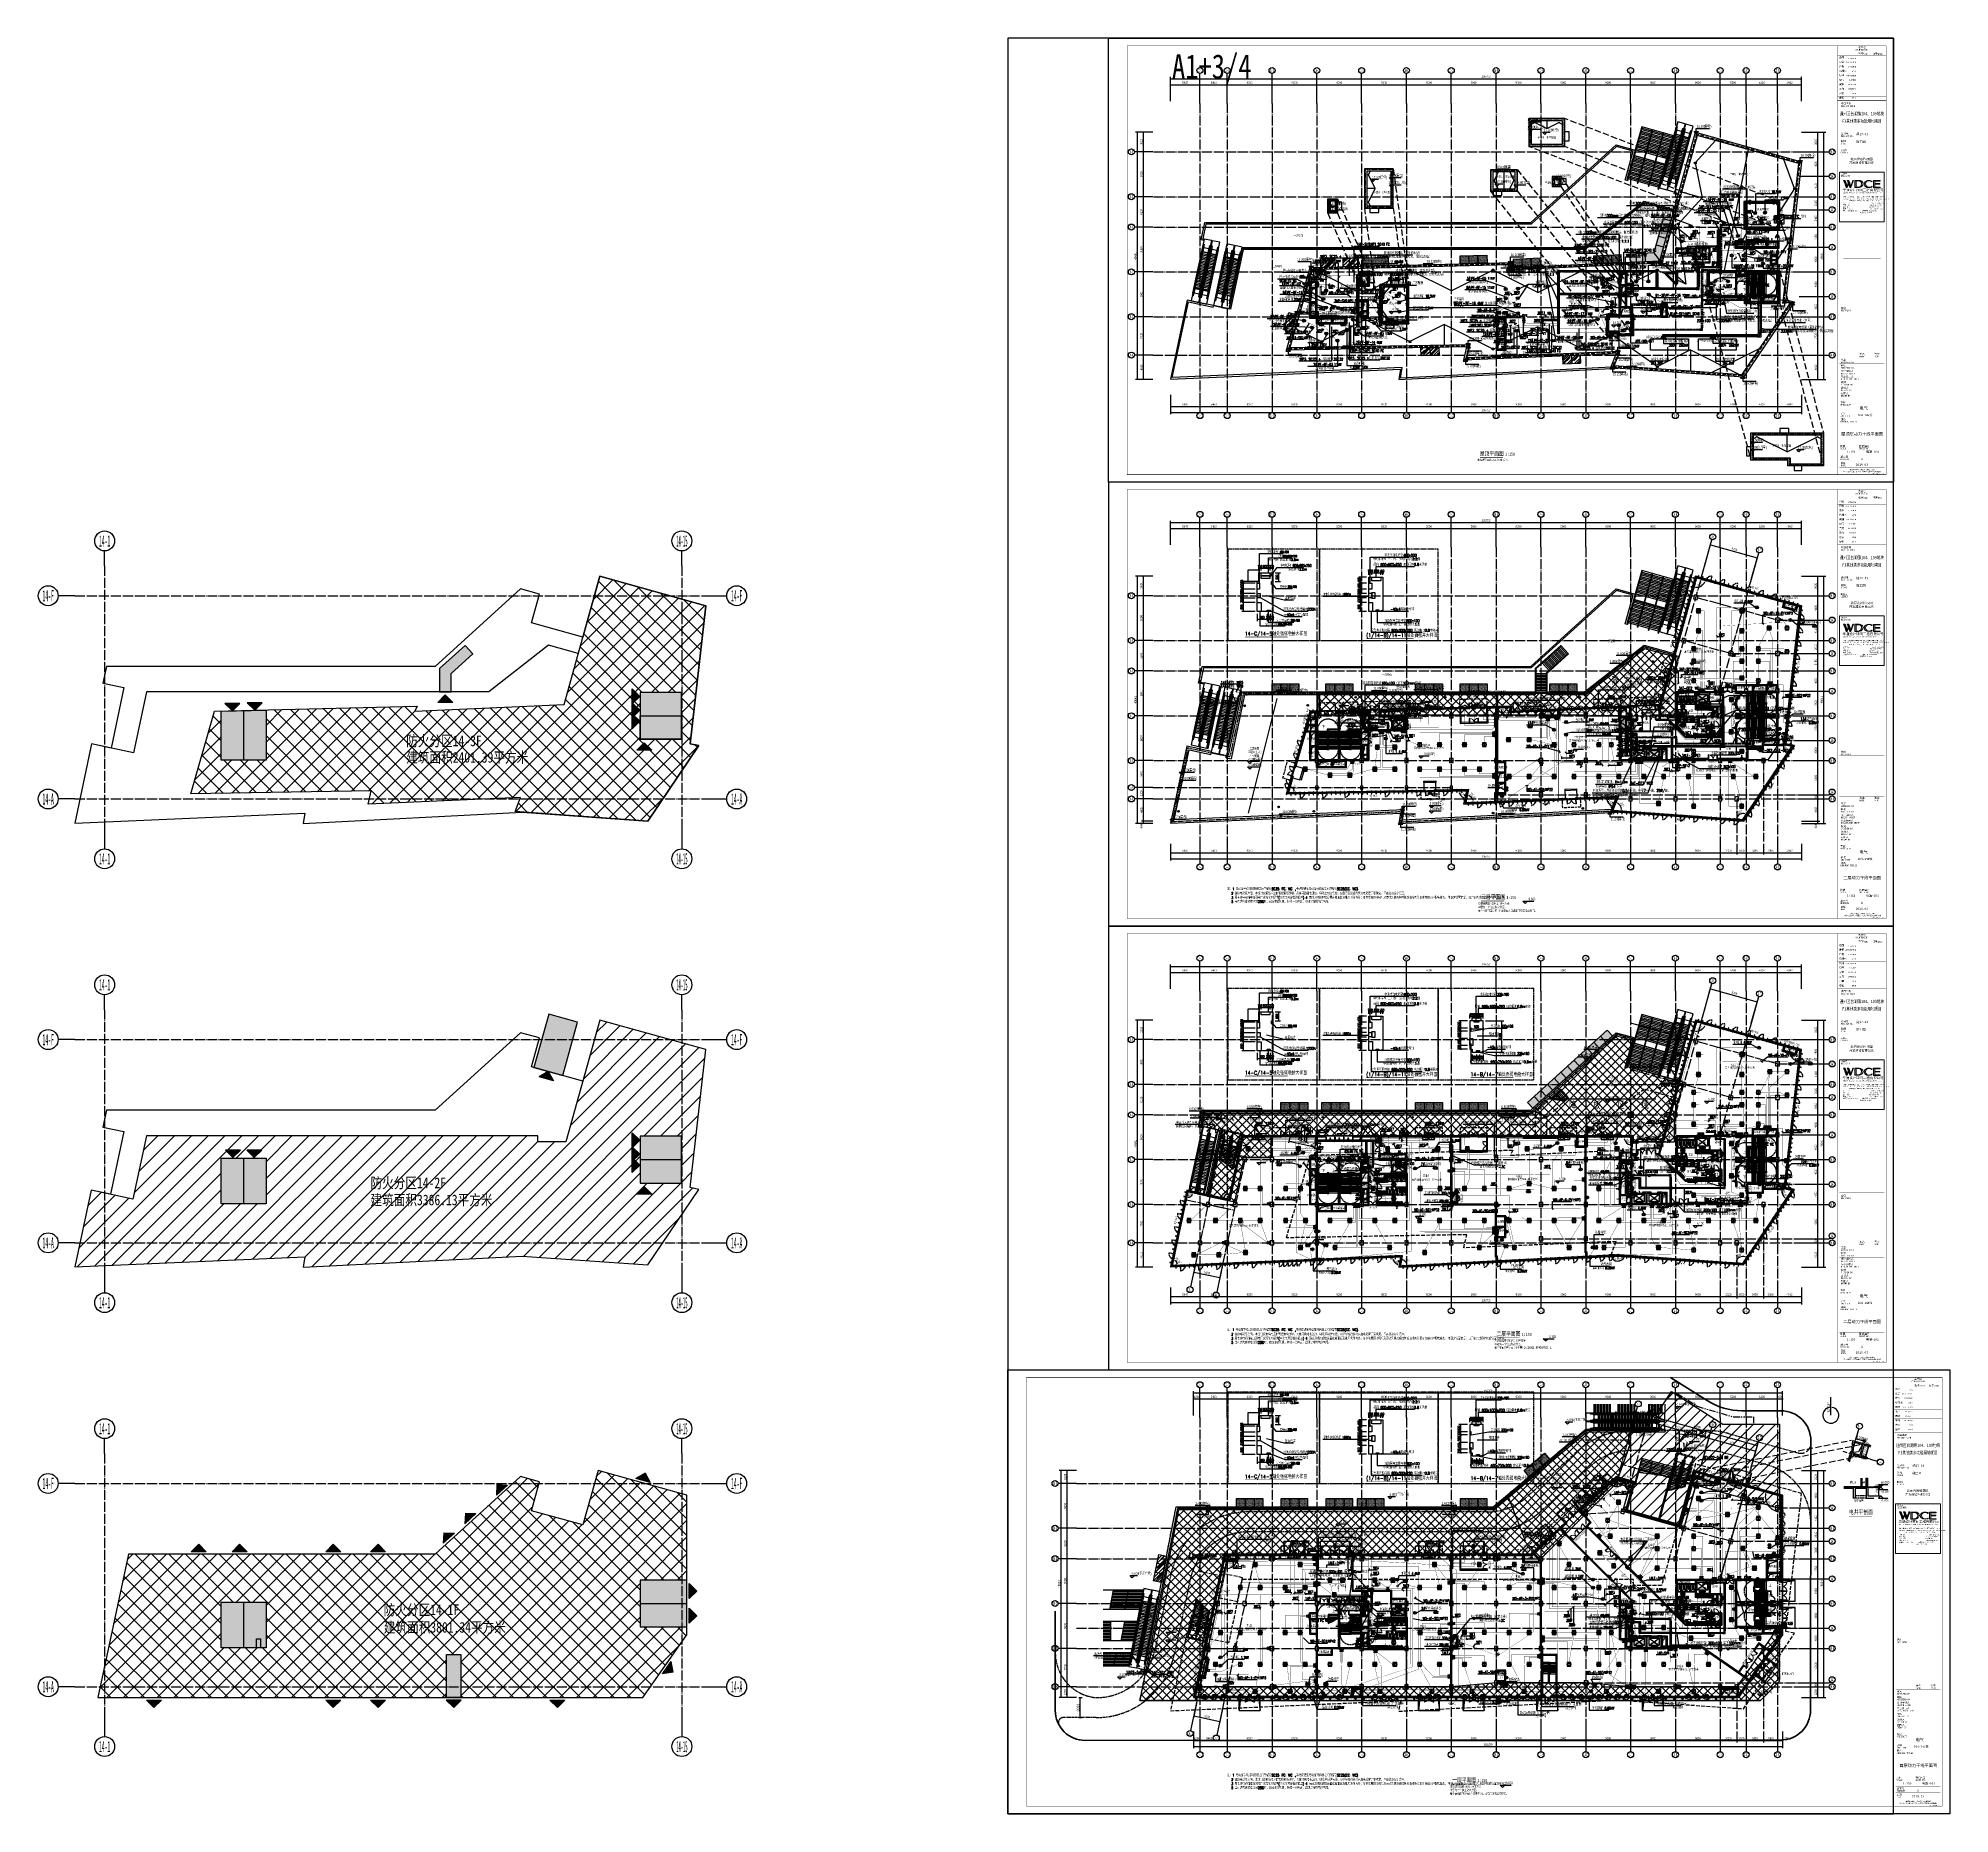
# Model space of a CAD drawing. Extents: x -233336 to 840473, y -28113 to 330904.
# Drawn here: x -233336 to 150489, y -25504 to 330904 of the extents above; entities that cross this region are included whole.
import ezdxf
from ezdxf.enums import TextEntityAlignment as Align
from ezdxf.xclip import XClip

# ---------------------------------------------------------------- set-up
doc = ezdxf.new("R2010")
doc.units = 0
doc.header["$LTSCALE"] = 1000
doc.header["$XCLIPFRAME"] = 2
for name, pattern in [('104-14# 核心筒$0$DASH', [0.35, 0.25, -0.1]), ('104-14# 核心筒$0$DOTE', [2.42, 2, -0.2, 0.02, -0.2]), ('14#楼幕墙$0$DASH', [0.35, 0.25, -0.1]), ('DASH', [0.35, 0.25, -0.1]), ('X-104 14#平面$0$$0$DASH', [0.35, 0.25, -0.1]), ('X-104 14#平面$0$104-14# 核心筒$2$DOTE', [2.42, 2, -0.2, 0.02, -0.2]), ('X-104 14#平面$0$109 3#平面$0$DASH', [0.35, 0.25, -0.1]), ('X-104 14#平面$0$DASH', [0.35, 0.25, -0.1]), ('X-104 14#平面$0$DOTE', [2.42, 2, -0.2, 0.02, -0.2]), ('X-104 14#平面$0$PHANTOM2', [1.25, 0.625, -0.125, 0.125, -0.125, 0.125, -0.125])]:
    doc.linetypes.add(name, pattern=pattern)
doc.layers.get('0').update_dxf_attribs({"linetype": 'CONTINUOUS'})
doc.layers.get('Defpoints').update_dxf_attribs({"linetype": 'CONTINUOUS'})
for name, color, linetype in [('104-14# 核心筒$0$01-标注_符号', 8, 'CONTINUOUS'), ('104-14# 核心筒$0$01-标注_轴线坐标', 8, 'CONTINUOUS'), ('104-14# 核心筒$0$02-TEXT_标注', 9, 'CONTINUOUS'), ('104-14# 核心筒$0$02-TEXT_轴号', 7, 'CONTINUOUS'), ('104-14# 核心筒$0$02-TEXT_门窗', 9, 'CONTINUOUS'), ('104-14# 核心筒$0$A-C_玻璃幕墙', 8, 'CONTINUOUS'), ('104-14# 核心筒$0$A-C_窗', 8, 'CONTINUOUS'), ('104-14# 核心筒$0$A-C_门', 8, 'CONTINUOUS'), ('104-14# 核心筒$0$A-E_栏杆', 8, 'CONTINUOUS'), ('104-14# 核心筒$0$A-E_电梯', 8, 'CONTINUOUS'), ('104-14# 核心筒$0$A-I_卫-洁具', 8, 'CONTINUOUS'), ('104-14# 核心筒$0$A-I_卫-隔断', 8, 'CONTINUOUS'), ('104-14# 核心筒$0$A-TECH_水', 3, 'CONTINUOUS'), ('104-14# 核心筒$0$A-TECH_结构', 8, 'CONTINUOUS'), ('104-14# 核心筒$0$A_AXIS-轴线', 8, '104-14# 核心筒$0$DOTE'), ('104-14# 核心筒$0$A_STR-砌块墙', 7, 'CONTINUOUS'), ('104-14# 核心筒$0$A_STR-砼柱', 8, 'CONTINUOUS'), ('104-14# 核心筒$0$AXIS_TEXT', 7, 'CONTINUOUS'), ('104-14# 核心筒$0$DOOR_FIRE', 8, 'CONTINUOUS'), ('104-14# 核心筒$0$DOOR_FIRE_TEXT', 7, 'CONTINUOUS'), ('104-14# 核心筒$0$DUCT-新风管立管', 3, 'CONTINUOUS'), ('104-14# 核心筒$0$DUCT-新风管端线', 2, 'CONTINUOUS'), ('104-14# 核心筒$0$LVTRY', 6, 'CONTINUOUS'), ('104-14# 核心筒$0$s-colu', 8, 'CONTINUOUS'), ('104-14# 核心筒$0$SURFACE', 6, 'CONTINUOUS'), ('14#楼幕墙$0$02-TEXT_门窗', 9, 'CONTINUOUS'), ('14#楼幕墙$0$A-C_玻璃幕墙', 8, 'CONTINUOUS'), ('14#楼幕墙$0$A-C_窗', 8, 'CONTINUOUS'), ('14#楼幕墙$0$A-C_门', 8, 'CONTINUOUS'), ('AXIS_TEXT', 7, 'CONTINUOUS'), ('CABLETRAY', 130, 'CONTINUOUS'), ('CABLETRAY_DIM', 80, 'CONTINUOUS'), ('CABLETRAY_DOTE', 160, 'CONTINUOUS'), ('DIM-动力', 80, 'CONTINUOUS'), ('DIM-插座', 80, 'CONTINUOUS'), ('DIM-照明', 80, 'CONTINUOUS'), ('DIM-箱柜', 80, 'CONTINUOUS'), ('DIM-系统', 80, 'CONTINUOUS'), ('DOTLN', 2, 'DASH'), ('DUCT-加压送风管立管', 1, 'CONTINUOUS'), ('EQUIP-动力', 80, 'CONTINUOUS'), ('EQUIP-插座', 80, 'CONTINUOUS'), ('EQUIP-照明', 80, 'CONTINUOUS'), ('EQUIP-箱柜', 80, 'CONTINUOUS'), ('LWIRE', 80, 'CONTINUOUS'), ('TEL_DIM', 3, 'CONTINUOUS'), ('TEL_LEAD', 80, 'CONTINUOUS'), ('TEL_SYMB', 3, 'CONTINUOUS'), ('TEL_TEXT', 7, 'CONTINUOUS'), ('WIRE-动力', 50, 'CONTINUOUS'), ('WIRE-动力控制', 160, 'DASH'), ('WIRE-插座', 160, 'CONTINUOUS'), ('X-104 14#平面$0$$0$A-C_窗', 8, 'CONTINUOUS'), ('X-104 14#平面$0$01-标注_尺寸', 8, 'CONTINUOUS'), ('X-104 14#平面$0$01-标注_标高', 8, 'CONTINUOUS'), ('X-104 14#平面$0$01-标注_轴线坐标', 8, 'CONTINUOUS'), ('X-104 14#平面$0$02-TEXT_房间', 9, 'CONTINUOUS'), ('X-104 14#平面$0$02-TEXT_标注', 9, 'CONTINUOUS'), ('X-104 14#平面$0$02-TEXT_门窗', 9, 'CONTINUOUS'), ('X-104 14#平面$0$05-填充_天正', 8, 'CONTINUOUS'), ('X-104 14#平面$0$104-14# 核心筒$1$01-标注_轴线坐标', 8, 'CONTINUOUS'), ('X-104 14#平面$0$104-14# 核心筒$2$A_AXIS-轴线', 8, 'X-104 14#平面$0$104-14# 核心筒$2$DOTE'), ('X-104 14#平面$0$104-14# 核心筒$2$A_STR-砼柱', 8, 'CONTINUOUS'), ('X-104 14#平面$0$A-C_玻璃幕墙', 8, 'CONTINUOUS'), ('X-104 14#平面$0$A-C_窗', 8, 'CONTINUOUS'), ('X-104 14#平面$0$A-C_门', 8, 'CONTINUOUS'), ('X-104 14#平面$0$A-E_栏杆', 8, 'CONTINUOUS'), ('X-104 14#平面$0$A-E_楼梯', 8, 'CONTINUOUS'), ('X-104 14#平面$0$A-E_电梯', 8, 'CONTINUOUS'), ('X-104 14#平面$0$A-I_卫-洁具', 8, 'CONTINUOUS'), ('X-104 14#平面$0$A-O_分水线', 8, 'CONTINUOUS'), ('X-104 14#平面$0$A-O_屋面', 8, 'CONTINUOUS'), ('X-104 14#平面$0$A-SUR_保温', 8, 'CONTINUOUS'), ('X-104 14#平面$0$A-SUR_吊顶', 8, 'CONTINUOUS'), ('X-104 14#平面$0$A-SUR_看线', 8, 'CONTINUOUS'), ('X-104 14#平面$0$A-TECH_电气', 8, 'CONTINUOUS'), ('X-104 14#平面$0$A-TECH_结构', 8, 'CONTINUOUS'), ('X-104 14#平面$0$A_AXIS-轴线', 8, 'X-104 14#平面$0$DOTE'), ('X-104 14#平面$0$A_STR-砌块墙', 7, 'CONTINUOUS'), ('X-104 14#平面$0$A_STR-砼墙', 7, 'CONTINUOUS'), ('X-104 14#平面$0$A_STR-砼柱', 8, 'CONTINUOUS'), ('X-104 14#平面$0$D_铝板', 8, 'CONTINUOUS'), ('X-104 14#平面$0$DIM_SYMB', 3, 'CONTINUOUS'), ('X-104 14#平面$0$DOOR_FIRE', 8, 'CONTINUOUS'), ('X-104 14#平面$0$DOOR_FIRE_TEXT', 7, 'CONTINUOUS'), ('X-104 14#平面$0$DUCT-新风管立管', 3, 'CONTINUOUS'), ('X-104 14#平面$0$DUCT-新风管端线', 2, 'CONTINUOUS'), ('X-104 14#平面$0$EH_玻璃', 8, 'CONTINUOUS'), ('X-104 14#平面$0$S0-柱', 2, 'CONTINUOUS'), ('X-104 14#平面$0$SURFACE', 6, 'CONTINUOUS'), ('X-104 14#平面$0$图例', 7, 'CONTINUOUS'), ('X-104 14#平面$0$挡烟垂壁', 5, 'CONTINUOUS'), ('修改桥架规格', 6, 'CONTINUOUS'), ('内审意见修改', 2, 'CONTINUOUS'), ('字', 7, 'CONTINUOUS')]:
    doc.layers.add(name, color=color, linetype=linetype)
for name, color, linetype, plot in [('104-14# 核心筒$0$04-不打印_辅助线', 8, 'CONTINUOUS', False), ('104-14# 核心筒$0$DIM_MODI', 6, 'CONTINUOUS', False), ('14#楼幕墙$0$04-不打印_辅助线', 8, 'CONTINUOUS', False), ('2019.06.25燃气表间不打印', 7, 'CONTINUOUS', False), ('X-104 14#平面$0$04-不打印_辅助线', 8, 'CONTINUOUS', False), ('X-104 14#平面$0$降板', 8, 'CONTINUOUS', False)]:
    doc.layers.add(name, color=color, linetype=linetype, plot=plot)
for name, color, linetype, lineweight in [('X-104 14#平面$0$000套内', 8, 'CONTINUOUS', 30), ('X-104 14#平面$0$road', 8, 'CONTINUOUS', 50), ('X-104 14#平面$0$下沉小院', 8, 'CONTINUOUS', 35)]:
    doc.layers.add(name, color=color, linetype=linetype, lineweight=lineweight)
doc.styles.add('104-14# 核心筒$0$_TCH_AXIS', font='STXIHEI.TTF', dxfattribs={"width": 0.8})
doc.styles.add('104-14# 核心筒$0$_TCH_DIM', font='ros.shx', dxfattribs={"bigfont": 'jd.shx'})
doc.styles.add('104-14# 核心筒$0$_TCH_DIM_T3', font='ros.shx', dxfattribs={"width": 0.705882, "bigfont": 'jd.shx'})
doc.styles.add('104-14# 核心筒$0$_TCH_SPACE', font='STXIHEI.TTF', dxfattribs={"width": 0.8, "height": 5})
doc.styles.add('104-14# 核心筒$0$_TCH_WINDOW', font='STXIHEI.TTF', dxfattribs={"width": 0.8, "height": 3.5})
doc.styles.add('104-14# 核心筒$0$Standard', font='STXIHEI.TTF', dxfattribs={"width": 0.8})
doc.styles.add('14#楼幕墙$0$_TCH_WINDOW', font='STXIHEI.TTF', dxfattribs={"width": 0.75})
doc.styles.add('_TCH_DIM', font='ROMANS2', dxfattribs={"width": 0.8, "bigfont": 'HZDF2'})
doc.styles.add('_TCH_DIM_T3', font='ROMANS2', dxfattribs={"width": 0.705882, "bigfont": 'HZDF2'})
doc.styles.add('_TCH_LABEL', font='COMPLEX', dxfattribs={"bigfont": 'GBCBIG'})
doc.styles.add('_TEL_DIM', font='ROMANS2', dxfattribs={"width": 0.8, "height": 3.5, "bigfont": 'HZDF2'})
doc.styles.add('COMPLEX', font='COMPLEX')
doc.styles.add('JD', font='ros.shx', dxfattribs={"width": 0.8, "height": 600, "bigfont": 'hztxt.shx'})
doc.styles.add('ros.jd', font='ROS', dxfattribs={"width": 0.8, "bigfont": 'JD'})
doc.styles.get("Standard").update_dxf_attribs({"font": 'GBENOR', "bigfont": 'GBCBIG'})
doc.styles.add('X-104 14#平面$0$104-14# 核心筒$2$_TCH_AXIS', font='STXIHEI.TTF', dxfattribs={"width": 0.75})
doc.styles.add('X-104 14#平面$0$_TCH_AXIS', font='STXIHEI.TTF', dxfattribs={"width": 0.75})
doc.styles.add('X-104 14#平面$0$_TCH_DIM', font='ros.shx', dxfattribs={"width": 0.8, "bigfont": 'jd.shx'})
doc.styles.add('X-104 14#平面$0$_TCH_DIM_T3', font='ros.shx', dxfattribs={"width": 0.8, "bigfont": 'jd.shx'})
doc.styles.add('X-104 14#平面$0$_TCH_SPACE', font='STXIHEI.TTF', dxfattribs={"width": 0.8, "height": 5})
doc.styles.add('X-104 14#平面$0$_TCH_WINDOW', font='STXIHEI.TTF', dxfattribs={"width": 0.75, "height": 3.5})
doc.styles.add('X-104 14#平面$0$Standard', font='STXIHEI.TTF', dxfattribs={"width": 0.8})
doc.styles.add('华文细黑', font='STXIHEI.TTF')
doc.styles.add('图签信息$0$hwxh', font='STXIHEI.TTF')
doc.styles.add('图签信息$0$华文细黑', font='STXIHEI.TTF', dxfattribs={"height": 10})
doc.dimstyles.new('104-14# 核心筒$0$_TCH_ARCH&&150', dxfattribs={"dimtxt": 446.25, "dimasz": 150, "dimexe": 375, "dimexo": 450, "dimgap": 189.375, "dimtad": 1, "dimdec": 0, "dimzin": 0, "dimdsep": 46, "dimtxsty": '104-14# 核心筒$0$_TCH_DIM_T3', "dimblk": '104-14# 核心筒$0$_ArchTick', "dimcen": 0.09, "dimclrt": 7, "dimazin": 2, "dimtfac": 1, "dimtdec": 0, "dimtix": 1, "dimtmove": 2, "dimatfit": 3, "dimfxl": 0, "dimtolj": 1, "dimtzin": 0, "dimarcsym": 0})
doc.dimstyles.new('_TCH_ARCH&&150', dxfattribs={"dimtxt": 446.25, "dimasz": 150, "dimexe": 375, "dimexo": 450, "dimgap": 189.375, "dimtad": 1, "dimdec": 0, "dimzin": 0, "dimdsep": 46, "dimtxsty": '_TCH_DIM_T3', "dimblk": 'ARCHTICK', "dimcen": 0.09, "dimclrt": 7, "dimazin": 2, "dimtfac": 1, "dimtdec": 0, "dimtix": 1, "dimtmove": 2, "dimatfit": 3, "dimfxl": 0, "dimtolj": 1, "dimtzin": 0, "dimarcsym": 0})
doc.dimstyles.new('_TCH_ARCH&&50', dxfattribs={"dimtxt": 148.75, "dimasz": 50, "dimexe": 125, "dimexo": 150, "dimgap": 50, "dimtad": 1, "dimdec": 0, "dimzin": 0, "dimdsep": 46, "dimtxsty": '_TCH_DIM_T3', "dimblk": 'ARCHTICK', "dimcen": 0.09, "dimclrt": 7, "dimazin": 2, "dimtfac": 1, "dimtdec": 0, "dimtix": 1, "dimtmove": 2, "dimatfit": 3, "dimfxl": 0, "dimtolj": 1, "dimtzin": 0, "dimarcsym": 0})
doc.dimstyles.new('X-104 14#平面$0$_TCH_ARCH&&150', dxfattribs={"dimtxt": 525, "dimasz": 150, "dimexe": 375, "dimexo": 450, "dimgap": 150, "dimtad": 1, "dimdec": 0, "dimzin": 0, "dimdsep": 46, "dimtxsty": 'X-104 14#平面$0$_TCH_DIM_T3', "dimblk": 'X-104 14#平面$0$_ArchTick', "dimcen": 0.09, "dimclrt": 7, "dimazin": 2, "dimtfac": 1, "dimtdec": 0, "dimtix": 1, "dimtmove": 2, "dimatfit": 3, "dimfxl": 0, "dimtolj": 1, "dimtzin": 0, "dimarcsym": 0})
doc.dimstyles.new('X-104 14#平面$0$_TCH_ARROW&&150', dxfattribs={"dimtxt": 525, "dimasz": 300, "dimexe": 375, "dimexo": 450, "dimgap": 150, "dimtad": 1, "dimdec": 0, "dimzin": 0, "dimdsep": 46, "dimtxsty": 'X-104 14#平面$0$_TCH_DIM_T3', "dimcen": 0.09, "dimclrt": 7, "dimazin": 2, "dimtfac": 1, "dimtdec": 0, "dimtix": 1, "dimtmove": 2, "dimatfit": 3, "dimfxl": 0, "dimtolj": 1, "dimtzin": 0, "dimarcsym": 0})
pattern_1 = [(45, (0, 0), (-841.899, 841.899), []), (135, (0, 0), (-841.899, -841.899), [])]
pattern_2 = [(45, (-56212.376, 120006.8), (-56.1266, 56.1266), [])]
pattern_3 = [(45, (0, 0), (646.5784, 1724.2092), [11430, -1524, 3810, -762]), (45, (447.2, 986), (-1255.4398, 177.809), [2286, -251.46, 4572, -571.5]), (45, (-188.6, 727.4), (2440.8336, 3162.8462), [6096, -1066.8, 3048, -762])]
pattern_4 = [(90, (0, 0), (-47.625, 1e-14), [])]

# ---------------------------------------------------------------- blocks, each defined once
blk = doc.blocks.new('$equip$00001428')
for p, q in [((0.75, 0.6), (-0.75, 0.6)), ((-0.75, 0.6), (-0.75, 0)), ((-0.75, 0), (0.75, 0)), ((-0.47, 0.6), (-0.47, 0)), ((0.47, 0.6), (0.47, 0)), ((0.75, 0), (0.75, 0.6))]:
    blk.add_line(p, q)
for p in [(-0.75, 0.3), (0, 0.6), (0, 0), (0.75, 0.3)]:
    blk.add_point(p)
at = {"style": '_TCH_LABEL', "flags": 9}
blk.add_attdef('A', (0, 0), '', height=0.00002, dxfattribs=at)
blk = doc.blocks.new('*X5')
at = {"color": 0}
for p, q in [((-250, 33), (-183, 100)), ((-250, 68), (-218, 100)), ((-247, 0), (-147, 100)), ((-212, 0), (-112, 100)), ((-177, 0), (-77, 100)), ((-141, 0), (-41, 100)), ((-106, 0), (-6, 100)), ((-71, 0), (29, 100)), ((-35, 0), (65, 100)), ((0, 0), (100, 100)), ((35, 0), (135, 100)), ((71, 0), (171, 100)), ((106, 0), (206, 100)), ((141, 0), (241, 100)), ((177, 0), (250, 73)), ((212, 0), (250, 38)), ((247, 0), (250, 3))]:
    blk.add_line(p, q, dxfattribs=at)
blk = doc.blocks.new('$equip$00001414')
for p, q in [((0.75, 0.6), (-0.75, 0.6)), ((-0.75, 0.6), (-0.75, 0)), ((-0.75, 0.3), (0.75, 0.3)), ((-0.75, 0), (0.75, 0)), ((0.75, 0), (0.75, 0.6))]:
    blk.add_line(p, q)
at = {"const_width": 0.3}
blk.add_lwpolyline([(-0.75, 0.15), (0.75, 0.15)], dxfattribs=at)
for p in [(-0.75, 0.3), (0, 0.6), (0, 0), (0.75, 0.3)]:
    blk.add_point(p)
at = {"xscale": 0.00300000000061118, "yscale": 0.00300000000061118, "zscale": 0.00300000000061118}
blk.add_blockref('*X5', (0, 0), dxfattribs=at)
at = {"style": '_TCH_LABEL', "flags": 9}
blk.add_attdef('A', (0, 0), '', height=0.00002, dxfattribs=at)
blk = doc.blocks.new('$equip$00001424')
for p, q in [((-0.75, 0), (0.75, 0.6)), ((-0.75, 0.6), (0.75, 0)), ((0.75, 0.6), (-0.75, 0.6)), ((-0.75, 0.6), (-0.75, 0)), ((-0.75, 0), (0.75, 0)), ((0.75, 0), (0.75, 0.6))]:
    blk.add_line(p, q)
for p in [(-0.75, 0.3), (0, 0.6), (0, 0), (0.75, 0.3)]:
    blk.add_point(p)
at = {"style": '_TCH_LABEL', "flags": 9}
blk.add_attdef('A', (0, 0), '', height=0.00002, dxfattribs=at)
blk = doc.blocks.new('$equip$00001413')
for p, q in [((0.75, 0.6), (-0.75, 0.6)), ((-0.75, 0.6), (-0.75, 0)), ((-0.75, 0), (0.75, 0)), ((0.75, 0), (0.75, 0.6))]:
    blk.add_line(p, q)
for p in [(-0.75, 0.3), (0, 0.6), (0, 0), (0.75, 0.3)]:
    blk.add_point(p)
at = {"style": '_TCH_LABEL', "flags": 9}
blk.add_attdef('A', (0, 0), '', height=0.00002, dxfattribs=at)
blk = doc.blocks.new('$TelecSys$00000081')
for p, q in [((0.1, 0.1), (0.1, 0.1)), ((-1.15, -1.15), (-0.55, -0.55)), ((-0.1, -0.1), (-0.1, -0.1))]:
    blk.add_line(p, q)
at = {"const_width": 0.142}
blk.add_lwpolyline([(0.07, 0, 1), (-0.07, 0, 1)], format="xyb", close=True, dxfattribs=at)
blk.add_solid([(-0.62, -0.48), (-0.48, -0.62), (-0.1, -0.1)])
at = {"width": 0.8, "flags": 9}
blk.add_attdef('A', (0, 0), '', height=0.00002, rotation=180, dxfattribs=at)
blk = doc.blocks.new('$TelecSys$00000079')
for p, q in [((0.7, 0.7), (0, 0)), ((0.1, 0.1), (0.1, 0.1)), ((-0.1, -0.1), (-0.1, -0.1))]:
    blk.add_line(p, q)
at = {"const_width": 0.142}
blk.add_lwpolyline([(-0.07, 0, 1), (0.07, 0, 1)], format="xyb", close=True, dxfattribs=at)
blk.add_solid([(0.63, 0.77), (0.77, 0.63), (1.15, 1.15)])
at = {"width": 0.8, "flags": 9}
blk.add_attdef('A', (0, 0), '', height=0.00002, dxfattribs=at)
blk = doc.blocks.new('*X11')
at = {"color": 0}
for p, q in [((-250, 33), (-83, 200)), ((-250, 68), (-118, 200)), ((-250, 104), (-154, 200)), ((-250, 139), (-189, 200)), ((-250, 174), (-224, 200)), ((-247, 0), (-47, 200)), ((-212, 0), (-12, 200)), ((-177, 0), (23, 200)), ((-141, 0), (59, 200)), ((-106, 0), (94, 200)), ((-71, 0), (129, 200)), ((-35, 0), (165, 200)), ((0, 0), (200, 200)), ((35, 0), (235, 200)), ((71, 0), (250, 179)), ((106, 0), (250, 144)), ((141, 0), (250, 109)), ((177, 0), (250, 73)), ((212, 0), (250, 38)), ((247, 0), (250, 3))]:
    blk.add_line(p, q, dxfattribs=at)
blk = doc.blocks.new('$equip$00001421')
for p, q in [((0.75, 0.6), (-0.75, 0.6)), ((-0.75, 0.6), (-0.75, 0)), ((-0.75, 0), (0.75, 0)), ((0.75, 0), (0.75, 0.6))]:
    blk.add_line(p, q)
at = {"const_width": 0.6}
blk.add_lwpolyline([(-0.75, 0.3), (0.75, 0.3)], dxfattribs=at)
for p in [(-0.75, 0.3), (0, 0.6), (0, 0), (0.75, 0.3)]:
    blk.add_point(p)
at = {"xscale": 0.00300000000061118, "yscale": 0.00300000000061118, "zscale": 0.00300000000061118}
blk.add_blockref('*X11', (0, 0), dxfattribs=at)
at = {"style": '_TCH_LABEL', "flags": 9}
blk.add_attdef('A', (0, 0), '', height=0.00002, dxfattribs=at)
blk = doc.blocks.new('$equip$00001811')
blk.add_circle((0, 0), 0.5)
for centre, radius, start, end in [((-0.07, -0.27), 0.0768, 17.22719, 184.21643), ((0.07, -0.23), 0.0769, 197.25914, 5.11794)]:
    blk.add_arc(centre, radius, start, end)
at = {"color": 7, "style": '_TEL_DIM'}
blk.add_attdef('$TEXT$', text='', height=0.4, dxfattribs=at).set_placement((0, 0.14), align=Align.MIDDLE_CENTER)
at = {"color": 7, "style": '_TEL_DIM', "flags": 1}
blk.add_attdef('A', text='', height=0.00002, dxfattribs=at).set_placement((0, 0), align=Align.MIDDLE_CENTER)
blk = doc.blocks.new('$equip$00001816')
for p, q in [((0.75, 0.6), (-0.75, 0.6)), ((-0.75, 0.6), (-0.75, 0)), ((-0.75, 0), (0.75, 0)), ((0.75, 0), (0.75, 0.6))]:
    blk.add_line(p, q)
for p in [(-0.75, 0.3), (0, 0.6), (0, 0), (0.75, 0.3)]:
    blk.add_point(p)
at = {"color": 7, "style": '_TEL_DIM'}
blk.add_attdef('$TEXT$', text='', height=0.4, dxfattribs=at).set_placement((0, 0.3), align=Align.MIDDLE_CENTER)
at = {"color": 7, "style": '_TEL_DIM', "flags": 1}
blk.add_attdef('A', text='', height=0.00002, dxfattribs=at).set_placement((0, 0), align=Align.MIDDLE_CENTER)
blk = doc.blocks.new('图框-A1+1-2')
for points, const_width in [([(0, 0), (1261, 0), (1261, 594), (0, 594)], 0.05), ([(1186, 584), (25, 584), (25, 10), (1186, 10)], 0.5)]:
    blk.add_lwpolyline(points, close=True, dxfattribs=dict(const_width=const_width))
at = {"const_width": 0.05}
for points in [[(630.5, 594), (630.5, 592)], [(0, 297), (2, 297)], [(1261, 297), (1259, 297)], [(630.5, 0), (630.5, 2)]]:
    blk.add_lwpolyline(points, dxfattribs=at)
blk = doc.blocks.new('图签信息$0$WDCE Copyright200X')
at = {"const_width": 0.016}
blk.add_lwpolyline([(-10.6, 1.3, 1), (-11.4, 1.3, 1)], format="xyb", close=True, dxfattribs=at)
at = {"style": '图签信息$0$华文细黑'}
for s, p in [('WDCE ', (-11.5, 0.5)), ('     Copyright ', (-3.5, 0.5))]:
    blk.add_text(s, height=1, dxfattribs=at).set_placement(p, align=Align.BOTTOM_RIGHT)
blk.add_text('c', height=0.6, dxfattribs=at).set_placement((-11, 1.3), align=Align.MIDDLE_CENTER)
blk.add_attdef('200X', text='', height=1, dxfattribs=at).set_placement((-0.5, 0.5), align=Align.BOTTOM_RIGHT)
blk = doc.blocks.new('图签信息$0$logo2')
h = blk.add_hatch(color=7)
h.paths.add_polyline_path([(19.02, -7.36), (15.84, -7.36), (15.84, -3.97), (18.97, -3.97), (18.97, -4.24), (16.46, -4.24), (16.46, -5.45), (18.81, -5.45), (18.81, -5.69), (16.47, -5.69), (16.47, -7.12), (19.02, -7.12)])
edge = h.paths.add_edge_path()
edge.add_spline(control_points=[(15.26, -4.21), (15.26, -4.21), (15.13, -4.65), (15.13, -4.65), (15.13, -4.65), (14.62, -4.1), (13.73, -4.1), (13.04, -4.1), (12.07, -4.54), (12.08, -5.62), (12.08, -6.49), (12.77, -7.16), (13.73, -7.17), (14.66, -7.17), (15.23, -6.68), (15.23, -6.68), (15.23, -6.68), (15.16, -7.11), (15.16, -7.11), (13.63, -7.7), (11.42, -7.29), (11.41, -5.64), (11.4, -3.72), (14.16, -3.66), (15.26, -4.21)], knot_values=[0, 0, 0, 0, 1, 1, 1, 2, 2, 2, 3, 3, 3, 4, 4, 4, 5, 5, 5, 6, 6, 6, 7, 7, 7, 8, 8, 8, 8], degree=3, periodic=0)
edge = h.paths.add_edge_path(flags=16)
edge.add_spline(control_points=[(10.23, -5.57), (10.23, -5.16), (10.12, -4.83), (9.9, -4.58), (9.63, -4.27), (9.23, -4.12), (8.69, -4.12), (8.69, -4.12), (7.64, -4.12), (7.64, -4.12), (7.64, -4.12), (7.64, -7.1), (7.64, -7.1), (7.64, -7.1), (8.66, -7.1), (8.66, -7.1), (9.13, -7.1), (9.52, -6.93), (9.82, -6.6), (10.09, -6.31), (10.23, -5.96), (10.23, -5.57)], knot_values=[0, 0, 0, 0, 1, 1, 1, 2, 2, 2, 3, 3, 3, 4, 4, 4, 5, 5, 5, 6, 6, 6, 7, 7, 7, 7], degree=3, periodic=0)
edge = h.paths.add_edge_path()
edge.add_spline(control_points=[(10.92, -5.51), (10.92, -5.96), (10.72, -6.37), (10.34, -6.72), (9.92, -7.1), (9.41, -7.29), (8.82, -7.29), (8.82, -7.29), (7.03, -7.29), (7.03, -7.29), (7.03, -7.29), (7.03, -3.92), (7.03, -3.92), (7.03, -3.92), (9.1, -3.92), (9.1, -3.92), (9.59, -3.92), (10.01, -4.06), (10.36, -4.34), (10.73, -4.64), (10.92, -5.03), (10.92, -5.51)], knot_values=[0, 0, 0, 0, 1, 1, 1, 2, 2, 2, 3, 3, 3, 4, 4, 4, 5, 5, 5, 6, 6, 6, 7, 7, 7, 7], degree=3, periodic=0)
at = {"lineweight": 0}
blk.add_lwpolyline([(19.02, -7.36), (15.84, -7.36), (15.84, -3.97), (18.97, -3.97), (18.97, -4.24), (16.46, -4.24), (16.46, -5.45), (18.81, -5.45), (18.81, -5.69), (16.47, -5.69), (16.47, -7.12), (19.02, -7.12), (19.02, -7.36)], dxfattribs=at)
for points, knots in [([(10.92, -5.51), (10.92, -5.96), (10.72, -6.37), (10.34, -6.72), (9.92, -7.1), (9.41, -7.29), (8.82, -7.29), (8.82, -7.29), (7.03, -7.29), (7.03, -7.29), (7.03, -7.29), (7.03, -3.92), (7.03, -3.92), (7.03, -3.92), (9.1, -3.92), (9.1, -3.92), (9.59, -3.92), (10.01, -4.06), (10.36, -4.34), (10.73, -4.64), (10.92, -5.03), (10.92, -5.51)], [0, 0, 0, 0, 1, 1, 1, 2, 2, 2, 3, 3, 3, 4, 4, 4, 5, 5, 5, 6, 6, 6, 7, 7, 7, 7]), ([(10.23, -5.57), (10.23, -5.16), (10.12, -4.83), (9.9, -4.58), (9.63, -4.27), (9.23, -4.12), (8.69, -4.12), (8.69, -4.12), (7.64, -4.12), (7.64, -4.12), (7.64, -4.12), (7.64, -7.1), (7.64, -7.1), (7.64, -7.1), (8.66, -7.1), (8.66, -7.1), (9.13, -7.1), (9.52, -6.93), (9.82, -6.6), (10.09, -6.31), (10.23, -5.96), (10.23, -5.57)], [0, 0, 0, 0, 1, 1, 1, 2, 2, 2, 3, 3, 3, 4, 4, 4, 5, 5, 5, 6, 6, 6, 7, 7, 7, 7]), ([(15.26, -4.21), (15.26, -4.21), (15.13, -4.65), (15.13, -4.65), (15.13, -4.65), (14.62, -4.1), (13.73, -4.1), (13.04, -4.1), (12.07, -4.54), (12.08, -5.62), (12.08, -6.49), (12.77, -7.16), (13.73, -7.17), (14.66, -7.17), (15.23, -6.68), (15.23, -6.68), (15.23, -6.68), (15.16, -7.11), (15.16, -7.11), (13.63, -7.7), (11.42, -7.29), (11.41, -5.64), (11.4, -3.72), (14.16, -3.66), (15.26, -4.21)], [0, 0, 0, 0, 1, 1, 1, 2, 2, 2, 3, 3, 3, 4, 4, 4, 5, 5, 5, 6, 6, 6, 7, 7, 7, 8, 8, 8, 8])]:
    blk.add_open_spline(points, degree=3, knots=knots, dxfattribs=at)
blk = doc.blocks.new('图签信息$0$logo1')
h = blk.add_hatch(color=8)
edge = h.paths.add_edge_path()
edge.add_spline(control_points=[(3.86, -5.21), (3.63, -5.88), (3.39, -6.56), (3.39, -6.56), (3.39, -6.56), (2.5, -3.91), (2.5, -3.91), (2.5, -3.91), (1.8, -3.91), (1.69, -3.91), (2.02, -4.39), (2.95, -7.27), (2.95, -7.27), (2.95, -7.27), (3.44, -7.27), (3.44, -7.27), (3.44, -7.27), (4.03, -5.66), (4.03, -5.66), (4.03, -5.66), (3.86, -5.21), (3.86, -5.21)], knot_values=[0, 0, 0, 0, 1, 1, 1, 2, 2, 2, 3, 3, 3, 4, 4, 4, 5, 5, 5, 6, 6, 6, 7, 7, 7, 7], degree=3, periodic=0)
h = blk.add_hatch(color=7)
edge = h.paths.add_edge_path()
edge.add_spline(control_points=[(6.04, -3.91), (6.09, -4.1), (5.2, -6.56), (5.2, -6.56), (5.2, -6.56), (4.3, -3.91), (4.3, -3.91), (4.3, -3.91), (3.6, -3.91), (3.49, -3.91), (3.82, -4.39), (4.75, -7.27), (4.75, -7.27), (4.75, -7.27), (5.24, -7.27), (5.24, -7.27), (5.24, -7.27), (6.33, -4.3), (6.33, -4.3), (6.33, -4.3), (6.48, -3.91), (6.48, -3.91), (6.48, -3.91), (6.21, -3.91), (6.04, -3.91)], knot_values=[0, 0, 0, 0, 1, 1, 1, 2, 2, 2, 3, 3, 3, 4, 4, 4, 5, 5, 5, 6, 6, 6, 7, 7, 7, 8, 8, 8, 8], degree=3, periodic=0)
at = {"color": 8, "lineweight": 0}
blk.add_open_spline([(3.86, -5.21), (3.63, -5.88), (3.39, -6.56), (3.39, -6.56), (3.39, -6.56), (2.5, -3.91), (2.5, -3.91), (2.5, -3.91), (1.8, -3.91), (1.69, -3.91), (2.02, -4.39), (2.95, -7.27), (2.95, -7.27), (2.95, -7.27), (3.44, -7.27), (3.44, -7.27), (3.44, -7.27), (4.03, -5.66), (4.03, -5.66), (4.03, -5.66), (3.86, -5.21), (3.86, -5.21)], degree=3, knots=[0, 0, 0, 0, 1, 1, 1, 2, 2, 2, 3, 3, 3, 4, 4, 4, 5, 5, 5, 6, 6, 6, 7, 7, 7, 7], dxfattribs=at)
at = {"lineweight": 0}
blk.add_open_spline([(6.04, -3.91), (6.09, -4.1), (5.2, -6.56), (5.2, -6.56), (5.2, -6.56), (4.3, -3.91), (4.3, -3.91), (4.3, -3.91), (3.6, -3.91), (3.49, -3.91), (3.82, -4.39), (4.75, -7.27), (4.75, -7.27), (4.75, -7.27), (5.24, -7.27), (5.24, -7.27), (5.24, -7.27), (6.33, -4.3), (6.33, -4.3), (6.33, -4.3), (6.48, -3.91), (6.48, -3.91), (6.48, -3.91), (6.21, -3.91), (6.04, -3.91)], degree=3, knots=[0, 0, 0, 0, 1, 1, 1, 2, 2, 2, 3, 3, 3, 4, 4, 4, 5, 5, 5, 6, 6, 6, 7, 7, 7, 8, 8, 8, 8], dxfattribs=at)
blk.add_blockref('图签信息$0$logo2', (0, 0))
blk = doc.blocks.new('图签信息$0$时间-logo')
at = {"layer": 'Defpoints', "lineweight": 0}
blk.add_lwpolyline([(0, -23.46), (-21.17, -23.46), (-21.17, 0), (0, 0), (0, -23.46)], dxfattribs=at)
blk.add_blockref('图签信息$0$logo1', (-20.97, 0))
at = {"style": '图签信息$0$hwxh'}
for s, height, p in [('华通设计顾问工程有限公司 ', 1.15, (-19.73, -9.05)), ('WALTON DESIGN & CONSULTING ENGINEERING CO., LTD.', 0.5, (-19.5, -10.1)), ('电话 Tel：                        （8610）83957395 ', 0.5, (-19.56, -14.91)), ('Address: Building No.3 C-Park, No.135 Xizhimen South Street, ', 0.47, (-19.48, -12.83)), ('传真 Fax：                      （8610）83957590 ', 0.5, (-19.48, -15.8)), ('地址:北京市西城区西直门南小街135号西派国际3号楼 100035', 0.5, (-19.48, -11.94)), ('主页 Web：                      www.WDCE.com ', 0.5, (-19.48, -16.69)), ('资质号 Licence No.：    建筑甲级 A111010265 ', 0.5, (-19.48, -18.47)), ('邮件 E-mail：                    office@WDCE.com ', 0.5, (-19.48, -17.58)), ('Xicheng District, Beijing 100035, China ', 0.47, (-16.69, -13.72)), ('   规划甲级 101195', 0.5, (-12.6, -19.36))]:
    blk.add_text(s, height=height, dxfattribs=at).set_placement(p)
blk = doc.blocks.new('图签信息')
at = {"const_width": 0.5}
for points in [[(-65, 574), (-65, 500.5), (0, 500.5), (0, 574)], [(-65, 0), (0, 0), (0, 500.5), (-65, 500.5)]]:
    blk.add_lwpolyline(points, close=True, dxfattribs=at)
at = {"const_width": 0.05}
for points in [[(-65, 566.5), (0, 566.5)], [(-39.1, 566.5), (-39.1, 500.5)], [(-19.1, 566.5), (-19.1, 500.5)], [(-65, 560.5), (0, 560.5)], [(-65, 554.5), (0, 554.5)], [(-65, 548.5), (0, 548.5)], [(-65, 542.5), (0, 542.5)], [(-65, 536.5), (0, 536.5)], [(-65, 530.5), (0, 530.5)], [(-65, 524.5), (0, 524.5)], [(-65, 518.5), (0, 518.5)], [(-65, 512.5), (0, 512.5)], [(-65, 512.5), (0, 512.5)], [(-65, 506.5), (0, 506.5)], [(-65, 500.5), (0, 500.5)], [(-62.5, 450.9), (-2.5, 450.9)], [(-62.5, 440.9), (-2.5, 440.9)], [(-2.5, 407.9), (-2.5, 436.1), (-62.5, 436.1), (-62.5, 407.9)], [(-62.5, 407.9), (-2.5, 407.9)], [(-62.5, 404.9), (-62.5, 227.8)], [(-62.5, 404.9), (-2.5, 404.9)], [(-62.5, 227.8), (-2.5, 227.8), (-2.5, 404.9)], [(-57.5, 338.4), (-7.5, 338.4)], [(-57.5, 288.8), (-7.5, 288.8)], [(-57.5, 234.9), (-7.5, 234.9)], [(-62.5, 227.8), (-2.5, 227.8)], [(-62.5, 217.7), (-2.5, 217.7)], [(-62.5, 103.3), (-2.5, 103.3), (-2.5, 163.3), (-62.5, 163.3), (-62.5, 103.3)], [(-62.5, 155.8), (-2.5, 155.8)], [(-37.5, 163.3), (-37.5, 103.3)], [(-20, 163.3), (-20, 103.3)], [(-62.5, 148.3), (-2.5, 148.3)], [(-62.5, 140.8), (-2.5, 140.8)], [(-62.5, 133.3), (-2.5, 133.3)], [(-62.5, 125.8), (-2.5, 125.8)], [(-62.5, 118.3), (-2.5, 118.3)], [(-62.5, 110.8), (-2.5, 110.8)], [(-62.5, 98.5), (-2.5, 98.5), (-2.5, 10), (-62.5, 10), (-62.5, 98.5)], [(-62.5, 83.5), (-2.5, 83.5)], [(-62.5, 76), (-2.5, 76)], [(-62.5, 40), (-2.5, 40)], [(-62.5, 26), (-2.5, 26)], [(-37.5, 40), (-37.5, 26)], [(-62.5, 18), (-2.5, 18)]]:
    blk.add_lwpolyline(points, dxfattribs=at)
at = {"ltscale": 0.001, "xscale": 2.834689937531525, "yscale": 2.834689937531525, "zscale": 2.834689937531525}
blk.add_blockref('图签信息$0$时间-logo', (-2.5, 404.9), dxfattribs=at)
blk.add_blockref('图签信息$0$WDCE Copyright200X', (-2.5, 0)).add_auto_attribs({'200X': '2007'})
at = {"style": '图签信息$0$华文细黑'}
for s, height, p in [('COUNTERSIGN', 2, (-32.5, 569.6)), ('会签栏', 2.4, (-32.5, 573))]:
    blk.add_text(s, height=height, dxfattribs=at).set_placement(p, align=Align.TOP_CENTER)
for s, height, p in [('签字', 2.4, (-37.2, 564.6)), ('SIGN', 2, (-30.3, 563.9)), ('日期', 2.4, (-17.8, 564.6)), ('DATE', 2, (-11, 563.7)), ('总图', 2.4, (-63, 559.5)), ('建筑', 2.4, (-63, 553.5)), ('结构', 2.4, (-63, 547.5)), ('给排水', 2.4, (-63, 541.5)), ('景观', 2.4, (-63, 523.5)), ('暖通', 2.4, (-63, 535.5)), ('室内', 2.4, (-63, 517.5)), ('方案', 2.4, (-63, 511.5)), ('电气', 2.4, (-63, 529.5)), ('绿色', 2.4, (-63, 505.5)), ('项目名称', 2.4, (-60.5, 498)), ('PROJECT NAME', 2, (-60.5, 494.1)), ('委托方', 2, (-60.9, 434.9)), ('设计号', 2.4, (-60.5, 457.5)), ('STAGE', 2, (-60.5, 444)), ('PROJECT NO.', 2, (-60.5, 454)), ('阶段', 2.4, (-60.5, 447.5)), ('CLIENT', 2, (-60.9, 431.9)), ('设计方', 2, (-60.5, 403.8)), ('DESIGNER', 2, (-60.5, 400.8)), ('索引', 2.4, (-60.5, 224.1)), ('KEY PLAN', 2, (-60.5, 220.7)), ('审定', 2.4, (-60.7, 154.8)), ('姓名', 2.4, (-35.5, 162.5)), ('NAME', 2, (-35.5, 159)), ('签字', 2.4, (-15.8, 162.6)), ('SIGN', 2, (-15.5, 159.2)), ('审核', 2.4, (-61, 147.3)), ('设计主持人', 2.4, (-60.7, 139.8)), ('专业负责人', 2.4, (-60.7, 132.3)), ('APPROVED BY', 2, (-60.5, 151.4)), ('VERIFIED BY', 2, (-60.5, 143.9)), ('DESIGN CHIEF', 2, (-60.5, 136.2)), ('DISCIPLINE CHIEF', 2, (-60.5, 129)), ('制图人', 2.4, (-60.6, 109.8)), ('校对', 2.4, (-60.5, 124.8)), ('CHECKED BY', 2, (-60.5, 121.4)), ('设计人', 2.4, (-60.5, 117.3)), ('DESIGN BY', 2, (-60.5, 113.8)), ('DRAWN BY', 2, (-60.5, 106.5)), ('SPECIALTY', 2, (-61.2, 94.4)), ('专业', 2.4, (-61.2, 97.9)), ('SUB ITEM', 2, (-60.9, 79.5)), ('子项', 2.4, (-60.9, 82.9)), ('DRAWING TITLES', 2, (-60.9, 72)), ('图名', 2.4, (-60.9, 75.4)), ('比例', 2.4, (-61.6, 39.4)), ('SCALE', 2, (-61.2, 36)), ('SHEET NO.', 2, (-36.1, 36)), ('图纸编号', 2.4, (-36.1, 39.3)), ('版本号', 2.4, (-61, 25)), ('EDITION', 2, (-61.1, 21.6)), ('日期', 2.4, (-61, 16.7)), ('DATE', 2, (-60.5, 13.3))]:
    blk.add_text(s, height=height, dxfattribs=at).set_placement(p, align=Align.TOP_LEFT)
for s, p in [('ARCHITECTURE', (-40.1, 552.7)), ('SITE PLAN', (-40.1, 557.7)), ('STRUCTURE', (-40.1, 546.7)), ('WATER', (-40.1, 540.7)), ('VENTILATION', (-40.1, 534.7)), ('INTERIORS', (-40.1, 516.9)), ('LANDSCAPE', (-40.1, 522.9)), ('ELECTRIC', (-40.1, 528.9)), ('GREEN', (-40.1, 504.9)), ('PLAN', (-40.1, 510.9))]:
    blk.add_text(s, height=1.5, dxfattribs=at).set_placement(p, align=Align.TOP_RIGHT)
at = {"color": 4, "style": '图签信息$0$华文细黑', "width": 0.75}
for s, p in [('通州区台湖镇104、109地块', (-32.5, 480.8)), ('F3其他类多功能用地项目', (-32.5, 470.9))]:
    blk.add_text(s, height=4.5, dxfattribs=at).set_placement(p, align=Align.CENTER)
at = {"style": '图签信息$0$华文细黑', "oblique": 20}
for s, p in [('尺寸以标注为准不得量取，所有尺寸需在现场校核准确', (-32.5, 4)), ('除特别注明外，所有尺寸是以毫米制', (-32.5, 6.5))]:
    blk.add_text(s, height=1.5, dxfattribs=at).set_placement(p, align=Align.MIDDLE_CENTER)
at = {"color": 4, "style": '图签信息$0$华文细黑'}
for s, p in [('2019.03', (-32.5, 11.8)), ('A', (-32.5, 19.4))]:
    blk.add_text(s, height=3, dxfattribs=at).set_placement(p, align=Align.CENTER)
at = {"color": 4, "ltscale": 0.001, "char_height": 3, "width": 58.489, "style": '图签信息$0$华文细黑'}
for s, insert, attachment_point in [('通17-03', (-40.1, 455.5), 4), ('施工图', (-40.1, 445.5), 4), ('北京光谷科技园\\P开发建设有限公司', (-32.9, 419.7), 5)]:
    blk.add_mtext(s, dxfattribs=dict(at, insert=insert, attachment_point=attachment_point))
blk = doc.blocks.new('图签-A1')
at = {"color": 2}
blk.add_blockref('图签信息', (0, 0), dxfattribs=at)
blk = doc.blocks.new('图框-A1+1-4')
for points, const_width in [([(0, 0), (1051, 0), (1051, 594), (0, 594)], 0.05), ([(976, 584), (25, 584), (25, 10), (976, 10)], 0.5)]:
    blk.add_lwpolyline(points, close=True, dxfattribs=dict(const_width=const_width))
at = {"const_width": 0.05}
for points in [[(525.5, 594), (525.5, 592)], [(0, 297), (2, 297)], [(1051, 297), (1049, 297)], [(525.5, 0), (525.5, 2)]]:
    blk.add_lwpolyline(points, dxfattribs=at)
blk = doc.blocks.new('14#楼幕墙$0$A$C7C287BDF')
at = {"layer": '14#楼幕墙$0$04-不打印_辅助线'}
for points in [[(384, 0), (-384, 0)], [(0, -384), (0, 384)]]:
    blk.add_lwpolyline(points, dxfattribs=at)
blk.add_circle((0, 0), 384, dxfattribs=at)
blk = doc.blocks.new('14#楼幕墙$0$A$C38D07553')
blk.add_lwpolyline([(-60, -300), (0, -300), (0, 0), (-60, 0)], close=True)
blk = doc.blocks.new('14#楼幕墙$0$$LinePat$岩棉板')
at = {"color": 0}
for p, q in [((0, -17), (12, -67)), ((12, -67), (24, -17))]:
    blk.add_line(p, q, dxfattribs=at)
for centre, start, end in [((12, -17), 0, 180), ((0, -67), 270, 0), ((24, -67), 180, 270)]:
    blk.add_arc(centre, 12, start, end, dxfattribs=at)
at = {"layer": 'Defpoints'}
blk.add_point((0, 0), dxfattribs=at)
at = {"layer": 'Defpoints', "color": 0}
blk.add_point((24, -84), dxfattribs=at)
blk = doc.blocks.new('*U155')
blk.add_lwpolyline([(300, 0), (0, 0), (0, 150), (300, 150)], close=True)
at = {"color": 8, "xscale": -1.785714284225998, "yscale": 1.782568518697715, "zscale": 1.782568518697715, "rotation": 180}
for p in [(0, 0), (43, 0), (86, 0), (129, 0), (171, 0), (214, 0), (257, 0)]:
    blk.add_blockref('14#楼幕墙$0$$LinePat$岩棉板', p, dxfattribs=at)
blk = doc.blocks.new('14#楼幕墙$0$A$C07E80D9E')
blk.add_lwpolyline([(-350, -50), (-50, -50), (-50, -450), (0, -450), (0, 0), (-400, 0), (-400, -450), (-350, -450)], close=True)
for points in [[(-50, -200), (-350, -200)], [(-50, -220), (-350, -220)]]:
    blk.add_lwpolyline(points)
at = {"layer": '14#楼幕墙$0$A-C_玻璃幕墙', "rotation": 180}
blk.add_blockref('*U155', (-50, -50), dxfattribs=at)
blk = doc.blocks.new('14#楼幕墙$0$A$C385D642F')
for p, q in [((23250, 27600), (23250, 27250)), ((23550, 27250), (23550, 27600)), ((32250, 27600), (32250, 27250)), ((32550, 27250), (32550, 27600)), ((41250, 27600), (41250, 27250)), ((41550, 27250), (41550, 27600)), ((50250, 27600), (50250, 27250)), ((50550, 27250), (50550, 27600)), ((59250, 27600), (59250, 27250)), ((59550, 27250), (59550, 27600))]:
    blk.add_line(p, q)
for name, p, rotation in [('14#楼幕墙$0$A$C07E80D9E', (82830, 42063), 222.2321969592257), ('14#楼幕墙$0$A$C38D07553', (83542, 43045), 13.34204716216174), ('14#楼幕墙$0$A$C38D07553', (84572, 42782), 344.4518973650947), ('14#楼幕墙$0$A$C38D07553', (86306, 42300), 344.4518973650947), ('14#楼幕墙$0$A$C38D07553', (98703, 43024), 74.45189736508844), ('14#楼幕墙$0$A$C38D07553', (99248, 43940), 209.451897765648), ('14#楼幕墙$0$A$C38D07553', (100070, 43734), 164.4518981662328), ('14#楼幕墙$0$A$C38D07553', (100937, 43492), 164.4518981662328), ('14#楼幕墙$0$A$C38D07553', (101804, 43251), 164.4518981662328), ('14#楼幕墙$0$A$C38D07553', (103538, 42769), 164.4518981662328), ('14#楼幕墙$0$A$C38D07553', (105272, 42286), 164.4518981662328), ('14#楼幕墙$0$A$C38D07553', (78800, 38810), 42.23219695921316), ('14#楼幕墙$0$A$C38D07553', (80133, 40020), 42.23219695921316), ('14#楼幕墙$0$A$C38D07553', (81466, 41230), 42.23219695921316), ('14#楼幕墙$0$A$C38D07553', (97738, 39556), 74.45189736508844), ('14#楼幕墙$0$A$C38D07553', (98221, 41290), 74.45189736508844), ('14#楼幕墙$0$A$C38D07553', (107006, 41804), 164.4518981662328), ('14#楼幕墙$0$A$C38D07553', (108740, 41321), 164.4518981662328), ('14#楼幕墙$0$A$C38D07553', (110475, 40839), 164.4518981662328), ('14#楼幕墙$0$A$C38D07553', (112209, 40356), 164.4518981662328), ('14#楼幕墙$0$A$C38D07553', (113943, 39874), 164.4518981662328), ('14#楼幕墙$0$A$C38D07553', (115677, 39391), 164.4518981662328), ('14#楼幕墙$0$A$C38D07553', (116582, 39158), 127.2259490831058), ('14#楼幕墙$0$A$C38D07553', (74802, 35181), 42.23219695921316), ('14#楼幕墙$0$A$C38D07553', (76135, 36391), 42.23219695921316), ('14#楼幕墙$0$A$C07E80D9E', (77499, 37224), 222.2321969592257), ('14#楼幕墙$0$A$C38D07553', (96773, 36087), 74.45189736508844), ('14#楼幕墙$0$A$C38D07553', (97256, 37821), 74.45189736508844), ('14#楼幕墙$0$A$C38D07553', (116600, 38130), 90), ('14#楼幕墙$0$A$C38D07553', (116600, 36330), 90), ('14#楼幕墙$0$A$C38D07553', (70804, 31551), 42.23219695921316), ('14#楼幕墙$0$A$C07E80D9E', (72168, 32384), 222.2321969592257), ('14#楼幕墙$0$A$C38D07553', (73469, 33971), 42.23219695921316), ('14#楼幕墙$0$A$C38D07553', (96032, 33422), 74.45189736508844), ('14#楼幕墙$0$A$C38D07553', (96291, 34353), 74.45189736508844), ('14#楼幕墙$0$A$C38D07553', (116600, 34530), 90), ('14#楼幕墙$0$A$C38D07553', (116600, 32730), 90), ('14#楼幕墙$0$A$C38D07553', (116600, 30930), 90), ('14#楼幕墙$0$A$C38D07553', (4840, 27452), 38.99999999999763), ('14#楼幕墙$0$A$C07E80D9E', (14200, 27200), 180), ('14#楼幕墙$0$A$C07E80D9E', (23200, 27200), 180), ('14#楼幕墙$0$A$C07E80D9E', (32200, 27200), 180), ('14#楼幕墙$0$A$C07E80D9E', (41200, 27200), 180), ('14#楼幕墙$0$A$C07E80D9E', (50200, 27200), 180), ('14#楼幕墙$0$A$C07E80D9E', (59200, 27200), 180), ('14#楼幕墙$0$A$C38D07553', (66369, 27511), 21.11609847960964), ('14#楼幕墙$0$A$C07E80D9E', (66837, 27545), 222.2321969592257), ('14#楼幕墙$0$A$C38D07553', (68138, 29132), 42.23219695921316), ('14#楼幕墙$0$A$C38D07553', (69471, 30341), 42.23219695921316), ('14#楼幕墙$0$A$C38D07553', (116600, 29130), 90), ('14#楼幕墙$0$A$C38D07553', (116600, 27330), 90), ('14#楼幕墙$0$A$C38D07553', (4093, 24351), 77.99999999997866), ('14#楼幕墙$0$A$C38D07553', (4467, 26111), 77.99999999997866), ('14#楼幕墙$0$A$C38D07553', (116600, 25530), 90), ('14#楼幕墙$0$A$C38D07553', (116600, 23730), 90), ('14#楼幕墙$0$A$C38D07553', (3345, 20829), 77.99999999997866), ('14#楼幕墙$0$A$C38D07553', (3719, 22590), 77.99999999997866), ('14#楼幕墙$0$A$C38D07553', (116600, 21930), 90), ('14#楼幕墙$0$A$C38D07553', (116600, 20130), 90), ('14#楼幕墙$0$A$C38D07553', (2222, 15547), 77.99999999997866), ('14#楼幕墙$0$A$C38D07553', (2596, 17308), 77.99999999997866), ('14#楼幕墙$0$A$C38D07553', (2970, 19069), 77.99999999997866), ('14#楼幕墙$0$A$C38D07553', (116600, 18330), 90), ('14#楼幕墙$0$A$C38D07553', (116600, 16530), 90), ('14#楼幕墙$0$A$C38D07553', (1473, 12026), 77.99999999997866), ('14#楼幕墙$0$A$C38D07553', (1848, 13787), 77.99999999997866), ('14#楼幕墙$0$A$C38D07553', (116600, 12930), 90), ('14#楼幕墙$0$A$C38D07553', (725, 8505), 77.99999999997866), ('14#楼幕墙$0$A$C38D07553', (1099, 10265), 77.99999999997866), ('14#楼幕墙$0$A$C38D07553', (114332, 8136), 55.00036030137563), ('14#楼幕墙$0$A$C38D07553', (115365, 9611), 55.00036030137563), ('14#楼幕墙$0$A$C38D07553', (116609, 11404), 72.50018015070009), ('14#楼幕墙$0$A$C38D07553', (-24, 4983), 77.99999999997866), ('14#楼幕墙$0$A$C38D07553', (351, 6744), 77.99999999997866), ('14#楼幕墙$0$A$C38D07553', (112267, 5187), 55.00036030137563), ('14#楼幕墙$0$A$C38D07553', (113300, 6662), 55.00036030137563), ('14#楼幕墙$0$A$C38D07553', (-772, 1462), 77.99999999997866), ('14#楼幕墙$0$A$C38D07553', (-398, 3223), 77.99999999997866), ('14#楼幕墙$0$A$C38D07553', (109170, 764), 55.00036030137563), ('14#楼幕墙$0$A$C38D07553', (110203, 2238), 55.00036030137563), ('14#楼幕墙$0$A$C38D07553', (111235, 3713), 55.00036030137563), ('14#楼幕墙$0$A$C38D07553', (-1241, -1165), 128.999999999999), ('14#楼幕墙$0$A$C38D07553', (-1146, -299), 77.99999999997866), ('14#楼幕墙$0$A$C38D07553', (107962, -986), 27.50018015094371)]:
    blk.add_blockref(name, p, dxfattribs=dict(rotation=rotation))
for p in [(5430, 27500), (7230, 27500), (9030, 27500), (10830, 27500), (12630, 27500), (16230, 27500), (18030, 27500), (19830, 27500), (21630, 27500), (24430, 27500), (26230, 27500), (28030, 27500), (29830, 27500), (30630, 27500), (34230, 27500), (36030, 27500), (37830, 27500), (39630, 27500), (43230, 27500), (45030, 27500), (46830, 27500), (48630, 27500), (52230, 27500), (54030, 27500), (55830, 27500), (57630, 27500), (61230, 27500), (63030, 27500), (64830, 27500), (30, -1000), (1830, -1000), (3630, -1000), (5430, -1000), (7230, -1000), (9030, -1000), (10830, -1000), (12630, -1000), (14430, -1000), (16230, -1000), (18030, -1000), (19830, -1000), (21630, -1000), (23430, -1000), (25230, -1000), (27030, -1000), (28830, -1000), (30630, -1000), (32430, -1000), (34230, -1000), (36030, -1000), (37830, -1000), (39630, -1000), (41430, -1000), (43230, -1000), (45030, -1000), (46830, -1000), (48630, -1000), (50430, -1000), (52230, -1000), (54030, -1000), (55830, -1000), (57630, -1000), (59430, -1000), (60330, -1000), (61230, -1000), (63030, -1000), (64830, -1000), (66630, -1000), (68430, -1000), (70330, -1000), (72030, -1000), (73830, -1000), (75630, -1000), (77430, -1000), (79230, -1000), (81030, -1000), (82830, -1000), (84630, -1000), (86430, -1000), (88230, -1000), (90030, -1000), (91830, -1000), (93630, -1000), (95430, -1000), (97230, -1000), (99030, -1000), (100830, -1000), (102630, -1000), (104430, -1000), (106230, -1000)]:
    blk.add_blockref('14#楼幕墙$0$A$C38D07553', p)
blk = doc.blocks.new('14#楼幕墙$0$A$C103B1A8E')
blk.add_lwpolyline([(0, 0), (60, 0), (60, 600), (0, 600)], close=True)
blk = doc.blocks.new('14#楼幕墙$0$A$C678332E3')
blk.add_lwpolyline([(0, 0), (60, 0), (60, 300), (0, 300)], close=True)
blk = doc.blocks.new('14#楼幕墙$0$A$C09283E46')
for name, p, rotation in [('14#楼幕墙$0$A$C103B1A8E', (60418, 42987), 251.9518973648937), ('14#楼幕墙$0$A$C103B1A8E', (61486, 43427), 161.95189736491), ('14#楼幕墙$0$A$C103B1A8E', (62342, 43149), 161.95189736491), ('14#楼幕墙$0$A$C103B1A8E', (63198, 42870), 161.95189736491), ('14#楼幕墙$0$A$C103B1A8E', (64053, 42591), 161.95189736491), ('14#楼幕墙$0$A$C103B1A8E', (64909, 42312), 161.95189736491), ('14#楼幕墙$0$A$C103B1A8E', (59024, 38708), 251.9518973648937), ('14#楼幕墙$0$A$C103B1A8E', (59302, 39564), 251.9518973648937), ('14#楼幕墙$0$A$C103B1A8E', (59581, 40420), 251.9518973648937), ('14#楼幕墙$0$A$C103B1A8E', (59860, 41275), 251.9518973648937), ('14#楼幕墙$0$A$C103B1A8E', (60139, 42131), 251.9518973648937), ('14#楼幕墙$0$A$C103B1A8E', (65765, 42033), 161.95189736491), ('14#楼幕墙$0$A$C103B1A8E', (66621, 41754), 161.95189736491), ('14#楼幕墙$0$A$C103B1A8E', (67476, 41476), 161.95189736491), ('14#楼幕墙$0$A$C103B1A8E', (68332, 41197), 161.95189736491), ('14#楼幕墙$0$A$C103B1A8E', (69188, 40918), 161.95189736491), ('14#楼幕墙$0$A$C103B1A8E', (70043, 40639), 161.95189736491), ('14#楼幕墙$0$A$C103B1A8E', (70899, 40360), 161.95189736491), ('14#楼幕墙$0$A$C103B1A8E', (71755, 40081), 161.95189736491), ('14#楼幕墙$0$A$C103B1A8E', (72611, 39803), 161.95189736491), ('14#楼幕墙$0$A$C103B1A8E', (73466, 39524), 161.95189736491), ('14#楼幕墙$0$A$C103B1A8E', (74322, 39245), 161.95189736491), ('14#楼幕墙$0$A$C103B1A8E', (75178, 38966), 161.95189736491), ('14#楼幕墙$0$A$C103B1A8E', (76034, 38687), 161.95189736491), ('14#楼幕墙$0$A$C103B1A8E', (76889, 38408), 161.95189736491), ('14#楼幕墙$0$A$C103B1A8E', (57908, 35285), 251.9518973648937), ('14#楼幕墙$0$A$C103B1A8E', (58187, 36141), 251.9518973648937), ('14#楼幕墙$0$A$C103B1A8E', (58466, 36997), 251.9518973648937), ('14#楼幕墙$0$A$C103B1A8E', (58745, 37853), 251.9518973648937), ('14#楼幕墙$0$A$C103B1A8E', (77745, 38130), 161.95189736491), ('14#楼幕墙$0$A$C103B1A8E', (78601, 37851), 161.95189736491), ('14#楼幕墙$0$A$C103B1A8E', (79456, 37572), 161.95189736491), ('14#楼幕墙$0$A$C103B1A8E', (80312, 37293), 161.95189736491), ('14#楼幕墙$0$A$C103B1A8E', (81168, 37014), 161.95189736491), ('14#楼幕墙$0$A$C103B1A8E', (81891, 34637), 80.9518973650202), ('14#楼幕墙$0$A$C103B1A8E', (82032, 35525), 80.9518973650202), ('14#楼幕墙$0$A$C103B1A8E', (56514, 31007), 251.9518973648937), ('14#楼幕墙$0$A$C103B1A8E', (56793, 31862), 251.9518973648937), ('14#楼幕墙$0$A$C103B1A8E', (57072, 32718), 251.9518973648937), ('14#楼幕墙$0$A$C103B1A8E', (57351, 33574), 251.9518973648937), ('14#楼幕墙$0$A$C103B1A8E', (57629, 34430), 251.9518973648937), ('14#楼幕墙$0$A$C103B1A8E', (81324, 31081), 80.9518973650202), ('14#楼幕墙$0$A$C103B1A8E', (81466, 31970), 80.9518973650202), ('14#楼幕墙$0$A$C103B1A8E', (81607, 32859), 80.9518973650202), ('14#楼幕墙$0$A$C103B1A8E', (81749, 33748), 80.9518973650202), ('14#楼幕墙$0$A$C103B1A8E', (55399, 27584), 251.9518973648937), ('14#楼幕墙$0$A$C103B1A8E', (55678, 28440), 251.9518973648937), ('14#楼幕墙$0$A$C103B1A8E', (55956, 29295), 251.9518973648937), ('14#楼幕墙$0$A$C103B1A8E', (56235, 30151), 251.9518973648937), ('14#楼幕墙$0$A$C103B1A8E', (80758, 27526), 80.9518973650202), ('14#楼幕墙$0$A$C103B1A8E', (80900, 28415), 80.9518973650202), ('14#楼幕墙$0$A$C103B1A8E', (81041, 29304), 80.9518973650202), ('14#楼幕墙$0$A$C103B1A8E', (81183, 30193), 80.9518973650202), ('14#楼幕墙$0$A$C678332E3', (-30913, 23762), 36.49999999999766), ('14#楼幕墙$0$A$C678332E3', (-30555, 23765), 357.5000000000006), ('14#楼幕墙$0$A$C678332E3', (-28756, 23686), 357.5000000000006), ('14#楼幕墙$0$A$C678332E3', (-26958, 23608), 357.5000000000006), ('14#楼幕墙$0$A$C07E80D9E', (-25330, 23537), 177.5000000000001), ('14#楼幕墙$0$A$C678332E3', (-23361, 23451), 357.5000000000006), ('14#楼幕墙$0$A$C678332E3', (-21563, 23372), 357.5000000000006), ('14#楼幕墙$0$A$C678332E3', (-19765, 23294), 357.5000000000006), ('14#楼幕墙$0$A$C678332E3', (-17967, 23215), 357.5000000000006), ('14#楼幕墙$0$A$C07E80D9E', (-16338, 23144), 177.5000000000001), ('14#楼幕墙$0$A$C678332E3', (-14370, 23058), 357.5000000000006), ('14#楼幕墙$0$A$C678332E3', (-12572, 22980), 357.5000000000006), ('14#楼幕墙$0$A$C678332E3', (-10773, 22901), 357.5000000000006), ('14#楼幕墙$0$A$C678332E3', (-8975, 22823), 357.5000000000006), ('14#楼幕墙$0$A$C07E80D9E', (-7347, 22751), 177.5000000000001), ('14#楼幕墙$0$A$C103B1A8E', (54283, 24161), 251.9518973648937), ('14#楼幕墙$0$A$C103B1A8E', (54562, 25017), 251.9518973648937), ('14#楼幕墙$0$A$C103B1A8E', (54841, 25872), 251.9518973648937), ('14#楼幕墙$0$A$C103B1A8E', (55120, 26728), 251.9518973648937), ('14#楼幕墙$0$A$C103B1A8E', (80051, 23082), 80.9518973650202), ('14#楼幕墙$0$A$C103B1A8E', (80192, 23971), 80.9518973650202), ('14#楼幕墙$0$A$C103B1A8E', (80334, 24860), 80.9518973650202), ('14#楼幕墙$0$A$C103B1A8E', (80475, 25749), 80.9518973650202), ('14#楼幕墙$0$A$C103B1A8E', (80617, 26637), 80.9518973650202), ('14#楼幕墙$0$A$C678332E3', (-31737, 20500), 75.49999999984645), ('14#楼幕墙$0$A$C678332E3', (-31287, 22243), 75.49999999984645), ('14#楼幕墙$0$A$C678332E3', (-5379, 22666), 357.5000000000006), ('14#楼幕墙$0$A$C678332E3', (-3580, 22587), 357.5000000000006), ('14#楼幕墙$0$A$C678332E3', (-1782, 22509), 357.5000000000006), ('14#楼幕墙$0$A$C678332E3', (16, 22430), 357.5000000000006), ('14#楼幕墙$0$A$C07E80D9E', (1645, 22359), 177.5000000000001), ('14#楼幕墙$0$A$C678332E3', (3613, 22273), 357.5000000000006), ('14#楼幕墙$0$A$C678332E3', (5411, 22194), 357.5000000000006), ('14#楼幕墙$0$A$C678332E3', (7209, 22116), 357.5000000000006), ('14#楼幕墙$0$A$C678332E3', (9008, 22037), 357.5000000000006), ('14#楼幕墙$0$A$C07E80D9E', (10636, 21966), 177.5000000000001), ('14#楼幕墙$0$A$C678332E3', (12604, 21880), 357.5000000000006), ('14#楼幕墙$0$A$C678332E3', (14403, 21802), 357.5000000000006), ('14#楼幕墙$0$A$C678332E3', (16201, 21723), 357.5000000000006), ('14#楼幕墙$0$A$C678332E3', (17999, 21645), 357.5000000000006), ('14#楼幕墙$0$A$C07E80D9E', (19628, 21574), 177.5000000000001), ('14#楼幕墙$0$A$C678332E3', (21596, 21488), 357.5000000000006), ('14#楼幕墙$0$A$C678332E3', (23394, 21409), 357.5000000000006), ('14#楼幕墙$0$A$C678332E3', (25192, 21331), 357.5000000000006), ('14#楼幕墙$0$A$C678332E3', (26991, 21252), 357.5000000000006), ('14#楼幕墙$0$A$C07E80D9E', (28619, 21181), 177.5000000000001), ('14#楼幕墙$0$A$C678332E3', (30587, 21095), 357.5000000000006), ('14#楼幕墙$0$A$C678332E3', (32385, 21017), 357.5000000000006), ('14#楼幕墙$0$A$C678332E3', (34184, 20938), 357.5000000000006), ('14#楼幕墙$0$A$C678332E3', (35982, 20860), 357.5000000000006), ('14#楼幕墙$0$A$C07E80D9E', (37610, 20789), 177.5000000000001), ('14#楼幕墙$0$A$C678332E3', (39579, 20703), 357.5000000000006), ('14#楼幕墙$0$A$C678332E3', (41377, 20624), 357.5000000000006), ('14#楼幕墙$0$A$C678332E3', (43175, 20546), 357.5000000000006), ('14#楼幕墙$0$A$C678332E3', (44973, 20467), 357.5000000000006), ('14#楼幕墙$0$A$C07E80D9E', (46602, 20396), 177.5000000000001), ('14#楼幕墙$0$A$C678332E3', (47052, 19536), 267.5000000000006), ('14#楼幕墙$0$A$C678332E3', (47068, 20397), 312.5000000000355), ('14#楼幕墙$0$A$C678332E3', (47336, 19163), 357.5000000000006), ('14#楼幕墙$0$A$C678332E3', (48218, 19124), 357.5000000000006), ('14#楼幕墙$0$A$C678332E3', (50016, 19046), 357.5000000000006), ('14#楼幕墙$0$A$C678332E3', (51815, 18967), 357.5000000000006), ('14#楼幕墙$0$A$C103B1A8E', (52889, 19882), 251.9518973648937), ('14#楼幕墙$0$A$C678332E3', (53134, 18953), 34.72594868254207), ('14#楼幕墙$0$A$C103B1A8E', (53168, 20738), 251.9518973648937), ('14#楼幕墙$0$A$C103B1A8E', (53447, 21594), 251.9518973648937), ('14#楼幕墙$0$A$C103B1A8E', (53726, 22450), 251.9518973648937), ('14#楼幕墙$0$A$C103B1A8E', (79484, 19527), 80.9518973650202), ('14#楼幕墙$0$A$C103B1A8E', (79626, 20416), 80.9518973650202), ('14#楼幕墙$0$A$C103B1A8E', (79767, 21304), 80.9518973650202), ('14#楼幕墙$0$A$C103B1A8E', (79909, 22193), 80.9518973650202), ('14#楼幕墙$0$A$C678332E3', (-33089, 15272), 75.49999999984645), ('14#楼幕墙$0$A$C678332E3', (-32639, 17015), 75.49999999984645), ('14#楼幕墙$0$A$C678332E3', (-32188, 18758), 75.49999999984645), ('14#楼幕墙$0$A$C103B1A8E', (78918, 15972), 80.9518973650202), ('14#楼幕墙$0$A$C103B1A8E', (79060, 16860), 80.9518973650202), ('14#楼幕墙$0$A$C103B1A8E', (79201, 17749), 80.9518973650202), ('14#楼幕墙$0$A$C103B1A8E', (79343, 18638), 80.9518973650202), ('14#楼幕墙$0$A$C103B1A8E', (-43559, 11575), 255.500000006771), ('14#楼幕墙$0$A$C103B1A8E', (-43334, 12447), 255.500000006771), ('14#楼幕墙$0$A$C103B1A8E', (-43108, 13318), 255.500000006771), ('14#楼幕墙$0$A$C678332E3', (-33962, 11899), 75.49999999984645), ('14#楼幕墙$0$A$C678332E3', (-33540, 13530), 75.49999999984645), ('14#楼幕墙$0$A$C103B1A8E', (78211, 11528), 80.9518973650202), ('14#楼幕墙$0$A$C103B1A8E', (78352, 12416), 80.9518973650202), ('14#楼幕墙$0$A$C103B1A8E', (78494, 13305), 80.9518973650202), ('14#楼幕墙$0$A$C103B1A8E', (78635, 14194), 80.9518973650202), ('14#楼幕墙$0$A$C103B1A8E', (78777, 15083), 80.9518973650202), ('14#楼幕墙$0$A$C103B1A8E', (-44460, 8090), 255.500000006771), ('14#楼幕墙$0$A$C103B1A8E', (-44235, 8961), 255.500000006771), ('14#楼幕墙$0$A$C103B1A8E', (-44010, 9833), 255.500000006771), ('14#楼幕墙$0$A$C103B1A8E', (-43784, 10704), 255.500000006771), ('14#楼幕墙$0$A$C678332E3', (77494, 8938), 80.95189736021817), ('14#楼幕墙$0$A$C103B1A8E', (77927, 9750), 80.9518973650202), ('14#楼幕墙$0$A$C678332E3', (77417, 8648), 344.9518973637133), ('14#楼幕墙$0$A$C103B1A8E', (78069, 10639), 80.9518973650202), ('14#楼幕墙$0$A$C103B1A8E', (78470, 8986), 164.951897365091), ('14#楼幕墙$0$A$C103B1A8E', (79082, 7800), 53.45189736508175), ('14#楼幕墙$0$A$C678332E3', (78697, 8330), 289.2018973650997), ('14#楼幕墙$0$A$C103B1A8E', (-45362, 4605), 255.500000006771), ('14#楼幕墙$0$A$C103B1A8E', (-45136, 5476), 255.500000006771), ('14#楼幕墙$0$A$C103B1A8E', (-44911, 6347), 255.500000006771), ('14#楼幕墙$0$A$C103B1A8E', (-44686, 7219), 255.500000006771), ('14#楼幕墙$0$A$C103B1A8E', (75866, 3462), 53.45189736508175), ('14#楼幕墙$0$A$C103B1A8E', (76402, 4185), 53.45189736508175), ('14#楼幕墙$0$A$C103B1A8E', (76938, 4908), 53.45189736508175), ('14#楼幕墙$0$A$C103B1A8E', (77474, 5631), 53.45189736508175), ('14#楼幕墙$0$A$C103B1A8E', (78010, 6354), 53.45189736508175), ('14#楼幕墙$0$A$C103B1A8E', (78546, 7077), 53.45189736508175), ('14#楼幕墙$0$A$C103B1A8E', (-46488, 248), 255.500000006771), ('14#楼幕墙$0$A$C103B1A8E', (-46263, 1119), 255.500000006771), ('14#楼幕墙$0$A$C103B1A8E', (-46038, 1991), 255.500000006771), ('14#楼幕墙$0$A$C103B1A8E', (-45812, 2862), 255.500000006771), ('14#楼幕墙$0$A$C103B1A8E', (-45587, 3733), 255.500000006771), ('14#楼幕墙$0$A$C103B1A8E', (73187, -153), 53.45189736508175), ('14#楼幕墙$0$A$C103B1A8E', (73723, 570), 53.45189736508175), ('14#楼幕墙$0$A$C103B1A8E', (74259, 1293), 53.45189736508175), ('14#楼幕墙$0$A$C103B1A8E', (74794, 2016), 53.45189736508175), ('14#楼幕墙$0$A$C103B1A8E', (75330, 2739), 53.45189736508175), ('14#楼幕墙$0$A$C103B1A8E', (-46714, -623), 255.500000006771), ('14#楼幕墙$0$A$C678332E3', (-46524, -1459), 307.750000003458), ('14#楼幕墙$0$A$C103B1A8E', (-45585, -1899), 2.410065309878989e-12), ('14#楼幕墙$0$A$C103B1A8E', (-44685, -1899), 2.410065309878989e-12), ('14#楼幕墙$0$A$C103B1A8E', (-43785, -1899), 2.410065309878989e-12), ('14#楼幕墙$0$A$C103B1A8E', (-42885, -1899), 2.410065309878989e-12), ('14#楼幕墙$0$A$C103B1A8E', (-41985, -1899), 2.410065309878989e-12), ('14#楼幕墙$0$A$C103B1A8E', (-41085, -1899), 2.410065309878989e-12), ('14#楼幕墙$0$A$C103B1A8E', (-40185, -1899), 2.410065309878989e-12), ('14#楼幕墙$0$A$C103B1A8E', (-39285, -1899), 2.410065309878989e-12), ('14#楼幕墙$0$A$C103B1A8E', (-38385, -1899), 2.410065309878989e-12), ('14#楼幕墙$0$A$C103B1A8E', (-37485, -1899), 2.410065309878989e-12), ('14#楼幕墙$0$A$C103B1A8E', (-36585, -1899), 2.410065309878989e-12), ('14#楼幕墙$0$A$C103B1A8E', (-35685, -1899), 2.410065309878989e-12), ('14#楼幕墙$0$A$C103B1A8E', (-34785, -1899), 2.410065309878989e-12), ('14#楼幕墙$0$A$C103B1A8E', (-33885, -1899), 2.410065309878989e-12), ('14#楼幕墙$0$A$C103B1A8E', (-32985, -1899), 2.410065309878989e-12), ('14#楼幕墙$0$A$C103B1A8E', (-32085, -1899), 2.410065309878989e-12), ('14#楼幕墙$0$A$C103B1A8E', (-31185, -1899), 2.410065309878989e-12), ('14#楼幕墙$0$A$C103B1A8E', (-30285, -1899), 2.410065309878989e-12), ('14#楼幕墙$0$A$C103B1A8E', (-29385, -1899), 2.410065309878989e-12), ('14#楼幕墙$0$A$C103B1A8E', (-28485, -1899), 2.410065309878989e-12), ('14#楼幕墙$0$A$C103B1A8E', (-27585, -1899), 2.410065309878989e-12), ('14#楼幕墙$0$A$C103B1A8E', (-26685, -1899), 2.410065309878989e-12), ('14#楼幕墙$0$A$C103B1A8E', (-25785, -1899), 2.410065309878989e-12), ('14#楼幕墙$0$A$C103B1A8E', (-24885, -1899), 2.410065309878989e-12), ('14#楼幕墙$0$A$C103B1A8E', (-23985, -1899), 2.410065309878989e-12), ('14#楼幕墙$0$A$C103B1A8E', (-23085, -1899), 2.410065309878989e-12), ('14#楼幕墙$0$A$C103B1A8E', (-22185, -1899), 2.410065309878989e-12), ('14#楼幕墙$0$A$C103B1A8E', (-21285, -1899), 2.410065309878989e-12), ('14#楼幕墙$0$A$C103B1A8E', (-20385, -1899), 2.410065309878989e-12), ('14#楼幕墙$0$A$C103B1A8E', (-19485, -1899), 2.410065309878989e-12), ('14#楼幕墙$0$A$C103B1A8E', (-18585, -1899), 2.410065309878989e-12), ('14#楼幕墙$0$A$C103B1A8E', (-17685, -1899), 2.410065309878989e-12), ('14#楼幕墙$0$A$C103B1A8E', (-16785, -1899), 2.410065309878989e-12), ('14#楼幕墙$0$A$C103B1A8E', (-15885, -1899), 2.410065309878989e-12), ('14#楼幕墙$0$A$C103B1A8E', (-14985, -1899), 2.410065309878989e-12), ('14#楼幕墙$0$A$C103B1A8E', (-14085, -1899), 2.410065309878989e-12), ('14#楼幕墙$0$A$C103B1A8E', (-13185, -1899), 2.410065309878989e-12), ('14#楼幕墙$0$A$C103B1A8E', (-12285, -1899), 2.410065309878989e-12), ('14#楼幕墙$0$A$C103B1A8E', (-11385, -1899), 2.410065309878989e-12), ('14#楼幕墙$0$A$C103B1A8E', (-10485, -1899), 2.410065309878989e-12), ('14#楼幕墙$0$A$C103B1A8E', (-9585, -1899), 2.410065309878989e-12), ('14#楼幕墙$0$A$C103B1A8E', (-8685, -1899), 2.410065309878989e-12), ('14#楼幕墙$0$A$C103B1A8E', (-7785, -1899), 2.410065309878989e-12), ('14#楼幕墙$0$A$C103B1A8E', (-6885, -1899), 2.410065309878989e-12), ('14#楼幕墙$0$A$C103B1A8E', (-5985, -1899), 2.410065309878989e-12), ('14#楼幕墙$0$A$C103B1A8E', (-5085, -1899), 2.410065309878989e-12), ('14#楼幕墙$0$A$C103B1A8E', (-4185, -1899), 2.410065309878989e-12), ('14#楼幕墙$0$A$C103B1A8E', (-3285, -1899), 2.410065309878989e-12), ('14#楼幕墙$0$A$C103B1A8E', (-2385, -1899), 2.410065309878989e-12), ('14#楼幕墙$0$A$C103B1A8E', (-1485, -1899), 2.410065309878989e-12), ('14#楼幕墙$0$A$C103B1A8E', (-892, -2391), 258.4518973650774), ('14#楼幕墙$0$A$C678332E3', (-731, -3537), 309.2259486825447), ('14#楼幕墙$0$A$C678332E3', (-484, -1599), 359.9999999999987), ('14#楼幕墙$0$A$C678332E3', (-424, -1599), 258.4518973650799), ('14#楼幕墙$0$A$C103B1A8E', (2, -3967), 0.4546658823147814), ('14#楼幕墙$0$A$C103B1A8E', (902, -3960), 0.4546658823147814), ('14#楼幕墙$0$A$C103B1A8E', (1802, -3953), 0.4546658823147814), ('14#楼幕墙$0$A$C103B1A8E', (2701, -3946), 0.4546658823147814), ('14#楼幕墙$0$A$C103B1A8E', (3601, -3938), 0.4546658823147814), ('14#楼幕墙$0$A$C103B1A8E', (4501, -3931), 0.4546658823147814), ('14#楼幕墙$0$A$C103B1A8E', (5401, -3924), 0.4546658823147814), ('14#楼幕墙$0$A$C103B1A8E', (6301, -3917), 0.4546658823147814), ('14#楼幕墙$0$A$C103B1A8E', (7201, -3910), 0.4546658823147814), ('14#楼幕墙$0$A$C103B1A8E', (8101, -3903), 0.4546658823147814), ('14#楼幕墙$0$A$C103B1A8E', (9001, -3896), 0.4546658823147814), ('14#楼幕墙$0$A$C103B1A8E', (9901, -3889), 0.4546658823147814), ('14#楼幕墙$0$A$C103B1A8E', (10801, -3882), 0.4546658823147814), ('14#楼幕墙$0$A$C103B1A8E', (11701, -3875), 0.4546658823147814), ('14#楼幕墙$0$A$C103B1A8E', (12601, -3868), 0.4546658823147814), ('14#楼幕墙$0$A$C103B1A8E', (13501, -3860), 0.4546658823147814), ('14#楼幕墙$0$A$C103B1A8E', (14401, -3853), 0.4546658823147814), ('14#楼幕墙$0$A$C103B1A8E', (15301, -3846), 0.4546658823147814), ('14#楼幕墙$0$A$C103B1A8E', (16201, -3839), 0.4546658823147814), ('14#楼幕墙$0$A$C103B1A8E', (17101, -3832), 0.4546658823147814), ('14#楼幕墙$0$A$C103B1A8E', (18001, -3825), 0.4546658823147814), ('14#楼幕墙$0$A$C103B1A8E', (18901, -3818), 0.4546658823147814), ('14#楼幕墙$0$A$C103B1A8E', (19801, -3811), 0.4546658823147814), ('14#楼幕墙$0$A$C103B1A8E', (20701, -3804), 0.4546658823147814), ('14#楼幕墙$0$A$C103B1A8E', (21601, -3797), 0.4546658823147814), ('14#楼幕墙$0$A$C103B1A8E', (22501, -3789), 0.4546658823147814), ('14#楼幕墙$0$A$C103B1A8E', (23401, -3782), 0.4546658823147814), ('14#楼幕墙$0$A$C103B1A8E', (24301, -3775), 0.4546658823147814), ('14#楼幕墙$0$A$C103B1A8E', (25201, -3768), 0.4546658823147814), ('14#楼幕墙$0$A$C103B1A8E', (26101, -3761), 0.4546658823147814), ('14#楼幕墙$0$A$C103B1A8E', (27001, -3754), 0.4546658823147814), ('14#楼幕墙$0$A$C103B1A8E', (27901, -3747), 0.4546658823147814), ('14#楼幕墙$0$A$C103B1A8E', (28801, -3740), 0.4546658823147814), ('14#楼幕墙$0$A$C103B1A8E', (29701, -3733), 0.4546658823147814), ('14#楼幕墙$0$A$C103B1A8E', (30601, -3726), 0.4546658823147814), ('14#楼幕墙$0$A$C103B1A8E', (31501, -3718), 0.4546658823147814), ('14#楼幕墙$0$A$C103B1A8E', (32401, -3711), 0.4546658823147814), ('14#楼幕墙$0$A$C103B1A8E', (33301, -3704), 0.4546658823147814), ('14#楼幕墙$0$A$C103B1A8E', (34201, -3697), 0.4546658823147814), ('14#楼幕墙$0$A$C103B1A8E', (35100, -3690), 0.4546658823147814), ('14#楼幕墙$0$A$C103B1A8E', (36000, -3683), 0.4546658823147814), ('14#楼幕墙$0$A$C103B1A8E', (36900, -3676), 0.4546658823147814), ('14#楼幕墙$0$A$C103B1A8E', (37800, -3669), 0.4546658823147814), ('14#楼幕墙$0$A$C103B1A8E', (38700, -3662), 0.4546658823147814), ('14#楼幕墙$0$A$C103B1A8E', (39600, -3655), 0.4546658823147814), ('14#楼幕墙$0$A$C103B1A8E', (40500, -3647), 0.4546658823147814), ('14#楼幕墙$0$A$C103B1A8E', (41400, -3640), 0.4546658823147814), ('14#楼幕墙$0$A$C103B1A8E', (42300, -3633), 0.4546658823147814), ('14#楼幕墙$0$A$C103B1A8E', (43164, -3623), 356.951897365087), ('14#楼幕墙$0$A$C103B1A8E', (44021, -3721), 353.4518973650279), ('14#楼幕墙$0$A$C103B1A8E', (44915, -3824), 353.4518973650279), ('14#楼幕墙$0$A$C103B1A8E', (45810, -3926), 353.4518973650279), ('14#楼幕墙$0$A$C103B1A8E', (46704, -4029), 353.4518973650279), ('14#楼幕墙$0$A$C103B1A8E', (47598, -4132), 353.4518973650279), ('14#楼幕墙$0$A$C103B1A8E', (48492, -4234), 353.4518973650279), ('14#楼幕墙$0$A$C103B1A8E', (49386, -4337), 353.4518973650279), ('14#楼幕墙$0$A$C103B1A8E', (70507, -3768), 53.45189736508175), ('14#楼幕墙$0$A$C103B1A8E', (71043, -3045), 53.45189736508175), ('14#楼幕墙$0$A$C103B1A8E', (71579, -2322), 53.45189736508175), ('14#楼幕墙$0$A$C103B1A8E', (72115, -1599), 53.45189736508175), ('14#楼幕墙$0$A$C103B1A8E', (72651, -876), 53.45189736508175), ('14#楼幕墙$0$A$C103B1A8E', (50280, -4440), 353.4518973650279), ('14#楼幕墙$0$A$C103B1A8E', (51174, -4542), 353.4518973650279), ('14#楼幕墙$0$A$C103B1A8E', (52069, -4645), 353.4518973650279), ('14#楼幕墙$0$A$C103B1A8E', (52963, -4748), 353.4518973650279), ('14#楼幕墙$0$A$C103B1A8E', (53857, -4850), 353.4518973650279), ('14#楼幕墙$0$A$C103B1A8E', (54751, -4953), 353.4518973650279), ('14#楼幕墙$0$A$C103B1A8E', (55645, -5055), 353.4518973650279), ('14#楼幕墙$0$A$C103B1A8E', (56539, -5158), 353.4518973650279), ('14#楼幕墙$0$A$C103B1A8E', (57433, -5261), 353.4518973650279), ('14#楼幕墙$0$A$C103B1A8E', (58327, -5363), 353.4518973650279), ('14#楼幕墙$0$A$C103B1A8E', (59222, -5466), 353.4518973650279), ('14#楼幕墙$0$A$C103B1A8E', (60116, -5569), 353.4518973650279), ('14#楼幕墙$0$A$C103B1A8E', (61010, -5671), 353.4518973650279), ('14#楼幕墙$0$A$C103B1A8E', (61904, -5774), 353.4518973650279), ('14#楼幕墙$0$A$C103B1A8E', (62798, -5877), 353.4518973650279), ('14#楼幕墙$0$A$C103B1A8E', (63692, -5979), 353.4518973650279), ('14#楼幕墙$0$A$C103B1A8E', (64586, -6082), 353.4518973650279), ('14#楼幕墙$0$A$C103B1A8E', (65480, -6184), 353.4518973650279), ('14#楼幕墙$0$A$C103B1A8E', (66375, -6287), 353.4518973650279), ('14#楼幕墙$0$A$C103B1A8E', (67269, -6390), 353.4518973650279), ('14#楼幕墙$0$A$C678332E3', (68214, -5879), 203.4518973654077), ('14#楼幕墙$0$A$C103B1A8E', (68899, -5937), 53.45189736508175), ('14#楼幕墙$0$A$C103B1A8E', (69435, -5214), 53.45189736508175), ('14#楼幕墙$0$A$C103B1A8E', (69971, -4491), 53.45189736508175)]:
    blk.add_blockref(name, p, dxfattribs=dict(rotation=rotation))
at = {"xscale": -0.9999999999999972, "rotation": 345.5000000070675}
for p in [(-41973, 13156), (-41101, 12931), (-40230, 12705), (-39359, 12480), (-38487, 12255), (-37616, 12029), (-36745, 11804), (-35873, 11579), (-35002, 11353), (-34450, 11210)]:
    blk.add_blockref('14#楼幕墙$0$A$C678332E3', p, dxfattribs=at)
blk = doc.blocks.new('14#楼幕墙$0$A$C140B3602')
for points in [[(5663, 16206), (5658, 16806)], [(6413, 16211), (6408, 16811)], [(7163, 16217), (7158, 16817)]]:
    blk.add_lwpolyline(points)
for name, p, rotation in [('14#楼幕墙$0$A$C103B1A8E', (83509, 42400), 163.4518973651107), ('14#楼幕墙$0$A$C103B1A8E', (81428, 38480), 253.4697301337788), ('14#楼幕墙$0$A$C103B1A8E', (81684, 39343), 253.4697301337788), ('14#楼幕墙$0$A$C103B1A8E', (81940, 40205), 253.4697301337788), ('14#楼幕墙$0$A$C103B1A8E', (82197, 41068), 253.4697301337788), ('14#楼幕墙$0$A$C103B1A8E', (82453, 41931), 253.4697301337788), ('14#楼幕墙$0$A$C678332E3', (83044, 41890), 28.45016047509381), ('14#楼幕墙$0$A$C103B1A8E', (84372, 42143), 163.4518973651107), ('14#楼幕墙$0$A$C103B1A8E', (85235, 41887), 163.4518973651107), ('14#楼幕墙$0$A$C103B1A8E', (86097, 41631), 163.4518973651107), ('14#楼幕墙$0$A$C103B1A8E', (86960, 41374), 163.4518973651107), ('14#楼幕墙$0$A$C103B1A8E', (87823, 41118), 163.4518973651107), ('14#楼幕墙$0$A$C103B1A8E', (88685, 40862), 163.4518973651107), ('14#楼幕墙$0$A$C103B1A8E', (89548, 40605), 163.4518973651107), ('14#楼幕墙$0$A$C103B1A8E', (90411, 40349), 163.4518973651107), ('14#楼幕墙$0$A$C103B1A8E', (91274, 40092), 163.4518973651107), ('14#楼幕墙$0$A$C103B1A8E', (92136, 39836), 163.4518973651107), ('14#楼幕墙$0$A$C103B1A8E', (92999, 39580), 163.4518973651107), ('14#楼幕墙$0$A$C103B1A8E', (93862, 39323), 163.4518973651107), ('14#楼幕墙$0$A$C103B1A8E', (94724, 39067), 163.4518973651107), ('14#楼幕墙$0$A$C103B1A8E', (95587, 38811), 163.4518973651107), ('14#楼幕墙$0$A$C103B1A8E', (96450, 38554), 163.4518973651107), ('14#楼幕墙$0$A$C103B1A8E', (80404, 35029), 253.4697301337788), ('14#楼幕墙$0$A$C103B1A8E', (80660, 35891), 253.4697301337788), ('14#楼幕墙$0$A$C103B1A8E', (80916, 36754), 253.4697301337788), ('14#楼幕墙$0$A$C103B1A8E', (81172, 37617), 253.4697301337788), ('14#楼幕墙$0$A$C103B1A8E', (97313, 38298), 163.4518973651107), ('14#楼幕墙$0$A$C103B1A8E', (98175, 38042), 163.4518973651107), ('14#楼幕墙$0$A$C103B1A8E', (99038, 37785), 163.4518973651107), ('14#楼幕墙$0$A$C103B1A8E', (99901, 37529), 163.4518973651107), ('14#楼幕墙$0$A$C103B1A8E', (100764, 37273), 163.4518973651107), ('14#楼幕墙$0$A$C103B1A8E', (101626, 37016), 163.4518973651107), ('14#楼幕墙$0$A$C103B1A8E', (102489, 36760), 163.4518973651107), ('14#楼幕墙$0$A$C103B1A8E', (103352, 36504), 163.4518973651107), ('14#楼幕墙$0$A$C103B1A8E', (104255, 35038), 82.45189736510383), ('14#楼幕墙$0$A$C678332E3', (103729, 35786), 302.9519313582247), ('14#楼幕墙$0$A$C103B1A8E', (79124, 30715), 253.4697301337788), ('14#楼幕墙$0$A$C103B1A8E', (79380, 31577), 253.4697301337788), ('14#楼幕墙$0$A$C103B1A8E', (79636, 32440), 253.4697301337788), ('14#楼幕墙$0$A$C103B1A8E', (79892, 33303), 253.4697301337788), ('14#楼幕墙$0$A$C103B1A8E', (80148, 34166), 253.4697301337788), ('14#楼幕墙$0$A$C103B1A8E', (103664, 30577), 82.45189736510383), ('14#楼幕墙$0$A$C103B1A8E', (103782, 31469), 82.45189736510383), ('14#楼幕墙$0$A$C103B1A8E', (103900, 32361), 82.45189736510383), ('14#楼幕墙$0$A$C103B1A8E', (104018, 33254), 82.45189736510383), ('14#楼幕墙$0$A$C103B1A8E', (104136, 34146), 82.45189736510383), ('14#楼幕墙$0$A$C103B1A8E', (78099, 27263), 253.4697301337788), ('14#楼幕墙$0$A$C103B1A8E', (78355, 28126), 253.4697301337788), ('14#楼幕墙$0$A$C103B1A8E', (78612, 28989), 253.4697301337788), ('14#楼幕墙$0$A$C103B1A8E', (78868, 29852), 253.4697301337788), ('14#楼幕墙$0$A$C103B1A8E', (103191, 27008), 82.45189736510383), ('14#楼幕墙$0$A$C103B1A8E', (103309, 27900), 82.45189736510383), ('14#楼幕墙$0$A$C103B1A8E', (103427, 28793), 82.45189736510383), ('14#楼幕墙$0$A$C103B1A8E', (103545, 29685), 82.45189736510383), ('14#楼幕墙$0$A$C103B1A8E', (77075, 23812), 253.4697301337788), ('14#楼幕墙$0$A$C103B1A8E', (77331, 24675), 253.4697301337788), ('14#楼幕墙$0$A$C103B1A8E', (77587, 25538), 253.4697301337788), ('14#楼幕墙$0$A$C103B1A8E', (77843, 26401), 253.4697301337788), ('14#楼幕墙$0$A$C103B1A8E', (102718, 23439), 82.45189736510383), ('14#楼幕墙$0$A$C103B1A8E', (102836, 24332), 82.45189736510383), ('14#楼幕墙$0$A$C103B1A8E', (102954, 25224), 82.45189736510383), ('14#楼幕墙$0$A$C103B1A8E', (103072, 26116), 82.45189736510383), ('14#楼幕墙$0$A$C103B1A8E', (75795, 19498), 253.4697301337788), ('14#楼幕墙$0$A$C103B1A8E', (76051, 20361), 253.4697301337788), ('14#楼幕墙$0$A$C103B1A8E', (76307, 21224), 253.4697301337788), ('14#楼幕墙$0$A$C103B1A8E', (76819, 22949), 253.4697301337788), ('14#楼幕墙$0$A$C103B1A8E', (102245, 19871), 82.45189736510383), ('14#楼幕墙$0$A$C103B1A8E', (102363, 20763), 82.45189736510383), ('14#楼幕墙$0$A$C103B1A8E', (102481, 21655), 82.45189736510383), ('14#楼幕墙$0$A$C103B1A8E', (102600, 22547), 82.45189736510383), ('14#楼幕墙$0$A$C103B1A8E', (5060, 15524), 73.00000000020853), ('14#楼幕墙$0$A$C103B1A8E', (5243, 16185), 36.72208080828197), ('14#楼幕墙$0$A$C103B1A8E', (5603, 16205), 0.4441616165427244), ('14#楼幕墙$0$A$C103B1A8E', (6353, 16211), 0.4441616165427244), ('14#楼幕墙$0$A$C103B1A8E', (7103, 16217), 0.4441616165427244), ('14#楼幕墙$0$A$C103B1A8E', (10103, 16240), 0.4441616165427244), ('14#楼幕墙$0$A$C103B1A8E', (11603, 16252), 0.4441616165427244), ('14#楼幕墙$0$A$C103B1A8E', (14603, 16275), 0.4441616165427244), ('14#楼幕墙$0$A$C07E80D9E', (15183, 16279), 180.4441616166542), ('14#楼幕墙$0$A$C678332E3', (17153, 16295), 0.4441616165203613), ('14#楼幕墙$0$A$C678332E3', (18953, 16309), 0.4441616165203613), ('14#楼幕墙$0$A$C678332E3', (20753, 16323), 0.4441616165203613), ('14#楼幕墙$0$A$C678332E3', (22553, 16337), 0.4441616165203613), ('14#楼幕墙$0$A$C07E80D9E', (24182, 16349), 180.4441616166542), ('14#楼幕墙$0$A$C678332E3', (26152, 16364), 0.4441616165203613), ('14#楼幕墙$0$A$C678332E3', (27952, 16378), 0.4441616165203613), ('14#楼幕墙$0$A$C678332E3', (29752, 16392), 0.4441616165203613), ('14#楼幕墙$0$A$C678332E3', (31552, 16406), 0.4441616165203613), ('14#楼幕墙$0$A$C07E80D9E', (33182, 16419), 180.4441616166542), ('14#楼幕墙$0$A$C678332E3', (35152, 16434), 0.4441616165203613), ('14#楼幕墙$0$A$C678332E3', (36952, 16448), 0.4441616165203613), ('14#楼幕墙$0$A$C678332E3', (38752, 16462), 0.4441616165203613), ('14#楼幕墙$0$A$C678332E3', (40552, 16476), 0.4441616165203613), ('14#楼幕墙$0$A$C07E80D9E', (42182, 16489), 180.4441616166542), ('14#楼幕墙$0$A$C678332E3', (44152, 16504), 0.4441616165203613), ('14#楼幕墙$0$A$C678332E3', (45030, 15971), 246.2783501113386), ('14#楼幕墙$0$A$C678332E3', (45252, 16538), 303.3612558640737), ('14#楼幕墙$0$A$C678332E3', (45289, 15495), 1.606557729673097), ('14#楼幕墙$0$A$C678332E3', (45859, 15511), 1.606557729673097), ('14#楼幕墙$0$A$C678332E3', (47658, 15562), 1.606557729673097), ('14#楼幕墙$0$A$C678332E3', (49457, 15612), 1.606557729673097), ('14#楼幕墙$0$A$C07E80D9E', (51087, 15658), 181.6065577298201), ('14#楼幕墙$0$A$C678332E3', (53056, 15713), 1.606557729673097), ('14#楼幕墙$0$A$C678332E3', (54855, 15764), 1.606557729673097), ('14#楼幕墙$0$A$C678332E3', (56654, 15814), 1.606557729673097), ('14#楼幕墙$0$A$C678332E3', (58454, 15865), 1.606557729673097), ('14#楼幕墙$0$A$C07E80D9E', (60083, 15910), 181.6065577298201), ('14#楼幕墙$0$A$C678332E3', (62052, 15965), 1.606557729673097), ('14#楼幕墙$0$A$C678332E3', (63851, 16016), 1.606557729673097), ('14#楼幕墙$0$A$C678332E3', (65651, 16066), 1.606557729673097), ('14#楼幕墙$0$A$C678332E3', (67450, 16117), 1.606557729673097), ('14#楼幕墙$0$A$C07E80D9E', (69079, 16163), 181.6065577298201), ('14#楼幕墙$0$A$C678332E3', (70544, 16204), 1.606557729673097), ('14#楼幕墙$0$A$C678332E3', (72343, 16254), 1.606557729673097), ('14#楼幕墙$0$A$C678332E3', (74142, 16305), 1.606557729673097), ('14#楼幕墙$0$A$C678332E3', (75207, 16334), 1.606557729673097), ('14#楼幕墙$0$A$C678332E3', (75546, 16551), 73.46973013382429), ('14#楼幕墙$0$A$C103B1A8E', (75283, 17773), 253.4697301337788), ('14#楼幕墙$0$A$C103B1A8E', (75539, 18635), 253.4697301337788), ('14#楼幕墙$0$A$C103B1A8E', (101654, 15410), 82.45189736510383), ('14#楼幕墙$0$A$C103B1A8E', (101772, 16302), 82.45189736510383), ('14#楼幕墙$0$A$C103B1A8E', (101890, 17194), 82.45189736510383), ('14#楼幕墙$0$A$C103B1A8E', (102008, 18086), 82.45189736510383), ('14#楼幕墙$0$A$C103B1A8E', (102127, 18978), 82.45189736510383), ('14#楼幕墙$0$A$C103B1A8E', (4007, 12081), 73.00000000020853), ('14#楼幕墙$0$A$C103B1A8E', (4270, 12942), 73.00000000020853), ('14#楼幕墙$0$A$C103B1A8E', (4534, 13802), 73.00000000020853), ('14#楼幕墙$0$A$C103B1A8E', (4797, 14663), 73.00000000020853), ('14#楼幕墙$0$A$C103B1A8E', (101181, 11841), 82.45189736510383), ('14#楼幕墙$0$A$C103B1A8E', (101299, 12733), 82.45189736510383), ('14#楼幕墙$0$A$C103B1A8E', (101417, 13625), 82.45189736510383), ('14#楼幕墙$0$A$C103B1A8E', (101536, 14517), 82.45189736510383), ('14#楼幕墙$0$A$C103B1A8E', (2692, 7778), 73.00000000020853), ('14#楼幕墙$0$A$C103B1A8E', (2955, 8638), 73.00000000020853), ('14#楼幕墙$0$A$C103B1A8E', (3218, 9499), 73.00000000020853), ('14#楼幕墙$0$A$C103B1A8E', (3481, 10360), 73.00000000020853), ('14#楼幕墙$0$A$C103B1A8E', (3744, 11220), 73.00000000020853), ('14#楼幕墙$0$A$C678332E3', (100125, 8440), 262.4518973647068), ('14#楼幕墙$0$A$C103B1A8E', (100826, 9164), 82.45189736510383), ('14#楼幕墙$0$A$C678332E3', (100344, 8049), 346.4518973651285), ('14#楼幕墙$0$A$C103B1A8E', (100944, 10056), 82.45189736510383), ('14#楼幕墙$0$A$C103B1A8E', (101063, 10949), 82.45189736510383), ('14#楼幕墙$0$A$C103B1A8E', (101389, 8415), 166.4518973650342), ('14#楼幕墙$0$A$C678332E3', (101633, 7764), 290.7018973650939), ('14#楼幕墙$0$A$C103B1A8E', (1902, 5196), 73.00000000020853), ('14#楼幕墙$0$A$C103B1A8E', (2165, 6056), 73.00000000020853), ('14#楼幕墙$0$A$C103B1A8E', (2428, 6917), 73.00000000020853), ('14#楼幕墙$0$A$C103B1A8E', (99447, 3561), 54.95189736508091), ('14#楼幕墙$0$A$C103B1A8E', (99964, 4298), 54.95189736508091), ('14#楼幕墙$0$A$C103B1A8E', (100481, 5035), 54.95189736508091), ('14#楼幕墙$0$A$C103B1A8E', (100998, 5771), 54.95189736508091), ('14#楼幕墙$0$A$C103B1A8E', (101515, 6508), 54.95189736508091), ('14#楼幕墙$0$A$C103B1A8E', (102031, 7245), 54.95189736508091), ('14#楼幕墙$0$A$C103B1A8E', (-95, -33), 306.4999999999919), ('14#楼幕墙$0$A$C103B1A8E', (587, 892), 73.00000000020853), ('14#楼幕墙$0$A$C103B1A8E', (850, 1753), 73.00000000020853), ('14#楼幕墙$0$A$C103B1A8E', (1113, 2614), 73.00000000020853), ('14#楼幕墙$0$A$C103B1A8E', (1376, 3474), 73.00000000020853), ('14#楼幕墙$0$A$C103B1A8E', (870, -300), 359.9999999999836), ('14#楼幕墙$0$A$C103B1A8E', (1770, -300), 359.9999999999836), ('14#楼幕墙$0$A$C103B1A8E', (2670, -300), 359.9999999999836), ('14#楼幕墙$0$A$C103B1A8E', (3570, -300), 359.9999999999836), ('14#楼幕墙$0$A$C103B1A8E', (4470, -300), 359.9999999999836), ('14#楼幕墙$0$A$C103B1A8E', (5370, -300), 359.9999999999836), ('14#楼幕墙$0$A$C103B1A8E', (6270, -300), 359.9999999999836), ('14#楼幕墙$0$A$C103B1A8E', (7170, -300), 359.9999999999836), ('14#楼幕墙$0$A$C103B1A8E', (8070, -300), 359.9999999999836), ('14#楼幕墙$0$A$C103B1A8E', (8970, -300), 359.9999999999836), ('14#楼幕墙$0$A$C103B1A8E', (9870, -300), 359.9999999999836), ('14#楼幕墙$0$A$C103B1A8E', (10770, -300), 359.9999999999836), ('14#楼幕墙$0$A$C103B1A8E', (11670, -300), 359.9999999999836), ('14#楼幕墙$0$A$C103B1A8E', (12570, -300), 359.9999999999836), ('14#楼幕墙$0$A$C103B1A8E', (13470, -300), 359.9999999999836), ('14#楼幕墙$0$A$C103B1A8E', (14370, -300), 359.9999999999836), ('14#楼幕墙$0$A$C103B1A8E', (15270, -300), 359.9999999999836), ('14#楼幕墙$0$A$C103B1A8E', (16170, -300), 359.9999999999836), ('14#楼幕墙$0$A$C103B1A8E', (17070, -300), 359.9999999999836), ('14#楼幕墙$0$A$C103B1A8E', (17970, -300), 359.9999999999836), ('14#楼幕墙$0$A$C103B1A8E', (18870, -300), 359.9999999999836), ('14#楼幕墙$0$A$C103B1A8E', (19770, -300), 359.9999999999836), ('14#楼幕墙$0$A$C103B1A8E', (20670, -300), 359.9999999999836), ('14#楼幕墙$0$A$C103B1A8E', (21570, -300), 359.9999999999836), ('14#楼幕墙$0$A$C103B1A8E', (22470, -300), 359.9999999999836), ('14#楼幕墙$0$A$C103B1A8E', (23370, -300), 359.9999999999836), ('14#楼幕墙$0$A$C103B1A8E', (24270, -300), 359.9999999999836), ('14#楼幕墙$0$A$C103B1A8E', (25170, -300), 359.9999999999836), ('14#楼幕墙$0$A$C103B1A8E', (26070, -300), 359.9999999999836), ('14#楼幕墙$0$A$C103B1A8E', (26970, -300), 359.9999999999836), ('14#楼幕墙$0$A$C103B1A8E', (27870, -300), 359.9999999999836), ('14#楼幕墙$0$A$C103B1A8E', (29670, -300), 359.9999999999836), ('14#楼幕墙$0$A$C103B1A8E', (30570, -300), 359.9999999999836), ('14#楼幕墙$0$A$C103B1A8E', (31470, -300), 359.9999999999836), ('14#楼幕墙$0$A$C103B1A8E', (32370, -300), 359.9999999999836), ('14#楼幕墙$0$A$C103B1A8E', (33270, -300), 359.9999999999836), ('14#楼幕墙$0$A$C103B1A8E', (34170, -300), 359.9999999999836), ('14#楼幕墙$0$A$C103B1A8E', (35070, -300), 359.9999999999836), ('14#楼幕墙$0$A$C678332E3', (36187, 300), 179.9999999998551), ('14#楼幕墙$0$A$C678332E3', (36187, 0), 257.0000000000451), ('14#楼幕墙$0$A$C103B1A8E', (96863, -123), 54.95189736508091), ('14#楼幕墙$0$A$C103B1A8E', (97380, 614), 54.95189736508091), ('14#楼幕墙$0$A$C103B1A8E', (97897, 1351), 54.95189736508091), ('14#楼幕墙$0$A$C103B1A8E', (98414, 2087), 54.95189736508091), ('14#楼幕墙$0$A$C103B1A8E', (98930, 2824), 54.95189736508091), ('14#楼幕墙$0$A$C103B1A8E', (36068, -1851), 76.99999999804531), ('14#楼幕墙$0$A$C103B1A8E', (36270, -974), 76.99999999804531), ('14#楼幕墙$0$A$C678332E3', (35704, -2502), 309.1998071011113), ('14#楼幕墙$0$A$C103B1A8E', (36454, -2923), 1.399614201771549), ('14#楼幕墙$0$A$C103B1A8E', (37353, -2901), 1.399614201771549), ('14#楼幕墙$0$A$C103B1A8E', (38253, -2880), 1.399614201771549), ('14#楼幕墙$0$A$C103B1A8E', (39153, -2858), 1.399614201771549), ('14#楼幕墙$0$A$C103B1A8E', (40053, -2836), 1.399614201771549), ('14#楼幕墙$0$A$C103B1A8E', (40952, -2814), 1.399614201771549), ('14#楼幕墙$0$A$C103B1A8E', (41852, -2792), 1.399614201771549), ('14#楼幕墙$0$A$C103B1A8E', (42752, -2770), 1.399614201771549), ('14#楼幕墙$0$A$C103B1A8E', (43652, -2748), 1.399614201771549), ('14#楼幕墙$0$A$C103B1A8E', (44551, -2726), 1.399614201771549), ('14#楼幕墙$0$A$C103B1A8E', (45451, -2704), 1.399614201771549), ('14#楼幕墙$0$A$C103B1A8E', (46351, -2682), 1.399614201771549), ('14#楼幕墙$0$A$C103B1A8E', (47250, -2660), 1.399614201771549), ('14#楼幕墙$0$A$C103B1A8E', (48150, -2638), 1.399614201771549), ('14#楼幕墙$0$A$C103B1A8E', (49050, -2616), 1.399614201771549), ('14#楼幕墙$0$A$C103B1A8E', (49950, -2594), 1.399614201771549), ('14#楼幕墙$0$A$C103B1A8E', (50849, -2572), 1.399614201771549), ('14#楼幕墙$0$A$C103B1A8E', (51749, -2550), 1.399614201771549), ('14#楼幕墙$0$A$C103B1A8E', (52649, -2528), 1.399614201771549), ('14#楼幕墙$0$A$C103B1A8E', (53549, -2506), 1.399614201771549), ('14#楼幕墙$0$A$C103B1A8E', (54448, -2484), 1.399614201771549), ('14#楼幕墙$0$A$C103B1A8E', (55348, -2462), 1.399614201771549), ('14#楼幕墙$0$A$C103B1A8E', (56248, -2440), 1.399614201771549), ('14#楼幕墙$0$A$C103B1A8E', (58047, -2396), 1.399614201771548), ('14#楼幕墙$0$A$C103B1A8E', (58947, -2374), 1.399614201771549), ('14#楼幕墙$0$A$C103B1A8E', (59847, -2352), 1.399614201771549), ('14#楼幕墙$0$A$C103B1A8E', (60746, -2330), 1.399614201771549), ('14#楼幕墙$0$A$C103B1A8E', (61646, -2308), 1.399614201771549), ('14#楼幕墙$0$A$C103B1A8E', (62546, -2286), 1.399614201771549), ('14#楼幕墙$0$A$C103B1A8E', (63446, -2264), 1.399614201771549), ('14#楼幕墙$0$A$C103B1A8E', (64345, -2242), 1.399614201771549), ('14#楼幕墙$0$A$C103B1A8E', (65107, -3716), 247.9518973651955), ('14#楼幕墙$0$A$C103B1A8E', (65245, -2220), 1.399614201771549), ('14#楼幕墙$0$A$C103B1A8E', (65445, -2882), 247.9518973651955), ('14#楼幕墙$0$A$C678332E3', (66108, -1899), 1.399614202344581), ('14#楼幕墙$0$A$C678332E3', (66167, -1897), 247.9518973651221), ('14#楼幕墙$0$A$C103B1A8E', (94279, -3807), 54.95189736508091), ('14#楼幕墙$0$A$C103B1A8E', (94796, -3070), 54.95189736508091), ('14#楼幕墙$0$A$C103B1A8E', (95313, -2333), 54.95189736508091), ('14#楼幕墙$0$A$C103B1A8E', (95829, -1597), 54.95189736508091), ('14#楼幕墙$0$A$C103B1A8E', (96346, -860), 54.95189736508091), ('14#楼幕墙$0$A$C678332E3', (65092, -4621), 301.451897365084), ('14#楼幕墙$0$A$C103B1A8E', (65585, -5040), 354.9518973651422), ('14#楼幕墙$0$A$C103B1A8E', (66388, -5111), 354.9518973651422), ('14#楼幕墙$0$A$C103B1A8E', (67284, -5190), 354.9518973651422), ('14#楼幕墙$0$A$C103B1A8E', (68181, -5269), 354.9518973651422), ('14#楼幕墙$0$A$C103B1A8E', (69077, -5348), 354.9518973651422), ('14#楼幕墙$0$A$C103B1A8E', (69974, -5428), 354.9518973651422), ('14#楼幕墙$0$A$C103B1A8E', (70870, -5507), 354.9518973651422), ('14#楼幕墙$0$A$C103B1A8E', (71767, -5586), 354.9518973651422), ('14#楼幕墙$0$A$C103B1A8E', (72663, -5665), 354.9518973651422), ('14#楼幕墙$0$A$C103B1A8E', (73560, -5744), 354.9518973651422), ('14#楼幕墙$0$A$C103B1A8E', (74456, -5824), 354.9518973651422), ('14#楼幕墙$0$A$C103B1A8E', (75353, -5903), 354.9518973651422), ('14#楼幕墙$0$A$C103B1A8E', (76249, -5982), 354.9518973651422), ('14#楼幕墙$0$A$C103B1A8E', (77146, -6061), 354.9518973651422), ('14#楼幕墙$0$A$C103B1A8E', (78042, -6140), 354.9518973651422), ('14#楼幕墙$0$A$C103B1A8E', (78939, -6220), 354.9518973651422), ('14#楼幕墙$0$A$C103B1A8E', (79835, -6299), 354.9518973651422), ('14#楼幕墙$0$A$C103B1A8E', (80732, -6378), 354.9518973651422), ('14#楼幕墙$0$A$C103B1A8E', (81628, -6457), 354.9518973651422), ('14#楼幕墙$0$A$C103B1A8E', (82525, -6536), 354.9518973651422), ('14#楼幕墙$0$A$C103B1A8E', (83421, -6616), 354.9518973651422), ('14#楼幕墙$0$A$C103B1A8E', (84318, -6695), 354.9518973651422), ('14#楼幕墙$0$A$C103B1A8E', (85215, -6774), 354.9518973651422), ('14#楼幕墙$0$A$C103B1A8E', (86111, -6853), 354.9518973651422), ('14#楼幕墙$0$A$C103B1A8E', (87008, -6932), 354.9518973651422), ('14#楼幕墙$0$A$C103B1A8E', (87904, -7012), 354.9518973651422), ('14#楼幕墙$0$A$C103B1A8E', (88801, -7091), 354.9518973651422), ('14#楼幕墙$0$A$C103B1A8E', (89697, -7170), 354.9518973651422), ('14#楼幕墙$0$A$C103B1A8E', (90594, -7249), 354.9518973651422), ('14#楼幕墙$0$A$C678332E3', (91525, -6714), 204.9518973650777), ('14#楼幕墙$0$A$C103B1A8E', (92211, -6754), 54.95189736508091), ('14#楼幕墙$0$A$C103B1A8E', (92728, -6017), 54.95189736508091), ('14#楼幕墙$0$A$C103B1A8E', (93245, -5281), 54.95189736508091), ('14#楼幕墙$0$A$C103B1A8E', (93762, -4544), 54.95189736508091)]:
    blk.add_blockref(name, p, dxfattribs=dict(rotation=rotation))
blk = doc.blocks.new('14#楼幕墙$0$A$C22714246')
at = {"linetype": '14#楼幕墙$0$DASH'}
blk.add_lwpolyline([(1740, 497), (870, 0), (0, 497)], dxfattribs=at)
at = {"layer": '14#楼幕墙$0$A-C_玻璃幕墙', "color": 1}
blk.add_lwpolyline([(899, 122, 0, 25, 0), (802, 217, 0, 0, 0), (900, 340, 25, 0, 0), (796, 422, 0, 0, 0)], format="xyseb", dxfattribs=at)
blk = doc.blocks.new('14#楼幕墙$0$A$C2CD63A88')
at = {"linetype": '14#楼幕墙$0$DASH'}
blk.add_lwpolyline([(0, 670), (0, -170)], dxfattribs=at)
blk.add_arc((0, 670), 840, 270, 0, dxfattribs=at)
blk = doc.blocks.new('*U164')
h = blk.add_hatch()
h.set_pattern_fill('ANSI31', color=256, scale=50)
h.set_pattern_definition(pattern_2)
h.paths.add_polyline_path([(-1740, 100), (0, 100), (0, 200), (-1740, 200)])
for points in [[(-1740, 0), (0, 0), (0, 300), (-1740, 300)], [(-1740, 100), (0, 100), (0, 200), (-1740, 200)]]:
    blk.add_lwpolyline(points, close=True)
blk = doc.blocks.new('14#楼幕墙$0$ccc')
at = {"linetype": '14#楼幕墙$0$DASH'}
blk.add_lwpolyline([(1570, 497), (785, 0), (0, 497)], dxfattribs=at)
at = {"layer": '14#楼幕墙$0$A-C_玻璃幕墙', "color": 1}
blk.add_lwpolyline([(814, 122, 0, 25, 0), (717, 217, 0, 0, 0), (816, 340, 25, 0, 0), (711, 422, 0, 0, 0)], format="xyseb", dxfattribs=at)
blk = doc.blocks.new('14#楼幕墙$0$ddde')
at = {"linetype": '14#楼幕墙$0$DASH'}
blk.add_lwpolyline([(1740, 497), (955, 0), (170, 497)], dxfattribs=at)
at = {"layer": '14#楼幕墙$0$A-C_玻璃幕墙', "color": 1}
blk.add_lwpolyline([(926, 122, 0, 25, 0), (1023, 217, 0, 0, 0), (925, 340, 25, 0, 0), (1029, 422, 0, 0, 0)], format="xyseb", dxfattribs=at)
blk = doc.blocks.new('14#楼幕墙$0$0000')
h = blk.add_hatch()
h.set_pattern_fill('ANSI31', color=256, scale=50, angle=180)
h.set_pattern_definition([(225, (56212.376, -119806.8), (56.1266, -56.1266), [])])
h.paths.add_polyline_path([(1740, 100), (0, 100), (0, 0), (1740, 0)])
h = blk.add_hatch()
h.set_pattern_fill('ANSI31', color=256, scale=50, angle=180)
h.set_pattern_definition([(225, (58012.376, -119806.8), (56.1266, -56.1266), [])])
h.paths.add_polyline_path([(3524, 100), (1800, 100), (1800, 0), (3576, 0)])
for points in [[(1740, 100), (0, 100), (0, 0), (1740, 0)], [(3524, 100), (1800, 100), (1800, 0), (3576, 0)]]:
    blk.add_lwpolyline(points, close=True)
blk = doc.blocks.new('14#楼幕墙$0$$TCHSYS$DOOR2D')
for p, q in [((0.45, 0.975), (0.5, 0.975)), ((0.45, 0), (0.45, 0.975)), ((0.5, 0), (0.45, 0)), ((0.5, 0), (0.5, 0.975))]:
    blk.add_line(p, q)
at = {"lineweight": 13}
blk.add_arc((0.475, 0), 0.975, 91.46928, 180, dxfattribs=at)
blk = doc.blocks.new('14#楼幕墙$0$$DorLib2D$00000228')
at = {"color": 0}
blk.add_line((0.5, 0), (0, 0.87), dxfattribs=at)
blk.add_arc((0.5, 0), 1, 120, 180, dxfattribs=at)
blk = doc.blocks.new('14#楼幕墙$0$$DorLib2D$00000002')
for p, q in [((-0.5, 0), (-0.5, 0.4875)), ((-0.475, 0.4875), (-0.5, 0.4875)), ((-0.475, 0), (-0.475, 0.4875)), ((0.475, 0), (0.475, 0.4875)), ((0.475, 0.4875), (0.5, 0.4875)), ((0.5, 0), (0.5, 0.4875)), ((-0.5, 0), (-0.475, 0)), ((0.5, 0), (0.475, 0))]:
    blk.add_line(p, q)
at = {"lineweight": 13}
for centre, start, end in [((-0.4875, 0), 0, 88.530716), ((0.4875, 0), 91.469284, 180)]:
    blk.add_arc(centre, 0.4875, start, end, dxfattribs=at)
blk = doc.blocks.new('14#楼幕墙$0$$DorLib2D$00000001')
for p, q in [((0.45, 0.975), (0.5, 0.975)), ((0.45, 0), (0.45, 0.975)), ((0.5, 0), (0.45, 0)), ((0.5, 0), (0.5, 0.975))]:
    blk.add_line(p, q)
at = {"lineweight": 13}
blk.add_arc((0.475, 0), 0.975, 91.46928, 180, dxfattribs=at)
blk = doc.blocks.new('14#楼幕墙')
at = {"layer": '14#楼幕墙$0$A-C_玻璃幕墙'}
for p, q in [((92266, 197155), (99427, 222925)), ((94037, 203343), (99462, 222863)), ((94182, 203303), (99566, 222679)), ((99427, 222925), (120742, 216995)), ((99462, 222863), (120687, 216958)), ((99566, 222679), (120524, 216848)), ((94278, 203276), (99636, 222556)), ((99636, 222556), (120415, 216774)), ((117234, 189066), (120415, 216774)), ((117344, 189144), (120524, 216848)), ((117508, 189261), (120687, 216958)), ((117563, 189300), (120742, 216995)), ((92304, 197107), (93555, 201609)), ((92420, 196962), (93700, 201569)), ((92496, 196865), (93796, 201542)), ((22065, 195795), (17309, 179208)), ((62738, 196820), (22065, 195795)), ((24122, 195796), (22103, 195746)), ((28680, 195911), (27121, 195872)), ((28684, 195761), (27125, 195722)), ((34169, 196050), (31679, 195987)), ((34172, 195900), (31683, 195837)), ((34175, 195800), (31686, 195737)), ((53962, 196549), (36028, 196097)), ((53966, 196399), (36032, 195947)), ((53969, 196299), (36034, 195847)), ((62662, 196768), (55822, 196596)), ((62435, 196612), (55826, 196446)), ((62283, 196508), (55828, 196346)), ((61848, 195470), (62283, 196508)), ((62001, 195577), (62435, 196612)), ((62231, 195738), (62662, 196768)), ((64677, 195849), (62231, 195738)), ((92266, 197155), (62308, 195791)), ((62308, 195791), (62738, 196820)), ((80860, 196586), (66535, 195934)), ((80867, 196436), (66542, 195784)), ((80872, 196336), (66546, 195684)), ((87548, 196890), (82718, 196670)), ((87555, 196740), (82725, 196521)), ((87560, 196641), (82730, 196421)), ((92304, 197107), (91204, 197057)), ((92420, 196962), (91211, 196907)), ((92496, 196865), (91216, 196807)), ((22103, 195746), (18897, 184563)), ((22217, 195598), (19041, 184522)), ((22293, 195500), (19137, 184494)), ((24126, 195646), (22217, 195598)), ((24128, 195547), (22293, 195500)), ((28687, 195661), (27127, 195622)), ((64688, 195599), (61848, 195470)), ((64684, 195699), (62001, 195577)), ((108911, 174079), (118802, 188717)), ((108961, 173976), (118967, 188783)), ((109037, 173820), (119215, 188882)), ((109062, 173768), (119297, 188914)), ((118802, 188717), (117234, 189066)), ((118967, 188783), (117344, 189144)), ((119215, 188882), (117508, 189261)), ((119297, 188914), (117563, 189300)), ((18384, 182775), (17376, 179259)), ((18528, 182734), (17576, 179413)), ((18624, 182706), (17709, 179515)), ((17309, 179208), (45235, 179696)), ((17376, 179259), (45234, 179746)), ((17576, 179413), (45232, 179896)), ((17709, 179515), (45230, 179996)), ((45235, 179696), (46975, 179726)), ((46970, 180026), (53863, 180146)), ((46971, 179926), (53739, 180044)), ((46974, 179776), (53553, 179891)), ((46975, 179726), (53491, 179840)), ((53491, 179840), (52927, 177185)), ((52927, 177185), (74538, 178090)), ((53553, 179891), (52989, 177237)), ((52989, 177237), (73576, 178100)), ((53739, 180044), (53176, 177395)), ((53176, 177395), (73570, 178250)), ((53863, 180146), (53300, 177501)), ((53300, 177501), (73626, 178352)), ((75364, 178425), (83944, 178785)), ((75429, 178328), (83796, 178678)), ((75435, 178178), (83574, 178519)), ((76276, 178163), (83500, 178466)), ((83500, 178466), (82418, 175654)), ((83574, 178519), (82488, 175699)), ((83796, 178678), (82701, 175834)), ((83944, 178785), (82843, 175924)), ((82418, 175654), (109062, 173768)), ((82488, 175699), (109037, 173820)), ((82701, 175834), (108961, 173976)), ((82843, 175924), (108911, 174079)), ((99427, 133825), (92631, 109400)), ((99462, 133763), (94047, 114303)), ((99566, 133579), (94192, 114262)), ((99636, 133456), (94288, 114236)), ((120742, 127895), (99427, 133825)), ((120687, 127858), (99462, 133763)), ((120524, 127748), (99566, 133579)), ((120415, 127674), (99636, 133456)), ((117234, 99966), (120415, 127674)), ((117344, 100044), (120524, 127748)), ((117508, 100161), (120687, 127858)), ((117563, 100200), (120742, 127895)), ((93549, 112511), (92669, 109350)), ((93693, 112471), (92783, 109200)), ((93789, 112444), (92859, 109100)), ((8392, 110600), (5689, 97881)), ((8433, 110550), (5727, 97822)), ((8554, 110400), (5843, 97644)), ((8635, 110300), (5920, 97525)), ((86987, 110600), (8392, 110600)), ((16170, 110550), (8433, 110550)), ((16170, 110400), (8554, 110400)), ((16170, 110300), (8635, 110300)), ((25170, 110550), (18030, 110550)), ((25170, 110400), (18030, 110400)), ((25170, 110300), (18030, 110300)), ((37830, 110550), (30630, 110550)), ((37830, 110400), (30630, 110400)), ((37830, 110300), (30630, 110300)), ((44970, 110550), (37830, 110550)), ((44970, 110400), (37830, 110400)), ((44970, 110300), (37830, 110300)), ((53970, 110550), (46830, 110550)), ((53970, 110400), (46830, 110400)), ((53970, 110300), (46830, 110300)), ((71970, 110550), (55830, 110550)), ((71970, 110400), (55830, 110400)), ((71970, 110300), (55830, 110300)), ((80970, 110550), (73830, 110550)), ((80970, 110400), (73830, 110400)), ((80970, 110300), (73830, 110300)), ((86937, 110550), (82830, 110550)), ((86787, 110400), (82830, 110400)), ((86687, 110300), (82830, 110300)), ((86687, 109100), (86687, 110300)), ((87930, 109100), (86687, 109100)), ((86787, 109200), (86787, 110400)), ((87870, 109200), (86787, 109200)), ((86937, 109350), (86937, 110550)), ((87870, 109350), (86937, 109350)), ((86987, 109400), (86987, 110600)), ((92631, 109400), (86987, 109400)), ((92859, 109100), (91470, 109100)), ((92669, 109350), (91530, 109350)), ((92783, 109200), (91530, 109200)), ((109062, 84668), (119297, 99814)), ((118802, 99617), (117234, 99966)), ((118967, 99683), (117344, 100044)), ((119215, 99782), (117508, 100161)), ((119297, 99814), (117563, 100200)), ((-2734, 99671), (-6010, 84258)), ((-2695, 99612), (-5947, 84311)), ((-2580, 99434), (-5760, 84469)), ((-2503, 99316), (-5636, 84575)), ((5689, 97881), (-2734, 99671)), ((5727, 97822), (-2695, 99612)), ((5843, 97644), (-2580, 99434)), ((5920, 97525), (-2503, 99316)), ((108911, 84979), (118802, 99617)), ((108961, 84876), (118967, 99683)), ((109037, 84720), (119215, 99782)), ((-6010, 84258), (40178, 86275)), ((-5947, 84311), (40237, 86328)), ((-5760, 84469), (40414, 86485)), ((-5636, 84575), (40532, 86591)), ((39845, 84184), (83846, 86453)), ((40178, 86275), (39845, 84184)), ((39904, 84237), (83846, 86503)), ((40237, 86328), (39904, 84237)), ((40081, 84396), (83848, 86653)), ((40414, 86485), (40081, 84396)), ((40200, 84502), (83848, 86753)), ((40532, 86591), (40200, 84502)), ((83846, 86503), (109037, 84720)), ((83846, 86453), (109062, 84668)), ((83848, 86753), (108911, 84979)), ((83848, 86653), (108961, 84876)), ((96016, 32464), (99065, 43424)), ((96064, 32451), (99100, 43363)), ((96208, 32411), (99204, 43178)), ((96305, 32384), (99274, 43055)), ((99065, 43424), (116900, 38462)), ((99100, 43363), (100137, 43074)), ((99204, 43178), (100097, 42930)), ((99274, 43055), (100070, 42834)), ((100995, 42576), (107006, 40904)), ((101021, 42673), (107033, 41000)), ((101062, 42817), (107073, 41144)), ((83503, 42180), (66341, 26600)), ((83516, 42124), (81499, 40293)), ((81600, 40182), (83556, 41957)), ((81623, 40068), (83582, 41846)), ((87317, 41119), (83503, 42180)), ((87304, 41070), (83516, 42124)), ((83556, 41957), (87263, 40926)), ((83582, 41846), (87237, 40830)), ((87317, 41119), (87237, 40830)), ((108798, 40405), (116600, 38234)), ((108825, 40501), (116700, 38310)), ((108865, 40646), (116850, 38424)), ((116850, 38424), (116850, 26430)), ((116900, 38462), (116900, 10380)), ((78789, 37833), (76168, 35454)), ((76269, 35343), (78890, 37722)), ((76336, 35269), (79002, 37688)), ((116600, 20970), (116600, 38234)), ((116700, 38310), (116700, 26430)), ((72000, 31670), (70837, 30614)), ((70938, 30503), (72100, 31559)), ((70961, 30389), (73626, 32809)), ((73458, 32994), (72296, 31938)), ((72397, 31827), (73559, 32883)), ((68127, 28154), (66360, 26550)), ((66418, 26400), (68228, 28043)), ((66456, 26300), (68340, 28010)), ((4762, 26600), (-1359, -2200)), ((4803, 26550), (-1297, -2150)), ((4924, 26400), (-1112, -2000)), ((5005, 26300), (-989, -1900)), ((4762, 26600), (14200, 26600)), ((4803, 26550), (14200, 26550)), ((4924, 26400), (17970, 26400)), ((18030, 26300), (5005, 26300)), ((24370, 26300), (19770, 26300)), ((19830, 26400), (24370, 26400)), ((29830, 26400), (53970, 26400)), ((53970, 26300), (29830, 26300)), ((55830, 26400), (66418, 26400)), ((66456, 26300), (55830, 26300)), ((59601, 26600), (66341, 26600)), ((59601, 26550), (66360, 26550)), ((116700, 22770), (116700, 21030)), ((116850, 22770), (116850, 21030)), ((116600, 15570), (116600, 17430)), ((116700, 17370), (116700, 15630)), ((116850, 17370), (116850, 15630)), ((116600, 10475), (116600, 11970)), ((116700, 11970), (116700, 10444)), ((116850, 11970), (116850, 10396)), ((116900, 10380), (108092, -2200)), ((116600, 10475), (113266, 5712)), ((116700, 10444), (113382, 5704)), ((116850, 10396), (113505, 5618)), ((111235, 2813), (107936, -1900)), ((111283, 2706), (108007, -1972)), ((111405, 2620), (108085, -2122)), ((108092, -2200), (-1359, -2200)), ((8970, -2150), (-1297, -2150)), ((8970, -2000), (-1112, -2000)), ((-989, -1900), (9030, -1900)), ((10770, -1900), (45030, -1900)), ((19830, -2000), (10830, -2000)), ((19830, -2150), (10830, -2150)), ((44970, -2000), (19830, -2000)), ((44970, -2150), (19830, -2150)), ((46770, -1900), (54030, -1900)), ((53970, -2000), (46830, -2000)), ((53970, -2150), (46830, -2150)), ((55770, -1900), (69230, -1900)), ((66630, -2000), (55830, -2000)), ((66630, -2150), (55830, -2150)), ((69170, -2000), (66630, -2000)), ((69170, -2150), (66630, -2150)), ((70330, -1900), (90030, -1900)), ((89970, -2000), (70330, -2000)), ((89970, -2150), (70330, -2150)), ((91770, -1900), (107936, -1900)), ((104370, -2000), (91830, -2000)), ((104370, -2150), (91830, -2150))]:
    blk.add_line(p, q, dxfattribs=at)
for points in [[(120742, 216995), (99427, 222925), (92266, 197155), (62308, 195791), (62738, 196820), (22065, 195795), (17309, 179208), (53491, 179840), (52927, 177185), (83500, 178466), (82418, 175654), (109062, 173768), (119297, 188914), (117563, 189300)], [(6270, 26600), (6330, 26600), (6330, 26300), (6270, 26300)]]:
    blk.add_lwpolyline(points, close=True, dxfattribs=at)
at = {"layer": '14#楼幕墙$0$A-C_玻璃幕墙', "linetype": '14#楼幕墙$0$DASH', "ltscale": 2}
for points in [[(27109, 197522), (24110, 197447)], [(24143, 196147), (24110, 197447)], [(27142, 196223), (27109, 197522)], [(31608, 197636), (28609, 197560)], [(28642, 196261), (28609, 197560)], [(31641, 196336), (31608, 197636)], [(57580, 198290), (52121, 198153)], [(52162, 196553), (52121, 198153)], [(57620, 196691), (57580, 198290)], [(68228, 197662), (62834, 197417)], [(62906, 195818), (62834, 197417)], [(68301, 196064), (68228, 197662)], [(84411, 198399), (79017, 198154)], [(79090, 196555), (79017, 198154)], [(84484, 196801), (84411, 198399)], [(17808, 182035), (16558, 182393), (17550, 185854), (18800, 185496)], [(47910, 179442), (47933, 178142), (44333, 178080), (44310, 179379)], [(76319, 177865), (76373, 176566), (72776, 176415), (72722, 177714)]]:
    blk.add_lwpolyline(points, dxfattribs=at)
for points in [[(37826, 196192), (37786, 197791), (32558, 197660), (32598, 196060)], [(14370, 110600), (19830, 110600), (19830, 112200), (14370, 112200)], [(25175, 110600), (30635, 110600), (30635, 112200), (25175, 112200)], [(43170, 110600), (48630, 110600), (48630, 112200), (43170, 112200)], [(52170, 110600), (57630, 110600), (57630, 112200), (52170, 112200)], [(70170, 110600), (75630, 110600), (75630, 112200), (70170, 112200)], [(66783, 27002), (65708, 28186), (81701, 42704), (82776, 41520)], [(16170, 26600), (21630, 26600), (21630, 28200), (16170, 28200)], [(24370, 26600), (29830, 26600), (29830, 28200), (24370, 28200)], [(43170, 26600), (48630, 26600), (48630, 28200), (43170, 28200)], [(52170, 26600), (57630, 26600), (57630, 28200), (52170, 28200)]]:
    blk.add_lwpolyline(points, close=True, dxfattribs=at)
at = {"layer": '14#楼幕墙$0$A-C_玻璃幕墙'}
for points in [[(14600, 26600), (23200, 26600)], [(14600, 26550), (17970, 26550)], [(19830, 26550), (23200, 26550)], [(23600, 26600), (32200, 26600)], [(23600, 26550), (24370, 26550)], [(29830, 26550), (32200, 26550)], [(32600, 26600), (41200, 26600)], [(32600, 26550), (41200, 26550)], [(41600, 26600), (50200, 26600)], [(41600, 26550), (50200, 26550)], [(50600, 26600), (59200, 26600)], [(50600, 26550), (53970, 26550)], [(55830, 26550), (59200, 26550)]]:
    blk.add_lwpolyline(points, dxfattribs=at)
at = {"layer": '14#楼幕墙$0$A-C_窗'}
blk.add_lwpolyline([(70970, -1900), (71030, -1900), (71030, -2200), (70970, -2200)], close=True, dxfattribs=at)
at = {"color": 8, "yscale": 1.782568518697715, "zscale": 1.782568518697715}
for p, xscale, rotation in [((62069, 195739), 1.954467278111407, 67.27835011152187), ((62087, 195782), 1.954467278111407, 67.27835011152187), ((62105, 195825), 1.954467278111407, 67.27835011152187), ((62032, 195652), 1.954467278111407, 67.27835011152187), ((62051, 195695), 1.954467278111407, 67.27835011152187), ((62082, 195581), -1.954467278111854, 182.6065577298109), ((62129, 195583), -1.954467278111854, 182.6065577298109), ((62176, 195585), -1.954467278111854, 182.6065577298109), ((62223, 195587), -1.954467278111854, 182.6065577298109), ((62270, 195589), -1.954467278111854, 182.6065577298109), ((117344, 189144), 1.875841757394838, 83.45189736508851), ((117344, 189144), -1.875841757395502, 167.4518973651003), ((117349, 189189), 1.875841757394838, 83.45189736508851), ((117354, 189234), 1.875841757394838, 83.45189736508851), ((117359, 189279), 1.875841757394838, 83.45189736508851), ((117388, 189135), -1.875841757395502, 167.4518973651003), ((117432, 189125), -1.875841757395502, 167.4518973651003), ((117476, 189115), -1.875841757395502, 167.4518973651003), ((53494, 180033), 2.098245324658817, 2.48639727982393), ((53544, 180036), 2.098245324658817, 2.48639727982393), ((53700, 179802), -2.213396694600662, 260.9518973650772), ((53709, 179855), -2.213396694600662, 260.9518973650772), ((53717, 179907), -2.213396694600662, 260.9518973650772), ((53725, 179960), -2.213396694600662, 260.9518973650772), ((83491, 178665), 2.259321195596114, 2.62324478428187), ((83546, 178668), 2.259321195596114, 2.62324478428187), ((83686, 178394), -1.850584345847714, 248.9518973650802), ((83702, 178436), -1.850584345847714, 248.9518973650802), ((83718, 178477), -1.850584345847714, 248.9518973650802), ((83734, 178518), -1.850584345847714, 248.9518973650802), ((83750, 178560), -1.850584345847714, 248.9518973650802), ((117344, 100044), 1.875841757394768, 83.45189736510692), ((117344, 100044), -1.87584175739491, 167.4518973650963), ((117349, 100089), 1.875841757394768, 83.45189736510692), ((117354, 100134), 1.875841757394768, 83.45189736510692), ((117359, 100179), 1.875841757394768, 83.45189736510692), ((117388, 100035), -1.87584175739491, 167.4518973650963), ((117432, 100025), -1.87584175739491, 167.4518973650963), ((117476, 100015), -1.87584175739491, 167.4518973650963), ((40169, 86475), 2.098245324658764, 2.486397279790848), ((40220, 86477), 2.098245324658764, 2.486397279790848), ((40376, 86243), -2.213396694601261, 260.9518973650796), ((40384, 86296), -2.213396694601261, 260.9518973650796), ((40392, 86348), -2.213396694601261, 260.9518973650796), ((40401, 86401), -2.213396694601261, 260.9518973650796)]:
    blk.add_blockref('14#楼幕墙$0$$LinePat$岩棉板', p, dxfattribs=dict(at, xscale=xscale, rotation=rotation))
blk.add_blockref('14#楼幕墙$0$A$C7C287BDF', (-63, 0))
at = {"layer": '14#楼幕墙$0$04-不打印_辅助线'}
for p, rotation in [((35954, 196641), 181.4441616166519), ((55748, 197140), 181.4441616166519), ((66450, 196477), 182.6065577298193), ((82633, 197214), 182.6065577298193), ((17970, 111097), 180), ((46770, 111097), 180), ((55770, 111097), 180), ((73770, 111097), 180), ((82770, 111097), 180), ((79755, 39448), 222.2321969592249), ((81088, 40657), 222.2321969592249), ((108954, 41188), 164.451898166205), ((70425, 30979), 222.2321969592249), ((19770, 27097), 180), ((55770, 27097), 180), ((69093, 29769), 222.2321969592249)]:
    blk.add_blockref('14#楼幕墙$0$A$C22714246', p, dxfattribs=dict(at, rotation=rotation))
for p in [(9030, -2697), (45030, -2697), (54030, -2697), (90030, -2697)]:
    blk.add_blockref('14#楼幕墙$0$A$C22714246', p, dxfattribs=at)
at = {"layer": '14#楼幕墙$0$A-C_玻璃幕墙'}
for name, p, rotation in [('14#楼幕墙$0$A$C140B3602', (17309, 179208), 1.000000000000248), ('14#楼幕墙$0$A$C09283E46', (40532, 87891), 2.499999999999448)]:
    blk.add_blockref(name, p, dxfattribs=dict(at, rotation=rotation))
for name, p in [('14#楼幕墙$0$A$C385D642F', (0, -900)), ('14#楼幕墙$0$0000', (104430, -2100))]:
    blk.add_blockref(name, p, dxfattribs=at)
at = {"layer": '14#楼幕墙$0$A-C_玻璃幕墙', "xscale": 900, "yscale": 900, "zscale": -900}
blk.add_blockref('14#楼幕墙$0$$TCHSYS$DOOR2D', (6750, 26600), dxfattribs=at)
at = {"layer": '14#楼幕墙$0$A-C_窗'}
for name, p, rotation in [('14#楼幕墙$0$A$C2CD63A88', (98649, 222612), 254.4518973650889), ('14#楼幕墙$0$A$C2CD63A88', (102708, 222708), 164.4518973650736), ('14#楼幕墙$0$A$C2CD63A88', (97926, 220011), 254.4518973650889), ('14#楼幕墙$0$A$C2CD63A88', (105309, 221984), 164.4518973650736), ('14#楼幕墙$0$A$C2CD63A88', (107911, 221260), 164.4518973650736), ('14#楼幕墙$0$A$C2CD63A88', (110512, 220536), 164.4518973650736), ('14#楼幕墙$0$A$C2CD63A88', (113113, 219813), 164.4518973650736), ('14#楼幕墙$0$A$C2CD63A88', (115714, 219089), 164.4518973650736), ('14#楼幕墙$0$A$C2CD63A88', (97202, 217410), 254.4518973650889), ('14#楼幕墙$0$A$C2CD63A88', (121106, 214289), 83.45189736509042), ('14#楼幕墙$0$A$C2CD63A88', (95754, 212207), 254.4518973650889), ('14#楼幕墙$0$A$C2CD63A88', (96478, 214809), 254.4518973650889), ('14#楼幕墙$0$A$C2CD63A88', (120798, 211607), 83.45189736509042), ('14#楼幕墙$0$A$C2CD63A88', (95031, 209606), 254.4518973650889), ('14#楼幕墙$0$A$C2CD63A88', (120490, 208925), 83.45189736509042), ('14#楼幕墙$0$A$C2CD63A88', (93585, 204403), 254.4518973650889), ('14#楼幕墙$0$A$C2CD63A88', (94308, 207005), 254.4518973650889), ('14#楼幕墙$0$A$C2CD63A88', (119874, 203560), 83.45189736509042), ('14#楼幕墙$0$A$C2CD63A88', (120182, 206242), 83.45189736509042), ('14#楼幕墙$0$A$C2CD63A88', (92862, 201802), 254.4518973650889), ('14#楼幕墙$0$A$C2CD63A88', (119566, 200878), 83.45189736509042), ('14#楼幕墙$0$A$C22714246', (44951, 196868), 181.4441616166522), ('14#楼幕墙$0$A$C22714246', (46751, 196914), 181.4441616166522), ('14#楼幕墙$0$A$C22714246', (48550, 196959), 181.4441616166522), ('14#楼幕墙$0$A$C22714246', (53949, 197095), 181.4441616166522), ('14#楼幕墙$0$A$C22714246', (57547, 197186), 181.4441616166522), ('14#楼幕墙$0$A$C22714246', (64652, 196395), 182.6065577298175), ('14#楼幕墙$0$ccc', (68078, 196551), 182.6165561101716), ('14#楼幕墙$0$A$C22714246', (73643, 196804), 182.6065577298193), ('14#楼幕墙$0$A$C22714246', (75441, 196886), 182.6065577298175), ('14#楼幕墙$0$ccc', (77069, 196961), 182.6165560548744), ('14#楼幕墙$0$A$C22714246', (80835, 197132), 182.6065577298175), ('14#楼幕墙$0$A$C22714246', (84432, 197295), 182.6065577298175), ('14#楼幕墙$0$A$C2CD63A88', (92139, 199201), 254.4518973650889), ('14#楼幕墙$0$A$C2CD63A88', (118643, 192830), 83.45189736509042), ('14#楼幕墙$0$A$C2CD63A88', (19677, 189895), 254.000000000002), ('14#楼幕墙$0$A$C2CD63A88', (18932, 187299), 254.000000000002), ('14#楼幕墙$0$A$C2CD63A88', (117019, 184347), 55.95189736508349), ('14#楼幕墙$0$A$C2CD63A88', (17196, 181243), 254.000000000002), ('14#楼幕墙$0$A$C2CD63A88', (17444, 182108), 254.000000000002), ('14#楼幕墙$0$A$C2CD63A88', (114500, 180618), 55.95189736508349), ('14#楼幕墙$0$A$C2CD63A88', (20051, 178586), 1.000000000003353), ('14#楼幕墙$0$A$C2CD63A88', (24550, 178664), 1.000000000003353), ('14#楼幕墙$0$A$C2CD63A88', (29049, 178743), 1.000000000003353), ('14#楼幕墙$0$A$C2CD63A88', (37148, 178884), 1.000000000003353), ('14#楼幕墙$0$A$C2CD63A88', (43447, 178994), 1.000000000003353), ('14#楼幕墙$0$A$C2CD63A88', (48846, 179089), 1.000000000003353), ('14#楼幕墙$0$A$C2CD63A88', (55682, 176630), 2.399614202265723), ('14#楼幕墙$0$A$C2CD63A88', (60178, 176818), 2.399614202265723), ('14#楼幕墙$0$A$C2CD63A88', (61977, 176893), 2.399614202265723), ('14#楼幕墙$0$A$C2CD63A88', (64674, 177006), 2.399614202265723), ('14#楼幕墙$0$A$C2CD63A88', (66473, 177082), 2.399614202265723), ('14#楼幕墙$0$A$C2CD63A88', (69170, 177195), 2.399614202265723), ('14#楼幕墙$0$A$C2CD63A88', (79062, 177609), 2.399614202265723), ('14#楼幕墙$0$A$C2CD63A88', (111980, 176890), 55.95189736508349), ('14#楼幕墙$0$A$C2CD63A88', (86503, 174693), 355.9518973650807), ('14#楼幕墙$0$A$C2CD63A88', (90992, 174375), 355.9518973650807), ('14#楼幕墙$0$A$C2CD63A88', (92787, 174248), 355.9518973650807), ('14#楼幕墙$0$A$C2CD63A88', (96378, 173994), 355.9518973650807), ('14#楼幕墙$0$A$C2CD63A88', (99072, 173803), 355.9518973650807), ('14#楼幕墙$0$A$C2CD63A88', (104458, 173422), 355.9518973650807), ('14#楼幕墙$0$A$C2CD63A88', (107152, 173231), 355.9518973650807), ('14#楼幕墙$0$A$C2CD63A88', (110469, 174653), 55.95189736508349), ('14#楼幕墙$0$A$C2CD63A88', (97926, 130911), 254.4518973650889), ('14#楼幕墙$0$A$C2CD63A88', (98649, 133512), 254.4518973650889), ('14#楼幕墙$0$A$C2CD63A88', (102708, 133608), 164.4518973650737), ('14#楼幕墙$0$A$C2CD63A88', (105309, 132884), 164.4518973650737), ('14#楼幕墙$0$A$C2CD63A88', (107911, 132160), 164.4518973650737), ('14#楼幕墙$0$A$C2CD63A88', (110512, 131436), 164.4518973650737), ('14#楼幕墙$0$A$C2CD63A88', (113113, 130713), 164.4518973650737), ('14#楼幕墙$0$A$C2CD63A88', (97202, 128310), 254.4518973650889), ('14#楼幕墙$0$A$C2CD63A88', (115714, 129989), 164.4518973650737), ('14#楼幕墙$0$A$C2CD63A88', (120798, 122507), 83.45189736509042), ('14#楼幕墙$0$A$C2CD63A88', (121106, 125189), 83.45189736509042), ('14#楼幕墙$0$A$C2CD63A88', (94789, 119639), 254.4518973650889), ('14#楼幕墙$0$A$C2CD63A88', (95031, 120506), 254.4518973650889), ('14#楼幕墙$0$A$C2CD63A88', (120490, 119825), 83.45189736509042), ('14#楼幕墙$0$A$C2CD63A88', (93579, 115305), 254.4518973650889), ('14#楼幕墙$0$A$C2CD63A88', (94061, 117039), 254.4518973650889), ('14#楼幕墙$0$A$C2CD63A88', (94302, 117906), 254.4518973650889), ('14#楼幕墙$0$A$C2CD63A88', (119874, 114460), 83.45189736509042), ('14#楼幕墙$0$A$C2CD63A88', (120182, 117142), 83.45189736509042), ('14#楼幕墙$0$A$C2CD63A88', (92856, 112704), 254.4518973650889), ('14#楼幕墙$0$A$C2CD63A88', (119566, 111778), 83.45189736509042), ('14#楼幕墙$0$A$C22714246', (12570, 111097), 180), ('14#楼幕墙$0$A$C22714246', (19770, 111097), 180), ('14#楼幕墙$0$A$C22714246', (35970, 111097), 180), ('14#楼幕墙$0$A$C22714246', (37770, 111097), 180), ('14#楼幕墙$0$A$C22714246', (39570, 111097), 180), ('14#楼幕墙$0$ccc', (41200, 111097), 180.0000000000018), ('14#楼幕墙$0$A$C22714246', (44970, 111097), 180), ('14#楼幕墙$0$A$C22714246', (48570, 111097), 180), ('14#楼幕墙$0$A$C22714246', (53970, 111097), 180), ('14#楼幕墙$0$A$C22714246', (57570, 111097), 180), ('14#楼幕墙$0$A$C22714246', (62970, 111097), 180), ('14#楼幕墙$0$A$C22714246', (64770, 111097), 180), ('14#楼幕墙$0$A$C22714246', (75570, 111097), 180), ('14#楼幕墙$0$A$C22714246', (80970, 111097), 180), ('14#楼幕墙$0$A$C22714246', (84570, 111097), 180), ('14#楼幕墙$0$A$C2CD63A88', (118540, 102836), 83.45189736509042), ('14#楼幕墙$0$A$C2CD63A88', (-951, 99977), 168.0000000069075), ('14#楼幕墙$0$A$C2CD63A88', (810, 99603), 168.0000000069075), ('14#楼幕墙$0$A$C2CD63A88', (-3865, 97573), 258.0000000069074), ('14#楼幕墙$0$A$C2CD63A88', (119035, 98230), 55.95189736508349), ('14#楼幕墙$0$A$C2CD63A88', (-4987, 92291), 258.0000000069074), ('14#楼幕墙$0$A$C2CD63A88', (-4426, 94932), 258.0000000069074), ('14#楼幕墙$0$A$C2CD63A88', (115508, 93010), 55.95189736508349), ('14#楼幕墙$0$A$C2CD63A88', (-5549, 89650), 258.0000000069074), ('14#楼幕墙$0$A$C2CD63A88', (111980, 87790), 55.95189736508349), ('14#楼幕墙$0$A$C2CD63A88', (113492, 90027), 55.95189736508349), ('14#楼幕墙$0$A$C2CD63A88', (-6110, 87009), 258.0000000069074), ('14#楼幕墙$0$A$C2CD63A88', (-355, 83835), 2.499999999979593), ('14#楼幕墙$0$A$C2CD63A88', (3242, 83992), 2.499999999979593), ('14#楼幕墙$0$A$C2CD63A88', (6838, 84149), 2.499999999979593), ('14#楼幕墙$0$A$C2CD63A88', (10435, 84306), 2.499999999979593), ('14#楼幕墙$0$A$C2CD63A88', (15830, 84541), 2.499999999979593), ('14#楼幕墙$0$A$C2CD63A88', (16729, 84580), 2.499999999979593), ('14#楼幕墙$0$A$C2CD63A88', (17628, 84620), 2.499999999979593), ('14#楼幕墙$0$A$C2CD63A88', (18527, 84659), 2.499999999979593), ('14#楼幕墙$0$A$C2CD63A88', (19426, 84698), 2.499999999979593), ('14#楼幕墙$0$A$C2CD63A88', (22124, 84816), 2.499999999979593), ('14#楼幕墙$0$A$C2CD63A88', (23922, 84895), 2.499999999979593), ('14#楼幕墙$0$A$C2CD63A88', (27518, 85052), 2.499999999979593), ('14#楼幕墙$0$A$C2CD63A88', (30216, 85169), 2.499999999979593), ('14#楼幕墙$0$A$C2CD63A88', (32913, 85287), 2.499999999979593), ('14#楼幕墙$0$A$C2CD63A88', (35611, 85405), 2.499999999979593), ('14#楼幕墙$0$A$C2CD63A88', (46179, 83839), 2.951784843777751), ('14#楼幕墙$0$A$C2CD63A88', (49774, 84024), 2.951784843777751), ('14#楼幕墙$0$A$C2CD63A88', (53369, 84210), 2.951784843777751), ('14#楼幕墙$0$A$C2CD63A88', (56964, 84395), 2.951784843777751), ('14#楼幕墙$0$A$C2CD63A88', (59661, 84536), 2.951784843777751), ('14#楼幕墙$0$A$C2CD63A88', (64155, 84767), 2.951784843777751), ('14#楼幕墙$0$A$C2CD63A88', (67750, 84951), 2.951784843777751), ('14#楼幕墙$0$A$C2CD63A88', (71345, 85137), 2.951784843777751), ('14#楼幕墙$0$A$C2CD63A88', (74940, 85323), 2.951784843777751), ('14#楼幕墙$0$A$C2CD63A88', (77637, 85463), 2.951784843777751), ('14#楼幕墙$0$A$C2CD63A88', (80333, 85600), 2.951784843777751), ('14#楼幕墙$0$A$C2CD63A88', (82131, 85693), 2.951784843777751), ('14#楼幕墙$0$A$C2CD63A88', (89196, 85402), 355.9518973650817), ('14#楼幕墙$0$A$C2CD63A88', (92787, 85148), 355.9518973650817), ('14#楼幕墙$0$A$C2CD63A88', (95481, 84957), 355.9518973650817), ('14#楼幕墙$0$A$C2CD63A88', (98174, 84767), 355.9518973650817), ('14#楼幕墙$0$A$C2CD63A88', (101765, 84513), 355.9518973650817), ('14#楼幕墙$0$A$C2CD63A88', (105356, 84259), 355.9518973650817), ('14#楼幕墙$0$A$C2CD63A88', (-3952, 83678), 2.499999999979593), ('14#楼幕墙$0$A$C2CD63A88', (42583, 83654), 2.951784843777751), ('14#楼幕墙$0$A$C22714246', (105486, 42153), 164.4518981662085), ('14#楼幕墙$0$ddde', (82420, 41867), 222.2321969592249), ('14#楼幕墙$0$A$C22714246', (107220, 41671), 164.4518981662085), ('14#楼幕墙$0$A$C22714246', (110688, 40706), 164.4518981662085), ('14#楼幕墙$0$A$C22714246', (112422, 40223), 164.4518981662085), ('14#楼幕墙$0$ddde', (77089, 37028), 222.2321969592249), ('14#楼幕墙$0$ddde', (78548, 38352), 222.2321969592249), ('14#楼幕墙$0$A$C22714246', (117397, 33630), 90), ('14#楼幕墙$0$A$C22714246', (117397, 31830), 90), ('14#楼幕墙$0$A$C22714246', (117397, 30030), 90), ('14#楼幕墙$0$A$C22714246', (8970, 27097), 180), ('14#楼幕墙$0$A$C22714246', (10770, 27097), 180), ('14#楼幕墙$0$A$C22714246', (12570, 27097), 180), ('14#楼幕墙$0$A$C22714246', (17970, 27097), 180), ('14#楼幕墙$0$A$C22714246', (21570, 27097), 180), ('14#楼幕墙$0$A$C22714246', (26170, 27097), 180), ('14#楼幕墙$0$A$C22714246', (27970, 27097), 180), ('14#楼幕墙$0$A$C22714246', (29770, 27097), 180), ('14#楼幕墙$0$A$C22714246', (35970, 27097), 180), ('14#楼幕墙$0$A$C22714246', (37770, 27097), 180), ('14#楼幕墙$0$A$C22714246', (39570, 27097), 180), ('14#楼幕墙$0$A$C22714246', (44970, 27097), 180), ('14#楼幕墙$0$A$C22714246', (46770, 27097), 180), ('14#楼幕墙$0$A$C22714246', (48570, 27097), 180), ('14#楼幕墙$0$A$C22714246', (53970, 27097), 180), ('14#楼幕墙$0$A$C22714246', (57570, 27097), 180), ('14#楼幕墙$0$ccc', (61170, 27097), 180), ('14#楼幕墙$0$A$C22714246', (62970, 27097), 180), ('14#楼幕墙$0$A$C22714246', (117397, 26430), 90), ('*U164', (116600, 24630), 270), ('*U164', (116600, 22830), 270), ('14#楼幕墙$0$A$C22714246', (601, 9410), 257.9999999999978), ('14#楼幕墙$0$A$C22714246', (227, 7649), 257.9999999999978), ('14#楼幕墙$0$A$C22714246', (-1270, 606), 257.9999999999978), ('14#楼幕墙$0$A$C22714246', (-896, 2367), 257.9999999999978), ('*U164', (30630, -1900), 180)]:
    blk.add_blockref(name, p, dxfattribs=dict(at, rotation=rotation))
for name, p in [('14#楼幕墙$0$A$C22714246', (30, -2697)), ('14#楼幕墙$0$A$C22714246', (1830, -2697)), ('14#楼幕墙$0$A$C22714246', (3630, -2697)), ('14#楼幕墙$0$A$C22714246', (7230, -2697)), ('14#楼幕墙$0$A$C22714246', (10830, -2697)), ('14#楼幕墙$0$A$C22714246', (14430, -2697)), ('14#楼幕墙$0$A$C22714246', (16230, -2697)), ('14#楼幕墙$0$A$C22714246', (18030, -2697)), ('14#楼幕墙$0$A$C22714246', (19830, -2697)), ('14#楼幕墙$0$A$C22714246', (21630, -2697)), ('14#楼幕墙$0$A$C22714246', (23430, -2697)), ('14#楼幕墙$0$A$C22714246', (27030, -2697)), ('14#楼幕墙$0$A$C22714246', (34230, -2697)), ('14#楼幕墙$0$A$C22714246', (36030, -2697)), ('14#楼幕墙$0$A$C22714246', (37830, -2697)), ('14#楼幕墙$0$A$C22714246', (43230, -2697)), ('14#楼幕墙$0$A$C22714246', (46830, -2697)), ('14#楼幕墙$0$A$C22714246', (52230, -2697)), ('14#楼幕墙$0$A$C22714246', (55830, -2697)), ('14#楼幕墙$0$A$C22714246', (61230, -2697)), ('14#楼幕墙$0$A$C22714246', (63030, -2697)), ('14#楼幕墙$0$A$C22714246', (64830, -2697)), ('14#楼幕墙$0$A$C22714246', (66630, -2697)), ('14#楼幕墙$0$A$C38D07553', (69230, -1900)), ('14#楼幕墙$0$A$C22714246', (72030, -2697)), ('14#楼幕墙$0$A$C22714246', (73830, -2697)), ('14#楼幕墙$0$A$C22714246', (75630, -2697)), ('14#楼幕墙$0$A$C22714246', (77430, -2697)), ('14#楼幕墙$0$A$C22714246', (79230, -2697)), ('14#楼幕墙$0$A$C22714246', (81030, -2697)), ('14#楼幕墙$0$A$C22714246', (82830, -2697)), ('14#楼幕墙$0$A$C22714246', (84630, -2697)), ('14#楼幕墙$0$A$C22714246', (88230, -2697)), ('14#楼幕墙$0$A$C22714246', (91830, -2697)), ('14#楼幕墙$0$A$C22714246', (97230, -2697)), ('14#楼幕墙$0$A$C22714246', (99030, -2697)), ('14#楼幕墙$0$A$C22714246', (100830, -2697))]:
    blk.add_blockref(name, p, dxfattribs=at)
at = {"layer": '14#楼幕墙$0$A-C_窗', "xscale": -0.8332999999925277, "yscale": 0.9090214901194805, "zscale": 0.9090214901194805}
blk.add_blockref('14#楼幕墙$0$A$C2CD63A88', (71000, -2809), dxfattribs=at)
at = {"layer": '14#楼幕墙$0$A-C_门'}
for name, p, xscale, yscale, zscale, rotation in [('14#楼幕墙$0$$DorLib2D$00000002', (93756, 202518), -1800, 1800, 100, 74.46973013395419), ('14#楼幕墙$0$$DorLib2D$00000002', (35097, 196123), -1800, 1800, 100, 1.444161616647518), ('14#楼幕墙$0$$DorLib2D$00000002', (54891, 196622), -1800, 1800, 100, 1.444161616647518), ('14#楼幕墙$0$$DorLib2D$00000002', (65604, 195941), -1800, 1800, 100, 2.606557769728314), ('14#楼幕墙$0$$DorLib2D$00000002', (81787, 196678), -1800, 1800, 100, 2.606557769728314), ('14#楼幕墙$0$$DorLib2D$00000002', (88475, 196982), -1800, 1800, 100, 2.606557729849808), ('14#楼幕墙$0$$DorLib2D$00000002', (90273, 197064), -1800, 1800, 100, 2.606557729849808), ('14#楼幕墙$0$$DorLib2D$00000002', (24908, 195566), -1500, -1500, 100, 1.444161616653981), ('14#楼幕墙$0$$DorLib2D$00000002', (26407, 195604), -1500, -1500, 100, 1.444161616653981), ('14#楼幕墙$0$$DorLib2D$00000002', (29406, 195680), -1500, -1500, 100, 1.444161616437499), ('14#楼幕墙$0$$DorLib2D$00000002', (30906, 195717), -1500, -1500, 100, 1.444161616437499), ('14#楼幕墙$0$$DorLib2D$00000002', (18592, 183683), -1800, 1800, 100, 73.99999999999937), ('14#楼幕墙$0$$DorLib2D$00000002', (46105, 179711), -1800, 1800, 100, 180.9999999999163), ('14#楼幕墙$0$$DorLib2D$00000002', (74508, 178089), -1800, 1800, 100, 182.3996142017457), ('14#楼幕墙$0$$TCHSYS$DOOR2D', (100613, 42994), 900.0000000000001, 900.0000000000001, -900, 344.4518981661878), ('14#楼幕墙$0$$DorLib2D$00000002', (79444, 38495), -1800, -1800, 100, 222.2321969590106), ('14#楼幕墙$0$$DorLib2D$00000002', (80777, 39705), -1800, -1800, 100, 222.2321969590106), ('14#楼幕墙$0$$DorLib2D$00000002', (107990, 40941), -1800, -1800, 100, 164.4499999999938), ('14#楼幕墙$0$$DorLib2D$00000002', (74113, 33656), -1800, -1800, 100, 222.2321969590106), ('14#楼幕墙$0$$DorLib2D$00000002', (75446, 34866), -1800, -1800, 100, 222.2321969590106), ('14#楼幕墙$0$$DorLib2D$00000002', (70115, 30026), -1800, -1800, 100, 222.2321969590106), ('14#楼幕墙$0$$DorLib2D$00000002', (68782, 28816), -1800, -1800, 100, 222.2321969590106), ('14#楼幕墙$0$$DorLib2D$00000002', (116900, 20100), -1800, -1800, 100, 89.9999999999999), ('14#楼幕墙$0$$DorLib2D$00000002', (116900, 18300), -1800, -1800, 100, 89.9999999999999), ('14#楼幕墙$0$$DorLib2D$00000002', (116900, 14700), -1800, -1800, 100, 89.9999999999999), ('14#楼幕墙$0$$DorLib2D$00000002', (116900, 12900), -1800, -1800, 100, 89.9999999999999), ('14#楼幕墙$0$$DorLib2D$00000002', (111980, 3353), -1800, -1800, 100, 55.00036030137149), ('14#楼幕墙$0$$DorLib2D$00000002', (113012, 4827), -1800, -1800, 100, 55.00036030137149), ('14#楼幕墙$0$$DorLib2D$00000228', (59850, -2200), 900, 900, -900, 180)]:
    blk.add_blockref(name, p, dxfattribs=dict(at, xscale=xscale, yscale=yscale, zscale=zscale, rotation=rotation))
at = {"layer": '14#楼幕墙$0$A-C_门', "zscale": 100}
for name, p, xscale, yscale in [('14#楼幕墙$0$$DorLib2D$00000002', (17100, 110600), -1800, 1800), ('14#楼幕墙$0$$DorLib2D$00000002', (45900, 110600), -1800, 1800), ('14#楼幕墙$0$$DorLib2D$00000002', (54900, 110600), -1800, 1800), ('14#楼幕墙$0$$DorLib2D$00000002', (72900, 110600), -1800, 1800), ('14#楼幕墙$0$$DorLib2D$00000002', (81900, 110600), -1800, 1800), ('14#楼幕墙$0$$DorLib2D$00000002', (26105, 110300), -1800, -1800), ('14#楼幕墙$0$$DorLib2D$00000002', (27905, 110300), -1800, -1800), ('14#楼幕墙$0$$DorLib2D$00000002', (29705, 110300), -1800, -1800), ('14#楼幕墙$0$$DorLib2D$00000002', (88800, 109400), -1800, 1800), ('14#楼幕墙$0$$DorLib2D$00000002', (90600, 109400), -1800, 1800), ('14#楼幕墙$0$$DorLib2D$00000002', (18900, 26600), -1800, 1800), ('14#楼幕墙$0$$DorLib2D$00000002', (25300, 26600), -1800, 1800), ('14#楼幕墙$0$$DorLib2D$00000002', (27100, 26600), -1800, 1800), ('14#楼幕墙$0$$DorLib2D$00000002', (28900, 26600), -1800, 1800), ('14#楼幕墙$0$$DorLib2D$00000002', (54900, 26600), -1800, 1800), ('14#楼幕墙$0$$DorLib2D$00000002', (9899, -2200), -1800, -1800), ('14#楼幕墙$0$$DorLib2D$00000002', (45900, -2200), -1800, -1800), ('14#楼幕墙$0$$DorLib2D$00000002', (54900, -2200), -1800, -1800), ('14#楼幕墙$0$$DorLib2D$00000001', (69750, -2200), -1100, -1100), ('14#楼幕墙$0$$DorLib2D$00000002', (90900, -2200), -1800, -1800)]:
    blk.add_blockref(name, p, dxfattribs=dict(at, xscale=xscale, yscale=yscale))
at = {"layer": '14#楼幕墙$0$A-C_门'}
ref = blk.add_blockref('14#楼幕墙$0$$DorLib2D$00000002', (93750, 113420), dxfattribs=dict(at, xscale=-1800, yscale=1800, zscale=100, rotation=74.45189736486257))
ref.add_attrib('A', 'WM1830', (94217, 112394), dxfattribs={"layer": '14#楼幕墙$0$02-TEXT_门窗', "height": 428.1, "rotation": 74.4519, "style": '14#楼幕墙$0$_TCH_WINDOW', "width": 0.75})
blk = doc.blocks.new('104-14# 核心筒$0$jhat')
for p, q in [((-395, -250), (-395, 250)), ((-395, 250), (-45, 250)), ((-220, 32), (-220, 5)), ((-125, 8), (12, 14)), ((-125, 8), (-125, -8)), ((-45, 250), (-45, 12)), ((12, 14), (12, -14)), ((-45, -250), (-395, -250)), ((-225, 0), (-254, 0)), ((-220, -5), (-220, -33)), ((-187, 0), (-215, 0)), ((-125, -8), (12, -14)), ((-45, -12), (-45, -250))]:
    blk.add_line(p, q)
at = {"color": 8}
blk.add_lwpolyline([(-70, -11), (-70, -225), (-370, -225), (-370, 225), (-70, 225), (-70, 11)], dxfattribs=at)
at = {"ltscale": 1000, "const_width": 0.84}
blk.add_lwpolyline([(-220, 0, 1), (-220, 0, 1)], format="xyb", close=True, dxfattribs=at)
for points in [[(7, 81), (30, 81), (30, 51), (7, 51)], [(12, -21), (30, -21), (30, 21), (12, 21)], [(7, -81), (30, -81), (30, -51), (7, -51)]]:
    blk.add_lwpolyline(points, close=True)
blk.add_circle((-220, 0), 25.2)
at = {"layer": '104-14# 核心筒$0$04-不打印_辅助线'}
blk.add_lwpolyline([(100, -350), (100, 350), (-500, 350), (-500, -350)], close=True, dxfattribs=at)
blk = doc.blocks.new('104-14# 核心筒$0$$lvtry$00000200')
at = {"color": 0}
for p, q in [((-110, -40, 0), (-110, -470, 0)), ((100, -30, 0), (-100, -30, 0)), ((110, -470, 0), (110, -40, 0))]:
    blk.add_line(p, q, dxfattribs=at)
at = {"color": 0, "elevation": 0}
blk.add_lwpolyline([(100, 0), (-100, 0, 0.4142136), (-140, -40), (-140, -480, 0.4142136), (-30, -590), (30, -590, 0.4142136), (140, -480), (140, -40, 0.4142136)], format="xyb", close=True, dxfattribs=at)
blk.add_lwpolyline([(140, -470), (-140, -470)], dxfattribs=at)
at = {"color": 0}
blk.add_circle((0, -359, 0), 20, dxfattribs=at)
for centre, start, end in [((-100, -40, 0), 90, 180), ((100, -40, 0), 0, 90)]:
    blk.add_arc(centre, 10, start, end, dxfattribs=at)
for p in [(0, 0), (0, -359, 0)]:
    blk.add_point(p, dxfattribs=at)
blk = doc.blocks.new('104-14# 核心筒$0$hgfasg')
at = {"layer": '104-14# 核心筒$0$04-不打印_辅助线'}
blk.add_lwpolyline([(-450, 1400), (450, 1400), (450, 0), (-450, 0)], close=True, dxfattribs=at)
at = {"yscale": -1}
blk.add_blockref('104-14# 核心筒$0$$lvtry$00000200', (0, 200), dxfattribs=at)
blk = doc.blocks.new('104-14# 核心筒$0$A-toilet-F2$0$A-toilet-F3$0$xb')
for p, q in [((-229, 152), (-229, 0)), ((-229, 0), (229, 0)), ((178, 203), (-178, 203)), ((229, 0), (229, 152))]:
    blk.add_line(p, q)
for centre, radius, start, end in [((-178, 152), 50.8, 90, 180), ((-6, 210), 172, 106.60688, 182.1211), ((-6, 210), 146, 87.8789, 182.1211), ((0, 343), 63.5, 1.07073, 178.92927), ((0, 203), 38.1, 0, 180), ((6, 210), 146, 357.8789, 92.1211), ((6, 210), 172, 357.8789, 73.39312), ((178, 152), 50.8, 0, 90)]:
    blk.add_arc(centre, radius, start, end)
blk = doc.blocks.new('104-14# 核心筒$0$meae')
for p, q in [((-215, 0), (-244, 0)), ((-210, 5), (-210, 33)), ((-177, 0), (-205, 0)), ((-100, 8), (22, 14)), ((-100, -8), (-100, 8)), ((22, -14), (22, 14)), ((-210, -32), (-210, -5)), ((-100, -8), (22, -14))]:
    blk.add_line(p, q)
at = {"const_width": 0.84}
blk.add_lwpolyline([(-210, 0, -1), (-210, 0, -1)], format="xyb", close=True, dxfattribs=at)
for points in [[(17, 81), (40, 81), (40, 51), (17, 51)], [(22, 21), (40, 21), (40, -21), (22, -21)], [(17, -81), (40, -81), (40, -51), (17, -51)]]:
    blk.add_lwpolyline(points, close=True)
blk.add_circle((-210, 0), 25.2)
blk.add_ellipse((-210, 0), major_axis=(0, -297), ratio=0.6737662)
at = {"color": 8}
blk.add_open_spline([(-210, -272), (-202, -272), (-193, -271), (-177, -267), (-168, -264), (-152, -256), (-144, -251), (-128, -240), (-120, -233), (-105, -217), (-98, -208), (-85, -189), (-78, -179), (-67, -156), (-62, -144), (-53, -119), (-49, -106), (-42, -79), (-40, -65), (-36, -37), (-35, -23), (-35, 6), (-35, 21), (-38, 49), (-40, 63), (-45, 91), (-48, 104), (-56, 130), (-61, 143), (-72, 166), (-77, 177), (-90, 198), (-97, 207), (-111, 224), (-119, 232), (-135, 245), (-143, 251), (-159, 260), (-167, 264), (-184, 269), (-192, 271), (-209, 272), (-217, 272), (-234, 270), (-242, 267), (-259, 261), (-267, 257), (-283, 247), (-291, 241), (-307, 226), (-314, 218), (-328, 200), (-335, 190), (-347, 169), (-352, 158), (-362, 133), (-367, 121), (-374, 94), (-377, 81), (-382, 53), (-383, 39), (-385, 10), (-385, -4), (-384, -33), (-383, -47), (-378, -75), (-375, -89), (-368, -116), (-364, -129), (-355, -153), (-349, -165), (-337, -186), (-331, -196), (-317, -215), (-310, -223), (-294, -238), (-287, -244), (-270, -255), (-262, -260), (-246, -266), (-237, -269), (-223, -271), (-216, -272), (-210, -272)], degree=3, knots=[0, 0, 0, 0, 0.1541728, 0.1541728, 0.3083456, 0.3083456, 0.4625184, 0.4625184, 0.6166912, 0.6166912, 0.770864, 0.770864, 0.9250369, 0.9250369, 1.0792097, 1.0792097, 1.2333825, 1.2333825, 1.3875553, 1.3875553, 1.5417281, 1.5417281, 1.6959009, 1.6959009, 1.8500737, 1.8500737, 2.0042465, 2.0042465, 2.1584193, 2.1584193, 2.3125921, 2.3125921, 2.466765, 2.466765, 2.6209378, 2.6209378, 2.7751106, 2.7751106, 2.9292834, 2.9292834, 3.0834562, 3.0834562, 3.237629, 3.237629, 3.3918018, 3.3918018, 3.5459746, 3.5459746, 3.7001474, 3.7001474, 3.8543202, 3.8543202, 4.0084931, 4.0084931, 4.1626659, 4.1626659, 4.3168387, 4.3168387, 4.4710115, 4.4710115, 4.6251843, 4.6251843, 4.7793571, 4.7793571, 4.9335299, 4.9335299, 5.0877027, 5.0877027, 5.2418755, 5.2418755, 5.3960483, 5.3960483, 5.5502212, 5.5502212, 5.704394, 5.704394, 5.8585668, 5.8585668, 6.0127396, 6.0127396, 6.1669124, 6.1669124, 6.2831853, 6.2831853, 6.2831853, 6.2831853], dxfattribs=at)
at = {"layer": '104-14# 核心筒$0$04-不打印_辅助线'}
blk.add_lwpolyline([(-500, -350), (-500, 350), (100, 350), (100, -350)], close=True, dxfattribs=at)
blk = doc.blocks.new('104-14# 核心筒$0$hgfd')
at = {"color": 8}
for p, q in [((-38, 228), (39, 228)), ((0, 267), (0, 190))]:
    blk.add_line(p, q, dxfattribs=at)
for points in [[(250, 0), (-250, 0), (-250, 406, -0.4142136), (-200, 456), (-120, 456), (-120, 466), (120, 466), (120, 456), (200, 456, -0.4142136), (250, 406)], [(250, 0), (-250, 0), (-250, 25, -0.4142136), (-225, 50), (225, 50, -0.4142136), (250, 25)], [(175, 50), (-175, 50, -0.4142136), (-200, 75), (-200, 381, -0.4142136), (-175, 406), (175, 406, -0.4142136), (200, 381), (200, 75, -0.4142136)]]:
    blk.add_lwpolyline(points, format="xyb", close=True)
blk.add_lwpolyline([(120, 456), (200, 456, -0.4142136), (250, 406), (250, 0), (-250, 0), (-250, 406, -0.4142136), (-200, 456), (-120, 456)], format="xyb")
blk.add_lwpolyline([(150, 70), (-150, 70, -0.4142136), (-200, 120), (-200, 356, -0.4142136), (-150, 406), (150, 406, -0.4142136), (200, 356), (200, 120, -0.4142136)], format="xyb", close=True, dxfattribs=at)
blk.add_lwpolyline([(120, 406), (-120, 406), (-120, 466), (120, 466)], close=True)
for centre, radius in [((-50, 228), 10), ((-50, 128), 10), ((0, 228), 35), ((50, 228), 10), ((50, 128), 10)]:
    blk.add_circle(centre, radius)
blk.add_circle((0, 228), 25, dxfattribs=at)
blk = doc.blocks.new('104-14# 核心筒$0$shshj')
for p, q in [((0, 0), (0, 15)), ((0, 15), (30, 10)), ((0, 0), (0, -15)), ((0, -15), (30, -10))]:
    blk.add_line(p, q)
blk.add_circle((30, 0), 10)
blk = doc.blocks.new('104-14# 核心筒$0$wrert')
for p, q in [((300, 200), (1900, 2300)), ((300, 2300), (1900, 200)), ((2265, 1890.12), (2100, 1890.12)), ((2100, 1890.12), (2100, 609.88)), ((2100, 609.88), (2265, 609.88)), ((2265, 609.88), (2265, 1890.12))]:
    blk.add_line(p, q)
for points in [[(0, 2600), (2600, 2600), (2600, 0), (0, 0)], [(300, 2300), (1900, 2300), (1900, 200), (300, 200), (300, 2300)]]:
    blk.add_lwpolyline(points, close=True)
blk = doc.blocks.new('104-14# 核心筒$0$残疾人洗脸盆')
for p, q in [((-250, 0), (-280, -79)), ((-250, 0), (250, 0)), ((250, 0), (280, -79)), ((-375, -10), (-375, 0)), ((-375, -10), (-325, -10)), ((-365, -500), (-365, -10)), ((-335, -500), (-335, -10)), ((-325, -10), (-325, 0)), ((-227, -37), (-283, -94)), ((189, -23), (-191, -23)), ((-151, -105), (-18, -105)), ((-15, -105), (-151, -105)), ((15, -105), (151, -105)), ((151, -105), (16, -105)), ((223, -36), (281, -91)), ((325, -10), (325, 0)), ((375, -10), (325, -10)), ((335, -500), (335, -10)), ((365, -500), (365, -10)), ((375, -10), (375, 0))]:
    blk.add_line(p, q)
at = {"color": 8}
for points in [[(-108, -89), (-104, -85, 0.0992587), (-96, -85), (-92, -89, 0.1010205), (-83, -84), (-84, -79, 0.0992587), (-80, -72), (-76, -70, 0.1010205), (-76, -60), (-80, -58, 0.0992587), (-84, -51), (-83, -46, 0.1010205), (-92, -41), (-96, -45, 0.0992587), (-104, -45), (-108, -41, 0.1010205), (-117, -46), (-116, -51, 0.0992587), (-120, -58), (-124, -60, 0.1010205), (-124, -70), (-120, -72, 0.0992587), (-116, -79), (-117, -84, 0.1010205)], [(108, -89), (104, -85, -0.0992587), (96, -85), (92, -89, -0.1010205), (83, -84), (84, -79, -0.0992587), (80, -72), (76, -70, -0.1010205), (76, -60), (80, -58, -0.0992587), (84, -51), (83, -46, -0.1010205), (92, -41), (96, -45, -0.0992587), (104, -45), (108, -41, -0.1010205), (117, -46), (116, -51, -0.0992587), (120, -58), (124, -60, -0.1010205), (124, -70), (120, -72, -0.0992587), (116, -79), (117, -84, -0.1010205)]]:
    blk.add_lwpolyline(points, format="xyb", close=True, dxfattribs=at)
blk.add_lwpolyline([(-20, -62), (-11, -149, 0.3840378), (-1, -158), (1, -158, 0.3840378), (11, -149), (20, -62, 1)], format="xyb", close=True)
blk.add_lwpolyline([(4, -109), (-5, -109), (-5, -79), (4, -79)], close=True)
for centre in [(-100, -65, 0), (100, -65, 0)]:
    blk.add_circle(centre, 16.7)
for centre, radius, start, end in [((-350, -500), 15, 180, 0), ((171, -166), 459, 169.0176, 188.17496), ((0, -167), 291, 192.85732, 347.14268), ((-151, -205), 100, 90, 190.56023), ((0, -167), 256, 192.85732, 347.14268), ((-191, -73), 50, 90, 135.43928), ((0, -172, 0), 31.6, 111.35971, 68.64029), ((151, -205), 100, 349.43977, 90), ((189, -73), 50, 46.81904, 90), ((-171, -166), 459, 351.82504, 10.9824), ((350, -500), 15, 180, 360)]:
    blk.add_arc(centre, radius, start, end)
at = {"color": 8, "lineweight": 13}
blk.add_arc((0, -172, 0), 23, 117.38686, 62.61314, dxfattribs=at)
blk = doc.blocks.new('104-14# 核心筒$0$残疾人扶手1')
for p, q in [((-700, -10), (-700, 0)), ((0, -10), (0, 0)), ((-750, -10), (-750, 0)), ((-750, -10), (-700, -10)), ((-740, -65), (-740, -10)), ((-710, -65), (-710, -10)), ((-55, -50), (-695, -50)), ((-55, -80), (-695, -80)), ((-50, -10), (-50, 0)), ((0, -10), (-50, -10)), ((-40, -35), (-40, -10)), ((-10, -35), (-10, -10))]:
    blk.add_line(p, q)
for centre, radius, start, end in [((-725, -65), 15, 180, 0), ((-695, -35), 45, 244.47122, 270), ((-695, -35), 15, 180, 270), ((-55, -35), 15, 270, 0), ((-55, -35), 45, 270, 0)]:
    blk.add_arc(centre, radius, start, end)
blk = doc.blocks.new('104-14# 核心筒$0$残疾人扶手2')
for p, q in [((-10, -50), (-10, 0)), ((-10, 0), (0, 0)), ((-650, -10), (-10, -10)), ((-650, -40), (-10, -40)), ((-10, -50), (0, -50))]:
    blk.add_line(p, q)
for centre, radius, start, end in [((-400, -25, 0), 25, 36.86993, 143.13007), ((-650, -25), 15, 90, 270), ((-400, -25, 0), 25, 216.86987, 323.13013)]:
    blk.add_arc(centre, radius, start, end)
blk = doc.blocks.new('104-14# 核心筒$0$A$C0B6E3E5F')
at = {"layer": '104-14# 核心筒$0$A-I_卫-隔断'}
for p, q in [((-12.5, 0), (-12.5, 400)), ((-12.5, 400), (12.5, 400)), ((-12.5, 0), (12.5, 0)), ((12.5, 0), (12.5, 400))]:
    blk.add_line(p, q, dxfattribs=at)
blk = doc.blocks.new('104-14# 核心筒$0$104-8910 核心筒$0$fraehtj')
for p, q in [((-535, 315), (-10, 315)), ((-535, 285), (-260, 285)), ((-260, -285), (-260, 285)), ((-240, -285), (-240, 285)), ((-240, 285), (-10, 285)), ((-10, 275), (-10, 325)), ((-10, 325), (0, 325)), ((-10, 275), (0, 275)), ((-535, -285), (-260, -285)), ((-535, -315), (-10, -315)), ((-240, -285), (-10, -285)), ((-10, -325), (-10, -275)), ((-10, -275), (0, -275)), ((-10, -325), (0, -325))]:
    blk.add_line(p, q)
for centre, radius, start, end in [((-535, 300), 15, 90, 270), ((-250, 285), 10, 360, 180), ((-535, -300), 15, 90, 270), ((-250, -285), 10, 180, 0)]:
    blk.add_arc(centre, radius, start, end)
blk = doc.blocks.new('104-14# 核心筒$0$A$C7C287BDF')
at = {"layer": '104-14# 核心筒$0$04-不打印_辅助线'}
for points in [[(384, 0), (-384, 0)], [(0, -384), (0, 384)]]:
    blk.add_lwpolyline(points, dxfattribs=at)
blk.add_circle((0, 0), 384, dxfattribs=at)
blk = doc.blocks.new('104-14# 核心筒$0$$DorLib2D$00000002')
for p, q in [((-0.5, 0), (-0.5, 0.4875)), ((-0.475, 0.4875), (-0.5, 0.4875)), ((-0.475, 0), (-0.475, 0.4875)), ((0.475, 0), (0.475, 0.4875)), ((0.475, 0.4875), (0.5, 0.4875)), ((0.5, 0), (0.5, 0.4875)), ((-0.5, 0), (-0.475, 0)), ((0.5, 0), (0.475, 0))]:
    blk.add_line(p, q)
at = {"lineweight": 13}
for centre, start, end in [((-0.4875, 0), 0, 88.530716), ((0.4875, 0), 91.469284, 180)]:
    blk.add_arc(centre, 0.4875, start, end, dxfattribs=at)
blk = doc.blocks.new('104-14# 核心筒$0$$DorLib2D$00000128')
at = {"color": 0}
for points in [[(0.5, 0.5), (-0.5, 0.5)], [(-0.49, 0.85), (-0.49, 0.71)], [(0.05, 0.85), (-0.49, 0.85)], [(0.05, 0.71), (-0.49, 0.71)], [(0.51, 0.71), (-0.03, 0.71)], [(-0.03, 0.71), (-0.03, 0.57)], [(0.51, 0.57), (-0.03, 0.57)], [(0.05, 0.85), (0.05, 0.71)], [(0.51, 0.71), (0.51, 0.57)]]:
    blk.add_lwpolyline(points, dxfattribs=at)
blk = doc.blocks.new('104-14# 核心筒$0$$DorLib2D$00000001')
for p, q in [((0.45, 0.975), (0.5, 0.975)), ((0.45, 0), (0.45, 0.975)), ((0.5, 0), (0.45, 0)), ((0.5, 0), (0.5, 0.975))]:
    blk.add_line(p, q)
at = {"lineweight": 13}
blk.add_arc((0.475, 0), 0.975, 91.46928, 180, dxfattribs=at)
blk = doc.blocks.new('104-14# 核心筒$0$$DorLib2D$00000116')
at = {"color": 0}
for p, q in [((-0.5, 0), (-0.15, 0.35)), ((0.5, 0), (0.15, 0.35))]:
    blk.add_line(p, q, dxfattribs=at)
for centre, start, end in [((-0.5, 0), 0, 45), ((0.5, 0), 135, 180)]:
    blk.add_arc(centre, 0.5, start, end, dxfattribs=at)
blk = doc.blocks.new('104-14# 核心筒$0$$DorLib2D$00000114')
at = {"color": 0}
blk.add_line((0.5, 0), (-0.21, 0.71), dxfattribs=at)
blk.add_arc((0.5, 0), 1, 135, 180, dxfattribs=at)
blk = doc.blocks.new('104-14# 核心筒$0$$DorLib2D$00000225')
at = {"color": 0}
for p, q in [((-0.5, 0), (-0.5, 0.25)), ((-0.48, 0.25), (-0.5, 0.25)), ((-0.48, 0), (-0.48, 0.25)), ((0.48, 0), (0.48, 0.75)), ((0.48, 0.75), (0.5, 0.75)), ((0.5, 0), (0.5, 0.75)), ((-0.48, 0), (-0.5, 0)), ((0.48, 0), (0.5, 0))]:
    blk.add_line(p, q, dxfattribs=at)
for centre, radius, start, end in [((-0.5, 0), 0.251, 359.7899, 84.0974), ((0.5, 0), 0.755, 92.2493, 179.7238)]:
    blk.add_arc(centre, radius, start, end, dxfattribs=at)
blk = doc.blocks.new('104-14# 核心筒$0$_ArchTick')
at = {"color": 0, "linetype": 'ByBlock', "const_width": 0.4}
blk.add_lwpolyline([(-0.5, -0.5), (0.5, 0.5)], dxfattribs=at)
blk = doc.blocks.new('*D245')
at = {"layer": '104-14# 核心筒$0$01-标注_轴线坐标', "color": 0, "lineweight": -2}
for p, q in [((-1359, -8995), (-1359, -12370)), ((116900, -8995), (116900, -12370)), ((-1359, -11995), (116900, -11995))]:
    blk.add_line(p, q, dxfattribs=at)
at = {"layer": 'Defpoints', "color": 0}
for p in [(-1359, -8545), (116900, -8545), (116900, -11995)]:
    blk.add_point(p, dxfattribs=at)
at = {"layer": '104-14# 核心筒$0$01-标注_轴线坐标', "color": 0, "lineweight": -2, "xscale": 150, "yscale": 150, "zscale": 150, "rotation": 180}
blk.add_blockref('104-14# 核心筒$0$_ArchTick', (-1359, -11995), dxfattribs=at)
at = {"layer": '104-14# 核心筒$0$01-标注_轴线坐标', "color": 0, "lineweight": -2, "xscale": 150, "yscale": 150, "zscale": 150}
blk.add_blockref('104-14# 核心筒$0$_ArchTick', (116900, -11995), dxfattribs=at)
at = {"layer": '104-14# 核心筒$0$01-标注_轴线坐标', "color": 7, "insert": (57771, -11583), "char_height": 446.2, "attachment_point": 5, "style": '104-14# 核心筒$0$_TCH_DIM_T3'}
blk.add_mtext('\\A1;118259', dxfattribs=at)
blk = doc.blocks.new('*D246')
at = {"layer": '104-14# 核心筒$0$01-标注_轴线坐标', "color": 0, "lineweight": -2}
for p, q in [((-1359, -8995), (-1359, -11170)), ((-1359, -10795), (-63, -10795)), ((-63, -8995), (-63, -11170))]:
    blk.add_line(p, q, dxfattribs=at)
at = {"layer": 'Defpoints', "color": 0}
for p in [(-1359, -8545), (-63, -8545), (-63, -10795)]:
    blk.add_point(p, dxfattribs=at)
at = {"layer": '104-14# 核心筒$0$01-标注_轴线坐标', "color": 0, "lineweight": -2, "xscale": 150, "yscale": 150, "zscale": 150, "rotation": 180}
blk.add_blockref('104-14# 核心筒$0$_ArchTick', (-1359, -10795), dxfattribs=at)
at = {"layer": '104-14# 核心筒$0$01-标注_轴线坐标', "color": 0, "lineweight": -2, "xscale": 150, "yscale": 150, "zscale": 150}
blk.add_blockref('104-14# 核心筒$0$_ArchTick', (-63, -10795), dxfattribs=at)
at = {"layer": '104-14# 核心筒$0$01-标注_轴线坐标', "color": 7, "insert": (-711, -10383), "char_height": 446.2, "attachment_point": 5, "style": '104-14# 核心筒$0$_TCH_DIM_T3'}
blk.add_mtext('\\A1;1296', dxfattribs=at)
blk = doc.blocks.new('*D247')
at = {"layer": '104-14# 核心筒$0$01-标注_轴线坐标', "color": 0, "lineweight": -2}
for p, q in [((-63, -8995), (-63, -11170)), ((-63, -10795), (5400, -10795)), ((5400, -8995), (5400, -11170))]:
    blk.add_line(p, q, dxfattribs=at)
at = {"layer": 'Defpoints', "color": 0}
for p in [(-63, -8545), (5400, -8545), (5400, -10795)]:
    blk.add_point(p, dxfattribs=at)
at = {"layer": '104-14# 核心筒$0$01-标注_轴线坐标', "color": 0, "lineweight": -2, "xscale": 150, "yscale": 150, "zscale": 150, "rotation": 180}
blk.add_blockref('104-14# 核心筒$0$_ArchTick', (-63, -10795), dxfattribs=at)
at = {"layer": '104-14# 核心筒$0$01-标注_轴线坐标', "color": 0, "lineweight": -2, "xscale": 150, "yscale": 150, "zscale": 150}
blk.add_blockref('104-14# 核心筒$0$_ArchTick', (5400, -10795), dxfattribs=at)
at = {"layer": '104-14# 核心筒$0$01-标注_轴线坐标', "color": 7, "insert": (1786, -10383), "char_height": 446.2, "attachment_point": 5, "style": '104-14# 核心筒$0$_TCH_DIM_T3'}
blk.add_mtext('\\A1;5463', dxfattribs=at)
blk = doc.blocks.new('*D248')
at = {"layer": '104-14# 核心筒$0$01-标注_轴线坐标', "color": 0, "lineweight": -2}
for p, q in [((5400, -8995), (5400, -11170)), ((5400, -10795), (14400, -10795)), ((14400, -8995), (14400, -11170))]:
    blk.add_line(p, q, dxfattribs=at)
at = {"layer": 'Defpoints', "color": 0}
for p in [(5400, -8545), (14400, -8545), (14400, -10795)]:
    blk.add_point(p, dxfattribs=at)
at = {"layer": '104-14# 核心筒$0$01-标注_轴线坐标', "color": 0, "lineweight": -2, "xscale": 150, "yscale": 150, "zscale": 150, "rotation": 180}
blk.add_blockref('104-14# 核心筒$0$_ArchTick', (5400, -10795), dxfattribs=at)
at = {"layer": '104-14# 核心筒$0$01-标注_轴线坐标', "color": 0, "lineweight": -2, "xscale": 150, "yscale": 150, "zscale": 150}
blk.add_blockref('104-14# 核心筒$0$_ArchTick', (14400, -10795), dxfattribs=at)
at = {"layer": '104-14# 核心筒$0$01-标注_轴线坐标', "color": 7, "insert": (9900, -10383), "char_height": 446.2, "attachment_point": 5, "style": '104-14# 核心筒$0$_TCH_DIM_T3'}
blk.add_mtext('\\A1;9000', dxfattribs=at)
blk = doc.blocks.new('*D249')
at = {"layer": '104-14# 核心筒$0$01-标注_轴线坐标', "color": 0, "lineweight": -2}
for p, q in [((14400, -8995), (14400, -11170)), ((14400, -10795), (23400, -10795)), ((23400, -8995), (23400, -11170))]:
    blk.add_line(p, q, dxfattribs=at)
at = {"layer": 'Defpoints', "color": 0}
for p in [(14400, -8545), (23400, -8545), (23400, -10795)]:
    blk.add_point(p, dxfattribs=at)
at = {"layer": '104-14# 核心筒$0$01-标注_轴线坐标', "color": 0, "lineweight": -2, "xscale": 150, "yscale": 150, "zscale": 150, "rotation": 180}
blk.add_blockref('104-14# 核心筒$0$_ArchTick', (14400, -10795), dxfattribs=at)
at = {"layer": '104-14# 核心筒$0$01-标注_轴线坐标', "color": 0, "lineweight": -2, "xscale": 150, "yscale": 150, "zscale": 150}
blk.add_blockref('104-14# 核心筒$0$_ArchTick', (23400, -10795), dxfattribs=at)
at = {"layer": '104-14# 核心筒$0$01-标注_轴线坐标', "color": 7, "insert": (18900, -10383), "char_height": 446.2, "attachment_point": 5, "style": '104-14# 核心筒$0$_TCH_DIM_T3'}
blk.add_mtext('\\A1;9000', dxfattribs=at)
blk = doc.blocks.new('*D250')
at = {"layer": '104-14# 核心筒$0$01-标注_轴线坐标', "color": 0, "lineweight": -2}
for p, q in [((23400, -8995), (23400, -11170)), ((23400, -10795), (32400, -10795)), ((32400, -8995), (32400, -11170))]:
    blk.add_line(p, q, dxfattribs=at)
at = {"layer": 'Defpoints', "color": 0}
for p in [(23400, -8545), (32400, -8545), (32400, -10795)]:
    blk.add_point(p, dxfattribs=at)
at = {"layer": '104-14# 核心筒$0$01-标注_轴线坐标', "color": 0, "lineweight": -2, "xscale": 150, "yscale": 150, "zscale": 150, "rotation": 180}
blk.add_blockref('104-14# 核心筒$0$_ArchTick', (23400, -10795), dxfattribs=at)
at = {"layer": '104-14# 核心筒$0$01-标注_轴线坐标', "color": 0, "lineweight": -2, "xscale": 150, "yscale": 150, "zscale": 150}
blk.add_blockref('104-14# 核心筒$0$_ArchTick', (32400, -10795), dxfattribs=at)
at = {"layer": '104-14# 核心筒$0$01-标注_轴线坐标', "color": 7, "insert": (27900, -10383), "char_height": 446.2, "attachment_point": 5, "style": '104-14# 核心筒$0$_TCH_DIM_T3'}
blk.add_mtext('\\A1;9000', dxfattribs=at)
blk = doc.blocks.new('*D251')
at = {"layer": '104-14# 核心筒$0$01-标注_轴线坐标', "color": 0, "lineweight": -2}
for p, q in [((32400, -8995), (32400, -11170)), ((32400, -10795), (41400, -10795)), ((41400, -8995), (41400, -11170))]:
    blk.add_line(p, q, dxfattribs=at)
at = {"layer": 'Defpoints', "color": 0}
for p in [(32400, -8545), (41400, -8545), (41400, -10795)]:
    blk.add_point(p, dxfattribs=at)
at = {"layer": '104-14# 核心筒$0$01-标注_轴线坐标', "color": 0, "lineweight": -2, "xscale": 150, "yscale": 150, "zscale": 150, "rotation": 180}
blk.add_blockref('104-14# 核心筒$0$_ArchTick', (32400, -10795), dxfattribs=at)
at = {"layer": '104-14# 核心筒$0$01-标注_轴线坐标', "color": 0, "lineweight": -2, "xscale": 150, "yscale": 150, "zscale": 150}
blk.add_blockref('104-14# 核心筒$0$_ArchTick', (41400, -10795), dxfattribs=at)
at = {"layer": '104-14# 核心筒$0$01-标注_轴线坐标', "color": 7, "insert": (36900, -10383), "char_height": 446.2, "attachment_point": 5, "style": '104-14# 核心筒$0$_TCH_DIM_T3'}
blk.add_mtext('\\A1;9000', dxfattribs=at)
blk = doc.blocks.new('*D252')
at = {"layer": '104-14# 核心筒$0$01-标注_轴线坐标', "color": 0, "lineweight": -2}
for p, q in [((41400, -8995), (41400, -11170)), ((41400, -10795), (50400, -10795)), ((50400, -8995), (50400, -11170))]:
    blk.add_line(p, q, dxfattribs=at)
at = {"layer": 'Defpoints', "color": 0}
for p in [(41400, -8545), (50400, -8545), (50400, -10795)]:
    blk.add_point(p, dxfattribs=at)
at = {"layer": '104-14# 核心筒$0$01-标注_轴线坐标', "color": 0, "lineweight": -2, "xscale": 150, "yscale": 150, "zscale": 150, "rotation": 180}
blk.add_blockref('104-14# 核心筒$0$_ArchTick', (41400, -10795), dxfattribs=at)
at = {"layer": '104-14# 核心筒$0$01-标注_轴线坐标', "color": 0, "lineweight": -2, "xscale": 150, "yscale": 150, "zscale": 150}
blk.add_blockref('104-14# 核心筒$0$_ArchTick', (50400, -10795), dxfattribs=at)
at = {"layer": '104-14# 核心筒$0$01-标注_轴线坐标', "color": 7, "insert": (45900, -10383), "char_height": 446.2, "attachment_point": 5, "style": '104-14# 核心筒$0$_TCH_DIM_T3'}
blk.add_mtext('\\A1;9000', dxfattribs=at)
blk = doc.blocks.new('*D253')
at = {"layer": '104-14# 核心筒$0$01-标注_轴线坐标', "color": 0, "lineweight": -2}
for p, q in [((50400, -8995), (50400, -11170)), ((50400, -10795), (59400, -10795)), ((59400, -8995), (59400, -11170))]:
    blk.add_line(p, q, dxfattribs=at)
at = {"layer": 'Defpoints', "color": 0}
for p in [(50400, -8545), (59400, -8545), (59400, -10795)]:
    blk.add_point(p, dxfattribs=at)
at = {"layer": '104-14# 核心筒$0$01-标注_轴线坐标', "color": 0, "lineweight": -2, "xscale": 150, "yscale": 150, "zscale": 150, "rotation": 180}
blk.add_blockref('104-14# 核心筒$0$_ArchTick', (50400, -10795), dxfattribs=at)
at = {"layer": '104-14# 核心筒$0$01-标注_轴线坐标', "color": 0, "lineweight": -2, "xscale": 150, "yscale": 150, "zscale": 150}
blk.add_blockref('104-14# 核心筒$0$_ArchTick', (59400, -10795), dxfattribs=at)
at = {"layer": '104-14# 核心筒$0$01-标注_轴线坐标', "color": 7, "insert": (54900, -10383), "char_height": 446.2, "attachment_point": 5, "style": '104-14# 核心筒$0$_TCH_DIM_T3'}
blk.add_mtext('\\A1;9000', dxfattribs=at)
blk = doc.blocks.new('*D254')
at = {"layer": '104-14# 核心筒$0$01-标注_轴线坐标', "color": 0, "lineweight": -2}
for p, q in [((59400, -8995), (59400, -11170)), ((59400, -10795), (68400, -10795)), ((68400, -8995), (68400, -11170))]:
    blk.add_line(p, q, dxfattribs=at)
at = {"layer": 'Defpoints', "color": 0}
for p in [(59400, -8545), (68400, -8545), (68400, -10795)]:
    blk.add_point(p, dxfattribs=at)
at = {"layer": '104-14# 核心筒$0$01-标注_轴线坐标', "color": 0, "lineweight": -2, "xscale": 150, "yscale": 150, "zscale": 150, "rotation": 180}
blk.add_blockref('104-14# 核心筒$0$_ArchTick', (59400, -10795), dxfattribs=at)
at = {"layer": '104-14# 核心筒$0$01-标注_轴线坐标', "color": 0, "lineweight": -2, "xscale": 150, "yscale": 150, "zscale": 150}
blk.add_blockref('104-14# 核心筒$0$_ArchTick', (68400, -10795), dxfattribs=at)
at = {"layer": '104-14# 核心筒$0$01-标注_轴线坐标', "color": 7, "insert": (63900, -10383), "char_height": 446.2, "attachment_point": 5, "style": '104-14# 核心筒$0$_TCH_DIM_T3'}
blk.add_mtext('\\A1;9000', dxfattribs=at)
blk = doc.blocks.new('*D255')
at = {"layer": '104-14# 核心筒$0$01-标注_轴线坐标', "color": 0, "lineweight": -2}
for p, q in [((68400, -8995), (68400, -11170)), ((68400, -10795), (77400, -10795)), ((77400, -8995), (77400, -11170))]:
    blk.add_line(p, q, dxfattribs=at)
at = {"layer": 'Defpoints', "color": 0}
for p in [(68400, -8545), (77400, -8545), (77400, -10795)]:
    blk.add_point(p, dxfattribs=at)
at = {"layer": '104-14# 核心筒$0$01-标注_轴线坐标', "color": 0, "lineweight": -2, "xscale": 150, "yscale": 150, "zscale": 150, "rotation": 180}
blk.add_blockref('104-14# 核心筒$0$_ArchTick', (68400, -10795), dxfattribs=at)
at = {"layer": '104-14# 核心筒$0$01-标注_轴线坐标', "color": 0, "lineweight": -2, "xscale": 150, "yscale": 150, "zscale": 150}
blk.add_blockref('104-14# 核心筒$0$_ArchTick', (77400, -10795), dxfattribs=at)
at = {"layer": '104-14# 核心筒$0$01-标注_轴线坐标', "color": 7, "insert": (72900, -10383), "char_height": 446.2, "attachment_point": 5, "style": '104-14# 核心筒$0$_TCH_DIM_T3'}
blk.add_mtext('\\A1;9000', dxfattribs=at)
blk = doc.blocks.new('*D256')
at = {"layer": '104-14# 核心筒$0$01-标注_轴线坐标', "color": 0, "lineweight": -2}
for p, q in [((77400, -8995), (77400, -11170)), ((77400, -10795), (86400, -10795)), ((86400, -8995), (86400, -11170))]:
    blk.add_line(p, q, dxfattribs=at)
at = {"layer": 'Defpoints', "color": 0}
for p in [(77400, -8545), (86400, -8545), (86400, -10795)]:
    blk.add_point(p, dxfattribs=at)
at = {"layer": '104-14# 核心筒$0$01-标注_轴线坐标', "color": 0, "lineweight": -2, "xscale": 150, "yscale": 150, "zscale": 150, "rotation": 180}
blk.add_blockref('104-14# 核心筒$0$_ArchTick', (77400, -10795), dxfattribs=at)
at = {"layer": '104-14# 核心筒$0$01-标注_轴线坐标', "color": 0, "lineweight": -2, "xscale": 150, "yscale": 150, "zscale": 150}
blk.add_blockref('104-14# 核心筒$0$_ArchTick', (86400, -10795), dxfattribs=at)
at = {"layer": '104-14# 核心筒$0$01-标注_轴线坐标', "color": 7, "insert": (81900, -10383), "char_height": 446.2, "attachment_point": 5, "style": '104-14# 核心筒$0$_TCH_DIM_T3'}
blk.add_mtext('\\A1;9000', dxfattribs=at)
blk = doc.blocks.new('*D257')
at = {"layer": '104-14# 核心筒$0$01-标注_轴线坐标', "color": 0, "lineweight": -2}
for p, q in [((86400, -8995), (86400, -11170)), ((86400, -10795), (95400, -10795)), ((95400, -8995), (95400, -11170))]:
    blk.add_line(p, q, dxfattribs=at)
at = {"layer": 'Defpoints', "color": 0}
for p in [(86400, -8545), (95400, -8545), (95400, -10795)]:
    blk.add_point(p, dxfattribs=at)
at = {"layer": '104-14# 核心筒$0$01-标注_轴线坐标', "color": 0, "lineweight": -2, "xscale": 150, "yscale": 150, "zscale": 150, "rotation": 180}
blk.add_blockref('104-14# 核心筒$0$_ArchTick', (86400, -10795), dxfattribs=at)
at = {"layer": '104-14# 核心筒$0$01-标注_轴线坐标', "color": 0, "lineweight": -2, "xscale": 150, "yscale": 150, "zscale": 150}
blk.add_blockref('104-14# 核心筒$0$_ArchTick', (95400, -10795), dxfattribs=at)
at = {"layer": '104-14# 核心筒$0$01-标注_轴线坐标', "color": 7, "insert": (90900, -10383), "char_height": 446.2, "attachment_point": 5, "style": '104-14# 核心筒$0$_TCH_DIM_T3'}
blk.add_mtext('\\A1;9000', dxfattribs=at)
blk = doc.blocks.new('*D258')
at = {"layer": '104-14# 核心筒$0$01-标注_轴线坐标', "color": 0, "lineweight": -2}
for p, q in [((95400, -8995), (95400, -11170)), ((95400, -10795), (104400, -10795)), ((104400, -8995), (104400, -11170))]:
    blk.add_line(p, q, dxfattribs=at)
at = {"layer": 'Defpoints', "color": 0}
for p in [(95400, -8545), (104400, -8545), (104400, -10795)]:
    blk.add_point(p, dxfattribs=at)
at = {"layer": '104-14# 核心筒$0$01-标注_轴线坐标', "color": 0, "lineweight": -2, "xscale": 150, "yscale": 150, "zscale": 150, "rotation": 180}
blk.add_blockref('104-14# 核心筒$0$_ArchTick', (95400, -10795), dxfattribs=at)
at = {"layer": '104-14# 核心筒$0$01-标注_轴线坐标', "color": 0, "lineweight": -2, "xscale": 150, "yscale": 150, "zscale": 150}
blk.add_blockref('104-14# 核心筒$0$_ArchTick', (104400, -10795), dxfattribs=at)
at = {"layer": '104-14# 核心筒$0$01-标注_轴线坐标', "color": 7, "insert": (99900, -10383), "char_height": 446.2, "attachment_point": 5, "style": '104-14# 核心筒$0$_TCH_DIM_T3'}
blk.add_mtext('\\A1;9000', dxfattribs=at)
blk = doc.blocks.new('*D259')
at = {"layer": '104-14# 核心筒$0$01-标注_轴线坐标', "color": 0, "lineweight": -2}
for p, q in [((104400, -8995), (104400, -11170)), ((104400, -10795), (107700, -10795)), ((107700, -8995), (107700, -11170))]:
    blk.add_line(p, q, dxfattribs=at)
at = {"layer": 'Defpoints', "color": 0}
for p in [(104400, -8545), (107700, -8545), (107700, -10795)]:
    blk.add_point(p, dxfattribs=at)
at = {"layer": '104-14# 核心筒$0$01-标注_轴线坐标', "color": 0, "lineweight": -2, "xscale": 150, "yscale": 150, "zscale": 150, "rotation": 180}
blk.add_blockref('104-14# 核心筒$0$_ArchTick', (104400, -10795), dxfattribs=at)
at = {"layer": '104-14# 核心筒$0$01-标注_轴线坐标', "color": 0, "lineweight": -2, "xscale": 150, "yscale": 150, "zscale": 150}
blk.add_blockref('104-14# 核心筒$0$_ArchTick', (107700, -10795), dxfattribs=at)
at = {"layer": '104-14# 核心筒$0$01-标注_轴线坐标', "color": 7, "insert": (106050, -10383), "char_height": 446.2, "attachment_point": 5, "style": '104-14# 核心筒$0$_TCH_DIM_T3'}
blk.add_mtext('\\A1;3300', dxfattribs=at)
blk = doc.blocks.new('*D260')
at = {"layer": '104-14# 核心筒$0$01-标注_轴线坐标', "color": 0, "lineweight": -2}
for p, q in [((107700, -8995), (107700, -11170)), ((107700, -10795), (109600, -10795)), ((109600, -8995), (109600, -11170))]:
    blk.add_line(p, q, dxfattribs=at)
at = {"layer": 'Defpoints', "color": 0}
for p in [(107700, -8545), (109600, -8545), (109600, -10795)]:
    blk.add_point(p, dxfattribs=at)
at = {"layer": '104-14# 核心筒$0$01-标注_轴线坐标', "color": 0, "lineweight": -2, "xscale": 150, "yscale": 150, "zscale": 150, "rotation": 180}
blk.add_blockref('104-14# 核心筒$0$_ArchTick', (107700, -10795), dxfattribs=at)
at = {"layer": '104-14# 核心筒$0$01-标注_轴线坐标', "color": 0, "lineweight": -2, "xscale": 150, "yscale": 150, "zscale": 150}
blk.add_blockref('104-14# 核心筒$0$_ArchTick', (109600, -10795), dxfattribs=at)
at = {"layer": '104-14# 核心筒$0$01-标注_轴线坐标', "color": 7, "insert": (108650, -10383), "char_height": 446.2, "attachment_point": 5, "style": '104-14# 核心筒$0$_TCH_DIM_T3'}
blk.add_mtext('\\A1;1900', dxfattribs=at)
blk = doc.blocks.new('*D261')
at = {"layer": '104-14# 核心筒$0$01-标注_轴线坐标', "color": 0, "lineweight": -2}
for p, q in [((109600, -8995), (109600, -11170)), ((109600, -10795), (113095, -10795)), ((113095, -8995), (113095, -11170))]:
    blk.add_line(p, q, dxfattribs=at)
at = {"layer": 'Defpoints', "color": 0}
for p in [(109600, -8545), (113095, -8545), (113095, -10795)]:
    blk.add_point(p, dxfattribs=at)
at = {"layer": '104-14# 核心筒$0$01-标注_轴线坐标', "color": 0, "lineweight": -2, "xscale": 150, "yscale": 150, "zscale": 150, "rotation": 180}
blk.add_blockref('104-14# 核心筒$0$_ArchTick', (109600, -10795), dxfattribs=at)
at = {"layer": '104-14# 核心筒$0$01-标注_轴线坐标', "color": 0, "lineweight": -2, "xscale": 150, "yscale": 150, "zscale": 150}
blk.add_blockref('104-14# 核心筒$0$_ArchTick', (113095, -10795), dxfattribs=at)
at = {"layer": '104-14# 核心筒$0$01-标注_轴线坐标', "color": 7, "insert": (111348, -10383), "char_height": 446.2, "attachment_point": 5, "style": '104-14# 核心筒$0$_TCH_DIM_T3'}
blk.add_mtext('\\A1;3495', dxfattribs=at)
blk = doc.blocks.new('*D262')
at = {"layer": '104-14# 核心筒$0$01-标注_轴线坐标', "color": 0, "lineweight": -2}
for p, q in [((113095, -8995), (113095, -11170)), ((113095, -10795), (115900, -10795)), ((115900, -8995), (115900, -11170))]:
    blk.add_line(p, q, dxfattribs=at)
at = {"layer": 'Defpoints', "color": 0}
for p in [(113095, -8545), (115900, -8545), (115900, -10795)]:
    blk.add_point(p, dxfattribs=at)
at = {"layer": '104-14# 核心筒$0$01-标注_轴线坐标', "color": 0, "lineweight": -2, "xscale": 150, "yscale": 150, "zscale": 150, "rotation": 180}
blk.add_blockref('104-14# 核心筒$0$_ArchTick', (113095, -10795), dxfattribs=at)
at = {"layer": '104-14# 核心筒$0$01-标注_轴线坐标', "color": 0, "lineweight": -2, "xscale": 150, "yscale": 150, "zscale": 150}
blk.add_blockref('104-14# 核心筒$0$_ArchTick', (115900, -10795), dxfattribs=at)
at = {"layer": '104-14# 核心筒$0$01-标注_轴线坐标', "color": 7, "insert": (114498, -10383), "char_height": 446.2, "attachment_point": 5, "style": '104-14# 核心筒$0$_TCH_DIM_T3'}
blk.add_mtext('\\A1;2805', dxfattribs=at)
blk = doc.blocks.new('*D263')
at = {"layer": '104-14# 核心筒$0$01-标注_轴线坐标', "color": 0, "lineweight": -2}
for p, q in [((115900, -8995), (115900, -11170)), ((115900, -10795), (116900, -10795)), ((116900, -8995), (116900, -11170))]:
    blk.add_line(p, q, dxfattribs=at)
at = {"layer": 'Defpoints', "color": 0}
for p in [(115900, -8545), (116900, -8545), (116900, -10795)]:
    blk.add_point(p, dxfattribs=at)
at = {"layer": '104-14# 核心筒$0$01-标注_轴线坐标', "color": 0, "lineweight": -2, "xscale": 150, "yscale": 150, "zscale": 150, "rotation": 180}
blk.add_blockref('104-14# 核心筒$0$_ArchTick', (115900, -10795), dxfattribs=at)
at = {"layer": '104-14# 核心筒$0$01-标注_轴线坐标', "color": 0, "lineweight": -2, "xscale": 150, "yscale": 150, "zscale": 150}
blk.add_blockref('104-14# 核心筒$0$_ArchTick', (116900, -10795), dxfattribs=at)
at = {"layer": '104-14# 核心筒$0$01-标注_轴线坐标', "color": 7, "insert": (117575, -10383), "char_height": 446.2, "attachment_point": 5, "style": '104-14# 核心筒$0$_TCH_DIM_T3'}
blk.add_mtext('\\A1;1000', dxfattribs=at)
blk = doc.blocks.new('_AXISO')
blk.add_circle((0, 0), 0.5)
at = {"layer": 'AXIS_TEXT', "style": 'COMPLEX', "width": 1.041667}
blk.add_attdef('A', text='', height=0.56, dxfattribs=at).set_placement((-0.25, -0.28), (0.25, -0.28), align=Align.FIT)
blk = doc.blocks.new('*D264')
at = {"layer": '104-14# 核心筒$0$01-标注_轴线坐标', "color": 0, "lineweight": -2}
for p, q in [((-1359, 54468), (-1359, 59343)), ((-1359, 58968), (116900, 58968)), ((116900, 54468), (116900, 59343))]:
    blk.add_line(p, q, dxfattribs=at)
at = {"layer": 'Defpoints', "color": 0}
for p in [(116900, 58968), (-1359, 54018), (116900, 54018)]:
    blk.add_point(p, dxfattribs=at)
at = {"layer": '104-14# 核心筒$0$01-标注_轴线坐标', "color": 0, "lineweight": -2, "xscale": 150, "yscale": 150, "zscale": 150, "rotation": 180}
blk.add_blockref('104-14# 核心筒$0$_ArchTick', (-1359, 58968), dxfattribs=at)
at = {"layer": '104-14# 核心筒$0$01-标注_轴线坐标', "color": 0, "lineweight": -2, "xscale": 150, "yscale": 150, "zscale": 150}
blk.add_blockref('104-14# 核心筒$0$_ArchTick', (116900, 58968), dxfattribs=at)
at = {"layer": '104-14# 核心筒$0$01-标注_轴线坐标', "color": 7, "insert": (57771, 59381), "char_height": 446.2, "attachment_point": 5, "style": '104-14# 核心筒$0$_TCH_DIM_T3'}
blk.add_mtext('\\A1;118259', dxfattribs=at)
blk = doc.blocks.new('*D265')
at = {"layer": '104-14# 核心筒$0$01-标注_轴线坐标', "color": 0, "lineweight": -2}
for p, q in [((-1359, 54468), (-1359, 58143)), ((-1359, 57768), (-63, 57768)), ((-63, 54468), (-63, 58143))]:
    blk.add_line(p, q, dxfattribs=at)
at = {"layer": 'Defpoints', "color": 0}
for p in [(-63, 57768), (-1359, 54018), (-63, 54018)]:
    blk.add_point(p, dxfattribs=at)
at = {"layer": '104-14# 核心筒$0$01-标注_轴线坐标', "color": 0, "lineweight": -2, "xscale": 150, "yscale": 150, "zscale": 150, "rotation": 180}
blk.add_blockref('104-14# 核心筒$0$_ArchTick', (-1359, 57768), dxfattribs=at)
at = {"layer": '104-14# 核心筒$0$01-标注_轴线坐标', "color": 0, "lineweight": -2, "xscale": 150, "yscale": 150, "zscale": 150}
blk.add_blockref('104-14# 核心筒$0$_ArchTick', (-63, 57768), dxfattribs=at)
at = {"layer": '104-14# 核心筒$0$01-标注_轴线坐标', "color": 7, "insert": (-711, 58181), "char_height": 446.2, "attachment_point": 5, "style": '104-14# 核心筒$0$_TCH_DIM_T3'}
blk.add_mtext('\\A1;1296', dxfattribs=at)
blk = doc.blocks.new('*D266')
at = {"layer": '104-14# 核心筒$0$01-标注_轴线坐标', "color": 0, "lineweight": -2}
for p, q in [((-63, 54468), (-63, 58143)), ((-63, 57768), (5400, 57768)), ((5400, 54468), (5400, 58143))]:
    blk.add_line(p, q, dxfattribs=at)
at = {"layer": 'Defpoints', "color": 0}
for p in [(5400, 57768), (-63, 54018), (5400, 54018)]:
    blk.add_point(p, dxfattribs=at)
at = {"layer": '104-14# 核心筒$0$01-标注_轴线坐标', "color": 0, "lineweight": -2, "xscale": 150, "yscale": 150, "zscale": 150, "rotation": 180}
blk.add_blockref('104-14# 核心筒$0$_ArchTick', (-63, 57768), dxfattribs=at)
at = {"layer": '104-14# 核心筒$0$01-标注_轴线坐标', "color": 0, "lineweight": -2, "xscale": 150, "yscale": 150, "zscale": 150}
blk.add_blockref('104-14# 核心筒$0$_ArchTick', (5400, 57768), dxfattribs=at)
at = {"layer": '104-14# 核心筒$0$01-标注_轴线坐标', "color": 7, "insert": (2669, 58181), "char_height": 446.2, "attachment_point": 5, "style": '104-14# 核心筒$0$_TCH_DIM_T3'}
blk.add_mtext('\\A1;5463', dxfattribs=at)
blk = doc.blocks.new('*D267')
at = {"layer": '104-14# 核心筒$0$01-标注_轴线坐标', "color": 0, "lineweight": -2}
for p, q in [((5400, 54468), (5400, 58143)), ((5400, 57768), (14400, 57768)), ((14400, 54468), (14400, 58143))]:
    blk.add_line(p, q, dxfattribs=at)
at = {"layer": 'Defpoints', "color": 0}
for p in [(14400, 57768), (5400, 54018), (14400, 54018)]:
    blk.add_point(p, dxfattribs=at)
at = {"layer": '104-14# 核心筒$0$01-标注_轴线坐标', "color": 0, "lineweight": -2, "xscale": 150, "yscale": 150, "zscale": 150, "rotation": 180}
blk.add_blockref('104-14# 核心筒$0$_ArchTick', (5400, 57768), dxfattribs=at)
at = {"layer": '104-14# 核心筒$0$01-标注_轴线坐标', "color": 0, "lineweight": -2, "xscale": 150, "yscale": 150, "zscale": 150}
blk.add_blockref('104-14# 核心筒$0$_ArchTick', (14400, 57768), dxfattribs=at)
at = {"layer": '104-14# 核心筒$0$01-标注_轴线坐标', "color": 7, "insert": (9900, 58181), "char_height": 446.2, "attachment_point": 5, "style": '104-14# 核心筒$0$_TCH_DIM_T3'}
blk.add_mtext('\\A1;9000', dxfattribs=at)
blk = doc.blocks.new('*D268')
at = {"layer": '104-14# 核心筒$0$01-标注_轴线坐标', "color": 0, "lineweight": -2}
for p, q in [((14400, 54468), (14400, 58143)), ((14400, 57768), (23400, 57768)), ((23400, 54468), (23400, 58143))]:
    blk.add_line(p, q, dxfattribs=at)
at = {"layer": 'Defpoints', "color": 0}
for p in [(23400, 57768), (14400, 54018), (23400, 54018)]:
    blk.add_point(p, dxfattribs=at)
at = {"layer": '104-14# 核心筒$0$01-标注_轴线坐标', "color": 0, "lineweight": -2, "xscale": 150, "yscale": 150, "zscale": 150, "rotation": 180}
blk.add_blockref('104-14# 核心筒$0$_ArchTick', (14400, 57768), dxfattribs=at)
at = {"layer": '104-14# 核心筒$0$01-标注_轴线坐标', "color": 0, "lineweight": -2, "xscale": 150, "yscale": 150, "zscale": 150}
blk.add_blockref('104-14# 核心筒$0$_ArchTick', (23400, 57768), dxfattribs=at)
at = {"layer": '104-14# 核心筒$0$01-标注_轴线坐标', "color": 7, "insert": (18900, 58181), "char_height": 446.2, "attachment_point": 5, "style": '104-14# 核心筒$0$_TCH_DIM_T3'}
blk.add_mtext('\\A1;9000', dxfattribs=at)
blk = doc.blocks.new('*D269')
at = {"layer": '104-14# 核心筒$0$01-标注_轴线坐标', "color": 0, "lineweight": -2}
for p, q in [((23400, 54468), (23400, 58143)), ((23400, 57768), (32400, 57768)), ((32400, 54468), (32400, 58143))]:
    blk.add_line(p, q, dxfattribs=at)
at = {"layer": 'Defpoints', "color": 0}
for p in [(32400, 57768), (23400, 54018), (32400, 54018)]:
    blk.add_point(p, dxfattribs=at)
at = {"layer": '104-14# 核心筒$0$01-标注_轴线坐标', "color": 0, "lineweight": -2, "xscale": 150, "yscale": 150, "zscale": 150, "rotation": 180}
blk.add_blockref('104-14# 核心筒$0$_ArchTick', (23400, 57768), dxfattribs=at)
at = {"layer": '104-14# 核心筒$0$01-标注_轴线坐标', "color": 0, "lineweight": -2, "xscale": 150, "yscale": 150, "zscale": 150}
blk.add_blockref('104-14# 核心筒$0$_ArchTick', (32400, 57768), dxfattribs=at)
at = {"layer": '104-14# 核心筒$0$01-标注_轴线坐标', "color": 7, "insert": (27900, 58181), "char_height": 446.2, "attachment_point": 5, "style": '104-14# 核心筒$0$_TCH_DIM_T3'}
blk.add_mtext('\\A1;9000', dxfattribs=at)
blk = doc.blocks.new('*D270')
at = {"layer": '104-14# 核心筒$0$01-标注_轴线坐标', "color": 0, "lineweight": -2}
for p, q in [((32400, 54468), (32400, 58143)), ((32400, 57768), (41400, 57768)), ((41400, 54468), (41400, 58143))]:
    blk.add_line(p, q, dxfattribs=at)
at = {"layer": 'Defpoints', "color": 0}
for p in [(41400, 57768), (32400, 54018), (41400, 54018)]:
    blk.add_point(p, dxfattribs=at)
at = {"layer": '104-14# 核心筒$0$01-标注_轴线坐标', "color": 0, "lineweight": -2, "xscale": 150, "yscale": 150, "zscale": 150, "rotation": 180}
blk.add_blockref('104-14# 核心筒$0$_ArchTick', (32400, 57768), dxfattribs=at)
at = {"layer": '104-14# 核心筒$0$01-标注_轴线坐标', "color": 0, "lineweight": -2, "xscale": 150, "yscale": 150, "zscale": 150}
blk.add_blockref('104-14# 核心筒$0$_ArchTick', (41400, 57768), dxfattribs=at)
at = {"layer": '104-14# 核心筒$0$01-标注_轴线坐标', "color": 7, "insert": (36900, 58181), "char_height": 446.2, "attachment_point": 5, "style": '104-14# 核心筒$0$_TCH_DIM_T3'}
blk.add_mtext('\\A1;9000', dxfattribs=at)
blk = doc.blocks.new('*D271')
at = {"layer": '104-14# 核心筒$0$01-标注_轴线坐标', "color": 0, "lineweight": -2}
for p, q in [((41400, 54468), (41400, 58143)), ((41400, 57768), (50400, 57768)), ((50400, 54468), (50400, 58143))]:
    blk.add_line(p, q, dxfattribs=at)
at = {"layer": 'Defpoints', "color": 0}
for p in [(50400, 57768), (41400, 54018), (50400, 54018)]:
    blk.add_point(p, dxfattribs=at)
at = {"layer": '104-14# 核心筒$0$01-标注_轴线坐标', "color": 0, "lineweight": -2, "xscale": 150, "yscale": 150, "zscale": 150, "rotation": 180}
blk.add_blockref('104-14# 核心筒$0$_ArchTick', (41400, 57768), dxfattribs=at)
at = {"layer": '104-14# 核心筒$0$01-标注_轴线坐标', "color": 0, "lineweight": -2, "xscale": 150, "yscale": 150, "zscale": 150}
blk.add_blockref('104-14# 核心筒$0$_ArchTick', (50400, 57768), dxfattribs=at)
at = {"layer": '104-14# 核心筒$0$01-标注_轴线坐标', "color": 7, "insert": (45900, 58181), "char_height": 446.2, "attachment_point": 5, "style": '104-14# 核心筒$0$_TCH_DIM_T3'}
blk.add_mtext('\\A1;9000', dxfattribs=at)
blk = doc.blocks.new('*D272')
at = {"layer": '104-14# 核心筒$0$01-标注_轴线坐标', "color": 0, "lineweight": -2}
for p, q in [((50400, 54468), (50400, 58143)), ((50400, 57768), (59400, 57768)), ((59400, 54468), (59400, 58143))]:
    blk.add_line(p, q, dxfattribs=at)
at = {"layer": 'Defpoints', "color": 0}
for p in [(59400, 57768), (50400, 54018), (59400, 54018)]:
    blk.add_point(p, dxfattribs=at)
at = {"layer": '104-14# 核心筒$0$01-标注_轴线坐标', "color": 0, "lineweight": -2, "xscale": 150, "yscale": 150, "zscale": 150, "rotation": 180}
blk.add_blockref('104-14# 核心筒$0$_ArchTick', (50400, 57768), dxfattribs=at)
at = {"layer": '104-14# 核心筒$0$01-标注_轴线坐标', "color": 0, "lineweight": -2, "xscale": 150, "yscale": 150, "zscale": 150}
blk.add_blockref('104-14# 核心筒$0$_ArchTick', (59400, 57768), dxfattribs=at)
at = {"layer": '104-14# 核心筒$0$01-标注_轴线坐标', "color": 7, "insert": (54900, 58181), "char_height": 446.2, "attachment_point": 5, "style": '104-14# 核心筒$0$_TCH_DIM_T3'}
blk.add_mtext('\\A1;9000', dxfattribs=at)
blk = doc.blocks.new('*D273')
at = {"layer": '104-14# 核心筒$0$01-标注_轴线坐标', "color": 0, "lineweight": -2}
for p, q in [((59400, 54468), (59400, 58143)), ((59400, 57768), (68400, 57768)), ((68400, 54468), (68400, 58143))]:
    blk.add_line(p, q, dxfattribs=at)
at = {"layer": 'Defpoints', "color": 0}
for p in [(68400, 57768), (59400, 54018), (68400, 54018)]:
    blk.add_point(p, dxfattribs=at)
at = {"layer": '104-14# 核心筒$0$01-标注_轴线坐标', "color": 0, "lineweight": -2, "xscale": 150, "yscale": 150, "zscale": 150, "rotation": 180}
blk.add_blockref('104-14# 核心筒$0$_ArchTick', (59400, 57768), dxfattribs=at)
at = {"layer": '104-14# 核心筒$0$01-标注_轴线坐标', "color": 0, "lineweight": -2, "xscale": 150, "yscale": 150, "zscale": 150}
blk.add_blockref('104-14# 核心筒$0$_ArchTick', (68400, 57768), dxfattribs=at)
at = {"layer": '104-14# 核心筒$0$01-标注_轴线坐标', "color": 7, "insert": (63900, 58181), "char_height": 446.2, "attachment_point": 5, "style": '104-14# 核心筒$0$_TCH_DIM_T3'}
blk.add_mtext('\\A1;9000', dxfattribs=at)
blk = doc.blocks.new('*D274')
at = {"layer": '104-14# 核心筒$0$01-标注_轴线坐标', "color": 0, "lineweight": -2}
for p, q in [((68400, 54468), (68400, 58143)), ((68400, 57768), (77400, 57768)), ((77400, 54468), (77400, 58143))]:
    blk.add_line(p, q, dxfattribs=at)
at = {"layer": 'Defpoints', "color": 0}
for p in [(77400, 57768), (68400, 54018), (77400, 54018)]:
    blk.add_point(p, dxfattribs=at)
at = {"layer": '104-14# 核心筒$0$01-标注_轴线坐标', "color": 0, "lineweight": -2, "xscale": 150, "yscale": 150, "zscale": 150, "rotation": 180}
blk.add_blockref('104-14# 核心筒$0$_ArchTick', (68400, 57768), dxfattribs=at)
at = {"layer": '104-14# 核心筒$0$01-标注_轴线坐标', "color": 0, "lineweight": -2, "xscale": 150, "yscale": 150, "zscale": 150}
blk.add_blockref('104-14# 核心筒$0$_ArchTick', (77400, 57768), dxfattribs=at)
at = {"layer": '104-14# 核心筒$0$01-标注_轴线坐标', "color": 7, "insert": (72900, 58181), "char_height": 446.2, "attachment_point": 5, "style": '104-14# 核心筒$0$_TCH_DIM_T3'}
blk.add_mtext('\\A1;9000', dxfattribs=at)
blk = doc.blocks.new('*D275')
at = {"layer": '104-14# 核心筒$0$01-标注_轴线坐标', "color": 0, "lineweight": -2}
for p, q in [((77400, 54468), (77400, 58143)), ((77400, 57768), (86400, 57768)), ((86400, 54468), (86400, 58143))]:
    blk.add_line(p, q, dxfattribs=at)
at = {"layer": 'Defpoints', "color": 0}
for p in [(86400, 57768), (77400, 54018), (86400, 54018)]:
    blk.add_point(p, dxfattribs=at)
at = {"layer": '104-14# 核心筒$0$01-标注_轴线坐标', "color": 0, "lineweight": -2, "xscale": 150, "yscale": 150, "zscale": 150, "rotation": 180}
blk.add_blockref('104-14# 核心筒$0$_ArchTick', (77400, 57768), dxfattribs=at)
at = {"layer": '104-14# 核心筒$0$01-标注_轴线坐标', "color": 0, "lineweight": -2, "xscale": 150, "yscale": 150, "zscale": 150}
blk.add_blockref('104-14# 核心筒$0$_ArchTick', (86400, 57768), dxfattribs=at)
at = {"layer": '104-14# 核心筒$0$01-标注_轴线坐标', "color": 7, "insert": (81900, 58181), "char_height": 446.2, "attachment_point": 5, "style": '104-14# 核心筒$0$_TCH_DIM_T3'}
blk.add_mtext('\\A1;9000', dxfattribs=at)
blk = doc.blocks.new('*D276')
at = {"layer": '104-14# 核心筒$0$01-标注_轴线坐标', "color": 0, "lineweight": -2}
for p, q in [((86400, 54468), (86400, 58143)), ((86400, 57768), (95400, 57768)), ((95400, 54468), (95400, 58143))]:
    blk.add_line(p, q, dxfattribs=at)
at = {"layer": 'Defpoints', "color": 0}
for p in [(95400, 57768), (86400, 54018), (95400, 54018)]:
    blk.add_point(p, dxfattribs=at)
at = {"layer": '104-14# 核心筒$0$01-标注_轴线坐标', "color": 0, "lineweight": -2, "xscale": 150, "yscale": 150, "zscale": 150, "rotation": 180}
blk.add_blockref('104-14# 核心筒$0$_ArchTick', (86400, 57768), dxfattribs=at)
at = {"layer": '104-14# 核心筒$0$01-标注_轴线坐标', "color": 0, "lineweight": -2, "xscale": 150, "yscale": 150, "zscale": 150}
blk.add_blockref('104-14# 核心筒$0$_ArchTick', (95400, 57768), dxfattribs=at)
at = {"layer": '104-14# 核心筒$0$01-标注_轴线坐标', "color": 7, "insert": (90900, 58181), "char_height": 446.2, "attachment_point": 5, "style": '104-14# 核心筒$0$_TCH_DIM_T3'}
blk.add_mtext('\\A1;9000', dxfattribs=at)
blk = doc.blocks.new('*D277')
at = {"layer": '104-14# 核心筒$0$01-标注_轴线坐标', "color": 0, "lineweight": -2}
for p, q in [((95400, 54468), (95400, 58143)), ((95400, 57768), (104400, 57768)), ((104400, 54468), (104400, 58143))]:
    blk.add_line(p, q, dxfattribs=at)
at = {"layer": 'Defpoints', "color": 0}
for p in [(104400, 57768), (95400, 54018), (104400, 54018)]:
    blk.add_point(p, dxfattribs=at)
at = {"layer": '104-14# 核心筒$0$01-标注_轴线坐标', "color": 0, "lineweight": -2, "xscale": 150, "yscale": 150, "zscale": 150, "rotation": 180}
blk.add_blockref('104-14# 核心筒$0$_ArchTick', (95400, 57768), dxfattribs=at)
at = {"layer": '104-14# 核心筒$0$01-标注_轴线坐标', "color": 0, "lineweight": -2, "xscale": 150, "yscale": 150, "zscale": 150}
blk.add_blockref('104-14# 核心筒$0$_ArchTick', (104400, 57768), dxfattribs=at)
at = {"layer": '104-14# 核心筒$0$01-标注_轴线坐标', "color": 7, "insert": (99900, 58181), "char_height": 446.2, "attachment_point": 5, "style": '104-14# 核心筒$0$_TCH_DIM_T3'}
blk.add_mtext('\\A1;9000', dxfattribs=at)
blk = doc.blocks.new('*D278')
at = {"layer": '104-14# 核心筒$0$01-标注_轴线坐标', "color": 0, "lineweight": -2}
for p, q in [((104400, 54468), (104400, 58143)), ((104400, 57768), (109600, 57768)), ((109600, 54468), (109600, 58143))]:
    blk.add_line(p, q, dxfattribs=at)
at = {"layer": 'Defpoints', "color": 0}
for p in [(109600, 57768), (104400, 54018), (109600, 54018)]:
    blk.add_point(p, dxfattribs=at)
at = {"layer": '104-14# 核心筒$0$01-标注_轴线坐标', "color": 0, "lineweight": -2, "xscale": 150, "yscale": 150, "zscale": 150, "rotation": 180}
blk.add_blockref('104-14# 核心筒$0$_ArchTick', (104400, 57768), dxfattribs=at)
at = {"layer": '104-14# 核心筒$0$01-标注_轴线坐标', "color": 0, "lineweight": -2, "xscale": 150, "yscale": 150, "zscale": 150}
blk.add_blockref('104-14# 核心筒$0$_ArchTick', (109600, 57768), dxfattribs=at)
at = {"layer": '104-14# 核心筒$0$01-标注_轴线坐标', "color": 7, "insert": (107000, 58181), "char_height": 446.2, "attachment_point": 5, "style": '104-14# 核心筒$0$_TCH_DIM_T3'}
blk.add_mtext('\\A1;5200', dxfattribs=at)
blk = doc.blocks.new('*D279')
at = {"layer": '104-14# 核心筒$0$01-标注_轴线坐标', "color": 0, "lineweight": -2}
for p, q in [((109600, 54468), (109600, 58143)), ((109600, 57768), (115900, 57768)), ((115900, 54468), (115900, 58143))]:
    blk.add_line(p, q, dxfattribs=at)
at = {"layer": 'Defpoints', "color": 0}
for p in [(115900, 57768), (109600, 54018), (115900, 54018)]:
    blk.add_point(p, dxfattribs=at)
at = {"layer": '104-14# 核心筒$0$01-标注_轴线坐标', "color": 0, "lineweight": -2, "xscale": 150, "yscale": 150, "zscale": 150, "rotation": 180}
blk.add_blockref('104-14# 核心筒$0$_ArchTick', (109600, 57768), dxfattribs=at)
at = {"layer": '104-14# 核心筒$0$01-标注_轴线坐标', "color": 0, "lineweight": -2, "xscale": 150, "yscale": 150, "zscale": 150}
blk.add_blockref('104-14# 核心筒$0$_ArchTick', (115900, 57768), dxfattribs=at)
at = {"layer": '104-14# 核心筒$0$01-标注_轴线坐标', "color": 7, "insert": (112750, 58181), "char_height": 446.2, "attachment_point": 5, "style": '104-14# 核心筒$0$_TCH_DIM_T3'}
blk.add_mtext('\\A1;6300', dxfattribs=at)
blk = doc.blocks.new('*D280')
at = {"layer": '104-14# 核心筒$0$01-标注_轴线坐标', "color": 0, "lineweight": -2}
for p, q in [((115900, 57768), (115750, 57768)), ((115900, 54468), (115900, 58143)), ((115900, 57768), (116900, 57768)), ((116900, 54468), (116900, 58143)), ((116900, 57768), (117050, 57768))]:
    blk.add_line(p, q, dxfattribs=at)
at = {"layer": 'Defpoints', "color": 0}
for p in [(116900, 57768), (115900, 54018), (116900, 54018)]:
    blk.add_point(p, dxfattribs=at)
at = {"layer": '104-14# 核心筒$0$01-标注_轴线坐标', "color": 0, "lineweight": -2, "xscale": 150, "yscale": 150, "zscale": 150}
blk.add_blockref('104-14# 核心筒$0$_ArchTick', (115900, 57768), dxfattribs=at)
at = {"layer": '104-14# 核心筒$0$01-标注_轴线坐标', "color": 0, "lineweight": -2, "xscale": 150, "yscale": 150, "zscale": 150, "rotation": 180}
blk.add_blockref('104-14# 核心筒$0$_ArchTick', (116900, 57768), dxfattribs=at)
at = {"layer": '104-14# 核心筒$0$01-标注_轴线坐标', "color": 7, "insert": (116400, 58181), "char_height": 446.2, "attachment_point": 5, "style": '104-14# 核心筒$0$_TCH_DIM_T3'}
blk.add_mtext('\\A1;1000', dxfattribs=at)
blk = doc.blocks.new('*D281')
at = {"layer": '104-14# 核心筒$0$01-标注_轴线坐标', "color": 0, "lineweight": -2}
for p, q in [((-24839, 43424), (-28307, 43424)), ((-27932, -2200), (-27932, 43424)), ((-24839, -2200), (-28307, -2200))]:
    blk.add_line(p, q, dxfattribs=at)
at = {"layer": 'Defpoints', "color": 0}
for p in [(-27932, 43424), (-24389, 43424), (-24389, -2200)]:
    blk.add_point(p, dxfattribs=at)
at = {"layer": '104-14# 核心筒$0$01-标注_轴线坐标', "color": 0, "lineweight": -2, "xscale": 150, "yscale": 150, "zscale": 150}
for p, rotation in [((-27932, 43424), 90), ((-27932, -2200), 270)]:
    blk.add_blockref('104-14# 核心筒$0$_ArchTick', p, dxfattribs=dict(at, rotation=rotation))
at = {"layer": '104-14# 核心筒$0$01-标注_轴线坐标', "color": 7, "insert": (-28344, 20612), "char_height": 446.2, "attachment_point": 5, "rotation": 90, "style": '104-14# 核心筒$0$_TCH_DIM_T3'}
blk.add_mtext('\\A1;45624', dxfattribs=at)
blk = doc.blocks.new('*D282')
at = {"layer": '104-14# 核心筒$0$01-标注_轴线坐标', "color": 0, "lineweight": -2}
for p, q in [((-24839, 0), (-27107, 0)), ((-26732, -2200), (-26732, 0)), ((-24839, -2200), (-27107, -2200))]:
    blk.add_line(p, q, dxfattribs=at)
at = {"layer": 'Defpoints', "color": 0}
for p in [(-26732, 0), (-24389, 0), (-24389, -2200)]:
    blk.add_point(p, dxfattribs=at)
at = {"layer": '104-14# 核心筒$0$01-标注_轴线坐标', "color": 0, "lineweight": -2, "xscale": 150, "yscale": 150, "zscale": 150}
for p, rotation in [((-26732, 0), 90), ((-26732, -2200), 270)]:
    blk.add_blockref('104-14# 核心筒$0$_ArchTick', p, dxfattribs=dict(at, rotation=rotation))
at = {"layer": '104-14# 核心筒$0$01-标注_轴线坐标', "color": 7, "insert": (-27144, -1100), "char_height": 446.2, "attachment_point": 5, "rotation": 90, "style": '104-14# 核心筒$0$_TCH_DIM_T3'}
blk.add_mtext('\\A1;2200', dxfattribs=at)
blk = doc.blocks.new('*D283')
at = {"layer": '104-14# 核心筒$0$01-标注_轴线坐标', "color": 0, "lineweight": -2}
for p, q in [((-24839, 7700), (-27107, 7700)), ((-26732, 0), (-26732, 7700)), ((-24839, 0), (-27107, 0))]:
    blk.add_line(p, q, dxfattribs=at)
at = {"layer": 'Defpoints', "color": 0}
for p in [(-26732, 7700), (-24389, 7700), (-24389, 0)]:
    blk.add_point(p, dxfattribs=at)
at = {"layer": '104-14# 核心筒$0$01-标注_轴线坐标', "color": 0, "lineweight": -2, "xscale": 150, "yscale": 150, "zscale": 150}
for p, rotation in [((-26732, 7700), 90), ((-26732, 0), 270)]:
    blk.add_blockref('104-14# 核心筒$0$_ArchTick', p, dxfattribs=dict(at, rotation=rotation))
at = {"layer": '104-14# 核心筒$0$01-标注_轴线坐标', "color": 7, "insert": (-27144, 3850), "char_height": 446.2, "attachment_point": 5, "rotation": 90, "style": '104-14# 核心筒$0$_TCH_DIM_T3'}
blk.add_mtext('\\A1;7700', dxfattribs=at)
blk = doc.blocks.new('*D284')
at = {"layer": '104-14# 核心筒$0$01-标注_轴线坐标', "color": 0, "lineweight": -2}
for p, q in [((-24839, 16700), (-27107, 16700)), ((-26732, 7700), (-26732, 16700)), ((-24839, 7700), (-27107, 7700))]:
    blk.add_line(p, q, dxfattribs=at)
at = {"layer": 'Defpoints', "color": 0}
for p in [(-26732, 16700), (-24389, 16700), (-24389, 7700)]:
    blk.add_point(p, dxfattribs=at)
at = {"layer": '104-14# 核心筒$0$01-标注_轴线坐标', "color": 0, "lineweight": -2, "xscale": 150, "yscale": 150, "zscale": 150}
for p, rotation in [((-26732, 16700), 90), ((-26732, 7700), 270)]:
    blk.add_blockref('104-14# 核心筒$0$_ArchTick', p, dxfattribs=dict(at, rotation=rotation))
at = {"layer": '104-14# 核心筒$0$01-标注_轴线坐标', "color": 7, "insert": (-27144, 12200), "char_height": 446.2, "attachment_point": 5, "rotation": 90, "style": '104-14# 核心筒$0$_TCH_DIM_T3'}
blk.add_mtext('\\A1;9000', dxfattribs=at)
blk = doc.blocks.new('*D285')
at = {"layer": '104-14# 核心筒$0$01-标注_轴线坐标', "color": 0, "lineweight": -2}
for p, q in [((-24839, 25700), (-27107, 25700)), ((-26732, 16700), (-26732, 25700)), ((-24839, 16700), (-27107, 16700))]:
    blk.add_line(p, q, dxfattribs=at)
at = {"layer": 'Defpoints', "color": 0}
for p in [(-26732, 25700), (-24389, 25700), (-24389, 16700)]:
    blk.add_point(p, dxfattribs=at)
at = {"layer": '104-14# 核心筒$0$01-标注_轴线坐标', "color": 0, "lineweight": -2, "xscale": 150, "yscale": 150, "zscale": 150}
for p, rotation in [((-26732, 25700), 90), ((-26732, 16700), 270)]:
    blk.add_blockref('104-14# 核心筒$0$_ArchTick', p, dxfattribs=dict(at, rotation=rotation))
at = {"layer": '104-14# 核心筒$0$01-标注_轴线坐标', "color": 7, "insert": (-27144, 21200), "char_height": 446.2, "attachment_point": 5, "rotation": 90, "style": '104-14# 核心筒$0$_TCH_DIM_T3'}
blk.add_mtext('\\A1;9000', dxfattribs=at)
blk = doc.blocks.new('*D286')
at = {"layer": '104-14# 核心筒$0$01-标注_轴线坐标', "color": 0, "lineweight": -2}
for p, q in [((-24839, 31800), (-27107, 31800)), ((-26732, 25700), (-26732, 31800)), ((-24839, 25700), (-27107, 25700))]:
    blk.add_line(p, q, dxfattribs=at)
at = {"layer": 'Defpoints', "color": 0}
for p in [(-26732, 31800), (-24389, 31800), (-24389, 25700)]:
    blk.add_point(p, dxfattribs=at)
at = {"layer": '104-14# 核心筒$0$01-标注_轴线坐标', "color": 0, "lineweight": -2, "xscale": 150, "yscale": 150, "zscale": 150}
for p, rotation in [((-26732, 31800), 90), ((-26732, 25700), 270)]:
    blk.add_blockref('104-14# 核心筒$0$_ArchTick', p, dxfattribs=dict(at, rotation=rotation))
at = {"layer": '104-14# 核心筒$0$01-标注_轴线坐标', "color": 7, "insert": (-27144, 28750), "char_height": 446.2, "attachment_point": 5, "rotation": 90, "style": '104-14# 核心筒$0$_TCH_DIM_T3'}
blk.add_mtext('\\A1;6100', dxfattribs=at)
blk = doc.blocks.new('*D287')
at = {"layer": '104-14# 核心筒$0$01-标注_轴线坐标', "color": 0, "lineweight": -2}
for p, q in [((-24839, 40800), (-27107, 40800)), ((-26732, 31800), (-26732, 40800)), ((-24839, 31800), (-27107, 31800))]:
    blk.add_line(p, q, dxfattribs=at)
at = {"layer": 'Defpoints', "color": 0}
for p in [(-26732, 40800), (-24389, 40800), (-24389, 31800)]:
    blk.add_point(p, dxfattribs=at)
at = {"layer": '104-14# 核心筒$0$01-标注_轴线坐标', "color": 0, "lineweight": -2, "xscale": 150, "yscale": 150, "zscale": 150}
for p, rotation in [((-26732, 40800), 90), ((-26732, 31800), 270)]:
    blk.add_blockref('104-14# 核心筒$0$_ArchTick', p, dxfattribs=dict(at, rotation=rotation))
at = {"layer": '104-14# 核心筒$0$01-标注_轴线坐标', "color": 7, "insert": (-27144, 36300), "char_height": 446.2, "attachment_point": 5, "rotation": 90, "style": '104-14# 核心筒$0$_TCH_DIM_T3'}
blk.add_mtext('\\A1;9000', dxfattribs=at)
blk = doc.blocks.new('*D288')
at = {"layer": '104-14# 核心筒$0$01-标注_轴线坐标', "color": 0, "lineweight": -2}
for p, q in [((-24839, 43424), (-27107, 43424)), ((-26732, 40800), (-26732, 43424)), ((-24839, 40800), (-27107, 40800))]:
    blk.add_line(p, q, dxfattribs=at)
at = {"layer": 'Defpoints', "color": 0}
for p in [(-26732, 43424), (-24389, 43424), (-24389, 40800)]:
    blk.add_point(p, dxfattribs=at)
at = {"layer": '104-14# 核心筒$0$01-标注_轴线坐标', "color": 0, "lineweight": -2, "xscale": 150, "yscale": 150, "zscale": 150}
for p, rotation in [((-26732, 43424), 90), ((-26732, 40800), 270)]:
    blk.add_blockref('104-14# 核心筒$0$_ArchTick', p, dxfattribs=dict(at, rotation=rotation))
at = {"layer": '104-14# 核心筒$0$01-标注_轴线坐标', "color": 7, "insert": (-27144, 42112), "char_height": 446.2, "attachment_point": 5, "rotation": 90, "style": '104-14# 核心筒$0$_TCH_DIM_T3'}
blk.add_mtext('\\A1;2624', dxfattribs=at)
blk = doc.blocks.new('*D289')
at = {"layer": '104-14# 核心筒$0$01-标注_轴线坐标', "color": 0, "lineweight": -2}
for p, q in [((120710, 43424), (125585, 43424)), ((125210, -2200), (125210, 43424)), ((120710, -2200), (125585, -2200))]:
    blk.add_line(p, q, dxfattribs=at)
at = {"layer": 'Defpoints', "color": 0}
for p in [(120260, 43424), (125210, 43424), (120260, -2200)]:
    blk.add_point(p, dxfattribs=at)
at = {"layer": '104-14# 核心筒$0$01-标注_轴线坐标', "color": 0, "lineweight": -2, "xscale": 150, "yscale": 150, "zscale": 150}
for p, rotation in [((125210, 43424), 90), ((125210, -2200), 270)]:
    blk.add_blockref('104-14# 核心筒$0$_ArchTick', p, dxfattribs=dict(at, rotation=rotation))
at = {"layer": '104-14# 核心筒$0$01-标注_轴线坐标', "color": 7, "insert": (124797, 20612), "char_height": 446.2, "attachment_point": 5, "rotation": 90, "style": '104-14# 核心筒$0$_TCH_DIM_T3'}
blk.add_mtext('\\A1;45624', dxfattribs=at)
blk = doc.blocks.new('*D290')
at = {"layer": '104-14# 核心筒$0$01-标注_轴线坐标', "color": 0, "lineweight": -2}
for p, q in [((120710, 0), (124385, 0)), ((124010, -2200), (124010, 0)), ((120710, -2200), (124385, -2200))]:
    blk.add_line(p, q, dxfattribs=at)
at = {"layer": 'Defpoints', "color": 0}
for p in [(120260, 0), (124010, 0), (120260, -2200)]:
    blk.add_point(p, dxfattribs=at)
at = {"layer": '104-14# 核心筒$0$01-标注_轴线坐标', "color": 0, "lineweight": -2, "xscale": 150, "yscale": 150, "zscale": 150}
for p, rotation in [((124010, 0), 90), ((124010, -2200), 270)]:
    blk.add_blockref('104-14# 核心筒$0$_ArchTick', p, dxfattribs=dict(at, rotation=rotation))
at = {"layer": '104-14# 核心筒$0$01-标注_轴线坐标', "color": 7, "insert": (123597, -1100), "char_height": 446.2, "attachment_point": 5, "rotation": 90, "style": '104-14# 核心筒$0$_TCH_DIM_T3'}
blk.add_mtext('\\A1;2200', dxfattribs=at)
blk = doc.blocks.new('*D291')
at = {"layer": '104-14# 核心筒$0$01-标注_轴线坐标', "color": 0, "lineweight": -2}
for p, q in [((120710, 800), (124385, 800)), ((120710, 0), (124385, 0)), ((124010, 800), (124010, 950)), ((124010, 0), (124010, 800)), ((124010, 0), (124010, -150))]:
    blk.add_line(p, q, dxfattribs=at)
at = {"layer": 'Defpoints', "color": 0}
for p in [(120260, 800), (120260, 0), (124010, 800)]:
    blk.add_point(p, dxfattribs=at)
at = {"layer": '104-14# 核心筒$0$01-标注_轴线坐标', "color": 0, "lineweight": -2, "xscale": 150, "yscale": 150, "zscale": 150}
for p, rotation in [((124010, 800), 270), ((124010, 0), 90)]:
    blk.add_blockref('104-14# 核心筒$0$_ArchTick', p, dxfattribs=dict(at, rotation=rotation))
at = {"layer": '104-14# 核心筒$0$01-标注_轴线坐标', "color": 7, "insert": (123597, 400), "char_height": 446.2, "attachment_point": 5, "rotation": 90, "style": '104-14# 核心筒$0$_TCH_DIM_T3'}
blk.add_mtext('\\A1;800', dxfattribs=at)
blk = doc.blocks.new('*D292')
at = {"layer": '104-14# 核心筒$0$01-标注_轴线坐标', "color": 0, "lineweight": -2}
for p, q in [((120710, 7700), (124385, 7700)), ((124010, 800), (124010, 7700)), ((120710, 800), (124385, 800))]:
    blk.add_line(p, q, dxfattribs=at)
at = {"layer": 'Defpoints', "color": 0}
for p in [(120260, 7700), (124010, 7700), (120260, 800)]:
    blk.add_point(p, dxfattribs=at)
at = {"layer": '104-14# 核心筒$0$01-标注_轴线坐标', "color": 0, "lineweight": -2, "xscale": 150, "yscale": 150, "zscale": 150}
for p, rotation in [((124010, 7700), 90), ((124010, 800), 270)]:
    blk.add_blockref('104-14# 核心筒$0$_ArchTick', p, dxfattribs=dict(at, rotation=rotation))
at = {"layer": '104-14# 核心筒$0$01-标注_轴线坐标', "color": 7, "insert": (123597, 4250), "char_height": 446.2, "attachment_point": 5, "rotation": 90, "style": '104-14# 核心筒$0$_TCH_DIM_T3'}
blk.add_mtext('\\A1;6900', dxfattribs=at)
blk = doc.blocks.new('*D293')
at = {"layer": '104-14# 核心筒$0$01-标注_轴线坐标', "color": 0, "lineweight": -2}
for p, q in [((120710, 11750), (124385, 11750)), ((124010, 7700), (124010, 11750)), ((120710, 7700), (124385, 7700))]:
    blk.add_line(p, q, dxfattribs=at)
at = {"layer": 'Defpoints', "color": 0}
for p in [(120260, 11750), (124010, 11750), (120260, 7700)]:
    blk.add_point(p, dxfattribs=at)
at = {"layer": '104-14# 核心筒$0$01-标注_轴线坐标', "color": 0, "lineweight": -2, "xscale": 150, "yscale": 150, "zscale": 150}
for p, rotation in [((124010, 11750), 90), ((124010, 7700), 270)]:
    blk.add_blockref('104-14# 核心筒$0$_ArchTick', p, dxfattribs=dict(at, rotation=rotation))
at = {"layer": '104-14# 核心筒$0$01-标注_轴线坐标', "color": 7, "insert": (123597, 9725), "char_height": 446.2, "attachment_point": 5, "rotation": 90, "style": '104-14# 核心筒$0$_TCH_DIM_T3'}
blk.add_mtext('\\A1;4050', dxfattribs=at)
blk = doc.blocks.new('*D294')
at = {"layer": '104-14# 核心筒$0$01-标注_轴线坐标', "color": 0, "lineweight": -2}
for p, q in [((120710, 16700), (124385, 16700)), ((124010, 11750), (124010, 16700)), ((120710, 11750), (124385, 11750))]:
    blk.add_line(p, q, dxfattribs=at)
at = {"layer": 'Defpoints', "color": 0}
for p in [(120260, 16700), (124010, 16700), (120260, 11750)]:
    blk.add_point(p, dxfattribs=at)
at = {"layer": '104-14# 核心筒$0$01-标注_轴线坐标', "color": 0, "lineweight": -2, "xscale": 150, "yscale": 150, "zscale": 150}
for p, rotation in [((124010, 16700), 90), ((124010, 11750), 270)]:
    blk.add_blockref('104-14# 核心筒$0$_ArchTick', p, dxfattribs=dict(at, rotation=rotation))
at = {"layer": '104-14# 核心筒$0$01-标注_轴线坐标', "color": 7, "insert": (123597, 14225), "char_height": 446.2, "attachment_point": 5, "rotation": 90, "style": '104-14# 核心筒$0$_TCH_DIM_T3'}
blk.add_mtext('\\A1;4950', dxfattribs=at)
blk = doc.blocks.new('*D295')
at = {"layer": '104-14# 核心筒$0$01-标注_轴线坐标', "color": 0, "lineweight": -2}
for p, q in [((120710, 21650), (124385, 21650)), ((124010, 16700), (124010, 21650)), ((120710, 16700), (124385, 16700))]:
    blk.add_line(p, q, dxfattribs=at)
at = {"layer": 'Defpoints', "color": 0}
for p in [(120260, 21650), (124010, 21650), (120260, 16700)]:
    blk.add_point(p, dxfattribs=at)
at = {"layer": '104-14# 核心筒$0$01-标注_轴线坐标', "color": 0, "lineweight": -2, "xscale": 150, "yscale": 150, "zscale": 150}
for p, rotation in [((124010, 21650), 90), ((124010, 16700), 270)]:
    blk.add_blockref('104-14# 核心筒$0$_ArchTick', p, dxfattribs=dict(at, rotation=rotation))
at = {"layer": '104-14# 核心筒$0$01-标注_轴线坐标', "color": 7, "insert": (123597, 19175), "char_height": 446.2, "attachment_point": 5, "rotation": 90, "style": '104-14# 核心筒$0$_TCH_DIM_T3'}
blk.add_mtext('\\A1;4950', dxfattribs=at)
blk = doc.blocks.new('*D296')
at = {"layer": '104-14# 核心筒$0$01-标注_轴线坐标', "color": 0, "lineweight": -2}
for p, q in [((120710, 25700), (124385, 25700)), ((124010, 21650), (124010, 25700)), ((120710, 21650), (124385, 21650))]:
    blk.add_line(p, q, dxfattribs=at)
at = {"layer": 'Defpoints', "color": 0}
for p in [(120260, 25700), (124010, 25700), (120260, 21650)]:
    blk.add_point(p, dxfattribs=at)
at = {"layer": '104-14# 核心筒$0$01-标注_轴线坐标', "color": 0, "lineweight": -2, "xscale": 150, "yscale": 150, "zscale": 150}
for p, rotation in [((124010, 25700), 90), ((124010, 21650), 270)]:
    blk.add_blockref('104-14# 核心筒$0$_ArchTick', p, dxfattribs=dict(at, rotation=rotation))
at = {"layer": '104-14# 核心筒$0$01-标注_轴线坐标', "color": 7, "insert": (123597, 23675), "char_height": 446.2, "attachment_point": 5, "rotation": 90, "style": '104-14# 核心筒$0$_TCH_DIM_T3'}
blk.add_mtext('\\A1;4050', dxfattribs=at)
blk = doc.blocks.new('*D297')
at = {"layer": '104-14# 核心筒$0$01-标注_轴线坐标', "color": 0, "lineweight": -2}
for p, q in [((120710, 29185), (124385, 29185)), ((124010, 25700), (124010, 29185)), ((120710, 25700), (124385, 25700))]:
    blk.add_line(p, q, dxfattribs=at)
at = {"layer": 'Defpoints', "color": 0}
for p in [(120260, 29185), (124010, 29185), (120260, 25700)]:
    blk.add_point(p, dxfattribs=at)
at = {"layer": '104-14# 核心筒$0$01-标注_轴线坐标', "color": 0, "lineweight": -2, "xscale": 150, "yscale": 150, "zscale": 150}
for p, rotation in [((124010, 29185), 90), ((124010, 25700), 270)]:
    blk.add_blockref('104-14# 核心筒$0$_ArchTick', p, dxfattribs=dict(at, rotation=rotation))
at = {"layer": '104-14# 核心筒$0$01-标注_轴线坐标', "color": 7, "insert": (123597, 27442), "char_height": 446.2, "attachment_point": 5, "rotation": 90, "style": '104-14# 核心筒$0$_TCH_DIM_T3'}
blk.add_mtext('\\A1;3485', dxfattribs=at)
blk = doc.blocks.new('*D298')
at = {"layer": '104-14# 核心筒$0$01-标注_轴线坐标', "color": 0, "lineweight": -2}
for p, q in [((120710, 31800), (124385, 31800)), ((124010, 29185), (124010, 31800)), ((120710, 29185), (124385, 29185))]:
    blk.add_line(p, q, dxfattribs=at)
at = {"layer": 'Defpoints', "color": 0}
for p in [(120260, 31800), (124010, 31800), (120260, 29185)]:
    blk.add_point(p, dxfattribs=at)
at = {"layer": '104-14# 核心筒$0$01-标注_轴线坐标', "color": 0, "lineweight": -2, "xscale": 150, "yscale": 150, "zscale": 150}
for p, rotation in [((124010, 31800), 90), ((124010, 29185), 270)]:
    blk.add_blockref('104-14# 核心筒$0$_ArchTick', p, dxfattribs=dict(at, rotation=rotation))
at = {"layer": '104-14# 核心筒$0$01-标注_轴线坐标', "color": 7, "insert": (123597, 30492), "char_height": 446.2, "attachment_point": 5, "rotation": 90, "style": '104-14# 核心筒$0$_TCH_DIM_T3'}
blk.add_mtext('\\A1;2615', dxfattribs=at)
blk = doc.blocks.new('*D299')
at = {"layer": '104-14# 核心筒$0$01-标注_轴线坐标', "color": 0, "lineweight": -2}
for p, q in [((120710, 35910), (124385, 35910)), ((124010, 31800), (124010, 35910)), ((120710, 31800), (124385, 31800))]:
    blk.add_line(p, q, dxfattribs=at)
at = {"layer": 'Defpoints', "color": 0}
for p in [(120260, 35910), (124010, 35910), (120260, 31800)]:
    blk.add_point(p, dxfattribs=at)
at = {"layer": '104-14# 核心筒$0$01-标注_轴线坐标', "color": 0, "lineweight": -2, "xscale": 150, "yscale": 150, "zscale": 150}
for p, rotation in [((124010, 35910), 90), ((124010, 31800), 270)]:
    blk.add_blockref('104-14# 核心筒$0$_ArchTick', p, dxfattribs=dict(at, rotation=rotation))
at = {"layer": '104-14# 核心筒$0$01-标注_轴线坐标', "color": 7, "insert": (123597, 33855), "char_height": 446.2, "attachment_point": 5, "rotation": 90, "style": '104-14# 核心筒$0$_TCH_DIM_T3'}
blk.add_mtext('\\A1;4110', dxfattribs=at)
blk = doc.blocks.new('*D300')
at = {"layer": '104-14# 核心筒$0$01-标注_轴线坐标', "color": 0, "lineweight": -2}
for p, q in [((120710, 40800), (124385, 40800)), ((124010, 35910), (124010, 40800)), ((120710, 35910), (124385, 35910))]:
    blk.add_line(p, q, dxfattribs=at)
at = {"layer": 'Defpoints', "color": 0}
for p in [(120260, 40800), (124010, 40800), (120260, 35910)]:
    blk.add_point(p, dxfattribs=at)
at = {"layer": '104-14# 核心筒$0$01-标注_轴线坐标', "color": 0, "lineweight": -2, "xscale": 150, "yscale": 150, "zscale": 150}
for p, rotation in [((124010, 40800), 90), ((124010, 35910), 270)]:
    blk.add_blockref('104-14# 核心筒$0$_ArchTick', p, dxfattribs=dict(at, rotation=rotation))
at = {"layer": '104-14# 核心筒$0$01-标注_轴线坐标', "color": 7, "insert": (123597, 38355), "char_height": 446.2, "attachment_point": 5, "rotation": 90, "style": '104-14# 核心筒$0$_TCH_DIM_T3'}
blk.add_mtext('\\A1;4890', dxfattribs=at)
blk = doc.blocks.new('*D301')
at = {"layer": '104-14# 核心筒$0$01-标注_轴线坐标', "color": 0, "lineweight": -2}
for p, q in [((120710, 43424), (124385, 43424)), ((124010, 40800), (124010, 43424)), ((120710, 40800), (124385, 40800))]:
    blk.add_line(p, q, dxfattribs=at)
at = {"layer": 'Defpoints', "color": 0}
for p in [(120260, 43424), (124010, 43424), (120260, 40800)]:
    blk.add_point(p, dxfattribs=at)
at = {"layer": '104-14# 核心筒$0$01-标注_轴线坐标', "color": 0, "lineweight": -2, "xscale": 150, "yscale": 150, "zscale": 150}
for p, rotation in [((124010, 43424), 90), ((124010, 40800), 270)]:
    blk.add_blockref('104-14# 核心筒$0$_ArchTick', p, dxfattribs=dict(at, rotation=rotation))
at = {"layer": '104-14# 核心筒$0$01-标注_轴线坐标', "color": 7, "insert": (123597, 42112), "char_height": 446.2, "attachment_point": 5, "rotation": 90, "style": '104-14# 核心筒$0$_TCH_DIM_T3'}
blk.add_mtext('\\A1;2624', dxfattribs=at)
blk = doc.blocks.new('_FZHK')
blk.add_lwpolyline([(-0.5, -0.5), (0.5, -0.5), (0.5, 0.5), (-0.5, 0.5)], close=True)
blk = doc.blocks.new('104-14# 核心筒$0$$TCHSYS$WIN2D')
for p, q in [((-0.5, 0.5), (0.5, 0.5)), ((-0.5, 0.5), (-0.5, -0.5)), ((0.5, 0.17), (-0.5, 0.17)), ((0.5, 0.5), (0.5, -0.5)), ((0.5, -0.17), (-0.5, -0.17)), ((-0.5, -0.5), (0.5, -0.5))]:
    blk.add_line(p, q)
blk = doc.blocks.new('104-14# 核心筒$0$$lvtry$00000206')
at = {"color": 0}
for points in [[(-253, -220, -0.4142136), (-275, -198), (-275, -22, -0.4142136), (-253, 0), (253, 0, -0.4142136), (275, -22), (275, -198, -0.4142136), (253, -220)], [(181, -286), (-181, -286, 0.3921902), (-201, -305), (-202, -326), (-204, -363), (-205, -398), (-204, -429), (-201, -459), (-197, -488), (-189, -518), (-180, -550), (-168, -584), (-153, -619), (-135, -654), (-114, -687), (-90, -717), (-63, -741), (-33, -760), (-12, -767, 0.1543298), (12, -767), (33, -760), (63, -741), (90, -717), (114, -687), (135, -654), (153, -619), (168, -584), (180, -550), (189, -518), (197, -488), (201, -459), (204, -429), (205, -398), (204, -363), (202, -326), (201, -305, 0.3921902)]]:
    blk.add_lwpolyline(points, format="xyb", close=True, dxfattribs=at)
blk.add_lwpolyline([(-275, -120), (-297, -120), (-297, -200), (-275, -200)], close=True, dxfattribs=at)
for points in [[(-205, -428), (-235, -220)], [(205, -428), (235, -220)]]:
    blk.add_lwpolyline(points, dxfattribs=at)
for p in [(-166, -109), (1, -443)]:
    blk.add_point(p, dxfattribs=at)
blk = doc.blocks.new('*D302')
at = {"layer": '104-14# 核心筒$0$01-标注_轴线坐标', "color": 0, "lineweight": -2}
for p, q in [((86294, 50843), (87601, 55539)), ((87500, 55178), (111844, 48405)), ((110638, 44069), (111944, 48766))]:
    blk.add_line(p, q, dxfattribs=at)
at = {"layer": 'Defpoints', "color": 0}
for p in [(86174, 50409), (111844, 48405), (110517, 43636)]:
    blk.add_point(p, dxfattribs=at)
at = {"layer": '104-14# 核心筒$0$01-标注_轴线坐标', "color": 0, "lineweight": -2, "xscale": 150, "yscale": 150, "zscale": 150}
for p, rotation in [((87500, 55178), 164.4518973649167), ((111844, 48405), 344.4518973649167)]:
    blk.add_blockref('104-14# 核心筒$0$_ArchTick', p, dxfattribs=dict(at, rotation=rotation))
at = {"layer": '104-14# 核心筒$0$01-标注_轴线坐标', "color": 7, "insert": (99783, 52189), "char_height": 446.2, "attachment_point": 5, "rotation": 344.4519, "style": '104-14# 核心筒$0$_TCH_DIM_T3'}
blk.add_mtext('\\A1;25268', dxfattribs=at)
blk = doc.blocks.new('*D303')
at = {"layer": '104-14# 核心筒$0$01-标注_轴线坐标', "color": 0, "lineweight": -2}
for p, q in [((86294, 50843), (87279, 54383)), ((87179, 54022), (89869, 53273)), ((88984, 50094), (89969, 53635))]:
    blk.add_line(p, q, dxfattribs=at)
at = {"layer": 'Defpoints', "color": 0}
for p in [(86174, 50409), (89869, 53273), (88863, 49661)]:
    blk.add_point(p, dxfattribs=at)
at = {"layer": '104-14# 核心筒$0$01-标注_轴线坐标', "color": 0, "lineweight": -2, "xscale": 150, "yscale": 150, "zscale": 150}
for p, rotation in [((87179, 54022), 164.4518973650897), ((89869, 53273), 344.4518973650897)]:
    blk.add_blockref('104-14# 核心筒$0$_ArchTick', p, dxfattribs=dict(at, rotation=rotation))
at = {"layer": '104-14# 核心筒$0$01-标注_轴线坐标', "color": 7, "insert": (88634, 54045), "char_height": 446.2, "attachment_point": 5, "rotation": 344.4519, "style": '104-14# 核心筒$0$_TCH_DIM_T3'}
blk.add_mtext('\\A1;2792', dxfattribs=at)
blk = doc.blocks.new('*D304')
at = {"layer": '104-14# 核心筒$0$01-标注_轴线坐标', "color": 0, "lineweight": -2}
for p, q in [((88984, 50094), (89969, 53635)), ((89869, 53273), (102123, 49864)), ((101239, 46685), (102224, 50225))]:
    blk.add_line(p, q, dxfattribs=at)
at = {"layer": 'Defpoints', "color": 0}
for p in [(88863, 49661), (101118, 46251), (102123, 49864)]:
    blk.add_point(p, dxfattribs=at)
at = {"layer": '104-14# 核心筒$0$01-标注_轴线坐标', "color": 0, "lineweight": -2, "xscale": 150, "yscale": 150, "zscale": 150}
for p, rotation in [((89869, 53273), 164.4518973650898), ((102123, 49864), 344.4518973650898)]:
    blk.add_blockref('104-14# 核心筒$0$_ArchTick', p, dxfattribs=dict(at, rotation=rotation))
at = {"layer": '104-14# 核心筒$0$01-标注_轴线坐标', "color": 7, "insert": (96106, 51966), "char_height": 446.2, "attachment_point": 5, "rotation": 344.4519, "style": '104-14# 核心筒$0$_TCH_DIM_T3'}
blk.add_mtext('\\A1;12720', dxfattribs=at)
blk = doc.blocks.new('*D305')
at = {"layer": '104-14# 核心筒$0$01-标注_轴线坐标', "color": 0, "lineweight": -2}
for p, q in [((101239, 46685), (102224, 50225)), ((102123, 49864), (111522, 47249)), ((110638, 44069), (111623, 47610))]:
    blk.add_line(p, q, dxfattribs=at)
at = {"layer": 'Defpoints', "color": 0}
for p in [(101118, 46251), (111522, 47249), (110517, 43636)]:
    blk.add_point(p, dxfattribs=at)
at = {"layer": '104-14# 核心筒$0$01-标注_轴线坐标', "color": 0, "lineweight": -2, "xscale": 150, "yscale": 150, "zscale": 150}
for p, rotation in [((102123, 49864), 164.4518973650898), ((111522, 47249), 344.4518973650898)]:
    blk.add_blockref('104-14# 核心筒$0$_ArchTick', p, dxfattribs=dict(at, rotation=rotation))
at = {"layer": '104-14# 核心筒$0$01-标注_轴线坐标', "color": 7, "insert": (106933, 48954), "char_height": 446.2, "attachment_point": 5, "rotation": 344.4519, "style": '104-14# 核心筒$0$_TCH_DIM_T3'}
blk.add_mtext('\\A1;9756', dxfattribs=at)
blk = doc.blocks.new('*D306')
at = {"layer": '104-14# 核心筒$0$01-标注_轴线坐标', "color": 0, "lineweight": -2}
for p, q in [((-6010, 80105), (-6010, 76730)), ((-6010, 77105), (120742, 77105)), ((120742, 80105), (120742, 76730))]:
    blk.add_line(p, q, dxfattribs=at)
at = {"layer": 'Defpoints', "color": 0}
for p in [(-6010, 80555), (120742, 80555), (120742, 77105)]:
    blk.add_point(p, dxfattribs=at)
at = {"layer": '104-14# 核心筒$0$01-标注_轴线坐标', "color": 0, "lineweight": -2, "xscale": 150, "yscale": 150, "zscale": 150, "rotation": 180}
blk.add_blockref('104-14# 核心筒$0$_ArchTick', (-6010, 77105), dxfattribs=at)
at = {"layer": '104-14# 核心筒$0$01-标注_轴线坐标', "color": 0, "lineweight": -2, "xscale": 150, "yscale": 150, "zscale": 150}
blk.add_blockref('104-14# 核心筒$0$_ArchTick', (120742, 77105), dxfattribs=at)
at = {"layer": '104-14# 核心筒$0$01-标注_轴线坐标', "color": 7, "insert": (57366, 77517), "char_height": 446.2, "attachment_point": 5, "style": '104-14# 核心筒$0$_TCH_DIM_T3'}
blk.add_mtext('\\A1;126752', dxfattribs=at)
blk = doc.blocks.new('*D307')
at = {"layer": '104-14# 核心筒$0$01-标注_轴线坐标', "color": 0, "lineweight": -2}
for p, q in [((-6010, 80105), (-6010, 77930)), ((-6010, 78305), (-63, 78305)), ((-63, 80105), (-63, 77930))]:
    blk.add_line(p, q, dxfattribs=at)
at = {"layer": 'Defpoints', "color": 0}
for p in [(-6010, 80555), (-63, 80555), (-63, 78305)]:
    blk.add_point(p, dxfattribs=at)
at = {"layer": '104-14# 核心筒$0$01-标注_轴线坐标', "color": 0, "lineweight": -2, "xscale": 150, "yscale": 150, "zscale": 150, "rotation": 180}
blk.add_blockref('104-14# 核心筒$0$_ArchTick', (-6010, 78305), dxfattribs=at)
at = {"layer": '104-14# 核心筒$0$01-标注_轴线坐标', "color": 0, "lineweight": -2, "xscale": 150, "yscale": 150, "zscale": 150}
blk.add_blockref('104-14# 核心筒$0$_ArchTick', (-63, 78305), dxfattribs=at)
at = {"layer": '104-14# 核心筒$0$01-标注_轴线坐标', "color": 7, "insert": (-3036, 78717), "char_height": 446.2, "attachment_point": 5, "style": '104-14# 核心筒$0$_TCH_DIM_T3'}
blk.add_mtext('\\A1;5947', dxfattribs=at)
blk = doc.blocks.new('*D308')
at = {"layer": '104-14# 核心筒$0$01-标注_轴线坐标', "color": 0, "lineweight": -2}
for p, q in [((-63, 80105), (-63, 77930)), ((-63, 78305), (5400, 78305)), ((5400, 80105), (5400, 77930))]:
    blk.add_line(p, q, dxfattribs=at)
at = {"layer": 'Defpoints', "color": 0}
for p in [(-63, 80555), (5400, 80555), (5400, 78305)]:
    blk.add_point(p, dxfattribs=at)
at = {"layer": '104-14# 核心筒$0$01-标注_轴线坐标', "color": 0, "lineweight": -2, "xscale": 150, "yscale": 150, "zscale": 150, "rotation": 180}
blk.add_blockref('104-14# 核心筒$0$_ArchTick', (-63, 78305), dxfattribs=at)
at = {"layer": '104-14# 核心筒$0$01-标注_轴线坐标', "color": 0, "lineweight": -2, "xscale": 150, "yscale": 150, "zscale": 150}
blk.add_blockref('104-14# 核心筒$0$_ArchTick', (5400, 78305), dxfattribs=at)
at = {"layer": '104-14# 核心筒$0$01-标注_轴线坐标', "color": 7, "insert": (2669, 78717), "char_height": 446.2, "attachment_point": 5, "style": '104-14# 核心筒$0$_TCH_DIM_T3'}
blk.add_mtext('\\A1;5463', dxfattribs=at)
blk = doc.blocks.new('*D309')
at = {"layer": '104-14# 核心筒$0$01-标注_轴线坐标', "color": 0, "lineweight": -2}
for p, q in [((5400, 80105), (5400, 77930)), ((5400, 78305), (14400, 78305)), ((14400, 80105), (14400, 77930))]:
    blk.add_line(p, q, dxfattribs=at)
at = {"layer": 'Defpoints', "color": 0}
for p in [(5400, 80555), (14400, 80555), (14400, 78305)]:
    blk.add_point(p, dxfattribs=at)
at = {"layer": '104-14# 核心筒$0$01-标注_轴线坐标', "color": 0, "lineweight": -2, "xscale": 150, "yscale": 150, "zscale": 150, "rotation": 180}
blk.add_blockref('104-14# 核心筒$0$_ArchTick', (5400, 78305), dxfattribs=at)
at = {"layer": '104-14# 核心筒$0$01-标注_轴线坐标', "color": 0, "lineweight": -2, "xscale": 150, "yscale": 150, "zscale": 150}
blk.add_blockref('104-14# 核心筒$0$_ArchTick', (14400, 78305), dxfattribs=at)
at = {"layer": '104-14# 核心筒$0$01-标注_轴线坐标', "color": 7, "insert": (9900, 78717), "char_height": 446.2, "attachment_point": 5, "style": '104-14# 核心筒$0$_TCH_DIM_T3'}
blk.add_mtext('\\A1;9000', dxfattribs=at)
blk = doc.blocks.new('*D310')
at = {"layer": '104-14# 核心筒$0$01-标注_轴线坐标', "color": 0, "lineweight": -2}
for p, q in [((14400, 80105), (14400, 77930)), ((14400, 78305), (23400, 78305)), ((23400, 80105), (23400, 77930))]:
    blk.add_line(p, q, dxfattribs=at)
at = {"layer": 'Defpoints', "color": 0}
for p in [(14400, 80555), (23400, 80555), (23400, 78305)]:
    blk.add_point(p, dxfattribs=at)
at = {"layer": '104-14# 核心筒$0$01-标注_轴线坐标', "color": 0, "lineweight": -2, "xscale": 150, "yscale": 150, "zscale": 150, "rotation": 180}
blk.add_blockref('104-14# 核心筒$0$_ArchTick', (14400, 78305), dxfattribs=at)
at = {"layer": '104-14# 核心筒$0$01-标注_轴线坐标', "color": 0, "lineweight": -2, "xscale": 150, "yscale": 150, "zscale": 150}
blk.add_blockref('104-14# 核心筒$0$_ArchTick', (23400, 78305), dxfattribs=at)
at = {"layer": '104-14# 核心筒$0$01-标注_轴线坐标', "color": 7, "insert": (18900, 78717), "char_height": 446.2, "attachment_point": 5, "style": '104-14# 核心筒$0$_TCH_DIM_T3'}
blk.add_mtext('\\A1;9000', dxfattribs=at)
blk = doc.blocks.new('*D311')
at = {"layer": '104-14# 核心筒$0$01-标注_轴线坐标', "color": 0, "lineweight": -2}
for p, q in [((23400, 80105), (23400, 77930)), ((23400, 78305), (32400, 78305)), ((32400, 80105), (32400, 77930))]:
    blk.add_line(p, q, dxfattribs=at)
at = {"layer": 'Defpoints', "color": 0}
for p in [(23400, 80555), (32400, 80555), (32400, 78305)]:
    blk.add_point(p, dxfattribs=at)
at = {"layer": '104-14# 核心筒$0$01-标注_轴线坐标', "color": 0, "lineweight": -2, "xscale": 150, "yscale": 150, "zscale": 150, "rotation": 180}
blk.add_blockref('104-14# 核心筒$0$_ArchTick', (23400, 78305), dxfattribs=at)
at = {"layer": '104-14# 核心筒$0$01-标注_轴线坐标', "color": 0, "lineweight": -2, "xscale": 150, "yscale": 150, "zscale": 150}
blk.add_blockref('104-14# 核心筒$0$_ArchTick', (32400, 78305), dxfattribs=at)
at = {"layer": '104-14# 核心筒$0$01-标注_轴线坐标', "color": 7, "insert": (27900, 78717), "char_height": 446.2, "attachment_point": 5, "style": '104-14# 核心筒$0$_TCH_DIM_T3'}
blk.add_mtext('\\A1;9000', dxfattribs=at)
blk = doc.blocks.new('*D312')
at = {"layer": '104-14# 核心筒$0$01-标注_轴线坐标', "color": 0, "lineweight": -2}
for p, q in [((32400, 80105), (32400, 77930)), ((32400, 78305), (41400, 78305)), ((41400, 80105), (41400, 77930))]:
    blk.add_line(p, q, dxfattribs=at)
at = {"layer": 'Defpoints', "color": 0}
for p in [(32400, 80555), (41400, 80555), (41400, 78305)]:
    blk.add_point(p, dxfattribs=at)
at = {"layer": '104-14# 核心筒$0$01-标注_轴线坐标', "color": 0, "lineweight": -2, "xscale": 150, "yscale": 150, "zscale": 150, "rotation": 180}
blk.add_blockref('104-14# 核心筒$0$_ArchTick', (32400, 78305), dxfattribs=at)
at = {"layer": '104-14# 核心筒$0$01-标注_轴线坐标', "color": 0, "lineweight": -2, "xscale": 150, "yscale": 150, "zscale": 150}
blk.add_blockref('104-14# 核心筒$0$_ArchTick', (41400, 78305), dxfattribs=at)
at = {"layer": '104-14# 核心筒$0$01-标注_轴线坐标', "color": 7, "insert": (36900, 78717), "char_height": 446.2, "attachment_point": 5, "style": '104-14# 核心筒$0$_TCH_DIM_T3'}
blk.add_mtext('\\A1;9000', dxfattribs=at)
blk = doc.blocks.new('*D313')
at = {"layer": '104-14# 核心筒$0$01-标注_轴线坐标', "color": 0, "lineweight": -2}
for p, q in [((41400, 80105), (41400, 77930)), ((41400, 78305), (50400, 78305)), ((50400, 80105), (50400, 77930))]:
    blk.add_line(p, q, dxfattribs=at)
at = {"layer": 'Defpoints', "color": 0}
for p in [(41400, 80555), (50400, 80555), (50400, 78305)]:
    blk.add_point(p, dxfattribs=at)
at = {"layer": '104-14# 核心筒$0$01-标注_轴线坐标', "color": 0, "lineweight": -2, "xscale": 150, "yscale": 150, "zscale": 150, "rotation": 180}
blk.add_blockref('104-14# 核心筒$0$_ArchTick', (41400, 78305), dxfattribs=at)
at = {"layer": '104-14# 核心筒$0$01-标注_轴线坐标', "color": 0, "lineweight": -2, "xscale": 150, "yscale": 150, "zscale": 150}
blk.add_blockref('104-14# 核心筒$0$_ArchTick', (50400, 78305), dxfattribs=at)
at = {"layer": '104-14# 核心筒$0$01-标注_轴线坐标', "color": 7, "insert": (45900, 78717), "char_height": 446.2, "attachment_point": 5, "style": '104-14# 核心筒$0$_TCH_DIM_T3'}
blk.add_mtext('\\A1;9000', dxfattribs=at)
blk = doc.blocks.new('*D314')
at = {"layer": '104-14# 核心筒$0$01-标注_轴线坐标', "color": 0, "lineweight": -2}
for p, q in [((50400, 80105), (50400, 77930)), ((50400, 78305), (59400, 78305)), ((59400, 80105), (59400, 77930))]:
    blk.add_line(p, q, dxfattribs=at)
at = {"layer": 'Defpoints', "color": 0}
for p in [(50400, 80555), (59400, 80555), (59400, 78305)]:
    blk.add_point(p, dxfattribs=at)
at = {"layer": '104-14# 核心筒$0$01-标注_轴线坐标', "color": 0, "lineweight": -2, "xscale": 150, "yscale": 150, "zscale": 150, "rotation": 180}
blk.add_blockref('104-14# 核心筒$0$_ArchTick', (50400, 78305), dxfattribs=at)
at = {"layer": '104-14# 核心筒$0$01-标注_轴线坐标', "color": 0, "lineweight": -2, "xscale": 150, "yscale": 150, "zscale": 150}
blk.add_blockref('104-14# 核心筒$0$_ArchTick', (59400, 78305), dxfattribs=at)
at = {"layer": '104-14# 核心筒$0$01-标注_轴线坐标', "color": 7, "insert": (54900, 78717), "char_height": 446.2, "attachment_point": 5, "style": '104-14# 核心筒$0$_TCH_DIM_T3'}
blk.add_mtext('\\A1;9000', dxfattribs=at)
blk = doc.blocks.new('*D315')
at = {"layer": '104-14# 核心筒$0$01-标注_轴线坐标', "color": 0, "lineweight": -2}
for p, q in [((59400, 80105), (59400, 77930)), ((59400, 78305), (68400, 78305)), ((68400, 80105), (68400, 77930))]:
    blk.add_line(p, q, dxfattribs=at)
at = {"layer": 'Defpoints', "color": 0}
for p in [(59400, 80555), (68400, 80555), (68400, 78305)]:
    blk.add_point(p, dxfattribs=at)
at = {"layer": '104-14# 核心筒$0$01-标注_轴线坐标', "color": 0, "lineweight": -2, "xscale": 150, "yscale": 150, "zscale": 150, "rotation": 180}
blk.add_blockref('104-14# 核心筒$0$_ArchTick', (59400, 78305), dxfattribs=at)
at = {"layer": '104-14# 核心筒$0$01-标注_轴线坐标', "color": 0, "lineweight": -2, "xscale": 150, "yscale": 150, "zscale": 150}
blk.add_blockref('104-14# 核心筒$0$_ArchTick', (68400, 78305), dxfattribs=at)
at = {"layer": '104-14# 核心筒$0$01-标注_轴线坐标', "color": 7, "insert": (63900, 78717), "char_height": 446.2, "attachment_point": 5, "style": '104-14# 核心筒$0$_TCH_DIM_T3'}
blk.add_mtext('\\A1;9000', dxfattribs=at)
blk = doc.blocks.new('*D316')
at = {"layer": '104-14# 核心筒$0$01-标注_轴线坐标', "color": 0, "lineweight": -2}
for p, q in [((68400, 80105), (68400, 77930)), ((68400, 78305), (77400, 78305)), ((77400, 80105), (77400, 77930))]:
    blk.add_line(p, q, dxfattribs=at)
at = {"layer": 'Defpoints', "color": 0}
for p in [(68400, 80555), (77400, 80555), (77400, 78305)]:
    blk.add_point(p, dxfattribs=at)
at = {"layer": '104-14# 核心筒$0$01-标注_轴线坐标', "color": 0, "lineweight": -2, "xscale": 150, "yscale": 150, "zscale": 150, "rotation": 180}
blk.add_blockref('104-14# 核心筒$0$_ArchTick', (68400, 78305), dxfattribs=at)
at = {"layer": '104-14# 核心筒$0$01-标注_轴线坐标', "color": 0, "lineweight": -2, "xscale": 150, "yscale": 150, "zscale": 150}
blk.add_blockref('104-14# 核心筒$0$_ArchTick', (77400, 78305), dxfattribs=at)
at = {"layer": '104-14# 核心筒$0$01-标注_轴线坐标', "color": 7, "insert": (72900, 78717), "char_height": 446.2, "attachment_point": 5, "style": '104-14# 核心筒$0$_TCH_DIM_T3'}
blk.add_mtext('\\A1;9000', dxfattribs=at)
blk = doc.blocks.new('*D317')
at = {"layer": '104-14# 核心筒$0$01-标注_轴线坐标', "color": 0, "lineweight": -2}
for p, q in [((77400, 80105), (77400, 77930)), ((77400, 78305), (86400, 78305)), ((86400, 80105), (86400, 77930))]:
    blk.add_line(p, q, dxfattribs=at)
at = {"layer": 'Defpoints', "color": 0}
for p in [(77400, 80555), (86400, 80555), (86400, 78305)]:
    blk.add_point(p, dxfattribs=at)
at = {"layer": '104-14# 核心筒$0$01-标注_轴线坐标', "color": 0, "lineweight": -2, "xscale": 150, "yscale": 150, "zscale": 150, "rotation": 180}
blk.add_blockref('104-14# 核心筒$0$_ArchTick', (77400, 78305), dxfattribs=at)
at = {"layer": '104-14# 核心筒$0$01-标注_轴线坐标', "color": 0, "lineweight": -2, "xscale": 150, "yscale": 150, "zscale": 150}
blk.add_blockref('104-14# 核心筒$0$_ArchTick', (86400, 78305), dxfattribs=at)
at = {"layer": '104-14# 核心筒$0$01-标注_轴线坐标', "color": 7, "insert": (81900, 78717), "char_height": 446.2, "attachment_point": 5, "style": '104-14# 核心筒$0$_TCH_DIM_T3'}
blk.add_mtext('\\A1;9000', dxfattribs=at)
blk = doc.blocks.new('*D318')
at = {"layer": '104-14# 核心筒$0$01-标注_轴线坐标', "color": 0, "lineweight": -2}
for p, q in [((86400, 80105), (86400, 77930)), ((86400, 78305), (95400, 78305)), ((95400, 80105), (95400, 77930))]:
    blk.add_line(p, q, dxfattribs=at)
at = {"layer": 'Defpoints', "color": 0}
for p in [(86400, 80555), (95400, 80555), (95400, 78305)]:
    blk.add_point(p, dxfattribs=at)
at = {"layer": '104-14# 核心筒$0$01-标注_轴线坐标', "color": 0, "lineweight": -2, "xscale": 150, "yscale": 150, "zscale": 150, "rotation": 180}
blk.add_blockref('104-14# 核心筒$0$_ArchTick', (86400, 78305), dxfattribs=at)
at = {"layer": '104-14# 核心筒$0$01-标注_轴线坐标', "color": 0, "lineweight": -2, "xscale": 150, "yscale": 150, "zscale": 150}
blk.add_blockref('104-14# 核心筒$0$_ArchTick', (95400, 78305), dxfattribs=at)
at = {"layer": '104-14# 核心筒$0$01-标注_轴线坐标', "color": 7, "insert": (90900, 78717), "char_height": 446.2, "attachment_point": 5, "style": '104-14# 核心筒$0$_TCH_DIM_T3'}
blk.add_mtext('\\A1;9000', dxfattribs=at)
blk = doc.blocks.new('*D319')
at = {"layer": '104-14# 核心筒$0$01-标注_轴线坐标', "color": 0, "lineweight": -2}
for p, q in [((95400, 80105), (95400, 77930)), ((95400, 78305), (104400, 78305)), ((104400, 80105), (104400, 77930))]:
    blk.add_line(p, q, dxfattribs=at)
at = {"layer": 'Defpoints', "color": 0}
for p in [(95400, 80555), (104400, 80555), (104400, 78305)]:
    blk.add_point(p, dxfattribs=at)
at = {"layer": '104-14# 核心筒$0$01-标注_轴线坐标', "color": 0, "lineweight": -2, "xscale": 150, "yscale": 150, "zscale": 150, "rotation": 180}
blk.add_blockref('104-14# 核心筒$0$_ArchTick', (95400, 78305), dxfattribs=at)
at = {"layer": '104-14# 核心筒$0$01-标注_轴线坐标', "color": 0, "lineweight": -2, "xscale": 150, "yscale": 150, "zscale": 150}
blk.add_blockref('104-14# 核心筒$0$_ArchTick', (104400, 78305), dxfattribs=at)
at = {"layer": '104-14# 核心筒$0$01-标注_轴线坐标', "color": 7, "insert": (99900, 78717), "char_height": 446.2, "attachment_point": 5, "style": '104-14# 核心筒$0$_TCH_DIM_T3'}
blk.add_mtext('\\A1;9000', dxfattribs=at)
blk = doc.blocks.new('*D320')
at = {"layer": '104-14# 核心筒$0$01-标注_轴线坐标', "color": 0, "lineweight": -2}
for p, q in [((104400, 80105), (104400, 77930)), ((104400, 78305), (107700, 78305)), ((107700, 80105), (107700, 77930))]:
    blk.add_line(p, q, dxfattribs=at)
at = {"layer": 'Defpoints', "color": 0}
for p in [(104400, 80555), (107700, 80555), (107700, 78305)]:
    blk.add_point(p, dxfattribs=at)
at = {"layer": '104-14# 核心筒$0$01-标注_轴线坐标', "color": 0, "lineweight": -2, "xscale": 150, "yscale": 150, "zscale": 150, "rotation": 180}
blk.add_blockref('104-14# 核心筒$0$_ArchTick', (104400, 78305), dxfattribs=at)
at = {"layer": '104-14# 核心筒$0$01-标注_轴线坐标', "color": 0, "lineweight": -2, "xscale": 150, "yscale": 150, "zscale": 150}
blk.add_blockref('104-14# 核心筒$0$_ArchTick', (107700, 78305), dxfattribs=at)
at = {"layer": '104-14# 核心筒$0$01-标注_轴线坐标', "color": 7, "insert": (106050, 78717), "char_height": 446.2, "attachment_point": 5, "style": '104-14# 核心筒$0$_TCH_DIM_T3'}
blk.add_mtext('\\A1;3300', dxfattribs=at)
blk = doc.blocks.new('*D321')
at = {"layer": '104-14# 核心筒$0$01-标注_轴线坐标', "color": 0, "lineweight": -2}
for p, q in [((107700, 80105), (107700, 77930)), ((107700, 78305), (109600, 78305)), ((109600, 80105), (109600, 77930))]:
    blk.add_line(p, q, dxfattribs=at)
at = {"layer": 'Defpoints', "color": 0}
for p in [(107700, 80555), (109600, 80555), (109600, 78305)]:
    blk.add_point(p, dxfattribs=at)
at = {"layer": '104-14# 核心筒$0$01-标注_轴线坐标', "color": 0, "lineweight": -2, "xscale": 150, "yscale": 150, "zscale": 150, "rotation": 180}
blk.add_blockref('104-14# 核心筒$0$_ArchTick', (107700, 78305), dxfattribs=at)
at = {"layer": '104-14# 核心筒$0$01-标注_轴线坐标', "color": 0, "lineweight": -2, "xscale": 150, "yscale": 150, "zscale": 150}
blk.add_blockref('104-14# 核心筒$0$_ArchTick', (109600, 78305), dxfattribs=at)
at = {"layer": '104-14# 核心筒$0$01-标注_轴线坐标', "color": 7, "insert": (108650, 78717), "char_height": 446.2, "attachment_point": 5, "style": '104-14# 核心筒$0$_TCH_DIM_T3'}
blk.add_mtext('\\A1;1900', dxfattribs=at)
blk = doc.blocks.new('*D322')
at = {"layer": '104-14# 核心筒$0$01-标注_轴线坐标', "color": 0, "lineweight": -2}
for p, q in [((109600, 80105), (109600, 77930)), ((109600, 78305), (113095, 78305)), ((113095, 80105), (113095, 77930))]:
    blk.add_line(p, q, dxfattribs=at)
at = {"layer": 'Defpoints', "color": 0}
for p in [(109600, 80555), (113095, 80555), (113095, 78305)]:
    blk.add_point(p, dxfattribs=at)
at = {"layer": '104-14# 核心筒$0$01-标注_轴线坐标', "color": 0, "lineweight": -2, "xscale": 150, "yscale": 150, "zscale": 150, "rotation": 180}
blk.add_blockref('104-14# 核心筒$0$_ArchTick', (109600, 78305), dxfattribs=at)
at = {"layer": '104-14# 核心筒$0$01-标注_轴线坐标', "color": 0, "lineweight": -2, "xscale": 150, "yscale": 150, "zscale": 150}
blk.add_blockref('104-14# 核心筒$0$_ArchTick', (113095, 78305), dxfattribs=at)
at = {"layer": '104-14# 核心筒$0$01-标注_轴线坐标', "color": 7, "insert": (111347, 78717), "char_height": 446.2, "attachment_point": 5, "style": '104-14# 核心筒$0$_TCH_DIM_T3'}
blk.add_mtext('\\A1;3495', dxfattribs=at)
blk = doc.blocks.new('*D323')
at = {"layer": '104-14# 核心筒$0$01-标注_轴线坐标', "color": 0, "lineweight": -2}
for p, q in [((113095, 80105), (113095, 77930)), ((113095, 78305), (115900, 78305)), ((115900, 80105), (115900, 77930))]:
    blk.add_line(p, q, dxfattribs=at)
at = {"layer": 'Defpoints', "color": 0}
for p in [(113095, 80555), (115900, 80555), (115900, 78305)]:
    blk.add_point(p, dxfattribs=at)
at = {"layer": '104-14# 核心筒$0$01-标注_轴线坐标', "color": 0, "lineweight": -2, "xscale": 150, "yscale": 150, "zscale": 150, "rotation": 180}
blk.add_blockref('104-14# 核心筒$0$_ArchTick', (113095, 78305), dxfattribs=at)
at = {"layer": '104-14# 核心筒$0$01-标注_轴线坐标', "color": 0, "lineweight": -2, "xscale": 150, "yscale": 150, "zscale": 150}
blk.add_blockref('104-14# 核心筒$0$_ArchTick', (115900, 78305), dxfattribs=at)
at = {"layer": '104-14# 核心筒$0$01-标注_轴线坐标', "color": 7, "insert": (114498, 78717), "char_height": 446.2, "attachment_point": 5, "style": '104-14# 核心筒$0$_TCH_DIM_T3'}
blk.add_mtext('\\A1;2805', dxfattribs=at)
blk = doc.blocks.new('*D324')
at = {"layer": '104-14# 核心筒$0$01-标注_轴线坐标', "color": 0, "lineweight": -2}
for p, q in [((115900, 80105), (115900, 77930)), ((115900, 78305), (120742, 78305)), ((120742, 80105), (120742, 77930))]:
    blk.add_line(p, q, dxfattribs=at)
at = {"layer": 'Defpoints', "color": 0}
for p in [(115900, 80555), (120742, 80555), (120742, 78305)]:
    blk.add_point(p, dxfattribs=at)
at = {"layer": '104-14# 核心筒$0$01-标注_轴线坐标', "color": 0, "lineweight": -2, "xscale": 150, "yscale": 150, "zscale": 150, "rotation": 180}
blk.add_blockref('104-14# 核心筒$0$_ArchTick', (115900, 78305), dxfattribs=at)
at = {"layer": '104-14# 核心筒$0$01-标注_轴线坐标', "color": 0, "lineweight": -2, "xscale": 150, "yscale": 150, "zscale": 150}
blk.add_blockref('104-14# 核心筒$0$_ArchTick', (120742, 78305), dxfattribs=at)
at = {"layer": '104-14# 核心筒$0$01-标注_轴线坐标', "color": 7, "insert": (118321, 78717), "char_height": 446.2, "attachment_point": 5, "style": '104-14# 核心筒$0$_TCH_DIM_T3'}
blk.add_mtext('\\A1;4842', dxfattribs=at)
blk = doc.blocks.new('*D325')
at = {"layer": '104-14# 核心筒$0$01-标注_轴线坐标', "color": 0, "lineweight": -2}
for p, q in [((-6010, 140084), (-6010, 144959)), ((-6010, 144584), (120742, 144584)), ((120742, 140084), (120742, 144959))]:
    blk.add_line(p, q, dxfattribs=at)
at = {"layer": 'Defpoints', "color": 0}
for p in [(120742, 144584), (-6010, 139634), (120742, 139634)]:
    blk.add_point(p, dxfattribs=at)
at = {"layer": '104-14# 核心筒$0$01-标注_轴线坐标', "color": 0, "lineweight": -2, "xscale": 150, "yscale": 150, "zscale": 150, "rotation": 180}
blk.add_blockref('104-14# 核心筒$0$_ArchTick', (-6010, 144584), dxfattribs=at)
at = {"layer": '104-14# 核心筒$0$01-标注_轴线坐标', "color": 0, "lineweight": -2, "xscale": 150, "yscale": 150, "zscale": 150}
blk.add_blockref('104-14# 核心筒$0$_ArchTick', (120742, 144584), dxfattribs=at)
at = {"layer": '104-14# 核心筒$0$01-标注_轴线坐标', "color": 7, "insert": (57366, 144996), "char_height": 446.2, "attachment_point": 5, "style": '104-14# 核心筒$0$_TCH_DIM_T3'}
blk.add_mtext('\\A1;126752', dxfattribs=at)
blk = doc.blocks.new('*D326')
at = {"layer": '104-14# 核心筒$0$01-标注_轴线坐标', "color": 0, "lineweight": -2}
for p, q in [((-6010, 140084), (-6010, 143759)), ((-6010, 143384), (-63, 143384)), ((-63, 140084), (-63, 143759))]:
    blk.add_line(p, q, dxfattribs=at)
at = {"layer": 'Defpoints', "color": 0}
for p in [(-63, 143384), (-6010, 139634), (-63, 139634)]:
    blk.add_point(p, dxfattribs=at)
at = {"layer": '104-14# 核心筒$0$01-标注_轴线坐标', "color": 0, "lineweight": -2, "xscale": 150, "yscale": 150, "zscale": 150, "rotation": 180}
blk.add_blockref('104-14# 核心筒$0$_ArchTick', (-6010, 143384), dxfattribs=at)
at = {"layer": '104-14# 核心筒$0$01-标注_轴线坐标', "color": 0, "lineweight": -2, "xscale": 150, "yscale": 150, "zscale": 150}
blk.add_blockref('104-14# 核心筒$0$_ArchTick', (-63, 143384), dxfattribs=at)
at = {"layer": '104-14# 核心筒$0$01-标注_轴线坐标', "color": 7, "insert": (-3036, 143796), "char_height": 446.2, "attachment_point": 5, "style": '104-14# 核心筒$0$_TCH_DIM_T3'}
blk.add_mtext('\\A1;5947', dxfattribs=at)
blk = doc.blocks.new('*D327')
at = {"layer": '104-14# 核心筒$0$01-标注_轴线坐标', "color": 0, "lineweight": -2}
for p, q in [((-63, 140084), (-63, 143759)), ((-63, 143384), (5400, 143384)), ((5400, 140084), (5400, 143759))]:
    blk.add_line(p, q, dxfattribs=at)
at = {"layer": 'Defpoints', "color": 0}
for p in [(5400, 143384), (-63, 139634), (5400, 139634)]:
    blk.add_point(p, dxfattribs=at)
at = {"layer": '104-14# 核心筒$0$01-标注_轴线坐标', "color": 0, "lineweight": -2, "xscale": 150, "yscale": 150, "zscale": 150, "rotation": 180}
blk.add_blockref('104-14# 核心筒$0$_ArchTick', (-63, 143384), dxfattribs=at)
at = {"layer": '104-14# 核心筒$0$01-标注_轴线坐标', "color": 0, "lineweight": -2, "xscale": 150, "yscale": 150, "zscale": 150}
blk.add_blockref('104-14# 核心筒$0$_ArchTick', (5400, 143384), dxfattribs=at)
at = {"layer": '104-14# 核心筒$0$01-标注_轴线坐标', "color": 7, "insert": (2669, 143796), "char_height": 446.2, "attachment_point": 5, "style": '104-14# 核心筒$0$_TCH_DIM_T3'}
blk.add_mtext('\\A1;5463', dxfattribs=at)
blk = doc.blocks.new('*D328')
at = {"layer": '104-14# 核心筒$0$01-标注_轴线坐标', "color": 0, "lineweight": -2}
for p, q in [((5400, 140084), (5400, 143759)), ((5400, 143384), (14400, 143384)), ((14400, 140084), (14400, 143759))]:
    blk.add_line(p, q, dxfattribs=at)
at = {"layer": 'Defpoints', "color": 0}
for p in [(14400, 143384), (5400, 139634), (14400, 139634)]:
    blk.add_point(p, dxfattribs=at)
at = {"layer": '104-14# 核心筒$0$01-标注_轴线坐标', "color": 0, "lineweight": -2, "xscale": 150, "yscale": 150, "zscale": 150, "rotation": 180}
blk.add_blockref('104-14# 核心筒$0$_ArchTick', (5400, 143384), dxfattribs=at)
at = {"layer": '104-14# 核心筒$0$01-标注_轴线坐标', "color": 0, "lineweight": -2, "xscale": 150, "yscale": 150, "zscale": 150}
blk.add_blockref('104-14# 核心筒$0$_ArchTick', (14400, 143384), dxfattribs=at)
at = {"layer": '104-14# 核心筒$0$01-标注_轴线坐标', "color": 7, "insert": (9900, 143796), "char_height": 446.2, "attachment_point": 5, "style": '104-14# 核心筒$0$_TCH_DIM_T3'}
blk.add_mtext('\\A1;9000', dxfattribs=at)
blk = doc.blocks.new('*D329')
at = {"layer": '104-14# 核心筒$0$01-标注_轴线坐标', "color": 0, "lineweight": -2}
for p, q in [((14400, 140084), (14400, 143759)), ((14400, 143384), (23400, 143384)), ((23400, 140084), (23400, 143759))]:
    blk.add_line(p, q, dxfattribs=at)
at = {"layer": 'Defpoints', "color": 0}
for p in [(23400, 143384), (14400, 139634), (23400, 139634)]:
    blk.add_point(p, dxfattribs=at)
at = {"layer": '104-14# 核心筒$0$01-标注_轴线坐标', "color": 0, "lineweight": -2, "xscale": 150, "yscale": 150, "zscale": 150, "rotation": 180}
blk.add_blockref('104-14# 核心筒$0$_ArchTick', (14400, 143384), dxfattribs=at)
at = {"layer": '104-14# 核心筒$0$01-标注_轴线坐标', "color": 0, "lineweight": -2, "xscale": 150, "yscale": 150, "zscale": 150}
blk.add_blockref('104-14# 核心筒$0$_ArchTick', (23400, 143384), dxfattribs=at)
at = {"layer": '104-14# 核心筒$0$01-标注_轴线坐标', "color": 7, "insert": (18900, 143796), "char_height": 446.2, "attachment_point": 5, "style": '104-14# 核心筒$0$_TCH_DIM_T3'}
blk.add_mtext('\\A1;9000', dxfattribs=at)
blk = doc.blocks.new('*D330')
at = {"layer": '104-14# 核心筒$0$01-标注_轴线坐标', "color": 0, "lineweight": -2}
for p, q in [((23400, 140084), (23400, 143759)), ((23400, 143384), (32400, 143384)), ((32400, 140084), (32400, 143759))]:
    blk.add_line(p, q, dxfattribs=at)
at = {"layer": 'Defpoints', "color": 0}
for p in [(32400, 143384), (23400, 139634), (32400, 139634)]:
    blk.add_point(p, dxfattribs=at)
at = {"layer": '104-14# 核心筒$0$01-标注_轴线坐标', "color": 0, "lineweight": -2, "xscale": 150, "yscale": 150, "zscale": 150, "rotation": 180}
blk.add_blockref('104-14# 核心筒$0$_ArchTick', (23400, 143384), dxfattribs=at)
at = {"layer": '104-14# 核心筒$0$01-标注_轴线坐标', "color": 0, "lineweight": -2, "xscale": 150, "yscale": 150, "zscale": 150}
blk.add_blockref('104-14# 核心筒$0$_ArchTick', (32400, 143384), dxfattribs=at)
at = {"layer": '104-14# 核心筒$0$01-标注_轴线坐标', "color": 7, "insert": (27900, 143796), "char_height": 446.2, "attachment_point": 5, "style": '104-14# 核心筒$0$_TCH_DIM_T3'}
blk.add_mtext('\\A1;9000', dxfattribs=at)
blk = doc.blocks.new('*D331')
at = {"layer": '104-14# 核心筒$0$01-标注_轴线坐标', "color": 0, "lineweight": -2}
for p, q in [((32400, 140084), (32400, 143759)), ((32400, 143384), (41400, 143384)), ((41400, 140084), (41400, 143759))]:
    blk.add_line(p, q, dxfattribs=at)
at = {"layer": 'Defpoints', "color": 0}
for p in [(41400, 143384), (32400, 139634), (41400, 139634)]:
    blk.add_point(p, dxfattribs=at)
at = {"layer": '104-14# 核心筒$0$01-标注_轴线坐标', "color": 0, "lineweight": -2, "xscale": 150, "yscale": 150, "zscale": 150, "rotation": 180}
blk.add_blockref('104-14# 核心筒$0$_ArchTick', (32400, 143384), dxfattribs=at)
at = {"layer": '104-14# 核心筒$0$01-标注_轴线坐标', "color": 0, "lineweight": -2, "xscale": 150, "yscale": 150, "zscale": 150}
blk.add_blockref('104-14# 核心筒$0$_ArchTick', (41400, 143384), dxfattribs=at)
at = {"layer": '104-14# 核心筒$0$01-标注_轴线坐标', "color": 7, "insert": (36900, 143796), "char_height": 446.2, "attachment_point": 5, "style": '104-14# 核心筒$0$_TCH_DIM_T3'}
blk.add_mtext('\\A1;9000', dxfattribs=at)
blk = doc.blocks.new('*D332')
at = {"layer": '104-14# 核心筒$0$01-标注_轴线坐标', "color": 0, "lineweight": -2}
for p, q in [((41400, 140084), (41400, 143759)), ((41400, 143384), (50400, 143384)), ((50400, 140084), (50400, 143759))]:
    blk.add_line(p, q, dxfattribs=at)
at = {"layer": 'Defpoints', "color": 0}
for p in [(50400, 143384), (41400, 139634), (50400, 139634)]:
    blk.add_point(p, dxfattribs=at)
at = {"layer": '104-14# 核心筒$0$01-标注_轴线坐标', "color": 0, "lineweight": -2, "xscale": 150, "yscale": 150, "zscale": 150, "rotation": 180}
blk.add_blockref('104-14# 核心筒$0$_ArchTick', (41400, 143384), dxfattribs=at)
at = {"layer": '104-14# 核心筒$0$01-标注_轴线坐标', "color": 0, "lineweight": -2, "xscale": 150, "yscale": 150, "zscale": 150}
blk.add_blockref('104-14# 核心筒$0$_ArchTick', (50400, 143384), dxfattribs=at)
at = {"layer": '104-14# 核心筒$0$01-标注_轴线坐标', "color": 7, "insert": (45900, 143796), "char_height": 446.2, "attachment_point": 5, "style": '104-14# 核心筒$0$_TCH_DIM_T3'}
blk.add_mtext('\\A1;9000', dxfattribs=at)
blk = doc.blocks.new('*D333')
at = {"layer": '104-14# 核心筒$0$01-标注_轴线坐标', "color": 0, "lineweight": -2}
for p, q in [((50400, 140084), (50400, 143759)), ((50400, 143384), (59400, 143384)), ((59400, 140084), (59400, 143759))]:
    blk.add_line(p, q, dxfattribs=at)
at = {"layer": 'Defpoints', "color": 0}
for p in [(59400, 143384), (50400, 139634), (59400, 139634)]:
    blk.add_point(p, dxfattribs=at)
at = {"layer": '104-14# 核心筒$0$01-标注_轴线坐标', "color": 0, "lineweight": -2, "xscale": 150, "yscale": 150, "zscale": 150, "rotation": 180}
blk.add_blockref('104-14# 核心筒$0$_ArchTick', (50400, 143384), dxfattribs=at)
at = {"layer": '104-14# 核心筒$0$01-标注_轴线坐标', "color": 0, "lineweight": -2, "xscale": 150, "yscale": 150, "zscale": 150}
blk.add_blockref('104-14# 核心筒$0$_ArchTick', (59400, 143384), dxfattribs=at)
at = {"layer": '104-14# 核心筒$0$01-标注_轴线坐标', "color": 7, "insert": (54900, 143796), "char_height": 446.2, "attachment_point": 5, "style": '104-14# 核心筒$0$_TCH_DIM_T3'}
blk.add_mtext('\\A1;9000', dxfattribs=at)
blk = doc.blocks.new('*D334')
at = {"layer": '104-14# 核心筒$0$01-标注_轴线坐标', "color": 0, "lineweight": -2}
for p, q in [((59400, 140084), (59400, 143759)), ((59400, 143384), (68400, 143384)), ((68400, 140084), (68400, 143759))]:
    blk.add_line(p, q, dxfattribs=at)
at = {"layer": 'Defpoints', "color": 0}
for p in [(68400, 143384), (59400, 139634), (68400, 139634)]:
    blk.add_point(p, dxfattribs=at)
at = {"layer": '104-14# 核心筒$0$01-标注_轴线坐标', "color": 0, "lineweight": -2, "xscale": 150, "yscale": 150, "zscale": 150, "rotation": 180}
blk.add_blockref('104-14# 核心筒$0$_ArchTick', (59400, 143384), dxfattribs=at)
at = {"layer": '104-14# 核心筒$0$01-标注_轴线坐标', "color": 0, "lineweight": -2, "xscale": 150, "yscale": 150, "zscale": 150}
blk.add_blockref('104-14# 核心筒$0$_ArchTick', (68400, 143384), dxfattribs=at)
at = {"layer": '104-14# 核心筒$0$01-标注_轴线坐标', "color": 7, "insert": (63900, 143796), "char_height": 446.2, "attachment_point": 5, "style": '104-14# 核心筒$0$_TCH_DIM_T3'}
blk.add_mtext('\\A1;9000', dxfattribs=at)
blk = doc.blocks.new('*D335')
at = {"layer": '104-14# 核心筒$0$01-标注_轴线坐标', "color": 0, "lineweight": -2}
for p, q in [((68400, 140084), (68400, 143759)), ((68400, 143384), (77400, 143384)), ((77400, 140084), (77400, 143759))]:
    blk.add_line(p, q, dxfattribs=at)
at = {"layer": 'Defpoints', "color": 0}
for p in [(77400, 143384), (68400, 139634), (77400, 139634)]:
    blk.add_point(p, dxfattribs=at)
at = {"layer": '104-14# 核心筒$0$01-标注_轴线坐标', "color": 0, "lineweight": -2, "xscale": 150, "yscale": 150, "zscale": 150, "rotation": 180}
blk.add_blockref('104-14# 核心筒$0$_ArchTick', (68400, 143384), dxfattribs=at)
at = {"layer": '104-14# 核心筒$0$01-标注_轴线坐标', "color": 0, "lineweight": -2, "xscale": 150, "yscale": 150, "zscale": 150}
blk.add_blockref('104-14# 核心筒$0$_ArchTick', (77400, 143384), dxfattribs=at)
at = {"layer": '104-14# 核心筒$0$01-标注_轴线坐标', "color": 7, "insert": (72900, 143796), "char_height": 446.2, "attachment_point": 5, "style": '104-14# 核心筒$0$_TCH_DIM_T3'}
blk.add_mtext('\\A1;9000', dxfattribs=at)
blk = doc.blocks.new('*D336')
at = {"layer": '104-14# 核心筒$0$01-标注_轴线坐标', "color": 0, "lineweight": -2}
for p, q in [((77400, 140084), (77400, 143759)), ((77400, 143384), (86400, 143384)), ((86400, 140084), (86400, 143759))]:
    blk.add_line(p, q, dxfattribs=at)
at = {"layer": 'Defpoints', "color": 0}
for p in [(86400, 143384), (77400, 139634), (86400, 139634)]:
    blk.add_point(p, dxfattribs=at)
at = {"layer": '104-14# 核心筒$0$01-标注_轴线坐标', "color": 0, "lineweight": -2, "xscale": 150, "yscale": 150, "zscale": 150, "rotation": 180}
blk.add_blockref('104-14# 核心筒$0$_ArchTick', (77400, 143384), dxfattribs=at)
at = {"layer": '104-14# 核心筒$0$01-标注_轴线坐标', "color": 0, "lineweight": -2, "xscale": 150, "yscale": 150, "zscale": 150}
blk.add_blockref('104-14# 核心筒$0$_ArchTick', (86400, 143384), dxfattribs=at)
at = {"layer": '104-14# 核心筒$0$01-标注_轴线坐标', "color": 7, "insert": (81900, 143796), "char_height": 446.2, "attachment_point": 5, "style": '104-14# 核心筒$0$_TCH_DIM_T3'}
blk.add_mtext('\\A1;9000', dxfattribs=at)
blk = doc.blocks.new('*D337')
at = {"layer": '104-14# 核心筒$0$01-标注_轴线坐标', "color": 0, "lineweight": -2}
for p, q in [((86400, 140084), (86400, 143759)), ((86400, 143384), (95400, 143384)), ((95400, 140084), (95400, 143759))]:
    blk.add_line(p, q, dxfattribs=at)
at = {"layer": 'Defpoints', "color": 0}
for p in [(95400, 143384), (86400, 139634), (95400, 139634)]:
    blk.add_point(p, dxfattribs=at)
at = {"layer": '104-14# 核心筒$0$01-标注_轴线坐标', "color": 0, "lineweight": -2, "xscale": 150, "yscale": 150, "zscale": 150, "rotation": 180}
blk.add_blockref('104-14# 核心筒$0$_ArchTick', (86400, 143384), dxfattribs=at)
at = {"layer": '104-14# 核心筒$0$01-标注_轴线坐标', "color": 0, "lineweight": -2, "xscale": 150, "yscale": 150, "zscale": 150}
blk.add_blockref('104-14# 核心筒$0$_ArchTick', (95400, 143384), dxfattribs=at)
at = {"layer": '104-14# 核心筒$0$01-标注_轴线坐标', "color": 7, "insert": (90900, 143796), "char_height": 446.2, "attachment_point": 5, "style": '104-14# 核心筒$0$_TCH_DIM_T3'}
blk.add_mtext('\\A1;9000', dxfattribs=at)
blk = doc.blocks.new('*D338')
at = {"layer": '104-14# 核心筒$0$01-标注_轴线坐标', "color": 0, "lineweight": -2}
for p, q in [((95400, 140084), (95400, 143759)), ((95400, 143384), (104400, 143384)), ((104400, 140084), (104400, 143759))]:
    blk.add_line(p, q, dxfattribs=at)
at = {"layer": 'Defpoints', "color": 0}
for p in [(104400, 143384), (95400, 139634), (104400, 139634)]:
    blk.add_point(p, dxfattribs=at)
at = {"layer": '104-14# 核心筒$0$01-标注_轴线坐标', "color": 0, "lineweight": -2, "xscale": 150, "yscale": 150, "zscale": 150, "rotation": 180}
blk.add_blockref('104-14# 核心筒$0$_ArchTick', (95400, 143384), dxfattribs=at)
at = {"layer": '104-14# 核心筒$0$01-标注_轴线坐标', "color": 0, "lineweight": -2, "xscale": 150, "yscale": 150, "zscale": 150}
blk.add_blockref('104-14# 核心筒$0$_ArchTick', (104400, 143384), dxfattribs=at)
at = {"layer": '104-14# 核心筒$0$01-标注_轴线坐标', "color": 7, "insert": (99900, 143796), "char_height": 446.2, "attachment_point": 5, "style": '104-14# 核心筒$0$_TCH_DIM_T3'}
blk.add_mtext('\\A1;9000', dxfattribs=at)
blk = doc.blocks.new('*D339')
at = {"layer": '104-14# 核心筒$0$01-标注_轴线坐标', "color": 0, "lineweight": -2}
for p, q in [((104400, 140084), (104400, 143759)), ((104400, 143384), (109600, 143384)), ((109600, 140084), (109600, 143759))]:
    blk.add_line(p, q, dxfattribs=at)
at = {"layer": 'Defpoints', "color": 0}
for p in [(109600, 143384), (104400, 139634), (109600, 139634)]:
    blk.add_point(p, dxfattribs=at)
at = {"layer": '104-14# 核心筒$0$01-标注_轴线坐标', "color": 0, "lineweight": -2, "xscale": 150, "yscale": 150, "zscale": 150, "rotation": 180}
blk.add_blockref('104-14# 核心筒$0$_ArchTick', (104400, 143384), dxfattribs=at)
at = {"layer": '104-14# 核心筒$0$01-标注_轴线坐标', "color": 0, "lineweight": -2, "xscale": 150, "yscale": 150, "zscale": 150}
blk.add_blockref('104-14# 核心筒$0$_ArchTick', (109600, 143384), dxfattribs=at)
at = {"layer": '104-14# 核心筒$0$01-标注_轴线坐标', "color": 7, "insert": (107000, 143796), "char_height": 446.2, "attachment_point": 5, "style": '104-14# 核心筒$0$_TCH_DIM_T3'}
blk.add_mtext('\\A1;5200', dxfattribs=at)
blk = doc.blocks.new('*D340')
at = {"layer": '104-14# 核心筒$0$01-标注_轴线坐标', "color": 0, "lineweight": -2}
for p, q in [((109600, 140084), (109600, 143759)), ((109600, 143384), (115900, 143384)), ((115900, 140084), (115900, 143759))]:
    blk.add_line(p, q, dxfattribs=at)
at = {"layer": 'Defpoints', "color": 0}
for p in [(115900, 143384), (109600, 139634), (115900, 139634)]:
    blk.add_point(p, dxfattribs=at)
at = {"layer": '104-14# 核心筒$0$01-标注_轴线坐标', "color": 0, "lineweight": -2, "xscale": 150, "yscale": 150, "zscale": 150, "rotation": 180}
blk.add_blockref('104-14# 核心筒$0$_ArchTick', (109600, 143384), dxfattribs=at)
at = {"layer": '104-14# 核心筒$0$01-标注_轴线坐标', "color": 0, "lineweight": -2, "xscale": 150, "yscale": 150, "zscale": 150}
blk.add_blockref('104-14# 核心筒$0$_ArchTick', (115900, 143384), dxfattribs=at)
at = {"layer": '104-14# 核心筒$0$01-标注_轴线坐标', "color": 7, "insert": (112750, 143796), "char_height": 446.2, "attachment_point": 5, "style": '104-14# 核心筒$0$_TCH_DIM_T3'}
blk.add_mtext('\\A1;6300', dxfattribs=at)
blk = doc.blocks.new('*D341')
at = {"layer": '104-14# 核心筒$0$01-标注_轴线坐标', "color": 0, "lineweight": -2}
for p, q in [((115900, 140084), (115900, 143759)), ((115900, 143384), (120742, 143384)), ((120742, 140084), (120742, 143759))]:
    blk.add_line(p, q, dxfattribs=at)
at = {"layer": 'Defpoints', "color": 0}
for p in [(120742, 143384), (115900, 139634), (120742, 139634)]:
    blk.add_point(p, dxfattribs=at)
at = {"layer": '104-14# 核心筒$0$01-标注_轴线坐标', "color": 0, "lineweight": -2, "xscale": 150, "yscale": 150, "zscale": 150, "rotation": 180}
blk.add_blockref('104-14# 核心筒$0$_ArchTick', (115900, 143384), dxfattribs=at)
at = {"layer": '104-14# 核心筒$0$01-标注_轴线坐标', "color": 0, "lineweight": -2, "xscale": 150, "yscale": 150, "zscale": 150}
blk.add_blockref('104-14# 核心筒$0$_ArchTick', (120742, 143384), dxfattribs=at)
at = {"layer": '104-14# 核心筒$0$01-标注_轴线坐标', "color": 7, "insert": (118321, 143796), "char_height": 446.2, "attachment_point": 5, "style": '104-14# 核心筒$0$_TCH_DIM_T3'}
blk.add_mtext('\\A1;4842', dxfattribs=at)
blk = doc.blocks.new('*D342')
at = {"layer": '104-14# 核心筒$0$01-标注_轴线坐标', "color": 0, "lineweight": -2}
for p, q in [((-9520, 133825), (-12988, 133825)), ((-12613, 84184), (-12613, 133825)), ((-9520, 84184), (-12988, 84184))]:
    blk.add_line(p, q, dxfattribs=at)
at = {"layer": 'Defpoints', "color": 0}
for p in [(-12613, 133825), (-9070, 133825), (-9070, 84184)]:
    blk.add_point(p, dxfattribs=at)
at = {"layer": '104-14# 核心筒$0$01-标注_轴线坐标', "color": 0, "lineweight": -2, "xscale": 150, "yscale": 150, "zscale": 150}
for p, rotation in [((-12613, 133825), 90), ((-12613, 84184), 270)]:
    blk.add_blockref('104-14# 核心筒$0$_ArchTick', p, dxfattribs=dict(at, rotation=rotation))
at = {"layer": '104-14# 核心筒$0$01-标注_轴线坐标', "color": 7, "insert": (-13025, 109004), "char_height": 446.2, "attachment_point": 5, "rotation": 90, "style": '104-14# 核心筒$0$_TCH_DIM_T3'}
blk.add_mtext('\\A1;49641', dxfattribs=at)
blk = doc.blocks.new('*D343')
at = {"layer": '104-14# 核心筒$0$01-标注_轴线坐标', "color": 0, "lineweight": -2}
for p, q in [((-9520, 89100), (-11788, 89100)), ((-11413, 84184), (-11413, 89100)), ((-9520, 84184), (-11788, 84184))]:
    blk.add_line(p, q, dxfattribs=at)
at = {"layer": 'Defpoints', "color": 0}
for p in [(-11413, 89100), (-9070, 89100), (-9070, 84184)]:
    blk.add_point(p, dxfattribs=at)
at = {"layer": '104-14# 核心筒$0$01-标注_轴线坐标', "color": 0, "lineweight": -2, "xscale": 150, "yscale": 150, "zscale": 150}
for p, rotation in [((-11413, 89100), 90), ((-11413, 84184), 270)]:
    blk.add_blockref('104-14# 核心筒$0$_ArchTick', p, dxfattribs=dict(at, rotation=rotation))
at = {"layer": '104-14# 核心筒$0$01-标注_轴线坐标', "color": 7, "insert": (-11825, 86642), "char_height": 446.2, "attachment_point": 5, "rotation": 90, "style": '104-14# 核心筒$0$_TCH_DIM_T3'}
blk.add_mtext('\\A1;4916', dxfattribs=at)
blk = doc.blocks.new('*D344')
at = {"layer": '104-14# 核心筒$0$01-标注_轴线坐标', "color": 0, "lineweight": -2}
for p, q in [((-9520, 96800), (-11788, 96800)), ((-11413, 89100), (-11413, 96800)), ((-9520, 89100), (-11788, 89100))]:
    blk.add_line(p, q, dxfattribs=at)
at = {"layer": 'Defpoints', "color": 0}
for p in [(-11413, 96800), (-9070, 96800), (-9070, 89100)]:
    blk.add_point(p, dxfattribs=at)
at = {"layer": '104-14# 核心筒$0$01-标注_轴线坐标', "color": 0, "lineweight": -2, "xscale": 150, "yscale": 150, "zscale": 150}
for p, rotation in [((-11413, 96800), 90), ((-11413, 89100), 270)]:
    blk.add_blockref('104-14# 核心筒$0$_ArchTick', p, dxfattribs=dict(at, rotation=rotation))
at = {"layer": '104-14# 核心筒$0$01-标注_轴线坐标', "color": 7, "insert": (-11825, 92950), "char_height": 446.2, "attachment_point": 5, "rotation": 90, "style": '104-14# 核心筒$0$_TCH_DIM_T3'}
blk.add_mtext('\\A1;7700', dxfattribs=at)
blk = doc.blocks.new('*D345')
at = {"layer": '104-14# 核心筒$0$01-标注_轴线坐标', "color": 0, "lineweight": -2}
for p, q in [((-9520, 105800), (-11788, 105800)), ((-11413, 96800), (-11413, 105800)), ((-9520, 96800), (-11788, 96800))]:
    blk.add_line(p, q, dxfattribs=at)
at = {"layer": 'Defpoints', "color": 0}
for p in [(-11413, 105800), (-9070, 105800), (-9070, 96800)]:
    blk.add_point(p, dxfattribs=at)
at = {"layer": '104-14# 核心筒$0$01-标注_轴线坐标', "color": 0, "lineweight": -2, "xscale": 150, "yscale": 150, "zscale": 150}
for p, rotation in [((-11413, 105800), 90), ((-11413, 96800), 270)]:
    blk.add_blockref('104-14# 核心筒$0$_ArchTick', p, dxfattribs=dict(at, rotation=rotation))
at = {"layer": '104-14# 核心筒$0$01-标注_轴线坐标', "color": 7, "insert": (-11825, 101300), "char_height": 446.2, "attachment_point": 5, "rotation": 90, "style": '104-14# 核心筒$0$_TCH_DIM_T3'}
blk.add_mtext('\\A1;9000', dxfattribs=at)
blk = doc.blocks.new('*D346')
at = {"layer": '104-14# 核心筒$0$01-标注_轴线坐标', "color": 0, "lineweight": -2}
for p, q in [((-9520, 114800), (-11788, 114800)), ((-11413, 105800), (-11413, 114800)), ((-9520, 105800), (-11788, 105800))]:
    blk.add_line(p, q, dxfattribs=at)
at = {"layer": 'Defpoints', "color": 0}
for p in [(-11413, 114800), (-9070, 114800), (-9070, 105800)]:
    blk.add_point(p, dxfattribs=at)
at = {"layer": '104-14# 核心筒$0$01-标注_轴线坐标', "color": 0, "lineweight": -2, "xscale": 150, "yscale": 150, "zscale": 150}
for p, rotation in [((-11413, 114800), 90), ((-11413, 105800), 270)]:
    blk.add_blockref('104-14# 核心筒$0$_ArchTick', p, dxfattribs=dict(at, rotation=rotation))
at = {"layer": '104-14# 核心筒$0$01-标注_轴线坐标', "color": 7, "insert": (-11825, 110300), "char_height": 446.2, "attachment_point": 5, "rotation": 90, "style": '104-14# 核心筒$0$_TCH_DIM_T3'}
blk.add_mtext('\\A1;9000', dxfattribs=at)
blk = doc.blocks.new('*D347')
at = {"layer": '104-14# 核心筒$0$01-标注_轴线坐标', "color": 0, "lineweight": -2}
for p, q in [((-9520, 120900), (-11788, 120900)), ((-11413, 114800), (-11413, 120900)), ((-9520, 114800), (-11788, 114800))]:
    blk.add_line(p, q, dxfattribs=at)
at = {"layer": 'Defpoints', "color": 0}
for p in [(-11413, 120900), (-9070, 120900), (-9070, 114800)]:
    blk.add_point(p, dxfattribs=at)
at = {"layer": '104-14# 核心筒$0$01-标注_轴线坐标', "color": 0, "lineweight": -2, "xscale": 150, "yscale": 150, "zscale": 150}
for p, rotation in [((-11413, 120900), 90), ((-11413, 114800), 270)]:
    blk.add_blockref('104-14# 核心筒$0$_ArchTick', p, dxfattribs=dict(at, rotation=rotation))
at = {"layer": '104-14# 核心筒$0$01-标注_轴线坐标', "color": 7, "insert": (-11825, 117850), "char_height": 446.2, "attachment_point": 5, "rotation": 90, "style": '104-14# 核心筒$0$_TCH_DIM_T3'}
blk.add_mtext('\\A1;6100', dxfattribs=at)
blk = doc.blocks.new('*D348')
at = {"layer": '104-14# 核心筒$0$01-标注_轴线坐标', "color": 0, "lineweight": -2}
for p, q in [((-9520, 129900), (-11788, 129900)), ((-11413, 120900), (-11413, 129900)), ((-9520, 120900), (-11788, 120900))]:
    blk.add_line(p, q, dxfattribs=at)
at = {"layer": 'Defpoints', "color": 0}
for p in [(-11413, 129900), (-9070, 129900), (-9070, 120900)]:
    blk.add_point(p, dxfattribs=at)
at = {"layer": '104-14# 核心筒$0$01-标注_轴线坐标', "color": 0, "lineweight": -2, "xscale": 150, "yscale": 150, "zscale": 150}
for p, rotation in [((-11413, 129900), 90), ((-11413, 120900), 270)]:
    blk.add_blockref('104-14# 核心筒$0$_ArchTick', p, dxfattribs=dict(at, rotation=rotation))
at = {"layer": '104-14# 核心筒$0$01-标注_轴线坐标', "color": 7, "insert": (-11825, 125400), "char_height": 446.2, "attachment_point": 5, "rotation": 90, "style": '104-14# 核心筒$0$_TCH_DIM_T3'}
blk.add_mtext('\\A1;9000', dxfattribs=at)
blk = doc.blocks.new('*D349')
at = {"layer": '104-14# 核心筒$0$01-标注_轴线坐标', "color": 0, "lineweight": -2}
for p, q in [((-9520, 133825), (-11788, 133825)), ((-11413, 129900), (-11413, 133825)), ((-9520, 129900), (-11788, 129900))]:
    blk.add_line(p, q, dxfattribs=at)
at = {"layer": 'Defpoints', "color": 0}
for p in [(-11413, 133825), (-9070, 133825), (-9070, 129900)]:
    blk.add_point(p, dxfattribs=at)
at = {"layer": '104-14# 核心筒$0$01-标注_轴线坐标', "color": 0, "lineweight": -2, "xscale": 150, "yscale": 150, "zscale": 150}
for p, rotation in [((-11413, 133825), 90), ((-11413, 129900), 270)]:
    blk.add_blockref('104-14# 核心筒$0$_ArchTick', p, dxfattribs=dict(at, rotation=rotation))
at = {"layer": '104-14# 核心筒$0$01-标注_轴线坐标', "color": 7, "insert": (-11825, 131863), "char_height": 446.2, "attachment_point": 5, "rotation": 90, "style": '104-14# 核心筒$0$_TCH_DIM_T3'}
blk.add_mtext('\\A1;3925', dxfattribs=at)
blk = doc.blocks.new('*D350')
at = {"layer": '104-14# 核心筒$0$01-标注_轴线坐标', "color": 0, "lineweight": -2}
for p, q in [((120710, 133825), (125585, 133825)), ((125210, 84184), (125210, 133825)), ((120710, 84184), (125585, 84184))]:
    blk.add_line(p, q, dxfattribs=at)
at = {"layer": 'Defpoints', "color": 0}
for p in [(120260, 133825), (125210, 133825), (120260, 84184)]:
    blk.add_point(p, dxfattribs=at)
at = {"layer": '104-14# 核心筒$0$01-标注_轴线坐标', "color": 0, "lineweight": -2, "xscale": 150, "yscale": 150, "zscale": 150}
for p, rotation in [((125210, 133825), 90), ((125210, 84184), 270)]:
    blk.add_blockref('104-14# 核心筒$0$_ArchTick', p, dxfattribs=dict(at, rotation=rotation))
at = {"layer": '104-14# 核心筒$0$01-标注_轴线坐标', "color": 7, "insert": (124797, 109004), "char_height": 446.2, "attachment_point": 5, "rotation": 90, "style": '104-14# 核心筒$0$_TCH_DIM_T3'}
blk.add_mtext('\\A1;49641', dxfattribs=at)
blk = doc.blocks.new('*D351')
at = {"layer": '104-14# 核心筒$0$01-标注_轴线坐标', "color": 0, "lineweight": -2}
for p, q in [((120710, 89100), (124385, 89100)), ((124010, 84184), (124010, 89100)), ((120710, 84184), (124385, 84184))]:
    blk.add_line(p, q, dxfattribs=at)
at = {"layer": 'Defpoints', "color": 0}
for p in [(120260, 89100), (124010, 89100), (120260, 84184)]:
    blk.add_point(p, dxfattribs=at)
at = {"layer": '104-14# 核心筒$0$01-标注_轴线坐标', "color": 0, "lineweight": -2, "xscale": 150, "yscale": 150, "zscale": 150}
for p, rotation in [((124010, 89100), 90), ((124010, 84184), 270)]:
    blk.add_blockref('104-14# 核心筒$0$_ArchTick', p, dxfattribs=dict(at, rotation=rotation))
at = {"layer": '104-14# 核心筒$0$01-标注_轴线坐标', "color": 7, "insert": (123597, 86642), "char_height": 446.2, "attachment_point": 5, "rotation": 90, "style": '104-14# 核心筒$0$_TCH_DIM_T3'}
blk.add_mtext('\\A1;4916', dxfattribs=at)
blk = doc.blocks.new('*D352')
at = {"layer": '104-14# 核心筒$0$01-标注_轴线坐标', "color": 0, "lineweight": -2}
for p, q in [((120710, 89900), (124385, 89900)), ((120710, 89100), (124385, 89100)), ((124010, 89900), (124010, 90050)), ((124010, 89100), (124010, 89900)), ((124010, 89100), (124010, 88950))]:
    blk.add_line(p, q, dxfattribs=at)
at = {"layer": 'Defpoints', "color": 0}
for p in [(120260, 89900), (120260, 89100), (124010, 89900)]:
    blk.add_point(p, dxfattribs=at)
at = {"layer": '104-14# 核心筒$0$01-标注_轴线坐标', "color": 0, "lineweight": -2, "xscale": 150, "yscale": 150, "zscale": 150}
for p, rotation in [((124010, 89900), 270), ((124010, 89100), 90)]:
    blk.add_blockref('104-14# 核心筒$0$_ArchTick', p, dxfattribs=dict(at, rotation=rotation))
at = {"layer": '104-14# 核心筒$0$01-标注_轴线坐标', "color": 7, "insert": (123597, 89500), "char_height": 446.2, "attachment_point": 5, "rotation": 90, "style": '104-14# 核心筒$0$_TCH_DIM_T3'}
blk.add_mtext('\\A1;800', dxfattribs=at)
blk = doc.blocks.new('*D353')
at = {"layer": '104-14# 核心筒$0$01-标注_轴线坐标', "color": 0, "lineweight": -2}
for p, q in [((120710, 96800), (124385, 96800)), ((124010, 89900), (124010, 96800)), ((120710, 89900), (124385, 89900))]:
    blk.add_line(p, q, dxfattribs=at)
at = {"layer": 'Defpoints', "color": 0}
for p in [(120260, 96800), (124010, 96800), (120260, 89900)]:
    blk.add_point(p, dxfattribs=at)
at = {"layer": '104-14# 核心筒$0$01-标注_轴线坐标', "color": 0, "lineweight": -2, "xscale": 150, "yscale": 150, "zscale": 150}
for p, rotation in [((124010, 96800), 90), ((124010, 89900), 270)]:
    blk.add_blockref('104-14# 核心筒$0$_ArchTick', p, dxfattribs=dict(at, rotation=rotation))
at = {"layer": '104-14# 核心筒$0$01-标注_轴线坐标', "color": 7, "insert": (123597, 93350), "char_height": 446.2, "attachment_point": 5, "rotation": 90, "style": '104-14# 核心筒$0$_TCH_DIM_T3'}
blk.add_mtext('\\A1;6900', dxfattribs=at)
blk = doc.blocks.new('*D354')
at = {"layer": '104-14# 核心筒$0$01-标注_轴线坐标', "color": 0, "lineweight": -2}
for p, q in [((120710, 100850), (124385, 100850)), ((124010, 96800), (124010, 100850)), ((120710, 96800), (124385, 96800))]:
    blk.add_line(p, q, dxfattribs=at)
at = {"layer": 'Defpoints', "color": 0}
for p in [(120260, 100850), (124010, 100850), (120260, 96800)]:
    blk.add_point(p, dxfattribs=at)
at = {"layer": '104-14# 核心筒$0$01-标注_轴线坐标', "color": 0, "lineweight": -2, "xscale": 150, "yscale": 150, "zscale": 150}
for p, rotation in [((124010, 100850), 90), ((124010, 96800), 270)]:
    blk.add_blockref('104-14# 核心筒$0$_ArchTick', p, dxfattribs=dict(at, rotation=rotation))
at = {"layer": '104-14# 核心筒$0$01-标注_轴线坐标', "color": 7, "insert": (123597, 98825), "char_height": 446.2, "attachment_point": 5, "rotation": 90, "style": '104-14# 核心筒$0$_TCH_DIM_T3'}
blk.add_mtext('\\A1;4050', dxfattribs=at)
blk = doc.blocks.new('*D355')
at = {"layer": '104-14# 核心筒$0$01-标注_轴线坐标', "color": 0, "lineweight": -2}
for p, q in [((120710, 105800), (124385, 105800)), ((124010, 100850), (124010, 105800)), ((120710, 100850), (124385, 100850))]:
    blk.add_line(p, q, dxfattribs=at)
at = {"layer": 'Defpoints', "color": 0}
for p in [(120260, 105800), (124010, 105800), (120260, 100850)]:
    blk.add_point(p, dxfattribs=at)
at = {"layer": '104-14# 核心筒$0$01-标注_轴线坐标', "color": 0, "lineweight": -2, "xscale": 150, "yscale": 150, "zscale": 150}
for p, rotation in [((124010, 105800), 90), ((124010, 100850), 270)]:
    blk.add_blockref('104-14# 核心筒$0$_ArchTick', p, dxfattribs=dict(at, rotation=rotation))
at = {"layer": '104-14# 核心筒$0$01-标注_轴线坐标', "color": 7, "insert": (123597, 103325), "char_height": 446.2, "attachment_point": 5, "rotation": 90, "style": '104-14# 核心筒$0$_TCH_DIM_T3'}
blk.add_mtext('\\A1;4950', dxfattribs=at)
blk = doc.blocks.new('*D356')
at = {"layer": '104-14# 核心筒$0$01-标注_轴线坐标', "color": 0, "lineweight": -2}
for p, q in [((120710, 110750), (124385, 110750)), ((124010, 105800), (124010, 110750)), ((120710, 105800), (124385, 105800))]:
    blk.add_line(p, q, dxfattribs=at)
at = {"layer": 'Defpoints', "color": 0}
for p in [(120260, 110750), (124010, 110750), (120260, 105800)]:
    blk.add_point(p, dxfattribs=at)
at = {"layer": '104-14# 核心筒$0$01-标注_轴线坐标', "color": 0, "lineweight": -2, "xscale": 150, "yscale": 150, "zscale": 150}
for p, rotation in [((124010, 110750), 90), ((124010, 105800), 270)]:
    blk.add_blockref('104-14# 核心筒$0$_ArchTick', p, dxfattribs=dict(at, rotation=rotation))
at = {"layer": '104-14# 核心筒$0$01-标注_轴线坐标', "color": 7, "insert": (123597, 108275), "char_height": 446.2, "attachment_point": 5, "rotation": 90, "style": '104-14# 核心筒$0$_TCH_DIM_T3'}
blk.add_mtext('\\A1;4950', dxfattribs=at)
blk = doc.blocks.new('*D357')
at = {"layer": '104-14# 核心筒$0$01-标注_轴线坐标', "color": 0, "lineweight": -2}
for p, q in [((120710, 114800), (124385, 114800)), ((124010, 110750), (124010, 114800)), ((120710, 110750), (124385, 110750))]:
    blk.add_line(p, q, dxfattribs=at)
at = {"layer": 'Defpoints', "color": 0}
for p in [(120260, 114800), (124010, 114800), (120260, 110750)]:
    blk.add_point(p, dxfattribs=at)
at = {"layer": '104-14# 核心筒$0$01-标注_轴线坐标', "color": 0, "lineweight": -2, "xscale": 150, "yscale": 150, "zscale": 150}
for p, rotation in [((124010, 114800), 90), ((124010, 110750), 270)]:
    blk.add_blockref('104-14# 核心筒$0$_ArchTick', p, dxfattribs=dict(at, rotation=rotation))
at = {"layer": '104-14# 核心筒$0$01-标注_轴线坐标', "color": 7, "insert": (123597, 112775), "char_height": 446.2, "attachment_point": 5, "rotation": 90, "style": '104-14# 核心筒$0$_TCH_DIM_T3'}
blk.add_mtext('\\A1;4050', dxfattribs=at)
blk = doc.blocks.new('*D358')
at = {"layer": '104-14# 核心筒$0$01-标注_轴线坐标', "color": 0, "lineweight": -2}
for p, q in [((120710, 118285), (124385, 118285)), ((124010, 114800), (124010, 118285)), ((120710, 114800), (124385, 114800))]:
    blk.add_line(p, q, dxfattribs=at)
at = {"layer": 'Defpoints', "color": 0}
for p in [(120260, 118285), (124010, 118285), (120260, 114800)]:
    blk.add_point(p, dxfattribs=at)
at = {"layer": '104-14# 核心筒$0$01-标注_轴线坐标', "color": 0, "lineweight": -2, "xscale": 150, "yscale": 150, "zscale": 150}
for p, rotation in [((124010, 118285), 90), ((124010, 114800), 270)]:
    blk.add_blockref('104-14# 核心筒$0$_ArchTick', p, dxfattribs=dict(at, rotation=rotation))
at = {"layer": '104-14# 核心筒$0$01-标注_轴线坐标', "color": 7, "insert": (123597, 116542), "char_height": 446.2, "attachment_point": 5, "rotation": 90, "style": '104-14# 核心筒$0$_TCH_DIM_T3'}
blk.add_mtext('\\A1;3485', dxfattribs=at)
blk = doc.blocks.new('*D359')
at = {"layer": '104-14# 核心筒$0$01-标注_轴线坐标', "color": 0, "lineweight": -2}
for p, q in [((120710, 120900), (124385, 120900)), ((124010, 118285), (124010, 120900)), ((120710, 118285), (124385, 118285))]:
    blk.add_line(p, q, dxfattribs=at)
at = {"layer": 'Defpoints', "color": 0}
for p in [(120260, 120900), (124010, 120900), (120260, 118285)]:
    blk.add_point(p, dxfattribs=at)
at = {"layer": '104-14# 核心筒$0$01-标注_轴线坐标', "color": 0, "lineweight": -2, "xscale": 150, "yscale": 150, "zscale": 150}
for p, rotation in [((124010, 120900), 90), ((124010, 118285), 270)]:
    blk.add_blockref('104-14# 核心筒$0$_ArchTick', p, dxfattribs=dict(at, rotation=rotation))
at = {"layer": '104-14# 核心筒$0$01-标注_轴线坐标', "color": 7, "insert": (123597, 119592), "char_height": 446.2, "attachment_point": 5, "rotation": 90, "style": '104-14# 核心筒$0$_TCH_DIM_T3'}
blk.add_mtext('\\A1;2615', dxfattribs=at)
blk = doc.blocks.new('*D360')
at = {"layer": '104-14# 核心筒$0$01-标注_轴线坐标', "color": 0, "lineweight": -2}
for p, q in [((120710, 125010), (124385, 125010)), ((124010, 120900), (124010, 125010)), ((120710, 120900), (124385, 120900))]:
    blk.add_line(p, q, dxfattribs=at)
at = {"layer": 'Defpoints', "color": 0}
for p in [(120260, 125010), (124010, 125010), (120260, 120900)]:
    blk.add_point(p, dxfattribs=at)
at = {"layer": '104-14# 核心筒$0$01-标注_轴线坐标', "color": 0, "lineweight": -2, "xscale": 150, "yscale": 150, "zscale": 150}
for p, rotation in [((124010, 125010), 90), ((124010, 120900), 270)]:
    blk.add_blockref('104-14# 核心筒$0$_ArchTick', p, dxfattribs=dict(at, rotation=rotation))
at = {"layer": '104-14# 核心筒$0$01-标注_轴线坐标', "color": 7, "insert": (123597, 122955), "char_height": 446.2, "attachment_point": 5, "rotation": 90, "style": '104-14# 核心筒$0$_TCH_DIM_T3'}
blk.add_mtext('\\A1;4110', dxfattribs=at)
blk = doc.blocks.new('*D361')
at = {"layer": '104-14# 核心筒$0$01-标注_轴线坐标', "color": 0, "lineweight": -2}
for p, q in [((120710, 129900), (124385, 129900)), ((124010, 125010), (124010, 129900)), ((120710, 125010), (124385, 125010))]:
    blk.add_line(p, q, dxfattribs=at)
at = {"layer": 'Defpoints', "color": 0}
for p in [(120260, 129900), (124010, 129900), (120260, 125010)]:
    blk.add_point(p, dxfattribs=at)
at = {"layer": '104-14# 核心筒$0$01-标注_轴线坐标', "color": 0, "lineweight": -2, "xscale": 150, "yscale": 150, "zscale": 150}
for p, rotation in [((124010, 129900), 90), ((124010, 125010), 270)]:
    blk.add_blockref('104-14# 核心筒$0$_ArchTick', p, dxfattribs=dict(at, rotation=rotation))
at = {"layer": '104-14# 核心筒$0$01-标注_轴线坐标', "color": 7, "insert": (123597, 127455), "char_height": 446.2, "attachment_point": 5, "rotation": 90, "style": '104-14# 核心筒$0$_TCH_DIM_T3'}
blk.add_mtext('\\A1;4890', dxfattribs=at)
blk = doc.blocks.new('*D362')
at = {"layer": '104-14# 核心筒$0$01-标注_轴线坐标', "color": 0, "lineweight": -2}
for p, q in [((120710, 133825), (124385, 133825)), ((124010, 129900), (124010, 133825)), ((120710, 129900), (124385, 129900))]:
    blk.add_line(p, q, dxfattribs=at)
at = {"layer": 'Defpoints', "color": 0}
for p in [(120260, 133825), (124010, 133825), (120260, 129900)]:
    blk.add_point(p, dxfattribs=at)
at = {"layer": '104-14# 核心筒$0$01-标注_轴线坐标', "color": 0, "lineweight": -2, "xscale": 150, "yscale": 150, "zscale": 150}
for p, rotation in [((124010, 133825), 90), ((124010, 129900), 270)]:
    blk.add_blockref('104-14# 核心筒$0$_ArchTick', p, dxfattribs=dict(at, rotation=rotation))
at = {"layer": '104-14# 核心筒$0$01-标注_轴线坐标', "color": 7, "insert": (123597, 131863), "char_height": 446.2, "attachment_point": 5, "rotation": 90, "style": '104-14# 核心筒$0$_TCH_DIM_T3'}
blk.add_mtext('\\A1;3925', dxfattribs=at)
blk = doc.blocks.new('*D363')
at = {"layer": '104-14# 核心筒$0$01-标注_轴线坐标', "color": 0, "lineweight": -2}
for p, q in [((101239, 135785), (102545, 140481)), ((102445, 140120), (111844, 137505)), ((110638, 133169), (111944, 137866))]:
    blk.add_line(p, q, dxfattribs=at)
at = {"layer": 'Defpoints', "color": 0}
for p in [(101118, 135351), (111844, 137505), (110517, 132736)]:
    blk.add_point(p, dxfattribs=at)
at = {"layer": '104-14# 核心筒$0$01-标注_轴线坐标', "color": 0, "lineweight": -2, "xscale": 150, "yscale": 150, "zscale": 150}
for p, rotation in [((102445, 140120), 164.451897364515), ((111844, 137505), 344.451897364515)]:
    blk.add_blockref('104-14# 核心筒$0$_ArchTick', p, dxfattribs=dict(at, rotation=rotation))
at = {"layer": '104-14# 核心筒$0$01-标注_轴线坐标', "color": 7, "insert": (107255, 139210), "char_height": 446.2, "attachment_point": 5, "rotation": 344.4519, "style": '104-14# 核心筒$0$_TCH_DIM_T3'}
blk.add_mtext('\\A1;9756', dxfattribs=at)
blk = doc.blocks.new('*D364')
at = {"layer": '104-14# 核心筒$0$01-标注_轴线坐标', "color": 0, "lineweight": -2}
for p, q in [((-6010, 169205), (-6010, 167030)), ((-63, 169205), (-63, 167030)), ((-6010, 167405), (-63, 167405))]:
    blk.add_line(p, q, dxfattribs=at)
at = {"layer": 'Defpoints', "color": 0}
for p in [(-6010, 169655), (-63, 169655), (-63, 167405)]:
    blk.add_point(p, dxfattribs=at)
at = {"layer": '104-14# 核心筒$0$01-标注_轴线坐标', "color": 0, "lineweight": -2, "xscale": 150, "yscale": 150, "zscale": 150, "rotation": 180}
blk.add_blockref('104-14# 核心筒$0$_ArchTick', (-6010, 167405), dxfattribs=at)
at = {"layer": '104-14# 核心筒$0$01-标注_轴线坐标', "color": 0, "lineweight": -2, "xscale": 150, "yscale": 150, "zscale": 150}
blk.add_blockref('104-14# 核心筒$0$_ArchTick', (-63, 167405), dxfattribs=at)
at = {"layer": '104-14# 核心筒$0$01-标注_轴线坐标', "color": 7, "insert": (-3036, 167817), "char_height": 446.2, "attachment_point": 5, "style": '104-14# 核心筒$0$_TCH_DIM_T3'}
blk.add_mtext('\\A1;5947', dxfattribs=at)
blk = doc.blocks.new('*D365')
at = {"layer": '104-14# 核心筒$0$01-标注_轴线坐标', "color": 0, "lineweight": -2}
for p, q in [((-63, 169205), (-63, 167030)), ((5400, 169205), (5400, 167030)), ((-63, 167405), (5400, 167405))]:
    blk.add_line(p, q, dxfattribs=at)
at = {"layer": 'Defpoints', "color": 0}
for p in [(-63, 169655), (5400, 169655), (5400, 167405)]:
    blk.add_point(p, dxfattribs=at)
at = {"layer": '104-14# 核心筒$0$01-标注_轴线坐标', "color": 0, "lineweight": -2, "xscale": 150, "yscale": 150, "zscale": 150, "rotation": 180}
blk.add_blockref('104-14# 核心筒$0$_ArchTick', (-63, 167405), dxfattribs=at)
at = {"layer": '104-14# 核心筒$0$01-标注_轴线坐标', "color": 0, "lineweight": -2, "xscale": 150, "yscale": 150, "zscale": 150}
blk.add_blockref('104-14# 核心筒$0$_ArchTick', (5400, 167405), dxfattribs=at)
at = {"layer": '104-14# 核心筒$0$01-标注_轴线坐标', "color": 7, "insert": (2669, 167817), "char_height": 446.2, "attachment_point": 5, "style": '104-14# 核心筒$0$_TCH_DIM_T3'}
blk.add_mtext('\\A1;5463', dxfattribs=at)
blk = doc.blocks.new('*D366')
at = {"layer": '104-14# 核心筒$0$01-标注_轴线坐标', "color": 0, "lineweight": -2}
for p, q in [((5400, 169205), (5400, 167030)), ((14400, 169205), (14400, 167030)), ((5400, 167405), (14400, 167405))]:
    blk.add_line(p, q, dxfattribs=at)
at = {"layer": 'Defpoints', "color": 0}
for p in [(5400, 169655), (14400, 169655), (14400, 167405)]:
    blk.add_point(p, dxfattribs=at)
at = {"layer": '104-14# 核心筒$0$01-标注_轴线坐标', "color": 0, "lineweight": -2, "xscale": 150, "yscale": 150, "zscale": 150, "rotation": 180}
blk.add_blockref('104-14# 核心筒$0$_ArchTick', (5400, 167405), dxfattribs=at)
at = {"layer": '104-14# 核心筒$0$01-标注_轴线坐标', "color": 0, "lineweight": -2, "xscale": 150, "yscale": 150, "zscale": 150}
blk.add_blockref('104-14# 核心筒$0$_ArchTick', (14400, 167405), dxfattribs=at)
at = {"layer": '104-14# 核心筒$0$01-标注_轴线坐标', "color": 7, "insert": (9900, 167817), "char_height": 446.2, "attachment_point": 5, "style": '104-14# 核心筒$0$_TCH_DIM_T3'}
blk.add_mtext('\\A1;9000', dxfattribs=at)
blk = doc.blocks.new('*D367')
at = {"layer": '104-14# 核心筒$0$01-标注_轴线坐标', "color": 0, "lineweight": -2}
for p, q in [((14400, 169205), (14400, 167030)), ((23400, 169205), (23400, 167030)), ((14400, 167405), (23400, 167405))]:
    blk.add_line(p, q, dxfattribs=at)
at = {"layer": 'Defpoints', "color": 0}
for p in [(14400, 169655), (23400, 169655), (23400, 167405)]:
    blk.add_point(p, dxfattribs=at)
at = {"layer": '104-14# 核心筒$0$01-标注_轴线坐标', "color": 0, "lineweight": -2, "xscale": 150, "yscale": 150, "zscale": 150, "rotation": 180}
blk.add_blockref('104-14# 核心筒$0$_ArchTick', (14400, 167405), dxfattribs=at)
at = {"layer": '104-14# 核心筒$0$01-标注_轴线坐标', "color": 0, "lineweight": -2, "xscale": 150, "yscale": 150, "zscale": 150}
blk.add_blockref('104-14# 核心筒$0$_ArchTick', (23400, 167405), dxfattribs=at)
at = {"layer": '104-14# 核心筒$0$01-标注_轴线坐标', "color": 7, "insert": (18900, 167817), "char_height": 446.2, "attachment_point": 5, "style": '104-14# 核心筒$0$_TCH_DIM_T3'}
blk.add_mtext('\\A1;9000', dxfattribs=at)
blk = doc.blocks.new('*D368')
at = {"layer": '104-14# 核心筒$0$01-标注_轴线坐标', "color": 0, "lineweight": -2}
for p, q in [((23400, 169205), (23400, 167030)), ((32400, 169205), (32400, 167030)), ((23400, 167405), (32400, 167405))]:
    blk.add_line(p, q, dxfattribs=at)
at = {"layer": 'Defpoints', "color": 0}
for p in [(23400, 169655), (32400, 169655), (32400, 167405)]:
    blk.add_point(p, dxfattribs=at)
at = {"layer": '104-14# 核心筒$0$01-标注_轴线坐标', "color": 0, "lineweight": -2, "xscale": 150, "yscale": 150, "zscale": 150, "rotation": 180}
blk.add_blockref('104-14# 核心筒$0$_ArchTick', (23400, 167405), dxfattribs=at)
at = {"layer": '104-14# 核心筒$0$01-标注_轴线坐标', "color": 0, "lineweight": -2, "xscale": 150, "yscale": 150, "zscale": 150}
blk.add_blockref('104-14# 核心筒$0$_ArchTick', (32400, 167405), dxfattribs=at)
at = {"layer": '104-14# 核心筒$0$01-标注_轴线坐标', "color": 7, "insert": (27900, 167817), "char_height": 446.2, "attachment_point": 5, "style": '104-14# 核心筒$0$_TCH_DIM_T3'}
blk.add_mtext('\\A1;9000', dxfattribs=at)
blk = doc.blocks.new('*D369')
at = {"layer": '104-14# 核心筒$0$01-标注_轴线坐标', "color": 0, "lineweight": -2}
for p, q in [((32400, 169205), (32400, 167030)), ((41400, 169205), (41400, 167030)), ((32400, 167405), (41400, 167405))]:
    blk.add_line(p, q, dxfattribs=at)
at = {"layer": 'Defpoints', "color": 0}
for p in [(32400, 169655), (41400, 169655), (41400, 167405)]:
    blk.add_point(p, dxfattribs=at)
at = {"layer": '104-14# 核心筒$0$01-标注_轴线坐标', "color": 0, "lineweight": -2, "xscale": 150, "yscale": 150, "zscale": 150, "rotation": 180}
blk.add_blockref('104-14# 核心筒$0$_ArchTick', (32400, 167405), dxfattribs=at)
at = {"layer": '104-14# 核心筒$0$01-标注_轴线坐标', "color": 0, "lineweight": -2, "xscale": 150, "yscale": 150, "zscale": 150}
blk.add_blockref('104-14# 核心筒$0$_ArchTick', (41400, 167405), dxfattribs=at)
at = {"layer": '104-14# 核心筒$0$01-标注_轴线坐标', "color": 7, "insert": (36900, 167817), "char_height": 446.2, "attachment_point": 5, "style": '104-14# 核心筒$0$_TCH_DIM_T3'}
blk.add_mtext('\\A1;9000', dxfattribs=at)
blk = doc.blocks.new('*D370')
at = {"layer": '104-14# 核心筒$0$01-标注_轴线坐标', "color": 0, "lineweight": -2}
for p, q in [((41400, 169205), (41400, 167030)), ((50400, 169205), (50400, 167030)), ((41400, 167405), (50400, 167405))]:
    blk.add_line(p, q, dxfattribs=at)
at = {"layer": 'Defpoints', "color": 0}
for p in [(41400, 169655), (50400, 169655), (50400, 167405)]:
    blk.add_point(p, dxfattribs=at)
at = {"layer": '104-14# 核心筒$0$01-标注_轴线坐标', "color": 0, "lineweight": -2, "xscale": 150, "yscale": 150, "zscale": 150, "rotation": 180}
blk.add_blockref('104-14# 核心筒$0$_ArchTick', (41400, 167405), dxfattribs=at)
at = {"layer": '104-14# 核心筒$0$01-标注_轴线坐标', "color": 0, "lineweight": -2, "xscale": 150, "yscale": 150, "zscale": 150}
blk.add_blockref('104-14# 核心筒$0$_ArchTick', (50400, 167405), dxfattribs=at)
at = {"layer": '104-14# 核心筒$0$01-标注_轴线坐标', "color": 7, "insert": (45900, 167817), "char_height": 446.2, "attachment_point": 5, "style": '104-14# 核心筒$0$_TCH_DIM_T3'}
blk.add_mtext('\\A1;9000', dxfattribs=at)
blk = doc.blocks.new('*D371')
at = {"layer": '104-14# 核心筒$0$01-标注_轴线坐标', "color": 0, "lineweight": -2}
for p, q in [((50400, 169205), (50400, 167030)), ((59400, 169205), (59400, 167030)), ((50400, 167405), (59400, 167405))]:
    blk.add_line(p, q, dxfattribs=at)
at = {"layer": 'Defpoints', "color": 0}
for p in [(50400, 169655), (59400, 169655), (59400, 167405)]:
    blk.add_point(p, dxfattribs=at)
at = {"layer": '104-14# 核心筒$0$01-标注_轴线坐标', "color": 0, "lineweight": -2, "xscale": 150, "yscale": 150, "zscale": 150, "rotation": 180}
blk.add_blockref('104-14# 核心筒$0$_ArchTick', (50400, 167405), dxfattribs=at)
at = {"layer": '104-14# 核心筒$0$01-标注_轴线坐标', "color": 0, "lineweight": -2, "xscale": 150, "yscale": 150, "zscale": 150}
blk.add_blockref('104-14# 核心筒$0$_ArchTick', (59400, 167405), dxfattribs=at)
at = {"layer": '104-14# 核心筒$0$01-标注_轴线坐标', "color": 7, "insert": (54900, 167817), "char_height": 446.2, "attachment_point": 5, "style": '104-14# 核心筒$0$_TCH_DIM_T3'}
blk.add_mtext('\\A1;9000', dxfattribs=at)
blk = doc.blocks.new('*D372')
at = {"layer": '104-14# 核心筒$0$01-标注_轴线坐标', "color": 0, "lineweight": -2}
for p, q in [((59400, 169205), (59400, 167030)), ((68400, 169205), (68400, 167030)), ((59400, 167405), (68400, 167405))]:
    blk.add_line(p, q, dxfattribs=at)
at = {"layer": 'Defpoints', "color": 0}
for p in [(59400, 169655), (68400, 169655), (68400, 167405)]:
    blk.add_point(p, dxfattribs=at)
at = {"layer": '104-14# 核心筒$0$01-标注_轴线坐标', "color": 0, "lineweight": -2, "xscale": 150, "yscale": 150, "zscale": 150, "rotation": 180}
blk.add_blockref('104-14# 核心筒$0$_ArchTick', (59400, 167405), dxfattribs=at)
at = {"layer": '104-14# 核心筒$0$01-标注_轴线坐标', "color": 0, "lineweight": -2, "xscale": 150, "yscale": 150, "zscale": 150}
blk.add_blockref('104-14# 核心筒$0$_ArchTick', (68400, 167405), dxfattribs=at)
at = {"layer": '104-14# 核心筒$0$01-标注_轴线坐标', "color": 7, "insert": (63900, 167817), "char_height": 446.2, "attachment_point": 5, "style": '104-14# 核心筒$0$_TCH_DIM_T3'}
blk.add_mtext('\\A1;9000', dxfattribs=at)
blk = doc.blocks.new('*D373')
at = {"layer": '104-14# 核心筒$0$01-标注_轴线坐标', "color": 0, "lineweight": -2}
for p, q in [((68400, 169205), (68400, 167030)), ((77400, 169205), (77400, 167030)), ((68400, 167405), (77400, 167405))]:
    blk.add_line(p, q, dxfattribs=at)
at = {"layer": 'Defpoints', "color": 0}
for p in [(68400, 169655), (77400, 169655), (77400, 167405)]:
    blk.add_point(p, dxfattribs=at)
at = {"layer": '104-14# 核心筒$0$01-标注_轴线坐标', "color": 0, "lineweight": -2, "xscale": 150, "yscale": 150, "zscale": 150, "rotation": 180}
blk.add_blockref('104-14# 核心筒$0$_ArchTick', (68400, 167405), dxfattribs=at)
at = {"layer": '104-14# 核心筒$0$01-标注_轴线坐标', "color": 0, "lineweight": -2, "xscale": 150, "yscale": 150, "zscale": 150}
blk.add_blockref('104-14# 核心筒$0$_ArchTick', (77400, 167405), dxfattribs=at)
at = {"layer": '104-14# 核心筒$0$01-标注_轴线坐标', "color": 7, "insert": (72900, 167817), "char_height": 446.2, "attachment_point": 5, "style": '104-14# 核心筒$0$_TCH_DIM_T3'}
blk.add_mtext('\\A1;9000', dxfattribs=at)
blk = doc.blocks.new('*D374')
at = {"layer": '104-14# 核心筒$0$01-标注_轴线坐标', "color": 0, "lineweight": -2}
for p, q in [((77400, 169205), (77400, 167030)), ((86400, 169205), (86400, 167030)), ((77400, 167405), (86400, 167405))]:
    blk.add_line(p, q, dxfattribs=at)
at = {"layer": 'Defpoints', "color": 0}
for p in [(77400, 169655), (86400, 169655), (86400, 167405)]:
    blk.add_point(p, dxfattribs=at)
at = {"layer": '104-14# 核心筒$0$01-标注_轴线坐标', "color": 0, "lineweight": -2, "xscale": 150, "yscale": 150, "zscale": 150, "rotation": 180}
blk.add_blockref('104-14# 核心筒$0$_ArchTick', (77400, 167405), dxfattribs=at)
at = {"layer": '104-14# 核心筒$0$01-标注_轴线坐标', "color": 0, "lineweight": -2, "xscale": 150, "yscale": 150, "zscale": 150}
blk.add_blockref('104-14# 核心筒$0$_ArchTick', (86400, 167405), dxfattribs=at)
at = {"layer": '104-14# 核心筒$0$01-标注_轴线坐标', "color": 7, "insert": (81900, 167817), "char_height": 446.2, "attachment_point": 5, "style": '104-14# 核心筒$0$_TCH_DIM_T3'}
blk.add_mtext('\\A1;9000', dxfattribs=at)
blk = doc.blocks.new('*D375')
at = {"layer": '104-14# 核心筒$0$01-标注_轴线坐标', "color": 0, "lineweight": -2}
for p, q in [((86400, 169205), (86400, 167030)), ((95400, 169205), (95400, 167030)), ((86400, 167405), (95400, 167405))]:
    blk.add_line(p, q, dxfattribs=at)
at = {"layer": 'Defpoints', "color": 0}
for p in [(86400, 169655), (95400, 169655), (95400, 167405)]:
    blk.add_point(p, dxfattribs=at)
at = {"layer": '104-14# 核心筒$0$01-标注_轴线坐标', "color": 0, "lineweight": -2, "xscale": 150, "yscale": 150, "zscale": 150, "rotation": 180}
blk.add_blockref('104-14# 核心筒$0$_ArchTick', (86400, 167405), dxfattribs=at)
at = {"layer": '104-14# 核心筒$0$01-标注_轴线坐标', "color": 0, "lineweight": -2, "xscale": 150, "yscale": 150, "zscale": 150}
blk.add_blockref('104-14# 核心筒$0$_ArchTick', (95400, 167405), dxfattribs=at)
at = {"layer": '104-14# 核心筒$0$01-标注_轴线坐标', "color": 7, "insert": (90900, 167817), "char_height": 446.2, "attachment_point": 5, "style": '104-14# 核心筒$0$_TCH_DIM_T3'}
blk.add_mtext('\\A1;9000', dxfattribs=at)
blk = doc.blocks.new('*D376')
at = {"layer": '104-14# 核心筒$0$01-标注_轴线坐标', "color": 0, "lineweight": -2}
for p, q in [((95400, 169205), (95400, 167030)), ((104400, 169205), (104400, 167030)), ((95400, 167405), (104400, 167405))]:
    blk.add_line(p, q, dxfattribs=at)
at = {"layer": 'Defpoints', "color": 0}
for p in [(95400, 169655), (104400, 169655), (104400, 167405)]:
    blk.add_point(p, dxfattribs=at)
at = {"layer": '104-14# 核心筒$0$01-标注_轴线坐标', "color": 0, "lineweight": -2, "xscale": 150, "yscale": 150, "zscale": 150, "rotation": 180}
blk.add_blockref('104-14# 核心筒$0$_ArchTick', (95400, 167405), dxfattribs=at)
at = {"layer": '104-14# 核心筒$0$01-标注_轴线坐标', "color": 0, "lineweight": -2, "xscale": 150, "yscale": 150, "zscale": 150}
blk.add_blockref('104-14# 核心筒$0$_ArchTick', (104400, 167405), dxfattribs=at)
at = {"layer": '104-14# 核心筒$0$01-标注_轴线坐标', "color": 7, "insert": (99900, 167817), "char_height": 446.2, "attachment_point": 5, "style": '104-14# 核心筒$0$_TCH_DIM_T3'}
blk.add_mtext('\\A1;9000', dxfattribs=at)
blk = doc.blocks.new('*D377')
at = {"layer": '104-14# 核心筒$0$01-标注_轴线坐标', "color": 0, "lineweight": -2}
for p, q in [((104400, 169205), (104400, 167030)), ((107700, 169205), (107700, 167030)), ((104400, 167405), (107700, 167405))]:
    blk.add_line(p, q, dxfattribs=at)
at = {"layer": 'Defpoints', "color": 0}
for p in [(104400, 169655), (107700, 169655), (107700, 167405)]:
    blk.add_point(p, dxfattribs=at)
at = {"layer": '104-14# 核心筒$0$01-标注_轴线坐标', "color": 0, "lineweight": -2, "xscale": 150, "yscale": 150, "zscale": 150, "rotation": 180}
blk.add_blockref('104-14# 核心筒$0$_ArchTick', (104400, 167405), dxfattribs=at)
at = {"layer": '104-14# 核心筒$0$01-标注_轴线坐标', "color": 0, "lineweight": -2, "xscale": 150, "yscale": 150, "zscale": 150}
blk.add_blockref('104-14# 核心筒$0$_ArchTick', (107700, 167405), dxfattribs=at)
at = {"layer": '104-14# 核心筒$0$01-标注_轴线坐标', "color": 7, "insert": (106050, 167817), "char_height": 446.2, "attachment_point": 5, "style": '104-14# 核心筒$0$_TCH_DIM_T3'}
blk.add_mtext('\\A1;3300', dxfattribs=at)
blk = doc.blocks.new('*D378')
at = {"layer": '104-14# 核心筒$0$01-标注_轴线坐标', "color": 0, "lineweight": -2}
for p, q in [((107700, 169205), (107700, 167030)), ((109600, 169205), (109600, 167030)), ((107700, 167405), (109600, 167405))]:
    blk.add_line(p, q, dxfattribs=at)
at = {"layer": 'Defpoints', "color": 0}
for p in [(107700, 169655), (109600, 169655), (109600, 167405)]:
    blk.add_point(p, dxfattribs=at)
at = {"layer": '104-14# 核心筒$0$01-标注_轴线坐标', "color": 0, "lineweight": -2, "xscale": 150, "yscale": 150, "zscale": 150, "rotation": 180}
blk.add_blockref('104-14# 核心筒$0$_ArchTick', (107700, 167405), dxfattribs=at)
at = {"layer": '104-14# 核心筒$0$01-标注_轴线坐标', "color": 0, "lineweight": -2, "xscale": 150, "yscale": 150, "zscale": 150}
blk.add_blockref('104-14# 核心筒$0$_ArchTick', (109600, 167405), dxfattribs=at)
at = {"layer": '104-14# 核心筒$0$01-标注_轴线坐标', "color": 7, "insert": (108650, 167817), "char_height": 446.2, "attachment_point": 5, "style": '104-14# 核心筒$0$_TCH_DIM_T3'}
blk.add_mtext('\\A1;1900', dxfattribs=at)
blk = doc.blocks.new('*D379')
at = {"layer": '104-14# 核心筒$0$01-标注_轴线坐标', "color": 0, "lineweight": -2}
for p, q in [((109600, 169205), (109600, 167030)), ((113095, 169205), (113095, 167030)), ((109600, 167405), (113095, 167405))]:
    blk.add_line(p, q, dxfattribs=at)
at = {"layer": 'Defpoints', "color": 0}
for p in [(109600, 169655), (113095, 169655), (113095, 167405)]:
    blk.add_point(p, dxfattribs=at)
at = {"layer": '104-14# 核心筒$0$01-标注_轴线坐标', "color": 0, "lineweight": -2, "xscale": 150, "yscale": 150, "zscale": 150, "rotation": 180}
blk.add_blockref('104-14# 核心筒$0$_ArchTick', (109600, 167405), dxfattribs=at)
at = {"layer": '104-14# 核心筒$0$01-标注_轴线坐标', "color": 0, "lineweight": -2, "xscale": 150, "yscale": 150, "zscale": 150}
blk.add_blockref('104-14# 核心筒$0$_ArchTick', (113095, 167405), dxfattribs=at)
at = {"layer": '104-14# 核心筒$0$01-标注_轴线坐标', "color": 7, "insert": (111347, 167817), "char_height": 446.2, "attachment_point": 5, "style": '104-14# 核心筒$0$_TCH_DIM_T3'}
blk.add_mtext('\\A1;3495', dxfattribs=at)
blk = doc.blocks.new('*D380')
at = {"layer": '104-14# 核心筒$0$01-标注_轴线坐标', "color": 0, "lineweight": -2}
for p, q in [((113095, 169205), (113095, 167030)), ((115900, 169205), (115900, 167030)), ((113095, 167405), (115900, 167405))]:
    blk.add_line(p, q, dxfattribs=at)
at = {"layer": 'Defpoints', "color": 0}
for p in [(113095, 169655), (115900, 169655), (115900, 167405)]:
    blk.add_point(p, dxfattribs=at)
at = {"layer": '104-14# 核心筒$0$01-标注_轴线坐标', "color": 0, "lineweight": -2, "xscale": 150, "yscale": 150, "zscale": 150, "rotation": 180}
blk.add_blockref('104-14# 核心筒$0$_ArchTick', (113095, 167405), dxfattribs=at)
at = {"layer": '104-14# 核心筒$0$01-标注_轴线坐标', "color": 0, "lineweight": -2, "xscale": 150, "yscale": 150, "zscale": 150}
blk.add_blockref('104-14# 核心筒$0$_ArchTick', (115900, 167405), dxfattribs=at)
at = {"layer": '104-14# 核心筒$0$01-标注_轴线坐标', "color": 7, "insert": (114498, 167817), "char_height": 446.2, "attachment_point": 5, "style": '104-14# 核心筒$0$_TCH_DIM_T3'}
blk.add_mtext('\\A1;2805', dxfattribs=at)
blk = doc.blocks.new('*D381')
at = {"layer": '104-14# 核心筒$0$01-标注_轴线坐标', "color": 0, "lineweight": -2}
for p, q in [((115900, 169205), (115900, 167030)), ((120742, 169205), (120742, 167030)), ((115900, 167405), (120742, 167405))]:
    blk.add_line(p, q, dxfattribs=at)
at = {"layer": 'Defpoints', "color": 0}
for p in [(115900, 169655), (120742, 169655), (120742, 167405)]:
    blk.add_point(p, dxfattribs=at)
at = {"layer": '104-14# 核心筒$0$01-标注_轴线坐标', "color": 0, "lineweight": -2, "xscale": 150, "yscale": 150, "zscale": 150, "rotation": 180}
blk.add_blockref('104-14# 核心筒$0$_ArchTick', (115900, 167405), dxfattribs=at)
at = {"layer": '104-14# 核心筒$0$01-标注_轴线坐标', "color": 0, "lineweight": -2, "xscale": 150, "yscale": 150, "zscale": 150}
blk.add_blockref('104-14# 核心筒$0$_ArchTick', (120742, 167405), dxfattribs=at)
at = {"layer": '104-14# 核心筒$0$01-标注_轴线坐标', "color": 7, "insert": (118321, 167817), "char_height": 446.2, "attachment_point": 5, "style": '104-14# 核心筒$0$_TCH_DIM_T3'}
blk.add_mtext('\\A1;4842', dxfattribs=at)
blk = doc.blocks.new('*D382')
at = {"layer": '104-14# 核心筒$0$01-标注_轴线坐标', "color": 0, "lineweight": -2}
for p, q in [((-6010, 229184), (-6010, 232859)), ((-6010, 232484), (-63, 232484)), ((-63, 229184), (-63, 232859))]:
    blk.add_line(p, q, dxfattribs=at)
at = {"layer": 'Defpoints', "color": 0}
for p in [(-63, 232484), (-6010, 228734), (-63, 228734)]:
    blk.add_point(p, dxfattribs=at)
at = {"layer": '104-14# 核心筒$0$01-标注_轴线坐标', "color": 0, "lineweight": -2, "xscale": 150, "yscale": 150, "zscale": 150, "rotation": 180}
blk.add_blockref('104-14# 核心筒$0$_ArchTick', (-6010, 232484), dxfattribs=at)
at = {"layer": '104-14# 核心筒$0$01-标注_轴线坐标', "color": 0, "lineweight": -2, "xscale": 150, "yscale": 150, "zscale": 150}
blk.add_blockref('104-14# 核心筒$0$_ArchTick', (-63, 232484), dxfattribs=at)
at = {"layer": '104-14# 核心筒$0$01-标注_轴线坐标', "color": 7, "insert": (-3036, 232896), "char_height": 446.2, "attachment_point": 5, "style": '104-14# 核心筒$0$_TCH_DIM_T3'}
blk.add_mtext('\\A1;5947', dxfattribs=at)
blk = doc.blocks.new('*D383')
at = {"layer": '104-14# 核心筒$0$01-标注_轴线坐标', "color": 0, "lineweight": -2}
for p, q in [((-63, 229184), (-63, 232859)), ((-63, 232484), (5400, 232484)), ((5400, 229184), (5400, 232859))]:
    blk.add_line(p, q, dxfattribs=at)
at = {"layer": 'Defpoints', "color": 0}
for p in [(5400, 232484), (-63, 228734), (5400, 228734)]:
    blk.add_point(p, dxfattribs=at)
at = {"layer": '104-14# 核心筒$0$01-标注_轴线坐标', "color": 0, "lineweight": -2, "xscale": 150, "yscale": 150, "zscale": 150, "rotation": 180}
blk.add_blockref('104-14# 核心筒$0$_ArchTick', (-63, 232484), dxfattribs=at)
at = {"layer": '104-14# 核心筒$0$01-标注_轴线坐标', "color": 0, "lineweight": -2, "xscale": 150, "yscale": 150, "zscale": 150}
blk.add_blockref('104-14# 核心筒$0$_ArchTick', (5400, 232484), dxfattribs=at)
at = {"layer": '104-14# 核心筒$0$01-标注_轴线坐标', "color": 7, "insert": (2669, 232896), "char_height": 446.2, "attachment_point": 5, "style": '104-14# 核心筒$0$_TCH_DIM_T3'}
blk.add_mtext('\\A1;5463', dxfattribs=at)
blk = doc.blocks.new('*D384')
at = {"layer": '104-14# 核心筒$0$01-标注_轴线坐标', "color": 0, "lineweight": -2}
for p, q in [((5400, 229184), (5400, 232859)), ((5400, 232484), (14400, 232484)), ((14400, 229184), (14400, 232859))]:
    blk.add_line(p, q, dxfattribs=at)
at = {"layer": 'Defpoints', "color": 0}
for p in [(14400, 232484), (5400, 228734), (14400, 228734)]:
    blk.add_point(p, dxfattribs=at)
at = {"layer": '104-14# 核心筒$0$01-标注_轴线坐标', "color": 0, "lineweight": -2, "xscale": 150, "yscale": 150, "zscale": 150, "rotation": 180}
blk.add_blockref('104-14# 核心筒$0$_ArchTick', (5400, 232484), dxfattribs=at)
at = {"layer": '104-14# 核心筒$0$01-标注_轴线坐标', "color": 0, "lineweight": -2, "xscale": 150, "yscale": 150, "zscale": 150}
blk.add_blockref('104-14# 核心筒$0$_ArchTick', (14400, 232484), dxfattribs=at)
at = {"layer": '104-14# 核心筒$0$01-标注_轴线坐标', "color": 7, "insert": (9900, 232896), "char_height": 446.2, "attachment_point": 5, "style": '104-14# 核心筒$0$_TCH_DIM_T3'}
blk.add_mtext('\\A1;9000', dxfattribs=at)
blk = doc.blocks.new('*D385')
at = {"layer": '104-14# 核心筒$0$01-标注_轴线坐标', "color": 0, "lineweight": -2}
for p, q in [((14400, 229184), (14400, 232859)), ((14400, 232484), (23400, 232484)), ((23400, 229184), (23400, 232859))]:
    blk.add_line(p, q, dxfattribs=at)
at = {"layer": 'Defpoints', "color": 0}
for p in [(23400, 232484), (14400, 228734), (23400, 228734)]:
    blk.add_point(p, dxfattribs=at)
at = {"layer": '104-14# 核心筒$0$01-标注_轴线坐标', "color": 0, "lineweight": -2, "xscale": 150, "yscale": 150, "zscale": 150, "rotation": 180}
blk.add_blockref('104-14# 核心筒$0$_ArchTick', (14400, 232484), dxfattribs=at)
at = {"layer": '104-14# 核心筒$0$01-标注_轴线坐标', "color": 0, "lineweight": -2, "xscale": 150, "yscale": 150, "zscale": 150}
blk.add_blockref('104-14# 核心筒$0$_ArchTick', (23400, 232484), dxfattribs=at)
at = {"layer": '104-14# 核心筒$0$01-标注_轴线坐标', "color": 7, "insert": (18900, 232896), "char_height": 446.2, "attachment_point": 5, "style": '104-14# 核心筒$0$_TCH_DIM_T3'}
blk.add_mtext('\\A1;9000', dxfattribs=at)
blk = doc.blocks.new('*D386')
at = {"layer": '104-14# 核心筒$0$01-标注_轴线坐标', "color": 0, "lineweight": -2}
for p, q in [((23400, 229184), (23400, 232859)), ((23400, 232484), (32400, 232484)), ((32400, 229184), (32400, 232859))]:
    blk.add_line(p, q, dxfattribs=at)
at = {"layer": 'Defpoints', "color": 0}
for p in [(32400, 232484), (23400, 228734), (32400, 228734)]:
    blk.add_point(p, dxfattribs=at)
at = {"layer": '104-14# 核心筒$0$01-标注_轴线坐标', "color": 0, "lineweight": -2, "xscale": 150, "yscale": 150, "zscale": 150, "rotation": 180}
blk.add_blockref('104-14# 核心筒$0$_ArchTick', (23400, 232484), dxfattribs=at)
at = {"layer": '104-14# 核心筒$0$01-标注_轴线坐标', "color": 0, "lineweight": -2, "xscale": 150, "yscale": 150, "zscale": 150}
blk.add_blockref('104-14# 核心筒$0$_ArchTick', (32400, 232484), dxfattribs=at)
at = {"layer": '104-14# 核心筒$0$01-标注_轴线坐标', "color": 7, "insert": (27900, 232896), "char_height": 446.2, "attachment_point": 5, "style": '104-14# 核心筒$0$_TCH_DIM_T3'}
blk.add_mtext('\\A1;9000', dxfattribs=at)
blk = doc.blocks.new('*D387')
at = {"layer": '104-14# 核心筒$0$01-标注_轴线坐标', "color": 0, "lineweight": -2}
for p, q in [((32400, 229184), (32400, 232859)), ((32400, 232484), (41400, 232484)), ((41400, 229184), (41400, 232859))]:
    blk.add_line(p, q, dxfattribs=at)
at = {"layer": 'Defpoints', "color": 0}
for p in [(41400, 232484), (32400, 228734), (41400, 228734)]:
    blk.add_point(p, dxfattribs=at)
at = {"layer": '104-14# 核心筒$0$01-标注_轴线坐标', "color": 0, "lineweight": -2, "xscale": 150, "yscale": 150, "zscale": 150, "rotation": 180}
blk.add_blockref('104-14# 核心筒$0$_ArchTick', (32400, 232484), dxfattribs=at)
at = {"layer": '104-14# 核心筒$0$01-标注_轴线坐标', "color": 0, "lineweight": -2, "xscale": 150, "yscale": 150, "zscale": 150}
blk.add_blockref('104-14# 核心筒$0$_ArchTick', (41400, 232484), dxfattribs=at)
at = {"layer": '104-14# 核心筒$0$01-标注_轴线坐标', "color": 7, "insert": (36900, 232896), "char_height": 446.2, "attachment_point": 5, "style": '104-14# 核心筒$0$_TCH_DIM_T3'}
blk.add_mtext('\\A1;9000', dxfattribs=at)
blk = doc.blocks.new('*D388')
at = {"layer": '104-14# 核心筒$0$01-标注_轴线坐标', "color": 0, "lineweight": -2}
for p, q in [((41400, 229184), (41400, 232859)), ((41400, 232484), (50400, 232484)), ((50400, 229184), (50400, 232859))]:
    blk.add_line(p, q, dxfattribs=at)
at = {"layer": 'Defpoints', "color": 0}
for p in [(50400, 232484), (41400, 228734), (50400, 228734)]:
    blk.add_point(p, dxfattribs=at)
at = {"layer": '104-14# 核心筒$0$01-标注_轴线坐标', "color": 0, "lineweight": -2, "xscale": 150, "yscale": 150, "zscale": 150, "rotation": 180}
blk.add_blockref('104-14# 核心筒$0$_ArchTick', (41400, 232484), dxfattribs=at)
at = {"layer": '104-14# 核心筒$0$01-标注_轴线坐标', "color": 0, "lineweight": -2, "xscale": 150, "yscale": 150, "zscale": 150}
blk.add_blockref('104-14# 核心筒$0$_ArchTick', (50400, 232484), dxfattribs=at)
at = {"layer": '104-14# 核心筒$0$01-标注_轴线坐标', "color": 7, "insert": (45900, 232896), "char_height": 446.2, "attachment_point": 5, "style": '104-14# 核心筒$0$_TCH_DIM_T3'}
blk.add_mtext('\\A1;9000', dxfattribs=at)
blk = doc.blocks.new('*D389')
at = {"layer": '104-14# 核心筒$0$01-标注_轴线坐标', "color": 0, "lineweight": -2}
for p, q in [((50400, 229184), (50400, 232859)), ((50400, 232484), (59400, 232484)), ((59400, 229184), (59400, 232859))]:
    blk.add_line(p, q, dxfattribs=at)
at = {"layer": 'Defpoints', "color": 0}
for p in [(59400, 232484), (50400, 228734), (59400, 228734)]:
    blk.add_point(p, dxfattribs=at)
at = {"layer": '104-14# 核心筒$0$01-标注_轴线坐标', "color": 0, "lineweight": -2, "xscale": 150, "yscale": 150, "zscale": 150, "rotation": 180}
blk.add_blockref('104-14# 核心筒$0$_ArchTick', (50400, 232484), dxfattribs=at)
at = {"layer": '104-14# 核心筒$0$01-标注_轴线坐标', "color": 0, "lineweight": -2, "xscale": 150, "yscale": 150, "zscale": 150}
blk.add_blockref('104-14# 核心筒$0$_ArchTick', (59400, 232484), dxfattribs=at)
at = {"layer": '104-14# 核心筒$0$01-标注_轴线坐标', "color": 7, "insert": (54900, 232896), "char_height": 446.2, "attachment_point": 5, "style": '104-14# 核心筒$0$_TCH_DIM_T3'}
blk.add_mtext('\\A1;9000', dxfattribs=at)
blk = doc.blocks.new('*D390')
at = {"layer": '104-14# 核心筒$0$01-标注_轴线坐标', "color": 0, "lineweight": -2}
for p, q in [((59400, 229184), (59400, 232859)), ((59400, 232484), (68400, 232484)), ((68400, 229184), (68400, 232859))]:
    blk.add_line(p, q, dxfattribs=at)
at = {"layer": 'Defpoints', "color": 0}
for p in [(68400, 232484), (59400, 228734), (68400, 228734)]:
    blk.add_point(p, dxfattribs=at)
at = {"layer": '104-14# 核心筒$0$01-标注_轴线坐标', "color": 0, "lineweight": -2, "xscale": 150, "yscale": 150, "zscale": 150, "rotation": 180}
blk.add_blockref('104-14# 核心筒$0$_ArchTick', (59400, 232484), dxfattribs=at)
at = {"layer": '104-14# 核心筒$0$01-标注_轴线坐标', "color": 0, "lineweight": -2, "xscale": 150, "yscale": 150, "zscale": 150}
blk.add_blockref('104-14# 核心筒$0$_ArchTick', (68400, 232484), dxfattribs=at)
at = {"layer": '104-14# 核心筒$0$01-标注_轴线坐标', "color": 7, "insert": (63900, 232896), "char_height": 446.2, "attachment_point": 5, "style": '104-14# 核心筒$0$_TCH_DIM_T3'}
blk.add_mtext('\\A1;9000', dxfattribs=at)
blk = doc.blocks.new('*D391')
at = {"layer": '104-14# 核心筒$0$01-标注_轴线坐标', "color": 0, "lineweight": -2}
for p, q in [((68400, 229184), (68400, 232859)), ((68400, 232484), (77400, 232484)), ((77400, 229184), (77400, 232859))]:
    blk.add_line(p, q, dxfattribs=at)
at = {"layer": 'Defpoints', "color": 0}
for p in [(77400, 232484), (68400, 228734), (77400, 228734)]:
    blk.add_point(p, dxfattribs=at)
at = {"layer": '104-14# 核心筒$0$01-标注_轴线坐标', "color": 0, "lineweight": -2, "xscale": 150, "yscale": 150, "zscale": 150, "rotation": 180}
blk.add_blockref('104-14# 核心筒$0$_ArchTick', (68400, 232484), dxfattribs=at)
at = {"layer": '104-14# 核心筒$0$01-标注_轴线坐标', "color": 0, "lineweight": -2, "xscale": 150, "yscale": 150, "zscale": 150}
blk.add_blockref('104-14# 核心筒$0$_ArchTick', (77400, 232484), dxfattribs=at)
at = {"layer": '104-14# 核心筒$0$01-标注_轴线坐标', "color": 7, "insert": (72900, 232896), "char_height": 446.2, "attachment_point": 5, "style": '104-14# 核心筒$0$_TCH_DIM_T3'}
blk.add_mtext('\\A1;9000', dxfattribs=at)
blk = doc.blocks.new('*D392')
at = {"layer": '104-14# 核心筒$0$01-标注_轴线坐标', "color": 0, "lineweight": -2}
for p, q in [((77400, 229184), (77400, 232859)), ((77400, 232484), (86400, 232484)), ((86400, 229184), (86400, 232859))]:
    blk.add_line(p, q, dxfattribs=at)
at = {"layer": 'Defpoints', "color": 0}
for p in [(86400, 232484), (77400, 228734), (86400, 228734)]:
    blk.add_point(p, dxfattribs=at)
at = {"layer": '104-14# 核心筒$0$01-标注_轴线坐标', "color": 0, "lineweight": -2, "xscale": 150, "yscale": 150, "zscale": 150, "rotation": 180}
blk.add_blockref('104-14# 核心筒$0$_ArchTick', (77400, 232484), dxfattribs=at)
at = {"layer": '104-14# 核心筒$0$01-标注_轴线坐标', "color": 0, "lineweight": -2, "xscale": 150, "yscale": 150, "zscale": 150}
blk.add_blockref('104-14# 核心筒$0$_ArchTick', (86400, 232484), dxfattribs=at)
at = {"layer": '104-14# 核心筒$0$01-标注_轴线坐标', "color": 7, "insert": (81900, 232896), "char_height": 446.2, "attachment_point": 5, "style": '104-14# 核心筒$0$_TCH_DIM_T3'}
blk.add_mtext('\\A1;9000', dxfattribs=at)
blk = doc.blocks.new('*D393')
at = {"layer": '104-14# 核心筒$0$01-标注_轴线坐标', "color": 0, "lineweight": -2}
for p, q in [((86400, 229184), (86400, 232859)), ((86400, 232484), (95400, 232484)), ((95400, 229184), (95400, 232859))]:
    blk.add_line(p, q, dxfattribs=at)
at = {"layer": 'Defpoints', "color": 0}
for p in [(95400, 232484), (86400, 228734), (95400, 228734)]:
    blk.add_point(p, dxfattribs=at)
at = {"layer": '104-14# 核心筒$0$01-标注_轴线坐标', "color": 0, "lineweight": -2, "xscale": 150, "yscale": 150, "zscale": 150, "rotation": 180}
blk.add_blockref('104-14# 核心筒$0$_ArchTick', (86400, 232484), dxfattribs=at)
at = {"layer": '104-14# 核心筒$0$01-标注_轴线坐标', "color": 0, "lineweight": -2, "xscale": 150, "yscale": 150, "zscale": 150}
blk.add_blockref('104-14# 核心筒$0$_ArchTick', (95400, 232484), dxfattribs=at)
at = {"layer": '104-14# 核心筒$0$01-标注_轴线坐标', "color": 7, "insert": (90900, 232896), "char_height": 446.2, "attachment_point": 5, "style": '104-14# 核心筒$0$_TCH_DIM_T3'}
blk.add_mtext('\\A1;9000', dxfattribs=at)
blk = doc.blocks.new('*D394')
at = {"layer": '104-14# 核心筒$0$01-标注_轴线坐标', "color": 0, "lineweight": -2}
for p, q in [((95400, 229184), (95400, 232859)), ((95400, 232484), (104400, 232484)), ((104400, 229184), (104400, 232859))]:
    blk.add_line(p, q, dxfattribs=at)
at = {"layer": 'Defpoints', "color": 0}
for p in [(104400, 232484), (95400, 228734), (104400, 228734)]:
    blk.add_point(p, dxfattribs=at)
at = {"layer": '104-14# 核心筒$0$01-标注_轴线坐标', "color": 0, "lineweight": -2, "xscale": 150, "yscale": 150, "zscale": 150, "rotation": 180}
blk.add_blockref('104-14# 核心筒$0$_ArchTick', (95400, 232484), dxfattribs=at)
at = {"layer": '104-14# 核心筒$0$01-标注_轴线坐标', "color": 0, "lineweight": -2, "xscale": 150, "yscale": 150, "zscale": 150}
blk.add_blockref('104-14# 核心筒$0$_ArchTick', (104400, 232484), dxfattribs=at)
at = {"layer": '104-14# 核心筒$0$01-标注_轴线坐标', "color": 7, "insert": (99900, 232896), "char_height": 446.2, "attachment_point": 5, "style": '104-14# 核心筒$0$_TCH_DIM_T3'}
blk.add_mtext('\\A1;9000', dxfattribs=at)
blk = doc.blocks.new('*D395')
at = {"layer": '104-14# 核心筒$0$01-标注_轴线坐标', "color": 0, "lineweight": -2}
for p, q in [((104400, 229184), (104400, 232859)), ((104400, 232484), (109600, 232484)), ((109600, 229184), (109600, 232859))]:
    blk.add_line(p, q, dxfattribs=at)
at = {"layer": 'Defpoints', "color": 0}
for p in [(109600, 232484), (104400, 228734), (109600, 228734)]:
    blk.add_point(p, dxfattribs=at)
at = {"layer": '104-14# 核心筒$0$01-标注_轴线坐标', "color": 0, "lineweight": -2, "xscale": 150, "yscale": 150, "zscale": 150, "rotation": 180}
blk.add_blockref('104-14# 核心筒$0$_ArchTick', (104400, 232484), dxfattribs=at)
at = {"layer": '104-14# 核心筒$0$01-标注_轴线坐标', "color": 0, "lineweight": -2, "xscale": 150, "yscale": 150, "zscale": 150}
blk.add_blockref('104-14# 核心筒$0$_ArchTick', (109600, 232484), dxfattribs=at)
at = {"layer": '104-14# 核心筒$0$01-标注_轴线坐标', "color": 7, "insert": (107000, 232896), "char_height": 446.2, "attachment_point": 5, "style": '104-14# 核心筒$0$_TCH_DIM_T3'}
blk.add_mtext('\\A1;5200', dxfattribs=at)
blk = doc.blocks.new('*D396')
at = {"layer": '104-14# 核心筒$0$01-标注_轴线坐标', "color": 0, "lineweight": -2}
for p, q in [((109600, 229184), (109600, 232859)), ((109600, 232484), (115900, 232484)), ((115900, 229184), (115900, 232859))]:
    blk.add_line(p, q, dxfattribs=at)
at = {"layer": 'Defpoints', "color": 0}
for p in [(115900, 232484), (109600, 228734), (115900, 228734)]:
    blk.add_point(p, dxfattribs=at)
at = {"layer": '104-14# 核心筒$0$01-标注_轴线坐标', "color": 0, "lineweight": -2, "xscale": 150, "yscale": 150, "zscale": 150, "rotation": 180}
blk.add_blockref('104-14# 核心筒$0$_ArchTick', (109600, 232484), dxfattribs=at)
at = {"layer": '104-14# 核心筒$0$01-标注_轴线坐标', "color": 0, "lineweight": -2, "xscale": 150, "yscale": 150, "zscale": 150}
blk.add_blockref('104-14# 核心筒$0$_ArchTick', (115900, 232484), dxfattribs=at)
at = {"layer": '104-14# 核心筒$0$01-标注_轴线坐标', "color": 7, "insert": (112750, 232896), "char_height": 446.2, "attachment_point": 5, "style": '104-14# 核心筒$0$_TCH_DIM_T3'}
blk.add_mtext('\\A1;6300', dxfattribs=at)
blk = doc.blocks.new('*D397')
at = {"layer": '104-14# 核心筒$0$01-标注_轴线坐标', "color": 0, "lineweight": -2}
for p, q in [((115900, 229184), (115900, 232859)), ((115900, 232484), (120742, 232484)), ((120742, 229184), (120742, 232859))]:
    blk.add_line(p, q, dxfattribs=at)
at = {"layer": 'Defpoints', "color": 0}
for p in [(120742, 232484), (115900, 228734), (120742, 228734)]:
    blk.add_point(p, dxfattribs=at)
at = {"layer": '104-14# 核心筒$0$01-标注_轴线坐标', "color": 0, "lineweight": -2, "xscale": 150, "yscale": 150, "zscale": 150, "rotation": 180}
blk.add_blockref('104-14# 核心筒$0$_ArchTick', (115900, 232484), dxfattribs=at)
at = {"layer": '104-14# 核心筒$0$01-标注_轴线坐标', "color": 0, "lineweight": -2, "xscale": 150, "yscale": 150, "zscale": 150}
blk.add_blockref('104-14# 核心筒$0$_ArchTick', (120742, 232484), dxfattribs=at)
at = {"layer": '104-14# 核心筒$0$01-标注_轴线坐标', "color": 7, "insert": (118321, 232896), "char_height": 446.2, "attachment_point": 5, "style": '104-14# 核心筒$0$_TCH_DIM_T3'}
blk.add_mtext('\\A1;4842', dxfattribs=at)
blk = doc.blocks.new('*D398')
at = {"layer": '104-14# 核心筒$0$01-标注_轴线坐标', "color": 0, "lineweight": -2}
for p, q in [((-9520, 173768), (-11788, 173768)), ((-9520, 173284), (-11788, 173284)), ((-11413, 173284), (-11413, 173768))]:
    blk.add_line(p, q, dxfattribs=at)
at = {"layer": 'Defpoints', "color": 0}
for p in [(-11413, 173768), (-9070, 173768), (-9070, 173284)]:
    blk.add_point(p, dxfattribs=at)
at = {"layer": '104-14# 核心筒$0$01-标注_轴线坐标', "color": 0, "lineweight": -2, "xscale": 150, "yscale": 150, "zscale": 150}
for p, rotation in [((-11413, 173768), 90), ((-11413, 173284), 270)]:
    blk.add_blockref('104-14# 核心筒$0$_ArchTick', p, dxfattribs=dict(at, rotation=rotation))
at = {"layer": '104-14# 核心筒$0$01-标注_轴线坐标', "color": 7, "insert": (-11825, 172721), "char_height": 446.2, "attachment_point": 5, "rotation": 90, "style": '104-14# 核心筒$0$_TCH_DIM_T3'}
blk.add_mtext('\\A1;484', dxfattribs=at)
blk = doc.blocks.new('*D399')
at = {"layer": '104-14# 核心筒$0$01-标注_轴线坐标', "color": 0, "lineweight": -2}
for p, q in [((-9520, 178200), (-11788, 178200)), ((-11413, 173768), (-11413, 178200)), ((-9520, 173768), (-11788, 173768))]:
    blk.add_line(p, q, dxfattribs=at)
at = {"layer": 'Defpoints', "color": 0}
for p in [(-11413, 178200), (-9070, 178200), (-9070, 173768)]:
    blk.add_point(p, dxfattribs=at)
at = {"layer": '104-14# 核心筒$0$01-标注_轴线坐标', "color": 0, "lineweight": -2, "xscale": 150, "yscale": 150, "zscale": 150}
for p, rotation in [((-11413, 178200), 90), ((-11413, 173768), 270)]:
    blk.add_blockref('104-14# 核心筒$0$_ArchTick', p, dxfattribs=dict(at, rotation=rotation))
at = {"layer": '104-14# 核心筒$0$01-标注_轴线坐标', "color": 7, "insert": (-11825, 175984), "char_height": 446.2, "attachment_point": 5, "rotation": 90, "style": '104-14# 核心筒$0$_TCH_DIM_T3'}
blk.add_mtext('\\A1;4432', dxfattribs=at)
blk = doc.blocks.new('*D400')
at = {"layer": '104-14# 核心筒$0$01-标注_轴线坐标', "color": 0, "lineweight": -2}
for p, q in [((-9520, 180500), (-11788, 180500)), ((-11413, 178200), (-11413, 180500)), ((-9520, 178200), (-11788, 178200))]:
    blk.add_line(p, q, dxfattribs=at)
at = {"layer": 'Defpoints', "color": 0}
for p in [(-11413, 180500), (-9070, 180500), (-9070, 178200)]:
    blk.add_point(p, dxfattribs=at)
at = {"layer": '104-14# 核心筒$0$01-标注_轴线坐标', "color": 0, "lineweight": -2, "xscale": 150, "yscale": 150, "zscale": 150}
for p, rotation in [((-11413, 180500), 90), ((-11413, 178200), 270)]:
    blk.add_blockref('104-14# 核心筒$0$_ArchTick', p, dxfattribs=dict(at, rotation=rotation))
at = {"layer": '104-14# 核心筒$0$01-标注_轴线坐标', "color": 7, "insert": (-11825, 179350), "char_height": 446.2, "attachment_point": 5, "rotation": 90, "style": '104-14# 核心筒$0$_TCH_DIM_T3'}
blk.add_mtext('\\A1;2300', dxfattribs=at)
blk = doc.blocks.new('*D401')
at = {"layer": '104-14# 核心筒$0$01-标注_轴线坐标', "color": 0, "lineweight": -2}
for p, q in [((-9520, 185900), (-11788, 185900)), ((-11413, 180500), (-11413, 185900)), ((-9520, 180500), (-11788, 180500))]:
    blk.add_line(p, q, dxfattribs=at)
at = {"layer": 'Defpoints', "color": 0}
for p in [(-11413, 185900), (-9070, 185900), (-9070, 180500)]:
    blk.add_point(p, dxfattribs=at)
at = {"layer": '104-14# 核心筒$0$01-标注_轴线坐标', "color": 0, "lineweight": -2, "xscale": 150, "yscale": 150, "zscale": 150}
for p, rotation in [((-11413, 185900), 90), ((-11413, 180500), 270)]:
    blk.add_blockref('104-14# 核心筒$0$_ArchTick', p, dxfattribs=dict(at, rotation=rotation))
at = {"layer": '104-14# 核心筒$0$01-标注_轴线坐标', "color": 7, "insert": (-11825, 183200), "char_height": 446.2, "attachment_point": 5, "rotation": 90, "style": '104-14# 核心筒$0$_TCH_DIM_T3'}
blk.add_mtext('\\A1;5400', dxfattribs=at)
blk = doc.blocks.new('*D402')
at = {"layer": '104-14# 核心筒$0$01-标注_轴线坐标', "color": 0, "lineweight": -2}
for p, q in [((-9520, 194900), (-11788, 194900)), ((-11413, 185900), (-11413, 194900)), ((-9520, 185900), (-11788, 185900))]:
    blk.add_line(p, q, dxfattribs=at)
at = {"layer": 'Defpoints', "color": 0}
for p in [(-11413, 194900), (-9070, 194900), (-9070, 185900)]:
    blk.add_point(p, dxfattribs=at)
at = {"layer": '104-14# 核心筒$0$01-标注_轴线坐标', "color": 0, "lineweight": -2, "xscale": 150, "yscale": 150, "zscale": 150}
for p, rotation in [((-11413, 194900), 90), ((-11413, 185900), 270)]:
    blk.add_blockref('104-14# 核心筒$0$_ArchTick', p, dxfattribs=dict(at, rotation=rotation))
at = {"layer": '104-14# 核心筒$0$01-标注_轴线坐标', "color": 7, "insert": (-11825, 190400), "char_height": 446.2, "attachment_point": 5, "rotation": 90, "style": '104-14# 核心筒$0$_TCH_DIM_T3'}
blk.add_mtext('\\A1;9000', dxfattribs=at)
blk = doc.blocks.new('*D403')
at = {"layer": '104-14# 核心筒$0$01-标注_轴线坐标', "color": 0, "lineweight": -2}
for p, q in [((-9520, 203900), (-11788, 203900)), ((-11413, 194900), (-11413, 203900)), ((-9520, 194900), (-11788, 194900))]:
    blk.add_line(p, q, dxfattribs=at)
at = {"layer": 'Defpoints', "color": 0}
for p in [(-11413, 203900), (-9070, 203900), (-9070, 194900)]:
    blk.add_point(p, dxfattribs=at)
at = {"layer": '104-14# 核心筒$0$01-标注_轴线坐标', "color": 0, "lineweight": -2, "xscale": 150, "yscale": 150, "zscale": 150}
for p, rotation in [((-11413, 203900), 90), ((-11413, 194900), 270)]:
    blk.add_blockref('104-14# 核心筒$0$_ArchTick', p, dxfattribs=dict(at, rotation=rotation))
at = {"layer": '104-14# 核心筒$0$01-标注_轴线坐标', "color": 7, "insert": (-11825, 199400), "char_height": 446.2, "attachment_point": 5, "rotation": 90, "style": '104-14# 核心筒$0$_TCH_DIM_T3'}
blk.add_mtext('\\A1;9000', dxfattribs=at)
blk = doc.blocks.new('*D404')
at = {"layer": '104-14# 核心筒$0$01-标注_轴线坐标', "color": 0, "lineweight": -2}
for p, q in [((-9520, 210000), (-11788, 210000)), ((-11413, 203900), (-11413, 210000)), ((-9520, 203900), (-11788, 203900))]:
    blk.add_line(p, q, dxfattribs=at)
at = {"layer": 'Defpoints', "color": 0}
for p in [(-11413, 210000), (-9070, 210000), (-9070, 203900)]:
    blk.add_point(p, dxfattribs=at)
at = {"layer": '104-14# 核心筒$0$01-标注_轴线坐标', "color": 0, "lineweight": -2, "xscale": 150, "yscale": 150, "zscale": 150}
for p, rotation in [((-11413, 210000), 90), ((-11413, 203900), 270)]:
    blk.add_blockref('104-14# 核心筒$0$_ArchTick', p, dxfattribs=dict(at, rotation=rotation))
at = {"layer": '104-14# 核心筒$0$01-标注_轴线坐标', "color": 7, "insert": (-11825, 206950), "char_height": 446.2, "attachment_point": 5, "rotation": 90, "style": '104-14# 核心筒$0$_TCH_DIM_T3'}
blk.add_mtext('\\A1;6100', dxfattribs=at)
blk = doc.blocks.new('*D405')
at = {"layer": '104-14# 核心筒$0$01-标注_轴线坐标', "color": 0, "lineweight": -2}
for p, q in [((-9520, 219000), (-11788, 219000)), ((-11413, 210000), (-11413, 219000)), ((-9520, 210000), (-11788, 210000))]:
    blk.add_line(p, q, dxfattribs=at)
at = {"layer": 'Defpoints', "color": 0}
for p in [(-11413, 219000), (-9070, 219000), (-9070, 210000)]:
    blk.add_point(p, dxfattribs=at)
at = {"layer": '104-14# 核心筒$0$01-标注_轴线坐标', "color": 0, "lineweight": -2, "xscale": 150, "yscale": 150, "zscale": 150}
for p, rotation in [((-11413, 219000), 90), ((-11413, 210000), 270)]:
    blk.add_blockref('104-14# 核心筒$0$_ArchTick', p, dxfattribs=dict(at, rotation=rotation))
at = {"layer": '104-14# 核心筒$0$01-标注_轴线坐标', "color": 7, "insert": (-11825, 214500), "char_height": 446.2, "attachment_point": 5, "rotation": 90, "style": '104-14# 核心筒$0$_TCH_DIM_T3'}
blk.add_mtext('\\A1;9000', dxfattribs=at)
blk = doc.blocks.new('*D406')
at = {"layer": '104-14# 核心筒$0$01-标注_轴线坐标', "color": 0, "lineweight": -2}
for p, q in [((-9520, 222925), (-11788, 222925)), ((-11413, 219000), (-11413, 222925)), ((-9520, 219000), (-11788, 219000))]:
    blk.add_line(p, q, dxfattribs=at)
at = {"layer": 'Defpoints', "color": 0}
for p in [(-11413, 222925), (-9070, 222925), (-9070, 219000)]:
    blk.add_point(p, dxfattribs=at)
at = {"layer": '104-14# 核心筒$0$01-标注_轴线坐标', "color": 0, "lineweight": -2, "xscale": 150, "yscale": 150, "zscale": 150}
for p, rotation in [((-11413, 222925), 90), ((-11413, 219000), 270)]:
    blk.add_blockref('104-14# 核心筒$0$_ArchTick', p, dxfattribs=dict(at, rotation=rotation))
at = {"layer": '104-14# 核心筒$0$01-标注_轴线坐标', "color": 7, "insert": (-11825, 220963), "char_height": 446.2, "attachment_point": 5, "rotation": 90, "style": '104-14# 核心筒$0$_TCH_DIM_T3'}
blk.add_mtext('\\A1;3925', dxfattribs=at)
blk = doc.blocks.new('*D407')
at = {"layer": '104-14# 核心筒$0$01-标注_轴线坐标', "color": 0, "lineweight": -2}
for p, q in [((120710, 173768), (124385, 173768)), ((120710, 173284), (124385, 173284)), ((124010, 173284), (124010, 173768))]:
    blk.add_line(p, q, dxfattribs=at)
at = {"layer": 'Defpoints', "color": 0}
for p in [(120260, 173768), (120260, 173284), (124010, 173768)]:
    blk.add_point(p, dxfattribs=at)
at = {"layer": '104-14# 核心筒$0$01-标注_轴线坐标', "color": 0, "lineweight": -2, "xscale": 150, "yscale": 150, "zscale": 150}
for p, rotation in [((124010, 173768), 90), ((124010, 173284), 270)]:
    blk.add_blockref('104-14# 核心筒$0$_ArchTick', p, dxfattribs=dict(at, rotation=rotation))
at = {"layer": '104-14# 核心筒$0$01-标注_轴线坐标', "color": 7, "insert": (123597, 172721), "char_height": 446.2, "attachment_point": 5, "rotation": 90, "style": '104-14# 核心筒$0$_TCH_DIM_T3'}
blk.add_mtext('\\A1;484', dxfattribs=at)
blk = doc.blocks.new('*D408')
at = {"layer": '104-14# 核心筒$0$01-标注_轴线坐标', "color": 0, "lineweight": -2}
for p, q in [((120710, 178200), (124385, 178200)), ((124010, 173768), (124010, 178200)), ((120710, 173768), (124385, 173768))]:
    blk.add_line(p, q, dxfattribs=at)
at = {"layer": 'Defpoints', "color": 0}
for p in [(120260, 178200), (124010, 178200), (120260, 173768)]:
    blk.add_point(p, dxfattribs=at)
at = {"layer": '104-14# 核心筒$0$01-标注_轴线坐标', "color": 0, "lineweight": -2, "xscale": 150, "yscale": 150, "zscale": 150}
for p, rotation in [((124010, 178200), 90), ((124010, 173768), 270)]:
    blk.add_blockref('104-14# 核心筒$0$_ArchTick', p, dxfattribs=dict(at, rotation=rotation))
at = {"layer": '104-14# 核心筒$0$01-标注_轴线坐标', "color": 7, "insert": (123597, 175984), "char_height": 446.2, "attachment_point": 5, "rotation": 90, "style": '104-14# 核心筒$0$_TCH_DIM_T3'}
blk.add_mtext('\\A1;4432', dxfattribs=at)
blk = doc.blocks.new('*D409')
at = {"layer": '104-14# 核心筒$0$01-标注_轴线坐标', "color": 0, "lineweight": -2}
for p, q in [((120710, 179000), (124385, 179000)), ((120710, 178200), (124385, 178200)), ((124010, 179000), (124010, 179150)), ((124010, 178200), (124010, 179000)), ((124010, 178200), (124010, 178050))]:
    blk.add_line(p, q, dxfattribs=at)
at = {"layer": 'Defpoints', "color": 0}
for p in [(120260, 179000), (120260, 178200), (124010, 179000)]:
    blk.add_point(p, dxfattribs=at)
at = {"layer": '104-14# 核心筒$0$01-标注_轴线坐标', "color": 0, "lineweight": -2, "xscale": 150, "yscale": 150, "zscale": 150}
for p, rotation in [((124010, 179000), 270), ((124010, 178200), 90)]:
    blk.add_blockref('104-14# 核心筒$0$_ArchTick', p, dxfattribs=dict(at, rotation=rotation))
at = {"layer": '104-14# 核心筒$0$01-标注_轴线坐标', "color": 7, "insert": (123597, 178600), "char_height": 446.2, "attachment_point": 5, "rotation": 90, "style": '104-14# 核心筒$0$_TCH_DIM_T3'}
blk.add_mtext('\\A1;800', dxfattribs=at)
blk = doc.blocks.new('*D410')
at = {"layer": '104-14# 核心筒$0$01-标注_轴线坐标', "color": 0, "lineweight": -2}
for p, q in [((120710, 185900), (124385, 185900)), ((124010, 179000), (124010, 185900)), ((120710, 179000), (124385, 179000))]:
    blk.add_line(p, q, dxfattribs=at)
at = {"layer": 'Defpoints', "color": 0}
for p in [(120260, 185900), (124010, 185900), (120260, 179000)]:
    blk.add_point(p, dxfattribs=at)
at = {"layer": '104-14# 核心筒$0$01-标注_轴线坐标', "color": 0, "lineweight": -2, "xscale": 150, "yscale": 150, "zscale": 150}
for p, rotation in [((124010, 185900), 90), ((124010, 179000), 270)]:
    blk.add_blockref('104-14# 核心筒$0$_ArchTick', p, dxfattribs=dict(at, rotation=rotation))
at = {"layer": '104-14# 核心筒$0$01-标注_轴线坐标', "color": 7, "insert": (123597, 182450), "char_height": 446.2, "attachment_point": 5, "rotation": 90, "style": '104-14# 核心筒$0$_TCH_DIM_T3'}
blk.add_mtext('\\A1;6900', dxfattribs=at)
blk = doc.blocks.new('*D411')
at = {"layer": '104-14# 核心筒$0$01-标注_轴线坐标', "color": 0, "lineweight": -2}
for p, q in [((120710, 189950), (124385, 189950)), ((124010, 185900), (124010, 189950)), ((120710, 185900), (124385, 185900))]:
    blk.add_line(p, q, dxfattribs=at)
at = {"layer": 'Defpoints', "color": 0}
for p in [(120260, 189950), (124010, 189950), (120260, 185900)]:
    blk.add_point(p, dxfattribs=at)
at = {"layer": '104-14# 核心筒$0$01-标注_轴线坐标', "color": 0, "lineweight": -2, "xscale": 150, "yscale": 150, "zscale": 150}
for p, rotation in [((124010, 189950), 90), ((124010, 185900), 270)]:
    blk.add_blockref('104-14# 核心筒$0$_ArchTick', p, dxfattribs=dict(at, rotation=rotation))
at = {"layer": '104-14# 核心筒$0$01-标注_轴线坐标', "color": 7, "insert": (123597, 187925), "char_height": 446.2, "attachment_point": 5, "rotation": 90, "style": '104-14# 核心筒$0$_TCH_DIM_T3'}
blk.add_mtext('\\A1;4050', dxfattribs=at)
blk = doc.blocks.new('*D412')
at = {"layer": '104-14# 核心筒$0$01-标注_轴线坐标', "color": 0, "lineweight": -2}
for p, q in [((120710, 194900), (124385, 194900)), ((124010, 189950), (124010, 194900)), ((120710, 189950), (124385, 189950))]:
    blk.add_line(p, q, dxfattribs=at)
at = {"layer": 'Defpoints', "color": 0}
for p in [(120260, 194900), (124010, 194900), (120260, 189950)]:
    blk.add_point(p, dxfattribs=at)
at = {"layer": '104-14# 核心筒$0$01-标注_轴线坐标', "color": 0, "lineweight": -2, "xscale": 150, "yscale": 150, "zscale": 150}
for p, rotation in [((124010, 194900), 90), ((124010, 189950), 270)]:
    blk.add_blockref('104-14# 核心筒$0$_ArchTick', p, dxfattribs=dict(at, rotation=rotation))
at = {"layer": '104-14# 核心筒$0$01-标注_轴线坐标', "color": 7, "insert": (123597, 192425), "char_height": 446.2, "attachment_point": 5, "rotation": 90, "style": '104-14# 核心筒$0$_TCH_DIM_T3'}
blk.add_mtext('\\A1;4950', dxfattribs=at)
blk = doc.blocks.new('*D413')
at = {"layer": '104-14# 核心筒$0$01-标注_轴线坐标', "color": 0, "lineweight": -2}
for p, q in [((120710, 199850), (124385, 199850)), ((124010, 194900), (124010, 199850)), ((120710, 194900), (124385, 194900))]:
    blk.add_line(p, q, dxfattribs=at)
at = {"layer": 'Defpoints', "color": 0}
for p in [(120260, 199850), (124010, 199850), (120260, 194900)]:
    blk.add_point(p, dxfattribs=at)
at = {"layer": '104-14# 核心筒$0$01-标注_轴线坐标', "color": 0, "lineweight": -2, "xscale": 150, "yscale": 150, "zscale": 150}
for p, rotation in [((124010, 199850), 90), ((124010, 194900), 270)]:
    blk.add_blockref('104-14# 核心筒$0$_ArchTick', p, dxfattribs=dict(at, rotation=rotation))
at = {"layer": '104-14# 核心筒$0$01-标注_轴线坐标', "color": 7, "insert": (123597, 197375), "char_height": 446.2, "attachment_point": 5, "rotation": 90, "style": '104-14# 核心筒$0$_TCH_DIM_T3'}
blk.add_mtext('\\A1;4950', dxfattribs=at)
blk = doc.blocks.new('*D414')
at = {"layer": '104-14# 核心筒$0$01-标注_轴线坐标', "color": 0, "lineweight": -2}
for p, q in [((120710, 203900), (124385, 203900)), ((124010, 199850), (124010, 203900)), ((120710, 199850), (124385, 199850))]:
    blk.add_line(p, q, dxfattribs=at)
at = {"layer": 'Defpoints', "color": 0}
for p in [(120260, 203900), (124010, 203900), (120260, 199850)]:
    blk.add_point(p, dxfattribs=at)
at = {"layer": '104-14# 核心筒$0$01-标注_轴线坐标', "color": 0, "lineweight": -2, "xscale": 150, "yscale": 150, "zscale": 150}
for p, rotation in [((124010, 203900), 90), ((124010, 199850), 270)]:
    blk.add_blockref('104-14# 核心筒$0$_ArchTick', p, dxfattribs=dict(at, rotation=rotation))
at = {"layer": '104-14# 核心筒$0$01-标注_轴线坐标', "color": 7, "insert": (123597, 201875), "char_height": 446.2, "attachment_point": 5, "rotation": 90, "style": '104-14# 核心筒$0$_TCH_DIM_T3'}
blk.add_mtext('\\A1;4050', dxfattribs=at)
blk = doc.blocks.new('*D415')
at = {"layer": '104-14# 核心筒$0$01-标注_轴线坐标', "color": 0, "lineweight": -2}
for p, q in [((120710, 207385), (124385, 207385)), ((124010, 203900), (124010, 207385)), ((120710, 203900), (124385, 203900))]:
    blk.add_line(p, q, dxfattribs=at)
at = {"layer": 'Defpoints', "color": 0}
for p in [(120260, 207385), (124010, 207385), (120260, 203900)]:
    blk.add_point(p, dxfattribs=at)
at = {"layer": '104-14# 核心筒$0$01-标注_轴线坐标', "color": 0, "lineweight": -2, "xscale": 150, "yscale": 150, "zscale": 150}
for p, rotation in [((124010, 207385), 90), ((124010, 203900), 270)]:
    blk.add_blockref('104-14# 核心筒$0$_ArchTick', p, dxfattribs=dict(at, rotation=rotation))
at = {"layer": '104-14# 核心筒$0$01-标注_轴线坐标', "color": 7, "insert": (123597, 205642), "char_height": 446.2, "attachment_point": 5, "rotation": 90, "style": '104-14# 核心筒$0$_TCH_DIM_T3'}
blk.add_mtext('\\A1;3485', dxfattribs=at)
blk = doc.blocks.new('*D416')
at = {"layer": '104-14# 核心筒$0$01-标注_轴线坐标', "color": 0, "lineweight": -2}
for p, q in [((120710, 210000), (124385, 210000)), ((120710, 207385), (124385, 207385)), ((124010, 207385), (124010, 210000))]:
    blk.add_line(p, q, dxfattribs=at)
at = {"layer": 'Defpoints', "color": 0}
for p in [(120260, 210000), (120260, 207385), (124010, 210000)]:
    blk.add_point(p, dxfattribs=at)
at = {"layer": '104-14# 核心筒$0$01-标注_轴线坐标', "color": 0, "lineweight": -2, "xscale": 150, "yscale": 150, "zscale": 150}
for p, rotation in [((124010, 210000), 90), ((124010, 207385), 270)]:
    blk.add_blockref('104-14# 核心筒$0$_ArchTick', p, dxfattribs=dict(at, rotation=rotation))
at = {"layer": '104-14# 核心筒$0$01-标注_轴线坐标', "color": 7, "insert": (123597, 208692), "char_height": 446.2, "attachment_point": 5, "rotation": 90, "style": '104-14# 核心筒$0$_TCH_DIM_T3'}
blk.add_mtext('\\A1;2615', dxfattribs=at)
blk = doc.blocks.new('*D417')
at = {"layer": '104-14# 核心筒$0$01-标注_轴线坐标', "color": 0, "lineweight": -2}
for p, q in [((120710, 214110), (124385, 214110)), ((124010, 210000), (124010, 214110)), ((120710, 210000), (124385, 210000))]:
    blk.add_line(p, q, dxfattribs=at)
at = {"layer": 'Defpoints', "color": 0}
for p in [(120260, 214110), (124010, 214110), (120260, 210000)]:
    blk.add_point(p, dxfattribs=at)
at = {"layer": '104-14# 核心筒$0$01-标注_轴线坐标', "color": 0, "lineweight": -2, "xscale": 150, "yscale": 150, "zscale": 150}
for p, rotation in [((124010, 214110), 90), ((124010, 210000), 270)]:
    blk.add_blockref('104-14# 核心筒$0$_ArchTick', p, dxfattribs=dict(at, rotation=rotation))
at = {"layer": '104-14# 核心筒$0$01-标注_轴线坐标', "color": 7, "insert": (123597, 212055), "char_height": 446.2, "attachment_point": 5, "rotation": 90, "style": '104-14# 核心筒$0$_TCH_DIM_T3'}
blk.add_mtext('\\A1;4110', dxfattribs=at)
blk = doc.blocks.new('*D418')
at = {"layer": '104-14# 核心筒$0$01-标注_轴线坐标', "color": 0, "lineweight": -2}
for p, q in [((120710, 219000), (124385, 219000)), ((124010, 214110), (124010, 219000)), ((120710, 214110), (124385, 214110))]:
    blk.add_line(p, q, dxfattribs=at)
at = {"layer": 'Defpoints', "color": 0}
for p in [(120260, 219000), (124010, 219000), (120260, 214110)]:
    blk.add_point(p, dxfattribs=at)
at = {"layer": '104-14# 核心筒$0$01-标注_轴线坐标', "color": 0, "lineweight": -2, "xscale": 150, "yscale": 150, "zscale": 150}
for p, rotation in [((124010, 219000), 90), ((124010, 214110), 270)]:
    blk.add_blockref('104-14# 核心筒$0$_ArchTick', p, dxfattribs=dict(at, rotation=rotation))
at = {"layer": '104-14# 核心筒$0$01-标注_轴线坐标', "color": 7, "insert": (123597, 216555), "char_height": 446.2, "attachment_point": 5, "rotation": 90, "style": '104-14# 核心筒$0$_TCH_DIM_T3'}
blk.add_mtext('\\A1;4890', dxfattribs=at)
blk = doc.blocks.new('*D419')
at = {"layer": '104-14# 核心筒$0$01-标注_轴线坐标', "color": 0, "lineweight": -2}
for p, q in [((120710, 222925), (124385, 222925)), ((124010, 219000), (124010, 222925)), ((120710, 219000), (124385, 219000))]:
    blk.add_line(p, q, dxfattribs=at)
at = {"layer": 'Defpoints', "color": 0}
for p in [(120260, 222925), (124010, 222925), (120260, 219000)]:
    blk.add_point(p, dxfattribs=at)
at = {"layer": '104-14# 核心筒$0$01-标注_轴线坐标', "color": 0, "lineweight": -2, "xscale": 150, "yscale": 150, "zscale": 150}
for p, rotation in [((124010, 222925), 90), ((124010, 219000), 270)]:
    blk.add_blockref('104-14# 核心筒$0$_ArchTick', p, dxfattribs=dict(at, rotation=rotation))
at = {"layer": '104-14# 核心筒$0$01-标注_轴线坐标', "color": 7, "insert": (123597, 220963), "char_height": 446.2, "attachment_point": 5, "rotation": 90, "style": '104-14# 核心筒$0$_TCH_DIM_T3'}
blk.add_mtext('\\A1;3925', dxfattribs=at)
blk = doc.blocks.new('*D420')
at = {"layer": '104-14# 核心筒$0$01-标注_轴线坐标', "color": 0, "lineweight": -2}
for p, q in [((101239, 224885), (102545, 229581)), ((102445, 229220), (111844, 226605)), ((110638, 222269), (111944, 226966))]:
    blk.add_line(p, q, dxfattribs=at)
at = {"layer": 'Defpoints', "color": 0}
for p in [(111844, 226605), (101118, 224451), (110517, 221836)]:
    blk.add_point(p, dxfattribs=at)
at = {"layer": '104-14# 核心筒$0$01-标注_轴线坐标', "color": 0, "lineweight": -2, "xscale": 150, "yscale": 150, "zscale": 150}
for p, rotation in [((102445, 229220), 164.451897364515), ((111844, 226605), 344.451897364515)]:
    blk.add_blockref('104-14# 核心筒$0$_ArchTick', p, dxfattribs=dict(at, rotation=rotation))
at = {"layer": '104-14# 核心筒$0$01-标注_轴线坐标', "color": 7, "insert": (107255, 228310), "char_height": 446.2, "attachment_point": 5, "rotation": 344.4519, "style": '104-14# 核心筒$0$_TCH_DIM_T3'}
blk.add_mtext('\\A1;9756', dxfattribs=at)
blk = doc.blocks.new('*D421')
at = {"layer": '104-14# 核心筒$0$01-标注_轴线坐标', "color": 0, "lineweight": -2}
for p, q in [((-6010, 259305), (-6010, 256630)), ((-63, 259305), (-63, 256630)), ((-6010, 257005), (-63, 257005))]:
    blk.add_line(p, q, dxfattribs=at)
at = {"layer": 'Defpoints', "color": 0}
for p in [(-6010, 259755), (-63, 259755), (-63, 257005)]:
    blk.add_point(p, dxfattribs=at)
at = {"layer": '104-14# 核心筒$0$01-标注_轴线坐标', "color": 0, "lineweight": -2, "xscale": 150, "yscale": 150, "zscale": 150, "rotation": 180}
blk.add_blockref('104-14# 核心筒$0$_ArchTick', (-6010, 257005), dxfattribs=at)
at = {"layer": '104-14# 核心筒$0$01-标注_轴线坐标', "color": 0, "lineweight": -2, "xscale": 150, "yscale": 150, "zscale": 150}
blk.add_blockref('104-14# 核心筒$0$_ArchTick', (-63, 257005), dxfattribs=at)
at = {"layer": '104-14# 核心筒$0$01-标注_轴线坐标', "color": 7, "insert": (-3036, 257417), "char_height": 446.2, "attachment_point": 5, "style": '104-14# 核心筒$0$_TCH_DIM_T3'}
blk.add_mtext('\\A1;5947', dxfattribs=at)
blk = doc.blocks.new('*D422')
at = {"layer": '104-14# 核心筒$0$01-标注_轴线坐标', "color": 0, "lineweight": -2}
for p, q in [((-63, 259305), (-63, 256630)), ((5400, 259305), (5400, 256630)), ((-63, 257005), (5400, 257005))]:
    blk.add_line(p, q, dxfattribs=at)
at = {"layer": 'Defpoints', "color": 0}
for p in [(-63, 259755), (5400, 259755), (5400, 257005)]:
    blk.add_point(p, dxfattribs=at)
at = {"layer": '104-14# 核心筒$0$01-标注_轴线坐标', "color": 0, "lineweight": -2, "xscale": 150, "yscale": 150, "zscale": 150, "rotation": 180}
blk.add_blockref('104-14# 核心筒$0$_ArchTick', (-63, 257005), dxfattribs=at)
at = {"layer": '104-14# 核心筒$0$01-标注_轴线坐标', "color": 0, "lineweight": -2, "xscale": 150, "yscale": 150, "zscale": 150}
blk.add_blockref('104-14# 核心筒$0$_ArchTick', (5400, 257005), dxfattribs=at)
at = {"layer": '104-14# 核心筒$0$01-标注_轴线坐标', "color": 7, "insert": (2669, 257417), "char_height": 446.2, "attachment_point": 5, "style": '104-14# 核心筒$0$_TCH_DIM_T3'}
blk.add_mtext('\\A1;5463', dxfattribs=at)
blk = doc.blocks.new('*D423')
at = {"layer": '104-14# 核心筒$0$01-标注_轴线坐标', "color": 0, "lineweight": -2}
for p, q in [((5400, 259305), (5400, 256630)), ((14400, 259305), (14400, 256630)), ((5400, 257005), (14400, 257005))]:
    blk.add_line(p, q, dxfattribs=at)
at = {"layer": 'Defpoints', "color": 0}
for p in [(5400, 259755), (14400, 259755), (14400, 257005)]:
    blk.add_point(p, dxfattribs=at)
at = {"layer": '104-14# 核心筒$0$01-标注_轴线坐标', "color": 0, "lineweight": -2, "xscale": 150, "yscale": 150, "zscale": 150, "rotation": 180}
blk.add_blockref('104-14# 核心筒$0$_ArchTick', (5400, 257005), dxfattribs=at)
at = {"layer": '104-14# 核心筒$0$01-标注_轴线坐标', "color": 0, "lineweight": -2, "xscale": 150, "yscale": 150, "zscale": 150}
blk.add_blockref('104-14# 核心筒$0$_ArchTick', (14400, 257005), dxfattribs=at)
at = {"layer": '104-14# 核心筒$0$01-标注_轴线坐标', "color": 7, "insert": (9900, 257417), "char_height": 446.2, "attachment_point": 5, "style": '104-14# 核心筒$0$_TCH_DIM_T3'}
blk.add_mtext('\\A1;9000', dxfattribs=at)
blk = doc.blocks.new('*D424')
at = {"layer": '104-14# 核心筒$0$01-标注_轴线坐标', "color": 0, "lineweight": -2}
for p, q in [((14400, 259305), (14400, 256630)), ((23400, 259305), (23400, 256630)), ((14400, 257005), (23400, 257005))]:
    blk.add_line(p, q, dxfattribs=at)
at = {"layer": 'Defpoints', "color": 0}
for p in [(14400, 259755), (23400, 259755), (23400, 257005)]:
    blk.add_point(p, dxfattribs=at)
at = {"layer": '104-14# 核心筒$0$01-标注_轴线坐标', "color": 0, "lineweight": -2, "xscale": 150, "yscale": 150, "zscale": 150, "rotation": 180}
blk.add_blockref('104-14# 核心筒$0$_ArchTick', (14400, 257005), dxfattribs=at)
at = {"layer": '104-14# 核心筒$0$01-标注_轴线坐标', "color": 0, "lineweight": -2, "xscale": 150, "yscale": 150, "zscale": 150}
blk.add_blockref('104-14# 核心筒$0$_ArchTick', (23400, 257005), dxfattribs=at)
at = {"layer": '104-14# 核心筒$0$01-标注_轴线坐标', "color": 7, "insert": (18900, 257417), "char_height": 446.2, "attachment_point": 5, "style": '104-14# 核心筒$0$_TCH_DIM_T3'}
blk.add_mtext('\\A1;9000', dxfattribs=at)
blk = doc.blocks.new('*D425')
at = {"layer": '104-14# 核心筒$0$01-标注_轴线坐标', "color": 0, "lineweight": -2}
for p, q in [((23400, 259305), (23400, 256630)), ((32400, 259305), (32400, 256630)), ((23400, 257005), (32400, 257005))]:
    blk.add_line(p, q, dxfattribs=at)
at = {"layer": 'Defpoints', "color": 0}
for p in [(23400, 259755), (32400, 259755), (32400, 257005)]:
    blk.add_point(p, dxfattribs=at)
at = {"layer": '104-14# 核心筒$0$01-标注_轴线坐标', "color": 0, "lineweight": -2, "xscale": 150, "yscale": 150, "zscale": 150, "rotation": 180}
blk.add_blockref('104-14# 核心筒$0$_ArchTick', (23400, 257005), dxfattribs=at)
at = {"layer": '104-14# 核心筒$0$01-标注_轴线坐标', "color": 0, "lineweight": -2, "xscale": 150, "yscale": 150, "zscale": 150}
blk.add_blockref('104-14# 核心筒$0$_ArchTick', (32400, 257005), dxfattribs=at)
at = {"layer": '104-14# 核心筒$0$01-标注_轴线坐标', "color": 7, "insert": (27900, 257417), "char_height": 446.2, "attachment_point": 5, "style": '104-14# 核心筒$0$_TCH_DIM_T3'}
blk.add_mtext('\\A1;9000', dxfattribs=at)
blk = doc.blocks.new('*D426')
at = {"layer": '104-14# 核心筒$0$01-标注_轴线坐标', "color": 0, "lineweight": -2}
for p, q in [((32400, 259305), (32400, 256630)), ((41400, 259305), (41400, 256630)), ((32400, 257005), (41400, 257005))]:
    blk.add_line(p, q, dxfattribs=at)
at = {"layer": 'Defpoints', "color": 0}
for p in [(32400, 259755), (41400, 259755), (41400, 257005)]:
    blk.add_point(p, dxfattribs=at)
at = {"layer": '104-14# 核心筒$0$01-标注_轴线坐标', "color": 0, "lineweight": -2, "xscale": 150, "yscale": 150, "zscale": 150, "rotation": 180}
blk.add_blockref('104-14# 核心筒$0$_ArchTick', (32400, 257005), dxfattribs=at)
at = {"layer": '104-14# 核心筒$0$01-标注_轴线坐标', "color": 0, "lineweight": -2, "xscale": 150, "yscale": 150, "zscale": 150}
blk.add_blockref('104-14# 核心筒$0$_ArchTick', (41400, 257005), dxfattribs=at)
at = {"layer": '104-14# 核心筒$0$01-标注_轴线坐标', "color": 7, "insert": (36900, 257417), "char_height": 446.2, "attachment_point": 5, "style": '104-14# 核心筒$0$_TCH_DIM_T3'}
blk.add_mtext('\\A1;9000', dxfattribs=at)
blk = doc.blocks.new('*D427')
at = {"layer": '104-14# 核心筒$0$01-标注_轴线坐标', "color": 0, "lineweight": -2}
for p, q in [((41400, 259305), (41400, 256630)), ((50400, 259305), (50400, 256630)), ((41400, 257005), (50400, 257005))]:
    blk.add_line(p, q, dxfattribs=at)
at = {"layer": 'Defpoints', "color": 0}
for p in [(41400, 259755), (50400, 259755), (50400, 257005)]:
    blk.add_point(p, dxfattribs=at)
at = {"layer": '104-14# 核心筒$0$01-标注_轴线坐标', "color": 0, "lineweight": -2, "xscale": 150, "yscale": 150, "zscale": 150, "rotation": 180}
blk.add_blockref('104-14# 核心筒$0$_ArchTick', (41400, 257005), dxfattribs=at)
at = {"layer": '104-14# 核心筒$0$01-标注_轴线坐标', "color": 0, "lineweight": -2, "xscale": 150, "yscale": 150, "zscale": 150}
blk.add_blockref('104-14# 核心筒$0$_ArchTick', (50400, 257005), dxfattribs=at)
at = {"layer": '104-14# 核心筒$0$01-标注_轴线坐标', "color": 7, "insert": (45900, 257417), "char_height": 446.2, "attachment_point": 5, "style": '104-14# 核心筒$0$_TCH_DIM_T3'}
blk.add_mtext('\\A1;9000', dxfattribs=at)
blk = doc.blocks.new('*D428')
at = {"layer": '104-14# 核心筒$0$01-标注_轴线坐标', "color": 0, "lineweight": -2}
for p, q in [((50400, 259305), (50400, 256630)), ((59400, 259305), (59400, 256630)), ((50400, 257005), (59400, 257005))]:
    blk.add_line(p, q, dxfattribs=at)
at = {"layer": 'Defpoints', "color": 0}
for p in [(50400, 259755), (59400, 259755), (59400, 257005)]:
    blk.add_point(p, dxfattribs=at)
at = {"layer": '104-14# 核心筒$0$01-标注_轴线坐标', "color": 0, "lineweight": -2, "xscale": 150, "yscale": 150, "zscale": 150, "rotation": 180}
blk.add_blockref('104-14# 核心筒$0$_ArchTick', (50400, 257005), dxfattribs=at)
at = {"layer": '104-14# 核心筒$0$01-标注_轴线坐标', "color": 0, "lineweight": -2, "xscale": 150, "yscale": 150, "zscale": 150}
blk.add_blockref('104-14# 核心筒$0$_ArchTick', (59400, 257005), dxfattribs=at)
at = {"layer": '104-14# 核心筒$0$01-标注_轴线坐标', "color": 7, "insert": (54900, 257417), "char_height": 446.2, "attachment_point": 5, "style": '104-14# 核心筒$0$_TCH_DIM_T3'}
blk.add_mtext('\\A1;9000', dxfattribs=at)
blk = doc.blocks.new('*D429')
at = {"layer": '104-14# 核心筒$0$01-标注_轴线坐标', "color": 0, "lineweight": -2}
for p, q in [((59400, 259305), (59400, 256630)), ((68400, 259305), (68400, 256630)), ((59400, 257005), (68400, 257005))]:
    blk.add_line(p, q, dxfattribs=at)
at = {"layer": 'Defpoints', "color": 0}
for p in [(59400, 259755), (68400, 259755), (68400, 257005)]:
    blk.add_point(p, dxfattribs=at)
at = {"layer": '104-14# 核心筒$0$01-标注_轴线坐标', "color": 0, "lineweight": -2, "xscale": 150, "yscale": 150, "zscale": 150, "rotation": 180}
blk.add_blockref('104-14# 核心筒$0$_ArchTick', (59400, 257005), dxfattribs=at)
at = {"layer": '104-14# 核心筒$0$01-标注_轴线坐标', "color": 0, "lineweight": -2, "xscale": 150, "yscale": 150, "zscale": 150}
blk.add_blockref('104-14# 核心筒$0$_ArchTick', (68400, 257005), dxfattribs=at)
at = {"layer": '104-14# 核心筒$0$01-标注_轴线坐标', "color": 7, "insert": (63900, 257417), "char_height": 446.2, "attachment_point": 5, "style": '104-14# 核心筒$0$_TCH_DIM_T3'}
blk.add_mtext('\\A1;9000', dxfattribs=at)
blk = doc.blocks.new('*D430')
at = {"layer": '104-14# 核心筒$0$01-标注_轴线坐标', "color": 0, "lineweight": -2}
for p, q in [((68400, 259305), (68400, 256630)), ((77400, 259305), (77400, 256630)), ((68400, 257005), (77400, 257005))]:
    blk.add_line(p, q, dxfattribs=at)
at = {"layer": 'Defpoints', "color": 0}
for p in [(68400, 259755), (77400, 259755), (77400, 257005)]:
    blk.add_point(p, dxfattribs=at)
at = {"layer": '104-14# 核心筒$0$01-标注_轴线坐标', "color": 0, "lineweight": -2, "xscale": 150, "yscale": 150, "zscale": 150, "rotation": 180}
blk.add_blockref('104-14# 核心筒$0$_ArchTick', (68400, 257005), dxfattribs=at)
at = {"layer": '104-14# 核心筒$0$01-标注_轴线坐标', "color": 0, "lineweight": -2, "xscale": 150, "yscale": 150, "zscale": 150}
blk.add_blockref('104-14# 核心筒$0$_ArchTick', (77400, 257005), dxfattribs=at)
at = {"layer": '104-14# 核心筒$0$01-标注_轴线坐标', "color": 7, "insert": (72900, 257417), "char_height": 446.2, "attachment_point": 5, "style": '104-14# 核心筒$0$_TCH_DIM_T3'}
blk.add_mtext('\\A1;9000', dxfattribs=at)
blk = doc.blocks.new('*D431')
at = {"layer": '104-14# 核心筒$0$01-标注_轴线坐标', "color": 0, "lineweight": -2}
for p, q in [((77400, 259305), (77400, 256630)), ((86400, 259305), (86400, 256630)), ((77400, 257005), (86400, 257005))]:
    blk.add_line(p, q, dxfattribs=at)
at = {"layer": 'Defpoints', "color": 0}
for p in [(77400, 259755), (86400, 259755), (86400, 257005)]:
    blk.add_point(p, dxfattribs=at)
at = {"layer": '104-14# 核心筒$0$01-标注_轴线坐标', "color": 0, "lineweight": -2, "xscale": 150, "yscale": 150, "zscale": 150, "rotation": 180}
blk.add_blockref('104-14# 核心筒$0$_ArchTick', (77400, 257005), dxfattribs=at)
at = {"layer": '104-14# 核心筒$0$01-标注_轴线坐标', "color": 0, "lineweight": -2, "xscale": 150, "yscale": 150, "zscale": 150}
blk.add_blockref('104-14# 核心筒$0$_ArchTick', (86400, 257005), dxfattribs=at)
at = {"layer": '104-14# 核心筒$0$01-标注_轴线坐标', "color": 7, "insert": (81900, 257417), "char_height": 446.2, "attachment_point": 5, "style": '104-14# 核心筒$0$_TCH_DIM_T3'}
blk.add_mtext('\\A1;9000', dxfattribs=at)
blk = doc.blocks.new('*D432')
at = {"layer": '104-14# 核心筒$0$01-标注_轴线坐标', "color": 0, "lineweight": -2}
for p, q in [((86400, 259305), (86400, 256630)), ((95400, 259305), (95400, 256630)), ((86400, 257005), (95400, 257005))]:
    blk.add_line(p, q, dxfattribs=at)
at = {"layer": 'Defpoints', "color": 0}
for p in [(86400, 259755), (95400, 259755), (95400, 257005)]:
    blk.add_point(p, dxfattribs=at)
at = {"layer": '104-14# 核心筒$0$01-标注_轴线坐标', "color": 0, "lineweight": -2, "xscale": 150, "yscale": 150, "zscale": 150, "rotation": 180}
blk.add_blockref('104-14# 核心筒$0$_ArchTick', (86400, 257005), dxfattribs=at)
at = {"layer": '104-14# 核心筒$0$01-标注_轴线坐标', "color": 0, "lineweight": -2, "xscale": 150, "yscale": 150, "zscale": 150}
blk.add_blockref('104-14# 核心筒$0$_ArchTick', (95400, 257005), dxfattribs=at)
at = {"layer": '104-14# 核心筒$0$01-标注_轴线坐标', "color": 7, "insert": (90900, 257417), "char_height": 446.2, "attachment_point": 5, "style": '104-14# 核心筒$0$_TCH_DIM_T3'}
blk.add_mtext('\\A1;9000', dxfattribs=at)
blk = doc.blocks.new('*D433')
at = {"layer": '104-14# 核心筒$0$01-标注_轴线坐标', "color": 0, "lineweight": -2}
for p, q in [((95400, 259305), (95400, 256630)), ((104400, 259305), (104400, 256630)), ((95400, 257005), (104400, 257005))]:
    blk.add_line(p, q, dxfattribs=at)
at = {"layer": 'Defpoints', "color": 0}
for p in [(95400, 259755), (104400, 259755), (104400, 257005)]:
    blk.add_point(p, dxfattribs=at)
at = {"layer": '104-14# 核心筒$0$01-标注_轴线坐标', "color": 0, "lineweight": -2, "xscale": 150, "yscale": 150, "zscale": 150, "rotation": 180}
blk.add_blockref('104-14# 核心筒$0$_ArchTick', (95400, 257005), dxfattribs=at)
at = {"layer": '104-14# 核心筒$0$01-标注_轴线坐标', "color": 0, "lineweight": -2, "xscale": 150, "yscale": 150, "zscale": 150}
blk.add_blockref('104-14# 核心筒$0$_ArchTick', (104400, 257005), dxfattribs=at)
at = {"layer": '104-14# 核心筒$0$01-标注_轴线坐标', "color": 7, "insert": (99900, 257417), "char_height": 446.2, "attachment_point": 5, "style": '104-14# 核心筒$0$_TCH_DIM_T3'}
blk.add_mtext('\\A1;9000', dxfattribs=at)
blk = doc.blocks.new('*D434')
at = {"layer": '104-14# 核心筒$0$01-标注_轴线坐标', "color": 0, "lineweight": -2}
for p, q in [((104400, 259305), (104400, 256630)), ((109600, 259305), (109600, 256630)), ((104400, 257005), (109600, 257005))]:
    blk.add_line(p, q, dxfattribs=at)
at = {"layer": 'Defpoints', "color": 0}
for p in [(104400, 259755), (109600, 259755), (109600, 257005)]:
    blk.add_point(p, dxfattribs=at)
at = {"layer": '104-14# 核心筒$0$01-标注_轴线坐标', "color": 0, "lineweight": -2, "xscale": 150, "yscale": 150, "zscale": 150, "rotation": 180}
blk.add_blockref('104-14# 核心筒$0$_ArchTick', (104400, 257005), dxfattribs=at)
at = {"layer": '104-14# 核心筒$0$01-标注_轴线坐标', "color": 0, "lineweight": -2, "xscale": 150, "yscale": 150, "zscale": 150}
blk.add_blockref('104-14# 核心筒$0$_ArchTick', (109600, 257005), dxfattribs=at)
at = {"layer": '104-14# 核心筒$0$01-标注_轴线坐标', "color": 7, "insert": (107000, 257417), "char_height": 446.2, "attachment_point": 5, "style": '104-14# 核心筒$0$_TCH_DIM_T3'}
blk.add_mtext('\\A1;5200', dxfattribs=at)
blk = doc.blocks.new('*D435')
at = {"layer": '104-14# 核心筒$0$01-标注_轴线坐标', "color": 0, "lineweight": -2}
for p, q in [((109600, 259305), (109600, 256630)), ((115900, 259305), (115900, 256630)), ((109600, 257005), (115900, 257005))]:
    blk.add_line(p, q, dxfattribs=at)
at = {"layer": 'Defpoints', "color": 0}
for p in [(109600, 259755), (115900, 259755), (115900, 257005)]:
    blk.add_point(p, dxfattribs=at)
at = {"layer": '104-14# 核心筒$0$01-标注_轴线坐标', "color": 0, "lineweight": -2, "xscale": 150, "yscale": 150, "zscale": 150, "rotation": 180}
blk.add_blockref('104-14# 核心筒$0$_ArchTick', (109600, 257005), dxfattribs=at)
at = {"layer": '104-14# 核心筒$0$01-标注_轴线坐标', "color": 0, "lineweight": -2, "xscale": 150, "yscale": 150, "zscale": 150}
blk.add_blockref('104-14# 核心筒$0$_ArchTick', (115900, 257005), dxfattribs=at)
at = {"layer": '104-14# 核心筒$0$01-标注_轴线坐标', "color": 7, "insert": (112750, 257417), "char_height": 446.2, "attachment_point": 5, "style": '104-14# 核心筒$0$_TCH_DIM_T3'}
blk.add_mtext('\\A1;6300', dxfattribs=at)
blk = doc.blocks.new('*D436')
at = {"layer": '104-14# 核心筒$0$01-标注_轴线坐标', "color": 0, "lineweight": -2}
for p, q in [((115900, 259305), (115900, 256630)), ((120742, 259305), (120742, 256630)), ((115900, 257005), (120742, 257005))]:
    blk.add_line(p, q, dxfattribs=at)
at = {"layer": 'Defpoints', "color": 0}
for p in [(115900, 259755), (120742, 259755), (120742, 257005)]:
    blk.add_point(p, dxfattribs=at)
at = {"layer": '104-14# 核心筒$0$01-标注_轴线坐标', "color": 0, "lineweight": -2, "xscale": 150, "yscale": 150, "zscale": 150, "rotation": 180}
blk.add_blockref('104-14# 核心筒$0$_ArchTick', (115900, 257005), dxfattribs=at)
at = {"layer": '104-14# 核心筒$0$01-标注_轴线坐标', "color": 0, "lineweight": -2, "xscale": 150, "yscale": 150, "zscale": 150}
blk.add_blockref('104-14# 核心筒$0$_ArchTick', (120742, 257005), dxfattribs=at)
at = {"layer": '104-14# 核心筒$0$01-标注_轴线坐标', "color": 7, "insert": (118321, 257417), "char_height": 446.2, "attachment_point": 5, "style": '104-14# 核心筒$0$_TCH_DIM_T3'}
blk.add_mtext('\\A1;4842', dxfattribs=at)
blk = doc.blocks.new('*D437')
at = {"layer": '104-14# 核心筒$0$01-标注_轴线坐标', "color": 0, "lineweight": -2}
for p, q in [((-6010, 318284), (-6010, 321959)), ((-6010, 321584), (-63, 321584)), ((-63, 318284), (-63, 321959))]:
    blk.add_line(p, q, dxfattribs=at)
at = {"layer": 'Defpoints', "color": 0}
for p in [(-63, 321584), (-6010, 317834), (-63, 317834)]:
    blk.add_point(p, dxfattribs=at)
at = {"layer": '104-14# 核心筒$0$01-标注_轴线坐标', "color": 0, "lineweight": -2, "xscale": 150, "yscale": 150, "zscale": 150, "rotation": 180}
blk.add_blockref('104-14# 核心筒$0$_ArchTick', (-6010, 321584), dxfattribs=at)
at = {"layer": '104-14# 核心筒$0$01-标注_轴线坐标', "color": 0, "lineweight": -2, "xscale": 150, "yscale": 150, "zscale": 150}
blk.add_blockref('104-14# 核心筒$0$_ArchTick', (-63, 321584), dxfattribs=at)
at = {"layer": '104-14# 核心筒$0$01-标注_轴线坐标', "color": 7, "insert": (-3036, 321996), "char_height": 446.2, "attachment_point": 5, "style": '104-14# 核心筒$0$_TCH_DIM_T3'}
blk.add_mtext('\\A1;5947', dxfattribs=at)
blk = doc.blocks.new('*D438')
at = {"layer": '104-14# 核心筒$0$01-标注_轴线坐标', "color": 0, "lineweight": -2}
for p, q in [((-63, 318284), (-63, 321959)), ((-63, 321584), (5400, 321584)), ((5400, 318284), (5400, 321959))]:
    blk.add_line(p, q, dxfattribs=at)
at = {"layer": 'Defpoints', "color": 0}
for p in [(5400, 321584), (-63, 317834), (5400, 317834)]:
    blk.add_point(p, dxfattribs=at)
at = {"layer": '104-14# 核心筒$0$01-标注_轴线坐标', "color": 0, "lineweight": -2, "xscale": 150, "yscale": 150, "zscale": 150, "rotation": 180}
blk.add_blockref('104-14# 核心筒$0$_ArchTick', (-63, 321584), dxfattribs=at)
at = {"layer": '104-14# 核心筒$0$01-标注_轴线坐标', "color": 0, "lineweight": -2, "xscale": 150, "yscale": 150, "zscale": 150}
blk.add_blockref('104-14# 核心筒$0$_ArchTick', (5400, 321584), dxfattribs=at)
at = {"layer": '104-14# 核心筒$0$01-标注_轴线坐标', "color": 7, "insert": (2669, 321996), "char_height": 446.2, "attachment_point": 5, "style": '104-14# 核心筒$0$_TCH_DIM_T3'}
blk.add_mtext('\\A1;5463', dxfattribs=at)
blk = doc.blocks.new('*D439')
at = {"layer": '104-14# 核心筒$0$01-标注_轴线坐标', "color": 0, "lineweight": -2}
for p, q in [((5400, 318284), (5400, 321959)), ((5400, 321584), (14400, 321584)), ((14400, 318284), (14400, 321959))]:
    blk.add_line(p, q, dxfattribs=at)
at = {"layer": 'Defpoints', "color": 0}
for p in [(14400, 321584), (5400, 317834), (14400, 317834)]:
    blk.add_point(p, dxfattribs=at)
at = {"layer": '104-14# 核心筒$0$01-标注_轴线坐标', "color": 0, "lineweight": -2, "xscale": 150, "yscale": 150, "zscale": 150, "rotation": 180}
blk.add_blockref('104-14# 核心筒$0$_ArchTick', (5400, 321584), dxfattribs=at)
at = {"layer": '104-14# 核心筒$0$01-标注_轴线坐标', "color": 0, "lineweight": -2, "xscale": 150, "yscale": 150, "zscale": 150}
blk.add_blockref('104-14# 核心筒$0$_ArchTick', (14400, 321584), dxfattribs=at)
at = {"layer": '104-14# 核心筒$0$01-标注_轴线坐标', "color": 7, "insert": (9900, 321996), "char_height": 446.2, "attachment_point": 5, "style": '104-14# 核心筒$0$_TCH_DIM_T3'}
blk.add_mtext('\\A1;9000', dxfattribs=at)
blk = doc.blocks.new('*D440')
at = {"layer": '104-14# 核心筒$0$01-标注_轴线坐标', "color": 0, "lineweight": -2}
for p, q in [((14400, 318284), (14400, 321959)), ((14400, 321584), (23400, 321584)), ((23400, 318284), (23400, 321959))]:
    blk.add_line(p, q, dxfattribs=at)
at = {"layer": 'Defpoints', "color": 0}
for p in [(23400, 321584), (14400, 317834), (23400, 317834)]:
    blk.add_point(p, dxfattribs=at)
at = {"layer": '104-14# 核心筒$0$01-标注_轴线坐标', "color": 0, "lineweight": -2, "xscale": 150, "yscale": 150, "zscale": 150, "rotation": 180}
blk.add_blockref('104-14# 核心筒$0$_ArchTick', (14400, 321584), dxfattribs=at)
at = {"layer": '104-14# 核心筒$0$01-标注_轴线坐标', "color": 0, "lineweight": -2, "xscale": 150, "yscale": 150, "zscale": 150}
blk.add_blockref('104-14# 核心筒$0$_ArchTick', (23400, 321584), dxfattribs=at)
at = {"layer": '104-14# 核心筒$0$01-标注_轴线坐标', "color": 7, "insert": (18900, 321996), "char_height": 446.2, "attachment_point": 5, "style": '104-14# 核心筒$0$_TCH_DIM_T3'}
blk.add_mtext('\\A1;9000', dxfattribs=at)
blk = doc.blocks.new('*D441')
at = {"layer": '104-14# 核心筒$0$01-标注_轴线坐标', "color": 0, "lineweight": -2}
for p, q in [((23400, 318284), (23400, 321959)), ((23400, 321584), (32400, 321584)), ((32400, 318284), (32400, 321959))]:
    blk.add_line(p, q, dxfattribs=at)
at = {"layer": 'Defpoints', "color": 0}
for p in [(32400, 321584), (23400, 317834), (32400, 317834)]:
    blk.add_point(p, dxfattribs=at)
at = {"layer": '104-14# 核心筒$0$01-标注_轴线坐标', "color": 0, "lineweight": -2, "xscale": 150, "yscale": 150, "zscale": 150, "rotation": 180}
blk.add_blockref('104-14# 核心筒$0$_ArchTick', (23400, 321584), dxfattribs=at)
at = {"layer": '104-14# 核心筒$0$01-标注_轴线坐标', "color": 0, "lineweight": -2, "xscale": 150, "yscale": 150, "zscale": 150}
blk.add_blockref('104-14# 核心筒$0$_ArchTick', (32400, 321584), dxfattribs=at)
at = {"layer": '104-14# 核心筒$0$01-标注_轴线坐标', "color": 7, "insert": (27900, 321996), "char_height": 446.2, "attachment_point": 5, "style": '104-14# 核心筒$0$_TCH_DIM_T3'}
blk.add_mtext('\\A1;9000', dxfattribs=at)
blk = doc.blocks.new('*D442')
at = {"layer": '104-14# 核心筒$0$01-标注_轴线坐标', "color": 0, "lineweight": -2}
for p, q in [((32400, 318284), (32400, 321959)), ((32400, 321584), (41400, 321584)), ((41400, 318284), (41400, 321959))]:
    blk.add_line(p, q, dxfattribs=at)
at = {"layer": 'Defpoints', "color": 0}
for p in [(41400, 321584), (32400, 317834), (41400, 317834)]:
    blk.add_point(p, dxfattribs=at)
at = {"layer": '104-14# 核心筒$0$01-标注_轴线坐标', "color": 0, "lineweight": -2, "xscale": 150, "yscale": 150, "zscale": 150, "rotation": 180}
blk.add_blockref('104-14# 核心筒$0$_ArchTick', (32400, 321584), dxfattribs=at)
at = {"layer": '104-14# 核心筒$0$01-标注_轴线坐标', "color": 0, "lineweight": -2, "xscale": 150, "yscale": 150, "zscale": 150}
blk.add_blockref('104-14# 核心筒$0$_ArchTick', (41400, 321584), dxfattribs=at)
at = {"layer": '104-14# 核心筒$0$01-标注_轴线坐标', "color": 7, "insert": (36900, 321996), "char_height": 446.2, "attachment_point": 5, "style": '104-14# 核心筒$0$_TCH_DIM_T3'}
blk.add_mtext('\\A1;9000', dxfattribs=at)
blk = doc.blocks.new('*D443')
at = {"layer": '104-14# 核心筒$0$01-标注_轴线坐标', "color": 0, "lineweight": -2}
for p, q in [((41400, 318284), (41400, 321959)), ((41400, 321584), (50400, 321584)), ((50400, 318284), (50400, 321959))]:
    blk.add_line(p, q, dxfattribs=at)
at = {"layer": 'Defpoints', "color": 0}
for p in [(50400, 321584), (41400, 317834), (50400, 317834)]:
    blk.add_point(p, dxfattribs=at)
at = {"layer": '104-14# 核心筒$0$01-标注_轴线坐标', "color": 0, "lineweight": -2, "xscale": 150, "yscale": 150, "zscale": 150, "rotation": 180}
blk.add_blockref('104-14# 核心筒$0$_ArchTick', (41400, 321584), dxfattribs=at)
at = {"layer": '104-14# 核心筒$0$01-标注_轴线坐标', "color": 0, "lineweight": -2, "xscale": 150, "yscale": 150, "zscale": 150}
blk.add_blockref('104-14# 核心筒$0$_ArchTick', (50400, 321584), dxfattribs=at)
at = {"layer": '104-14# 核心筒$0$01-标注_轴线坐标', "color": 7, "insert": (45900, 321996), "char_height": 446.2, "attachment_point": 5, "style": '104-14# 核心筒$0$_TCH_DIM_T3'}
blk.add_mtext('\\A1;9000', dxfattribs=at)
blk = doc.blocks.new('*D444')
at = {"layer": '104-14# 核心筒$0$01-标注_轴线坐标', "color": 0, "lineweight": -2}
for p, q in [((50400, 318284), (50400, 321959)), ((50400, 321584), (59400, 321584)), ((59400, 318284), (59400, 321959))]:
    blk.add_line(p, q, dxfattribs=at)
at = {"layer": 'Defpoints', "color": 0}
for p in [(59400, 321584), (50400, 317834), (59400, 317834)]:
    blk.add_point(p, dxfattribs=at)
at = {"layer": '104-14# 核心筒$0$01-标注_轴线坐标', "color": 0, "lineweight": -2, "xscale": 150, "yscale": 150, "zscale": 150, "rotation": 180}
blk.add_blockref('104-14# 核心筒$0$_ArchTick', (50400, 321584), dxfattribs=at)
at = {"layer": '104-14# 核心筒$0$01-标注_轴线坐标', "color": 0, "lineweight": -2, "xscale": 150, "yscale": 150, "zscale": 150}
blk.add_blockref('104-14# 核心筒$0$_ArchTick', (59400, 321584), dxfattribs=at)
at = {"layer": '104-14# 核心筒$0$01-标注_轴线坐标', "color": 7, "insert": (54900, 321996), "char_height": 446.2, "attachment_point": 5, "style": '104-14# 核心筒$0$_TCH_DIM_T3'}
blk.add_mtext('\\A1;9000', dxfattribs=at)
blk = doc.blocks.new('*D445')
at = {"layer": '104-14# 核心筒$0$01-标注_轴线坐标', "color": 0, "lineweight": -2}
for p, q in [((59400, 318284), (59400, 321959)), ((59400, 321584), (68400, 321584)), ((68400, 318284), (68400, 321959))]:
    blk.add_line(p, q, dxfattribs=at)
at = {"layer": 'Defpoints', "color": 0}
for p in [(68400, 321584), (59400, 317834), (68400, 317834)]:
    blk.add_point(p, dxfattribs=at)
at = {"layer": '104-14# 核心筒$0$01-标注_轴线坐标', "color": 0, "lineweight": -2, "xscale": 150, "yscale": 150, "zscale": 150, "rotation": 180}
blk.add_blockref('104-14# 核心筒$0$_ArchTick', (59400, 321584), dxfattribs=at)
at = {"layer": '104-14# 核心筒$0$01-标注_轴线坐标', "color": 0, "lineweight": -2, "xscale": 150, "yscale": 150, "zscale": 150}
blk.add_blockref('104-14# 核心筒$0$_ArchTick', (68400, 321584), dxfattribs=at)
at = {"layer": '104-14# 核心筒$0$01-标注_轴线坐标', "color": 7, "insert": (63900, 321996), "char_height": 446.2, "attachment_point": 5, "style": '104-14# 核心筒$0$_TCH_DIM_T3'}
blk.add_mtext('\\A1;9000', dxfattribs=at)
blk = doc.blocks.new('*D446')
at = {"layer": '104-14# 核心筒$0$01-标注_轴线坐标', "color": 0, "lineweight": -2}
for p, q in [((68400, 318284), (68400, 321959)), ((68400, 321584), (77400, 321584)), ((77400, 318284), (77400, 321959))]:
    blk.add_line(p, q, dxfattribs=at)
at = {"layer": 'Defpoints', "color": 0}
for p in [(77400, 321584), (68400, 317834), (77400, 317834)]:
    blk.add_point(p, dxfattribs=at)
at = {"layer": '104-14# 核心筒$0$01-标注_轴线坐标', "color": 0, "lineweight": -2, "xscale": 150, "yscale": 150, "zscale": 150, "rotation": 180}
blk.add_blockref('104-14# 核心筒$0$_ArchTick', (68400, 321584), dxfattribs=at)
at = {"layer": '104-14# 核心筒$0$01-标注_轴线坐标', "color": 0, "lineweight": -2, "xscale": 150, "yscale": 150, "zscale": 150}
blk.add_blockref('104-14# 核心筒$0$_ArchTick', (77400, 321584), dxfattribs=at)
at = {"layer": '104-14# 核心筒$0$01-标注_轴线坐标', "color": 7, "insert": (72900, 321996), "char_height": 446.2, "attachment_point": 5, "style": '104-14# 核心筒$0$_TCH_DIM_T3'}
blk.add_mtext('\\A1;9000', dxfattribs=at)
blk = doc.blocks.new('*D447')
at = {"layer": '104-14# 核心筒$0$01-标注_轴线坐标', "color": 0, "lineweight": -2}
for p, q in [((77400, 318284), (77400, 321959)), ((77400, 321584), (86400, 321584)), ((86400, 318284), (86400, 321959))]:
    blk.add_line(p, q, dxfattribs=at)
at = {"layer": 'Defpoints', "color": 0}
for p in [(86400, 321584), (77400, 317834), (86400, 317834)]:
    blk.add_point(p, dxfattribs=at)
at = {"layer": '104-14# 核心筒$0$01-标注_轴线坐标', "color": 0, "lineweight": -2, "xscale": 150, "yscale": 150, "zscale": 150, "rotation": 180}
blk.add_blockref('104-14# 核心筒$0$_ArchTick', (77400, 321584), dxfattribs=at)
at = {"layer": '104-14# 核心筒$0$01-标注_轴线坐标', "color": 0, "lineweight": -2, "xscale": 150, "yscale": 150, "zscale": 150}
blk.add_blockref('104-14# 核心筒$0$_ArchTick', (86400, 321584), dxfattribs=at)
at = {"layer": '104-14# 核心筒$0$01-标注_轴线坐标', "color": 7, "insert": (81900, 321996), "char_height": 446.2, "attachment_point": 5, "style": '104-14# 核心筒$0$_TCH_DIM_T3'}
blk.add_mtext('\\A1;9000', dxfattribs=at)
blk = doc.blocks.new('*D448')
at = {"layer": '104-14# 核心筒$0$01-标注_轴线坐标', "color": 0, "lineweight": -2}
for p, q in [((86400, 318284), (86400, 321959)), ((86400, 321584), (95400, 321584)), ((95400, 318284), (95400, 321959))]:
    blk.add_line(p, q, dxfattribs=at)
at = {"layer": 'Defpoints', "color": 0}
for p in [(95400, 321584), (86400, 317834), (95400, 317834)]:
    blk.add_point(p, dxfattribs=at)
at = {"layer": '104-14# 核心筒$0$01-标注_轴线坐标', "color": 0, "lineweight": -2, "xscale": 150, "yscale": 150, "zscale": 150, "rotation": 180}
blk.add_blockref('104-14# 核心筒$0$_ArchTick', (86400, 321584), dxfattribs=at)
at = {"layer": '104-14# 核心筒$0$01-标注_轴线坐标', "color": 0, "lineweight": -2, "xscale": 150, "yscale": 150, "zscale": 150}
blk.add_blockref('104-14# 核心筒$0$_ArchTick', (95400, 321584), dxfattribs=at)
at = {"layer": '104-14# 核心筒$0$01-标注_轴线坐标', "color": 7, "insert": (90900, 321996), "char_height": 446.2, "attachment_point": 5, "style": '104-14# 核心筒$0$_TCH_DIM_T3'}
blk.add_mtext('\\A1;9000', dxfattribs=at)
blk = doc.blocks.new('*D449')
at = {"layer": '104-14# 核心筒$0$01-标注_轴线坐标', "color": 0, "lineweight": -2}
for p, q in [((95400, 318284), (95400, 321959)), ((95400, 321584), (104400, 321584)), ((104400, 318284), (104400, 321959))]:
    blk.add_line(p, q, dxfattribs=at)
at = {"layer": 'Defpoints', "color": 0}
for p in [(104400, 321584), (95400, 317834), (104400, 317834)]:
    blk.add_point(p, dxfattribs=at)
at = {"layer": '104-14# 核心筒$0$01-标注_轴线坐标', "color": 0, "lineweight": -2, "xscale": 150, "yscale": 150, "zscale": 150, "rotation": 180}
blk.add_blockref('104-14# 核心筒$0$_ArchTick', (95400, 321584), dxfattribs=at)
at = {"layer": '104-14# 核心筒$0$01-标注_轴线坐标', "color": 0, "lineweight": -2, "xscale": 150, "yscale": 150, "zscale": 150}
blk.add_blockref('104-14# 核心筒$0$_ArchTick', (104400, 321584), dxfattribs=at)
at = {"layer": '104-14# 核心筒$0$01-标注_轴线坐标', "color": 7, "insert": (99900, 321996), "char_height": 446.2, "attachment_point": 5, "style": '104-14# 核心筒$0$_TCH_DIM_T3'}
blk.add_mtext('\\A1;9000', dxfattribs=at)
blk = doc.blocks.new('*D450')
at = {"layer": '104-14# 核心筒$0$01-标注_轴线坐标', "color": 0, "lineweight": -2}
for p, q in [((104400, 318284), (104400, 321959)), ((104400, 321584), (109600, 321584)), ((109600, 318284), (109600, 321959))]:
    blk.add_line(p, q, dxfattribs=at)
at = {"layer": 'Defpoints', "color": 0}
for p in [(109600, 321584), (104400, 317834), (109600, 317834)]:
    blk.add_point(p, dxfattribs=at)
at = {"layer": '104-14# 核心筒$0$01-标注_轴线坐标', "color": 0, "lineweight": -2, "xscale": 150, "yscale": 150, "zscale": 150, "rotation": 180}
blk.add_blockref('104-14# 核心筒$0$_ArchTick', (104400, 321584), dxfattribs=at)
at = {"layer": '104-14# 核心筒$0$01-标注_轴线坐标', "color": 0, "lineweight": -2, "xscale": 150, "yscale": 150, "zscale": 150}
blk.add_blockref('104-14# 核心筒$0$_ArchTick', (109600, 321584), dxfattribs=at)
at = {"layer": '104-14# 核心筒$0$01-标注_轴线坐标', "color": 7, "insert": (107000, 321996), "char_height": 446.2, "attachment_point": 5, "style": '104-14# 核心筒$0$_TCH_DIM_T3'}
blk.add_mtext('\\A1;5200', dxfattribs=at)
blk = doc.blocks.new('*D451')
at = {"layer": '104-14# 核心筒$0$01-标注_轴线坐标', "color": 0, "lineweight": -2}
for p, q in [((109600, 318284), (109600, 321959)), ((109600, 321584), (115900, 321584)), ((115900, 318284), (115900, 321959))]:
    blk.add_line(p, q, dxfattribs=at)
at = {"layer": 'Defpoints', "color": 0}
for p in [(115900, 321584), (109600, 317834), (115900, 317834)]:
    blk.add_point(p, dxfattribs=at)
at = {"layer": '104-14# 核心筒$0$01-标注_轴线坐标', "color": 0, "lineweight": -2, "xscale": 150, "yscale": 150, "zscale": 150, "rotation": 180}
blk.add_blockref('104-14# 核心筒$0$_ArchTick', (109600, 321584), dxfattribs=at)
at = {"layer": '104-14# 核心筒$0$01-标注_轴线坐标', "color": 0, "lineweight": -2, "xscale": 150, "yscale": 150, "zscale": 150}
blk.add_blockref('104-14# 核心筒$0$_ArchTick', (115900, 321584), dxfattribs=at)
at = {"layer": '104-14# 核心筒$0$01-标注_轴线坐标', "color": 7, "insert": (112750, 321996), "char_height": 446.2, "attachment_point": 5, "style": '104-14# 核心筒$0$_TCH_DIM_T3'}
blk.add_mtext('\\A1;6300', dxfattribs=at)
blk = doc.blocks.new('*D452')
at = {"layer": '104-14# 核心筒$0$01-标注_轴线坐标', "color": 0, "lineweight": -2}
for p, q in [((115900, 318284), (115900, 321959)), ((115900, 321584), (120742, 321584)), ((120742, 318284), (120742, 321959))]:
    blk.add_line(p, q, dxfattribs=at)
at = {"layer": 'Defpoints', "color": 0}
for p in [(120742, 321584), (115900, 317834), (120742, 317834)]:
    blk.add_point(p, dxfattribs=at)
at = {"layer": '104-14# 核心筒$0$01-标注_轴线坐标', "color": 0, "lineweight": -2, "xscale": 150, "yscale": 150, "zscale": 150, "rotation": 180}
blk.add_blockref('104-14# 核心筒$0$_ArchTick', (115900, 321584), dxfattribs=at)
at = {"layer": '104-14# 核心筒$0$01-标注_轴线坐标', "color": 0, "lineweight": -2, "xscale": 150, "yscale": 150, "zscale": 150}
blk.add_blockref('104-14# 核心筒$0$_ArchTick', (120742, 321584), dxfattribs=at)
at = {"layer": '104-14# 核心筒$0$01-标注_轴线坐标', "color": 7, "insert": (118321, 321996), "char_height": 446.2, "attachment_point": 5, "style": '104-14# 核心筒$0$_TCH_DIM_T3'}
blk.add_mtext('\\A1;4842', dxfattribs=at)
blk = doc.blocks.new('*D453')
at = {"layer": '104-14# 核心筒$0$01-标注_轴线坐标', "color": 0, "lineweight": -2}
for p, q in [((-9520, 267300), (-11788, 267300)), ((-11413, 262384), (-11413, 267300)), ((-9520, 262384), (-11788, 262384))]:
    blk.add_line(p, q, dxfattribs=at)
at = {"layer": 'Defpoints', "color": 0}
for p in [(-11413, 267300), (-9070, 267300), (-9070, 262384)]:
    blk.add_point(p, dxfattribs=at)
at = {"layer": '104-14# 核心筒$0$01-标注_轴线坐标', "color": 0, "lineweight": -2, "xscale": 150, "yscale": 150, "zscale": 150}
for p, rotation in [((-11413, 267300), 90), ((-11413, 262384), 270)]:
    blk.add_blockref('104-14# 核心筒$0$_ArchTick', p, dxfattribs=dict(at, rotation=rotation))
at = {"layer": '104-14# 核心筒$0$01-标注_轴线坐标', "color": 7, "insert": (-11825, 264842), "char_height": 446.2, "attachment_point": 5, "rotation": 90, "style": '104-14# 核心筒$0$_TCH_DIM_T3'}
blk.add_mtext('\\A1;4916', dxfattribs=at)
blk = doc.blocks.new('*D454')
at = {"layer": '104-14# 核心筒$0$01-标注_轴线坐标', "color": 0, "lineweight": -2}
for p, q in [((-9520, 275000), (-11788, 275000)), ((-11413, 267300), (-11413, 275000)), ((-9520, 267300), (-11788, 267300))]:
    blk.add_line(p, q, dxfattribs=at)
at = {"layer": 'Defpoints', "color": 0}
for p in [(-11413, 275000), (-9070, 275000), (-9070, 267300)]:
    blk.add_point(p, dxfattribs=at)
at = {"layer": '104-14# 核心筒$0$01-标注_轴线坐标', "color": 0, "lineweight": -2, "xscale": 150, "yscale": 150, "zscale": 150}
for p, rotation in [((-11413, 275000), 90), ((-11413, 267300), 270)]:
    blk.add_blockref('104-14# 核心筒$0$_ArchTick', p, dxfattribs=dict(at, rotation=rotation))
at = {"layer": '104-14# 核心筒$0$01-标注_轴线坐标', "color": 7, "insert": (-11825, 271150), "char_height": 446.2, "attachment_point": 5, "rotation": 90, "style": '104-14# 核心筒$0$_TCH_DIM_T3'}
blk.add_mtext('\\A1;7700', dxfattribs=at)
blk = doc.blocks.new('*D455')
at = {"layer": '104-14# 核心筒$0$01-标注_轴线坐标', "color": 0, "lineweight": -2}
for p, q in [((-9520, 284000), (-11788, 284000)), ((-11413, 275000), (-11413, 284000)), ((-9520, 275000), (-11788, 275000))]:
    blk.add_line(p, q, dxfattribs=at)
at = {"layer": 'Defpoints', "color": 0}
for p in [(-11413, 284000), (-9070, 284000), (-9070, 275000)]:
    blk.add_point(p, dxfattribs=at)
at = {"layer": '104-14# 核心筒$0$01-标注_轴线坐标', "color": 0, "lineweight": -2, "xscale": 150, "yscale": 150, "zscale": 150}
for p, rotation in [((-11413, 284000), 90), ((-11413, 275000), 270)]:
    blk.add_blockref('104-14# 核心筒$0$_ArchTick', p, dxfattribs=dict(at, rotation=rotation))
at = {"layer": '104-14# 核心筒$0$01-标注_轴线坐标', "color": 7, "insert": (-11825, 279500), "char_height": 446.2, "attachment_point": 5, "rotation": 90, "style": '104-14# 核心筒$0$_TCH_DIM_T3'}
blk.add_mtext('\\A1;9000', dxfattribs=at)
blk = doc.blocks.new('*D456')
at = {"layer": '104-14# 核心筒$0$01-标注_轴线坐标', "color": 0, "lineweight": -2}
for p, q in [((-9520, 293000), (-11788, 293000)), ((-11413, 284000), (-11413, 293000)), ((-9520, 284000), (-11788, 284000))]:
    blk.add_line(p, q, dxfattribs=at)
at = {"layer": 'Defpoints', "color": 0}
for p in [(-11413, 293000), (-9070, 293000), (-9070, 284000)]:
    blk.add_point(p, dxfattribs=at)
at = {"layer": '104-14# 核心筒$0$01-标注_轴线坐标', "color": 0, "lineweight": -2, "xscale": 150, "yscale": 150, "zscale": 150}
for p, rotation in [((-11413, 293000), 90), ((-11413, 284000), 270)]:
    blk.add_blockref('104-14# 核心筒$0$_ArchTick', p, dxfattribs=dict(at, rotation=rotation))
at = {"layer": '104-14# 核心筒$0$01-标注_轴线坐标', "color": 7, "insert": (-11825, 288500), "char_height": 446.2, "attachment_point": 5, "rotation": 90, "style": '104-14# 核心筒$0$_TCH_DIM_T3'}
blk.add_mtext('\\A1;9000', dxfattribs=at)
blk = doc.blocks.new('*D457')
at = {"layer": '104-14# 核心筒$0$01-标注_轴线坐标', "color": 0, "lineweight": -2}
for p, q in [((-9520, 299100), (-11788, 299100)), ((-11413, 293000), (-11413, 299100)), ((-9520, 293000), (-11788, 293000))]:
    blk.add_line(p, q, dxfattribs=at)
at = {"layer": 'Defpoints', "color": 0}
for p in [(-11413, 299100), (-9070, 299100), (-9070, 293000)]:
    blk.add_point(p, dxfattribs=at)
at = {"layer": '104-14# 核心筒$0$01-标注_轴线坐标', "color": 0, "lineweight": -2, "xscale": 150, "yscale": 150, "zscale": 150}
for p, rotation in [((-11413, 299100), 90), ((-11413, 293000), 270)]:
    blk.add_blockref('104-14# 核心筒$0$_ArchTick', p, dxfattribs=dict(at, rotation=rotation))
at = {"layer": '104-14# 核心筒$0$01-标注_轴线坐标', "color": 7, "insert": (-11825, 296050), "char_height": 446.2, "attachment_point": 5, "rotation": 90, "style": '104-14# 核心筒$0$_TCH_DIM_T3'}
blk.add_mtext('\\A1;6100', dxfattribs=at)
blk = doc.blocks.new('*D458')
at = {"layer": '104-14# 核心筒$0$01-标注_轴线坐标', "color": 0, "lineweight": -2}
for p, q in [((-9520, 308100), (-11788, 308100)), ((-11413, 299100), (-11413, 308100)), ((-9520, 299100), (-11788, 299100))]:
    blk.add_line(p, q, dxfattribs=at)
at = {"layer": 'Defpoints', "color": 0}
for p in [(-11413, 308100), (-9070, 308100), (-9070, 299100)]:
    blk.add_point(p, dxfattribs=at)
at = {"layer": '104-14# 核心筒$0$01-标注_轴线坐标', "color": 0, "lineweight": -2, "xscale": 150, "yscale": 150, "zscale": 150}
for p, rotation in [((-11413, 308100), 90), ((-11413, 299100), 270)]:
    blk.add_blockref('104-14# 核心筒$0$_ArchTick', p, dxfattribs=dict(at, rotation=rotation))
at = {"layer": '104-14# 核心筒$0$01-标注_轴线坐标', "color": 7, "insert": (-11825, 303600), "char_height": 446.2, "attachment_point": 5, "rotation": 90, "style": '104-14# 核心筒$0$_TCH_DIM_T3'}
blk.add_mtext('\\A1;9000', dxfattribs=at)
blk = doc.blocks.new('*D459')
at = {"layer": '104-14# 核心筒$0$01-标注_轴线坐标', "color": 0, "lineweight": -2}
for p, q in [((-9520, 312025), (-11788, 312025)), ((-11413, 308100), (-11413, 312025)), ((-9520, 308100), (-11788, 308100))]:
    blk.add_line(p, q, dxfattribs=at)
at = {"layer": 'Defpoints', "color": 0}
for p in [(-11413, 312025), (-9070, 312025), (-9070, 308100)]:
    blk.add_point(p, dxfattribs=at)
at = {"layer": '104-14# 核心筒$0$01-标注_轴线坐标', "color": 0, "lineweight": -2, "xscale": 150, "yscale": 150, "zscale": 150}
for p, rotation in [((-11413, 312025), 90), ((-11413, 308100), 270)]:
    blk.add_blockref('104-14# 核心筒$0$_ArchTick', p, dxfattribs=dict(at, rotation=rotation))
at = {"layer": '104-14# 核心筒$0$01-标注_轴线坐标', "color": 7, "insert": (-11825, 310063), "char_height": 446.2, "attachment_point": 5, "rotation": 90, "style": '104-14# 核心筒$0$_TCH_DIM_T3'}
blk.add_mtext('\\A1;3925', dxfattribs=at)
blk = doc.blocks.new('*D460')
at = {"layer": '104-14# 核心筒$0$01-标注_轴线坐标', "color": 0, "lineweight": -2}
for p, q in [((120710, 267300), (124385, 267300)), ((124010, 262384), (124010, 267300)), ((120710, 262384), (124385, 262384))]:
    blk.add_line(p, q, dxfattribs=at)
at = {"layer": 'Defpoints', "color": 0}
for p in [(120260, 267300), (124010, 267300), (120260, 262384)]:
    blk.add_point(p, dxfattribs=at)
at = {"layer": '104-14# 核心筒$0$01-标注_轴线坐标', "color": 0, "lineweight": -2, "xscale": 150, "yscale": 150, "zscale": 150}
for p, rotation in [((124010, 267300), 90), ((124010, 262384), 270)]:
    blk.add_blockref('104-14# 核心筒$0$_ArchTick', p, dxfattribs=dict(at, rotation=rotation))
at = {"layer": '104-14# 核心筒$0$01-标注_轴线坐标', "color": 7, "insert": (123597, 264842), "char_height": 446.2, "attachment_point": 5, "rotation": 90, "style": '104-14# 核心筒$0$_TCH_DIM_T3'}
blk.add_mtext('\\A1;4916', dxfattribs=at)
blk = doc.blocks.new('*D461')
at = {"layer": '104-14# 核心筒$0$01-标注_轴线坐标', "color": 0, "lineweight": -2}
for p, q in [((120710, 275000), (124385, 275000)), ((124010, 267300), (124010, 275000)), ((120710, 267300), (124385, 267300))]:
    blk.add_line(p, q, dxfattribs=at)
at = {"layer": 'Defpoints', "color": 0}
for p in [(120260, 275000), (124010, 275000), (120260, 267300)]:
    blk.add_point(p, dxfattribs=at)
at = {"layer": '104-14# 核心筒$0$01-标注_轴线坐标', "color": 0, "lineweight": -2, "xscale": 150, "yscale": 150, "zscale": 150}
for p, rotation in [((124010, 275000), 90), ((124010, 267300), 270)]:
    blk.add_blockref('104-14# 核心筒$0$_ArchTick', p, dxfattribs=dict(at, rotation=rotation))
at = {"layer": '104-14# 核心筒$0$01-标注_轴线坐标', "color": 7, "insert": (123597, 271150), "char_height": 446.2, "attachment_point": 5, "rotation": 90, "style": '104-14# 核心筒$0$_TCH_DIM_T3'}
blk.add_mtext('\\A1;7700', dxfattribs=at)
blk = doc.blocks.new('*D462')
at = {"layer": '104-14# 核心筒$0$01-标注_轴线坐标', "color": 0, "lineweight": -2}
for p, q in [((120710, 279050), (124385, 279050)), ((124010, 275000), (124010, 279050)), ((120710, 275000), (124385, 275000))]:
    blk.add_line(p, q, dxfattribs=at)
at = {"layer": 'Defpoints', "color": 0}
for p in [(120260, 279050), (124010, 279050), (120260, 275000)]:
    blk.add_point(p, dxfattribs=at)
at = {"layer": '104-14# 核心筒$0$01-标注_轴线坐标', "color": 0, "lineweight": -2, "xscale": 150, "yscale": 150, "zscale": 150}
for p, rotation in [((124010, 279050), 90), ((124010, 275000), 270)]:
    blk.add_blockref('104-14# 核心筒$0$_ArchTick', p, dxfattribs=dict(at, rotation=rotation))
at = {"layer": '104-14# 核心筒$0$01-标注_轴线坐标', "color": 7, "insert": (123597, 277025), "char_height": 446.2, "attachment_point": 5, "rotation": 90, "style": '104-14# 核心筒$0$_TCH_DIM_T3'}
blk.add_mtext('\\A1;4050', dxfattribs=at)
blk = doc.blocks.new('*D463')
at = {"layer": '104-14# 核心筒$0$01-标注_轴线坐标', "color": 0, "lineweight": -2}
for p, q in [((120710, 284000), (124385, 284000)), ((124010, 279050), (124010, 284000)), ((120710, 279050), (124385, 279050))]:
    blk.add_line(p, q, dxfattribs=at)
at = {"layer": 'Defpoints', "color": 0}
for p in [(120260, 284000), (124010, 284000), (120260, 279050)]:
    blk.add_point(p, dxfattribs=at)
at = {"layer": '104-14# 核心筒$0$01-标注_轴线坐标', "color": 0, "lineweight": -2, "xscale": 150, "yscale": 150, "zscale": 150}
for p, rotation in [((124010, 284000), 90), ((124010, 279050), 270)]:
    blk.add_blockref('104-14# 核心筒$0$_ArchTick', p, dxfattribs=dict(at, rotation=rotation))
at = {"layer": '104-14# 核心筒$0$01-标注_轴线坐标', "color": 7, "insert": (123597, 281525), "char_height": 446.2, "attachment_point": 5, "rotation": 90, "style": '104-14# 核心筒$0$_TCH_DIM_T3'}
blk.add_mtext('\\A1;4950', dxfattribs=at)
blk = doc.blocks.new('*D464')
at = {"layer": '104-14# 核心筒$0$01-标注_轴线坐标', "color": 0, "lineweight": -2}
for p, q in [((120710, 288950), (124385, 288950)), ((124010, 284000), (124010, 288950)), ((120710, 284000), (124385, 284000))]:
    blk.add_line(p, q, dxfattribs=at)
at = {"layer": 'Defpoints', "color": 0}
for p in [(120260, 288950), (124010, 288950), (120260, 284000)]:
    blk.add_point(p, dxfattribs=at)
at = {"layer": '104-14# 核心筒$0$01-标注_轴线坐标', "color": 0, "lineweight": -2, "xscale": 150, "yscale": 150, "zscale": 150}
for p, rotation in [((124010, 288950), 90), ((124010, 284000), 270)]:
    blk.add_blockref('104-14# 核心筒$0$_ArchTick', p, dxfattribs=dict(at, rotation=rotation))
at = {"layer": '104-14# 核心筒$0$01-标注_轴线坐标', "color": 7, "insert": (123597, 286475), "char_height": 446.2, "attachment_point": 5, "rotation": 90, "style": '104-14# 核心筒$0$_TCH_DIM_T3'}
blk.add_mtext('\\A1;4950', dxfattribs=at)
blk = doc.blocks.new('*D465')
at = {"layer": '104-14# 核心筒$0$01-标注_轴线坐标', "color": 0, "lineweight": -2}
for p, q in [((120710, 293000), (124385, 293000)), ((124010, 288950), (124010, 293000)), ((120710, 288950), (124385, 288950))]:
    blk.add_line(p, q, dxfattribs=at)
at = {"layer": 'Defpoints', "color": 0}
for p in [(120260, 293000), (124010, 293000), (120260, 288950)]:
    blk.add_point(p, dxfattribs=at)
at = {"layer": '104-14# 核心筒$0$01-标注_轴线坐标', "color": 0, "lineweight": -2, "xscale": 150, "yscale": 150, "zscale": 150}
for p, rotation in [((124010, 293000), 90), ((124010, 288950), 270)]:
    blk.add_blockref('104-14# 核心筒$0$_ArchTick', p, dxfattribs=dict(at, rotation=rotation))
at = {"layer": '104-14# 核心筒$0$01-标注_轴线坐标', "color": 7, "insert": (123597, 290975), "char_height": 446.2, "attachment_point": 5, "rotation": 90, "style": '104-14# 核心筒$0$_TCH_DIM_T3'}
blk.add_mtext('\\A1;4050', dxfattribs=at)
blk = doc.blocks.new('*D466')
at = {"layer": '104-14# 核心筒$0$01-标注_轴线坐标', "color": 0, "lineweight": -2}
for p, q in [((120710, 296485), (124385, 296485)), ((124010, 293000), (124010, 296485)), ((120710, 293000), (124385, 293000))]:
    blk.add_line(p, q, dxfattribs=at)
at = {"layer": 'Defpoints', "color": 0}
for p in [(120260, 296485), (124010, 296485), (120260, 293000)]:
    blk.add_point(p, dxfattribs=at)
at = {"layer": '104-14# 核心筒$0$01-标注_轴线坐标', "color": 0, "lineweight": -2, "xscale": 150, "yscale": 150, "zscale": 150}
for p, rotation in [((124010, 296485), 90), ((124010, 293000), 270)]:
    blk.add_blockref('104-14# 核心筒$0$_ArchTick', p, dxfattribs=dict(at, rotation=rotation))
at = {"layer": '104-14# 核心筒$0$01-标注_轴线坐标', "color": 7, "insert": (123597, 294742), "char_height": 446.2, "attachment_point": 5, "rotation": 90, "style": '104-14# 核心筒$0$_TCH_DIM_T3'}
blk.add_mtext('\\A1;3485', dxfattribs=at)
blk = doc.blocks.new('*D467')
at = {"layer": '104-14# 核心筒$0$01-标注_轴线坐标', "color": 0, "lineweight": -2}
for p, q in [((120710, 299100), (124385, 299100)), ((120710, 296485), (124385, 296485)), ((124010, 296485), (124010, 299100))]:
    blk.add_line(p, q, dxfattribs=at)
at = {"layer": 'Defpoints', "color": 0}
for p in [(120260, 299100), (120260, 296485), (124010, 299100)]:
    blk.add_point(p, dxfattribs=at)
at = {"layer": '104-14# 核心筒$0$01-标注_轴线坐标', "color": 0, "lineweight": -2, "xscale": 150, "yscale": 150, "zscale": 150}
for p, rotation in [((124010, 299100), 90), ((124010, 296485), 270)]:
    blk.add_blockref('104-14# 核心筒$0$_ArchTick', p, dxfattribs=dict(at, rotation=rotation))
at = {"layer": '104-14# 核心筒$0$01-标注_轴线坐标', "color": 7, "insert": (123597, 297792), "char_height": 446.2, "attachment_point": 5, "rotation": 90, "style": '104-14# 核心筒$0$_TCH_DIM_T3'}
blk.add_mtext('\\A1;2615', dxfattribs=at)
blk = doc.blocks.new('*D468')
at = {"layer": '104-14# 核心筒$0$01-标注_轴线坐标', "color": 0, "lineweight": -2}
for p, q in [((120710, 303210), (124385, 303210)), ((124010, 299100), (124010, 303210)), ((120710, 299100), (124385, 299100))]:
    blk.add_line(p, q, dxfattribs=at)
at = {"layer": 'Defpoints', "color": 0}
for p in [(120260, 303210), (124010, 303210), (120260, 299100)]:
    blk.add_point(p, dxfattribs=at)
at = {"layer": '104-14# 核心筒$0$01-标注_轴线坐标', "color": 0, "lineweight": -2, "xscale": 150, "yscale": 150, "zscale": 150}
for p, rotation in [((124010, 303210), 90), ((124010, 299100), 270)]:
    blk.add_blockref('104-14# 核心筒$0$_ArchTick', p, dxfattribs=dict(at, rotation=rotation))
at = {"layer": '104-14# 核心筒$0$01-标注_轴线坐标', "color": 7, "insert": (123597, 301155), "char_height": 446.2, "attachment_point": 5, "rotation": 90, "style": '104-14# 核心筒$0$_TCH_DIM_T3'}
blk.add_mtext('\\A1;4110', dxfattribs=at)
blk = doc.blocks.new('*D469')
at = {"layer": '104-14# 核心筒$0$01-标注_轴线坐标', "color": 0, "lineweight": -2}
for p, q in [((120710, 308100), (124385, 308100)), ((124010, 303210), (124010, 308100)), ((120710, 303210), (124385, 303210))]:
    blk.add_line(p, q, dxfattribs=at)
at = {"layer": 'Defpoints', "color": 0}
for p in [(120260, 308100), (124010, 308100), (120260, 303210)]:
    blk.add_point(p, dxfattribs=at)
at = {"layer": '104-14# 核心筒$0$01-标注_轴线坐标', "color": 0, "lineweight": -2, "xscale": 150, "yscale": 150, "zscale": 150}
for p, rotation in [((124010, 308100), 90), ((124010, 303210), 270)]:
    blk.add_blockref('104-14# 核心筒$0$_ArchTick', p, dxfattribs=dict(at, rotation=rotation))
at = {"layer": '104-14# 核心筒$0$01-标注_轴线坐标', "color": 7, "insert": (123597, 305655), "char_height": 446.2, "attachment_point": 5, "rotation": 90, "style": '104-14# 核心筒$0$_TCH_DIM_T3'}
blk.add_mtext('\\A1;4890', dxfattribs=at)
blk = doc.blocks.new('*D470')
at = {"layer": '104-14# 核心筒$0$01-标注_轴线坐标', "color": 0, "lineweight": -2}
for p, q in [((120710, 312025), (124385, 312025)), ((124010, 308100), (124010, 312025)), ((120710, 308100), (124385, 308100))]:
    blk.add_line(p, q, dxfattribs=at)
at = {"layer": 'Defpoints', "color": 0}
for p in [(120260, 312025), (124010, 312025), (120260, 308100)]:
    blk.add_point(p, dxfattribs=at)
at = {"layer": '104-14# 核心筒$0$01-标注_轴线坐标', "color": 0, "lineweight": -2, "xscale": 150, "yscale": 150, "zscale": 150}
for p, rotation in [((124010, 312025), 90), ((124010, 308100), 270)]:
    blk.add_blockref('104-14# 核心筒$0$_ArchTick', p, dxfattribs=dict(at, rotation=rotation))
at = {"layer": '104-14# 核心筒$0$01-标注_轴线坐标', "color": 7, "insert": (123597, 310063), "char_height": 446.2, "attachment_point": 5, "rotation": 90, "style": '104-14# 核心筒$0$_TCH_DIM_T3'}
blk.add_mtext('\\A1;3925', dxfattribs=at)
blk = doc.blocks.new('*D471')
at = {"layer": '104-14# 核心筒$0$01-标注_轴线坐标', "color": 0, "lineweight": -2}
for p, q in [((-777, -3362), (-1385, -6223)), ((-1307, -5856), (3919, -6967)), ((4449, -4473), (3841, -7334))]:
    blk.add_line(p, q, dxfattribs=at)
at = {"layer": 'Defpoints', "color": 0}
for p in [(-684, -2922), (3919, -6967), (4543, -4033)]:
    blk.add_point(p, dxfattribs=at)
at = {"layer": '104-14# 核心筒$0$01-标注_轴线坐标', "color": 0, "lineweight": -2, "xscale": 150, "yscale": 150, "zscale": 150}
for p, rotation in [((-1307, -5856), 167.9999999999998), ((3919, -6967), 347.9999999999998)]:
    blk.add_blockref('104-14# 核心筒$0$_ArchTick', p, dxfattribs=dict(at, rotation=rotation))
at = {"layer": '104-14# 核心筒$0$01-标注_轴线坐标', "color": 7, "insert": (1392, -6008), "char_height": 446.2, "attachment_point": 5, "rotation": 348, "style": '104-14# 核心筒$0$_TCH_DIM_T3'}
blk.add_mtext('\\A1;5343', dxfattribs=at)
blk = doc.blocks.new('*D472')
at = {"layer": '104-14# 核心筒$0$01-标注_轴线坐标', "color": 0, "lineweight": -2}
for p, q in [((-777, 85738), (-1385, 82877)), ((4449, 84627), (3841, 81766)), ((-1307, 83244), (3919, 82133))]:
    blk.add_line(p, q, dxfattribs=at)
at = {"layer": 'Defpoints', "color": 0}
for p in [(-684, 86178), (4543, 85067), (3919, 82133)]:
    blk.add_point(p, dxfattribs=at)
at = {"layer": '104-14# 核心筒$0$01-标注_轴线坐标', "color": 0, "lineweight": -2, "xscale": 150, "yscale": 150, "zscale": 150}
for p, rotation in [((-1307, 83244), 167.9999999999998), ((3919, 82133), 347.9999999999998)]:
    blk.add_blockref('104-14# 核心筒$0$_ArchTick', p, dxfattribs=dict(at, rotation=rotation))
at = {"layer": '104-14# 核心筒$0$01-标注_轴线坐标', "color": 7, "insert": (1392, 83092), "char_height": 446.2, "attachment_point": 5, "rotation": 348, "style": '104-14# 核心筒$0$_TCH_DIM_T3'}
blk.add_mtext('\\A1;5343', dxfattribs=at)
blk = doc.blocks.new('*D473')
at = {"layer": '104-14# 核心筒$0$01-标注_轴线坐标', "color": 0, "lineweight": -2}
for p, q in [((-6010, 169205), (-6010, 165830)), ((120742, 169205), (120742, 165830)), ((-6010, 166205), (120742, 166205))]:
    blk.add_line(p, q, dxfattribs=at)
at = {"layer": 'Defpoints', "color": 0}
for p in [(-6010, 169655), (120742, 169655), (120742, 166205)]:
    blk.add_point(p, dxfattribs=at)
at = {"layer": '104-14# 核心筒$0$01-标注_轴线坐标', "color": 0, "lineweight": -2, "xscale": 150, "yscale": 150, "zscale": 150, "rotation": 180}
blk.add_blockref('104-14# 核心筒$0$_ArchTick', (-6010, 166205), dxfattribs=at)
at = {"layer": '104-14# 核心筒$0$01-标注_轴线坐标', "color": 0, "lineweight": -2, "xscale": 150, "yscale": 150, "zscale": 150}
blk.add_blockref('104-14# 核心筒$0$_ArchTick', (120742, 166205), dxfattribs=at)
at = {"layer": '104-14# 核心筒$0$01-标注_轴线坐标', "color": 7, "insert": (57366, 166617), "char_height": 446.2, "attachment_point": 5, "style": '104-14# 核心筒$0$_TCH_DIM_T3'}
blk.add_mtext('\\A1;126752', dxfattribs=at)
blk = doc.blocks.new('*D474')
at = {"layer": '104-14# 核心筒$0$01-标注_轴线坐标', "color": 0, "lineweight": -2}
for p, q in [((-6010, 229184), (-6010, 234059)), ((-6010, 233684), (120742, 233684)), ((120742, 229184), (120742, 234059))]:
    blk.add_line(p, q, dxfattribs=at)
at = {"layer": 'Defpoints', "color": 0}
for p in [(120742, 233684), (-6010, 228734), (120742, 228734)]:
    blk.add_point(p, dxfattribs=at)
at = {"layer": '104-14# 核心筒$0$01-标注_轴线坐标', "color": 0, "lineweight": -2, "xscale": 150, "yscale": 150, "zscale": 150, "rotation": 180}
blk.add_blockref('104-14# 核心筒$0$_ArchTick', (-6010, 233684), dxfattribs=at)
at = {"layer": '104-14# 核心筒$0$01-标注_轴线坐标', "color": 0, "lineweight": -2, "xscale": 150, "yscale": 150, "zscale": 150}
blk.add_blockref('104-14# 核心筒$0$_ArchTick', (120742, 233684), dxfattribs=at)
at = {"layer": '104-14# 核心筒$0$01-标注_轴线坐标', "color": 7, "insert": (57366, 234096), "char_height": 446.2, "attachment_point": 5, "style": '104-14# 核心筒$0$_TCH_DIM_T3'}
blk.add_mtext('\\A1;126752', dxfattribs=at)
blk = doc.blocks.new('*D475')
at = {"layer": '104-14# 核心筒$0$01-标注_轴线坐标', "color": 0, "lineweight": -2}
for p, q in [((-9520, 222925), (-12988, 222925)), ((-12613, 173284), (-12613, 222925)), ((-9520, 173284), (-12988, 173284))]:
    blk.add_line(p, q, dxfattribs=at)
at = {"layer": 'Defpoints', "color": 0}
for p in [(-12613, 222925), (-9070, 222925), (-9070, 173284)]:
    blk.add_point(p, dxfattribs=at)
at = {"layer": '104-14# 核心筒$0$01-标注_轴线坐标', "color": 0, "lineweight": -2, "xscale": 150, "yscale": 150, "zscale": 150}
for p, rotation in [((-12613, 222925), 90), ((-12613, 173284), 270)]:
    blk.add_blockref('104-14# 核心筒$0$_ArchTick', p, dxfattribs=dict(at, rotation=rotation))
at = {"layer": '104-14# 核心筒$0$01-标注_轴线坐标', "color": 7, "insert": (-13025, 198104), "char_height": 446.2, "attachment_point": 5, "rotation": 90, "style": '104-14# 核心筒$0$_TCH_DIM_T3'}
blk.add_mtext('\\A1;49641', dxfattribs=at)
blk = doc.blocks.new('*D476')
at = {"layer": '104-14# 核心筒$0$01-标注_轴线坐标', "color": 0, "lineweight": -2}
for p, q in [((120710, 222925), (125585, 222925)), ((125210, 173284), (125210, 222925)), ((120710, 173284), (125585, 173284))]:
    blk.add_line(p, q, dxfattribs=at)
at = {"layer": 'Defpoints', "color": 0}
for p in [(120260, 222925), (125210, 222925), (120260, 173284)]:
    blk.add_point(p, dxfattribs=at)
at = {"layer": '104-14# 核心筒$0$01-标注_轴线坐标', "color": 0, "lineweight": -2, "xscale": 150, "yscale": 150, "zscale": 150}
for p, rotation in [((125210, 222925), 90), ((125210, 173284), 270)]:
    blk.add_blockref('104-14# 核心筒$0$_ArchTick', p, dxfattribs=dict(at, rotation=rotation))
at = {"layer": '104-14# 核心筒$0$01-标注_轴线坐标', "color": 7, "insert": (124797, 198104), "char_height": 446.2, "attachment_point": 5, "rotation": 90, "style": '104-14# 核心筒$0$_TCH_DIM_T3'}
blk.add_mtext('\\A1;49641', dxfattribs=at)
blk = doc.blocks.new('*D477')
at = {"layer": '104-14# 核心筒$0$01-标注_轴线坐标', "color": 0, "lineweight": -2}
for p, q in [((-6010, 259305), (-6010, 255430)), ((120742, 259305), (120742, 255430)), ((-6010, 255805), (120742, 255805))]:
    blk.add_line(p, q, dxfattribs=at)
at = {"layer": 'Defpoints', "color": 0}
for p in [(-6010, 259755), (120742, 259755), (120742, 255805)]:
    blk.add_point(p, dxfattribs=at)
at = {"layer": '104-14# 核心筒$0$01-标注_轴线坐标', "color": 0, "lineweight": -2, "xscale": 150, "yscale": 150, "zscale": 150, "rotation": 180}
blk.add_blockref('104-14# 核心筒$0$_ArchTick', (-6010, 255805), dxfattribs=at)
at = {"layer": '104-14# 核心筒$0$01-标注_轴线坐标', "color": 0, "lineweight": -2, "xscale": 150, "yscale": 150, "zscale": 150}
blk.add_blockref('104-14# 核心筒$0$_ArchTick', (120742, 255805), dxfattribs=at)
at = {"layer": '104-14# 核心筒$0$01-标注_轴线坐标', "color": 7, "insert": (57366, 256217), "char_height": 446.2, "attachment_point": 5, "style": '104-14# 核心筒$0$_TCH_DIM_T3'}
blk.add_mtext('\\A1;126752', dxfattribs=at)
blk = doc.blocks.new('*D478')
at = {"layer": '104-14# 核心筒$0$01-标注_轴线坐标', "color": 0, "lineweight": -2}
for p, q in [((-6010, 318284), (-6010, 323159)), ((-6010, 322784), (120742, 322784)), ((120742, 318284), (120742, 323159))]:
    blk.add_line(p, q, dxfattribs=at)
at = {"layer": 'Defpoints', "color": 0}
for p in [(120742, 322784), (-6010, 317834), (120742, 317834)]:
    blk.add_point(p, dxfattribs=at)
at = {"layer": '104-14# 核心筒$0$01-标注_轴线坐标', "color": 0, "lineweight": -2, "xscale": 150, "yscale": 150, "zscale": 150, "rotation": 180}
blk.add_blockref('104-14# 核心筒$0$_ArchTick', (-6010, 322784), dxfattribs=at)
at = {"layer": '104-14# 核心筒$0$01-标注_轴线坐标', "color": 0, "lineweight": -2, "xscale": 150, "yscale": 150, "zscale": 150}
blk.add_blockref('104-14# 核心筒$0$_ArchTick', (120742, 322784), dxfattribs=at)
at = {"layer": '104-14# 核心筒$0$01-标注_轴线坐标', "color": 7, "insert": (57366, 323196), "char_height": 446.2, "attachment_point": 5, "style": '104-14# 核心筒$0$_TCH_DIM_T3'}
blk.add_mtext('\\A1;126752', dxfattribs=at)
blk = doc.blocks.new('*D479')
at = {"layer": '104-14# 核心筒$0$01-标注_轴线坐标', "color": 0, "lineweight": -2}
for p, q in [((-9520, 312025), (-12988, 312025)), ((-12613, 262384), (-12613, 312025)), ((-9520, 262384), (-12988, 262384))]:
    blk.add_line(p, q, dxfattribs=at)
at = {"layer": 'Defpoints', "color": 0}
for p in [(-12613, 312025), (-9070, 312025), (-9070, 262384)]:
    blk.add_point(p, dxfattribs=at)
at = {"layer": '104-14# 核心筒$0$01-标注_轴线坐标', "color": 0, "lineweight": -2, "xscale": 150, "yscale": 150, "zscale": 150}
for p, rotation in [((-12613, 312025), 90), ((-12613, 262384), 270)]:
    blk.add_blockref('104-14# 核心筒$0$_ArchTick', p, dxfattribs=dict(at, rotation=rotation))
at = {"layer": '104-14# 核心筒$0$01-标注_轴线坐标', "color": 7, "insert": (-13025, 287204), "char_height": 446.2, "attachment_point": 5, "rotation": 90, "style": '104-14# 核心筒$0$_TCH_DIM_T3'}
blk.add_mtext('\\A1;49641', dxfattribs=at)
blk = doc.blocks.new('*D480')
at = {"layer": '104-14# 核心筒$0$01-标注_轴线坐标', "color": 0, "lineweight": -2}
for p, q in [((120710, 312025), (125585, 312025)), ((125210, 262384), (125210, 312025)), ((120710, 262384), (125585, 262384))]:
    blk.add_line(p, q, dxfattribs=at)
at = {"layer": 'Defpoints', "color": 0}
for p in [(120260, 312025), (125210, 312025), (120260, 262384)]:
    blk.add_point(p, dxfattribs=at)
at = {"layer": '104-14# 核心筒$0$01-标注_轴线坐标', "color": 0, "lineweight": -2, "xscale": 150, "yscale": 150, "zscale": 150}
for p, rotation in [((125210, 312025), 90), ((125210, 262384), 270)]:
    blk.add_blockref('104-14# 核心筒$0$_ArchTick', p, dxfattribs=dict(at, rotation=rotation))
at = {"layer": '104-14# 核心筒$0$01-标注_轴线坐标', "color": 7, "insert": (124797, 287204), "char_height": 446.2, "attachment_point": 5, "rotation": 90, "style": '104-14# 核心筒$0$_TCH_DIM_T3'}
blk.add_mtext('\\A1;49641', dxfattribs=at)
blk = doc.blocks.new('104-14# 核心筒$0$$TwtSys$00000141')
for p, q in [((-94, 8), (-10, 92)), ((-94, 8), (-10, 92)), ((-87, -35), (35, 87)), ((-87, -35), (35, 87)), ((-66, -66), (66, 66)), ((-66, -66), (66, 66)), ((-32, -87), (88, 33)), ((-32, -87), (88, 33)), ((11, -92), (92, -11)), ((11, -92), (92, -11))]:
    blk.add_line(p, q)
blk.add_circle((0, 0), 94)
blk.add_circle((0, 0), 94)
blk = doc.blocks.new('X-104 14#平面$0$rqg')
at = {"color": 3}
for p, q in [((-300, 0), (300, 0)), ((0, 300), (0, -300))]:
    blk.add_line(p, q, dxfattribs=at)
blk.add_circle((0, 0), 300, dxfattribs=at)
blk = doc.blocks.new('X-104 14#平面$0$fdgfg')
for p, q in [((400, 1860), (2400, 360)), ((400, 360), (2397, 1860)), ((2040, 260), (760, 260)), ((760, 260), (760, 145)), ((760, 145), (2040, 145)), ((2040, 145), (2040, 260))]:
    blk.add_line(p, q)
for points in [[(0, 2100), (2800, 2100), (2800, 0), (0, 0), (0, 2100)], [(400, 1860), (2400, 1860), (2400, 360), (400, 360), (400, 1860)]]:
    blk.add_lwpolyline(points, close=True)
blk = doc.blocks.new('*U61')
h = blk.add_hatch()
h.set_pattern_fill('ANSI31', color=256, scale=50)
h.set_pattern_definition(pattern_2)
h.paths.add_polyline_path([(-1740, 100), (0, 100), (0, 200), (-1740, 200)])
for points in [[(-1740, 0), (0, 0), (0, 300), (-1740, 300)], [(-1740, 100), (0, 100), (0, 200), (-1740, 200)]]:
    blk.add_lwpolyline(points, close=True)
blk = doc.blocks.new('*U62')
h = blk.add_hatch()
h.set_pattern_fill('ANSI31', color=256, scale=50)
h.set_pattern_definition([(45, (-56042.376, 120006.8), (-56.1266, 56.1266), [])])
h.paths.add_polyline_path([(-1570, 100), (0, 100), (0, 200), (-1570, 200)])
for points in [[(-1570, 0), (0, 0), (0, 300), (-1570, 300)], [(-1570, 100), (0, 100), (0, 200), (-1570, 200)]]:
    blk.add_lwpolyline(points, close=True)
blk = doc.blocks.new('*U63')
h = blk.add_hatch()
h.set_pattern_fill('ANSI31', color=256, scale=50)
h.set_pattern_definition([(45, (-55312.376, 120006.8), (-56.1266, 56.1266), [])])
h.paths.add_polyline_path([(-840, 100), (0, 100), (0, 200), (-840, 200)])
for points in [[(-840, 0), (0, 0), (0, 300), (-840, 300)], [(-840, 100), (0, 100), (0, 200), (-840, 200)]]:
    blk.add_lwpolyline(points, close=True)
blk = doc.blocks.new('*U64')
h = blk.add_hatch()
h.set_pattern_fill('ANSI31', color=256, scale=50)
h.set_pattern_definition([(45, (-55162.376, 120006.8), (-56.1266, 56.1266), [])])
h.paths.add_polyline_path([(-690, 100), (0, 100), (0, 200), (-690, 200)])
for points in [[(-690, 0), (0, 0), (0, 300), (-690, 300)], [(-690, 100), (0, 100), (0, 200), (-690, 200)]]:
    blk.add_lwpolyline(points, close=True)
blk = doc.blocks.new('X-104 14#平面$0$byc-33')
h = blk.add_hatch()
h.set_pattern_fill('ANSI31', color=256, scale=50, angle=74)
h.set_pattern_definition([(119, (-22113.925, -194875.63), (-69.42294, -38.481764), [])])
h.paths.add_polyline_path([(93, 687), (17, 785), (-192, 55), (-96, 28)])
for points in [[(-288, 83), (-59, 883)], [(-288, 83), (0, 0)], [(-192, 55), (17, 785)], [(-96, 28), (93, 687)], [(-59, 883), (169, 589)], [(0, 0), (169, 589)]]:
    blk.add_lwpolyline(points)
blk.add_lwpolyline([(93, 687), (17, 785), (-192, 55), (-96, 28)], close=True)
blk = doc.blocks.new('X-104 14#平面$0$byc-32')
h = blk.add_hatch()
h.set_pattern_fill('ANSI31', color=256, scale=50, angle=1.44416)
h.set_pattern_definition([(46.44416, (-22628.63, -195508.72), (-57.523315, 54.69423), [])])
h.paths.add_polyline_path([(-5, 200), (-450, 189), (-374, 91), (-3, 100)])
for points in [[(-8, 300), (-526, 287)], [(-526, 287), (-298, -8)], [(-298, -8), (0, 0)], [(0, 0), (-8, 300)]]:
    blk.add_lwpolyline(points)
blk.add_lwpolyline([(-5, 200), (-450, 189), (-374, 91), (-3, 100)], close=True)
blk = doc.blocks.new('*U67')
h = blk.add_hatch()
h.set_pattern_fill('ANSI31', color=256, scale=50)
h.set_pattern_definition([(45, (-56042.43, 120006.8), (-56.1266, 56.1266), [])])
h.paths.add_polyline_path([(-1570, 100), (0, 100), (0, 200), (-1570, 200)])
for points in [[(-1570, 0), (0, 0), (0, 300), (-1570, 300)], [(-1570, 100), (0, 100), (0, 200), (-1570, 200)]]:
    blk.add_lwpolyline(points, close=True)
blk = doc.blocks.new('*U68')
h = blk.add_hatch()
h.set_pattern_fill('ANSI31', color=256, scale=50)
h.set_pattern_definition([(45, (-56212.376, 120006.8), (-56.1266, 56.1266), [])])
h.paths.add_polyline_path([(-1740, 100), (0, 100), (0, 200), (-1740, 200)])
for points in [[(-1740, 0), (0, 0), (0, 300), (-1740, 300)], [(-1740, 100), (0, 100), (0, 200), (-1740, 200)]]:
    blk.add_lwpolyline(points, close=True)
blk = doc.blocks.new('*U69')
h = blk.add_hatch()
h.set_pattern_fill('ANSI31', color=256, scale=50)
h.set_pattern_definition([(45, (-56042.34, 120006.8), (-56.1266, 56.1266), [])])
h.paths.add_polyline_path([(-1570, 100), (0, 100), (0, 200), (-1570, 200)])
for points in [[(-1570, 0), (0, 0), (0, 300), (-1570, 300)], [(-1570, 100), (0, 100), (0, 200), (-1570, 200)]]:
    blk.add_lwpolyline(points, close=True)
blk = doc.blocks.new('*U73')
h = blk.add_hatch()
h.set_pattern_fill('ANSI31', color=256, scale=50)
h.set_pattern_definition([(45, (-55954.97, 120006.8), (-56.1266, 56.1266), [])])
h.paths.add_polyline_path([(-1483, 100), (0, 100), (0, 200), (-1483, 200)])
for points in [[(-1483, 0), (0, 0), (0, 300), (-1483, 300)], [(-1483, 100), (0, 100), (0, 200), (-1483, 200)]]:
    blk.add_lwpolyline(points, close=True)
blk = doc.blocks.new('X-104 14#平面$0$0000')
for p, q in [((68587, 39539), (63777, 15271)), ((57983, 36863), (59350, 29855)), ((59350, 29855), (54563, 24557)), ((-8900, 15021), (-8900, 15629)), ((-19514, 13427), (-17100, 14634)), ((-8900, 10534), (-17100, 14634)), ((-8900, 10534), (-5350, 12309)), ((-8900, 10534), (-8900, 12121)), ((-5125, 12421), (-3150, 13409)), ((-25, 14971), (700, 15334)), ((9050, 11159), (700, 15334)), ((17400, 15334), (9050, 11159)), ((26400, 10834), (17400, 15334)), ((26400, 10834), (35400, 15334)), ((-17930, 7817), (-16855, 7817)), ((-15345, 7817), (-14375, 7817)), ((-12925, 7817), (-8950, 7817)), ((-7700, 7817), (-5350, 7817)), ((450, 7817), (27000, 7817)), ((27000, 7817), (42800, 7817)), ((45350, 7817), (62299, 7817)), ((62677, 9721), (62299, 7817)), ((-17100, 971), (-8200, 5421)), ((-8200, 5421), (700, 971)), ((7550, 4396), (700, 971)), ((17400, -529), (7550, 4396)), ((41300, 2421), (35400, -529))]:
    blk.add_line(p, q)
for points in [[(57983, 36863), (62045, 41359)], [(77922, 31708), (75800, 37532)], [(59350, 29855), (55213, 31004)], [(77922, 31708), (74572, 26572)], [(54563, 24557), (56097, 12485)], [(76671, 20811), (74572, 26572)], [(74572, 26572), (77594, 26226)], [(76671, 20811), (74500, 17483)], [(9050, 11159), (9050, 16081)], [(26400, 10834), (26400, 15612)], [(42900, 14771), (42900, 16363)], [(53450, 14841), (51263, 16788)], [(73808, 16421), (73072, 15294)], [(35400, 15334), (42800, 11634)], [(42900, 11584), (42900, 13471)], [(44200, 12234), (50400, 15334)], [(51914, 14577), (50400, 15334)], [(56097, 12485), (54420, 13978)], [(56097, 12485), (54420, 13324)], [(-8200, 5421), (-8200, 57)], [(7550, 4396), (7550, 332)], [(26400, 3971), (20020, 781)], [(26400, 3971), (35400, -529)], [(26400, -1620), (26400, 3971)], [(-22335, 3589), (-17100, 971)], [(41300, -969), (41300, 2421)], [(41300, 2421), (50400, -4029)], [(17980, -239), (17400, -529)], [(57050, -704), (50400, -4029)], [(57050, -704), (66846, -5602)], [(57050, -704), (57050, -4887)], [(70949, -404), (61334, -5212)]]:
    blk.add_lwpolyline(points)
at = {"linetype": 'X-104 14#平面$0$DASH'}
blk.add_lwpolyline([(44200, 12234), (42900, 11584), (42800, 11634)], dxfattribs=at)
blk = doc.blocks.new('X-104 14#平面$0$jtkjuyriuy')
h = blk.add_hatch()
h.set_pattern_fill('ANSI31', color=8, scale=30, angle=45)
h.set_pattern_definition(pattern_4)
h.paths.add_polyline_path([(-138, 138), (138, 138), (138, -138), (-138, -138)])
for points in [[(-168, 168), (168, 168), (168, -168), (-168, -168)], [(-138, 138), (138, 138), (138, -138), (-138, -138)]]:
    blk.add_lwpolyline(points, close=True)
at = {"layer": 'X-104 14#平面$0$04-不打印_辅助线'}
for p, q in [((-168, 0), (168, 0)), ((0, 168), (0, -168))]:
    blk.add_line(p, q, dxfattribs=at)
blk = doc.blocks.new('X-104 14#平面$0$ddddllll')
at = {"layer": 'X-104 14#平面$0$A-O_分水线'}
for p in [(75083, 36563), (95022, 31408), (71663, 24257), (93771, 20511), (0, 14334), (17800, 15034), (34500, 15034), (52500, 15034), (67500, 15034), (0, 671), (17800, 671), (34500, -829), (52500, -829), (67500, -4329), (80800, -4329)]:
    blk.add_blockref('X-104 14#平面$0$jtkjuyriuy', p, dxfattribs=at)
blk = doc.blocks.new('X-104 14#平面$0$000003333')
for centre in [(99383, 305892), (119322, 300737), (95963, 293585), (118071, 289840), (42100, 284363), (58800, 284363), (76800, 284363), (91800, 284363), (24300, 283663), (24300, 270000), (42100, 270000), (58800, 268500), (76800, 268500), (91800, 265000), (105100, 265000)]:
    blk.add_circle(centre, 50)
blk = doc.blocks.new('X-104 14#平面$0$pdg')
blk.add_lwpolyline([(0, 200), (800, 200), (800, 0), (0, 0)], close=True)
for points in [[(800, 200), (0, 0)], [(0, 200), (800, 0)]]:
    blk.add_lwpolyline(points)
blk = doc.blocks.new('X-104 14#平面$0$byc')
h = blk.add_hatch()
h.set_pattern_fill('ANSI31', color=256, scale=50, angle=-15.5481)
h.set_pattern_definition([(29.4519, (-20311.504, 130216.41), (-39.028107, 69.117273), [])])
h.paths.add_polyline_path([(54, 193), (27, 96), (865, -137), (892, -41)])
blk.add_line((838, -233), (919, 56))
for points in [[(919, 56), (80, 289), (0, 0), (838, -233)], [(892, -41), (54, 193), (27, 96), (865, -137)]]:
    blk.add_lwpolyline(points)
blk = doc.blocks.new('X-104 14#平面$0$A$C5C1E4A78')
blk.add_line((0, 0), (-3484, 9022))
blk = doc.blocks.new('X-104 14#平面$0$sdfdsfsd')
at = {"layer": 'X-104 14#平面$0$A-E_楼梯'}
for p, q in [((0, 3196), (-13189, 3196)), ((-13189, 3081), (-1045, 3081)), ((-1045, 3021), (-13189, 3021)), ((-13189, 1823), (-1045, 1823)), ((-1045, 1763), (-13189, 1763)), ((-13189, 1648), (-12320, 1648)), ((-13189, 1548), (-12320, 1548)), ((-13189, 1433), (-1045, 1433)), ((-1045, 1373), (-13189, 1373)), ((-13189, 175), (-1045, 175)), ((-1045, 115), (-13189, 115)), ((-13189, 0), (0, 0)), ((-12406, 3081), (-12320, 3167)), ((-12406, 3021), (-12333, 2922)), ((-12333, 1922), (-12406, 1823)), ((-12320, 1677), (-12406, 1763)), ((-12406, 1433), (-12320, 1519)), ((-12406, 1373), (-12333, 1274)), ((-12333, 274), (-12406, 175)), ((-12320, 29), (-12406, 115)), ((-12333, 2922), (-1567, 2922)), ((-1567, 1922), (-12333, 1922)), ((-12333, 1274), (-1567, 1274)), ((-1567, 274), (-12333, 274)), ((-12320, 3167), (-1581, 3167)), ((-1581, 1677), (-12320, 1677)), ((-12320, 1677), (-12320, 1519)), ((-12320, 1519), (-1581, 1519)), ((-1581, 29), (-12320, 29)), ((-12200, 2922), (-12200, 1922)), ((-12200, 1274), (-12200, 274)), ((-11300, 2922), (-2600, 2922)), ((-11300, 2922), (-11300, 1922)), ((-11300, 1922), (-11300, 2922)), ((-11300, 1922), (-2600, 1922)), ((-11300, 1274), (-2600, 1274)), ((-11300, 1274), (-11300, 274)), ((-11300, 274), (-11300, 1274)), ((-11300, 274), (-2600, 274)), ((-11000, 2922), (-11000, 1922)), ((-11000, 1274), (-11000, 274)), ((-10700, 2922), (-10700, 1922)), ((-10700, 1274), (-10700, 274)), ((-10400, 2922), (-10400, 1922)), ((-10400, 1274), (-10400, 274)), ((-10100, 2922), (-10100, 1922)), ((-10100, 1274), (-10100, 274)), ((-9800, 2922), (-9800, 1922)), ((-9800, 1274), (-9800, 274)), ((-9500, 2922), (-9500, 1922)), ((-9500, 1274), (-9500, 274)), ((-9200, 2922), (-9200, 1922)), ((-9200, 1274), (-9200, 274)), ((-8900, 2922), (-8900, 1922)), ((-8900, 1274), (-8900, 274)), ((-8600, 2922), (-8600, 1922)), ((-8600, 1274), (-8600, 274)), ((-8300, 2922), (-8300, 1922)), ((-8300, 1274), (-8300, 274)), ((-8000, 2922), (-8000, 1922)), ((-8000, 1274), (-8000, 274)), ((-7700, 2922), (-7700, 1922)), ((-7700, 1274), (-7700, 274)), ((-7400, 2922), (-7400, 1922)), ((-7400, 1274), (-7400, 274)), ((-7100, 2922), (-7100, 1922)), ((-7100, 1274), (-7100, 274)), ((-6800, 2922), (-6800, 1922)), ((-6800, 1274), (-6800, 274)), ((-6500, 2922), (-6500, 1922)), ((-6500, 1274), (-6500, 274)), ((-6200, 2922), (-6200, 1922)), ((-6200, 1274), (-6200, 274)), ((-5900, 2922), (-5900, 1922)), ((-5900, 1274), (-5900, 274)), ((-5600, 2922), (-5600, 1922)), ((-5600, 1274), (-5600, 274)), ((-5300, 2922), (-5300, 1922)), ((-5300, 1274), (-5300, 274)), ((-5000, 2922), (-5000, 1922)), ((-5000, 1274), (-5000, 274)), ((-4700, 2922), (-4700, 1922)), ((-4700, 1274), (-4700, 274)), ((-4400, 2922), (-4400, 1922)), ((-4400, 1274), (-4400, 274)), ((-4100, 2922), (-4100, 1922)), ((-4100, 1274), (-4100, 274)), ((-3800, 2922), (-3800, 1922)), ((-3800, 1274), (-3800, 274)), ((-3500, 2922), (-3500, 1922)), ((-3500, 1274), (-3500, 274)), ((-3200, 2922), (-3200, 1922)), ((-3200, 1274), (-3200, 274)), ((-2900, 2922), (-2900, 1922)), ((-2900, 1274), (-2900, 274)), ((-2600, 2922), (-2600, 1922)), ((-2600, 1922), (-2600, 2922)), ((-2600, 1274), (-2600, 274)), ((-2600, 274), (-2600, 1274)), ((-1700, 2922), (-1700, 1922)), ((-1700, 1274), (-1700, 274)), ((-1581, 3167), (-1495, 3081)), ((-1495, 1763), (-1581, 1677)), ((-1581, 1677), (-1581, 1519)), ((-1581, 1648), (0, 1648)), ((-1581, 1548), (0, 1548)), ((-1581, 1519), (-1495, 1433)), ((-1495, 115), (-1581, 29)), ((-1567, 2922), (-1495, 3021)), ((-1495, 1823), (-1567, 1922)), ((-1567, 1274), (-1495, 1373)), ((-1495, 175), (-1567, 274)), ((-1045, 3081), (-1045, 3021)), ((-1045, 1823), (-1045, 1763)), ((-1045, 1433), (-1045, 1373)), ((-1045, 175), (-1045, 115)), ((0, 1648), (0, 3196)), ((0, 0), (0, 1548))]:
    blk.add_line(p, q, dxfattribs=at)
blk = doc.blocks.new('X-104 14#平面$0$ododod')
at = {"linetype": 'X-104 14#平面$0$$0$DASH'}
blk.add_lwpolyline([(0, 497), (1570, 497), (1570, 797), (0, 797)], close=True, dxfattribs=at)
for points in [[(1570, 697), (0, 697)], [(1570, 597), (0, 597)], [(1570, 497), (785, 0), (0, 497)]]:
    blk.add_lwpolyline(points, dxfattribs=at)
blk = doc.blocks.new('X-104 14#平面$0$ydl')
h = blk.add_hatch()
h.set_pattern_fill('ANSI31', color=8, scale=30, angle=45)
h.set_pattern_definition(pattern_4)
edge = h.paths.add_edge_path()
edge.add_arc((0, 0), 138, 0, 360)
for radius in [168, 138]:
    blk.add_circle((0, 0), radius)
at = {"layer": 'X-104 14#平面$0$04-不打印_辅助线'}
for p, q in [((-168, 0), (168, 0)), ((0, 168), (0, -168))]:
    blk.add_line(p, q, dxfattribs=at)
blk = doc.blocks.new('X-104 14#平面$0$ydlzh')
at = {"layer": 'X-104 14#平面$0$A-O_分水线'}
for p in [(0, 0), (-59670, -7179), (-41670, -7179), (-14670, -7179), (-81949, -8879), (-69292, -8780), (-95251, -30047), (-75138, -29169), (-68070, -30061), (-50070, -29275), (-32070, -30415), (-14070, -29486)]:
    blk.add_blockref('X-104 14#平面$0$ydl', p, dxfattribs=at)
blk = doc.blocks.new('X-104 14#平面$0$A$C18484155')
blk.add_lwpolyline([(5526, 3428), (3987, 5137), (-1150, 512), (-1150, -4200), (1150, -4200), (1150, -512)], close=True)
blk = doc.blocks.new('X-104 14#平面$0$A$C6C68079C')
at = {"layer": 'X-104 14#平面$0$图例'}
for p, q in [((91, 87), (145, 141)), ((91, -87), (145, -137))]:
    blk.add_line(p, q, dxfattribs=at)
for points in [[(-80, -137), (-80, 141), (145, 141), (145, -137)], [(-80, -87), (-80, 87), (91, 87), (91, -87)]]:
    blk.add_lwpolyline(points, close=True, dxfattribs=at)
blk = doc.blocks.new('X-104 14#平面$0$A$C37635F05')
at = {"layer": 'X-104 14#平面$0$A_STR-砼柱'}
blk.add_lwpolyline([(0, 38429), (-16626, 43055), (-19582, 32432), (-19871, 32512), (-16835, 43424), (0, 38740)], close=True, dxfattribs=at)
blk = doc.blocks.new('*U94')
blk.add_lwpolyline([(200, 0), (200, 500), (0, 500), (0, 0), (200, 0), (0, 500), (0, 0), (200, 500)])
blk = doc.blocks.new('*U95')
blk.add_lwpolyline([(200, 0), (200, 300), (0, 300), (0, 0), (200, 0), (0, 300), (0, 0), (200, 300)])
blk = doc.blocks.new('*U97')
blk.add_lwpolyline([(200, 0), (200, 600), (0, 600), (0, 0), (200, 0), (0, 600), (0, 0), (200, 600)])
blk = doc.blocks.new('*U98')
blk.add_lwpolyline([(200, 0), (200, 900), (0, 900), (0, 0), (200, 0), (0, 900), (0, 0), (200, 900)])
blk = doc.blocks.new('*U99')
blk.add_lwpolyline([(200, 0), (200, 1500), (0, 1500), (0, 0), (200, 0), (0, 1500), (0, 0), (200, 1500)])
blk = doc.blocks.new('*U100')
blk.add_lwpolyline([(200, 0), (200, 1000), (0, 1000), (0, 0), (200, 0), (0, 1000), (0, 0), (200, 1000)])
blk = doc.blocks.new('X-104 14#平面$0$dd')
at = {"layer": 'X-104 14#平面$0$A-TECH_电气'}
for name, p in [('*U95', (109463, -5855)), ('*U94', (32313, -16100)), ('*U95', (36363, -18802)), ('*U94', (86613, -18723)), ('*U95', (109563, -20913)), ('*U95', (86613, -26854)), ('*U98', (33763, -105766)), ('*U99', (86613, -108696)), ('*U95', (33763, -194890)), ('*U100', (86613, -197284))]:
    blk.add_blockref(name, p, dxfattribs=at)
for name, p, rotation in [('*U95', (32913, -17500), 270), ('*U95', (104188, -20100), 90), ('*U97', (112084, -21050), 270), ('*U95', (103356, -99400), 270), ('*U95', (37594, -107000), 270), ('*U95', (94393, -113000), 270), ('*U95', (103356, -188500), 270), ('*U95', (33248, -192900), 270), ('*U95', (94393, -202100), 270), ('*U95', (33248, -282000), 270), ('*U95', (33963, -283690), 180), ('*U100', (86813, -285384), 180)]:
    blk.add_blockref(name, p, dxfattribs=dict(at, rotation=rotation))
at = {"layer": 'X-104 14#平面$0$A-TECH_电气', "xscale": -1, "rotation": 270}
for p in [(103356, -277800), (94393, -291400)]:
    blk.add_blockref('*U95', p, dxfattribs=at)
blk = doc.blocks.new('X-104 14#平面$0$d3d3d3')
for centre in [(-36698, 35585), (-23584, 31106), (-107800, 25200), (-91300, 25200), (-73300, 25200), (-37800, 25200)]:
    blk.add_circle(centre, 50)
at = {"layer": 'X-104 14#平面$0$A-O_分水线'}
for p in [(-36698, 35585), (-23584, 31106), (-107800, 25200), (-91300, 25200), (-73300, 25200), (-37800, 25200)]:
    blk.add_blockref('X-104 14#平面$0$ydl', p, dxfattribs=at)
blk = doc.blocks.new('X-104 14#平面$0$A$C324F6C76')
at = {"layer": 'Defpoints', "color": 1}
blk.add_line((70, -72), (0, 0), dxfattribs=at)
blk = doc.blocks.new('X-104 14#平面$0$$LinePat$岩棉板')
at = {"color": 0}
for p, q in [((0, -17), (12, -67)), ((12, -67), (24, -17))]:
    blk.add_line(p, q, dxfattribs=at)
for centre, start, end in [((12, -17), 0, 180), ((0, -67), 270, 0), ((24, -67), 180, 270)]:
    blk.add_arc(centre, 12, start, end, dxfattribs=at)
at = {"layer": 'Defpoints'}
blk.add_point((0, 0), dxfattribs=at)
at = {"layer": 'Defpoints', "color": 0}
blk.add_point((24, -84), dxfattribs=at)
blk = doc.blocks.new('*U105')
at = {"color": 8}
blk.add_lwpolyline([(0, 150), (840, 150), (840, 0), (0, 0)], close=True, dxfattribs=at)
at = {"color": 8, "xscale": -1.842105261622807, "yscale": 1.782568518697715, "zscale": 1.782568518697715}
for p in [(44, 150), (88, 150), (133, 150), (177, 150), (221, 150), (265, 150), (309, 150), (354, 150), (398, 150), (442, 150), (486, 150), (531, 150), (575, 150), (619, 150), (663, 150), (707, 150), (752, 150), (796, 150), (840, 150)]:
    blk.add_blockref('X-104 14#平面$0$$LinePat$岩棉板', p, dxfattribs=at)
blk = doc.blocks.new('*U106')
at = {"color": 8}
blk.add_lwpolyline([(0, 150), (884, 150), (884, 0), (0, 0)], close=True, dxfattribs=at)
at = {"color": 8, "xscale": -1.841388847749698, "yscale": 1.782568518697715, "zscale": 1.782568518697715}
for p in [(44, 150), (88, 150), (133, 150), (177, 150), (221, 150), (265, 150), (309, 150), (354, 150), (398, 150), (442, 150), (486, 150), (530, 150), (575, 150), (619, 150), (663, 150), (707, 150), (751, 150), (795, 150), (840, 150), (884, 150)]:
    blk.add_blockref('X-104 14#平面$0$$LinePat$岩棉板', p, dxfattribs=at)
blk = doc.blocks.new('X-104 14#平面$0$sfafd')
at = {"layer": 'X-104 14#平面$0$05-填充_天正'}
blk.add_hatch(color=256, dxfattribs=at).paths.add_polyline_path([(0, 0), (-143, -205), (-307, -90), (-379, -192), (-590, 261), (-92, 217), (-164, 115)])
blk.add_lwpolyline([(0, 0), (-143, -205), (-307, -90), (-379, -192), (-590, 261), (-92, 217), (-164, 115)], close=True, dxfattribs=at)
blk = doc.blocks.new('X-104 14#平面$0$$DorLib2D$00000002')
for p, q in [((-0.5, 0), (-0.5, 0.4875)), ((-0.475, 0.4875), (-0.5, 0.4875)), ((-0.475, 0), (-0.475, 0.4875)), ((0.475, 0), (0.475, 0.4875)), ((0.475, 0.4875), (0.5, 0.4875)), ((0.5, 0), (0.5, 0.4875)), ((-0.5, 0), (-0.475, 0)), ((0.5, 0), (0.475, 0))]:
    blk.add_line(p, q)
at = {"lineweight": 13}
for centre, start, end in [((-0.4875, 0), 0, 88.530716), ((0.4875, 0), 91.469284, 180)]:
    blk.add_arc(centre, 0.4875, start, end, dxfattribs=at)
blk = doc.blocks.new('X-104 14#平面$0$$DorLib2D$00000116')
at = {"color": 0}
for p, q in [((-0.5, 0), (-0.15, 0.35)), ((0.5, 0), (0.15, 0.35))]:
    blk.add_line(p, q, dxfattribs=at)
for centre, start, end in [((-0.5, 0), 0, 45), ((0.5, 0), 135, 180)]:
    blk.add_arc(centre, 0.5, start, end, dxfattribs=at)
blk = doc.blocks.new('*D195')
at = {"layer": 'Defpoints', "color": 0}
for p in [(4718, 24947), (5005, 26300), (5994, 23854), (6388, 26300)]:
    blk.add_point(p, dxfattribs=at)
at = {"layer": 'X-104 14#平面$0$01-标注_尺寸', "color": 0, "lineweight": -2}
for p, q in [((4624, 24507), (4379, 23353)), ((6838, 26300), (8018, 26300))]:
    blk.add_line(p, q, dxfattribs=at)
blk.add_arc((5005, 26300), 2638, 264.51938, 353.48062, dxfattribs=at)
at = {"layer": 'X-104 14#平面$0$01-标注_尺寸', "color": 0}
for points in [[(4746, 23625), (4761, 23723), (4457, 23720)], [(7576, 26003), (7676, 25998), (7643, 26300)]]:
    blk.add_solid(points, dxfattribs=at)
at = {"layer": 'X-104 14#平面$0$01-标注_尺寸', "color": 7, "insert": (6406, 24570), "char_height": 525, "attachment_point": 5, "rotation": 39, "style": 'X-104 14#平面$0$_TCH_DIM_T3'}
blk.add_mtext('\\A1;102%%d', dxfattribs=at)
blk = doc.blocks.new('*D196')
at = {"layer": 'Defpoints', "color": 0}
for p in [(115805, 11183), (116482, 10306), (116600, 10682), (116600, 10475)]:
    blk.add_point(p, dxfattribs=at)
at = {"layer": 'X-104 14#平面$0$01-标注_尺寸', "color": 0, "lineweight": -2}
for p, q in [((116600, 11132), (116600, 11914)), ((116224, 9937), (115775, 9296))]:
    blk.add_line(p, q, dxfattribs=at)
blk.add_arc((116600, 10475), 1064, 106.20376, 218.7966, dxfattribs=at)
at = {"layer": 'X-104 14#平面$0$01-标注_尺寸', "color": 0}
for points in [[(116296, 11547), (116310, 11448), (116600, 11539)], [(115805, 9845), (115737, 9772), (115990, 9603)]]:
    blk.add_solid(points, dxfattribs=at)
at = {"layer": 'X-104 14#平面$0$01-标注_尺寸', "color": 7, "insert": (115192, 10919), "char_height": 525, "attachment_point": 5, "rotation": 72.50018, "style": 'X-104 14#平面$0$_TCH_DIM_T3'}
blk.add_mtext('\\A1;145%%d', dxfattribs=at)
blk = doc.blocks.new('*D197')
at = {"layer": 'Defpoints', "color": 0}
for p in [(66514, 28089), (66065, 26300), (66456, 26300), (66747, 26563)]:
    blk.add_point(p, dxfattribs=at)
at = {"layer": 'X-104 14#平面$0$01-标注_尺寸', "color": 0, "lineweight": -2}
for p, q in [((67080, 26866), (68059, 27755)), ((65615, 26300), (64292, 26300))]:
    blk.add_line(p, q, dxfattribs=at)
blk.add_arc((66456, 26300), 1789, 51.84914, 170.38306, dxfattribs=at)
at = {"layer": 'X-104 14#平面$0$01-标注_尺寸', "color": 0}
for points in [[(67596, 27744), (67528, 27671), (67781, 27503)], [(64742, 26595), (64642, 26603), (64667, 26300)]]:
    blk.add_solid(points, dxfattribs=at)
at = {"layer": 'X-104 14#平面$0$01-标注_尺寸', "color": 7, "insert": (65663, 28354), "char_height": 525, "attachment_point": 5, "rotation": 21.1161, "style": 'X-104 14#平面$0$_TCH_DIM_T3'}
blk.add_mtext('\\A1;137.77%%d', dxfattribs=at)
blk = doc.blocks.new('*D198')
at = {"layer": 'Defpoints', "color": 0}
for p in [(115771, 38465), (113632, 37175), (116600, 38234), (116600, 37373)]:
    blk.add_point(p, dxfattribs=at)
at = {"layer": 'X-104 14#平面$0$01-标注_尺寸', "color": 0, "lineweight": -2}
for p, q in [((115337, 38586), (113203, 39180)), ((116600, 36923), (116600, 34708))]:
    blk.add_line(p, q, dxfattribs=at)
blk.add_arc((116600, 38234), 3152, 169.90774, 264.54416, dxfattribs=at)
at = {"layer": 'X-104 14#平面$0$01-标注_尺寸', "color": 0}
for points in [[(113449, 38798), (113546, 38775), (113564, 39079)], [(116303, 35147), (116298, 35047), (116600, 35083)]]:
    blk.add_solid(points, dxfattribs=at)
at = {"layer": 'X-104 14#平面$0$01-标注_尺寸', "color": 7, "insert": (114419, 36577), "char_height": 525, "attachment_point": 5, "rotation": 307.22595, "style": 'X-104 14#平面$0$_TCH_DIM_T3'}
blk.add_mtext('\\A1;105.55%%d', dxfattribs=at)
blk = doc.blocks.new('*D199')
at = {"layer": 'Defpoints', "color": 0}
for p in [(82111, 40511), (83376, 40172), (83582, 41846), (85497, 41314)]:
    blk.add_point(p, dxfattribs=at)
at = {"layer": 'X-104 14#平面$0$01-标注_尺寸', "color": 0, "lineweight": -2}
for p, q in [((82444, 40813), (82611, 40964)), ((85063, 41434), (84847, 41495))]:
    blk.add_line(p, q, dxfattribs=at)
blk.add_arc((83582, 41846), 1687, 232.43257, 334.25152, dxfattribs=at)
at = {"layer": 'X-104 14#平面$0$01-标注_尺寸', "color": 0}
for points in [[(82520, 40472), (82587, 40546), (82333, 40712)], [(85055, 41131), (85149, 41096), (85208, 41394)]]:
    blk.add_solid(points, dxfattribs=at)
at = {"layer": 'X-104 14#平面$0$01-标注_尺寸', "color": 7, "insert": (83876, 40606), "char_height": 525, "attachment_point": 5, "rotation": 13.34205, "style": 'X-104 14#平面$0$_TCH_DIM_T3'}
blk.add_mtext('\\A1;122.22%%d', dxfattribs=at)
blk = doc.blocks.new('*D200')
at = {"layer": 'Defpoints', "color": 0}
for p in [(84956, 41464), (85236, 40469), (86394, 38918), (86948, 40910)]:
    blk.add_point(p, dxfattribs=at)
at = {"layer": 'X-104 14#平面$0$01-标注_尺寸', "color": 0, "lineweight": -2}
for p, q in [((85390, 41343), (85606, 41283)), ((86514, 39352), (86574, 39569))]:
    blk.add_line(p, q, dxfattribs=at)
blk.add_arc((86948, 40910), 1767, 174.19039, 244.71341, dxfattribs=at)
at = {"layer": 'X-104 14#平面$0$01-标注_尺寸', "color": 0}
for points in [[(85140, 41098), (85239, 41080), (85245, 41384)], [(86210, 39359), (86175, 39265), (86474, 39207)]]:
    blk.add_solid(points, dxfattribs=at)
at = {"layer": 'X-104 14#平面$0$01-标注_尺寸', "color": 7, "insert": (85768, 40244), "char_height": 525, "attachment_point": 5, "rotation": 299.4519, "style": 'X-104 14#平面$0$_TCH_DIM_T3'}
blk.add_mtext('\\A1;90%%d', dxfattribs=at)
blk = doc.blocks.new('*D201')
at = {"layer": 'Defpoints', "color": 0}
for p in [(18131, 180987), (17709, 179515), (18822, 180042), (19240, 179542)]:
    blk.add_point(p, dxfattribs=at)
at = {"layer": 'X-104 14#平面$0$01-标注_尺寸', "color": 0, "lineweight": -2}
for p, q in [((18007, 180555), (17945, 180338)), ((18790, 179534), (18566, 179530))]:
    blk.add_line(p, q, dxfattribs=at)
blk.add_arc((17709, 179515), 1231, 14.99505, 60.00495, dxfattribs=at)
at = {"layer": 'X-104 14#平面$0$01-标注_尺寸', "color": 0}
for points in [[(18305, 180536), (18344, 180628), (18049, 180699)], [(18948, 179841), (18849, 179827), (18940, 179537)]]:
    blk.add_solid(points, dxfattribs=at)
at = {"layer": 'X-104 14#平面$0$01-标注_尺寸', "color": 7, "insert": (19013, 180516), "char_height": 525, "attachment_point": 5, "rotation": 307.5, "style": 'X-104 14#平面$0$_TCH_DIM_T3'}
blk.add_mtext('\\A1;73%%d', dxfattribs=at)
blk = doc.blocks.new('X-104 14#平面$0$$DORLIB2D$00000127')
at = {"color": 0}
for points in [[(-0.53, 0.79), (-0.53, 0.69)], [(-0.03, 0.79), (-0.53, 0.79)], [(-0.03, 0.69), (-0.53, 0.69)], [(0.5, 0.5), (-0.5, 0.5)], [(-0.03, 0.79), (-0.03, 0.69)], [(0.53, 0.79), (0.03, 0.79)], [(0.03, 0.79), (0.03, 0.69)], [(0.53, 0.69), (0.03, 0.69)], [(0.53, 0.79), (0.53, 0.69)]]:
    blk.add_lwpolyline(points, dxfattribs=at)
blk = doc.blocks.new('X-104 14#平面$0$$TCHSYS$WIN2D')
for p, q in [((-0.5, 0.5), (0.5, 0.5)), ((-0.5, 0.5), (-0.5, -0.5)), ((0.5, 0.17), (-0.5, 0.17)), ((0.5, 0.5), (0.5, -0.5)), ((0.5, -0.17), (-0.5, -0.17)), ((-0.5, -0.5), (0.5, -0.5))]:
    blk.add_line(p, q)
blk = doc.blocks.new('X-104 14#平面$0$$lvtry$00000178')
at = {"color": 0}
for p, q in [((-238, 0), (238, 0)), ((-214, -36), (-272, -91)), ((-180, -23), (180, -23)), ((-142, -105), (140, -105)), ((140, -105), (-142, -105)), ((216, -37), (268, -91))]:
    blk.add_line(p, q, dxfattribs=at)
blk.add_lwpolyline([(-104, -430, 0.2246983), (110, -425, 0.3480459), (269, -79), (239, 0), (-241, 0), (-271, -79, 0.3568438)], format="xyb", close=True, dxfattribs=at)
for centre, radius in [((-100, -65), 16.3), ((1, -172), 31.6), ((100, -65), 16.3)]:
    blk.add_circle(centre, radius, dxfattribs=at)
at = {"color": 0, "lineweight": 13}
blk.add_circle((1, -172), 23, dxfattribs=at)
at = {"color": 0}
for centre, radius, start, end in [((-142, -205), 100, 90, 190.56023), ((-1, -179), 243, 190.56023, 349.43977), ((-180, -73), 50, 90, 133.18096), ((140, -205), 100, 349.43977, 90), ((180, -73), 50, 44.56072, 90)]:
    blk.add_arc(centre, radius, start, end, dxfattribs=at)
for p in [(0, -65), (1, -172)]:
    blk.add_point(p, dxfattribs=at)
blk = doc.blocks.new('X-104 14#平面$0$_ArchTick')
at = {"color": 0, "linetype": 'ByBlock', "const_width": 0.4}
blk.add_lwpolyline([(-0.5, -0.5), (0.5, 0.5)], dxfattribs=at)
blk = doc.blocks.new('*D203')
at = {"layer": 'Defpoints', "color": 0}
for p in [(95400, 51400), (96254, 51400), (95400, 47400)]:
    blk.add_point(p, dxfattribs=at)
at = {"layer": 'X-104 14#平面$0$01-标注_尺寸', "color": 0, "lineweight": -2}
for p, q in [((95850, 51400), (96629, 51400)), ((96254, 47400), (96254, 51400)), ((95850, 47400), (96629, 47400))]:
    blk.add_line(p, q, dxfattribs=at)
at = {"layer": 'X-104 14#平面$0$01-标注_尺寸', "color": 0, "lineweight": -2, "xscale": 150, "yscale": 150, "zscale": 150}
for p, rotation in [((96254, 51400), 90), ((96254, 47400), 270)]:
    blk.add_blockref('X-104 14#平面$0$_ArchTick', p, dxfattribs=dict(at, rotation=rotation))
at = {"layer": 'X-104 14#平面$0$01-标注_尺寸', "color": 7, "insert": (95841.5, 49400), "char_height": 525, "attachment_point": 5, "rotation": 90, "style": 'X-104 14#平面$0$_TCH_DIM_T3'}
blk.add_mtext('\\A1;4000', dxfattribs=at)
blk = doc.blocks.new('*D204')
at = {"layer": 'Defpoints', "color": 0}
for p in [(-24839, -2200), (-24119, -2200), (-24839, -6199)]:
    blk.add_point(p, dxfattribs=at)
at = {"layer": 'X-104 14#平面$0$01-标注_尺寸', "color": 0, "lineweight": -2}
for p, q in [((-24389, -2200), (-23744, -2200)), ((-24119, -6199), (-24119, -2200)), ((-24389, -6199), (-23744, -6199))]:
    blk.add_line(p, q, dxfattribs=at)
at = {"layer": 'X-104 14#平面$0$01-标注_尺寸', "color": 0, "lineweight": -2, "xscale": 150, "yscale": 150, "zscale": 150}
for p, rotation in [((-24119, -2200), 90), ((-24119, -6199), 270)]:
    blk.add_blockref('X-104 14#平面$0$_ArchTick', p, dxfattribs=dict(at, rotation=rotation))
at = {"layer": 'X-104 14#平面$0$01-标注_尺寸', "color": 7, "insert": (-24532, -4200), "char_height": 525, "attachment_point": 5, "rotation": 90, "style": 'X-104 14#平面$0$_TCH_DIM_T3'}
blk.add_mtext('\\A1;3999', dxfattribs=at)
blk = doc.blocks.new('X-104 14#平面$0$$DorLib2D$00000228')
at = {"color": 0}
blk.add_line((0.5, 0), (0, 0.87), dxfattribs=at)
blk.add_arc((0.5, 0), 1, 120, 180, dxfattribs=at)
blk = doc.blocks.new('*D205')
at = {"layer": 'Defpoints', "color": 0}
for p in [(-989, -1900), (-867, -1328), (-404, -1900), (183, -1329)]:
    blk.add_point(p, dxfattribs=at)
at = {"layer": 'X-104 14#平面$0$01-标注_尺寸', "color": 0, "lineweight": -2}
for p, q in [((-773, -888), (-640, -259)), ((46, -1900), (689, -1900))]:
    blk.add_line(p, q, dxfattribs=at)
blk.add_arc((-989, -1900), 1303, 13.22083, 64.77937, dxfattribs=at)
at = {"layer": 'X-104 14#平面$0$01-标注_尺寸', "color": 0}
for points in [[(-449, -769), (-417, -674), (-718, -625)], [(330, -1596), (230, -1608), (314, -1900)]]:
    blk.add_solid(points, dxfattribs=at)
at = {"layer": 'X-104 14#平面$0$01-标注_尺寸', "color": 7, "insert": (345, -820), "char_height": 525, "attachment_point": 5, "rotation": 309.0001, "style": 'X-104 14#平面$0$_TCH_DIM_T3'}
blk.add_mtext('\\A1;78%%d', dxfattribs=at)
blk = doc.blocks.new('*D206')
at = {"layer": 'Defpoints', "color": 0}
for p in [(-5636, 84575), (-5348, 85927), (-4677, 85077), (-4255, 84635)]:
    blk.add_point(p, dxfattribs=at)
at = {"layer": 'X-104 14#平面$0$01-标注_尺寸', "color": 0, "lineweight": -2}
for p, q in [((-5442, 85487), (-5489, 85266)), ((-4705, 84616), (-4929, 84606))]:
    blk.add_line(p, q, dxfattribs=at)
blk.add_arc((-5636, 84575), 1082, 18.43717, 62.06283, dxfattribs=at)
at = {"layer": 'X-104 14#平面$0$01-标注_尺寸', "color": 0}
for points in [[(-5146, 85484), (-5112, 85578), (-5411, 85633)], [(-4560, 84926), (-4658, 84908), (-4555, 84622)]]:
    blk.add_solid(points, dxfattribs=at)
at = {"layer": 'X-104 14#平面$0$01-标注_尺寸', "color": 7, "insert": (-4495, 85541), "char_height": 525, "attachment_point": 5, "rotation": 310.25, "style": 'X-104 14#平面$0$_TCH_DIM_T3'}
blk.add_mtext('\\A1;75.5%%d', dxfattribs=at)
blk = doc.blocks.new('*D207')
at = {"layer": 'Defpoints', "color": 0}
for p in [(-2788, 97972), (-2503, 99316), (-2171, 98295), (-1159, 99030)]:
    blk.add_point(p, dxfattribs=at)
at = {"layer": 'X-104 14#平面$0$01-标注_尺寸', "color": 0, "lineweight": -2}
for p, q in [((-2695, 98412), (-2648, 98632)), ((-1599, 99124), (-1819, 99170))]:
    blk.add_line(p, q, dxfattribs=at)
blk.add_arc((-2503, 99316), 1073, 274.06468, 331.93532, dxfattribs=at)
at = {"layer": 'X-104 14#平面$0$01-标注_尺寸', "color": 0}
for points in [[(-2430, 98195), (-2423, 98295), (-2726, 98266)], [(-1602, 98828), (-1508, 98793), (-1453, 99092)]]:
    blk.add_solid(points, dxfattribs=at)
at = {"layer": 'X-104 14#平面$0$01-标注_尺寸', "color": 7, "insert": (-2143, 98761), "char_height": 525, "attachment_point": 5, "rotation": 33, "style": 'X-104 14#平面$0$_TCH_DIM_T3'}
blk.add_mtext('\\A1;90%%d', dxfattribs=at)
blk = doc.blocks.new('*D208')
at = {"layer": 'Defpoints', "color": 0}
for p in [(4248, 97881), (5484, 98866), (5920, 97525), (6275, 99197)]:
    blk.add_point(p, dxfattribs=at)
at = {"layer": 'X-104 14#平面$0$01-标注_尺寸', "color": 0, "lineweight": -2}
for p, q in [((4688, 97787), (4908, 97740)), ((6182, 98757), (6135, 98537))]:
    blk.add_line(p, q, dxfattribs=at)
blk.add_arc((5920, 97525), 1409, 90.21954, 155.78046, dxfattribs=at)
at = {"layer": 'X-104 14#平面$0$01-标注_尺寸', "color": 0}
for points in [[(4682, 98088), (4587, 98119), (4541, 97818)], [(5919, 98984), (5909, 98885), (6213, 98904)]]:
    blk.add_solid(points, dxfattribs=at)
at = {"layer": 'X-104 14#平面$0$01-标注_尺寸', "color": 7, "insert": (4928, 99053), "char_height": 525, "attachment_point": 5, "rotation": 33, "style": 'X-104 14#平面$0$_TCH_DIM_T3'}
blk.add_mtext('\\A1;90%%d', dxfattribs=at)
blk = doc.blocks.new('*D209')
at = {"layer": 'Defpoints', "color": 0}
for p in [(8230, 108395), (8635, 110300), (9252, 108772), (10583, 110300)]:
    blk.add_point(p, dxfattribs=at)
at = {"layer": 'X-104 14#平面$0$01-标注_尺寸', "color": 0, "lineweight": -2}
for p, q in [((8324, 108835), (8371, 109055)), ((10133, 110300), (9908, 110300))]:
    blk.add_line(p, q, dxfattribs=at)
blk.add_arc((8635, 110300), 1648, 268.44723, 349.55277, dxfattribs=at)
at = {"layer": 'X-104 14#平面$0$01-标注_尺寸', "color": 0}
for points in [[(8585, 108603), (8596, 108703), (8293, 108688)], [(10206, 110006), (10305, 109997), (10283, 110300)]]:
    blk.add_solid(points, dxfattribs=at)
at = {"layer": 'X-104 14#平面$0$01-标注_尺寸', "color": 7, "insert": (9412, 109340), "char_height": 525, "attachment_point": 5, "rotation": 39, "style": 'X-104 14#平面$0$_TCH_DIM_T3'}
blk.add_mtext('\\A1;102%%d', dxfattribs=at)
blk = doc.blocks.new('*D210')
at = {"layer": 'Defpoints', "color": 0}
for p in [(85314, 109507), (86414, 110300), (86687, 110300), (86687, 110027)]:
    blk.add_point(p, dxfattribs=at)
at = {"layer": 'X-104 14#平面$0$01-标注_尺寸', "color": 0, "lineweight": -2}
for p, q in [((85964, 110300), (84727, 110300)), ((86687, 109577), (86687, 108340))]:
    blk.add_line(p, q, dxfattribs=at)
blk.add_arc((86687, 110300), 1585, 190.85871, 259.14129, dxfattribs=at)
at = {"layer": 'X-104 14#平面$0$01-标注_尺寸', "color": 0}
for points in [[(85080, 109997), (85180, 110006), (85102, 110300)], [(86393, 108793), (86384, 108693), (86687, 108715)]]:
    blk.add_solid(points, dxfattribs=at)
at = {"layer": 'X-104 14#平面$0$01-标注_尺寸', "color": 7, "insert": (85858, 109471), "char_height": 525, "attachment_point": 5, "rotation": 315, "style": 'X-104 14#平面$0$_TCH_DIM_T3'}
blk.add_mtext('\\A1;90%%d', dxfattribs=at)
blk = doc.blocks.new('*D211')
at = {"layer": 'Defpoints', "color": 0}
for p in [(91093, 109100), (92367, 110480), (92859, 109100), (93332, 110801)]:
    blk.add_point(p, dxfattribs=at)
at = {"layer": 'X-104 14#平面$0$01-标注_尺寸', "color": 0, "lineweight": -2}
for p, q in [((91543, 109100), (91768, 109100)), ((93212, 110368), (93151, 110151))]:
    blk.add_line(p, q, dxfattribs=at)
blk.add_arc((92859, 109100), 1466, 86.20007, 168.25182, dxfattribs=at)
at = {"layer": 'X-104 14#平面$0$01-标注_尺寸', "color": 0}
for points in [[(91474, 109393), (91374, 109404), (91393, 109100)], [(92965, 110612), (92948, 110513), (93252, 110512)]]:
    blk.add_solid(points, dxfattribs=at)
at = {"layer": 'X-104 14#平面$0$01-标注_尺寸', "color": 7, "insert": (91723, 110595), "char_height": 525, "attachment_point": 5, "rotation": 37.22595, "style": 'X-104 14#平面$0$_TCH_DIM_T3'}
blk.add_mtext('\\A1;105.55%%d', dxfattribs=at)
blk = doc.blocks.new('*D212')
at = {"layer": 'Defpoints', "color": 0}
for p in [(99477, 132885), (99636, 133456), (100100, 131652), (100206, 133297)]:
    blk.add_point(p, dxfattribs=at)
at = {"layer": 'X-104 14#平面$0$01-标注_尺寸', "color": 0, "lineweight": -2}
for p, q in [((99356, 132451), (99036, 131300)), ((100640, 133176), (101791, 132856))]:
    blk.add_line(p, q, dxfattribs=at)
blk.add_arc((99636, 133456), 1862, 263.6908, 335.21299, dxfattribs=at)
at = {"layer": 'X-104 14#平面$0$01-标注_尺寸', "color": 0}
for points in [[(99421, 131555), (99440, 131653), (99136, 131661)], [(101280, 132692), (101373, 132658), (101430, 132956)]]:
    blk.add_solid(points, dxfattribs=at)
at = {"layer": 'X-104 14#平面$0$01-标注_尺寸', "color": 7, "insert": (100348, 132193), "char_height": 525, "attachment_point": 5, "rotation": 29.45189, "style": 'X-104 14#平面$0$_TCH_DIM_T3'}
blk.add_mtext('\\A1;90%%d', dxfattribs=at)
blk = doc.blocks.new('*D213')
at = {"layer": 'Defpoints', "color": 0}
for p in [(118064, 128328), (118373, 127033), (120415, 127674), (120136, 125250)]:
    blk.add_point(p, dxfattribs=at)
at = {"layer": 'X-104 14#平面$0$01-标注_尺寸', "color": 0, "lineweight": -2}
for p, q in [((118498, 128208), (118714, 128147)), ((120188, 125697), (120213, 125921))]:
    blk.add_line(p, q, dxfattribs=at)
blk.add_arc((120415, 127674), 2140, 172.49149, 255.41231, dxfattribs=at)
at = {"layer": 'X-104 14#平面$0$01-标注_尺寸', "color": 0}
for points in [[(118244, 127964), (118342, 127944), (118353, 128248)], [(119885, 125653), (119866, 125554), (120171, 125548)]]:
    blk.add_solid(points, dxfattribs=at)
at = {"layer": 'X-104 14#平面$0$01-标注_尺寸', "color": 7, "insert": (118982, 126710), "char_height": 525, "attachment_point": 5, "rotation": 303.9519, "style": 'X-104 14#平面$0$_TCH_DIM_T3'}
blk.add_mtext('\\A1;99%%d', dxfattribs=at)
blk = doc.blocks.new('*D214')
at = {"layer": 'Defpoints', "color": 0}
for p in [(117234, 99966), (117235, 99973), (117241, 99965), (118213, 100312)]:
    blk.add_point(p, dxfattribs=at)
at = {"layer": 'X-104 14#平面$0$01-标注_尺寸', "color": 0, "lineweight": -2}
for p, q in [((117286, 100420), (117395, 101371)), ((117680, 99867), (118614, 99659))]:
    blk.add_line(p, q, dxfattribs=at)
blk.add_arc((117234, 99966), 1039, 4.05987, 66.84392, dxfattribs=at)
at = {"layer": 'X-104 14#平面$0$01-标注_尺寸', "color": 0}
for points in [[(117630, 100873), (117655, 100970), (117353, 100998)], [(118320, 100036), (118220, 100044), (118248, 99741)]]:
    blk.add_solid(points, dxfattribs=at)
at = {"layer": 'X-104 14#平面$0$01-标注_尺寸', "color": 7, "insert": (118416, 100808), "char_height": 525, "attachment_point": 5, "rotation": 305.4519, "style": 'X-104 14#平面$0$_TCH_DIM_T3'}
blk.add_mtext('\\A1;96%%d', dxfattribs=at)
blk = doc.blocks.new('*D215')
at = {"layer": 'Defpoints', "color": 0}
for p in [(117949, 99807), (116787, 99252), (118312, 98893), (118802, 99617)]:
    blk.add_point(p, dxfattribs=at)
at = {"layer": 'X-104 14#平面$0$01-标注_尺寸', "color": 0, "lineweight": -2}
for p, q in [((117509, 99905), (116437, 100144)), ((118060, 98520), (117445, 97610))]:
    blk.add_line(p, q, dxfattribs=at)
blk.add_arc((118802, 99617), 2048, 175.85303, 227.55076, dxfattribs=at)
at = {"layer": 'X-104 14#平面$0$01-标注_尺寸', "color": 0}
for points in [[(116710, 99773), (116809, 99758), (116803, 100062)], [(117451, 98146), (117389, 98067), (117655, 97921)]]:
    blk.add_solid(points, dxfattribs=at)
at = {"layer": 'X-104 14#平面$0$01-标注_尺寸', "color": 7, "insert": (117283, 99013), "char_height": 525, "attachment_point": 5, "rotation": 291.7019, "style": 'X-104 14#平面$0$_TCH_DIM_T3'}
blk.add_mtext('\\A1;68.5%%d', dxfattribs=at)
blk = doc.blocks.new('*D216')
at = {"layer": 'Defpoints', "color": 0}
for p in [(108651, 84998), (108768, 86350), (108911, 84979), (109057, 85195)]:
    blk.add_point(p, dxfattribs=at)
at = {"layer": 'X-104 14#平面$0$01-标注_尺寸', "color": 0, "lineweight": -2}
for p, q in [((108202, 85030), (107162, 85103)), ((109308, 85568), (109892, 86432))]:
    blk.add_line(p, q, dxfattribs=at)
blk.add_arc((108911, 84979), 1378, 68.45046, 163.45334, dxfattribs=at)
at = {"layer": 'X-104 14#平面$0$01-标注_尺寸', "color": 0}
for points in [[(107639, 85363), (107541, 85381), (107536, 85077)], [(109440, 86305), (109394, 86217), (109682, 86121)]]:
    blk.add_solid(points, dxfattribs=at)
at = {"layer": 'X-104 14#平面$0$01-标注_尺寸', "color": 7, "insert": (108127, 86589), "char_height": 525, "attachment_point": 5, "rotation": 25.9519, "style": 'X-104 14#平面$0$_TCH_DIM_T3'}
blk.add_mtext('\\A1;120%%d', dxfattribs=at)
blk = doc.blocks.new('*D217')
at = {"layer": 'Defpoints', "color": 0}
for p in [(83184, 85572), (83683, 86745), (83848, 86753), (84014, 86741)]:
    blk.add_point(p, dxfattribs=at)
at = {"layer": 'X-104 14#平面$0$01-标注_尺寸', "color": 0, "lineweight": -2}
for p, q in [((83233, 86721), (82121, 86664)), ((84463, 86710), (85574, 86631))]:
    blk.add_line(p, q, dxfattribs=at)
blk.add_arc((83848, 86753), 1355, 195.66471, 343.23978, dxfattribs=at)
at = {"layer": 'X-104 14#平面$0$01-标注_尺寸', "color": 0}
for points in [[(82495, 86379), (82593, 86395), (82495, 86683)], [(85097, 86371), (85195, 86353), (85200, 86657)]]:
    blk.add_solid(points, dxfattribs=at)
at = {"layer": 'X-104 14#平面$0$01-标注_尺寸', "color": 7, "insert": (83839, 85811), "char_height": 525, "attachment_point": 5, "rotation": 359.45224, "style": 'X-104 14#平面$0$_TCH_DIM_T3'}
blk.add_mtext('\\A1;173%%d', dxfattribs=at)
blk = doc.blocks.new('*D218')
at = {"layer": 'Defpoints', "color": 0}
for p in [(40200, 84502), (40379, 85628), (41329, 85127), (41338, 84561)]:
    blk.add_point(p, dxfattribs=at)
at = {"layer": 'X-104 14#平面$0$01-标注_尺寸', "color": 0, "lineweight": -2}
for p, q in [((40450, 86072), (40462, 86147)), ((41787, 84584), (41863, 84588))]:
    blk.add_line(p, q, dxfattribs=at)
blk.add_arc((40200, 84502), 1291, 16.29739, 67.6064, dxfattribs=at)
at = {"layer": 'X-104 14#平面$0$01-标注_尺寸', "color": 0}
for points in [[(40678, 85648), (40705, 85744), (40403, 85777)], [(41488, 84873), (41389, 84856), (41489, 84569)]]:
    blk.add_solid(points, dxfattribs=at)
at = {"layer": 'X-104 14#平面$0$01-标注_尺寸', "color": 7, "insert": (41466, 85641), "char_height": 525, "attachment_point": 5, "rotation": 311.9519, "style": 'X-104 14#平面$0$_TCH_DIM_T3'}
blk.add_mtext('\\A1;78%%d', dxfattribs=at)
blk = doc.blocks.new('*D219')
at = {"layer": 'Defpoints', "color": 0}
for p in [(38770, 85505), (39512, 86246), (40073, 85617), (40178, 86275)]:
    blk.add_point(p, dxfattribs=at)
at = {"layer": 'X-104 14#平面$0$01-标注_尺寸', "color": 0, "lineweight": -2}
for p, q in [((39063, 86226), (38200, 86188)), ((40003, 85172), (39867, 84320))]:
    blk.add_line(p, q, dxfattribs=at)
for start, end in [(193.23713, 194.75251), (196.76011, 246.70163), (248.70923, 250.2246)]:
    blk.add_arc((40178, 86275), 1605, start, end, dxfattribs=at)
at = {"layer": 'X-104 14#平面$0$01-标注_尺寸', "color": 0}
for points in [[(38567, 85901), (38666, 85914), (38575, 86205)], [(39648, 84813), (39623, 84716), (39926, 84690)]]:
    blk.add_solid(points, dxfattribs=at)
at = {"layer": 'X-104 14#平面$0$01-标注_尺寸', "color": 7, "insert": (39288, 85481), "char_height": 525, "attachment_point": 5, "rotation": 311.73087, "style": 'X-104 14#平面$0$_TCH_DIM_T3'}
blk.add_mtext('\\A1;78.44%%d', dxfattribs=at)
blk = doc.blocks.new('*D220')
at = {"layer": 'Defpoints', "color": 0}
for p in [(22191, 195145), (22293, 195500), (22662, 195510), (22770, 194177)]:
    blk.add_point(p, dxfattribs=at)
at = {"layer": 'X-104 14#平面$0$01-标注_尺寸', "color": 0, "lineweight": -2}
for p, q in [((22067, 194713), (21802, 193788)), ((23112, 195521), (24074, 195545))]:
    blk.add_line(p, q, dxfattribs=at)
for start, end in [(266.24791, 270.24759), (281.01556, 334.42861), (345.19657, 349.19625)]:
    blk.add_arc((22293, 195500), 1406, start, end, dxfattribs=at)
at = {"layer": 'X-104 14#平面$0$01-标注_尺寸', "color": 0}
for points in [[(22192, 194048), (22210, 194146), (21905, 194149)], [(23624, 195241), (23724, 195233), (23699, 195536)]]:
    blk.add_solid(points, dxfattribs=at)
at = {"layer": 'X-104 14#平面$0$01-标注_尺寸', "color": 7, "insert": (22901, 194714), "char_height": 525, "attachment_point": 5, "rotation": 37.72208, "style": 'X-104 14#平面$0$_TCH_DIM_T3'}
blk.add_mtext('\\A1;107.44%%d', dxfattribs=at)
blk = doc.blocks.new('*D221')
at = {"layer": 'Defpoints', "color": 0}
for p in [(61671, 196493), (62046, 195944), (62283, 196508), (60513, 195743)]:
    blk.add_point(p, dxfattribs=at)
at = {"layer": 'X-104 14#平面$0$01-标注_尺寸', "color": 0, "lineweight": -2}
for p, q in [((61221, 196482), (59980, 196450)), ((61872, 195529), (61393, 194384))]:
    blk.add_line(p, q, dxfattribs=at)
blk.add_arc((62283, 196508), 1928, 190.3686, 238.35391, dxfattribs=at)
at = {"layer": 'X-104 14#平面$0$01-标注_尺寸', "color": 0}
for points in [[(60336, 196156), (60436, 196167), (60355, 196460)], [(61294, 194912), (61248, 194823), (61538, 194730)]]:
    blk.add_solid(points, dxfattribs=at)
at = {"layer": 'X-104 14#平面$0$01-标注_尺寸', "color": 7, "insert": (61032, 195653), "char_height": 525, "attachment_point": 5, "rotation": 304.36126, "style": 'X-104 14#平面$0$_TCH_DIM_T3'}
blk.add_mtext('\\A1;65.83%%d', dxfattribs=at)
blk = doc.blocks.new('*D222')
at = {"layer": 'Defpoints', "color": 0}
for p in [(62308, 195791), (62596, 196480), (63053, 195825), (63976, 196540)]:
    blk.add_point(p, dxfattribs=at)
at = {"layer": 'X-104 14#平面$0$01-标注_尺寸', "color": 0, "lineweight": -2}
for p, q in [((62770, 196895), (63159, 197824)), ((63503, 195846), (64509, 195891))]:
    blk.add_line(p, q, dxfattribs=at)
blk.add_arc((62308, 195791), 1828, 12.01772, 57.86718, dxfattribs=at)
at = {"layer": 'X-104 14#平面$0$01-标注_尺寸', "color": 0}
for points in [[(63257, 197295), (63303, 197384), (63014, 197478)], [(64146, 196178), (64046, 196166), (64134, 195874)]]:
    blk.add_solid(points, dxfattribs=at)
at = {"layer": 'X-104 14#平面$0$01-标注_尺寸', "color": 7, "insert": (64145, 197075), "char_height": 525, "attachment_point": 5, "rotation": 304.94245, "style": 'X-104 14#平面$0$_TCH_DIM_T3'}
blk.add_mtext('\\A1;64.67%%d', dxfattribs=at)
blk = doc.blocks.new('*D223')
at = {"layer": 'Defpoints', "color": 0}
for p in [(91738, 198564), (91878, 197137), (92266, 197155), (92370, 197529)]:
    blk.add_point(p, dxfattribs=at)
at = {"layer": 'X-104 14#平面$0$01-标注_尺寸', "color": 0, "lineweight": -2}
for p, q in [((91428, 197117), (90388, 197070)), ((92490, 197963), (92769, 198966))]:
    blk.add_line(p, q, dxfattribs=at)
blk.add_arc((92266, 197155), 1505, 85.91811, 171.16287, dxfattribs=at)
at = {"layer": 'X-104 14#平面$0$01-标注_尺寸', "color": 0}
for points in [[(90829, 197383), (90729, 197389), (90763, 197087)], [(92381, 198705), (92364, 198606), (92668, 198605)]]:
    blk.add_solid(points, dxfattribs=at)
at = {"layer": 'X-104 14#平面$0$01-标注_尺寸', "color": 7, "insert": (91071, 198654), "char_height": 525, "attachment_point": 5, "rotation": 38.54049, "style": 'X-104 14#平面$0$_TCH_DIM_T3'}
blk.add_mtext('\\A1;108.13%%d', dxfattribs=at)
blk = doc.blocks.new('*D224')
at = {"layer": 'Defpoints', "color": 0}
for p in [(118867, 216288), (119976, 216896), (120363, 216322), (120415, 216774)]:
    blk.add_point(p, dxfattribs=at)
at = {"layer": 'X-104 14#平面$0$01-标注_尺寸', "color": 0, "lineweight": -2}
for p, q in [((119542, 217017), (118490, 217310)), ((120311, 215875), (120187, 214790))]:
    blk.add_line(p, q, dxfattribs=at)
blk.add_arc((120415, 216774), 1623, 175.05985, 252.84395, dxfattribs=at)
at = {"layer": 'X-104 14#平面$0$01-标注_尺寸', "color": 0}
for points in [[(118749, 216923), (118847, 216905), (118851, 217209)], [(119946, 215273), (119926, 215175), (120230, 215162)]]:
    blk.add_solid(points, dxfattribs=at)
at = {"layer": 'X-104 14#平面$0$01-标注_尺寸', "color": 7, "insert": (119411, 216098), "char_height": 525, "attachment_point": 5, "rotation": 303.9519, "style": 'X-104 14#平面$0$_TCH_DIM_T3'}
blk.add_mtext('\\A1;99%%d', dxfattribs=at)
blk = doc.blocks.new('*D225')
at = {"layer": 'Defpoints', "color": 0}
for p in [(117563, 189300), (117583, 189471), (117731, 189263), (118647, 189683)]:
    blk.add_point(p, dxfattribs=at)
at = {"layer": 'X-104 14#平面$0$01-标注_尺寸', "color": 0, "lineweight": -2}
for p, q in [((117634, 189918), (117737, 190815)), ((118170, 189165), (119051, 188969))]:
    blk.add_line(p, q, dxfattribs=at)
blk.add_arc((117563, 189300), 1149, 2.4483, 68.4555, dxfattribs=at)
at = {"layer": 'X-104 14#平面$0$01-标注_尺寸', "color": 0}
for points in [[(117973, 190321), (117997, 190418), (117694, 190442)], [(118761, 189345), (118662, 189354), (118685, 189051)]]:
    blk.add_solid(points, dxfattribs=at)
at = {"layer": 'X-104 14#平面$0$01-标注_尺寸', "color": 7, "insert": (118835, 190206), "char_height": 525, "attachment_point": 5, "rotation": 305.4519, "style": 'X-104 14#平面$0$_TCH_DIM_T3'}
blk.add_mtext('\\A1;96%%d', dxfattribs=at)
blk = doc.blocks.new('*D226')
at = {"layer": 'Defpoints', "color": 0}
for p in [(117122, 188412), (118176, 188857), (118443, 188186), (118802, 188717)]:
    blk.add_point(p, dxfattribs=at)
at = {"layer": 'X-104 14#平面$0$01-标注_尺寸', "color": 0, "lineweight": -2}
for p, q in [((117737, 188954), (116769, 189170)), ((118191, 187813), (117636, 186992))]:
    blk.add_line(p, q, dxfattribs=at)
blk.add_arc((118802, 188717), 1708, 177.53115, 225.87264, dxfattribs=at)
at = {"layer": 'X-104 14#平面$0$01-标注_尺寸', "color": 0}
for points in [[(117046, 188797), (117146, 188784), (117135, 189088)], [(117645, 187530), (117582, 187453), (117846, 187303)]]:
    blk.add_solid(points, dxfattribs=at)
at = {"layer": 'X-104 14#平面$0$01-标注_尺寸', "color": 7, "insert": (117599, 188238), "char_height": 525, "attachment_point": 5, "rotation": 291.7019, "style": 'X-104 14#平面$0$_TCH_DIM_T3'}
blk.add_mtext('\\A1;68.5%%d', dxfattribs=at)
blk = doc.blocks.new('*D227')
at = {"layer": 'Defpoints', "color": 0}
for p in [(108751, 174091), (108788, 175258), (108911, 174079), (109000, 174212)]:
    blk.add_point(p, dxfattribs=at)
at = {"layer": 'X-104 14#平面$0$01-标注_尺寸', "color": 0, "lineweight": -2}
for p, q in [((108302, 174122), (107355, 174190)), ((109252, 174585), (109784, 175372))]:
    blk.add_line(p, q, dxfattribs=at)
blk.add_arc((108911, 174079), 1185, 70.49719, 161.4066, dxfattribs=at)
at = {"layer": 'X-104 14#平面$0$01-标注_尺寸', "color": 0}
for points in [[(107837, 174447), (107739, 174467), (107729, 174163)], [(109329, 175241), (109284, 175152), (109574, 175061)]]:
    blk.add_solid(points, dxfattribs=at)
at = {"layer": 'X-104 14#平面$0$01-标注_尺寸', "color": 7, "insert": (108212, 175516), "char_height": 525, "attachment_point": 5, "rotation": 25.9519, "style": 'X-104 14#平面$0$_TCH_DIM_T3'}
blk.add_mtext('\\A1;120%%d', dxfattribs=at)
blk = doc.blocks.new('*D228')
at = {"layer": 'Defpoints', "color": 0}
for p in [(83103, 176600), (82843, 175924), (83566, 175873), (84481, 176530)]:
    blk.add_point(p, dxfattribs=at)
at = {"layer": 'X-104 14#平面$0$01-标注_尺寸', "color": 0, "lineweight": -2}
for p, q in [((83265, 177020), (83605, 177904)), ((84015, 175841), (84959, 175775))]:
    blk.add_line(p, q, dxfattribs=at)
blk.add_arc((82843, 175924), 1746, 5.80903, 59.09476, dxfattribs=at)
at = {"layer": 'X-104 14#平面$0$01-标注_尺寸', "color": 0}
for points in [[(83718, 177377), (83762, 177467), (83470, 177554)], [(84630, 176102), (84530, 176100), (84585, 175801)]]:
    blk.add_solid(points, dxfattribs=at)
at = {"layer": 'X-104 14#平面$0$01-标注_尺寸', "color": 7, "insert": (84665, 177082), "char_height": 525, "attachment_point": 5, "rotation": 302.4519, "style": 'X-104 14#平面$0$_TCH_DIM_T3'}
blk.add_mtext('\\A1;73%%d', dxfattribs=at)
blk = doc.blocks.new('*D229')
at = {"layer": 'Defpoints', "color": 0}
for p in [(81788, 177683), (82674, 178431), (83203, 177694), (83500, 178466)]:
    blk.add_point(p, dxfattribs=at)
at = {"layer": 'X-104 14#平面$0$01-标注_尺寸', "color": 0, "lineweight": -2}
for p, q in [((82224, 178412), (81244, 178371)), ((83041, 177274), (82689, 176359))]:
    blk.add_line(p, q, dxfattribs=at)
blk.add_arc((83500, 178466), 1882, 191.54039, 239.81113, dxfattribs=at)
at = {"layer": 'X-104 14#平面$0$01-标注_尺寸', "color": 0}
for points in [[(81606, 178083), (81705, 178095), (81619, 178387)], [(82575, 176884), (82532, 176794), (82824, 176709)]]:
    blk.add_solid(points, dxfattribs=at)
at = {"layer": 'X-104 14#平面$0$01-标注_尺寸', "color": 7, "insert": (82306, 177609), "char_height": 525, "attachment_point": 5, "rotation": 305.67576, "style": 'X-104 14#平面$0$_TCH_DIM_T3'}
blk.add_mtext('\\A1;66.55%%d', dxfattribs=at)
blk = doc.blocks.new('*D230')
at = {"layer": 'Defpoints', "color": 0}
for p in [(53300, 177501), (53399, 177965), (53775, 177521), (54648, 178205)]:
    blk.add_point(p, dxfattribs=at)
at = {"layer": 'X-104 14#平面$0$01-标注_尺寸', "color": 0, "lineweight": -2}
for p, q in [((53493, 178406), (53695, 179355)), ((54225, 177539), (55194, 177580))]:
    blk.add_line(p, q, dxfattribs=at)
blk.add_arc((53300, 177501), 1520, 13.72392, 66.67569, dxfattribs=at)
at = {"layer": 'X-104 14#平面$0$01-标注_尺寸', "color": 0}
for points in [[(53887, 178849), (53918, 178944), (53617, 178988)], [(54827, 177868), (54728, 177854), (54819, 177564)]]:
    blk.add_solid(points, dxfattribs=at)
at = {"layer": 'X-104 14#平面$0$01-标注_尺寸', "color": 7, "insert": (54777, 178748), "char_height": 525, "attachment_point": 5, "rotation": 310.19981, "style": 'X-104 14#平面$0$_TCH_DIM_T3'}
blk.add_mtext('\\A1;75.6%%d', dxfattribs=at)
blk = doc.blocks.new('*D231')
at = {"layer": 'Defpoints', "color": 0}
for p in [(52134, 179158), (53038, 179832), (53397, 179396), (53491, 179840)]:
    blk.add_point(p, dxfattribs=at)
at = {"layer": 'X-104 14#平面$0$01-标注_尺寸', "color": 0, "lineweight": -2}
for p, q in [((52588, 179824), (51598, 179807)), ((53303, 178956), (53097, 177988))]:
    blk.add_line(p, q, dxfattribs=at)
blk.add_arc((53491, 179840), 1518, 192.33829, 246.66171, dxfattribs=at)
at = {"layer": 'X-104 14#平面$0$01-标注_尺寸', "color": 0}
for points in [[(51958, 179509), (52057, 179521), (51973, 179813)], [(52905, 178493), (52874, 178398), (53175, 178354)]]:
    blk.add_solid(points, dxfattribs=at)
at = {"layer": 'X-104 14#平面$0$01-标注_尺寸', "color": 7, "insert": (52638, 179136), "char_height": 525, "attachment_point": 5, "rotation": 309.5, "style": 'X-104 14#平面$0$_TCH_DIM_T3'}
blk.add_mtext('\\A1;77%%d', dxfattribs=at)
blk = doc.blocks.new('*D232')
at = {"layer": 'Defpoints', "color": 0}
for p in [(79952, 42400), (81666, 40512), (81791, 40626)]:
    blk.add_point(p, dxfattribs=at)
at = {"layer": 'X-104 14#平面$0$01-标注_尺寸', "color": 0, "lineweight": -2}
for p, q in [((80077, 42514), (81791, 40626)), ((80285, 42702), (80355, 42766)), ((81999, 40814), (82069, 40878))]:
    blk.add_line(p, q, dxfattribs=at)
at = {"layer": 'X-104 14#平面$0$01-标注_尺寸', "color": 0, "lineweight": -2, "xscale": 150, "yscale": 150, "zscale": 150}
for p, rotation in [((80077, 42514), 132.2321969592239), ((81791, 40626), 312.2321969592239)]:
    blk.add_blockref('X-104 14#平面$0$_ArchTick', p, dxfattribs=dict(at, rotation=rotation))
at = {"layer": 'X-104 14#平面$0$01-标注_尺寸', "color": 7, "insert": (81240, 41847), "char_height": 525, "attachment_point": 5, "rotation": 312.2322, "style": 'X-104 14#平面$0$_TCH_DIM_T3'}
blk.add_mtext('\\A1;2550', dxfattribs=at)
blk = doc.blocks.new('*D233')
at = {"layer": 'Defpoints', "color": 0}
for p in [(59400, 114900), (59400, 114600), (65590, 114900)]:
    blk.add_point(p, dxfattribs=at)
at = {"layer": 'X-104 14#平面$0$01-标注_尺寸', "color": 0, "lineweight": -2}
for p, q in [((59850, 114900), (65965, 114900)), ((59850, 114600), (65965, 114600)), ((65590, 114900), (65590, 115050)), ((65590, 114600), (65590, 114900)), ((65590, 114600), (65590, 114450))]:
    blk.add_line(p, q, dxfattribs=at)
at = {"layer": 'X-104 14#平面$0$01-标注_尺寸', "color": 0, "lineweight": -2, "xscale": 150, "yscale": 150, "zscale": 150}
for p, rotation in [((65590, 114900), 270), ((65590, 114600), 90)]:
    blk.add_blockref('X-104 14#平面$0$_ArchTick', p, dxfattribs=dict(at, rotation=rotation))
at = {"layer": 'X-104 14#平面$0$01-标注_尺寸', "color": 7, "insert": (65178, 114750), "char_height": 525, "attachment_point": 5, "rotation": 90, "style": 'X-104 14#平面$0$_TCH_DIM_T3'}
blk.add_mtext('\\A1;300', dxfattribs=at)
blk = doc.blocks.new('*D234')
at = {"layer": 'Defpoints', "color": 0}
for p in [(134879, 40166), (134879, 40066), (136261, 40166)]:
    blk.add_point(p, dxfattribs=at)
at = {"layer": 'X-104 14#平面$0$01-标注_尺寸', "color": 0, "lineweight": -2}
for p, q in [((135329, 40166), (136636, 40166)), ((135329, 40066), (136636, 40066)), ((136261, 40166), (136261, 40316)), ((136261, 40066), (136261, 40166)), ((136261, 40066), (136261, 39916))]:
    blk.add_line(p, q, dxfattribs=at)
at = {"layer": 'X-104 14#平面$0$01-标注_尺寸', "color": 0, "lineweight": -2, "xscale": 150, "yscale": 150, "zscale": 150}
for p, rotation in [((136261, 40166), 270), ((136261, 40066), 90)]:
    blk.add_blockref('X-104 14#平面$0$_ArchTick', p, dxfattribs=dict(at, rotation=rotation))
at = {"layer": 'X-104 14#平面$0$01-标注_尺寸', "color": 7, "insert": (135849, 40116), "char_height": 525, "attachment_point": 5, "rotation": 90, "style": 'X-104 14#平面$0$_TCH_DIM_T3'}
blk.add_mtext('\\A1;100', dxfattribs=at)
blk = doc.blocks.new('*D235')
at = {"layer": 'Defpoints', "color": 0}
for p in [(134879, 40066), (136261, 40066), (134879, 38316)]:
    blk.add_point(p, dxfattribs=at)
at = {"layer": 'X-104 14#平面$0$01-标注_尺寸', "color": 0, "lineweight": -2}
for p, q in [((135329, 40066), (136636, 40066)), ((136261, 38316), (136261, 40066)), ((135329, 38316), (136636, 38316))]:
    blk.add_line(p, q, dxfattribs=at)
at = {"layer": 'X-104 14#平面$0$01-标注_尺寸', "color": 0, "lineweight": -2, "xscale": 150, "yscale": 150, "zscale": 150}
for p, rotation in [((136261, 40066), 90), ((136261, 38316), 270)]:
    blk.add_blockref('X-104 14#平面$0$_ArchTick', p, dxfattribs=dict(at, rotation=rotation))
at = {"layer": 'X-104 14#平面$0$01-标注_尺寸', "color": 7, "insert": (135849, 39191), "char_height": 525, "attachment_point": 5, "rotation": 90, "style": 'X-104 14#平面$0$_TCH_DIM_T3'}
blk.add_mtext('\\A1;1750', dxfattribs=at)
blk = doc.blocks.new('X-104 14#平面$0$$WINLIB2D$00000001')
at = {"color": 0}
for points in [[(-0.5, 0.5), (-0.5, -0.5)], [(-0.5, 0.5), (0.5, 0.5)], [(0.5, 0.17), (-0.5, 0.17)], [(0.5, -0.5), (0.5, 0.5)], [(0.5, -0.17), (-0.5, -0.17)], [(-0.5, -0.5), (0.5, -0.5)]]:
    blk.add_lwpolyline(points, dxfattribs=at)
blk = doc.blocks.new('X-104 14#平面$0$$LinePat$自然土壤')
at = {"color": 0}
for p, q in [((0, -90), (71, -19)), ((0, -300), (211, -89)), ((210, -300), (286, -224)), ((420, -300), (630, -90))]:
    blk.add_line(p, q, dxfattribs=at)
for points in [[(0, 0), (630, 0), (168, -45), (462, -45)], [(168, -45), (462, -45), (252, -132), (378, -132)], [(252, -132), (378, -132), (315, -300)]]:
    blk.add_solid(points, dxfattribs=at)
blk = doc.blocks.new('*D236')
at = {"layer": 'Defpoints', "color": 0}
for p in [(132345, 46271), (132399, 46464), (133611, 46127)]:
    blk.add_point(p, dxfattribs=at)
at = {"layer": 'X-104 14#平面$0$01-标注_尺寸', "color": 0, "lineweight": -2}
for p, q in [((132778, 46151), (133919, 45833)), ((132832, 46343), (133973, 46026)), ((133558, 45934), (133611, 46127)), ((133611, 46127), (133652, 46271)), ((133558, 45934), (133518, 45789))]:
    blk.add_line(p, q, dxfattribs=at)
at = {"layer": 'X-104 14#平面$0$01-标注_尺寸', "color": 0, "lineweight": -2, "xscale": 150, "yscale": 150, "zscale": 150}
for p, rotation in [((133558, 45934), 74.45189816621114), ((133611, 46127), 254.4518981662111)]:
    blk.add_blockref('X-104 14#平面$0$_ArchTick', p, dxfattribs=dict(at, rotation=rotation))
at = {"layer": 'X-104 14#平面$0$01-标注_尺寸', "color": 7, "insert": (133187, 46141), "char_height": 525, "attachment_point": 5, "rotation": 74.4519, "style": 'X-104 14#平面$0$_TCH_DIM_T3'}
blk.add_mtext('\\A1;200', dxfattribs=at)
blk = doc.blocks.new('*D237')
at = {"layer": 'Defpoints', "color": 0}
for p in [(132399, 46464), (132995, 48609), (134208, 48272)]:
    blk.add_point(p, dxfattribs=at)
at = {"layer": 'X-104 14#平面$0$01-标注_尺寸', "color": 0, "lineweight": -2}
for p, q in [((132832, 46343), (133973, 46026)), ((133429, 48488), (134569, 48171)), ((133611, 46127), (134208, 48272))]:
    blk.add_line(p, q, dxfattribs=at)
at = {"layer": 'X-104 14#平面$0$01-标注_尺寸', "color": 0, "lineweight": -2, "xscale": 150, "yscale": 150, "zscale": 150}
for p, rotation in [((133611, 46127), 254.451898166209), ((134208, 48272), 74.45189816620903)]:
    blk.add_blockref('X-104 14#平面$0$_ArchTick', p, dxfattribs=dict(at, rotation=rotation))
at = {"layer": 'X-104 14#平面$0$01-标注_尺寸', "color": 7, "insert": (133512, 47310), "char_height": 525, "attachment_point": 5, "rotation": 74.4519, "style": 'X-104 14#平面$0$_TCH_DIM_T3'}
blk.add_mtext('\\A1;2227', dxfattribs=at)
blk = doc.blocks.new('*D238')
at = {"layer": 'Defpoints', "color": 0}
for p in [(132995, 48609), (133062, 48850), (134275, 48512)]:
    blk.add_point(p, dxfattribs=at)
at = {"layer": 'X-104 14#平面$0$01-标注_尺寸', "color": 0, "lineweight": -2}
for p, q in [((133429, 48488), (134569, 48171)), ((133496, 48729), (134637, 48412)), ((134208, 48272), (134168, 48127)), ((134208, 48272), (134275, 48512)), ((134275, 48512), (134315, 48657))]:
    blk.add_line(p, q, dxfattribs=at)
at = {"layer": 'X-104 14#平面$0$01-标注_尺寸', "color": 0, "lineweight": -2, "xscale": 150, "yscale": 150, "zscale": 150}
for p, rotation in [((134208, 48272), 74.45189816620898), ((134275, 48512), 254.451898166209)]:
    blk.add_blockref('X-104 14#平面$0$_ArchTick', p, dxfattribs=dict(at, rotation=rotation))
at = {"layer": 'X-104 14#平面$0$01-标注_尺寸', "color": 7, "insert": (133844, 48503), "char_height": 525, "attachment_point": 5, "rotation": 74.4519, "style": 'X-104 14#平面$0$_TCH_DIM_T3'}
blk.add_mtext('\\A1;250', dxfattribs=at)
blk = doc.blocks.new('*D239')
at = {"layer": 'Defpoints', "color": 0}
for p in [(131467, 49034), (132995, 48609), (133201, 49348)]:
    blk.add_point(p, dxfattribs=at)
at = {"layer": 'X-104 14#平面$0$01-标注_尺寸', "color": 0, "lineweight": -2}
for p, q in [((131588, 49468), (131773, 50134)), ((131673, 49773), (133201, 49348)), ((133116, 49043), (133301, 49709))]:
    blk.add_line(p, q, dxfattribs=at)
at = {"layer": 'X-104 14#平面$0$01-标注_尺寸', "color": 0, "lineweight": -2, "xscale": 150, "yscale": 150, "zscale": 150}
for p, rotation in [((131673, 49773), 164.451897365089), ((133201, 49348), 344.4518973650891)]:
    blk.add_blockref('X-104 14#平面$0$_ArchTick', p, dxfattribs=dict(at, rotation=rotation))
at = {"layer": 'X-104 14#平面$0$01-标注_尺寸', "color": 7, "insert": (132547, 49957), "char_height": 525, "attachment_point": 5, "rotation": 344.4519, "style": 'X-104 14#平面$0$_TCH_DIM_T3'}
blk.add_mtext('\\A1;1586', dxfattribs=at)
blk = doc.blocks.new('*D240')
at = {"layer": 'Defpoints', "color": 0}
for p in [(132995, 48609), (133284, 48529), (133490, 49267)]:
    blk.add_point(p, dxfattribs=at)
at = {"layer": 'X-104 14#平面$0$01-标注_尺寸', "color": 0, "lineweight": -2}
for p, q in [((133201, 49348), (133056, 49388)), ((133116, 49043), (133301, 49709)), ((133201, 49348), (133490, 49267)), ((133405, 48962), (133590, 49628)), ((133490, 49267), (133634, 49227))]:
    blk.add_line(p, q, dxfattribs=at)
at = {"layer": 'X-104 14#平面$0$01-标注_尺寸', "color": 0, "lineweight": -2, "xscale": 150, "yscale": 150, "zscale": 150}
for p, rotation in [((133201, 49348), 344.4518973650891), ((133490, 49267), 164.4518973650891)]:
    blk.add_blockref('X-104 14#平面$0$_ArchTick', p, dxfattribs=dict(at, rotation=rotation))
at = {"layer": 'X-104 14#平面$0$01-标注_尺寸', "color": 7, "insert": (133456, 49705), "char_height": 525, "attachment_point": 5, "rotation": 344.4519, "style": 'X-104 14#平面$0$_TCH_DIM_T3'}
blk.add_mtext('\\A1;300', dxfattribs=at)
blk = doc.blocks.new('*D241')
at = {"layer": 'Defpoints', "color": 0}
for p in [(99477, 221985), (99636, 222556), (100100, 220752), (100206, 222397)]:
    blk.add_point(p, dxfattribs=at)
at = {"layer": 'X-104 14#平面$0$01-标注_尺寸', "color": 0, "lineweight": -2}
for p, q in [((99356, 221551), (99036, 220400)), ((100640, 222276), (101791, 221956))]:
    blk.add_line(p, q, dxfattribs=at)
blk.add_arc((99636, 222556), 1862, 263.6908, 335.21299, dxfattribs=at)
at = {"layer": 'X-104 14#平面$0$01-标注_尺寸', "color": 0}
for points in [[(99421, 220655), (99440, 220753), (99136, 220761)], [(101280, 221792), (101373, 221758), (101430, 222056)]]:
    blk.add_solid(points, dxfattribs=at)
at = {"layer": 'X-104 14#平面$0$01-标注_尺寸', "color": 7, "insert": (100348, 221293), "char_height": 525, "attachment_point": 5, "rotation": 29.45189, "style": 'X-104 14#平面$0$_TCH_DIM_T3'}
blk.add_mtext('\\A1;90%%d', dxfattribs=at)
blk = doc.blocks.new('*D242')
at = {"layer": 'Defpoints', "color": 0}
for p in [(18067, 110740), (23031, 108382), (23297, 109590)]:
    blk.add_point(p, dxfattribs=at)
at = {"layer": 'X-104 14#平面$0$01-标注_尺寸', "color": 0, "lineweight": -2}
for p, q in [((17970, 110300), (17721, 109165)), ((17801, 109532), (23031, 108382)), ((23200, 109150), (22951, 108015))]:
    blk.add_line(p, q, dxfattribs=at)
at = {"layer": 'X-104 14#平面$0$01-标注_尺寸', "color": 0, "lineweight": -2, "xscale": 150, "yscale": 150, "zscale": 150}
for p, rotation in [((17801, 109532), 167.598851300671), ((23031, 108382), 347.5988513006709)]:
    blk.add_blockref('X-104 14#平面$0$_ArchTick', p, dxfattribs=dict(at, rotation=rotation))
at = {"layer": 'X-104 14#平面$0$01-标注_尺寸', "color": 7, "insert": (20505, 109360), "char_height": 525, "attachment_point": 5, "rotation": 347.59885, "style": 'X-104 14#平面$0$_TCH_DIM_T3'}
blk.add_mtext('\\A1;5355', dxfattribs=at)
blk = doc.blocks.new('*D243')
at = {"layer": 'Defpoints', "color": 0}
for p in [(126610, 56106), (126610, 54506), (126610, 54506), (126610, 54506)]:
    blk.add_point(p, dxfattribs=at)
at = {"layer": 'X-104 14#平面$0$01-标注_尺寸', "color": 0, "lineweight": -2}
blk.add_line((126610, 54956), (126610, 56481), dxfattribs=at)
blk.add_line((126610, 54956), (126610, 56481), dxfattribs=at)
blk.add_arc((126610, 54506), 1600, 100.76022, 79.23978, dxfattribs=at)
at = {"layer": 'X-104 14#平面$0$01-标注_尺寸', "color": 0}
for points in [[(126307, 56128), (126316, 56028), (126610, 56106)], [(126904, 56028), (126914, 56128), (126610, 56106)]]:
    blk.add_solid(points, dxfattribs=at)
at = {"layer": 'X-104 14#平面$0$01-标注_尺寸', "color": 7, "insert": (126198, 56106), "char_height": 525, "attachment_point": 5, "rotation": 90, "style": 'X-104 14#平面$0$_TCH_DIM_T3'}
blk.add_mtext('\\A1;57.54%%d', dxfattribs=at)
blk = doc.blocks.new('*D244')
at = {"layer": 'Defpoints', "color": 0}
for p in [(1573, 96800), (2305, 96644), (2321, 96800), (4618, 96372)]:
    blk.add_point(p, dxfattribs=at)
at = {"layer": 'X-104 14#平面$0$01-标注_尺寸', "color": 0, "lineweight": -2}
for p, q in [((2745, 96551), (4947, 96083)), ((2771, 96800), (5023, 96800))]:
    blk.add_line(p, q, dxfattribs=at)
blk.add_arc((1573, 96800), 3074, 353.59339, 354.40661, dxfattribs=at)
at = {"layer": 'X-104 14#平面$0$01-标注_尺寸', "color": 0}
for points in [[(4678, 96449), (4579, 96465), (4581, 96161)], [(4583, 96503), (4683, 96498), (4648, 96800)]]:
    blk.add_solid(points, dxfattribs=at)
at = {"layer": 'X-104 14#平面$0$01-标注_尺寸', "color": 7, "insert": (4221, 96522), "char_height": 525, "attachment_point": 5, "rotation": 84, "style": 'X-104 14#平面$0$_TCH_DIM_T3'}
blk.add_mtext('\\A1;12%%d', dxfattribs=at)
blk = doc.blocks.new('$equip$00001416')
for p, q in [((0.75, 0.6), (-0.75, 0.6)), ((-0.75, 0), (0.75, 0.6)), ((-0.75, 0.6), (-0.75, 0)), ((-0.75, 0), (0.75, 0)), ((0.75, 0), (0.75, 0.6))]:
    blk.add_line(p, q)
for p in [(-0.75, 0.3), (0, 0.6), (0, 0), (0.75, 0.3)]:
    blk.add_point(p)
at = {"style": '_TCH_LABEL', "flags": 9}
blk.add_attdef('A', (0, 0), '', height=0.00002, dxfattribs=at)
blk = doc.blocks.new('$equip$00001817')
blk.add_line((-0.59, -0.59), (0.59, 0.59))
blk.add_circle((0, 0), 0.5)
at = {"color": 7, "style": '_TEL_DIM', "flags": 1}
blk.add_attdef('A', text='', height=0.00002, dxfattribs=at).set_placement((0, 0), align=Align.MIDDLE_CENTER)
at = {"color": 7, "style": '_TEL_DIM'}
blk.add_attdef('$TEXT$', text='', height=0.4, dxfattribs=at).set_placement((1.36, -0.02), align=Align.MIDDLE_CENTER)
blk = doc.blocks.new('$equip$00001344')
for p, q in [((0.65, 0.65), (-0.65, 0.65)), ((-0.65, 0.65), (-0.65, -0.65)), ((-0.2, 0.2), (0.2, 0.2)), ((0, 0), (0, 0.4)), ((0.65, -0.65), (0.65, 0.65)), ((-0.65, -0.65), (0.65, -0.65)), ((-0.2, -0.2), (0.2, -0.2))]:
    blk.add_line(p, q)
blk.add_circle((0, 0), 0.5)
for p in [(-0.65, 0), (0, 0.65), (0.65, 0), (0, -0.65)]:
    blk.add_point(p)
at = {"flags": 9}
blk.add_attdef('A', (0, 0), '', height=0.00002, dxfattribs=at)
blk = doc.blocks.new('$equip$00002672')
for p, q in [((0.22, 0.89), (-0.22, 0.89)), ((0, 0.44), (0, 0.89))]:
    blk.add_line(p, q)
blk.add_circle((0, 0.22), 0.222)
for p in [(-0.22, 0.22), (0, 0.89), (0, 0), (0.22, 0.22)]:
    blk.add_point(p)
at = {"color": 7, "style": '_TEL_DIM', "flags": 1}
for tag in ['A', 'REMARK']:
    blk.add_attdef(tag, text='', height=0.00002, dxfattribs=at).set_placement((0, 0), align=Align.MIDDLE_CENTER)
blk = doc.blocks.new('$equip$00001764')
for p, q in [((-0.5, 1.05), (-0.5, 1)), ((-0.5, 1), (0.5, 1)), ((0.5, 0.5), (-0.5, 0.5)), ((0, 0.5), (0, 0)), ((0.5, 1.05), (0.5, 1))]:
    blk.add_line(p, q)
blk.add_arc((0, 1), 0.5, 180, 0)
for p in [(-0.5, 0.5), (0, 0), (0.5, 0.5)]:
    blk.add_point(p)
for points in [[(0.43, 0.75), (-0.43, 0.75), (0.5, 1), (-0.5, 1)], [(0.25, 0.57), (-0.25, 0.57), (0.43, 0.75), (-0.43, 0.75)], [(0, 0.5), (0, 0.5), (0.25, 0.57), (-0.25, 0.57)]]:
    blk.add_solid(points)
at = {"color": 7, "style": '_TEL_DIM'}
blk.add_attdef('$TEXT$', text='', height=0.4, dxfattribs=at).set_placement((0.3, 0.21), align=Align.MIDDLE_CENTER)
at = {"color": 7, "style": '_TEL_DIM', "flags": 1}
blk.add_attdef('A', text='', height=0.00002, dxfattribs=at).set_placement((0, 0), align=Align.MIDDLE_CENTER)
blk = doc.blocks.new('*X30')
at = {"color": 0}
for p, q in [((-247, 0), (-246, 2)), ((-212, 0), (-187, 25)), ((-177, 0), (-128, 49)), ((-141, 0), (-69, 72)), ((-106, 0), (-10, 96)), ((-71, 0), (49, 120)), ((-35, 0), (108, 143)), ((0, 0), (167, 167)), ((35, 0), (226, 190)), ((71, 0), (250, 179)), ((106, 0), (250, 144)), ((141, 0), (250, 109)), ((177, 0), (250, 73)), ((212, 0), (250, 38)), ((247, 0), (250, 3))]:
    blk.add_line(p, q, dxfattribs=at)
blk = doc.blocks.new('$equip$00001425')
for p, q in [((-0.75, 0), (0.75, 0.6)), ((0.75, 0.6), (-0.75, 0.6)), ((-0.75, 0.6), (-0.75, 0)), ((-0.75, 0), (0.75, 0)), ((0.75, 0), (0.75, 0.6))]:
    blk.add_line(p, q)
for p in [(-0.75, 0.3), (0, 0.6), (0, 0), (0.75, 0.3)]:
    blk.add_point(p)
blk.add_solid([(-0.75, 0), (0.75, 0), (0.75, 0.6)])
at = {"xscale": 0.00300000000061118, "yscale": 0.00300000000061118, "zscale": 0.00300000000061118}
blk.add_blockref('*X30', (0, 0), dxfattribs=at)
at = {"style": '_TCH_LABEL', "flags": 9}
blk.add_attdef('A', (0, 0), '', height=0.00002, dxfattribs=at)
blk = doc.blocks.new('$equip$00001418')
for p, q in [((-0.29, 1.25), (-0.29, 0)), ((0.29, 1.25), (-0.29, 1.25)), ((-0.29, 0.62), (0.29, 0.62)), ((-0.29, 0), (0.29, 0)), ((0.29, 0), (0.29, 1.25))]:
    blk.add_line(p, q)
for p in [(-0.29, 0.62), (0, 1.25), (0, 0), (0.29, 0.62)]:
    blk.add_point(p)
blk.add_solid([(-0.29, 0.62), (0.29, 0.62), (-0.29, 0), (0.29, 0)])
at = {"style": '_TCH_LABEL', "flags": 9}
blk.add_attdef('A', (0, 0), '', height=0.00002, dxfattribs=at)
blk = doc.blocks.new('$equip$00001237')
for p, q in [((-0.5, 1.05), (-0.5, 1)), ((-0.5, 1), (0.5, 1)), ((0.5, 0.5), (-0.5, 0.5)), ((0, 0.5), (0, 0)), ((0.5, 1.05), (0.5, 1))]:
    blk.add_line(p, q)
blk.add_arc((0, 1), 0.5, 180, 0)
for p in [(-0.5, 0.5), (0, 1), (0, 0), (0.5, 0.5)]:
    blk.add_point(p)
for points in [[(0.43, 0.75), (-0.43, 0.75), (0.5, 1), (-0.5, 1)], [(0.25, 0.57), (-0.25, 0.57), (0.43, 0.75), (-0.43, 0.75)], [(0, 0.5), (0, 0.5), (0.25, 0.57), (-0.25, 0.57)]]:
    blk.add_solid(points)
at = {"flags": 9}
blk.add_attdef('A', (0, 0), '', height=0.00002, dxfattribs=at)
blk = doc.blocks.new('$equip$00001154')
for p, q in [((0, 0.28), (0, -0.28)), ((0, 0.28), (0.57, -0.28)), ((0.57, 0.28), (0, -0.28))]:
    blk.add_line(p, q)
for p in [(0, 0), (0.28, 0), (0.57, 0.28), (0.57, -0.28)]:
    blk.add_point(p)
blk.add_solid([(0, -0.28), (0.28, 0), (0, 0.28)])
at = {"layer": 'TEL_TEXT', "style": '_TEL_DIM', "flags": 1}
blk.add_attdef('A', text='', height=0.00002, dxfattribs=at).set_placement((0, 0), align=Align.MIDDLE_CENTER)
blk = doc.blocks.new('$equip$00001208')
for p, q in [((-0.15, 0.06), (-0.51, -0.3)), ((0.15, 0.36), (0.51, 0.72)), ((0.51, 0.72), (0.65, 0.58)), ((-0.51, -0.3), (-0.65, -0.16))]:
    blk.add_line(p, q)
blk.add_circle((0, 0.21), 0.208)
for points in [[(-0.18, 0.31), (0.18, 0.31), (-0.21, 0.21), (0.21, 0.21)], [(-0.18, 0.1), (0.18, 0.1), (-0.21, 0.21), (0.21, 0.21)], [(-0.1, 0.39), (0.1, 0.39), (-0.18, 0.31), (0.18, 0.31)], [(-0.1, 0.03), (0.1, 0.03), (-0.18, 0.1), (0.18, 0.1)], [(0, 0.42), (0, 0.42), (-0.1, 0.39), (0.1, 0.39)], [(0, 0), (0, 0), (-0.1, 0.03), (0.1, 0.03)]]:
    blk.add_solid(points)
at = {"layer": 'EQUIP-照明'}
for p in [(-0.21, 0.21), (0, 0.42), (0, 0), (0.21, 0.21)]:
    blk.add_point(p, dxfattribs=at)
at = {"layer": 'EQUIP-照明', "flags": 9}
blk.add_attdef('A', (0, 0), '', height=0.00002, dxfattribs=at)
blk = doc.blocks.new('$equip$00001234')
for p, q in [((0.71, 0.71), (-0.71, 0.71)), ((-0.71, 0.71), (-0.71, -0.01)), ((-0.71, 0), (0.71, 0)), ((0.54, 0.71), (0.54, 0)), ((0.71, 0), (0.71, 0.71))]:
    blk.add_line(p, q)
for centre in [(-0.35, 0.36), (0.2, 0.36)]:
    blk.add_circle(centre, 0.179)
at = {"layer": 'EQUIP-照明'}
for p in [(-0.71, 0.35), (0, 0.71), (0, 0), (0.71, 0.36)]:
    blk.add_point(p, dxfattribs=at)
at = {"layer": 'EQUIP-照明', "flags": 9}
blk.add_attdef('A', (0, 0), '', height=0.00002, dxfattribs=at)
blk = doc.blocks.new('$TelecSys$00000078')
for p, q in [((0.1, 0.1), (0.1, 0.1)), ((1.15, 1.15), (0.55, 0.55)), ((-0.1, -0.1), (-0.1, -0.1))]:
    blk.add_line(p, q)
at = {"const_width": 0.142}
blk.add_lwpolyline([(-0.07, 0, 1), (0.07, 0, 1)], format="xyb", close=True, dxfattribs=at)
blk.add_solid([(0.62, 0.48), (0.48, 0.62), (0.1, 0.1)])
at = {"width": 0.8, "flags": 9}
blk.add_attdef('A', (0, 0), '', height=0.00002, dxfattribs=at)
blk = doc.blocks.new('$TelecSys$00000080')
for p, q in [((-0.7, -0.7), (0, 0)), ((0.1, 0.1), (0.1, 0.1)), ((-0.1, -0.1), (-0.1, -0.1))]:
    blk.add_line(p, q)
at = {"const_width": 0.142}
blk.add_lwpolyline([(0.07, 0, 1), (-0.07, 0, 1)], format="xyb", close=True, dxfattribs=at)
blk.add_solid([(-0.63, -0.77), (-0.77, -0.63), (-1.15, -1.15)])
at = {"width": 0.8, "flags": 9}
blk.add_attdef('A', (0, 0), '', height=0.00002, rotation=180, dxfattribs=at)
blk = doc.blocks.new('_ArchTick')
at = {"color": 0, "linetype": 'ByBlock', "const_width": 0.4}
blk.add_lwpolyline([(-0.5, -0.5), (0.5, 0.5)], dxfattribs=at)
blk = doc.blocks.new('*D481')
at = {"layer": 'Defpoints', "color": 0}
for p in [(24214, 52504), (24063, 52205), (24214, 52205)]:
    blk.add_point(p, dxfattribs=at)
at = {"layer": 'TEL_DIM', "color": 0, "lineweight": -2}
for p, q in [((24063, 52504), (24013, 52504)), ((24063, 52355), (24063, 52629)), ((24063, 52504), (24214, 52504)), ((24214, 52355), (24214, 52629)), ((24214, 52504), (24264, 52504))]:
    blk.add_line(p, q, dxfattribs=at)
at = {"layer": 'TEL_DIM', "color": 0, "lineweight": -2, "xscale": 50, "yscale": 50, "zscale": 50}
blk.add_blockref('_ArchTick', (24063, 52504), dxfattribs=at)
at = {"layer": 'TEL_DIM', "color": 0, "lineweight": -2, "xscale": 50, "yscale": 50, "zscale": 50, "rotation": 180}
blk.add_blockref('_ArchTick', (24214, 52504), dxfattribs=at)
at = {"layer": 'TEL_DIM', "color": 7, "insert": (24139, 52629), "char_height": 148.8, "attachment_point": 5, "style": '_TCH_DIM_T3'}
blk.add_mtext('\\A1;150', dxfattribs=at)
blk = doc.blocks.new('*D482')
at = {"layer": 'Defpoints', "color": 0}
for p in [(24814, 52504), (24214, 52205), (24814, 52205)]:
    blk.add_point(p, dxfattribs=at)
at = {"layer": 'TEL_DIM', "color": 0, "lineweight": -2}
for p, q in [((24214, 52355), (24214, 52629)), ((24214, 52504), (24814, 52504)), ((24814, 52355), (24814, 52629))]:
    blk.add_line(p, q, dxfattribs=at)
at = {"layer": 'TEL_DIM', "color": 0, "lineweight": -2, "xscale": 50, "yscale": 50, "zscale": 50, "rotation": 180}
blk.add_blockref('_ArchTick', (24214, 52504), dxfattribs=at)
at = {"layer": 'TEL_DIM', "color": 0, "lineweight": -2, "xscale": 50, "yscale": 50, "zscale": 50}
blk.add_blockref('_ArchTick', (24814, 52504), dxfattribs=at)
at = {"layer": 'TEL_DIM', "color": 7, "insert": (24514, 52629), "char_height": 148.8, "attachment_point": 5, "style": '_TCH_DIM_T3'}
blk.add_mtext('\\A1;600', dxfattribs=at)
blk = doc.blocks.new('*D483')
at = {"layer": 'Defpoints', "color": 0}
for p in [(25013, 52504), (24814, 52205), (25013, 52205)]:
    blk.add_point(p, dxfattribs=at)
at = {"layer": 'TEL_DIM', "color": 0, "lineweight": -2}
for p, q in [((24814, 52504), (24764, 52504)), ((24814, 52355), (24814, 52629)), ((24814, 52504), (25013, 52504)), ((25013, 52355), (25013, 52629)), ((25013, 52504), (25063, 52504))]:
    blk.add_line(p, q, dxfattribs=at)
at = {"layer": 'TEL_DIM', "color": 0, "lineweight": -2, "xscale": 50, "yscale": 50, "zscale": 50}
blk.add_blockref('_ArchTick', (24814, 52504), dxfattribs=at)
at = {"layer": 'TEL_DIM', "color": 0, "lineweight": -2, "xscale": 50, "yscale": 50, "zscale": 50, "rotation": 180}
blk.add_blockref('_ArchTick', (25013, 52504), dxfattribs=at)
at = {"layer": 'TEL_DIM', "color": 7, "insert": (24914, 52629), "char_height": 148.8, "attachment_point": 5, "style": '_TCH_DIM_T3'}
blk.add_mtext('\\A1;200', dxfattribs=at)
blk = doc.blocks.new('*D484')
at = {"layer": 'Defpoints', "color": 0}
for p in [(23045, 51605), (23963, 51605), (23963, 51505)]:
    blk.add_point(p, dxfattribs=at)
at = {"layer": 'TEL_DIM', "color": 0, "lineweight": -2}
for p, q in [((23813, 51605), (22920, 51605)), ((23813, 51505), (22920, 51505)), ((23045, 51605), (23045, 51655)), ((23045, 51505), (23045, 51605)), ((23045, 51505), (23045, 51455))]:
    blk.add_line(p, q, dxfattribs=at)
at = {"layer": 'TEL_DIM', "color": 0, "lineweight": -2, "xscale": 50, "yscale": 50, "zscale": 50}
for p, rotation in [((23045, 51605), 270), ((23045, 51505), 90)]:
    blk.add_blockref('_ArchTick', p, dxfattribs=dict(at, rotation=rotation))
at = {"layer": 'TEL_DIM', "color": 7, "insert": (22921, 51555), "char_height": 148.8, "attachment_point": 5, "rotation": 90, "style": '_TCH_DIM_T3'}
blk.add_mtext('\\A1;100', dxfattribs=at)
blk = doc.blocks.new('*D485')
at = {"layer": 'Defpoints', "color": 0}
for p in [(23045, 51505), (23963, 51505), (23963, 51105)]:
    blk.add_point(p, dxfattribs=at)
at = {"layer": 'TEL_DIM', "color": 0, "lineweight": -2}
for p, q in [((23813, 51505), (22920, 51505)), ((23045, 51105), (23045, 51505)), ((23813, 51105), (22920, 51105))]:
    blk.add_line(p, q, dxfattribs=at)
at = {"layer": 'TEL_DIM', "color": 0, "lineweight": -2, "xscale": 50, "yscale": 50, "zscale": 50}
for p, rotation in [((23045, 51505), 90), ((23045, 51105), 270)]:
    blk.add_blockref('_ArchTick', p, dxfattribs=dict(at, rotation=rotation))
at = {"layer": 'TEL_DIM', "color": 7, "insert": (22921, 51305), "char_height": 148.8, "attachment_point": 5, "rotation": 90, "style": '_TCH_DIM_T3'}
blk.add_mtext('\\A1;400', dxfattribs=at)
blk = doc.blocks.new('*D486')
at = {"layer": 'Defpoints', "color": 0}
for p in [(23045, 51105), (23963, 51105), (23963, 50805)]:
    blk.add_point(p, dxfattribs=at)
at = {"layer": 'TEL_DIM', "color": 0, "lineweight": -2}
for p, q in [((23813, 51105), (22920, 51105)), ((23813, 50805), (22920, 50805)), ((23045, 50805), (23045, 51105))]:
    blk.add_line(p, q, dxfattribs=at)
at = {"layer": 'TEL_DIM', "color": 0, "lineweight": -2, "xscale": 50, "yscale": 50, "zscale": 50}
for p, rotation in [((23045, 51105), 90), ((23045, 50805), 270)]:
    blk.add_blockref('_ArchTick', p, dxfattribs=dict(at, rotation=rotation))
at = {"layer": 'TEL_DIM', "color": 7, "insert": (22921, 50955), "char_height": 148.8, "attachment_point": 5, "rotation": 90, "style": '_TCH_DIM_T3'}
blk.add_mtext('\\A1;300', dxfattribs=at)
blk = doc.blocks.new('*D487')
at = {"layer": 'Defpoints', "color": 0}
for p in [(23045, 50805), (23963, 50805), (23963, 50505)]:
    blk.add_point(p, dxfattribs=at)
at = {"layer": 'TEL_DIM', "color": 0, "lineweight": -2}
for p, q in [((23813, 50805), (22920, 50805)), ((23813, 50505), (22920, 50505)), ((23045, 50505), (23045, 50805))]:
    blk.add_line(p, q, dxfattribs=at)
at = {"layer": 'TEL_DIM', "color": 0, "lineweight": -2, "xscale": 50, "yscale": 50, "zscale": 50}
for p, rotation in [((23045, 50805), 90), ((23045, 50505), 270)]:
    blk.add_blockref('_ArchTick', p, dxfattribs=dict(at, rotation=rotation))
at = {"layer": 'TEL_DIM', "color": 7, "insert": (22921, 50655), "char_height": 148.8, "attachment_point": 5, "rotation": 90, "style": '_TCH_DIM_T3'}
blk.add_mtext('\\A1;300', dxfattribs=at)
blk = doc.blocks.new('*D488')
at = {"layer": 'Defpoints', "color": 0}
for p in [(23045, 50505), (23963, 50505), (23963, 50205)]:
    blk.add_point(p, dxfattribs=at)
at = {"layer": 'TEL_DIM', "color": 0, "lineweight": -2}
for p, q in [((23813, 50505), (22920, 50505)), ((23813, 50205), (22920, 50205)), ((23045, 50205), (23045, 50505))]:
    blk.add_line(p, q, dxfattribs=at)
at = {"layer": 'TEL_DIM', "color": 0, "lineweight": -2, "xscale": 50, "yscale": 50, "zscale": 50}
for p, rotation in [((23045, 50505), 90), ((23045, 50205), 270)]:
    blk.add_blockref('_ArchTick', p, dxfattribs=dict(at, rotation=rotation))
at = {"layer": 'TEL_DIM', "color": 7, "insert": (22921, 50355), "char_height": 148.8, "attachment_point": 5, "rotation": 90, "style": '_TCH_DIM_T3'}
blk.add_mtext('\\A1;300', dxfattribs=at)
blk = doc.blocks.new('*D489')
at = {"layer": 'Defpoints', "color": 0}
for p in [(23045, 50205), (23963, 50205), (23963, 49605)]:
    blk.add_point(p, dxfattribs=at)
at = {"layer": 'TEL_DIM', "color": 0, "lineweight": -2}
for p, q in [((23813, 50205), (22920, 50205)), ((23045, 49605), (23045, 50205)), ((23813, 49605), (22920, 49605))]:
    blk.add_line(p, q, dxfattribs=at)
at = {"layer": 'TEL_DIM', "color": 0, "lineweight": -2, "xscale": 50, "yscale": 50, "zscale": 50}
for p, rotation in [((23045, 50205), 90), ((23045, 49605), 270)]:
    blk.add_blockref('_ArchTick', p, dxfattribs=dict(at, rotation=rotation))
at = {"layer": 'TEL_DIM', "color": 7, "insert": (22921, 49905), "char_height": 148.8, "attachment_point": 5, "rotation": 90, "style": '_TCH_DIM_T3'}
blk.add_mtext('\\A1;600', dxfattribs=at)
blk = doc.blocks.new('*D490')
at = {"layer": 'Defpoints', "color": 0}
for p in [(23963, 49605), (24614, 49605), (24614, 49094)]:
    blk.add_point(p, dxfattribs=at)
at = {"layer": 'TEL_DIM', "color": 0, "lineweight": -2}
for p, q in [((23963, 49455), (23963, 48969)), ((23963, 49094), (24614, 49094)), ((24614, 49455), (24614, 48969))]:
    blk.add_line(p, q, dxfattribs=at)
at = {"layer": 'TEL_DIM', "color": 0, "lineweight": -2, "xscale": 50, "yscale": 50, "zscale": 50, "rotation": 180}
blk.add_blockref('_ArchTick', (23963, 49094), dxfattribs=at)
at = {"layer": 'TEL_DIM', "color": 0, "lineweight": -2, "xscale": 50, "yscale": 50, "zscale": 50}
blk.add_blockref('_ArchTick', (24614, 49094), dxfattribs=at)
at = {"layer": 'TEL_DIM', "color": 7, "insert": (24289, 49219), "char_height": 148.8, "attachment_point": 5, "style": '_TCH_DIM_T3'}
blk.add_mtext('\\A1;650', dxfattribs=at)
blk = doc.blocks.new('*D491')
at = {"layer": 'Defpoints', "color": 0}
for p in [(24614, 49605), (24814, 49605), (24814, 49094)]:
    blk.add_point(p, dxfattribs=at)
at = {"layer": 'TEL_DIM', "color": 0, "lineweight": -2}
for p, q in [((24614, 49094), (24564, 49094)), ((24614, 49455), (24614, 48969)), ((24614, 49094), (24814, 49094)), ((24814, 49455), (24814, 48969)), ((24814, 49094), (24864, 49094))]:
    blk.add_line(p, q, dxfattribs=at)
at = {"layer": 'TEL_DIM', "color": 0, "lineweight": -2, "xscale": 50, "yscale": 50, "zscale": 50}
blk.add_blockref('_ArchTick', (24614, 49094), dxfattribs=at)
at = {"layer": 'TEL_DIM', "color": 0, "lineweight": -2, "xscale": 50, "yscale": 50, "zscale": 50, "rotation": 180}
blk.add_blockref('_ArchTick', (24814, 49094), dxfattribs=at)
at = {"layer": 'TEL_DIM', "color": 7, "insert": (24714, 49219), "char_height": 148.8, "attachment_point": 5, "style": '_TCH_DIM_T3'}
blk.add_mtext('\\A1;200', dxfattribs=at)
blk = doc.blocks.new('*D492')
at = {"layer": 'Defpoints', "color": 0}
for p in [(24814, 49605), (25013, 49605), (25013, 49094)]:
    blk.add_point(p, dxfattribs=at)
at = {"layer": 'TEL_DIM', "color": 0, "lineweight": -2}
for p, q in [((24814, 49094), (24764, 49094)), ((24814, 49455), (24814, 48969)), ((24814, 49094), (25013, 49094)), ((25013, 49455), (25013, 48969)), ((25013, 49094), (25063, 49094))]:
    blk.add_line(p, q, dxfattribs=at)
at = {"layer": 'TEL_DIM', "color": 0, "lineweight": -2, "xscale": 50, "yscale": 50, "zscale": 50}
blk.add_blockref('_ArchTick', (24814, 49094), dxfattribs=at)
at = {"layer": 'TEL_DIM', "color": 0, "lineweight": -2, "xscale": 50, "yscale": 50, "zscale": 50, "rotation": 180}
blk.add_blockref('_ArchTick', (25013, 49094), dxfattribs=at)
at = {"layer": 'TEL_DIM', "color": 7, "insert": (24914, 49219), "char_height": 148.8, "attachment_point": 5, "style": '_TCH_DIM_T3'}
blk.add_mtext('\\A1;200', dxfattribs=at)
blk = doc.blocks.new('*D493')
at = {"layer": 'Defpoints', "color": 0}
for p in [(25013, 52205), (25013, 51605), (25396, 52205)]:
    blk.add_point(p, dxfattribs=at)
at = {"layer": 'TEL_DIM', "color": 0, "lineweight": -2}
for p, q in [((25163, 52205), (25521, 52205)), ((25163, 51605), (25521, 51605)), ((25396, 51605), (25396, 52205))]:
    blk.add_line(p, q, dxfattribs=at)
at = {"layer": 'TEL_DIM', "color": 0, "lineweight": -2, "xscale": 50, "yscale": 50, "zscale": 50}
for p, rotation in [((25396, 52205), 90), ((25396, 51605), 270)]:
    blk.add_blockref('_ArchTick', p, dxfattribs=dict(at, rotation=rotation))
at = {"layer": 'TEL_DIM', "color": 7, "insert": (25272, 51905), "char_height": 148.8, "attachment_point": 5, "rotation": 90, "style": '_TCH_DIM_T3'}
blk.add_mtext('\\A1;600', dxfattribs=at)
blk = doc.blocks.new('*D494')
at = {"layer": 'Defpoints', "color": 0}
for p in [(46010, 134005), (46553, 134005), (46553, 133605)]:
    blk.add_point(p, dxfattribs=at)
at = {"layer": 'TEL_DIM', "color": 0, "lineweight": -2}
for p, q in [((46403, 134005), (45885, 134005)), ((46403, 133605), (45885, 133605)), ((46010, 133605), (46010, 134005))]:
    blk.add_line(p, q, dxfattribs=at)
at = {"layer": 'TEL_DIM', "color": 0, "lineweight": -2, "xscale": 50, "yscale": 50, "zscale": 50}
for p, rotation in [((46010, 134005), 90), ((46010, 133605), 270)]:
    blk.add_blockref('_ArchTick', p, dxfattribs=dict(at, rotation=rotation))
at = {"layer": 'TEL_DIM', "color": 7, "insert": (45886, 133805), "char_height": 148.8, "attachment_point": 5, "rotation": 90, "style": '_TCH_DIM_T3'}
blk.add_mtext('\\A1;400', dxfattribs=at)
blk = doc.blocks.new('*D495')
at = {"layer": 'Defpoints', "color": 0}
for p in [(46010, 133605), (46553, 133605), (46553, 133206)]:
    blk.add_point(p, dxfattribs=at)
at = {"layer": 'TEL_DIM', "color": 0, "lineweight": -2}
for p, q in [((46403, 133605), (45885, 133605)), ((46403, 133206), (45885, 133206)), ((46010, 133206), (46010, 133605))]:
    blk.add_line(p, q, dxfattribs=at)
at = {"layer": 'TEL_DIM', "color": 0, "lineweight": -2, "xscale": 50, "yscale": 50, "zscale": 50}
for p, rotation in [((46010, 133605), 90), ((46010, 133206), 270)]:
    blk.add_blockref('_ArchTick', p, dxfattribs=dict(at, rotation=rotation))
at = {"layer": 'TEL_DIM', "color": 7, "insert": (45886, 133406), "char_height": 148.8, "attachment_point": 5, "rotation": 90, "style": '_TCH_DIM_T3'}
blk.add_mtext('\\A1;400', dxfattribs=at)
blk = doc.blocks.new('*D496')
at = {"layer": 'Defpoints', "color": 0}
for p in [(46010, 133206), (46553, 133206), (46553, 132906)]:
    blk.add_point(p, dxfattribs=at)
at = {"layer": 'TEL_DIM', "color": 0, "lineweight": -2}
for p, q in [((46403, 133206), (45885, 133206)), ((46010, 132906), (46010, 133206)), ((46403, 132906), (45885, 132906))]:
    blk.add_line(p, q, dxfattribs=at)
at = {"layer": 'TEL_DIM', "color": 0, "lineweight": -2, "xscale": 50, "yscale": 50, "zscale": 50}
for p, rotation in [((46010, 133206), 90), ((46010, 132906), 270)]:
    blk.add_blockref('_ArchTick', p, dxfattribs=dict(at, rotation=rotation))
at = {"layer": 'TEL_DIM', "color": 7, "insert": (45886, 133056), "char_height": 148.8, "attachment_point": 5, "rotation": 90, "style": '_TCH_DIM_T3'}
blk.add_mtext('\\A1;300', dxfattribs=at)
blk = doc.blocks.new('*D497')
at = {"layer": 'Defpoints', "color": 0}
for p in [(46010, 132906), (46553, 132906), (46553, 132606)]:
    blk.add_point(p, dxfattribs=at)
at = {"layer": 'TEL_DIM', "color": 0, "lineweight": -2}
for p, q in [((46403, 132906), (45885, 132906)), ((46403, 132606), (45885, 132606)), ((46010, 132606), (46010, 132906))]:
    blk.add_line(p, q, dxfattribs=at)
at = {"layer": 'TEL_DIM', "color": 0, "lineweight": -2, "xscale": 50, "yscale": 50, "zscale": 50}
for p, rotation in [((46010, 132906), 90), ((46010, 132606), 270)]:
    blk.add_blockref('_ArchTick', p, dxfattribs=dict(at, rotation=rotation))
at = {"layer": 'TEL_DIM', "color": 7, "insert": (45886, 132756), "char_height": 148.8, "attachment_point": 5, "rotation": 90, "style": '_TCH_DIM_T3'}
blk.add_mtext('\\A1;300', dxfattribs=at)
blk = doc.blocks.new('*D498')
at = {"layer": 'Defpoints', "color": 0}
for p in [(46010, 132606), (46553, 132606), (46553, 132307)]:
    blk.add_point(p, dxfattribs=at)
at = {"layer": 'TEL_DIM', "color": 0, "lineweight": -2}
for p, q in [((46403, 132606), (45885, 132606)), ((46403, 132307), (45885, 132307)), ((46010, 132307), (46010, 132606))]:
    blk.add_line(p, q, dxfattribs=at)
at = {"layer": 'TEL_DIM', "color": 0, "lineweight": -2, "xscale": 50, "yscale": 50, "zscale": 50}
for p, rotation in [((46010, 132606), 90), ((46010, 132307), 270)]:
    blk.add_blockref('_ArchTick', p, dxfattribs=dict(at, rotation=rotation))
at = {"layer": 'TEL_DIM', "color": 7, "insert": (45886, 132457), "char_height": 148.8, "attachment_point": 5, "rotation": 90, "style": '_TCH_DIM_T3'}
blk.add_mtext('\\A1;300', dxfattribs=at)
blk = doc.blocks.new('*D499')
at = {"layer": 'Defpoints', "color": 0}
for p in [(46010, 132307), (46553, 132307), (46553, 131707)]:
    blk.add_point(p, dxfattribs=at)
at = {"layer": 'TEL_DIM', "color": 0, "lineweight": -2}
for p, q in [((46403, 132307), (45885, 132307)), ((46010, 131707), (46010, 132307)), ((46403, 131707), (45885, 131707))]:
    blk.add_line(p, q, dxfattribs=at)
at = {"layer": 'TEL_DIM', "color": 0, "lineweight": -2, "xscale": 50, "yscale": 50, "zscale": 50}
for p, rotation in [((46010, 132307), 90), ((46010, 131707), 270)]:
    blk.add_blockref('_ArchTick', p, dxfattribs=dict(at, rotation=rotation))
at = {"layer": 'TEL_DIM', "color": 7, "insert": (45886, 132007), "char_height": 148.8, "attachment_point": 5, "rotation": 90, "style": '_TCH_DIM_T3'}
blk.add_mtext('\\A1;600', dxfattribs=at)
blk = doc.blocks.new('*D500')
at = {"layer": 'Defpoints', "color": 0}
for p in [(46553, 134005), (46753, 134290), (46753, 134005)]:
    blk.add_point(p, dxfattribs=at)
at = {"layer": 'TEL_DIM', "color": 0, "lineweight": -2}
for p, q in [((46553, 134155), (46553, 134415)), ((46753, 134155), (46753, 134415)), ((46553, 134290), (46503, 134290)), ((46553, 134290), (46753, 134290)), ((46753, 134290), (46803, 134290))]:
    blk.add_line(p, q, dxfattribs=at)
at = {"layer": 'TEL_DIM', "color": 0, "lineweight": -2, "xscale": 50, "yscale": 50, "zscale": 50}
blk.add_blockref('_ArchTick', (46553, 134290), dxfattribs=at)
at = {"layer": 'TEL_DIM', "color": 0, "lineweight": -2, "xscale": 50, "yscale": 50, "zscale": 50, "rotation": 180}
blk.add_blockref('_ArchTick', (46753, 134290), dxfattribs=at)
at = {"layer": 'TEL_DIM', "color": 7, "insert": (46653, 134415), "char_height": 148.8, "attachment_point": 5, "style": '_TCH_DIM_T3'}
blk.add_mtext('\\A1;200', dxfattribs=at)
blk = doc.blocks.new('*D501')
at = {"layer": 'Defpoints', "color": 0}
for p in [(46753, 134005), (47352, 134290), (47352, 134005)]:
    blk.add_point(p, dxfattribs=at)
at = {"layer": 'TEL_DIM', "color": 0, "lineweight": -2}
for p, q in [((46753, 134155), (46753, 134415)), ((47352, 134155), (47352, 134415)), ((46753, 134290), (47352, 134290))]:
    blk.add_line(p, q, dxfattribs=at)
at = {"layer": 'TEL_DIM', "color": 0, "lineweight": -2, "xscale": 50, "yscale": 50, "zscale": 50, "rotation": 180}
blk.add_blockref('_ArchTick', (46753, 134290), dxfattribs=at)
at = {"layer": 'TEL_DIM', "color": 0, "lineweight": -2, "xscale": 50, "yscale": 50, "zscale": 50}
blk.add_blockref('_ArchTick', (47352, 134290), dxfattribs=at)
at = {"layer": 'TEL_DIM', "color": 7, "insert": (47053, 134415), "char_height": 148.8, "attachment_point": 5, "style": '_TCH_DIM_T3'}
blk.add_mtext('\\A1;600', dxfattribs=at)
blk = doc.blocks.new('*D502')
at = {"layer": 'Defpoints', "color": 0}
for p in [(47352, 134005), (47502, 134290), (47502, 134005)]:
    blk.add_point(p, dxfattribs=at)
at = {"layer": 'TEL_DIM', "color": 0, "lineweight": -2}
for p, q in [((47352, 134155), (47352, 134415)), ((47502, 134155), (47502, 134415)), ((47352, 134290), (47302, 134290)), ((47352, 134290), (47502, 134290)), ((47502, 134290), (47552, 134290))]:
    blk.add_line(p, q, dxfattribs=at)
at = {"layer": 'TEL_DIM', "color": 0, "lineweight": -2, "xscale": 50, "yscale": 50, "zscale": 50}
blk.add_blockref('_ArchTick', (47352, 134290), dxfattribs=at)
at = {"layer": 'TEL_DIM', "color": 0, "lineweight": -2, "xscale": 50, "yscale": 50, "zscale": 50, "rotation": 180}
blk.add_blockref('_ArchTick', (47502, 134290), dxfattribs=at)
at = {"layer": 'TEL_DIM', "color": 7, "insert": (47427, 134415), "char_height": 148.8, "attachment_point": 5, "style": '_TCH_DIM_T3'}
blk.add_mtext('\\A1;150', dxfattribs=at)
blk = doc.blocks.new('*D503')
at = {"layer": 'Defpoints', "color": 0}
for p in [(53806, 48142), (54412, 48142), (54412, 47891)]:
    blk.add_point(p, dxfattribs=at)
at = {"layer": 'TEL_DIM', "color": 0, "lineweight": -2}
for p, q in [((54262, 48142), (53681, 48142)), ((54262, 47891), (53681, 47891)), ((53806, 48142), (53806, 48192)), ((53806, 47891), (53806, 48142)), ((53806, 47891), (53806, 47841))]:
    blk.add_line(p, q, dxfattribs=at)
at = {"layer": 'TEL_DIM', "color": 0, "lineweight": -2, "xscale": 50, "yscale": 50, "zscale": 50}
for p, rotation in [((53806, 48142), 270), ((53806, 47891), 90)]:
    blk.add_blockref('_ArchTick', p, dxfattribs=dict(at, rotation=rotation))
at = {"layer": 'TEL_DIM', "color": 7, "insert": (53682, 48016), "char_height": 148.8, "attachment_point": 5, "rotation": 90, "style": '_TCH_DIM_T3'}
blk.add_mtext('\\A1;250', dxfattribs=at)
blk = doc.blocks.new('*D504')
at = {"layer": 'Defpoints', "color": 0}
for p in [(53806, 48592), (54412, 48592), (54412, 48142)]:
    blk.add_point(p, dxfattribs=at)
at = {"layer": 'TEL_DIM', "color": 0, "lineweight": -2}
for p, q in [((54262, 48592), (53681, 48592)), ((54262, 48142), (53681, 48142)), ((53806, 48142), (53806, 48592))]:
    blk.add_line(p, q, dxfattribs=at)
at = {"layer": 'TEL_DIM', "color": 0, "lineweight": -2, "xscale": 50, "yscale": 50, "zscale": 50}
for p, rotation in [((53806, 48592), 90), ((53806, 48142), 270)]:
    blk.add_blockref('_ArchTick', p, dxfattribs=dict(at, rotation=rotation))
at = {"layer": 'TEL_DIM', "color": 7, "insert": (53682, 48367), "char_height": 148.8, "attachment_point": 5, "rotation": 90, "style": '_TCH_DIM_T3'}
blk.add_mtext('\\A1;450', dxfattribs=at)
blk = doc.blocks.new('*D505')
at = {"layer": 'Defpoints', "color": 0}
for p in [(53806, 49092), (54412, 49092), (54412, 48592)]:
    blk.add_point(p, dxfattribs=at)
at = {"layer": 'TEL_DIM', "color": 0, "lineweight": -2}
for p, q in [((54262, 49092), (53681, 49092)), ((53806, 48592), (53806, 49092)), ((54262, 48592), (53681, 48592))]:
    blk.add_line(p, q, dxfattribs=at)
at = {"layer": 'TEL_DIM', "color": 0, "lineweight": -2, "xscale": 50, "yscale": 50, "zscale": 50}
for p, rotation in [((53806, 49092), 90), ((53806, 48592), 270)]:
    blk.add_blockref('_ArchTick', p, dxfattribs=dict(at, rotation=rotation))
at = {"layer": 'TEL_DIM', "color": 7, "insert": (53682, 48842), "char_height": 148.8, "attachment_point": 5, "rotation": 90, "style": '_TCH_DIM_T3'}
blk.add_mtext('\\A1;500', dxfattribs=at)
blk = doc.blocks.new('*D506')
at = {"layer": 'Defpoints', "color": 0}
for p in [(53806, 49292), (54412, 49292), (54412, 49092)]:
    blk.add_point(p, dxfattribs=at)
at = {"layer": 'TEL_DIM', "color": 0, "lineweight": -2}
for p, q in [((54262, 49292), (53681, 49292)), ((54262, 49092), (53681, 49092)), ((53806, 49292), (53806, 49342)), ((53806, 49092), (53806, 49292)), ((53806, 49092), (53806, 49042))]:
    blk.add_line(p, q, dxfattribs=at)
at = {"layer": 'TEL_DIM', "color": 0, "lineweight": -2, "xscale": 50, "yscale": 50, "zscale": 50}
for p, rotation in [((53806, 49292), 270), ((53806, 49092), 90)]:
    blk.add_blockref('_ArchTick', p, dxfattribs=dict(at, rotation=rotation))
at = {"layer": 'TEL_DIM', "color": 7, "insert": (53682, 49192), "char_height": 148.8, "attachment_point": 5, "rotation": 90, "style": '_TCH_DIM_T3'}
blk.add_mtext('\\A1;200', dxfattribs=at)
blk = doc.blocks.new('*D507')
at = {"layer": 'Defpoints', "color": 0}
for p in [(53806, 49792), (54412, 49792), (54412, 49292)]:
    blk.add_point(p, dxfattribs=at)
at = {"layer": 'TEL_DIM', "color": 0, "lineweight": -2}
for p, q in [((54262, 49792), (53681, 49792)), ((54262, 49292), (53681, 49292)), ((53806, 49292), (53806, 49792))]:
    blk.add_line(p, q, dxfattribs=at)
at = {"layer": 'TEL_DIM', "color": 0, "lineweight": -2, "xscale": 50, "yscale": 50, "zscale": 50}
for p, rotation in [((53806, 49792), 90), ((53806, 49292), 270)]:
    blk.add_blockref('_ArchTick', p, dxfattribs=dict(at, rotation=rotation))
at = {"layer": 'TEL_DIM', "color": 7, "insert": (53682, 49542), "char_height": 148.8, "attachment_point": 5, "rotation": 90, "style": '_TCH_DIM_T3'}
blk.add_mtext('\\A1;500', dxfattribs=at)
blk = doc.blocks.new('*D508')
at = {"layer": 'Defpoints', "color": 0}
for p in [(54712, 50079), (54412, 49792), (54712, 49792)]:
    blk.add_point(p, dxfattribs=at)
at = {"layer": 'TEL_DIM', "color": 0, "lineweight": -2}
for p, q in [((54412, 49942), (54412, 50204)), ((54412, 50079), (54712, 50079)), ((54712, 49942), (54712, 50204))]:
    blk.add_line(p, q, dxfattribs=at)
at = {"layer": 'TEL_DIM', "color": 0, "lineweight": -2, "xscale": 50, "yscale": 50, "zscale": 50, "rotation": 180}
blk.add_blockref('_ArchTick', (54412, 50079), dxfattribs=at)
at = {"layer": 'TEL_DIM', "color": 0, "lineweight": -2, "xscale": 50, "yscale": 50, "zscale": 50}
blk.add_blockref('_ArchTick', (54712, 50079), dxfattribs=at)
at = {"layer": 'TEL_DIM', "color": 7, "insert": (54562, 50204), "char_height": 148.8, "attachment_point": 5, "style": '_TCH_DIM_T3'}
blk.add_mtext('\\A1;300', dxfattribs=at)
blk = doc.blocks.new('*D509')
at = {"layer": 'Defpoints', "color": 0}
for p in [(55012, 50079), (54712, 49792), (55012, 49792)]:
    blk.add_point(p, dxfattribs=at)
at = {"layer": 'TEL_DIM', "color": 0, "lineweight": -2}
for p, q in [((54712, 49942), (54712, 50204)), ((54712, 50079), (55012, 50079)), ((55012, 49942), (55012, 50204))]:
    blk.add_line(p, q, dxfattribs=at)
at = {"layer": 'TEL_DIM', "color": 0, "lineweight": -2, "xscale": 50, "yscale": 50, "zscale": 50, "rotation": 180}
blk.add_blockref('_ArchTick', (54712, 50079), dxfattribs=at)
at = {"layer": 'TEL_DIM', "color": 0, "lineweight": -2, "xscale": 50, "yscale": 50, "zscale": 50}
blk.add_blockref('_ArchTick', (55012, 50079), dxfattribs=at)
at = {"layer": 'TEL_DIM', "color": 7, "insert": (54862, 50204), "char_height": 148.8, "attachment_point": 5, "style": '_TCH_DIM_T3'}
blk.add_mtext('\\A1;300', dxfattribs=at)
blk = doc.blocks.new('*D510')
at = {"layer": 'Defpoints', "color": 0}
for p in [(55312, 50079), (55012, 49792), (55312, 49792)]:
    blk.add_point(p, dxfattribs=at)
at = {"layer": 'TEL_DIM', "color": 0, "lineweight": -2}
for p, q in [((55012, 49942), (55012, 50204)), ((55012, 50079), (55312, 50079)), ((55312, 49942), (55312, 50204))]:
    blk.add_line(p, q, dxfattribs=at)
at = {"layer": 'TEL_DIM', "color": 0, "lineweight": -2, "xscale": 50, "yscale": 50, "zscale": 50, "rotation": 180}
blk.add_blockref('_ArchTick', (55012, 50079), dxfattribs=at)
at = {"layer": 'TEL_DIM', "color": 0, "lineweight": -2, "xscale": 50, "yscale": 50, "zscale": 50}
blk.add_blockref('_ArchTick', (55312, 50079), dxfattribs=at)
at = {"layer": 'TEL_DIM', "color": 7, "insert": (55162, 50204), "char_height": 148.8, "attachment_point": 5, "style": '_TCH_DIM_T3'}
blk.add_mtext('\\A1;300', dxfattribs=at)
blk = doc.blocks.new('*D511')
at = {"layer": 'Defpoints', "color": 0}
for p in [(54562, 47691), (54862, 47691), (54862, 47232)]:
    blk.add_point(p, dxfattribs=at)
at = {"layer": 'TEL_DIM', "color": 0, "lineweight": -2}
for p, q in [((54562, 47541), (54562, 47107)), ((54862, 47541), (54862, 47107)), ((54562, 47232), (54862, 47232))]:
    blk.add_line(p, q, dxfattribs=at)
at = {"layer": 'TEL_DIM', "color": 0, "lineweight": -2, "xscale": 50, "yscale": 50, "zscale": 50, "rotation": 180}
blk.add_blockref('_ArchTick', (54562, 47232), dxfattribs=at)
at = {"layer": 'TEL_DIM', "color": 0, "lineweight": -2, "xscale": 50, "yscale": 50, "zscale": 50}
blk.add_blockref('_ArchTick', (54862, 47232), dxfattribs=at)
at = {"layer": 'TEL_DIM', "color": 7, "insert": (54712, 47357), "char_height": 148.8, "attachment_point": 5, "style": '_TCH_DIM_T3'}
blk.add_mtext('\\A1;300', dxfattribs=at)
blk = doc.blocks.new('*D512')
at = {"layer": 'Defpoints', "color": 0}
for p in [(54862, 47691), (55062, 47691), (55062, 47232)]:
    blk.add_point(p, dxfattribs=at)
at = {"layer": 'TEL_DIM', "color": 0, "lineweight": -2}
for p, q in [((54862, 47541), (54862, 47107)), ((55062, 47541), (55062, 47107)), ((54862, 47232), (54812, 47232)), ((54862, 47232), (55062, 47232)), ((55062, 47232), (55112, 47232))]:
    blk.add_line(p, q, dxfattribs=at)
at = {"layer": 'TEL_DIM', "color": 0, "lineweight": -2, "xscale": 50, "yscale": 50, "zscale": 50}
blk.add_blockref('_ArchTick', (54862, 47232), dxfattribs=at)
at = {"layer": 'TEL_DIM', "color": 0, "lineweight": -2, "xscale": 50, "yscale": 50, "zscale": 50, "rotation": 180}
blk.add_blockref('_ArchTick', (55062, 47232), dxfattribs=at)
at = {"layer": 'TEL_DIM', "color": 7, "insert": (54962, 47357), "char_height": 148.8, "attachment_point": 5, "style": '_TCH_DIM_T3'}
blk.add_mtext('\\A1;200', dxfattribs=at)
blk = doc.blocks.new('*D513')
at = {"layer": 'Defpoints', "color": 0}
for p in [(55062, 47691), (55312, 47691), (55312, 47232)]:
    blk.add_point(p, dxfattribs=at)
at = {"layer": 'TEL_DIM', "color": 0, "lineweight": -2}
for p, q in [((55062, 47541), (55062, 47107)), ((55312, 47541), (55312, 47107)), ((55062, 47232), (55012, 47232)), ((55062, 47232), (55312, 47232)), ((55312, 47232), (55362, 47232))]:
    blk.add_line(p, q, dxfattribs=at)
at = {"layer": 'TEL_DIM', "color": 0, "lineweight": -2, "xscale": 50, "yscale": 50, "zscale": 50}
blk.add_blockref('_ArchTick', (55062, 47232), dxfattribs=at)
at = {"layer": 'TEL_DIM', "color": 0, "lineweight": -2, "xscale": 50, "yscale": 50, "zscale": 50, "rotation": 180}
blk.add_blockref('_ArchTick', (55312, 47232), dxfattribs=at)
at = {"layer": 'TEL_DIM', "color": 7, "insert": (55187, 47357), "char_height": 148.8, "attachment_point": 5, "style": '_TCH_DIM_T3'}
blk.add_mtext('\\A1;250', dxfattribs=at)
blk = doc.blocks.new('A$C78A82926')
at = {"layer": 'DUCT-加压送风管立管', "color": 0}
blk.add_lwpolyline([(0, 0), (400, 0), (400, -400), (0, -400)], close=True, dxfattribs=at)
at = {"layer": 'DUCT-加压送风管立管', "color": 0, "style": 'ros.jd', "width": 0.8}
blk.add_text('P', height=320, dxfattribs=at).set_placement((112, -379, -2600))
blk = doc.blocks.new('$equip$00002601')
for p, q in [((-0.55, -0.9), (-0.55, -0.3)), ((-0.55, -0.3), (0.55, -0.9)), ((0.55, -0.3), (-0.55, -0.9)), ((0, -0.6), (0, -0.25)), ((0.55, -0.3), (0.55, -0.9))]:
    blk.add_line(p, q)
blk.add_circle((0, 0), 0.25)
for p in [(-0.25, 0), (0, 0.25), (0.25, 0), (-0.55, -0.6), (0.55, -0.6)]:
    blk.add_point(p)
at = {"color": 7, "style": '_TEL_DIM'}
blk.add_attdef('$TEXT$', text='', height=0.3, dxfattribs=at).set_placement((0, 0), align=Align.MIDDLE_CENTER)
at = {"color": 7, "style": '_TEL_DIM', "flags": 1}
blk.add_attdef('A', text='', height=0.00002, dxfattribs=at).set_placement((0, 0), align=Align.MIDDLE_CENTER)
blk = doc.blocks.new('$TelecSys$00000098')
blk.add_solid([(0.5, 0), (-0.5, 0.26), (-0.5, -0.26)])
blk = doc.blocks.new('$equip_U$00000398(HT0787)')
at = {"color": 3}
for p, q in [((0.75, 0.6), (-0.75, 0.6)), ((-0.75, 0.6), (-0.75, 0)), ((-0.75, 0), (0.75, 0)), ((0.75, 0), (0.75, 0.6))]:
    blk.add_line(p, q, dxfattribs=at)
for p in [(-0.75, 0.3), (0, 0.6), (0.75, 0.3)]:
    blk.add_point(p)
at = {"color": 7, "style": '_TEL_DIM'}
blk.add_attdef('$TEXT$', text='', height=0.5, dxfattribs=at).set_placement((0.02, 0.3), align=Align.MIDDLE_CENTER)
at = {"color": 7, "style": '_TEL_DIM', "flags": 1}
for tag in ['A', 'REMARK']:
    blk.add_attdef(tag, text='', height=0.000025, dxfattribs=at).set_placement((0, 0), align=Align.MIDDLE_CENTER)
blk = doc.blocks.new('*D192')
at = {"layer": 'Defpoints', "color": 0}
for p in [(54112, 132784), (56812, 132784), (56812, 132088)]:
    blk.add_point(p, dxfattribs=at)
at = {"layer": 'TEL_DIM', "color": 0, "lineweight": -2}
for p, q in [((54112, 132334), (54112, 131713)), ((54112, 132088), (56812, 132088)), ((56812, 132334), (56812, 131713))]:
    blk.add_line(p, q, dxfattribs=at)
at = {"layer": 'TEL_DIM', "color": 0, "lineweight": -2, "xscale": 150, "yscale": 150, "zscale": 150, "rotation": 180}
blk.add_blockref('_ArchTick', (54112, 132088), dxfattribs=at)
at = {"layer": 'TEL_DIM', "color": 0, "lineweight": -2, "xscale": 150, "yscale": 150, "zscale": 150}
blk.add_blockref('_ArchTick', (56812, 132088), dxfattribs=at)
at = {"layer": 'TEL_DIM', "color": 7, "insert": (55462, 132500), "char_height": 446.2, "attachment_point": 5, "style": '_TCH_DIM_T3'}
blk.add_mtext('\\A1;900', dxfattribs=at)
blk = doc.blocks.new('*D193')
at = {"layer": 'Defpoints', "color": 0}
for p in [(56812, 133687), (60571, 133687), (56812, 127384)]:
    blk.add_point(p, dxfattribs=at)
at = {"layer": 'TEL_DIM', "color": 0, "lineweight": -2}
for p, q in [((57262, 133687), (60946, 133687)), ((60571, 127384), (60571, 133687)), ((57262, 127384), (60946, 127384))]:
    blk.add_line(p, q, dxfattribs=at)
at = {"layer": 'TEL_DIM', "color": 0, "lineweight": -2, "xscale": 150, "yscale": 150, "zscale": 150}
for p, rotation in [((60571, 133687), 90), ((60571, 127384), 270)]:
    blk.add_blockref('_ArchTick', p, dxfattribs=dict(at, rotation=rotation))
at = {"layer": 'TEL_DIM', "color": 7, "insert": (60158, 130535), "char_height": 446.2, "attachment_point": 5, "rotation": 90, "style": '_TCH_DIM_T3'}
blk.add_mtext('\\A1;2100', dxfattribs=at)
blk = doc.blocks.new('104-14# 核心筒')
for points in [[(113700, 105400), (109780, 105400)], [(29900, 14380), (29900, 14480)]]:
    blk.add_lwpolyline(points)
at = {"elevation": 3000}
blk.add_lwpolyline([(115900, 22700), (113850, 22700), (113850, 21700), (115550, 21700), (115550, 22100), (115900, 22100)], close=True, dxfattribs=at)
blk.add_lwpolyline([(103750, 18500), (102950, 18500), (102950, 17800), (103750, 17800)], close=True)
at = {"layer": '104-14# 核心筒$0$01-标注_符号'}
for points in [[(108715, 282773.2, 0, 0, 0), (108715, 283600, 120, 0, 0), (108715, 284050, 0, 0, 0)], [(109540, 280425, 0, 0, 0), (114200, 280425, 0, 0, 0), (114200, 282575, 0, 0, 0), (111530, 282575, 120, 0, 0), (111080, 282575, 0, 0, 0)], [(109540, 198475, 0, 0, 0), (114200, 198475, 0, 0, 0), (114200, 196325, 0, 0, 0), (110585.8, 196325, 120, 0, 0), (110135.8, 196325, 0, 0, 0)], [(24575, 192260, 0, 0, 0), (24575, 187150, 0, 0, 0), (26725, 187150, 0, 0, 0), (26725, 191530, 120, 0, 0), (26725, 191980, 0, 0, 0)], [(29075, 192260, 0, 0, 0), (29075, 187150, 0, 0, 0), (31225, 187150, 0, 0, 0), (31225, 191530, 120, 0, 0), (31225, 191980, 0, 0, 0)], [(109540, 193475, 0, 0, 0), (110350, 193475, 120, 0, 0), (110800, 193475, 0, 0, 0)], [(109540, 191325, 0, 0, 0), (114200, 191325, 0, 0, 0), (114200, 193475, 0, 0, 0), (111530, 193475, 120, 0, 0), (111080, 193475, 0, 0, 0)], [(109540, 109375, 0, 0, 0), (114650, 109375, 0, 0, 0), (114650, 107225, 0, 0, 0), (111530, 107225, 120, 0, 0), (111080, 107225, 0, 0, 0)], [(109540, 107225, 0, 0, 0), (110350, 107225, 120, 0, 0), (110800, 107225, 0, 0, 0)], [(109540, 104375, 0, 0, 0), (110350, 104375, 120, 0, 0), (110800, 104375, 0, 0, 0)], [(109540, 102225, 0, 0, 0), (114650, 102225, 0, 0, 0), (114650, 104375, 0, 0, 0), (111530, 104375, 120, 0, 0), (111080, 104375, 0, 0, 0)], [(24575, 103160, 0, 0, 0), (24575, 98050, 0, 0, 0), (26725, 98050, 0, 0, 0), (26725, 101170, 120, 0, 0), (26725, 101620, 0, 0, 0)], [(26725, 103160, 0, 0, 0), (26725, 102350, 120, 0, 0), (26725, 101900, 0, 0, 0)], [(29075, 103160, 0, 0, 0), (29075, 98050, 0, 0, 0), (31225, 98050, 0, 0, 0), (31225, 101170, 120, 0, 0), (31225, 101620, 0, 0, 0)], [(31225, 103160, 0, 0, 0), (31225, 102350, 120, 0, 0), (31225, 101900, 0, 0, 0)], [(113880, 18125, 0, 0, 0), (109950, 18125, 0, 0, 0), (109950, 20650, 0, 0, 0), (111670, 20650, 120, 0, 0), (112120, 20650, 0, 0, 0)], [(113940, 20275, 0, 0, 0), (113345, 20275, 120, 0, 0), (112895, 20275, 0, 0, 0)], [(26725, 14760, 0, 0, 0), (26725, 13950, 120, 0, 0), (26725, 13500, 0, 0, 0)], [(29075, 12958.2, 0, 0, 0), (29075, 8950, 0, 0, 0), (31225, 8950, 0, 0, 0), (31225, 12260.2, 120, 0, 0), (31225, 12710.2, 0, 0, 0)], [(31225, 14800, 0, 0, 0), (31225, 14090, 120, 0, 0), (31225, 13640, 0, 0, 0)], [(113880, 15275, 0, 0, 0), (109950, 15275, 0, 0, 0), (109950, 12750, 0, 0, 0), (111670, 12750, 120, 0, 0), (112120, 12750, 0, 0, 0)], [(113940, 13125, 0, 0, 0), (113345, 13125, 120, 0, 0), (112895, 13125, 0, 0, 0)]]:
    blk.add_lwpolyline(points, format="xyseb", dxfattribs=at)
at = {"layer": '104-14# 核心筒$0$01-标注_轴线坐标'}
for p, q in [((-62.7, 317833.6), (-62.7, 323833.6)), ((5400, 317833.6), (5400, 323833.6)), ((14400, 317833.6), (14400, 323833.6)), ((23400, 317833.6), (23400, 323833.6)), ((32400, 317833.6), (32400, 323833.6)), ((41400, 317833.6), (41400, 323833.6)), ((50400, 317833.6), (50400, 323833.6)), ((59400, 317833.6), (59400, 323833.6)), ((68400, 317833.6), (68400, 323833.6)), ((77400, 317833.6), (77400, 323833.6)), ((86400, 317833.6), (86400, 323833.6)), ((95400, 317833.6), (95400, 323833.6)), ((104400, 317833.6), (104400, 323833.6)), ((109600, 317833.6), (109600, 323833.6)), ((115900, 317833.6), (115900, 323833.6)), ((-9907.7, 308100), (-13243.8, 308100)), ((120259.9, 308100), (126259.9, 308100)), ((120259.9, 303210.4), (126259.9, 303210.4)), ((-9907.7, 299100), (-13243.8, 299100)), ((120259.9, 299100), (126259.9, 299100)), ((120259.9, 296484.9), (126259.9, 296484.9)), ((-9907.7, 293000), (-13243.8, 293000)), ((120259.9, 293000), (126259.9, 293000)), ((120259.9, 288950), (126259.9, 288950)), ((-9907.7, 284000), (-13243.8, 284000)), ((120259.9, 284000), (126259.9, 284000)), ((120259.9, 279050), (126259.9, 279050)), ((-9907.7, 275000), (-13243.8, 275000)), ((120259.9, 275000), (126259.9, 275000)), ((-9907.7, 267300), (-13243.8, 267300)), ((120259.9, 267300), (126259.9, 267300)), ((-62.7, 259754.9), (-62.7, 255754.9)), ((5400, 259754.9), (5400, 255754.9)), ((14400, 259754.9), (14400, 255754.9)), ((23400, 259754.9), (23400, 255754.9)), ((32400, 259754.9), (32400, 255754.9)), ((41400, 259754.9), (41400, 255754.9)), ((50400, 259754.9), (50400, 255754.9)), ((59400, 259754.9), (59400, 255754.9)), ((68400, 259754.9), (68400, 255754.9)), ((77400, 259754.9), (77400, 255754.9)), ((86400, 259754.9), (86400, 255754.9)), ((95400, 259754.9), (95400, 255754.9)), ((104400, 259754.9), (104400, 255754.9)), ((109600, 259754.9), (109600, 255754.9)), ((115900, 259754.9), (115900, 255754.9)), ((-62.7, 228733.6), (-62.7, 234733.6)), ((5400, 228733.6), (5400, 234733.6)), ((14400, 228733.6), (14400, 234733.6)), ((23400, 228733.6), (23400, 234733.6)), ((32400, 228733.6), (32400, 234733.6)), ((41400, 228733.6), (41400, 234733.6)), ((50400, 228733.6), (50400, 234733.6)), ((59400, 228733.6), (59400, 234733.6)), ((68400, 228733.6), (68400, 234733.6)), ((77400, 228733.6), (77400, 234733.6)), ((86400, 228733.6), (86400, 234733.6)), ((95400, 228733.6), (95400, 234733.6)), ((104400, 228733.6), (104400, 234733.6)), ((109600, 228733.6), (109600, 234733.6)), ((115900, 228733.6), (115900, 234733.6)), ((101118.5, 224453.2), (102726.8, 230233.7)), ((110517.7, 221838.1), (112126, 227618.5)), ((-9907.7, 219000), (-13243.8, 219000)), ((120259.9, 219000), (126259.9, 219000)), ((120259.9, 214110.4), (126259.9, 214110.4)), ((-9907.7, 210000), (-13243.8, 210000)), ((120259.9, 210000), (126259.9, 210000)), ((120259.9, 207384.9), (126259.9, 207384.9)), ((-9907.7, 203900), (-13243.8, 203900)), ((120259.9, 203900), (126259.9, 203900)), ((120259.9, 199850), (126259.9, 199850)), ((-9907.7, 194900), (-13243.8, 194900)), ((120259.9, 194900), (126259.9, 194900)), ((120259.9, 189950), (126259.9, 189950)), ((-9907.7, 185900), (-13243.8, 185900)), ((120259.9, 185900), (126259.9, 185900)), ((-9520, 180500), (-13243.8, 180500)), ((-9907.7, 178200), (-13243.8, 178200)), ((120259.9, 179000), (126259.9, 179000)), ((120259.9, 178200), (126259.9, 178200)), ((126435.7, 179175.7), (126259.9, 179000)), ((-62.7, 169654.9), (-62.7, 165154.9)), ((5400, 169654.9), (5400, 165154.9)), ((14400, 169654.9), (14400, 165154.9)), ((23400, 169654.9), (23400, 165154.9)), ((32400, 169654.9), (32400, 165154.9)), ((41400, 169654.9), (41400, 165154.9)), ((50400, 169654.9), (50400, 165154.9)), ((59400, 169654.9), (59400, 165154.9)), ((68400, 169654.9), (68400, 165154.9)), ((77400, 169654.9), (77400, 165154.9)), ((86400, 169654.9), (86400, 165154.9)), ((95400, 169654.9), (95400, 165154.9)), ((104400, 169654.9), (104400, 165154.9)), ((109600, 169654.9), (109600, 165154.9)), ((115900, 169654.9), (115900, 165154.9)), ((-62.7, 139633.6), (-62.7, 145633.6)), ((5400, 139633.6), (5400, 145633.6)), ((14400, 139633.6), (14400, 145633.6)), ((23400, 139633.6), (23400, 145633.6)), ((32400, 139633.6), (32400, 145633.6)), ((41400, 139633.6), (41400, 145633.6)), ((50400, 139633.6), (50400, 145633.6)), ((59400, 139633.6), (59400, 145633.6)), ((68400, 139633.6), (68400, 145633.6)), ((77400, 139633.6), (77400, 145633.6)), ((86400, 139633.6), (86400, 145633.6)), ((95400, 139633.6), (95400, 145633.6)), ((104400, 139633.6), (104400, 145633.6)), ((109600, 139633.6), (109600, 145633.6)), ((115900, 139633.6), (115900, 145633.6)), ((101118.5, 135353.2), (102726.8, 141133.7)), ((110517.7, 132738.1), (112126, 138518.5)), ((-9907.7, 129900), (-13243.8, 129900)), ((120259.9, 129900), (126259.9, 129900)), ((120259.9, 125010.4), (126259.9, 125010.4)), ((-9907.7, 120900), (-13243.8, 120900)), ((120259.9, 120900), (126259.9, 120900)), ((120259.9, 118284.9), (126259.9, 118284.9)), ((-9907.7, 114800), (-13243.8, 114800)), ((120259.9, 114800), (126259.9, 114800)), ((120259.9, 110750), (126259.9, 110750)), ((-9907.7, 105800), (-13243.8, 105800)), ((120259.9, 105800), (126259.9, 105800)), ((120259.9, 100850), (126259.9, 100850)), ((-9907.7, 96800), (-13243.8, 96800)), ((120259.9, 96800), (126259.9, 96800)), ((-9907.7, 89100), (-13243.8, 89100)), ((120259.9, 89900), (126259.9, 89900)), ((120259.9, 89100), (126259.9, 89100)), ((126435.7, 90075.7), (126259.9, 89900)), ((-686.4, 86165.6), (-1933.9, 80296.7)), ((4542.8, 85067.4), (3295.4, 79198.5)), ((-62.7, 80554.9), (-62.7, 76054.9)), ((5400, 80554.9), (5400, 76054.9)), ((14400, 80554.9), (14400, 76054.9)), ((23400, 80554.9), (23400, 76054.9)), ((32400, 80554.9), (32400, 76054.9)), ((41400, 80554.9), (41400, 76054.9)), ((50400, 80554.9), (50400, 76054.9)), ((59400, 80554.9), (59400, 76054.9)), ((68400, 80554.9), (68400, 76054.9)), ((77400, 80554.9), (77400, 76054.9)), ((86400, 80554.9), (86400, 76054.9)), ((95400, 80554.9), (95400, 76054.9)), ((104400, 80554.9), (104400, 76054.9)), ((109600, 80554.9), (109600, 76054.9)), ((115900, 80554.9), (115900, 76054.9)), ((-62.7, 54018.4), (-62.7, 60018.4)), ((5400, 54018.4), (5400, 60018.4)), ((14400, 54018.4), (14400, 60018.4)), ((23400, 54018.4), (23400, 60018.4)), ((32400, 54018.4), (32400, 60018.4)), ((41400, 54018.4), (41400, 60018.4)), ((50400, 54018.4), (50400, 60018.4)), ((59400, 54018.4), (59400, 60018.4)), ((68400, 54018.4), (68400, 60018.4)), ((77400, 54018.4), (77400, 60018.4)), ((86400, 54018.4), (86400, 60018.4)), ((95400, 54018.4), (95400, 60018.4)), ((104400, 54018.4), (104400, 60018.4)), ((109600, 54018.4), (109600, 60018.4)), ((115900, 54018.4), (115900, 60018.4)), ((86174.1, 50411.2), (87782.4, 56191.6)), ((88864, 49662.8), (90472.3, 55443.2)), ((101118.5, 46253.2), (102726.8, 52033.7)), ((110517.7, 43638.1), (112126, 49418.5)), ((-25226.6, 40800), (-28562.7, 40800)), ((81573.2, 41336.1), (80128.1, 41738.2)), ((120259.9, 40800), (126259.9, 40800)), ((120259.9, 35910.4), (126259.9, 35910.4)), ((-25226.6, 31800), (-28562.7, 31800)), ((120259.9, 31800), (126259.9, 31800)), ((120259.9, 29184.9), (126259.9, 29184.9)), ((-25226.6, 25700), (-28562.7, 25700)), ((120259.9, 25700), (126259.9, 25700)), ((120259.9, 21650), (126259.9, 21650)), ((-25226.6, 16700), (-28562.7, 16700)), ((120259.9, 16700), (126259.9, 16700)), ((120259.9, 11750), (126259.9, 11750)), ((-25226.6, 7700), (-28562.7, 7700)), ((120259.9, 7700), (126259.9, 7700)), ((120259.9, 800), (126259.9, 800)), ((120259.9, 0), (126259.9, 0)), ((126435.7, 975.7), (126259.9, 800)), ((-25226.6, 0), (-28562.7, 0)), ((-686.4, -2934.4), (-1933.9, -8803.3)), ((4542.8, -4032.6), (3336, -9710.2)), ((-62.7, -8545.1), (-62.7, -13045.1)), ((5400, -8545.1), (5400, -13045.1)), ((14400, -8545.1), (14400, -13045.1)), ((23400, -8545.1), (23400, -13045.1)), ((32400, -8545.1), (32400, -13045.1)), ((41400, -8545.1), (41400, -13045.1)), ((50400, -8545.1), (50400, -13045.1)), ((59400, -8545.1), (59400, -13045.1)), ((68400, -8545.1), (68400, -13045.1)), ((77400, -8545.1), (77400, -13045.1)), ((86400, -8545.1), (86400, -13045.1)), ((95400, -8545.1), (95400, -13045.1)), ((104400, -8545.1), (104400, -13045.1)), ((109600, -8545.1), (109600, -13045.1)), ((115900, -8545.1), (115900, -13045.1))]:
    blk.add_line(p, q, dxfattribs=at)
for centre in [(102887.6, 230811.7), (112286.8, 228196.6), (102887.6, 141711.7), (112286.8, 139096.6), (87943.2, 56769.7), (90633.1, 56021.3), (102887.6, 52611.7), (112286.8, 49996.6)]:
    blk.add_circle(centre, 600, dxfattribs=at)
at = {"layer": '104-14# 核心筒$0$04-不打印_辅助线'}
for points in [[(104550, 101600), (104550, 103700), (102450, 103700), (102450, 101600)], [(104550, 12500), (104550, 14600), (102450, 14600), (102450, 12500)]]:
    blk.add_lwpolyline(points, close=True, dxfattribs=at)
at = {"layer": '104-14# 核心筒$0$04-不打印_辅助线', "linetype": '104-14# 核心筒$0$DASH'}
for centre, start, end in [((113600, 281500), 270, 90), ((109780, 197400), 90, 270), ((113600, 197400), 270, 90), ((25650, 192120), 0, 180), ((30150, 192120), 0, 180), ((109780, 192400), 90, 270), ((113600, 192400), 270, 90), ((25650, 188200), 180, 0), ((30150, 188200), 180, 0), ((109780, 108300), 90, 270), ((113600, 108300), 270, 90), ((25650, 103020), 0, 180), ((30150, 103020), 0, 180), ((109780, 103300), 90, 270), ((113600, 103300), 270, 90), ((25650, 99100), 180, 0), ((30150, 99100), 180, 0), ((111280, 19200), 90, 270), ((25650, 14480), 0, 180), ((30150, 14480), 0, 180), ((111280, 14200), 90, 270), ((30150, 10560), 180, 0)]:
    blk.add_arc(centre, 2100, start, end, dxfattribs=at)
at = {"layer": '104-14# 核心筒$0$A-C_玻璃幕墙'}
for points in [[(82417.6, 175653.6), (83499.8, 178465.9), (52926.6, 177184.7), (53491, 179839.8), (17309.3, 179208.2), (22065.4, 195794.6), (62738.3, 196820), (62307.5, 195791.2), (92265.6, 197155.1), (99426.9, 222925), (120741.8, 216994.6), (117562.9, 189300.5), (119297.3, 188914.5), (109062.3, 173767.9), (82417.6, 175653.6)], [(116900.2, 10752.8), (116900.2, 22978.1)]]:
    blk.add_lwpolyline(points, dxfattribs=at)
at = {"layer": '104-14# 核心筒$0$A-C_门'}
for p, q in [((100250, 192800), (101250, 192800)), ((101650, 194700), (102650, 194700)), ((103000, 194700), (103700, 194700)), ((103150, 192800), (104150, 192800)), ((100250, 103700), (101250, 103700)), ((101650, 105600), (102650, 105600)), ((103000, 105600), (103700, 105600)), ((103150, 103700), (104150, 103700)), ((35600, 102100), (35600, 102800)), ((35600, 100000), (35600, 101000)), ((35600, 97650), (35600, 98650)), ((101650, 16500), (102650, 16500)), ((103000, 16500), (103700, 16500)), ((35600, 13000), (35600, 13700)), ((35600, 10900), (35600, 11900)), ((100250, 14600), (101250, 14600)), ((103150, 14600), (104150, 14600)), ((34900, 9550), (33900, 9550))]:
    blk.add_line(p, q, dxfattribs=at)
at = {"layer": '104-14# 核心筒$0$A-E_栏杆'}
for p, q in [((109700, 283600), (109700, 281350)), ((109700, 281350), (113700, 281350)), ((109760, 283600), (109750, 283600)), ((109760, 283600), (109760, 281410)), ((109760, 281410), (113640, 281410)), ((113600, 283550), (109800, 283550)), ((109800, 283490), (109800, 283550)), ((113600, 283490), (109800, 283490)), ((113700, 281650), (109800, 281650)), ((109800, 281590), (109800, 281650)), ((113640, 281590), (109800, 281590)), ((113600, 283490), (113600, 283550)), ((113640, 281410), (113640, 281590)), ((113700, 281350), (113700, 281650)), ((113600, 279510), (109960, 279510)), ((109960, 279450), (109960, 279510)), ((113600, 279450), (109960, 279450)), ((113600, 279450), (113600, 279510)), ((109700, 195300), (109700, 197550)), ((109700, 197550), (113700, 197550)), ((109760, 195300), (109760, 197490)), ((109760, 197490), (113640, 197490)), ((113640, 197310), (109800, 197310)), ((109800, 197250), (109800, 197310)), ((113700, 197250), (109800, 197250)), ((113600, 199450), (109960, 199450)), ((109960, 199390), (109960, 199450)), ((113600, 199390), (109960, 199390)), ((113600, 199390), (113600, 199450)), ((113640, 197490), (113640, 197310)), ((113700, 197550), (113700, 197250)), ((23600, 188200), (23600, 192120)), ((23600, 192120), (23660, 192120)), ((23660, 188200), (23660, 192120)), ((27750, 192220), (25500, 192220)), ((25500, 192220), (25500, 188100)), ((27750, 192160), (25560, 192160)), ((25560, 192160), (25560, 188160)), ((25740, 188160), (25740, 192120)), ((25740, 192120), (25800, 192120)), ((25800, 188100), (25800, 192120)), ((27750, 192160), (27750, 192220)), ((32250, 192220), (30000, 192220)), ((30000, 192220), (30000, 188100)), ((32250, 192160), (30060, 192160)), ((30060, 192160), (30060, 188160)), ((30240, 188160), (30240, 192120)), ((30240, 192120), (30300, 192120)), ((30300, 188100), (30300, 192120)), ((32140, 188200), (32140, 192120)), ((32140, 192120), (32200, 192120)), ((32200, 188200), (32200, 192120)), ((32250, 192160), (32250, 192220)), ((109580, 192250), (109580, 192550)), ((109580, 192550), (113700, 192550)), ((113700, 192250), (109580, 192250)), ((109640, 192310), (109640, 192490)), ((109640, 192490), (113640, 192490)), ((113640, 192310), (109640, 192310)), ((109680, 194450), (113600, 194450)), ((109680, 194450), (109680, 194390)), ((109680, 194390), (113600, 194390)), ((109800, 195410), (113600, 195410)), ((109800, 195410), (109800, 195350)), ((109800, 195350), (113600, 195350)), ((113600, 195410), (113600, 195350)), ((113600, 194450), (113600, 194390)), ((113640, 192490), (113640, 192310)), ((113700, 192550), (113700, 192250)), ((23600, 188200), (23660, 188200)), ((25500, 188100), (25800, 188100)), ((25560, 188160), (25740, 188160)), ((30000, 188100), (30300, 188100)), ((30060, 188160), (30240, 188160)), ((32140, 188200), (32200, 188200)), ((109960, 190410), (113600, 190410)), ((109960, 190410), (109960, 190350)), ((109960, 190350), (113600, 190350)), ((113600, 190410), (113600, 190350)), ((113700, 108450), (109580, 108450)), ((109580, 108450), (109580, 108150)), ((109580, 108150), (113700, 108150)), ((113640, 108390), (109640, 108390)), ((109640, 108390), (109640, 108210)), ((109640, 108210), (113640, 108210)), ((110800, 110350), (113600, 110350)), ((110800, 110350), (110800, 110290)), ((110800, 110290), (113600, 110290)), ((113600, 110350), (113600, 110290)), ((113640, 108210), (113640, 108390)), ((113700, 108150), (113700, 108450)), ((113600, 106310), (109680, 106310)), ((109680, 106250), (109680, 106310)), ((113600, 106250), (109680, 106250)), ((113600, 105350), (109680, 105350)), ((109680, 105290), (109680, 105350)), ((113600, 105290), (109680, 105290)), ((113600, 106250), (113600, 106310)), ((113600, 105290), (113600, 105350)), ((23600, 103020), (23600, 99100)), ((23660, 103020), (23600, 103020)), ((23660, 103020), (23660, 99100)), ((25800, 103120), (25500, 103120)), ((25500, 103120), (25500, 99000)), ((25740, 103060), (25560, 103060)), ((25560, 103060), (25560, 99060)), ((25740, 99060), (25740, 103060)), ((25800, 99000), (25800, 103120)), ((27640, 103020), (27640, 99100)), ((27700, 103020), (27640, 103020)), ((27700, 103020), (27700, 99100)), ((28100, 103020), (28100, 99100)), ((28160, 103020), (28100, 103020)), ((28160, 103020), (28160, 99100)), ((30300, 103120), (30000, 103120)), ((30000, 103120), (30000, 99000)), ((30240, 103060), (30060, 103060)), ((30060, 103060), (30060, 99060)), ((30240, 99060), (30240, 103060)), ((30300, 99000), (30300, 103120)), ((32140, 103020), (32140, 99100)), ((32200, 103020), (32140, 103020)), ((32200, 103020), (32200, 99100)), ((109580, 103150), (109580, 103450)), ((109580, 103450), (113700, 103450)), ((113700, 103150), (109580, 103150)), ((109640, 103210), (109640, 103390)), ((109640, 103390), (113640, 103390)), ((113640, 103210), (109640, 103210)), ((110800, 101310), (113600, 101310)), ((110800, 101310), (110800, 101250)), ((110800, 101250), (113600, 101250)), ((113600, 101310), (113600, 101250)), ((113640, 103390), (113640, 103210)), ((113700, 103450), (113700, 103150)), ((23660, 99100), (23600, 99100)), ((25500, 99000), (25800, 99000)), ((25560, 99060), (25740, 99060)), ((27700, 99100), (27640, 99100)), ((28160, 99100), (28100, 99100)), ((30000, 99000), (30300, 99000)), ((30060, 99060), (30240, 99060)), ((32200, 99100), (32140, 99100)), ((111180, 19050), (111180, 20100)), ((111180, 20100), (112452.6, 20100)), ((111240, 19110), (111240, 20040)), ((111240, 20040), (112452.6, 20040)), ((113600, 21250), (111280, 21250)), ((111280, 21190), (111280, 21250)), ((113600, 21190), (111280, 21190)), ((112145.4, 19290), (113600, 19290)), ((112177.8, 19350), (113600, 19350)), ((112452.6, 20100), (112452.6, 20040)), ((113600, 21190), (113600, 21250)), ((113600, 19350), (113600, 19290)), ((113880, 19050), (111180, 19050)), ((113880, 19110), (111240, 19110)), ((113880, 17210), (111280, 17210)), ((111280, 17150), (111280, 17210)), ((113880, 17150), (111280, 17150)), ((113880, 16250), (111280, 16250)), ((111280, 16190), (111280, 16250)), ((113880, 16190), (111280, 16190)), ((113880, 19050), (113880, 19110)), ((113880, 17150), (113880, 17210)), ((113880, 16190), (113880, 16250)), ((25740, 14480), (25740, 12704.8)), ((25800, 14480), (25740, 14480)), ((25800, 12704.8), (25740, 12704.8)), ((25800, 14480), (25800, 12704.8)), ((27640, 14480), (27640, 13729.8)), ((27700, 14480), (27640, 14480)), ((27700, 13729.8), (27640, 13729.8)), ((27700, 14480), (27700, 13729.8)), ((28090, 12800), (28090, 10560)), ((28150, 12800), (28090, 12800)), ((28150, 12800), (28150, 10560)), ((30000, 10460), (30000, 12800)), ((30000, 12800), (30060, 12800)), ((30060, 10520), (30060, 12800)), ((30240, 14480), (30240, 10520)), ((30300, 14480), (30240, 14480)), ((30300, 14480), (30300, 10460)), ((32150, 14480), (32150, 10560)), ((32210, 14480), (32150, 14480)), ((32210, 14480), (32210, 10560)), ((113880, 14350), (111180, 14350)), ((111180, 14350), (111180, 13300)), ((111180, 13300), (112452.6, 13300)), ((113880, 14290), (111240, 14290)), ((111240, 14290), (111240, 13360)), ((111240, 13360), (112452.6, 13360)), ((113600, 12210), (111280, 12210)), ((111280, 12150), (111280, 12210)), ((113600, 12150), (111280, 12150)), ((112145.4, 14110), (113600, 14110)), ((112177.8, 14050), (113600, 14050)), ((112452.6, 13360), (112452.6, 13300)), ((113600, 14110), (113600, 14050)), ((113600, 12150), (113600, 12210)), ((113880, 14290), (113880, 14350)), ((28150, 10560), (28090, 10560)), ((30300, 10460), (30000, 10460)), ((30240, 10520), (30060, 10520)), ((32210, 10560), (32150, 10560))]:
    blk.add_line(p, q, dxfattribs=at)
at = {"layer": '104-14# 核心筒$0$A-E_电梯'}
for p, q in [((109750, 283600), (113600, 283600)), ((109750, 283600), (115700, 283600)), ((109800, 283600), (109800, 283550)), ((109800, 283550), (109800, 283490)), ((109800, 283490), (109800, 281650)), ((109800, 281650), (109800, 281590)), ((109800, 281590), (109800, 281550)), ((109800, 281550), (113600, 281550)), ((109960, 283600), (109960, 283550)), ((109960, 283490), (109960, 281650)), ((109960, 281590), (109960, 281550)), ((113600, 281450), (109960, 281450)), ((109960, 279400), (109960, 281450)), ((110240, 283600), (110240, 283550)), ((110240, 283490), (110240, 281650)), ((110240, 281590), (110240, 281550)), ((110240, 279400), (110240, 281450)), ((110520, 283600), (110520, 283550)), ((110520, 283490), (110520, 281650)), ((110520, 281590), (110520, 281550)), ((110520, 279400), (110520, 281450)), ((110800, 283600), (110800, 283550)), ((110800, 283490), (110800, 281650)), ((110800, 281590), (110800, 281550)), ((110800, 279400), (110800, 281450)), ((111080, 283600), (111080, 283550)), ((111080, 283490), (111080, 281650)), ((111080, 281590), (111080, 281550)), ((111080, 279400), (111080, 281450)), ((111360, 283600), (111360, 283550)), ((111360, 283490), (111360, 281650)), ((111360, 281590), (111360, 281550)), ((111360, 279400), (111360, 281450)), ((111640, 283600), (111640, 283550)), ((111640, 283490), (111640, 281650)), ((111640, 281590), (111640, 281550)), ((111640, 279400), (111640, 281450)), ((111920, 283600), (111920, 283550)), ((111920, 283490), (111920, 281650)), ((111920, 281590), (111920, 281550)), ((111920, 279400), (111920, 281450)), ((112200, 283600), (112200, 283550)), ((112200, 283490), (112200, 281650)), ((112200, 281590), (112200, 281550)), ((112200, 279400), (112200, 281450)), ((112480, 283600), (112480, 283550)), ((112480, 283490), (112480, 281650)), ((112480, 281590), (112480, 281550)), ((112480, 279400), (112480, 281450)), ((112760, 283600), (112760, 283550)), ((112760, 283490), (112760, 281650)), ((112760, 281590), (112760, 281550)), ((112760, 279400), (112760, 281450)), ((113040, 283600), (113040, 283550)), ((113040, 283490), (113040, 281650)), ((113040, 281590), (113040, 281550)), ((113040, 279400), (113040, 281450)), ((113320, 283600), (113320, 283550)), ((113320, 283490), (113320, 281650)), ((113320, 281590), (113320, 281550)), ((113320, 279400), (113320, 281450)), ((113600, 283600), (113600, 283550)), ((113600, 283550), (113600, 283490)), ((113600, 283490), (113600, 281650)), ((113600, 281590), (113600, 281550)), ((113600, 279400), (113600, 281450)), ((115700, 283600), (115700, 279400)), ((109750, 279400), (115700, 279400)), ((113600, 279400), (109960, 279400)), ((109800, 197350), (113600, 197350)), ((109800, 197350), (109800, 195300)), ((113600, 199500), (109960, 199500)), ((109960, 197450), (109960, 199500)), ((113600, 197450), (109960, 197450)), ((109960, 197350), (109960, 197310)), ((109960, 197250), (109960, 195300)), ((110240, 197450), (110240, 199500)), ((110240, 197350), (110240, 197310)), ((110240, 197250), (110240, 195300)), ((110520, 197450), (110520, 199500)), ((110520, 197350), (110520, 197310)), ((110520, 197250), (110520, 195300)), ((110800, 197450), (110800, 199500)), ((110800, 197350), (110800, 197310)), ((110800, 197250), (110800, 195300)), ((111080, 197450), (111080, 199500)), ((111080, 197350), (111080, 197310)), ((111080, 197250), (111080, 195300)), ((111360, 197450), (111360, 199500)), ((111360, 197350), (111360, 197310)), ((111360, 197250), (111360, 195300)), ((111640, 197450), (111640, 199500)), ((111640, 197350), (111640, 197310)), ((111640, 197250), (111640, 195300)), ((111920, 197450), (111920, 199500)), ((111920, 197350), (111920, 197310)), ((111920, 197250), (111920, 195300)), ((112200, 197450), (112200, 199500)), ((112200, 197350), (112200, 197310)), ((112200, 197250), (112200, 195300)), ((112480, 197450), (112480, 199500)), ((112480, 197350), (112480, 197310)), ((112480, 197250), (112480, 195300)), ((112760, 197450), (112760, 199500)), ((112760, 197350), (112760, 197310)), ((112760, 197250), (112760, 195300)), ((113040, 197450), (113040, 199500)), ((113040, 197350), (113040, 197310)), ((113040, 197250), (113040, 195300)), ((113320, 197450), (113320, 199500)), ((113320, 197350), (113320, 197310)), ((113320, 197250), (113320, 195300)), ((113600, 197450), (113600, 199500)), ((113600, 197350), (113600, 197310)), ((113600, 197250), (113600, 195300)), ((25700, 192120), (25700, 188200)), ((27750, 192120), (25700, 192120)), ((27750, 192120), (27750, 188200)), ((30200, 192120), (30200, 188200)), ((32250, 192120), (30200, 192120)), ((32250, 192120), (32250, 188200)), ((107700, 195300), (115600, 195300)), ((109680, 194500), (109680, 192450)), ((109680, 192450), (111436.2, 192450)), ((109950, 195300), (113600, 195300)), ((109950, 194500), (110330.2, 194500)), ((109960, 194500), (109960, 192450)), ((113600, 192350), (109960, 192350)), ((109960, 190300), (109960, 192350)), ((110240, 194500), (110240, 192450)), ((110240, 190300), (110240, 192350)), ((110330.2, 194500), (110847, 193542.1)), ((110443.8, 194500), (113600, 194500)), ((110443.8, 194500), (110947.7, 193566)), ((110520, 194500), (110520, 194358.8)), ((110520, 194148.2), (110520, 192450)), ((110520, 190300), (110520, 192350)), ((110800, 194500), (110800, 193839.8)), ((110800, 193629.2), (110800, 192450)), ((110800, 190300), (110800, 192350)), ((111020.6, 193583.3), (110841.8, 193382.3)), ((110841.8, 193382.3), (111023.5, 193425.4)), ((110847, 193542.1), (111020.6, 193583.3)), ((110922.8, 193401.5), (111436.2, 192450)), ((111023.5, 193425.4), (111549.8, 192450)), ((111080, 194500), (111080, 193320.8)), ((111080, 193110.2), (111080, 192450)), ((111080, 190300), (111080, 192350)), ((111360, 194500), (111360, 192801.8)), ((111360, 192591.2), (111360, 192450)), ((111360, 190300), (111360, 192350)), ((111549.8, 192450), (113600, 192450)), ((111640, 194500), (111640, 192450)), ((111640, 190300), (111640, 192350)), ((111920, 194500), (111920, 192450)), ((111920, 190300), (111920, 192350)), ((112200, 194500), (112200, 192450)), ((112200, 190300), (112200, 192350)), ((112480, 194500), (112480, 192450)), ((112480, 190300), (112480, 192350)), ((112760, 194500), (112760, 192450)), ((112760, 190300), (112760, 192350)), ((113040, 194500), (113040, 192450)), ((113040, 190300), (113040, 192350)), ((113320, 194500), (113320, 192450)), ((113320, 190300), (113320, 192350)), ((113600, 194500), (113600, 192450)), ((113600, 190300), (113600, 192350)), ((23550, 188200), (23550, 191840)), ((23550, 191840), (25600, 191840)), ((23550, 191560), (25600, 191560)), ((23550, 191280), (25600, 191280)), ((23550, 191000), (25600, 191000)), ((23550, 190720), (25600, 190720)), ((23550, 190440), (25600, 190440)), ((23550, 190160), (25600, 190160)), ((23550, 189880), (25600, 189880)), ((23550, 189600), (25600, 189600)), ((23550, 189320), (25600, 189320)), ((23550, 189040), (25600, 189040)), ((23550, 188760), (25600, 188760)), ((23550, 188480), (25600, 188480)), ((23550, 188200), (25600, 188200)), ((23550, 188200), (23550, 186300)), ((27750, 188200), (23550, 188200)), ((25600, 188200), (25600, 191840)), ((27750, 191840), (25700, 191840)), ((27750, 191560), (25700, 191560)), ((27750, 191280), (25700, 191280)), ((27750, 191000), (25700, 191000)), ((27750, 190720), (25700, 190720)), ((27750, 190440), (25700, 190440)), ((27750, 190160), (25700, 190160)), ((27750, 189880), (25700, 189880)), ((27750, 189600), (25700, 189600)), ((27750, 189320), (25700, 189320)), ((27750, 189040), (25700, 189040)), ((27750, 188760), (25700, 188760)), ((27750, 188480), (25700, 188480)), ((27750, 188200), (25700, 188200)), ((27750, 186100), (27750, 188200)), ((28050, 188200), (28050, 191840)), ((28050, 191840), (30100, 191840)), ((28050, 191560), (30100, 191560)), ((28050, 191280), (30100, 191280)), ((28050, 191000), (30100, 191000)), ((28050, 190720), (30100, 190720)), ((28050, 190440), (30100, 190440)), ((28050, 190160), (30100, 190160)), ((28050, 189880), (30100, 189880)), ((28050, 189600), (30100, 189600)), ((28050, 189320), (30100, 189320)), ((28050, 189040), (30100, 189040)), ((28050, 188760), (30100, 188760)), ((28050, 188480), (30100, 188480)), ((28050, 188200), (30100, 188200)), ((28050, 188200), (28050, 186100)), ((32250, 188200), (28050, 188200)), ((30100, 188200), (30100, 191840)), ((32250, 191840), (30200, 191840)), ((32250, 191560), (30200, 191560)), ((32250, 191280), (30200, 191280)), ((32250, 191000), (30200, 191000)), ((32250, 190720), (30200, 190720)), ((32250, 190440), (30200, 190440)), ((32250, 190160), (30200, 190160)), ((32250, 189880), (30200, 189880)), ((32250, 189600), (30200, 189600)), ((32250, 189320), (30200, 189320)), ((32250, 189040), (30200, 189040)), ((32250, 188760), (30200, 188760)), ((32250, 188480), (30200, 188480)), ((32250, 188200), (30200, 188200)), ((32250, 186300), (32250, 188200)), ((113600, 190300), (109960, 190300)), ((23750, 186100), (27750, 186100)), ((28050, 186100), (32050, 186100)), ((109680, 108250), (110330.2, 108250)), ((109680, 108250), (109680, 106200)), ((109960, 108250), (109960, 106200)), ((110240, 108250), (110240, 106200)), ((110330.2, 108250), (110847, 107292.1)), ((110443.8, 108250), (113600, 108250)), ((110443.8, 108250), (110947.7, 107316)), ((110520, 108250), (110520, 108108.8)), ((110520, 107898.2), (110520, 106200)), ((113600, 110400), (110800, 110400)), ((110800, 108350), (110800, 110400)), ((113600, 108350), (110800, 108350)), ((110800, 108250), (110800, 107589.8)), ((111080, 108350), (111080, 110400)), ((111080, 108250), (111080, 107070.8)), ((111360, 108350), (111360, 110400)), ((111360, 108250), (111360, 106551.8)), ((111640, 108350), (111640, 110400)), ((111640, 108250), (111640, 106200)), ((111920, 108350), (111920, 110400)), ((111920, 108250), (111920, 106200)), ((112200, 108350), (112200, 110400)), ((112200, 108250), (112200, 106200)), ((112480, 108350), (112480, 110400)), ((112480, 108250), (112480, 106200)), ((112760, 108350), (112760, 110400)), ((112760, 108250), (112760, 106200)), ((113040, 108350), (113040, 110400)), ((113040, 108250), (113040, 106200)), ((113320, 108350), (113320, 110400)), ((113320, 108250), (113320, 106200)), ((113600, 108350), (113600, 110400)), ((113600, 108250), (113600, 106200)), ((109680, 105400), (109680, 103350)), ((109950, 106200), (111436.2, 106200)), ((109950, 105400), (110330.2, 105400)), ((109960, 105400), (109960, 103350)), ((110240, 105400), (110240, 103350)), ((110330.2, 105400), (110847, 104442.1)), ((110443.8, 105400), (113600, 105400)), ((110443.8, 105400), (110947.7, 104466)), ((110520, 105400), (110520, 105258.8)), ((110520, 105048.2), (110520, 103350)), ((110800, 107379.2), (110800, 106200)), ((110800, 105400), (110800, 104739.8)), ((110800, 104529.2), (110800, 103350)), ((111020.6, 107333.3), (110841.8, 107132.3)), ((110841.8, 107132.3), (111023.5, 107175.4)), ((111020.6, 104483.3), (110841.8, 104282.3)), ((110841.8, 104282.3), (111023.5, 104325.4)), ((110847, 107292.1), (111020.6, 107333.3)), ((110847, 104442.1), (111020.6, 104483.3)), ((110922.8, 107151.5), (111436.2, 106200)), ((110922.8, 104301.5), (111436.2, 103350)), ((111023.5, 107175.4), (111549.8, 106200)), ((111023.5, 104325.4), (111549.8, 103350)), ((111080, 106860.2), (111080, 106200)), ((111080, 105400), (111080, 104220.8)), ((111080, 104010.2), (111080, 103350)), ((111360, 106341.2), (111360, 106200)), ((111360, 105400), (111360, 103701.8)), ((111549.8, 106200), (113600, 106200)), ((111640, 105400), (111640, 103350)), ((111920, 105400), (111920, 103350)), ((112200, 105400), (112200, 103350)), ((112480, 105400), (112480, 103350)), ((112760, 105400), (112760, 103350)), ((113040, 105400), (113040, 103350)), ((113320, 105400), (113320, 103350)), ((113600, 105400), (113600, 103350)), ((23550, 99100), (23550, 103020)), ((23550, 103020), (25600, 103020)), ((23550, 102740), (25600, 102740)), ((23550, 102460), (25600, 102460)), ((23550, 102180), (25600, 102180)), ((23550, 101900), (25600, 101900)), ((23550, 101620), (25600, 101620)), ((23550, 101340), (25600, 101340)), ((23550, 101060), (25600, 101060)), ((23550, 100780), (25600, 100780)), ((23550, 100500), (25600, 100500)), ((23550, 100220), (25600, 100220)), ((23550, 99940), (25600, 99940)), ((25700, 103020), (25600, 103020)), ((25600, 99100), (25600, 103020)), ((25700, 103020), (25700, 101263.8)), ((27750, 103020), (25700, 103020)), ((27750, 102740), (25700, 102740)), ((27750, 102460), (25700, 102460)), ((27398.2, 102180), (25700, 102180)), ((26879.2, 101900), (25700, 101900)), ((26651.5, 101777.2), (25700, 101263.8)), ((26675.4, 101676.5), (25700, 101150.2)), ((26360.2, 101620), (25700, 101620)), ((25841.2, 101340), (25700, 101340)), ((25700, 101150.2), (25700, 99100)), ((27750, 101060), (25700, 101060)), ((27750, 100780), (25700, 100780)), ((27750, 100500), (25700, 100500)), ((27750, 100220), (25700, 100220)), ((27750, 99940), (25700, 99940)), ((27750, 101340), (26051.8, 101340)), ((27750, 101620), (26570.8, 101620)), ((26833.3, 101679.4), (26632.3, 101858.2)), ((26632.3, 101858.2), (26675.4, 101676.5)), ((27750, 102369.8), (26792.1, 101853)), ((26792.1, 101853), (26833.3, 101679.4)), ((27750, 102256.2), (26816, 101752.3)), ((27750, 101900), (27089.8, 101900)), ((27750, 102180), (27608.8, 102180)), ((27750, 103020), (27750, 102369.8)), ((27750, 102256.2), (27750, 99100)), ((28050, 99100), (28050, 103020)), ((28050, 103020), (30200, 103020)), ((28050, 102740), (30200, 102740)), ((28050, 102460), (30200, 102460)), ((28050, 102180), (30200, 102180)), ((28050, 101900), (30200, 101900)), ((28050, 101620), (30200, 101620)), ((28050, 101340), (30200, 101340)), ((28050, 101060), (30200, 101060)), ((28050, 100780), (30200, 100780)), ((28050, 100500), (30200, 100500)), ((28050, 100220), (30200, 100220)), ((28050, 99940), (30200, 99940)), ((30200, 103020), (30100, 103020)), ((30200, 103020), (30200, 101263.8)), ((32250, 103020), (30200, 103020)), ((30200, 99100), (30200, 103020)), ((32250, 102740), (30200, 102740)), ((32250, 102460), (30200, 102460)), ((31898.2, 102180), (30200, 102180)), ((31379.2, 101900), (30200, 101900)), ((31151.5, 101777.2), (30200, 101263.8)), ((31175.4, 101676.5), (30200, 101150.2)), ((30860.2, 101620), (30200, 101620)), ((30341.2, 101340), (30200, 101340)), ((30200, 101150.2), (30200, 99100)), ((32250, 101060), (30200, 101060)), ((32250, 100780), (30200, 100780)), ((32250, 100500), (30200, 100500)), ((32250, 100220), (30200, 100220)), ((32250, 99940), (30200, 99940)), ((32250, 101340), (30551.8, 101340)), ((32250, 101620), (31070.8, 101620)), ((31333.3, 101679.4), (31132.3, 101858.2)), ((31132.3, 101858.2), (31175.4, 101676.5)), ((32250, 102369.8), (31292.1, 101853)), ((31292.1, 101853), (31333.3, 101679.4)), ((32250, 102256.2), (31316, 101752.3)), ((32250, 101900), (31589.8, 101900)), ((32250, 102180), (32108.8, 102180)), ((32250, 103020), (32250, 102369.8)), ((32250, 102256.2), (32250, 99100)), ((109680, 103350), (111436.2, 103350)), ((113600, 103250), (110800, 103250)), ((110800, 101200), (110800, 103250)), ((113600, 101200), (110800, 101200)), ((111080, 101200), (111080, 103250)), ((111360, 103491.2), (111360, 103350)), ((111360, 101200), (111360, 103250)), ((111549.8, 103350), (113600, 103350)), ((111640, 101200), (111640, 103250)), ((111920, 101200), (111920, 103250)), ((112200, 101200), (112200, 103250)), ((112480, 101200), (112480, 103250)), ((112760, 101200), (112760, 103250)), ((113040, 101200), (113040, 103250)), ((113320, 101200), (113320, 103250)), ((113600, 101200), (113600, 103250)), ((23550, 99660), (25600, 99660)), ((23550, 99380), (25600, 99380)), ((23550, 99100), (25600, 99100)), ((23550, 99100), (23550, 97200)), ((27750, 99100), (23550, 99100)), ((23750, 97000), (27750, 97000)), ((27750, 99660), (25700, 99660)), ((27750, 99380), (25700, 99380)), ((27750, 99100), (25700, 99100)), ((27750, 97000), (27750, 99100)), ((28050, 99660), (30200, 99660)), ((28050, 99380), (30200, 99380)), ((28050, 99100), (30200, 99100)), ((28050, 99100), (28050, 99070)), ((32250, 99100), (28050, 99100)), ((28050, 98670), (28050, 97200)), ((28050, 97000), (32050, 97000)), ((32250, 99660), (30200, 99660)), ((32250, 99380), (30200, 99380)), ((32250, 99100), (30200, 99100)), ((32250, 99070), (32250, 99100)), ((32250, 97200), (32250, 98620)), ((111280, 21300), (113116.2, 21300)), ((111280, 20000), (111280, 21300)), ((111280, 20000), (112414.8, 20000)), ((113116.2, 21300), (111360, 21300)), ((112010.2, 19250), (111360, 19250)), ((112010.2, 19250), (111360, 19250)), ((111540, 20000), (111540, 21300)), ((111800, 20000), (111800, 21300)), ((112060, 20000), (112060, 21300)), ((112637.2, 20201.5), (112123.8, 19250)), ((113880, 19250), (112123.8, 19250)), ((113600, 19250), (112123.8, 19250)), ((112200, 19391.2), (112200, 19250)), ((112320, 20000), (112320, 21300)), ((112536.5, 20225.4), (112414.8, 20000)), ((112480, 19910.2), (112480, 19250)), ((112718.2, 20182.3), (112536.5, 20225.4)), ((112713, 20342.1), (112539.4, 20383.3)), ((112539.4, 20383.3), (112718.2, 20182.3)), ((112580, 20373.7), (112580, 21300)), ((113116.2, 21300), (112612.3, 20366)), ((113229.8, 21300), (112713, 20342.1)), ((112760, 20429.2), (112760, 19250)), ((112840, 20788.1), (112840, 21300)), ((113040, 20948.2), (113040, 19250)), ((113100, 21270), (113100, 21300)), ((113600, 21300), (113229.8, 21300)), ((113320, 21300), (113320, 19250)), ((113600, 21300), (113600, 19250)), ((111280, 19150), (113880, 19150)), ((111280, 19150), (111280, 17100)), ((111280, 17100), (113880, 17100)), ((111280, 16300), (113880, 16300)), ((111280, 16300), (111280, 14250)), ((111540, 19150), (111540, 17100)), ((111540, 16300), (111540, 14250)), ((111800, 19150), (111800, 17100)), ((111800, 16300), (111800, 14250)), ((112060, 19150), (112060, 17100)), ((112060, 16300), (112060, 14250)), ((112320, 19150), (112320, 17100)), ((112320, 16300), (112320, 14250)), ((112580, 19150), (112580, 17100)), ((112580, 16300), (112580, 14250)), ((112840, 19150), (112840, 17100)), ((112840, 16300), (112840, 14250)), ((113100, 19150), (113100, 17100)), ((113100, 16300), (113100, 14250)), ((113360, 19150), (113360, 17100)), ((113360, 16300), (113360, 14250)), ((113620, 19150), (113620, 17100)), ((113620, 16300), (113620, 14250)), ((113880, 19150), (113880, 17100)), ((113880, 16300), (113880, 14250)), ((25700, 14480), (25700, 12667)), ((27750, 14480), (25700, 14480)), ((27750, 14200), (25700, 14200)), ((27750, 13920), (25700, 13920)), ((27503.5, 13640), (25700, 13640)), ((26984.5, 13360), (25700, 13360)), ((25700, 12667), (26663.5, 13186.8)), ((26465.5, 13080), (25700, 13080)), ((25946.5, 12800), (25700, 12800)), ((26663.5, 13186.8), (26632.3, 13318.2)), ((26632.3, 13318.2), (26833.3, 13139.4)), ((26804.1, 13262.7), (27750, 13773)), ((26833.3, 13139.4), (26804.1, 13262.7)), ((27750, 14480), (27750, 13773)), ((28050, 10560), (28050, 12800)), ((28050, 12800), (30100, 12800)), ((28050, 12520), (30100, 12520)), ((28050, 12240), (30100, 12240)), ((28050, 11960), (30100, 11960)), ((28050, 11680), (30100, 11680)), ((30200, 13920), (30100, 13920)), ((30100, 10560), (30100, 12800)), ((30200, 14480), (30200, 12723.8)), ((32250, 14480), (30200, 14480)), ((32250, 14200), (30200, 14200)), ((32250, 13920), (30200, 13920)), ((31898.2, 13640), (30200, 13640)), ((31379.2, 13360), (30200, 13360)), ((31151.5, 13237.2), (30200, 12723.8)), ((31175.4, 13136.5), (30200, 12610.2)), ((30860.2, 13080), (30200, 13080)), ((30341.2, 12800), (30200, 12800)), ((30200, 12610.2), (30200, 10560)), ((32250, 12520), (30200, 12520)), ((32250, 12240), (30200, 12240)), ((32250, 11960), (30200, 11960)), ((32250, 11680), (30200, 11680)), ((32250, 12800), (30551.8, 12800)), ((32250, 13080), (31070.8, 13080)), ((31333.3, 13139.4), (31132.3, 13318.2)), ((31132.3, 13318.2), (31175.4, 13136.5)), ((32250, 13829.8), (31292.1, 13313)), ((31292.1, 13313), (31333.3, 13139.4)), ((32250, 13716.2), (31316, 13212.3)), ((32250, 13360), (31589.8, 13360)), ((32250, 13640), (32108.8, 13640)), ((32250, 14480), (32250, 13829.8)), ((32250, 13716.2), (32250, 10560)), ((111280, 14250), (113880, 14250)), ((111280, 13400), (111280, 12100)), ((111280, 13400), (112414.8, 13400)), ((111280, 12100), (113116.2, 12100)), ((112010.2, 14150), (111360, 14150)), ((113116.2, 12100), (111360, 12100)), ((111540, 13400), (111540, 12100)), ((111800, 13400), (111800, 12100)), ((112060, 13400), (112060, 12100)), ((113880, 14150), (112123.8, 14150)), ((112637.2, 13198.5), (112123.8, 14150)), ((112200, 14008.8), (112200, 14150)), ((112320, 13400), (112320, 12100)), ((112536.5, 13174.6), (112414.8, 13400)), ((112480, 13489.8), (112480, 14150)), ((112718.2, 13217.7), (112536.5, 13174.6)), ((112539.4, 13016.7), (112718.2, 13217.7)), ((112713, 13057.9), (112539.4, 13016.7)), ((112580, 13026.3), (112580, 12100)), ((113116.2, 12100), (112612.3, 13034)), ((113229.8, 12100), (112713, 13057.9)), ((112760, 12970.8), (112760, 14150)), ((112840, 12611.9), (112840, 12100)), ((113040, 12451.8), (113040, 14150)), ((113100, 12130), (113100, 12100)), ((113880, 12100), (113229.8, 12100)), ((113320, 12100), (113320, 14150)), ((113600, 12100), (113600, 14150)), ((28050, 11400), (30100, 11400)), ((28050, 11120), (30100, 11120)), ((28050, 10840), (30100, 10840)), ((28050, 10560), (30100, 10560)), ((32250, 11400), (30200, 11400)), ((32250, 11120), (30200, 11120)), ((32250, 10840), (30200, 10840)), ((32250, 10560), (30200, 10560))]:
    blk.add_line(p, q, dxfattribs=at)
for points in [[(109800, 283350), (107650, 283350), (107650, 283600), (109800, 283600)], [(109800, 283100), (107650, 283100), (107650, 283350), (109800, 283350)], [(113600, 281450), (109800, 281450), (109800, 281550), (113600, 281550)], [(113600, 197450), (109800, 197450), (109800, 197350), (113600, 197350)], [(25600, 188200), (25700, 188200), (25700, 192120), (25600, 192120)], [(30200, 192120), (30100, 192120), (30100, 188200), (30200, 188200)], [(113600, 192350), (109680, 192350), (109680, 192450), (113600, 192450)], [(113600, 108350), (109680, 108350), (109680, 108250), (113600, 108250)], [(113600, 103250), (109680, 103250), (109680, 103350), (113600, 103350)]]:
    blk.add_lwpolyline(points, close=True, dxfattribs=at)
for points in [[(111280, 19250), (111280, 20000)], [(112123.8, 19250), (111435.1, 19383.3), (111280, 20000)], [(111280, 14150), (111280, 13400)], [(112123.8, 14150), (111435.1, 14016.7), (111280, 13400)]]:
    blk.add_lwpolyline(points, dxfattribs=at)
at = {"layer": '104-14# 核心筒$0$A-I_卫-洁具', "ltscale": 0.1}
for p, q in [((37600, 97000), (41050, 97000)), ((41050, 7900), (37600, 7900))]:
    blk.add_line(p, q, dxfattribs=at)
for points in [[(99550, 196700), (102750, 196700), (102750, 196100), (99550, 196100)], [(99550, 196660), (102750, 196660), (102750, 196700), (99550, 196700)], [(99200, 190700), (102400, 190700), (102400, 190740), (99200, 190740)], [(99550, 107600), (102750, 107600), (102750, 107000), (99550, 107000)], [(99550, 107560), (102750, 107560), (102750, 107600), (99550, 107600)], [(35600, 101900), (37400, 101900), (37400, 101300), (35600, 101300)], [(35600, 101860), (37400, 101860), (37400, 101900), (35600, 101900)], [(99200, 101600), (102250, 101600), (102250, 101640), (99200, 101640)], [(35600, 98850), (37400, 98850), (37400, 99450), (35600, 99450)], [(35600, 98850), (37400, 98850), (37400, 98890), (35600, 98890)], [(37400, 96800), (35600, 96800), (35600, 97400), (37400, 97400)], [(35600, 96800), (37400, 96800), (37400, 96840), (35600, 96840)], [(99550, 18500), (102750, 18500), (102750, 17900), (99550, 17900)], [(99550, 18460), (102750, 18460), (102750, 18500), (99550, 18500)], [(35600, 12800), (37400, 12800), (37400, 12200), (35600, 12200)], [(35600, 12760), (37400, 12760), (37400, 12800), (35600, 12800)], [(99200, 12500), (102250, 12500), (102250, 12540), (99200, 12540)], [(37400, 7700), (33900, 7700), (33900, 8300), (37400, 8300)], [(33900, 7700), (37400, 7700), (37400, 7740), (33900, 7740)], [(35600, 9750), (37400, 9750), (37400, 10350), (35600, 10350)], [(35600, 9750), (37400, 9750), (37400, 9790), (35600, 9790)]]:
    blk.add_lwpolyline(points, close=True, dxfattribs=at)
for points in [[(102750, 196250), (102750, 195950), (102620, 195950, -0.41421356), (102600, 195970), (102600, 196230, -0.41421356), (102620, 196250)], [(101500, 192800), (101800, 192800), (101800, 192670, -0.41421356), (101780, 192650), (101520, 192650, -0.41421356), (101500, 192670)], [(102450, 192800), (102450, 192100), (102750, 192100, 0.41421356), (102850, 192200), (102850, 192800)], [(101500, 103700), (101800, 103700), (101800, 103570, -0.41421356), (101780, 103550), (101520, 103550, -0.41421356), (101500, 103570)], [(102450, 103700), (102450, 103000), (102750, 103000, 0.41421356), (102850, 103100), (102850, 103700)], [(102750, 107150), (102750, 106850), (102620, 106850, -0.41421356), (102600, 106870), (102600, 107130, -0.41421356), (102620, 107150)], [(35600, 101150), (35600, 101450), (35730, 101450, -0.41421356), (35750, 101430), (35750, 101170, -0.41421356), (35730, 101150)], [(35600, 99300), (35600, 99600), (35730, 99600, -0.41421356), (35750, 99580), (35750, 99320, -0.41421356), (35730, 99300)], [(35600, 97250), (35600, 97550), (35730, 97550, -0.41421356), (35750, 97530), (35750, 97270, -0.41421356), (35730, 97250)], [(102750, 18050), (102750, 17750), (102620, 17750, -0.41421356), (102600, 17770), (102600, 18030, -0.41421356), (102620, 18050)], [(35600, 12050), (35600, 12350), (35730, 12350, -0.41421356), (35750, 12330), (35750, 12070, -0.41421356), (35730, 12050)], [(101500, 14600), (101800, 14600), (101800, 14470, -0.41421356), (101780, 14450), (101520, 14450, -0.41421356), (101500, 14470)], [(102450, 14600), (102450, 13900), (102750, 13900, 0.41421356), (102850, 14000), (102850, 14600)], [(33900, 8150), (33900, 8450), (34030, 8450, -0.41421356), (34050, 8430), (34050, 8170, -0.41421356), (34030, 8150)], [(35600, 10200), (35600, 10500), (35730, 10500, -0.41421356), (35750, 10480), (35750, 10220, -0.41421356), (35730, 10200)]]:
    blk.add_lwpolyline(points, format="xyb", close=True, dxfattribs=at)
for points in [[(101650, 191300), (101650, 192800), (102250, 192800), (102250, 190700), (101650, 190700)], [(101650, 190700), (99200, 190700), (99200, 191300), (101650, 191300)], [(101650, 102200), (101650, 103700), (102250, 103700), (102250, 101600), (101650, 101600)], [(101650, 101600), (99200, 101600), (99200, 102200), (101650, 102200)], [(101650, 12500), (99200, 12500), (99200, 13100), (101650, 13100)], [(101650, 13100), (101650, 14600), (102250, 14600), (102250, 12500), (101650, 12500)]]:
    blk.add_lwpolyline(points, dxfattribs=at)
at = {"layer": '104-14# 核心筒$0$A-I_卫-洁具', "linetype": '104-14# 核心筒$0$DASH', "ltscale": 0.5}
for centre in [(103588.9, 192016.9), (103588.9, 102916.9), (103588.9, 13816.9)]:
    blk.add_circle(centre, 750, dxfattribs=at)
at = {"layer": '104-14# 核心筒$0$A-I_卫-隔断'}
for p, q in [((95900, 197280), (95750, 197280)), ((95750, 197280), (95750, 197250)), ((95750, 197250), (95900, 197250)), ((95900, 196100), (95750, 196100)), ((95750, 196100), (95750, 196070)), ((95750, 196070), (95900, 196070)), ((95900, 197250), (95900, 197280)), ((96500, 197250), (95900, 197250)), ((96500, 196100), (95900, 196100)), ((95900, 196070), (95900, 196100)), ((96635, 197280), (96500, 197280)), ((96500, 197280), (96500, 197250)), ((96500, 197250), (96650, 197250)), ((96650, 196100), (96500, 196100)), ((96500, 196100), (96500, 196070)), ((96500, 196070), (96635, 196070)), ((96635, 197280), (96635, 198650)), ((96635, 198650), (96665, 198650)), ((96635, 196070), (96635, 194700)), ((96650, 197250), (96800, 197250)), ((96800, 196100), (96650, 196100)), ((96665, 197280), (96665, 198650)), ((96800, 197280), (96665, 197280)), ((96665, 196070), (96665, 194700)), ((96665, 196070), (96800, 196070)), ((96800, 197250), (96800, 197280)), ((97400, 197250), (96800, 197250)), ((97400, 196100), (96800, 196100)), ((96800, 196070), (96800, 196100)), ((97535, 197280), (97400, 197280)), ((97400, 197280), (97400, 197250)), ((97400, 197250), (97550, 197250)), ((97565, 196100), (97400, 196100)), ((97400, 196100), (97400, 196070)), ((97400, 196070), (97535, 196070)), ((97535, 197280), (97535, 198650)), ((97535, 198650), (97565, 198650)), ((97535, 196070), (97535, 194700)), ((97550, 197250), (97700, 197250)), ((97565, 197280), (97565, 198650)), ((97700, 197280), (97565, 197280)), ((97565, 196100), (97565, 194700)), ((97700, 197250), (97700, 197280)), ((98300, 197250), (97700, 197250)), ((98435, 197280), (98300, 197280)), ((98300, 197280), (98300, 197250)), ((98300, 197250), (98450, 197250)), ((98435, 197280), (98435, 198650)), ((98435, 198650), (98465, 198650)), ((98450, 197250), (98600, 197250)), ((98465, 197280), (98465, 198650)), ((98600, 197280), (98465, 197280)), ((98600, 197250), (98600, 197280)), ((99200, 197250), (98600, 197250)), ((99350, 197280), (99200, 197280)), ((99200, 197280), (99200, 197250)), ((99200, 197250), (99350, 197250)), ((99350, 197250), (99350, 197280)), ((96400, 193630), (95750, 193630)), ((95750, 193630), (95750, 193600)), ((95750, 193600), (96400, 193600)), ((96400, 193600), (96400, 193630)), ((97000, 193600), (96400, 193600)), ((96665, 194700), (96635, 194700)), ((97135, 193630), (97000, 193630)), ((97000, 193630), (97000, 193600)), ((97000, 193600), (97150, 193600)), ((97135, 193630), (97135, 194500)), ((97135, 194500), (97165, 194500)), ((97150, 193600), (97800, 193600)), ((97165, 193630), (97165, 194500)), ((97800, 193630), (97165, 193630)), ((97565, 194700), (97535, 194700)), ((97800, 193600), (97800, 193630)), ((98400, 193600), (97800, 193600)), ((98535, 193630), (98400, 193630)), ((98400, 193630), (98400, 193600)), ((98400, 193600), (98550, 193600)), ((98535, 193630), (98535, 194500)), ((98535, 194500), (98565, 194500)), ((98550, 193600), (99200, 193600)), ((98565, 193630), (98565, 194500)), ((99200, 193630), (98565, 193630)), ((99200, 193600), (99200, 193630)), ((99800, 193600), (99200, 193600)), ((99950, 193630), (99800, 193630)), ((99800, 193630), (99800, 193600)), ((99800, 193600), (99950, 193600)), ((99950, 193600), (99950, 193630)), ((95900, 108180), (95750, 108180)), ((95750, 108180), (95750, 108150)), ((95750, 108150), (95900, 108150)), ((95900, 108150), (95900, 108180)), ((96500, 108150), (95900, 108150)), ((96635, 108180), (96500, 108180)), ((96500, 108180), (96500, 108150)), ((96500, 108150), (96650, 108150)), ((96635, 108180), (96635, 109550)), ((96635, 109550), (96665, 109550)), ((96650, 108150), (96800, 108150)), ((96665, 108180), (96665, 109550)), ((96800, 108180), (96665, 108180)), ((96800, 108150), (96800, 108180)), ((97400, 108150), (96800, 108150)), ((97535, 108180), (97400, 108180)), ((97400, 108180), (97400, 108150)), ((97400, 108150), (97550, 108150)), ((97535, 108180), (97535, 109550)), ((97535, 109550), (97565, 109550)), ((97550, 108150), (97700, 108150)), ((97565, 108180), (97565, 109550)), ((97700, 108180), (97565, 108180)), ((97700, 108150), (97700, 108180)), ((98300, 108150), (97700, 108150)), ((98435, 108180), (98300, 108180)), ((98300, 108180), (98300, 108150)), ((98300, 108150), (98450, 108150)), ((98435, 108180), (98435, 109550)), ((98435, 109550), (98465, 109550)), ((98450, 108150), (98600, 108150)), ((98465, 108180), (98465, 109550)), ((98600, 108180), (98465, 108180)), ((98600, 108150), (98600, 108180)), ((99200, 108150), (98600, 108150)), ((99350, 108180), (99200, 108180)), ((99200, 108180), (99200, 108150)), ((99200, 108150), (99350, 108150)), ((99350, 108150), (99350, 108180)), ((95900, 107000), (95750, 107000)), ((95750, 107000), (95750, 106970)), ((95750, 106970), (95900, 106970)), ((96400, 104530), (95750, 104530)), ((95750, 104530), (95750, 104500)), ((95750, 104500), (96400, 104500)), ((96500, 107000), (95900, 107000)), ((95900, 106970), (95900, 107000)), ((96400, 104500), (96400, 104530)), ((97000, 104500), (96400, 104500)), ((96650, 107000), (96500, 107000)), ((96500, 107000), (96500, 106970)), ((96500, 106970), (96635, 106970)), ((96635, 106970), (96635, 105600)), ((96665, 105600), (96635, 105600)), ((96800, 107000), (96650, 107000)), ((96665, 106970), (96665, 105600)), ((96665, 106970), (96800, 106970)), ((97400, 107000), (96800, 107000)), ((96800, 106970), (96800, 107000)), ((97135, 104530), (97000, 104530)), ((97000, 104530), (97000, 104500)), ((97000, 104500), (97150, 104500)), ((97135, 104530), (97135, 105400)), ((97135, 105400), (97165, 105400)), ((97150, 104500), (97800, 104500)), ((97165, 104530), (97165, 105400)), ((97800, 104530), (97165, 104530)), ((97565, 107000), (97400, 107000)), ((97400, 107000), (97400, 106970)), ((97400, 106970), (97535, 106970)), ((97535, 106970), (97535, 105600)), ((97565, 105600), (97535, 105600)), ((97565, 107000), (97565, 105600)), ((97800, 104500), (97800, 104530)), ((98400, 104500), (97800, 104500)), ((98535, 104530), (98400, 104530)), ((98400, 104530), (98400, 104500)), ((98400, 104500), (98550, 104500)), ((98535, 104530), (98535, 105400)), ((98535, 105400), (98565, 105400)), ((98550, 104500), (99200, 104500)), ((98565, 104530), (98565, 105400)), ((99200, 104530), (98565, 104530)), ((99200, 104500), (99200, 104530)), ((99800, 104500), (99200, 104500)), ((99950, 104530), (99800, 104530)), ((99800, 104530), (99800, 104500)), ((99800, 104500), (99950, 104500)), ((99950, 104500), (99950, 104530)), ((37850, 101430), (37600, 101430)), ((37600, 101430), (37600, 101400)), ((37600, 101400), (37850, 101400)), ((37750, 100250), (37600, 100250)), ((37600, 100250), (37600, 100220)), ((37600, 100220), (37750, 100220)), ((38350, 100250), (37750, 100250)), ((37750, 100220), (37750, 100250)), ((37850, 101400), (37850, 101430)), ((38450, 101400), (37850, 101400)), ((38500, 100250), (38350, 100250)), ((38350, 100250), (38350, 100220)), ((38350, 100220), (38485, 100220)), ((38585, 101430), (38450, 101430)), ((38450, 101430), (38450, 101400)), ((38450, 101400), (38600, 101400)), ((38485, 100220), (38485, 98850)), ((38650, 100250), (38500, 100250)), ((38515, 100220), (38650, 100220)), ((38515, 100220), (38515, 98850)), ((38585, 101430), (38585, 102800)), ((38585, 102800), (38615, 102800)), ((38600, 101400), (38750, 101400)), ((38615, 101430), (38615, 102800)), ((38750, 101430), (38615, 101430)), ((39250, 100250), (38650, 100250)), ((38650, 100220), (38650, 100250)), ((38750, 101400), (38750, 101430)), ((39350, 101400), (38750, 101400)), ((39400, 100250), (39250, 100250)), ((39250, 100250), (39250, 100220)), ((39250, 100220), (39400, 100220)), ((39485, 101430), (39350, 101430)), ((39350, 101430), (39350, 101400)), ((39350, 101400), (39500, 101400)), ((39400, 100220), (39400, 100250)), ((39485, 101430), (39485, 102800)), ((39485, 102800), (39515, 102800)), ((39500, 101400), (39650, 101400)), ((39515, 101430), (39515, 102800)), ((39650, 101430), (39515, 101430)), ((39650, 101400), (39650, 101430)), ((40250, 101400), (39650, 101400)), ((40385, 101430), (40250, 101430)), ((40250, 101430), (40250, 101400)), ((40250, 101400), (40400, 101400)), ((40385, 101430), (40385, 102800)), ((40385, 102800), (40415, 102800)), ((40400, 101400), (40550, 101400)), ((40415, 101430), (40415, 102800)), ((40550, 101430), (40415, 101430)), ((40485, 100050), (40485, 98680)), ((40515, 100050), (40485, 100050)), ((40515, 100050), (40515, 98680)), ((40550, 101400), (40550, 101430)), ((41150, 101400), (40550, 101400)), ((41400, 101430), (41150, 101430)), ((41150, 101430), (41150, 101400)), ((41150, 101400), (41400, 101400)), ((41400, 101400), (41400, 101430)), ((38515, 98850), (38485, 98850)), ((39750, 98680), (39600, 98680)), ((39600, 98680), (39600, 98650)), ((39600, 98650), (39750, 98650)), ((39750, 98650), (39750, 98680)), ((40350, 98650), (39750, 98650)), ((40485, 98680), (40350, 98680)), ((40350, 98680), (40350, 98650)), ((40350, 98650), (40500, 98650)), ((40500, 98650), (40650, 98650)), ((40650, 98680), (40515, 98680)), ((40650, 98650), (40650, 98680)), ((41250, 98650), (40650, 98650)), ((41400, 98680), (41250, 98680)), ((41250, 98680), (41250, 98650)), ((41250, 98650), (41400, 98650)), ((96635, 19080), (96635, 20450)), ((96635, 20450), (96665, 20450)), ((96665, 19080), (96665, 20450)), ((97535, 19080), (97535, 20450)), ((97535, 20450), (97565, 20450)), ((97565, 19080), (97565, 20450)), ((98435, 19080), (98435, 20450)), ((98435, 20450), (98465, 20450)), ((98465, 19080), (98465, 20450)), ((95900, 19080), (95750, 19080)), ((95750, 19080), (95750, 19050)), ((95750, 19050), (95900, 19050)), ((95900, 17900), (95750, 17900)), ((95750, 17900), (95750, 17870)), ((95750, 17870), (95900, 17870)), ((96400, 15430), (95750, 15430)), ((95750, 15430), (95750, 15400)), ((95750, 15400), (96400, 15400)), ((95900, 19050), (95900, 19080)), ((96500, 19050), (95900, 19050)), ((96500, 17900), (95900, 17900)), ((95900, 17870), (95900, 17900)), ((96400, 15400), (96400, 15430)), ((97000, 15400), (96400, 15400)), ((96635, 19080), (96500, 19080)), ((96500, 19080), (96500, 19050)), ((96500, 19050), (96650, 19050)), ((96650, 17900), (96500, 17900)), ((96500, 17900), (96500, 17870)), ((96500, 17870), (96635, 17870)), ((96635, 17870), (96635, 16500)), ((96665, 16500), (96635, 16500)), ((96650, 19050), (96800, 19050)), ((96800, 17900), (96650, 17900)), ((96800, 19080), (96665, 19080)), ((96665, 17870), (96665, 16500)), ((96665, 17870), (96800, 17870)), ((96800, 19050), (96800, 19080)), ((97400, 19050), (96800, 19050)), ((97400, 17900), (96800, 17900)), ((96800, 17870), (96800, 17900)), ((97135, 15430), (97000, 15430)), ((97000, 15430), (97000, 15400)), ((97000, 15400), (97150, 15400)), ((97135, 15430), (97135, 16300)), ((97135, 16300), (97165, 16300)), ((97150, 15400), (97800, 15400)), ((97165, 15430), (97165, 16300)), ((97800, 15430), (97165, 15430)), ((97535, 19080), (97400, 19080)), ((97400, 19080), (97400, 19050)), ((97400, 19050), (97550, 19050)), ((97565, 17900), (97400, 17900)), ((97400, 17900), (97400, 17870)), ((97400, 17870), (97535, 17870)), ((97535, 17870), (97535, 16500)), ((97565, 16500), (97535, 16500)), ((97550, 19050), (97700, 19050)), ((97700, 19080), (97565, 19080)), ((97565, 17900), (97565, 16500)), ((97700, 19050), (97700, 19080)), ((98300, 19050), (97700, 19050)), ((97800, 15400), (97800, 15430)), ((98400, 15400), (97800, 15400)), ((98435, 19080), (98300, 19080)), ((98300, 19080), (98300, 19050)), ((98300, 19050), (98450, 19050)), ((98535, 15430), (98400, 15430)), ((98400, 15430), (98400, 15400)), ((98400, 15400), (98550, 15400)), ((98450, 19050), (98600, 19050)), ((98600, 19080), (98465, 19080)), ((98535, 15430), (98535, 16300)), ((98535, 16300), (98565, 16300)), ((98550, 15400), (99200, 15400)), ((98565, 15430), (98565, 16300)), ((99200, 15430), (98565, 15430)), ((98600, 19050), (98600, 19080)), ((99200, 19050), (98600, 19050)), ((99350, 19080), (99200, 19080)), ((99200, 19080), (99200, 19050)), ((99200, 19050), (99350, 19050)), ((99200, 15400), (99200, 15430)), ((99800, 15400), (99200, 15400)), ((99350, 19050), (99350, 19080)), ((99950, 15430), (99800, 15430)), ((99800, 15430), (99800, 15400)), ((99800, 15400), (99950, 15400)), ((99950, 15400), (99950, 15430)), ((37850, 12330), (37600, 12330)), ((37600, 12330), (37600, 12300)), ((37600, 12300), (37850, 12300)), ((37850, 12300), (37850, 12330)), ((38450, 12300), (37850, 12300)), ((38585, 12330), (38450, 12330)), ((38450, 12330), (38450, 12300)), ((38450, 12300), (38600, 12300)), ((38585, 12330), (38585, 13700)), ((38585, 13700), (38615, 13700)), ((38600, 12300), (38750, 12300)), ((38615, 12330), (38615, 13700)), ((38750, 12330), (38615, 12330)), ((38750, 12300), (38750, 12330)), ((39350, 12300), (38750, 12300)), ((39485, 12330), (39350, 12330)), ((39350, 12330), (39350, 12300)), ((39350, 12300), (39500, 12300)), ((39485, 12330), (39485, 13700)), ((39485, 13700), (39515, 13700)), ((39500, 12300), (39650, 12300)), ((39515, 12330), (39515, 13700)), ((39650, 12330), (39515, 12330)), ((39650, 12300), (39650, 12330)), ((40250, 12300), (39650, 12300)), ((40385, 12330), (40250, 12330)), ((40250, 12330), (40250, 12300)), ((40250, 12300), (40400, 12300)), ((40385, 12330), (40385, 13700)), ((40385, 13700), (40415, 13700)), ((40400, 12300), (40550, 12300)), ((40415, 12330), (40415, 13700)), ((40550, 12330), (40415, 12330)), ((40550, 12300), (40550, 12330)), ((41150, 12300), (40550, 12300)), ((41400, 12330), (41150, 12330)), ((41150, 12330), (41150, 12300)), ((41150, 12300), (41400, 12300)), ((41400, 12300), (41400, 12330)), ((37750, 11150), (37600, 11150)), ((37600, 11150), (37600, 11120)), ((37600, 11120), (37750, 11120)), ((38350, 11150), (37750, 11150)), ((37750, 11120), (37750, 11150)), ((38500, 11150), (38350, 11150)), ((38350, 11150), (38350, 11120)), ((38350, 11120), (38485, 11120)), ((38485, 11120), (38485, 9750)), ((38515, 9750), (38485, 9750)), ((38650, 11150), (38500, 11150)), ((38515, 11120), (38650, 11120)), ((38515, 11120), (38515, 9750)), ((39250, 11150), (38650, 11150)), ((38650, 11120), (38650, 11150)), ((39400, 11150), (39250, 11150)), ((39250, 11150), (39250, 11120)), ((39250, 11120), (39400, 11120)), ((39400, 11120), (39400, 11150)), ((39750, 9580), (39600, 9580)), ((39600, 9580), (39600, 9550)), ((39600, 9550), (39750, 9550)), ((39750, 9550), (39750, 9580)), ((40350, 9550), (39750, 9550)), ((40485, 9580), (40350, 9580)), ((40350, 9580), (40350, 9550)), ((40350, 9550), (40500, 9550)), ((40485, 10950), (40485, 9580)), ((40515, 10950), (40485, 10950)), ((40500, 9550), (40650, 9550)), ((40515, 10950), (40515, 9580)), ((40650, 9580), (40515, 9580)), ((40650, 9550), (40650, 9580)), ((41250, 9550), (40650, 9550)), ((41400, 9580), (41250, 9580)), ((41250, 9580), (41250, 9550)), ((41250, 9550), (41400, 9550))]:
    blk.add_line(p, q, dxfattribs=at)
at = {"layer": '104-14# 核心筒$0$A-TECH_结构'}
for points in [[(102950, 196000), (103750, 196000), (103750, 196700), (102950, 196700)], [(95750, 110400), (99350, 110400), (99350, 109750), (95750, 109750)], [(102950, 106900), (103750, 106900), (103750, 107600), (102950, 107600)], [(102950, 17800), (103750, 17800), (103750, 18500), (102950, 18500)]]:
    blk.add_lwpolyline(points, close=True, dxfattribs=at)
for points in [[(102950, 196000), (103095.5, 196497.5), (103750, 196700)], [(96307.9, 194900), (96307.9, 194900)], [(33500, 189000), (32650, 189000), (32650, 187125), (33500, 187125), (33500, 189000), (32871, 188832.1), (32650, 187125)], [(33500, 186975), (32650, 186975), (32650, 186300), (33500, 186300), (33500, 186975), (32798, 186825.1), (32650, 186300)], [(102950, 106900), (103095.5, 107397.5), (103750, 107600)], [(96307.9, 105850), (96307.9, 105850)], [(33500, 99900), (32650, 99900), (32650, 98025), (33500, 98025), (33500, 99900), (32871, 99732.1), (32650, 98025)], [(33500, 97875), (32650, 97875), (32650, 97200), (33500, 97200), (33500, 97875), (32798, 97725.1), (32650, 97200)], [(96307.9, 16700), (96307.9, 16700)], [(33500, 10800), (32650, 10800), (32650, 8925), (33500, 8925), (33500, 10800), (32871, 10632.1), (32650, 8925)], [(33500, 8775), (32650, 8775), (32650, 8100), (33500, 8100), (33500, 8775), (32798, 8625.1), (32650, 8100)]]:
    blk.add_lwpolyline(points, dxfattribs=at)
at = {"layer": '104-14# 核心筒$0$A_AXIS-轴线'}
for p, q in [((-62.7, 317833.6), (-62.7, 259754.9)), ((5400, 317833.6), (5400, 259754.9)), ((14400, 317833.6), (14400, 259754.9)), ((23400, 317833.6), (23400, 259754.9)), ((32400, 317833.6), (32400, 259754.9)), ((41400, 317833.6), (41400, 259754.9)), ((50400, 317833.6), (50400, 259754.9)), ((59400, 317833.6), (59400, 259754.9)), ((68400, 317833.6), (68400, 259754.9)), ((77400, 317833.6), (77400, 259754.9)), ((86400, 317833.6), (86400, 259754.9)), ((95400, 317833.6), (95400, 259754.9)), ((104400, 317833.6), (104400, 259754.9)), ((109600, 317833.6), (109600, 259754.9)), ((115900, 317833.6), (115900, 259754.9)), ((-9370.1, 308100), (120259.9, 308100)), ((-9370.1, 299100), (120259.9, 299100)), ((-9370.1, 293000), (120259.9, 293000)), ((-9370.1, 284000), (120259.9, 284000)), ((-9370.1, 275000), (120259.9, 275000)), ((-9520, 267300), (59400, 267300)), ((59400, 267300), (120259.9, 267300)), ((-62.7, 228733.6), (-62.7, 169654.9)), ((5400, 228733.6), (5400, 169654.9)), ((14400, 228733.6), (14400, 169654.9)), ((23400, 228733.6), (23400, 169654.9)), ((32400, 228733.6), (32400, 169654.9)), ((41400, 228733.6), (41400, 169654.9)), ((50400, 228733.6), (50400, 169654.9)), ((59400, 228733.6), (59400, 169654.9)), ((68400, 228733.6), (68400, 169654.9)), ((77400, 228733.6), (77400, 169654.9)), ((86400, 228733.6), (86400, 169654.9)), ((95400, 228733.6), (95400, 169654.9)), ((104400, 228733.6), (104400, 169654.9)), ((109600, 228733.6), (109600, 169654.9)), ((115900, 228733.6), (115900, 169654.9)), ((95400, 203900), (101117.9, 224451.1)), ((-9370.1, 219000), (120259.9, 219000)), ((104400, 199850), (110517.1, 221836)), ((115900, 214110.4), (99509.6, 218670.7)), ((-9370.1, 210000), (120259.9, 210000)), ((106496.4, 207384.9), (97097.2, 210000)), ((106496.4, 207384.9), (120259.9, 207384.9)), ((-9370.1, 203900), (120259.9, 203900)), ((104400, 199850), (120259.9, 199850)), ((-9370.1, 194900), (120259.9, 194900)), ((109600, 189950), (120259.9, 189950)), ((-9370.1, 185900), (120259.9, 185900)), ((113095, 185900), (113095, 169654.9)), ((-9520, 180500), (50400, 180500)), ((-9520, 178200), (59400, 178200)), ((59400, 179000), (120259.9, 179000)), ((59400, 178200), (120259.9, 178200)), ((107700, 178200), (107700, 169654.9)), ((-62.7, 139633.6), (-62.7, 80554.9)), ((5400, 139633.6), (5400, 80554.9)), ((14400, 139633.6), (14400, 80554.9)), ((23400, 139633.6), (23400, 80554.9)), ((32400, 139633.6), (32400, 80554.9)), ((41400, 139633.6), (41400, 80554.9)), ((50400, 139633.6), (50400, 80554.9)), ((59400, 139633.6), (59400, 80554.9)), ((68400, 139633.6), (68400, 80554.9)), ((77400, 139633.6), (77400, 80554.9)), ((86400, 139633.6), (86400, 80554.9)), ((95400, 139633.6), (95400, 80554.9)), ((104400, 139633.6), (104400, 80554.9)), ((109600, 139633.6), (109600, 80554.9)), ((115900, 139633.6), (115900, 80554.9)), ((95400, 114800), (101117.9, 135351.1)), ((115900, 125010.4), (86400, 133218.1)), ((104400, 110750), (110517.1, 132736)), ((-9370.1, 129900), (120259.9, 129900)), ((106496.4, 118284.9), (86400, 123876.3)), ((-9370.1, 120900), (120259.9, 120900)), ((106496.4, 118284.9), (120259.9, 118284.9)), ((-9370.1, 114800), (120259.9, 114800)), ((104400, 110750), (120259.9, 110750)), ((-9370.1, 105800), (120259.9, 105800)), ((109600, 100850), (120259.9, 100850)), ((-9370.1, 96800), (120259.9, 96800)), ((113095, 96800), (113095, 80554.9)), ((-9520, 89100), (68400, 89100)), ((68400, 89900), (120259.9, 89900)), ((68400, 89100), (120259.9, 89100)), ((107700, 89100), (107700, 80554.9)), ((-62.7, 54018.4), (-62.7, -8545.1)), ((5400, 54018.4), (5400, -8545.1)), ((14400, 54018.4), (14400, -8545.1)), ((23400, 54018.4), (23400, -8545.1)), ((32400, 54018.4), (32400, -8545.1)), ((41400, 54018.4), (41400, -8545.1)), ((50400, 54018.4), (50400, -8545.1)), ((59400, 54018.4), (59400, -8545.1)), ((68400, 54018.4), (68400, -8545.1)), ((77400, 54018.4), (77400, -8545.1)), ((86400, 54018.4), (86400, -8545.1)), ((95400, 54018.4), (95400, -8545.1)), ((104400, 54018.4), (104400, -8545.1)), ((109600, 54018.4), (109600, -8545.1)), ((115900, 54018.4), (115900, -8545.1)), ((83500, 40800), (86174.1, 50411.2)), ((84842.7, 35209.6), (88863.4, 49660.6)), ((95400, 25700), (101117.9, 46251.1)), ((115900, 35910.4), (84750.2, 44577.1)), ((104400, 21650), (110517.1, 43636)), ((-24839, 40800), (120259.9, 40800)), ((86189.9, 40051.6), (81573.2, 41336.1)), ((106496.4, 29184.9), (84842.7, 35209.6)), ((-24839, 31800), (120259.9, 31800)), ((106496.4, 29184.9), (120259.9, 29184.9)), ((-24839, 25700), (120259.9, 25700)), ((104400, 21650), (120259.9, 21650)), ((-24839, 16700), (120259.9, 16700)), ((-24839, 11750), (120259.9, 11750)), ((-24839, 7700), (120259.9, 7700)), ((113095, 7700), (113095, -8545.1)), ((-24839, 0), (68400, 0)), ((59400, 800), (120259.9, 800)), ((68400, 0), (120259.9, 0)), ((107700, 0), (107700, -8545.1))]:
    blk.add_line(p, q, dxfattribs=at)
for points in [[(115900, 214110.4), (120259.9, 214110.4)], [(115900, 125010.4), (120259.9, 125010.4)], [(3487, 105800), (-686.4, 86165.6)], [(8949.7, 105800), (4542.8, 85067.4)], [(83500, 40800), (68400, 25700)], [(77400, 34695.1), (84842.7, 35209.6)], [(115900, 35910.4), (120259.9, 35910.4)], [(5400, 25700), (-686.4, -2934.4)], [(10862.7, 25700), (4542.8, -4032.6)]]:
    blk.add_lwpolyline(points, dxfattribs=at)
at = {"layer": '104-14# 核心筒$0$A_STR-砌块墙'}
for p, q in [((107750, 284000), (107450, 284000)), ((107450, 284000), (107450, 279000)), ((107650, 283800), (107750, 283800)), ((107650, 283800), (107650, 279200)), ((107750, 283800), (107750, 284000)), ((109350, 284000), (109250, 284000)), ((109250, 284000), (109250, 283800)), ((109250, 283800), (109350, 283800)), ((115700, 284000), (109750, 284000)), ((115700, 283800), (109750, 283800)), ((115900, 283600), (115900, 279400)), ((116100, 283600), (116100, 279400)), ((107450, 279000), (108000, 279000)), ((108000, 279200), (107650, 279200)), ((108000, 279000), (108000, 279200)), ((109350, 279200), (108800, 279200)), ((108800, 279200), (108800, 279000)), ((108800, 279000), (109350, 279000)), ((109500, 279000), (109500, 277850)), ((109500, 277850), (110650, 277850)), ((109700, 279000), (109700, 278050)), ((110650, 278050), (109700, 278050)), ((112900, 279200), (109750, 279200)), ((112800, 279000), (109750, 279000)), ((110650, 277850), (110650, 278050)), ((112800, 278050), (111850, 278050)), ((111850, 278050), (111850, 277850)), ((111850, 277850), (112900, 277850)), ((112800, 279000), (112800, 278050)), ((115700, 279200), (112900, 279200)), ((116100, 277850), (112900, 277850)), ((113000, 279000), (113000, 278050)), ((115700, 279000), (113000, 279000)), ((115900, 278050), (113000, 278050)), ((115900, 279000), (115900, 278050)), ((116100, 279000), (116100, 277850)), ((95550, 199700), (95550, 198750)), ((99450, 199700), (95550, 199700)), ((102350, 199700), (99450, 199700)), ((102350, 199200), (102350, 199700)), ((107450, 199700), (107450, 199400)), ((109250, 199700), (107450, 199700)), ((113650, 199700), (109950, 199700)), ((113650, 201100), (113650, 199700)), ((115900, 201100), (113650, 201100)), ((113850, 200900), (113850, 199700)), ((115700, 200900), (113850, 200900)), ((115550, 199700), (113850, 199700)), ((115700, 200900), (115700, 200300)), ((115900, 201100), (115900, 200300)), ((31655.8, 195736.3), (32347.5, 195753.7)), ((32347.5, 195753.7), (33797.5, 195790.3)), ((33797.5, 195790.3), (34204.9, 195800.6)), ((34204.9, 195800.6), (34210, 195600.6)), ((95550, 198750), (95550, 195300)), ((95750, 199500), (95750, 198850)), ((99350, 199500), (95750, 199500)), ((99350, 198850), (95750, 198850)), ((95750, 198650), (95750, 195300)), ((99350, 198650), (95750, 198650)), ((99350, 199500), (99350, 198850)), ((99350, 198650), (99350, 196800)), ((99350, 196800), (99350, 196100)), ((99550, 196100), (99350, 196100)), ((99550, 199500), (99550, 198750)), ((102150, 199500), (99550, 199500)), ((99550, 198750), (99550, 196900)), ((99550, 196900), (102150, 196900)), ((99550, 196700), (102250, 196700)), ((99550, 196700), (99550, 196100)), ((102150, 199500), (102150, 199200)), ((102150, 199200), (102350, 199200)), ((102350, 197700), (102150, 197700)), ((102150, 197700), (102150, 196900)), ((102250, 196700), (102750, 196700)), ((102350, 196900), (102350, 197700)), ((102350, 196900), (102850, 196900)), ((102750, 196700), (102750, 195950)), ((102750, 195950), (102750, 194700)), ((102850, 196900), (103848.5, 196900)), ((102950, 196700), (102950, 196000)), ((102950, 196700), (103750, 196700)), ((102950, 196000), (103750, 196000)), ((102950, 195900), (103750, 195900)), ((102950, 195900), (102950, 194700)), ((103750, 196700), (103750, 196000)), ((103750, 195900), (103750, 194700)), ((103848.5, 196900), (104750, 196900)), ((103950, 196700), (103950, 195950)), ((103950, 196700), (104550, 196700)), ((103950, 195950), (103950, 194700)), ((104550, 196700), (104550, 196600)), ((104550, 196600), (104750, 196600)), ((104750, 196600), (104750, 196900)), ((107450, 199400), (107650, 199400)), ((107450, 198200), (107450, 196600)), ((107650, 198200), (107450, 198200)), ((107450, 196600), (107650, 196600)), ((107650, 199400), (107650, 199500)), ((109250, 199500), (107650, 199500)), ((107650, 196600), (107650, 198200)), ((113750, 199500), (109950, 199500)), ((115550, 199500), (113750, 199500)), ((115700, 199500), (115700, 195300)), ((115900, 199500), (115900, 195300)), ((21590.4, 193050), (21189, 191650)), ((21741.1, 192850), (21454.4, 191850)), ((23350, 193050), (21590.4, 193050)), ((23350, 192850), (21741.1, 192850)), ((23047.5, 195519.3), (23447.5, 195529.4)), ((23047.5, 195519.3), (23052.5, 195319.3)), ((23052.5, 195319.3), (23350, 195326.8)), ((23350, 195300), (23350, 195326.8)), ((23350, 193050), (23350, 194500)), ((23350, 191850), (23350, 192850)), ((23447.5, 195529.4), (24158.1, 195547.3)), ((23550, 195331.9), (24163.2, 195347.3)), ((23550, 195300), (23550, 195331.9)), ((23550, 192950), (23550, 194500)), ((23550, 191750), (23550, 192950)), ((24158.1, 195547.3), (24163.2, 195347.3)), ((27157.2, 195622.9), (27897.5, 195641.6)), ((27157.2, 195622.9), (27162.2, 195423)), ((27162.2, 195423), (27750, 195437.8)), ((27750, 186100), (27750, 195437.8)), ((27897.5, 195641.6), (28656.7, 195660.7)), ((28050, 195445.3), (28661.8, 195460.8)), ((28050, 186100), (28050, 195445.3)), ((28656.7, 195660.7), (28661.8, 195460.8)), ((31655.8, 195736.3), (31660.8, 195536.4)), ((31660.8, 195536.4), (32250, 195551.2)), ((32250, 195300), (32250, 195551.2)), ((32250, 192450), (32250, 194500)), ((32250, 192250), (32250, 192450)), ((32250, 190200), (32250, 192250)), ((32450, 195556.3), (33700, 195587.8)), ((32450, 195300), (32450, 195556.3)), ((33700, 192400), (32450, 192400)), ((32450, 192300), (32450, 192400)), ((33700, 192300), (32450, 192300)), ((33700, 192200), (32450, 192200)), ((32450, 190300), (32450, 192200)), ((32650, 192500), (32650, 194500)), ((33700, 192500), (32650, 192500)), ((33700, 195587.8), (33700, 194050)), ((33700, 194050), (33900, 194050)), ((33900, 192850), (33700, 192850)), ((33700, 192850), (33700, 192500)), ((33700, 192300), (33700, 192400)), ((33700, 192200), (33700, 191800)), ((33900, 195592.8), (34210, 195600.6)), ((33900, 194050), (33900, 195592.8)), ((33900, 192450), (33900, 192850)), ((33900, 192250), (33900, 192450)), ((33900, 191800), (33900, 192250)), ((41050, 194900), (38250, 194900)), ((38250, 194900), (38250, 194000)), ((38250, 194000), (38450, 194000)), ((38450, 192500), (38250, 192500)), ((38250, 192500), (38250, 191900)), ((41050, 194700), (38450, 194700)), ((38450, 194000), (38450, 194700)), ((38450, 192100), (38450, 192500)), ((41200, 192100), (38450, 192100)), ((41200, 192100), (41200, 194500)), ((41400, 191900), (41400, 194500)), ((95550, 194500), (95550, 192368.8)), ((95550, 192368.8), (97418.8, 190500)), ((95750, 194700), (100050, 194700)), ((95750, 194500), (99950, 194500)), ((95750, 194500), (95750, 192451.6)), ((95750, 192451.6), (97501.6, 190700)), ((99950, 194500), (99950, 192800)), ((99950, 192800), (100250, 192800)), ((101650, 194700), (100050, 194700)), ((100150, 194500), (101650, 194500)), ((100150, 194500), (100150, 193000)), ((100250, 193000), (100150, 193000)), ((100250, 192800), (100250, 193000)), ((102350, 193000), (101250, 193000)), ((101250, 193000), (101250, 192800)), ((101250, 192800), (102250, 192800)), ((101650, 194500), (101650, 194700)), ((102250, 192800), (102250, 190700)), ((103150, 193000), (102350, 193000)), ((102450, 192800), (102450, 190700)), ((102450, 192800), (103150, 192800)), ((102750, 194700), (102650, 194700)), ((102650, 194700), (102650, 194500)), ((102650, 194500), (102850, 194500)), ((102850, 194500), (103000, 194500)), ((103000, 194700), (102950, 194700)), ((103000, 194500), (103000, 194700)), ((103150, 192800), (103150, 193000)), ((103750, 194700), (103700, 194700)), ((103700, 194700), (103700, 194500)), ((103700, 194500), (103850, 194500)), ((103850, 194500), (104050, 194500)), ((103950, 194700), (104050, 194700)), ((104750, 193000), (104150, 193000)), ((104150, 193000), (104150, 192800)), ((104150, 192800), (104550, 192800)), ((104750, 195400), (104550, 195400)), ((104550, 195400), (104550, 195300)), ((104550, 192800), (104550, 190700)), ((104750, 195300), (104750, 195400)), ((104750, 193000), (104750, 190500)), ((107650, 195400), (107450, 195400)), ((107450, 195400), (107450, 195200)), ((107450, 195200), (107450, 194600)), ((107450, 194600), (107450, 194400)), ((107450, 194400), (107650, 194400)), ((107650, 193200), (107450, 193200)), ((107450, 193200), (107450, 189500)), ((107650, 195300), (107650, 195400)), ((107650, 195300), (109250, 195300)), ((107650, 195100), (107650, 194700)), ((107650, 195100), (109250, 195100)), ((107650, 194700), (109250, 194700)), ((107650, 194400), (107650, 194500)), ((107650, 194500), (109250, 194500)), ((107650, 189700), (107650, 193200)), ((109950, 195300), (115550, 195300)), ((109950, 195100), (115550, 195100)), ((109950, 194700), (115550, 194700)), ((109950, 194500), (115550, 194500)), ((115700, 194500), (115700, 190300)), ((115900, 194500), (115900, 190300)), ((115950, 195200), (115950, 195200)), ((115950, 194900), (115950, 194900)), ((115950, 194600), (115950, 194600)), ((21189, 191650), (23350, 191650)), ((21454.4, 191850), (23350, 191850)), ((23350, 186300), (23350, 191650)), ((23550, 186300), (23550, 191750)), ((32250, 189100), (32250, 190200)), ((32250, 189100), (32250, 189100)), ((32250, 189000), (32250, 189100)), ((32250, 187050), (32250, 189000)), ((32250, 189000), (32250, 189000)), ((33700, 190300), (32450, 190300)), ((33700, 190100), (32450, 190100)), ((32450, 189100), (32450, 190100)), ((33700, 189100), (32450, 189100)), ((33700, 189000), (32450, 189000)), ((32450, 187125), (32450, 189000)), ((33700, 191800), (33900, 191800)), ((33900, 190600), (33700, 190600)), ((33700, 190600), (33700, 190300)), ((33700, 190100), (33700, 189900)), ((33700, 189900), (33900, 189900)), ((33900, 189100), (33700, 189100)), ((33700, 187125), (33700, 189000)), ((33900, 190200), (33900, 190600)), ((33900, 189900), (33900, 190200)), ((33900, 189050), (33900, 189100)), ((33900, 187050), (33900, 189050)), ((41400, 191900), (38250, 191900)), ((99100, 190500), (97418.8, 190500)), ((99000, 190700), (97501.6, 190700)), ((99000, 191400), (99000, 190700)), ((99200, 191400), (99000, 191400)), ((102350, 190500), (99100, 190500)), ((99200, 191400), (99200, 190700)), ((102250, 190700), (99200, 190700)), ((104750, 190500), (102350, 190500)), ((104550, 190700), (102450, 190700)), ((107450, 189500), (107750, 189500)), ((107750, 189700), (107650, 189700)), ((107750, 189500), (107750, 189700)), ((109250, 189700), (108950, 189700)), ((108950, 189700), (108950, 189500)), ((108950, 189500), (109250, 189500)), ((109850, 190200), (109850, 190200)), ((109850, 189900), (109850, 189900)), ((109850, 189600), (109850, 189600)), ((112900, 190300), (109950, 190300)), ((112800, 189900), (109950, 189900)), ((112800, 189900), (112800, 188900)), ((115900, 188900), (112800, 188900)), ((113630, 190300), (112900, 190300)), ((113000, 190100), (113000, 189100)), ((113630, 190100), (113000, 190100)), ((115700, 189100), (113000, 189100)), ((115550, 190300), (113930, 190300)), ((115550, 190100), (113930, 190100)), ((115600, 190200), (115600, 190200)), ((115700, 190200), (115700, 190200)), ((115700, 189500), (115700, 189100)), ((115800, 190200), (115800, 190200)), ((115900, 189500), (115900, 188900)), ((23750, 186100), (27750, 186100)), ((23750, 185900), (27900, 185900)), ((27900, 185900), (32050, 185900)), ((28050, 186100), (32050, 186100)), ((32250, 186300), (32250, 187050)), ((33700, 187125), (32450, 187125)), ((33700, 186975), (32450, 186975)), ((32450, 186300), (32450, 186975)), ((32750, 186100), (33700, 186100)), ((32750, 185900), (33900, 185900)), ((33700, 186100), (33700, 186975)), ((33900, 185900), (33900, 187050)), ((113650, 112000), (113650, 110700)), ((115900, 112000), (113650, 112000)), ((113850, 111800), (113850, 110700)), ((115700, 111800), (113850, 111800)), ((115700, 111800), (115700, 111200)), ((115900, 112000), (115900, 111200)), ((95550, 110600), (95550, 109650)), ((99450, 110600), (95550, 110600)), ((95550, 109650), (95550, 106200)), ((95750, 110400), (95750, 109750)), ((99350, 110400), (95750, 110400)), ((99350, 109750), (95750, 109750)), ((95750, 109550), (95750, 106200)), ((99350, 109550), (95750, 109550)), ((99350, 110400), (99350, 109750)), ((99350, 109550), (99350, 107700)), ((99350, 107700), (99350, 107000)), ((102350, 110600), (99450, 110600)), ((99550, 110400), (99550, 109650)), ((102150, 110400), (99550, 110400)), ((99550, 109650), (99550, 107800)), ((99550, 107800), (102150, 107800)), ((99550, 107600), (102250, 107600)), ((99550, 107600), (99550, 107000)), ((102150, 110400), (102150, 110100)), ((102150, 110100), (102350, 110100)), ((102350, 108600), (102150, 108600)), ((102150, 108600), (102150, 107800)), ((102250, 107600), (102750, 107600)), ((102350, 110100), (102350, 110600)), ((102350, 107800), (102350, 108600)), ((102350, 107800), (102850, 107800)), ((102750, 107600), (102750, 106850)), ((102850, 107800), (103848.5, 107800)), ((102950, 107600), (102950, 106900)), ((102950, 107600), (103750, 107600)), ((103750, 107600), (103750, 106900)), ((103848.5, 107800), (104750, 107800)), ((103950, 107600), (103950, 106850)), ((103950, 107600), (104550, 107600)), ((104550, 107600), (104550, 107500)), ((104550, 107500), (104750, 107500)), ((104750, 107500), (104750, 107800)), ((107450, 110600), (107450, 110300)), ((109250, 110600), (107450, 110600)), ((107450, 110300), (107650, 110300)), ((107450, 109100), (107450, 107500)), ((107650, 109100), (107450, 109100)), ((107450, 107500), (107650, 107500)), ((107650, 110300), (107650, 110400)), ((109250, 110400), (107650, 110400)), ((107650, 107500), (107650, 109100)), ((113630, 110600), (109950, 110600)), ((113630, 110400), (109950, 110400)), ((115550, 110600), (113930, 110600)), ((115550, 110400), (113930, 110400)), ((115700, 110400), (115700, 106200)), ((115900, 110400), (115900, 106200)), ((23350, 103950), (21950, 103950)), ((21950, 102550), (21950, 103950)), ((23350, 103750), (22150, 103750)), ((22150, 102750), (22150, 103750)), ((23350, 103950), (23350, 105400)), ((23350, 102750), (23350, 103750)), ((23550, 103850), (23550, 105400)), ((23550, 102650), (23550, 103850)), ((24100, 106200), (23750, 106200)), ((23750, 106000), (24100, 106000)), ((24100, 106000), (24100, 106200)), ((25900, 106200), (25600, 106200)), ((25600, 106200), (25600, 106000)), ((25600, 106000), (25900, 106000)), ((25900, 106000), (25900, 106200)), ((27900, 106200), (27400, 106200)), ((27400, 106200), (27400, 106000)), ((27400, 106000), (27750, 106000)), ((27750, 99070), (27750, 106000)), ((28400, 106200), (27900, 106200)), ((28050, 106000), (28400, 106000)), ((28050, 99070), (28050, 106000)), ((28400, 106000), (28400, 106200)), ((30200, 106200), (29900, 106200)), ((29900, 106200), (29900, 106000)), ((29900, 106000), (30200, 106000)), ((30200, 106000), (30200, 106200)), ((32050, 106200), (31700, 106200)), ((31700, 106200), (31700, 106000)), ((31700, 106000), (32050, 106000)), ((32250, 103350), (32250, 105400)), ((32650, 103400), (32650, 105400)), ((33900, 106200), (32750, 106200)), ((33700, 106000), (32750, 106000)), ((33700, 106000), (33700, 104950)), ((33700, 104950), (33900, 104950)), ((33900, 103750), (33700, 103750)), ((33700, 103750), (33700, 103400)), ((33900, 104950), (33900, 106200)), ((33900, 103350), (33900, 103750)), ((41050, 105800), (38250, 105800)), ((38250, 105800), (38250, 104900)), ((38250, 104900), (38450, 104900)), ((41050, 105600), (38450, 105600)), ((38450, 104900), (38450, 105600)), ((41200, 103000), (41200, 105400)), ((41400, 103000), (41400, 105400)), ((95550, 105400), (95550, 103268.8)), ((95750, 105600), (100050, 105600)), ((95750, 105400), (99950, 105400)), ((95750, 105400), (95750, 103351.6)), ((99550, 107000), (99350, 107000)), ((99950, 105400), (99950, 103700)), ((99950, 103700), (100250, 103700)), ((101650, 105600), (100050, 105600)), ((100150, 105400), (101650, 105400)), ((100150, 105400), (100150, 103900)), ((100250, 103900), (100150, 103900)), ((100250, 103700), (100250, 103900)), ((102350, 103900), (101250, 103900)), ((101250, 103900), (101250, 103700)), ((101250, 103700), (102250, 103700)), ((101650, 105400), (101650, 105600)), ((102250, 103700), (102250, 101600)), ((103150, 103900), (102350, 103900)), ((102450, 103700), (102450, 101600)), ((102450, 103700), (103150, 103700)), ((102750, 105600), (102650, 105600)), ((102650, 105600), (102650, 105400)), ((102650, 105400), (102850, 105400)), ((102750, 106850), (102750, 105600)), ((102850, 105400), (103000, 105400)), ((102950, 106900), (103750, 106900)), ((102950, 106800), (103750, 106800)), ((102950, 106800), (102950, 105600)), ((103000, 105600), (102950, 105600)), ((103000, 105400), (103000, 105600)), ((103150, 103700), (103150, 103900)), ((103750, 105600), (103700, 105600)), ((103700, 105600), (103700, 105400)), ((103700, 105400), (103850, 105400)), ((103750, 106800), (103750, 105600)), ((103850, 105400), (104050, 105400)), ((103950, 106850), (103950, 105600)), ((103950, 105600), (104050, 105600)), ((104750, 103900), (104150, 103900)), ((104150, 103900), (104150, 103700)), ((104150, 103700), (104550, 103700)), ((104750, 106300), (104550, 106300)), ((104550, 106300), (104550, 106200)), ((104550, 103700), (104550, 101600)), ((104750, 106200), (104750, 106300)), ((104750, 103900), (104750, 101400)), ((107650, 106300), (107450, 106300)), ((107450, 106300), (107450, 106100)), ((107450, 106100), (107450, 105500)), ((107450, 105500), (107450, 105300)), ((107450, 105300), (107650, 105300)), ((107650, 104100), (107450, 104100)), ((107450, 104100), (107450, 100400)), ((107650, 106200), (107650, 106300)), ((107650, 106200), (109250, 106200)), ((107650, 106000), (107650, 105600)), ((107650, 106000), (109250, 106000)), ((107650, 105600), (109250, 105600)), ((107650, 105300), (107650, 105400)), ((107650, 105400), (109250, 105400)), ((107650, 100600), (107650, 104100)), ((109950, 106200), (115550, 106200)), ((109950, 106000), (115550, 106000)), ((109950, 105600), (115550, 105600)), ((109950, 105400), (115550, 105400)), ((115700, 105400), (115700, 101200)), ((115800, 106100), (115800, 106100)), ((115800, 105800), (115800, 105800)), ((115800, 105500), (115800, 105500)), ((115900, 105400), (115900, 101200)), ((21950, 102550), (23350, 102550)), ((22150, 102750), (23350, 102750)), ((23350, 99070), (23350, 102550)), ((23550, 99070), (23550, 102650)), ((32250, 103150), (32250, 103350)), ((32250, 101100), (32250, 103150)), ((32250, 99950), (32250, 101100)), ((32250, 99070), (32250, 99950)), ((33700, 103300), (32450, 103300)), ((32450, 103200), (32450, 103300)), ((33700, 103200), (32450, 103200)), ((33700, 103100), (32450, 103100)), ((32450, 101200), (32450, 103100)), ((33700, 101200), (32450, 101200)), ((33700, 101000), (32450, 101000)), ((32450, 100000), (32450, 101000)), ((33700, 100000), (32450, 100000)), ((33700, 99900), (32450, 99900)), ((32450, 99070), (32450, 99900)), ((33700, 103400), (32650, 103400)), ((33700, 103200), (33700, 103300)), ((33700, 103100), (33700, 102700)), ((33700, 102700), (33900, 102700)), ((33900, 101500), (33700, 101500)), ((33700, 101500), (33700, 101200)), ((33700, 101000), (33700, 100800)), ((33700, 100800), (33900, 100800)), ((33900, 100000), (33700, 100000)), ((33700, 98025), (33700, 99900)), ((33900, 103150), (33900, 103350)), ((33900, 102700), (33900, 103150)), ((33900, 101100), (33900, 101500)), ((33900, 100800), (33900, 101100)), ((33900, 99950), (33900, 100000)), ((33900, 97950), (33900, 99950)), ((35400, 103000), (35400, 102800)), ((37500, 103000), (35400, 103000)), ((35400, 102800), (35600, 102800)), ((35600, 102100), (35400, 102100)), ((35400, 102100), (35400, 102000)), ((35400, 102000), (35400, 101000)), ((35400, 101000), (35600, 101000)), ((35600, 100000), (35400, 100000)), ((35400, 100000), (35400, 98750)), ((37400, 102800), (35600, 102800)), ((37400, 102100), (35600, 102100)), ((37400, 101900), (35600, 101900)), ((35600, 101000), (35600, 101900)), ((35600, 98850), (35600, 100000)), ((37400, 102100), (37400, 102800)), ((37400, 101300), (37400, 101900)), ((37400, 101300), (37600, 101300)), ((37400, 98850), (37400, 100250)), ((37400, 100250), (37600, 100250)), ((38250, 103000), (37500, 103000)), ((37600, 102000), (37600, 102800)), ((38350, 102800), (37600, 102800)), ((37600, 101300), (37600, 102000)), ((37600, 98850), (37600, 100250)), ((38450, 103400), (38250, 103400)), ((38250, 103400), (38250, 103000)), ((41300, 102800), (38350, 102800)), ((38450, 103000), (38450, 103400)), ((41200, 103000), (38450, 103000)), ((41400, 100250), (39400, 100250)), ((39400, 98850), (39400, 100250)), ((41400, 100050), (39600, 100050)), ((39600, 98650), (39600, 100050)), ((41400, 102800), (41300, 102800)), ((41600, 103000), (41400, 103000)), ((41400, 100250), (41400, 102800)), ((41400, 98680), (41400, 100050)), ((41600, 100150), (41600, 103000)), ((41600, 98665), (41600, 100150)), ((95550, 103268.8), (97418.8, 101400)), ((95750, 103351.6), (97501.6, 101600)), ((99100, 101400), (97418.8, 101400)), ((99000, 101600), (97501.6, 101600)), ((99000, 102300), (99000, 101600)), ((99200, 102300), (99000, 102300)), ((102350, 101400), (99100, 101400)), ((99200, 102300), (99200, 101600)), ((102250, 101600), (99200, 101600)), ((104750, 101400), (102350, 101400)), ((104550, 101600), (102450, 101600)), ((107450, 100400), (107750, 100400)), ((107750, 100600), (107650, 100600)), ((107750, 100400), (107750, 100600)), ((109250, 100600), (108950, 100600)), ((108950, 100600), (108950, 100400)), ((108950, 100400), (109250, 100400)), ((109850, 101100), (109850, 101100)), ((109850, 100800), (109850, 100800)), ((109850, 100500), (109850, 100500)), ((112900, 101200), (109950, 101200)), ((112800, 100800), (109950, 100800)), ((112800, 100800), (112800, 99800)), ((115900, 99800), (112800, 99800)), ((113630, 101200), (112900, 101200)), ((113000, 101000), (113000, 100000)), ((113630, 101000), (113000, 101000)), ((115700, 100000), (113000, 100000)), ((115550, 101200), (113930, 101200)), ((115550, 101000), (113930, 101000)), ((115600, 101100), (115600, 101100)), ((115700, 101100), (115700, 101100)), ((115700, 100400), (115700, 100000)), ((115800, 101100), (115800, 101100)), ((115900, 100400), (115900, 99800)), ((23350, 97200), (23350, 98620)), ((23550, 97200), (23550, 98620)), ((23750, 97000), (27750, 97000)), ((23750, 96800), (27750, 96800)), ((27750, 97200), (27750, 98670)), ((28050, 97200), (28050, 98670)), ((28050, 97000), (32050, 97000)), ((28050, 96800), (32050, 96800)), ((32250, 97950), (32250, 98620)), ((32250, 97200), (32250, 97950)), ((32450, 98025), (32450, 98620)), ((33700, 98025), (32450, 98025)), ((33700, 97875), (32450, 97875)), ((32450, 97200), (32450, 97875)), ((32750, 96800), (33700, 96800)), ((32750, 96600), (33900, 96600)), ((33700, 96800), (33700, 97875)), ((33900, 96600), (33900, 97950)), ((35400, 98750), (35400, 98650)), ((35400, 98650), (35600, 98650)), ((35600, 97650), (35400, 97650)), ((35400, 97650), (35400, 96600)), ((35400, 96600), (37500, 96600)), ((37400, 98850), (35600, 98850)), ((37500, 98650), (35600, 98650)), ((35600, 96800), (35600, 97650)), ((35600, 96800), (37400, 96800)), ((37400, 96800), (37400, 97400)), ((37400, 97400), (37600, 97400)), ((39600, 98650), (37500, 98650)), ((37500, 96600), (41050, 96600)), ((39400, 98850), (37600, 98850)), ((37600, 96800), (37600, 97400)), ((37600, 96800), (41050, 96800)), ((41400, 97200), (41400, 98650)), ((41600, 97200), (41600, 98665)), ((95550, 21500), (95550, 20550)), ((99450, 21500), (95550, 21500)), ((95550, 20550), (95550, 17100)), ((95750, 21300), (95750, 20650)), ((99350, 21300), (95750, 21300)), ((99350, 20650), (95750, 20650)), ((95750, 20450), (95750, 17100)), ((99350, 20450), (95750, 20450)), ((99350, 21300), (99350, 20650)), ((99350, 20450), (99350, 18600)), ((102350, 21500), (99450, 21500)), ((99550, 21300), (99550, 20550)), ((102150, 21300), (99550, 21300)), ((99550, 20550), (99550, 18700)), ((102150, 21300), (102150, 21000)), ((102150, 21000), (102350, 21000)), ((102350, 19500), (102150, 19500)), ((102150, 19500), (102150, 18700)), ((102350, 21000), (102350, 21500)), ((102350, 18700), (102350, 19500)), ((107450, 21500), (107450, 17000)), ((109250, 21500), (107450, 21500)), ((107650, 21300), (107650, 17100)), ((109250, 21300), (107650, 21300)), ((110800, 21500), (109950, 21500)), ((110800, 21300), (109950, 21300)), ((113630, 21500), (111250, 21500)), ((113630, 21300), (111250, 21300)), ((111280, 19250), (114600, 19250)), ((111280, 19250), (111280, 19150)), ((113650, 22900), (113650, 21500)), ((116600.2, 22900), (113650, 22900)), ((113850, 22700), (113850, 21500)), ((116400.2, 22700), (113850, 22700)), ((115550, 21500), (114080, 21500)), ((115550, 21300), (114080, 21300)), ((114600, 18500), (114600, 19250)), ((116400.2, 21500), (116250, 21500)), ((116400.2, 21300), (116250, 21300)), ((116400.2, 22700), (116400.2, 21500)), ((116400.2, 21300), (116400.2, 21000)), ((116600.2, 21000), (116400.2, 21000)), ((116600.2, 22900), (116600.2, 21400)), ((116600.2, 21400), (116600.2, 21000)), ((23350, 14850), (23350, 16300)), ((23550, 14750), (23550, 16300)), ((24100, 17100), (23750, 17100)), ((23750, 16900), (24100, 16900)), ((24100, 16900), (24100, 17100)), ((25900, 17100), (25600, 17100)), ((25600, 17100), (25600, 16900)), ((25600, 16900), (25900, 16900)), ((25900, 16900), (25900, 17100)), ((27900, 17100), (27400, 17100)), ((27400, 17100), (27400, 16900)), ((27400, 16900), (27750, 16900)), ((27750, 14430), (27750, 16900)), ((28400, 17100), (27900, 17100)), ((28050, 16900), (28400, 16900)), ((28050, 14480), (28050, 16900)), ((28400, 16900), (28400, 17100)), ((30200, 17100), (29900, 17100)), ((29900, 17100), (29900, 16900)), ((29900, 16900), (30200, 16900)), ((30200, 16900), (30200, 17100)), ((32050, 17100), (31700, 17100)), ((31700, 17100), (31700, 16900)), ((31700, 16900), (32050, 16900)), ((32250, 14250), (32250, 16300)), ((32650, 14300), (32650, 16300)), ((33900, 17100), (32750, 17100)), ((33700, 16900), (32750, 16900)), ((33700, 16900), (33700, 15850)), ((33700, 15850), (33900, 15850)), ((33900, 15850), (33900, 17100)), ((41050, 16700), (38250, 16700)), ((38250, 16700), (38250, 15800)), ((38250, 15800), (38450, 15800)), ((41050, 16500), (38450, 16500)), ((38450, 15800), (38450, 16500)), ((41200, 13900), (41200, 16300)), ((41400, 13900), (41400, 16300)), ((95550, 16300), (95550, 14168.8)), ((95750, 16500), (100050, 16500)), ((95750, 16300), (99950, 16300)), ((95750, 16300), (95750, 14251.6)), ((99350, 18600), (99350, 17900)), ((99550, 17900), (99350, 17900)), ((99550, 18700), (102150, 18700)), ((99550, 18500), (102250, 18500)), ((99550, 18500), (99550, 17900)), ((99950, 16300), (99950, 14600)), ((101650, 16500), (100050, 16500)), ((100150, 16300), (101650, 16300)), ((100150, 16300), (100150, 14800)), ((101650, 16300), (101650, 16500)), ((102250, 18500), (102750, 18500)), ((102350, 18700), (102850, 18700)), ((102750, 16500), (102650, 16500)), ((102650, 16500), (102650, 16300)), ((102650, 16300), (102850, 16300)), ((102750, 18500), (102750, 17750)), ((102750, 17750), (102750, 16500)), ((102850, 18700), (103848.5, 18700)), ((102850, 16300), (103000, 16300)), ((102950, 18500), (102950, 17800)), ((102950, 18500), (103750, 18500)), ((102950, 17800), (103750, 17800)), ((102950, 17700), (103750, 17700)), ((102950, 17700), (102950, 16500)), ((103000, 16500), (102950, 16500)), ((103000, 16300), (103000, 16500)), ((103750, 16500), (103700, 16500)), ((103700, 16500), (103700, 16300)), ((103700, 16300), (103850, 16300)), ((103750, 18500), (103750, 17800)), ((103750, 17700), (103750, 16500)), ((103848.5, 18700), (104750, 18700)), ((103850, 16300), (104050, 16300)), ((103950, 18500), (103950, 17750)), ((103950, 18500), (104550, 18500)), ((103950, 17750), (103950, 16500)), ((103950, 16500), (104050, 16500)), ((104550, 18500), (104550, 18400)), ((104550, 18400), (104750, 18400)), ((104750, 17200), (104550, 17200)), ((104550, 17200), (104550, 17100)), ((104750, 18400), (104750, 18700)), ((104750, 17100), (104750, 17200)), ((107450, 17000), (107450, 16400)), ((107450, 16400), (107450, 11900)), ((107650, 17100), (109250, 17100)), ((107650, 16900), (109250, 16900)), ((107650, 16900), (107650, 16500)), ((107650, 16500), (109250, 16500)), ((107650, 16300), (109250, 16300)), ((107650, 16300), (107650, 12100)), ((109950, 17100), (114150, 17100)), ((109950, 16900), (114100, 16900)), ((109950, 16500), (114550, 16500)), ((109950, 16300), (114500, 16300)), ((111280, 19150), (114500, 19150)), ((114100, 16900), (114100, 16900)), ((114200, 16900), (114100, 16900)), ((114150, 17100), (114500, 17100)), ((114200, 16900), (114550, 16900)), ((114200, 16900), (114200, 16900)), ((114500, 19150), (114500, 18500)), ((114500, 18500), (114600, 18500)), ((114600, 17300), (114500, 17300)), ((114500, 17300), (114500, 17100)), ((114500, 16300), (114500, 16100)), ((114500, 16100), (114600, 16100)), ((114550, 16900), (115550, 16900)), ((114550, 16500), (115550, 16500)), ((114600, 17100), (114600, 17300)), ((114600, 17100), (115550, 17100)), ((114600, 16100), (114600, 16300)), ((114600, 16300), (115550, 16300)), ((116250, 17100), (116400.2, 17100)), ((116250, 16900), (116400.2, 16900)), ((116250, 16500), (116400.2, 16500)), ((116250, 16300), (116400.2, 16300)), ((116400.2, 17400), (116400.2, 17100)), ((116600.2, 17400), (116400.2, 17400)), ((116400.2, 16900), (116400.2, 16500)), ((116400.2, 16300), (116400.2, 15600)), ((116600.2, 15600), (116400.2, 15600)), ((116600.2, 17400), (116600.2, 17000)), ((116600.2, 17000), (116600.2, 16400)), ((116600.2, 16400), (116600.2, 15600)), ((23350, 14850), (21950, 14850)), ((21950, 13450), (21950, 14850)), ((21950, 13450), (23350, 13450)), ((23350, 14650), (22150, 14650)), ((22150, 13650), (22150, 14650)), ((22150, 13650), (23350, 13650)), ((23350, 13650), (23350, 14650)), ((23350, 9970), (23350, 13450)), ((23550, 13550), (23550, 14750)), ((23550, 9970), (23550, 13550)), ((27750, 9970), (27750, 14430)), ((28100, 14480), (28050, 14480)), ((28050, 14380), (28100, 14380)), ((28050, 9970), (28050, 14380)), ((28100, 14380), (28100, 14480)), ((30200, 14480), (29900, 14480)), ((29900, 14480), (29900, 14380)), ((29900, 14380), (30100, 14380)), ((30100, 10560), (30100, 14380)), ((30200, 10560), (30200, 14480)), ((32250, 14050), (32250, 14250)), ((32250, 12000), (32250, 14050)), ((32250, 10850), (32250, 12000)), ((33700, 14200), (32450, 14200)), ((32450, 14100), (32450, 14200)), ((33700, 14100), (32450, 14100)), ((33700, 14000), (32450, 14000)), ((32450, 12100), (32450, 14000)), ((33700, 12100), (32450, 12100)), ((33700, 11900), (32450, 11900)), ((32450, 10900), (32450, 11900)), ((33700, 14300), (32650, 14300)), ((33900, 14650), (33700, 14650)), ((33700, 14650), (33700, 14300)), ((33700, 14100), (33700, 14200)), ((33700, 14000), (33700, 13600)), ((33700, 13600), (33900, 13600)), ((33900, 12400), (33700, 12400)), ((33700, 12400), (33700, 12100)), ((33700, 11900), (33700, 11700)), ((33700, 11700), (33900, 11700)), ((33900, 14250), (33900, 14650)), ((33900, 14050), (33900, 14250)), ((33900, 13600), (33900, 14050)), ((33900, 12000), (33900, 12400)), ((33900, 11700), (33900, 12000)), ((35400, 13900), (35400, 13700)), ((37500, 13900), (35400, 13900)), ((35400, 13700), (35600, 13700)), ((35600, 13000), (35400, 13000)), ((35400, 13000), (35400, 12900)), ((35400, 12900), (35400, 11900)), ((35400, 11900), (35600, 11900)), ((37400, 13700), (35600, 13700)), ((37400, 13000), (35600, 13000)), ((37400, 12800), (35600, 12800)), ((35600, 11900), (35600, 12800)), ((37400, 13000), (37400, 13700)), ((37400, 12200), (37400, 12800)), ((37400, 12200), (37600, 12200)), ((38250, 13900), (37500, 13900)), ((37600, 12900), (37600, 13700)), ((38350, 13700), (37600, 13700)), ((37600, 12200), (37600, 12900)), ((38450, 14300), (38250, 14300)), ((38250, 14300), (38250, 13900)), ((41300, 13700), (38350, 13700)), ((38450, 13900), (38450, 14300)), ((41200, 13900), (38450, 13900)), ((41400, 13700), (41300, 13700)), ((41600, 13900), (41400, 13900)), ((41400, 11150), (41400, 13700)), ((41600, 11050), (41600, 13900)), ((95550, 14168.8), (97418.8, 12300)), ((95750, 14251.6), (97501.6, 12500)), ((99100, 12300), (97418.8, 12300)), ((99000, 12500), (97501.6, 12500)), ((99000, 13200), (99000, 12500)), ((99200, 13200), (99000, 13200)), ((102350, 12300), (99100, 12300)), ((99200, 13200), (99200, 12500)), ((102250, 12500), (99200, 12500)), ((99950, 14600), (100250, 14600)), ((100250, 14800), (100150, 14800)), ((100250, 14600), (100250, 14800)), ((102350, 14800), (101250, 14800)), ((101250, 14800), (101250, 14600)), ((101250, 14600), (102250, 14600)), ((102250, 14600), (102250, 12500)), ((103150, 14800), (102350, 14800)), ((104750, 12300), (102350, 12300)), ((102450, 14600), (102450, 12500)), ((102450, 14600), (103150, 14600)), ((104550, 12500), (102450, 12500)), ((103150, 14600), (103150, 14800)), ((104750, 14800), (104150, 14800)), ((104150, 14800), (104150, 14600)), ((104150, 14600), (104550, 14600)), ((104550, 14600), (104550, 12500)), ((104750, 14800), (104750, 12300)), ((109250, 11900), (107450, 11900)), ((109250, 12100), (107650, 12100)), ((110800, 12100), (109950, 12100)), ((111025, 11700), (109950, 11700)), ((112800, 11700), (111025, 11700)), ((112900, 12100), (111250, 12100)), ((111280, 14250), (114500, 14250)), ((111280, 14250), (111280, 14150)), ((111280, 14150), (114600, 14150)), ((112800, 11700), (112800, 10550)), ((113630, 12100), (112900, 12100)), ((113000, 11900), (113000, 10750)), ((113630, 11900), (113000, 11900)), ((115550, 12100), (114080, 12100)), ((115550, 11900), (114080, 11900)), ((114600, 14900), (114500, 14900)), ((114500, 14900), (114500, 14250)), ((114600, 14150), (114600, 14900)), ((116600.2, 12100), (116250, 12100)), ((116600.2, 11900), (116250, 11900)), ((116600.2, 11900), (116600.2, 12100)), ((23350, 8100), (23350, 9520)), ((23550, 8100), (23550, 9520)), ((23750, 7900), (27750, 7900)), ((23750, 7700), (27750, 7700)), ((27750, 8100), (27750, 9570)), ((28050, 8100), (28050, 9570)), ((28050, 7900), (32050, 7900)), ((28050, 7700), (32050, 7700)), ((30100, 10560), (30200, 10560)), ((32250, 9970), (32250, 10850)), ((32250, 8850), (32250, 9520)), ((32250, 8100), (32250, 8850)), ((33700, 10900), (32450, 10900)), ((33700, 10800), (32450, 10800)), ((32450, 9970), (32450, 10800)), ((32450, 8925), (32450, 9520)), ((33700, 8925), (32450, 8925)), ((33700, 8775), (32450, 8775)), ((32450, 8100), (32450, 8775)), ((32750, 7700), (33700, 7700)), ((33900, 10900), (33700, 10900)), ((33700, 9650), (33700, 10800)), ((33700, 8925), (33700, 9650)), ((33700, 7700), (33700, 8775)), ((33900, 10850), (33900, 10900)), ((33900, 9750), (33900, 10850)), ((33900, 9750), (33900, 9550)), ((33900, 8850), (33900, 9550)), ((33900, 7700), (33900, 8850)), ((33900, 7700), (37400, 7700)), ((35400, 9750), (34900, 9750)), ((34900, 9750), (34900, 9550)), ((34900, 9550), (35500, 9550)), ((35600, 10900), (35400, 10900)), ((35400, 10900), (35400, 9750)), ((37500, 9550), (35500, 9550)), ((35600, 9750), (35600, 10900)), ((37400, 9750), (35600, 9750)), ((37400, 9750), (37400, 11150)), ((37400, 11150), (37600, 11150)), ((37400, 7700), (37400, 8300)), ((37400, 8300), (37600, 8300)), ((39600, 9550), (37500, 9550)), ((37600, 9750), (37600, 11150)), ((39400, 9750), (37600, 9750)), ((37600, 7700), (37600, 8300)), ((37600, 7700), (41050, 7700)), ((41400, 11150), (39400, 11150)), ((39400, 9750), (39400, 11150)), ((41400, 10950), (39600, 10950)), ((39600, 9550), (39600, 10950)), ((41400, 9580), (41400, 10950)), ((41400, 8100), (41400, 9550)), ((41600, 9565), (41600, 11050)), ((41600, 8100), (41600, 9565)), ((115750, 10550), (112800, 10550)), ((115550, 10750), (113000, 10750)), ((115550, 11300), (115550, 10750)), ((115750, 11300), (115750, 10550)), ((32750, 7500), (33800, 7500)), ((33800, 7500), (37500, 7500)), ((37500, 7500), (41050, 7500))]:
    blk.add_line(p, q, dxfattribs=at)
at = {"layer": '104-14# 核心筒$0$A_STR-砼柱'}
for p, q in [((113930, 195100), (113630, 195100)), ((113630, 195100), (113630, 194700)), ((113630, 194700), (113930, 194700)), ((113930, 194700), (113930, 195100)), ((113930, 190300), (113630, 190300)), ((113630, 190300), (113630, 190000)), ((113630, 190000), (113930, 190000)), ((113930, 190000), (113930, 190300))]:
    blk.add_line(p, q, dxfattribs=at)
at = {"layer": '104-14# 核心筒$0$DIM_MODI'}
blk.add_lwpolyline([(94769.9, 104926.3, 0.5), (94934.9, 104926.3, 0.5), (95189.9, 104926.3, 0.5), (95399.9, 104926.3, 0.5), (95549.9, 104926.3, 0.5), (95834.9, 104926.3, 0.5), (96044.9, 104926.3, 0.5), (96314.9, 104926.3, 0.5), (96584.9, 104926.3, 0.5), (96764.9, 104926.3, 0.5), (96974.9, 104926.3, 0.5), (97199.9, 104926.3, 0.5), (97424.9, 104926.3, 0.5), (97589.9, 104926.3, 0.5), (97745.7, 104926.3, 0.5), (97745.7, 105091.3, 0.5), (97745.7, 105256.3, 0.5), (97745.7, 105481.3, 0.5), (97745.7, 105661.3, 0.5), (97745.7, 105916.3, 0.5), (97745.7, 106156.3, 0.5), (97745.7, 106321.3, 0.5), (97745.7, 106487.9, 0.5), (97565.7, 106487.9, 0.5), (97370.7, 106487.9, 0.5), (97190.7, 106487.9, 0.5), (97010.7, 106487.9, 0.5), (96845.7, 106487.9, 0.5), (96605.7, 106487.9, 0.5), (96335.7, 106487.9, 0.5), (96110.7, 106487.9, 0.5), (95855.7, 106487.9, 0.5), (95615.7, 106487.9, 0.5), (95450.7, 106487.9, 0.5), (95180.7, 106487.9, 0.5), (94895.7, 106487.9, 0.5), (94769.9, 106487.9, 0.5), (94769.9, 106232.9, 0.5), (94769.9, 105947.9, 0.5), (94769.9, 105722.9, 0.5), (94769.9, 105512.9, 0.5), (94769.9, 105317.9, 0.5), (94769.9, 105152.9, 0.5), (94769.9, 104972.9, 0.5)], format="xyb", close=True, dxfattribs=at)
at = {"layer": '104-14# 核心筒$0$DOOR_FIRE'}
for p, q in [((109250, 284100), (107750, 284100)), ((111850, 278050), (110650, 278050)), ((111850, 277750), (110650, 277750)), ((104550, 196600), (104550, 195400)), ((104750, 196600), (104750, 195400)), ((33700, 192850), (33700, 194050)), ((33900, 192850), (33900, 194050)), ((33700, 190600), (33700, 191800)), ((33700, 189100), (33700, 189900)), ((33900, 190600), (33900, 191800)), ((33900, 189100), (33900, 189900)), ((104550, 107500), (104550, 106300)), ((104750, 107500), (104750, 106300)), ((33700, 103750), (33700, 104950)), ((33900, 103750), (33900, 104950)), ((33700, 101500), (33700, 102700)), ((33700, 100000), (33700, 100800)), ((33900, 101500), (33900, 102700)), ((33900, 100000), (33900, 100800)), ((33700, 14650), (33700, 15850)), ((33900, 14650), (33900, 15850)), ((104550, 18400), (104550, 17200)), ((104750, 18400), (104750, 17200)), ((33700, 12400), (33700, 13600)), ((33700, 10900), (33700, 11700)), ((33900, 12400), (33900, 13600)), ((33900, 10900), (33900, 11700))]:
    blk.add_line(p, q, dxfattribs=at)
at = {"layer": '104-14# 核心筒$0$DUCT-新风管立管'}
for p, q in [((23150, 192850), (22150, 192850)), ((22150, 192850), (22150, 191850)), ((23150, 191850), (23150, 192850)), ((22150, 191850), (23150, 191850)), ((115700, 111800), (113850, 111800)), ((113850, 111800), (113850, 110800)), ((115700, 110800), (115700, 111800)), ((113850, 110800), (115700, 110800)), ((23150, 103750), (22150, 103750)), ((22150, 103750), (22150, 102750)), ((23150, 102750), (23150, 103750)), ((22150, 102750), (23150, 102750)), ((115300, 100800), (113000, 100800)), ((113000, 100800), (113000, 100000)), ((113000, 100000), (115300, 100000)), ((115300, 100000), (115300, 100800))]:
    blk.add_line(p, q, dxfattribs=at)
for points in [[(115550, 279000), (113000, 279000), (113000, 278200), (115068, 278200), (115550, 278895.9), (115550, 279000), (113298.3, 278745), (113000, 278200)], [(115550, 189900), (113000, 189900), (113000, 189100), (115068, 189100), (115550, 189795.9), (115550, 189900), (113298.3, 189645), (113000, 189100)]]:
    blk.add_lwpolyline(points, dxfattribs=at)
at = {"layer": '104-14# 核心筒$0$DUCT-新风管立管', "elevation": 3000}
for points in [[(115900, 22700), (113850, 22700), (113850, 21700), (115550, 21700), (115550, 22100), (115900, 22100), (115900, 22700), (114311.8, 22440.2), (113850, 21700)], [(115550, 11700), (113000, 11700), (113000, 10900), (115068, 10900), (115550, 11595.9), (115550, 11700), (113298.3, 11445), (113000, 10900)]]:
    blk.add_lwpolyline(points, dxfattribs=at)
at = {"layer": '104-14# 核心筒$0$DUCT-新风管端线'}
for p, q in [((22150, 191850), (22400, 192600)), ((22400, 192600), (23150, 192850)), ((113850, 110800), (114312.5, 111550)), ((114312.5, 111550), (115700, 111800)), ((22400, 103500), (23150, 103750)), ((22150, 102750), (22400, 103500)), ((113000, 100000), (113575, 100600)), ((113575, 100600), (115300, 100800))]:
    blk.add_line(p, q, dxfattribs=at)
at = {"layer": '104-14# 核心筒$0$s-colu'}
blk.add_lwpolyline([(113630, 195100), (113930, 195100), (113930, 194700), (113630, 194700)], close=True, dxfattribs=at)
at = {"layer": '104-14# 核心筒$0$SURFACE'}
for p, q in [((107750, 284100), (107450, 284100)), ((107750, 284100), (107750, 284000)), ((109250, 284100), (109250, 284000)), ((109450, 284100), (109250, 284100)), ((116200, 284100), (109450, 284100)), ((116200, 284100), (116200, 279100)), ((109400, 279000), (109400, 277750)), ((110650, 277750), (109400, 277750)), ((110650, 277750), (110650, 277850)), ((111850, 277750), (111850, 277850)), ((112900, 277750), (111850, 277750)), ((116200, 277750), (112900, 277750)), ((116200, 279100), (116200, 277750))]:
    blk.add_line(p, q, dxfattribs=at)
at = {"rotation": 314.999999999999}
for p in [(95896, 192305.6), (96461.7, 191739.9), (97027.4, 191174.3), (95896, 103205.6), (96461.7, 102639.9), (97027.4, 102074.3), (95896, 14105.6), (96461.7, 13539.9), (97027.4, 12974.3)]:
    blk.add_blockref('104-14# 核心筒$0$A$C0B6E3E5F', p, dxfattribs=at)
for name, p in [('104-14# 核心筒$0$A$C0B6E3E5F', (98200.3, 190700)), ('104-14# 核心筒$0$A$C0B6E3E5F', (98200.3, 101600)), ('104-14# 核心筒$0$A$C0B6E3E5F', (38400, 97000)), ('104-14# 核心筒$0$A$C0B6E3E5F', (39200, 97000)), ('104-14# 核心筒$0$A$C0B6E3E5F', (40000, 97000)), ('104-14# 核心筒$0$A$C0B6E3E5F', (98200.3, 12500)), ('104-14# 核心筒$0$A$C0B6E3E5F', (38400, 7900)), ('104-14# 核心筒$0$A$C0B6E3E5F', (39200, 7900)), ('104-14# 核心筒$0$A$C0B6E3E5F', (40000, 7900)), ('104-14# 核心筒$0$A$C7C287BDF', (-62.7, 0))]:
    blk.add_blockref(name, p)
at = {"layer": '104-14# 核心筒$0$01-标注_轴线坐标'}
ref = blk.add_blockref('_AXISO', (-62.7, 324433.6), dxfattribs=dict(at, xscale=1200, yscale=1200, zscale=1200))
ref.add_attrib('A', '14-1', dxfattribs={"layer": '104-14# 核心筒$0$AXIS_TEXT', "height": 678.82, "style": '104-14# 核心筒$0$_TCH_AXIS', "width": 0.46828}).set_placement((-402.1, 324094.2), (276.7, 324094.2), align=Align.FIT)
ref = blk.add_blockref('_AXISO', (5400, 324433.6), dxfattribs=dict(at, xscale=1200, yscale=1200, zscale=1200))
ref.add_attrib('A', '14-2', dxfattribs={"layer": '104-14# 核心筒$0$AXIS_TEXT', "height": 678.82, "style": '104-14# 核心筒$0$_TCH_AXIS', "width": 0.46828}).set_placement((5060.6, 324094.2), (5739.4, 324094.2), align=Align.FIT)
ref = blk.add_blockref('_AXISO', (14400, 324433.6), dxfattribs=dict(at, xscale=1200, yscale=1200, zscale=1200))
ref.add_attrib('A', '14-3', dxfattribs={"layer": '104-14# 核心筒$0$AXIS_TEXT', "height": 678.82, "style": '104-14# 核心筒$0$_TCH_AXIS', "width": 0.46828}).set_placement((14060.6, 324094.2), (14739.4, 324094.2), align=Align.FIT)
ref = blk.add_blockref('_AXISO', (23400, 324433.6), dxfattribs=dict(at, xscale=1200, yscale=1200, zscale=1200))
ref.add_attrib('A', '14-4', dxfattribs={"layer": '104-14# 核心筒$0$AXIS_TEXT', "height": 678.82, "style": '104-14# 核心筒$0$_TCH_AXIS', "width": 0.46828}).set_placement((23060.6, 324094.2), (23739.4, 324094.2), align=Align.FIT)
ref = blk.add_blockref('_AXISO', (32400, 324433.6), dxfattribs=dict(at, xscale=1200, yscale=1200, zscale=1200))
ref.add_attrib('A', '14-5', dxfattribs={"layer": '104-14# 核心筒$0$AXIS_TEXT', "height": 678.82, "style": '104-14# 核心筒$0$_TCH_AXIS', "width": 0.46828}).set_placement((32060.6, 324094.2), (32739.4, 324094.2), align=Align.FIT)
ref = blk.add_blockref('_AXISO', (41400, 324433.6), dxfattribs=dict(at, xscale=1200, yscale=1200, zscale=1200))
ref.add_attrib('A', '14-6', dxfattribs={"layer": '104-14# 核心筒$0$AXIS_TEXT', "height": 678.82, "style": '104-14# 核心筒$0$_TCH_AXIS', "width": 0.46828}).set_placement((41060.6, 324094.2), (41739.4, 324094.2), align=Align.FIT)
ref = blk.add_blockref('_AXISO', (50400, 324433.6), dxfattribs=dict(at, xscale=1200, yscale=1200, zscale=1200))
ref.add_attrib('A', '14-7', dxfattribs={"layer": '104-14# 核心筒$0$AXIS_TEXT', "height": 678.82, "style": '104-14# 核心筒$0$_TCH_AXIS', "width": 0.46828}).set_placement((50060.6, 324094.2), (50739.4, 324094.2), align=Align.FIT)
ref = blk.add_blockref('_AXISO', (59400, 324433.6), dxfattribs=dict(at, xscale=1200, yscale=1200, zscale=1200))
ref.add_attrib('A', '14-8', dxfattribs={"layer": '104-14# 核心筒$0$AXIS_TEXT', "height": 678.82, "style": '104-14# 核心筒$0$_TCH_AXIS', "width": 0.46828}).set_placement((59060.6, 324094.2), (59739.4, 324094.2), align=Align.FIT)
ref = blk.add_blockref('_AXISO', (68400, 324433.6), dxfattribs=dict(at, xscale=1200, yscale=1200, zscale=1200))
ref.add_attrib('A', '14-9', dxfattribs={"layer": '104-14# 核心筒$0$AXIS_TEXT', "height": 678.82, "style": '104-14# 核心筒$0$_TCH_AXIS', "width": 0.46828}).set_placement((68060.6, 324094.2), (68739.4, 324094.2), align=Align.FIT)
ref = blk.add_blockref('_AXISO', (77400, 324433.6), dxfattribs=dict(at, xscale=1200, yscale=1200, zscale=1200))
ref.add_attrib('A', '14-10', dxfattribs={"layer": '104-14# 核心筒$0$AXIS_TEXT', "height": 678.82, "style": '104-14# 核心筒$0$_TCH_AXIS', "width": 0.366464}).set_placement((77060.6, 324094.2), (77739.4, 324094.2), align=Align.FIT)
ref = blk.add_blockref('_AXISO', (86400, 324433.6), dxfattribs=dict(at, xscale=1200, yscale=1200, zscale=1200))
ref.add_attrib('A', '14-11', dxfattribs={"layer": '104-14# 核心筒$0$AXIS_TEXT', "height": 678.82, "style": '104-14# 核心筒$0$_TCH_AXIS', "width": 0.366464}).set_placement((86060.6, 324094.2), (86739.4, 324094.2), align=Align.FIT)
ref = blk.add_blockref('_AXISO', (95400, 324433.6), dxfattribs=dict(at, xscale=1200, yscale=1200, zscale=1200))
ref.add_attrib('A', '14-12', dxfattribs={"layer": '104-14# 核心筒$0$AXIS_TEXT', "height": 678.82, "style": '104-14# 核心筒$0$_TCH_AXIS', "width": 0.366464}).set_placement((95060.6, 324094.2), (95739.4, 324094.2), align=Align.FIT)
ref = blk.add_blockref('_AXISO', (104400, 324433.6), dxfattribs=dict(at, xscale=1200, yscale=1200, zscale=1200))
ref.add_attrib('A', '14-13', dxfattribs={"layer": '104-14# 核心筒$0$AXIS_TEXT', "height": 678.82, "style": '104-14# 核心筒$0$_TCH_AXIS', "width": 0.366464}).set_placement((104060.6, 324094.2), (104739.4, 324094.2), align=Align.FIT)
ref = blk.add_blockref('_AXISO', (109600, 324433.6), dxfattribs=dict(at, xscale=1200, yscale=1200, zscale=1200))
ref.add_attrib('A', '14-14', dxfattribs={"layer": '104-14# 核心筒$0$AXIS_TEXT', "height": 678.82, "style": '104-14# 核心筒$0$_TCH_AXIS', "width": 0.366464}).set_placement((109260.6, 324094.2), (109939.4, 324094.2), align=Align.FIT)
ref = blk.add_blockref('_AXISO', (115900, 324433.6), dxfattribs=dict(at, xscale=1200, yscale=1200, zscale=1200))
ref.add_attrib('A', '14-15', dxfattribs={"layer": '104-14# 核心筒$0$AXIS_TEXT', "height": 678.82, "style": '104-14# 核心筒$0$_TCH_AXIS', "width": 0.366464}).set_placement((115560.6, 324094.2), (116239.4, 324094.2), align=Align.FIT)
ref = blk.add_blockref('_AXISO', (-13843.8, 308100), dxfattribs=dict(at, xscale=1200, yscale=1200, zscale=1200))
ref.add_attrib('A', '14-F', dxfattribs={"layer": '104-14# 核心筒$0$AXIS_TEXT', "height": 678.82, "style": '104-14# 核心筒$0$_TCH_AXIS', "width": 0.485065}).set_placement((-14183.2, 307760.6), (-13504.4, 307760.6), align=Align.FIT)
ref = blk.add_blockref('_AXISO', (126859.9, 308100), dxfattribs=dict(at, xscale=1200, yscale=1200, zscale=1200))
ref.add_attrib('A', '14-F', dxfattribs={"layer": '104-14# 核心筒$0$AXIS_TEXT', "height": 678.82, "style": '104-14# 核心筒$0$_TCH_AXIS', "width": 0.485065}).set_placement((126520.5, 307760.6), (127199.3, 307760.6), align=Align.FIT)
ref = blk.add_blockref('_AXISO', (126859.9, 303210.4), dxfattribs=dict(at, xscale=1200, yscale=1200, zscale=1200))
ref.add_attrib('A', '2/14-E', dxfattribs={"layer": '104-14# 核心筒$0$AXIS_TEXT', "height": 678.82, "style": '104-14# 核心筒$0$_TCH_AXIS', "width": 0.314712}).set_placement((126520.5, 302871), (127199.3, 302871), align=Align.FIT)
ref = blk.add_blockref('_AXISO', (-13843.8, 299100), dxfattribs=dict(at, xscale=1200, yscale=1200, zscale=1200))
ref.add_attrib('A', '14-E', dxfattribs={"layer": '104-14# 核心筒$0$AXIS_TEXT', "height": 678.82, "style": '104-14# 核心筒$0$_TCH_AXIS', "width": 0.472546}).set_placement((-14183.2, 298760.6), (-13504.4, 298760.6), align=Align.FIT)
ref = blk.add_blockref('_AXISO', (126859.9, 299100), dxfattribs=dict(at, xscale=1200, yscale=1200, zscale=1200))
ref.add_attrib('A', '14-E', dxfattribs={"layer": '104-14# 核心筒$0$AXIS_TEXT', "height": 678.82, "style": '104-14# 核心筒$0$_TCH_AXIS', "width": 0.472546}).set_placement((126520.5, 298760.6), (127199.3, 298760.6), align=Align.FIT)
ref = blk.add_blockref('_AXISO', (126859.9, 296484.9), dxfattribs=dict(at, xscale=1200, yscale=1200, zscale=1200))
ref.add_attrib('A', '1/14-D', dxfattribs={"layer": '104-14# 核心筒$0$AXIS_TEXT', "height": 678.82, "style": '104-14# 核心筒$0$_TCH_AXIS', "width": 0.294094}).set_placement((126520.5, 296145.5), (127199.3, 296145.5), align=Align.FIT)
ref = blk.add_blockref('_AXISO', (-13843.8, 293000), dxfattribs=dict(at, xscale=1200, yscale=1200, zscale=1200))
ref.add_attrib('A', '14-D', dxfattribs={"layer": '104-14# 核心筒$0$AXIS_TEXT', "height": 678.82, "style": '104-14# 核心筒$0$_TCH_AXIS', "width": 0.427541}).set_placement((-14183.2, 292660.6), (-13504.4, 292660.6), align=Align.FIT)
ref = blk.add_blockref('_AXISO', (126859.9, 293000), dxfattribs=dict(at, xscale=1200, yscale=1200, zscale=1200))
ref.add_attrib('A', '14-D', dxfattribs={"layer": '104-14# 核心筒$0$AXIS_TEXT', "height": 678.82, "style": '104-14# 核心筒$0$_TCH_AXIS', "width": 0.427541}).set_placement((126520.5, 292660.6), (127199.3, 292660.6), align=Align.FIT)
ref = blk.add_blockref('_AXISO', (126859.9, 288950), dxfattribs=dict(at, xscale=1200, yscale=1200, zscale=1200))
ref.add_attrib('A', '1/14-C', dxfattribs={"layer": '104-14# 核心筒$0$AXIS_TEXT', "height": 678.82, "style": '104-14# 核心筒$0$_TCH_AXIS', "width": 0.287839}).set_placement((126520.5, 288610.6), (127199.3, 288610.6), align=Align.FIT)
ref = blk.add_blockref('_AXISO', (-13843.8, 284000), dxfattribs=dict(at, xscale=1200, yscale=1200, zscale=1200))
ref.add_attrib('A', '14-C', dxfattribs={"layer": '104-14# 核心筒$0$AXIS_TEXT', "height": 678.82, "style": '104-14# 核心筒$0$_TCH_AXIS', "width": 0.414447}).set_placement((-14183.2, 283660.6), (-13504.4, 283660.6), align=Align.FIT)
ref = blk.add_blockref('_AXISO', (126859.9, 284000), dxfattribs=dict(at, xscale=1200, yscale=1200, zscale=1200))
ref.add_attrib('A', '14-C', dxfattribs={"layer": '104-14# 核心筒$0$AXIS_TEXT', "height": 678.82, "style": '104-14# 核心筒$0$_TCH_AXIS', "width": 0.414447}).set_placement((126520.5, 283660.6), (127199.3, 283660.6), align=Align.FIT)
ref = blk.add_blockref('_AXISO', (126859.9, 279050), dxfattribs=dict(at, xscale=1200, yscale=1200, zscale=1200))
ref.add_attrib('A', '1/14-B', dxfattribs={"layer": '104-14# 核心筒$0$AXIS_TEXT', "height": 678.82, "style": '104-14# 核心筒$0$_TCH_AXIS', "width": 0.310732}).set_placement((126520.5, 278710.6), (127199.3, 278710.6), align=Align.FIT)
ref = blk.add_blockref('_AXISO', (-13843.8, 275000), dxfattribs=dict(at, xscale=1200, yscale=1200, zscale=1200))
ref.add_attrib('A', '14-B', dxfattribs={"layer": '104-14# 核心筒$0$AXIS_TEXT', "height": 678.82, "style": '104-14# 核心筒$0$_TCH_AXIS', "width": 0.46363}).set_placement((-14183.2, 274660.6), (-13504.4, 274660.6), align=Align.FIT)
ref = blk.add_blockref('_AXISO', (126859.9, 275000), dxfattribs=dict(at, xscale=1200, yscale=1200, zscale=1200))
ref.add_attrib('A', '14-B', dxfattribs={"layer": '104-14# 核心筒$0$AXIS_TEXT', "height": 678.82, "style": '104-14# 核心筒$0$_TCH_AXIS', "width": 0.46363}).set_placement((126520.5, 274660.6), (127199.3, 274660.6), align=Align.FIT)
ref = blk.add_blockref('_AXISO', (-13843.8, 267300), dxfattribs=dict(at, xscale=1200, yscale=1200, zscale=1200))
ref.add_attrib('A', '14-A', dxfattribs={"layer": '104-14# 核心筒$0$AXIS_TEXT', "height": 678.82, "style": '104-14# 核心筒$0$_TCH_AXIS', "width": 0.428326}).set_placement((-14183.2, 266960.6), (-13504.4, 266960.6), align=Align.FIT)
ref = blk.add_blockref('_AXISO', (126859.9, 267300), dxfattribs=dict(at, xscale=1200, yscale=1200, zscale=1200))
ref.add_attrib('A', '14-A', dxfattribs={"layer": '104-14# 核心筒$0$AXIS_TEXT', "height": 678.82, "style": '104-14# 核心筒$0$_TCH_AXIS', "width": 0.428326}).set_placement((126520.5, 266960.6), (127199.3, 266960.6), align=Align.FIT)
ref = blk.add_blockref('_AXISO', (-62.7, 255154.9), dxfattribs=dict(at, xscale=1200, yscale=1200, zscale=1200))
ref.add_attrib('A', '14-1', dxfattribs={"layer": '104-14# 核心筒$0$AXIS_TEXT', "height": 678.82, "style": '104-14# 核心筒$0$_TCH_AXIS', "width": 0.46828}).set_placement((-402.1, 254815.5), (276.7, 254815.5), align=Align.FIT)
ref = blk.add_blockref('_AXISO', (5400, 255154.9), dxfattribs=dict(at, xscale=1200, yscale=1200, zscale=1200))
ref.add_attrib('A', '14-2', dxfattribs={"layer": '104-14# 核心筒$0$AXIS_TEXT', "height": 678.82, "style": '104-14# 核心筒$0$_TCH_AXIS', "width": 0.46828}).set_placement((5060.6, 254815.5), (5739.4, 254815.5), align=Align.FIT)
ref = blk.add_blockref('_AXISO', (14400, 255154.9), dxfattribs=dict(at, xscale=1200, yscale=1200, zscale=1200))
ref.add_attrib('A', '14-3', dxfattribs={"layer": '104-14# 核心筒$0$AXIS_TEXT', "height": 678.82, "style": '104-14# 核心筒$0$_TCH_AXIS', "width": 0.46828}).set_placement((14060.6, 254815.5), (14739.4, 254815.5), align=Align.FIT)
ref = blk.add_blockref('_AXISO', (23400, 255154.9), dxfattribs=dict(at, xscale=1200, yscale=1200, zscale=1200))
ref.add_attrib('A', '14-4', dxfattribs={"layer": '104-14# 核心筒$0$AXIS_TEXT', "height": 678.82, "style": '104-14# 核心筒$0$_TCH_AXIS', "width": 0.46828}).set_placement((23060.6, 254815.5), (23739.4, 254815.5), align=Align.FIT)
ref = blk.add_blockref('_AXISO', (32400, 255154.9), dxfattribs=dict(at, xscale=1200, yscale=1200, zscale=1200))
ref.add_attrib('A', '14-5', dxfattribs={"layer": '104-14# 核心筒$0$AXIS_TEXT', "height": 678.82, "style": '104-14# 核心筒$0$_TCH_AXIS', "width": 0.46828}).set_placement((32060.6, 254815.5), (32739.4, 254815.5), align=Align.FIT)
ref = blk.add_blockref('_AXISO', (41400, 255154.9), dxfattribs=dict(at, xscale=1200, yscale=1200, zscale=1200))
ref.add_attrib('A', '14-6', dxfattribs={"layer": '104-14# 核心筒$0$AXIS_TEXT', "height": 678.82, "style": '104-14# 核心筒$0$_TCH_AXIS', "width": 0.46828}).set_placement((41060.6, 254815.5), (41739.4, 254815.5), align=Align.FIT)
ref = blk.add_blockref('_AXISO', (50400, 255154.9), dxfattribs=dict(at, xscale=1200, yscale=1200, zscale=1200))
ref.add_attrib('A', '14-7', dxfattribs={"layer": '104-14# 核心筒$0$AXIS_TEXT', "height": 678.82, "style": '104-14# 核心筒$0$_TCH_AXIS', "width": 0.46828}).set_placement((50060.6, 254815.5), (50739.4, 254815.5), align=Align.FIT)
ref = blk.add_blockref('_AXISO', (59400, 255154.9), dxfattribs=dict(at, xscale=1200, yscale=1200, zscale=1200))
ref.add_attrib('A', '14-8', dxfattribs={"layer": '104-14# 核心筒$0$AXIS_TEXT', "height": 678.82, "style": '104-14# 核心筒$0$_TCH_AXIS', "width": 0.46828}).set_placement((59060.6, 254815.5), (59739.4, 254815.5), align=Align.FIT)
ref = blk.add_blockref('_AXISO', (68400, 255154.9), dxfattribs=dict(at, xscale=1200, yscale=1200, zscale=1200))
ref.add_attrib('A', '14-9', dxfattribs={"layer": '104-14# 核心筒$0$AXIS_TEXT', "height": 678.82, "style": '104-14# 核心筒$0$_TCH_AXIS', "width": 0.46828}).set_placement((68060.6, 254815.5), (68739.4, 254815.5), align=Align.FIT)
ref = blk.add_blockref('_AXISO', (77400, 255154.9), dxfattribs=dict(at, xscale=1200, yscale=1200, zscale=1200))
ref.add_attrib('A', '14-10', dxfattribs={"layer": '104-14# 核心筒$0$AXIS_TEXT', "height": 678.82, "style": '104-14# 核心筒$0$_TCH_AXIS', "width": 0.366464}).set_placement((77060.6, 254815.5), (77739.4, 254815.5), align=Align.FIT)
ref = blk.add_blockref('_AXISO', (86400, 255154.9), dxfattribs=dict(at, xscale=1200, yscale=1200, zscale=1200))
ref.add_attrib('A', '14-11', dxfattribs={"layer": '104-14# 核心筒$0$AXIS_TEXT', "height": 678.82, "style": '104-14# 核心筒$0$_TCH_AXIS', "width": 0.366464}).set_placement((86060.6, 254815.5), (86739.4, 254815.5), align=Align.FIT)
ref = blk.add_blockref('_AXISO', (95400, 255154.9), dxfattribs=dict(at, xscale=1200, yscale=1200, zscale=1200))
ref.add_attrib('A', '14-12', dxfattribs={"layer": '104-14# 核心筒$0$AXIS_TEXT', "height": 678.82, "style": '104-14# 核心筒$0$_TCH_AXIS', "width": 0.366464}).set_placement((95060.6, 254815.5), (95739.4, 254815.5), align=Align.FIT)
ref = blk.add_blockref('_AXISO', (104400, 255154.9), dxfattribs=dict(at, xscale=1200, yscale=1200, zscale=1200))
ref.add_attrib('A', '14-13', dxfattribs={"layer": '104-14# 核心筒$0$AXIS_TEXT', "height": 678.82, "style": '104-14# 核心筒$0$_TCH_AXIS', "width": 0.366464}).set_placement((104060.6, 254815.5), (104739.4, 254815.5), align=Align.FIT)
ref = blk.add_blockref('_AXISO', (109600, 255154.9), dxfattribs=dict(at, xscale=1200, yscale=1200, zscale=1200))
ref.add_attrib('A', '14-14', dxfattribs={"layer": '104-14# 核心筒$0$AXIS_TEXT', "height": 678.82, "style": '104-14# 核心筒$0$_TCH_AXIS', "width": 0.366464}).set_placement((109260.6, 254815.5), (109939.4, 254815.5), align=Align.FIT)
ref = blk.add_blockref('_AXISO', (115900, 255154.9), dxfattribs=dict(at, xscale=1200, yscale=1200, zscale=1200))
ref.add_attrib('A', '14-15', dxfattribs={"layer": '104-14# 核心筒$0$AXIS_TEXT', "height": 678.82, "style": '104-14# 核心筒$0$_TCH_AXIS', "width": 0.366464}).set_placement((115560.6, 254815.5), (116239.4, 254815.5), align=Align.FIT)
ref = blk.add_blockref('_AXISO', (-62.7, 235333.6), dxfattribs=dict(at, xscale=1200, yscale=1200, zscale=1200))
ref.add_attrib('A', '14-1', dxfattribs={"layer": '104-14# 核心筒$0$AXIS_TEXT', "height": 678.82, "style": '104-14# 核心筒$0$_TCH_AXIS', "width": 0.46828}).set_placement((-402.1, 234994.2), (276.7, 234994.2), align=Align.FIT)
ref = blk.add_blockref('_AXISO', (5400, 235333.6), dxfattribs=dict(at, xscale=1200, yscale=1200, zscale=1200))
ref.add_attrib('A', '14-2', dxfattribs={"layer": '104-14# 核心筒$0$AXIS_TEXT', "height": 678.82, "style": '104-14# 核心筒$0$_TCH_AXIS', "width": 0.46828}).set_placement((5060.6, 234994.2), (5739.4, 234994.2), align=Align.FIT)
ref = blk.add_blockref('_AXISO', (14400, 235333.6), dxfattribs=dict(at, xscale=1200, yscale=1200, zscale=1200))
ref.add_attrib('A', '14-3', dxfattribs={"layer": '104-14# 核心筒$0$AXIS_TEXT', "height": 678.82, "style": '104-14# 核心筒$0$_TCH_AXIS', "width": 0.46828}).set_placement((14060.6, 234994.2), (14739.4, 234994.2), align=Align.FIT)
ref = blk.add_blockref('_AXISO', (23400, 235333.6), dxfattribs=dict(at, xscale=1200, yscale=1200, zscale=1200))
ref.add_attrib('A', '14-4', dxfattribs={"layer": '104-14# 核心筒$0$AXIS_TEXT', "height": 678.82, "style": '104-14# 核心筒$0$_TCH_AXIS', "width": 0.46828}).set_placement((23060.6, 234994.2), (23739.4, 234994.2), align=Align.FIT)
ref = blk.add_blockref('_AXISO', (32400, 235333.6), dxfattribs=dict(at, xscale=1200, yscale=1200, zscale=1200))
ref.add_attrib('A', '14-5', dxfattribs={"layer": '104-14# 核心筒$0$AXIS_TEXT', "height": 678.82, "style": '104-14# 核心筒$0$_TCH_AXIS', "width": 0.46828}).set_placement((32060.6, 234994.2), (32739.4, 234994.2), align=Align.FIT)
ref = blk.add_blockref('_AXISO', (41400, 235333.6), dxfattribs=dict(at, xscale=1200, yscale=1200, zscale=1200))
ref.add_attrib('A', '14-6', dxfattribs={"layer": '104-14# 核心筒$0$AXIS_TEXT', "height": 678.82, "style": '104-14# 核心筒$0$_TCH_AXIS', "width": 0.46828}).set_placement((41060.6, 234994.2), (41739.4, 234994.2), align=Align.FIT)
ref = blk.add_blockref('_AXISO', (50400, 235333.6), dxfattribs=dict(at, xscale=1200, yscale=1200, zscale=1200))
ref.add_attrib('A', '14-7', dxfattribs={"layer": '104-14# 核心筒$0$AXIS_TEXT', "height": 678.82, "style": '104-14# 核心筒$0$_TCH_AXIS', "width": 0.46828}).set_placement((50060.6, 234994.2), (50739.4, 234994.2), align=Align.FIT)
ref = blk.add_blockref('_AXISO', (59400, 235333.6), dxfattribs=dict(at, xscale=1200, yscale=1200, zscale=1200))
ref.add_attrib('A', '14-8', dxfattribs={"layer": '104-14# 核心筒$0$AXIS_TEXT', "height": 678.82, "style": '104-14# 核心筒$0$_TCH_AXIS', "width": 0.46828}).set_placement((59060.6, 234994.2), (59739.4, 234994.2), align=Align.FIT)
ref = blk.add_blockref('_AXISO', (68400, 235333.6), dxfattribs=dict(at, xscale=1200, yscale=1200, zscale=1200))
ref.add_attrib('A', '14-9', dxfattribs={"layer": '104-14# 核心筒$0$AXIS_TEXT', "height": 678.82, "style": '104-14# 核心筒$0$_TCH_AXIS', "width": 0.46828}).set_placement((68060.6, 234994.2), (68739.4, 234994.2), align=Align.FIT)
ref = blk.add_blockref('_AXISO', (77400, 235333.6), dxfattribs=dict(at, xscale=1200, yscale=1200, zscale=1200))
ref.add_attrib('A', '14-10', dxfattribs={"layer": '104-14# 核心筒$0$AXIS_TEXT', "height": 678.82, "style": '104-14# 核心筒$0$_TCH_AXIS', "width": 0.366464}).set_placement((77060.6, 234994.2), (77739.4, 234994.2), align=Align.FIT)
ref = blk.add_blockref('_AXISO', (86400, 235333.6), dxfattribs=dict(at, xscale=1200, yscale=1200, zscale=1200))
ref.add_attrib('A', '14-11', dxfattribs={"layer": '104-14# 核心筒$0$AXIS_TEXT', "height": 678.82, "style": '104-14# 核心筒$0$_TCH_AXIS', "width": 0.366464}).set_placement((86060.6, 234994.2), (86739.4, 234994.2), align=Align.FIT)
ref = blk.add_blockref('_AXISO', (95400, 235333.6), dxfattribs=dict(at, xscale=1200, yscale=1200, zscale=1200))
ref.add_attrib('A', '14-12', dxfattribs={"layer": '104-14# 核心筒$0$AXIS_TEXT', "height": 678.82, "style": '104-14# 核心筒$0$_TCH_AXIS', "width": 0.366464}).set_placement((95060.6, 234994.2), (95739.4, 234994.2), align=Align.FIT)
ref = blk.add_blockref('_AXISO', (104400, 235333.6), dxfattribs=dict(at, xscale=1200, yscale=1200, zscale=1200))
ref.add_attrib('A', '14-13', dxfattribs={"layer": '104-14# 核心筒$0$AXIS_TEXT', "height": 678.82, "style": '104-14# 核心筒$0$_TCH_AXIS', "width": 0.366464}).set_placement((104060.6, 234994.2), (104739.4, 234994.2), align=Align.FIT)
ref = blk.add_blockref('_AXISO', (109600, 235333.6), dxfattribs=dict(at, xscale=1200, yscale=1200, zscale=1200))
ref.add_attrib('A', '14-14', dxfattribs={"layer": '104-14# 核心筒$0$AXIS_TEXT', "height": 678.82, "style": '104-14# 核心筒$0$_TCH_AXIS', "width": 0.366464}).set_placement((109260.6, 234994.2), (109939.4, 234994.2), align=Align.FIT)
ref = blk.add_blockref('_AXISO', (115900, 235333.6), dxfattribs=dict(at, xscale=1200, yscale=1200, zscale=1200))
ref.add_attrib('A', '14-15', dxfattribs={"layer": '104-14# 核心筒$0$AXIS_TEXT', "height": 678.82, "style": '104-14# 核心筒$0$_TCH_AXIS', "width": 0.366464}).set_placement((115560.6, 234994.2), (116239.4, 234994.2), align=Align.FIT)
ref = blk.add_blockref('_AXISO', (-13843.8, 219000), dxfattribs=dict(at, xscale=1200, yscale=1200, zscale=1200))
ref.add_attrib('A', '14-F', dxfattribs={"layer": '104-14# 核心筒$0$AXIS_TEXT', "height": 678.82, "style": '104-14# 核心筒$0$_TCH_AXIS', "width": 0.485065}).set_placement((-14183.2, 218660.6), (-13504.4, 218660.6), align=Align.FIT)
ref = blk.add_blockref('_AXISO', (126859.9, 219000), dxfattribs=dict(at, xscale=1200, yscale=1200, zscale=1200))
ref.add_attrib('A', '14-F', dxfattribs={"layer": '104-14# 核心筒$0$AXIS_TEXT', "height": 678.82, "style": '104-14# 核心筒$0$_TCH_AXIS', "width": 0.485065}).set_placement((126520.5, 218660.6), (127199.3, 218660.6), align=Align.FIT)
ref = blk.add_blockref('_AXISO', (126859.9, 214110.4), dxfattribs=dict(at, xscale=1200, yscale=1200, zscale=1200))
ref.add_attrib('A', '2/14-E', dxfattribs={"layer": '104-14# 核心筒$0$AXIS_TEXT', "height": 678.82, "style": '104-14# 核心筒$0$_TCH_AXIS', "width": 0.314712}).set_placement((126520.5, 213771), (127199.3, 213771), align=Align.FIT)
ref = blk.add_blockref('_AXISO', (-13843.8, 210000), dxfattribs=dict(at, xscale=1200, yscale=1200, zscale=1200))
ref.add_attrib('A', '14-E', dxfattribs={"layer": '104-14# 核心筒$0$AXIS_TEXT', "height": 678.82, "style": '104-14# 核心筒$0$_TCH_AXIS', "width": 0.472546}).set_placement((-14183.2, 209660.6), (-13504.4, 209660.6), align=Align.FIT)
ref = blk.add_blockref('_AXISO', (126859.9, 210000), dxfattribs=dict(at, xscale=1200, yscale=1200, zscale=1200))
ref.add_attrib('A', '14-E', dxfattribs={"layer": '104-14# 核心筒$0$AXIS_TEXT', "height": 678.82, "style": '104-14# 核心筒$0$_TCH_AXIS', "width": 0.472546}).set_placement((126520.5, 209660.6), (127199.3, 209660.6), align=Align.FIT)
ref = blk.add_blockref('_AXISO', (126859.9, 207384.9), dxfattribs=dict(at, xscale=1200, yscale=1200, zscale=1200))
ref.add_attrib('A', '1/14-D', dxfattribs={"layer": '104-14# 核心筒$0$AXIS_TEXT', "height": 678.82, "style": '104-14# 核心筒$0$_TCH_AXIS', "width": 0.294094}).set_placement((126520.5, 207045.5), (127199.3, 207045.5), align=Align.FIT)
ref = blk.add_blockref('_AXISO', (-13843.8, 203900), dxfattribs=dict(at, xscale=1200, yscale=1200, zscale=1200))
ref.add_attrib('A', '14-D', dxfattribs={"layer": '104-14# 核心筒$0$AXIS_TEXT', "height": 678.82, "style": '104-14# 核心筒$0$_TCH_AXIS', "width": 0.427541}).set_placement((-14183.2, 203560.6), (-13504.4, 203560.6), align=Align.FIT)
ref = blk.add_blockref('_AXISO', (126859.9, 203900), dxfattribs=dict(at, xscale=1200, yscale=1200, zscale=1200))
ref.add_attrib('A', '14-D', dxfattribs={"layer": '104-14# 核心筒$0$AXIS_TEXT', "height": 678.82, "style": '104-14# 核心筒$0$_TCH_AXIS', "width": 0.427541}).set_placement((126520.5, 203560.6), (127199.3, 203560.6), align=Align.FIT)
ref = blk.add_blockref('_AXISO', (126859.9, 199850), dxfattribs=dict(at, xscale=1200, yscale=1200, zscale=1200))
ref.add_attrib('A', '1/14-C', dxfattribs={"layer": '104-14# 核心筒$0$AXIS_TEXT', "height": 678.82, "style": '104-14# 核心筒$0$_TCH_AXIS', "width": 0.287839}).set_placement((126520.5, 199510.6), (127199.3, 199510.6), align=Align.FIT)
ref = blk.add_blockref('_AXISO', (-13843.8, 194900), dxfattribs=dict(at, xscale=1200, yscale=1200, zscale=1200))
ref.add_attrib('A', '14-C', dxfattribs={"layer": '104-14# 核心筒$0$AXIS_TEXT', "height": 678.82, "style": '104-14# 核心筒$0$_TCH_AXIS', "width": 0.414447}).set_placement((-14183.2, 194560.6), (-13504.4, 194560.6), align=Align.FIT)
ref = blk.add_blockref('_AXISO', (126859.9, 194900), dxfattribs=dict(at, xscale=1200, yscale=1200, zscale=1200))
ref.add_attrib('A', '14-C', dxfattribs={"layer": '104-14# 核心筒$0$AXIS_TEXT', "height": 678.82, "style": '104-14# 核心筒$0$_TCH_AXIS', "width": 0.414447}).set_placement((126520.5, 194560.6), (127199.3, 194560.6), align=Align.FIT)
ref = blk.add_blockref('_AXISO', (126859.9, 189950), dxfattribs=dict(at, xscale=1200, yscale=1200, zscale=1200))
ref.add_attrib('A', '1/14-B', dxfattribs={"layer": '104-14# 核心筒$0$AXIS_TEXT', "height": 678.82, "style": '104-14# 核心筒$0$_TCH_AXIS', "width": 0.310732}).set_placement((126520.5, 189610.6), (127199.3, 189610.6), align=Align.FIT)
ref = blk.add_blockref('_AXISO', (-13843.8, 185900), dxfattribs=dict(at, xscale=1200, yscale=1200, zscale=1200))
ref.add_attrib('A', '14-B', dxfattribs={"layer": '104-14# 核心筒$0$AXIS_TEXT', "height": 678.82, "style": '104-14# 核心筒$0$_TCH_AXIS', "width": 0.46363}).set_placement((-14183.2, 185560.6), (-13504.4, 185560.6), align=Align.FIT)
ref = blk.add_blockref('_AXISO', (126859.9, 185900), dxfattribs=dict(at, xscale=1200, yscale=1200, zscale=1200))
ref.add_attrib('A', '14-B', dxfattribs={"layer": '104-14# 核心筒$0$AXIS_TEXT', "height": 678.82, "style": '104-14# 核心筒$0$_TCH_AXIS', "width": 0.46363}).set_placement((126520.5, 185560.6), (127199.3, 185560.6), align=Align.FIT)
ref = blk.add_blockref('_AXISO', (-13843.8, 180500), dxfattribs=dict(at, xscale=1200, yscale=1200, zscale=1200))
ref.add_attrib('A', '1/14-A', dxfattribs={"layer": '104-14# 核心筒$0$AXIS_TEXT', "height": 678.82, "style": '104-14# 核心筒$0$_TCH_AXIS', "width": 0.294465}).set_placement((-14183.2, 180160.6), (-13504.4, 180160.6), align=Align.FIT)
ref = blk.add_blockref('_AXISO', (-13843.8, 178200), dxfattribs=dict(at, xscale=1200, yscale=1200, zscale=1200))
ref.add_attrib('A', '14-A', dxfattribs={"layer": '104-14# 核心筒$0$AXIS_TEXT', "height": 678.82, "style": '104-14# 核心筒$0$_TCH_AXIS', "width": 0.428326}).set_placement((-14183.2, 177860.6), (-13504.4, 177860.6), align=Align.FIT)
ref = blk.add_blockref('_AXISO', (126859.9, 179600), dxfattribs=dict(at, xscale=1200, yscale=1200, zscale=1200))
ref.add_attrib('A', '1/14-A', dxfattribs={"layer": '104-14# 核心筒$0$AXIS_TEXT', "height": 678.82, "style": '104-14# 核心筒$0$_TCH_AXIS', "width": 0.294465}).set_placement((126520.5, 179260.6), (127199.3, 179260.6), align=Align.FIT)
ref = blk.add_blockref('_AXISO', (126859.9, 178200), dxfattribs=dict(at, xscale=1200, yscale=1200, zscale=1200))
ref.add_attrib('A', '14-A', dxfattribs={"layer": '104-14# 核心筒$0$AXIS_TEXT', "height": 678.82, "style": '104-14# 核心筒$0$_TCH_AXIS', "width": 0.428326}).set_placement((126520.5, 177860.6), (127199.3, 177860.6), align=Align.FIT)
ref = blk.add_blockref('_AXISO', (-62.7, 164554.9), dxfattribs=dict(at, xscale=1200, yscale=1200, zscale=1200))
ref.add_attrib('A', '14-1', dxfattribs={"layer": '104-14# 核心筒$0$AXIS_TEXT', "height": 678.82, "style": '104-14# 核心筒$0$_TCH_AXIS', "width": 0.46828}).set_placement((-402.1, 164215.5), (276.7, 164215.5), align=Align.FIT)
ref = blk.add_blockref('_AXISO', (5400, 164554.9), dxfattribs=dict(at, xscale=1200, yscale=1200, zscale=1200))
ref.add_attrib('A', '14-2', dxfattribs={"layer": '104-14# 核心筒$0$AXIS_TEXT', "height": 678.82, "style": '104-14# 核心筒$0$_TCH_AXIS', "width": 0.46828}).set_placement((5060.6, 164215.5), (5739.4, 164215.5), align=Align.FIT)
ref = blk.add_blockref('_AXISO', (14400, 164554.9), dxfattribs=dict(at, xscale=1200, yscale=1200, zscale=1200))
ref.add_attrib('A', '14-3', dxfattribs={"layer": '104-14# 核心筒$0$AXIS_TEXT', "height": 678.82, "style": '104-14# 核心筒$0$_TCH_AXIS', "width": 0.46828}).set_placement((14060.6, 164215.5), (14739.4, 164215.5), align=Align.FIT)
ref = blk.add_blockref('_AXISO', (23400, 164554.9), dxfattribs=dict(at, xscale=1200, yscale=1200, zscale=1200))
ref.add_attrib('A', '14-4', dxfattribs={"layer": '104-14# 核心筒$0$AXIS_TEXT', "height": 678.82, "style": '104-14# 核心筒$0$_TCH_AXIS', "width": 0.46828}).set_placement((23060.6, 164215.5), (23739.4, 164215.5), align=Align.FIT)
ref = blk.add_blockref('_AXISO', (32400, 164554.9), dxfattribs=dict(at, xscale=1200, yscale=1200, zscale=1200))
ref.add_attrib('A', '14-5', dxfattribs={"layer": '104-14# 核心筒$0$AXIS_TEXT', "height": 678.82, "style": '104-14# 核心筒$0$_TCH_AXIS', "width": 0.46828}).set_placement((32060.6, 164215.5), (32739.4, 164215.5), align=Align.FIT)
ref = blk.add_blockref('_AXISO', (41400, 164554.9), dxfattribs=dict(at, xscale=1200, yscale=1200, zscale=1200))
ref.add_attrib('A', '14-6', dxfattribs={"layer": '104-14# 核心筒$0$AXIS_TEXT', "height": 678.82, "style": '104-14# 核心筒$0$_TCH_AXIS', "width": 0.46828}).set_placement((41060.6, 164215.5), (41739.4, 164215.5), align=Align.FIT)
ref = blk.add_blockref('_AXISO', (50400, 164554.9), dxfattribs=dict(at, xscale=1200, yscale=1200, zscale=1200))
ref.add_attrib('A', '14-7', dxfattribs={"layer": '104-14# 核心筒$0$AXIS_TEXT', "height": 678.82, "style": '104-14# 核心筒$0$_TCH_AXIS', "width": 0.46828}).set_placement((50060.6, 164215.5), (50739.4, 164215.5), align=Align.FIT)
ref = blk.add_blockref('_AXISO', (59400, 164554.9), dxfattribs=dict(at, xscale=1200, yscale=1200, zscale=1200))
ref.add_attrib('A', '14-8', dxfattribs={"layer": '104-14# 核心筒$0$AXIS_TEXT', "height": 678.82, "style": '104-14# 核心筒$0$_TCH_AXIS', "width": 0.46828}).set_placement((59060.6, 164215.5), (59739.4, 164215.5), align=Align.FIT)
ref = blk.add_blockref('_AXISO', (68400, 164554.9), dxfattribs=dict(at, xscale=1200, yscale=1200, zscale=1200))
ref.add_attrib('A', '14-9', dxfattribs={"layer": '104-14# 核心筒$0$AXIS_TEXT', "height": 678.82, "style": '104-14# 核心筒$0$_TCH_AXIS', "width": 0.46828}).set_placement((68060.6, 164215.5), (68739.4, 164215.5), align=Align.FIT)
ref = blk.add_blockref('_AXISO', (77400, 164554.9), dxfattribs=dict(at, xscale=1200, yscale=1200, zscale=1200))
ref.add_attrib('A', '14-10', dxfattribs={"layer": '104-14# 核心筒$0$AXIS_TEXT', "height": 678.82, "style": '104-14# 核心筒$0$_TCH_AXIS', "width": 0.366464}).set_placement((77060.6, 164215.5), (77739.4, 164215.5), align=Align.FIT)
ref = blk.add_blockref('_AXISO', (86400, 164554.9), dxfattribs=dict(at, xscale=1200, yscale=1200, zscale=1200))
ref.add_attrib('A', '14-11', dxfattribs={"layer": '104-14# 核心筒$0$AXIS_TEXT', "height": 678.82, "style": '104-14# 核心筒$0$_TCH_AXIS', "width": 0.366464}).set_placement((86060.6, 164215.5), (86739.4, 164215.5), align=Align.FIT)
ref = blk.add_blockref('_AXISO', (95400, 164554.9), dxfattribs=dict(at, xscale=1200, yscale=1200, zscale=1200))
ref.add_attrib('A', '14-12', dxfattribs={"layer": '104-14# 核心筒$0$AXIS_TEXT', "height": 678.82, "style": '104-14# 核心筒$0$_TCH_AXIS', "width": 0.366464}).set_placement((95060.6, 164215.5), (95739.4, 164215.5), align=Align.FIT)
ref = blk.add_blockref('_AXISO', (104400, 164554.9), dxfattribs=dict(at, xscale=1200, yscale=1200, zscale=1200))
ref.add_attrib('A', '14-13', dxfattribs={"layer": '104-14# 核心筒$0$AXIS_TEXT', "height": 678.82, "style": '104-14# 核心筒$0$_TCH_AXIS', "width": 0.366464}).set_placement((104060.6, 164215.5), (104739.4, 164215.5), align=Align.FIT)
ref = blk.add_blockref('_AXISO', (109600, 164554.9), dxfattribs=dict(at, xscale=1200, yscale=1200, zscale=1200))
ref.add_attrib('A', '14-14', dxfattribs={"layer": '104-14# 核心筒$0$AXIS_TEXT', "height": 678.82, "style": '104-14# 核心筒$0$_TCH_AXIS', "width": 0.366464}).set_placement((109260.6, 164215.5), (109939.4, 164215.5), align=Align.FIT)
ref = blk.add_blockref('_AXISO', (115900, 164554.9), dxfattribs=dict(at, xscale=1200, yscale=1200, zscale=1200))
ref.add_attrib('A', '14-15', dxfattribs={"layer": '104-14# 核心筒$0$AXIS_TEXT', "height": 678.82, "style": '104-14# 核心筒$0$_TCH_AXIS', "width": 0.366464}).set_placement((115560.6, 164215.5), (116239.4, 164215.5), align=Align.FIT)
ref = blk.add_blockref('_AXISO', (-62.7, 146233.6), dxfattribs=dict(at, xscale=1200, yscale=1200, zscale=1200))
ref.add_attrib('A', '14-1', dxfattribs={"layer": '104-14# 核心筒$0$AXIS_TEXT', "height": 678.82, "style": '104-14# 核心筒$0$_TCH_AXIS', "width": 0.46828}).set_placement((-402.1, 145894.2), (276.7, 145894.2), align=Align.FIT)
ref = blk.add_blockref('_AXISO', (5400, 146233.6), dxfattribs=dict(at, xscale=1200, yscale=1200, zscale=1200))
ref.add_attrib('A', '14-2', dxfattribs={"layer": '104-14# 核心筒$0$AXIS_TEXT', "height": 678.82, "style": '104-14# 核心筒$0$_TCH_AXIS', "width": 0.46828}).set_placement((5060.6, 145894.2), (5739.4, 145894.2), align=Align.FIT)
ref = blk.add_blockref('_AXISO', (14400, 146233.6), dxfattribs=dict(at, xscale=1200, yscale=1200, zscale=1200))
ref.add_attrib('A', '14-3', dxfattribs={"layer": '104-14# 核心筒$0$AXIS_TEXT', "height": 678.82, "style": '104-14# 核心筒$0$_TCH_AXIS', "width": 0.46828}).set_placement((14060.6, 145894.2), (14739.4, 145894.2), align=Align.FIT)
ref = blk.add_blockref('_AXISO', (23400, 146233.6), dxfattribs=dict(at, xscale=1200, yscale=1200, zscale=1200))
ref.add_attrib('A', '14-4', dxfattribs={"layer": '104-14# 核心筒$0$AXIS_TEXT', "height": 678.82, "style": '104-14# 核心筒$0$_TCH_AXIS', "width": 0.46828}).set_placement((23060.6, 145894.2), (23739.4, 145894.2), align=Align.FIT)
ref = blk.add_blockref('_AXISO', (32400, 146233.6), dxfattribs=dict(at, xscale=1200, yscale=1200, zscale=1200))
ref.add_attrib('A', '14-5', dxfattribs={"layer": '104-14# 核心筒$0$AXIS_TEXT', "height": 678.82, "style": '104-14# 核心筒$0$_TCH_AXIS', "width": 0.46828}).set_placement((32060.6, 145894.2), (32739.4, 145894.2), align=Align.FIT)
ref = blk.add_blockref('_AXISO', (41400, 146233.6), dxfattribs=dict(at, xscale=1200, yscale=1200, zscale=1200))
ref.add_attrib('A', '14-6', dxfattribs={"layer": '104-14# 核心筒$0$AXIS_TEXT', "height": 678.82, "style": '104-14# 核心筒$0$_TCH_AXIS', "width": 0.46828}).set_placement((41060.6, 145894.2), (41739.4, 145894.2), align=Align.FIT)
ref = blk.add_blockref('_AXISO', (50400, 146233.6), dxfattribs=dict(at, xscale=1200, yscale=1200, zscale=1200))
ref.add_attrib('A', '14-7', dxfattribs={"layer": '104-14# 核心筒$0$AXIS_TEXT', "height": 678.82, "style": '104-14# 核心筒$0$_TCH_AXIS', "width": 0.46828}).set_placement((50060.6, 145894.2), (50739.4, 145894.2), align=Align.FIT)
ref = blk.add_blockref('_AXISO', (59400, 146233.6), dxfattribs=dict(at, xscale=1200, yscale=1200, zscale=1200))
ref.add_attrib('A', '14-8', dxfattribs={"layer": '104-14# 核心筒$0$AXIS_TEXT', "height": 678.82, "style": '104-14# 核心筒$0$_TCH_AXIS', "width": 0.46828}).set_placement((59060.6, 145894.2), (59739.4, 145894.2), align=Align.FIT)
ref = blk.add_blockref('_AXISO', (68400, 146233.6), dxfattribs=dict(at, xscale=1200, yscale=1200, zscale=1200))
ref.add_attrib('A', '14-9', dxfattribs={"layer": '104-14# 核心筒$0$AXIS_TEXT', "height": 678.82, "style": '104-14# 核心筒$0$_TCH_AXIS', "width": 0.46828}).set_placement((68060.6, 145894.2), (68739.4, 145894.2), align=Align.FIT)
ref = blk.add_blockref('_AXISO', (77400, 146233.6), dxfattribs=dict(at, xscale=1200, yscale=1200, zscale=1200))
ref.add_attrib('A', '14-10', dxfattribs={"layer": '104-14# 核心筒$0$AXIS_TEXT', "height": 678.82, "style": '104-14# 核心筒$0$_TCH_AXIS', "width": 0.366464}).set_placement((77060.6, 145894.2), (77739.4, 145894.2), align=Align.FIT)
ref = blk.add_blockref('_AXISO', (86400, 146233.6), dxfattribs=dict(at, xscale=1200, yscale=1200, zscale=1200))
ref.add_attrib('A', '14-11', dxfattribs={"layer": '104-14# 核心筒$0$AXIS_TEXT', "height": 678.82, "style": '104-14# 核心筒$0$_TCH_AXIS', "width": 0.366464}).set_placement((86060.6, 145894.2), (86739.4, 145894.2), align=Align.FIT)
ref = blk.add_blockref('_AXISO', (95400, 146233.6), dxfattribs=dict(at, xscale=1200, yscale=1200, zscale=1200))
ref.add_attrib('A', '14-12', dxfattribs={"layer": '104-14# 核心筒$0$AXIS_TEXT', "height": 678.82, "style": '104-14# 核心筒$0$_TCH_AXIS', "width": 0.366464}).set_placement((95060.6, 145894.2), (95739.4, 145894.2), align=Align.FIT)
ref = blk.add_blockref('_AXISO', (104400, 146233.6), dxfattribs=dict(at, xscale=1200, yscale=1200, zscale=1200))
ref.add_attrib('A', '14-13', dxfattribs={"layer": '104-14# 核心筒$0$AXIS_TEXT', "height": 678.82, "style": '104-14# 核心筒$0$_TCH_AXIS', "width": 0.366464}).set_placement((104060.6, 145894.2), (104739.4, 145894.2), align=Align.FIT)
ref = blk.add_blockref('_AXISO', (109600, 146233.6), dxfattribs=dict(at, xscale=1200, yscale=1200, zscale=1200))
ref.add_attrib('A', '14-14', dxfattribs={"layer": '104-14# 核心筒$0$AXIS_TEXT', "height": 678.82, "style": '104-14# 核心筒$0$_TCH_AXIS', "width": 0.366464}).set_placement((109260.6, 145894.2), (109939.4, 145894.2), align=Align.FIT)
ref = blk.add_blockref('_AXISO', (115900, 146233.6), dxfattribs=dict(at, xscale=1200, yscale=1200, zscale=1200))
ref.add_attrib('A', '14-15', dxfattribs={"layer": '104-14# 核心筒$0$AXIS_TEXT', "height": 678.82, "style": '104-14# 核心筒$0$_TCH_AXIS', "width": 0.366464}).set_placement((115560.6, 145894.2), (116239.4, 145894.2), align=Align.FIT)
ref = blk.add_blockref('_AXISO', (-13843.8, 129900), dxfattribs=dict(at, xscale=1200, yscale=1200, zscale=1200))
ref.add_attrib('A', '14-F', dxfattribs={"layer": '104-14# 核心筒$0$AXIS_TEXT', "height": 678.82, "style": '104-14# 核心筒$0$_TCH_AXIS', "width": 0.485065}).set_placement((-14183.2, 129560.6), (-13504.4, 129560.6), align=Align.FIT)
ref = blk.add_blockref('_AXISO', (126859.9, 129900), dxfattribs=dict(at, xscale=1200, yscale=1200, zscale=1200))
ref.add_attrib('A', '14-F', dxfattribs={"layer": '104-14# 核心筒$0$AXIS_TEXT', "height": 678.82, "style": '104-14# 核心筒$0$_TCH_AXIS', "width": 0.485065}).set_placement((126520.5, 129560.6), (127199.3, 129560.6), align=Align.FIT)
ref = blk.add_blockref('_AXISO', (126859.9, 125010.4), dxfattribs=dict(at, xscale=1200, yscale=1200, zscale=1200))
ref.add_attrib('A', '2/14-E', dxfattribs={"layer": '104-14# 核心筒$0$AXIS_TEXT', "height": 678.82, "style": '104-14# 核心筒$0$_TCH_AXIS', "width": 0.314712}).set_placement((126520.5, 124671), (127199.3, 124671), align=Align.FIT)
ref = blk.add_blockref('_AXISO', (-13843.8, 120900), dxfattribs=dict(at, xscale=1200, yscale=1200, zscale=1200))
ref.add_attrib('A', '14-E', dxfattribs={"layer": '104-14# 核心筒$0$AXIS_TEXT', "height": 678.82, "style": '104-14# 核心筒$0$_TCH_AXIS', "width": 0.472546}).set_placement((-14183.2, 120560.6), (-13504.4, 120560.6), align=Align.FIT)
ref = blk.add_blockref('_AXISO', (126859.9, 120900), dxfattribs=dict(at, xscale=1200, yscale=1200, zscale=1200))
ref.add_attrib('A', '14-E', dxfattribs={"layer": '104-14# 核心筒$0$AXIS_TEXT', "height": 678.82, "style": '104-14# 核心筒$0$_TCH_AXIS', "width": 0.472546}).set_placement((126520.5, 120560.6), (127199.3, 120560.6), align=Align.FIT)
ref = blk.add_blockref('_AXISO', (-13843.8, 114800), dxfattribs=dict(at, xscale=1200, yscale=1200, zscale=1200))
ref.add_attrib('A', '14-D', dxfattribs={"layer": '104-14# 核心筒$0$AXIS_TEXT', "height": 678.82, "style": '104-14# 核心筒$0$_TCH_AXIS', "width": 0.427541}).set_placement((-14183.2, 114460.6), (-13504.4, 114460.6), align=Align.FIT)
ref = blk.add_blockref('_AXISO', (126859.9, 118284.9), dxfattribs=dict(at, xscale=1200, yscale=1200, zscale=1200))
ref.add_attrib('A', '1/14-D', dxfattribs={"layer": '104-14# 核心筒$0$AXIS_TEXT', "height": 678.82, "style": '104-14# 核心筒$0$_TCH_AXIS', "width": 0.294094}).set_placement((126520.5, 117945.5), (127199.3, 117945.5), align=Align.FIT)
ref = blk.add_blockref('_AXISO', (126859.9, 114800), dxfattribs=dict(at, xscale=1200, yscale=1200, zscale=1200))
ref.add_attrib('A', '14-D', dxfattribs={"layer": '104-14# 核心筒$0$AXIS_TEXT', "height": 678.82, "style": '104-14# 核心筒$0$_TCH_AXIS', "width": 0.427541}).set_placement((126520.5, 114460.6), (127199.3, 114460.6), align=Align.FIT)
ref = blk.add_blockref('_AXISO', (126859.9, 110750), dxfattribs=dict(at, xscale=1200, yscale=1200, zscale=1200))
ref.add_attrib('A', '1/14-C', dxfattribs={"layer": '104-14# 核心筒$0$AXIS_TEXT', "height": 678.82, "style": '104-14# 核心筒$0$_TCH_AXIS', "width": 0.287839}).set_placement((126520.5, 110410.6), (127199.3, 110410.6), align=Align.FIT)
ref = blk.add_blockref('_AXISO', (-13843.8, 105800), dxfattribs=dict(at, xscale=1200, yscale=1200, zscale=1200))
ref.add_attrib('A', '14-C', dxfattribs={"layer": '104-14# 核心筒$0$AXIS_TEXT', "height": 678.82, "style": '104-14# 核心筒$0$_TCH_AXIS', "width": 0.414447}).set_placement((-14183.2, 105460.6), (-13504.4, 105460.6), align=Align.FIT)
ref = blk.add_blockref('_AXISO', (126859.9, 105800), dxfattribs=dict(at, xscale=1200, yscale=1200, zscale=1200))
ref.add_attrib('A', '14-C', dxfattribs={"layer": '104-14# 核心筒$0$AXIS_TEXT', "height": 678.82, "style": '104-14# 核心筒$0$_TCH_AXIS', "width": 0.414447}).set_placement((126520.5, 105460.6), (127199.3, 105460.6), align=Align.FIT)
ref = blk.add_blockref('_AXISO', (126859.9, 100850), dxfattribs=dict(at, xscale=1200, yscale=1200, zscale=1200))
ref.add_attrib('A', '1/14-B', dxfattribs={"layer": '104-14# 核心筒$0$AXIS_TEXT', "height": 678.82, "style": '104-14# 核心筒$0$_TCH_AXIS', "width": 0.310732}).set_placement((126520.5, 100510.6), (127199.3, 100510.6), align=Align.FIT)
ref = blk.add_blockref('_AXISO', (-13843.8, 96800), dxfattribs=dict(at, xscale=1200, yscale=1200, zscale=1200))
ref.add_attrib('A', '14-B', dxfattribs={"layer": '104-14# 核心筒$0$AXIS_TEXT', "height": 678.82, "style": '104-14# 核心筒$0$_TCH_AXIS', "width": 0.46363}).set_placement((-14183.2, 96460.6), (-13504.4, 96460.6), align=Align.FIT)
ref = blk.add_blockref('_AXISO', (126859.9, 96800), dxfattribs=dict(at, xscale=1200, yscale=1200, zscale=1200))
ref.add_attrib('A', '14-B', dxfattribs={"layer": '104-14# 核心筒$0$AXIS_TEXT', "height": 678.82, "style": '104-14# 核心筒$0$_TCH_AXIS', "width": 0.46363}).set_placement((126520.5, 96460.6), (127199.3, 96460.6), align=Align.FIT)
ref = blk.add_blockref('_AXISO', (-13843.8, 89100), dxfattribs=dict(at, xscale=1200, yscale=1200, zscale=1200))
ref.add_attrib('A', '14-A', dxfattribs={"layer": '104-14# 核心筒$0$AXIS_TEXT', "height": 678.82, "style": '104-14# 核心筒$0$_TCH_AXIS', "width": 0.428326}).set_placement((-14183.2, 88760.6), (-13504.4, 88760.6), align=Align.FIT)
ref = blk.add_blockref('_AXISO', (126859.9, 90500), dxfattribs=dict(at, xscale=1200, yscale=1200, zscale=1200))
ref.add_attrib('A', '1/14-A', dxfattribs={"layer": '104-14# 核心筒$0$AXIS_TEXT', "height": 678.82, "style": '104-14# 核心筒$0$_TCH_AXIS', "width": 0.294465}).set_placement((126520.5, 90160.6), (127199.3, 90160.6), align=Align.FIT)
ref = blk.add_blockref('_AXISO', (126859.9, 89100), dxfattribs=dict(at, xscale=1200, yscale=1200, zscale=1200))
ref.add_attrib('A', '14-A', dxfattribs={"layer": '104-14# 核心筒$0$AXIS_TEXT', "height": 678.82, "style": '104-14# 核心筒$0$_TCH_AXIS', "width": 0.428326}).set_placement((126520.5, 88760.6), (127199.3, 88760.6), align=Align.FIT)
ref = blk.add_blockref('_AXISO', (-2058.7, 79709.8), dxfattribs=dict(at, xscale=1200, yscale=1200, zscale=1200))
ref.add_attrib('A', "14-1'", dxfattribs={"layer": '104-14# 核心筒$0$02-TEXT_轴号', "height": 678.82, "style": '104-14# 核心筒$0$_TCH_AXIS', "width": 0.425981}).set_placement((-2398.1, 79370.4), (-1719.2, 79370.4), align=Align.FIT)
ref = blk.add_blockref('_AXISO', (3170.6, 78611.6), dxfattribs=dict(at, xscale=1200, yscale=1200, zscale=1200))
ref.add_attrib('A', "14-2'", dxfattribs={"layer": '104-14# 核心筒$0$02-TEXT_轴号', "height": 678.82, "style": '104-14# 核心筒$0$_TCH_AXIS', "width": 0.425981}).set_placement((2831.2, 78272.2), (3510, 78272.2), align=Align.FIT)
ref = blk.add_blockref('_AXISO', (-62.7, 75454.9), dxfattribs=dict(at, xscale=1200, yscale=1200, zscale=1200))
ref.add_attrib('A', '14-1', dxfattribs={"layer": '104-14# 核心筒$0$AXIS_TEXT', "height": 678.82, "style": '104-14# 核心筒$0$_TCH_AXIS', "width": 0.46828}).set_placement((-402.1, 75115.5), (276.7, 75115.5), align=Align.FIT)
ref = blk.add_blockref('_AXISO', (5400, 75454.9), dxfattribs=dict(at, xscale=1200, yscale=1200, zscale=1200))
ref.add_attrib('A', '14-2', dxfattribs={"layer": '104-14# 核心筒$0$AXIS_TEXT', "height": 678.82, "style": '104-14# 核心筒$0$_TCH_AXIS', "width": 0.46828}).set_placement((5060.6, 75115.5), (5739.4, 75115.5), align=Align.FIT)
ref = blk.add_blockref('_AXISO', (14400, 75454.9), dxfattribs=dict(at, xscale=1200, yscale=1200, zscale=1200))
ref.add_attrib('A', '14-3', dxfattribs={"layer": '104-14# 核心筒$0$AXIS_TEXT', "height": 678.82, "style": '104-14# 核心筒$0$_TCH_AXIS', "width": 0.46828}).set_placement((14060.6, 75115.5), (14739.4, 75115.5), align=Align.FIT)
ref = blk.add_blockref('_AXISO', (23400, 75454.9), dxfattribs=dict(at, xscale=1200, yscale=1200, zscale=1200))
ref.add_attrib('A', '14-4', dxfattribs={"layer": '104-14# 核心筒$0$AXIS_TEXT', "height": 678.82, "style": '104-14# 核心筒$0$_TCH_AXIS', "width": 0.46828}).set_placement((23060.6, 75115.5), (23739.4, 75115.5), align=Align.FIT)
ref = blk.add_blockref('_AXISO', (32400, 75454.9), dxfattribs=dict(at, xscale=1200, yscale=1200, zscale=1200))
ref.add_attrib('A', '14-5', dxfattribs={"layer": '104-14# 核心筒$0$AXIS_TEXT', "height": 678.82, "style": '104-14# 核心筒$0$_TCH_AXIS', "width": 0.46828}).set_placement((32060.6, 75115.5), (32739.4, 75115.5), align=Align.FIT)
ref = blk.add_blockref('_AXISO', (41400, 75454.9), dxfattribs=dict(at, xscale=1200, yscale=1200, zscale=1200))
ref.add_attrib('A', '14-6', dxfattribs={"layer": '104-14# 核心筒$0$AXIS_TEXT', "height": 678.82, "style": '104-14# 核心筒$0$_TCH_AXIS', "width": 0.46828}).set_placement((41060.6, 75115.5), (41739.4, 75115.5), align=Align.FIT)
ref = blk.add_blockref('_AXISO', (50400, 75454.9), dxfattribs=dict(at, xscale=1200, yscale=1200, zscale=1200))
ref.add_attrib('A', '14-7', dxfattribs={"layer": '104-14# 核心筒$0$AXIS_TEXT', "height": 678.82, "style": '104-14# 核心筒$0$_TCH_AXIS', "width": 0.46828}).set_placement((50060.6, 75115.5), (50739.4, 75115.5), align=Align.FIT)
ref = blk.add_blockref('_AXISO', (59400, 75454.9), dxfattribs=dict(at, xscale=1200, yscale=1200, zscale=1200))
ref.add_attrib('A', '14-8', dxfattribs={"layer": '104-14# 核心筒$0$AXIS_TEXT', "height": 678.82, "style": '104-14# 核心筒$0$_TCH_AXIS', "width": 0.46828}).set_placement((59060.6, 75115.5), (59739.4, 75115.5), align=Align.FIT)
ref = blk.add_blockref('_AXISO', (68400, 75454.9), dxfattribs=dict(at, xscale=1200, yscale=1200, zscale=1200))
ref.add_attrib('A', '14-9', dxfattribs={"layer": '104-14# 核心筒$0$AXIS_TEXT', "height": 678.82, "style": '104-14# 核心筒$0$_TCH_AXIS', "width": 0.46828}).set_placement((68060.6, 75115.5), (68739.4, 75115.5), align=Align.FIT)
ref = blk.add_blockref('_AXISO', (77400, 75454.9), dxfattribs=dict(at, xscale=1200, yscale=1200, zscale=1200))
ref.add_attrib('A', '14-10', dxfattribs={"layer": '104-14# 核心筒$0$AXIS_TEXT', "height": 678.82, "style": '104-14# 核心筒$0$_TCH_AXIS', "width": 0.366464}).set_placement((77060.6, 75115.5), (77739.4, 75115.5), align=Align.FIT)
ref = blk.add_blockref('_AXISO', (86400, 75454.9), dxfattribs=dict(at, xscale=1200, yscale=1200, zscale=1200))
ref.add_attrib('A', '14-11', dxfattribs={"layer": '104-14# 核心筒$0$AXIS_TEXT', "height": 678.82, "style": '104-14# 核心筒$0$_TCH_AXIS', "width": 0.366464}).set_placement((86060.6, 75115.5), (86739.4, 75115.5), align=Align.FIT)
ref = blk.add_blockref('_AXISO', (95400, 75454.9), dxfattribs=dict(at, xscale=1200, yscale=1200, zscale=1200))
ref.add_attrib('A', '14-12', dxfattribs={"layer": '104-14# 核心筒$0$AXIS_TEXT', "height": 678.82, "style": '104-14# 核心筒$0$_TCH_AXIS', "width": 0.366464}).set_placement((95060.6, 75115.5), (95739.4, 75115.5), align=Align.FIT)
ref = blk.add_blockref('_AXISO', (104400, 75454.9), dxfattribs=dict(at, xscale=1200, yscale=1200, zscale=1200))
ref.add_attrib('A', '14-13', dxfattribs={"layer": '104-14# 核心筒$0$AXIS_TEXT', "height": 678.82, "style": '104-14# 核心筒$0$_TCH_AXIS', "width": 0.366464}).set_placement((104060.6, 75115.5), (104739.4, 75115.5), align=Align.FIT)
ref = blk.add_blockref('_AXISO', (109600, 75454.9), dxfattribs=dict(at, xscale=1200, yscale=1200, zscale=1200))
ref.add_attrib('A', '14-14', dxfattribs={"layer": '104-14# 核心筒$0$AXIS_TEXT', "height": 678.82, "style": '104-14# 核心筒$0$_TCH_AXIS', "width": 0.366464}).set_placement((109260.6, 75115.5), (109939.4, 75115.5), align=Align.FIT)
ref = blk.add_blockref('_AXISO', (115900, 75454.9), dxfattribs=dict(at, xscale=1200, yscale=1200, zscale=1200))
ref.add_attrib('A', '14-15', dxfattribs={"layer": '104-14# 核心筒$0$AXIS_TEXT', "height": 678.82, "style": '104-14# 核心筒$0$_TCH_AXIS', "width": 0.366464}).set_placement((115560.6, 75115.5), (116239.4, 75115.5), align=Align.FIT)
ref = blk.add_blockref('_AXISO', (-62.7, 60618.4), dxfattribs=dict(at, xscale=1200, yscale=1200, zscale=1200))
ref.add_attrib('A', '14-1', dxfattribs={"layer": '104-14# 核心筒$0$AXIS_TEXT', "height": 678.82, "style": '104-14# 核心筒$0$_TCH_AXIS', "width": 0.46828}).set_placement((-402.1, 60279), (276.7, 60279), align=Align.FIT)
ref = blk.add_blockref('_AXISO', (5400, 60618.4), dxfattribs=dict(at, xscale=1200, yscale=1200, zscale=1200))
ref.add_attrib('A', '14-2', dxfattribs={"layer": '104-14# 核心筒$0$AXIS_TEXT', "height": 678.82, "style": '104-14# 核心筒$0$_TCH_AXIS', "width": 0.46828}).set_placement((5060.6, 60279), (5739.4, 60279), align=Align.FIT)
ref = blk.add_blockref('_AXISO', (14400, 60618.4), dxfattribs=dict(at, xscale=1200, yscale=1200, zscale=1200))
ref.add_attrib('A', '14-3', dxfattribs={"layer": '104-14# 核心筒$0$AXIS_TEXT', "height": 678.82, "style": '104-14# 核心筒$0$_TCH_AXIS', "width": 0.46828}).set_placement((14060.6, 60279), (14739.4, 60279), align=Align.FIT)
ref = blk.add_blockref('_AXISO', (23400, 60618.4), dxfattribs=dict(at, xscale=1200, yscale=1200, zscale=1200))
ref.add_attrib('A', '14-4', dxfattribs={"layer": '104-14# 核心筒$0$AXIS_TEXT', "height": 678.82, "style": '104-14# 核心筒$0$_TCH_AXIS', "width": 0.46828}).set_placement((23060.6, 60279), (23739.4, 60279), align=Align.FIT)
ref = blk.add_blockref('_AXISO', (32400, 60618.4), dxfattribs=dict(at, xscale=1200, yscale=1200, zscale=1200))
ref.add_attrib('A', '14-5', dxfattribs={"layer": '104-14# 核心筒$0$AXIS_TEXT', "height": 678.82, "style": '104-14# 核心筒$0$_TCH_AXIS', "width": 0.46828}).set_placement((32060.6, 60279), (32739.4, 60279), align=Align.FIT)
ref = blk.add_blockref('_AXISO', (41400, 60618.4), dxfattribs=dict(at, xscale=1200, yscale=1200, zscale=1200))
ref.add_attrib('A', '14-6', dxfattribs={"layer": '104-14# 核心筒$0$AXIS_TEXT', "height": 678.82, "style": '104-14# 核心筒$0$_TCH_AXIS', "width": 0.46828}).set_placement((41060.6, 60279), (41739.4, 60279), align=Align.FIT)
ref = blk.add_blockref('_AXISO', (50400, 60618.4), dxfattribs=dict(at, xscale=1200, yscale=1200, zscale=1200))
ref.add_attrib('A', '14-7', dxfattribs={"layer": '104-14# 核心筒$0$AXIS_TEXT', "height": 678.82, "style": '104-14# 核心筒$0$_TCH_AXIS', "width": 0.46828}).set_placement((50060.6, 60279), (50739.4, 60279), align=Align.FIT)
ref = blk.add_blockref('_AXISO', (59400, 60618.4), dxfattribs=dict(at, xscale=1200, yscale=1200, zscale=1200))
ref.add_attrib('A', '14-8', dxfattribs={"layer": '104-14# 核心筒$0$AXIS_TEXT', "height": 678.82, "style": '104-14# 核心筒$0$_TCH_AXIS', "width": 0.46828}).set_placement((59060.6, 60279), (59739.4, 60279), align=Align.FIT)
ref = blk.add_blockref('_AXISO', (68400, 60618.4), dxfattribs=dict(at, xscale=1200, yscale=1200, zscale=1200))
ref.add_attrib('A', '14-9', dxfattribs={"layer": '104-14# 核心筒$0$AXIS_TEXT', "height": 678.82, "style": '104-14# 核心筒$0$_TCH_AXIS', "width": 0.46828}).set_placement((68060.6, 60279), (68739.4, 60279), align=Align.FIT)
ref = blk.add_blockref('_AXISO', (77400, 60618.4), dxfattribs=dict(at, xscale=1200, yscale=1200, zscale=1200))
ref.add_attrib('A', '14-10', dxfattribs={"layer": '104-14# 核心筒$0$AXIS_TEXT', "height": 678.82, "style": '104-14# 核心筒$0$_TCH_AXIS', "width": 0.366464}).set_placement((77060.6, 60279), (77739.4, 60279), align=Align.FIT)
ref = blk.add_blockref('_AXISO', (86400, 60618.4), dxfattribs=dict(at, xscale=1200, yscale=1200, zscale=1200))
ref.add_attrib('A', '14-11', dxfattribs={"layer": '104-14# 核心筒$0$AXIS_TEXT', "height": 678.82, "style": '104-14# 核心筒$0$_TCH_AXIS', "width": 0.366464}).set_placement((86060.6, 60279), (86739.4, 60279), align=Align.FIT)
ref = blk.add_blockref('_AXISO', (95400, 60618.4), dxfattribs=dict(at, xscale=1200, yscale=1200, zscale=1200))
ref.add_attrib('A', '14-12', dxfattribs={"layer": '104-14# 核心筒$0$AXIS_TEXT', "height": 678.82, "style": '104-14# 核心筒$0$_TCH_AXIS', "width": 0.366464}).set_placement((95060.6, 60279), (95739.4, 60279), align=Align.FIT)
ref = blk.add_blockref('_AXISO', (104400, 60618.4), dxfattribs=dict(at, xscale=1200, yscale=1200, zscale=1200))
ref.add_attrib('A', '14-13', dxfattribs={"layer": '104-14# 核心筒$0$AXIS_TEXT', "height": 678.82, "style": '104-14# 核心筒$0$_TCH_AXIS', "width": 0.366464}).set_placement((104060.6, 60279), (104739.4, 60279), align=Align.FIT)
ref = blk.add_blockref('_AXISO', (109600, 60618.4), dxfattribs=dict(at, xscale=1200, yscale=1200, zscale=1200))
ref.add_attrib('A', '14-14', dxfattribs={"layer": '104-14# 核心筒$0$AXIS_TEXT', "height": 678.82, "style": '104-14# 核心筒$0$_TCH_AXIS', "width": 0.366464}).set_placement((109260.6, 60279), (109939.4, 60279), align=Align.FIT)
ref = blk.add_blockref('_AXISO', (115900, 60618.4), dxfattribs=dict(at, xscale=1200, yscale=1200, zscale=1200))
ref.add_attrib('A', '14-15', dxfattribs={"layer": '104-14# 核心筒$0$AXIS_TEXT', "height": 678.82, "style": '104-14# 核心筒$0$_TCH_AXIS', "width": 0.366464}).set_placement((115560.6, 60279), (116239.4, 60279), align=Align.FIT)
ref = blk.add_blockref('_AXISO', (79550, 41899), dxfattribs=dict(at, xscale=1200, yscale=1200, zscale=1200))
ref.add_attrib('A', '1/14-E', dxfattribs={"layer": '104-14# 核心筒$0$02-TEXT_轴号', "height": 678.82, "style": '104-14# 核心筒$0$_TCH_AXIS', "width": 0.314712}).set_placement((79210.6, 41559.6), (79889.4, 41559.6), align=Align.FIT)
ref = blk.add_blockref('_AXISO', (-29162.7, 40800), dxfattribs=dict(at, xscale=1200, yscale=1200, zscale=1200))
ref.add_attrib('A', '14-F', dxfattribs={"layer": '104-14# 核心筒$0$AXIS_TEXT', "height": 678.82, "style": '104-14# 核心筒$0$_TCH_AXIS', "width": 0.485065}).set_placement((-29502.1, 40460.6), (-28823.3, 40460.6), align=Align.FIT)
ref = blk.add_blockref('_AXISO', (126859.9, 40800), dxfattribs=dict(at, xscale=1200, yscale=1200, zscale=1200))
ref.add_attrib('A', '14-F', dxfattribs={"layer": '104-14# 核心筒$0$AXIS_TEXT', "height": 678.82, "style": '104-14# 核心筒$0$_TCH_AXIS', "width": 0.485065}).set_placement((126520.5, 40460.6), (127199.3, 40460.6), align=Align.FIT)
ref = blk.add_blockref('_AXISO', (126859.9, 35910.4), dxfattribs=dict(at, xscale=1200, yscale=1200, zscale=1200))
ref.add_attrib('A', '2/14-E', dxfattribs={"layer": '104-14# 核心筒$0$AXIS_TEXT', "height": 678.82, "style": '104-14# 核心筒$0$_TCH_AXIS', "width": 0.314712}).set_placement((126520.5, 35571), (127199.3, 35571), align=Align.FIT)
ref = blk.add_blockref('_AXISO', (-29162.7, 31800), dxfattribs=dict(at, xscale=1200, yscale=1200, zscale=1200))
ref.add_attrib('A', '14-E', dxfattribs={"layer": '104-14# 核心筒$0$AXIS_TEXT', "height": 678.82, "style": '104-14# 核心筒$0$_TCH_AXIS', "width": 0.472546}).set_placement((-29502.1, 31460.6), (-28823.3, 31460.6), align=Align.FIT)
ref = blk.add_blockref('_AXISO', (126859.9, 31800), dxfattribs=dict(at, xscale=1200, yscale=1200, zscale=1200))
ref.add_attrib('A', '14-E', dxfattribs={"layer": '104-14# 核心筒$0$AXIS_TEXT', "height": 678.82, "style": '104-14# 核心筒$0$_TCH_AXIS', "width": 0.472546}).set_placement((126520.5, 31460.6), (127199.3, 31460.6), align=Align.FIT)
ref = blk.add_blockref('_AXISO', (126859.9, 29184.9), dxfattribs=dict(at, xscale=1200, yscale=1200, zscale=1200))
ref.add_attrib('A', '1/14-D', dxfattribs={"layer": '104-14# 核心筒$0$AXIS_TEXT', "height": 678.82, "style": '104-14# 核心筒$0$_TCH_AXIS', "width": 0.294094}).set_placement((126520.5, 28845.5), (127199.3, 28845.5), align=Align.FIT)
ref = blk.add_blockref('_AXISO', (-29162.7, 25700), dxfattribs=dict(at, xscale=1200, yscale=1200, zscale=1200))
ref.add_attrib('A', '14-D', dxfattribs={"layer": '104-14# 核心筒$0$AXIS_TEXT', "height": 678.82, "style": '104-14# 核心筒$0$_TCH_AXIS', "width": 0.427541}).set_placement((-29502.1, 25360.6), (-28823.3, 25360.6), align=Align.FIT)
ref = blk.add_blockref('_AXISO', (126859.9, 25700), dxfattribs=dict(at, xscale=1200, yscale=1200, zscale=1200))
ref.add_attrib('A', '14-D', dxfattribs={"layer": '104-14# 核心筒$0$AXIS_TEXT', "height": 678.82, "style": '104-14# 核心筒$0$_TCH_AXIS', "width": 0.427541}).set_placement((126520.5, 25360.6), (127199.3, 25360.6), align=Align.FIT)
ref = blk.add_blockref('_AXISO', (126859.9, 21650), dxfattribs=dict(at, xscale=1200, yscale=1200, zscale=1200))
ref.add_attrib('A', '1/14-C', dxfattribs={"layer": '104-14# 核心筒$0$AXIS_TEXT', "height": 678.82, "style": '104-14# 核心筒$0$_TCH_AXIS', "width": 0.287839}).set_placement((126520.5, 21310.6), (127199.3, 21310.6), align=Align.FIT)
ref = blk.add_blockref('_AXISO', (-29162.7, 16700), dxfattribs=dict(at, xscale=1200, yscale=1200, zscale=1200))
ref.add_attrib('A', '14-C', dxfattribs={"layer": '104-14# 核心筒$0$AXIS_TEXT', "height": 678.82, "style": '104-14# 核心筒$0$_TCH_AXIS', "width": 0.414447}).set_placement((-29502.1, 16360.6), (-28823.3, 16360.6), align=Align.FIT)
ref = blk.add_blockref('_AXISO', (126859.9, 16700), dxfattribs=dict(at, xscale=1200, yscale=1200, zscale=1200))
ref.add_attrib('A', '14-C', dxfattribs={"layer": '104-14# 核心筒$0$AXIS_TEXT', "height": 678.82, "style": '104-14# 核心筒$0$_TCH_AXIS', "width": 0.414447}).set_placement((126520.5, 16360.6), (127199.3, 16360.6), align=Align.FIT)
ref = blk.add_blockref('_AXISO', (126859.9, 11750), dxfattribs=dict(at, xscale=1200, yscale=1200, zscale=1200))
ref.add_attrib('A', '1/14-B', dxfattribs={"layer": '104-14# 核心筒$0$AXIS_TEXT', "height": 678.82, "style": '104-14# 核心筒$0$_TCH_AXIS', "width": 0.310732}).set_placement((126520.5, 11410.6), (127199.3, 11410.6), align=Align.FIT)
ref = blk.add_blockref('_AXISO', (-29162.7, 7700), dxfattribs=dict(at, xscale=1200, yscale=1200, zscale=1200))
ref.add_attrib('A', '14-B', dxfattribs={"layer": '104-14# 核心筒$0$AXIS_TEXT', "height": 678.82, "style": '104-14# 核心筒$0$_TCH_AXIS', "width": 0.46363}).set_placement((-29502.1, 7360.6), (-28823.3, 7360.6), align=Align.FIT)
ref = blk.add_blockref('_AXISO', (126859.9, 7700), dxfattribs=dict(at, xscale=1200, yscale=1200, zscale=1200))
ref.add_attrib('A', '14-B', dxfattribs={"layer": '104-14# 核心筒$0$AXIS_TEXT', "height": 678.82, "style": '104-14# 核心筒$0$_TCH_AXIS', "width": 0.46363}).set_placement((126520.5, 7360.6), (127199.3, 7360.6), align=Align.FIT)
ref = blk.add_blockref('_AXISO', (-29162.7, 0), dxfattribs=dict(at, xscale=1200, yscale=1200, zscale=1200))
ref.add_attrib('A', '14-A', dxfattribs={"layer": '104-14# 核心筒$0$AXIS_TEXT', "height": 678.82, "style": '104-14# 核心筒$0$_TCH_AXIS', "width": 0.428326}).set_placement((-29502.1, -339.4), (-28823.3, -339.4), align=Align.FIT)
ref = blk.add_blockref('_AXISO', (126859.9, 1400), dxfattribs=dict(at, xscale=1200, yscale=1200, zscale=1200))
ref.add_attrib('A', '1/14-A', dxfattribs={"layer": '104-14# 核心筒$0$AXIS_TEXT', "height": 678.82, "style": '104-14# 核心筒$0$_TCH_AXIS', "width": 0.294465}).set_placement((126520.5, 1060.6), (127199.3, 1060.6), align=Align.FIT)
ref = blk.add_blockref('_AXISO', (126859.9, 0), dxfattribs=dict(at, xscale=1200, yscale=1200, zscale=1200))
ref.add_attrib('A', '14-A', dxfattribs={"layer": '104-14# 核心筒$0$AXIS_TEXT', "height": 678.82, "style": '104-14# 核心筒$0$_TCH_AXIS', "width": 0.428326}).set_placement((126520.5, -339.4), (127199.3, -339.4), align=Align.FIT)
ref = blk.add_blockref('_AXISO', (-2058.7, -9390.2), dxfattribs=dict(at, xscale=1200, yscale=1200, zscale=1200))
ref.add_attrib('A', "14-1'", dxfattribs={"layer": '104-14# 核心筒$0$02-TEXT_轴号', "height": 678.82, "style": '104-14# 核心筒$0$_TCH_AXIS', "width": 0.425981}).set_placement((-2398.1, -9729.6), (-1719.2, -9729.6), align=Align.FIT)
ref = blk.add_blockref('_AXISO', (3211.3, -10297), dxfattribs=dict(at, xscale=1200, yscale=1200, zscale=1200))
ref.add_attrib('A', "14-2'", dxfattribs={"layer": '104-14# 核心筒$0$02-TEXT_轴号', "height": 678.82, "style": '104-14# 核心筒$0$_TCH_AXIS', "width": 0.425981}).set_placement((2871.9, -10636.5), (3550.7, -10636.5), align=Align.FIT)
ref = blk.add_blockref('_AXISO', (-62.7, -13645.1), dxfattribs=dict(at, xscale=1200, yscale=1200, zscale=1200))
ref.add_attrib('A', '14-1', dxfattribs={"layer": '104-14# 核心筒$0$AXIS_TEXT', "height": 678.82, "style": '104-14# 核心筒$0$_TCH_AXIS', "width": 0.46828}).set_placement((-402.1, -13984.5), (276.7, -13984.5), align=Align.FIT)
ref = blk.add_blockref('_AXISO', (5400, -13645.1), dxfattribs=dict(at, xscale=1200, yscale=1200, zscale=1200))
ref.add_attrib('A', '14-2', dxfattribs={"layer": '104-14# 核心筒$0$AXIS_TEXT', "height": 678.82, "style": '104-14# 核心筒$0$_TCH_AXIS', "width": 0.46828}).set_placement((5060.6, -13984.5), (5739.4, -13984.5), align=Align.FIT)
ref = blk.add_blockref('_AXISO', (14400, -13645.1), dxfattribs=dict(at, xscale=1200, yscale=1200, zscale=1200))
ref.add_attrib('A', '14-3', dxfattribs={"layer": '104-14# 核心筒$0$AXIS_TEXT', "height": 678.82, "style": '104-14# 核心筒$0$_TCH_AXIS', "width": 0.46828}).set_placement((14060.6, -13984.5), (14739.4, -13984.5), align=Align.FIT)
ref = blk.add_blockref('_AXISO', (23400, -13645.1), dxfattribs=dict(at, xscale=1200, yscale=1200, zscale=1200))
ref.add_attrib('A', '14-4', dxfattribs={"layer": '104-14# 核心筒$0$AXIS_TEXT', "height": 678.82, "style": '104-14# 核心筒$0$_TCH_AXIS', "width": 0.46828}).set_placement((23060.6, -13984.5), (23739.4, -13984.5), align=Align.FIT)
ref = blk.add_blockref('_AXISO', (32400, -13645.1), dxfattribs=dict(at, xscale=1200, yscale=1200, zscale=1200))
ref.add_attrib('A', '14-5', dxfattribs={"layer": '104-14# 核心筒$0$AXIS_TEXT', "height": 678.82, "style": '104-14# 核心筒$0$_TCH_AXIS', "width": 0.46828}).set_placement((32060.6, -13984.5), (32739.4, -13984.5), align=Align.FIT)
ref = blk.add_blockref('_AXISO', (41400, -13645.1), dxfattribs=dict(at, xscale=1200, yscale=1200, zscale=1200))
ref.add_attrib('A', '14-6', dxfattribs={"layer": '104-14# 核心筒$0$AXIS_TEXT', "height": 678.82, "style": '104-14# 核心筒$0$_TCH_AXIS', "width": 0.46828}).set_placement((41060.6, -13984.5), (41739.4, -13984.5), align=Align.FIT)
ref = blk.add_blockref('_AXISO', (50400, -13645.1), dxfattribs=dict(at, xscale=1200, yscale=1200, zscale=1200))
ref.add_attrib('A', '14-7', dxfattribs={"layer": '104-14# 核心筒$0$AXIS_TEXT', "height": 678.82, "style": '104-14# 核心筒$0$_TCH_AXIS', "width": 0.46828}).set_placement((50060.6, -13984.5), (50739.4, -13984.5), align=Align.FIT)
ref = blk.add_blockref('_AXISO', (59400, -13645.1), dxfattribs=dict(at, xscale=1200, yscale=1200, zscale=1200))
ref.add_attrib('A', '14-8', dxfattribs={"layer": '104-14# 核心筒$0$AXIS_TEXT', "height": 678.82, "style": '104-14# 核心筒$0$_TCH_AXIS', "width": 0.46828}).set_placement((59060.6, -13984.5), (59739.4, -13984.5), align=Align.FIT)
ref = blk.add_blockref('_AXISO', (68400, -13645.1), dxfattribs=dict(at, xscale=1200, yscale=1200, zscale=1200))
ref.add_attrib('A', '14-9', dxfattribs={"layer": '104-14# 核心筒$0$AXIS_TEXT', "height": 678.82, "style": '104-14# 核心筒$0$_TCH_AXIS', "width": 0.46828}).set_placement((68060.6, -13984.5), (68739.4, -13984.5), align=Align.FIT)
ref = blk.add_blockref('_AXISO', (77400, -13645.1), dxfattribs=dict(at, xscale=1200, yscale=1200, zscale=1200))
ref.add_attrib('A', '14-10', dxfattribs={"layer": '104-14# 核心筒$0$AXIS_TEXT', "height": 678.82, "style": '104-14# 核心筒$0$_TCH_AXIS', "width": 0.366464}).set_placement((77060.6, -13984.5), (77739.4, -13984.5), align=Align.FIT)
ref = blk.add_blockref('_AXISO', (86400, -13645.1), dxfattribs=dict(at, xscale=1200, yscale=1200, zscale=1200))
ref.add_attrib('A', '14-11', dxfattribs={"layer": '104-14# 核心筒$0$AXIS_TEXT', "height": 678.82, "style": '104-14# 核心筒$0$_TCH_AXIS', "width": 0.366464}).set_placement((86060.6, -13984.5), (86739.4, -13984.5), align=Align.FIT)
ref = blk.add_blockref('_AXISO', (95400, -13645.1), dxfattribs=dict(at, xscale=1200, yscale=1200, zscale=1200))
ref.add_attrib('A', '14-12', dxfattribs={"layer": '104-14# 核心筒$0$AXIS_TEXT', "height": 678.82, "style": '104-14# 核心筒$0$_TCH_AXIS', "width": 0.366464}).set_placement((95060.6, -13984.5), (95739.4, -13984.5), align=Align.FIT)
ref = blk.add_blockref('_AXISO', (104400, -13645.1), dxfattribs=dict(at, xscale=1200, yscale=1200, zscale=1200))
ref.add_attrib('A', '14-13', dxfattribs={"layer": '104-14# 核心筒$0$AXIS_TEXT', "height": 678.82, "style": '104-14# 核心筒$0$_TCH_AXIS', "width": 0.366464}).set_placement((104060.6, -13984.5), (104739.4, -13984.5), align=Align.FIT)
ref = blk.add_blockref('_AXISO', (109600, -13645.1), dxfattribs=dict(at, xscale=1200, yscale=1200, zscale=1200))
ref.add_attrib('A', '14-14', dxfattribs={"layer": '104-14# 核心筒$0$AXIS_TEXT', "height": 678.82, "style": '104-14# 核心筒$0$_TCH_AXIS', "width": 0.366464}).set_placement((109260.6, -13984.5), (109939.4, -13984.5), align=Align.FIT)
ref = blk.add_blockref('_AXISO', (115900, -13645.1), dxfattribs=dict(at, xscale=1200, yscale=1200, zscale=1200))
ref.add_attrib('A', '14-15', dxfattribs={"layer": '104-14# 核心筒$0$AXIS_TEXT', "height": 678.82, "style": '104-14# 核心筒$0$_TCH_AXIS', "width": 0.366464}).set_placement((115560.6, -13984.5), (116239.4, -13984.5), align=Align.FIT)
at = {"layer": '104-14# 核心筒$0$A-C_窗'}
ref = blk.add_blockref('104-14# 核心筒$0$$TCHSYS$WIN2D', (108400, 279100), dxfattribs=dict(at, xscale=800, yscale=-200, zscale=200, rotation=179.9999999996356))
ref.add_attrib('A', 'C0815', (107728, 278225), dxfattribs={"layer": '104-14# 核心筒$0$02-TEXT_门窗', "height": 428.14, "rotation": 360, "style": '104-14# 核心筒$0$_TCH_WINDOW', "width": 0.8})
at = {"layer": '104-14# 核心筒$0$A-C_门'}
ref = blk.add_blockref('104-14# 核心筒$0$$DorLib2D$00000001', (100750, 192900), dxfattribs=dict(at, xscale=-1000, yscale=1000, zscale=200, rotation=359.9999999999986))
ref.add_attrib('A', 'M1023', (100052.6, 192262.5), dxfattribs={"layer": '104-14# 核心筒$0$02-TEXT_门窗', "height": 428.14, "style": '104-14# 核心筒$0$_TCH_WINDOW', "width": 0.8})
ref = blk.add_blockref('104-14# 核心筒$0$$DorLib2D$00000001', (102150, 194600), dxfattribs=dict(at, xscale=1000, yscale=1000, zscale=200, rotation=359.9999999999994))
ref.add_attrib('A', 'M1023', (101452.6, 193962.5), dxfattribs={"layer": '104-14# 核心筒$0$02-TEXT_门窗', "height": 428.14, "style": '104-14# 核心筒$0$_TCH_WINDOW', "width": 0.8})
ref = blk.add_blockref('104-14# 核心筒$0$$DorLib2D$00000001', (103350, 194600), dxfattribs=dict(at, xscale=700, yscale=700, zscale=200, rotation=359.9999999999984))
ref.add_attrib('A', 'M0723', (102652.6, 194062.5), dxfattribs={"layer": '104-14# 核心筒$0$02-TEXT_门窗', "height": 428.14, "style": '104-14# 核心筒$0$_TCH_WINDOW', "width": 0.8})
ref = blk.add_blockref('104-14# 核心筒$0$$DorLib2D$00000001', (103650, 192900), dxfattribs=dict(at, xscale=-1000, yscale=1000, zscale=200, rotation=359.9999999999986))
ref.add_attrib('A', 'M1023', (102902.6, 192262.5), dxfattribs={"layer": '104-14# 核心筒$0$02-TEXT_门窗', "height": 428.14, "style": '104-14# 核心筒$0$_TCH_WINDOW', "width": 0.8})
ref = blk.add_blockref('104-14# 核心筒$0$$DorLib2D$00000001', (100750, 103800), dxfattribs=dict(at, xscale=-1000, yscale=1000, zscale=200, rotation=359.9999999999986))
ref.add_attrib('A', 'M1023', (100052.6, 103162.5), dxfattribs={"layer": '104-14# 核心筒$0$02-TEXT_门窗', "height": 428.14, "style": '104-14# 核心筒$0$_TCH_WINDOW', "width": 0.8})
ref = blk.add_blockref('104-14# 核心筒$0$$DorLib2D$00000001', (102150, 105500), dxfattribs=dict(at, xscale=1000, yscale=1000, zscale=200))
ref.add_attrib('A', 'M1023', (101452.6, 104862.5), dxfattribs={"layer": '104-14# 核心筒$0$02-TEXT_门窗', "height": 428.14, "style": '104-14# 核心筒$0$_TCH_WINDOW', "width": 0.8})
ref = blk.add_blockref('104-14# 核心筒$0$$DorLib2D$00000001', (103350, 105500), dxfattribs=dict(at, xscale=700, yscale=700, zscale=200))
ref.add_attrib('A', 'M0723', (102652.6, 104962.5), dxfattribs={"layer": '104-14# 核心筒$0$02-TEXT_门窗', "height": 428.14, "style": '104-14# 核心筒$0$_TCH_WINDOW', "width": 0.8})
ref = blk.add_blockref('104-14# 核心筒$0$$DorLib2D$00000001', (103650, 103800), dxfattribs=dict(at, xscale=-1000, yscale=1000, zscale=200, rotation=359.9999999999986))
ref.add_attrib('A', 'M1023', (102902.6, 103162.5), dxfattribs={"layer": '104-14# 核心筒$0$02-TEXT_门窗', "height": 428.14, "style": '104-14# 核心筒$0$_TCH_WINDOW', "width": 0.8})
ref = blk.add_blockref('104-14# 核心筒$0$$DorLib2D$00000001', (35500, 102450), dxfattribs=dict(at, xscale=-700, yscale=700, zscale=200, rotation=89.99999999999815))
ref.add_attrib('A', 'M0723', (35313.9, 101778.2), dxfattribs={"layer": '104-14# 核心筒$0$02-TEXT_门窗', "height": 428.14, "rotation": 90, "style": '104-14# 核心筒$0$_TCH_WINDOW', "width": 0.8})
ref = blk.add_blockref('104-14# 核心筒$0$$DorLib2D$00000001', (35500, 100500), dxfattribs=dict(at, xscale=-1000, yscale=-1000, zscale=200, rotation=89.99999999999795))
ref.add_attrib('A', 'M1023', (35315.5, 99852.6), dxfattribs={"layer": '104-14# 核心筒$0$02-TEXT_门窗', "height": 428.14, "rotation": 90, "style": '104-14# 核心筒$0$_TCH_WINDOW', "width": 0.8})
ref = blk.add_blockref('104-14# 核心筒$0$$DorLib2D$00000001', (35500, 98150), dxfattribs=dict(at, xscale=1000, yscale=-1000, zscale=200, rotation=89.99999999999795))
ref.add_attrib('A', 'M1023', (35315.5, 97452.6), dxfattribs={"layer": '104-14# 核心筒$0$02-TEXT_门窗', "height": 428.14, "rotation": 90, "style": '104-14# 核心筒$0$_TCH_WINDOW', "width": 0.8})
at = {"layer": '104-14# 核心筒$0$A-C_门', "xscale": -1800, "yscale": 1800, "zscale": 100, "rotation": 270}
for p in [(116900.2, 20100), (116900.2, 18300), (116900.2, 14700), (116900.2, 12900)]:
    blk.add_blockref('104-14# 核心筒$0$$DorLib2D$00000002', p, dxfattribs=at)
at = {"layer": '104-14# 核心筒$0$A-C_门'}
ref = blk.add_blockref('104-14# 核心筒$0$$DorLib2D$00000001', (100750, 14700), dxfattribs=dict(at, xscale=-1000, yscale=1000, zscale=200, rotation=359.9999999999986))
ref.add_attrib('A', 'M1023', (100052.6, 14062.5), dxfattribs={"layer": '104-14# 核心筒$0$02-TEXT_门窗', "height": 428.14, "style": '104-14# 核心筒$0$_TCH_WINDOW', "width": 0.8})
ref = blk.add_blockref('104-14# 核心筒$0$$DorLib2D$00000001', (102150, 16400), dxfattribs=dict(at, xscale=1000, yscale=1000, zscale=200))
ref.add_attrib('A', 'M1023', (101452.6, 15762.5), dxfattribs={"layer": '104-14# 核心筒$0$02-TEXT_门窗', "height": 428.14, "style": '104-14# 核心筒$0$_TCH_WINDOW', "width": 0.8})
ref = blk.add_blockref('104-14# 核心筒$0$$DorLib2D$00000001', (103350, 16400), dxfattribs=dict(at, xscale=700, yscale=700, zscale=200))
ref.add_attrib('A', 'M0723', (102652.6, 15862.5), dxfattribs={"layer": '104-14# 核心筒$0$02-TEXT_门窗', "height": 428.14, "style": '104-14# 核心筒$0$_TCH_WINDOW', "width": 0.8})
ref = blk.add_blockref('104-14# 核心筒$0$$DorLib2D$00000001', (103650, 14700), dxfattribs=dict(at, xscale=-1000, yscale=1000, zscale=200, rotation=359.9999999999986))
ref.add_attrib('A', 'M1023', (102902.6, 14062.5), dxfattribs={"layer": '104-14# 核心筒$0$02-TEXT_门窗', "height": 428.14, "style": '104-14# 核心筒$0$_TCH_WINDOW', "width": 0.8})
ref = blk.add_blockref('104-14# 核心筒$0$$DorLib2D$00000001', (35500, 13350), dxfattribs=dict(at, xscale=-700, yscale=700, zscale=200, rotation=89.99999999999815))
ref.add_attrib('A', 'M0723', (35340.8, 12620.8), dxfattribs={"layer": '104-14# 核心筒$0$02-TEXT_门窗', "height": 428.14, "rotation": 90, "style": '104-14# 核心筒$0$_TCH_WINDOW', "width": 0.8})
ref = blk.add_blockref('104-14# 核心筒$0$$DorLib2D$00000001', (35500, 11400), dxfattribs=dict(at, xscale=-1000, yscale=-1000, zscale=200, rotation=89.99999999999795))
ref.add_attrib('A', 'M1023', (35315.5, 10752.6), dxfattribs={"layer": '104-14# 核心筒$0$02-TEXT_门窗', "height": 428.14, "rotation": 90, "style": '104-14# 核心筒$0$_TCH_WINDOW', "width": 0.8})
ref = blk.add_blockref('104-14# 核心筒$0$$DorLib2D$00000001', (34400, 9650), dxfattribs=dict(at, xscale=1000, yscale=1000, zscale=200, rotation=180))
ref.add_attrib('A', 'M1023', (33702.6, 9934.5), dxfattribs={"layer": '104-14# 核心筒$0$02-TEXT_门窗', "height": 428.14, "style": '104-14# 核心筒$0$_TCH_WINDOW', "width": 0.8})
at = {"layer": '104-14# 核心筒$0$A-E_电梯'}
for p, rotation in [((99550, 199500), 270), ((41050, 192100), 90), ((99550, 110400), 270), ((41050, 103000), 90), ((99550, 21300), 270), ((41050, 13900), 90)]:
    blk.add_blockref('104-14# 核心筒$0$wrert', p, dxfattribs=dict(at, rotation=rotation))
at = {"layer": '104-14# 核心筒$0$A-E_电梯', "xscale": 1500, "yscale": -200, "zscale": 200}
for p, rotation in [((102250, 198450), 269.9999999999988), ((38350, 193250), 89.9999999999988), ((102250, 109350), 269.9999999999988), ((38350, 104150), 89.9999999999988), ((102250, 20250), 269.9999999999988), ((38350, 15050), 89.9999999999988)]:
    blk.add_blockref('104-14# 核心筒$0$$DorLib2D$00000128', p, dxfattribs=dict(at, rotation=rotation))
at = {"layer": '104-14# 核心筒$0$A-I_卫-洁具', "ltscale": 0.1, "xscale": -1}
for name, p, rotation in [('104-14# 核心筒$0$hgfasg', (96200, 198650), 180), ('104-14# 核心筒$0$hgfasg', (97100, 198650), 180), ('104-14# 核心筒$0$hgfasg', (98000, 198650), 180), ('104-14# 核心筒$0$hgfasg', (98900, 198650), 180), ('104-14# 核心筒$0$meae', (100100, 196600), 270), ('104-14# 核心筒$0$meae', (100800, 196600), 270), ('104-14# 核心筒$0$meae', (101500, 196600), 270), ('104-14# 核心筒$0$meae', (102200, 196600), 270), ('104-14# 核心筒$0$hgfasg', (95750, 194050), 270), ('104-14# 核心筒$0$A-toilet-F2$0$A-toilet-F3$0$xb', (96178.8, 192022.8), 314.9999999997665), ('104-14# 核心筒$0$hgfasg', (97150, 194050), 270), ('104-14# 核心筒$0$hgfasg', (98550, 194050), 270), ('104-14# 核心筒$0$jhat', (102150, 192250), 180), ('104-14# 核心筒$0$A-toilet-F2$0$A-toilet-F3$0$xb', (96744.5, 191457.1), 314.9999999997665), ('104-14# 核心筒$0$jhat', (99750, 190800), 90), ('104-14# 核心筒$0$jhat', (100450, 190800), 90), ('104-14# 核心筒$0$jhat', (101150, 190800), 90), ('104-14# 核心筒$0$jhat', (101850, 190800), 90), ('104-14# 核心筒$0$hgfasg', (96200, 109550), 180), ('104-14# 核心筒$0$hgfasg', (97100, 109550), 180), ('104-14# 核心筒$0$hgfasg', (98000, 109550), 180), ('104-14# 核心筒$0$hgfasg', (98900, 109550), 180), ('104-14# 核心筒$0$meae', (100100, 107500), 270), ('104-14# 核心筒$0$meae', (100800, 107500), 270), ('104-14# 核心筒$0$meae', (101500, 107500), 270), ('104-14# 核心筒$0$meae', (102200, 107500), 270), ('104-14# 核心筒$0$hgfasg', (95750, 104950), 270), ('104-14# 核心筒$0$hgfasg', (97150, 104950), 270), ('104-14# 核心筒$0$hgfasg', (98550, 104950), 270), ('104-14# 核心筒$0$meae', (36150, 101800), 270), ('104-14# 核心筒$0$meae', (36850, 101800), 270), ('104-14# 核心筒$0$A-toilet-F2$0$A-toilet-F3$0$xb', (96178.8, 102922.8), 314.9999999997665), ('104-14# 核心筒$0$A-toilet-F2$0$A-toilet-F3$0$xb', (96744.5, 102357.1), 314.9999999997665), ('104-14# 核心筒$0$jhat', (99750, 101700), 90), ('104-14# 核心筒$0$jhat', (100450, 101700), 90), ('104-14# 核心筒$0$jhat', (101150, 101700), 90), ('104-14# 核心筒$0$jhat', (102150, 103150), 180), ('104-14# 核心筒$0$jhat', (36150, 96900), 90), ('104-14# 核心筒$0$jhat', (36850, 96900), 90), ('104-14# 核心筒$0$hgfasg', (96200, 20450), 180), ('104-14# 核心筒$0$hgfasg', (97100, 20450), 180), ('104-14# 核心筒$0$hgfasg', (98000, 20450), 180), ('104-14# 核心筒$0$hgfasg', (98900, 20450), 180), ('104-14# 核心筒$0$hgfasg', (95750, 15850), 270), ('104-14# 核心筒$0$hgfasg', (97150, 15850), 270), ('104-14# 核心筒$0$hgfasg', (98550, 15850), 270), ('104-14# 核心筒$0$meae', (100100, 18400), 270), ('104-14# 核心筒$0$meae', (100800, 18400), 270), ('104-14# 核心筒$0$meae', (101500, 18400), 270), ('104-14# 核心筒$0$meae', (102200, 18400), 270), ('104-14# 核心筒$0$meae', (36150, 12700), 270), ('104-14# 核心筒$0$meae', (36850, 12700), 270), ('104-14# 核心筒$0$A-toilet-F2$0$A-toilet-F3$0$xb', (96178.8, 13822.8), 314.9999999997665), ('104-14# 核心筒$0$A-toilet-F2$0$A-toilet-F3$0$xb', (96744.5, 13257.1), 314.9999999997665), ('104-14# 核心筒$0$jhat', (99750, 12600), 90), ('104-14# 核心筒$0$jhat', (100450, 12600), 90), ('104-14# 核心筒$0$jhat', (101150, 12600), 90), ('104-14# 核心筒$0$jhat', (102150, 14050), 180), ('104-14# 核心筒$0$jhat', (34750, 7800), 90), ('104-14# 核心筒$0$jhat', (35450, 7800), 90), ('104-14# 核心筒$0$jhat', (36150, 7800), 90), ('104-14# 核心筒$0$jhat', (36850, 7800), 90)]:
    blk.add_blockref(name, p, dxfattribs=dict(at, rotation=rotation))
for name, p in [('104-14# 核心筒$0$hgfasg', (96200, 194700)), ('104-14# 核心筒$0$hgfasg', (97100, 194700)), ('104-14# 核心筒$0$A-toilet-F2$0$A-toilet-F3$0$xb', (97800.3, 190700)), ('104-14# 核心筒$0$A-toilet-F2$0$A-toilet-F3$0$xb', (98600.3, 190700)), ('104-14# 核心筒$0$hgfasg', (96200, 105600)), ('104-14# 核心筒$0$hgfasg', (97100, 105600)), ('104-14# 核心筒$0$hgfasg', (38050, 98850)), ('104-14# 核心筒$0$hgfasg', (38950, 98850)), ('104-14# 核心筒$0$A-toilet-F2$0$A-toilet-F3$0$xb', (97800.3, 101600)), ('104-14# 核心筒$0$A-toilet-F2$0$A-toilet-F3$0$xb', (98600.3, 101600)), ('104-14# 核心筒$0$A-toilet-F2$0$A-toilet-F3$0$xb', (38000, 97000)), ('104-14# 核心筒$0$A-toilet-F2$0$A-toilet-F3$0$xb', (38800, 97000)), ('104-14# 核心筒$0$A-toilet-F2$0$A-toilet-F3$0$xb', (39600, 97000)), ('104-14# 核心筒$0$A-toilet-F2$0$A-toilet-F3$0$xb', (40400, 97000)), ('104-14# 核心筒$0$hgfasg', (96200, 16500)), ('104-14# 核心筒$0$hgfasg', (97100, 16500)), ('104-14# 核心筒$0$A-toilet-F2$0$A-toilet-F3$0$xb', (97800.3, 12500)), ('104-14# 核心筒$0$A-toilet-F2$0$A-toilet-F3$0$xb', (98600.3, 12500)), ('104-14# 核心筒$0$hgfasg', (38050, 9750)), ('104-14# 核心筒$0$A-toilet-F2$0$A-toilet-F3$0$xb', (38000, 7900)), ('104-14# 核心筒$0$hgfasg', (38950, 9750)), ('104-14# 核心筒$0$A-toilet-F2$0$A-toilet-F3$0$xb', (38800, 7900)), ('104-14# 核心筒$0$A-toilet-F2$0$A-toilet-F3$0$xb', (39600, 7900)), ('104-14# 核心筒$0$A-toilet-F2$0$A-toilet-F3$0$xb', (40400, 7900))]:
    blk.add_blockref(name, p, dxfattribs=at)
at = {"layer": '104-14# 核心筒$0$A-I_卫-洁具', "ltscale": 0.1}
for name, p, rotation in [('104-14# 核心筒$0$hgfd', (103200, 195900), 179.9999999936967), ('104-14# 核心筒$0$shshj', (104550, 192400), 180), ('104-14# 核心筒$0$shshj', (104550, 192400), 180), ('104-14# 核心筒$0$shshj', (104550, 192400), 180), ('104-14# 核心筒$0$shshj', (104550, 192400), 180), ('104-14# 核心筒$0$shshj', (104550, 192300), 180), ('104-14# 核心筒$0$shshj', (104550, 192300), 180), ('104-14# 核心筒$0$shshj', (104550, 192300), 180), ('104-14# 核心筒$0$shshj', (104550, 192300), 180), ('104-14# 核心筒$0$残疾人扶手2', (103749.5, 190700), 270), ('104-14# 核心筒$0$残疾人扶手1', (104550, 191075), 270), ('104-14# 核心筒$0$hgfd', (103200, 106800), 179.9999999936967), ('104-14# 核心筒$0$hgfd', (37400, 102350), 89.99999999369672), ('104-14# 核心筒$0$hgfasg', (38150, 102800), 180), ('104-14# 核心筒$0$hgfasg', (39050, 102800), 180), ('104-14# 核心筒$0$hgfasg', (39950, 102800), 180), ('104-14# 核心筒$0$hgfasg', (40050, 100050), 180), ('104-14# 核心筒$0$hgfasg', (40850, 102800), 180), ('104-14# 核心筒$0$hgfasg', (40950, 100050), 180), ('104-14# 核心筒$0$残疾人扶手2', (103749.5, 101600), 270), ('104-14# 核心筒$0$残疾人扶手1', (104550, 101975), 270), ('104-14# 核心筒$0$shshj', (104550, 103300), 180), ('104-14# 核心筒$0$shshj', (104550, 103300), 180), ('104-14# 核心筒$0$shshj', (104550, 103300), 180), ('104-14# 核心筒$0$shshj', (104550, 103200), 180), ('104-14# 核心筒$0$shshj', (104550, 103200), 180), ('104-14# 核心筒$0$shshj', (104550, 103200), 180), ('104-14# 核心筒$0$meae', (36150, 98950), 270), ('104-14# 核心筒$0$meae', (36850, 98950), 270), ('104-14# 核心筒$0$hgfd', (103200, 17700), 179.9999999936967), ('104-14# 核心筒$0$hgfd', (37400, 13250), 89.99999999369672), ('104-14# 核心筒$0$hgfasg', (38150, 13700), 180), ('104-14# 核心筒$0$hgfasg', (39050, 13700), 180), ('104-14# 核心筒$0$hgfasg', (39950, 13700), 180), ('104-14# 核心筒$0$hgfasg', (40850, 13700), 180), ('104-14# 核心筒$0$残疾人扶手2', (103749.5, 12500), 270), ('104-14# 核心筒$0$残疾人扶手1', (104550, 12875), 270), ('104-14# 核心筒$0$shshj', (104550, 14200), 180), ('104-14# 核心筒$0$shshj', (104550, 14200), 180), ('104-14# 核心筒$0$shshj', (104550, 14100), 180), ('104-14# 核心筒$0$shshj', (104550, 14100), 180), ('104-14# 核心筒$0$meae', (36150, 9850), 270), ('104-14# 核心筒$0$meae', (36850, 9850), 270), ('104-14# 核心筒$0$hgfasg', (40050, 10950), 180), ('104-14# 核心筒$0$hgfasg', (40950, 10950), 180)]:
    blk.add_blockref(name, p, dxfattribs=dict(at, rotation=rotation))
at = {"layer": '104-14# 核心筒$0$A-I_卫-洁具', "ltscale": 0.1, "extrusion": (1.71193e-26, 3.22175e-17, -1), "zscale": -1, "rotation": 180}
for p in [(-103000, 190700), (-103000, 101600), (-103000, 12500)]:
    blk.add_blockref('104-14# 核心筒$0$残疾人洗脸盆', p, dxfattribs=at)
at = {"layer": '104-14# 核心筒$0$A-I_卫-洁具', "rotation": 179.9999999996357}
for p in [(104100, 190700), (104100, 101600), (104100, 12500)]:
    blk.add_blockref('104-14# 核心筒$0$$lvtry$00000206', p, dxfattribs=at)
at = {"layer": '104-14# 核心筒$0$A-I_卫-隔断', "xscale": -600, "zscale": 30, "rotation": 180}
for p, yscale in [((96200, 197265), -600), ((96200, 196085), 600), ((97100, 197265), -600), ((97100, 196085), 600), ((98000, 197265), -600), ((98900, 197265), -600), ((96700, 193615), -600), ((98100, 193615), -600), ((99500, 193615), -600), ((96200, 108165), -600), ((97100, 108165), -600), ((98000, 108165), -600), ((98900, 108165), -600), ((96200, 106985), 600), ((96700, 104515), -600), ((97100, 106985), 600), ((98100, 104515), -600), ((99500, 104515), -600), ((38050, 100235), 600), ((38150, 101415), -600), ((38950, 100235), 600), ((39050, 101415), -600), ((39950, 101415), -600), ((40850, 101415), -600), ((40050, 98665), -600), ((40950, 98665), -600), ((96200, 19065), -600), ((97100, 19065), -600), ((98000, 19065), -600), ((98900, 19065), -600), ((96200, 17885), 600), ((96700, 15415), -600), ((97100, 17885), 600), ((98100, 15415), -600), ((99500, 15415), -600), ((38150, 12315), -600), ((39050, 12315), -600), ((39950, 12315), -600), ((40850, 12315), -600), ((38050, 11135), 600), ((38950, 11135), 600), ((40050, 9565), -600), ((40950, 9565), -600)]:
    blk.add_blockref('104-14# 核心筒$0$$DorLib2D$00000001', p, dxfattribs=dict(at, yscale=yscale))
at = {"layer": '104-14# 核心筒$0$A-TECH_水', "xscale": 0.5, "yscale": 0.5, "zscale": 0.5}
for p, rotation in [((100400.1, 196550), 90.00000000011116), ((98100.3, 190850.4), 180), ((103499, 190847.5), 315), ((100400.1, 107450), 90.00000000011116), ((37200, 102700), 180), ((98100.3, 101750.4), 180), ((103499, 101747.5), 315), ((37249.8, 96950), 315), ((100400.1, 18350), 90.00000000011116), ((37200, 13600), 180), ((98100.3, 12650.4), 180), ((103499, 12647.5), 315), ((37249.8, 7850), 315)]:
    blk.add_blockref('104-14# 核心筒$0$$TwtSys$00000141', p, dxfattribs=dict(at, rotation=rotation))
for p in [(102100, 192650), (103650, 195700), (101649.7, 190850.4), (103650, 106600), (36548.8, 101750), (101649.7, 101750.4), (102100, 103550), (35800, 99039.6), (39300, 97150), (103650, 17500), (36548.8, 12650), (101649.7, 12650.4), (102100, 14450), (35800, 9939.6), (39300, 8050)]:
    blk.add_blockref('104-14# 核心筒$0$$TwtSys$00000141', p, dxfattribs=at)
at = {"layer": '104-14# 核心筒$0$A_STR-砼柱'}
for p, xscale, yscale, zscale in [((109550, 283800), 400, 400, 400), ((115900, 283800), 400, 400, 400), ((109550, 279200), 400, 400, 400), ((115900, 279200), 400, 400, 400), ((115900, 214110.4), 800, 800, 800), ((115900, 207384.9), 800, 800, 800), ((95400, 203900), 700, 800, 800), ((104400, 199900), 700, 800, 800), ((109600, 199900), 700, 800, 800), ((115900, 199900), 700, 800, 800), ((23400, 194900), 700, 800, 800), ((32400, 194900), 700, 800, 800), ((41400, 194900), 700, 800, 800), ((50400, 194900), 700, 800, 800), ((59400, 194900), 700, 800, 800), ((68400, 194900), 700, 800, 800), ((77400, 194900), 700, 800, 800), ((86400, 194900), 700, 800, 800), ((95400, 194900), 700, 800, 800), ((104400, 194900), 700, 800, 800), ((109600, 194900), 700, 800, 800), ((115900, 194900), 700, 800, 800), ((109600, 189900), 700, 800, 800), ((115900, 189900), 700, 800, 800), ((23400, 185900), 700, 800, 800), ((32400, 185900), 700, 800, 800), ((41400, 185900), 700, 800, 800), ((50400, 185900), 700, 800, 800), ((59400, 185900), 700, 800, 800), ((68400, 185900), 700, 800, 800), ((77400, 185900), 700, 800, 800), ((86400, 185900), 700, 800, 800), ((95400, 185900), 700, 800, 800), ((104400, 185900), 700, 800, 800), ((113095, 185900), 700, 800, 800), ((23400, 180500), 500, 600, 600), ((32400, 180500), 500, 600, 600), ((41400, 180500), 500, 600, 600), ((50400, 180500), 500, 600, 600), ((59400, 179000), 700, 800, 800), ((68400, 179000), 700, 800, 800), ((77400, 179000), 700, 800, 800), ((86400, 178200), 700, 800, 800), ((95400, 178200), 700, 800, 800), ((104400, 178200), 700, 800, 800), ((107700, 178200.1), 700, 800, 800), ((115900, 125010.4), 800, 800, 800), ((86400, 114800), 700, 800, 800), ((95400, 114800), 700, 800, 800), ((115900, 118284.9), 800, 800, 800), ((104400, 110800), 700, 800, 800), ((109600, 110800), 700, 800, 800), ((113780, 110550), 300, 300, 300), ((115900, 110800), 700, 800, 800), ((8908.9, 105800), 700, 800, 800), ((14400, 105800), 700, 800, 800), ((23400, 105800), 700, 800, 800), ((32400, 105800), 700, 800, 800), ((41400, 105800), 700, 800, 800), ((50400, 105800), 700, 800, 800), ((59400, 105800), 700, 800, 800), ((68400, 105800), 700, 800, 800), ((77400, 105800), 700, 800, 800), ((86400, 105800), 700, 800, 800), ((95400, 105800), 700, 800, 800), ((104400, 105800), 700, 800, 800), ((109600, 105800), 700, 800, 800), ((113780, 105800), 300, 400, 400), ((115900, 105800), 700, 800, 800), ((109600, 100800), 700, 800, 800), ((113780, 101050), 300, 300, 300), ((115900, 100800), 700, 800, 800), ((1574, 96800), 700, 800, 800), ((7024.7, 96800), 700, 800, 800), ((14400, 96800), 700, 800, 800), ((23400, 96800), 700, 800, 800), ((23450, 98845), 200, 450, 450), ((27900, 98870), 300, 400, 400), ((27900, 97000), 300, 400, 400), ((32400, 96800), 700, 800, 800), ((32350, 98845), 200, 450, 450), ((41400, 96800), 700, 800, 800), ((50400, 96800), 700, 800, 800), ((59400, 96800), 700, 800, 800), ((68400, 96800), 700, 800, 800), ((77400, 96800), 700, 800, 800), ((86400, 96800), 700, 800, 800), ((95400, 96800), 700, 800, 800), ((104400, 96800), 700, 800, 800), ((113095, 96800), 700, 800, 800), ((-62.7, 89100), 700, 700, 700), ((5400.8, 89100), 700, 800, 800), ((14400, 89100), 700, 800, 800), ((23400, 89100), 700, 800, 800), ((32400, 89100), 700, 800, 800), ((41400, 89100), 700, 800, 800), ((50400, 89100), 700, 800, 800), ((59400, 89900), 700, 800, 800), ((68400, 89900), 700, 800, 800), ((77400, 89900), 700, 800, 800), ((86400, 89100), 700, 800, 800), ((95400, 89100), 700, 800, 800), ((104400, 89100), 700, 800, 800), ((107700, 89100.1), 700, 800, 800), ((77400, 34700), 700, 800, 800), ((115900, 35910.4), 800, 800, 800), ((115900, 29184.9), 800, 800, 800), ((5400, 25700), 700, 800, 800), ((14400, 25700), 700, 800, 800), ((23400, 25700), 700, 800, 800), ((32400, 25700), 700, 800, 800), ((41400, 25700), 700, 800, 800), ((50400, 25700), 700, 800, 800), ((59400, 25700), 700, 800, 800), ((68400, 25700), 700, 800, 800), ((77400, 25700), 700, 800, 800), ((86400, 25700), 700, 800, 800), ((95400, 25700), 700, 800, 800), ((104400, 21700), 700, 800, 800), ((109600, 21700), 700, 800, 800), ((111025, 21400), 450, 200, 200), ((113855, 21400), 450, 200, 200), ((115900, 21700), 700, 800, 800), ((3487, 16700), 700, 800, 800), ((8908.9, 16700), 700, 800, 800), ((14400, 16700), 700, 800, 800), ((23400, 16700), 700, 800, 800), ((32400, 16700), 700, 800, 800), ((41400, 16700), 700, 800, 800), ((50400, 16700), 700, 800, 800), ((59400, 16700), 700, 800, 800), ((68400, 16700), 700, 800, 800), ((77400, 16700), 700, 800, 800), ((86400, 16700), 700, 800, 800), ((95400, 16700), 700, 800, 800), ((104400, 16700), 700, 800, 800), ((109600, 16700), 700, 800, 800), ((111100, 16700), 300, 400, 400), ((113780, 16700), 300, 400, 400), ((115900, 16700), 700, 800, 800), ((109600, 11700), 700, 800, 800), ((111025, 12000), 450, 200, 200), ((113855, 12000), 450, 200, 200), ((115900, 11700), 700, 800, 800), ((1574, 7700), 700, 800, 800), ((7024.7, 7700), 700, 800, 800), ((14400, 7700), 700, 800, 800), ((23400, 7700), 700, 800, 800), ((23450, 9745), 200, 450, 450), ((27900, 9770), 300, 400, 400), ((27900, 7900), 300, 400, 400), ((32400, 7700), 700, 800, 800), ((32350, 9745), 200, 450, 450), ((41400, 7700), 700, 800, 800), ((50400, 7700), 700, 800, 800), ((59400, 7700), 700, 800, 800), ((68400, 7700), 700, 800, 800), ((77400, 7700), 700, 800, 800), ((86400, 7700), 700, 800, 800), ((95400, 7700), 700, 800, 800), ((104400, 7700), 700, 800, 800), ((113095, 7700), 700, 800, 800), ((-62.7, 0), 700, 700, 700), ((5400.8, 0), 700, 800, 800), ((14400, 0), 700, 800, 800), ((23400, 0), 700, 800, 800), ((32400, 0), 700, 800, 800), ((41400, 0), 700, 800, 800), ((50400, 0), 700, 800, 800), ((59400, 800), 700, 800, 800), ((68400, 800), 700, 800, 800), ((77400, 800), 700, 800, 800), ((86400, 0), 700, 800, 800), ((95400, 0), 700, 800, 800), ((104400, 0), 700, 800, 800), ((107700, 0.1), 700, 800, 800)]:
    blk.add_blockref('_FZHK', p, dxfattribs=dict(at, xscale=xscale, yscale=yscale, zscale=zscale))
for p, xscale, yscale, zscale, rotation in [((99509.6, 218670.7), 799.9999999999911, 799.9999999999911, 799.9999999999911, 344.4518973650904), ((108908.8, 216055.5), 800.0000000000051, 800.0000000000051, 800.0000000000051, 344.4518973650906), ((97097.2, 210000), 799.9999999999911, 799.9999999999911, 799.9999999999911, 344.4518973650904), ((106496.4, 207384.9), 799.9999999999911, 799.9999999999911, 799.9999999999911, 344.4518973650904), ((99509.6, 129570.7), 799.9999999999911, 799.9999999999911, 799.9999999999911, 344.4518973650904), ((108908.8, 126955.5), 800.0000000000131, 800.0000000000131, 800.0000000000131, 344.4518973650886), ((97097.2, 120900), 799.9999999999911, 799.9999999999911, 799.9999999999911, 344.4518973650904), ((106496.4, 118284.9), 799.9999999999911, 799.9999999999911, 799.9999999999911, 344.4518973650904), ((83500, 40800), 700.0000000000067, 700.0000000000067, 700.0000000000067, 344.4499999999997), ((86189.9, 40051.6), 700.0000000000067, 700.0000000000067, 700.0000000000067, 344.4499999999997), ((99509.6, 40470.7), 799.9999999999911, 799.9999999999911, 799.9999999999911, 344.4518973650904), ((84842.7, 35209.6), 700.0000000000064, 800.0000000000051, 800.0000000000051, 344.4518973650907), ((108908.8, 37855.5), 800.0000000000091, 800.0000000000091, 800.0000000000091, 344.4518973650896), ((97097.2, 31800), 799.9999999999911, 799.9999999999911, 799.9999999999911, 344.4518973650904), ((106496.4, 29184.9), 799.9999999999911, 799.9999999999911, 799.9999999999911, 344.4518973650904)]:
    blk.add_blockref('_FZHK', p, dxfattribs=dict(at, xscale=xscale, yscale=yscale, zscale=zscale, rotation=rotation))
at = {"layer": '104-14# 核心筒$0$DOOR_FIRE'}
ref = blk.add_blockref('104-14# 核心筒$0$$DorLib2D$00000002', (108500, 283950), dxfattribs=dict(at, xscale=1500, yscale=-1500, zscale=300, rotation=180.0000000000017))
ref.add_attrib('A', 'FM1523乙', (107471.6, 282302.3), dxfattribs={"layer": '104-14# 核心筒$0$DOOR_FIRE_TEXT', "height": 428.14, "style": '104-14# 核心筒$0$_TCH_WINDOW', "width": 0.8})
ref = blk.add_blockref('104-14# 核心筒$0$$DorLib2D$00000116', (111250, 277900), dxfattribs=dict(at, xscale=1200, yscale=1200, zscale=300, rotation=179.9999999996362))
ref.add_attrib('A', 'FM1222丙', (110225.9, 277207.6), dxfattribs={"layer": '104-14# 核心筒$0$DOOR_FIRE_TEXT', "height": 428.14, "rotation": 360, "style": '104-14# 核心筒$0$_TCH_WINDOW', "width": 0.8})
ref = blk.add_blockref('104-14# 核心筒$0$$DorLib2D$00000225', (107550, 198800), dxfattribs=dict(at, xscale=-1200, yscale=1200, zscale=200, rotation=270.0000000000009))
ref.add_attrib('A', 'FM1223乙', (107353.2, 197771.6), dxfattribs={"layer": '104-14# 核心筒$0$DOOR_FIRE_TEXT', "height": 428.14, "rotation": 90, "style": '104-14# 核心筒$0$_TCH_WINDOW', "width": 0.8})
ref = blk.add_blockref('104-14# 核心筒$0$$DorLib2D$00000116', (104650, 196000), dxfattribs=dict(at, xscale=1200, yscale=1200, zscale=200, rotation=270))
ref.add_attrib('A', 'FM1222丙', (105495.6, 194975.9), dxfattribs={"layer": '104-14# 核心筒$0$DOOR_FIRE_TEXT', "height": 428.14, "rotation": 90, "style": '104-14# 核心筒$0$_TCH_WINDOW', "width": 0.8})
ref = blk.add_blockref('104-14# 核心筒$0$$DorLib2D$00000225', (107550, 196000), dxfattribs=dict(at, xscale=1200, yscale=1200, zscale=200, rotation=270.0000000000009))
ref.add_attrib('A', 'FM1223乙', (107353.2, 195121.6), dxfattribs={"layer": '104-14# 核心筒$0$DOOR_FIRE_TEXT', "height": 428.14, "rotation": 90, "style": '104-14# 核心筒$0$_TCH_WINDOW', "width": 0.8})
ref = blk.add_blockref('104-14# 核心筒$0$$DorLib2D$00000116', (33800, 193450), dxfattribs=dict(at, xscale=1200, yscale=-1200, zscale=200, rotation=90.00000000036394))
ref.add_attrib('A', 'FM1222丙', (34550.8, 192425.9), dxfattribs={"layer": '104-14# 核心筒$0$DOOR_FIRE_TEXT', "height": 428.14, "rotation": 90, "style": '104-14# 核心筒$0$_TCH_WINDOW', "width": 0.8})
ref = blk.add_blockref('104-14# 核心筒$0$$DorLib2D$00000116', (33800, 191200), dxfattribs=dict(at, xscale=1200, yscale=-1200, zscale=200, rotation=90.00000000036401))
ref.add_attrib('A', 'FM1222丙', (34550.8, 190175.9), dxfattribs={"layer": '104-14# 核心筒$0$DOOR_FIRE_TEXT', "height": 428.14, "rotation": 90, "style": '104-14# 核心筒$0$_TCH_WINDOW', "width": 0.8})
ref = blk.add_blockref('104-14# 核心筒$0$$DorLib2D$00000225', (107550, 193800), dxfattribs=dict(at, xscale=-1200, yscale=1200, zscale=200, rotation=270.0000000000008))
ref.add_attrib('A', 'FM1223乙', (107353.2, 192771.6), dxfattribs={"layer": '104-14# 核心筒$0$DOOR_FIRE_TEXT', "height": 428.14, "rotation": 90, "style": '104-14# 核心筒$0$_TCH_WINDOW', "width": 0.8})
ref = blk.add_blockref('104-14# 核心筒$0$$DorLib2D$00000114', (33800, 189500), dxfattribs=dict(at, xscale=-800, yscale=-800, zscale=200, rotation=90.00000000036432))
ref.add_attrib('A', 'FM0822丙', (34555.1, 188475.9), dxfattribs={"layer": '104-14# 核心筒$0$DOOR_FIRE_TEXT', "height": 428.14, "rotation": 90, "style": '104-14# 核心筒$0$_TCH_WINDOW', "width": 0.8})
ref = blk.add_blockref('104-14# 核心筒$0$$DorLib2D$00000225', (108350, 189600), dxfattribs=dict(at, xscale=1200, yscale=-1200, zscale=200, rotation=179.9999999996353))
ref.add_attrib('A', 'FM1223乙', (107605.5, 189069.2), dxfattribs={"layer": '104-14# 核心筒$0$DOOR_FIRE_TEXT', "height": 428.14, "rotation": 360, "style": '104-14# 核心筒$0$_TCH_WINDOW', "width": 0.8})
ref = blk.add_blockref('104-14# 核心筒$0$$DorLib2D$00000116', (104650, 106900), dxfattribs=dict(at, xscale=1200, yscale=1200, zscale=200, rotation=270))
ref.add_attrib('A', 'FM1222丙', (105495.6, 105875.9), dxfattribs={"layer": '104-14# 核心筒$0$DOOR_FIRE_TEXT', "height": 428.14, "rotation": 90, "style": '104-14# 核心筒$0$_TCH_WINDOW', "width": 0.8})
ref = blk.add_blockref('104-14# 核心筒$0$$DorLib2D$00000225', (107550, 109700), dxfattribs=dict(at, xscale=-1200, yscale=1200, zscale=200, rotation=270.0000000000009))
ref.add_attrib('A', 'FM1223乙', (107353.2, 108671.6), dxfattribs={"layer": '104-14# 核心筒$0$DOOR_FIRE_TEXT', "height": 428.14, "rotation": 90, "style": '104-14# 核心筒$0$_TCH_WINDOW', "width": 0.8})
ref = blk.add_blockref('104-14# 核心筒$0$$DorLib2D$00000225', (107550, 106900), dxfattribs=dict(at, xscale=1200, yscale=1200, zscale=200, rotation=270.0000000000009))
ref.add_attrib('A', 'FM1223乙', (107353.2, 106021.6), dxfattribs={"layer": '104-14# 核心筒$0$DOOR_FIRE_TEXT', "height": 428.14, "rotation": 90, "style": '104-14# 核心筒$0$_TCH_WINDOW', "width": 0.8})
ref = blk.add_blockref('104-14# 核心筒$0$$DorLib2D$00000002', (24850, 106100), dxfattribs=dict(at, xscale=1500, yscale=1500, zscale=200, rotation=180.000000000012))
ref.add_attrib('A', 'FM1523乙', (23821.6, 106296.8), dxfattribs={"layer": '104-14# 核心筒$0$DOOR_FIRE_TEXT', "height": 428.14, "style": '104-14# 核心筒$0$_TCH_WINDOW', "width": 0.8})
ref = blk.add_blockref('104-14# 核心筒$0$$DorLib2D$00000002', (26650, 106100), dxfattribs=dict(at, xscale=1500, yscale=1500, zscale=200, rotation=180.000000000012))
ref.add_attrib('A', 'FM1523乙', (25621.6, 106296.8), dxfattribs={"layer": '104-14# 核心筒$0$DOOR_FIRE_TEXT', "height": 428.14, "style": '104-14# 核心筒$0$_TCH_WINDOW', "width": 0.8})
ref = blk.add_blockref('104-14# 核心筒$0$$DorLib2D$00000002', (29150, 106100), dxfattribs=dict(at, xscale=-1500, yscale=1500, zscale=200, rotation=180.000000000012))
ref.add_attrib('A', 'FM1523乙', (28121.6, 106296.8), dxfattribs={"layer": '104-14# 核心筒$0$DOOR_FIRE_TEXT', "height": 428.14, "style": '104-14# 核心筒$0$_TCH_WINDOW', "width": 0.8})
ref = blk.add_blockref('104-14# 核心筒$0$$DorLib2D$00000002', (30950, 106100), dxfattribs=dict(at, xscale=-1500, yscale=1500, zscale=200, rotation=180.000000000012))
ref.add_attrib('A', 'FM1523乙', (29921.6, 106296.8), dxfattribs={"layer": '104-14# 核心筒$0$DOOR_FIRE_TEXT', "height": 428.14, "style": '104-14# 核心筒$0$_TCH_WINDOW', "width": 0.8})
ref = blk.add_blockref('104-14# 核心筒$0$$DorLib2D$00000116', (33800, 104350), dxfattribs=dict(at, xscale=1200, yscale=-1200, zscale=200, rotation=90.00000000036412))
ref.add_attrib('A', 'FM1222丙', (34550.8, 103325.9), dxfattribs={"layer": '104-14# 核心筒$0$DOOR_FIRE_TEXT', "height": 428.14, "rotation": 90, "style": '104-14# 核心筒$0$_TCH_WINDOW', "width": 0.8})
ref = blk.add_blockref('104-14# 核心筒$0$$DorLib2D$00000225', (107550, 104700), dxfattribs=dict(at, xscale=-1200, yscale=1200, zscale=200, rotation=270.0000000000008))
ref.add_attrib('A', 'FM1223乙', (107353.2, 103671.6), dxfattribs={"layer": '104-14# 核心筒$0$DOOR_FIRE_TEXT', "height": 428.14, "rotation": 90, "style": '104-14# 核心筒$0$_TCH_WINDOW', "width": 0.8})
ref = blk.add_blockref('104-14# 核心筒$0$$DorLib2D$00000116', (33800, 102100), dxfattribs=dict(at, xscale=1200, yscale=-1200, zscale=200, rotation=90.00000000036421))
ref.add_attrib('A', 'FM1222丙', (34550.8, 101075.9), dxfattribs={"layer": '104-14# 核心筒$0$DOOR_FIRE_TEXT', "height": 428.14, "rotation": 90, "style": '104-14# 核心筒$0$_TCH_WINDOW', "width": 0.8})
ref = blk.add_blockref('104-14# 核心筒$0$$DorLib2D$00000114', (33800, 100400), dxfattribs=dict(at, xscale=-800, yscale=-800, zscale=200, rotation=90.00000000036432))
ref.add_attrib('A', 'FM0822丙', (34555.1, 99375.9), dxfattribs={"layer": '104-14# 核心筒$0$DOOR_FIRE_TEXT', "height": 428.14, "rotation": 90, "style": '104-14# 核心筒$0$_TCH_WINDOW', "width": 0.8})
ref = blk.add_blockref('104-14# 核心筒$0$$DorLib2D$00000225', (108350, 100500), dxfattribs=dict(at, xscale=1200, yscale=-1200, zscale=200, rotation=179.9999999996353))
ref.add_attrib('A', 'FM1223乙', (107605.5, 99969.2), dxfattribs={"layer": '104-14# 核心筒$0$DOOR_FIRE_TEXT', "height": 428.14, "rotation": 360, "style": '104-14# 核心筒$0$_TCH_WINDOW', "width": 0.8})
ref = blk.add_blockref('104-14# 核心筒$0$$DorLib2D$00000002', (24850, 17000), dxfattribs=dict(at, xscale=1500, yscale=-1500, zscale=200, rotation=180.000000000012))
ref.add_attrib('A', 'FM1523乙', (23821.6, 16278.2), dxfattribs={"layer": '104-14# 核心筒$0$DOOR_FIRE_TEXT', "height": 428.14, "style": '104-14# 核心筒$0$_TCH_WINDOW', "width": 0.8})
ref = blk.add_blockref('104-14# 核心筒$0$$DorLib2D$00000002', (26650, 17000), dxfattribs=dict(at, xscale=1500, yscale=-1500, zscale=200, rotation=180.000000000012))
ref.add_attrib('A', 'FM1523乙', (25621.6, 16278.2), dxfattribs={"layer": '104-14# 核心筒$0$DOOR_FIRE_TEXT', "height": 428.14, "style": '104-14# 核心筒$0$_TCH_WINDOW', "width": 0.8})
ref = blk.add_blockref('104-14# 核心筒$0$$DorLib2D$00000002', (29000, 14430), dxfattribs=dict(at, xscale=1800, yscale=1800, zscale=100))
ref.add_attrib('A', 'FM1821乙', (27971.6, 15044.2), dxfattribs={"layer": '104-14# 核心筒$0$DOOR_FIRE_TEXT', "height": 428.14, "style": '104-14# 核心筒$0$_TCH_WINDOW', "width": 0.8})
ref = blk.add_blockref('104-14# 核心筒$0$$DorLib2D$00000002', (29150, 17000), dxfattribs=dict(at, xscale=-1500, yscale=-1500, zscale=200, rotation=180.000000000012))
ref.add_attrib('A', 'FM1523乙', (28121.6, 16278.2), dxfattribs={"layer": '104-14# 核心筒$0$DOOR_FIRE_TEXT', "height": 428.14, "style": '104-14# 核心筒$0$_TCH_WINDOW', "width": 0.8})
ref = blk.add_blockref('104-14# 核心筒$0$$DorLib2D$00000002', (30950, 17000), dxfattribs=dict(at, xscale=-1500, yscale=-1500, zscale=200, rotation=180.000000000012))
ref.add_attrib('A', 'FM1523乙', (29921.6, 16278.2), dxfattribs={"layer": '104-14# 核心筒$0$DOOR_FIRE_TEXT', "height": 428.14, "style": '104-14# 核心筒$0$_TCH_WINDOW', "width": 0.8})
ref = blk.add_blockref('104-14# 核心筒$0$$DorLib2D$00000116', (33800, 15250), dxfattribs=dict(at, xscale=1200, yscale=-1200, zscale=200, rotation=90.00000000036427))
ref.add_attrib('A', 'FM1222丙', (34550.8, 14225.9), dxfattribs={"layer": '104-14# 核心筒$0$DOOR_FIRE_TEXT', "height": 428.14, "rotation": 90, "style": '104-14# 核心筒$0$_TCH_WINDOW', "width": 0.8})
ref = blk.add_blockref('104-14# 核心筒$0$$DorLib2D$00000116', (104650, 17800), dxfattribs=dict(at, xscale=1200, yscale=1200, zscale=200, rotation=270))
ref.add_attrib('A', 'FM1222丙', (105495.6, 16775.9), dxfattribs={"layer": '104-14# 核心筒$0$DOOR_FIRE_TEXT', "height": 428.14, "rotation": 90, "style": '104-14# 核心筒$0$_TCH_WINDOW', "width": 0.8})
ref = blk.add_blockref('104-14# 核心筒$0$$DorLib2D$00000225', (114550, 15500), dxfattribs=dict(at, xscale=1200, yscale=-1200, zscale=100, rotation=90))
ref.add_attrib('A', 'FM1221乙', (113987.3, 14471.6), dxfattribs={"layer": '104-14# 核心筒$0$DOOR_FIRE_TEXT', "height": 428.14, "rotation": 90, "style": '104-14# 核心筒$0$_TCH_WINDOW', "width": 0.8})
ref = blk.add_blockref('104-14# 核心筒$0$$DorLib2D$00000225', (114550, 17900), dxfattribs=dict(at, xscale=1200, yscale=1200, zscale=100, rotation=270))
ref.add_attrib('A', 'FM1221乙', (114042.5, 16871.6), dxfattribs={"layer": '104-14# 核心筒$0$DOOR_FIRE_TEXT', "height": 428.14, "rotation": 90, "style": '104-14# 核心筒$0$_TCH_WINDOW', "width": 0.8})
ref = blk.add_blockref('104-14# 核心筒$0$$DorLib2D$00000116', (33800, 13000), dxfattribs=dict(at, xscale=1200, yscale=-1200, zscale=200, rotation=90.00000000036421))
ref.add_attrib('A', 'FM1222丙', (34550.8, 11975.9), dxfattribs={"layer": '104-14# 核心筒$0$DOOR_FIRE_TEXT', "height": 428.14, "rotation": 90, "style": '104-14# 核心筒$0$_TCH_WINDOW', "width": 0.8})
ref = blk.add_blockref('104-14# 核心筒$0$$DorLib2D$00000114', (33800, 11300), dxfattribs=dict(at, xscale=-800, yscale=-800, zscale=200, rotation=90.00000000036432))
ref.add_attrib('A', 'FM0822丙', (34555.1, 10275.9), dxfattribs={"layer": '104-14# 核心筒$0$DOOR_FIRE_TEXT', "height": 428.14, "rotation": 90, "style": '104-14# 核心筒$0$_TCH_WINDOW', "width": 0.8})
at = {"layer": '104-14# 核心筒$0$LVTRY', "xscale": -1, "rotation": 90}
blk.add_blockref('104-14# 核心筒$0$104-8910 核心筒$0$fraehtj', (98600.3, 12500), dxfattribs=at)
at = {"layer": '104-14# 核心筒$0$01-标注_符号', "color": 7, "style": '104-14# 核心筒$0$_TCH_DIM'}
for s, p in [('上', (108485.1, 282090.7)), ('下', (108963.3, 280162.5)), ('下', (108963.3, 198212.5)), ('下', (24365.4, 192417.5)), ('下', (28865.4, 192417.5)), ('上', (108922.6, 193212.5)), ('下', (108963.3, 191062.5)), ('上', (108922.6, 106962.5)), ('下', (108963.3, 109112.5)), ('下', (24365.4, 103317.5)), ('上', (26495.1, 103317.5)), ('下', (28865.4, 103317.5)), ('上', (30995.1, 103317.5)), ('上', (108922.6, 104112.5)), ('下', (108963.3, 101962.5)), ('上', (114097.5, 20012.5)), ('上', (26495.1, 14917.5)), ('上', (30995.1, 14957.5)), ('下', (114037.5, 17862.5)), ('下', (114037.5, 15012.5)), ('下', (28865.4, 13115.7)), ('上', (114097.5, 12862.5))]:
    blk.add_text(s, height=520.9, dxfattribs=at).set_placement(p)
at = {"layer": '104-14# 核心筒$0$01-标注_轴线坐标', "color": 7, "style": '104-14# 核心筒$0$_TCH_AXIS', "width": 0.425981}
for s, p, p2 in [("14-5'", (102548.2, 230472.3), (103227, 230472.3)), ("14-6'", (111947.4, 227857.2), (112626.2, 227857.2)), ("14-5'", (102548.2, 141372.3), (103227, 141372.3)), ("14-6'", (111947.4, 138757.2), (112626.2, 138757.2)), ("14-3'", (87603.8, 56430.2), (88282.6, 56430.2)), ("14-4'", (90293.7, 55681.8), (90972.5, 55681.8)), ("14-5'", (102548.2, 52272.3), (103227, 52272.3)), ("14-6'", (111947.4, 49657.2), (112626.2, 49657.2))]:
    blk.add_text(s, height=678.82, dxfattribs=at).set_placement(p, p2, align=Align.FIT)
at = {"layer": '104-14# 核心筒$0$02-TEXT_标注', "style": '104-14# 核心筒$0$Standard', "width": 0.8}
for s, p in [('强电', (110982.8, 278469.5)), ('加压送风竖井', (112809.3, 278468.9)), ('送风竖井', (113838.2, 200171.5)), ('油烟', (97284.7, 199040.6)), ('女卫', (98009.1, 195699.4)), ('14-2#HT', (99707.9, 197727.5)), ('PF', (103013, 196179.2)), ('水井', (103954.2, 195940.9)), ('送风', (21788.9, 192220)), ('强弱电', (32096.3, 193380.6)), ('14-1#HT', (38701.9, 193478.8)), ('男卫', (97327.7, 192358.9)), ('清洁间', (102938.1, 195013)), ('冷媒井', (32425.6, 190996.7)), ('水井', (32520, 189459.3)), ('SF', (32842.6, 187872.9)), ('加压送风', (113012.4, 189443.1)), ('PF', (32990, 186695.6)), ('SF', (114682.4, 111120.5)), ('14-2#HT', (99707.9, 109004.9)), ('PF', (103080, 107111.1)), ('强弱电', (32513.2, 104308.9)), ('14-1#HT', (38701.9, 104279.4)), ('男卫', (97726.6, 103191.3)), ('女卫', (98006.1, 106625.5)), ('清洁间', (102530.9, 105990.3)), ('水井', (103999.3, 106842.1)), ('送风', (22182.6, 103046.8)), ('冷媒井', (32441.5, 101958.2)), ('水井', (32646.4, 100378.3)), ('清洁间', (35663.1, 102311.2)), ('女卫', (38583.4, 100527.8)), ('无障碍卫生间', (102126.3, 102628.3)), ('加压送风', (113134.3, 100185.2)), ('SF', (32832.3, 98791.6)), ('PF', (32820.6, 97328.7)), ('男卫', (38583.4, 97734.8)), ('14-2#HT', (99707.9, 19580.1)), ('SF', (114723.5, 21976.9)), ('强弱电', (32504.2, 15160.2)), ('女卫', (98043.5, 17240.3)), ('清洁间', (102448.6, 16867.8)), ('PF', (103060.2, 17923)), ('水井', (103817.8, 17680.1)), ('送风', (22129.2, 13945.8)), ('冷媒井', (32442.8, 12868.4)), ('水井', (32624.6, 11230.7)), ('清洁间', (35605.6, 13214.1)), ('女卫', (38542.1, 11554.3)), ('14-1#HT', (38701.9, 14854.6)), ('男卫', (97153.7, 14307.2)), ('无障碍卫生间', (101781.9, 13459.5)), ('SF', (114059.9, 11086.1)), ('PF', (32826.1, 8211.6)), ('SF', (32867.9, 9667.5)), ('男卫', (38542.1, 8674.6))]:
    blk.add_text(s, height=428.14, dxfattribs=at).set_placement(p)
at = {"layer": '104-14# 核心筒$0$04-不打印_辅助线', "style": '104-14# 核心筒$0$_TCH_SPACE', "width": 0.8}
for s, height, p in [('0.8', 366.98, (114032.8, 278469.1)), ('0.90', 366.98, (114799.5, 199972.3)), ('2.34', 366.98, (95972.1, 198963.2)), ('2600×2600', 611.63, (99073.6, 198267.4)), ('0.56', 366.98, (103093.1, 196016.3)), ('1.9', 366.98, (109125, 195902.4)), ('2600×2600', 611.63, (38363.2, 192771.6)), ('1.9', 366.98, (109125, 192308.5)), ('1.5', 366.98, (32910.6, 188108.3)), ('0.8', 366.98, (114635.9, 189552.5)), ('0.64', 366.98, (32846.5, 186243.1)), ('2.34', 366.98, (95972.1, 109877.8)), ('0.56', 366.98, (103093.1, 106930.8)), ('0.8', 366.98, (114635.9, 100452.5)), ('0.64', 366.98, (32846.5, 97143.1)), ('1.5', 366.98, (32910.6, 99008.3)), ('2.34', 366.98, (95972.1, 20744.6)), ('0.56', 366.98, (103093.1, 17797.7)), ('0.8', 366.98, (113435.9, 11352.5)), ('1.5', 366.98, (32819.1, 9794)), ('0.64', 366.98, (32846.5, 8043.1))]:
    blk.add_text(s, height=height, dxfattribs=at).set_placement(p)
at = {"layer": '104-14# 核心筒$0$01-标注_轴线坐标'}
for p1, p2, distance, text, picture, middle in [((-6009.8, 317833.6), (120741.8, 317833.6), 4950, '126752', '*D478', (57366, 323196.1)), ((-6009.8, 317833.6), (-62.7, 317833.6), 3750, '5947', '*D437', (-3036.2, 321996.1)), ((-62.7, 317833.6), (5400, 317833.6), 3750, '5463', '*D438', (2668.6, 321996.1)), ((5400, 317833.6), (14400, 317833.6), 3750, '9000', '*D439', (9900, 321996.1)), ((14400, 317833.6), (23400, 317833.6), 3750, '9000', '*D440', (18900, 321996.1)), ((23400, 317833.6), (32400, 317833.6), 3750, '9000', '*D441', (27900, 321996.1)), ((32400, 317833.6), (41400, 317833.6), 3750, '9000', '*D442', (36900, 321996.1)), ((41400, 317833.6), (50400, 317833.6), 3750, '9000', '*D443', (45900, 321996.1)), ((50400, 317833.6), (59400, 317833.6), 3750, '9000', '*D444', (54900, 321996.1)), ((59400, 317833.6), (68400, 317833.6), 3750, '9000', '*D445', (63900, 321996.1)), ((68400, 317833.6), (77400, 317833.6), 3750, '9000', '*D446', (72900, 321996.1)), ((77400, 317833.6), (86400, 317833.6), 3750, '9000', '*D447', (81900, 321996.1)), ((86400, 317833.6), (95400, 317833.6), 3750, '9000', '*D448', (90900, 321996.1)), ((95400, 317833.6), (104400, 317833.6), 3750, '9000', '*D449', (99900, 321996.1)), ((104400, 317833.6), (109600, 317833.6), 3750, '5200', '*D450', (107000, 321996.1)), ((109600, 317833.6), (115900, 317833.6), 3750, '6300', '*D451', (112750, 321996.1)), ((115900, 317833.6), (120741.8, 317833.6), 3750, '4842', '*D452', (118320.9, 321996.1)), ((-9070, 262383.6), (-9070, 312025), 3542.6, '49641', '*D479', (-13025.1, 287204.3)), ((-9070, 308100), (-9070, 312025), 2342.6, '3925', '*D459', (-11825.1, 310062.5)), ((120259.9, 308100), (120259.9, 312025), -3750, '3925', '*D470', (123597.4, 310062.5)), ((120259.9, 262383.6), (120259.9, 312025), -4950, '49641', '*D480', (124797.4, 287204.3)), ((-9070, 299100), (-9070, 308100), 2342.6, '9000', '*D458', (-11825.1, 303600)), ((120259.9, 303210.4), (120259.9, 308100), -3750, '4890', '*D469', (123597.4, 305655.2)), ((120259.9, 299100), (120259.9, 303210.4), -3750, '4110', '*D468', (123597.4, 301155.2)), ((-9070, 293000), (-9070, 299100), 2342.6, '6100', '*D457', (-11825.1, 296050)), ((120259.9, 296484.9), (120259.9, 299100), -3750, '2615', '*D467', (123597.4, 297792.4)), ((120259.9, 293000), (120259.9, 296484.9), -3750, '3485', '*D466', (123597.4, 294742.4)), ((-9070, 284000), (-9070, 293000), 2342.6, '9000', '*D456', (-11825.1, 288500)), ((120259.9, 288950), (120259.9, 293000), -3750, '4050', '*D465', (123597.4, 290975)), ((120259.9, 284000), (120259.9, 288950), -3750, '4950', '*D464', (123597.4, 286475)), ((-9070, 275000), (-9070, 284000), 2342.6, '9000', '*D455', (-11825.1, 279500)), ((120259.9, 279050), (120259.9, 284000), -3750, '4950', '*D463', (123597.4, 281525)), ((120259.9, 275000), (120259.9, 279050), -3750, '4050', '*D462', (123597.4, 277025)), ((-9070, 267300), (-9070, 275000), 2342.6, '7700', '*D454', (-11825.1, 271150)), ((120259.9, 267300), (120259.9, 275000), -3750, '7700', '*D461', (123597.4, 271150)), ((-9070, 262383.6), (-9070, 267300), 2342.6, '4916', '*D453', (-11825.1, 264841.8)), ((120259.9, 262383.6), (120259.9, 267300), -3750, '4916', '*D460', (123597.4, 264841.8)), ((-6009.8, 259754.9), (-62.7, 259754.9), -2750, '5947', '*D421', (-3036.2, 257417.4)), ((-6009.8, 259754.9), (120741.8, 259754.9), -3950, '126752', '*D477', (57366, 256217.4)), ((-62.7, 259754.9), (5400, 259754.9), -2750, '5463', '*D422', (2668.6, 257417.4)), ((5400, 259754.9), (14400, 259754.9), -2750, '9000', '*D423', (9900, 257417.4)), ((14400, 259754.9), (23400, 259754.9), -2750, '9000', '*D424', (18900, 257417.4)), ((23400, 259754.9), (32400, 259754.9), -2750, '9000', '*D425', (27900, 257417.4)), ((32400, 259754.9), (41400, 259754.9), -2750, '9000', '*D426', (36900, 257417.4)), ((41400, 259754.9), (50400, 259754.9), -2750, '9000', '*D427', (45900, 257417.4)), ((50400, 259754.9), (59400, 259754.9), -2750, '9000', '*D428', (54900, 257417.4)), ((59400, 259754.9), (68400, 259754.9), -2750, '9000', '*D429', (63900, 257417.4)), ((68400, 259754.9), (77400, 259754.9), -2750, '9000', '*D430', (72900, 257417.4)), ((77400, 259754.9), (86400, 259754.9), -2750, '9000', '*D431', (81900, 257417.4)), ((86400, 259754.9), (95400, 259754.9), -2750, '9000', '*D432', (90900, 257417.4)), ((95400, 259754.9), (104400, 259754.9), -2750, '9000', '*D433', (99900, 257417.4)), ((104400, 259754.9), (109600, 259754.9), -2750, '5200', '*D434', (107000, 257417.4)), ((109600, 259754.9), (115900, 259754.9), -2750, '6300', '*D435', (112750, 257417.4)), ((115900, 259754.9), (120741.8, 259754.9), -2750, '4842', '*D436', (118320.9, 257417.4)), ((-6009.8, 228733.6), (120741.8, 228733.6), 4950, '126752', '*D474', (57366, 234096.1)), ((-6009.8, 228733.6), (-62.7, 228733.6), 3750, '5947', '*D382', (-3036.2, 232896.1)), ((-62.7, 228733.6), (5400, 228733.6), 3750, '5463', '*D383', (2668.6, 232896.1)), ((5400, 228733.6), (14400, 228733.6), 3750, '9000', '*D384', (9900, 232896.1)), ((14400, 228733.6), (23400, 228733.6), 3750, '9000', '*D385', (18900, 232896.1)), ((23400, 228733.6), (32400, 228733.6), 3750, '9000', '*D386', (27900, 232896.1)), ((32400, 228733.6), (41400, 228733.6), 3750, '9000', '*D387', (36900, 232896.1)), ((41400, 228733.6), (50400, 228733.6), 3750, '9000', '*D388', (45900, 232896.1)), ((50400, 228733.6), (59400, 228733.6), 3750, '9000', '*D389', (54900, 232896.1)), ((59400, 228733.6), (68400, 228733.6), 3750, '9000', '*D390', (63900, 232896.1)), ((68400, 228733.6), (77400, 228733.6), 3750, '9000', '*D391', (72900, 232896.1)), ((77400, 228733.6), (86400, 228733.6), 3750, '9000', '*D392', (81900, 232896.1)), ((86400, 228733.6), (95400, 228733.6), 3750, '9000', '*D393', (90900, 232896.1)), ((95400, 228733.6), (104400, 228733.6), 3750, '9000', '*D394', (99900, 232896.1)), ((104400, 228733.6), (109600, 228733.6), 3750, '5200', '*D395', (107000, 232896.1)), ((109600, 228733.6), (115900, 228733.6), 3750, '6300', '*D396', (112750, 232896.1)), ((115900, 228733.6), (120741.8, 228733.6), 3750, '4842', '*D397', (118320.9, 232896.1)), ((101117.9, 224451.1), (110517.1, 221836), 4950, '9756', '*D420', (107254.9, 228309.8)), ((-9070, 173283.6), (-9070, 222925), 3542.6, '49641', '*D475', (-13025.1, 198104.3)), ((-9070, 219000), (-9070, 222925), 2342.6, '3925', '*D406', (-11825.1, 220962.5)), ((120259.9, 219000), (120259.9, 222925), -3750, '3925', '*D419', (123597.4, 220962.5)), ((120259.9, 173283.6), (120259.9, 222925), -4950, '49641', '*D476', (124797.4, 198104.3)), ((-9070, 210000), (-9070, 219000), 2342.6, '9000', '*D405', (-11825.1, 214500)), ((120259.9, 214110.4), (120259.9, 219000), -3750, '4890', '*D418', (123597.4, 216555.2)), ((120259.9, 210000), (120259.9, 214110.4), -3750, '4110', '*D417', (123597.4, 212055.2)), ((-9070, 203900), (-9070, 210000), 2342.6, '6100', '*D404', (-11825.1, 206950)), ((120259.9, 207384.9), (120259.9, 210000), -3750, '2615', '*D416', (123597.4, 208692.4)), ((120259.9, 203900), (120259.9, 207384.9), -3750, '3485', '*D415', (123597.4, 205642.4)), ((-9070, 194900), (-9070, 203900), 2342.6, '9000', '*D403', (-11825.1, 199400)), ((120259.9, 199850), (120259.9, 203900), -3750, '4050', '*D414', (123597.4, 201875)), ((120259.9, 194900), (120259.9, 199850), -3750, '4950', '*D413', (123597.4, 197375)), ((-9070, 185900), (-9070, 194900), 2342.6, '9000', '*D402', (-11825.1, 190400)), ((120259.9, 189950), (120259.9, 194900), -3750, '4950', '*D412', (123597.4, 192425)), ((120259.9, 185900), (120259.9, 189950), -3750, '4050', '*D411', (123597.4, 187925)), ((-9070, 180500), (-9070, 185900), 2342.6, '5400', '*D401', (-11825.1, 183200)), ((120259.9, 179000), (120259.9, 185900), -3750, '6900', '*D410', (123597.4, 182450)), ((-9070, 178200), (-9070, 180500), 2342.6, '2300', '*D400', (-11825.1, 179350)), ((-9070, 173767.9), (-9070, 178200), 2342.6, '4432', '*D399', (-11825.1, 175984)), ((120259.9, 178200), (120259.9, 179000), -3750, '800', '*D409', (123597.4, 178600)), ((120259.9, 173767.9), (120259.9, 178200), -3750, '4432', '*D408', (123597.4, 175984)), ((-6009.8, 169654.9), (-62.7, 169654.9), -2250, '5947', '*D364', (-3036.2, 167817.4)), ((-6009.8, 169654.9), (120741.8, 169654.9), -3450, '126752', '*D473', (57366, 166617.4)), ((-62.7, 169654.9), (5400, 169654.9), -2250, '5463', '*D365', (2668.6, 167817.4)), ((5400, 169654.9), (14400, 169654.9), -2250, '9000', '*D366', (9900, 167817.4)), ((14400, 169654.9), (23400, 169654.9), -2250, '9000', '*D367', (18900, 167817.4)), ((23400, 169654.9), (32400, 169654.9), -2250, '9000', '*D368', (27900, 167817.4)), ((32400, 169654.9), (41400, 169654.9), -2250, '9000', '*D369', (36900, 167817.4)), ((41400, 169654.9), (50400, 169654.9), -2250, '9000', '*D370', (45900, 167817.4)), ((50400, 169654.9), (59400, 169654.9), -2250, '9000', '*D371', (54900, 167817.4)), ((59400, 169654.9), (68400, 169654.9), -2250, '9000', '*D372', (63900, 167817.4)), ((68400, 169654.9), (77400, 169654.9), -2250, '9000', '*D373', (72900, 167817.4)), ((77400, 169654.9), (86400, 169654.9), -2250, '9000', '*D374', (81900, 167817.4)), ((86400, 169654.9), (95400, 169654.9), -2250, '9000', '*D375', (90900, 167817.4)), ((95400, 169654.9), (104400, 169654.9), -2250, '9000', '*D376', (99900, 167817.4)), ((104400, 169654.9), (107700, 169654.9), -2250, '3300', '*D377', (106050, 167817.4)), ((107700, 169654.9), (109600, 169654.9), -2250, '1900', '*D378', (108650, 167817.4)), ((109600, 169654.9), (113095, 169654.9), -2250, '3495', '*D379', (111347.5, 167817.4)), ((113095, 169654.9), (115900, 169654.9), -2250, '2805', '*D380', (114497.5, 167817.4)), ((115900, 169654.9), (120741.8, 169654.9), -2250, '4842', '*D381', (118320.9, 167817.4)), ((-6009.8, 139633.6), (120741.8, 139633.6), 4950, '126752', '*D325', (57366, 144996.1)), ((-6009.8, 139633.6), (-62.7, 139633.6), 3750, '5947', '*D326', (-3036.2, 143796.1)), ((-62.7, 139633.6), (5400, 139633.6), 3750, '5463', '*D327', (2668.6, 143796.1)), ((5400, 139633.6), (14400, 139633.6), 3750, '9000', '*D328', (9900, 143796.1)), ((14400, 139633.6), (23400, 139633.6), 3750, '9000', '*D329', (18900, 143796.1)), ((23400, 139633.6), (32400, 139633.6), 3750, '9000', '*D330', (27900, 143796.1)), ((32400, 139633.6), (41400, 139633.6), 3750, '9000', '*D331', (36900, 143796.1)), ((41400, 139633.6), (50400, 139633.6), 3750, '9000', '*D332', (45900, 143796.1)), ((50400, 139633.6), (59400, 139633.6), 3750, '9000', '*D333', (54900, 143796.1)), ((59400, 139633.6), (68400, 139633.6), 3750, '9000', '*D334', (63900, 143796.1)), ((68400, 139633.6), (77400, 139633.6), 3750, '9000', '*D335', (72900, 143796.1)), ((77400, 139633.6), (86400, 139633.6), 3750, '9000', '*D336', (81900, 143796.1)), ((86400, 139633.6), (95400, 139633.6), 3750, '9000', '*D337', (90900, 143796.1)), ((95400, 139633.6), (104400, 139633.6), 3750, '9000', '*D338', (99900, 143796.1)), ((104400, 139633.6), (109600, 139633.6), 3750, '5200', '*D339', (107000, 143796.1)), ((109600, 139633.6), (115900, 139633.6), 3750, '6300', '*D340', (112750, 143796.1)), ((115900, 139633.6), (120741.8, 139633.6), 3750, '4842', '*D341', (118320.9, 143796.1)), ((101117.9, 135351.1), (110517.1, 132736), 4950, '9756', '*D363', (107254.9, 139209.8)), ((-9070, 84183.6), (-9070, 133825), 3542.6, '49641', '*D342', (-13025.1, 109004.3)), ((-9070, 129900), (-9070, 133825), 2342.6, '3925', '*D349', (-11825.1, 131862.5)), ((120259.9, 84183.6), (120259.9, 133825), -4950, '49641', '*D350', (124797.4, 109004.3)), ((120259.9, 129900), (120259.9, 133825), -3750, '3925', '*D362', (123597.4, 131862.5)), ((-9070, 120900), (-9070, 129900), 2342.6, '9000', '*D348', (-11825.1, 125400)), ((120259.9, 125010.4), (120259.9, 129900), -3750, '4890', '*D361', (123597.4, 127455.2)), ((120259.9, 120900), (120259.9, 125010.4), -3750, '4110', '*D360', (123597.4, 122955.2)), ((-9070, 114800), (-9070, 120900), 2342.6, '6100', '*D347', (-11825.1, 117850)), ((120259.9, 118284.9), (120259.9, 120900), -3750, '2615', '*D359', (123597.4, 119592.4)), ((120259.9, 114800), (120259.9, 118284.9), -3750, '3485', '*D358', (123597.4, 116542.4)), ((-9070, 105800), (-9070, 114800), 2342.6, '9000', '*D346', (-11825.1, 110300)), ((120259.9, 110750), (120259.9, 114800), -3750, '4050', '*D357', (123597.4, 112775)), ((120259.9, 105800), (120259.9, 110750), -3750, '4950', '*D356', (123597.4, 108275)), ((-9070, 96800), (-9070, 105800), 2342.6, '9000', '*D345', (-11825.1, 101300)), ((120259.9, 100850), (120259.9, 105800), -3750, '4950', '*D355', (123597.4, 103325)), ((120259.9, 96800), (120259.9, 100850), -3750, '4050', '*D354', (123597.4, 98825)), ((-9070, 89100), (-9070, 96800), 2342.6, '7700', '*D344', (-11825.1, 92950)), ((120259.9, 89900), (120259.9, 96800), -3750, '6900', '*D353', (123597.4, 93350)), ((-9070, 84183.6), (-9070, 89100), 2342.6, '4916', '*D343', (-11825.1, 86641.8)), ((120259.9, 89100), (120259.9, 89900), -3750, '800', '*D352', (123597.4, 89500)), ((120259.9, 84183.6), (120259.9, 89100), -3750, '4916', '*D351', (123597.4, 86641.8)), ((-683.7, 86178.3), (4542.8, 85067.4), -3000, '5343', '*D472', (1391.6, 83091.9)), ((-6009.8, 80554.9), (120741.8, 80554.9), -3450, '126752', '*D306', (57366, 77517.4)), ((-6009.8, 80554.9), (-62.7, 80554.9), -2250, '5947', '*D307', (-3036.2, 78717.4)), ((-62.7, 80554.9), (5400, 80554.9), -2250, '5463', '*D308', (2668.6, 78717.4)), ((5400, 80554.9), (14400, 80554.9), -2250, '9000', '*D309', (9900, 78717.4)), ((14400, 80554.9), (23400, 80554.9), -2250, '9000', '*D310', (18900, 78717.4)), ((23400, 80554.9), (32400, 80554.9), -2250, '9000', '*D311', (27900, 78717.4)), ((32400, 80554.9), (41400, 80554.9), -2250, '9000', '*D312', (36900, 78717.4)), ((41400, 80554.9), (50400, 80554.9), -2250, '9000', '*D313', (45900, 78717.4)), ((50400, 80554.9), (59400, 80554.9), -2250, '9000', '*D314', (54900, 78717.4)), ((59400, 80554.9), (68400, 80554.9), -2250, '9000', '*D315', (63900, 78717.4)), ((68400, 80554.9), (77400, 80554.9), -2250, '9000', '*D316', (72900, 78717.4)), ((77400, 80554.9), (86400, 80554.9), -2250, '9000', '*D317', (81900, 78717.4)), ((86400, 80554.9), (95400, 80554.9), -2250, '9000', '*D318', (90900, 78717.4)), ((95400, 80554.9), (104400, 80554.9), -2250, '9000', '*D319', (99900, 78717.4)), ((104400, 80554.9), (107700, 80554.9), -2250, '3300', '*D320', (106050, 78717.4)), ((107700, 80554.9), (109600, 80554.9), -2250, '1900', '*D321', (108650, 78717.4)), ((109600, 80554.9), (113095, 80554.9), -2250, '3495', '*D322', (111347.5, 78717.4)), ((113095, 80554.9), (115900, 80554.9), -2250, '2805', '*D323', (114497.5, 78717.4)), ((115900, 80554.9), (120741.8, 80554.9), -2250, '4842', '*D324', (118320.9, 78717.4)), ((-1359, 54018.4), (116900.2, 54018.4), 4950, '118259', '*D264', (57770.6, 59380.9)), ((-1359, 54018.4), (-62.7, 54018.4), 3750, '1296', '*D265', (-710.9, 58180.9)), ((-62.7, 54018.4), (5400, 54018.4), 3750, '5463', '*D266', (2668.6, 58180.9)), ((5400, 54018.4), (14400, 54018.4), 3750, '9000', '*D267', (9900, 58180.9)), ((14400, 54018.4), (23400, 54018.4), 3750, '9000', '*D268', (18900, 58180.9)), ((23400, 54018.4), (32400, 54018.4), 3750, '9000', '*D269', (27900, 58180.9)), ((32400, 54018.4), (41400, 54018.4), 3750, '9000', '*D270', (36900, 58180.9)), ((41400, 54018.4), (50400, 54018.4), 3750, '9000', '*D271', (45900, 58180.9)), ((50400, 54018.4), (59400, 54018.4), 3750, '9000', '*D272', (54900, 58180.9)), ((59400, 54018.4), (68400, 54018.4), 3750, '9000', '*D273', (63900, 58180.9)), ((68400, 54018.4), (77400, 54018.4), 3750, '9000', '*D274', (72900, 58180.9)), ((77400, 54018.4), (86400, 54018.4), 3750, '9000', '*D275', (81900, 58180.9)), ((86400, 54018.4), (95400, 54018.4), 3750, '9000', '*D276', (90900, 58180.9)), ((95400, 54018.4), (104400, 54018.4), 3750, '9000', '*D277', (99900, 58180.9)), ((104400, 54018.4), (109600, 54018.4), 3750, '5200', '*D278', (107000, 58180.9)), ((109600, 54018.4), (115900, 54018.4), 3750, '6300', '*D279', (112750, 58180.9)), ((115900, 54018.4), (116900.2, 54018.4), 3750, '1000', '*D280', (116400.1, 58180.9)), ((86173.5, 50409), (110517.1, 43636), 4950, '25268', '*D302', (99782.7, 52188.8)), ((86173.5, 50409), (88863.4, 49660.6), 3750, '2792', '*D303', (88634.2, 54045)), ((88863.4, 49660.6), (101117.9, 46251.1), 3750, '12720', '*D304', (96106.4, 51966)), ((101117.9, 46251.1), (110517.1, 43636), 3750, '9756', '*D305', (106933.3, 48953.7)), ((-24389, -2200), (-24389, 43424.4), 3542.6, '45624', '*D281', (-28344, 20612.2)), ((-24389, 40800), (-24389, 43424.4), 2342.6, '2624', '*D288', (-27144, 42112.2)), ((120259.9, -2200), (120259.9, 43424.4), -4950, '45624', '*D289', (124797.4, 20612.2)), ((120259.9, 40800), (120259.9, 43424.4), -3750, '2624', '*D301', (123597.4, 42112.2)), ((-24389, 31800), (-24389, 40800), 2342.6, '9000', '*D287', (-27144, 36300)), ((120259.9, 35910.4), (120259.9, 40800), -3750, '4890', '*D300', (123597.4, 38355.2)), ((120259.9, 31800), (120259.9, 35910.4), -3750, '4110', '*D299', (123597.4, 33855.2)), ((-24389, 25700), (-24389, 31800), 2342.6, '6100', '*D286', (-27144, 28750)), ((120259.9, 29184.9), (120259.9, 31800), -3750, '2615', '*D298', (123597.4, 30492.4)), ((120259.9, 25700), (120259.9, 29184.9), -3750, '3485', '*D297', (123597.4, 27442.4)), ((-24389, 16700), (-24389, 25700), 2342.6, '9000', '*D285', (-27144, 21200)), ((120259.9, 21650), (120259.9, 25700), -3750, '4050', '*D296', (123597.4, 23675)), ((120259.9, 16700), (120259.9, 21650), -3750, '4950', '*D295', (123597.4, 19175)), ((-24389, 7700), (-24389, 16700), 2342.6, '9000', '*D284', (-27144, 12200)), ((120259.9, 11750), (120259.9, 16700), -3750, '4950', '*D294', (123597.4, 14225)), ((120259.9, 7700), (120259.9, 11750), -3750, '4050', '*D293', (123597.4, 9725)), ((-24389, 0), (-24389, 7700), 2342.6, '7700', '*D283', (-27144, 3850)), ((120259.9, 800), (120259.9, 7700), -3750, '6900', '*D292', (123597.4, 4250)), ((-24389, -2200), (-24389, 0), 2342.6, '2200', '*D282', (-27144, -1100)), ((120259.9, 0), (120259.9, 800), -3750, '800', '*D291', (123597.4, 400)), ((120259.9, -2200), (120259.9, 0), -3750, '2200', '*D290', (123597.4, -1100)), ((-683.7, -2921.7), (4542.8, -4032.6), -3000, '5343', '*D471', (1391.6, -6008.1)), ((-1359, -8545.1), (116900.2, -8545.1), -3450, '118259', '*D245', (57770.6, -11582.6)), ((-1359, -8545.1), (-62.7, -8545.1), -2250, '1296', '*D246', (-710.9, -10382.6)), ((5400, -8545.1), (14400, -8545.1), -2250, '9000', '*D248', (9900, -10382.6)), ((14400, -8545.1), (23400, -8545.1), -2250, '9000', '*D249', (18900, -10382.6)), ((23400, -8545.1), (32400, -8545.1), -2250, '9000', '*D250', (27900, -10382.6)), ((32400, -8545.1), (41400, -8545.1), -2250, '9000', '*D251', (36900, -10382.6)), ((41400, -8545.1), (50400, -8545.1), -2250, '9000', '*D252', (45900, -10382.6)), ((50400, -8545.1), (59400, -8545.1), -2250, '9000', '*D253', (54900, -10382.6)), ((59400, -8545.1), (68400, -8545.1), -2250, '9000', '*D254', (63900, -10382.6)), ((68400, -8545.1), (77400, -8545.1), -2250, '9000', '*D255', (72900, -10382.6)), ((77400, -8545.1), (86400, -8545.1), -2250, '9000', '*D256', (81900, -10382.6)), ((86400, -8545.1), (95400, -8545.1), -2250, '9000', '*D257', (90900, -10382.6)), ((95400, -8545.1), (104400, -8545.1), -2250, '9000', '*D258', (99900, -10382.6)), ((104400, -8545.1), (107700, -8545.1), -2250, '3300', '*D259', (106050, -10382.6)), ((107700, -8545.1), (109600, -8545.1), -2250, '1900', '*D260', (108650, -10382.6)), ((109600, -8545.1), (113095, -8545.1), -2250, '3495', '*D261', (111347.5, -10382.6)), ((113095, -8545.1), (115900, -8545.1), -2250, '2805', '*D262', (114497.5, -10382.6))]:
    dim = blk.add_aligned_dim(p1=p1, p2=p2, distance=distance, text=text, dimstyle='104-14# 核心筒$0$_TCH_ARCH&&150', dxfattribs=at)
    dim.commit()
    dim.dimension.update_dxf_attribs({"geometry": picture, "text_midpoint": middle})
for base, p1, p2, angle, text, picture, middle in [((-11412.6, 173767.9), (-9070, 173283.6), (-9070, 173767.9), 90, '484', '*D398', (-11825.1, 172721.1)), ((124009.9, 173767.9), (120259.9, 173283.6), (120259.9, 173767.9), 90, '484', '*D407', (123597.4, 172721.1)), ((5400, -10795.1), (-62.7, -8545.1), (5400, -8545.1), 360, '5463', '*D247', (1786.3, -10382.6)), ((116900.2, -10795.1), (115900, -8545.1), (116900.2, -8545.1), 0, '1000', '*D263', (117575.2, -10382.6))]:
    dim = blk.add_linear_dim(base=base, p1=p1, p2=p2, angle=angle, text=text, dimstyle='104-14# 核心筒$0$_TCH_ARCH&&150', dxfattribs=at)
    dim.commit()
    dim.dimension.update_dxf_attribs({"geometry": picture, "text_midpoint": middle, "dimtype": 161})
blk = doc.blocks.new('X-104 14#平面')
at = {"layer": 'X-104 14#平面$0$01-标注_标高'}
for points in [[(-112550, 198800), (-114050, 197300), (-114050, 200300)], [(-194349.9, 195885), (-192849.9, 197385), (-195849.9, 197385)], [(-189851.3, 195998.4), (-188351.3, 197498.4), (-191351.3, 197498.4)], [(-151600, 199080), (-150100, 197580), (-153100, 197580)], [(-112550, 196000), (-114050, 194500), (-114050, 197500)], [(-112550, 193800), (-114050, 192300), (-114050, 195300)], [(-111650, 189500), (-110150, 188000), (-113150, 188000)], [(-130920.9, 123494.2), (-129877.9, 121647), (-132768.1, 122451.1)], [(-194250, 106200), (-192750, 107700), (-195750, 107700)], [(-189950, 106200), (-188450, 107700), (-191450, 107700)], [(-112550, 109700), (-114050, 108200), (-114050, 111200)], [(-112550, 106900), (-114050, 105400), (-114050, 108400)], [(-112550, 104700), (-114050, 103200), (-114050, 106200)], [(-111650, 100400), (-110150, 98900), (-113150, 98900)], [(-111481.3, 42870.1), (-110438.2, 41022.9), (-113328.5, 41827.1)], [(-141233.6, 40581), (-139114.7, 40478.5), (-141336, 38462.1)], [(-147559, 34839), (-145440.1, 34736.5), (-147661.4, 32720.1)], [(-151895.7, 30902.2), (-149776.9, 30799.8), (-151998.1, 28783.3)], [(-201100, 28600), (-199600, 27100), (-202600, 27100)], [(-192900, 28600), (-191400, 27100), (-194400, 27100)], [(-174100, 28600), (-172600, 27100), (-175600, 27100)], [(-165100, 28600), (-163600, 27100), (-166600, 27100)], [(-101099.8, 19200), (-102599.8, 17700), (-102599.8, 20700)], [(-101099.8, 14250), (-102599.8, 12750), (-102599.8, 15750)], [(-105865.7, 2943.1), (-107954.8, 2574.7), (-106234.1, 5032.2)], [(-210100, -4200), (-211600, -2700), (-208600, -2700)], [(-174100, -4200), (-175600, -2700), (-172600, -2700)], [(-165100, -4200), (-166600, -2700), (-163600, -2700)], [(-149900, -4200), (-148400, -2700), (-151400, -2700)], [(-129100, -4200), (-130600, -2700), (-127600, -2700)]]:
    blk.add_hatch(color=256, dxfattribs=at).paths.add_polyline_path(points)
at = {"layer": 'X-104 14#平面$0$05-填充_天正'}
h = blk.add_hatch(dxfattribs=at)
h.set_pattern_fill('ANSI37', color=256, scale=1500)
h.set_pattern_definition([(45, (0, 0), (-1683.798, 1683.798), []), (135, (0, 0), (-1683.798, -1683.798), [])])
h.paths.add_polyline_path([(-100702.7, 188914.5), (-102437.1, 189300.5), (-99258.2, 216994.6), (-120573.1, 222925), (-127734.4, 197155.1), (-157692.5, 195791.2), (-157261.7, 196820), (-187600, 196055.2), (-187600, 186000), (-196600, 186000), (-196600, 195828.3), (-197934.6, 195794.6), (-202690.7, 179208.2), (-166509, 179839.8), (-167073.4, 177184.7), (-136500.2, 178465.9), (-137582.4, 175653.6), (-110937.7, 173767.9)])
h.paths.add_polyline_path([(-112450, 190200), (-112450, 199600), (-104200, 199600), (-104200, 190200)], flags=16)
for points in [[(-146074.4, 207327.8), (-147613.4, 209037.1), (-152750, 204412), (-152750, 199700), (-150450, 199700), (-150450, 203388)], [(-112450, 199600), (-112450, 190200), (-104200, 190200), (-104200, 199600)], [(-187600, 186000), (-196600, 186000), (-196600, 195828.3), (-187600, 196055.2)], [(-128030.7, 122690), (-125055.4, 133383.8), (-130835.8, 134992.1), (-133807.3, 124297.2)], [(-112450, 110500), (-112450, 101100), (-104200, 101100), (-104200, 110500)], [(-187600, 96900), (-196600, 96900), (-196600, 106100), (-187600, 106100)], [(-112450, 21400), (-112450, 12000), (-103099.8, 12000), (-103099.8, 21400)], [(-187600, 7800), (-196600, 7800), (-196600, 17000), (-187600, 17000)], [(-151350, 6450), (-148450, 6450), (-148450, -2200), (-151350, -2200)]]:
    blk.add_hatch(color=256, dxfattribs=at).paths.add_polyline_path(points)
h = blk.add_hatch(dxfattribs=at)
h.set_pattern_fill('ANSI31', color=256, scale=1500)
h.set_pattern_definition([(45, (0, 0), (-1683.798, 1683.798), [])])
h.paths.add_polyline_path([(-136154.4, 86452.5), (-110937.7, 84667.9), (-100702.7, 99814.5), (-102437.1, 100200.5), (-99258.2, 127894.6), (-120573.1, 133825), (-123984.4, 121564.2), (-127368.8, 109400), (-133012.8, 109400), (-133012.8, 110600), (-211607.8, 110600), (-214311.3, 97881.2), (-222733.6, 99671.4), (-226009.8, 84258.3), (-179821.9, 86274.9), (-180154.9, 84183.6)])
h.paths.add_polyline_path([(-112450, 101100), (-112450, 110500), (-104200, 110500), (-104200, 101100)], flags=16)
h.paths.add_polyline_path([(-187600, 96900), (-196600, 96900), (-196600, 106100), (-187600, 106100)], flags=16)
h = blk.add_hatch(dxfattribs=at)
h.set_pattern_fill('ANSI37', color=256, scale=1500)
h.set_pattern_definition([(45, (-286499.4, -28736.6), (-1683.798, 1683.798), []), (135, (-286499.4, -28736.6), (-1683.798, -1683.798), [])])
h.paths.add_polyline_path([(-153659.4, 26600), (-215237.5, 26600), (-221359, -2200), (-151350, -2200), (-151350, 6450), (-148450, 6450), (-148450, -2200), (-111908.3, -2200), (-103099.8, 10380.5), (-103099.8, 12000), (-112450, 12000), (-112450, 21400), (-103099.8, 21400), (-103099.8, 38462.2), (-120934.9, 43424.4), (-123984.4, 32464.2), (-134292.8, 35332.3), (-132682.9, 41118.6), (-136496.8, 42179.7)])
h.paths.add_polyline_path([(-187600, 17000), (-187600, 7800), (-196600, 7800), (-196600, 17000)], flags=16)
at = {"layer": 'X-104 14#平面$0$EH_玻璃'}
h = blk.add_hatch(dxfattribs=at)
h.set_pattern_fill('DOTS', color=256, scale=50, angle=45)
h.paths.add_polyline_path([(91034.5, 287800.7), (86209.5, 287581), (86282.3, 285982.7), (92265.6, 286255.1), (94479, 294219.8), (92937.4, 294648.2)])
h = blk.add_hatch(dxfattribs=at)
h.set_pattern_fill('AR-RROOF', color=256, scale=600, angle=45)
h.set_pattern_definition(pattern_3)
h.paths.add_polyline_path([(27109.3, 286622.3), (24110.3, 286546.7), (24150.6, 284947.2), (27149.6, 285022.8)])
h = blk.add_hatch(dxfattribs=at)
h.set_pattern_fill('AR-RROOF', color=256, scale=600, angle=45)
h.set_pattern_definition(pattern_3)
h.paths.add_polyline_path([(31607.9, 286735.7), (28608.8, 286660.1), (28649.2, 285060.6), (31648.2, 285136.2)])
h = blk.add_hatch(dxfattribs=at)
h.set_pattern_fill('DOTS', color=256, scale=50, angle=45)
h.paths.add_polyline_path([(37785.9, 286891.5), (32557.6, 286759.6), (32597.9, 285160.1), (37826.2, 285292)])
h = blk.add_hatch(dxfattribs=at)
h.set_pattern_fill('DOTS', color=256, scale=50, angle=45)
h.paths.add_polyline_path([(52191.7, 285654.1), (52151.3, 287253.6), (57549.6, 287389.7), (57590, 285790.2)])
h = blk.add_hatch(dxfattribs=at)
h.set_pattern_fill('DOTS', color=256, scale=50, angle=45)
h.set_pattern_definition([(45, (-16183.24, -736.73), (-28.0633, 84.189901), [0, -79.375])])
h.paths.add_polyline_path([(62833.7, 286516.8), (68228.1, 286762.4), (68300.9, 285164.1), (62906.5, 284918.5)])
h = blk.add_hatch(dxfattribs=at)
h.set_pattern_fill('DOTS', color=256, scale=50, angle=45)
h.paths.add_polyline_path([(79016.9, 287253.6), (84411.3, 287499.2), (84484.1, 285900.8), (79089.7, 285655.2)])
h = blk.add_hatch(dxfattribs=at)
h.set_pattern_fill('AR-RROOF', color=256, scale=600, angle=45)
h.set_pattern_definition(pattern_3)
h.paths.add_polyline_path([(17798.5, 275819.1), (19336.5, 275378.1), (18344.2, 271917.6), (16806.2, 272358.6)])
h = blk.add_hatch(dxfattribs=at)
h.set_pattern_fill('AR-RROOF', color=256, scale=600, angle=45)
h.set_pattern_definition(pattern_3)
h.paths.add_polyline_path([(44305.2, 268779.4), (47904.6, 268842.3), (47932.5, 267242.5), (44333.1, 267179.7)])
h = blk.add_hatch(dxfattribs=at)
h.set_pattern_fill('AR-RROOF', color=256, scale=600, angle=45)
h.set_pattern_definition([(45, (-59.95, 89097.5), (646.5784, 1724.2092), [11430, -1524, 3810, -762]), (45, (387.3, 90083.5), (-1255.44, 177.809), [2286, -251.46, 4572, -571.5]), (45, (-248.53, 89824.9), (2440.8336, 3162.8462), [6096, -1066.8, 3048, -762])])
h.paths.add_polyline_path([(72709.3, 267113.7), (72776.3, 265515.1), (76373.1, 265665.8), (76306.1, 267264.4)])
h = blk.add_hatch(dxfattribs=at)
h.set_pattern_fill('DOTS', color=256, scale=50, angle=45)
h.set_pattern_definition([(45, (5400, -7e-09), (-28.0633, 84.1899), [0, -79.375])])
h.paths.add_polyline_path([(19802, 201300), (14400, 201300), (14400, 199700), (19802, 199700)])
h = blk.add_hatch(dxfattribs=at)
h.set_pattern_fill('DOTS', color=256, scale=50, angle=45)
h.paths.add_polyline_path([(30602, 201300), (25200, 201300), (25200, 199700), (30602, 199700)])
h = blk.add_hatch(dxfattribs=at)
h.set_pattern_fill('DOTS', color=256, scale=50, angle=45)
h.paths.add_polyline_path([(48602, 201300), (43200, 201300), (43200, 199700), (48602, 199700)])
h = blk.add_hatch(dxfattribs=at)
h.set_pattern_fill('DOTS', color=256, scale=50, angle=45)
h.paths.add_polyline_path([(57602, 201300), (52200, 201300), (52200, 199700), (57602, 199700)])
h = blk.add_hatch(dxfattribs=at)
h.set_pattern_fill('DOTS', color=256, scale=50, angle=45)
h.paths.add_polyline_path([(75600, 201300), (70200, 201300), (70200, 199700), (75600, 199700)])
h = blk.add_hatch(dxfattribs=at)
h.set_pattern_fill('DOTS', color=256, scale=50, angle=45)
h.paths.add_polyline_path([(66783, 116101.6), (82776.3, 130619.8), (81700.8, 131804.5), (65707.6, 117286.3)])
h = blk.add_hatch(dxfattribs=at)
h.set_pattern_fill('DOTS', color=256, scale=50, angle=45)
h.paths.add_polyline_path([(21602, 117300), (16200, 117300), (16200, 115700), (21602, 115700)])
h = blk.add_hatch(dxfattribs=at)
h.set_pattern_fill('DOTS', color=256, scale=50, angle=45)
h.paths.add_polyline_path([(29802, 117300), (24400, 117300), (24400, 115700), (29802, 115700)])
h = blk.add_hatch(dxfattribs=at)
h.set_pattern_fill('DOTS', color=256, scale=50, angle=45)
h.paths.add_polyline_path([(48602, 117300), (43200, 117300), (43200, 115700), (48602, 115700)])
h = blk.add_hatch(dxfattribs=at)
h.set_pattern_fill('DOTS', color=256, scale=50, angle=45)
h.paths.add_polyline_path([(57602, 117300), (52200, 117300), (52200, 115700), (57602, 115700)])
h = blk.add_hatch(dxfattribs=at)
h.set_pattern_fill('DOTS', color=256, scale=50, angle=45)
h.paths.add_polyline_path([(69144.2, 46861.2), (70172.6, 45635.5), (66036, 42164.5), (65007.5, 43390.1)])
h = blk.add_hatch(dxfattribs=at)
h.set_pattern_fill('DOTS', color=256, scale=50, angle=45)
h.paths.add_polyline_path([(12600, 37700), (7200, 37700), (7200, 36100), (12600, 36100)])
h = blk.add_hatch(dxfattribs=at)
h.set_pattern_fill('DOTS', color=256, scale=50, angle=45)
h.paths.add_polyline_path([(21600, 37700), (16200, 37700), (16200, 36100), (21600, 36100)])
h = blk.add_hatch(dxfattribs=at)
h.set_pattern_fill('DOTS', color=256, scale=50, angle=45)
h.paths.add_polyline_path([(30600, 37700), (25200, 37700), (25200, 36100), (30600, 36100)])
h = blk.add_hatch(dxfattribs=at)
h.set_pattern_fill('DOTS', color=256, scale=50, angle=45)
h.paths.add_polyline_path([(36912.9, 37700), (31512.9, 37700), (31512.9, 36100), (36912.9, 36100)])
h = blk.add_hatch(dxfattribs=at)
h.set_pattern_fill('DOTS', color=256, scale=50, angle=45)
h.paths.add_polyline_path([(57600, 37700), (52200, 37700), (52200, 36100), (57600, 36100)])
h = blk.add_hatch(dxfattribs=at)
h.set_pattern_fill('AR-RROOF', color=256, scale=600, angle=45)
h.set_pattern_definition(pattern_3)
h.paths.add_polyline_path([(-6774.2, 26232.4), (-7804.7, 20931.6), (-9374.8, 21236.8), (-8344.2, 26537.6)])
at = {"layer": 'X-104 14#平面$0$降板'}
h = blk.add_hatch(dxfattribs=at)
h.set_pattern_fill('ANSI37', color=256, scale=750)
h.set_pattern_definition(pattern_1)
h.paths.add_polyline_path([(89162.1, 208711.5), (77269.5, 199400), (23400, 199400), (23400, 195100), (77400, 195100), (77400, 194900), (95400, 194900), (95400, 203900.1), (95192.4, 203900), (96001.6, 206808.6)])
h = blk.add_hatch(dxfattribs=at)
h.set_pattern_fill('ANSI37', color=256, scale=750)
h.set_pattern_definition(pattern_1)
h.paths.add_polyline_path([(95250, 109400), (95250, 114400), (95050, 114400), (95050, 115200), (95303.7, 115200), (96797.3, 120568.3), (96604.6, 120621.9), (96819.1, 121392.6), (85624.2, 124507.3), (87140.3, 129956.4), (83582.3, 130946.3), (66456.4, 115400), (609.3, 115400), (8.3, 112572.3), (4215, 111678.1), (1409.8, 98484.1), (6940.3, 97308.6), (8660.2, 105400), (8599.7, 105400), (8599.7, 106200), (14200, 106200), (14200, 110600), (86750, 110600), (86750, 109400)])
h = blk.add_hatch(dxfattribs=at)
h.set_pattern_fill('ANSI31', color=256, scale=1000)
h.set_pattern_definition([(45, (0, 0), (-1122.532, 1122.532), [])])
h.paths.add_polyline_path([(86400, 51400), (92100, 51400), (92100, 55283.2), (94608.8, 59227.5), (104902.6, 52680), (116300, 52680), (116300, 35910.4), (115900, 35910.4), (99509.6, 40470.7), (97097.2, 31800), (84844.4, 35209.1), (86191.6, 40051.1), (83500, 40800), (86400, 48900)])
h = blk.add_hatch(dxfattribs=at)
h.set_pattern_fill('ANSI37', color=256, scale=750)
h.set_pattern_definition(pattern_1)
h.paths.add_polyline_path([(83500, 40800), (86400, 48900), (86400, 51400), (77509.2, 51400), (58917.8, 35800), (-4608.4, 35800), (-12111.5, -2800), (112466, -2800), (116300, 1125.5), (116300, 11750), (115900, 11750), (107700, -0.1), (86400, 0), (77400, 799.9), (59400, 799.9), (50400, 0), (-62.7, 0), (5400, 25700), (68400, 25700)])
for p, q in [((95550, 281751.6), (93701.6, 283600)), ((95550, 283600), (95550, 281751.6)), ((32050, 194900), (32750, 194900)), ((95550, 14469.2), (95550, 18332))]:
    blk.add_line(p, q)
at = {"linetype": 'X-104 14#平面$0$$0$DASH'}
for p, q in [((133721.6, 38316.4), (131495.1, 38316.4)), ((133721.6, 37866.4), (131495.1, 37866.4))]:
    blk.add_line(p, q, dxfattribs=at)
for points in [[(139216.5, 241800), (-18433.5, 241800), (-18433.5, 330900), (139216.5, 330900)], [(102950, 285100), (103750, 285100), (103750, 285800), (102950, 285800)], [(-18433.5, 152700), (139216.5, 152700), (139216.5, 241800), (-18433.5, 241800)], [(102950, 196000), (103750, 196000), (103750, 196700), (102950, 196700)], [(115068, 189100), (115550, 189795.9), (115550, 189900), (113000, 189900), (113000, 189100)], [(59650, 185500), (61150, 185500), (61150, 183600), (59650, 183600)], [(-18433.5, 63600), (139216.5, 63600), (139216.5, 152700), (-18433.5, 152700)], [(-38664.4, 63600), (150485.6, 63600), (150485.6, -25500), (-38664.4, -25500)], [(131309.3, 46974.6), (130538.6, 47189.1), (130324.1, 46418.4), (131094.9, 46203.9)], [(86750, 10000), (92550, 10000), (92550, 7900), (86750, 7900)]]:
    blk.add_lwpolyline(points, close=True)
at = {"color": 8, "linetype": 'X-104 14#平面$0$109 3#平面$0$DASH'}
for points in [[(66149.9, 309335), (73049.9, 309335), (73049.9, 314635), (66149.9, 314635)], [(38607.5, 296975.9), (38607.5, 304525.9), (33107.5, 304525.9), (33107.5, 296975.9)], [(58425.9, 304360.3), (63525.9, 304360.3), (63525.9, 300360.3), (58425.9, 300360.3)], [(72224, 302871.5), (70874, 302871.5), (70874, 301371.5), (72224, 301371.5)], [(25774, 298503.5), (27364, 298503.5), (27364, 295963.5), (25774, 295963.5)], [(124852.4, 245298.1), (124852.4, 251448.1), (110802.4, 251448.1), (110802.4, 246448.1), (118252.4, 246448.1), (118252.4, 245298.1)]]:
    blk.add_lwpolyline(points, close=True, dxfattribs=at)
for points in [[(95650, 281710.2), (95550, 281610.2)], [(95750, 281668.8), (95750, 281951.6)], [(67394.7, 115408.7), (67275, 115300.9)], [(6719.1, 111145.9), (6816.9, 111125.1)], [(22950.5, 85823), (22941.8, 86022.8)], [(24748.8, 85901.5), (24740.1, 86101.3)], [(131094.9, 46203.9), (130613.2, 46337.9)], [(132995.2, 48609), (132135, 47151), (131103.5, 47031.9)], [(84842.7, 35209.6), (97097.2, 31800)], [(95533.9, 32598.3), (92451, 33456)], [(1574, 7700), (7036.7, 7700)], [(9030, -2200), (10770, -2200)], [(45030, -2200), (46770, -2200)], [(54030, -2200), (55770, -2200)]]:
    blk.add_lwpolyline(points)
for centre in [(90870.4, 205778.6), (8921.6, 196900), (21578.3, 196998.4), (31200, 198600), (49200, 198600), (76200, 198600), (15731.9, 176609.7), (-4380.7, 175731.6), (22800, 175717.2), (40800, 176503.1), (58800, 175363.4), (76800, 176292.5), (60600, 114300)]:
    blk.add_circle(centre, 50)
at = {"layer": 'Defpoints', "color": 1}
blk.add_lwpolyline([(116600.2, 11900), (107450, 11900), (107450, 21300), (102350, 21300), (102350, 18700), (104750, 18700), (104750, 16300), (100150, 16300), (100150, 14800), (104750, 14800), (104750, 12300), (97418.8, 12300), (77552.9, 32183.5), (74724.4, 29355.1), (86750, 17329.5), (86750, 10200), (93750, 10200), (93750, 7900), (95050, 7900), (95050, 8100), (100667.2, 8100), (110242.7, 1395.5), (116600.2, 10475)], close=True, dxfattribs=at)
at = {"layer": 'X-104 14#平面$0$000套内'}
for points in [[(115950, 189400), (115950, 189200), (117249.4, 189200), (117398.5, 189183.4), (120578.2, 216884.4), (99531.2, 222740.3), (92350, 196898.5), (92350, 194099.9), (95650, 194099.9), (95650, 199600), (104650, 199600), (104650, 200600), (107550, 200600), (107550, 201000), (115950, 201000)], [(59650, 177616.6), (53113.6, 177342.7), (53676.9, 179993), (17509.3, 179361.7), (21061.6, 191750), (22050, 191750), (22050, 186000), (23450, 186000), (23450, 184600), (29250, 184600), (29250, 186000), (33800, 186000), (33800, 192000), (41300, 192000), (41300, 196129.5), (59650, 196592.1)], [(84300, 196642.3), (84300, 186000), (92650, 186000), (92650, 186150), (114074.1, 186150), (115950, 188926.2), (115950, 189200), (117249.4, 189200), (117398.5, 189183.4), (119049.6, 188815.9), (108986.5, 173923.7), (82630.4, 175788.9), (83721.9, 178625.3), (59650, 177616.6), (59650, 196592.1), (62510.5, 196664.2), (62077.6, 195630.6)], [(115950, 101100), (117513.1, 101081.9), (120578.2, 127784.4), (99531.2, 133640.3), (92084.5, 106875.7), (95700, 103260.2), (95700, 110500), (98900, 110500), (98900, 110500), (110900, 110500), (110900, 111900), (115950, 111900)], [(23450, 85694.7), (-5822.8, 84416.6), (-2618.1, 99493.5), (5804.2, 97703.3), (8513.6, 110450), (23450, 110450), (23450, 102650), (22050, 102650), (22050, 96900), (23450, 96900)], [(23450, 85694.7), (23450, 95600), (26550, 95600), (26550, 96800), (32300, 96800), (32300, 96700), (41500, 96700), (41500, 105700), (36000, 105700), (36000, 110450), (50400, 110450), (50400, 96800), (59400, 96800), (59400, 85343.1), (40022.3, 84342.9), (40355.1, 86432.8), (23450, 85694.7)], [(77400, 110450), (77400, 86272.2), (59400, 85343.1), (59400, 96800), (51400, 96800), (51400, 98800), (50400, 98800), (50400, 110450)], [(96133, 32326.4), (85535.9, 35276.2), (87132.4, 41014.3), (83542.7, 42013), (76213.2, 35359.5), (78361.9, 32992.5), (77623.6, 32254.2), (95700, 14177.8), (95700, 21400), (113750, 21400), (113750, 26000), (116750.2, 26000), (116750.2, 38348.2), (99169.4, 43239.7)], [(116750.2, 38348.2), (109586.6, 40341.4), (104316.5, 21400), (113750, 21400), (113750, 26000), (116750.2, 26000)], [(23450, -2050), (-1173.2, -2050), (4884.7, 26450), (23400, 26450), (23400, 14750), (22050, 14750), (22050, 10650), (23450, 10650)]]:
    blk.add_lwpolyline(points, close=True, dxfattribs=at)
for points in [[(117398.5, 100083.4), (117398.5, 100083.4), (119049.6, 99715.9), (108986.5, 84823.7), (83829.7, 86604), (77400, 86272.2), (77400, 110450), (86700, 110450), (86700, 109200), (86650, 109200), (86650, 107300), (84300, 107300), (84300, 96900), (92650, 96900), (92650, 97050), (109900, 97050), (109900, 101100), (112900, 101100), (112900, 99900), (115600, 99900), (115600, 100394.2), (116300, 100400), (116300, 101100), (117364.2, 101100), (117398.5, 100083.4)], [(115950, 105600), (118031.7, 105600)], [(71599.5, -2050), (108013.3, -2050), (110308.2, 1227.6), (100422, 8150), (92750, 8150), (92750, 7700), (86650, 7700), (86650, 9600), (84300, 9600), (84300, 16600), (86650, 16600), (86650, 17288.1), (72211.3, 31726.7), (66883.9, 26890.6), (68400, 25220.4), (68400, 6450), (71550, 6450), (71550, -2050)], [(23400, 26450), (50400, 26450), (50400, -2050), (23450, -2050), (23450, 7800), (32350, 7800), (32350, 7600), (41500, 7600), (41500, 16600), (38350, 16600), (38350, 19250), (30600, 19250), (30600, 26300)]]:
    blk.add_lwpolyline(points, dxfattribs=at)
at = {"layer": 'X-104 14#平面$0$01-标注_标高'}
for p, q in [((66319.1, 313668.6), (65869.1, 314118.6)), ((65869.1, 314118.6), (68260, 314118.6)), ((66319.1, 312200.6), (65869.1, 312650.6)), ((65869.1, 312650.6), (68260, 312650.6)), ((66319.1, 313668.6), (66769.1, 314118.6)), ((66319.1, 312200.6), (66769.1, 312650.6)), ((69165.1, 311602.8), (68715.1, 312052.8)), ((68715.1, 312052.8), (70247, 312052.8)), ((69165.1, 311602.8), (69615.1, 312052.8)), ((99600.8, 311717.1), (99150.8, 312167.1)), ((99150.8, 312167.1), (100050.8, 312167.1)), ((99600.8, 311717.1), (99600.8, 312782.9)), ((99600.8, 312782.9), (102260.3, 312782.9)), ((99600.8, 311717.1), (100050.8, 312167.1)), ((60141.1, 304219.6), (59691.1, 304669.6)), ((59691.1, 304669.6), (62082, 304669.6)), ((60141.1, 304219.6), (60591.1, 304669.6)), ((120469.1, 305911), (120019.1, 306361)), ((120019.1, 306361), (120919.1, 306361)), ((120469.1, 305911), (120469.1, 306976.7)), ((120469.1, 306976.7), (123128.6, 306976.7)), ((120469.1, 305911), (120919.1, 306361)), ((34695, 302135.9), (34245, 302585.9)), ((34245, 302585.9), (35776.9, 302585.9)), ((34695, 302135.9), (35145, 302585.9)), ((38409.4, 302477.6), (37959.4, 302927.6)), ((37959.4, 302927.6), (40350.3, 302927.6)), ((38409.4, 301040.1), (37959.4, 301490.1)), ((37959.4, 301490.1), (40350.3, 301490.1)), ((38409.4, 302477.6), (38859.4, 302927.6)), ((38409.4, 301040.1), (38859.4, 301490.1)), ((59638.2, 301225.4), (59188.2, 301675.4)), ((59188.2, 301675.4), (60720.2, 301675.4)), ((59638.2, 301225.4), (60088.2, 301675.4)), ((63414.1, 301009.6), (62964.1, 301459.6)), ((62964.1, 301459.6), (65355, 301459.6)), ((63414.1, 301009.6), (63864.1, 301459.6)), ((71631, 302370.5), (71181, 302820.5)), ((71181, 302820.5), (72712.9, 302820.5)), ((71631, 302370.5), (72081, 302820.5)), ((26537, 296838.5), (26087, 297288.5)), ((26087, 297288.5), (27618.9, 297288.5)), ((26537, 296838.5), (26987, 297288.5)), ((95107.7, 295821.5), (94657.7, 296271.5)), ((94657.7, 296271.5), (96692.5, 296271.5)), ((95107.7, 295821.5), (95557.7, 296271.5)), ((112706.3, 294035.6), (112256.3, 294485.6)), ((112256.3, 294485.6), (113788.2, 294485.6)), ((112706.3, 294035.6), (113156.3, 294485.6)), ((116494.1, 294485.6), (114962.2, 294485.6)), ((116044.1, 294035.6), (115594.1, 294485.6)), ((116044.1, 294035.6), (116494.1, 294485.6)), ((98190.2, 288701.7), (97740.2, 289151.7)), ((97740.2, 289151.7), (100996.2, 289151.7)), ((98190.2, 288701.7), (98640.2, 289151.7)), ((109979.3, 290086.2), (109529.3, 290536.2)), ((109529.3, 290536.2), (112785.3, 290536.2)), ((109979.3, 290086.2), (110429.3, 290536.2)), ((118349.5, 288186.4), (117899.5, 288636.4)), ((117899.5, 288636.4), (119934.3, 288636.4)), ((118349.5, 288186.4), (118799.5, 288636.4)), ((22255.1, 286052.7), (19595.6, 286052.7)), ((22255.1, 284649.3), (21805.1, 285099.3)), ((22705.1, 285099.3), (21805.1, 285099.3)), ((22255.1, 284649.3), (22255.1, 286052.7)), ((22255.1, 284649.3), (22705.1, 285099.3)), ((32998.5, 283010.5), (32998.5, 284060.5)), ((32998.5, 284060.5), (34670.5, 284060.5)), ((45191.7, 285231.5), (44741.7, 285681.5)), ((44741.7, 285681.5), (46776.5, 285681.5)), ((45191.7, 285231.5), (45641.7, 285681.5)), ((61924.4, 284623.6), (61474.4, 284173.6)), ((61474.4, 284173.6), (62374.4, 284173.6)), ((62282.8, 285608.6), (61832.8, 286058.6)), ((61832.8, 286058.6), (62732.8, 286058.6)), ((62282.8, 285608.6), (61832.8, 285158.6)), ((61832.8, 285158.6), (62732.8, 285158.6)), ((61924.4, 284623.6), (62374.4, 284173.6)), ((61924.4, 284623.6), (61924.4, 283325.6)), ((62282.8, 285608.6), (62282.8, 287012)), ((62282.8, 287012), (64942.3, 287012)), ((62282.8, 285608.6), (62732.8, 286058.6)), ((62282.8, 285608.6), (62732.8, 285158.6)), ((62282.8, 285608.6), (62282.8, 284205.2)), ((62282.8, 284205.2), (64942.3, 284205.2)), ((67270.2, 284926.5), (66820.2, 285376.5)), ((66820.2, 285376.5), (68855, 285376.5)), ((67270.2, 284926.5), (67720.2, 285376.5)), ((84740.7, 283700.6), (84290.7, 284150.6)), ((84290.7, 284150.6), (87546.7, 284150.6)), ((84740.7, 283700.6), (85190.7, 284150.6)), ((92496.6, 285965.3), (92046.6, 286415.3)), ((92046.6, 286415.3), (92946.6, 286415.3)), ((92496.6, 285965.3), (92046.6, 285515.3)), ((92046.6, 285515.3), (92946.6, 285515.3)), ((92496.6, 285965.3), (92496.6, 287031)), ((92496.6, 287031), (95156.1, 287031)), ((92496.6, 285965.3), (92946.6, 286415.3)), ((92496.6, 285965.3), (92946.6, 285515.3)), ((92496.6, 285965.3), (92496.6, 285257.5)), ((92496.6, 285257.5), (95156.1, 285257.5)), ((95506.7, 283698), (95056.7, 284148)), ((95056.7, 284148), (98312.7, 284148)), ((95506.7, 283698), (95956.7, 284148)), ((100133.1, 286710.3), (99683.1, 287160.3)), ((99683.1, 287160.3), (101873.4, 287160.3)), ((100133.1, 286710.3), (100583.1, 287160.3)), ((22627.3, 282082.3), (22177.3, 282532.3)), ((22177.3, 282532.3), (25433.3, 282532.3)), ((22627.3, 282082.3), (23077.3, 282532.3)), ((32998.5, 283010.5), (32548.5, 283460.5)), ((32548.5, 283460.5), (33448.5, 283460.5)), ((32998.5, 283010.5), (33448.5, 283460.5)), ((39192.1, 282111.8), (38742.1, 282561.8)), ((38742.1, 282561.8), (40932.4, 282561.8)), ((39192.1, 282111.8), (39642.1, 282561.8)), ((61924.4, 283325.6), (64583.9, 283325.6)), ((102102.8, 279865.1), (101652.8, 280315.1)), ((101652.8, 280315.1), (103184.7, 280315.1)), ((102102.8, 279865.1), (102552.8, 280315.1)), ((104062.4, 280065.1), (103612.4, 280515.1)), ((103612.4, 280515.1), (105144.3, 280515.1)), ((104062.4, 280065.1), (104512.4, 280515.1)), ((108291.1, 283941.9), (107841.1, 283491.9)), ((107841.1, 283491.9), (109373, 283491.9)), ((108291.1, 283941.9), (108741.1, 283491.9)), ((32509.8, 277923.6), (32059.8, 278373.6)), ((32059.8, 278373.6), (35315.8, 278373.6)), ((32509.8, 277923.6), (32959.8, 278373.6)), ((73047, 275942.6), (72597, 276392.6)), ((72597, 276392.6), (74631.8, 276392.6)), ((73047, 275942.6), (73497, 276392.6)), ((93113.4, 277435.4), (92663.4, 277885.4)), ((92663.4, 277885.4), (95919.4, 277885.4)), ((93113.4, 277435.4), (93563.4, 277885.4)), ((117288.9, 277155.4), (114629.4, 277155.4)), ((117288.9, 278205.4), (116838.9, 277755.4)), ((117738.9, 277755.4), (116838.9, 277755.4)), ((117288.9, 278205.4), (117738.9, 277755.4)), ((117288.9, 278205.4), (117288.9, 277155.4)), ((118884.5, 277850.2), (118434.5, 277400.2)), ((118434.5, 277400.2), (119334.5, 277400.2)), ((118884.5, 277850.2), (119334.5, 277400.2)), ((118884.5, 277850.2), (118884.5, 276228.4)), ((19481.2, 275566), (19031.2, 276016)), ((19031.2, 276016), (21066, 276016)), ((19481.2, 275566), (19931.2, 276016)), ((24612.3, 274873.6), (24162.3, 275323.6)), ((24162.3, 275323.6), (27418.3, 275323.6)), ((24612.3, 274873.6), (25062.3, 275323.6)), ((38368.1, 275595.5), (37918.1, 276045.5)), ((37918.1, 276045.5), (39450, 276045.5)), ((38368.1, 273838.4), (37918.1, 274288.4)), ((37918.1, 274288.4), (39450, 274288.4)), ((38368.1, 275595.5), (38818.1, 276045.5)), ((38368.1, 273838.4), (38818.1, 274288.4)), ((59538.4, 274613.1), (59088.4, 275063.1)), ((59088.4, 275063.1), (62344.4, 275063.1)), ((59538.4, 274613.1), (59988.4, 275063.1)), ((83022.3, 272920.8), (82572.3, 273370.8)), ((82572.3, 273370.8), (84104.2, 273370.8)), ((83022.3, 272920.8), (83472.3, 273370.8)), ((88918.8, 275679.8), (88468.8, 276129.8)), ((88468.8, 276129.8), (90659.1, 276129.8)), ((88918.8, 275679.8), (89368.8, 276129.8)), ((118884.5, 276228.4), (121544, 276228.4)), ((29052.2, 268722.5), (28602.2, 269172.5)), ((28602.2, 269172.5), (30637, 269172.5)), ((29052.2, 268722.5), (29502.2, 269172.5)), ((53800.9, 269195.2), (53350.9, 269645.2)), ((53350.9, 269645.2), (54250.9, 269645.2)), ((53800.9, 269195.2), (53350.9, 268745.2)), ((53350.9, 268745.2), (54250.9, 268745.2)), ((53800.9, 269195.2), (53800.9, 270245.2)), ((53800.9, 270245.2), (56460.4, 270245.2)), ((53800.9, 269195.2), (54250.9, 269645.2)), ((53800.9, 269195.2), (54250.9, 268745.2)), ((53800.9, 269195.2), (53800.9, 268145.2)), ((83172.3, 271473.5), (82722.3, 271923.5)), ((82722.3, 271923.5), (84254.2, 271923.5)), ((83172.3, 271473.5), (83622.3, 271923.5)), ((83869.9, 267831.6), (83869.9, 268881.6)), ((83869.9, 268881.6), (86529.4, 268881.6)), ((17642.7, 268564.1), (17192.7, 268114.1)), ((17192.7, 268114.1), (18092.7, 268114.1)), ((17642.7, 268564.1), (18092.7, 268114.1)), ((17642.7, 268564.1), (17642.7, 267514.1)), ((17642.7, 267514.1), (20302.2, 267514.1)), ((53238.2, 266548), (52788.2, 266098)), ((52788.2, 266098), (53688.2, 266098)), ((53238.2, 266548), (53688.2, 266098)), ((53238.2, 266548), (53238.2, 265498)), ((53238.2, 265498), (55897.7, 265498)), ((53800.9, 268145.2), (56460.4, 268145.2)), ((64416.2, 266988.5), (63966.2, 267438.5)), ((63966.2, 267438.5), (66001, 267438.5)), ((64416.2, 266988.5), (64866.2, 267438.5)), ((82772.2, 264979.1), (82322.2, 264529.1)), ((82772.2, 264979.1), (83222.2, 264529.1)), ((82772.2, 264979.1), (82772.2, 263929.1)), ((83869.9, 267831.6), (83419.9, 268281.6)), ((83419.9, 268281.6), (84319.9, 268281.6)), ((83869.9, 267831.6), (83419.9, 267381.6)), ((83419.9, 267381.6), (84319.9, 267381.6)), ((83869.9, 267831.6), (84319.9, 268281.6)), ((83869.9, 267831.6), (84319.9, 267381.6)), ((83869.9, 267831.6), (83869.9, 266781.6)), ((83869.9, 266781.6), (86529.4, 266781.6)), ((86002.7, 264636), (85552.7, 265086)), ((85552.7, 265086), (87587.5, 265086)), ((86002.7, 264636), (86452.7, 265086)), ((82322.2, 264529.1), (83222.2, 264529.1)), ((82772.2, 263929.1), (85431.7, 263929.1)), ((108936, 263127.5), (108486, 262677.5)), ((108486, 262677.5), (109386, 262677.5)), ((108936, 263127.5), (109386, 262677.5)), ((108936, 263127.5), (108936, 262077.5)), ((108936, 262077.5), (111595.5, 262077.5)), ((110916.1, 249387.1), (110466.1, 249837.1)), ((110466.1, 249837.1), (112857, 249837.1)), ((110916.1, 249387.1), (111366.1, 249837.1)), ((110916.1, 247919.1), (110466.1, 248369.1)), ((110466.1, 248369.1), (112857, 248369.1)), ((110916.1, 247919.1), (111366.1, 248369.1)), ((120203.3, 247866.8), (119753.3, 248316.8)), ((119753.3, 248316.8), (121285.2, 248316.8)), ((120203.3, 247866.8), (120653.3, 248316.8)), ((85113, 205409.5), (82216.5, 205409.5)), ((86573, 206973.5), (83497.8, 206973.5)), ((84663, 204959.5), (84213, 205409.5)), ((84663, 204959.5), (85113, 205409.5)), ((86123, 206523.5), (85673, 206973.5)), ((86123, 206523.5), (86573, 206973.5)), ((98786, 205053.9), (98336, 205503.9)), ((98336, 205503.9), (100370.9, 205503.9)), ((98786, 205053.9), (99236, 205503.9)), ((-112550, 198800), (-114050, 200300)), ((-114050, 197300), (-114050, 200300)), ((15620, 199566.5), (15170, 200016.5)), ((15170, 200016.5), (18279.5, 200016.5)), ((15620, 199566.5), (16070, 200016.5)), ((18392.8, 199139.7), (17942.8, 199589.7)), ((17942.8, 199589.7), (21277.5, 199589.7)), ((18392.8, 199139.7), (18842.8, 199589.7)), ((34816, 199554.5), (34366, 200004.5)), ((34366, 200004.5), (37441.2, 200004.5)), ((34816, 199554.5), (35266, 200004.5)), ((37956, 199162), (37506, 199612)), ((37506, 199612), (40402.5, 199612)), ((37956, 199162), (38406, 199612)), ((85188.7, 200241), (84738.7, 200691)), ((84738.7, 200691), (87144.4, 200691)), ((85188.7, 200241), (85638.7, 200691)), ((-194349.9, 195885), (-195849.9, 197385)), ((-192849.9, 197385), (-195849.9, 197385)), ((-194349.9, 195885), (-192849.9, 197385)), ((-189851.3, 195998.4), (-191351.3, 197498.4)), ((-188351.3, 197498.4), (-191351.3, 197498.4)), ((-189851.3, 195998.4), (-188351.3, 197498.4)), ((-151600, 199080), (-153100, 197580)), ((-150100, 197580), (-153100, 197580)), ((-151600, 199080), (-150100, 197580)), ((-112550, 198800), (-114050, 197300)), ((-112550, 196000), (-114050, 197500)), ((-114050, 194500), (-114050, 197500)), ((-112550, 196000), (-114050, 194500)), ((28236.7, 196540.8), (27786.7, 196990.8)), ((27786.7, 196990.8), (29821.5, 196990.8)), ((28236.7, 196540.8), (28686.7, 196990.8)), ((30148.7, 195998.4), (29698.7, 196448.4)), ((29698.7, 196448.4), (31733.5, 196448.4)), ((30148.7, 195998.4), (30598.7, 196448.4)), ((54890.8, 196622.2), (54440.8, 197072.2)), ((54440.8, 197072.2), (56475.7, 197072.2)), ((54890.8, 196622.2), (55340.8, 197072.2)), ((89374.1, 197023.4), (88924.1, 197473.4)), ((88924.1, 197473.4), (90959, 197473.4)), ((89374.1, 197023.4), (89824.1, 197473.4)), ((-112550, 193800), (-114050, 195300)), ((-114050, 192300), (-114050, 195300)), ((-112550, 193800), (-114050, 192300)), ((35386.5, 192262), (34936.5, 192712)), ((34936.5, 192712), (36971.3, 192712)), ((35386.5, 192262), (35836.5, 192712)), ((89006.4, 195007.5), (88556.4, 195457.5)), ((88556.4, 195457.5), (90591.3, 195457.5)), ((89006.4, 195007.5), (89456.4, 195457.5)), ((-111650, 189500), (-113150, 188000)), ((-111650, 189500), (-110150, 188000)), ((75373.5, 187731.3), (74923.5, 188181.3)), ((74923.5, 188181.3), (76958.3, 188181.3)), ((75373.5, 187731.3), (75823.5, 188181.3)), ((91244.9, 190336), (90794.9, 190786)), ((90794.9, 190786), (92829.7, 190786)), ((91244.9, 190336), (91694.9, 190786)), ((-110150, 188000), (-113150, 188000)), ((9935.1, 185310.5), (9485.1, 185760.5)), ((9485.1, 185760.5), (11859.8, 185760.5)), ((9935.1, 184190), (9485.1, 184640)), ((9485.1, 184640), (11859.8, 184640)), ((9935.1, 185310.5), (10385.1, 185760.5)), ((9935.1, 184190), (10385.1, 184640)), ((44374.4, 186399.1), (43924.4, 186849.1)), ((43924.4, 186849.1), (45959.2, 186849.1)), ((44374.4, 186399.1), (44824.4, 186849.1)), ((-3805, 183131), (-4255, 183581)), ((-4255, 183581), (-1145.5, 183581)), ((-3801.2, 181506.5), (-4251.2, 181956.5)), ((-4251.2, 181956.5), (-916.5, 181956.5)), ((-3805, 183131), (-3355, 183581)), ((-3801.2, 181506.5), (-3351.2, 181956.5)), ((40532.1, 175690.6), (40532.1, 176740.6)), ((40532.1, 176740.6), (43191.6, 176740.6)), ((46104.9, 179710.8), (45654.9, 179260.8)), ((45654.9, 179260.8), (47689.7, 179260.8)), ((46422.5, 176458.8), (45972.5, 176908.8)), ((45972.5, 176908.8), (48347.2, 176908.8)), ((46104.9, 179710.8), (46554.9, 179260.8)), ((46422.5, 176458.8), (46872.5, 176908.8)), ((-5623.3, 173685.5), (-6073.3, 174135.5)), ((-6073.3, 174135.5), (-2963.8, 174135.5)), ((-5623.3, 173685.5), (-5173.3, 174135.5)), ((16263.3, 174762), (15813.3, 175212)), ((15813.3, 175212), (19148, 175212)), ((16263.3, 174762), (16713.3, 175212)), ((40199.6, 173602.3), (39749.6, 173152.3)), ((39749.6, 173152.3), (40649.6, 173152.3)), ((40532.1, 175690.6), (40082.1, 176140.6)), ((40082.1, 176140.6), (40982.1, 176140.6)), ((40532.1, 175690.6), (40082.1, 175240.6)), ((40082.1, 175240.6), (43191.6, 175240.6)), ((40199.6, 173602.3), (40649.6, 173152.3)), ((40199.6, 173602.3), (40199.6, 172552.3)), ((40532.1, 175690.6), (40982.1, 176140.6)), ((40532.1, 175690.6), (40982.1, 175240.6)), ((46422.5, 175379.4), (45972.5, 175829.4)), ((45972.5, 175829.4), (48347.2, 175829.4)), ((46422.5, 175379.4), (46872.5, 175829.4)), ((60198.3, 174806), (59748.3, 175256)), ((59748.3, 175256), (63083, 175256)), ((60198.3, 174806), (60648.3, 175256)), ((82248.8, 175653), (81798.8, 175203)), ((81798.8, 175203), (82698.8, 175203)), ((82248.8, 175653), (82698.8, 175203)), ((82248.8, 175653), (82248.8, 174603)), ((82248.8, 174603), (84908.3, 174603)), ((40199.6, 172552.3), (42859.1, 172552.3)), ((65221.5, 157245.5), (64771.5, 157695.5)), ((64771.5, 157695.5), (66969.5, 157695.5)), ((65221.5, 157245.5), (65671.5, 157695.5)), ((80057, 127933.5), (76981.8, 127933.5)), ((79607, 127483.5), (79157, 127933.5)), ((79607, 127483.5), (80057, 127933.5)), ((-130920.9, 123494.2), (-132768.1, 122451.1)), ((-130920.9, 123494.2), (-129877.9, 121647)), ((78695.5, 126347), (75799, 126347)), ((78245.5, 125897), (77795.5, 126347)), ((78245.5, 125897), (78695.5, 126347)), ((-129877.9, 121647), (-132768.1, 122451.1)), ((812, 115564), (-2263.2, 115564)), ((362, 115114), (-88, 115564)), ((362, 115114), (812, 115564)), ((12433, 116000), (9357.8, 116000)), ((11983, 115550), (11533, 116000)), ((11983, 115240), (11533, 114790)), ((11983, 115550), (12433, 116000)), ((11983, 115240), (12433, 114790)), ((11983, 115240), (11983, 114190)), ((63501.5, 116000), (60426.3, 116000)), ((63051.5, 115550), (62601.5, 116000)), ((63051.5, 115240), (62601.5, 114790)), ((63051.5, 115550), (63501.5, 116000)), ((63051.5, 115240), (63501.5, 114790)), ((63051.5, 115240), (63051.5, 114190)), ((81772.2, 117327.3), (81322.2, 117777.3)), ((81322.2, 117777.3), (83992.7, 117777.3)), ((81772.2, 117327.3), (82222.2, 117777.3)), ((101720.4, 117066), (101270.4, 117516)), ((101270.4, 117516), (103047.1, 117516)), ((101720.4, 117066), (102170.4, 117516)), ((843.5, 114141.5), (-2053, 114141.5)), ((393.5, 113691.5), (-56.5, 114141.5)), ((393.5, 113691.5), (843.5, 114141.5)), ((11983, 114190), (9536.5, 114190)), ((12433, 114790), (11533, 114790)), ((18058.9, 112123.9), (17608.9, 112573.9)), ((17608.9, 112573.9), (20279.5, 112573.9)), ((18058.9, 112123.9), (18508.9, 112573.9)), ((63051.5, 114190), (60605, 114190)), ((63501.5, 114790), (62601.5, 114790)), ((-194250, 106200), (-195750, 107700)), ((-192750, 107700), (-195750, 107700)), ((-194250, 106200), (-192750, 107700)), ((-189950, 106200), (-191450, 107700)), ((-188450, 107700), (-191450, 107700)), ((-189950, 106200), (-188450, 107700)), ((-112550, 109700), (-114050, 111200)), ((-114050, 108200), (-114050, 111200)), ((-112550, 109700), (-114050, 108200)), ((-112550, 106900), (-114050, 108400)), ((-114050, 105400), (-114050, 108400)), ((11700, 110600), (11250, 111050)), ((11250, 111050), (13284.8, 111050)), ((11700, 110600), (12150, 111050)), ((27905, 110600), (27455, 111050)), ((27455, 111050), (29489.8, 111050)), ((27905, 110600), (28355, 111050)), ((46222, 110600), (45772, 111050)), ((45772, 111050), (47806.8, 111050)), ((46222, 110600), (46672, 111050)), ((72900, 110600), (72450, 111050)), ((72450, 111050), (74484.8, 111050)), ((72900, 110600), (73350, 111050)), ((89235.2, 109400), (88785.2, 109850)), ((88785.2, 109850), (90820.1, 109850)), ((89235.2, 109400), (89685.2, 109850)), ((-112550, 106900), (-114050, 105400)), ((-112550, 104700), (-114050, 106200)), ((-114050, 103200), (-114050, 106200)), ((-112550, 104700), (-114050, 103200)), ((3438.7, 106957.6), (363.5, 106957.6)), ((3470.2, 105535.1), (573.7, 105535.1)), ((2988.7, 106507.6), (2538.7, 106957.6)), ((3020.2, 105085.1), (2570.2, 105535.1)), ((2988.7, 106507.6), (3438.7, 106957.6)), ((3020.2, 105085.1), (3470.2, 105535.1)), ((11810.5, 104773.3), (11360.5, 105223.3)), ((11360.5, 105223.3), (13137.1, 105223.3)), ((11810.5, 104773.3), (12260.5, 105223.3)), ((-111650, 100400), (-113150, 98900)), ((-111650, 100400), (-110150, 98900)), ((71769.2, 101081.5), (71319.2, 101531.5)), ((71319.2, 101531.5), (73095.8, 101531.5)), ((71769.2, 101081.5), (72219.2, 101531.5)), ((90230.3, 102371.6), (89780.3, 102821.6)), ((89780.3, 102821.6), (91557, 102821.6)), ((90230.3, 102371.6), (90680.3, 102821.6)), ((-110150, 98900), (-113150, 98900)), ((43634.8, 93979.6), (43184.8, 94429.6)), ((43184.8, 94429.6), (44961.5, 94429.6)), ((43634.8, 93979.6), (44084.8, 94429.6)), ((99436.9, 92114.4), (98986.9, 92564.4)), ((98986.9, 92564.4), (100763.5, 92564.4)), ((99436.9, 92114.4), (99886.9, 92564.4)), ((69322, 69411), (68872, 69861)), ((68872, 69861), (71070, 69861)), ((69322, 69411), (69772, 69861)), ((95742.6, 55774.9), (95292.6, 56224.9)), ((95292.6, 56224.9), (96824.5, 56224.9)), ((95742.6, 55774.9), (96192.6, 56224.9)), ((75715, 50135), (72639.8, 50135)), ((73735.6, 52704.7), (73285.6, 53154.7)), ((73285.6, 53154.7), (74817.5, 53154.7)), ((73735.6, 52704.7), (74185.6, 53154.7)), ((75265, 49685), (74815, 50135)), ((75265, 49685), (75715, 50135)), ((86929.5, 51528.2), (86479.5, 51078.2)), ((86479.5, 51078.2), (88514.3, 51078.2)), ((86929.5, 51528.2), (87379.5, 51078.2)), ((74971, 49069.5), (72074.5, 49069.5)), ((74521, 48619.5), (74071, 49069.5)), ((74521, 48619.5), (74971, 49069.5)), ((98214.3, 47513.2), (97764.3, 47963.2)), ((97764.3, 47963.2), (99799.2, 47963.2)), ((98646.7, 48783.2), (98196.7, 49233.2)), ((98196.7, 49233.2), (100231.6, 49233.2)), ((98214.3, 47513.2), (98664.3, 47963.2)), ((98646.7, 48783.2), (99096.7, 49233.2)), ((-111481.3, 42870.1), (-113328.5, 41827.1)), ((-111481.3, 42870.1), (-110438.2, 41022.9)), ((-141233.6, 40581), (-141336, 38462.1)), ((-139114.7, 40478.5), (-141336, 38462.1)), ((-141233.6, 40581), (-139114.7, 40478.5)), ((-110438.2, 41022.9), (-113328.5, 41827.1)), ((70989.9, 39552), (70539.9, 40002)), ((70539.9, 40002), (72574.8, 40002)), ((70989.9, 39552), (71439.9, 40002)), ((136636.2, 40166.4), (136186.2, 40616.4)), ((136186.2, 40616.4), (138040.1, 40616.4)), ((136636.2, 40066.4), (136186.2, 39616.4)), ((136186.2, 39616.4), (138040.1, 39616.4)), ((136636.2, 40166.4), (137086.2, 40616.4)), ((136636.2, 40066.4), (137086.2, 39616.4)), ((-147559, 34839), (-147661.4, 32720.1)), ((-145440.1, 34736.5), (-147661.4, 32720.1)), ((-147559, 34839), (-145440.1, 34736.5)), ((2015, 36400), (-1060.2, 36400)), ((1565, 34590), (-881.5, 34590)), ((1565, 35950), (1115, 36400)), ((1565, 35640), (1115, 35190)), ((2015, 35190), (1115, 35190)), ((1565, 35950), (2015, 36400)), ((1565, 35640), (2015, 35190)), ((1565, 35640), (1565, 34590)), ((38110, 37745.4), (37660, 38195.4)), ((37660, 38195.4), (39191.9, 38195.4)), ((38110, 37745.4), (38560, 38195.4)), ((51491.6, 36400), (48416.4, 36400)), ((51041.6, 34590), (48595.1, 34590)), ((51041.6, 35950), (50591.6, 36400)), ((51041.6, 35640), (50591.6, 35190)), ((51491.6, 35190), (50591.6, 35190)), ((51041.6, 35950), (51491.6, 36400)), ((51041.6, 35640), (51491.6, 35190)), ((51041.6, 35640), (51041.6, 34590)), ((136636.2, 38316.4), (136186.2, 37866.4)), ((136186.2, 37866.4), (138040.1, 37866.4)), ((136636.2, 38316.4), (137086.2, 37866.4)), ((-151895.7, 30902.2), (-151998.1, 28783.3)), ((-149776.9, 30799.8), (-151998.1, 28783.3)), ((-151895.7, 30902.2), (-149776.9, 30799.8)), ((27640.5, 30731.6), (27190.5, 31181.6)), ((27190.5, 31181.6), (29225.3, 31181.6)), ((27704, 32254.5), (27254, 32704.5)), ((27254, 32704.5), (29288.9, 32704.5)), ((27640.5, 30731.6), (28090.5, 31181.6)), ((27704, 32254.5), (28154, 32704.5)), ((-201100, 28600), (-202600, 27100)), ((-199600, 27100), (-202600, 27100)), ((-201100, 28600), (-199600, 27100)), ((-192900, 28600), (-194400, 27100)), ((-191400, 27100), (-194400, 27100)), ((-192900, 28600), (-191400, 27100)), ((-174100, 28600), (-175600, 27100)), ((-172600, 27100), (-175600, 27100)), ((-174100, 28600), (-172600, 27100)), ((-165100, 28600), (-166600, 27100)), ((-163600, 27100), (-166600, 27100)), ((-165100, 28600), (-163600, 27100)), ((-101099.8, 19200), (-102599.8, 20700)), ((-102599.8, 17700), (-102599.8, 20700)), ((-101099.8, 19200), (-102599.8, 17700)), ((-13663.1, 21855.6), (-14113.1, 22305.6)), ((-14113.1, 22305.6), (-12581.2, 22305.6)), ((-13663.1, 21855.6), (-13213.1, 22305.6)), ((-101099.8, 14250), (-102599.8, 15750)), ((-102599.8, 12750), (-102599.8, 15750)), ((-101099.8, 14250), (-102599.8, 12750)), ((54951.6, 13468), (54501.6, 13918)), ((54501.6, 13918), (56536.5, 13918)), ((54951.6, 13468), (55401.6, 13918)), ((-6488.3, 8970.4), (-6938.3, 9420.4)), ((-6938.3, 9420.4), (-4903.5, 9420.4)), ((-6424.8, 10493.2), (-6874.8, 10943.2)), ((-6874.8, 10943.2), (-4839.9, 10943.2)), ((-6488.3, 8970.4), (-6038.3, 9420.4)), ((-6424.8, 10493.2), (-5974.8, 10943.2)), ((105973, 7316.9), (105523, 7766.9)), ((105523, 7766.9), (107557.8, 7766.9)), ((105973, 7316.9), (106423, 7766.9)), ((-107954.8, 2574.7), (-106234.1, 5032.2)), ((-105865.7, 2943.1), (-106234.1, 5032.2)), ((-10430.9, 6521.5), (-10880.9, 6971.5)), ((-10880.9, 6971.5), (-7805.7, 6971.5)), ((-10377.9, 5357.5), (-10827.9, 5807.5)), ((-10827.9, 5807.5), (-7931.4, 5807.5)), ((-10430.9, 6521.5), (-9980.9, 6971.5)), ((-10377.9, 5357.5), (-9927.9, 5807.5)), ((-105865.7, 2943.1), (-107954.8, 2574.7)), ((-16149, 1528.2), (-16599, 1978.2)), ((-16599, 1978.2), (-15067.1, 1978.2)), ((-16149, 1528.2), (-15699, 1978.2)), ((-210100, -4200), (-211600, -2700)), ((-211600, -2700), (-208600, -2700)), ((-210100, -4200), (-208600, -2700)), ((-174100, -4200), (-175600, -2700)), ((-175600, -2700), (-172600, -2700)), ((-174100, -4200), (-172600, -2700)), ((-165100, -4200), (-166600, -2700)), ((-166600, -2700), (-163600, -2700)), ((-165100, -4200), (-163600, -2700)), ((-149900, -4200), (-151400, -2700)), ((-148400, -2700), (-151400, -2700)), ((-149900, -4200), (-148400, -2700)), ((-129100, -4200), (-130600, -2700)), ((-130600, -2700), (-127600, -2700)), ((-129100, -4200), (-127600, -2700)), ((60600.2, -2599.5), (60150.2, -3049.5)), ((60150.2, -3049.5), (62185, -3049.5)), ((60600.2, -2599.5), (61050.2, -3049.5)), ((112333.9, -1894.2), (111883.9, -1444.2)), ((111883.9, -1444.2), (113918.8, -1444.2)), ((112333.9, -1894.2), (112783.9, -1444.2)), ((60695, -20207.5), (60245, -19757.5)), ((60245, -19757.5), (62443, -19757.5)), ((60695, -20207.5), (61145, -19757.5))]:
    blk.add_line(p, q, dxfattribs=at)
at = {"layer": 'X-104 14#平面$0$01-标注_轴线坐标'}
for p, q in [((-220000, 225000), (-220000, 228000)), ((-104100, 225000), (-104100, 228000)), ((-226000, 219000), (-229336.1, 219000)), ((-99740.1, 219000), (-95090.4, 219000)), ((-226000, 178200), (-229336.1, 178200)), ((-99740.1, 178200), (-95090.4, 178200)), ((-220000, 172200), (-220000, 168191.9)), ((-104100, 172200), (-104100, 168191.9)), ((-220000, 135900), (-220000, 138900)), ((-104100, 135900), (-104100, 138900)), ((-226000, 129900), (-229336.1, 129900)), ((-99740.1, 129900), (-95090.4, 129900)), ((-226000, 89100), (-229336.1, 89100)), ((-99740.1, 89100), (-95090.4, 89100)), ((-220000, 83100), (-220000, 79091.9)), ((-104100, 83100), (-104100, 79091.9)), ((-220000, 46800), (-220000, 49800)), ((-104100, 46800), (-104100, 49800)), ((-226000, 40800), (-229336.1, 40800)), ((-99740.1, 40800), (-95090.4, 40800)), ((-226000, 0), (-229336.1, 0)), ((-99740.1, 0), (-95090.4, 0)), ((-220000, -6000), (-220000, -10008.1)), ((-104100, -6000), (-104100, -10008.1))]:
    blk.add_line(p, q, dxfattribs=at)
for centre in [(-220000, 230000), (-104100, 230000), (-231336.1, 219000), (-93090.4, 219000), (-231336.1, 178200), (-93090.4, 178200), (-220000, 166191.9), (-104100, 166191.9), (-220000, 140900), (-104100, 140900), (-231336.1, 129900), (-93090.4, 129900), (-231336.1, 89100), (-93090.4, 89100), (-220000, 77091.9), (-104100, 77091.9), (-220000, 51800), (-104100, 51800), (-231336.1, 40800), (-93090.4, 40800), (-231336.1, 0), (-93090.4, 0), (-220000, -12008.1), (-104100, -12008.1)]:
    blk.add_circle(centre, 2000, dxfattribs=at)
at = {"layer": 'X-104 14#平面$0$02-TEXT_标注', "linetype": 'X-104 14#平面$0$DASH', "ltscale": 5}
for points in [[(116350, 298150), (73199.9, 314785)], [(109150, 292550), (65999.9, 309185)], [(116350, 292550), (73199.9, 309185)], [(38757.5, 304675.9), (41850, 281450)], [(63675.9, 304510.3), (87000, 275450)], [(58275.9, 300210.3), (81600, 271150)], [(63675.9, 300210.3), (87000, 271150)], [(87000, 281750), (72474, 303121.5)], [(87000, 279750), (72474, 301121.5)], [(25594, 295783.5), (32000, 281150)], [(27544, 298683.5), (33950, 284050)], [(27544, 295783.5), (33950, 281150)], [(32957.5, 296825.9), (36050, 273600)], [(38757.5, 296825.9), (41850, 273600)], [(116350, 284250), (125102.4, 251698.1)], [(101800, 278750), (110552.4, 246198.1)], [(116350, 277600), (125102.4, 245048.1)], [(99474, 43258.8), (130781.1, 49484.6)], [(132660.8, 46287.2), (101353.7, 40061.4)], [(102044.3, 42543.6), (133351.4, 48769.5)]]:
    blk.add_lwpolyline(points, dxfattribs=at)
at = {"layer": 'X-104 14#平面$0$04-不打印_辅助线'}
for points in [[(89162.1, 208711.5), (77269.5, 199400), (23400, 199400), (23400, 195100), (77400, 195100), (77400, 194900), (95400, 194900), (95400, 203900.1), (95192.4, 203900), (96001.6, 206808.6)], [(95250, 109400), (95250, 114400), (95050, 114400), (95050, 115200), (95303.7, 115200), (96797.3, 120568.3), (96604.6, 120621.9), (96819.1, 121392.6), (85624.2, 124507.3), (87140.3, 129956.4), (83582.3, 130946.3), (66456.4, 115400), (609.3, 115400), (8.3, 112572.3), (4215, 111678.1), (1409.8, 98484.1), (6940.3, 97308.6), (8660.2, 105400), (8599.7, 105400), (8599.7, 106200), (14200, 106200), (14200, 110600), (86750, 110600), (86750, 109400)]]:
    blk.add_lwpolyline(points, close=True, dxfattribs=at)
at = {"layer": 'X-104 14#平面$0$04-不打印_辅助线', "linetype": 'X-104 14#平面$0$DASH', "ltscale": 5}
blk.add_arc((120596.1, 48851.7), 2000, 254.451897, 360, dxfattribs=at)
at = {"layer": 'X-104 14#平面$0$05-填充_天正'}
blk.add_lwpolyline([(20640.3, 85572), (23450, 85694.7), (23450, 105800), (19757.1, 105800)], dxfattribs=at)
blk.add_lwpolyline([(41400, -2050), (41400, 7600), (32350, 7600), (32350, 7800), (26450, 7800), (26450, 6400), (23450, 6400), (23450, -2050), (30600, -2050), (30600, -250), (32400, -250), (32400, -2050)], close=True, dxfattribs=at)
at = {"layer": 'X-104 14#平面$0$104-14# 核心筒$1$01-标注_轴线坐标'}
for p, q in [((131810.3, 50267.7), (132212.4, 51712.8)), ((134530.6, 45663.2), (135975.7, 45261.1))]:
    blk.add_line(p, q, dxfattribs=at)
for centre in [(132373.2, 52290.8), (136553.8, 45100.3)]:
    blk.add_circle(centre, 600, dxfattribs=at)
at = {"layer": 'X-104 14#平面$0$104-14# 核心筒$2$A_AXIS-轴线'}
for p, q in [((130387.9, 45155.1), (131810.3, 50267.7)), ((134530.6, 45663.2), (129064.3, 47184.1))]:
    blk.add_line(p, q, dxfattribs=at)
at = {"layer": 'X-104 14#平面$0$A-C_玻璃幕墙'}
for p, q in [((91491.6, 289445.4), (93033.1, 289017)), ((14400, 199700), (19800, 199700)), ((16200, 201300), (16200, 199700)), ((18000, 201300), (18000, 199700)), ((25200, 199700), (30600, 199700)), ((27000, 201300), (27000, 199700)), ((28800, 201300), (28800, 199700)), ((43200, 199700), (48600, 199700)), ((45000, 201300), (45000, 199700)), ((46800, 201300), (46800, 199700)), ((52200, 199700), (57600, 199700)), ((54000, 201300), (54000, 199700)), ((55800, 201300), (55800, 199700)), ((72000, 201300), (72000, 199700)), ((73800, 201300), (73800, 199700)), ((-192100, 195941.7), (-192100, 186000)), ((80368.1, 130594.6), (81443.5, 129409.9)), ((76369.8, 126965.1), (77445.2, 125780.4)), ((77702.5, 128174.9), (78777.9, 126990.3)), ((79035.3, 129384.8), (80110.7, 128200.1)), ((72371.5, 123335.6), (73446.9, 122150.9)), ((73704.2, 124545.4), (74779.6, 123360.7)), ((75037, 125755.2), (76112.4, 124570.6)), ((68373.1, 119706), (69448.6, 118521.3)), ((68373.1, 119706), (69448.6, 118521.3)), ((69705.9, 120915.9), (70781.3, 119731.2)), ((71038.7, 122125.7), (72114.1, 120941)), ((16200, 115700), (21600, 115700)), ((18000, 117300), (18000, 115700)), ((19800, 117300), (19800, 115700)), ((24400, 115700), (29800, 115700)), ((26200, 117300), (26200, 115700)), ((28000, 117300), (28000, 115700)), ((43200, 115700), (48600, 115700)), ((45000, 117300), (45000, 115700)), ((46800, 117300), (46800, 115700)), ((52200, 115700), (57600, 115700)), ((54000, 117300), (54000, 115700)), ((55800, 117300), (55800, 115700)), ((67040.4, 118496.2), (68115.8, 117311.5)), ((-192100, 106100), (-192100, 96900)), ((-112450, 105800), (-104200, 105800)), ((-112450, 105800), (-104200, 105800)), ((77482.1, 32254.2), (77340.7, 32112.8)), ((77340.7, 32112.8), (77411.4, 32042.1)), ((77364.3, 32089.2), (77505.7, 32230.6)), ((77387.9, 32065.6), (77529.3, 32207.1)), ((77411.4, 32042.1), (77552.9, 32183.5)), ((74795.1, 29567.2), (74653.7, 29425.8)), ((74677.3, 29402.2), (74818.7, 29543.6)), ((74700.9, 29378.6), (74842.3, 29520)), ((74724.4, 29355.1), (74865.8, 29496.5)), ((74865.8, 29496.5), (74795.1, 29567.2)), ((-192100, 17000), (-192100, 7800)), ((-112450, 16700), (-103099.8, 16700)), ((112160.7, 8842.1), (111070.9, 7285.7)), ((112177.1, 8749.2), (111125.5, 7247.4)), ((112193.5, 8656.4), (111180.1, 7209.2)), ((111234.7, 7171), (112209.8, 8563.5)), ((112160.7, 8842.1), (114372.4, 7293.4)), ((112177.1, 8749.2), (114334.2, 7238.8)), ((112193.5, 8656.4), (114296, 7184.2)), ((112209.8, 8563.5), (114257.7, 7129.6)), ((109006, 4336.7), (108030.9, 2944.1)), ((109060.7, 4298.5), (108085.5, 2905.9)), ((109115.3, 4260.3), (108140.1, 2867.7)), ((108194.8, 2829.4), (109169.9, 4222)), ((109169.9, 4222), (109006, 4336.7)), ((111070.9, 7285.7), (111234.7, 7171)), ((114372.4, 7293.4), (114257.7, 7129.6))]:
    blk.add_line(p, q, dxfattribs=at)
for points in [[(116100, 296700), (116350, 296700), (116350, 298150), (109150, 298150), (109150, 292550), (116350, 292550), (116350, 293800), (116100, 293800)], [(116100, 296730), (116320, 296730), (116320, 298120), (109180, 298120), (109180, 292580), (116320, 292580), (116320, 293770), (116100, 293770)], [(116100, 295300), (116350, 295300), (116350, 295900), (116100, 295900)], [(116100, 295330), (116320, 295330), (116320, 295870), (116100, 295870)], [(92455.5, 292914), (93997, 292485.6)], [(91973.5, 291179.7), (93515.1, 290751.3)], [(33770, 283200), (33950, 283200), (33950, 284050), (32000, 284050), (32000, 281150), (32150, 281150)], [(52191.7, 285654.1), (52151.3, 287253.6), (57549.6, 287389.7), (57590, 285790.2), (52191.7, 285654.1)], [(53991.1, 285699.5), (53950.8, 287299)], [(55790.5, 285744.9), (55750.2, 287344.3)], [(64704.6, 285000.4), (64631.8, 286598.7)], [(66502.7, 285082.2), (66430, 286680.6)], [(79016.9, 287253.6), (84411.3, 287499.2), (84484.1, 285900.8), (79089.7, 285655.2), (79016.9, 287253.6)], [(80887.8, 285737.1), (80815.1, 287335.4)], [(82686, 285819), (82613.2, 287417.3)], [(87576, 286041.6), (87503.2, 287639.9)], [(89374.1, 286123.4), (89301.3, 287721.8)], [(91034.5, 287800.7), (92265.6, 286255.1)], [(102050, 282200), (101800, 282200), (101800, 284250), (107750, 284250), (107750, 284000)], [(102050, 282230), (101830, 282230), (101830, 284220), (107720, 284220), (107720, 284000)], [(109250, 284000), (109250, 284250), (116350, 284250), (116350, 277600), (111850, 277600), (111850, 277850)], [(109280, 284000), (109280, 284220), (116320, 284220), (116320, 277630), (111880, 277630), (111880, 277850)], [(32150, 281180), (32030, 281180), (32030, 284020), (33920, 284020), (33920, 283230), (33770, 283230)], [(32150, 281150), (33950, 281150), (33950, 282000), (33770, 282000)], [(33770, 281970), (33920, 281970), (33920, 281180), (32150, 281180)], [(85670, 281750), (87000, 281750), (87000, 281200), (86750, 281200)], [(85670, 281720), (86970, 281720), (86970, 281230), (86750, 281230)], [(86750, 280300), (87000, 280300), (87000, 279750), (85670, 279750)], [(86750, 280270), (86970, 280270), (86970, 279780), (85670, 279780)], [(102050, 281100), (101800, 281100), (101800, 281400), (102050, 281400)], [(102050, 281130), (101830, 281130), (101830, 281370), (102050, 281370)], [(108000, 279000), (108000, 278750), (101800, 278750), (101800, 279600), (102050, 279600)], [(107970, 279000), (107970, 278780), (101830, 278780), (101830, 279570), (102050, 279570)], [(110650, 277850), (110650, 277600), (109250, 277600), (109250, 278750), (108800, 278750), (108800, 279000)], [(110620, 277850), (110620, 277630), (109280, 277630), (109280, 278780), (108830, 278780), (108830, 279000)], [(82250, 271400), (82250, 271150), (81600, 271150), (81600, 275450), (84200, 275450)], [(82220, 271400), (82220, 271180), (81630, 271180), (81630, 275420), (84200, 275420)], [(86750, 275450), (87000, 275450), (87000, 271150), (85300, 271150), (85300, 271400)], [(86750, 275420), (86970, 275420), (86970, 271180), (85330, 271180), (85330, 271400)], [(46104.9, 268810.8), (46132.8, 267211.1)], [(47904.6, 268842.3), (47932.5, 267242.5)], [(84500, 271400), (84500, 271150), (83750, 271150), (83750, 271400)], [(84470, 271400), (84470, 271180), (83780, 271180), (83780, 271400)], [(74507.7, 267189.1), (74574.7, 265590.5)], [(76306.1, 267264.4), (76373.1, 265665.8)], [(-137582.4, 175653.6), (-136500.2, 178465.9), (-167073.4, 177184.7), (-166509, 179839.8), (-202690.7, 179208.2), (-197934.6, 195794.6), (-157261.7, 196820), (-157692.5, 195791.2), (-127734.4, 197155.1), (-120573.1, 222925), (-99258.2, 216994.6), (-102437.1, 189300.5), (-100702.7, 188914.5), (-110937.7, 173767.9), (-137582.4, 175653.6)], [(82417.6, 175653.6), (83499.8, 178465.9), (52926.6, 177184.7), (53491, 179839.8), (17309.3, 179208.2), (22065.4, 195794.6), (62738.3, 196820), (62307.5, 195791.2), (92265.6, 197155.1), (99426.9, 222925), (120741.8, 216994.6), (117562.9, 189300.5), (119297.3, 188914.5), (109062.3, 173767.9), (82417.6, 175653.6)], [(-124895.8, 207369.7), (-130903.5, 209041.2), (-142834, 199700), (-211607.8, 199700), (-214209.6, 187459.6), (-222631.9, 189249.8), (-226009.8, 173358.3), (-179821.9, 175374.9), (-180154.9, 173283.6), (-136171.7, 175553.8)], [(14400, 199700), (14400, 201300), (19800, 201300), (19800, 199700)], [(25200, 199700), (25200, 201300), (30600, 201300), (30600, 199700)], [(43200, 199700), (43200, 201300), (48600, 201300), (48600, 199700)], [(52200, 199700), (52200, 201300), (57600, 201300), (57600, 199700)], [(34197.4, 196100.5), (34204.9, 195800.6)], [(35996.8, 196145.8), (36004.4, 195845.9)], [(53991.1, 196599.5), (53998.7, 196299.6)], [(55790.5, 196644.9), (55798.1, 196344.9)], [(45205, 179695.1), (45199.8, 179995.1)], [(47004.8, 179726.5), (46999.5, 180026.5)], [(16200, 115700), (16200, 117300), (21600, 117300), (21600, 115700)], [(24400, 115700), (24400, 117300), (29800, 117300), (29800, 115700)], [(43200, 115700), (43200, 117300), (48600, 117300), (48600, 115700)], [(52200, 115700), (52200, 117300), (57600, 117300), (57600, 115700)], [(57500, 109400), (57700, 109400)], [(57500, 107600), (57700, 107600)], [(69144.2, 46861.2), (70172.6, 45635.5), (66036, 42164.5), (65007.5, 43390.1), (69144.2, 46861.2)], [(67414.9, 43321.5), (66386.4, 44547.2)], [(68793.8, 44478.5), (67765.3, 45704.2)], [(9000, 37700), (9000, 36100)], [(10800, 37700), (10800, 36100)], [(18000, 37700), (18000, 36100)], [(19800, 37700), (19800, 36100)], [(27000, 37700), (27000, 36100)], [(28800, 37700), (28800, 36100)], [(33312.9, 37700), (33312.9, 36100)], [(35112.9, 37700), (35112.9, 36100)], [(54000, 36100), (54000, 37700)], [(55800, 36100), (55800, 37700)], [(-8687.7, 24770.7), (-7117.2, 24465.3)], [(57500, 23600), (52300, 23600), (52300, 26300), (52100, 26300), (52100, 23400), (57700, 23400), (57700, 23600)], [(57700, 25400), (57700, 26300), (57500, 26300), (57500, 25400)], [(57500, 25400), (57700, 25400)], [(57500, 23600), (57700, 23600)], [(-9031.3, 23003.8), (-7460.7, 22698.4)], [(68400, -2200), (68400, -1900)]]:
    blk.add_lwpolyline(points, dxfattribs=at)
for points in [[(91034.5, 287800.7), (86209.5, 287581), (86282.3, 285982.7), (92265.6, 286255.1), (94479, 294219.8), (92937.4, 294648.2)], [(27109.3, 286622.3), (24110.3, 286546.7), (24150.6, 284947.2), (27149.6, 285022.8)], [(31607.9, 286735.7), (28608.8, 286660.1), (28649.2, 285060.6), (31648.2, 285136.2)], [(37785.9, 286891.5), (32557.6, 286759.6), (32597.9, 285160.1), (37826.2, 285292)], [(68228.1, 286762.4), (62833.7, 286516.8), (62906.5, 284918.5), (68300.9, 285164.1)], [(115700, 287150), (115700, 285650), (114700, 285650), (114700, 287150)], [(115650, 287100), (115650, 286425), (114750, 286425), (114750, 287100)], [(115650, 286375), (115650, 285700), (114750, 285700), (114750, 286375)], [(40530, 273850), (40500, 273850), (40500, 273600), (41850, 273600), (41850, 281450), (36050, 281450), (36050, 273600), (37300, 273600), (37300, 273850), (37270, 273850), (37270, 273630), (36080, 273630), (36080, 281420), (41820, 281420), (41820, 273630), (40530, 273630)], [(17798.5, 275819.1), (19336.5, 275378.1), (18344.2, 271917.6), (16806.2, 272358.6)], [(38800, 273850), (38830, 273850), (38830, 273630), (39670, 273630), (39670, 273850), (39700, 273850), (39700, 273600), (38800, 273600)], [(44305.2, 268779.4), (47904.6, 268842.3), (47932.5, 267242.5), (44333.1, 267179.7)], [(72709.3, 267113.7), (72776.3, 265515.1), (76373.1, 265665.8), (76306.1, 267264.4)], [(-123984.4, 210664.2), (-134292.8, 213532.3), (-132682.9, 219318.6), (-136496.8, 220379.7), (-153659.4, 204800), (-219633.3, 204800), (-220347.3, 201441.2), (-216140.8, 200547.1), (-218718.9, 188418), (-222631.9, 189249.8), (-226009.8, 173358.3), (-179821.9, 175374.9), (-180154.9, 173283.6), (-136154.4, 175552.5), (-110937.7, 173767.9), (-100702.7, 188914.5), (-102437.1, 189300.5), (-99258.2, 216994.6), (-120573.1, 222925)], [(-112450, 199600), (-112450, 190200), (-104200, 190200), (-104200, 199600)], [(-112450, 194900), (-104200, 194900), (-104200, 199600), (-112450, 199600)], [(75600, 199700), (70200, 199700), (70200, 201300), (75600, 201300)], [(-187600, 186000), (-196600, 186000), (-196600, 195828.3), (-187600, 196055.2)], [(52099.3, 196251.7), (52172.4, 193352.6), (57770.6, 193493.8), (57697.5, 196392.8), (57497.5, 196387.8), (57565.6, 193688.6), (52367.2, 193557.6), (52299.2, 196256.7)], [(-112450, 194900), (-104200, 194900), (-104200, 190200), (-112450, 190200)], [(-128030.7, 122690), (-125055.4, 133383.8), (-130835.8, 134992.1), (-133807.3, 124297.2)], [(-110937.7, 84667.9), (-100702.7, 99814.5), (-102437.1, 100200.5), (-99258.2, 127894.6), (-120573.1, 133825), (-127368.8, 109400), (-133012.8, 109400), (-133012.8, 110600), (-211607.8, 110600), (-214311.3, 97881.2), (-222733.6, 99671.4), (-226009.8, 84258.3), (-179821.9, 86274.9), (-180154.9, 84183.6), (-136154.4, 86452.5)], [(-123984.4, 121564.2), (-134292.8, 124432.3), (-132682.9, 130218.6), (-136496.8, 131279.7), (-153659.4, 115700), (-219633.3, 115700), (-220347.3, 112341.2), (-216140.8, 111447.1), (-218820.6, 98839.6), (-222733.6, 99671.4), (-226009.8, 84258.3), (-179821.9, 86274.9), (-180154.9, 84183.6), (-136154.4, 86452.5), (-110937.7, 84667.9), (-100702.7, 99814.5), (-102437.1, 100200.5), (-99258.2, 127894.6), (-120573.1, 133825)], [(109062.3, 84667.9), (119297.3, 99814.5), (117562.9, 100200.5), (120741.8, 127894.6), (99426.9, 133825), (92631.2, 109400), (86987.2, 109400), (86987.2, 110600), (8392.2, 110600), (5688.7, 97881.2), (-2733.6, 99671.4), (-6009.8, 84258.3), (40178.1, 86274.9), (39845.1, 84183.6), (83845.6, 86452.5)], [(66783, 116101.6), (82776.3, 130619.8), (81700.8, 131804.5), (65707.6, 117286.3)], [(85900, 115350), (86900, 115350), (86900, 114250), (85900, 114250)], [(85950, 115300), (86850, 115300), (86850, 114300), (85950, 114300)], [(-112450, 110500), (-112450, 101100), (-104200, 101100), (-104200, 110500)], [(52100, 107400), (57700, 107400), (57700, 110300), (57500, 110300), (57500, 107600), (52300, 107600), (52300, 110300), (52100, 110300)], [(-187600, 96900), (-196600, 96900), (-196600, 106100), (-187600, 106100)], [(-221359, -2200), (-111908.3, -2200), (-103099.8, 10380.5), (-103099.8, 38462.2), (-120934.9, 43424.4), (-123984.4, 32464.2), (-134292.8, 35332.3), (-132682.9, 41118.6), (-136496.8, 42179.7), (-153659.4, 26600), (-215237.5, 26600)], [(-1359, -2200), (108091.7, -2200), (111291.5, 2370.2), (113380.4, 907.7), (115789.3, 4348.2), (113700.6, 5810.6), (116900.2, 10380.5), (116900.2, 38462.2), (99065.1, 43424.4), (96015.6, 32464.2), (85707.2, 35332.3), (87317.1, 41118.6), (83503.2, 42179.7), (66340.6, 26600), (4762.5, 26600)], [(12600, 37700), (7200, 37700), (7200, 36100), (12600, 36100)], [(21600, 37700), (16200, 37700), (16200, 36100), (21600, 36100)], [(30600, 37700), (25200, 37700), (25200, 36100), (30600, 36100)], [(36912.9, 37700), (31512.9, 37700), (31512.9, 36100), (36912.9, 36100)], [(57600, 37700), (52200, 37700), (52200, 36100), (57600, 36100)], [(-6774.2, 26232.4), (-7804.7, 20931.6), (-9374.8, 21236.8), (-8344.2, 26537.6)], [(-112450, 21400), (-112450, 12000), (-103099.8, 12000), (-103099.8, 21400)], [(-187600, 7800), (-196600, 7800), (-196600, 17000), (-187600, 17000)], [(-151350, 6450), (-148450, 6450), (-148450, -2200), (-151350, -2200)]]:
    blk.add_lwpolyline(points, close=True, dxfattribs=at)
at = {"layer": 'X-104 14#平面$0$A-C_玻璃幕墙', "linetype": 'X-104 14#平面$0$DASH', "ltscale": 2}
blk.add_lwpolyline([(91099.5, 198703.6), (86209.5, 198481), (86282.3, 196882.7), (92265.6, 197155.1), (94479, 205119.8), (92937.4, 205548.2), (91034.5, 198700.7)], dxfattribs=at)
at = {"layer": 'X-104 14#平面$0$A-C_玻璃幕墙', "const_width": 35}
for points in [[(52367.2, 193557.6), (52172.4, 193352.6)], [(54066.7, 193600.4), (54071.7, 193400.5)], [(55866.1, 193645.8), (55871.2, 193445.9)], [(57565.6, 193688.6), (57770.6, 193493.8)], [(52300, 107600), (52100, 107400)], [(54000, 107600), (54000, 107400)], [(55800, 107600), (55800, 107400)], [(57500, 107600), (57700, 107400)], [(52300, 23600), (52100, 23400)], [(54000, 23600), (54000, 23400)], [(55800, 23600), (55800, 23400)], [(57500, 23600), (57700, 23400)]]:
    blk.add_lwpolyline(points, dxfattribs=at)
at = {"layer": 'X-104 14#平面$0$A-C_窗', "linetype": 'DASH'}
for p, q in [((84497.8, 196501.1), (84506.8, 196301.3)), ((86105.2, 196374.1), (86096.1, 196573.9))]:
    blk.add_line(p, q, dxfattribs=at)
at = {"layer": 'X-104 14#平面$0$A-C_窗'}
for p, q in [((87799.6, 42852.7), (87719.2, 42563.7)), ((87911.8, 42510.1), (87992.2, 42799.1)), ((87477.9, 41696.6), (87397.5, 41407.6)), ((87590.2, 41354), (87670.6, 41643))]:
    blk.add_line(p, q, dxfattribs=at)
at = {"layer": 'X-104 14#平面$0$A-C_门'}
for p, q in [((115900, 295300), (115900, 293800)), ((102250, 281100), (102250, 279600)), ((37300, 274050), (38800, 274050)), ((82250, 271600), (83750, 271600))]:
    blk.add_line(p, q, dxfattribs=at)
for points in [[(115600, 295300), (115600, 293800), (115300, 293800), (115300, 295300)], [(115900, 295300), (115900, 293800), (115600, 293800), (115600, 295300)], [(102550, 281100), (102550, 279600), (102250, 279600), (102250, 281100)], [(102850, 281100), (102850, 279600), (102550, 279600), (102550, 281100)], [(37300, 274650), (38800, 274650), (38800, 274350), (37300, 274350)], [(37300, 274350), (38800, 274350), (38800, 274050), (37300, 274050)], [(82250, 272200), (83750, 272200), (83750, 271900), (82250, 271900)], [(82250, 271900), (83750, 271900), (83750, 271600), (82250, 271600)]]:
    blk.add_lwpolyline(points, close=True, dxfattribs=at)
at = {"layer": 'X-104 14#平面$0$A-E_栏杆'}
for p, q in [((88696.3, 313114.7), (85694.2, 302324.6)), ((88754.1, 313098.6), (85752, 302308.5)), ((90719.5, 312551.8), (87717.4, 301761.7)), ((90777.3, 312535.7), (87775.2, 301745.6)), ((88754.1, 313098.6), (88696.3, 313114.7)), ((92935.3, 311935.3), (89933.2, 301145.1)), ((92993.1, 311919.2), (89991, 301129.1)), ((90777.3, 312535.7), (90719.5, 312551.8)), ((91956.3, 300582.2), (94958.5, 311372.4)), ((92014.1, 300566.2), (95016.3, 311356.3)), ((92993.1, 311919.2), (92935.3, 311935.3)), ((94958.5, 311372.4), (95016.3, 311356.3)), ((85752, 302308.5), (85694.2, 302324.6)), ((87775.2, 301745.6), (87717.4, 301761.7)), ((89991, 301129.1), (89933.2, 301145.1)), ((91956.3, 300582.2), (92014.1, 300566.2)), ((88696.3, 224014.7), (85694.2, 213224.6)), ((88754.1, 223998.6), (85752, 213208.5)), ((90719.5, 223451.8), (87717.4, 212661.7)), ((90777.3, 223435.7), (87775.2, 212645.6)), ((88754.1, 223998.6), (88696.3, 224014.7)), ((92935.3, 222835.3), (89933.2, 212045.1)), ((92993.1, 222819.2), (89991, 212029.1)), ((90777.3, 223435.7), (90719.5, 223451.8)), ((92993.1, 222819.2), (92935.3, 222835.3)), ((91956.3, 211482.2), (94958.5, 222272.4)), ((92014.1, 211466.2), (95016.3, 222256.3)), ((94958.5, 222272.4), (95016.3, 222256.3)), ((85752, 213208.5), (85694.2, 213224.6)), ((87775.2, 212645.6), (87717.4, 212661.7)), ((89991, 212029.1), (89933.2, 212045.1)), ((91956.3, 211482.2), (92014.1, 211466.2)), ((72433.5, 208985), (67320, 204380.8)), ((72473.6, 208940.4), (67380, 204354.1)), ((73838.6, 207424.4), (69420, 203445.9)), ((73878.8, 207379.8), (69480, 203419.2)), ((72473.6, 208940.4), (72433.5, 208985)), ((73878.8, 207379.8), (73838.6, 207424.4)), ((67320, 204380.8), (67320, 199700)), ((67380, 204354.1), (67380, 199700)), ((69420, 203445.9), (69420, 199700)), ((67380, 199700), (67320, 199700)), ((69480, 199700), (69420, 199700)), ((69480, 203419.2), (69480, 199700)), ((88696.3, 134914.7), (85747.8, 124317.2)), ((88754.1, 134898.6), (85805.6, 124301.1)), ((90719.5, 134351.8), (87779, 123783.2)), ((88754.1, 134898.6), (88696.3, 134914.7)), ((90777.3, 134335.7), (90719.5, 134351.8)), ((90777.3, 134335.7), (87836.8, 123767.1)), ((92935.3, 133735.3), (89994.8, 123166.7)), ((92993.1, 133719.2), (90052.6, 123150.6)), ((92009.9, 122574.9), (94958.5, 133172.4)), ((92067.8, 122558.8), (95016.3, 133156.3)), ((92993.1, 133719.2), (92935.3, 133735.3)), ((94958.5, 133172.4), (95016.3, 133156.3)), ((85458.8, 124397.6), (86929.3, 129682.9)), ((85532.7, 124439.3), (86987.1, 129666.8)), ((86929.3, 129682.9), (86987.1, 129666.8)), ((85747.8, 124317.2), (85458.8, 124397.6)), ((85763.9, 124375), (85532.7, 124439.3)), ((85747.8, 124317.2), (85763.9, 124375)), ((85805.6, 124301.1), (85747.8, 124317.2)), ((87836.8, 123767.1), (87779, 123783.2)), ((90052.6, 123150.6), (89994.8, 123166.7)), ((92262.1, 122567), (92543.8, 123579.5)), ((92303.8, 122493.2), (92601.6, 123563.5)), ((92543.8, 123579.5), (92601.6, 123563.5)), ((72433.5, 119885), (70366, 118023.4)), ((72473.6, 119840.4), (70442, 118011.2)), ((72473.6, 119840.4), (72433.5, 119885)), ((92009.9, 122574.9), (92067.8, 122558.8)), ((92083.8, 122616.6), (92067.8, 122558.8)), ((92067.8, 122558.8), (92303.8, 122493.2)), ((92083.8, 122616.6), (92262.1, 122567)), ((95045.7, 121730.3), (95343.5, 122800.6)), ((95988.8, 121467.9), (95045.7, 121730.3)), ((95119.6, 121772), (95401.3, 122784.5)), ((96004.9, 121525.7), (95119.6, 121772)), ((95343.5, 122800.6), (95401.3, 122784.5)), ((95988.8, 121467.9), (96004.9, 121525.7)), ((73838.6, 118324.4), (73027.7, 117594.3)), ((73878.8, 118279.8), (73103.8, 117582)), ((73878.8, 118279.8), (73838.6, 118324.4)), ((515.1, 112229.5), (345.8, 111432.8)), ((404.4, 111420.3), (345.8, 111432.8)), ((415.1, 112312.1), (402.6, 112253.4)), ((402.6, 112253.4), (515.1, 112229.5)), ((586.3, 112275.7), (404.4, 111420.3)), ((415.1, 112312.1), (586.3, 112275.7)), ((69950, 700), (69950, 4950.1)), ((69950, 4950.1), (70250, 4950.1)), ((70010, 760), (70010, 4890.1)), ((70010, 4890.1), (70190, 4890.1)), ((70190, 4890.1), (70190, 2570.1)), ((70250, 4950.1), (70250, 2510.1)), ((71450, 700), (69950, 700)), ((71450, 760), (70010, 760)), ((70190, 2570.1), (70050, 2570.1)), ((70050, 2510.1), (70050, 2570.1)), ((70250, 2510.1), (70050, 2510.1)), ((71450, 700), (71450, 760))]:
    blk.add_line(p, q, dxfattribs=at)
for points in [[(88754.1, 45798.6), (88696.3, 45814.7), (87927, 43049.8), (87987.2, 43041.9)], [(90777.3, 45235.7), (90719.5, 45251.8), (90030.9, 42776.7), (90091, 42768.9)], [(92395.1, 42469.9), (92335, 42477.7), (92935.3, 44635.3), (92993.1, 44619.2)], [(95016.3, 44056.3), (94958.5, 44072.4), (94438.8, 42204.7), (94498.9, 42196.9)]]:
    blk.add_lwpolyline(points, close=True, dxfattribs=at)
at = {"layer": 'X-104 14#平面$0$A-E_楼梯'}
for p, q in [((95856.7, 314115.5), (92175.3, 300884)), ((92543.8, 301779.5), (95709.7, 313158.3)), ((95767.5, 313142.2), (92601.6, 301763.5)), ((92604.6, 302319), (95483.2, 312665)), ((92837.1, 302240.5), (95722.8, 312612.1)), ((95446, 311617.1), (93113.9, 303235.5)), ((93755.8, 301442.3), (96921.7, 312821.1)), ((96686.2, 312344), (93800.5, 301972.5)), ((96979.5, 312805), (93813.6, 301426.3)), ((96918.7, 312265.6), (94040.1, 301919.6)), ((96409.4, 311349.1), (94077.3, 302967.4)), ((94131.5, 301337.8), (97297.4, 312716.6)), ((97355.2, 312700.5), (94189.3, 301321.7)), ((94192.3, 301877.2), (97070.9, 312223.2)), ((94424.8, 301798.8), (97310.5, 312170.3)), ((97033.6, 311175.4), (94701.6, 302793.8)), ((95254.3, 300027.4), (98935.7, 313258.8)), ((96248.5, 310771), (95285.1, 311039.1)), ((95343.5, 301000.6), (98509.4, 312379.4)), ((96328.9, 311060.1), (95365.5, 311328.1)), ((98273.9, 311902.3), (95388.2, 301530.7)), ((98567.2, 312363.3), (95401.3, 300984.5)), ((96409.4, 311349.1), (95446, 311617.1)), ((95446, 311617.1), (96409.4, 311349.1)), ((95483.2, 312665), (95589.1, 312724.8)), ((98506.4, 311823.9), (95627.8, 301477.8)), ((95722.8, 312612.1), (95646.9, 312708.7)), ((97997.1, 310907.3), (95665, 302525.7)), ((96650.6, 312216.1), (95687.2, 312484.2)), ((95709.7, 313158.3), (95767.5, 313142.2)), ((97348, 313700.5), (95856.7, 314115.5)), ((96801.1, 312387.6), (96686.2, 312344)), ((96858.9, 312371.5), (96918.7, 312265.6)), ((97070.9, 312223.2), (96918.7, 312265.6)), ((96921.7, 312821.1), (96979.5, 312805)), ((97348, 313700.5), (96946.6, 312257.8)), ((97997.1, 310907.3), (97033.6, 311175.4)), ((97033.6, 311175.4), (97997.1, 310907.3)), ((97444.3, 313673.7), (97042.9, 312231)), ((97070.9, 312223.2), (97176.8, 312283)), ((97310.5, 312170.3), (97234.6, 312267)), ((98238.3, 311774.4), (97274.9, 312042.4)), ((97297.4, 312716.6), (97355.2, 312700.5)), ((98935.7, 313258.8), (97444.3, 313673.7)), ((98388.8, 311945.8), (98273.9, 311902.3)), ((98446.6, 311929.8), (98506.4, 311823.9)), ((98509.4, 312379.4), (98567.2, 312363.3)), ((95203.1, 307013.8), (94239.7, 307281.8)), ((95283.6, 307302.8), (94320.2, 307570.8)), ((95364, 307591.8), (94400.6, 307859.8)), ((95444.4, 307880.8), (94481, 308148.9)), ((95524.8, 308169.8), (94561.4, 308437.9)), ((95605.2, 308458.9), (94641.8, 308726.9)), ((95685.6, 308747.9), (94722.2, 309015.9)), ((95766, 309036.9), (94802.6, 309305)), ((95846.5, 309325.9), (94883.1, 309594)), ((95926.9, 309614.9), (94963.5, 309883)), ((96007.3, 309904), (95043.9, 310172)), ((96087.7, 310193), (95124.3, 310461)), ((96168.1, 310482), (95204.7, 310750.1)), ((96871.3, 306861), (95907.8, 307129.1)), ((96951.7, 307150.1), (95988.3, 307418.1)), ((97032.1, 307439.1), (96068.7, 307707.1)), ((97112.5, 307728.1), (96149.1, 307996.1)), ((97192.9, 308017.1), (96229.5, 308285.2)), ((97273.3, 308306.1), (96309.9, 308574.2)), ((97353.7, 308595.2), (96390.3, 308863.2)), ((97434.2, 308884.2), (96470.7, 309152.2)), ((97514.6, 309173.2), (96551.2, 309441.3)), ((97595, 309462.2), (96631.6, 309730.3)), ((97675.4, 309751.2), (96712, 310019.3)), ((97755.8, 310040.3), (96792.4, 310308.3)), ((97836.2, 310329.3), (96872.8, 310597.3)), ((97916.6, 310618.3), (96953.2, 310886.4)), ((94077.3, 302967.4), (93113.9, 303235.5)), ((93113.9, 303235.5), (94077.3, 302967.4)), ((94157.8, 303256.5), (93194.4, 303524.5)), ((94238.2, 303545.5), (93274.8, 303813.5)), ((94318.6, 303834.5), (93355.2, 304102.6)), ((94399, 304123.5), (93435.6, 304391.6)), ((94479.4, 304412.6), (93516, 304680.6)), ((94559.8, 304701.6), (93596.4, 304969.6)), ((94640.2, 304990.6), (93676.8, 305258.6)), ((94720.7, 305279.6), (93757.3, 305547.7)), ((94801.1, 305568.6), (93837.7, 305836.7)), ((94881.5, 305857.7), (93918.1, 306125.7)), ((94961.9, 306146.7), (93998.5, 306414.7)), ((95042.3, 306435.7), (94078.9, 306703.8)), ((95122.7, 306724.7), (94159.3, 306992.8)), ((95825.9, 303103.7), (94862.5, 303371.8)), ((95906.3, 303392.8), (94942.9, 303660.8)), ((95986.7, 303681.8), (95023.3, 303949.8)), ((96067.1, 303970.8), (95103.7, 304238.9)), ((96147.5, 304259.8), (95184.1, 304527.9)), ((96227.9, 304548.9), (95264.5, 304816.9)), ((96308.4, 304837.9), (95344.9, 305105.9)), ((96388.8, 305126.9), (95425.4, 305394.9)), ((96469.2, 305415.9), (95505.8, 305684)), ((96549.6, 305704.9), (95586.2, 305973)), ((96630, 305994), (95666.6, 306262)), ((96710.4, 306283), (95747, 306551)), ((96790.8, 306572), (95827.4, 306840.1)), ((92175.3, 300884), (93666.6, 300469.1)), ((92601.6, 301763.5), (92543.8, 301779.5)), ((92664.4, 302213.1), (92604.6, 302319)), ((92722.2, 302197), (92837.1, 302240.5)), ((93836.1, 302100.4), (92872.7, 302368.4)), ((94068, 301911.8), (93666.6, 300469.1)), ((93813.6, 301426.3), (93755.8, 301442.3)), ((94164.4, 301885), (93763, 300442.3)), ((93763, 300442.3), (95254.3, 300027.4)), ((93800.5, 301972.5), (93876.4, 301875.9)), ((94040.1, 301919.6), (93934.2, 301859.8)), ((94192.3, 301877.2), (94040.1, 301919.6)), ((94189.3, 301321.7), (94131.5, 301337.8)), ((94252.1, 301771.3), (94192.3, 301877.2)), ((94309.9, 301755.2), (94424.8, 301798.8)), ((95423.8, 301658.6), (94460.4, 301926.7)), ((95665, 302525.7), (94701.6, 302793.8)), ((94701.6, 302793.8), (95665, 302525.7)), ((95745.5, 302814.7), (94782, 303082.8)), ((95401.3, 300984.5), (95343.5, 301000.6)), ((95388.2, 301530.7), (95464.1, 301434.1)), ((95627.8, 301477.8), (95521.9, 301418)), ((805.2, 290602.9), (-1835.3, 278180.5)), ((-1505.6, 279178.2), (700.5, 289557.3)), ((-1478.3, 279720.4), (505, 289050.9)), ((759.2, 289544.9), (-1446.9, 279165.7)), ((-1241.4, 279656.5), (747.4, 289013)), ((-1026.7, 280666.7), (532.7, 288002.8)), ((-275.1, 278916.7), (1931, 289295.8)), ((1725.5, 288805), (-263.3, 279448.6)), ((1989.7, 289283.3), (-216.4, 278904.2)), ((1962.4, 288741.1), (-20.9, 279410.6)), ((106.4, 278835.6), (2312.5, 289214.7)), ((133.7, 279377.7), (2117, 288708.3)), ((2371.2, 289202.2), (165.1, 278823.1)), ((370.6, 279313.8), (2359.4, 288670.3)), ((505, 289050.9), (607, 289117.2)), ((532.7, 288002.8), (1510.8, 287794.9)), ((1510.8, 287794.9), (532.7, 288002.8)), ((747.4, 289013), (665.7, 289104.7)), ((700.5, 289557.3), (759.2, 289544.9)), ((719.8, 288883.1), (1697.9, 288675.2)), ((2319.4, 290281.1), (805.2, 290602.9)), ((1290.9, 277516), (3931.4, 289938.4)), ((1336.9, 278574), (3543, 288953.2)), ((3337.5, 288462.4), (1348.7, 279105.9)), ((3601.7, 288940.7), (1395.6, 278561.6)), ((3574.4, 288398.5), (1591.1, 279068)), ((1837.5, 288855.6), (1725.5, 288805)), ((1896.2, 288843.1), (1962.4, 288741.1)), ((1931, 289295.8), (1989.7, 289283.3)), ((1962.4, 288741.1), (2117, 288708.3)), ((1990.8, 288735.1), (2319.4, 290281.1)), ((2088.6, 288714.3), (2417.2, 290260.3)), ((2117, 288708.3), (2219, 288774.5)), ((2359.4, 288670.3), (2277.7, 288762.1)), ((2312.5, 289214.7), (2371.2, 289202.2)), ((2331.8, 288540.5), (3309.9, 288332.6)), ((3931.4, 289938.4), (2417.2, 290260.3)), ((5304.7, 289646.5), (2664.2, 277224.1)), ((2993.9, 278221.8), (5200, 288600.9)), ((3021.2, 278764), (5004.5, 288094.5)), ((5258.7, 288588.5), (3052.6, 278209.4)), ((3258.1, 278700.1), (5246.9, 288056.6)), ((3449.5, 288513), (3337.5, 288462.4)), ((3508.2, 288500.5), (3574.4, 288398.5)), ((3543, 288953.2), (3601.7, 288940.7)), ((4224.4, 277960.3), (6430.5, 288339.4)), ((6489.2, 288326.9), (4283.1, 277947.8)), ((4605.9, 277879.2), (6812, 288258.3)), ((6870.7, 288245.8), (4664.5, 277866.7)), ((5004.5, 288094.5), (5106.5, 288160.8)), ((5246.9, 288056.6), (5165.1, 288148.3)), ((5200, 288600.9), (5258.7, 288588.5)), ((6197.4, 287718.8), (5219.3, 287926.7)), ((6818.9, 289324.7), (5304.7, 289646.5)), ((5790.4, 276559.6), (8430.9, 288982)), ((5836.4, 277617.6), (8042.5, 287996.8)), ((8101.2, 287984.3), (5895.1, 277605.2)), ((6337, 287899.2), (6225, 287848.7)), ((6395.7, 287886.8), (6461.9, 287784.8)), ((6430.5, 288339.4), (6489.2, 288326.9)), ((6818.9, 289324.7), (6490.3, 287778.7)), ((6916.7, 289303.9), (6588.1, 287757.9)), ((6812, 288258.3), (6870.7, 288245.8)), ((8430.9, 288982), (6916.7, 289303.9)), ((8042.5, 287996.8), (8101.2, 287984.3)), ((-278.2, 284188), (699.9, 283980.1)), ((-215.8, 284481.4), (762.3, 284273.5)), ((-153.5, 284774.9), (824.7, 284567)), ((-91.1, 285068.3), (887.1, 284860.4)), ((-48.5, 280458.8), (1510.8, 287794.9)), ((-28.7, 285361.8), (949.4, 285153.9)), ((33.7, 285655.2), (1011.8, 285447.3)), ((96, 285948.7), (1074.2, 285740.8)), ((158.4, 286242.1), (1136.6, 286034.2)), ((220.8, 286535.6), (1198.9, 286327.6)), ((283.2, 286829), (1261.3, 286621.1)), ((345.5, 287122.4), (1323.7, 286914.5)), ((407.9, 287415.9), (1386.1, 287208)), ((470.3, 287709.3), (1448.4, 287501.4)), ((585.3, 280324), (2144.6, 287660.1)), ((1396.2, 284138.8), (2374.3, 283930.9)), ((1458.5, 284432.3), (2436.7, 284224.3)), ((1520.9, 284725.7), (2499.1, 284517.8)), ((1563.5, 280116.1), (3122.8, 287452.2)), ((1583.3, 285019.1), (2561.4, 284811.2)), ((1645.7, 285312.6), (2623.8, 285104.7)), ((1708, 285606), (2686.2, 285398.1)), ((1770.4, 285899.5), (2748.5, 285691.6)), ((1832.8, 286192.9), (2810.9, 285985)), ((1895.1, 286486.4), (2873.3, 286278.4)), ((1957.5, 286779.8), (2935.7, 286571.9)), ((2019.9, 287073.2), (2998, 286865.3)), ((2082.3, 287366.7), (3060.4, 287158.8)), ((2144.6, 287660.1), (3122.8, 287452.2)), ((3122.8, 287452.2), (2144.6, 287660.1)), ((5032.1, 287046.4), (3472.8, 279710.3)), ((6225, 287848.7), (4236.2, 278492.2)), ((5386.5, 283904), (4408.4, 284111.9)), ((6010.3, 286838.5), (4450.9, 279502.4)), ((5448.9, 284197.5), (4470.8, 284405.4)), ((6461.9, 287784.8), (4478.6, 278454.2)), ((5511.3, 284490.9), (4533.1, 284698.8)), ((5573.7, 284784.4), (4595.5, 284992.3)), ((4633.2, 278421.4), (6616.4, 287751.9)), ((5636, 285077.8), (4657.9, 285285.7)), ((5698.4, 285371.2), (4720.3, 285579.2)), ((5760.8, 285664.7), (4782.6, 285872.6)), ((5823.2, 285958.1), (4845, 286166)), ((4870.1, 278357.5), (6858.8, 287713.9)), ((5885.5, 286251.6), (4907.4, 286459.5)), ((5947.9, 286545), (4969.8, 286752.9)), ((6010.3, 286838.5), (5032.1, 287046.4)), ((5032.1, 287046.4), (6010.3, 286838.5)), ((6644.1, 286703.7), (5084.8, 279367.6)), ((7837, 287506), (5848.2, 278149.5)), ((7622.3, 286495.8), (6062.9, 279159.7)), ((7060.9, 283854.8), (6082.8, 284062.7)), ((8073.9, 287442.1), (6090.6, 278111.6)), ((7123.3, 284148.3), (6145.1, 284356.2)), ((7185.7, 284441.7), (6207.5, 284649.6)), ((7248, 284735.2), (6269.9, 284943.1)), ((7310.4, 285028.6), (6332.3, 285236.5)), ((7372.8, 285322.1), (6394.6, 285530)), ((7435.1, 285615.5), (6457, 285823.4)), ((6616.4, 287751.9), (6461.9, 287784.8)), ((7497.5, 285908.9), (6519.4, 286116.9)), ((7559.9, 286202.4), (6581.7, 286410.3)), ((6616.4, 287751.9), (6718.4, 287818.1)), ((7622.3, 286495.8), (6644.1, 286703.7)), ((6644.1, 286703.7), (7622.3, 286495.8)), ((6858.8, 287713.9), (6777.1, 287805.7)), ((7809.4, 287376.2), (6831.2, 287584.1)), ((7949, 287556.6), (7837, 287506)), ((8007.6, 287544.1), (8073.9, 287442.1)), ((-1026.7, 280666.7), (-48.5, 280458.8)), ((-48.5, 280458.8), (-1026.7, 280666.7)), ((-964.3, 280960.1), (13.8, 280752.2)), ((-901.9, 281253.6), (76.2, 281045.6)), ((-839.6, 281547), (138.6, 281339.1)), ((-777.2, 281840.4), (201, 281632.5)), ((-714.8, 282133.9), (263.3, 281926)), ((-652.4, 282427.3), (325.7, 282219.4)), ((-590.1, 282720.8), (388.1, 282512.9)), ((-527.7, 283014.2), (450.5, 282806.3)), ((-465.3, 283307.7), (512.8, 283099.8)), ((-402.9, 283601.1), (575.2, 283393.2)), ((-340.6, 283894.6), (637.6, 283686.6)), ((585.3, 280324), (1563.5, 280116.1)), ((1563.5, 280116.1), (585.3, 280324)), ((647.7, 280617.5), (1625.8, 280409.6)), ((710.1, 280910.9), (1688.2, 280703)), ((772.4, 281204.4), (1750.6, 280996.5)), ((834.8, 281497.8), (1812.9, 281289.9)), ((897.2, 281791.3), (1875.3, 281583.3)), ((959.5, 282084.7), (1937.7, 281876.8)), ((1021.9, 282378.1), (2000.1, 282170.2)), ((1084.3, 282671.6), (2062.4, 282463.7)), ((1146.7, 282965), (2124.8, 282757.1)), ((1209, 283258.5), (2187.2, 283050.6)), ((1271.4, 283551.9), (2249.6, 283344)), ((1333.8, 283845.4), (2311.9, 283637.5)), ((4575.7, 280089.3), (3597.5, 280297.2)), ((4638.1, 280382.7), (3659.9, 280590.6)), ((4700.4, 280676.1), (3722.3, 280884.1)), ((4762.8, 280969.6), (3784.7, 281177.5)), ((4825.2, 281263), (3847, 281470.9)), ((4887.6, 281556.5), (3909.4, 281764.4)), ((4949.9, 281849.9), (3971.8, 282057.8)), ((5012.3, 282143.4), (4034.2, 282351.3)), ((5074.7, 282436.8), (4096.5, 282644.7)), ((5137.1, 282730.3), (4158.9, 282938.2)), ((5199.4, 283023.7), (4221.3, 283231.6)), ((5261.8, 283317.1), (4283.7, 283525.1)), ((5324.2, 283610.6), (4346, 283818.5)), ((6250.1, 280040.1), (5271.9, 280248)), ((6312.4, 280333.5), (5334.3, 280541.4)), ((6374.8, 280626.9), (5396.7, 280834.9)), ((6437.2, 280920.4), (5459, 281128.3)), ((6499.5, 281213.8), (5521.4, 281421.7)), ((6561.9, 281507.3), (5583.8, 281715.2)), ((6624.3, 281800.7), (5646.1, 282008.6)), ((6686.7, 282094.2), (5708.5, 282302.1)), ((6749, 282387.6), (5770.9, 282595.5)), ((6811.4, 282681.1), (5833.3, 282889)), ((6873.8, 282974.5), (5895.6, 283182.4)), ((6936.2, 283267.9), (5958, 283475.9)), ((6998.5, 283561.4), (6020.4, 283769.3)), ((-1835.3, 278180.5), (-321.1, 277858.6)), ((-1446.9, 279165.7), (-1505.6, 279178.2)), ((-1412.1, 279618.4), (-1478.3, 279720.4)), ((-1353.4, 279605.9), (-1241.4, 279656.5)), ((-1213.8, 279786.3), (-235.7, 279578.4)), ((-321.1, 277858.6), (7.5, 279404.6)), ((-216.4, 278904.2), (-275.1, 278916.7)), ((-263.3, 279448.6), (-181.5, 279356.8)), ((-223.3, 277837.8), (105.3, 279383.8)), ((-223.3, 277837.8), (1290.9, 277516)), ((-20.9, 279410.6), (-122.9, 279344.4)), ((-20.9, 279410.6), (133.7, 279377.7)), ((165.1, 278823.1), (106.4, 278835.6)), ((199.9, 279275.7), (133.7, 279377.7)), ((258.6, 279263.3), (370.6, 279313.8)), ((398.2, 279443.7), (1376.3, 279235.8)), ((1395.6, 278561.6), (1336.9, 278574)), ((1348.7, 279105.9), (1430.4, 279014.2)), ((1591.1, 279068), (1489.1, 279001.7)), ((2664.2, 277224.1), (4178.4, 276902.2)), ((3052.6, 278209.4), (2993.9, 278221.8)), ((3087.4, 278662), (3021.2, 278764)), ((3146.1, 278649.5), (3258.1, 278700.1)), ((4263.8, 278622), (3285.7, 278829.9)), ((4450.9, 279502.4), (3472.8, 279710.3)), ((3472.8, 279710.3), (4450.9, 279502.4)), ((4513.3, 279795.8), (3535.2, 280003.7)), ((4507, 278448.2), (4178.4, 276902.2)), ((4283.1, 277947.8), (4224.4, 277960.3)), ((4236.2, 278492.2), (4317.9, 278400.4)), ((4604.8, 278427.4), (4276.2, 276881.4)), ((4276.2, 276881.4), (5790.4, 276559.6)), ((4478.6, 278454.2), (4376.6, 278388)), ((4633.2, 278421.4), (4478.6, 278454.2)), ((4664.5, 277866.7), (4605.9, 277879.2)), ((4699.4, 278319.4), (4633.2, 278421.4)), ((4758.1, 278306.9), (4870.1, 278357.5)), ((5875.8, 278279.4), (4897.7, 278487.3)), ((6062.9, 279159.7), (5084.8, 279367.6)), ((5084.8, 279367.6), (6062.9, 279159.7)), ((6125.3, 279453.2), (5147.2, 279661.1)), ((6187.7, 279746.6), (5209.5, 279954.5)), ((5895.1, 277605.2), (5836.4, 277617.6)), ((5848.2, 278149.5), (5929.9, 278057.8)), ((6090.6, 278111.6), (5988.6, 278045.3)), ((95856.7, 225015.5), (92175.3, 211784)), ((92543.8, 212679.5), (95709.7, 224058.3)), ((95767.5, 224042.2), (92601.6, 212663.5)), ((92604.6, 213219), (95483.2, 223565)), ((92837.1, 213140.5), (95722.8, 223512.1)), ((93755.8, 212342.3), (96921.7, 223721.1)), ((96686.2, 223244), (93800.5, 212872.5)), ((96979.5, 223705), (93813.6, 212326.3)), ((96918.7, 223165.6), (94040.1, 212819.6)), ((94131.5, 212237.8), (97297.4, 223616.6)), ((97355.2, 223600.5), (94189.3, 212221.7)), ((94192.3, 212777.2), (97070.9, 223123.2)), ((94424.8, 212698.8), (97310.5, 223070.3)), ((95254.3, 210927.4), (98935.7, 224158.8)), ((95343.5, 211900.6), (98509.4, 223279.4)), ((98273.9, 222802.3), (95388.2, 212430.7)), ((98567.2, 223263.3), (95401.3, 211884.5)), ((95483.2, 223565), (95589.1, 223624.8)), ((98506.4, 222723.9), (95627.8, 212377.8)), ((95722.8, 223512.1), (95646.9, 223608.7)), ((96650.6, 223116.1), (95687.2, 223384.2)), ((95709.7, 224058.3), (95767.5, 224042.2)), ((97348, 224600.5), (95856.7, 225015.5)), ((96801.1, 223287.6), (96686.2, 223244)), ((96858.9, 223271.5), (96918.7, 223165.6)), ((97070.9, 223123.2), (96918.7, 223165.6)), ((96921.7, 223721.1), (96979.5, 223705)), ((97348, 224600.5), (96946.6, 223157.8)), ((97444.3, 224573.7), (97042.9, 223131)), ((97070.9, 223123.2), (97176.8, 223183)), ((97310.5, 223070.3), (97234.6, 223167)), ((98238.3, 222674.4), (97274.9, 222942.4)), ((97297.4, 223616.6), (97355.2, 223600.5)), ((98935.7, 224158.8), (97444.3, 224573.7)), ((98388.8, 222845.8), (98273.9, 222802.3)), ((98446.6, 222829.8), (98506.4, 222723.9)), ((98509.4, 223279.4), (98567.2, 223263.3)), ((95446, 222517.1), (93113.9, 214135.5)), ((96409.4, 222249.1), (94077.3, 213867.4)), ((95444.4, 218780.8), (94481, 219048.9)), ((95524.8, 219069.8), (94561.4, 219337.9)), ((95605.2, 219358.9), (94641.8, 219626.9)), ((97033.6, 222075.4), (94701.6, 213693.8)), ((95685.6, 219647.9), (94722.2, 219915.9)), ((95766, 219936.9), (94802.6, 220205)), ((95846.5, 220225.9), (94883.1, 220494)), ((95926.9, 220514.9), (94963.5, 220783)), ((96007.3, 220804), (95043.9, 221072)), ((96087.7, 221093), (95124.3, 221361)), ((96168.1, 221382), (95204.7, 221650.1)), ((96248.5, 221671), (95285.1, 221939.1)), ((96328.9, 221960.1), (95365.5, 222228.1)), ((96409.4, 222249.1), (95446, 222517.1)), ((95446, 222517.1), (96409.4, 222249.1)), ((97997.1, 221807.3), (95665, 213425.7)), ((97112.5, 218628.1), (96149.1, 218896.1)), ((97192.9, 218917.1), (96229.5, 219185.2)), ((97273.3, 219206.1), (96309.9, 219474.2)), ((97353.7, 219495.2), (96390.3, 219763.2)), ((97434.2, 219784.2), (96470.7, 220052.2)), ((97514.6, 220073.2), (96551.2, 220341.3)), ((97595, 220362.2), (96631.6, 220630.3)), ((97675.4, 220651.2), (96712, 220919.3)), ((97755.8, 220940.3), (96792.4, 221208.3)), ((97836.2, 221229.3), (96872.8, 221497.3)), ((97916.6, 221518.3), (96953.2, 221786.4)), ((97997.1, 221807.3), (97033.6, 222075.4)), ((97033.6, 222075.4), (97997.1, 221807.3)), ((94318.6, 214734.5), (93355.2, 215002.6)), ((94399, 215023.5), (93435.6, 215291.6)), ((94479.4, 215312.6), (93516, 215580.6)), ((94559.8, 215601.6), (93596.4, 215869.6)), ((94640.2, 215890.6), (93676.8, 216158.6)), ((94720.7, 216179.6), (93757.3, 216447.7)), ((94801.1, 216468.6), (93837.7, 216736.7)), ((94881.5, 216757.7), (93918.1, 217025.7)), ((94961.9, 217046.7), (93998.5, 217314.7)), ((95042.3, 217335.7), (94078.9, 217603.8)), ((95122.7, 217624.7), (94159.3, 217892.8)), ((95203.1, 217913.8), (94239.7, 218181.8)), ((95283.6, 218202.8), (94320.2, 218470.8)), ((95364, 218491.8), (94400.6, 218759.8)), ((96067.1, 214870.8), (95103.7, 215138.9)), ((96147.5, 215159.8), (95184.1, 215427.9)), ((96227.9, 215448.9), (95264.5, 215716.9)), ((96308.4, 215737.9), (95344.9, 216005.9)), ((96388.8, 216026.9), (95425.4, 216294.9)), ((96469.2, 216315.9), (95505.8, 216584)), ((96549.6, 216604.9), (95586.2, 216873)), ((96630, 216894), (95666.6, 217162)), ((96710.4, 217183), (95747, 217451)), ((96790.8, 217472), (95827.4, 217740.1)), ((96871.3, 217761), (95907.8, 218029.1)), ((96951.7, 218050.1), (95988.3, 218318.1)), ((97032.1, 218339.1), (96068.7, 218607.1)), ((92175.3, 211784), (93666.6, 211369.1)), ((92601.6, 212663.5), (92543.8, 212679.5)), ((92664.4, 213113.1), (92604.6, 213219)), ((92722.2, 213097), (92837.1, 213140.5)), ((93836.1, 213000.4), (92872.7, 213268.4)), ((94077.3, 213867.4), (93113.9, 214135.5)), ((93113.9, 214135.5), (94077.3, 213867.4)), ((94157.8, 214156.5), (93194.4, 214424.5)), ((94238.2, 214445.5), (93274.8, 214713.5)), ((94068, 212811.8), (93666.6, 211369.1)), ((93813.6, 212326.3), (93755.8, 212342.3)), ((94164.4, 212785), (93763, 211342.3)), ((93763, 211342.3), (95254.3, 210927.4)), ((93800.5, 212872.5), (93876.4, 212775.9)), ((94040.1, 212819.6), (93934.2, 212759.8)), ((94192.3, 212777.2), (94040.1, 212819.6)), ((94189.3, 212221.7), (94131.5, 212237.8)), ((94252.1, 212671.3), (94192.3, 212777.2)), ((94309.9, 212655.2), (94424.8, 212698.8)), ((95423.8, 212558.6), (94460.4, 212826.7)), ((95665, 213425.7), (94701.6, 213693.8)), ((94701.6, 213693.8), (95665, 213425.7)), ((95745.5, 213714.7), (94782, 213982.8)), ((95825.9, 214003.7), (94862.5, 214271.8)), ((95906.3, 214292.8), (94942.9, 214560.8)), ((95986.7, 214581.8), (95023.3, 214849.8)), ((95401.3, 211884.5), (95343.5, 211900.6)), ((95388.2, 212430.7), (95464.1, 212334.1)), ((95627.8, 212377.8), (95521.9, 212318)), ((805.2, 201502.9), (-1835.3, 189080.5)), ((-1505.6, 190078.2), (700.5, 200457.3)), ((-1478.3, 190620.4), (505, 199950.9)), ((759.2, 200444.9), (-1446.9, 190065.7)), ((-1241.4, 190556.5), (747.4, 199913)), ((-275.1, 189816.7), (1931, 200195.8)), ((1725.5, 199705), (-263.3, 190348.6)), ((1989.7, 200183.3), (-216.4, 189804.2)), ((1962.4, 199641.1), (-20.9, 190310.6)), ((106.4, 189735.6), (2312.5, 200114.7)), ((133.7, 190277.7), (2117, 199608.3)), ((2371.2, 200102.2), (165.1, 189723.1)), ((505, 199950.9), (607, 200017.2)), ((747.4, 199913), (665.7, 200004.7)), ((700.5, 200457.3), (759.2, 200444.9)), ((719.8, 199783.1), (1697.9, 199575.2)), ((2319.4, 201181.1), (805.2, 201502.9)), ((1290.9, 188416), (3931.4, 200838.4)), ((1336.9, 189474), (3543, 199853.2)), ((3601.7, 199840.7), (1395.6, 189461.6)), ((1837.5, 199755.6), (1725.5, 199705)), ((1896.2, 199743.1), (1962.4, 199641.1)), ((1931, 200195.8), (1989.7, 200183.3)), ((1962.4, 199641.1), (2117, 199608.3)), ((1990.8, 199635.1), (2319.4, 201181.1)), ((2088.6, 199614.3), (2417.2, 201160.3)), ((2117, 199608.3), (2219, 199674.5)), ((4957.5, 200620.3), (2192.2, 187611)), ((2359.4, 199570.3), (2277.7, 199662.1)), ((2312.5, 200114.7), (2371.2, 200102.2)), ((3931.4, 200838.4), (2417.2, 201160.3)), ((3543, 199853.2), (3601.7, 199840.7)), ((6471.6, 200298.5), (4957.5, 200620.3)), ((5318.4, 186946.5), (8083.6, 199955.9)), ((6471.6, 200298.5), (6143, 198752.5)), ((6569.4, 200277.7), (6240.8, 198731.7)), ((8083.6, 199955.9), (6569.4, 200277.7)), ((-1026.7, 191566.7), (532.7, 198902.8)), ((-91.1, 195968.3), (887.1, 195760.4)), ((-48.5, 191358.8), (1510.8, 198694.9)), ((-28.7, 196261.8), (949.4, 196053.9)), ((33.7, 196555.2), (1011.8, 196347.3)), ((96, 196848.7), (1074.2, 196640.8)), ((158.4, 197142.1), (1136.6, 196934.2)), ((220.8, 197435.6), (1198.9, 197227.6)), ((283.2, 197729), (1261.3, 197521.1)), ((345.5, 198022.4), (1323.7, 197814.5)), ((370.6, 190213.8), (2359.4, 199570.3)), ((407.9, 198315.9), (1386.1, 198108)), ((470.3, 198609.3), (1448.4, 198401.4)), ((532.7, 198902.8), (1510.8, 198694.9)), ((1510.8, 198694.9), (532.7, 198902.8)), ((585.3, 191224), (2144.6, 198560.1)), ((3337.5, 199362.4), (1348.7, 190005.9)), ((1563.5, 191016.1), (3122.8, 198352.2)), ((1583.3, 195919.1), (2561.4, 195711.2)), ((3574.4, 199298.5), (1591.1, 189968)), ((1645.7, 196212.6), (2623.8, 196004.7)), ((1708, 196506), (2686.2, 196298.1)), ((1770.4, 196799.5), (2748.5, 196591.6)), ((1832.8, 197092.9), (2810.9, 196885)), ((1895.1, 197386.4), (2873.3, 197178.4)), ((1957.5, 197679.8), (2935.7, 197471.9)), ((2019.9, 197973.2), (2998, 197765.3)), ((2082.3, 198266.7), (3060.4, 198058.8)), ((2144.6, 198560.1), (3122.8, 198352.2)), ((3122.8, 198352.2), (2144.6, 198560.1)), ((2331.8, 199440.5), (3309.9, 199232.6)), ((2521.9, 188608.7), (4852.8, 199574.8)), ((2549.2, 189150.9), (4657.2, 199068.4)), ((4911.5, 199562.3), (2580.6, 188596.3)), ((2786.1, 189087), (4899.6, 199030.4)), ((4684.9, 198020.2), (3000.8, 190097.2)), ((3449.5, 199413), (3337.5, 199362.4)), ((3508.2, 199400.5), (3574.4, 199298.5)), ((3752.4, 188347.2), (6083.3, 199313.2)), ((5877.8, 198822.5), (3764.2, 188879.1)), ((6142, 199300.7), (3811.1, 188334.7)), ((5663, 197812.3), (3979, 189889.3)), ((6114.7, 198758.6), (4006.6, 188841.1)), ((4133.9, 188266.1), (6464.8, 199232.1)), ((4161.2, 188808.3), (6269.2, 198725.7)), ((6523.4, 199219.6), (4192.6, 188253.6)), ((5226.4, 195758.2), (4248.3, 195966.1)), ((5288.8, 196051.6), (4310.7, 196259.5)), ((5351.2, 196345.1), (4373, 196553)), ((4398.1, 188744.4), (6511.6, 198687.7)), ((5413.5, 196638.5), (4435.4, 196846.4)), ((5475.9, 196931.9), (4497.8, 197139.9)), ((5538.3, 197225.4), (4560.1, 197433.3)), ((6296.9, 197677.6), (4612.8, 189754.6)), ((5600.7, 197518.8), (4622.5, 197726.7)), ((4657.2, 199068.4), (4759.2, 199134.6)), ((5663, 197812.3), (4684.9, 198020.2)), ((4684.9, 198020.2), (5663, 197812.3)), ((4899.6, 199030.4), (4817.9, 199122.1)), ((4852.8, 199574.8), (4911.5, 199562.3)), ((5850.2, 198692.6), (4872, 198900.5)), ((5364.4, 188004.6), (7695.3, 198970.6)), ((7489.7, 198479.8), (5376.2, 188536.5)), ((7754, 198958.1), (5423.1, 187992.1)), ((7275, 197469.6), (5590.9, 189546.6)), ((7726.6, 198415.9), (5618.6, 188498.5)), ((5989.7, 198873), (5877.8, 198822.5)), ((6900.8, 195709), (5922.6, 195916.9)), ((6963.2, 196002.4), (5985, 196210.3)), ((7025.5, 196295.9), (6047.4, 196503.8)), ((6048.4, 198860.6), (6114.7, 198758.6)), ((6083.3, 199313.2), (6142, 199300.7)), ((7087.9, 196589.3), (6109.8, 196797.2)), ((6269.2, 198725.7), (6114.7, 198758.6)), ((7150.3, 196882.8), (6172.1, 197090.7)), ((7212.7, 197176.2), (6234.5, 197384.1)), ((6269.2, 198725.7), (6371.2, 198792)), ((7275, 197469.6), (6296.9, 197677.6)), ((6296.9, 197677.6), (7275, 197469.6)), ((6511.6, 198687.7), (6429.9, 198779.5)), ((6464.8, 199232.1), (6523.4, 199219.6)), ((7462.1, 198350), (6484, 198557.9)), ((7601.7, 198530.4), (7489.7, 198479.8)), ((7660.4, 198517.9), (7726.6, 198415.9)), ((7695.3, 198970.6), (7754, 198958.1)), ((-901.9, 192153.6), (76.2, 191945.6)), ((-839.6, 192447), (138.6, 192239.1)), ((-777.2, 192740.4), (201, 192532.5)), ((-714.8, 193033.9), (263.3, 192826)), ((-652.4, 193327.3), (325.7, 193119.4)), ((-590.1, 193620.8), (388.1, 193412.9)), ((-527.7, 193914.2), (450.5, 193706.3)), ((-465.3, 194207.7), (512.8, 193999.8)), ((-402.9, 194501.1), (575.2, 194293.2)), ((-340.6, 194794.6), (637.6, 194586.6)), ((-278.2, 195088), (699.9, 194880.1)), ((-215.8, 195381.4), (762.3, 195173.5)), ((-153.5, 195674.9), (824.7, 195467)), ((772.4, 192104.4), (1750.6, 191896.5)), ((834.8, 192397.8), (1812.9, 192189.9)), ((897.2, 192691.3), (1875.3, 192483.3)), ((959.5, 192984.7), (1937.7, 192776.8)), ((1021.9, 193278.1), (2000.1, 193070.2)), ((1084.3, 193571.6), (2062.4, 193363.7)), ((1146.7, 193865), (2124.8, 193657.1)), ((1209, 194158.5), (2187.2, 193950.6)), ((1271.4, 194451.9), (2249.6, 194244)), ((1333.8, 194745.4), (2311.9, 194537.5)), ((1396.2, 195038.8), (2374.3, 194830.9)), ((1458.5, 195332.3), (2436.7, 195124.3)), ((1520.9, 195625.7), (2499.1, 195417.8)), ((4415.6, 191943.4), (3437.4, 192151.3)), ((4477.9, 192236.8), (3499.8, 192444.8)), ((4540.3, 192530.3), (3562.2, 192738.2)), ((4602.7, 192823.7), (3624.5, 193031.6)), ((4665.1, 193117.2), (3686.9, 193325.1)), ((4727.4, 193410.6), (3749.3, 193618.5)), ((4789.8, 193704.1), (3811.7, 193912)), ((4852.2, 193997.5), (3874, 194205.4)), ((4914.6, 194290.9), (3936.4, 194498.9)), ((4976.9, 194584.4), (3998.8, 194792.3)), ((5039.3, 194877.8), (4061.2, 195085.7)), ((5101.7, 195171.3), (4123.5, 195379.2)), ((5164.1, 195464.7), (4185.9, 195672.6)), ((6089.9, 191894.2), (5111.8, 192102.1)), ((6152.3, 192187.6), (5174.2, 192395.6)), ((6214.7, 192481.1), (5236.5, 192689)), ((6277.1, 192774.5), (5298.9, 192982.4)), ((6339.4, 193068), (5361.3, 193275.9)), ((6401.8, 193361.4), (5423.7, 193569.3)), ((6464.2, 193654.9), (5486, 193862.8)), ((6526.5, 193948.3), (5548.4, 194156.2)), ((6588.9, 194241.8), (5610.8, 194449.7)), ((6651.3, 194535.2), (5673.1, 194743.1)), ((6713.7, 194828.6), (5735.5, 195036.6)), ((6776, 195122.1), (5797.9, 195330)), ((6838.4, 195415.5), (5860.3, 195623.4)), ((-1835.3, 189080.5), (-321.1, 188758.6)), ((-1446.9, 190065.7), (-1505.6, 190078.2)), ((-1412.1, 190518.4), (-1478.3, 190620.4)), ((-1353.4, 190505.9), (-1241.4, 190556.5)), ((-1213.8, 190686.3), (-235.7, 190478.4)), ((-1026.7, 191566.7), (-48.5, 191358.8)), ((-48.5, 191358.8), (-1026.7, 191566.7)), ((-964.3, 191860.1), (13.8, 191652.2)), ((-321.1, 188758.6), (7.5, 190304.6)), ((-216.4, 189804.2), (-275.1, 189816.7)), ((-263.3, 190348.6), (-181.5, 190256.8)), ((-223.3, 188737.8), (105.3, 190283.8)), ((-223.3, 188737.8), (1290.9, 188416)), ((-20.9, 190310.6), (-122.9, 190244.4)), ((-20.9, 190310.6), (133.7, 190277.7)), ((165.1, 189723.1), (106.4, 189735.6)), ((199.9, 190175.7), (133.7, 190277.7)), ((258.6, 190163.3), (370.6, 190213.8)), ((398.2, 190343.7), (1376.3, 190135.8)), ((585.3, 191224), (1563.5, 191016.1)), ((1563.5, 191016.1), (585.3, 191224)), ((647.7, 191517.5), (1625.8, 191309.6)), ((710.1, 191810.9), (1688.2, 191603)), ((1395.6, 189461.6), (1336.9, 189474)), ((1348.7, 190005.9), (1430.4, 189914.2)), ((1591.1, 189968), (1489.1, 189901.7)), ((2580.6, 188596.3), (2521.9, 188608.7)), ((2615.4, 189048.9), (2549.2, 189150.9)), ((2674.1, 189036.4), (2786.1, 189087)), ((3791.8, 189009), (2813.7, 189216.9)), ((3979, 189889.3), (3000.8, 190097.2)), ((3000.8, 190097.2), (3979, 189889.3)), ((4041.3, 190182.7), (3063.2, 190390.6)), ((4103.7, 190476.2), (3125.6, 190684.1)), ((4166.1, 190769.6), (3187.9, 190977.5)), ((4228.4, 191063.1), (3250.3, 191271)), ((4290.8, 191356.5), (3312.7, 191564.4)), ((4353.2, 191649.9), (3375, 191857.9)), ((4035, 188835.1), (3706.4, 187289.1)), ((3811.1, 188334.7), (3752.4, 188347.2)), ((3764.2, 188879.1), (3845.9, 188787.4)), ((4132.8, 188814.3), (3804.2, 187268.3)), ((4006.6, 188841.1), (3904.6, 188774.9)), ((4161.2, 188808.3), (4006.6, 188841.1)), ((4192.6, 188253.6), (4133.9, 188266.1)), ((4227.4, 188706.3), (4161.2, 188808.3)), ((4286.1, 188693.8), (4398.1, 188744.4)), ((5403.8, 188666.3), (4425.7, 188874.2)), ((5590.9, 189546.6), (4612.8, 189754.6)), ((4612.8, 189754.6), (5590.9, 189546.6)), ((5653.3, 189840.1), (4675.2, 190048)), ((5715.7, 190133.5), (4737.5, 190341.4)), ((5778.1, 190427), (4799.9, 190634.9)), ((5840.4, 190720.4), (4862.3, 190928.3)), ((5902.8, 191013.9), (4924.7, 191221.8)), ((5965.2, 191307.3), (4987, 191515.2)), ((6027.6, 191600.8), (5049.4, 191808.7)), ((5376.2, 188536.5), (5457.9, 188444.7)), ((5618.6, 188498.5), (5516.6, 188432.2)), ((2192.2, 187611), (3706.4, 187289.1)), ((3804.2, 187268.3), (5318.4, 186946.5)), ((5423.1, 187992.1), (5364.4, 188004.6)), ((95856.7, 135915.5), (92175.3, 122684)), ((92543.8, 123579.5), (95709.7, 134958.3)), ((95767.5, 134942.2), (92601.6, 123563.5)), ((92604.6, 124119), (95483.2, 134465)), ((92837.1, 124040.5), (95722.8, 134412.1)), ((93755.8, 123242.3), (96921.7, 134621.1)), ((96979.5, 134605), (93813.6, 123226.3)), ((94131.5, 123137.8), (97297.4, 134516.6)), ((97355.2, 134500.5), (94189.3, 123121.7)), ((95254.3, 121827.4), (98935.7, 135058.8)), ((95483.2, 134465), (95589.1, 134524.8)), ((95722.8, 134412.1), (95646.9, 134508.7)), ((95709.7, 134958.3), (95767.5, 134942.2)), ((97348, 135500.5), (95856.7, 135915.5)), ((96921.7, 134621.1), (96979.5, 134605)), ((97348, 135500.5), (96946.6, 134057.8)), ((97444.3, 135473.7), (97042.9, 134031)), ((97297.4, 134516.6), (97355.2, 134500.5)), ((98935.7, 135058.8), (97444.3, 135473.7)), ((95446, 133417.1), (93113.9, 125035.5)), ((96686.2, 134144), (93800.5, 123772.5)), ((96918.7, 134065.6), (94040.1, 123719.6)), ((96409.4, 133149.1), (94077.3, 124767.4)), ((94192.3, 123677.2), (97070.9, 134023.2)), ((94424.8, 123598.8), (97310.5, 133970.3)), ((95605.2, 130258.9), (94641.8, 130526.9)), ((97033.6, 132975.4), (94701.6, 124593.8)), ((95685.6, 130547.9), (94722.2, 130815.9)), ((95766, 130836.9), (94802.6, 131105)), ((95846.5, 131125.9), (94883.1, 131394)), ((95926.9, 131414.9), (94963.5, 131683)), ((96007.3, 131704), (95043.9, 131972)), ((96087.7, 131993), (95124.3, 132261)), ((96168.1, 132282), (95204.7, 132550.1)), ((96248.5, 132571), (95285.1, 132839.1)), ((95343.5, 122800.6), (98509.4, 134179.4)), ((96328.9, 132860.1), (95365.5, 133128.1)), ((98273.9, 133702.3), (95388.2, 123330.7)), ((98567.2, 134163.3), (95401.3, 122784.5)), ((96409.4, 133149.1), (95446, 133417.1)), ((95446, 133417.1), (96409.4, 133149.1)), ((98506.4, 133623.9), (95627.8, 123277.8)), ((97997.1, 132707.3), (95665, 124325.7)), ((96650.6, 134016.1), (95687.2, 134284.2)), ((97353.7, 130395.2), (96390.3, 130663.2)), ((97434.2, 130684.2), (96470.7, 130952.2)), ((97514.6, 130973.2), (96551.2, 131241.3)), ((97595, 131262.2), (96631.6, 131530.3)), ((96801.1, 134187.6), (96686.2, 134144)), ((97675.4, 131551.2), (96712, 131819.3)), ((97755.8, 131840.3), (96792.4, 132108.3)), ((96858.9, 134171.5), (96918.7, 134065.6)), ((97836.2, 132129.3), (96872.8, 132397.3)), ((97070.9, 134023.2), (96918.7, 134065.6)), ((97916.6, 132418.3), (96953.2, 132686.4)), ((97997.1, 132707.3), (97033.6, 132975.4)), ((97033.6, 132975.4), (97997.1, 132707.3)), ((97070.9, 134023.2), (97176.8, 134083)), ((97310.5, 133970.3), (97234.6, 134067)), ((98238.3, 133574.4), (97274.9, 133842.4)), ((98388.8, 133745.8), (98273.9, 133702.3)), ((98446.6, 133729.8), (98506.4, 133623.9)), ((98509.4, 134179.4), (98567.2, 134163.3)), ((94559.8, 126501.6), (93596.4, 126769.6)), ((94640.2, 126790.6), (93676.8, 127058.6)), ((94720.7, 127079.6), (93757.3, 127347.7)), ((94801.1, 127368.6), (93837.7, 127636.7)), ((94881.5, 127657.7), (93918.1, 127925.7)), ((94961.9, 127946.7), (93998.5, 128214.7)), ((95042.3, 128235.7), (94078.9, 128503.8)), ((95122.7, 128524.7), (94159.3, 128792.8)), ((95203.1, 128813.8), (94239.7, 129081.8)), ((95283.6, 129102.8), (94320.2, 129370.8)), ((95364, 129391.8), (94400.6, 129659.8)), ((95444.4, 129680.8), (94481, 129948.9)), ((95524.8, 129969.8), (94561.4, 130237.9)), ((96308.4, 126637.9), (95344.9, 126905.9)), ((96388.8, 126926.9), (95425.4, 127194.9)), ((96469.2, 127215.9), (95505.8, 127484)), ((96549.6, 127504.9), (95586.2, 127773)), ((96630, 127794), (95666.6, 128062)), ((96710.4, 128083), (95747, 128351)), ((96790.8, 128372), (95827.4, 128640.1)), ((96871.3, 128661), (95907.8, 128929.1)), ((96951.7, 128950.1), (95988.3, 129218.1)), ((97032.1, 129239.1), (96068.7, 129507.1)), ((97112.5, 129528.1), (96149.1, 129796.1)), ((97192.9, 129817.1), (96229.5, 130085.2)), ((97273.3, 130106.1), (96309.9, 130374.2)), ((92601.6, 123563.5), (92543.8, 123579.5)), ((92664.4, 124013.1), (92604.6, 124119)), ((92722.2, 123997), (92837.1, 124040.5)), ((93836.1, 123900.4), (92872.7, 124168.4)), ((94077.3, 124767.4), (93113.9, 125035.5)), ((93113.9, 125035.5), (94077.3, 124767.4)), ((94157.8, 125056.5), (93194.4, 125324.5)), ((94238.2, 125345.5), (93274.8, 125613.5)), ((94318.6, 125634.5), (93355.2, 125902.6)), ((94399, 125923.5), (93435.6, 126191.6)), ((94479.4, 126212.6), (93516, 126480.6)), ((94068, 123711.8), (93666.6, 122269.1)), ((93813.6, 123226.3), (93755.8, 123242.3)), ((94164.4, 123685), (93763, 122242.3)), ((93800.5, 123772.5), (93876.4, 123675.9)), ((94040.1, 123719.6), (93934.2, 123659.8)), ((94192.3, 123677.2), (94040.1, 123719.6)), ((94189.3, 123121.7), (94131.5, 123137.8)), ((94252.1, 123571.3), (94192.3, 123677.2)), ((94309.9, 123555.2), (94424.8, 123598.8)), ((95423.8, 123458.6), (94460.4, 123726.7)), ((95665, 124325.7), (94701.6, 124593.8)), ((94701.6, 124593.8), (95665, 124325.7)), ((95745.5, 124614.7), (94782, 124882.8)), ((95825.9, 124903.7), (94862.5, 125171.8)), ((95906.3, 125192.8), (94942.9, 125460.8)), ((95986.7, 125481.8), (95023.3, 125749.8)), ((96067.1, 125770.8), (95103.7, 126038.9)), ((96147.5, 126059.8), (95184.1, 126327.9)), ((96227.9, 126348.9), (95264.5, 126616.9)), ((95388.2, 123330.7), (95464.1, 123234.1)), ((95627.8, 123277.8), (95521.9, 123218)), ((92175.3, 122684), (93666.6, 122269.1)), ((93763, 122242.3), (95254.3, 121827.4)), ((95401.3, 122784.5), (95343.5, 122800.6)), ((4958.4, 111520.1), (3794.1, 106042.5)), ((6472.6, 111198.3), (4958.4, 111520.1)), ((3819.7, 106023.2), (4658.2, 109968.1)), ((3895.4, 105965.8), (4853.8, 110474.5)), ((4912.4, 110462.1), (3948.2, 105925.8)), ((4035.4, 105859.8), (4900.6, 109930.2)), ((4685.9, 108920), (4035.4, 105859.8)), ((5414.5, 107538.3), (4436.4, 107746.2)), ((5476.9, 107831.7), (4498.7, 108039.7)), ((5539.3, 108125.2), (4561.1, 108333.1)), ((5601.6, 108418.6), (4623.5, 108626.5)), ((4658.2, 109968.1), (4760.2, 110034.4)), ((5664, 108712.1), (4685.9, 108920)), ((4685.9, 108920), (5664, 108712.1)), ((4900.6, 109930.2), (4818.9, 110021.9)), ((4853.8, 110474.5), (4912.4, 110462.1)), ((5851.1, 109592.4), (4873, 109800.3)), ((5878.7, 109722.3), (4916, 105192.8)), ((5664, 108712.1), (4916, 105192.8)), ((5003.1, 105126.7), (6084.3, 110213)), ((6143, 110200.5), (5056, 105086.7)), ((6115.6, 109658.4), (5131.7, 105029.3)), ((5270.8, 104924), (6270.2, 109625.5)), ((5346.6, 104866.6), (6465.7, 110131.9)), ((6524.4, 110119.4), (5399.4, 104826.6)), ((5486.6, 104760.5), (6512.6, 109587.5)), ((6297.9, 108577.3), (5486.6, 104760.5)), ((5990.7, 109772.8), (5878.7, 109722.3)), ((6049.4, 109760.4), (6115.6, 109658.4)), ((6084.3, 110213), (6143, 110200.5)), ((7088.9, 107489.1), (6110.7, 107697)), ((6270.2, 109625.5), (6115.6, 109658.4)), ((6472.6, 111198.3), (6144, 109652.3)), ((7151.3, 107782.5), (6173.1, 107990.5)), ((7213.6, 108076), (6235.5, 108283.9)), ((6570.4, 111177.5), (6241.8, 109631.5)), ((6270.2, 109625.5), (6372.2, 109691.7)), ((7276, 108369.4), (6297.9, 108577.3)), ((6297.9, 108577.3), (7276, 108369.4)), ((7490.7, 109379.6), (6367.1, 104093.6)), ((7276, 108369.4), (6367.1, 104093.6)), ((6512.6, 109587.5), (6430.9, 109679.3)), ((6454.3, 104027.5), (7696.2, 109870.4)), ((6465.7, 110131.9), (6524.4, 110119.4)), ((7463.1, 109249.8), (6485, 109457.7)), ((7754.9, 109857.9), (6507.1, 103987.5)), ((8084.6, 110855.6), (6570.4, 111177.5)), ((7727.6, 109315.7), (6582.9, 103930.1)), ((6608.4, 103910.8), (8084.6, 110855.6)), ((7602.7, 109430.2), (7490.7, 109379.6)), ((7661.4, 109417.7), (7727.6, 109315.7)), ((7696.2, 109870.4), (7754.9, 109857.9)), ((3794.1, 106042.5), (4420, 105568.5)), ((5040.3, 105777.6), (4062.1, 105985.5)), ((5102.7, 106071.1), (4124.5, 106279)), ((5165, 106364.5), (4186.9, 106572.4)), ((5227.4, 106658), (4249.3, 106865.9)), ((5289.8, 106951.4), (4311.6, 107159.3)), ((4454.7, 105595.4), (4357, 105616.2)), ((5352.2, 107244.9), (4374, 107452.8)), ((4420, 105568.5), (4526.6, 105651.3)), ((4526.6, 105651.3), (4447.3, 105394.3)), ((4447.3, 105394.3), (4547.3, 105472)), ((4977.9, 105484.2), (4506, 105584.5)), ((4547.3, 105472), (5157.2, 105010)), ((5157.2, 105010), (5245.3, 104943.3)), ((5245.3, 104943.3), (5871.2, 104469.2)), ((6465.1, 104554.7), (5487, 104762.6)), ((6527.5, 104848.1), (5549.4, 105056)), ((6589.9, 105141.5), (5611.7, 105349.5)), ((6652.3, 105435), (5674.1, 105642.9)), ((6714.6, 105728.4), (5736.5, 105936.3)), ((6777, 106021.9), (5798.9, 106229.8)), ((6839.4, 106315.3), (5861.2, 106523.2)), ((5871.2, 104469.2), (5977.7, 104552.1)), ((5977.7, 104552.1), (5898.5, 104295.1)), ((5898.5, 104295.1), (5998.5, 104372.8)), ((5972.5, 104352.7), (5919.7, 104363.9)), ((6901.8, 106608.8), (5923.6, 106816.7)), ((6964.1, 106902.2), (5986, 107110.1)), ((5998.5, 104372.8), (6608.4, 103910.8)), ((6402.8, 104261.2), (6045.6, 104337.1)), ((7026.5, 107195.7), (6048.4, 107403.6)), ((77385, 54896), (77385, 53348)), ((93285, 54896), (77385, 54896)), ((78379.5, 54721), (78379.5, 54781)), ((78379.5, 54781), (92290.5, 54781)), ((92290.5, 54721), (78379.5, 54721)), ((78829.5, 54781), (78915.5, 54867)), ((78829.5, 54721), (78902.2, 54622)), ((78902.2, 54622), (91767.7, 54622)), ((78915.5, 54867), (91754.5, 54867)), ((79035, 54622), (79035, 53622)), ((79086.9, 56711.2), (79085, 54911.5)), ((79935, 54622), (90735, 54622)), ((79935, 54622), (79935, 53622)), ((79935, 53622), (79935, 54622)), ((80235, 54622), (80235, 53622)), ((80535, 54622), (80535, 53622)), ((80835, 54622), (80835, 53622)), ((81135, 54622), (81135, 53622)), ((81435, 54622), (81435, 53622)), ((81735, 54622), (81735, 53622)), ((82035, 54622), (82035, 53622)), ((82335, 54622), (82335, 53622)), ((82385, 54907.9), (82387, 56711.2)), ((82635, 54622), (82635, 53622)), ((82935, 54622), (82935, 53622)), ((83235, 54622), (83235, 53622)), ((83535, 54622), (83535, 53622)), ((83835, 54622), (83835, 53622)), ((83885, 54906.3), (83887, 56711.2)), ((84135, 54622), (84135, 53622)), ((84185, 54906), (84187, 56711.2)), ((84435, 54622), (84435, 53622)), ((84485, 54905.6), (84487, 56711.2)), ((84735, 54622), (84735, 53622)), ((84785, 54905.3), (84787, 56711.2)), ((85035, 54622), (85035, 53622)), ((85085, 54905), (85087, 56711.2)), ((85335, 54622), (85335, 53622)), ((85385, 54904.6), (85387, 56711.2)), ((85635, 54622), (85635, 53622)), ((85685, 54904.3), (85687, 56711.2)), ((85935, 54622), (85935, 53622)), ((85985, 54904), (85987, 56711.2)), ((86235, 54622), (86235, 53622)), ((86285, 54903.7), (86287, 56711.2)), ((86535, 54622), (86535, 53622)), ((86585, 54903.3), (86587, 56711.2)), ((86835, 54622), (86835, 53622)), ((86885, 54903), (86887, 56711.2)), ((87135, 54622), (87135, 53622)), ((87187, 56711.2), (87185, 54902.7)), ((87435, 54622), (87435, 53622)), ((87735, 54622), (87735, 53622)), ((88035, 54622), (88035, 53622)), ((88335, 54622), (88335, 53622)), ((88635, 54622), (88635, 53622)), ((88935, 54622), (88935, 53622)), ((89235, 54622), (89235, 53622)), ((89535, 54622), (89535, 53622)), ((89835, 54622), (89835, 53622)), ((89987, 56711.2), (89985, 54896)), ((90135, 54622), (90135, 53622)), ((90285, 54896), (90287, 56711.2)), ((90435, 54622), (90435, 53622)), ((90587, 56711.2), (90585, 54896)), ((90735, 54622), (90735, 53622)), ((90735, 53622), (90735, 54622)), ((90887, 56711.2), (90885, 54896)), ((91187, 56711.2), (91185, 54896)), ((91487, 56711.2), (91485, 54896)), ((91635, 54622), (91635, 53622)), ((91754.5, 54867), (91840.5, 54781)), ((91767.7, 54622), (91840.5, 54721)), ((91787, 56711.2), (91785, 54896)), ((92087, 56711.2), (92085, 54896)), ((92290.5, 54781), (92290.5, 54721)), ((92387, 56711.2), (92385, 54896)), ((92687, 56711.2), (92685, 54896.7)), ((93285, 56711.2), (93285, 54896)), ((93285, 53348), (93285, 54896)), ((77385, 53348), (78915.5, 53348)), ((77385, 53248), (77385, 51700)), ((77385, 53248), (78915.5, 53248)), ((77385, 51700), (93285, 51700)), ((78379.5, 53463), (78379.5, 53523)), ((78379.5, 53523), (92290.5, 53523)), ((92290.5, 53463), (78379.5, 53463)), ((78379.5, 53073), (78379.5, 53133)), ((78379.5, 53133), (92290.5, 53133)), ((92290.5, 53073), (78379.5, 53073)), ((78379.5, 51815), (78379.5, 51875)), ((78379.5, 51875), (92290.5, 51875)), ((92290.5, 51815), (78379.5, 51815)), ((78902.2, 53622), (78829.5, 53523)), ((78915.5, 53377), (78829.5, 53463)), ((78829.5, 53133), (78915.5, 53219)), ((78829.5, 53073), (78902.2, 52974)), ((78902.2, 51974), (78829.5, 51875)), ((78915.5, 51729), (78829.5, 51815)), ((91767.7, 53622), (78902.2, 53622)), ((78902.2, 52974), (91767.7, 52974)), ((91767.7, 51974), (78902.2, 51974)), ((91754.5, 53377), (78915.5, 53377)), ((78915.5, 53377), (78915.5, 53219)), ((78915.5, 53219), (91754.5, 53219)), ((91754.5, 51729), (78915.5, 51729)), ((79035, 52974), (79035, 51974)), ((79935, 53622), (90735, 53622)), ((79935, 52974), (90735, 52974)), ((79935, 52974), (79935, 51974)), ((79935, 51974), (79935, 52974)), ((79935, 51974), (90735, 51974)), ((80235, 52974), (80235, 51974)), ((80535, 52974), (80535, 51974)), ((80835, 52974), (80835, 51974)), ((81135, 52974), (81135, 51974)), ((81435, 52974), (81435, 51974)), ((81735, 52974), (81735, 51974)), ((82035, 52974), (82035, 51974)), ((82335, 52974), (82335, 51974)), ((82635, 52974), (82635, 51974)), ((82935, 52974), (82935, 51974)), ((83235, 52974), (83235, 51974)), ((83535, 52974), (83535, 51974)), ((83835, 52974), (83835, 51974)), ((84135, 52974), (84135, 51974)), ((84435, 52974), (84435, 51974)), ((84735, 52974), (84735, 51974)), ((85035, 52974), (85035, 51974)), ((85335, 52974), (85335, 51974)), ((85635, 52974), (85635, 51974)), ((85935, 52974), (85935, 51974)), ((86235, 52974), (86235, 51974)), ((86535, 52974), (86535, 51974)), ((86835, 52974), (86835, 51974)), ((87135, 52974), (87135, 51974)), ((87435, 52974), (87435, 51974)), ((87735, 52974), (87735, 51974)), ((88035, 52974), (88035, 51974)), ((88335, 52974), (88335, 51974)), ((88635, 52974), (88635, 51974)), ((88935, 52974), (88935, 51974)), ((89235, 52974), (89235, 51974)), ((89535, 52974), (89535, 51974)), ((89835, 52974), (89835, 51974)), ((90135, 52974), (90135, 51974)), ((90435, 52974), (90435, 51974)), ((90735, 52974), (90735, 51974)), ((90735, 51974), (90735, 52974)), ((91635, 52974), (91635, 51974)), ((91840.5, 53463), (91754.5, 53377)), ((91754.5, 53377), (91754.5, 53219)), ((91754.5, 53348), (93285, 53348)), ((91754.5, 53248), (93285, 53248)), ((91754.5, 53219), (91840.5, 53133)), ((91840.5, 51815), (91754.5, 51729)), ((91840.5, 53523), (91767.7, 53622)), ((91767.7, 52974), (91840.5, 53073)), ((91840.5, 51875), (91767.7, 51974)), ((92290.5, 53523), (92290.5, 53463)), ((92290.5, 53133), (92290.5, 53073)), ((92290.5, 51875), (92290.5, 51815)), ((93285, 51700), (93285, 53248)), ((95856.7, 46815.5), (93782.8, 39361.6)), ((97348, 46400.5), (95856.7, 46815.5)), ((97348, 46400.5), (96946.6, 44957.8)), ((97444.3, 46373.7), (97042.9, 44931)), ((98935.7, 45958.8), (97444.3, 46373.7)), ((79951.7, 42399.7), (76841.9, 39576.7)), ((79951.7, 42399.7), (81665.6, 40511.6)), ((81443.5, 40309.9), (79951.7, 42399.7)), ((93814.9, 39369), (95483.2, 45365)), ((93910.3, 39391.1), (95709.7, 45858.3)), ((95767.5, 45842.2), (93976.9, 39406.5)), ((94086.7, 39431.9), (95722.8, 45312.1)), ((95446, 44317.1), (94086.7, 39431.9)), ((95846.5, 42025.9), (94883.1, 42294)), ((95926.9, 42314.9), (94963.5, 42583)), ((96007.3, 42604), (95043.9, 42872)), ((96087.7, 42893), (95124.3, 43161)), ((96686.2, 45044), (95196.1, 39688.3)), ((96409.4, 44049.1), (95196.1, 39688.3)), ((96168.1, 43182), (95204.7, 43450.1)), ((96248.5, 43471), (95285.1, 43739.1)), ((95305.9, 39713.7), (96921.7, 45521.1)), ((96328.9, 43760.1), (95365.5, 44028.1)), ((96979.5, 45505), (95372.5, 39729.1)), ((96409.4, 44049.1), (95446, 44317.1)), ((95446, 44317.1), (96409.4, 44049.1)), ((96918.7, 44965.6), (95467.9, 39751.2)), ((95483.2, 45365), (95589.1, 45424.8)), ((95643.1, 39791.7), (97070.9, 44923.2)), ((95722.8, 45312.1), (95646.9, 45408.7)), ((96650.6, 44916.1), (95687.2, 45184.2)), ((95709.7, 45858.3), (95767.5, 45842.2)), ((95738.5, 39813.7), (97297.4, 45416.6)), ((97355.2, 45400.5), (95805.1, 39829.1)), ((95914.9, 39854.5), (97310.5, 44870.3)), ((97033.6, 43875.4), (95914.9, 39854.5)), ((97595, 42162.2), (96631.6, 42430.3)), ((96801.1, 45087.6), (96686.2, 45044)), ((97675.4, 42451.2), (96712, 42719.3)), ((97755.8, 42740.3), (96792.4, 43008.3)), ((96858.9, 45071.5), (96918.7, 44965.6)), ((97836.2, 43029.3), (96872.8, 43297.3)), ((97070.9, 44923.2), (96918.7, 44965.6)), ((96921.7, 45521.1), (96979.5, 45505)), ((97916.6, 43318.3), (96953.2, 43586.4)), ((98273.9, 44602.3), (97024.3, 40111)), ((97997.1, 43607.3), (97024.3, 40111)), ((97997.1, 43607.3), (97033.6, 43875.4)), ((97033.6, 43875.4), (97997.1, 43607.3)), ((97070.9, 44923.2), (97176.8, 44983)), ((97134.1, 40136.4), (98509.4, 45079.4)), ((98567.2, 45063.3), (97200.6, 40151.7)), ((97310.5, 44870.3), (97234.6, 44967)), ((98238.3, 44474.4), (97274.9, 44742.4)), ((98506.4, 44523.9), (97296, 40173.8)), ((97297.4, 45416.6), (97355.2, 45400.5)), ((97328.2, 40181.2), (98935.7, 45958.8)), ((98388.8, 44645.8), (98273.9, 44602.3)), ((98446.6, 44629.8), (98506.4, 44523.9)), ((98509.4, 45079.4), (98567.2, 45063.3)), ((106643, 43962.9), (105959.5, 41506.2)), ((106248.5, 41425.8), (106643, 43962.9)), ((110689.3, 42837.1), (106643, 43962.9)), ((109716.8, 40460.8), (110689.3, 42837.1)), ((110689.3, 42837.1), (110005.8, 40380.4)), ((76841.9, 39576.7), (78555.8, 37688.6)), ((78777.9, 37890.3), (76841.9, 39576.7)), ((81665.6, 40511.6), (78555.8, 37688.6)), ((93782.8, 39361.6), (94573.3, 39544.4)), ((94574.5, 39577.3), (94159.3, 39692.8)), ((95203.1, 39713.8), (94239.7, 39981.8)), ((95283.6, 40002.8), (94320.2, 40270.8)), ((95364, 40291.8), (94400.6, 40559.8)), ((95444.4, 40580.8), (94481, 40848.9)), ((95524.8, 40869.8), (94561.4, 41137.9)), ((94573.3, 39544.4), (94578, 39679.3)), ((94578, 39679.3), (94724.5, 39453.7)), ((95605.2, 41158.9), (94641.8, 41426.9)), ((94727.4, 39534.7), (94659.7, 39553.6)), ((95685.6, 41447.9), (94722.2, 41715.9)), ((94724.5, 39453.7), (94728.9, 39580.3)), ((94728.9, 39580.3), (95500, 39758.6)), ((95766, 41736.9), (94802.6, 42005)), ((95500, 39758.6), (95611, 39784.2)), ((95611, 39784.2), (96401.5, 39967)), ((96402.7, 40002.8), (95988.3, 40118.1)), ((97032.1, 40139.1), (96068.7, 40407.1)), ((97112.5, 40428.1), (96149.1, 40696.1)), ((97192.9, 40717.1), (96229.5, 40985.2)), ((97273.3, 41006.1), (96309.9, 41274.2)), ((97353.7, 41295.2), (96390.3, 41563.2)), ((96401.5, 39967), (96406.2, 40101.9)), ((96406.2, 40101.9), (96552.7, 39876.4)), ((97434.2, 41584.2), (96470.7, 41852.2)), ((96555.6, 39960.2), (96485.6, 39979.7)), ((97514.6, 41873.2), (96551.2, 42141.3)), ((96552.7, 39876.4), (96557.1, 40003)), ((96557.1, 40003), (97328.2, 40181.2)), ((110005.8, 40380.4), (105959.5, 41506.2)), ((74620.6, 37560.3), (71510.8, 34737.3)), ((71510.8, 34737.3), (73224.7, 32849.2)), ((73446.9, 33050.9), (71510.8, 34737.3)), ((76334.5, 35672.2), (73224.7, 32849.2)), ((74620.6, 37560.3), (76334.5, 35672.2)), ((76112.4, 35470.6), (74620.6, 37560.3)), ((69289.5, 32720.9), (66179.7, 29897.9)), ((71003.5, 30832.8), (67893.7, 28009.8)), ((69289.5, 32720.9), (71003.5, 30832.8)), ((70781.3, 30631.2), (69289.5, 32720.9)), ((21000, 29150), (16800, 29150)), ((16800, 29150), (16800, 26600)), ((17100, 26600), (16800, 29150)), ((20700, 26600), (21000, 29150)), ((21000, 29150), (21000, 26600)), ((30100, 29150), (24100, 29150)), ((24100, 29150), (24100, 26600)), ((24400, 26600), (24100, 29150)), ((29800, 26600), (30100, 29150)), ((30100, 29150), (30100, 26600)), ((48000, 29150), (43800, 29150)), ((43800, 29150), (43800, 26600)), ((44100, 26600), (43800, 29150)), ((47700, 26600), (48000, 29150)), ((48000, 29150), (48000, 26600)), ((57000, 29150), (52800, 29150)), ((52800, 29150), (52800, 26600)), ((53100, 26600), (52800, 29150)), ((56700, 26600), (57000, 29150)), ((57000, 29150), (57000, 26600)), ((66179.7, 29897.9), (67893.7, 28009.8)), ((68115.8, 28211.5), (66179.7, 29897.9)), ((21000, 26600), (16800, 26600)), ((30100, 26600), (24100, 26600)), ((48000, 26600), (43800, 26600)), ((57000, 26600), (52800, 26600)), ((-11463.7, 19400), (-19500, 19400)), ((-17463.7, 19400), (-18221.7, 15500)), ((-14463.7, 19400), (-15221.7, 15500)), ((-11463.7, 19400), (-14437.7, 4100)), ((-11306, 19688.9), (-14339.8, 4081)), ((-9786.4, 19393.5), (-11306, 19688.9)), ((-9786.4, 19393.5), (-10078.4, 17891.1)), ((-9688.2, 19374.4), (-9980.3, 17872)), ((-8168.7, 19079), (-9688.2, 19374.4)), ((119450.2, 21300), (116900.2, 21300)), ((116900.2, 17100), (116900.2, 21300)), ((116900.2, 21000), (119450.2, 21300)), ((119450.2, 17100), (119450.2, 21300)), ((-12221.7, 15500), (-19500, 15500)), ((-12163.4, 15800), (-18163.4, 15800)), ((-12105.1, 16100), (-18105.1, 16100)), ((-12046.8, 16400), (-18046.8, 16400)), ((-11988.5, 16700), (-17988.5, 16700)), ((-11930.2, 17000), (-17930.2, 17000)), ((-11871.9, 17300), (-17871.9, 17300)), ((-11813.5, 17600), (-17813.5, 17600)), ((-11755.2, 17900), (-17755.2, 17900)), ((-11696.9, 18200), (-17696.9, 18200)), ((-11638.6, 18500), (-17638.6, 18500)), ((-11580.3, 18800), (-17580.3, 18800)), ((-11522, 19100), (-17522, 19100)), ((-14037.2, 5035.3), (-11382.8, 18690.7)), ((-14019.3, 5577.8), (-11569.5, 18180.9)), ((-11323.9, 18679.2), (-13978.3, 5023.8)), ((-13781.4, 5518.1), (-11326.5, 18147.2)), ((-11523.6, 17133.4), (-13584.3, 6531.8)), ((-12802.3, 4795.2), (-10148, 18450.6)), ((-10344.9, 17956.4), (-12799.7, 5327.3)), ((-10089.1, 18439.2), (-12743.4, 4783.8)), ((-10541.9, 16942.6), (-12602.7, 6341)), ((-10106.9, 17896.6), (-12556.7, 5293.5)), ((-12419.5, 4720.8), (-9765.1, 18376.2)), ((-12401.6, 5263.4), (-9951.8, 17866.5)), ((-9706.2, 18364.8), (-12360.6, 4709.4)), ((-12163.6, 5203.6), (-9708.8, 17832.7)), ((-9905.8, 16819), (-11966.6, 6217.4)), ((-10885.4, 15175.7), (-11867, 15366.5)), ((-10828.1, 15470.2), (-11809.8, 15661)), ((-10770.9, 15764.7), (-11752.5, 15955.5)), ((-10713.7, 16059.1), (-11695.3, 16250)), ((-10656.4, 16353.6), (-11638, 16544.4)), ((-10599.2, 16648.1), (-11580.8, 16838.9)), ((-11569.5, 18180.9), (-11468.7, 18249)), ((-10541.9, 16942.6), (-11523.6, 17133.4)), ((-11523.6, 17133.4), (-10541.9, 16942.6)), ((-11326.5, 18147.2), (-11409.8, 18237.5)), ((-11382.8, 18690.7), (-11323.9, 18679.2)), ((-10370.2, 17826.1), (-11351.8, 18016.9)), ((-11202.5, 3471.2), (-8168.7, 19079)), ((-11184.6, 4480.8), (-8530.2, 18136.2)), ((-8727.2, 17641.9), (-11182, 5012.8)), ((-8471.3, 18124.7), (-11125.7, 4469.3)), ((-8924.2, 16628.2), (-10985, 6026.6)), ((-8489.2, 17582.2), (-10939, 4979.1)), ((-10233.8, 18008.9), (-10344.9, 17956.4)), ((-10174.9, 17997.5), (-10106.9, 17896.6)), ((-10148, 18450.6), (-10089.1, 18439.2)), ((-9153.2, 15450.2), (-10134.8, 15641)), ((-9951.8, 17866.5), (-10106.9, 17896.6)), ((-9095.9, 15744.7), (-10077.6, 15935.5)), ((-9038.7, 16039.2), (-10020.3, 16230)), ((-8981.5, 16333.7), (-9963.1, 16524.5)), ((-9951.8, 17866.5), (-9851, 17934.5)), ((-8924.2, 16628.2), (-9905.8, 16819)), ((-9905.8, 16819), (-8924.2, 16628.2)), ((-9708.8, 17832.7), (-9792.1, 17923)), ((-9765.1, 18376.2), (-9706.2, 18364.8)), ((-8752.5, 17511.6), (-9734.1, 17702.4)), ((-8616.1, 17694.5), (-8727.2, 17641.9)), ((-8557.2, 17683), (-8489.2, 17582.2)), ((-8530.2, 18136.2), (-8471.3, 18124.7)), ((-865.4, 17442), (-2491.2, 9792.9)), ((-2161.6, 10790.7), (-765.9, 17356.9)), ((-2134.3, 11332.8), (-840.3, 17420.5)), ((-714, 17312.4), (-2102.9, 10778.2)), ((-1897.4, 11268.9), (-628.4, 17239.1)), ((-1682.7, 12279.1), (-628.4, 17239.1)), ((-996.5, 15507), (-18.4, 15299.1)), ((-934.2, 15800.4), (44, 15592.5)), ((-931.1, 10529.1), (322.2, 16425.4)), ((236.6, 16498.7), (-919.2, 11061)), ((374.1, 16381), (-872.4, 10516.6)), ((-871.8, 16093.9), (106.4, 15886)), ((-264.1, 16927.3), (-865.4, 17442)), ((-809.4, 16387.3), (168.7, 16179.4)), ((-747, 16680.8), (231.1, 16472.9)), ((-704.5, 12071.2), (236.6, 16498.7)), ((-684.7, 16974.2), (-207, 16872.7)), ((448.5, 16317.3), (-676.8, 11023)), ((-549.6, 10448), (659.5, 16136.6)), ((-522.3, 10990.2), (585.2, 16200.3)), ((711.4, 16092.2), (-490.9, 10435.6)), ((-285.4, 10926.3), (797.1, 16018.9)), ((-159.7, 16999), (-264.1, 16927.3)), ((-254.1, 16747.1), (-159.7, 16999)), ((-142.8, 16823.5), (-254.1, 16747.1)), ((473.6, 16295.8), (-142.8, 16823.5)), ((-70.7, 11936.5), (797.1, 16018.9)), ((560.1, 16221.8), (473.6, 16295.8)), ((1161.3, 15707.1), (560.1, 16221.8)), ((677.8, 15457.8), (1656, 15249.9)), ((740.2, 15751.3), (1217.4, 15649.8)), ((1265.8, 15778.7), (1161.3, 15707.1)), ((1171.3, 15526.9), (1265.8, 15778.7)), ((1282.6, 15603.2), (1171.3, 15526.9)), ((1899, 15075.6), (1282.6, 15603.2)), ((116900.2, 17400), (119450.2, 17100)), ((119450.2, 17100), (116900.2, 17100)), ((119450.2, 15900), (116900.2, 15900)), ((116900.2, 11700), (116900.2, 15900)), ((116900.2, 15600), (119450.2, 15900)), ((119450.2, 11700), (119450.2, 15900)), ((-12688.2, 13100), (-19500, 13100)), ((-18000, 12800), (-19500, 12800)), ((-18000, 12500), (-19500, 12500)), ((-18000, 12200), (-19500, 12200)), ((-18000, 11900), (-19500, 11900)), ((-18000, 11600), (-19500, 11600)), ((-18000, 13100), (-18000, 9200)), ((-15188.2, 13100), (-15946.3, 9200)), ((-12979.8, 11600), (-15479.8, 11600)), ((-12921.5, 11900), (-15421.5, 11900)), ((-12863.2, 12200), (-15363.2, 12200)), ((-12804.9, 12500), (-15304.9, 12500)), ((-12746.6, 12800), (-15246.6, 12800)), ((-11629.5, 11347.3), (-12611.2, 11538.1)), ((-11572.3, 11641.8), (-12553.9, 11832.6)), ((-11515.1, 11936.3), (-12496.7, 12127.1)), ((-11457.8, 12230.8), (-12439.4, 12421.6)), ((-11400.6, 12525.3), (-12382.2, 12716.1)), ((-11343.3, 12819.8), (-12325, 13010.6)), ((-11286.1, 13114.3), (-12267.7, 13305.1)), ((-11228.8, 13408.8), (-12210.5, 13599.6)), ((-11171.6, 13703.2), (-12153.2, 13894.1)), ((-11114.4, 13997.7), (-12096, 14188.5)), ((-11057.1, 14292.2), (-12038.7, 14483)), ((-10999.9, 14586.7), (-11981.5, 14777.5)), ((-10942.6, 14881.2), (-11924.3, 15072)), ((-9954.6, 11327.4), (-10936.2, 11518.2)), ((-9897.3, 11621.9), (-10879, 11812.7)), ((-9840.1, 11916.4), (-10821.7, 12107.2)), ((-9782.9, 12210.8), (-10764.5, 12401.6)), ((-9725.6, 12505.3), (-10707.2, 12696.1)), ((-9668.4, 12799.8), (-10650, 12990.6)), ((-9611.1, 13094.3), (-10592.8, 13285.1)), ((-9553.9, 13388.8), (-10535.5, 13579.6)), ((-9496.6, 13683.3), (-10478.3, 13874.1)), ((-9439.4, 13977.8), (-10421, 14168.6)), ((-9382.2, 14272.3), (-10363.8, 14463.1)), ((-9324.9, 14566.7), (-10306.5, 14757.6)), ((-9267.7, 14861.2), (-10249.3, 15052)), ((-9210.4, 15155.7), (-10192.1, 15346.5)), ((-1682.7, 12279.1), (-704.5, 12071.2)), ((-704.5, 12071.2), (-1682.7, 12279.1)), ((-1620.3, 12572.6), (-642.1, 12364.6)), ((-1557.9, 12866), (-579.8, 12658.1)), ((-1495.5, 13159.4), (-517.4, 12951.5)), ((-1433.2, 13452.9), (-455, 13245)), ((-1370.8, 13746.3), (-392.6, 13538.4)), ((-1308.4, 14039.8), (-330.3, 13831.9)), ((-1246, 14333.2), (-267.9, 14125.3)), ((-1183.7, 14626.7), (-205.5, 14418.8)), ((-1121.3, 14920.1), (-143.1, 14712.2)), ((-1058.9, 15213.6), (-80.8, 15005.6)), ((-70.7, 11936.5), (907.5, 11728.6)), ((907.5, 11728.6), (-70.7, 11936.5)), ((-8.3, 12229.9), (969.9, 12022)), ((54.1, 12523.4), (1032.2, 12315.5)), ((116.5, 12816.8), (1094.6, 12608.9)), ((178.8, 13110.3), (1157, 12902.3)), ((241.2, 13403.7), (1219.4, 13195.8)), ((303.6, 13697.1), (1281.7, 13489.2)), ((366, 13990.6), (1344.1, 13782.7)), ((428.3, 14284), (1406.5, 14076.1)), ((490.7, 14577.5), (1468.8, 14369.6)), ((553.1, 14870.9), (1531.2, 14663)), ((615.4, 15164.4), (1593.6, 14956.5)), ((634.9, 9128.4), (1899, 15075.6)), ((680.9, 10186.5), (1747.7, 15205.1)), ((1662, 15278.4), (692.8, 10718.4)), ((1799.6, 15160.7), (739.6, 10174)), ((907.5, 11728.6), (1662, 15278.4)), ((1873.9, 15097), (935.2, 10680.4)), ((116900.2, 12000), (119450.2, 11700)), ((119450.2, 11700), (116900.2, 11700)), ((-18000, 11300), (-19500, 11300)), ((-18000, 11000), (-19500, 11000)), ((-18000, 10700), (-19500, 10700)), ((-18000, 10400), (-19500, 10400)), ((-18000, 10100), (-19500, 10100)), ((-18000, 9800), (-19500, 9800)), ((-18000, 9500), (-19500, 9500)), ((-13446.3, 9200), (-19500, 9200)), ((-13388, 9500), (-15888, 9500)), ((-13329.7, 9800), (-15829.7, 9800)), ((-13271.4, 10100), (-15771.4, 10100)), ((-13213.1, 10400), (-15713.1, 10400)), ((-13154.8, 10700), (-15654.8, 10700)), ((-13096.4, 11000), (-15596.4, 11000)), ((-13038.1, 11300), (-15538.1, 11300)), ((-12373.7, 7519), (-13355.3, 7709.8)), ((-12316.5, 7813.5), (-13298.1, 8004.3)), ((-12259.2, 8108), (-13240.8, 8298.8)), ((-12202, 8402.5), (-13183.6, 8593.3)), ((-12144.7, 8696.9), (-13126.4, 8887.8)), ((-12087.5, 8991.4), (-13069.1, 9182.2)), ((-12030.2, 9285.9), (-13011.9, 9476.7)), ((-11973, 9580.4), (-12954.6, 9771.2)), ((-11915.8, 9874.9), (-12897.4, 10065.7)), ((-11858.5, 10169.4), (-12840.1, 10360.2)), ((-11801.3, 10463.9), (-12782.9, 10654.7)), ((-11744, 10758.4), (-12725.7, 10949.2)), ((-11686.8, 11052.9), (-12668.4, 11243.7)), ((-10698.7, 7499), (-11680.4, 7689.8)), ((-10641.5, 7793.5), (-11623.1, 7984.3)), ((-10584.3, 8088), (-11565.9, 8278.8)), ((-10527, 8382.5), (-11508.6, 8573.3)), ((-10469.8, 8677), (-11451.4, 8867.8)), ((-10412.5, 8971.5), (-11394.2, 9162.3)), ((-10355.3, 9266), (-11336.9, 9456.8)), ((-10298, 9560.4), (-11279.7, 9751.3)), ((-10240.8, 9854.9), (-11222.4, 10045.7)), ((-10183.6, 10149.4), (-11165.2, 10340.2)), ((-10126.3, 10443.9), (-11107.9, 10634.7)), ((-10069.1, 10738.4), (-11050.7, 10929.2)), ((-10011.8, 11032.9), (-10993.5, 11223.7)), ((-2491.2, 9792.9), (-977.1, 9471.1)), ((-2102.9, 10778.2), (-2161.6, 10790.7)), ((-2068, 11230.8), (-2134.3, 11332.8)), ((-2009.3, 11218.4), (-1897.4, 11268.9)), ((-1869.8, 11398.8), (-891.6, 11190.9)), ((-977.1, 9471.1), (-648.5, 11017)), ((-872.4, 10516.6), (-931.1, 10529.1)), ((-919.2, 11061), (-837.5, 10969.3)), ((-879.2, 9450.3), (-550.6, 10996.2)), ((-879.2, 9450.3), (634.9, 9128.4)), ((-676.8, 11023), (-778.8, 10956.8)), ((-676.8, 11023), (-522.3, 10990.2)), ((-490.9, 10435.6), (-549.6, 10448)), ((-456, 10888.2), (-522.3, 10990.2)), ((-397.3, 10875.7), (-285.4, 10926.3)), ((-257.8, 11056.1), (720.4, 10848.2)), ((739.6, 10174), (680.9, 10186.5)), ((692.8, 10718.4), (774.5, 10626.6)), ((935.2, 10680.4), (833.2, 10614.2)), ((-13912.8, 6800), (-19500, 6800)), ((-13971.2, 6500), (-19500, 6500)), ((-14029.5, 6200), (-19500, 6200)), ((-14087.8, 5900), (-19500, 5900)), ((-14146.1, 5600), (-19500, 5600)), ((-14204.4, 5300), (-19500, 5300)), ((-14262.7, 5000), (-19500, 5000)), ((-14321, 4700), (-19500, 4700)), ((-14379.4, 4400), (-19500, 4400)), ((-14437.7, 4100), (-19500, 4100)), ((-16912.8, 6800), (-17437.7, 4100)), ((-14339.8, 4081), (-12820.3, 3785.6)), ((-13978.3, 5023.8), (-14037.2, 5035.3)), ((-13951.3, 5477), (-14019.3, 5577.8)), ((-13892.4, 5465.6), (-13781.4, 5518.1)), ((-12774.4, 5457.6), (-13756, 5648.4)), ((-12602.7, 6341), (-13584.3, 6531.8)), ((-13584.3, 6531.8), (-12602.7, 6341)), ((-12545.4, 6635.5), (-13527.1, 6826.3)), ((-12488.2, 6930), (-13469.8, 7120.8)), ((-12430.9, 7224.5), (-13412.6, 7415.3)), ((-12528.2, 5288), (-12820.3, 3785.6)), ((-12743.4, 4783.8), (-12802.3, 4795.2)), ((-12799.7, 5327.3), (-12716.4, 5237)), ((-12430.1, 5268.9), (-12722.1, 3766.5)), ((-12556.7, 5293.5), (-12657.5, 5225.5)), ((-12401.6, 5263.4), (-12556.7, 5293.5)), ((-12360.6, 4709.4), (-12419.5, 4720.8)), ((-12333.6, 5162.5), (-12401.6, 5263.4)), ((-12274.7, 5151.1), (-12163.6, 5203.6)), ((-11156.7, 5143.1), (-12138.3, 5333.9)), ((-10985, 6026.6), (-11966.6, 6217.4)), ((-11966.6, 6217.4), (-10985, 6026.6)), ((-10927.7, 6321.1), (-11909.3, 6511.9)), ((-10870.5, 6615.6), (-11852.1, 6806.4)), ((-10813.2, 6910.1), (-11794.9, 7100.9)), ((-10756, 7204.5), (-11737.6, 7395.3)), ((-11125.7, 4469.3), (-11184.6, 4480.8)), ((-11182, 5012.8), (-11098.7, 4922.5)), ((-10939, 4979.1), (-11039.8, 4911.1)), ((111291.5, 2370.2), (113700.4, 5810.7)), ((113380.4, 907.7), (115789.3, 4348.2)), ((113528.4, 5565), (115789.3, 4348.2)), ((115789.3, 4348.2), (113700.4, 5810.7)), ((-12722.1, 3766.5), (-11202.5, 3471.2)), ((113380.4, 907.7), (111291.5, 2370.2)), ((111463.6, 2616), (113380.4, 907.7)), ((7799, -4750), (7799, -2200)), ((7799, -2200), (11999, -2200)), ((8099, -2200), (7799, -4750)), ((11699, -2200), (11999, -4750)), ((11999, -4750), (11999, -2200)), ((43800, -4750), (43800, -2200)), ((43800, -2200), (48000, -2200)), ((44100, -2200), (43800, -4750)), ((47700, -2200), (48000, -4750)), ((48000, -4750), (48000, -2200)), ((52800, -4750), (52800, -2200)), ((52800, -2200), (57000, -2200)), ((53100, -2200), (52800, -4750)), ((56700, -2200), (57000, -4750)), ((57000, -4750), (57000, -2200)), ((67600, -4750), (67600, -2200)), ((67600, -2200), (71800, -2200)), ((67900, -2200), (67600, -4750)), ((71500, -2200), (71800, -4750)), ((71800, -4750), (71800, -2200)), ((88800, -4750), (88800, -2200)), ((88800, -2200), (93000, -2200)), ((89100, -2200), (88800, -4750)), ((92700, -2200), (93000, -4750)), ((93000, -4750), (93000, -2200)), ((7799, -4750), (11999, -4750)), ((43800, -4750), (48000, -4750)), ((52800, -4750), (57000, -4750)), ((67600, -4750), (71800, -4750)), ((88800, -4750), (93000, -4750))]:
    blk.add_line(p, q, dxfattribs=at)
blk.add_lwpolyline([(95254.3, 300027.4), (95241.1, 299979.7)], dxfattribs=at)
at = {"layer": 'X-104 14#平面$0$A-E_楼梯', "flags": 128}
for points in [[(87485, 54902.3), (79085, 54911.5), (79086.9, 56711.2)], [(79385, 54911.2), (79386.9, 56711.2)], [(79685, 54910.9), (79686.9, 56711.2)], [(79985, 54910.6), (79986.9, 56711.2)], [(80285, 54910.2), (80286.9, 56711.2)], [(80585, 54909.9), (80587, 56711.2)], [(80885, 54909.6), (80887, 56711.2)], [(81185, 54909.2), (81187, 56711.2)], [(81485, 54908.9), (81487, 56711.2)], [(81785, 54908.6), (81787, 56711.2)], [(82085, 54908.3), (82087, 56711.2)]]:
    blk.add_lwpolyline(points, dxfattribs=at)
at = {"layer": 'X-104 14#平面$0$A-E_电梯'}
for p, q in [((88628.9, 313133.5), (87342.3, 308509.1)), ((94520.9, 309314.4), (88066, 311110.3)), ((94601.3, 309603.4), (88146.4, 311399.3)), ((94681.7, 309892.4), (88226.8, 311688.4)), ((94762.1, 310181.4), (88307.2, 311977.4)), ((94842.5, 310470.5), (88387.7, 312266.4)), ((94922.9, 310759.5), (88468.1, 312555.4)), ((95003.3, 311048.5), (88548.5, 312844.4)), ((95083.8, 311337.5), (88628.9, 313133.5)), ((95083.8, 311337.5), (93797.1, 306713.2)), ((87020.6, 307353), (85734, 302728.7)), ((93395.1, 305268.1), (86940.2, 307064)), ((93475.5, 305557.1), (87020.6, 307353)), ((93797.1, 306713.2), (87342.3, 308509.1)), ((93877.5, 307002.2), (87422.7, 308798.1)), ((93958, 307291.2), (87503.1, 309087.2)), ((94038.4, 307580.2), (87583.5, 309376.2)), ((94118.8, 307869.3), (87663.9, 309665.2)), ((94199.2, 308158.3), (87744.3, 309954.2)), ((94279.6, 308447.3), (87824.8, 310243.2)), ((94360, 308736.3), (87905.2, 310532.3)), ((94440.4, 309025.4), (87985.6, 310821.3)), ((92349.7, 301510.8), (85894.8, 303306.7)), ((92430.1, 301799.8), (85975.2, 303595.7)), ((92510.5, 302088.8), (86055.6, 303884.8)), ((92590.9, 302377.9), (86136.1, 304173.8)), ((92671.3, 302666.9), (86216.5, 304462.8)), ((92751.7, 302955.9), (86296.9, 304751.8)), ((92832.2, 303244.9), (86377.3, 305040.9)), ((92912.6, 303533.9), (86457.7, 305329.9)), ((92993, 303823), (86538.1, 305618.9)), ((93073.4, 304112), (86618.5, 305907.9)), ((93153.8, 304401), (86699, 306196.9)), ((93234.2, 304690), (86779.4, 306486)), ((93314.6, 304979.1), (86859.8, 306775)), ((93475.5, 305557.1), (92188.8, 300932.7)), ((92188.8, 300932.7), (85734, 302728.7)), ((92269.3, 301221.8), (85814.4, 303017.7)), ((88628.9, 224033.5), (87342.3, 219409.1)), ((94762.1, 221081.4), (88307.2, 222877.4)), ((94842.5, 221370.5), (88387.7, 223166.4)), ((94922.9, 221659.5), (88468.1, 223455.4)), ((95003.3, 221948.5), (88548.5, 223744.4)), ((95083.8, 222237.5), (88628.9, 224033.5)), ((93797.1, 217613.2), (87342.3, 219409.1)), ((93877.5, 217902.2), (87422.7, 219698.1)), ((93958, 218191.2), (87503.1, 219987.2)), ((94038.4, 218480.2), (87583.5, 220276.2)), ((94118.8, 218769.3), (87663.9, 220565.2)), ((94199.2, 219058.3), (87744.3, 220854.2)), ((94279.6, 219347.3), (87824.8, 221143.2)), ((94360, 219636.3), (87905.2, 221432.3)), ((94440.4, 219925.4), (87985.6, 221721.3)), ((94520.9, 220214.4), (88066, 222010.3)), ((94601.3, 220503.4), (88146.4, 222299.3)), ((94681.7, 220792.4), (88226.8, 222588.4)), ((95083.8, 222237.5), (93797.1, 217613.2)), ((87020.6, 218253), (85734, 213628.7)), ((92590.9, 213277.9), (86136.1, 215073.8)), ((92671.3, 213566.9), (86216.5, 215362.8)), ((92751.7, 213855.9), (86296.9, 215651.8)), ((92832.2, 214144.9), (86377.3, 215940.9)), ((92912.6, 214433.9), (86457.7, 216229.9)), ((92993, 214723), (86538.1, 216518.9)), ((93073.4, 215012), (86618.5, 216807.9)), ((93153.8, 215301), (86699, 217096.9)), ((93234.2, 215590), (86779.4, 217386)), ((93314.6, 215879.1), (86859.8, 217675)), ((93395.1, 216168.1), (86940.2, 217964)), ((93475.5, 216457.1), (87020.6, 218253)), ((93475.5, 216457.1), (92188.8, 211832.7)), ((92188.8, 211832.7), (85734, 213628.7)), ((92269.3, 212121.8), (85814.4, 213917.7)), ((92349.7, 212410.8), (85894.8, 214206.7)), ((92430.1, 212699.8), (85975.2, 214495.7)), ((92510.5, 212988.8), (86055.6, 214784.8)), ((72386.6, 209037.1), (68596.6, 205624.5)), ((73925.6, 207327.8), (70135.6, 203915.3)), ((72142.1, 205721.9), (70603.1, 207431.1)), ((72365, 205922.6), (70826, 207631.9)), ((72588, 206123.4), (71049, 207832.6)), ((72810.9, 206324.1), (71271.9, 208033.4)), ((73033.9, 206524.9), (71494.9, 208234.1)), ((73256.8, 206725.6), (71717.8, 208434.8)), ((73479.7, 206926.3), (71940.7, 208635.6)), ((73702.7, 207127.1), (72163.7, 208836.3)), ((73925.6, 207327.8), (72386.6, 209037.1)), ((70135.6, 203915.3), (68596.6, 205624.5)), ((70358.5, 204116), (68819.5, 205825.2)), ((70581.5, 204316.7), (69042.5, 206026)), ((70804.4, 204517.5), (69265.4, 206226.7)), ((71027.4, 204718.2), (69488.4, 206427.4)), ((71250.3, 204918.9), (69711.3, 206628.2)), ((71473.2, 205119.7), (69934.2, 206828.9)), ((71696.2, 205320.4), (70157.2, 207029.7)), ((71919.1, 205521.2), (70380.1, 207230.4)), ((67250, 203300), (67250, 200000)), ((69550, 203300), (67250, 203300)), ((69550, 203000), (67250, 203000)), ((69550, 202700), (67250, 202700)), ((69550, 202400), (67250, 202400)), ((69550, 202100), (67250, 202100)), ((69550, 201800), (67250, 201800)), ((69550, 201500), (67250, 201500)), ((69550, 201200), (67250, 201200)), ((69550, 200900), (67250, 200900)), ((69550, 200600), (67250, 200600)), ((69550, 200300), (67250, 200300)), ((69550, 200000), (67250, 200000)), ((69550, 203300), (69550, 200000)), ((88628.9, 134933.5), (87342.3, 130309.1)), ((94922.9, 132559.5), (88468.1, 134355.4)), ((95003.3, 132848.5), (88548.5, 134644.4)), ((95083.8, 133137.5), (88628.9, 134933.5)), ((93877.5, 128802.2), (87422.7, 130598.1)), ((93958, 129091.2), (87503.1, 130887.2)), ((94038.4, 129380.2), (87583.5, 131176.2)), ((94118.8, 129669.3), (87663.9, 131465.2)), ((94199.2, 129958.3), (87744.3, 131754.2)), ((94279.6, 130247.3), (87824.8, 132043.2)), ((94360, 130536.3), (87905.2, 132332.3)), ((94440.4, 130825.4), (87985.6, 132621.3)), ((94520.9, 131114.4), (88066, 132910.3)), ((94601.3, 131403.4), (88146.4, 133199.3)), ((94681.7, 131692.4), (88226.8, 133488.4)), ((94762.1, 131981.4), (88307.2, 133777.4)), ((94842.5, 132270.5), (88387.7, 134066.4)), ((95083.8, 133137.5), (93797.1, 128513.2)), ((87020.6, 129153), (85734, 124528.7)), ((92832.2, 125044.9), (86377.3, 126840.9)), ((92912.6, 125333.9), (86457.7, 127129.9)), ((92993, 125623), (86538.1, 127418.9)), ((93073.4, 125912), (86618.5, 127707.9)), ((93153.8, 126201), (86699, 127996.9)), ((93234.2, 126490), (86779.4, 128286)), ((93314.6, 126779.1), (86859.8, 128575)), ((93395.1, 127068.1), (86940.2, 128864)), ((93475.5, 127357.1), (87020.6, 129153)), ((93797.1, 128513.2), (87342.3, 130309.1)), ((93475.5, 127357.1), (92188.8, 122732.7)), ((92188.8, 122732.7), (85734, 124528.7)), ((92269.3, 123021.8), (85814.4, 124817.7)), ((92349.7, 123310.8), (85894.8, 125106.7)), ((92430.1, 123599.8), (85975.2, 125395.7)), ((92510.5, 123888.8), (86055.6, 125684.8)), ((92590.9, 124177.9), (86136.1, 125973.8)), ((92671.3, 124466.9), (86216.5, 126262.8)), ((92751.7, 124755.9), (86296.9, 126551.8)), ((72386.6, 119937.1), (70277.2, 118037.8)), ((72856.5, 117621.9), (71494.9, 119134.1)), ((73256.8, 117625.6), (71717.8, 119334.8)), ((73479.7, 117826.3), (71940.7, 119535.6)), ((73702.7, 118027.1), (72163.7, 119736.3)), ((73925.6, 118227.8), (72386.6, 119937.1)), ((70277.2, 118037.8), (71665.9, 117813.8)), ((70495.2, 118002.6), (70380.1, 118130.4)), ((70967.4, 117926.5), (70603.1, 118331.1)), ((71439.7, 117850.3), (70826, 118531.9)), ((71912, 117774.2), (71049, 118732.6)), ((72384.2, 117698), (71271.9, 118933.4)), ((71665.9, 117813.8), (71721.1, 117937)), ((71721.1, 117937), (71771.7, 117672.9)), ((71771.7, 117672.9), (71823.6, 117788.4)), ((71823.6, 117788.4), (73192.5, 117567.7)), ((73925.6, 118227.8), (73192.5, 117567.7)), ((88628.9, 45833.5), (87856.9, 43058.9)), ((87856.9, 43058.9), (91143.7, 42632.3)), ((89115.5, 42895.5), (87905.2, 43232.3)), ((91147.5, 42641.5), (87985.6, 43521.3)), ((93310.6, 42351.1), (88066, 43810.3)), ((94601.3, 42303.4), (88146.4, 44099.3)), ((94681.7, 42592.4), (88226.8, 44388.4)), ((94762.1, 42881.4), (88307.2, 44677.4)), ((94842.5, 43170.5), (88387.7, 44966.4)), ((94922.9, 43459.5), (88468.1, 45255.4)), ((95003.3, 43748.5), (88548.5, 45544.4)), ((95083.8, 44037.5), (88628.9, 45833.5)), ((91143.7, 42632.3), (91195.1, 42757.1)), ((91195.1, 42757.1), (91253.8, 42494.6)), ((91297.2, 42599.9), (91225.9, 42619.7)), ((91253.8, 42494.6), (91302.1, 42611.8)), ((91302.1, 42611.8), (94569.1, 42187.8)), ((95083.8, 44037.5), (94569.1, 42187.8)), ((68750, 4850.1), (68750, 2610.1)), ((70050, 4850.1), (68750, 4850.1)), ((70050, 4570.1), (68750, 4570.1)), ((70050, 4290.1), (68750, 4290.1)), ((70050, 4010.1), (68750, 4010.1)), ((70050, 4850.1), (70050, 800)), ((70150, 4850.1), (70050, 4850.1)), ((70050, 4850.1), (70050, 2610.1)), ((70150, 2610.1), (70150, 4850.1)), ((70150, 2610.1), (70150, 4850.1)), ((70150, 4850.1), (71450, 4850.1)), ((70150, 4570.1), (71450, 4570.1)), ((70150, 4290.1), (71450, 4290.1)), ((70150, 4010.1), (71450, 4010.1)), ((71450, 2610.1), (71450, 4850.1)), ((70050, 3730.1), (68750, 3730.1)), ((70050, 3450.1), (68750, 3450.1)), ((70050, 3170.1), (68750, 3170.1)), ((70050, 2890.1), (68750, 2890.1)), ((70050, 2610.1), (68750, 2610.1)), ((70050, 800), (71450, 800)), ((70150, 3730.1), (71450, 3730.1)), ((70150, 3450.1), (71450, 3450.1)), ((70150, 3170.1), (71450, 3170.1)), ((70150, 2890.1), (71450, 2890.1)), ((70150, 2610.1), (71450, 2610.1))]:
    blk.add_line(p, q, dxfattribs=at)
for points in [[(93797.1, 306713.2), (87342.3, 308509.1), (87020.6, 307353), (93475.5, 305557.1)], [(93797.1, 217613.2), (87342.3, 219409.1), (87020.6, 218253), (93475.5, 216457.1)], [(73925.6, 207327.8), (72386.6, 209037.1), (67250, 204412), (67250, 199700), (69550, 199700), (69550, 203388)], [(93797.1, 128513.2), (87342.3, 130309.1), (87020.6, 129153), (93475.5, 127357.1)]]:
    blk.add_lwpolyline(points, close=True, dxfattribs=at)
blk.add_lwpolyline([(70150, 2610.1), (70050, 2610.1)], dxfattribs=at)
at = {"layer": 'X-104 14#平面$0$A-I_卫-洁具'}
blk.add_lwpolyline([(126610.5, 54506.1), (126610.5, 58106.1)], dxfattribs=at)
at = {"layer": 'X-104 14#平面$0$A-O_分水线'}
for p, q in [((59825.9, 304060.3), (58975.9, 302360.3)), ((60975.9, 304040.3), (60975.9, 300680.3)), ((62125.9, 304060.3), (62975.9, 302360.3)), ((35120, 300750.9), (33407.5, 300750.9)), ((59825.9, 300660.3), (58975.9, 302360.3)), ((62125.9, 300660.3), (62975.9, 302360.3)), ((71144, 302451.5), (71584, 302671.5)), ((72024, 302451.5), (71584, 302671.5)), ((26244, 298233.5), (26044, 297833.5)), ((26344, 297233.5), (26044, 297833.5)), ((26344, 297233.5), (26044, 296633.5)), ((26344, 297233.5), (26044, 297233.5)), ((26244, 296233.5), (26044, 296633.5)), ((110300, 297600), (110300, 298230)), ((110400, 297600), (110400, 298230)), ((115100, 297600), (115100, 298230)), ((115200, 297600), (115200, 298230)), ((102950, 283700), (102950, 284330)), ((103050, 283700), (103050, 284330)), ((115100, 283450), (115100, 284330)), ((115200, 283450), (115200, 284330)), ((36600, 280300), (35970, 280300)), ((36600, 280200), (35970, 280200)), ((36600, 274550), (35970, 274550)), ((36600, 274450), (35970, 274450)), ((82150, 274550), (81520, 274550)), ((82150, 274450), (81520, 274450)), ((86450, 274550), (87080, 274550)), ((86450, 274450), (87080, 274450)), ((117827.4, 247860.6), (117827.4, 251248.1)), ((15355.9, 198400), (9605.6, 175341.3)), ((69796.7, 118000), (91494.8, 118000))]:
    blk.add_line(p, q, dxfattribs=at)
for points in [[(66449.9, 313610), (67199.9, 313985), (69599.9, 312785)], [(69599.9, 314335), (69599.9, 312785)], [(69599.9, 312785), (71999.9, 313985), (72749.9, 313610)], [(35120, 300750.9), (33757.5, 303475.9), (34132.5, 304225.9)], [(34132.5, 297275.9), (33757.5, 298025.9), (35120, 300750.9)], [(100889, 285800), (100889, 288800)], [(39825, 284000), (39825, 281450)], [(117234.1, 278166.3), (116350, 278363.1)], [(117827.4, 247860.6), (111752.4, 250898.1), (111002.4, 250523.1)], [(117827.4, 247860.6), (123902.4, 250898.1), (124652.4, 250523.1)]]:
    blk.add_lwpolyline(points, dxfattribs=at)
for points in [[(71609, 302991.5), (71609, 302671.5), (71559, 302671.5), (71559, 302991.5)], [(25564, 297858.5), (26044, 297858.5), (26044, 297808.5), (25564, 297808.5)], [(25564, 296608.5), (26044, 296608.5), (26044, 296658.5), (25564, 296658.5)]]:
    blk.add_lwpolyline(points, close=True, dxfattribs=at)
for centre in [(67199.9, 313985), (71999.9, 313985), (33757.5, 303475.9), (58975.9, 302360.3), (62975.9, 302360.3), (33757.5, 298025.9), (110350, 297600), (115150, 297600), (36600, 280250), (103000, 283700), (115150, 283450), (36600, 274500), (82150, 274500), (86450, 274500), (111752.4, 250898.1), (123902.4, 250898.1)]:
    blk.add_circle(centre, 50, dxfattribs=at)
for centre, start, end in [((110350, 298230), 0, 180), ((115150, 298230), 0, 180), ((103000, 284330), 0, 180), ((115150, 284330), 0, 180), ((35970, 280250), 90, 270), ((35970, 274500), 90, 270), ((81520, 274500), 90, 270), ((87080, 274500), 270, 90)]:
    blk.add_arc(centre, 50, start, end, dxfattribs=at)
at = {"layer": 'X-104 14#平面$0$A-O_分水线', "linetype": 'X-104 14#平面$0$$0$DASH', "ltscale": 0.2}
for centre, start, end in [((110350, 298230), 180, 0), ((115150, 298230), 180, 0), ((103000, 284330), 180, 0), ((115150, 284330), 180, 0), ((35970, 280250), 270, 90), ((35970, 274500), 270, 90), ((81520, 274500), 270, 90), ((87080, 274500), 90, 270)]:
    blk.add_arc(centre, 50, start, end, dxfattribs=at)
at = {"layer": 'X-104 14#平面$0$A-O_屋面'}
for p, q in [((120196.4, 305727.4), (120741.8, 306094.6)), ((62307.5, 284891.2), (61541.2, 284355.8)), ((53549.7, 266811.2), (52926.6, 266284.7))]:
    blk.add_line(p, q, dxfattribs=at)
at = {"layer": 'X-104 14#平面$0$A-O_屋面', "color": 1}
blk.add_line((41396.5, 269228.7), (41405.2, 268728.8), dxfattribs=at)
at = {"layer": 'X-104 14#平面$0$A-O_屋面', "ltscale": 5}
for p, q in [((5688.7, 186981.3), (8392.2, 199700)), ((8392.2, 199700), (67250, 199700)), ((67250, 199700), (67250, 199080)), ((-2733.6, 188771.5), (-6009.8, 173358.3)), ((2216.3, 187719.3), (-2733.6, 188771.5)), ((2153.9, 187425.9), (2216.3, 187719.3)), ((-6009.8, 173358.3), (40178.1, 175374.9)), ((39845.1, 173283.6), (83828.3, 175553.8)), ((40178.1, 175374.9), (39845.1, 173283.6)), ((82417.6, 175653.6), (82467.7, 175783.9)), ((83828.3, 175553.8), (82417.6, 175653.6)), ((3859.2, 111447.1), (1179.4, 98839.6)), ((1766.3, 98714.9), (4570.9, 111909.2)), ((93285, 51700), (93285, 51080))]:
    blk.add_line(p, q, dxfattribs=at)
at = {"layer": 'X-104 14#平面$0$A-O_屋面'}
for points in [[(82349.8, 264577.4), (83499.8, 267565.9), (52926.6, 266284.7), (53491, 268939.8), (17309.3, 268308.2), (22065.4, 284894.6), (62738.3, 285920), (62307.5, 284891.2), (92265.6, 286255.1), (99426.9, 312025), (120741.8, 306094.6), (117562.9, 278400.5), (119297.3, 278014.5), (109062.3, 262867.9), (82417.6, 264753.6)], [(99774.7, 311409.3), (99426.9, 312025)], [(22444.8, 284404), (22065.4, 284894.6)], [(61978.8, 285400.7), (62738.3, 285920)], [(38250, 281450), (38250, 284000), (41400, 284000), (41400, 281450)], [(117562.9, 278400.5), (117014.8, 278010.2)], [(118471.8, 277685.9), (119297.3, 278014.5)], [(17976.2, 268819.9), (17309.3, 268308.2)], [(53491, 268939.8), (54110.7, 269450.7)], [(83126.9, 265204.7), (82417.6, 264753.6)], [(84240.1, 268097.3), (83499.8, 267565.9)], [(108809.6, 263387.1), (109062.3, 262867.9)]]:
    blk.add_lwpolyline(points, dxfattribs=at)
for points in [[(83126.9, 265204.7), (108809.6, 263387.1), (118471.8, 277685.9), (117014.8, 278010.2), (120196.4, 305727.4), (99774.7, 311409.3), (92650.5, 285772.1), (61541.2, 284355.8), (61978.8, 285400.7), (22444.8, 284404), (17976.2, 268819.9), (54110.7, 269450.7), (53549.7, 266811.2), (84240.1, 268097.3)], [(66449.9, 309635), (72749.9, 309635), (72749.9, 314335), (66449.9, 314335)], [(38307.5, 297275.9), (38307.5, 304225.9), (33407.5, 304225.9), (33407.5, 297275.9)], [(58725.9, 300660.3), (63225.9, 300660.3), (63225.9, 304060.3), (58725.9, 304060.3)], [(72074, 302721.5), (71094, 302721.5), (71094, 301521.5), (72074, 301521.5)], [(25844, 298433.5), (27294, 298433.5), (27294, 296033.5), (25844, 296033.5)], [(26044, 298233.5), (27094, 298233.5), (27094, 296233.5), (26044, 296233.5)], [(102350, 288800), (99350, 288800), (99350, 285800), (102350, 285800)], [(92750, 277500), (86550, 277500), (86550, 275000), (92750, 275000)], [(124652.4, 245498.1), (124652.4, 251248.1), (111002.4, 251248.1), (111002.4, 246648.1), (118452.4, 246648.1), (118452.4, 245498.1)]]:
    blk.add_lwpolyline(points, close=True, dxfattribs=at)
at = {"layer": 'X-104 14#平面$0$A-O_屋面', "ltscale": 5}
for points in [[(733.1, 290311.6), (145.5, 290436.5), (881.7, 293900), (66340.6, 293900), (83503.2, 309479.7), (87317.1, 308418.6), (85626.8, 302343.3), (85337.7, 302423.7), (86947.6, 308210), (83582.3, 309146.3), (66456.4, 293600), (1124.6, 293600), (501.3, 290667.5), (795.4, 290605)], [(95099.4, 296471), (95018.9, 296182), (89162.1, 297811.5), (77269.5, 288500), (70400, 288500), (70400, 288800), (77166, 288800), (89096.5, 298141.2)], [(5790.4, 276559.6), (8392.2, 288800), (70400, 288800), (70400, 288500), (8635.1, 288500), (6083.8, 276497.2)], [(2660.3, 277224.9), (-2631.9, 278349.8), (-6009.8, 262458.3), (40178.1, 264474.9), (39845.1, 262383.6), (83828.3, 264653.8), (82417.6, 264753.6), (82467.7, 264883.9), (40199.6, 262702.3), (40532.1, 264790.6), (-5635.8, 262774.9), (-2400.9, 277994), (2597.9, 276931.4)], [(733.1, 201211.6), (-347.3, 201441.2), (366.7, 204800), (66340.6, 204800), (83503.2, 220379.7), (87317.1, 219318.6), (85626.8, 213243.3), (85337.7, 213323.7), (86947.6, 219110), (83582.3, 220046.3), (66456.4, 204500), (609.6, 204500), (8.5, 201672.3), (795.4, 201505)], [(95241.1, 210879.7), (96019.4, 210663.2), (95939.1, 210374.1), (95160.7, 210590.7)]]:
    blk.add_lwpolyline(points, close=True, dxfattribs=at)
at = {"layer": 'X-104 14#平面$0$A-O_屋面', "color": 1}
for points in [[(109546.4, 308690.5), (109680.4, 309172.2)], [(50405, 285108.9), (50392.4, 285608.8)], [(77409.1, 285078.2), (77386.4, 285577.7)], [(92650.5, 285772.1), (92265.6, 286255.1)], [(95414.1, 264335.1), (95378.8, 263836.3)]]:
    blk.add_lwpolyline(points, dxfattribs=at)
at = {"layer": 'X-104 14#平面$0$A-O_屋面', "ltscale": 5}
for points in [[(96015.6, 299764.2), (95935.2, 299475.2), (95160.7, 299690.7), (95241.1, 299979.7), (96015.6, 299764.2)], [(95099.4, 296471), (89096.5, 298141.2), (77166, 288800), (8392.2, 288800), (5790.4, 276559.6), (2660.3, 277224.9), (-2631.9, 278349.8), (-6009.8, 262458.3), (40178.1, 264474.9), (39845.1, 262383.6), (83828.3, 264653.8)], [(69550, 199080), (69550, 199700), (77166, 199700), (89096.5, 209041.2), (95104.2, 207369.7), (95023.8, 207080.6)], [(94938.1, 206772.3), (89232.1, 208359.9), (77379.9, 199080), (69550, 199080)], [(1281.1, 188418), (1574.6, 188355.7), (4215, 200778.1), (3921.6, 200840.5), (1281.1, 188418)], [(23400, 199080), (8894.2, 199080), (6166.3, 186245.9)], [(67250, 199080), (23400, 199080)], [(82593.5, 176110.9), (40577.8, 173942.2), (40909.8, 176027.4), (-5236.8, 174012.6), (-2256.1, 188036.1)], [(-2256.1, 188036.1), (2087.4, 187112.9)], [(2087.4, 187112.9), (2153.9, 187425.9)], [(5217.4, 186447.6), (5346.4, 187054)], [(5217.4, 186447.6), (6166.3, 186245.9)], [(5688.7, 186981.3), (5346.4, 187054)], [(-5236.8, 174012.6), (-6009.8, 173358.3)], [(40577.8, 173942.2), (39845.1, 173283.6)], [(40178.1, 175374.9), (40909.8, 176027.4)], [(388.1, 112184.9), (-347.3, 112341.2), (366.7, 115700), (66340.6, 115700), (83503.2, 131279.7), (87317.1, 130218.6), (85640.2, 124191.5)], [(86765.5, 129728.5), (83666.6, 130590.7), (66580, 115080), (868.7, 115080), (388.1, 112818.7), (517, 112791.3), (388.1, 112184.9)], [(86765.5, 129728.5), (85254.8, 124298.7)], [(85640.2, 124191.5), (85254.8, 124298.7)], [(95214.3, 121683.4), (95174.1, 121538.9), (95948.6, 121323.4)], [(96055.8, 121708.7), (95281.3, 121924.2), (95230.4, 121741.2)], [(3639, 112107.3), (3514.2, 111520.4)], [(3859.2, 111447.1), (3514.2, 111520.4)], [(4570.9, 111909.2), (3639, 112107.3)], [(-11202.5, 3471.2), (-4857, 36100), (58808.6, 36100), (77400, 51700), (93285, 51700)], [(93285, 51080), (77625.7, 51080), (59034.3, 35480), (-4345.9, 35480), (-10594, 3352.8)], [(86050, 49550), (86050, 48900), (86400, 48900), (83932.6, 42008.3)], [(-11202.5, 3471.2), (-10594, 3352.8)]]:
    blk.add_lwpolyline(points, dxfattribs=at)
at = {"layer": 'X-104 14#平面$0$A-O_屋面', "linetype": 'X-104 14#平面$0$DASH'}
for points in [[(116350, 293650), (117250, 293650), (117250, 295450), (116350, 295450)], [(109400, 284250), (109400, 285150), (107600, 285150), (107600, 284250)], [(33950, 281850), (34850, 281850), (34850, 283350), (33950, 283350)], [(38450, 281450), (38450, 283800), (41200, 283800), (41200, 281450)], [(101800, 281250), (100900, 281250), (100900, 279450), (101800, 279450)], [(110500, 277600), (110500, 276700), (112000, 276700), (112000, 277600)], [(37150, 273600), (37150, 272700), (38950, 272700), (38950, 273600)], [(82100, 271150), (82100, 270250), (83900, 270250), (83900, 271150)]]:
    blk.add_lwpolyline(points, dxfattribs=at)
for points in [[(99550, 286000), (102150, 286000), (102150, 288600), (99550, 288600)], [(87000, 280150), (87000, 281350), (87900, 281350), (87900, 280150)], [(86750, 277300), (89550, 277300), (89550, 275200), (86750, 275200)], [(89750, 277300), (92550, 277300), (92550, 275200), (89750, 275200)]]:
    blk.add_lwpolyline(points, close=True, dxfattribs=at)
at = {"layer": 'X-104 14#平面$0$A-O_屋面', "linetype": 'X-104 14#平面$0$DASH', "ltscale": 5}
blk.add_lwpolyline([(73925.6, 118227.8), (72386.6, 119937.1), (67250, 115312), (67250, 110600), (69550, 110600), (69550, 114288)], close=True, dxfattribs=at)
at = {"layer": 'X-104 14#平面$0$A-O_屋面', "linetype": 'X-104 14#平面$0$PHANTOM2', "ltscale": 2}
blk.add_lwpolyline([(116300, 1125.5), (112466, -2800), (-12111.5, -2800), (-10903.8, 3413.1), (-11202.5, 3471.2), (-4857, 36100), (58808.6, 36100), (74837.7, 49550), (86050, 49550), (86050, 51700), (92100, 51702), (92100, 55283.2), (94608.8, 59227.5), (95621.4, 58583.5), (95782.4, 58836.6), (99791.5, 56286.5), (107067.8, 54161.9), (111100, 54161.9), (111100, 52680), (116300, 52680)], close=True, dxfattribs=at)
at = {"layer": 'X-104 14#平面$0$A-SUR_保温'}
for p, q in [((116200, 298000), (109300, 298000)), ((109300, 298000), (109300, 292700)), ((116200, 296700), (116100, 296700)), ((116200, 295900), (116100, 295900)), ((116200, 298000), (116200, 296700)), ((116200, 295900), (116200, 295300)), ((116200, 292700), (109300, 292700)), ((116200, 295300), (116100, 295300)), ((116200, 293800), (116100, 293800)), ((116200, 293800), (116200, 292700)), ((107380, 290270), (109600, 290270)), ((107380, 288730), (107380, 290270)), ((109600, 288730), (107380, 288730)), ((109600, 290270), (110906, 290270)), ((110906, 288730), (109600, 288730)), ((110906, 290270), (113750, 290270)), ((113750, 288730), (110906, 288730)), ((113750, 290270), (116170, 290270)), ((116170, 288730), (113750, 288730)), ((116170, 290270), (116170, 288730)), ((104500, 284100), (101950, 284100)), ((101950, 284100), (101950, 282200)), ((107450, 284100), (104500, 284100)), ((21880, 282220), (21880, 280850)), ((21880, 282220), (23470, 282220)), ((21880, 280850), (21880, 277950)), ((23470, 282220), (23470, 280850)), ((23470, 277950), (23470, 280850)), ((32150, 283900), (32150, 281300)), ((32150, 283900), (33800, 283900)), ((32150, 281300), (33800, 281300)), ((33800, 283200), (33700, 283200)), ((33800, 282000), (33700, 282000)), ((33800, 283900), (33800, 283200)), ((33800, 282000), (33800, 281300)), ((36200, 281300), (36200, 275000)), ((36200, 281300), (41700, 281300)), ((41700, 281300), (41700, 275000)), ((84130, 283870), (85670, 283870)), ((84130, 281400), (84130, 283870)), ((84130, 276900), (84130, 281400)), ((85670, 283870), (85670, 281570)), ((85670, 281570), (86820, 281570)), ((86820, 281200), (86750, 281200)), ((86820, 280300), (86750, 280300)), ((86820, 281570), (86820, 281200)), ((86820, 280300), (86820, 279930)), ((95820, 283870), (93660.2, 283870)), ((95820, 283870), (95820, 281710.2)), ((101950, 282200), (102050, 282200)), ((101950, 281400), (102050, 281400)), ((101950, 281400), (101950, 281100)), ((101950, 281100), (102050, 281100)), ((21880, 277950), (21880, 274730)), ((23470, 275000), (23470, 277950)), ((33770, 278370), (32330, 278370)), ((32330, 278370), (32330, 276125)), ((33770, 276125), (33770, 278370)), ((84130, 275300), (84130, 276900)), ((85670, 277070), (86820, 277070)), ((101950, 279600), (102050, 279600)), ((101950, 279600), (101950, 278900)), ((104400, 278900), (101950, 278900)), ((107450, 278900), (104400, 278900)), ((21880, 274730), (23300, 274730)), ((23300, 274730), (23330, 274730)), ((23330, 273530), (23330, 274800)), ((26445.3, 273530), (23330, 273530)), ((23470, 275070), (23500, 275070)), ((23500, 275070), (23566.7, 275070)), ((23566.7, 275070), (26445.3, 275070)), ((23600, 274730), (23566.7, 274730)), ((26445.3, 275070), (29420, 275070)), ((29420, 273530), (26445.3, 273530)), ((29420, 275070), (29420, 273530)), ((32330, 276125), (32330, 274730)), ((32330, 274730), (33770, 274730)), ((33770, 274730), (33770, 276125)), ((36200, 275000), (36200, 273750)), ((36200, 273750), (37300, 273750)), ((37300, 273750), (37300, 273850)), ((38800, 273750), (38800, 273850)), ((38800, 273750), (39700, 273750)), ((39700, 273750), (39700, 273850)), ((40500, 273750), (40500, 273850)), ((40500, 273750), (41700, 273750)), ((41700, 275000), (41700, 273750)), ((61420, 274870), (59380, 274870)), ((59380, 274870), (59380, 272600)), ((59380, 272600), (59380, 270500)), ((61420, 272600), (61420, 274870)), ((61420, 270500), (61420, 272600)), ((59380, 270500), (59380, 268230)), ((61420, 268230), (61420, 270500)), ((61420, 268230), (59380, 268230)), ((117409.9, 217610.3), (117193.7, 216833.2)), ((119409.6, 216216.7), (117193.7, 216833.2)), ((119625.8, 216993.7), (119409.6, 216216.7)), ((117409.9, 128510.3), (117193.7, 127733.2)), ((119409.6, 127116.7), (117193.7, 127733.2)), ((119625.7, 127893.7), (119409.6, 127116.7)), ((75800, 110300), (75800, 108600)), ((75800, 108600), (77200, 108600)), ((101158.4, 42530.6), (100942.2, 41753.6)), ((85747.4, 35476.8), (87183.1, 40636.9)), ((100942.2, 41753.6), (103158, 41137.1)), ((103374.2, 41914.1), (103158, 41137.1)), ((129210.4, 40166.4), (131295.1, 40166.4)), ((131295.1, 40166.4), (132614.6, 40166.4)), ((132814.6, 40166.4), (133721.7, 40166.4)), ((85747.4, 35476.8), (92009.6, 33734.5)), ((92202.2, 33680.9), (96344.8, 32528.3)), ((65000, 26300), (65000, 25200)), ((65000, 25200), (67950, 25200)), ((66836.6, 26645.1), (67950, 25418.5)), ((596.2, 5556.5), (1378.9, 5390.1)), ((1378.9, 5390.1), (713.6, 2260.1)), ((-69.2, 2426.5), (713.6, 2260.1)), ((30750, -500), (32150, -500)), ((104600, -500), (107700, -500)), ((104600, -500), (104600, -1899.5)), ((107700, -500), (107700, -1899.5))]:
    blk.add_line(p, q, dxfattribs=at)
for points in [[(65999.9, 309185), (73199.9, 309185), (73199.9, 314785), (65999.9, 314785)], [(38757.5, 296825.9), (38757.5, 304675.9), (32957.5, 304675.9), (32957.5, 296825.9)], [(58275.9, 300210.3), (63675.9, 300210.3), (63675.9, 304510.3), (58275.9, 304510.3)], [(72474, 303121.5), (70624, 303121.5), (70624, 301121.5), (72474, 301121.5)], [(72474, 301521.5), (72474, 302721.5), (73374, 302721.5), (73374, 301521.5)], [(27544, 295783.5), (25594, 295783.5), (25594, 298683.5), (27544, 298683.5)], [(110552.4, 246198.1), (110552.4, 251698.1), (125102.4, 251698.1), (125102.4, 245048.1), (118002.4, 245048.1), (118002.4, 246198.1)]]:
    blk.add_lwpolyline(points, close=True, dxfattribs=at)
for points in [[(73199.9, 310285), (74099.9, 310285), (74099.9, 312085), (73199.9, 312085)], [(58775.9, 300210.3), (58775.9, 299310.3), (60575.9, 299310.3), (60575.9, 300210.3)], [(27544, 296483.5), (28444, 296483.5), (28444, 297983.5), (27544, 297983.5)], [(34057.5, 296825.9), (34057.5, 295925.9), (35857.5, 295925.9), (35857.5, 296825.9)], [(118152.4, 251698.1), (118152.4, 252598.1), (116352.4, 252598.1), (116352.4, 251698.1)], [(110552.4, 248898.1), (109652.4, 248898.1), (109652.4, 247098.1), (110552.4, 247098.1)], [(119252.4, 245048.1), (119252.4, 244148.1), (120752.4, 244148.1), (120752.4, 245048.1)], [(41100, 195979.4), (41100, 195400), (40950, 195400), (40950, 195000), (36300, 195000), (36300, 195845.9)], [(71700, 195918.5), (71700, 194850), (68850, 194850), (68850, 195400), (68600, 195400), (68600, 195777.1)], [(86200, 196383), (86200, 195400), (85950, 195400), (85950, 194800), (84500, 194800), (84500, 196296.5)], [(22950, 195519.3), (22950, 194400), (23250, 194400), (23250, 193150), (21619.1, 193150)], [(116600.2, 26300), (116600.2, 26200), (113950, 26200), (113950, 23000), (116600.2, 23000), (116600.2, 22900)]]:
    blk.add_lwpolyline(points, dxfattribs=at)
at = {"layer": 'X-104 14#平面$0$A-SUR_吊顶', "linetype": 'X-104 14#平面$0$PHANTOM2'}
for p, q in [((101791.4, 51400), (86449.2, 51400)), ((106080.2, 50814.5), (120060, 46924.9)), ((75695, 47246.8), (65745.4, 38214.9)), ((101791.4, 47400), (86449.2, 47400)), ((113798.1, 44515.2), (105008, 46960.9)), ((78383.6, 44285.1), (68434, 35253.2)), ((57679.8, 35100), (9724.7, 35100)), ((57679.8, 31100), (9724.7, 31100)), ((-2013.1, 21594.9), (-5227.2, 6473.9)), ((-20877.5, -6199.5), (-27484.2, -6199.5))]:
    blk.add_line(p, q, dxfattribs=at)
at = {"layer": 'X-104 14#平面$0$A-SUR_吊顶', "linetype": 'X-104 14#平面$0$109 3#平面$0$DASH'}
blk.add_line((-5925.7, 22426.6), (-9139.7, 7305.6), dxfattribs=at)
at = {"layer": 'X-104 14#平面$0$A-SUR_吊顶', "linetype": 'X-104 14#平面$0$109 3#平面$0$DASH', "ltscale": 3}
for points in [[(95099.4, 118271), (89096.5, 119941.2), (77166, 110600)], [(82466.9, 86681.8), (83499.8, 89365.9), (52926.6, 88084.7), (53491, 90739.8), (17309.3, 90108.2), (22065.4, 106694.6), (62738.3, 107720), (62307.5, 106691.2), (92309.4, 108057.1)], [(4762.5, 26600), (366.7, 26600), (-347.3, 23241.2), (3858.5, 22347.2)]]:
    blk.add_lwpolyline(points, dxfattribs=at)
for points in [[(109062.3, -4432.1), (119297.3, 10714.5), (117562.9, 11100.5), (120741.8, 38794.6), (99426.9, 44725), (92631.2, 20300), (86987.2, 20300), (86987.2, 21500), (8392.2, 21500), (5688.7, 8781.2), (-2733.6, 10571.4), (-6009.8, -4841.7), (40178.1, -2825.1), (39845.1, -4916.4), (83845.6, -2647.5)], [(8472.4, 21877.7), (4804.4, 22657.3), (3785.6, 17864.4), (7453.7, 17084.8)]]:
    blk.add_lwpolyline(points, close=True, dxfattribs=at)
at = {"layer": 'X-104 14#平面$0$A-SUR_吊顶', "linetype": 'X-104 14#平面$0$PHANTOM2'}
for centre, radius, start, end in [((86449.2, 35400), 16000, 90, 132.232197), ((101791.4, 35400), 16000, 74.451897, 90), ((86449.2, 35400), 12000, 90, 132.232197), ((110581.5, 32954.3), 12000, 359.937304, 74.451897), ((9724.7, 19100), 16000, 90, 168), ((57679.8, 47100), 12000, 270, 312.232197), ((9724.7, 19100), 12000, 90, 168), ((-20053.7, 6826.5), 9063.5, 180.209113, 264.785233), ((-20877.5, 9800.5), 12000, 270, 348), ((-20877.5, 9800.5), 16000, 270, 348), ((-27484.2, -7199.5), 1000, 90, 208.929516)]:
    blk.add_arc(centre, radius, start, end, dxfattribs=at)
at = {"layer": 'X-104 14#平面$0$A-SUR_吊顶', "linetype": 'X-104 14#平面$0$109 3#平面$0$DASH'}
for centre, radius, start, end in [((101791.4, 35400), 12000, 74.451897, 90), ((57679.8, 47100), 16000, 270, 312.232197)]:
    blk.add_arc(centre, radius, start, end, dxfattribs=at)
at = {"layer": 'X-104 14#平面$0$A-SUR_看线'}
for p, q in [((116350, 295900), (116350, 296700)), ((116350, 293800), (116350, 295300)), ((109250, 284250), (107750, 284250)), ((33950, 283200), (33950, 282000)), ((101800, 281400), (101800, 282200)), ((101800, 279600), (101800, 281100)), ((108000, 278750), (108800, 278750)), ((110500, 277750), (112000, 277750)), ((37300, 273600), (38800, 273600)), ((39700, 273600), (40500, 273600)), ((82250, 271150), (83750, 271150)), ((84500, 271150), (85300, 271150))]:
    blk.add_line(p, q, dxfattribs=at)
at = {"layer": 'X-104 14#平面$0$A-SUR_看线', "linetype": 'X-104 14#平面$0$DASH', "ltscale": 2, "const_width": 100}
blk.add_lwpolyline([(41300, 180200), (41300, 179928.8)], dxfattribs=at)
at = {"layer": 'X-104 14#平面$0$A-SUR_看线'}
for points in [[(69550, 114175), (69550, 114365.5), (67390.6, 115438.7), (67250, 115312), (67250, 114175)], [(69525, 114200), (69525, 114350), (67394.7, 115408.7), (67275, 115300.9), (67275, 114200)]]:
    blk.add_lwpolyline(points, close=True, dxfattribs=at)
at = {"layer": 'X-104 14#平面$0$A-TECH_结构'}
for p, q in [((23700, 195828.3), (23700, 199400)), ((24000, 195828.3), (24000, 199080)), ((20653.4, 184340.1), (19211.5, 184753.5)), ((19991.8, 182033.1), (20653.4, 184340.1)), ((20941.7, 184257.4), (20280.2, 181950.4)), ((20653.4, 184340.1), (20941.7, 184257.4)), ((18549.9, 182446.5), (19991.8, 182033.1)), ((20280.2, 181950.4), (19991.8, 182033.1)), ((44868.4, 181789.6), (47268.1, 181831.5)), ((44873.7, 181489.6), (44868.4, 181789.6)), ((47273.3, 181531.5), (44873.7, 181489.6)), ((44873.7, 181489.6), (44899.8, 179989.9)), ((47268.1, 181831.5), (47273.3, 181531.5)), ((47299.5, 180031.7), (47273.3, 181531.5)), ((73220.8, 180137), (75618.7, 180237.5)), ((73220.8, 180137), (73296.2, 178338.6)), ((75631.3, 179937.7), (73233.4, 179837.2)), ((75631.3, 179937.7), (73233.4, 179837.2)), ((75694.1, 178439), (75618.7, 180237.5))]:
    blk.add_line(p, q, dxfattribs=at)
at = {"layer": 'X-104 14#平面$0$A-TECH_结构', "linetype": 'X-104 14#平面$0$DASH', "ltscale": 3}
blk.add_lwpolyline([(82843.2, 265024.2), (82843.2, 265024.2), (108910.7, 263179.4), (118802, 277817.3), (117234.1, 278166.3), (120414.6, 305874.3), (99635.5, 311655.6), (92496.6, 285965.3), (61847.8, 284570), (62282.6, 285608.4), (22293, 284600.3), (17709.4, 268615.2), (53862.8, 269246.3), (53300.5, 266600.6), (83944, 267884.8), (82843.2, 265024.2), (82843.2, 265024.2)], dxfattribs=at)
at = {"layer": 'X-104 14#平面$0$A-TECH_结构', "linetype": 'X-104 14#平面$0$$0$DASH'}
for points in [[(108910.7, 174079.4), (118802, 188717.3), (117234.1, 189066.3), (120414.6, 216774.3), (99635.6, 222555.6), (95312.9, 207000.2), (89162.1, 208711.5), (77269.5, 199400), (8635.1, 199400), (5919.8, 186625.4), (-2502.5, 188415.7), (-5635.8, 173674.9), (40532.1, 175690.6), (40199.6, 173602.3), (83848.5, 175853.1)], [(120414.6, 127674.3), (99635.5, 133455.6), (96317.6, 121532.1), (85624.2, 124507.3), (87140.3, 129956.4), (83582.3, 130946.3), (66456.4, 115400), (609.3, 115400), (8.3, 112572.3), (4214.3, 111678.3), (1409.8, 98484.1), (-2502.5, 99315.7), (-5635.8, 84574.9), (40532.1, 86590.6), (40199.6, 84502.3), (83848.5, 86753.1), (108910.7, 84979.4), (118802, 99617.3), (117234.1, 99966.3)], [(87207.3, 41097.2), (85610.8, 35359.1), (96063.8, 32450.8), (99099.8, 43362.9), (116850.2, 38424.2), (116850.2, 10396.2), (108065.7, -2149.5), (-1297.3, -2149.5), (4803.7, 26550), (66359.9, 26550), (83516.4, 42124.1)]]:
    blk.add_lwpolyline(points, close=True, dxfattribs=at)
for points in [[(82521.6, 175784.7), (83573.8, 178519), (52988.9, 177237.3), (53553, 179890.9), (17376, 179259.4), (22103.3, 195745.6), (62662.4, 196768.1), (62230.9, 195737.7), (92304.1, 197106.8), (95072, 207067.2)], [(1461.8, 98728.5), (5727.2, 97821.9), (8432.6, 110550), (86937.2, 110550), (86937.2, 109350), (92677.4, 109350)]]:
    blk.add_lwpolyline(points, dxfattribs=at)
at = {"layer": 'X-104 14#平面$0$A-TECH_结构'}
blk.add_lwpolyline([(23700, 199080), (23700, 199700)], dxfattribs=at)
at = {"layer": 'X-104 14#平面$0$A-TECH_结构', "linetype": 'X-104 14#平面$0$DASH', "ltscale": 2}
for points in [[(3785.6, 106964.4), (7453.7, 106184.8), (8472.4, 110977.7), (4804.4, 111757.3)], [(4022.8, 107118.5), (7299.6, 106422), (8235.2, 110823.6), (4958.4, 111520.1)], [(94441.6, 42476), (95717.5, 47061.8), (99282.1, 46070), (98006.2, 41484.2)], [(94687.9, 42615), (95856.6, 46815.5), (99035.9, 45930.9), (97867.2, 41730.5)], [(-9086.5, 14062), (-8113.4, 19068.3), (-11352.8, 19698), (-12325.9, 14691.7)], [(926.2, 9032.5), (-2693, 9801.8), (-1703.3, 14457.7), (1915.8, 13688.5)]]:
    blk.add_lwpolyline(points, close=True, dxfattribs=at)
blk.add_lwpolyline([(1678.6, 13534.4), (772.1, 9269.7), (-2455.8, 9955.8), (-1549.3, 14220.5), (1678.6, 13534.4)], dxfattribs=at)
at = {"layer": 'X-104 14#平面$0$A_AXIS-轴线'}
for p, q in [((-220000, 225000), (-220000, 172200)), ((-104100, 225000), (-104100, 172200)), ((-226000, 219000), (-99740.1, 219000)), ((-226000, 178200), (-99740.1, 178200)), ((-220000, 135900), (-220000, 83100)), ((-104100, 135900), (-104100, 83100)), ((95400, 114800.1), (100602.3, 133498)), ((-226000, 129900), (-99740.1, 129900)), ((-226000, 89100), (-99740.1, 89100)), ((-220000, 46800), (-220000, -6000)), ((-104100, 46800), (-104100, -6000)), ((-226000, 40800), (-99740.1, 40800)), ((-226000, 0), (-99740.1, 0))]:
    blk.add_line(p, q, dxfattribs=at)
blk.add_lwpolyline([(-2838, 97737.7), (6800.5, 95688.9)], dxfattribs=at)
at = {"layer": 'X-104 14#平面$0$A_STR-砌块墙'}
for p, q in [((109400, 297500), (109400, 293200)), ((109600, 297500), (109600, 293200)), ((115700, 297900), (109800, 297900)), ((115700, 297700), (109800, 297700)), ((115900, 297500), (115900, 296700)), ((115900, 296700), (116100, 296700)), ((115900, 295900), (115900, 295300)), ((116100, 295900), (115900, 295900)), ((116100, 296700), (116100, 297500)), ((116100, 295300), (116100, 295900)), ((115700, 293000), (109800, 293000)), ((115700, 292800), (109800, 292800)), ((115900, 295300), (116100, 295300)), ((116100, 293800), (115900, 293800)), ((115900, 293800), (115900, 293200)), ((116100, 293200), (116100, 293800)), ((95550, 288599.9), (95550, 287950)), ((95750, 288799.9), (97450, 288799.9)), ((95750, 288599.9), (97450, 288599.9)), ((95750, 288599.9), (95750, 287950)), ((95750, 287950), (97450, 287950)), ((97650, 288799.9), (99350, 288799.9)), ((97650, 288599.9), (99350, 288599.9)), ((97650, 287950), (99350, 287950)), ((99350, 287950), (99350, 288599.9)), ((99550, 287950), (99550, 288599.9)), ((107450, 289000), (107450, 290000)), ((107650, 290200), (109500, 290200)), ((107650, 290000), (109500, 290000)), ((107650, 289000), (107650, 290000)), ((109500, 289000), (107650, 289000)), ((109500, 288800), (107650, 288800)), ((109700, 290200), (110800, 290200)), ((109700, 290000), (110800, 290000)), ((110800, 289000), (109700, 289000)), ((110800, 288800), (109700, 288800)), ((110800, 290000), (110800, 289000)), ((111000, 290200), (113650, 290200)), ((111000, 290000), (111000, 289000)), ((111000, 290000), (113650, 290000)), ((113650, 289000), (111000, 289000)), ((113650, 288800), (111000, 288800)), ((113650, 290000), (113650, 289000)), ((113850, 290200), (115900, 290200)), ((113850, 290000), (113850, 289000)), ((113850, 290000), (115900, 290000)), ((115900, 289000), (113850, 289000)), ((115900, 288800), (113850, 288800)), ((115900, 290000), (115900, 289000)), ((116100, 290000), (116100, 289000)), ((95750, 287750), (97450, 287750)), ((97650, 287750), (99350, 287750)), ((102750, 285800), (102750, 285100)), ((102950, 286000), (103750, 286000)), ((102950, 285800), (103750, 285800)), ((102950, 285800), (102950, 285100)), ((102950, 285100), (103750, 285100)), ((102950, 284900), (103750, 284900)), ((103750, 285800), (103750, 285100)), ((103950, 285800), (103950, 285100)), ((21950, 281950), (21950, 280950)), ((21950, 280750), (21950, 278050)), ((22150, 282150), (23200, 282150)), ((22150, 281950), (22150, 280950)), ((22150, 281950), (23200, 281950)), ((22150, 280950), (23200, 280950)), ((22150, 280750), (23200, 280750)), ((22150, 280750), (22150, 278050)), ((23200, 281950), (23200, 280950)), ((23200, 278050), (23200, 280750)), ((23400, 281950), (23400, 280950)), ((23400, 278050), (23400, 280750)), ((32250, 283500), (32250, 281700)), ((32450, 283500), (32450, 281700)), ((32550, 283800), (33400, 283800)), ((32550, 283600), (33400, 283600)), ((32550, 281600), (33400, 281600)), ((32550, 281400), (33400, 281400)), ((33500, 283500), (33500, 283200)), ((33500, 283200), (33700, 283200)), ((33700, 282000), (33500, 282000)), ((33500, 282000), (33500, 281700)), ((33700, 283200), (33700, 283500)), ((33700, 281700), (33700, 282000)), ((36300, 280800), (36300, 275200)), ((36500, 280800), (36500, 275200)), ((36700, 281200), (41200, 281200)), ((36700, 281000), (41200, 281000)), ((41400, 280800), (41400, 275200)), ((41600, 280800), (41600, 275200)), ((84200, 281500), (84200, 283600)), ((84200, 277000), (84200, 281300)), ((84400, 283800), (85400, 283800)), ((84400, 283600), (85400, 283600)), ((84400, 281500), (84400, 283600)), ((84400, 281500), (85400, 281500)), ((84400, 277000), (84400, 281300)), ((84400, 281300), (85400, 281300)), ((85400, 283600), (85400, 281500)), ((85400, 281300), (85400, 280200)), ((85600, 283600), (85600, 281500)), ((85600, 281500), (86550, 281500)), ((85600, 281300), (85600, 280200)), ((85600, 281300), (86550, 281300)), ((85600, 280200), (86550, 280200)), ((93560.2, 283600), (93560.2, 283600)), ((93560.2, 283458.6), (95408.6, 281610.2)), ((93610.2, 283650), (93610.2, 283650)), ((93618.8, 283800), (93616.8, 283798)), ((95550, 283800), (93660.2, 283800)), ((93672.1, 283742.7), (93660.2, 283800)), ((93660.2, 283700), (93660.2, 283700)), ((95550, 283600), (93701.6, 283600)), ((93701.6, 283600), (95550, 281751.6)), ((95550, 283600), (95550, 281751.6)), ((95550, 281610.2), (95550, 281610.2)), ((95600, 281660.2), (95600, 281660.2)), ((95650, 281710.2), (95650, 281710.2)), ((95750, 281710.2), (95692.7, 281722.1)), ((95748, 281666.8), (95750, 281668.8)), ((95750, 283600), (95750, 281710.2)), ((104250, 284000), (102050, 284000)), ((102050, 284000), (102050, 282200)), ((102050, 282200), (102250, 282200)), ((102050, 281400), (102050, 281100)), ((102250, 281400), (102050, 281400)), ((102050, 281100), (102250, 281100)), ((104250, 283800), (102250, 283800)), ((102250, 282200), (102250, 283800)), ((102250, 281100), (102250, 281400)), ((107450, 284000), (104650, 284000)), ((107450, 283800), (104650, 283800)), ((107450, 283800), (107450, 284000)), ((21950, 277850), (21950, 275000)), ((22150, 278050), (23200, 278050)), ((22150, 277850), (23200, 277850)), ((22150, 277850), (22150, 275000)), ((23200, 275000), (23200, 277850)), ((23400, 275000), (23400, 277850)), ((32400, 278100), (32400, 276250)), ((33500, 278300), (32600, 278300)), ((33500, 278100), (32600, 278100)), ((32600, 278100), (32600, 276250)), ((33500, 276250), (33500, 278100)), ((33700, 276250), (33700, 278100)), ((84200, 275200), (84200, 276800)), ((85400, 277000), (84400, 277000)), ((84400, 275200), (84400, 276800)), ((85400, 276800), (84400, 276800)), ((85400, 278600), (85400, 280000)), ((85400, 277000), (85400, 278400)), ((85600, 280000), (86550, 280000)), ((85600, 278600), (85600, 280000)), ((85600, 277000), (85600, 278400)), ((85600, 277000), (86550, 277000)), ((85600, 276800), (86550, 276800)), ((86550, 275200), (86550, 276800)), ((86750, 275200), (86750, 276800)), ((92550, 275200), (92550, 277300)), ((92750, 277500), (93550, 277500)), ((92750, 277300), (93550, 277300)), ((92750, 275200), (92750, 277300)), ((93550, 275200), (93550, 277300)), ((93750, 275200), (93750, 277300)), ((102250, 279600), (102050, 279600)), ((102050, 279600), (102050, 279000)), ((104250, 279000), (102050, 279000)), ((102250, 279200), (102250, 279600)), ((104250, 279200), (102250, 279200)), ((107450, 279200), (104650, 279200)), ((107450, 279000), (104650, 279000)), ((107450, 279000), (107450, 279200)), ((22150, 275000), (23200, 275000)), ((22150, 274800), (23200, 274800)), ((23300, 274900), (23300, 274900)), ((23400, 274900), (23400, 274900)), ((23400, 273800), (23400, 274800)), ((23500, 274900), (23500, 274900)), ((23500, 274900), (23500, 274900)), ((23533.3, 274900), (23533.3, 274900)), ((23566.7, 274900), (23566.7, 274900)), ((23600, 275000), (26350, 275000)), ((23600, 273800), (23600, 274800)), ((23600, 274800), (26350, 274800)), ((26350, 273800), (23600, 273800)), ((26350, 273600), (23600, 273600)), ((26350, 273800), (26350, 274800)), ((26550, 275000), (29150, 275000)), ((26550, 274800), (29150, 274800)), ((26550, 273800), (26550, 274800)), ((29150, 273800), (26550, 273800)), ((29150, 273600), (26550, 273600)), ((29150, 274800), (29150, 273800)), ((29350, 274800), (29350, 273800)), ((32400, 276050), (32400, 275000)), ((32600, 276225), (33500, 276225)), ((32600, 276075), (33500, 276075)), ((32600, 276050), (32600, 275000)), ((32600, 275000), (33500, 275000)), ((32600, 274800), (33500, 274800)), ((33500, 275000), (33500, 276050)), ((33700, 275000), (33700, 276050)), ((36300, 274800), (36300, 273850)), ((36300, 273850), (37300, 273850)), ((36500, 274800), (36500, 274050)), ((37300, 274050), (36500, 274050)), ((37300, 273850), (37300, 274050)), ((39700, 274050), (38800, 274050)), ((38800, 274050), (38800, 273850)), ((38800, 273850), (39700, 273850)), ((39700, 273850), (39700, 274050)), ((41400, 274050), (40500, 274050)), ((40500, 274050), (40500, 273850)), ((40500, 273850), (41600, 273850)), ((41400, 274800), (41400, 274050)), ((41600, 274800), (41600, 273850)), ((59450, 274600), (59450, 272700)), ((61150, 274800), (59650, 274800)), ((61150, 274600), (59650, 274600)), ((59650, 274600), (59650, 272700)), ((61150, 272700), (59650, 272700)), ((61150, 272700), (61150, 274600)), ((61350, 272700), (61350, 274600)), ((81850, 271800), (81850, 274800)), ((82050, 271800), (82050, 274800)), ((82250, 275200), (84200, 275200)), ((82250, 275000), (84300, 275000)), ((84300, 275000), (86350, 275000)), ((84400, 275200), (86350, 275200)), ((86550, 271800), (86550, 274800)), ((86750, 271800), (86750, 274800)), ((92750, 275200), (93550, 275200)), ((92750, 275000), (93550, 275000)), ((59450, 272500), (59450, 270600)), ((59450, 270400), (59450, 268500)), ((61150, 272500), (59650, 272500)), ((59650, 272500), (59650, 270600)), ((61150, 270600), (59650, 270600)), ((61150, 270400), (59650, 270400)), ((59650, 270400), (59650, 268500)), ((61150, 270600), (61150, 272500)), ((61150, 268500), (61150, 270400)), ((61350, 270600), (61350, 272500)), ((61350, 268500), (61350, 270400)), ((84500, 271600), (83750, 271600)), ((83750, 271600), (83750, 271400)), ((83750, 271400), (84500, 271400)), ((84500, 271400), (84500, 271600)), ((86350, 271600), (85300, 271600)), ((85300, 271600), (85300, 271400)), ((85300, 271400), (86350, 271400)), ((61150, 268500), (59650, 268500)), ((61150, 268300), (59650, 268300)), ((117120.9, 217690.7), (116824.3, 216624.6)), ((119618.2, 215847.3), (116824.3, 216624.6)), ((117313.6, 217637.1), (117070.6, 216763.7)), ((119479.1, 216093.6), (117070.6, 216763.7)), ((117313.6, 217637.1), (117120.9, 217690.7)), ((119722.1, 216966.9), (119479.1, 216093.6)), ((119914.8, 216913.3), (119618.2, 215847.3)), ((119914.8, 216913.3), (119722.1, 216966.9)), ((104050, 199700), (102350, 199700)), ((102350, 199500), (102350, 199700)), ((104950, 200500), (104050, 200500)), ((104050, 200500), (104050, 199700)), ((104250, 200300), (104950, 200300)), ((104250, 200300), (104250, 199500)), ((104950, 200300), (104950, 200500)), ((107450, 200500), (106750, 200500)), ((106750, 200500), (106750, 200300)), ((106750, 200300), (107450, 200300)), ((110900, 201100), (107450, 201100)), ((107450, 199700), (107450, 201100)), ((107450, 200300), (107450, 200500)), ((107450, 199700), (107650, 199700)), ((110800, 200900), (107650, 200900)), ((107650, 199700), (107650, 200900)), ((110800, 200900), (110800, 199700)), ((111000, 199700), (110800, 199700)), ((113650, 201100), (110900, 201100)), ((111000, 200900), (111000, 199700)), ((113650, 200900), (111000, 200900)), ((113650, 200900), (113650, 201100)), ((36000, 194700), (36000, 195845.9)), ((36000, 195845.9), (36200, 195845.9)), ((36200, 194900), (36200, 195845.9)), ((41200, 195300), (41200, 195979.4)), ((41200, 195979.4), (41400, 195979.4)), ((41400, 195300), (41400, 195979.4)), ((59300, 196435.8), (59300, 195200)), ((59500, 196435.8), (59300, 196435.8)), ((59500, 196435.8), (59500, 195300)), ((68300, 195768.3), (68300, 194550)), ((68500, 195768.3), (68300, 195768.3)), ((68500, 195768.3), (68500, 194750)), ((71800, 195927.6), (71800, 194750)), ((72000, 195927.6), (71800, 195927.6)), ((72000, 195927.6), (72000, 194550)), ((84497.8, 196501.1), (84200, 196487.6)), ((84200, 194600), (84200, 196487.6)), ((84400, 196296.5), (84506.8, 196301.3)), ((84400, 194700), (84400, 196296.5)), ((84506.8, 196301.3), (84497.8, 196501.1)), ((86500, 196592.3), (86096.1, 196573.9)), ((86096.1, 196573.9), (86105.2, 196374.1)), ((86105.2, 196374.1), (86300, 196383)), ((86300, 194700), (86300, 196383)), ((86500, 194700), (86500, 196592.3)), ((92496.5, 196865.3), (92149.3, 196849.5)), ((92149.3, 194199.9), (92149.3, 196849.5)), ((92505.6, 196665.5), (92349.3, 196658.3)), ((92349.3, 194199.9), (92349.3, 196658.3)), ((92505.6, 196665.5), (92496.5, 196865.3)), ((104250, 199500), (102350, 199500)), ((38250, 192100), (33900, 192100)), ((33900, 191900), (33900, 192100)), ((36000, 194700), (38250, 194700)), ((36200, 194900), (38250, 194900)), ((38250, 194900), (38250, 194700)), ((38250, 191900), (38250, 192100)), ((41200, 195300), (41400, 195300)), ((59300, 195200), (59300, 185600)), ((59500, 195300), (59750, 195300)), ((59500, 195100), (59500, 185700)), ((59500, 195100), (59750, 195100)), ((59750, 195300), (59750, 195100)), ((68300, 194550), (72000, 194550)), ((68500, 194750), (71800, 194750)), ((84200, 192300), (84200, 194600)), ((84200, 187800), (84200, 192300)), ((84400, 194700), (85500, 194700)), ((84400, 194500), (85400, 194500)), ((84400, 192400), (84400, 194500)), ((84400, 192400), (85400, 192400)), ((84400, 192200), (85400, 192200)), ((84400, 187900), (84400, 192200)), ((85400, 192500), (85400, 194500)), ((85400, 192400), (85400, 192500)), ((85400, 190000), (85400, 192200)), ((85500, 194700), (86300, 194700)), ((85600, 194500), (86400, 194500)), ((85600, 192600), (85600, 194500)), ((85600, 192600), (86550, 192600)), ((85600, 192300), (85600, 192400)), ((85600, 192400), (86550, 192400)), ((85600, 190100), (85600, 192300)), ((86400, 194500), (86550, 194500)), ((86500, 194700), (86750, 194700)), ((86550, 194500), (86550, 194000)), ((86550, 194000), (86750, 194000)), ((86750, 192800), (86550, 192800)), ((86550, 192800), (86550, 192600)), ((86550, 192400), (86550, 191750)), ((86750, 194000), (86750, 194700)), ((87839.9, 194199.9), (86750, 194199.9)), ((86750, 193999.9), (87839.9, 193999.9)), ((86750, 192500), (86750, 192800)), ((86750, 191750), (86750, 192500)), ((87839.9, 193999.9), (87839.9, 194199.9)), ((92149.3, 194199.9), (91439.9, 194199.9)), ((91439.9, 194199.9), (91439.9, 193999.9)), ((91439.9, 193999.9), (92249.3, 193999.9)), ((92249.3, 193999.9), (93918.9, 193999.9)), ((92349.3, 194199.9), (93850, 194199.9)), ((95050, 194700), (93850, 194700)), ((93850, 194199.9), (93850, 194700)), ((93918.9, 193999.9), (94060.1, 193858.7)), ((95050, 194500), (94050, 194500)), ((94050, 194151.6), (94050, 194500)), ((94201.5, 194000.1), (94050, 194151.6)), ((94060.1, 193858.7), (94201.5, 194000.1)), ((95050.1, 193151.5), (94908.7, 193010.1)), ((94908.7, 193010.1), (95570.5, 192348.3)), ((95050, 194500), (95050, 194700)), ((95711.9, 192489.7), (95050.1, 193151.5)), ((21950, 191650), (21950, 188850)), ((22150, 191650), (21950, 191650)), ((21950, 188850), (21950, 185900)), ((22150, 191650), (22150, 188950)), ((22150, 188950), (23350, 188950)), ((22150, 188750), (23350, 188750)), ((22150, 188750), (22150, 186100)), ((23350, 188950), (23350, 188750)), ((38250, 191900), (33900, 191900)), ((85400, 189900), (85400, 190000)), ((85400, 187900), (85400, 189900)), ((85600, 190100), (86550, 190100)), ((85600, 190000), (86550, 190000)), ((85600, 189900), (85600, 190000)), ((85600, 189900), (86550, 189900)), ((85600, 189800), (86550, 189800)), ((85600, 187900), (85600, 189800)), ((86550, 191750), (86750, 191750)), ((86750, 190550), (86550, 190550)), ((86550, 190550), (86550, 190100)), ((86550, 189900), (86550, 190000)), ((86550, 189800), (86550, 189600)), ((86550, 189600), (86750, 189600)), ((86750, 188400), (86550, 188400)), ((86550, 188400), (86550, 188300)), ((86550, 187900), (86550, 188300)), ((86750, 190000), (86750, 190550)), ((86750, 189900), (86750, 190000)), ((86750, 189600), (86750, 189900)), ((87500, 188400), (86750, 188400)), ((86750, 187800), (86750, 188200)), ((86750, 188200), (87500, 188200)), ((87500, 188200), (87500, 188400)), ((89650, 188400), (88800, 188400)), ((88800, 188400), (88800, 188200)), ((88800, 188200), (89550, 188200)), ((89550, 186100), (89550, 188200)), ((90500, 188400), (89650, 188400)), ((89750, 188200), (90500, 188200)), ((89750, 186100), (89750, 188200)), ((90500, 188200), (90500, 188400)), ((92650, 188400), (91800, 188400)), ((91800, 188400), (91800, 188200)), ((91800, 188200), (92550, 188200)), ((92550, 186100), (92550, 188200)), ((92650, 188400), (93750, 188400)), ((92750, 188200), (93550, 188200)), ((92750, 186100), (92750, 188200)), ((93550, 186100), (93550, 188200)), ((93750, 186100), (93750, 188400)), ((109750, 189500), (109950, 189500)), ((109950, 188300), (109750, 188300)), ((109750, 188300), (109750, 188200)), ((109750, 188200), (109750, 186300)), ((112800, 188300), (109950, 188300)), ((113000, 188100), (109950, 188100)), ((109950, 188100), (109950, 186100)), ((112800, 188900), (112800, 188300)), ((113000, 188900), (112800, 188900)), ((113000, 188900), (113000, 188100)), ((115900, 189100), (117036.6, 189100)), ((115900, 189100), (115900, 188900)), ((115900, 188900), (117215, 188900)), ((117036.6, 189100), (117168.8, 190251.6)), ((117168.8, 190251.6), (117367.5, 190228.8)), ((117215, 188900), (117367.5, 190228.8)), ((21950, 185900), (23050, 185900)), ((22150, 186100), (23050, 186100)), ((23050, 186100), (23050, 185900)), ((23350, 184500), (23350, 185500)), ((23350, 185500), (23550, 185500)), ((23350, 184500), (26450, 184500)), ((23550, 184700), (23550, 185500)), ((23550, 184700), (26350, 184700)), ((26350, 184700), (26350, 185900)), ((26350, 185900), (26550, 185900)), ((26450, 184500), (29350, 184500)), ((26550, 184700), (26550, 185900)), ((26550, 184700), (29150, 184700)), ((29150, 184700), (29150, 185900)), ((29150, 185900), (29350, 185900)), ((29350, 184500), (29350, 185900)), ((59300, 185600), (59300, 183500)), ((61350, 185700), (59500, 185700)), ((61150, 185500), (59500, 185500)), ((59500, 185500), (59500, 183600)), ((61150, 183600), (61150, 185500)), ((61350, 183500), (61350, 185700)), ((84200, 185900), (84200, 187800)), ((84200, 185900), (86650, 185900)), ((84400, 187900), (85400, 187900)), ((84400, 187700), (85500, 187700)), ((84400, 186100), (84400, 187700)), ((84400, 186100), (86550, 186100)), ((85500, 187700), (86550, 187700)), ((85600, 187900), (86550, 187900)), ((86550, 186100), (86550, 187700)), ((86650, 185900), (89650, 185900)), ((86750, 186100), (86750, 187800)), ((86750, 186100), (89550, 186100)), ((89650, 185900), (92650, 185900)), ((89750, 186100), (92550, 186100)), ((92650, 185900), (93650, 185900)), ((92750, 186100), (93550, 186100)), ((93650, 185900), (95250, 185900)), ((93750, 186100), (95050, 186100)), ((102050, 186300), (95050, 186300)), ((95050, 186300), (95050, 186100)), ((95250, 186100), (102050, 186100)), ((95250, 186100), (95250, 185900)), ((102050, 186100), (102050, 186300)), ((109750, 186300), (103850, 186300)), ((103850, 186300), (103850, 186100)), ((103850, 186100), (109950, 186100)), ((59300, 183500), (59300, 181400)), ((59300, 181400), (59300, 179300)), ((61150, 183600), (59500, 183600)), ((61150, 183400), (59500, 183400)), ((59500, 183400), (59500, 181500)), ((61150, 181500), (59500, 181500)), ((61150, 181300), (59500, 181300)), ((59500, 181300), (59500, 179400)), ((61150, 181500), (61150, 183400)), ((61150, 179400), (61150, 181300)), ((61350, 181400), (61350, 183500)), ((61350, 179200), (61350, 181400)), ((59050, 178800), (59300, 178800)), ((59050, 178800), (59050, 177745.7)), ((59250, 177745.7), (59050, 177745.7)), ((59250, 178600), (59500, 178600)), ((59250, 178600), (59250, 177745.7)), ((59300, 179300), (59300, 178800)), ((61150, 179400), (59500, 179400)), ((59500, 179200), (59500, 178600)), ((61350, 179200), (59500, 179200)), ((117120.9, 128590.7), (116824.3, 127524.6)), ((119618.2, 126747.3), (116824.3, 127524.6)), ((117313.6, 128537.1), (117070.6, 127663.7)), ((119479.1, 126993.6), (117070.6, 127663.7)), ((117313.6, 128537.1), (117120.9, 128590.7)), ((119722.1, 127866.9), (119479.1, 126993.6)), ((119914.8, 127813.3), (119618.2, 126747.3)), ((119914.8, 127813.3), (119722.1, 127866.9)), ((104950, 111400), (104050, 111400)), ((104050, 110600), (104050, 111400)), ((104950, 111200), (104950, 111400)), ((107650, 111400), (106750, 111400)), ((106750, 111400), (106750, 111200)), ((107650, 110600), (107650, 111400)), ((110800, 112000), (110800, 110600)), ((113650, 112000), (110800, 112000)), ((111000, 111800), (111000, 110600)), ((113650, 111800), (111000, 111800)), ((113650, 111800), (113650, 112000)), ((23200, 110300), (23200, 109150)), ((23400, 110300), (23200, 110300)), ((23200, 109150), (23400, 109150)), ((23400, 109150), (23400, 110300)), ((35900, 110300), (35900, 109150)), ((36100, 110300), (35900, 110300)), ((35900, 109150), (36100, 109150)), ((36100, 109150), (36100, 110300)), ((50300, 99200), (50300, 110300)), ((50300, 110300), (50500, 110300)), ((50500, 99300), (50500, 110300)), ((64800, 110300), (72000, 110300)), ((64800, 110300), (64800, 110100)), ((64800, 110100), (72000, 110100)), ((72000, 110300), (72000, 110100)), ((75500, 110300), (75500, 108300)), ((75700, 110300), (75500, 110300)), ((75500, 108300), (77500, 108300)), ((75700, 110300), (75700, 108500)), ((75700, 108500), (77300, 108500)), ((77300, 108500), (77300, 110300)), ((77300, 110300), (77500, 110300)), ((77300, 94900), (77300, 108300)), ((77500, 108300), (77500, 110300)), ((77500, 94800), (77500, 108300)), ((86550, 109300), (86687.2, 109300)), ((86550, 107400), (86550, 109300)), ((86750, 109100), (86687.2, 109100)), ((86750, 107300), (86750, 109100)), ((92610.8, 109140.2), (92006.9, 106969.5)), ((92803.5, 109086.6), (92196.5, 106905.1)), ((104050, 110600), (102350, 110600)), ((102350, 110400), (102350, 110600)), ((104250, 110400), (102350, 110400)), ((104250, 111200), (104950, 111200)), ((104250, 110400), (104250, 111200)), ((106750, 111200), (107450, 111200)), ((107450, 110600), (107450, 111200)), ((107450, 110600), (107650, 110600)), ((111000, 110600), (110800, 110600)), ((21950, 106150), (21950, 103950)), ((21950, 106150), (23050, 106150)), ((22150, 103950), (21950, 103950)), ((22150, 105950), (22150, 103950)), ((22150, 105950), (23050, 105950)), ((23050, 106150), (23050, 105950)), ((23400, 107350), (23200, 107350)), ((23200, 107350), (23200, 106200)), ((23200, 106200), (23400, 106200)), ((23400, 106200), (23400, 107350)), ((36100, 107350), (35900, 107350)), ((35900, 107350), (35900, 106900)), ((35900, 105600), (35900, 106900)), ((38250, 105600), (35900, 105600)), ((36100, 107000), (36100, 107350)), ((36100, 107000), (41400, 107000)), ((36100, 105800), (36100, 106800)), ((36100, 106800), (41200, 106800)), ((38250, 105800), (36100, 105800)), ((38250, 105600), (38250, 105800)), ((41200, 106200), (41200, 106800)), ((41200, 106200), (41400, 106200)), ((41400, 106200), (41400, 107000)), ((84200, 107400), (86550, 107400)), ((84200, 105500), (84200, 107400)), ((84200, 103200), (84200, 105500)), ((84400, 107200), (86550, 107200)), ((84400, 105600), (84400, 107200)), ((84400, 105600), (85500, 105600)), ((84400, 105400), (85400, 105400)), ((84400, 103300), (84400, 105400)), ((85400, 103400), (85400, 105400)), ((85500, 105600), (86550, 105600)), ((85600, 105400), (86550, 105400)), ((85600, 103500), (85600, 105400)), ((86550, 106869.5), (86550, 107200)), ((86550, 105600), (86550, 106869.5)), ((86550, 105400), (86750, 105400)), ((86750, 104200), (86550, 104200)), ((86550, 104200), (86550, 103500)), ((86750, 106969.5), (86750, 107300)), ((87870.2, 106969.5), (86750, 106969.5)), ((86750, 106769.5), (87870.2, 106769.5)), ((86750, 105500), (86750, 106769.5)), ((86750, 105400), (86750, 105500)), ((86750, 103400), (86750, 104200)), ((87870.2, 106769.5), (87870.2, 106969.5)), ((92006.9, 106969.5), (91470.2, 106969.5)), ((91470.2, 106969.5), (91470.2, 106769.5)), ((91470.2, 106769.5), (92049.2, 106769.5)), ((92049.2, 106769.5), (93398.3, 105420.5)), ((92196.5, 106905.1), (93501.6, 105600)), ((93398.3, 105420.5), (94060.1, 104758.7)), ((95050, 105600), (93501.6, 105600)), ((95050, 105400), (93701.6, 105400)), ((94201.5, 104900.1), (93701.6, 105400)), ((94060.1, 104758.7), (94201.5, 104900.1)), ((95050.1, 104051.5), (94908.7, 103910.1)), ((94908.7, 103910.1), (95632.8, 103186)), ((95050, 105400), (95050, 105600)), ((95774.2, 103327.4), (95050.1, 104051.5)), ((21950, 102550), (21950, 99750)), ((22150, 102550), (21950, 102550)), ((22150, 102550), (22150, 99850)), ((22150, 99850), (23350, 99850)), ((23350, 99850), (23350, 99650)), ((84200, 98700), (84200, 103200)), ((84400, 103300), (85400, 103300)), ((84400, 103100), (85400, 103100)), ((84400, 98800), (84400, 103100)), ((85400, 103300), (85400, 103400)), ((85400, 100900), (85400, 103100)), ((85400, 100800), (85400, 100900)), ((85400, 98800), (85400, 100800)), ((85600, 103500), (86550, 103500)), ((85600, 103200), (85600, 103300)), ((85600, 103300), (86550, 103300)), ((85600, 101000), (85600, 103200)), ((85600, 101000), (86550, 101000)), ((85600, 100900), (86550, 100900)), ((85600, 100800), (85600, 100900)), ((85600, 100800), (86550, 100800)), ((85600, 100700), (86550, 100700)), ((85600, 98800), (85600, 100700)), ((86550, 103300), (86550, 102650)), ((86550, 102650), (86750, 102650)), ((86750, 101450), (86550, 101450)), ((86550, 101450), (86550, 101000)), ((86550, 100800), (86550, 100900)), ((86550, 100700), (86550, 100600)), ((86550, 100600), (86750, 100600)), ((86750, 102650), (86750, 103400)), ((86750, 100900), (86750, 101450)), ((86750, 100800), (86750, 100900)), ((86750, 100600), (86750, 100800)), ((109750, 100400), (109950, 100400)), ((112800, 99800), (112800, 99200)), ((113000, 99800), (112800, 99800)), ((113000, 99800), (113000, 99000)), ((115900, 100000), (117036.6, 100000)), ((115900, 100000), (115900, 99800)), ((115900, 99800), (117215, 99800)), ((117036.6, 100000), (117168.8, 101151.6)), ((117168.8, 101151.6), (117367.5, 101128.8)), ((117215, 99800), (117367.5, 101128.8)), ((21950, 99750), (21950, 96800)), ((21950, 96800), (23050, 96800)), ((22150, 99650), (23350, 99650)), ((22150, 99650), (22150, 97000)), ((22150, 97000), (23050, 97000)), ((23050, 97000), (23050, 96800)), ((23350, 95400), (23350, 96400)), ((23350, 96400), (23550, 96400)), ((23550, 95600), (23550, 96400)), ((26350, 95600), (26350, 96800)), ((26350, 96800), (26550, 96800)), ((26550, 95600), (26550, 96800)), ((29150, 95600), (29150, 96800)), ((29150, 96800), (29350, 96800)), ((29350, 95400), (29350, 96800)), ((33900, 96600), (33900, 96800)), ((35400, 96600), (35400, 96800)), ((50300, 96700), (50300, 99200)), ((50300, 96700), (51600, 96700)), ((50500, 99300), (51700, 99300)), ((50600, 97000), (50600, 99100)), ((50600, 99100), (51500, 99100)), ((50600, 97000), (51500, 97000)), ((51500, 99100), (51500, 98800)), ((51500, 98800), (51700, 98800)), ((51700, 97300), (51500, 97300)), ((51500, 97300), (51500, 97000)), ((51600, 96700), (59300, 96700)), ((51700, 98800), (51700, 99300)), ((51700, 96900), (51700, 97300)), ((51700, 96900), (59500, 96900)), ((59300, 94400), (59300, 96700)), ((59500, 94500), (59500, 96900)), ((84200, 96800), (84200, 98700)), ((84200, 96800), (86450, 96800)), ((84400, 98800), (85400, 98800)), ((84400, 98600), (85500, 98600)), ((84400, 97000), (84400, 98600)), ((84400, 97000), (86550, 97000)), ((85500, 98600), (86550, 98600)), ((85600, 98800), (86550, 98800)), ((86750, 99400), (86550, 99400)), ((86550, 99400), (86550, 99200)), ((86550, 98800), (86550, 99200)), ((86550, 97000), (86550, 98600)), ((86550, 97000), (86550, 97000)), ((86650, 96800), (89650, 96800)), ((86650, 96800), (86650, 96800)), ((86750, 99300), (86750, 99400)), ((87500, 99300), (86750, 99300)), ((86750, 99100), (87500, 99100)), ((86750, 98700), (86750, 99100)), ((86750, 97000), (86750, 98700)), ((86750, 97000), (89550, 97000)), ((87500, 99100), (87500, 99300)), ((89650, 99300), (88800, 99300)), ((88800, 99300), (88800, 99100)), ((88800, 99100), (89550, 99100)), ((89550, 97000), (89550, 99100)), ((90500, 99300), (89650, 99300)), ((89650, 96800), (92650, 96800)), ((89750, 97000), (89750, 99100)), ((89750, 99100), (90500, 99100)), ((89750, 97000), (92550, 97000)), ((90500, 99100), (90500, 99300)), ((92650, 99300), (91800, 99300)), ((91800, 99300), (91800, 99100)), ((91800, 99100), (92550, 99100)), ((92550, 97000), (92550, 99100)), ((92650, 99300), (93750, 99300)), ((92650, 96800), (93650, 96800)), ((92750, 99100), (93550, 99100)), ((92750, 97000), (92750, 99100)), ((92750, 97000), (93550, 97000)), ((93550, 97000), (93550, 99100)), ((93650, 96800), (95250, 96800)), ((93750, 97000), (93750, 99300)), ((93750, 97000), (95050, 97000)), ((95050, 97000), (95050, 97200)), ((96200, 97200), (95050, 97200)), ((95250, 96800), (95250, 97000)), ((95250, 97000), (96200, 97000)), ((96200, 97000), (96200, 97200)), ((105200, 97200), (98000, 97200)), ((98000, 97200), (98000, 97000)), ((98000, 97000), (105200, 97000)), ((105200, 97000), (105200, 97200)), ((109750, 97200), (107000, 97200)), ((107000, 97200), (107000, 97000)), ((107000, 97000), (109950, 97000)), ((109950, 99200), (109750, 99200)), ((109750, 99200), (109750, 99100)), ((109750, 99100), (109750, 97200)), ((112800, 99200), (109950, 99200)), ((113000, 99000), (109950, 99000)), ((109950, 99000), (109950, 97000)), ((23350, 95400), (26450, 95400)), ((23350, 86040.6), (23350, 95400)), ((23350, 95400), (23550, 95400)), ((23550, 95600), (26350, 95600)), ((23550, 86049.4), (23550, 95400)), ((26450, 95400), (29350, 95400)), ((26550, 95600), (29150, 95600)), ((59300, 92300), (59300, 94400)), ((59300, 90200), (59300, 92300)), ((61350, 94500), (59500, 94500)), ((59500, 92400), (59500, 94300)), ((61150, 94300), (59500, 94300)), ((61150, 92400), (59500, 92400)), ((61150, 92200), (59500, 92200)), ((59500, 90300), (59500, 92200)), ((61150, 92400), (61150, 94300)), ((61150, 90300), (61150, 92200)), ((61350, 92300), (61350, 94500)), ((61350, 90100), (61350, 92300)), ((77300, 87100), (77300, 94700)), ((77500, 87300), (77500, 94800)), ((59300, 86200), (59300, 90200)), ((61150, 90300), (59500, 90300)), ((59500, 86400), (59500, 90100)), ((61350, 90100), (59500, 90100)), ((22941.8, 86022.8), (23350, 86040.6)), ((22941.8, 86022.8), (22950.5, 85823)), ((22950.5, 85823), (23454.4, 85845)), ((23454.4, 85845), (23849.6, 85862.3)), ((23550, 86049.4), (23840.9, 86062.1)), ((23840.9, 86062.1), (23849.6, 85862.3)), ((59500, 86200), (59300, 86200)), ((59700, 86400), (59500, 86400)), ((59500, 85492.4), (59500, 86200)), ((59500, 85492.4), (59700, 85492.4)), ((59700, 85492.4), (59700, 86400)), ((77300, 87100), (77500, 87100)), ((77500, 87300), (77700, 87300)), ((77500, 86420.6), (77500, 87100)), ((77500, 86420.6), (77700, 86420.6)), ((77700, 86420.6), (77700, 87300)), ((87719.2, 42563.7), (87477.9, 41696.6)), ((87670.6, 41643), (87911.8, 42510.1)), ((87911.8, 42510.1), (87719.2, 42563.7)), ((87856.9, 43058.9), (87799.6, 42852.7)), ((87799.6, 42852.7), (87992.2, 42799.1)), ((88049.6, 43005.2), (87856.9, 43058.9)), ((87992.2, 42799.1), (88049.6, 43005.2)), ((94376.4, 42241.4), (91982.8, 33638.2)), ((94569.1, 42187.8), (94376.4, 42241.4)), ((99273.7, 43055), (99003.9, 42085.3)), ((99466.4, 43001.4), (99223.4, 42128)), ((99466.4, 43001.4), (99273.7, 43055)), ((100869.4, 42611), (100626.4, 41737.7)), ((101062, 42557.4), (100819, 41684.1)), ((101062, 42557.4), (100869.4, 42611)), ((82977.9, 41297.7), (83582.3, 41846.3)), ((82977.9, 41297.7), (83112.3, 41149.6)), ((83112.3, 41149.6), (83635, 41624)), ((83582.3, 41846.3), (87044, 40883.2)), ((83635, 41624), (86894, 40717.3)), ((85377.9, 35268.2), (86894, 40717.3)), ((85624.2, 35407.3), (87086.7, 40663.7)), ((87044, 40883.2), (87236.7, 40829.6)), ((87086.7, 40663.7), (87375.7, 40583.3)), ((87397.5, 41407.6), (87236.7, 40829.6)), ((87375.7, 40583.3), (87590.2, 41354)), ((87590.2, 41354), (87397.5, 41407.6)), ((87477.9, 41696.6), (87670.6, 41643)), ((94569.1, 42187.8), (92175.4, 33584.6)), ((99003.9, 42085.3), (96318, 32432)), ((99169.8, 41935.4), (96457.1, 32185.7)), ((99169.8, 41935.4), (100669.1, 41518.2)), ((99223.4, 42128), (100626.4, 41737.7)), ((100669.1, 41518.2), (103366.6, 40767.7)), ((100819, 41684.1), (103227.6, 41014)), ((103470.6, 41887.3), (103227.6, 41014)), ((103663.2, 41833.7), (103366.6, 40767.7)), ((103663.2, 41833.7), (103470.6, 41887.3)), ((132614.6, 41866.4), (132614.6, 40066.4)), ((132814.6, 41866.4), (132814.6, 40066.4)), ((133721.7, 41866.4), (134021.7, 41866.4)), ((133721.7, 40066.4), (134021.7, 40066.4)), ((76240, 35181.2), (76388.1, 35315.6)), ((78223.8, 32995.9), (76240, 35181.2)), ((78500, 32989.2), (76388.1, 35315.6)), ((85377.9, 35268.2), (92025.5, 33418.7)), ((85624.2, 35407.3), (91982.8, 33638.2)), ((72246.8, 31549.8), (72388.2, 31691.2)), ((74583, 29213.6), (72246.8, 31549.8)), ((74724.4, 29355.1), (72388.2, 31691.2)), ((77482.1, 32254.2), (78223.8, 32995.9)), ((77482.1, 32254.2), (81866.2, 27870.1)), ((77765, 32254.2), (78500, 32989.2)), ((82007.6, 28011.6), (77765, 32254.2)), ((92025.5, 33418.7), (96457.1, 32185.7)), ((92175.4, 33584.6), (96318, 32432)), ((74583, 29213.6), (82758.5, 21038.1)), ((82900, 21179.5), (74724.4, 29355.1)), ((81866.2, 27870.1), (82007.6, 28011.6)), ((5050, 25300), (7100, 25300)), ((5050, 25300), (5050, 25100)), ((5050, 25100), (7300, 25100)), ((5300, 26300), (5300, 26100)), ((5500, 26300), (5300, 26300)), ((5500, 26100), (5300, 26100)), ((5500, 26300), (5500, 26100)), ((7100, 26300), (7100, 25300)), ((7300, 26300), (7100, 26300)), ((7300, 26300), (7300, 25100)), ((23050, 26300), (23400, 26300)), ((23050, 26300), (23050, 26100)), ((23050, 26100), (23300, 26100)), ((23300, 26100), (23300, 23400)), ((23300, 23400), (23500, 23400)), ((23400, 26300), (24400, 26300)), ((23500, 23400), (23500, 26100)), ((23500, 26100), (24400, 26100)), ((24400, 26300), (24400, 26100)), ((29800, 26300), (30600, 26300)), ((29800, 26300), (29800, 26100)), ((29800, 26100), (30500, 26100)), ((30500, 26100), (30500, 23400)), ((30500, 23400), (30700, 23400)), ((30600, 26300), (30900, 26300)), ((30700, 23400), (30700, 26100)), ((30700, 26100), (30900, 26100)), ((30900, 26300), (30900, 26100)), ((50300, 10100), (50300, 26300)), ((50300, 26300), (50500, 26300)), ((50500, 10200), (50500, 26300)), ((64700, 26300), (64700, 24900)), ((64900, 26300), (64700, 26300)), ((64700, 24900), (68300, 24900)), ((64900, 26300), (64900, 25100)), ((64900, 25100), (68050, 25100)), ((67058.7, 26846.7), (66910.6, 26712.3)), ((66910.6, 26712.3), (68050, 25457.2)), ((67058.7, 26846.7), (68500, 25259)), ((68050, 25100), (68050, 25457.2)), ((68300, 7800), (68300, 24900)), ((68500, 25000), (68500, 25259)), ((68500, 7800), (68500, 25000)), ((83280.4, 26738.8), (83139, 26597.3)), ((83139, 26597.3), (93407, 16329.3)), ((93519.2, 16500), (83280.4, 26738.8)), ((116600.2, 26500), (113650, 26500)), ((113650, 26500), (113650, 22900)), ((116600.2, 26300), (113850, 26300)), ((113850, 26300), (113850, 22900)), ((116600.2, 26300), (116600.2, 26500)), ((23500, 21600), (23300, 21600)), ((23300, 21600), (23300, 17100)), ((23500, 17100), (23500, 21600)), ((30700, 21600), (30500, 21600)), ((30500, 21600), (30500, 19150)), ((30700, 19350), (30700, 21600)), ((30700, 19350), (33800, 19350)), ((33800, 19350), (38450, 19350)), ((38450, 17800), (38450, 19350)), ((82758.5, 21038.1), (82900, 21179.5)), ((84172.8, 19906.7), (84031.3, 19765.3)), ((84031.3, 19765.3), (84200, 19596.6)), ((84370.7, 19708.8), (84172.8, 19906.7)), ((84200, 16400), (84200, 19596.6)), ((86750, 17329.5), (84370.7, 19708.8)), ((86550, 17246.6), (84400, 19396.6)), ((84400, 16500), (84400, 19396.6)), ((104240.5, 21500), (102350, 21500)), ((102350, 21300), (102350, 21500)), ((104316.5, 21300), (102350, 21300)), ((104316.5, 21300), (105550, 21300)), ((105550, 21500), (104448.1, 21500)), ((105550, 21300), (105550, 21500)), ((108700, 21500), (107050, 21500)), ((107050, 21500), (107050, 21300)), ((107050, 21300), (108700, 21300)), ((108700, 21300), (108700, 21500)), ((113850, 22900), (113650, 22900)), ((23300, 17100), (23500, 17100)), ((30500, 19150), (33700, 19150)), ((33700, 19150), (33900, 19150)), ((33700, 17100), (33900, 17100)), ((33900, 19150), (38250, 19150)), ((38250, 17700), (38250, 19150)), ((38250, 16700), (38250, 17700)), ((38250, 16700), (38450, 16700)), ((38450, 17800), (41400, 17800)), ((38450, 17600), (41200, 17600)), ((38450, 16700), (38450, 17600)), ((41200, 17100), (41200, 17600)), ((41200, 17100), (41400, 17100)), ((41400, 17100), (41400, 17800)), ((84200, 14100), (84200, 16400)), ((84400, 16500), (85500, 16500)), ((84400, 16300), (85400, 16300)), ((84400, 14200), (84400, 16300)), ((85400, 14300), (85400, 16300)), ((85500, 16500), (86750, 16500)), ((85600, 16300), (86550, 16300)), ((85600, 14400), (85600, 16300)), ((86550, 17100), (86550, 17246.6)), ((86550, 17100), (86750, 17100)), ((86550, 16300), (86550, 15800)), ((86550, 15800), (86750, 15800)), ((86750, 17100), (86750, 17329.5)), ((86750, 15800), (86750, 16500)), ((93407, 16329.3), (94068.9, 15667.4)), ((95050, 16500), (93519.2, 16500)), ((95050, 16300), (93719.2, 16300)), ((94210.3, 15808.9), (93719.2, 16300)), ((94068.9, 15667.4), (94210.3, 15808.9)), ((95050, 16300), (95050, 16500)), ((95550, 16300), (95550, 14469.2)), ((95750, 16300), (95550, 16300)), ((95750, 16300), (95750, 13986.3)), ((21950, 13450), (21950, 10550)), ((22150, 13450), (21950, 13450)), ((22150, 13450), (22150, 10750)), ((84200, 9500), (84200, 14100)), ((84400, 14200), (85400, 14200)), ((84400, 14000), (85400, 14000)), ((84400, 9700), (84400, 14000)), ((85400, 14200), (85400, 14300)), ((85400, 11800), (85400, 14000)), ((85400, 11700), (85400, 11800)), ((85400, 9700), (85400, 11700)), ((85600, 14400), (86550, 14400)), ((85600, 14100), (85600, 14200)), ((85600, 14200), (86550, 14200)), ((85600, 11900), (85600, 14100)), ((85600, 11900), (86550, 11900)), ((85600, 11800), (86550, 11800)), ((85600, 11700), (85600, 11800)), ((85600, 11700), (86550, 11700)), ((85600, 11600), (86550, 11600)), ((85600, 9700), (85600, 11600)), ((86750, 14600), (86550, 14600)), ((86550, 14600), (86550, 14400)), ((86550, 14200), (86550, 13550)), ((86550, 13550), (86750, 13550)), ((86750, 12350), (86550, 12350)), ((86550, 12350), (86550, 11900)), ((86550, 11700), (86550, 11800)), ((86550, 11600), (86550, 11500)), ((86750, 14300), (86750, 14600)), ((86750, 13550), (86750, 14300)), ((86750, 11800), (86750, 12350)), ((86750, 11700), (86750, 11800)), ((86750, 11500), (86750, 11700)), ((95058.9, 14960.3), (94917.4, 14818.9)), ((94917.4, 14818.9), (95750, 13986.3)), ((95550, 14469.2), (95058.9, 14960.3)), ((116400.2, 11900), (116400.2, 10550)), ((116600.2, 11900), (116400.2, 11900)), ((116600.2, 11900), (116600.2, 10550)), ((21950, 10550), (23350, 10550)), ((22150, 10750), (23350, 10750)), ((23350, 10750), (23350, 10550)), ((26350, 6500), (26350, 7700)), ((26350, 7700), (26550, 7700)), ((26550, 6300), (26550, 7700)), ((50300, 7700), (50300, 10100)), ((50300, -900), (50300, 7700)), ((50500, 10200), (51700, 10200)), ((50600, 7900), (50600, 10000)), ((50600, 10000), (51500, 10000)), ((50600, 7900), (51500, 7900)), ((51500, 10000), (51500, 9700)), ((51500, 9700), (51700, 9700)), ((51700, 8200), (51500, 8200)), ((51500, 8200), (51500, 7900)), ((51700, 9700), (51700, 10200)), ((51700, 7600), (51700, 8200)), ((68300, 7800), (68500, 7800)), ((68550, 6450), (68550, 7800)), ((68550, 7800), (68750, 7800)), ((68750, 6550), (68750, 7800)), ((84200, 9500), (85400, 9500)), ((84400, 9700), (85400, 9700)), ((85400, 7700), (85400, 9500)), ((85400, 7700), (86650, 7700)), ((85600, 9700), (86550, 9700)), ((85600, 9500), (86550, 9500)), ((85600, 7900), (85600, 9500)), ((85600, 7900), (86550, 7900)), ((86550, 11500), (86750, 11500)), ((86750, 10300), (86550, 10300)), ((86550, 10300), (86550, 10100)), ((86550, 9700), (86550, 10100)), ((86550, 7900), (86550, 9500)), ((86650, 7700), (89650, 7700)), ((86750, 10200), (86750, 10300)), ((87500, 10200), (86750, 10200)), ((86750, 9600), (86750, 10000)), ((86750, 10000), (87500, 10000)), ((86750, 7900), (86750, 9600)), ((86750, 7900), (89550, 7900)), ((87500, 10000), (87500, 10200)), ((89650, 10200), (88800, 10200)), ((88800, 10200), (88800, 10000)), ((88800, 10000), (89550, 10000)), ((89550, 7900), (89550, 10000)), ((90500, 10200), (89650, 10200)), ((89650, 7700), (92650, 7700)), ((89750, 7900), (89750, 10000)), ((89750, 10000), (90500, 10000)), ((89750, 7900), (92550, 7900)), ((90500, 10000), (90500, 10200)), ((92650, 10200), (91800, 10200)), ((91800, 10200), (91800, 10000)), ((91800, 10000), (92550, 10000)), ((92550, 7900), (92550, 10000)), ((92650, 10200), (93750, 10200)), ((93650, 7700), (92650, 7700)), ((92750, 10000), (93550, 10000)), ((92750, 7900), (92750, 10000)), ((93550, 7900), (92750, 7900)), ((93550, 7900), (93550, 10000)), ((95250, 7700), (93650, 7700)), ((93750, 7900), (93750, 10200)), ((95050, 7900), (93750, 7900)), ((100667.2, 8100), (95050, 8100)), ((95050, 8100), (95050, 7900)), ((100604.1, 7900), (95250, 7900)), ((95250, 7900), (95250, 7700)), ((107998.1, 2722.9), (100604.1, 7900)), ((108112.8, 2886.8), (100667.2, 8100)), ((109750, 11300), (109750, 10550)), ((109950, 11300), (109750, 11300)), ((109750, 10550), (110725, 10550)), ((109950, 11300), (109950, 10750)), ((110725, 10750), (109950, 10750)), ((110725, 10550), (110725, 10750)), ((112800, 10750), (111925, 10750)), ((111925, 10750), (111925, 10550)), ((111925, 10550), (112800, 10550)), ((112800, 10550), (112800, 10750)), ((116600.2, 10550), (116400.2, 10550)), ((658.6, 5850), (617, 5654.3)), ((617, 5654.3), (1497.6, 5467.1)), ((658.6, 5850), (1734.8, 5621.2)), ((1497.6, 5467.1), (790.6, 2141.5)), ((1734.8, 5621.2), (944.6, 1904.2)), ((23350, 6400), (23350, 7300)), ((23350, 7300), (23550, 7300)), ((23350, 350), (23350, 6400)), ((23550, 6500), (23550, 7300)), ((23550, 6500), (26350, 6500)), ((23550, 350), (23550, 6300)), ((23550, 6300), (26550, 6300)), ((50500, -900), (50500, 7600)), ((50500, 7600), (51700, 7600)), ((68550, -1699.5), (68550, 6450)), ((68750, 6550), (71650, 6550)), ((68750, -1699.5), (68750, 6350)), ((68750, 6350), (71450, 6350)), ((71450, -1699.5), (71450, 6350)), ((71650, -1699.5), (71650, 6550)), ((-89.9, 2328.6), (-131.5, 2133)), ((-131.5, 2133), (944.6, 1904.2)), ((-89.9, 2328.6), (790.6, 2141.5)), ((23350, 350), (23550, 350)), ((61350, 3300), (59300, 3300)), ((59300, 3300), (59300, 1100)), ((61150, 3100), (59500, 3100)), ((59500, 3100), (59500, 1200)), ((61150, 1200), (59500, 1200)), ((61350, 1000), (59500, 1000)), ((61150, 1200), (61150, 3100)), ((61350, 1000), (61350, 3300)), ((110128.2, 1231.5), (107998.1, 2722.9)), ((110242.9, 1395.4), (108112.8, 2886.8)), ((110128.2, 1231.5), (110242.9, 1395.4)), ((23350, -1899.5), (23350, -350)), ((23350, -350), (23550, -350)), ((23350, -1899.5), (23550, -1899.5)), ((23550, -1899.5), (23550, -350)), ((30450, -1899.5), (30450, -200)), ((30450, -200), (32450, -200)), ((30450, -1899.5), (30650, -1899.5)), ((30650, -1899.5), (30650, -400)), ((30650, -400), (32250, -400)), ((32250, -1899.5), (32250, -400)), ((32250, -1899.5), (32450, -1899.5)), ((32450, -1899.5), (32450, -200)), ((50300, -1899.5), (50300, -899.5)), ((50300, -1899.5), (50500, -1899.5)), ((50500, -1899.5), (50500, -899.5)), ((68550, -1699.5), (68200, -1699.5)), ((68200, -1899.5), (68200, -1699.5)), ((68650, -1899.5), (68200, -1899.5)), ((69200, -1899.5), (68650, -1899.5)), ((69200, -1699.5), (68750, -1699.5)), ((69200, -1899.5), (69200, -1699.5)), ((71450, -1699.5), (71000, -1699.5)), ((71000, -1899.5), (71000, -1699.5)), ((71550, -1899.5), (71000, -1899.5)), ((72000, -1899.5), (71550, -1899.5)), ((72000, -1699.5), (71650, -1699.5)), ((72000, -1899.5), (72000, -1699.5)), ((104300, -200), (108000, -200)), ((104300, -200), (104300, -1899.5)), ((104500, -1899.5), (104300, -1899.5)), ((104500, -400), (107800, -400)), ((104500, -400), (104500, -1899.5)), ((107800, -400), (107800, -1899.5)), ((108000, -1899.5), (107800, -1899.5)), ((108000, -200), (108000, -1899.5))]:
    blk.add_line(p, q, dxfattribs=at)
at = {"layer": 'X-104 14#平面$0$A_STR-砼墙'}
for p, q in [((130324.1, 46418.4), (130002.5, 45262.3)), ((130613.2, 46337.9), (130291.5, 45181.9)), ((130810.5, 47113.4), (131053, 49409)), ((131053, 49409), (133351.4, 48769.5)), ((131103.5, 47031.9), (131319.4, 49075.3)), ((132435.8, 46038.4), (131148.5, 46396.6)), ((132398.5, 46464), (131255.7, 46782)), ((131319.4, 49075.3), (132995.4, 48609)), ((132995.4, 48609), (132398.5, 46464)), ((133351.4, 48769.5), (132687.6, 46383.6)), ((133843.7, 46061.9), (132687.6, 46383.6)), ((133736.4, 45676.6), (132435.8, 46038.4)), ((129210.4, 40066.4), (131295.1, 40066.4)), ((129210.4, 39886.4), (131095.1, 39886.4)), ((131095.1, 39886.4), (131095.1, 37866.4)), ((131295.1, 40066.4), (132714.6, 40066.4)), ((131495.1, 39886.4), (131495.1, 37866.4)), ((131495.1, 39886.4), (132714.6, 39886.4)), ((132714.6, 40066.4), (134021.6, 40066.4)), ((132714.6, 39886.4), (133721.6, 39886.4)), ((133721.6, 39886.4), (133721.6, 37866.4)), ((134021.6, 40066.4), (134021.6, 38316.4)), ((131495.1, 37866.4), (131095.1, 37866.4)), ((133721.6, 37866.4), (135221.6, 37866.4)), ((134021.6, 38316.4), (135221.6, 38316.4))]:
    blk.add_line(p, q, dxfattribs=at)
blk.add_lwpolyline([(135221.6, 40066.4), (134021.6, 40066.4)], dxfattribs=at)
at = {"layer": 'X-104 14#平面$0$A_STR-砼柱'}
for p, q in [((32250, 283800), (32250, 283500)), ((32550, 283800), (32250, 283800)), ((32250, 283500), (32450, 283500)), ((32450, 281700), (32250, 281700)), ((32250, 281700), (32250, 281400)), ((32250, 281400), (32550, 281400)), ((32450, 283500), (32450, 283600)), ((32450, 283600), (32550, 283600)), ((32450, 281600), (32450, 281700)), ((32550, 281600), (32450, 281600)), ((32550, 283600), (32550, 283800)), ((32550, 281400), (32550, 281600)), ((33700, 283800), (33400, 283800)), ((33400, 283800), (33400, 283600)), ((33400, 283600), (33500, 283600)), ((33500, 281600), (33400, 281600)), ((33400, 281600), (33400, 281400)), ((33400, 281400), (33700, 281400)), ((33500, 283600), (33500, 283500)), ((33500, 283500), (33700, 283500)), ((33700, 281700), (33500, 281700)), ((33500, 281700), (33500, 281600)), ((33700, 283500), (33700, 283800)), ((33700, 281400), (33700, 281700))]:
    blk.add_line(p, q, dxfattribs=at)
at = {"layer": 'X-104 14#平面$0$D_铝板'}
blk.add_lwpolyline([(115900, 287350), (115900, 285450), (114500, 285450), (114500, 287350)], close=True, dxfattribs=at)
at = {"layer": 'X-104 14#平面$0$DIM_SYMB', "const_width": 105}
for points in [[(56143.3, 246723.3), (60785.3, 246723.3)], [(56390.2, 157714.4), (61019.4, 157714.4)], [(59485.9, 70024.6), (64107.7, 70024.6)], [(130260, 34246.9), (134869.9, 34246.9)], [(50592.5, -19516.6), (55228.1, -19516.6)]]:
    blk.add_lwpolyline(points, dxfattribs=at)
at = {"layer": 'X-104 14#平面$0$DOOR_FIRE'}
for p, q in [((33500, 283200), (33500, 282000)), ((33800, 283200), (33800, 282000)), ((86550, 281200), (86550, 280300)), ((87000, 280300), (87000, 281200)), ((86550, 192800), (86550, 194000)), ((86750, 192800), (86750, 194000)), ((94060.1, 193858.7), (94908.7, 193010.1)), ((94201.5, 194000.1), (95050.1, 193151.5)), ((86550, 190550), (86550, 191750)), ((86550, 188400), (86550, 189600)), ((86750, 190550), (86750, 191750)), ((86750, 188400), (86750, 189600)), ((109750, 189500), (109750, 188300)), ((109950, 189500), (109950, 188300)), ((86550, 104200), (86550, 105400)), ((86750, 104200), (86750, 105400)), ((94060.1, 104758.7), (94908.7, 103910.1)), ((94201.5, 104900.1), (95050.1, 104051.5)), ((86550, 101450), (86550, 102650)), ((86550, 99400), (86550, 100600)), ((86750, 101450), (86750, 102650)), ((86750, 99400), (86750, 100600)), ((109750, 100400), (109750, 99200)), ((109950, 100400), (109950, 99200)), ((51500, 97300), (51500, 98800)), ((51700, 97300), (51700, 98800)), ((86550, 14600), (86550, 15800)), ((86750, 14600), (86750, 15800)), ((94068.9, 15667.4), (94917.4, 14818.9)), ((94210.3, 15808.9), (95058.9, 14960.3)), ((86550, 12350), (86550, 13550)), ((86750, 12350), (86750, 13550)), ((51500, 8200), (51500, 9700)), ((51700, 8200), (51700, 9700)), ((86550, 10300), (86550, 11500)), ((86750, 10300), (86750, 11500)), ((111925, 10750), (110725, 10750)), ((111925, 10550), (110725, 10550))]:
    blk.add_line(p, q, dxfattribs=at)
at = {"layer": 'X-104 14#平面$0$DUCT-新风管立管'}
for p, q in [((85600, 196300), (84400, 196300)), ((84400, 196300), (84400, 194900)), ((85600, 194900), (85600, 196300)), ((23150, 194500), (22150, 194500)), ((22150, 194500), (22150, 193050)), ((22150, 193050), (23150, 193050)), ((23150, 193050), (23150, 194500)), ((84400, 194900), (85600, 194900)), ((85400, 194500), (84400, 194500)), ((84400, 194500), (84400, 192400)), ((84400, 192400), (85400, 192400)), ((85400, 192200), (84400, 192200)), ((84400, 192200), (84400, 187900)), ((85400, 192400), (85400, 194500)), ((85400, 187900), (85400, 192200)), ((23150, 191650), (22150, 191650)), ((22150, 191650), (22150, 188950)), ((22150, 188950), (23150, 188950)), ((23150, 188950), (23150, 191650)), ((93550, 188200), (92750, 188200)), ((92750, 188200), (92750, 186100)), ((93550, 186100), (93550, 188200)), ((84400, 187900), (85400, 187900)), ((92750, 186100), (93550, 186100)), ((99300, 110399.9), (95750, 110399.9)), ((95750, 110399.9), (95750, 109750)), ((95750, 109750), (99300, 109750)), ((99300, 109750), (99300, 110399.9)), ((41200, 106800), (38450, 106800)), ((38450, 106800), (38450, 106000)), ((38450, 106000), (41200, 106000)), ((41200, 106000), (41200, 106800)), ((85400, 105400), (84400, 105400)), ((84400, 105400), (84400, 103300)), ((85400, 103300), (85400, 105400)), ((23150, 102550), (22150, 102550)), ((22150, 102550), (22150, 99850)), ((22150, 99850), (23150, 99850)), ((23150, 99850), (23150, 102550)), ((84400, 103300), (85400, 103300)), ((85400, 103100), (84400, 103100)), ((84400, 103100), (84400, 98800)), ((85400, 98800), (85400, 103100)), ((26350, 96600), (23750, 96600)), ((23750, 96600), (23750, 95600)), ((26350, 95600), (26350, 96600)), ((84400, 98800), (85400, 98800)), ((86400, 98600), (85600, 98600)), ((85600, 98600), (85600, 97200)), ((85600, 97200), (86400, 97200)), ((86400, 97200), (86400, 98600)), ((93550, 99100), (92750, 99100)), ((92750, 99100), (92750, 97000)), ((92750, 97000), (93550, 97000)), ((93550, 97000), (93550, 99100)), ((23750, 95600), (26350, 95600)), ((115900, 25300), (113850, 25300)), ((113850, 25300), (113850, 22900)), ((115900, 22900), (115900, 25300)), ((113850, 22900), (115900, 22900)), ((85400, 14000), (84400, 14000)), ((84400, 14000), (84400, 9700)), ((85400, 9700), (85400, 14000)), ((84400, 9700), (85400, 9700)), ((86350, 9500), (85600, 9500)), ((85600, 9500), (85600, 8100)), ((85600, 8100), (86350, 8100)), ((86350, 8100), (86350, 9500)), ((93550, 10000), (92750, 10000)), ((92750, 10000), (92750, 7900)), ((92750, 7900), (93550, 7900)), ((93550, 7900), (93550, 10000)), ((32250, -400), (30650, -400)), ((30650, -400), (30650, -1899.5)), ((30650, -1899.5), (32250, -1899.5)), ((32250, -1899.5), (32250, -400)), ((107800, -400), (104600, -400)), ((104600, -400), (104600, -1899.5)), ((104600, -1899.5), (107800, -1899.5)), ((107800, -1899.5), (107800, -400))]:
    blk.add_line(p, q, dxfattribs=at)
for points in [[(99300, 288599.9), (95750, 288599.9), (95750, 287950), (99300, 287950), (99300, 288599.9), (96045.6, 288408.4), (95750, 287950)], [(115650, 290000), (113850, 290000), (113850, 288999.9), (115550, 288999.9), (115550, 289400), (115650, 289400), (115650, 290000), (114131.6, 289749.7), (113850, 288999.9)], [(103750, 285800), (102950, 285800), (102950, 285100), (103750, 285100), (103750, 285800), (103108.9, 285651.9), (102950, 285150.1)], [(23200, 281950), (22150, 281950), (22150, 280950), (23200, 280950), (23200, 281950), (22334, 281702), (22150, 280950)], [(22150, 275250), (23050, 275250), (23050, 275400), (23200, 275400), (23200, 277850), (22150, 277850), (22150, 275250), (22339.7, 277479.4), (23200, 277850)], [(33500, 278100), (32600, 278100), (32600, 276225), (33500, 276225), (33500, 278100), (32816.4, 277911), (32600, 276225)], [(86350, 276800), (84400, 276800), (84400, 275250), (86050, 275250), (86050, 275400), (86350, 275400), (86350, 276800), (84774.9, 276474.5), (84400, 275250)], [(93550, 277300), (92750, 277300), (92750, 275200), (93550, 275200), (93550, 277300), (93000.1, 277021.2), (92750, 275200)], [(26350, 274750), (23750, 274750), (23750, 274600), (23600, 274600), (23600, 273800), (26350, 273800), (26350, 274750), (24080.7, 274574.2), (23600, 273800)], [(33500, 276075), (32600, 276075), (32600, 275400), (32750, 275400), (32750, 275250), (33500, 275250), (33500, 276075), (32829.9, 275895.4), (32600, 275400)], [(61150, 274600), (59650, 274600), (59650, 272700), (61150, 272700), (61150, 274600), (60049.4, 274310.1), (59650, 272700)], [(61150, 272500), (59650, 272500), (59650, 270600), (61150, 270600), (61150, 272500), (60049.4, 272210.1), (59650, 270600)], [(61150, 270400), (59650, 270400), (59650, 268500), (61150, 268500), (61150, 270400), (59921.7, 270078), (59650, 268500)], [(113650, 200900), (111000, 200900), (111000, 199900), (113650, 199900), (113650, 200900), (111301.8, 200712.4), (111000, 199900)], [(115700, 200900), (113850, 200900), (113850, 199900), (115550, 199900), (115550, 200300), (115700, 200300), (115700, 200900), (114131.6, 200649.7), (113850, 199900)], [(41100, 195800), (36200, 195800), (36200, 195100), (41050, 195100), (41050, 195300), (41100, 195300), (41100, 195800), (36344.6, 195537.4), (36200, 195100)], [(99300, 199499.9), (95750, 199499.9), (95750, 198850), (99300, 198850), (99300, 199499.9), (96045.6, 199308.4), (95750, 198850)], [(23150, 188750), (22150, 188750), (22150, 186100), (23050, 186100), (23050, 186300), (23150, 186300), (23150, 188750), (22339.7, 188379.4), (22150, 186100)], [(26350, 185700), (23750, 185700), (23750, 185500), (23700, 185500), (23700, 184700), (26350, 184700), (26350, 185700), (24080.7, 185474.2), (23700, 184700)], [(86350, 187700), (84400, 187700), (84400, 186100), (86050, 186100), (86050, 186300), (86350, 186300), (86350, 187700), (84763, 187362), (84400, 186100)], [(61150, 183400), (59650, 183400), (59650, 181500), (61150, 181500), (61150, 183400), (60049.4, 183110.1), (59650, 181500)], [(61150, 181300), (59650, 181300), (59650, 179400), (61150, 179400), (61150, 181300), (59921.7, 180978), (59650, 179400)], [(115700, 111800), (113850, 111800), (113850, 110800), (115550, 110800), (115550, 111200), (115700, 111200), (115700, 111800), (114131.6, 111549.7), (113850, 110800)], [(85600, 107200), (84400, 107200), (84400, 105900), (85600, 105900), (85600, 107200), (84688.1, 106949), (84400, 105900)], [(61150, 92200), (59650, 92200), (59650, 90300), (61150, 90300), (61150, 92200), (59921.7, 91878), (59650, 90300)]]:
    blk.add_lwpolyline(points, dxfattribs=at)
for points, elevation in [([(109350, 290000), (107650, 290000), (107650, 289000), (109250, 289000), (109250, 289400), (109350, 289400), (109350, 290000), (108067, 289720.8), (107650, 289000)], 3000), ([(110800, 290000), (109850, 290000), (109850, 289400), (109950, 289400), (109950, 289000), (110800, 289000), (110800, 290000), (110189.2, 289835.9), (109950, 289000)], 3000), ([(113650, 290000), (111000, 290000), (111000, 289000), (113650, 289000), (113650, 290000), (111419.3, 289753), (111000, 289000)], 3000), ([(23200, 280750), (22150, 280750), (22150, 278050), (23200, 278050), (23200, 280750), (22395.4, 280422.7), (22150, 278050)], 3000), ([(85400, 283600), (84400, 283600), (84400, 281500), (85400, 281500), (85400, 283600), (84729.5, 283343.6), (84400, 281500)], 3000), ([(85400, 281300), (84400, 281300), (84400, 277000), (85400, 277000), (85400, 281300), (84729.5, 281043.6), (84400, 277000)], 6000), ([(29150, 274750), (26550, 274750), (26550, 273800), (29150, 273800), (29150, 274750), (26845.6, 274569.8), (26550, 273800)], 3000), ([(29150, 185700), (26550, 185700), (26550, 184700), (29150, 184700), (29150, 185700), (26845.6, 185469.8), (26550, 184700)], 3000)]:
    blk.add_lwpolyline(points, dxfattribs=dict(at, elevation=elevation))
at = {"layer": 'X-104 14#平面$0$DUCT-新风管立管', "color": 1}
blk.add_lwpolyline([(95350, 14669.2), (93519.2, 16500), (95050, 16500), (95050, 16300), (95350, 16300)], close=True, dxfattribs=at)
at = {"layer": 'X-104 14#平面$0$DUCT-新风管端线'}
for p, q in [((84400, 194900), (84700, 195950)), ((84700, 195950), (85600, 196300)), ((22150, 193050), (22400, 194137.5)), ((22400, 194137.5), (23150, 194500)), ((84400, 192400), (84650, 193975)), ((84650, 193975), (85400, 194500)), ((84650, 191125), (85400, 192200)), ((22150, 188950), (22400, 190975)), ((22400, 190975), (23150, 191650)), ((84400, 187900), (84650, 191125)), ((92950, 187675), (93550, 188200)), ((92750, 186100), (92950, 187675)), ((95750, 109750), (96637.5, 110237.4)), ((96637.5, 110237.4), (99300, 110399.9)), ((38450, 106000), (39137.5, 106600)), ((39137.5, 106600), (41200, 106800)), ((84400, 103300), (84650, 104875)), ((84650, 104875), (85400, 105400)), ((22150, 99850), (22400, 101875)), ((22400, 101875), (23150, 102550)), ((84400, 98800), (84650, 102025)), ((84650, 102025), (85400, 103100)), ((23750, 95600), (24400, 96350)), ((24400, 96350), (26350, 96600)), ((85600, 97200), (85800, 98250)), ((85800, 98250), (86400, 98600)), ((92750, 97000), (92950, 98575)), ((92950, 98575), (93550, 99100)), ((113850, 22900), (114362.5, 24700)), ((114362.5, 24700), (115900, 25300)), ((84400, 9700), (84650, 12925)), ((84650, 12925), (85400, 14000)), ((85600, 8100), (85787.5, 9150)), ((85787.5, 9150), (86350, 9500)), ((92750, 7900), (92950, 9475)), ((92950, 9475), (93550, 10000)), ((30650, -1899.5), (31050, -774.9)), ((31050, -774.9), (32250, -400)), ((104600, -1899.5), (105400, -774.9)), ((105400, -774.9), (107800, -400))]:
    blk.add_line(p, q, dxfattribs=at)
at = {"layer": 'X-104 14#平面$0$road'}
for p, q in [((101764, 57436.4), (94443.5, 62100)), ((108734.6, 55400.5), (116606.1, 55391.9)), ((116606.1, 55391.9), (108734.6, 55400.5)), ((122540.3, -4713.6), (122599.5, 49385.3)), ((-29108.1, -4785.5), (-29123.8, 15143.7))]:
    blk.add_line(p, q, dxfattribs=at)
at = {"layer": 'X-104 14#平面$0$road', "flags": 128}
for points in [[(46213.8, -10634.9), (-23096.4, -10782.7)], [(116535.3, -10713.9), (46213.8, -10634.9)]]:
    blk.add_lwpolyline(points, dxfattribs=at)
at = {"layer": 'X-104 14#平面$0$road'}
for centre, radius, start, end in [((108748.9, 68400.5), 13000, 237.5, 269.937304), ((116599.5, 49391.9), 6000, 359.937304, 89.937304), ((116599.5, 49391.9), 6000, 359.937304, 89.937304), ((-23108.1, -4780.8), 6000, 180.044937, 270.123582), ((116540.3, -4713.9), 6000, 269.93564, 0.002679)]:
    blk.add_arc(centre, radius, start, end, dxfattribs=at)
at = {"layer": 'X-104 14#平面$0$S0-柱'}
for points in [[(67283.3, 115308.3), (67383.6, 115196.9), (67495.1, 115297.2), (67394.7, 115408.7)], [(67291.7, 115307.9), (67384.1, 115205.3), (67486.6, 115297.7), (67394.3, 115400.2)], [(67275, 114200), (67425, 114200), (67425, 114350), (67275, 114350)], [(67281, 114206), (67419, 114206), (67419, 114344), (67281, 114344)], [(69375, 114200), (69525, 114200), (69525, 114350), (69375, 114350)], [(69381, 114206), (69519, 114206), (69519, 114344), (69381, 114344)]]:
    blk.add_lwpolyline(points, close=True, dxfattribs=at)
at = {"layer": 'X-104 14#平面$0$SURFACE'}
for p, q in [((93440, 283479.8), (95429.8, 281490)), ((85670, 279930), (86820, 279930)), ((85670, 278550), (85670, 279930)), ((85670, 277070), (85670, 278550)), ((86820, 275100), (86820, 277070)), ((92480, 277570), (93820, 277570)), ((92480, 274930), (92480, 277570)), ((93820, 274930), (93820, 277570)), ((81750, 271300), (81750, 275300)), ((81750, 275300), (84130, 275300)), ((84400, 275300), (86550, 275300)), ((86850, 271300), (86850, 275100)), ((92480, 274930), (93820, 274930)), ((81750, 271300), (82250, 271300)), ((82250, 271300), (82250, 271400)), ((83750, 271300), (83750, 271400)), ((83750, 271300), (84500, 271300)), ((84500, 271300), (84500, 271400)), ((85300, 271300), (85300, 271400)), ((85300, 271300), (86850, 271300)), ((77200, 108600), (77200, 110300)), ((67950, 25200), (67950, 25418.5)), ((30750, -1899.5), (30750, -500)), ((32150, -1899.5), (32150, -500))]:
    blk.add_line(p, q, dxfattribs=at)
blk.add_lwpolyline([(95820, 281639.8), (95820, 283870), (93589.8, 283870), (93319.8, 283600), (95550, 281369.8)], close=True, dxfattribs=at)
at = {"layer": 'X-104 14#平面$0$下沉小院'}
blk.add_line((67220.7, 33774.9), (67233.5, 33794.9), dxfattribs=at)
at = {"layer": 'X-104 14#平面$0$挡烟垂壁', "linetype": 'X-104 14#平面$0$DASH', "ltscale": 2, "const_width": 100}
for points in [[(71900, 178280), (71900, 196227.9)], [(41300, 191900), (41300, 186300)], [(41300, 185500), (41300, 180800)], [(95550, 178600), (95550, 185500)], [(95550, 175010.8), (95550, 177800)], [(104400, 96400), (104400, 89500)], [(104400, 88700), (104400, 85298.6)], [(95650, 26100), (95650, 32382.4)], [(95650, 21500), (95650, 25300)], [(97800, 8100), (97800, 12300)], [(86400, 7300), (86400, 400)], [(86400, -400), (86400, -1900)]]:
    blk.add_lwpolyline(points, dxfattribs=at)
at = {"layer": 'X-104 14#平面$0$降板'}
for points in [[(86400, 51400), (92100, 51400), (92100, 55283.2), (94608.8, 59227.5), (104902.6, 52680), (116300, 52680), (116300, 35910.4), (115900, 35910.4), (99509.6, 40470.7), (97097.2, 31800), (84844.4, 35209.1), (86191.6, 40051.1), (83500, 40800), (86400, 48900)], [(83500, 40800), (86400, 48900), (86400, 51400), (77509.2, 51400), (58917.8, 35800), (-4608.4, 35800), (-12111.5, -2800), (112466, -2800), (116300, 1125.5), (116300, 11750), (115900, 11750), (107700, -0.1), (86400, 0), (77400, 799.9), (59400, 799.9), (50400, 0), (-62.7, 0), (5400, 25700), (68400, 25700)]]:
    blk.add_lwpolyline(points, close=True, dxfattribs=at)
for name, p, xscale, yscale, zscale in [('图框-A1+1-4', (-18433.5, 241800), 150, 150, 150), ('图签-A1', (137716.5, 243300), 150, 150, 150), ('图框-A1+1-4', (-18433.5, 152700), 150, 150, 150), ('图签-A1', (137716.5, 154200), 150, 150, 150), ('图框-A1+1-4', (-18433.5, 63600), 150, 150, 150), ('图签-A1', (137716.5, 65100), 150, 150, 150), ('图框-A1+1-2', (-38664.4, -25500), 150, 150, 150), ('图签-A1', (148985.6, -24000), 150, 150, 150), ('X-104 14#平面$0$sfafd', (114456.8, 3032.9), 1.5, 1.5, 1.5)]:
    blk.add_blockref(name, p, dxfattribs=dict(xscale=xscale, yscale=yscale, zscale=zscale))
ref = blk.add_blockref('104-14# 核心筒', (0, 0))
XClip(ref).set_block_clipping_path([(-38664.3623821461, -25500), (139216.5485069363, 330900)])
for name, p in [('X-104 14#平面$0$ddddllll', (24300, 269328.8)), ('X-104 14#平面$0$000003333', (0, 0)), ('X-104 14#平面$0$dd', (-62.7, 299100)), ('14#楼幕墙', (0, 0)), ('X-104 14#平面$0$ydlzh', (90870.4, 205778.6)), ('X-104 14#平面$0$d3d3d3', (115900, 89100)), ('X-104 14#平面$0$A$C37635F05', (115900, 0)), ('X-104 14#平面$0$pdg', (6300, 25300)), ('X-104 14#平面$0$A$C324F6C76', (115900, 0))]:
    blk.add_blockref(name, p)
at = {"color": 5, "rotation": 89.99999999999999}
for p in [(110350, 298230), (115150, 298230), (103000, 284330), (115150, 284330)]:
    blk.add_blockref('X-104 14#平面$0$A$C6C68079C', p, dxfattribs=at)
at = {"color": 5, "xscale": -1}
for p in [(35970, 280250), (35970, 274500), (81520, 274500)]:
    blk.add_blockref('X-104 14#平面$0$A$C6C68079C', p, dxfattribs=at)
at = {"color": 5}
blk.add_blockref('X-104 14#平面$0$A$C6C68079C', (87080, 274500), dxfattribs=at)
for name, p, rotation in [('X-104 14#平面$0$sdfdsfsd', (3576.6, 111813.9), 77.99999999997712), ('X-104 14#平面$0$pdg', (99855.6, 41952.1), 344.4518981662079)]:
    blk.add_blockref(name, p, dxfattribs=dict(rotation=rotation))
at = {"xscale": 1.5, "yscale": 1.5, "zscale": 1.5}
for p, rotation in [((73246, 35663.3), 167.2307667264407), ((26837, 28551), 124.9985697672247), ((54676.1, 28551), 124.9985697672247)]:
    blk.add_blockref('X-104 14#平面$0$sfafd', p, dxfattribs=dict(at, rotation=rotation))
at = {"layer": 'Defpoints'}
for p in [(116350.1, 192281), (60554.9, 178793.4), (116537.2, 100508.4), (60554.9, 89693.4), (78806, 88187.2), (22525.6, 87811.9), (115170.9, 26746.7), (116350.1, 10864.3), (60554.9, 593.4), (22525.6, -1288.1), (24652.9, -1277), (78427.5, -912.8)]:
    blk.add_blockref('X-104 14#平面$0$rqg', p, dxfattribs=at)
at = {"layer": 'X-104 14#平面$0$$0$A-C_窗', "rotation": 180}
blk.add_blockref('X-104 14#平面$0$ododod', (61170, 111096.5), dxfattribs=at)
at = {"layer": 'X-104 14#平面$0$05-填充_天正', "xscale": 0.4761904761908062, "yscale": 0.4, "zscale": 0.4, "rotation": 3.821415246080539e-12}
for p in [(134021.6, 40066.4), (134321.6, 40066.4), (134621.6, 40066.4), (134921.6, 40066.4)]:
    blk.add_blockref('X-104 14#平面$0$$LinePat$自然土壤', p, dxfattribs=at)
at = {"layer": 'X-104 14#平面$0$104-14# 核心筒$2$A_STR-砼柱', "xscale": 799.9999999999771, "yscale": 799.9999999999771, "zscale": 799.9999999999771, "rotation": 344.4518973650901}
blk.add_blockref('_FZHK', (130816.7, 46696.5), dxfattribs=at)
at = {"layer": 'X-104 14#平面$0$A-C_玻璃幕墙'}
blk.add_blockref('X-104 14#平面$0$A$C18484155', (-151600, 203900), dxfattribs=at)
at = {"layer": 'X-104 14#平面$0$A-C_窗'}
ref = blk.add_blockref('X-104 14#平面$0$$TCHSYS$WIN2D', (116050, 296300), dxfattribs=dict(at, xscale=800, yscale=-300, zscale=300, rotation=270))
ref.add_attrib('A', 'C0815', (116943.5, 295670), dxfattribs={"layer": 'X-104 14#平面$0$02-TEXT_门窗', "height": 428.14, "rotation": 90, "style": 'X-104 14#平面$0$_TCH_WINDOW', "width": 0.75})
ref = blk.add_blockref('X-104 14#平面$0$$TCHSYS$WIN2D', (102100, 281800), dxfattribs=dict(at, xscale=800, yscale=-300, zscale=300, rotation=270))
ref.add_attrib('A', 'C0815', (101675.8, 281170), dxfattribs={"layer": 'X-104 14#平面$0$02-TEXT_门窗', "height": 428.14, "rotation": 90, "style": 'X-104 14#平面$0$_TCH_WINDOW', "width": 0.75})
ref = blk.add_blockref('X-104 14#平面$0$$TCHSYS$WIN2D', (40100, 273900), dxfattribs=dict(at, xscale=800, yscale=-300, zscale=300))
ref.add_attrib('A', 'C0815', (39470, 272860.8), dxfattribs={"layer": 'X-104 14#平面$0$02-TEXT_门窗', "height": 428.14, "style": 'X-104 14#平面$0$_TCH_WINDOW', "width": 0.75})
ref = blk.add_blockref('X-104 14#平面$0$$TCHSYS$WIN2D', (84900, 271450), dxfattribs=dict(at, xscale=800, yscale=-300, zscale=300))
ref.add_attrib('A', 'C0815', (84270, 270410.8), dxfattribs={"layer": 'X-104 14#平面$0$02-TEXT_门窗', "height": 428.14, "style": 'X-104 14#平面$0$_TCH_WINDOW', "width": 0.75})
for name, p, rotation in [('*U63', (118055.4, 217430.7), 344.4518973650826), ('*U63', (118922.5, 217189.4), 344.4518973650826), ('*U64', (23378.4, 195527.6), 1.444161616200121), ('*U61', (37773.8, 195890.5), 1.444161616544131), ('*U61', (39573.2, 195935.9), 1.444161616544131), ('*U69', (70082.7, 195844.9), 2.616556001988863), ('*U68', (71880.8, 195926.7), 2.616556001988863), ('*U67', (86096.1, 196574.2), 2.616556001988863), ('*U63', (21849.3, 193952.8), 73.99999999998772), ('*U63', (22097.4, 194818), 73.99999999998772), ('*U63', (118055.4, 128330.7), 344.4518973650826), ('*U63', (118922.5, 128089.4), 344.4518973650826), ('*U61', (103538, 41868.5), 344.4518981662056), ('*U61', (631.6, 5722.8), 77.99999999999496)]:
    blk.add_blockref(name, p, dxfattribs=dict(at, rotation=rotation))
for name, p in [('X-104 14#平面$0$byc-33', (22113.9, 194875.6)), ('X-104 14#平面$0$byc-32', (22628.6, 195508.7)), ('*U62', (77200, 110300)), ('X-104 14#平面$0$byc', (100994.6, 42576.2))]:
    blk.add_blockref(name, p, dxfattribs=at)
at = {"layer": 'X-104 14#平面$0$A-C_窗', "xscale": -1, "rotation": 1.444161616549531}
blk.add_blockref('*U62', (39633.2, 195937.4), dxfattribs=at)
at = {"layer": 'X-104 14#平面$0$A-C_窗', "xscale": -1800, "yscale": 300, "zscale": 300, "rotation": 270}
blk.add_blockref('X-104 14#平面$0$$WINLIB2D$00000001', (133871.7, 40966.4), dxfattribs=at)
at = {"layer": 'X-104 14#平面$0$A-C_窗', "xscale": -1}
blk.add_blockref('*U73', (64830, 26300), dxfattribs=at)
at = {"layer": 'X-104 14#平面$0$A-C_门'}
ref = blk.add_blockref('X-104 14#平面$0$$DorLib2D$00000002', (116050, 294550), dxfattribs=dict(at, xscale=1500, yscale=1500, zscale=300, rotation=270))
ref.add_attrib('A', 'GM1521', (117010.8, 293761), dxfattribs={"layer": 'X-104 14#平面$0$02-TEXT_门窗', "height": 428.14, "rotation": 90, "style": 'X-104 14#平面$0$_TCH_WINDOW', "width": 0.75})
ref = blk.add_blockref('X-104 14#平面$0$$DorLib2D$00000002', (102100, 280350), dxfattribs=dict(at, xscale=1500, yscale=-1500, zscale=300, rotation=270))
ref.add_attrib('A', 'GM1521', (101442.3, 279561), dxfattribs={"layer": 'X-104 14#平面$0$02-TEXT_门窗', "height": 428.14, "rotation": 90, "style": 'X-104 14#平面$0$_TCH_WINDOW', "width": 0.75})
ref = blk.add_blockref('X-104 14#平面$0$$DorLib2D$00000002', (38050, 273900), dxfattribs=dict(at, xscale=-1500, yscale=-1500, zscale=300))
ref.add_attrib('A', 'GM1521', (37261, 272853.6), dxfattribs={"layer": 'X-104 14#平面$0$02-TEXT_门窗', "height": 428.14, "style": 'X-104 14#平面$0$_TCH_WINDOW', "width": 0.75})
ref = blk.add_blockref('X-104 14#平面$0$$DorLib2D$00000002', (83000, 271450), dxfattribs=dict(at, xscale=1500, yscale=-1500, zscale=300))
ref.add_attrib('A', 'GM1521', (82211, 270325.2), dxfattribs={"layer": 'X-104 14#平面$0$02-TEXT_门窗', "height": 428.14, "style": 'X-104 14#平面$0$_TCH_WINDOW', "width": 0.75})
for p, xscale, yscale, zscale, rotation in [((93756.1, 202518.4), 1800, 1800, 100, 74.46973013395443), ((35097.1, 196123.2), 1800, 1800, 100, 1.444161616647469), ((54890.8, 196622.2), 1800, 1800, 100, 1.444161616647469), ((81786.9, 196678), 1800, 1800, 100, 2.606557730057283), ((88475, 196982.5), 1800, 1800, 100, 2.606557730057283), ((90273.2, 197064.4), 1800, 1800, 100, 2.606557730057283), ((24907.9, 195566.2), 1500, 1500, 100, 181.4441616166474), ((26407.4, 195604), 1500, 1500, 100, 181.4441616166474), ((29406.5, 195679.6), 1500, 1500, 100, 181.4441616166474), ((30906, 195717.4), 1500, 1500, 100, 181.4441616166474), ((54968.9, 193523.2), -1800, -1800, 100, 181.4441616165322), ((46104.9, 179710.8), 1800, 1800, 100, 181.0000000000179), ((74507.7, 178089.1), 1800, 1800, 100, 182.3996142027), ((93749.7, 113420.1), 1800, 1800, 100, 74.45189736508738), ((57600, 108500), -1800, 1800, 100, 90), ((88770.2, 106869.5), 1800, 1800, 200, 359.9999999999999), ((90570.2, 106869.5), 1800, 1800, 200, 359.9999999999999), ((79444.3, 38495.2), -1800, 1800, 100, 42.2321969592206), ((80777.1, 39705), -1800, 1800, 100, 42.2321969592206), ((107989.9, 40941.3), -1800, 1800, 100, 344.4499999999939), ((74113.3, 33655.8), -1800, 1800, 100, 42.2321969592206), ((75446, 34865.6), -1800, 1800, 100, 42.2321969592206), ((70115, 30026.3), -1800, 1800, 100, 42.2321969592206), ((68782.2, 28816.4), -1800, 1800, 100, 42.2321969592206), ((111979.8, 3353), 1800, 1800, 100, 235.0003603013719), ((113012.2, 4827.5), 1800, 1800, 100, 235.0003603013719), ((9899, -2200), 1800, 1800, 100, 180), ((45900, -2200), 1800, 1800, 100, 180), ((54900, -2200), 1800, 1800, 100, 180), ((90900, -2200), 1800, 1800, 100, 180)]:
    blk.add_blockref('X-104 14#平面$0$$DorLib2D$00000002', p, dxfattribs=dict(at, xscale=xscale, yscale=yscale, zscale=zscale, rotation=rotation))
ref = blk.add_blockref('X-104 14#平面$0$$DorLib2D$00000002', (105850, 200400), dxfattribs=dict(at, xscale=-1800, yscale=1800, zscale=200, rotation=179.9999980676837))
ref.add_attrib('A', 'BM1823', (105080.1, 200512.5), dxfattribs={"layer": 'X-104 14#平面$0$02-TEXT_门窗', "height": 428.14, "rotation": 359.999998, "style": 'X-104 14#平面$0$_TCH_WINDOW', "width": 0.75})
for p, xscale, yscale, zscale in [((88739.9, 194099.9), 1800, 1800, 200), ((90539.9, 194099.9), 1800, 1800, 200), ((17100, 110600), 1800, 1800, 100), ((45900, 110600), 1800, 1800, 100), ((54900, 110600), 1800, 1800, 100), ((72900, 110600), 1800, 1800, 100), ((81900, 110600), 1800, 1800, 100), ((26105, 110300), 1800, -1800, 100), ((27905, 110300), 1800, -1800, 100), ((29705, 110300), 1800, -1800, 100), ((88800.2, 109400), 1800, 1800, 100), ((90600.2, 109400), 1800, 1800, 100), ((18900, 26600), -1800, 1800, 100), ((25300, 26600), -1800, 1800, 100), ((27100, 26600), -1800, 1800, 100), ((28900, 26600), -1800, 1800, 100), ((45900, 26600), -1800, 1800, 100), ((54900, 26600), -1800, 1800, 100)]:
    blk.add_blockref('X-104 14#平面$0$$DorLib2D$00000002', p, dxfattribs=dict(at, xscale=xscale, yscale=yscale, zscale=zscale))
ref = blk.add_blockref('X-104 14#平面$0$$DorLib2D$00000002', (102950, 186200), dxfattribs=dict(at, xscale=1800, yscale=1800, zscale=200, rotation=359.9999999999991))
ref.add_attrib('A', 'BM1823', (102180.1, 185462.5), dxfattribs={"layer": 'X-104 14#平面$0$02-TEXT_门窗', "height": 428.14, "style": 'X-104 14#平面$0$_TCH_WINDOW', "width": 0.75})
ref = blk.add_blockref('X-104 14#平面$0$$DorLib2D$00000002', (105850, 111300), dxfattribs=dict(at, xscale=-1800, yscale=1800, zscale=200, rotation=179.9999989273434))
ref.add_attrib('A', 'BM1823', (105080.1, 111412.5), dxfattribs={"layer": 'X-104 14#平面$0$02-TEXT_门窗', "height": 428.14, "rotation": 359.999999, "style": 'X-104 14#平面$0$_TCH_WINDOW', "width": 0.75})
ref = blk.add_blockref('X-104 14#平面$0$$DorLib2D$00000002', (23300, 108250), dxfattribs=dict(at, xscale=-1800, yscale=-1800, zscale=200, rotation=90))
ref.add_attrib('A', 'BM1823', (23187.5, 107480.1), dxfattribs={"layer": 'X-104 14#平面$0$02-TEXT_门窗', "height": 428.14, "rotation": 90, "style": 'X-104 14#平面$0$_TCH_WINDOW', "width": 0.75})
ref = blk.add_blockref('X-104 14#平面$0$$DorLib2D$00000002', (36000, 108250), dxfattribs=dict(at, xscale=-1800, yscale=1800, zscale=200, rotation=89.99999999999805))
ref.add_attrib('A', 'BM1823', (36437.5, 107480.1), dxfattribs={"layer": 'X-104 14#平面$0$02-TEXT_门窗', "height": 428.14, "rotation": 90, "style": 'X-104 14#平面$0$_TCH_WINDOW', "width": 0.75})
ref = blk.add_blockref('X-104 14#平面$0$$DorLib2D$00000002', (34650, 96700), dxfattribs=dict(at, xscale=-1500, yscale=1500, zscale=200))
ref.add_attrib('A', 'BM1523', (33880.1, 96013.1), dxfattribs={"layer": 'X-104 14#平面$0$02-TEXT_门窗', "height": 428.14, "style": 'X-104 14#平面$0$_TCH_WINDOW', "width": 0.75})
ref = blk.add_blockref('X-104 14#平面$0$$DorLib2D$00000002', (97100, 97100), dxfattribs=dict(at, xscale=1800, yscale=1800, zscale=200, rotation=359.9999999999989))
ref.add_attrib('A', 'BM1823', (96330.1, 96362.5), dxfattribs={"layer": 'X-104 14#平面$0$02-TEXT_门窗', "height": 428.14, "style": 'X-104 14#平面$0$_TCH_WINDOW', "width": 0.75})
ref = blk.add_blockref('X-104 14#平面$0$$DorLib2D$00000002', (106100, 97100), dxfattribs=dict(at, xscale=1800, yscale=1800, zscale=200, rotation=359.9999999999989))
ref.add_attrib('A', 'BM1823', (105330.1, 96362.5), dxfattribs={"layer": 'X-104 14#平面$0$02-TEXT_门窗', "height": 428.14, "style": 'X-104 14#平面$0$_TCH_WINDOW', "width": 0.75})
ref = blk.add_blockref('X-104 14#平面$0$$DorLib2D$00000002', (75466.9, 30168.2), dxfattribs=dict(at, xscale=-1800, yscale=1800, zscale=100, rotation=45.00000000000025))
ref.add_attrib('A', 'BM1823', (75424.7, 29121.6), dxfattribs={"layer": 'X-104 14#平面$0$02-TEXT_门窗', "height": 428.14, "rotation": 45, "style": 'X-104 14#平面$0$_TCH_WINDOW', "width": 0.75})
ref = blk.add_blockref('X-104 14#平面$0$$DorLib2D$00000002', (76739.7, 31441), dxfattribs=dict(at, xscale=-1800, yscale=1800, zscale=100, rotation=45.00000000000025))
ref.add_attrib('A', 'BM1823', (76697.5, 30394.4), dxfattribs={"layer": 'X-104 14#平面$0$02-TEXT_门窗', "height": 428.14, "rotation": 45, "style": 'X-104 14#平面$0$_TCH_WINDOW', "width": 0.75})
ref = blk.add_blockref('X-104 14#平面$0$$DorLib2D$00000002', (82573.3, 27304.4), dxfattribs=dict(at, xscale=-1800, yscale=-1800, zscale=200, rotation=315))
ref.add_attrib('A', 'BM1823', (82134.2, 27954.1), dxfattribs={"layer": 'X-104 14#平面$0$02-TEXT_门窗', "height": 428.14, "rotation": 315, "style": 'X-104 14#平面$0$_TCH_WINDOW', "width": 0.75})
ref = blk.add_blockref('X-104 14#平面$0$$DorLib2D$00000002', (57600, 24500), dxfattribs=dict(at, xscale=-1800, yscale=1800, zscale=100, rotation=90))
ref.add_attrib('A', 'WM1823', (58310.2, 23638.1), dxfattribs={"layer": 'X-104 14#平面$0$02-TEXT_门窗', "height": 428.14, "rotation": 90, "style": 'X-104 14#平面$0$_TCH_WINDOW', "width": 0.75})
ref = blk.add_blockref('X-104 14#平面$0$$DorLib2D$00000002', (83465.7, 20472.4), dxfattribs=dict(at, xscale=1800, yscale=-1800, zscale=200, rotation=135))
ref.add_attrib('A', 'BM1823', (82431.3, 20526.8), dxfattribs={"layer": 'X-104 14#平面$0$02-TEXT_门窗', "height": 428.14, "rotation": 315, "style": 'X-104 14#平面$0$_TCH_WINDOW', "width": 0.75})
ref = blk.add_blockref('X-104 14#平面$0$$DorLib2D$00000002', (109604.2, 5016.6), dxfattribs=dict(at, xscale=1800, yscale=1800, zscale=200, rotation=235.000004478047))
ref.add_attrib('A', 'WM1823', (109087.3, 4326.4), dxfattribs={"layer": 'X-104 14#平面$0$02-TEXT_门窗', "height": 428.14, "rotation": 55.000004, "style": 'X-104 14#平面$0$_TCH_WINDOW', "width": 0.75})
ref = blk.add_blockref('X-104 14#平面$0$$DorLib2D$00000002', (110636.6, 6491.1), dxfattribs=dict(at, xscale=1800, yscale=1800, zscale=200, rotation=235.000004478047))
ref.add_attrib('A', 'WM1823', (110119.8, 5800.8), dxfattribs={"layer": 'X-104 14#平面$0$02-TEXT_门窗', "height": 428.14, "rotation": 55.000004, "style": 'X-104 14#平面$0$_TCH_WINDOW', "width": 0.75})
at = {"layer": 'X-104 14#平面$0$A-E_电梯'}
for p in [(86750, 186100), (89750, 186100), (86750, 97000), (89750, 97000), (86750, 7900), (89750, 7900)]:
    blk.add_blockref('X-104 14#平面$0$fdgfg', p, dxfattribs=at)
at = {"layer": 'X-104 14#平面$0$A-E_电梯', "xscale": -1300, "yscale": -200, "zscale": 200}
for p, rotation in [((88150, 188300), 359.9999999999989), ((91150, 188300), 359.9999999999989), ((88150, 99200), 359.9999999999992), ((91150, 99200), 359.9999999999992), ((88150, 10100), 359.9999999999992), ((91150, 10100), 359.9999999999992)]:
    blk.add_blockref('X-104 14#平面$0$$DORLIB2D$00000127', p, dxfattribs=dict(at, rotation=rotation))
at = {"layer": 'X-104 14#平面$0$A-I_卫-洁具'}
for p, rotation in [((111949.1, 201100), 179.9999999999992), ((61350, 182196.6), 89.99999999999928), ((23350, 91400), 269.9999999999993), ((23350, 3099.1), 269.9999999999993)]:
    blk.add_blockref('X-104 14#平面$0$$lvtry$00000178', p, dxfattribs=dict(at, rotation=rotation))
at = {"layer": 'X-104 14#平面$0$A-I_卫-洁具', "yscale": -1}
for p in [(111950.9, 112000), (111899.9, 21500)]:
    blk.add_blockref('X-104 14#平面$0$$lvtry$00000178', p, dxfattribs=at)
at = {"layer": 'X-104 14#平面$0$A-I_卫-洁具', "yscale": -1, "rotation": 270.0000000000007}
for p in [(77500, 98200), (23550, 91400), (61300, 91300.1), (23550, 3099.1), (61300, 1800)]:
    blk.add_blockref('X-104 14#平面$0$$lvtry$00000178', p, dxfattribs=at)
at = {"layer": 'X-104 14#平面$0$A-O_分水线'}
for name, p in [('X-104 14#平面$0$0000', (41400, 269028.8)), ('X-104 14#平面$0$ydl', (60600, 114300)), ('X-104 14#平面$0$A$C5C1E4A78', (65324.9, 29230))]:
    blk.add_blockref(name, p, dxfattribs=at)
at = {"layer": 'X-104 14#平面$0$A-SUR_保温', "rotation": 344.4518981662084}
for name, p in [('*U105', (119007.1, 128169.7)), ('*U106', (99245, 43166.8))]:
    blk.add_blockref(name, p, dxfattribs=at)
at = {"layer": 'X-104 14#平面$0$A-SUR_保温'}
blk.add_blockref('*U105', (5430, 26400), dxfattribs=at)
at = {"layer": 'X-104 14#平面$0$A_STR-砼柱'}
for p, xscale, yscale, zscale in [((109600, 297700), 400, 400, 400), ((115900, 297700), 400, 400, 400), ((109600, 293000), 400, 400, 400), ((115900, 293000), 400, 400, 400), ((95650, 288699.9, 3000), 200, 200, 200), ((95650, 287850, 3000), 200, 200, 200), ((97550, 288699.9, 3000), 200, 200, 200), ((97550, 287850, 3000), 200, 200, 200), ((99450, 288699.9, 3000), 200, 200, 200), ((99450, 287850, 3000), 200, 200, 200), ((107550, 290100, 3000), 200, 200, 200), ((107550, 288900, 3000), 200, 200, 200), ((109600, 290100), 200, 200, 200), ((109600, 288900), 200, 200, 200), ((110900, 290100), 200, 200, 200), ((110900, 288900), 200, 200, 200), ((113750, 290100), 200, 200, 200), ((113750, 288900), 200, 200, 200), ((116000, 290100), 200, 200, 200), ((116000, 288900), 200, 200, 200), ((102850, 285900, 3000), 200, 200, 200), ((102850, 285000, 3000), 200, 200, 200), ((103850, 285900, 3000), 200, 200, 200), ((103850, 285000, 3000), 200, 200, 200), ((22050, 282050), 200, 200, 200), ((22050, 280850), 200, 200, 200), ((23300, 282050), 200, 200, 200), ((23300, 280850), 200, 200, 200), ((36500, 281000), 400, 400, 400), ((41400, 281000), 400, 400, 400), ((84300, 283700, 3000), 200, 200, 200), ((84300, 281400, 3000), 200, 200, 200), ((85500, 283700, 3000), 200, 200, 200), ((85500, 281400, 3000), 200, 200, 200), ((85500, 280100, 3000), 200, 200, 200), ((86650, 281350, 3000), 200, 300, 300), ((86650, 280150, 3000), 200, 300, 300), ((95650, 283700, 3000), 200, 200, 200), ((104450, 283800), 400, 400, 400), ((22050, 277950), 200, 200, 200), ((23300, 277950), 200, 200, 200), ((32500, 278200, 3000), 200, 200, 200), ((33600, 278200, 3000), 200, 200, 200), ((84300, 276900, 3000), 200, 200, 200), ((85500, 278500, 3000), 200, 200, 200), ((85500, 276900, 3000), 200, 200, 200), ((86650, 276900, 3000), 200, 200, 200), ((92650, 277400, 3000), 200, 200, 200), ((93650, 277400, 3000), 200, 200, 200), ((104450, 279200), 400, 400, 400), ((22050, 274900), 200, 200, 200), ((23400, 274900), 400, 200, 200), ((23500, 273700), 200, 200, 200), ((26450, 274900, 3000), 200, 200, 200), ((26450, 273700, 3000), 200, 200, 200), ((29250, 274900, 3000), 200, 200, 200), ((29250, 273700, 3000), 200, 200, 200), ((32500, 276150, 3000), 200, 200, 200), ((32500, 274900, 3000), 200, 200, 200), ((33600, 276150, 3000), 200, 200, 200), ((33600, 274900, 3000), 200, 200, 200), ((36500, 275000), 400, 400, 400), ((41400, 275000), 400, 400, 400), ((59550, 274700, 3000), 200, 200, 200), ((59550, 272600, 3000), 200, 200, 200), ((61250, 274700, 3000), 200, 200, 200), ((61250, 272600, 3000), 200, 200, 200), ((82050, 275000), 400, 400, 400), ((86550, 275000), 400, 400, 400), ((92650, 275100, 3000), 200, 200, 200), ((93650, 275100, 3000), 200, 200, 200), ((59550, 270500, 3000), 200, 200, 200), ((61250, 270500, 3000), 200, 200, 200), ((82050, 271600), 400, 400, 400), ((86550, 271600), 400, 400, 400), ((59550, 268400, 3000), 200, 200, 200), ((61250, 268400, 3000), 200, 200, 200)]:
    blk.add_blockref('_FZHK', p, dxfattribs=dict(at, xscale=xscale, yscale=yscale, zscale=zscale))
at = {"layer": 'X-104 14#平面$0$A_STR-砼柱', "xscale": 199.9999999999926, "yscale": 279.9999999999959, "zscale": 279.9999999999959, "rotation": 134.9999999999941}
for p in [(93588.5, 283628.3, 3000), (95578.3, 281638.5, 3000)]:
    blk.add_blockref('_FZHK', p, dxfattribs=at)
at = {"layer": 'X-104 14#平面$0$DOOR_FIRE'}
ref = blk.add_blockref('X-104 14#平面$0$$DorLib2D$00000116', (33650, 282600), dxfattribs=dict(at, xscale=1200, yscale=1200, zscale=300, rotation=270))
ref.add_attrib('A', 'FM1221丙', (34636.5, 281573.4), dxfattribs={"layer": 'X-104 14#平面$0$DOOR_FIRE_TEXT', "height": 428.14, "rotation": 90, "style": 'X-104 14#平面$0$_TCH_WINDOW', "width": 0.75})
ref = blk.add_blockref('X-104 14#平面$0$$DorLib2D$00000228', (86685, 280750), dxfattribs=dict(at, xscale=-900, yscale=900, zscale=270, rotation=270))
ref.add_attrib('A', 'FM0921丙', (87877.5, 279820.9), dxfattribs={"layer": 'X-104 14#平面$0$DOOR_FIRE_TEXT', "height": 428.14, "rotation": 90, "style": 'X-104 14#平面$0$_TCH_WINDOW', "width": 0.75})
ref = blk.add_blockref('X-104 14#平面$0$$DorLib2D$00000116', (86650, 193400), dxfattribs=dict(at, xscale=1200, yscale=-1200, zscale=200, rotation=90))
ref.add_attrib('A', 'FM1222丙', (87514.1, 192439.9), dxfattribs={"layer": 'X-104 14#平面$0$DOOR_FIRE_TEXT', "height": 428.14, "rotation": 90, "style": 'X-104 14#平面$0$_TCH_WINDOW', "width": 0.75})
ref = blk.add_blockref('X-104 14#平面$0$$DorLib2D$00000116', (94555.1, 193505.1), dxfattribs=dict(at, xscale=1200, yscale=-1200, zscale=200, rotation=314.999999999999))
ref.add_attrib('A', 'FM1222丙', (93177.5, 193564.8), dxfattribs={"layer": 'X-104 14#平面$0$DOOR_FIRE_TEXT', "height": 428.14, "rotation": 315, "style": 'X-104 14#平面$0$_TCH_WINDOW', "width": 0.75})
ref = blk.add_blockref('X-104 14#平面$0$$DorLib2D$00000116', (86650, 191150), dxfattribs=dict(at, xscale=1200, yscale=-1200, zscale=200, rotation=89.99999999999933))
ref.add_attrib('A', 'FM1222丙', (87500.8, 190189.9), dxfattribs={"layer": 'X-104 14#平面$0$DOOR_FIRE_TEXT', "height": 428.14, "rotation": 90, "style": 'X-104 14#平面$0$_TCH_WINDOW', "width": 0.75})
ref = blk.add_blockref('X-104 14#平面$0$$DorLib2D$00000116', (86650, 189000), dxfattribs=dict(at, xscale=-1200, yscale=-1200, zscale=200, rotation=89.99999999999895))
ref.add_attrib('A', 'FM1222丙', (87515.3, 188039.9), dxfattribs={"layer": 'X-104 14#平面$0$DOOR_FIRE_TEXT', "height": 428.14, "rotation": 90, "style": 'X-104 14#平面$0$_TCH_WINDOW', "width": 0.75})
ref = blk.add_blockref('X-104 14#平面$0$$DorLib2D$00000116', (109850, 188900), dxfattribs=dict(at, xscale=1200, yscale=-1200, zscale=200, rotation=270))
ref.add_attrib('A', 'FM1222丙', (110625, 188206.4), dxfattribs={"layer": 'X-104 14#平面$0$DOOR_FIRE_TEXT', "height": 428.14, "rotation": 90, "style": 'X-104 14#平面$0$_TCH_WINDOW', "width": 0.75})
ref = blk.add_blockref('X-104 14#平面$0$$DorLib2D$00000116', (86650, 104800), dxfattribs=dict(at, xscale=1200, yscale=-1200, zscale=200, rotation=90))
ref.add_attrib('A', 'FM1222丙', (87514.1, 103839.9), dxfattribs={"layer": 'X-104 14#平面$0$DOOR_FIRE_TEXT', "height": 428.14, "rotation": 90, "style": 'X-104 14#平面$0$_TCH_WINDOW', "width": 0.75})
ref = blk.add_blockref('X-104 14#平面$0$$DorLib2D$00000116', (94555.1, 104405.1), dxfattribs=dict(at, xscale=1200, yscale=-1200, zscale=200, rotation=314.9999999999991))
ref.add_attrib('A', 'FM1222丙', (93388, 104615.3), dxfattribs={"layer": 'X-104 14#平面$0$DOOR_FIRE_TEXT', "height": 428.14, "rotation": 315, "style": 'X-104 14#平面$0$_TCH_WINDOW', "width": 0.75})
ref = blk.add_blockref('X-104 14#平面$0$$DorLib2D$00000116', (86650, 102050), dxfattribs=dict(at, xscale=1200, yscale=-1200, zscale=200, rotation=89.999999999999))
ref.add_attrib('A', 'FM1222丙', (87500.8, 101089.9), dxfattribs={"layer": 'X-104 14#平面$0$DOOR_FIRE_TEXT', "height": 428.14, "rotation": 90, "style": 'X-104 14#平面$0$_TCH_WINDOW', "width": 0.75})
ref = blk.add_blockref('X-104 14#平面$0$$DorLib2D$00000116', (86650, 100000), dxfattribs=dict(at, xscale=-1200, yscale=-1200, zscale=200, rotation=89.99999999999895))
ref.add_attrib('A', 'FM1222丙', (87515.3, 99039.9), dxfattribs={"layer": 'X-104 14#平面$0$DOOR_FIRE_TEXT', "height": 428.14, "rotation": 90, "style": 'X-104 14#平面$0$_TCH_WINDOW', "width": 0.75})
ref = blk.add_blockref('X-104 14#平面$0$$DorLib2D$00000116', (109850, 99800), dxfattribs=dict(at, xscale=1200, yscale=-1200, zscale=200, rotation=270.0000000000013))
ref.add_attrib('A', 'FM1222丙', (110625, 98839.9), dxfattribs={"layer": 'X-104 14#平面$0$DOOR_FIRE_TEXT', "height": 428.14, "rotation": 90, "style": 'X-104 14#平面$0$_TCH_WINDOW', "width": 0.75})
ref = blk.add_blockref('X-104 14#平面$0$$DorLib2D$00000116', (51600, 98050), dxfattribs=dict(at, xscale=1500, yscale=-1500, zscale=200, rotation=90))
ref.add_attrib('A', 'FM1522丙', (52728, 97077.9), dxfattribs={"layer": 'X-104 14#平面$0$DOOR_FIRE_TEXT', "height": 428.14, "rotation": 90, "style": 'X-104 14#平面$0$_TCH_WINDOW', "width": 0.75})
ref = blk.add_blockref('X-104 14#平面$0$$DorLib2D$00000002', (23400, 22500), dxfattribs=dict(at, xscale=-1800, yscale=-1800, zscale=200, rotation=90))
ref.add_attrib('A', 'FM1823乙', (23287.5, 21535.8), dxfattribs={"layer": 'X-104 14#平面$0$DOOR_FIRE_TEXT', "height": 428.14, "rotation": 90, "style": 'X-104 14#平面$0$_TCH_WINDOW', "width": 0.75})
ref = blk.add_blockref('X-104 14#平面$0$$DorLib2D$00000002', (30600, 22500), dxfattribs=dict(at, xscale=-1800, yscale=1800, zscale=200, rotation=90))
ref.add_attrib('A', 'FM1823乙', (31324.6, 21535.8), dxfattribs={"layer": 'X-104 14#平面$0$DOOR_FIRE_TEXT', "height": 428.14, "rotation": 90, "style": 'X-104 14#平面$0$_TCH_WINDOW', "width": 0.75})
ref = blk.add_blockref('X-104 14#平面$0$$DorLib2D$00000002', (33800, 18125), dxfattribs=dict(at, xscale=2050, yscale=-2050, zscale=200, rotation=270))
ref.add_attrib('A', 'FM2123乙(常开)', (34575, 16590.2), dxfattribs={"layer": 'X-104 14#平面$0$DOOR_FIRE_TEXT', "height": 428.139, "rotation": 90, "style": 'X-104 14#平面$0$_TCH_WINDOW', "width": 0.75})
ref = blk.add_blockref('X-104 14#平面$0$$DorLib2D$00000002', (106300, 21400), dxfattribs=dict(at, xscale=-1500, yscale=1500, zscale=200, rotation=179.9999989690633))
ref.add_attrib('A', 'FM1523乙', (105335.8, 21615.3), dxfattribs={"layer": 'X-104 14#平面$0$DOOR_FIRE_TEXT', "height": 428.14, "rotation": 359.999999, "style": 'X-104 14#平面$0$_TCH_WINDOW', "width": 0.75})
ref = blk.add_blockref('X-104 14#平面$0$$DorLib2D$00000116', (86650, 15200), dxfattribs=dict(at, xscale=1200, yscale=-1200, zscale=200, rotation=90))
ref.add_attrib('A', 'FM1222丙', (87514.1, 14239.9), dxfattribs={"layer": 'X-104 14#平面$0$DOOR_FIRE_TEXT', "height": 428.14, "rotation": 90, "style": 'X-104 14#平面$0$_TCH_WINDOW', "width": 0.75})
ref = blk.add_blockref('X-104 14#平面$0$$DorLib2D$00000116', (94563.9, 15313.9), dxfattribs=dict(at, xscale=1200, yscale=-1200, zscale=200, rotation=314.9999999999998))
ref.add_attrib('A', 'FM1222丙', (93170, 15261.8), dxfattribs={"layer": 'X-104 14#平面$0$DOOR_FIRE_TEXT', "height": 428.14, "rotation": 315, "style": 'X-104 14#平面$0$_TCH_WINDOW', "width": 0.75})
ref = blk.add_blockref('X-104 14#平面$0$$DorLib2D$00000116', (86650, 12950), dxfattribs=dict(at, xscale=1200, yscale=-1200, zscale=200, rotation=90))
ref.add_attrib('A', 'FM1222丙', (87500.8, 11989.9), dxfattribs={"layer": 'X-104 14#平面$0$DOOR_FIRE_TEXT', "height": 428.14, "rotation": 90, "style": 'X-104 14#平面$0$_TCH_WINDOW', "width": 0.75})
ref = blk.add_blockref('X-104 14#平面$0$$DorLib2D$00000116', (86650, 10900), dxfattribs=dict(at, xscale=-1200, yscale=-1200, zscale=200, rotation=89.99999999999793))
ref.add_attrib('A', 'FM1222丙', (87515.3, 9939.9), dxfattribs={"layer": 'X-104 14#平面$0$DOOR_FIRE_TEXT', "height": 428.14, "rotation": 90, "style": 'X-104 14#平面$0$_TCH_WINDOW', "width": 0.75})
ref = blk.add_blockref('X-104 14#平面$0$$DorLib2D$00000116', (51600, 8950), dxfattribs=dict(at, xscale=1500, yscale=-1500, zscale=200, rotation=90))
ref.add_attrib('A', 'FM1522丙', (52624, 7964.9), dxfattribs={"layer": 'X-104 14#平面$0$DOOR_FIRE_TEXT', "height": 428.14, "rotation": 90, "style": 'X-104 14#平面$0$_TCH_WINDOW', "width": 0.75})
ref = blk.add_blockref('X-104 14#平面$0$$DorLib2D$00000116', (111325, 10650), dxfattribs=dict(at, xscale=1200, yscale=1200, zscale=200, rotation=179.9999999996353))
ref.add_attrib('A', 'FM1222丙', (110364.9, 9932.5), dxfattribs={"layer": 'X-104 14#平面$0$DOOR_FIRE_TEXT', "height": 428.14, "rotation": 360, "style": 'X-104 14#平面$0$_TCH_WINDOW', "width": 0.75})
at = {"layer": 'X-104 14#平面$0$01-标注_标高', "color": 7, "style": 'X-104 14#平面$0$_TCH_DIM'}
for s, height, width, p in [('18.050', 525, 0.64, (65670.1, 314276.1)), ('(幕墙)', 520.93, 0.8, (67077.1, 314276.1)), ('17.900', 525, 0.64, (65670.1, 312808.1)), ('(女儿墙)', 520.93, 0.8, (67077.1, 312808.1)), ('17.300', 525, 0.64, (68990, 312210.3)), ('(结构)', 520.93, 0.8, (70397, 312210.3)), ('15.200', 525, 0.64, (99687.3, 312940.4)), ('(幕墙)', 520.93, 0.8, (101094.3, 312940.4)), ('16.700', 525, 0.64, (120555.6, 307134.2)), ('(幕墙)', 520.93, 0.8, (121962.6, 307134.2)), ('17.300', 525, 0.64, (34519.9, 302743.4)), ('(结构)', 520.93, 0.8, (35926.9, 302743.4)), ('18.050', 525, 0.64, (37760.4, 303085.1)), ('(幕墙)', 520.93, 0.8, (39167.4, 303085.1)), ('18.050', 525, 0.64, (59492.1, 304827.1)), ('(幕墙)', 520.93, 0.8, (60899.1, 304827.1)), ('17.300', 525, 0.64, (71455.9, 302978)), ('(结构)', 520.93, 0.8, (72862.9, 302978)), ('17.900', 525, 0.64, (37760.4, 301647.6)), ('(女儿墙)', 520.93, 0.8, (39167.4, 301647.6)), ('17.300', 525, 0.64, (59463.2, 301832.9)), ('(结构)', 520.93, 0.8, (60870.2, 301832.9)), ('17.900', 525, 0.64, (62765.1, 301617.1)), ('(女儿墙)', 520.93, 0.8, (64172.1, 301617.1)), ('17.300', 525, 0.64, (26361.9, 297446)), ('(结构)', 520.93, 0.8, (27768.9, 297446)), ('15.100', 525, 0.64, (95435.5, 296429)), ('(结构)', 520.93, 0.8, (96842.5, 296429)), ('14.200', 525, 0.64, (112531.2, 294643.1)), ('14.700', 525, 0.64, (114917.2, 294643.1)), ('H+1.8', 525, 0.64, (98001.8, 289309.2)), ('(结构板顶)', 520.93, 0.8, (99288.8, 289309.2)), ('(结构)', 520.93, 0.8, (100957.8, 287317.8)), ('H+2.0', 525, 0.64, (109790.9, 290693.7)), ('(结构板顶)', 520.93, 0.8, (111077.9, 290693.7)), ('15.100', 525, 0.64, (118677.3, 288793.9)), ('(结构)', 520.93, 0.8, (120084.3, 288793.9)), ('15.200', 525, 0.64, (19448.4, 286210.2)), ('(幕墙)', 520.93, 0.8, (21037.2, 286210.2)), ('14.200', 525, 0.64, (33413.5, 284218)), ('15.100', 525, 0.64, (45519.5, 285839)), ('(结构)', 520.93, 0.8, (46926.5, 285839)), ('16.200', 525, 0.64, (62369.3, 287169.5)), ('15.600', 525, 0.64, (62369.3, 283522.7)), ('(幕墙)', 520.93, 0.8, (63776.3, 287169.5)), ('(幕墙)', 520.93, 0.8, (63776.3, 283522.7)), ('15.100', 525, 0.64, (67598, 285534)), ('(结构)', 520.93, 0.8, (69005, 285534)), ('H+2.2', 525, 0.64, (84552.3, 284308.1)), ('(结构板顶)', 520.93, 0.8, (85839.3, 284308.1)), ('15.200', 525, 0.64, (92583.1, 287188.5)), ('16.300', 525, 0.64, (92583.1, 284575)), ('(幕墙)', 520.93, 0.8, (93990.1, 287188.5)), ('(幕墙)', 520.93, 0.8, (93990.1, 284575)), ('H+1.5', 525, 0.64, (95318.3, 284305.5)), ('(结构板顶)', 520.93, 0.8, (96605.3, 284305.5)), ('14.700', 525, 0.64, (99550.8, 287317.8)), ('H+1.8', 525, 0.64, (22438.9, 282689.8)), ('(结构板顶)', 520.93, 0.8, (23725.9, 282689.8)), ('14.700', 525, 0.64, (38609.8, 282719.3)), ('(结构)', 520.93, 0.8, (40016.8, 282719.3)), ('15.600', 525, 0.64, (62010.9, 282643.1)), ('(幕墙)', 520.93, 0.8, (63417.9, 282643.1)), ('14.700', 525, 0.64, (101927.7, 280472.6)), ('14.200', 525, 0.64, (103887.3, 280672.6)), ('14.700', 525, 0.64, (108116, 282809.4)), ('15.100', 525, 0.64, (19809, 276173.5)), ('(结构)', 520.93, 0.8, (21216, 276173.5)), ('H+1.8', 525, 0.64, (32321.4, 278531.1)), ('(结构板顶)', 520.93, 0.8, (33608.4, 278531.1)), ('14.200', 525, 0.64, (38193, 276203)), ('14.100', 525, 0.64, (73374.8, 276550.1)), ('(结构)', 520.93, 0.8, (74781.8, 276550.1)), ('15.000', 525, 0.64, (88336.5, 276287.3)), ('(结构)', 520.93, 0.8, (89743.5, 276287.3)), ('H+1.8', 525, 0.64, (92925, 278042.9)), ('(结构板顶)', 520.93, 0.8, (94212, 278042.9)), ('17.700', 525, 0.64, (114439.4, 276472.9)), ('(幕墙)', 520.93, 0.8, (116028.2, 276472.9)), ('H+1.8', 525, 0.64, (24423.8, 275481.1)), ('(结构板顶)', 520.93, 0.8, (25710.8, 275481.1)), ('14.700', 525, 0.64, (38193, 274445.9)), ('H+2.0', 525, 0.64, (59350, 275220.6)), ('(结构板顶)', 520.93, 0.8, (60637, 275220.6)), ('14.200', 525, 0.64, (82847.2, 273528.3)), ('14.700', 525, 0.64, (82997.2, 272081)), ('17.700', 525, 0.64, (118971, 275545.9)), ('(幕墙)', 520.93, 0.8, (120378, 275545.9)), ('15.100', 525, 0.64, (29380, 269330)), ('(结构)', 520.93, 0.8, (30787, 269330)), ('16.600', 525, 0.64, (53887.4, 270402.7)), ('(幕墙)', 520.93, 0.8, (55294.4, 270402.7)), ('16.300', 525, 0.64, (83956.4, 269039.1)), ('(幕墙)', 520.93, 0.8, (85363.4, 269039.1)), ('15.200', 525, 0.64, (17729.2, 266831.6)), ('(幕墙)', 520.93, 0.8, (19136.2, 266831.6)), ('15.200', 525, 0.64, (53324.7, 264815.5)), ('15.200', 525, 0.64, (53887.4, 267462.7)), ('(幕墙)', 520.93, 0.8, (54731.7, 264815.5)), ('(幕墙)', 520.93, 0.8, (55294.4, 267462.7)), ('15.100', 525, 0.64, (64744, 267596)), ('(结构)', 520.93, 0.8, (66151, 267596)), ('15.200', 525, 0.64, (83956.4, 266099.1)), ('(幕墙)', 520.93, 0.8, (85363.4, 266099.1)), ('15.100', 525, 0.64, (86330.5, 265243.5)), ('(结构)', 520.93, 0.8, (87737.5, 265243.5)), ('15.200', 525, 0.64, (82858.7, 263246.6)), ('(幕墙)', 520.93, 0.8, (84265.7, 263246.6)), ('16.600', 525, 0.64, (109022.5, 261395)), ('(幕墙)', 520.93, 0.8, (110429.5, 261395)), ('18.050', 525, 0.64, (110267.1, 249994.6)), ('(幕墙)', 520.93, 0.8, (111674.1, 249994.6)), ('17.900', 525, 0.64, (110267.1, 248526.6)), ('(女儿墙)', 520.93, 0.8, (111674.1, 248526.6)), ('17.300', 525, 0.64, (120028.2, 248474.3)), ('(结构)', 520.93, 0.8, (121435.2, 248474.3)), ('11.000', 525, 0.64, (83539.2, 207131)), ('(幕墙)', 520.93, 0.8, (85128, 207131)), ('9.800', 525, 0.64, (82207.5, 205567)), ('(结构)', 520.93, 0.8, (83561.7, 205567)), ('9.600', 525, 0.64, (99317.9, 205661.4)), ('(3F)', 525, 0.64, (100520.9, 205661.4)), ('11.200', 525, 0.64, (15622.3, 200174)), ('(幕墙)', 520.93, 0.8, (17029.3, 200174)), ('10.000', 525, 0.64, (18590, 199747.2)), ('(结构)', 520.93, 0.8, (19997, 199747.2)), ('11.000', 525, 0.64, (34754, 200162)), ('(幕墙)', 520.93, 0.8, (36161, 200162)), ('9.800', 525, 0.64, (37985, 199769.5)), ('(结构)', 520.93, 0.8, (39188, 199769.5)), ('9.200', 525, 0.64, (84860.2, 200848.5)), ('(结构)', 520.93, 0.8, (86063.2, 200848.5)), ('9.200', 525, 0.64, (27626.3, 197148.3)), ('(结构)', 520.93, 0.8, (28829.3, 197148.3)), ('9.585', 525, 0.64, (30680.5, 196605.9)), ('9.585', 525, 0.64, (55422.7, 197229.7)), ('9.600', 525, 0.64, (89538.3, 195615)), ('9.585', 525, 0.64, (89906, 197630.9)), ('(3F)', 525, 0.64, (90741.3, 195615)), ('9.300', 525, 0.64, (35918.3, 192869.5)), ('(3F)', 525, 0.64, (37121.3, 192869.5)), ('9.600', 525, 0.64, (75905.3, 188338.8)), ('(3F)', 525, 0.64, (77108.3, 188338.8)), ('9.600', 525, 0.64, (91776.7, 190943.5)), ('(3F)', 525, 0.64, (92979.7, 190943.5)), ('11.700', 525, 0.64, (-3802.7, 183738.5)), ('(幕墙)', 520.93, 0.8, (-2395.7, 183738.5)), ('9.500', 525, 0.64, (9585.1, 185918)), ('9.900', 525, 0.64, (9585.1, 184797.5)), ('(结构)', 520.93, 0.8, (10788.1, 185918)), ('(建筑)', 520.93, 0.8, (10788.1, 184797.5)), ('9.600', 525, 0.64, (44906.2, 187006.6)), ('(3F)', 525, 0.64, (46109.2, 187006.6)), ('10.000', 525, 0.64, (-3604, 182114)), ('(结构)', 520.93, 0.8, (-2197, 182114)), ('11.200', 525, 0.64, (40590, 176898.1)), ('(幕墙)', 520.93, 0.8, (41997, 176898.1)), ('9.900', 525, 0.64, (46072.5, 177066.3)), ('9.885', 525, 0.64, (46636.7, 178578.3)), ('(建筑)', 520.93, 0.8, (47275.5, 177066.3)), ('(结构)', 520.93, 0.8, (47275.5, 175986.9)), ('11.700', 525, 0.64, (-5621, 174293)), ('(幕墙)', 520.93, 0.8, (-4214, 174293)), ('10.000', 525, 0.64, (16460.5, 175369.5)), ('(结构)', 520.93, 0.8, (17867.5, 175369.5)), ('11.600', 525, 0.64, (40276.3, 174558.1)), ('(幕墙)', 520.93, 0.8, (41683.3, 174558.1)), ('9.500', 525, 0.64, (46072.5, 175986.9)), ('10.000', 525, 0.64, (60395.5, 175413.5)), ('(结构)', 520.93, 0.8, (61802.5, 175413.5)), ('11.200', 525, 0.64, (82398.2, 173914.2)), ('(幕墙)', 520.93, 0.8, (83805.2, 173914.2)), ('11.600', 525, 0.64, (40286.1, 171869.8)), ('(幕墙)', 520.93, 0.8, (41693.1, 171869.8)), ('9.600', 525, 0.64, (65916.5, 157853)), ('5.300', 525, 0.64, (75790, 126504.5)), ('6.500', 525, 0.64, (77023.2, 128091)), ('(结构)', 520.93, 0.8, (77144.2, 126504.5)), ('(幕墙)', 520.93, 0.8, (78363.6, 128091)), ('6.500', 525, 0.64, (-2221.8, 115721.5)), ('(幕墙)', 520.93, 0.8, (-881.4, 115721.5)), ('6.500', 525, 0.64, (9399.2, 116157.5)), ('(幕墙)', 520.93, 0.8, (10739.6, 116157.5)), ('6.500', 525, 0.64, (60467.7, 116157.5)), ('(幕墙)', 520.93, 0.8, (61808.1, 116157.5)), ('4.700', 525, 0.64, (81515.2, 117934.8)), ('(结构)', 520.93, 0.8, (82718.2, 117934.8)), ('5.100', 525, 0.64, (101994.1, 117673.5)), ('5.300', 525, 0.64, (-2062, 114299)), ('(结构)', 520.93, 0.8, (-707.8, 114299)), ('5.300', 525, 0.64, (9455.5, 113507.5)), ('(结构)', 520.93, 0.8, (10809.7, 113507.5)), ('4.485', 525, 0.64, (12231.8, 111207.5)), ('4.700', 525, 0.64, (17802, 112731.4)), ('(结构)', 520.93, 0.8, (19005, 112731.4)), ('5.085', 525, 0.64, (28436.8, 111207.5)), ('5.085', 525, 0.64, (46753.8, 111207.5)), ('5.300', 525, 0.64, (60524, 113507.5)), ('(结构)', 520.93, 0.8, (61878.2, 113507.5)), ('5.085', 525, 0.64, (73431.8, 111207.5)), ('6.500', 525, 0.64, (404.9, 107115.1)), ('(幕墙)', 520.93, 0.8, (1745.3, 107115.1)), ('5.085', 525, 0.64, (89767.1, 110007.5)), ('5.300', 525, 0.64, (564.7, 105692.6)), ('(结构)', 520.93, 0.8, (1918.9, 105692.6)), ('5.100', 525, 0.64, (12084.1, 105380.8)), ('5.100', 525, 0.64, (72042.8, 101689)), ('5.100', 525, 0.64, (90504, 102979.1)), ('5.100', 525, 0.64, (43908.5, 94587.1)), ('5.100', 525, 0.64, (99710.5, 92721.9)), ('5.100', 525, 0.64, (70017, 70018.5)), ('-5.800', 525, 0.64, (73464.5, 53312.2)), ('(下沉广场)', 520.93, 0.8, (74967.5, 53312.2)), ('-0.100', 525, 0.64, (95471.5, 56382.4)), ('(室外地坪)', 520.93, 0.8, (96974.5, 56382.4)), ('1.400', 525, 0.64, (72681.2, 50292.5)), ('(幕墙)', 520.93, 0.8, (73994, 50292.5)), ('1.100', 525, 0.64, (87497.3, 50395.7)), ('(女儿墙)', 520.93, 0.8, (88664.3, 50395.7)), ('-0.050', 525, 0.64, (98878.6, 49390.7)), ('-0.100', 525, 0.64, (72065.5, 49227)), ('(结构)', 520.93, 0.8, (73764.7, 49227)), ('-1.850', 525, 0.64, (98446.2, 48120.7)), ('(结构)', 520.93, 0.8, (99949.2, 48120.7)), ('-5.800', 525, 0.64, (37838.9, 38352.9)), ('(下沉广场)', 520.93, 0.8, (39341.9, 38352.9)), ('-0.100', 525, 0.64, (71221.8, 40159.5)), ('%%P0.000', 525, 0.64, (136639.1, 40773.9)), ('-0.100', 525, 0.64, (136687.1, 38933.9)), ('1.400', 525, 0.64, (-1018.8, 36557.5)), ('(幕墙)', 520.93, 0.8, (294, 36557.5)), ('1.400', 525, 0.64, (48457.8, 36557.5)), ('(幕墙)', 520.93, 0.8, (49770.6, 36557.5)), ('-1.850', 525, 0.64, (136687.1, 37183.9)), ('-0.100', 525, 0.64, (-962.5, 33907.5)), ('(结构)', 520.93, 0.8, (736.7, 33907.5)), ('-1.000', 525, 0.64, (27872.3, 31339.1)), ('-0.100', 525, 0.64, (27935.9, 32862)), ('(结构)', 520.93, 0.8, (29375.3, 31339.1)), ('-0.100', 525, 0.64, (48514.1, 33907.5)), ('(结构)', 520.93, 0.8, (50213.3, 33907.5)), ('(下沉广场)', 520.93, 0.8, (-12431.2, 22463.1)), ('-5.800', 525, 0.64, (-13934.2, 22463.1)), ('-0.100', 525, 0.64, (-6192.9, 11100.7)), ('-0.100', 525, 0.64, (55183.5, 14075.5)), ('(结构)', 520.93, 0.8, (56686.5, 14075.5)), ('(幕墙)', 520.93, 0.8, (-7742.1, 7129)), ('-1.000', 525, 0.64, (-6256.5, 9577.9)), ('(结构)', 520.93, 0.8, (-4753.5, 9577.9)), ('%%P0.000', 525, 0.64, (106156.8, 7924.4)), ('(1F)', 525, 0.64, (107707.8, 7924.4)), ('-0.100', 525, 0.64, (-9320.4, 5965)), ('1.400', 525, 0.64, (-8909.1, 7129)), ('(结构)', 520.93, 0.8, (-7817.4, 5965)), ('-0.100', 525, 0.64, (-16420.1, 2135.7)), ('(室外地坪)', 520.93, 0.8, (-14917.1, 2135.7)), ('-1.000', 525, 0.64, (60832, -3732)), ('(结构)', 520.93, 0.8, (62335, -3732)), ('-1.000', 525, 0.64, (111746.3, -1286.7)), ('(结构)', 520.93, 0.8, (113249.3, -1286.7)), ('%%P0.000', 525, 0.64, (61042, -19600))]:
    blk.add_text(s, height=height, dxfattribs=dict(at, width=width)).set_placement(p)
at = {"layer": 'X-104 14#平面$0$01-标注_轴线坐标', "color": 7, "style": 'X-104 14#平面$0$_TCH_AXIS'}
for s, width, p, p2 in [('14-1', 0.499498, (-221131.4, 228868.6), (-218868.6, 228868.6)), ('14-15', 0.390895, (-105231.4, 228868.6), (-102968.6, 228868.6)), ('14-F', 0.517403, (-232467.5, 217868.6), (-230204.7, 217868.6)), ('14-F', 0.517403, (-94221.8, 217868.6), (-91959, 217868.6)), ('14-A', 0.456881, (-232467.5, 177068.6), (-230204.7, 177068.6)), ('14-A', 0.456881, (-94221.8, 177068.6), (-91959, 177068.6)), ('14-1', 0.499498, (-221131.4, 165060.6), (-218868.6, 165060.6)), ('14-15', 0.390895, (-105231.4, 165060.6), (-102968.6, 165060.6)), ('14-1', 0.499498, (-221131.4, 139768.6), (-218868.6, 139768.6)), ('14-15', 0.390895, (-105231.4, 139768.6), (-102968.6, 139768.6)), ('14-F', 0.517403, (-232467.5, 128768.6), (-230204.7, 128768.6)), ('14-F', 0.517403, (-94221.8, 128768.6), (-91959, 128768.6)), ('14-A', 0.456881, (-232467.5, 87968.6), (-230204.7, 87968.6)), ('14-A', 0.456881, (-94221.8, 87968.6), (-91959, 87968.6)), ('14-1', 0.499498, (-221131.4, 75960.6), (-218868.6, 75960.6)), ('14-15', 0.390895, (-105231.4, 75960.6), (-102968.6, 75960.6)), ('14-1', 0.499498, (-221131.4, 50668.6), (-218868.6, 50668.6)), ('14-15', 0.390895, (-105231.4, 50668.6), (-102968.6, 50668.6)), ('14-F', 0.517403, (-232467.5, 39668.6), (-230204.7, 39668.6)), ('14-F', 0.517403, (-94221.8, 39668.6), (-91959, 39668.6)), ('14-A', 0.456881, (-232467.5, -1131.4), (-230204.7, -1131.4)), ('14-A', 0.456881, (-94221.8, -1131.4), (-91959, -1131.4)), ('14-1', 0.499498, (-221131.4, -13139.4), (-218868.6, -13139.4)), ('14-15', 0.390895, (-105231.4, -13139.4), (-102968.6, -13139.4))]:
    blk.add_text(s, height=2262.74, dxfattribs=dict(at, width=width)).set_placement(p, p2, align=Align.FIT)
at = {"layer": 'X-104 14#平面$0$02-TEXT_房间', "style": 'X-104 14#平面$0$_TCH_SPACE', "width": 0.8}
for s, p in [('3#送风机房', (111671.4, 296359.3)), ('2#送风机房', (103656.9, 282016.5)), ('1#送风机房', (37773.9, 277511.3)), ('排烟机房', (84167.8, 272996.1)), ('商业13', (99048.1, 208186.9)), ('货梯厅', (35613.5, 193652.1)), ('商业11', (44625.5, 188827.1)), ('商业12', (75371.6, 190416)), ('走道', (105593.4, 188090.1)), ('商业10', (106584.9, 124708.6)), ('商业7', (44706.4, 102345.4)), ('商业8', (63420, 102345.4)), ('走道', (105337.5, 98887.5)), ('商业6', (7484.9, 93003.1)), ('商业9', (91693.8, 93055.9)), ('消防车道', (67727, 41709.4)), ('顾客出入口', (71893.8, 36370.8)), ('顾客出入口', (26091.1, 29033.2)), ('顾客出入口', (53930.2, 29033.2)), ('商业5', (89923.1, 28290.9)), ('商业3', (63246.4, 21895.9)), ('走道', (84457.5, 22210.7)), ('商业1', (9251.3, 12079)), ('商业2', (44115.6, 11879.1)), ('强弱电井', (49994.8, 8542.7)), ('入口大堂', (105851.3, 8972.3)), ('商业4', (95756, 3915.9)), ('主出入口、顾客出入口', (114387.2, 2376))]:
    blk.add_text(s, height=428.14, dxfattribs=at).set_placement(p)
at = {"layer": 'X-104 14#平面$0$02-TEXT_标注', "style": 'X-104 14#平面$0$Standard', "width": 0.8}
for s, height, p in [('平屋4  砂浆屋面', 428.14, (67753.2, 310778.3)), ('平屋4  砂浆屋面', 428.14, (59429.6, 302892.7)), ('平屋1  地砖屋面', 428.14, (106315.5, 303396.5)), ('平屋4  砂浆屋面', 428.14, (34783.8, 299800.2)), ('平屋4  砂浆屋面', 428.14, (69241.9, 301686.9)), ('平屋4  砂浆屋面', 428.14, (25825.8, 296418.2)), ('一层屋面', 428.14, (18729.1, 291077.3)), ('5#油烟竖井', 428.14, (96357.9, 288105.8, 3000)), ('13#油烟竖井', 428.14, (107915.1, 289328)), ('10#油烟竖井', 428.14, (110990.6, 289317.8)), ('送风竖井', 428.14, (113917.5, 289318.5)), ('二层屋面', 428.14, (14454.5, 284922.3)), ('排风', 428.14, (102908.1, 285282.5, 3000)), ('天窗', 428.14, (114692.1, 285978.3)), ('加压送风', 428.14, (21863.6, 281185.2)), ('强电井', 428.14, (32477.3, 282187.5)), ('4#油烟竖井', 428.14, (83474.3, 282629.1, 3000)), ('强电井', 428.14, (85594.2, 280562)), ('冷媒井', 428.14, (94240.4, 283034.4)), ('1#油烟竖井', 428.14, (21108.2, 278968.5, 3000)), ('6#油烟竖井', 428.14, (21382, 276880, 3000)), ('加压送风', 428.14, (32201.7, 277082.3)), ('平屋1(上人)', 428.14, (50708.6, 277616.8)), ('三层屋面', 428.14, (51004.8, 278351.8)), ('地砖屋面', 428.14, (51026.6, 276881.8)), ('b1-2#油烟竖井', 428.14, (83380.1, 279238.9, 6000)), ('9#油烟竖井', 428.14, (84328.9, 275878.1, 3000)), ('2#油烟竖井', 428.14, (23442.1, 274076.6)), ('7#油烟竖井', 428.14, (26462.9, 274064.2)), ('卫生间排气', 428.14, (31794.9, 275415.7)), ('12#油烟竖井', 428.14, (58948.9, 273442.7)), ('排烟竖井', 428.14, (92085.8, 275859.3)), ('8#油烟竖井', 428.14, (59114.9, 271546.4)), ('3#油烟竖井', 428.14, (59153.7, 269368.9)), ('本层建筑面积181.95m', 428.139, (55620.5, 246060.6)), ('2', 214.1, (60198.7, 246323.1)), ('平方米', 428.14, (60310.6, 246060.6)), ('平屋4  砂浆屋面', 428.14, (114933.1, 248896.2)), ('13#新风竖井', 428.14, (117126.3, 216905.7)), ('一层屋面', 428.14, (81397, 209700.1)), ('套内建筑面积510.90平方米', 428.139, (97173.1, 207550.8)), ('一层屋面', 428.14, (36539.1, 202969.3)), ('二层屋面', 428.14, (85243.6, 203031.7)), ('平屋6(上人)', 428.14, (84947.4, 202296.7)), ('石材屋面', 428.14, (85267.5, 201561.7)), ('13#油烟竖井', 428.14, (107579.4, 200336.8)), ('10#油烟竖井', 428.14, (110941.9, 200182.4)), ('7#新风竖井', 428.14, (37371.8, 195313.6)), ('9#新风竖井', 428.14, (83837.8, 195493.5, -3000)), ('货梯厅', 428.14, (103572.2, 198044.2)), ('新风竖井', 428.14, (21969.7, 193753.8)), ('门斗', 428.14, (54681, 194974.1)), ('12#新风竖井', 428.14, (68307.6, 195170.6)), ('4#油烟竖井', 428.14, (83131, 193411.2, 3000)), ('弱电井', 428.14, (85455.7, 193389.8)), ('冷媒井', 428.14, (94048.9, 193750.5)), ('防火分区14-3F', 2140.69, (-159454.2, 188795.8)), ('二层屋面', 428.14, (9896.3, 188136.7)), ('1#油烟竖井', 428.14, (21384.2, 190118.7)), ('套内建筑面积508.20平方米', 428.139, (42919.3, 188233.7)), ('套内建筑面积787.32平方米', 428.139, (74039.1, 189736.6)), ('b1-2#油烟竖井', 428.14, (83632.8, 188156.5)), ('冷媒井', 428.14, (85180.3, 188754.2)), ('强电井', 428.14, (85595.4, 191044.5)), ('排烟竖井', 428.14, (92085.8, 187654.5)), ('强电井', 428.14, (110955.7, 189341.4)), ('建筑面积2401.39平方米', 2140.693, (-159454.2, 185485.3)), ('平屋6(上人)', 428.14, (9600.1, 187401.7)), ('石材屋面', 428.14, (9920.1, 186666.7)), ('6#油烟竖井', 428.14, (21658, 187270.2)), ('2#油烟竖井', 428.14, (23442.1, 185014.3)), ('7#油烟竖井', 428.14, (26559.5, 185005.1)), ('12#油烟竖井', 428.14, (58948.9, 184342.7)), ('9#油烟竖井', 428.14, (83474.3, 186644.7, 3000)), ('14-2#KT', 428.14, (87137.6, 186558.8)), ('14-1#KT-W', 428.14, (89681.6, 186558.8)), ('8#油烟竖井', 428.14, (59114.9, 182446.4)), ('3#油烟竖井', 428.14, (59153.7, 180268.9)), ('平屋6  石材屋面', 428.14, (45469.7, 177917.9)), ('本层建筑面积2401.39平方米', 428.139, (55789.1, 157011.8)), ('每个商铺的至少有1个主要出入口设在门厅或设双层门。', 428.139, (55784.7, 155547.7)), ('本层为一个独立防火分区。', 428.139, (55786.2, 156278.1)), ('10#新风竖井', 428.14, (116617.3, 127599.4)), ('套内建筑面积509.82平方米', 428.139, (105340.2, 124094.2)), ('平屋6(上人)', 428.14, (81689.9, 121245.3)), ('一层屋面', 428.14, (81986.1, 121980.3)), ('石材屋面', 428.14, (82010, 120510.3)), ('一层屋面', 428.14, (17763.7, 113673.7)), ('10#油烟竖井', 428.14, (110698.3, 111158.8)), ('8#新风竖井', 428.14, (75069.3, 109228.7)), ('5#油烟竖井', 428.14, (95953.2, 109898.6, 3000)), ('货梯厅', 428.14, (103284.7, 109073.5)), ('6#新风竖井', 428.14, (21044.1, 104626.4)), ('货梯厅', 428.14, (35696.8, 103894.3)), ('7#新风竖井', 428.14, (37310.7, 106188)), ('4#油烟竖井', 428.14, (83474.3, 104473.5, 3000)), ('9#新风竖井', 428.14, (84082.9, 106369)), ('弱电井', 428.14, (85521.1, 103883.7)), ('冷媒井', 428.14, (94048.9, 104733.5)), ('防火分区14-2F', 2140.69, (-166625, 100069.4)), ('1#油烟竖井', 428.14, (21132, 101309.5)), ('套内建筑面积552.37平方米', 428.139, (42479.2, 101547.6)), ('套内建筑面积564.41平方米', 428.139, (61726.4, 101692.4)), ('b1-2#油烟竖井', 428.14, (83159.1, 100302.9)), ('强电井', 428.14, (85415.8, 101809.9)), ('冷媒井', 428.14, (85501.8, 99645.8)), ('强电井', 428.14, (110877.2, 99848.9)), ('建筑面积3386.13平方米', 2140.693, (-166625, 96647.4)), ('6#油烟竖井', 428.14, (21405.8, 98461)), ('2#油烟竖井', 428.14, (23442.1, 95882.8)), ('7#油烟竖井', 428.14, (26559.5, 95873.7)), ('强弱电', 428.14, (49904.2, 97709.3)), ('9#油烟竖井', 428.14, (83474.3, 97696.1, 3000)), ('14-2#KT', 428.14, (87137.6, 97649.2)), ('14-1#KT-W', 428.14, (89681.6, 97649.2)), ('排烟竖井', 428.14, (92085.8, 98199.8)), ('套内建筑面积558.90平方米', 428.139, (5744.4, 92353.4)), ('8#油烟竖井', 428.14, (59076.9, 93184)), ('套内建筑面积531.51平方米', 428.139, (90121, 92421.4)), ('3#油烟竖井', 428.14, (59133.6, 91345.2)), ('本层建筑面积3386.13平方米', 428.139, (59067.9, 69244.4)), ('本层为一个独立防火分区。', 428.139, (59067.9, 68549.5)), ('每个商铺的至少有1个主要出入口设在门厅或设双层门。', 428.139, (59067.9, 67853)), ('地下一层屋面', 428.14, (70082.6, 42348.4)), ('电井', 428.14, (99484, 42169.3)), ('平屋6(上人)', 428.14, (70245, 41613.4)), ('石材屋面', 428.14, (70565, 40878.4)), ('5#新风竖井', 428.14, (100709, 41690.6)), ('商业5', 428.14, (130467.9, 40832.9)), ('弱电', 428.14, (132888, 40824.9)), ('地下车库', 428.14, (131267.6, 37140.3)), ('套内建筑面积624.65平方米', 428.139, (88420.7, 27676.1)), ('电井', 428.14, (5883.5, 25710.8)), ('门斗', 428.14, (54449.4, 24486.5)), ('3#新风竖井', 428.14, (64837.7, 25541.1)), ('排风竖井', 428.14, (114123.7, 23927.5)), ('门厅(扩大前室)', 428.14, (25767, 20107.6)), ('套内建筑面积506.57平方米', 428.139, (60729.3, 21267.7)), ('5#油烟竖井', 428.14, (95953.2, 20833.4, 3000)), ('货梯厅', 428.14, (102819.2, 19901.7)), ('防火分区14-1F', 2140.69, (-163983.1, 14365.3)), ('货梯厅', 428.14, (35430.7, 16235.1)), ('2#新风竖井', 428.14, (38334.2, 17031.8)), ('4#油烟竖井', 428.14, (83474.3, 15595.2, 3000)), ('4#新风竖井', 428.14, (83760.7, 17244.7)), ('弱电井', 428.14, (85449.7, 15005.6)), ('冷媒井', 428.14, (94048.9, 15579.6)), ('建筑面积3801.34平方米', 2140.693, (-163945.5, 10855.7)), ('套内建筑面积609.11平方米', 428.139, (7229.5, 11300.2)), ('1#油烟竖井', 428.14, (21419.5, 12025.3)), ('套内建筑面积516.98平方米', 428.139, (42514.7, 11253.5)), ('b1-2#油烟竖井', 428.14, (82616, 12057.1)), ('强电井', 428.14, (85404.2, 12835.1)), ('强电井', 428.14, (110468.2, 11178.4)), ('冷媒井', 428.14, (85384.4, 10487.1)), ('14-2#KT', 428.14, (87137.6, 8583)), ('14-1#KT-W', 428.14, (89681.6, 8583)), ('排烟竖井', 428.14, (92085.8, 9248.2)), ('1#新风竖井', 428.14, (-742.4, 3761.4)), ('2#油烟竖井', 428.14, (23412.4, 6812.3)), ('3#油烟竖井', 428.14, (59133.6, 2245.2)), ('套内建筑面积672.17平方米', 428.139, (94022.7, 3291.3)), ('地下排风竖井', 428.14, (29884, -1386)), ('换热站送风竖井', 428.14, (104181.5, -1356.1)), ('本层建筑面积3801.34平方米', 428.139, (50131.5, -20255.5)), ('本层为一个独立防火分区。', 428.139, (50131.5, -20950.4)), ('每个商铺的至少有1个主要出入口设在门厅或设双层门。', 428.139, (50131.5, -21678.4))]:
    blk.add_text(s, height=height, dxfattribs=at).set_placement(p)
at = {"layer": 'X-104 14#平面$0$02-TEXT_门窗', "style": 'X-104 14#平面$0$_TCH_WINDOW', "width": 0.75}
for s, rotation, p in [('MQ-E05', 344.451897, (110561.1, 220578)), ('MQ-N05', 74.451897, (94723, 208619.5)), ('MQ-S04', 83.451897, (120175.5, 204306.7)), ('MQ-E08', 1.444162, (44863.6, 196726.2)), ('MQ-E07', 2.606558, (79044.5, 197149.3)), ('MQ-N04', 74, (19193.1, 187426.8)), ('MQ-S03', 55.951897, (114398.7, 180048.1)), ('MQ-W05', 1, (33965.2, 178627.7)), ('MQ-W06', 2.399614, (68693.3, 177051.1)), ('MQ-W04', 355.951897, (95675.4, 173924.5)), ('MQ-E05', 344.451897, (110561.1, 131478)), ('MQ-N05', 74.451897, (94723, 119519.5)), ('MQ-S04', 83.451897, (120175.5, 115206.7)), ('MQ-N02', 78, (7830.1, 103245.3)), ('MQ-N03', 78, (-4881.1, 92802.8)), ('MQ-S03', 55.951897, (114398.7, 90948.1)), ('MQ-W02', 2.5, (18503.8, 84325.4)), ('MQ-W03', 2.951897, (62506.5, 84394.7)), ('MQ-W04', 355.951897, (95675.4, 84824.5)), ('MQ-E02', 344.451898, (84831.6, 42239.1)), ('MQ-E01', 344.451898, (105092.3, 42074.6)), ('MQ-W03', 42.232197, (75939, 36246.7)), ('MQ-S02', 90, (117678.5, 28293.6)), ('MQ-N01', 78.000202, (2650.4, 18397.6)), ('MQ-S01', 55.00143, (114387.2, 5273.1))]:
    blk.add_text(s, height=428.14, rotation=rotation, dxfattribs=at).set_placement(p)
for s, p in [('BM3623', (88870, 193324.9)), ('MQ-E06', (60789.1, 110994)), ('BM3623', (88900.3, 106094.5)), ('MQ-E04', (39592.5, 26981.5)), ('MQ-W01', (49757.5, -3606.5))]:
    blk.add_text(s, height=428.14, dxfattribs=at).set_placement(p)
at = {"layer": 'X-104 14#平面$0$04-不打印_辅助线'}
for s, height, style, width, p in [('A1+3/4', 4893.01, 'X-104 14#平面$0$_TCH_SPACE', 0.8, (-5690.7, 322791.3)), ('百叶面积4.0㎡', 428.14, 'X-104 14#平面$0$Standard', 0.8, (116741.3, 218320.3)), ('百叶面积5.25㎡', 428.14, 'X-104 14#平面$0$Standard', 0.8, (36895.1, 196465)), ('百叶面积3.5㎡', 428.14, 'X-104 14#平面$0$Standard', 0.8, (68319.7, 196570.4)), ('百叶面积1.75㎡', 428.14, 'X-104 14#平面$0$Standard', 0.8, (83349, 197144.8)), ('2.5', 366.98, 'X-104 14#平面$0$_TCH_SPACE', 0.8, (84670.2, 193628.5)), ('2.7', 366.98, 'X-104 14#平面$0$_TCH_SPACE', 0.8, (22438.1, 189549.4)), ('4.5', 366.98, 'X-104 14#平面$0$_TCH_SPACE', 0.8, (84532.4, 189929.6)), ('2.5', 366.98, 'X-104 14#平面$0$_TCH_SPACE', 0.8, (22441.5, 186625.7)), ('2.60', 366.98, 'X-104 14#平面$0$_TCH_SPACE', 0.8, (25540.5, 184997.1)), ('2.60', 366.98, 'X-104 14#平面$0$_TCH_SPACE', 0.8, (28254.6, 184997.1)), ('2.70', 366.98, 'X-104 14#平面$0$_TCH_SPACE', 0.8, (31031.7, 184997.1)), ('2800×2100', 611.63, 'X-104 14#平面$0$_TCH_SPACE', 0.8, (86423.6, 187077.4)), ('2800×2100', 611.63, 'X-104 14#平面$0$_TCH_SPACE', 0.8, (89412.8, 187077.4)), ('百叶面积1.75㎡', 428.14, 'X-104 14#平面$0$Standard', 0.8, (75060.5, 111064.3)), ('2.5', 366.98, 'X-104 14#平面$0$_TCH_SPACE', 0.8, (84670.2, 104528.5)), ('2.7', 366.98, 'X-104 14#平面$0$_TCH_SPACE', 0.8, (22385.6, 100564.2)), ('4.5', 366.98, 'X-104 14#平面$0$_TCH_SPACE', 0.8, (84532.4, 100829.6)), ('2.5', 366.98, 'X-104 14#平面$0$_TCH_SPACE', 0.8, (22441.5, 97536.1)), ('2.60', 366.98, 'X-104 14#平面$0$_TCH_SPACE', 0.8, (25540.5, 95897.1)), ('2.60', 366.98, 'X-104 14#平面$0$_TCH_SPACE', 0.8, (28254.6, 95897.1)), ('百叶面积1.75㎡', 428.14, 'X-104 14#平面$0$Standard', 0.8, (63585, 27145.4)), ('扶梯基坑', 428.14, 'X-104 14#平面$0$_TCH_WINDOW', 0.75, (4197, 18989.7)), ('2.5', 366.98, 'X-104 14#平面$0$_TCH_SPACE', 0.8, (84559.6, 15428.5)), ('2.7', 366.98, 'X-104 14#平面$0$_TCH_SPACE', 0.8, (22438.1, 11349.4)), ('4.5', 366.98, 'X-104 14#平面$0$_TCH_SPACE', 0.8, (84660.4, 11569.5)), ('2.60', 366.98, 'X-104 14#平面$0$_TCH_SPACE', 0.8, (25540.5, 6797.1)), ('2.6', 366.98, 'X-104 14#平面$0$_TCH_SPACE', 0.8, (60103.4, 1646.9))]:
    blk.add_text(s, height=height, dxfattribs=dict(at, style=style, width=width)).set_placement(p)
at = {"layer": 'X-104 14#平面$0$04-不打印_辅助线', "style": 'X-104 14#平面$0$Standard', "width": 0.8}
for s, rotation, p in [('百叶面积2.0㎡', 74, (20899, 193189.9)), ('百叶面积4.0㎡', 344.451907, (117189.1, 129454.9)), ('百叶面积3.5㎡', 344.451898, (100625.8, 43437)), ('百叶面积2.29㎡', 78.000724, (-834.7, 2307.9))]:
    blk.add_text(s, height=428.14, rotation=rotation, dxfattribs=at).set_placement(p)
at = {"layer": 'X-104 14#平面$0$104-14# 核心筒$1$01-标注_轴线坐标', "color": 7, "style": 'X-104 14#平面$0$104-14# 核心筒$2$_TCH_AXIS'}
for s, width, p, p2 in [("14-5'", 0.45438, (132033.8, 51951.4), (132712.6, 51951.4)), ('2/14-E', 0.335693, (136214.4, 44760.9), (136893.2, 44760.9))]:
    blk.add_text(s, height=678.82, dxfattribs=dict(at, width=width)).set_placement(p, p2, align=Align.FIT)
at = {"layer": 'X-104 14#平面$0$DIM_SYMB', "color": 7, "style": 'X-104 14#平面$0$Standard', "width": 0.8}
for s, height, p in [('屋顶平面图', 856.28, (56143.3, 247119)), ('1:150', 611.63, (61205.3, 247119)), ('三层平面图', 856.28, (56390.2, 158111.2)), ('1:150', 611.63, (61439.4, 158111.2)), ('二层平面图', 856.28, (59485.9, 70421.5)), ('1:150', 611.63, (64527.7, 70421.5)), ('电井平剖面', 856.28, (130260, 34642.5)), ('一层平面图', 856.28, (50592.5, -19119.7)), ('1:150', 611.63, (55648.1, -19119.7))]:
    blk.add_text(s, height=height, dxfattribs=at).set_placement(p)
at = {"layer": 'X-104 14#平面$0$降板', "style": 'X-104 14#平面$0$_TCH_WINDOW', "width": 0.75}
for p in [(82523.2, 201257.6), (74021.8, 116070)]:
    blk.add_text('降    板    区    域', height=1427.129, dxfattribs=at).set_placement(p)
at = {"layer": 'X-104 14#平面$0$01-标注_尺寸'}
for base, center, p1, p2, text, picture, middle in [((100100.4, 220752), (99635.5, 222555.6), (99476.7, 221984.8), (100206.3, 222396.8), '90%%d', '*D241', (100348.5, 221293)), ((118866.6, 216287.6), (120414.6, 216774.3), (119975.9, 216896.3), (120362.6, 216321.9), '99%%d', '*D224', (119410.7, 216098.4)), ((91738.3, 198564.1), (92265.6, 197155.1), (92369.6, 197529.4), (91877.5, 197137.4), '108.13%%d', '*D223', (91071.2, 198654.5)), ((60513, 195743.1), (62282.6, 196508.4), (61670.7, 196493), (62046.2, 195943.8), '65.83%%d', '*D221', (61031.6, 195653.1)), ((117121.9, 188412.5), (118802, 188717.3), (118176.1, 188856.7), (118443, 188186.1), '68.5%%d', '*D226', (117598.7, 188238.5)), ((118646.8, 189683.3), (117562.9, 189300.5), (117730.9, 189263.1), (117582.5, 189471.4), '96%%d', '*D225', (118835.3, 190206.5)), ((18822.3, 180042.1), (17709.4, 179515.2), (19240.4, 179542), (18131.5, 180987.2), '73%%d', '*D201', (19013.5, 180515.9)), ((52134, 179158.3), (53491, 179839.8), (53037.5, 179831.8), (53396.7, 179396.1), '77%%d', '*D231', (52637.6, 179136.3)), ((84480.8, 176529.5), (82843.2, 175924.2), (83565.7, 175873.1), (83103.3, 176600.3), '73%%d', '*D228', (84664.5, 177082.4)), ((108787.8, 175257.9), (108910.7, 174079.4), (109000.4, 174212.2), (108750.9, 174090.7), '120%%d', '*D227', (108211.6, 175515.8)), ((100100.4, 131652), (99635.5, 133455.6), (99476.7, 132884.8), (100206.3, 133296.8), '90%%d', '*D212', (100348.5, 132193)), ((118373.3, 127032.6), (120414.6, 127674.3), (118064.1, 128328.2), (120136.3, 125250.4), '99%%d', '*D213', (118981.8, 126709.6)), ((92366.6, 110480.4), (92859.1, 109100), (93332.4, 110801.1), (91093.4, 109100), '105.55%%d', '*D211', (91722.9, 110595.5)), ((9252.3, 108772.4), (8635.1, 110300), (8230.2, 108395), (10582.7, 110300), '102%%d', '*D209', (9412.3, 109340.2)), ((85314.2, 109507.3), (86687.2, 110300), (86413.7, 110300), (86687.2, 110026.5), '90%%d', '*D210', (85857.9, 109470.7)), ((116787.1, 99251.7), (118802, 99617.3), (117948.5, 99807.3), (118312.4, 98892.9), '68.5%%d', '*D215', (117282.6, 99012.6)), ((118213.4, 100312.2), (117234.1, 99966.3), (117240.9, 99964.8), (117234.9, 99973.2), '96%%d', '*D214', (118416.1, 100808)), ((-2170.8, 98294.6), (-2502.6, 99315.6), (-2788.1, 97972.1), (-1159.1, 99030), '90%%d', '*D207', (-2142.6, 98761.2)), ((4617.8, 96372.1), (1573.4, 96800), (2305, 96644.5), (2321.4, 96800), '12%%d', '*D244', (4220.6, 96521.8)), ((5484.2, 98865.7), (5919.8, 97525.4), (6275.1, 99197.3), (4247.8, 97880.7), '90%%d', '*D208', (4927.5, 99053.3)), ((-4677.5, 85077.3), (-5635.8, 84574.9), (-4255.1, 84635.2), (-5348.4, 85926.7), '75.5%%d', '*D206', (-4495.1, 85540.5)), ((126610.5, 56105.9), (126610.5, 54506.1), (126610.5, 54506.1), (126610.5, 54506.1), '57.54%%d', '*D243', (126198, 56105.9)), ((83375.8, 40171.7), (83582.3, 41846.3), (82110.8, 40510.5), (85496.9, 41313.6), '122.22%%d', '*D199', (83876.5, 40605.9)), ((85236.4, 40468.9), (86947.6, 40910), (84956.1, 41464.1), (86393.5, 38918.5), '90%%d', '*D200', (85768.1, 40243.9)), ((113631.7, 37175.2), (116600.2, 38234.3), (115770.6, 38465.1), (116600.2, 37373.1), '105.55%%d', '*D198', (114419.1, 36577.2)), ((66514.1, 28088.5), (66456.4, 26300), (66746.5, 26563.3), (66064.7, 26300), '137.77%%d', '*D197', (65663.2, 28354.1)), ((5993.6, 23854.1), (5005.4, 26300), (4717.9, 24947.2), (6388.5, 26300), '102%%d', '*D195', (6406, 24570.5)), ((115805.1, 11182.6), (116600.2, 10475), (116600.2, 10681.6), (116481.7, 10305.8), '145%%d', '*D196', (115191.7, 10919.1)), ((182.6, -1328.8), (-988.6, -1900), (-403.9, -1900), (-867, -1328.1), '78%%d', '*D205', (344.6, -820.4))]:
    dim = blk.add_angular_dim_3p(base=base, center=center, p1=p1, p2=p2, text=text, dimstyle='X-104 14#平面$0$_TCH_ARROW&&150', dxfattribs=at)
    dim.commit()
    dim.dimension.update_dxf_attribs({"geometry": picture, "text_midpoint": middle})
for base, center, p1, p2, text, picture, middle, turn in [((63975.8, 196539.7), (62307.5, 195791.2), (63053, 195825.2), (62595.8, 196479.6), '64.67%%d', '*D222', (64144.5, 197074.8), 304.942454), ((22769.7, 194177.4), (22293, 195500.3), (22191.3, 195145.4), (22662.1, 195509.6), '107.44%%d', '*D220', (22900.9, 194714.4), 37.722081), ((54647.8, 178205), (53300.5, 177500.6), (53775.2, 177520.5), (53399.3, 177965.4), '75.6%%d', '*D230', (54776.8, 178748.2), 310.199807), ((81788, 177682.7), (83499.8, 178465.9), (82673.6, 178431.3), (83202.8, 177694.1), '66.55%%d', '*D229', (82305.7, 177608.6), 305.675756), ((38770, 85505.4), (40178.1, 86274.9), (39512.3, 86245.7), (40073.3, 85616.8), '78.44%%d', '*D219', (39288.4, 85481.4), 311.730866), ((41329.2, 85127.2), (40199.6, 84502.3), (41337.8, 84561), (40378.8, 85627.8), '78%%d', '*D218', (41466.4, 85641), 311.951897), ((83183.7, 85572.4), (83848.5, 86753.1), (83682.7, 86744.5), (84014.1, 86741.4), '173%%d', '*D217', (83839.5, 85810.7), 359.452243), ((108767.8, 86350), (108910.7, 84979.4), (109056.5, 85195.2), (108650.9, 84997.8), '120%%d', '*D216', (108127.2, 86589.4), 25.951897)]:
    dim = blk.add_angular_dim_3p(base=base, center=center, p1=p1, p2=p2, text=text, dimstyle='X-104 14#平面$0$_TCH_ARROW&&150', override={"dimgap": 0}, dxfattribs=at)
    dim.commit()
    dim.dimension.update_dxf_attribs({"geometry": picture, "text_midpoint": middle, "dimtype": 165, "text_rotation": turn})
for p1, p2, distance, text, picture, middle in [((59400, 114600), (59400, 114900), -6190.1, '300', '*D233', (65177.6, 114750)), ((18066.6, 110739.5), (23296.6, 109589.5), -1236.6, '5355', '*D242', (20504.7, 109359.6)), ((95400, 47400), (95400, 51400), -854, '4000', '*D203', (95841.5, 49400)), ((131467.1, 49034.2), (132995.2, 48609), 766.5, '1586', '*D239', (132547.2, 49957.5)), ((132995.2, 48609), (133284.4, 48528.6), 766.5, '300', '*D240', (133455.8, 49704.7)), ((132344.9, 46271.3), (132398.5, 46464), -1258.9, '200', '*D236', (133187.2, 46140.8)), ((132398.5, 46464), (132995.4, 48609), -1258.9, '2227', '*D237', (133512.4, 47309.6)), ((132995.4, 48609), (133062.4, 48849.9), -1258.9, '250', '*D238', (133844.3, 48502.6)), ((79951.7, 42399.7), (81665.6, 40511.6), 169.6, '2550', '*D232', (81239.7, 41846.9)), ((134879.5, 40066.4), (134879.5, 40166.4), -1381.7, '100', '*D234', (135848.7, 40116.4)), ((134879.5, 38316.4), (134879.5, 40066.4), -1381.7, '1750', '*D235', (135848.7, 39191.4)), ((-24839, -6199.5), (-24839, -2200), -719.5, '3999', '*D204', (-24532, -4199.7))]:
    dim = blk.add_aligned_dim(p1=p1, p2=p2, distance=distance, text=text, dimstyle='X-104 14#平面$0$_TCH_ARCH&&150', dxfattribs=at)
    dim.commit()
    dim.dimension.update_dxf_attribs({"geometry": picture, "text_midpoint": middle})
blk = doc.blocks.new('DJ')
at = {"layer": 'DIM-箱柜'}
for p, q in [((24113.5, 51454.9), (24113.5, 53483.8)), ((24113.5, 53483.8), (25702, 53483.8)), ((24724.3, 52205.1), (24724.3, 53197.3)), ((24724.3, 53197.3), (26272, 53197.3)), ((25013.5, 51405.3), (25211.4, 51154.6)), ((24163.5, 50534.4), (25794.1, 49634.1)), ((24578.6, 50677.2), (25773, 50377.7)), ((25211.4, 51154.6), (26318.2, 51154.6)), ((25773, 50377.7), (26395.7, 50377.7)), ((24132.3, 49605.1), (24132.3, 48648.8)), ((24132.3, 48648.8), (25820.6, 48648.8)), ((24695.6, 49632.5), (24695.6, 48901.3)), ((24695.6, 48901.3), (26415.8, 48901.3)), ((24982.6, 49605.1), (25799, 49269.8)), ((25794.1, 49634.1), (27367.3, 49634.1)), ((25799, 49269.8), (26969.5, 49269.8))]:
    blk.add_line(p, q, dxfattribs=at)
at = {"layer": 'DIM-箱柜', "const_width": 20}
for points in [[(24113.5, 51444.9, 1), (24113.5, 51464.9, 1)], [(24724.3, 52195.1, 1), (24724.3, 52215.1, 1)], [(25007.3, 51413.1, 1), (25019.7, 51397.4, 1)], [(24154.7, 50539.2, 1), (24172.3, 50529.5, 1)], [(24568.9, 50679.7, 1), (24588.3, 50674.8, 1)], [(24132.3, 49615.1, 1), (24132.3, 49595.1, 1)], [(24695.6, 49642.5, 1), (24695.6, 49622.5, 1)], [(24973.4, 49608.9, 1), (24991.9, 49601.3, 1)]]:
    blk.add_lwpolyline(points, format="xyb", close=True, dxfattribs=at)
at = {"layer": 'EQUIP-箱柜'}
for points in [[(24063.5, 51605.1), (23363.5, 51605.1), (23363.5, 52405.1), (24063.5, 52405.1)], [(23963.5, 51107.4), (23963.5, 51507.4), (24113.5, 51507.4), (24113.5, 51107.4)], [(24213.7, 52205.1), (24813.7, 52205.1), (24813.7, 52005.1), (24213.7, 52005.1)], [(25013.5, 51605.3), (25013.5, 51405.3), (24913.5, 51405.3), (24913.5, 51605.3)], [(24163.5, 50818.2), (24163.5, 50518.2), (23963.5, 50518.2), (23963.5, 50818.2)], [(24213.5, 50205.1), (24213.5, 49605.1), (23963.5, 49605.1), (23963.5, 50205.1)], [(24614.4, 49705.1), (24814.4, 49705.1), (24814.4, 49605.1), (24614.4, 49605.1)], [(24942.6, 49626.7), (24982.5, 49626.7), (24982.6, 49605.1), (24942.6, 49605.1)]]:
    blk.add_lwpolyline(points, close=True, dxfattribs=at)
blk.add_lwpolyline([(25013.5, 49605.1), (23963.5, 49605.1), (23963.5, 51605.1), (24063.5, 51605.1), (24063.5, 52205.1), (25013.5, 52205.1), (25013.5, 49605.1)], dxfattribs=at)
at = {"layer": 'DIM-箱柜', "color": 7}
for s, height, style, width, p in [('非消防强电桥架 400x150 ', 148.75, '_TCH_DIM', 0.564706, (24621.2, 53518.8)), ('挂墙明装 底边距地0.8m', 173.622, '_TCH_DIM', 0.8, (24653.7, 52987.3)), ('层箱 600X600X250', 148.75, '_TCH_DIM', 0.564706, (25369.5, 53233.5)), ('弱电线槽 200x100', 148.75, '_TCH_DIM', 0.564706, (25492.1, 51189.6)), ('强弱电井', 173.62, '_TCH_DIM', 0.8, (25817.4, 50412.7)), ('应急照明配电箱 600x500x250', 148.75, '_TCH_DIM', 0.564706, (24514.7, 48685)), ('消防强电金属槽盒 200x100', 148.75, '_TCH_DIM', 0.564706, (25253, 48936.3)), ('密集绝缘型母线槽:1250A', 173.622, '_TCH_DIM', 0.8, (25707.7, 49669.1)), ('-40x4热镀锌扁钢', 173.62, '_TEL_DIM', 0.8, (25761.6, 49304.8))]:
    blk.add_text(s, height=height, dxfattribs=dict(at, style=style, width=width)).set_placement(p)
at = {"layer": 'TEL_DIM'}
for p1, p2, distance, text, picture, middle in [((24063.5, 52205.1), (24213.7, 52205.1), 299.2, '150', '*D481', (24138.6, 52628.7)), ((24213.7, 52205.1), (24813.7, 52205.1), 299.2, '600', '*D482', (24513.7, 52628.7)), ((24813.7, 52205.1), (25013.5, 52205.1), 299.2, '200', '*D483', (24913.6, 52628.7)), ((23963.5, 51504.9), (23963.5, 51605.1), 918.3, '100', '*D484', (22920.8, 51555)), ((23963.5, 51104.9), (23963.5, 51504.9), 918.3, '400', '*D485', (22920.8, 51304.9)), ((25013.5, 51605.3), (25013.5, 52205.1), -382.6, '600', '*D493', (25271.7, 51905.2)), ((23963.5, 50805.3), (23963.5, 51104.9), 918.3, '300', '*D486', (22920.8, 50955.1)), ((23963.5, 50505.3), (23963.5, 50805.3), 918.3, '300', '*D487', (22920.8, 50655.3)), ((23963.5, 50205.3), (23963.5, 50505.3), 918.3, '300', '*D488', (22920.8, 50355.3)), ((23963.5, 49605.1), (23963.5, 50205.3), 918.3, '600', '*D489', (22920.8, 49905.2)), ((23963.5, 49605.1), (24613.9, 49605.1), -510.9, '650', '*D490', (24288.7, 49218.5)), ((24613.9, 49605.1), (24813.7, 49605.1), -510.9, '200', '*D491', (24713.8, 49218.5)), ((24813.7, 49605.1), (25013.5, 49605.1), -510.9, '200', '*D492', (24913.6, 49218.5))]:
    dim = blk.add_aligned_dim(p1=p1, p2=p2, distance=distance, text=text, dimstyle='_TCH_ARCH&&50', dxfattribs=at)
    dim.commit()
    dim.dimension.update_dxf_attribs({"geometry": picture, "text_midpoint": middle})
blk = doc.blocks.new('GG')
at = {"layer": 'DIM-箱柜'}
for p, q in [((46653.1, 133555.5), (46653.1, 135343.6)), ((46653.1, 135343.6), (49246.4, 135343.6)), ((47052.7, 134005), (47052.7, 134720.8)), ((47052.7, 134720.8), (49616.2, 134720.8)), ((45949.8, 132706.3), (43468.3, 132706.3)), ((46553.2, 132706.3), (45949.8, 132706.3)), ((46720.9, 131707.3), (46720.9, 130317.9)), ((47120.1, 131707.3), (47120.1, 130962)), ((47120.1, 130962), (49394.5, 130962)), ((47483.5, 131732.7), (47883.6, 131732.7)), ((47883.6, 131732.7), (49205.6, 131732.7)), ((46720.9, 130317.9), (50136.2, 130317.9))]:
    blk.add_line(p, q, dxfattribs=at)
at = {"layer": 'DIM-箱柜', "const_width": 20}
for points in [[(46653.1, 133545.5, 1), (46653.1, 133565.5, 1)], [(47052.7, 133995, 1), (47052.7, 134015, 1)], [(46563.2, 132706.3, 1), (46543.2, 132706.3, 1)], [(46720.9, 131717.3, 1), (46720.9, 131697.3, 1)], [(47120.1, 131717.3, 1), (47120.1, 131697.3, 1)], [(47473.5, 131732.7, 1), (47493.5, 131732.7, 1)]]:
    blk.add_lwpolyline(points, format="xyb", close=True, dxfattribs=at)
at = {"layer": 'EQUIP-箱柜'}
for points in [[(46553.2, 134005), (47502.3, 134005), (47502.3, 131707.3), (46553.2, 131707.3)], [(46553.2, 133205.9), (46553.2, 133605.5), (46753, 133605.5), (46753, 133205.9)], [(46753, 134005), (47352.4, 134005), (47352.4, 133755.3), (46753, 133755.3)], [(46553.2, 132623.2), (46553.2, 132922.9), (46753, 132922.9), (46753, 132623.2)], [(46803, 132306.7), (46803, 131707.3), (46553.2, 131707.3), (46553.2, 132306.7)], [(46753, 132573.2), (46753, 132972.8), (46952.8, 132972.8), (46952.8, 132573.2)], [(47035.7, 131807.2), (47235.5, 131807.2), (47235.5, 131707.3), (47035.7, 131707.3)], [(47383.3, 131758), (47483.5, 131758), (47483.5, 131707.3), (47383.3, 131707.3)]]:
    blk.add_lwpolyline(points, close=True, dxfattribs=at)
at = {"layer": 'DIM-箱柜', "color": 7, "style": '_TEL_DIM'}
for s, height, width, p in [('中间加隔板 主：备：控制比例为2:2:1', 173.622, 0.8, (46826.3, 135133.6)), ('层箱 600x600x250 底边距地0.8米明装', 173.622, 0.8, (46866.7, 134755.8)), ('非消防强电桥架400x200', 173.622, 0.8, (47594.1, 135378.6)), ('密集型绝缘母线槽 1600A', 175, 0.64, (43520.8, 132742.7)), ('-40x4热镀锌扁钢', 173.62, 0.8, (47997.7, 131767.7)), ('应急照明配电箱 600x500x250 底边距地0.8米明装', 173.622, 0.8, (46691.1, 130352.9)), ('中间加隔板 主：备比例为1:1', 173.622, 0.8, (47535.9, 130752)), ('消防强电金属槽盒200x100', 173.622, 0.8, (47606.6, 130997))]:
    blk.add_text(s, height=height, dxfattribs=dict(at, width=width)).set_placement(p)
at = {"layer": 'TEL_DIM'}
for p1, p2, distance, text, picture, middle in [((46553.2, 134005), (46753, 134005), 285.4, '200', '*D500', (46653.1, 134414.8)), ((46753, 134005), (47352.4, 134005), 285.4, '600', '*D501', (47052.7, 134414.8)), ((47352.4, 134005), (47502.3, 134005), 285.4, '150', '*D502', (47427.3, 134414.8)), ((46553.2, 133605.5), (46553.2, 134005), 543.2, '400', '*D494', (45885.6, 133805.3)), ((46553.2, 133205.9), (46553.2, 133605.5), 543.2, '400', '*D495', (45885.6, 133405.7)), ((46553.2, 132906.2), (46553.2, 133205.9), 543.2, '300', '*D496', (45885.6, 133056)), ((46553.2, 132606.5), (46553.2, 132906.2), 543.2, '300', '*D497', (45885.6, 132756.3)), ((46553.2, 132307), (46553.2, 132606.5), 543.2, '300', '*D498', (45885.6, 132456.7)), ((46553.2, 131707.3), (46553.2, 132307), 543.2, '600', '*D499', (45885.6, 132007.2))]:
    dim = blk.add_aligned_dim(p1=p1, p2=p2, distance=distance, text=text, dimstyle='_TCH_ARCH&&50', dxfattribs=at)
    dim.commit()
    dim.dimension.update_dxf_attribs({"geometry": picture, "text_midpoint": middle})
blk = doc.blocks.new('QRD')
at = {"layer": 'DIM-箱柜'}
for p, q in [((54828.7, 49730), (54828.7, 51430.5)), ((54828.7, 51430.5), (56542.1, 51430.5)), ((54994, 49925.2), (54994, 50620.3)), ((54994, 50620.3), (57596.9, 50620.3)), ((54511.9, 49091), (55676.9, 49299.9)), ((54908.4, 48773.2), (55653.8, 48773.2)), ((55653.8, 48773.2), (56267.1, 48773.2)), ((55676.9, 49299.9), (56923.6, 49299.9)), ((54485.3, 48261.9), (54485.3, 46918.9)), ((54936.9, 47700.6), (56067, 47468.9)), ((55281.6, 47690.6), (55631.5, 47896.3)), ((55631.5, 47896.3), (56799.5, 47896.3)), ((56067, 47468.9), (57863.5, 47468.9)), ((54485.3, 46918.9), (57861.4, 46918.9))]:
    blk.add_line(p, q, dxfattribs=at)
at = {"layer": 'DIM-箱柜', "const_width": 20}
for points in [[(54994, 49915.2, 1), (54994, 49935.2, 1)], [(54502, 49089.3, 1), (54521.7, 49092.8, 1)], [(54828.7, 49720, 1), (54828.7, 49740, 1)], [(54898.4, 48773.2, 1), (54918.4, 48773.2, 1)], [(54485.3, 48271.9, 1), (54485.3, 48251.9, 1)], [(54927.1, 47702.6, 1), (54946.7, 47698.5, 1)], [(55273, 47685.5, 1), (55290.3, 47695.6, 1)]]:
    blk.add_lwpolyline(points, format="xyb", close=True, dxfattribs=at)
at = {"layer": 'EQUIP-箱柜'}
for points in [[(55161.9, 49791.6), (54561.9, 49791.6), (54561.9, 49991.6), (55161.9, 49991.6)], [(54511.9, 49092), (54511.9, 49292), (54411.9, 49292), (54411.9, 49092)], [(55011.9, 49691.6), (54711.9, 49691.6), (54711.9, 49791.6), (55011.9, 49791.6)], [(54411.9, 48142.4), (54411.9, 48592.4), (54611.9, 48592.4), (54611.9, 48142.4)], [(55061.9, 47690.6), (54861.9, 47690.6), (54861.9, 47790.6), (55061.9, 47790.6)], [(55241.6, 47730.6), (55281.6, 47730.6), (55281.6, 47690.6), (55241.6, 47690.6)]]:
    blk.add_lwpolyline(points, close=True, dxfattribs=at)
blk.add_lwpolyline([(54411.9, 49791.6), (54411.9, 47890.6), (54561.9, 47890.6), (54561.9, 47690.6), (55311.9, 47690.6), (55311.9, 49791.6), (54411.9, 49791.6)], dxfattribs=at)
at = {"layer": 'DIM-箱柜', "color": 7, "style": '_TEL_DIM'}
for s, height, width, p in [('非消防强电桥架 300x100', 175, 0.64, (55118.6, 51465.5)), ('层箱 600x1000x200 底边距地0.8m安装', 173.622, 0.8, (54746.9, 50655.3)), ('强弱电井', 173.62, 0.8, (55688.8, 48808.2)), ('弱电线槽 200x100', 175, 0.64, (55839.6, 49334.9)), ('-40x4热镀锌扁钢', 173.62, 0.8, (55591.6, 47931.3)), ('消防强电金属槽盒 200x100', 175, 0.64, (56330.6, 47503.9)), ('应急照明配电箱 450x750x200 底边距地0.8m安装', 173.622, 0.8, (54411.6, 46953.9))]:
    blk.add_text(s, height=height, dxfattribs=dict(at, width=width)).set_placement(p)
at = {"layer": 'TEL_DIM'}
for p1, p2, distance, text, picture, middle in [((54411.9, 49791.6), (54711.9, 49791.6), 287.9, '300', '*D508', (54561.9, 50203.8)), ((54711.9, 49791.6), (55011.9, 49791.6), 287.9, '300', '*D509', (54861.9, 50203.8)), ((55011.9, 49791.6), (55311.9, 49791.6), 287.9, '300', '*D510', (55161.9, 50203.8)), ((54411.9, 49292), (54411.9, 49791.6), 605.6, '500', '*D507', (53681.9, 49541.8)), ((54411.9, 49092), (54411.9, 49292), 605.6, '200', '*D506', (53681.9, 49192)), ((54411.9, 48592.4), (54411.9, 49092), 605.6, '500', '*D505', (53681.9, 48842.2)), ((54411.9, 48142.4), (54411.9, 48592.4), 605.6, '450', '*D504', (53681.9, 48367.4)), ((54411.9, 47890.6), (54411.9, 48142.4), 605.6, '250', '*D503', (53681.9, 48016.5)), ((54561.9, 47690.6), (54861.9, 47690.6), -458.1, '300', '*D511', (54711.9, 47356.8)), ((54861.9, 47690.6), (55061.9, 47690.6), -458.1, '200', '*D512', (54961.9, 47356.8)), ((55061.9, 47690.6), (55311.9, 47690.6), -458.1, '250', '*D513', (55186.9, 47356.8))]:
    dim = blk.add_aligned_dim(p1=p1, p2=p2, distance=distance, text=text, dimstyle='_TCH_ARCH&&50', dxfattribs=at)
    dim.commit()
    dim.dimension.update_dxf_attribs({"geometry": picture, "text_midpoint": middle})

msp = doc.modelspace()

# ---------------------------------------------------------------- linework, layer by layer
at = {"layer": '2019.06.25燃气表间不打印'}
for p, q in [((116908.8, 198380.2), (117174.6, 198833)), ((117907.1, 194465.5), (119052.6, 195300.2)), ((118190, 193414.4), (119044, 193858.4)), ((119044, 193858.4), (123038.5, 193858.4)), ((119052.6, 195300.2), (121066.4, 195300.2)), ((60260.6, 180456.2), (57702.1, 180456.2)), ((61152.4, 179954.3), (60260.6, 180456.2)), ((65317.5, 180912), (65837.8, 180981.8)), ((60430.9, 177343.5), (60878.6, 176395.2)), ((60878.6, 176395.2), (64948.4, 176395.2)), ((117166.1, 111087.8), (116794.9, 111459.1)), ((117898.2, 105357.1), (119153.7, 105980.3)), ((118179.3, 104394.4), (118763.3, 105033.4)), ((118763.3, 105033.4), (123122.3, 105033.4)), ((119153.7, 105980.3), (121100.8, 105980.3)), ((18400.7, 97724.7), (14925.6, 97724.7)), ((19273.4, 97494.4), (18400.7, 97724.7)), ((42482.1, 95343.2), (43219.5, 95343.2)), ((43219.5, 95343.2), (46368.8, 95343.2)), ((59585.6, 94980), (59214.4, 95351.2)), ((21985.7, 88660.9), (23020.1, 89768.5)), ((24814.3, 88660.9), (23020.1, 89768.5)), ((23020.1, 89768.5), (24805.6, 89768.5)), ((60232.2, 88845.5), (58040.4, 88845.5)), ((60992.6, 88717.5), (60232.2, 88845.5)), ((79107.1, 88478.2), (79107.1, 90784.8)), ((79107.1, 90784.8), (81006.2, 90784.8)), ((94601.4, 91001.6), (94913.7, 90579.6)), ((24231.3, 85423), (22682.6, 83485.1)), ((22682.6, 85355.4), (22682.6, 83485.1)), ((60182.1, 85076.7), (60182.1, 83792.3)), ((78208.8, 85936), (78208.8, 84433.9)), ((22682.6, 83485.1), (27092.5, 83485.1)), ((60182.1, 83792.3), (64536.3, 83792.3)), ((78208.8, 84433.9), (82135.5, 84433.9)), ((110847.7, 27128.3), (111153.1, 25947.2)), ((114566.5, 27957.1), (117003.5, 29415.5)), ((116975, 27630.1), (117434.6, 28316.3)), ((117003.5, 29415.5), (119047.7, 29415.5)), ((117434.6, 28316.3), (121176, 28316.3)), ((111153.1, 25947.2), (114819.8, 25947.2)), ((20689.7, 9815.1), (21774.8, 8754.7)), ((21774.8, 8754.7), (25516.8, 8754.7)), ((21842.9, 812.7), (22090.8, 1998)), ((22090.8, 1998), (24231.7, 1998)), ((24957.1, 760.2), (25496, 1120.2)), ((25496, 1120.2), (27389, 1120.2)), ((59500, 2549.4), (55724.4, 2549.4)), ((60957.1, 495.8), (61636.9, 1040)), ((61636.9, 1040), (63597.6, 1040)), ((80665.8, 2461.2), (77395.7, 2461.2)), ((78957.1, 642.7), (78498, 1508.1)), ((78498, 1508.1), (80369.9, 1508.1)), ((80991.3, 2461.2), (80665.8, 2461.2)), ((22775, -2355.3), (23427, -4540.2)), ((24069, -2350), (23427, -4540.2)), ((60075, -3496.1), (55961.3, -3496.1)), ((60075, -2355.3), (60075, -3496.1)), ((78051.9, -2425.5), (78051.9, -4677.2)), ((23427, -4540.2), (27759.1, -4540.2)), ((78051.9, -4677.2), (82025.2, -4677.2))]:
    msp.add_line(p, q, dxfattribs=at)
for points, const_width in [([(105051, 199245.7), (106708.6, 201100), (109175, 201100)], 52.5), ([(109181.8, 201100), (109796.9, 201100)], 52.5), ([(109800, 201100), (113780.2, 201100)], 52.5), ([(117041.7, 193532.7), (117041.7, 201100), (115071.9, 201100)], 52.5), ([(117590, 193417.7), (117041.7, 193532.7)], 52.5), ([(117624.2, 194820.8), (117624.2, 194608.4)], 52.5), ([(117764.4, 193686.8), (117624.2, 194322.7)], 52.5), ([(69356.9, 183508.2), (70928.3, 184573.1)], 52.5), ([(71153.3, 184725.6), (72624.5, 185722.6)], 52.5), ([(60730.4, 177661.8), (67994.2, 182584.6)], 52.5), ([(68326.2, 182809.6), (69145.9, 183365.2)], 52.5), ([(61435.3, 179814.3), (60430.9, 177943.5)], 52.5), ([(61435.3, 180312.4), (61435.3, 180100)], 52.5), ([(105250, 111261.7), (105250, 112025.5), (107725.8, 112025.5)], 52.5), ([(107950.8, 112025.5), (107992.5, 112025.5)], 52.5), ([(108217.5, 112025.5), (108259.2, 112025.5)], 52.5), ([(108484.2, 112025.5), (108525.8, 112025.5)], 52.5), ([(108750.8, 112025.5), (108792.5, 112025.5)], 52.5), ([(109931.2, 112025.5), (110909.1, 112025.5)], 52.5), ([(110909.1, 112025.5), (110971.6, 112025.5)], 52.5), ([(110971.6, 112025.5), (111886.6, 112025.5)], 52.5), ([(111886.6, 112025.5), (112956.4, 112025.5)], 52.5), ([(114781.4, 112025.5), (116980.5, 112025.5)], 52.5), ([(116980.5, 112025.5), (116980.5, 104695.7)], 52.5), ([(20661.9, 107837.5), (19832.9, 107340.4)], 52.5), ([(22990.8, 109234), (21037.1, 108062.5)], 52.5), ([(42482.1, 109260.3), (42482.1, 108062.5)], 52.5), ([(42482.1, 107837.5), (42482.1, 107239)], 52.5), ([(105250, 110061.3), (105250, 111031.6)], 52.5), ([(19607.9, 107205.5), (19243.7, 106987.1)], 52.5), ([(19243.7, 106987.1), (19243.7, 101128.8)], 52.5), ([(42482.1, 107014), (42482.1, 90131.3)], 52.5), ([(116980.5, 104695.7), (117590, 104314.9)], 52.5), ([(117615.4, 105700), (117615.4, 105500)], 52.5), ([(117615.4, 105214.3), (117868.2, 104614.1)], 52.5), ([(19243.7, 100903.8), (19243.7, 100115.4)], 52.5), ([(19243.7, 99890.4), (19243.7, 93709.6)], 52.5), ([(59441.6, 96018), (59441.6, 86672.8)], 52.5), ([(94757.6, 96439.3), (94757.6, 93709.6)], 52.5), ([(19243.7, 93484.6), (19243.7, 92341.5)], 52.5), ([(19243.7, 92116.5), (19243.7, 87181.4)], 52.5), ([(94757.6, 93484.6), (94757.6, 88096.5)], 52.5), ([(21500, 88660.9), (21700, 88660.9)], 52.5), ([(21985.7, 88378), (22419.7, 85799.8)], 52.5), ([(24231.3, 86023), (24960, 88378)], 52.5), ([(25100, 88660.9), (25300, 88660.9)], 52.5), ([(42482.1, 90131.3), (42482.1, 87404.7)], 52.5), ([(61278.3, 88432.6), (61478.3, 88432.6)], 52.5), ([(19243.7, 87181.4), (22385.7, 85698.3)], 52.5), ([(42482.1, 87404.7), (24531.3, 85723)], 52.5), ([(59441.6, 86672.8), (60033.3, 85637.2)], 52.5), ([(60207.7, 85675.6), (61138.3, 88151.8)], 52.5), ([(78242.6, 86534.1), (79110, 87912.5)], 52.5), ([(94757.6, 86856.8), (78242.6, 86534.1)], 52.5), ([(79250, 88195.3), (79450, 88195.3)], 52.5), ([(94757.6, 87870.8), (94757.6, 86856.8)], 52.5), ([(108073.5, 27128.3), (108031.8, 27128.3)], 52.5), ([(108340.2, 27128.3), (108298.5, 27128.3)], 52.5), ([(108932.8, 27128.3), (108565.2, 27128.3)], 52.5), ([(109350.4, 27128.3), (109172, 27128.3)], 52.5), ([(116800.2, 27128.3), (109600.9, 27128.3)], 52.5), ([(114283.6, 28100), (114283.6, 28300)], 52.5), ([(114566.5, 27814.3), (116456, 27425)], 52.5), ([(105400.7, 20963.3), (105400.7, 22304.4)], 37.5), ([(20689.7, 18438.2), (20689.7, 14387.4)], 52.5), ([(20689.7, 14162.4), (20689.7, 14120.7)], 52.5), ([(20689.7, 13895.7), (20689.7, 4999.6)], 52.5), ([(20689.7, 3994.6), (20689.7, 3541.5)], 52.5), ([(60094.2, -1755.9), (59500, -163), (59421.3, 5904.7)], 52.5), ([(79701.1, 348.2), (83294.1, 6113.7)], 37.5), ([(83468.3, 6393.2), (84131.3, 7457.1)], 37.5), ([(20689.7, 3316.5), (20689.7, 3274.8)], 52.5), ([(20689.7, 3049.8), (20689.7, 1727.5)], 52.5), ([(20689.7, 1315.3), (20689.7, 1136.7)], 52.5), ([(20689.7, 857.1), (20689.7, 67.5)], 52.5), ([(20689.7, 67.5), (20689.7, -1120.6)], 52.5), ([(21500, 529.8), (21700, 529.8)], 52.5), ([(21988.6, 247), (22775, -1755.3)], 52.5), ([(24125, -1755.3), (24960, 194.5)], 52.5), ([(25100, 477.3), (25300, 477.3)], 52.5), ([(61100, 213), (61300, 213)], 52.5), ([(78088.1, -1827.7), (78817.1, 76.9)], 52.5), ([(79100, 359.8), (79300, 359.8)], 52.5), ([(20689.7, -1120.6), (20848.9, -1203.5)], 52.5), ([(21214.1, -1393.6), (21701.8, -1647.5)], 52.5), ([(22275.1, -1945.9), (22475, -2050)], 52.5), ([(60094.2, -1755.9), (60960, -69.9)], 52.5), ([(78300, -1900), (79461.9, -35.6)], 37.5)]:
    msp.add_lwpolyline(points, dxfattribs=dict(at, const_width=const_width))
for points in [[(117041.7, 198606.6), (117329.3, 198606.6)], [(117329.3, 198606.6), (120859.1, 198606.6)], [(65577.6, 180946.9), (65577.6, 179753.1)], [(65577.6, 179753.1), (69107.5, 179753.1)], [(116980.5, 111273.5), (117357.1, 111273.5)], [(117357.1, 111273.5), (120886.9, 111273.5)], [(59400, 95165.6), (54587.6, 95165.6)], [(59400, 95165.6), (59400, 95165.6)], [(94757.6, 90790.6), (95209.3, 90790.6)], [(95209.3, 90790.6), (98204.1, 90790.6)]]:
    msp.add_lwpolyline(points, dxfattribs=at)
at = {"layer": '2019.06.25燃气表间不打印', "const_width": 60}
for points in [[(117882.9, 194447.9, 1), (117931.3, 194483.2, 1)], [(118163.4, 193400.5, 1), (118216.6, 193428.2, 1)], [(60418.1, 177370.6, 1), (60443.7, 177316.4, 1)], [(61178.6, 179939.6, 1), (61126.3, 179969, 1)], [(117871.4, 105343.8, 1), (117925.1, 105370.5, 1)], [(118159.1, 104372.3, 1), (118199.5, 104416.6, 1)], [(19302.4, 97486.7, 1), (19244.4, 97502, 1)], [(42452.1, 95343.2, 1), (42512.1, 95343.2, 1)], [(21965.2, 88639, 1), (22006.2, 88682.8, 1)], [(24839.8, 88645.1, 1), (24788.8, 88676.7, 1)], [(61022.2, 88712.6, 1), (60963, 88722.5, 1)], [(79107.1, 88448.2, 1), (79107.1, 88508.2, 1)], [(22682.6, 85385.4, 1), (22682.6, 85325.4, 1)], [(24250.1, 85446.4, 1), (24212.6, 85399.6, 1)], [(60182.1, 85106.7, 1), (60182.1, 85046.7, 1)], [(78208.8, 85966, 1), (78208.8, 85906, 1)], [(110840.1, 27157.3, 1), (110855.2, 27099.2, 1)], [(114540.7, 27941.7, 1), (114592.2, 27972.5, 1)], [(116958.3, 27605.1, 1), (116991.7, 27655, 1)], [(20668.3, 9836, 1), (20711.2, 9794.1, 1)], [(21836.7, 783.3, 1), (21849, 842.1, 1)], [(24932.2, 743.5, 1), (24982.1, 776.9, 1)], [(60933.7, 477.1, 1), (60980.6, 514.6, 1)], [(78971.2, 616.2, 1), (78943.1, 669.2, 1)], [(81021.3, 2461.2, 1), (80961.3, 2461.2, 1)], [(22766.4, -2326.5, 1), (22783.6, -2384, 1)], [(24077.4, -2321.2, 1), (24060.5, -2378.8, 1)], [(60075, -2325.3, 1), (60075, -2385.3, 1)], [(78051.9, -2395.5, 1), (78051.9, -2455.5, 1)]]:
    msp.add_lwpolyline(points, format="xyb", close=True, dxfattribs=at)
at = {"layer": '2019.06.25燃气表间不打印'}
msp.add_lwpolyline([(105400.7, 22540.6, 37.5, 37.5, 0), (105400.7, 27128.3, 52.5, 52.5, 0), (107806.8, 27128.3, 52.5, 52.5, 0)], format="xyseb", dxfattribs=at)
at = {"layer": 'CABLETRAY'}
for p, q in [((103868.2, 289559.3), (103868.2, 292462)), ((103868.2, 292462), (104168.2, 292462)), ((104168.2, 292462), (104168.2, 289559.3)), ((104474, 292994.6), (104474, 293494.6)), ((104474, 293494.6), (104974, 293494.6)), ((104674, 292994.6), (104474, 292994.6)), ((104824, 293294.6), (104674, 293144.6)), ((104674, 293144.6), (104674, 292994.6)), ((104974, 293294.6), (104824, 293294.6)), ((104974, 293494.6), (104974, 293294.6)), ((100403.2, 288959.3), (100403.2, 289259.3)), ((100403.2, 289259.3), (103568.2, 289259.3)), ((103568.2, 288959.3), (100403.2, 288959.3)), ((103568.2, 289259.3), (103568.2, 288959.3)), ((103718.2, 289259.3), (103568.2, 289259.3)), ((103568.2, 289259.3), (103568.2, 288959.3)), ((103568.2, 288959.3), (103718.2, 288959.3)), ((103868.2, 289409.3), (103718.2, 289259.3)), ((103718.2, 288959.3), (103868.2, 288809.3)), ((104168.2, 289559.3), (103868.2, 289559.3)), ((104168.2, 289559.3), (103868.2, 289559.3)), ((103868.2, 289559.3), (103868.2, 289409.3)), ((103868.2, 288809.3), (103868.2, 288659.3)), ((103868.2, 285389.9), (103868.2, 288659.3)), ((103868.2, 288659.3), (104168.2, 288659.3)), ((103868.2, 288659.3), (104168.2, 288659.3)), ((104168.2, 288659.3), (104168.2, 289559.3)), ((104168.2, 288659.3), (104168.2, 285389.9)), ((71776.6, 283693.8), (71776.6, 284293.8)), ((71776.6, 284293.8), (72376.6, 284293.8)), ((72376.6, 283993.8), (72376.6, 284293.8)), ((72376.6, 284293.8), (91263.5, 284293.8)), ((72376.6, 284293.8), (72376.6, 283993.8)), ((91263.5, 284293.8), (91263.5, 283993.8)), ((91863.5, 284293.8), (91263.5, 284293.8)), ((91263.5, 284293.8), (91263.5, 283993.8)), ((91863.5, 283693.8), (91863.5, 284293.8)), ((99857.1, 284489.9), (99857.1, 285089.9)), ((99857.1, 285089.9), (100457.1, 285089.9)), ((99857.1, 281100.2), (99857.1, 284489.9)), ((99857.1, 284489.9), (100157.1, 284489.9)), ((100157.1, 284489.9), (99857.1, 284489.9)), ((100307.1, 284789.9), (100157.1, 284639.9)), ((100157.1, 284639.9), (100157.1, 284489.9)), ((100157.1, 284489.9), (100157.1, 281100.2)), ((100457.1, 284789.9), (100307.1, 284789.9)), ((100457.1, 284789.9), (100457.1, 285089.9)), ((100457.1, 285089.9), (103568.2, 285089.9)), ((100457.1, 285089.9), (100457.1, 284789.9)), ((103568.2, 284789.9), (100457.1, 284789.9)), ((101109.7, 284481), (100609.7, 284481)), ((100609.7, 284481), (100609.7, 283981)), ((100809.7, 284131), (100959.7, 284281)), ((100809.7, 283981), (100809.7, 284131)), ((100959.7, 284281), (101109.7, 284281)), ((101109.7, 284281), (101109.7, 284481)), ((103568.2, 285089.9), (103568.2, 284789.9)), ((103718.2, 285089.9), (103568.2, 285089.9)), ((103568.2, 285089.9), (103568.2, 284789.9)), ((103568.2, 284789.9), (104168.2, 284789.9)), ((103868.2, 285239.9), (103718.2, 285089.9)), ((104168.2, 285389.9), (103868.2, 285389.9)), ((103868.2, 285389.9), (103868.2, 285239.9)), ((104168.2, 285389.9), (103868.2, 285389.9)), ((104168.2, 284789.9), (104168.2, 285389.9)), ((104324, 284481), (104174, 284481)), ((104174, 284481), (104174, 284281)), ((104174, 284281), (104674, 284281)), ((104474, 284631), (104324, 284481)), ((104674, 284781), (104474, 284781)), ((104474, 284781), (104474, 284631)), ((104674, 284281), (104674, 284781)), ((31440, 282750.5), (31440, 283450.5)), ((31440, 283450.5), (32140, 283450.5)), ((31440, 275941.5), (31440, 282750.5)), ((31440, 282750.5), (31840, 282750.5)), ((31840, 282750.5), (31440, 282750.5)), ((31990, 283050.5), (31840, 282900.5)), ((31840, 282900.5), (31840, 282750.5)), ((31840, 282750.5), (31840, 275941.5)), ((32140, 283050.5), (31990, 283050.5)), ((32140, 283050.5), (32140, 283450.5)), ((32140, 283450.5), (32450, 283450.5)), ((32140, 283450.5), (32140, 283050.5)), ((32450, 283050.5), (32140, 283050.5)), ((32450, 283450.5), (32450, 283050.5)), ((71776.6, 283693.8), (72076.6, 283693.8)), ((71776.6, 280022.7), (71776.6, 283693.8)), ((72076.6, 283693.8), (71776.6, 283693.8)), ((72226.6, 283993.8), (72076.6, 283843.8)), ((72076.6, 283843.8), (72076.6, 283693.8)), ((72076.6, 283693.8), (72076.6, 280022.7)), ((72376.6, 283993.8), (72226.6, 283993.8)), ((91263.5, 283993.8), (72376.6, 283993.8)), ((85750, 280450.2), (85750, 280850.2)), ((85750, 280850.2), (91213.5, 280850.2)), ((91213.5, 280450.2), (85750, 280450.2)), ((91213.5, 280850.2), (91213.5, 280450.2)), ((91213.5, 280450.2), (91213.5, 280850.2)), ((91213.5, 280850.2), (91363.5, 280850.2)), ((92213.5, 280450.2), (91213.5, 280450.2)), ((91263.5, 283993.8), (91413.5, 283993.8)), ((91363.5, 280850.2), (91563.5, 281000.2)), ((91413.5, 283993.8), (91563.5, 283843.8)), ((91563.5, 283843.8), (91563.5, 283693.8)), ((91563.5, 283693.8), (91863.5, 283693.8)), ((91563.5, 281150.2), (91563.5, 283693.8)), ((91563.5, 283693.8), (91863.5, 283693.8)), ((91863.5, 281150.2), (91563.5, 281150.2)), ((91563.5, 281000.2), (91563.5, 281150.2)), ((91563.5, 281150.2), (91863.5, 281150.2)), ((91863.5, 283693.8), (91863.5, 281150.2)), ((91863.5, 281150.2), (91863.5, 281000.2)), ((91863.5, 281000.2), (92063.5, 280850.2)), ((92063.5, 280850.2), (92213.5, 280850.2)), ((92213.5, 280850.2), (92213.5, 280450.2)), ((92213.5, 280500.2), (92213.5, 280800.2)), ((92213.5, 280800.2), (99557.1, 280800.2)), ((99557.1, 280500.2), (92213.5, 280500.2)), ((99557.1, 280800.2), (99557.1, 280500.2)), ((99707.1, 280800.2), (99557.1, 280800.2)), ((99557.1, 280800.2), (99557.1, 280500.2)), ((99557.1, 280500.2), (100157.1, 280500.2)), ((99857.1, 280950.2), (99707.1, 280800.2)), ((100157.1, 281100.2), (99857.1, 281100.2)), ((100157.1, 281100.2), (99857.1, 281100.2)), ((99857.1, 281100.2), (99857.1, 280950.2)), ((100157.1, 280500.2), (100157.1, 281100.2)), ((100609.7, 283981), (100809.7, 283981)), ((72076.6, 280022.7), (71776.6, 280022.7)), ((71776.6, 279122.7), (71776.6, 280022.7)), ((71776.6, 280022.7), (72076.6, 280022.7)), ((71776.6, 279122.7), (72076.6, 279122.7)), ((71776.6, 274794.6), (71776.6, 279122.7)), ((72076.6, 279122.7), (71776.6, 279122.7)), ((72076.6, 280022.7), (72076.6, 279872.7)), ((72076.6, 279872.7), (72226.6, 279722.7)), ((72226.6, 279422.7), (72076.6, 279272.7)), ((72076.6, 279272.7), (72076.6, 279122.7)), ((72076.6, 279122.7), (72076.6, 274794.6)), ((72226.6, 279722.7), (72376.6, 279722.7)), ((72376.6, 279422.7), (72226.6, 279422.7)), ((72376.6, 279422.7), (72376.6, 279722.7)), ((72376.6, 279722.7), (83813.3, 279722.7)), ((72376.6, 279722.7), (72376.6, 279422.7)), ((83813.3, 279422.7), (72376.6, 279422.7)), ((83813.3, 279722.7), (83813.3, 279422.7)), ((100609.7, 278736.7), (100609.7, 277936.7)), ((100809.7, 278736.7), (100609.7, 278736.7)), ((100609.7, 277936.7), (100809.7, 277936.7)), ((100809.7, 278586.7), (100809.7, 278736.7)), ((100959.7, 278436.7), (100809.7, 278586.7)), ((100809.7, 278086.7), (100959.7, 278236.7)), ((100809.7, 277936.7), (100809.7, 278086.7)), ((101109.7, 278436.7), (100959.7, 278436.7)), ((100959.7, 278236.7), (101109.7, 278236.7)), ((101109.7, 278236.7), (101109.7, 278436.7)), ((102505.1, 278236.7), (102505.1, 278436.7)), ((102505.1, 278436.7), (102655.1, 278436.7)), ((103305.1, 278236.7), (102505.1, 278236.7)), ((102655.1, 278436.7), (102805.1, 278586.7)), ((102805.1, 278586.7), (102805.1, 278736.7)), ((102805.1, 278736.7), (103005.1, 278736.7)), ((103005.1, 278736.7), (103005.1, 278586.7)), ((103005.1, 278586.7), (103155.1, 278436.7)), ((103155.1, 278436.7), (103305.1, 278436.7)), ((103305.1, 278436.7), (103305.1, 278236.7)), ((110097.4, 278436.7), (109947.4, 278436.7)), ((109947.4, 278436.7), (109947.4, 278236.7)), ((109947.4, 278236.7), (110447.4, 278236.7)), ((110247.4, 278586.7), (110097.4, 278436.7)), ((110447.4, 278736.7), (110247.4, 278736.7)), ((110247.4, 278736.7), (110247.4, 278586.7)), ((110447.4, 278236.7), (110447.4, 278736.7)), ((112094.7, 271764.4), (112094.7, 278800)), ((112094.7, 278800), (112594.7, 278800)), ((112594.7, 278800), (112594.7, 271764.4)), ((31840, 275941.5), (31440, 275941.5)), ((31440, 275941.5), (31440, 275041.5)), ((31840, 275941.5), (31440, 275941.5)), ((31440, 272889.4), (31440, 275041.5)), ((31440, 275041.5), (31840, 275041.5)), ((31440, 275041.5), (31840, 275041.5)), ((31840, 272889.4), (31440, 272889.4)), ((31840, 275816.5), (31840, 275941.5)), ((31965, 275591.5), (31840, 275816.5)), ((31840, 275166.5), (31965, 275391.5)), ((31840, 275041.5), (31840, 275166.5)), ((31840, 275041.5), (31840, 272889.4)), ((32040, 275591.5), (31965, 275591.5)), ((31965, 275391.5), (32040, 275391.5)), ((32040, 275391.5), (32040, 275591.5)), ((32040, 275391.5), (32040, 275591.5)), ((32040, 275591.5), (32090, 275591.5)), ((32090, 275391.5), (32040, 275391.5)), ((32090, 275591.5), (32090, 275391.5)), ((68833.5, 274194.6), (68833.5, 274494.6)), ((68833.5, 274494.6), (71476.6, 274494.6)), ((71476.6, 274194.6), (68833.5, 274194.6)), ((71476.6, 274494.6), (71476.6, 274194.6)), ((71476.6, 274194.6), (71476.6, 274494.6)), ((71476.6, 274494.6), (71626.6, 274494.6)), ((71626.6, 274194.6), (71476.6, 274194.6)), ((71626.6, 274494.6), (71776.6, 274644.6)), ((71776.6, 274044.6), (71626.6, 274194.6)), ((71776.6, 274644.6), (71776.6, 274794.6)), ((71776.6, 274794.6), (72076.6, 274794.6)), ((72076.6, 274794.6), (71776.6, 274794.6)), ((71776.6, 273894.6), (71776.6, 274044.6)), ((71776.6, 273894.6), (72076.6, 273894.6)), ((71776.6, 271561), (71776.6, 273894.6)), ((72076.6, 273894.6), (71776.6, 273894.6)), ((72076.6, 274794.6), (72076.6, 273894.6)), ((72076.6, 273894.6), (72076.6, 271561)), ((100609.7, 272639.8), (100459.7, 272489.8)), ((100809.7, 272789.8), (100609.7, 272789.8)), ((100609.7, 272789.8), (100609.7, 272639.8)), ((100809.7, 272289.8), (100809.7, 272789.8)), ((72076.6, 271561), (71776.6, 271561)), ((92906.9, 270964.4), (92906.9, 271464.4)), ((92906.9, 271464.4), (111794.7, 271464.4)), ((111794.7, 270964.4), (92906.9, 270964.4)), ((100459.7, 272489.8), (100309.7, 272489.8)), ((100309.7, 272489.8), (100309.7, 272289.8)), ((100309.7, 272289.8), (100809.7, 272289.8)), ((111794.7, 271464.4), (111794.7, 270964.4)), ((111944.7, 271464.4), (111794.7, 271464.4)), ((111794.7, 271464.4), (111794.7, 270964.4)), ((111794.7, 270964.4), (112594.7, 270964.4)), ((112094.7, 271614.4), (111944.7, 271464.4)), ((112594.7, 271764.4), (112094.7, 271764.4)), ((112594.7, 271764.4), (112094.7, 271764.4)), ((112094.7, 271764.4), (112094.7, 271614.4)), ((112594.7, 270964.4), (112594.7, 271764.4)), ((103413.9, 199545.7), (103413.9, 199700)), ((103413.9, 199700), (103613.9, 199700)), ((103613.9, 199700), (103613.9, 199545.7)), ((102525, 197225), (102525, 197325)), ((102525, 197325), (104502, 197325)), ((104502, 197225), (102525, 197225)), ((103613.9, 199545.7), (103413.9, 199545.7)), ((103413.9, 199045.7), (103413.9, 199545.7)), ((103413.9, 199545.7), (103613.9, 199545.7)), ((103913.9, 199045.7), (103413.9, 199045.7)), ((103613.9, 199545.7), (103613.9, 199395.7)), ((103613.9, 199395.7), (103763.9, 199245.7)), ((103763.9, 199245.7), (103913.9, 199245.7)), ((103913.9, 199045.7), (103913.9, 199245.7)), ((103913.9, 199245.7), (104552, 199245.7)), ((103913.9, 199245.7), (103913.9, 199045.7)), ((104552, 199045.7), (103913.9, 199045.7)), ((104652, 197425), (104502, 197425)), ((104502, 197425), (104502, 197125)), ((104502, 197325), (104502, 197225)), ((104502, 197125), (104652, 197125)), ((104552, 199245.7), (104552, 199045.7)), ((105052, 199245.7), (104552, 199245.7)), ((104552, 199245.7), (104552, 199045.7)), ((104552, 199045.7), (104702, 199045.7)), ((104802, 197575), (104652, 197425)), ((104652, 197125), (104802, 196975)), ((104702, 199045.7), (104852, 198895.7)), ((105102, 197725), (104802, 197725)), ((104802, 197725), (104802, 197575)), ((104802, 196975), (104802, 196825)), ((104802, 196825), (105102, 196825)), ((104802, 189217.9), (104802, 196825)), ((104802, 196825), (105102, 196825)), ((104852, 198895.7), (104852, 198745.7)), ((104852, 198745.7), (105052, 198745.7)), ((104852, 197725), (104852, 198745.7)), ((104852, 198745.7), (105052, 198745.7)), ((105052, 197725), (104852, 197725)), ((105052, 198745.7), (105052, 199245.7)), ((105052, 198745.7), (105052, 197725)), ((105102, 196825), (105102, 197725)), ((105102, 196825), (105102, 189217.9)), ((32800, 194100.5), (32800, 194200.5)), ((32800, 194200.5), (32925, 194200.5)), ((33400, 194100.5), (32800, 194100.5)), ((32850, 193350), (32850, 193550)), ((32850, 193550), (32970.1, 193550)), ((32970.1, 193350), (32850, 193350)), ((32925, 194200.5), (33050, 194325.5)), ((32970.1, 193550), (32970.1, 193350)), ((32970.1, 193350), (32970.1, 193550)), ((32970.1, 193550), (36123.5, 193550)), ((36123.5, 193350), (32970.1, 193350)), ((33050, 194450.5), (33050, 195110)), ((33050, 195110), (33150, 195110)), ((33150, 194450.5), (33050, 194450.5)), ((33050, 194325.5), (33050, 194450.5)), ((33050, 194450.5), (33150, 194450.5)), ((33150, 195110), (33150, 194450.5)), ((33150, 194450.5), (33150, 194325.5)), ((33150, 194325.5), (33275, 194200.5)), ((33275, 194200.5), (33400, 194200.5)), ((33400, 194100.5), (33400, 194200.5)), ((33400, 194200.5), (38134.8, 194200.5)), ((33400, 194200.5), (33400, 194100.5)), ((38134.8, 194100.5), (33400, 194100.5)), ((36123.5, 193550), (36123.5, 193350)), ((37167.3, 193350), (37167.3, 193550)), ((37167.3, 193550), (37288.2, 193550)), ((37288.2, 193350), (37167.3, 193350)), ((37288.2, 193550), (37288.2, 193350)), ((37788.2, 193550), (37288.2, 193550)), ((37288.2, 193550), (37288.2, 193350)), ((37288.2, 193350), (37438.2, 193350)), ((37438.2, 193350), (37588.2, 193200)), ((37588.2, 193200), (37588.2, 193050)), ((37588.2, 193050), (37788.2, 193050)), ((37588.2, 191904), (37588.2, 193050)), ((37588.2, 193050), (37788.2, 193050)), ((37788.2, 193050), (37788.2, 193550)), ((37788.2, 193050), (37788.2, 191904)), ((38134.8, 194200.5), (38134.8, 194100.5)), ((37788.2, 191904), (37588.2, 191904)), ((85750, 191668.7), (85750, 191868.7)), ((85750, 191868.7), (94303.3, 191868.7)), ((94303.3, 191668.7), (85750, 191668.7)), ((85800, 191018.6), (85800, 191318.6)), ((85800, 191318.6), (87137.1, 191318.6)), ((87137.1, 191018.6), (85800, 191018.6)), ((87137.1, 191318.6), (87137.1, 191018.6)), ((87737.1, 191318.6), (87137.1, 191318.6)), ((87137.1, 191318.6), (87137.1, 191018.6)), ((87137.1, 191018.6), (87287.1, 191018.6)), ((87287.1, 191018.6), (87437.1, 190868.6)), ((87437.1, 190868.6), (87437.1, 190718.6)), ((87437.1, 190718.6), (87737.1, 190718.6)), ((87437.1, 189217.9), (87437.1, 190718.6)), ((87437.1, 190718.6), (87737.1, 190718.6)), ((87737.1, 189217.9), (87437.1, 189217.9)), ((87437.1, 188617.9), (87437.1, 189217.9)), ((87437.1, 189217.9), (87737.1, 189217.9)), ((88037.1, 188617.9), (87437.1, 188617.9)), ((87737.1, 190718.6), (87737.1, 191318.6)), ((87737.1, 190718.6), (87737.1, 189217.9)), ((87737.1, 189217.9), (87737.1, 189067.9)), ((87737.1, 189067.9), (87887.1, 188917.9)), ((87887.1, 188917.9), (88037.1, 188917.9)), ((88037.1, 188917.9), (88037.1, 188617.9)), ((88037.1, 188617.9), (88037.1, 188917.9)), ((88037.1, 188917.9), (94253.3, 188917.9)), ((94253.3, 188617.9), (88037.1, 188617.9)), ((94253.3, 188617.9), (94253.3, 188917.9)), ((94253.3, 188917.9), (94403.3, 188917.9)), ((94253.3, 188917.9), (94253.3, 188617.9)), ((94403.3, 188617.9), (94253.3, 188617.9)), ((94303.3, 191868.7), (94303.3, 191668.7)), ((94303.3, 191868.7), (94803.3, 191868.7)), ((94303.3, 191668.7), (94303.3, 191868.7)), ((94453.3, 191668.7), (94303.3, 191668.7)), ((94403.3, 188917.9), (94603.3, 189067.9)), ((94603.3, 188467.9), (94403.3, 188617.9)), ((94603.3, 191518.7), (94453.3, 191668.7)), ((94603.3, 191368.7), (94603.3, 191518.7)), ((94803.3, 191368.7), (94603.3, 191368.7)), ((94603.3, 191368.7), (94803.3, 191368.7)), ((94603.3, 190946.5), (94603.3, 191368.7)), ((94803.3, 190946.5), (94603.3, 190946.5)), ((94603.3, 190304.4), (94803.3, 190304.4)), ((94603.3, 189217.9), (94603.3, 190304.4)), ((94803.3, 189217.9), (94603.3, 189217.9)), ((94603.3, 189217.9), (94803.3, 189217.9)), ((94603.3, 189067.9), (94603.3, 189217.9)), ((94603.3, 188317.9), (94603.3, 188467.9)), ((94603.3, 188317.9), (94803.3, 188317.9)), ((94603.3, 185722.6), (94603.3, 188317.9)), ((94803.3, 188317.9), (94603.3, 188317.9)), ((94803.3, 191868.7), (94803.3, 191368.7)), ((94803.3, 191368.7), (94803.3, 190946.5)), ((94803.3, 190304.4), (94803.3, 189217.9)), ((94803.3, 189217.9), (94803.3, 189067.9)), ((94803.3, 189067.9), (95003.3, 188917.9)), ((95003.3, 188617.9), (94803.3, 188467.9)), ((94803.3, 188467.9), (94803.3, 188317.9)), ((94803.3, 188317.9), (94803.3, 185722.6)), ((95003.3, 188917.9), (95153.3, 188917.9)), ((95153.3, 188617.9), (95003.3, 188617.9)), ((95153.3, 188617.9), (95153.3, 188917.9)), ((95153.3, 188917.9), (104502, 188917.9)), ((95153.3, 188917.9), (95153.3, 188617.9)), ((104502, 188617.9), (95153.3, 188617.9)), ((95658.5, 190672.4), (95158.5, 190672.4)), ((95158.5, 190672.4), (95158.5, 190472.4)), ((95158.5, 190472.4), (95308.5, 190472.4)), ((95308.5, 190472.4), (95458.5, 190322.4)), ((95458.5, 190322.4), (95458.5, 190172.4)), ((95458.5, 190172.4), (95658.5, 190172.4)), ((95658.5, 190172.4), (95658.5, 190672.4)), ((104652, 188917.9), (104502, 188917.9)), ((104502, 188917.9), (104502, 188617.9)), ((104502, 188917.9), (104502, 188617.9)), ((104502, 188617.9), (105402, 188617.9)), ((104802, 189067.9), (104652, 188917.9)), ((105102, 189217.9), (104802, 189217.9)), ((105102, 189217.9), (104802, 189217.9)), ((104802, 189217.9), (104802, 189067.9)), ((105102, 189067.9), (105102, 189217.9)), ((105252, 188917.9), (105102, 189067.9)), ((105402, 188917.9), (105252, 188917.9)), ((105402, 188617.9), (105402, 188917.9)), ((105402, 188667.9), (105402, 188867.9)), ((105402, 188867.9), (110583.7, 188867.9)), ((110583.7, 188667.9), (105402, 188667.9)), ((110223, 189417.5), (110073, 189417.5)), ((110073, 189417.5), (110073, 189217.5)), ((110073, 189217.5), (110573, 189217.5)), ((110373, 189567.5), (110223, 189417.5)), ((110573, 189717.5), (110373, 189717.5)), ((110373, 189717.5), (110373, 189567.5)), ((110573, 189217.5), (110573, 189717.5)), ((110733.7, 188870.9), (110583.7, 188870.9)), ((110583.7, 188870.9), (110583.7, 188670.9)), ((110583.7, 188867.9), (110583.7, 188667.9)), ((110583.7, 188670.9), (111383.7, 188670.9)), ((110883.7, 189020.9), (110733.7, 188870.9)), ((110883.7, 189070.9), (110883.7, 189898.5)), ((110883.7, 189898.5), (111083.7, 189898.5)), ((111083.7, 189170.9), (110883.7, 189170.9)), ((110883.7, 189170.9), (110883.7, 189020.9)), ((111083.7, 189070.9), (110883.7, 189070.9)), ((111083.7, 189898.5), (111083.7, 189070.9)), ((111083.7, 189020.9), (111083.7, 189170.9)), ((111233.7, 188870.9), (111083.7, 189020.9)), ((111383.7, 188870.9), (111233.7, 188870.9)), ((111383.7, 188670.9), (111383.7, 188870.9)), ((111383.7, 188870.9), (112754.8, 188870.9)), ((111383.7, 188670.9), (111383.7, 188870.9)), ((112754.8, 188670.9), (111383.7, 188670.9)), ((112754.8, 188870.9), (112754.8, 188670.9)), ((94803.3, 185722.6), (94603.3, 185722.6)), ((23400, 109450), (23400, 109750)), ((23400, 109750), (32867.5, 109750)), ((32867.5, 109450), (23400, 109450)), ((32867.5, 109750), (32867.5, 109450)), ((32867.5, 109750), (33767.5, 109750)), ((32867.5, 109450), (32867.5, 109750)), ((33017.5, 109450), (32867.5, 109450)), ((33217.5, 109300), (33017.5, 109450)), ((33217.5, 109150), (33217.5, 109300)), ((33217.5, 109150), (33417.5, 109150)), ((33217.5, 105450.5), (33217.5, 109150)), ((33417.5, 109150), (33217.5, 109150)), ((33617.5, 109450), (33417.5, 109300)), ((33417.5, 109300), (33417.5, 109150)), ((33417.5, 109150), (33417.5, 105450.5)), ((33767.5, 109450), (33617.5, 109450)), ((33767.5, 109450), (33767.5, 109750)), ((33767.5, 109750), (34219.7, 109750)), ((33767.5, 109750), (33767.5, 109450)), ((34219.7, 109450), (33767.5, 109450)), ((34219.7, 109750), (35119.7, 109750)), ((34219.7, 109450), (34219.7, 109750)), ((34219.7, 109750), (34219.7, 109450)), ((34369.7, 109450), (34219.7, 109450)), ((34569.7, 109300), (34369.7, 109450)), ((34569.7, 109150), (34569.7, 109300)), ((34769.7, 109150), (34569.7, 109150)), ((34569.7, 104750), (34569.7, 109150)), ((34569.7, 109150), (34769.7, 109150)), ((34969.7, 109450), (34769.7, 109300)), ((34769.7, 109300), (34769.7, 109150)), ((34769.7, 109150), (34769.7, 104750)), ((35119.7, 109450), (34969.7, 109450)), ((35119.7, 109450), (35119.7, 109750)), ((35119.7, 109750), (36100, 109750)), ((35119.7, 109750), (35119.7, 109450)), ((36100, 109450), (35119.7, 109450)), ((36100, 109750), (36100, 109450)), ((103371, 110600), (103571, 110600)), ((103371, 110363.3), (103371, 110600)), ((103571, 110363.3), (103371, 110363.3)), ((103371, 110363.3), (103371, 109863.3)), ((103571, 110363.3), (103371, 110363.3)), ((103371, 109863.3), (103871, 109863.3)), ((103571, 110600), (103571, 110363.3)), ((103571, 110213.3), (103571, 110363.3)), ((103721, 110063.3), (103571, 110213.3)), ((103871, 110063.3), (103721, 110063.3)), ((103871, 109863.3), (103871, 110063.3)), ((103871, 110063.3), (104900.7, 110063.3)), ((103871, 109863.3), (103871, 110063.3)), ((104900.7, 109863.3), (103871, 109863.3)), ((104900.7, 110063.3), (104900.7, 109863.3)), ((104900.7, 110063.3), (105400.7, 110063.3)), ((104900.7, 109863.3), (104900.7, 110063.3)), ((105050.7, 109863.3), (104900.7, 109863.3)), ((105200.7, 109713.3), (105050.7, 109863.3)), ((105200.7, 109563.3), (105200.7, 109713.3)), ((105200.7, 109563.3), (105400.7, 109563.3)), ((105200.7, 100518.8), (105200.7, 109563.3)), ((105400.7, 109563.3), (105200.7, 109563.3)), ((105400.7, 110063.3), (105400.7, 109563.3)), ((105400.7, 109563.3), (105400.7, 100518.8)), ((32800, 104950.5), (32800, 105150.5)), ((32800, 105150.5), (32917.5, 105150.5)), ((32917.5, 104950.5), (32800, 104950.5)), ((32850, 104250), (32850, 104450)), ((32850, 104450), (34269.7, 104450)), ((34269.7, 104250), (32850, 104250)), ((32917.5, 105150.5), (32917.5, 104950.5)), ((32917.5, 104950.5), (32917.5, 105150.5)), ((32917.5, 105150.5), (33067.5, 105150.5)), ((33417.5, 104950.5), (32917.5, 104950.5)), ((33067.5, 105150.5), (33217.5, 105300.5)), ((33417.5, 105450.5), (33217.5, 105450.5)), ((33217.5, 105300.5), (33217.5, 105450.5)), ((33217.5, 105450.5), (33417.5, 105450.5)), ((33417.5, 105450.5), (33417.5, 104950.5)), ((34269.7, 104450), (34269.7, 104250)), ((34419.7, 104450), (34269.7, 104450)), ((34269.7, 104450), (34269.7, 104250)), ((34269.7, 104250), (34769.7, 104250)), ((34569.7, 104600), (34419.7, 104450)), ((34769.7, 104750), (34569.7, 104750)), ((34769.7, 104750), (34569.7, 104750)), ((34569.7, 104750), (34569.7, 104600)), ((34769.7, 104250), (34769.7, 104750)), ((85750, 102568.7), (85750, 102768.7)), ((85750, 102768.7), (94064.4, 102768.7)), ((94064.4, 102568.7), (85750, 102568.7)), ((85800, 101918.6), (85800, 102218.6)), ((85800, 102218.6), (87791, 102218.6)), ((87791, 101918.6), (85800, 101918.6)), ((87791, 102218.6), (87791, 101918.6)), ((87791, 102218.6), (88391, 102218.6)), ((87791, 101918.6), (87791, 102218.6)), ((87941, 101918.6), (87791, 101918.6)), ((88091, 101768.6), (87941, 101918.6)), ((88091, 101618.6), (88091, 101768.6)), ((88091, 100568.8), (88091, 101618.6)), ((88091, 101618.6), (88391, 101618.6)), ((88391, 101618.6), (88091, 101618.6)), ((88391, 100568.8), (88091, 100568.8)), ((88091, 99968.8), (88091, 100568.8)), ((88091, 100568.8), (88391, 100568.8)), ((88691, 99968.8), (88091, 99968.8)), ((88391, 102218.6), (88391, 101618.6)), ((88391, 101618.6), (88391, 100568.8)), ((88391, 100568.8), (88391, 100418.8)), ((88391, 100418.8), (88541, 100268.8)), ((88541, 100268.8), (88691, 100268.8)), ((88691, 100268.8), (88691, 99968.8)), ((88691, 99968.8), (88691, 100268.8)), ((88691, 100268.8), (94014.4, 100268.8)), ((94014.4, 99968.8), (88691, 99968.8)), ((94014.4, 100268.8), (94014.4, 99968.8)), ((94014.4, 99968.8), (94014.4, 100268.8)), ((94014.4, 100268.8), (94164.4, 100268.8)), ((94164.4, 99968.8), (94014.4, 99968.8)), ((94064.4, 102768.7), (94064.4, 102568.7)), ((94564.4, 102768.7), (94064.4, 102768.7)), ((94064.4, 102768.7), (94064.4, 102568.7)), ((94064.4, 102568.7), (94214.4, 102568.7)), ((94164.4, 100268.8), (94364.4, 100418.8)), ((94364.4, 99818.8), (94164.4, 99968.8)), ((94214.4, 102568.7), (94364.4, 102418.7)), ((94364.4, 102418.7), (94364.4, 102268.7)), ((94364.4, 100568.8), (94364.4, 102268.7)), ((94364.4, 102268.7), (94564.4, 102268.7)), ((94364.4, 102268.7), (94564.4, 102268.7)), ((94564.4, 100568.8), (94364.4, 100568.8)), ((94364.4, 100418.8), (94364.4, 100568.8)), ((94364.4, 100568.8), (94564.4, 100568.8)), ((94364.4, 99668.8), (94364.4, 99818.8)), ((94564.4, 102268.7), (94564.4, 102768.7)), ((94564.4, 102268.7), (94564.4, 100568.8)), ((94564.4, 100568.8), (94564.4, 100418.8)), ((94564.4, 100418.8), (94764.4, 100268.8)), ((94764.4, 99968.8), (94564.4, 99818.8)), ((94564.4, 99818.8), (94564.4, 99668.8)), ((94764.4, 100268.8), (94914.4, 100268.8)), ((94914.4, 99968.8), (94764.4, 99968.8)), ((94914.4, 100268.8), (94914.4, 99968.8)), ((94914.4, 100018.8), (94914.4, 100218.8)), ((94914.4, 100218.8), (104900.7, 100218.8)), ((104900.7, 100018.8), (94914.4, 100018.8)), ((104900.7, 100218.8), (104900.7, 100018.8)), ((105050.7, 100218.8), (104900.7, 100218.8)), ((104900.7, 100218.8), (104900.7, 100018.8)), ((104900.7, 100018.8), (105400.7, 100018.8)), ((105200.7, 100368.8), (105050.7, 100218.8)), ((105400.7, 100518.8), (105200.7, 100518.8)), ((105400.7, 100518.8), (105200.7, 100518.8)), ((105200.7, 100518.8), (105200.7, 100368.8)), ((105400.7, 100018.8), (105400.7, 100518.8)), ((94364.4, 96775.9), (94364.4, 99668.8)), ((94364.4, 99668.8), (94564.4, 99668.8)), ((94564.4, 99668.8), (94364.4, 99668.8)), ((94564.4, 96775.9), (94364.4, 96775.9)), ((94564.4, 99668.8), (94564.4, 96775.9)), ((34245.3, 18570), (34245.3, 19371.2)), ((34245.3, 19371.2), (34545.3, 19371.2)), ((34545.3, 19371.2), (34545.3, 18570)), ((103371, 21500), (103571, 21500)), ((103371, 21263.3), (103371, 21500)), ((103571, 21263.3), (103371, 21263.3)), ((103371, 21263.3), (103371, 20763.3)), ((103571, 21263.3), (103371, 21263.3)), ((103371, 20763.3), (103871, 20763.3)), ((103571, 21500), (103571, 21263.3)), ((103571, 21113.3), (103571, 21263.3)), ((103721, 20963.3), (103571, 21113.3)), ((103871, 20963.3), (103721, 20963.3)), ((103871, 20763.3), (103871, 20963.3)), ((103871, 20963.3), (104900.7, 20963.3)), ((103871, 20763.3), (103871, 20963.3)), ((104900.7, 20763.3), (103871, 20763.3)), ((104900.7, 20963.3), (104900.7, 20763.3)), ((104900.7, 20963.3), (105400.7, 20963.3)), ((104900.7, 20763.3), (104900.7, 20963.3)), ((105050.7, 20763.3), (104900.7, 20763.3)), ((105200.7, 20613.3), (105050.7, 20763.3)), ((105200.7, 20463.3), (105200.7, 20613.3)), ((105200.7, 20463.3), (105400.7, 20463.3)), ((105200.7, 11212.1), (105200.7, 20463.3)), ((105400.7, 20463.3), (105200.7, 20463.3)), ((105400.7, 20963.3), (105400.7, 20463.3)), ((105400.7, 20463.3), (105400.7, 11212.1)), ((23300, 17970), (23300, 18270)), ((23300, 18270), (26183.7, 18270)), ((26183.7, 17970), (23300, 17970)), ((26183.7, 18270), (26183.7, 17970)), ((27566.2, 17970), (27566.2, 18270)), ((27566.2, 18270), (32843.1, 18270)), ((32843.1, 17970), (27566.2, 17970)), ((32800, 15850.5), (32800, 16050.5)), ((32800, 16050.5), (32893.1, 16050.5)), ((32893.1, 15850.5), (32800, 15850.5)), ((32843.1, 18270), (32843.1, 17970)), ((32843.1, 18270), (33743.1, 18270)), ((32843.1, 17970), (32843.1, 18270)), ((32993.1, 17970), (32843.1, 17970)), ((32893.1, 16050.5), (32893.1, 15850.5)), ((32893.1, 15850.5), (32893.1, 16050.5)), ((32893.1, 16050.5), (33043.1, 16050.5)), ((33393.1, 15850.5), (32893.1, 15850.5)), ((33143.1, 17820), (32993.1, 17970)), ((33043.1, 16050.5), (33193.1, 16200.5)), ((33143.1, 17670), (33143.1, 17820)), ((33443.1, 17670), (33143.1, 17670)), ((33193.1, 17670), (33393.1, 17670)), ((33193.1, 16350.5), (33193.1, 17670)), ((33393.1, 16350.5), (33193.1, 16350.5)), ((33193.1, 16200.5), (33193.1, 16350.5)), ((33193.1, 16350.5), (33393.1, 16350.5)), ((33393.1, 17670), (33393.1, 16350.5)), ((33393.1, 16350.5), (33393.1, 15850.5)), ((33593.1, 17970), (33443.1, 17820)), ((33443.1, 17820), (33443.1, 17670)), ((33743.1, 17970), (33593.1, 17970)), ((33743.1, 17970), (33743.1, 18270)), ((33743.1, 18270), (33945.3, 18270)), ((33743.1, 18270), (33743.1, 17970)), ((33945.3, 17970), (33743.1, 17970)), ((34095.3, 18270), (33945.3, 18270)), ((33945.3, 18270), (33945.3, 17970)), ((33945.3, 18270), (33945.3, 17970)), ((33945.3, 17970), (34095.3, 17970)), ((34245.3, 18420), (34095.3, 18270)), ((34095.3, 17970), (34245.3, 17820)), ((34295.3, 15550), (34095.3, 15350)), ((34545.3, 18570), (34245.3, 18570)), ((34545.3, 18570), (34245.3, 18570)), ((34245.3, 18570), (34245.3, 18420)), ((34245.3, 17820), (34245.3, 17670)), ((34245.3, 17670), (34545.3, 17670)), ((34295.3, 15700), (34295.3, 17670)), ((34295.3, 17670), (34495.3, 17670)), ((34495.3, 15750), (34295.3, 15750)), ((34295.3, 15750), (34295.3, 15550)), ((34495.3, 15700), (34295.3, 15700)), ((34495.3, 17670), (34495.3, 15700)), ((34495.3, 15150), (34495.3, 15750)), ((34545.3, 17670), (34545.3, 18570)), ((32850, 15150), (32850, 15350)), ((32850, 15350), (33895.3, 15350)), ((33895.3, 15150), (32850, 15150)), ((34095.3, 15350), (33895.3, 15350)), ((33895.3, 15350), (33895.3, 15150)), ((33895.3, 15350), (33895.3, 15150)), ((33895.3, 15150), (34495.3, 15150)), ((85750, 13468.7), (85750, 13668.7)), ((85750, 13668.7), (94017, 13668.7)), ((94017, 13468.7), (85750, 13468.7)), ((85800, 12818.6), (85800, 13118.6)), ((85800, 13118.6), (87791, 13118.6)), ((87791, 12818.6), (85800, 12818.6)), ((87791, 13118.6), (87791, 12818.6)), ((87791, 13118.6), (88391, 13118.6)), ((87791, 12818.6), (87791, 13118.6)), ((87941, 12818.6), (87791, 12818.6)), ((88091, 12668.6), (87941, 12818.6)), ((88091, 12518.6), (88091, 12668.6)), ((88091, 11264.1), (88091, 12518.6)), ((88091, 12518.6), (88391, 12518.6)), ((88391, 12518.6), (88091, 12518.6)), ((88391, 13118.6), (88391, 12518.6)), ((88391, 12518.6), (88391, 11264.1)), ((94017, 13668.7), (94017, 13468.7)), ((94517, 13668.7), (94017, 13668.7)), ((94017, 13668.7), (94017, 13468.7)), ((94017, 13468.7), (94167, 13468.7)), ((94167, 13468.7), (94317, 13318.7)), ((94317, 13318.7), (94317, 13168.7)), ((94317, 13168.7), (94517, 13168.7)), ((94317, 11262.2), (94317, 13168.7)), ((94317, 13168.7), (94517, 13168.7)), ((94517, 13168.7), (94517, 13668.7)), ((94517, 13168.7), (94517, 11262.2)), ((88391, 11264.1), (88091, 11264.1)), ((88091, 10664.1), (88091, 11264.1)), ((88091, 11264.1), (88391, 11264.1)), ((88691, 10664.1), (88091, 10664.1)), ((88391, 11264.1), (88391, 11114.1)), ((88391, 11114.1), (88541, 10964.1)), ((88541, 10964.1), (88691, 10964.1)), ((88691, 10964.1), (88691, 10664.1)), ((88691, 10664.1), (88691.1, 10964.1)), ((93967, 10662.4), (88691, 10664.1)), ((88691.1, 10964.1), (93967.1, 10962.4)), ((93967.1, 10962.4), (93967, 10662.4)), ((93967, 10662.4), (93967.1, 10962.4)), ((94317, 10662.3), (93967, 10662.4)), ((93967.1, 10962.4), (94317, 10962.3)), ((94517, 11262.2), (94317, 11262.2)), ((94317, 11262.2), (94517, 11262.2)), ((94317, 10962.3), (94317, 11262.2)), ((94317, 10362.2), (94317, 10662.3)), ((94317, 10362.2), (94517, 10362.2)), ((94317, 7630.2), (94317, 10362.2)), ((94517, 10362.2), (94317, 10362.2)), ((94517, 11262.2), (94517, 10962.2)), ((94517, 10962.2), (94867.1, 10962.1)), ((94867, 10662.1), (94517, 10662.2)), ((94517, 10662.2), (94517, 10362.2)), ((94517, 10362.2), (94517, 7630.2)), ((94867.1, 10962.1), (94867, 10662.1)), ((94867, 10662.1), (94867.1, 10962.1)), ((94867.1, 10962.1), (94867, 10662.1)), ((94867, 10712.1), (94867, 10912.1)), ((94867, 10912.1), (104900.7, 10912.1)), ((104900.7, 10712.1), (94867, 10712.1)), ((94867, 10662.1), (94867, 10662.1)), ((94867.1, 10962.1), (94867.1, 10962.1)), ((104900.7, 10912.1), (104900.7, 10712.1)), ((105050.7, 10912.1), (104900.7, 10912.1)), ((104900.7, 10912.1), (104900.7, 10712.1)), ((104900.7, 10712.1), (105400.7, 10712.1)), ((105200.7, 11062.1), (105050.7, 10912.1)), ((105400.7, 11212.1), (105200.7, 11212.1)), ((105400.7, 11212.1), (105200.7, 11212.1)), ((105200.7, 11212.1), (105200.7, 11062.1)), ((105400.7, 10712.1), (105400.7, 11212.1)), ((94517, 7630.2), (94317, 7630.2))]:
    msp.add_line(p, q, dxfattribs=at)
at = {"layer": 'CABLETRAY', "linetype": 'DASH'}
for p, q in [((104474, 284781), (104474, 292994.6)), ((104474, 292994.6), (104674, 292994.6)), ((104674, 292994.6), (104674, 284781)), ((104974, 293294.6), (104974, 293494.6)), ((104974, 293494.6), (109600, 293494.6)), ((109600, 293294.6), (104974, 293294.6)), ((109600, 293494.6), (109600, 293294.6)), ((101109.7, 284281), (101109.7, 284481)), ((101109.7, 284481), (104174, 284481)), ((104174, 284281), (101109.7, 284281)), ((104174, 284481), (104174, 284281)), ((104674, 284781), (104474, 284781)), ((33100, 282099.7), (32600, 282099.7)), ((32600, 282099.7), (32600, 281899.7)), ((32600, 281899.7), (32750, 281899.7)), ((32750, 281899.7), (32900, 281749.7)), ((32900, 281749.7), (32900, 281599.7)), ((32900, 280821.7), (32900, 281599.7)), ((32900, 281599.7), (33100, 281599.7)), ((32900, 281599.7), (33100, 281599.7)), ((33100, 280821.7), (32900, 280821.7)), ((32900, 280821.7), (32900, 280321.7)), ((33100, 280821.7), (32900, 280821.7)), ((32900, 280321.7), (33400, 280321.7)), ((33100, 281599.7), (33100, 282099.7)), ((33100, 281599.7), (33100, 280821.7)), ((33100, 280671.7), (33100, 280821.7)), ((33250, 280521.7), (33100, 280671.7)), ((33400, 280521.7), (33250, 280521.7)), ((33400, 280321.7), (33400, 280521.7)), ((33400, 280521.7), (36524.2, 280521.7)), ((33400, 280321.7), (33400, 280521.7)), ((36524.2, 280321.7), (33400, 280321.7)), ((36524.2, 280521.7), (36524.2, 280321.7)), ((100609.7, 278736.7), (100609.7, 283981)), ((100609.7, 283981), (100809.7, 283981)), ((100809.7, 283981), (100809.7, 278736.7)), ((100809.7, 278736.7), (100609.7, 278736.7)), ((100609.7, 272789.8), (100609.7, 277936.7)), ((100609.7, 277936.7), (100809.7, 277936.7)), ((100809.7, 277936.7), (100809.7, 272789.8)), ((101109.7, 278236.7), (101109.7, 278436.7)), ((101109.7, 278436.7), (102505.1, 278436.7)), ((102505.1, 278236.7), (101109.7, 278236.7)), ((102505.1, 278436.7), (102505.1, 278236.7)), ((102805.1, 278736.7), (102805.1, 279200)), ((102805.1, 279200), (103005.1, 279200)), ((103005.1, 278736.7), (102805.1, 278736.7)), ((103005.1, 279200), (103005.1, 278736.7)), ((103305.1, 278236.7), (103305.1, 278436.7)), ((103305.1, 278436.7), (109947.4, 278436.7)), ((109947.4, 278236.7), (103305.1, 278236.7)), ((109947.4, 278436.7), (109947.4, 278236.7)), ((110247.4, 278736.7), (110247.4, 278900)), ((110247.4, 278900), (110447.4, 278900)), ((110447.4, 278736.7), (110247.4, 278736.7)), ((110447.4, 278900), (110447.4, 278736.7)), ((100809.7, 272789.8), (100609.7, 272789.8)), ((86550, 272289.8), (86550, 272489.8)), ((86550, 272489.8), (100309.7, 272489.8)), ((100309.7, 272289.8), (86550, 272289.8)), ((100309.7, 272489.8), (100309.7, 272289.8)), ((85750, 190472.4), (85750, 190672.4)), ((85750, 190672.4), (87267.2, 190672.4)), ((87267.2, 190472.4), (85750, 190472.4)), ((87267.2, 190672.4), (87267.2, 190472.4)), ((88016.5, 190472.4), (88016.5, 190672.4)), ((88016.5, 190672.4), (95158.5, 190672.4)), ((95158.5, 190472.4), (88016.5, 190472.4)), ((95158.5, 190672.4), (95158.5, 190472.4)), ((95458.5, 189717.5), (95458.5, 190172.4)), ((95458.5, 190172.4), (95658.5, 190172.4)), ((95458.5, 189217.5), (95458.5, 189717.5)), ((95458.5, 189717.5), (95658.5, 189717.5)), ((95658.5, 189717.5), (95458.5, 189717.5)), ((95958.5, 189217.5), (95458.5, 189217.5)), ((95658.5, 190172.4), (95658.5, 189717.5)), ((95658.5, 189717.5), (95658.5, 189567.5)), ((95658.5, 189567.5), (95808.5, 189417.5)), ((95808.5, 189417.5), (95958.5, 189417.5)), ((95958.5, 189417.5), (95958.5, 189217.5)), ((95958.5, 189217.5), (95958.5, 189417.5)), ((95958.5, 189417.5), (104669.7, 189417.5)), ((104669.7, 189217.5), (95958.5, 189217.5)), ((104669.7, 189417.5), (104669.7, 189217.5)), ((105292.3, 189217.5), (105292.3, 189417.5)), ((105292.3, 189417.5), (110073, 189417.5)), ((110073, 189217.5), (105292.3, 189217.5)), ((110073, 189417.5), (110073, 189217.5)), ((110373, 189717.5), (110373, 189798.5)), ((110373, 189798.5), (110573, 189798.5)), ((110573, 189717.5), (110373, 189717.5)), ((110573, 189798.5), (110573, 189717.5))]:
    msp.add_line(p, q, dxfattribs=at)
at = {"layer": 'CABLETRAY_DIM'}
for p, q in [((95037.9, 297270), (85566.8, 297270)), ((95037.9, 296332.7), (87286.2, 296332.7)), ((95037.9, 296332.7), (95037.9, 297270)), ((95037.9, 280599.6), (95037.9, 296332.7)), ((88866.2, 294862.8), (79775.1, 294862.8)), ((88866.2, 293554.5), (80881, 293554.5)), ((88866.2, 293554.5), (88866.2, 294862.8)), ((88866.2, 280599.6), (88866.2, 293554.5)), ((84172.4, 291501.2), (75430.5, 291501.2)), ((84172.4, 290558.7), (76517.9, 290558.7)), ((84172.4, 290558.7), (84172.4, 291501.2)), ((84172.4, 284293.8), (84172.4, 290558.7)), ((85033.1, 284022.3), (85033.1, 287985.9)), ((85033.1, 287985.9), (89491.2, 287985.9)), ((100726.2, 288980), (100726.2, 287143.2)), ((101524.7, 288800), (101524.7, 286401.7)), ((31737.6, 283450.5), (31737.6, 287418.5)), ((31737.6, 287418.5), (42582.7, 287418.5)), ((69294, 284751.6), (60370.5, 284751.6)), ((69294, 283873.3), (69294, 284751.6)), ((100726.2, 287143.2), (95963.1, 287143.2)), ((101524.7, 286401.7), (98597.4, 286401.7)), ((34861.2, 280421.7), (34861.2, 283872.9)), ((34861.2, 283872.9), (45376.8, 283872.9)), ((69294, 283873.3), (61472.7, 283873.3)), ((73231.9, 279572.7), (69294, 283873.3)), ((71926.6, 278008.8), (69294, 283873.3)), ((71154.8, 274194.6), (69294, 283873.3)), ((103572.3, 278310), (103572.3, 274568.3)), ((103572.3, 274568.3), (111241.1, 274568.3)), ((112594.7, 272719.4), (113467.3, 272498.1)), ((113467.3, 272498.1), (123714.1, 272498.1)), ((33102.2, 194900), (33109.1, 201079)), ((33109.1, 201079), (41562, 201079)), ((103229.9, 200270.6), (101294.5, 200270.6)), ((103600.9, 199940), (103229.9, 200270.6)), ((7209.8, 197452.7), (164.6, 197452.7)), ((6291.6, 199481.8), (7209.8, 197452.7)), ((8002.7, 199156.6), (7209.8, 197452.7)), ((35922.3, 193450), (35922.3, 197365.7)), ((35922.3, 197365.7), (44801.2, 197365.7)), ((37863.2, 194233.9), (37863.2, 196458.4)), ((37863.2, 196458.4), (45974.2, 196458.4)), ((101530.2, 188767.9), (107565.9, 196003.3)), ((104246.6, 197743.7), (102420, 197743.7)), ((104246.6, 197275), (104246.6, 197743.7)), ((104952, 194900), (107565.9, 196003.3)), ((105052, 198514), (106120.6, 198988.4)), ((106120.6, 198988.4), (113375.1, 198988.4)), ((107565.9, 196003.3), (116626.7, 196003.3)), ((32269.6, 193398.7), (27018.8, 193398.7)), ((32650, 193450), (32269.6, 193398.7)), ((90370.1, 191768.7), (90370.1, 195082.8)), ((90370.1, 195082.8), (96601.2, 195082.8)), ((90562.5, 188767.9), (91145.2, 192691.9)), ((91145.2, 192691.9), (96094.3, 192691.9)), ((106873.3, 189286.7), (108452.6, 192438.1)), ((108452.6, 192438.1), (114719.3, 192438.1)), ((86043.8, 190100), (86400, 189700)), ((86400, 189700), (87332.8, 189700)), ((107625.7, 188767.9), (107625.7, 186992.6)), ((110473, 189898.5), (111360, 191012)), ((111360, 191012), (116387.5, 191012)), ((94703.3, 187259.1), (100083.5, 184312.3)), ((100083.5, 184312.3), (105977.6, 184312.3)), ((107625.7, 186992.6), (102483, 186992.6)), ((94289.8, 124352.9), (86425.8, 124352.9)), ((93868.4, 122700.9), (94289.8, 124352.9)), ((95578.7, 122359.5), (94289.8, 124352.9)), ((2812.4, 112848.2), (-5051.5, 112848.2)), ((1472.9, 111655.7), (2812.4, 112848.2)), ((3188.2, 111330.6), (2812.4, 112848.2)), ((33737, 112489.9), (25025.5, 112489.9)), ((31895.8, 109600), (33737, 112489.9)), ((35609.9, 109600), (33737, 112489.9)), ((31718.9, 105563), (25245.6, 105563)), ((32917.5, 105050.5), (31718.9, 105563)), ((32650, 104350), (32269.6, 103583.7)), ((34669.7, 105091.2), (36537.6, 104621.9)), ((36537.6, 104621.9), (41449.1, 104621.9)), ((89056.7, 102668.7), (89056.7, 105939.9)), ((89056.7, 105939.9), (95404.6, 105939.9)), ((89497.6, 100118.8), (89497.6, 103776.5)), ((89497.6, 103776.5), (95265.6, 103776.5)), ((32269.6, 103583.7), (27018.8, 103583.7)), ((97156.2, 100118.8), (97156.2, 95326.5)), ((94455.9, 98193.6), (97156.2, 95326.5)), ((97156.2, 95326.5), (105871.7, 95326.5)), ((90881.4, 54622), (83017.4, 54622)), ((92542.7, 53807.8), (90881.4, 54622)), ((92414.4, 51952.8), (90881.4, 54622)), ((25376, 23906.4), (25376, 24493.3)), ((25376, 24493.3), (27886.5, 24493.3)), ((29696.5, 23606.4), (29696.5, 26855.6)), ((29696.5, 26855.6), (32032.3, 26855.6)), ((30600, 22730.9), (21818.4, 22730.9)), ((29993.7, 18120), (30600, 22730.9)), ((34236.2, 18970.6), (30600, 22730.9)), ((31718.9, 16463), (25245.6, 16463)), ((32893.1, 15924.6), (31718.9, 16463)), ((34395.3, 16020.3), (35471.5, 15146.7)), ((90287.9, 13468.7), (90287.9, 17514.5)), ((90287.9, 17514.5), (96627.4, 17514.5)), ((32269.6, 15198.7), (27018.8, 15198.7)), ((32650, 15250), (32269.6, 15198.7)), ((35471.5, 15146.7), (40364.5, 15146.7)), ((90674.2, 10813.5), (90674.2, 15011.6)), ((90674.2, 15011.6), (96421.2, 15011.6)), ((-13553.6, 6196.8), (-21417.6, 6196.8)), ((-13975, 4544.8), (-13553.6, 6196.8)), ((-12264.7, 4203.4), (-13553.6, 6196.8))]:
    msp.add_line(p, q, dxfattribs=at)
at = {"layer": 'CABLETRAY_DIM', "const_width": 60}
for points in [[(95037.9, 296302.7, 1), (95037.9, 296362.7, 1)], [(88866.2, 293524.5, 1), (88866.2, 293584.5, 1)], [(84172.4, 290528.7, 1), (84172.4, 290588.7, 1)], [(100726.2, 289010, 1), (100726.2, 288950, 1)], [(101524.7, 288830, 1), (101524.7, 288770, 1)], [(84172.4, 284263.8, 1), (84172.4, 284323.8, 1)], [(85033.1, 283992.3, 1), (85033.1, 284052.3, 1)], [(31737.6, 283420.5, 1), (31737.6, 283480.5, 1)], [(34861.2, 280391.7, 1), (34861.2, 280451.7, 1)], [(69294, 283843.3, 1), (69294, 283903.3, 1)], [(88866.2, 280569.6, 1), (88866.2, 280629.6, 1)], [(95037.9, 280569.6, 1), (95037.9, 280629.6, 1)], [(71938.9, 277981.4, 1), (71914.3, 278036.2, 1)], [(73252.2, 279550.6, 1), (73211.7, 279594.9, 1)], [(103572.3, 278340, 1), (103572.3, 278280, 1)], [(71160.5, 274165.2, 1), (71149.1, 274224.1, 1)], [(112565.6, 272726.8, 1), (112623.8, 272712, 1)], [(103623.3, 199920, 1), (103578.5, 199960, 1)], [(6279.2, 199509.2, 1), (6304, 199454.5, 1)], [(8015.4, 199183.8, 1), (7990, 199129.4, 1)], [(104246.6, 197245, 1), (104246.6, 197305, 1)], [(105024.6, 198501.9, 1), (105079.4, 198526.2, 1)], [(32679.7, 193454, 1), (32620.3, 193446, 1)], [(33102.2, 194870, 1), (33102.3, 194930, 1)], [(35922.3, 193420, 1), (35922.3, 193480, 1)], [(37863.2, 194203.9, 1), (37863.2, 194263.9, 1)], [(104924.4, 194888.3, 1), (104979.6, 194911.7, 1)], [(86023.9, 190122.4, 1), (86063.8, 190077.6, 1)], [(90370.1, 191738.7, 1), (90370.1, 191798.7, 1)], [(90558.1, 188738.3, 1), (90567, 188797.6, 1)], [(101510.9, 188744.9, 1), (101549.4, 188791, 1)], [(106859.9, 189259.8, 1), (106886.8, 189313.5, 1)], [(107625.7, 188797.9, 1), (107625.7, 188737.9, 1)], [(110454.3, 189875, 1), (110491.7, 189921.9, 1)], [(94677, 187273.5, 1), (94729.6, 187244.7, 1)], [(93861, 122671.8, 1), (93875.8, 122730, 1)], [(95595, 122334.3, 1), (95562.4, 122384.7, 1)], [(1450.5, 111635.8, 1), (1495.4, 111675.7, 1)], [(3195.4, 111301.5, 1), (3180.9, 111359.7, 1)], [(31879.7, 109574.7, 1), (31911.9, 109625.3, 1)], [(35626.2, 109574.8, 1), (35593.5, 109625.2, 1)], [(32663.3, 104376.9, 1), (32636.7, 104323.1, 1)], [(32945.1, 105038.7, 1), (32890, 105062.3, 1)], [(34640.6, 105098.5, 1), (34698.8, 105083.9, 1)], [(89056.7, 102638.7, 1), (89056.7, 102698.7, 1)], [(89497.6, 100088.8, 1), (89497.6, 100148.8, 1)], [(97156.2, 100148.8, 1), (97156.2, 100088.8, 1)], [(94435.3, 98215.4, 1), (94476.4, 98171.7, 1)], [(92569.6, 53794.6, 1), (92515.7, 53821, 1)], [(92429.3, 51926.7, 1), (92399.5, 51978.8, 1)], [(25376, 23876.4, 1), (25376, 23936.4, 1)], [(29696.5, 23576.4, 1), (29696.5, 23636.4, 1)], [(29989.8, 18090.3, 1), (29997.7, 18149.8, 1)], [(32920.4, 15912.1, 1), (32865.8, 15937.1, 1)], [(34257, 18949, 1), (34215.3, 18992.2, 1)], [(34372, 16039.3, 1), (34418.6, 16001.4, 1)], [(32679.7, 15254, 1), (32620.3, 15246, 1)], [(90287.9, 13438.7, 1), (90287.9, 13498.7, 1)], [(90674.2, 10783.5, 1), (90674.2, 10843.5, 1)], [(-13982.4, 4515.7, 1), (-13967.6, 4573.9, 1)], [(-12248.4, 4178.2, 1), (-12281, 4228.6, 1)]]:
    msp.add_lwpolyline(points, format="xyb", close=True, dxfattribs=at)
at = {"layer": 'CABLETRAY_DOTE'}
for p, q in [((104018.2, 292462), (104018.2, 289559.3)), ((104574, 292994.6), (104574, 293394.6)), ((104574, 293394.6), (104974, 293394.6)), ((100403.2, 289109.3), (103568.2, 289109.3)), ((104018.2, 289109.3), (103568.2, 289109.3)), ((104018.2, 288659.3), (104018.2, 289559.3)), ((104018.2, 288659.3), (104018.2, 285389.9)), ((71926.6, 283693.8), (71926.6, 284143.8)), ((71926.6, 284143.8), (72376.6, 284143.8)), ((91263.5, 284143.8), (72376.6, 284143.8)), ((91713.5, 284143.8), (91263.5, 284143.8)), ((91713.5, 283693.8), (91713.5, 284143.8)), ((100007.1, 284489.9), (100007.1, 284939.9)), ((100007.1, 284939.9), (100457.1, 284939.9)), ((100007.1, 284489.9), (100007.1, 281100.2)), ((100457.1, 284939.9), (103568.2, 284939.9)), ((101109.7, 284381), (100709.7, 284381)), ((100709.7, 284381), (100709.7, 283981)), ((103568.2, 284939.9), (104018.2, 284939.9)), ((104018.2, 284939.9), (104018.2, 285389.9)), ((104174, 284381), (104574, 284381)), ((104574, 284381), (104574, 284781)), ((31640, 282750.5), (31640, 283250.5)), ((31640, 283250.5), (32140, 283250.5)), ((31640, 282750.5), (31640, 275941.5)), ((32450, 283250.5), (32140, 283250.5)), ((71926.6, 280022.7), (71926.6, 283693.8)), ((85750, 280650.2), (91213.5, 280650.2)), ((92213.5, 280650.2), (91213.5, 280650.2)), ((91713.5, 281150.2), (91713.5, 283693.8)), ((91713.5, 280650.2), (91713.5, 281150.2)), ((92213.5, 280650.2), (99557.1, 280650.2)), ((99557.1, 280650.2), (100007.1, 280650.2)), ((100007.1, 280650.2), (100007.1, 281100.2)), ((71926.6, 279122.7), (71926.6, 280022.7)), ((71926.6, 279572.7), (72376.6, 279572.7)), ((71926.6, 274794.6), (71926.6, 279122.7)), ((83813.3, 279572.7), (72376.6, 279572.7)), ((100709.7, 278736.7), (100709.7, 277936.7)), ((100709.7, 278336.7), (101109.7, 278336.7)), ((103305.1, 278336.7), (102505.1, 278336.7)), ((102905.1, 278336.7), (102905.1, 278736.7)), ((109947.4, 278336.7), (110347.4, 278336.7)), ((110347.4, 278336.7), (110347.4, 278736.7)), ((112344.7, 278800), (112344.7, 271764.4)), ((31640, 275941.5), (31640, 275041.5)), ((31640, 275491.5), (32040, 275491.5)), ((31640, 275041.5), (31640, 272889.4)), ((32040, 275491.5), (32090, 275491.5)), ((68833.5, 274344.6), (71476.6, 274344.6)), ((71926.6, 274344.6), (71476.6, 274344.6)), ((71926.6, 274794.6), (71926.6, 273894.6)), ((71926.6, 271561), (71926.6, 273894.6)), ((100709.7, 272389.8), (100709.7, 272789.8)), ((92906.9, 271214.4), (111794.7, 271214.4)), ((100309.7, 272389.8), (100709.7, 272389.8)), ((111794.7, 271214.4), (112344.7, 271214.4)), ((112344.7, 271214.4), (112344.7, 271764.4)), ((103513.9, 199700), (103513.9, 199545.7)), ((102525, 197275), (104502, 197275)), ((103513.9, 199145.7), (103513.9, 199545.7)), ((103913.9, 199145.7), (103513.9, 199145.7)), ((103913.9, 199145.7), (104552, 199145.7)), ((104952, 197275), (104502, 197275)), ((104952, 199145.7), (104552, 199145.7)), ((104952, 198745.7), (104952, 199145.7)), ((104952, 197725), (104952, 198745.7)), ((104952, 196825), (104952, 197725)), ((104952, 189217.9), (104952, 196825)), ((33400, 194150.5), (32800, 194150.5)), ((32850, 193450), (32970.1, 193450)), ((32970.1, 193450), (36123.5, 193450)), ((33100, 195110), (33100, 194450.5)), ((33100, 194150.5), (33100, 194450.5)), ((33400, 194150.5), (38134.8, 194150.5)), ((37167.3, 193450), (37288.2, 193450)), ((37688.2, 193450), (37288.2, 193450)), ((37688.2, 193050), (37688.2, 193450)), ((37688.2, 191904), (37688.2, 193050)), ((85750, 191768.7), (94303.3, 191768.7)), ((85800, 191168.6), (87137.1, 191168.6)), ((87587.1, 191168.6), (87137.1, 191168.6)), ((87587.1, 190718.6), (87587.1, 191168.6)), ((87587.1, 189217.9), (87587.1, 190718.6)), ((87587.1, 188767.9), (87587.1, 189217.9)), ((88037.1, 188767.9), (87587.1, 188767.9)), ((94253.3, 188767.9), (88037.1, 188767.9)), ((94253.3, 188767.9), (95153.3, 188767.9)), ((94303.3, 191768.7), (94703.3, 191768.7)), ((94703.3, 191768.7), (94703.3, 191368.7)), ((94703.3, 190946.5), (94703.3, 191368.7)), ((94703.3, 189217.9), (94703.3, 190304.4)), ((94703.3, 189217.9), (94703.3, 188317.9)), ((94703.3, 185722.6), (94703.3, 188317.9)), ((95153.3, 188767.9), (104502, 188767.9)), ((95558.5, 190572.4), (95158.5, 190572.4)), ((95558.5, 190172.4), (95558.5, 190572.4)), ((104502, 188767.9), (105402, 188767.9)), ((104952, 188767.9), (104952, 189217.9)), ((105402, 188767.9), (110583.7, 188767.9)), ((110073, 189317.5), (110473, 189317.5)), ((110473, 189317.5), (110473, 189717.5)), ((110583.7, 188770.9), (111383.7, 188770.9)), ((110983.7, 189898.5), (110983.7, 189070.9)), ((110983.7, 188770.9), (110983.7, 189170.9)), ((111383.7, 188770.9), (112754.8, 188770.9)), ((23400, 109600), (32867.5, 109600)), ((32867.5, 109600), (33767.5, 109600)), ((33317.5, 109600), (33317.5, 109150)), ((33317.5, 105450.5), (33317.5, 109150)), ((33767.5, 109600), (34219.7, 109600)), ((34219.7, 109600), (35119.7, 109600)), ((34669.7, 109600), (34669.7, 109150)), ((34669.7, 109150), (34669.7, 104750)), ((35119.7, 109600), (36100, 109600)), ((103471, 110363.3), (103471, 110600)), ((103471, 110363.3), (103471, 109963.3)), ((103471, 109963.3), (103871, 109963.3)), ((104900.7, 109963.3), (103871, 109963.3)), ((104900.7, 109963.3), (105300.7, 109963.3)), ((105300.7, 109963.3), (105300.7, 109563.3)), ((105300.7, 100518.8), (105300.7, 109563.3)), ((32800, 105050.5), (32917.5, 105050.5)), ((32850, 104350), (34269.7, 104350)), ((33317.5, 105050.5), (32917.5, 105050.5)), ((33317.5, 105450.5), (33317.5, 105050.5)), ((34269.7, 104350), (34669.7, 104350)), ((34669.7, 104350), (34669.7, 104750)), ((85750, 102668.7), (94064.4, 102668.7)), ((85800, 102068.6), (87791, 102068.6)), ((87791, 102068.6), (88241, 102068.6)), ((88241, 102068.6), (88241, 101618.6)), ((88241, 101618.6), (88241, 100568.8)), ((88241, 100118.8), (88241, 100568.8)), ((88691, 100118.8), (88241, 100118.8)), ((94014.4, 100118.8), (88691, 100118.8)), ((94914.4, 100118.8), (94014.4, 100118.8)), ((94464.4, 102668.7), (94064.4, 102668.7)), ((94464.4, 102268.7), (94464.4, 102668.7)), ((94464.4, 102268.7), (94464.4, 100568.8)), ((94464.4, 99668.8), (94464.4, 100568.8)), ((94914.4, 100118.8), (104900.7, 100118.8)), ((104900.7, 100118.8), (105300.7, 100118.8)), ((105300.7, 100118.8), (105300.7, 100518.8)), ((94464.4, 99668.8), (94464.4, 96775.9)), ((34395.3, 19371.2), (34395.3, 18570)), ((103471, 21263.3), (103471, 21500)), ((103471, 21263.3), (103471, 20863.3)), ((103471, 20863.3), (103871, 20863.3)), ((104900.7, 20863.3), (103871, 20863.3)), ((104900.7, 20863.3), (105300.7, 20863.3)), ((105300.7, 20863.3), (105300.7, 20463.3)), ((105300.7, 11212.1), (105300.7, 20463.3)), ((23300, 18120), (26183.7, 18120)), ((32843.1, 18120), (27566.2, 18120)), ((32800, 15950.5), (32893.1, 15950.5)), ((32843.1, 18120), (33743.1, 18120)), ((33293.1, 15950.5), (32893.1, 15950.5)), ((33293.1, 18120), (33293.1, 17670)), ((33293.1, 16350.5), (33293.1, 17670)), ((33293.1, 16350.5), (33293.1, 15950.5)), ((33945.3, 18120), (33743.1, 18120)), ((34395.3, 18120), (33945.3, 18120)), ((34395.3, 17670), (34395.3, 18570)), ((34395.3, 17670), (34395.3, 15700)), ((34395.3, 15250), (34395.3, 15750)), ((32850, 15250), (33895.3, 15250)), ((33895.3, 15250), (34395.3, 15250)), ((85750, 13568.7), (94017, 13568.7)), ((85800, 12968.6), (87791, 12968.6)), ((87791, 12968.6), (88241, 12968.6)), ((88241, 12968.6), (88241, 12518.6)), ((88241, 12518.6), (88241, 11264.1)), ((94417, 13568.7), (94017, 13568.7)), ((94417, 13168.7), (94417, 13568.7)), ((94417, 11262.2), (94417, 13168.7)), ((88241, 10814.1), (88241, 11264.1)), ((88691, 10814.1), (88241, 10814.1)), ((88691, 10814.1), (93967, 10812.4)), ((94867, 10812.1), (93967, 10812.4)), ((94417, 10362.2), (94417, 11262.2)), ((94417, 7630.2), (94417, 10362.2)), ((94867, 10812.1), (104900.7, 10812.1)), ((94867, 10812.1), (94867, 10812.1)), ((104900.7, 10812.1), (105300.7, 10812.1)), ((105300.7, 10812.1), (105300.7, 11212.1))]:
    msp.add_line(p, q, dxfattribs=at)
at = {"layer": 'CABLETRAY_DOTE', "linetype": 'DASH'}
for p, q in [((104574, 292994.6), (104574, 284781)), ((109600, 293394.6), (104974, 293394.6)), ((101109.7, 284381), (104174, 284381)), ((33000, 281999.7), (32600, 281999.7)), ((33000, 281599.7), (33000, 281999.7)), ((33000, 281599.7), (33000, 280821.7)), ((33000, 280821.7), (33000, 280421.7)), ((33000, 280421.7), (33400, 280421.7)), ((36524.2, 280421.7), (33400, 280421.7)), ((100709.7, 283981), (100709.7, 278736.7)), ((100709.7, 277936.7), (100709.7, 272789.8)), ((101109.7, 278336.7), (102505.1, 278336.7)), ((102905.1, 279200), (102905.1, 278736.7)), ((103305.1, 278336.7), (109947.4, 278336.7)), ((110347.4, 278900), (110347.4, 278736.7)), ((86550, 272389.8), (100309.7, 272389.8)), ((85750, 190572.4), (87267.2, 190572.4)), ((88016.5, 190572.4), (95158.5, 190572.4)), ((95558.5, 190172.4), (95558.5, 189717.5)), ((95558.5, 189317.5), (95558.5, 189717.5)), ((95958.5, 189317.5), (95558.5, 189317.5)), ((104669.7, 189317.5), (95958.5, 189317.5)), ((110073, 189317.5), (105292.3, 189317.5)), ((110473, 189798.5), (110473, 189717.5))]:
    msp.add_line(p, q, dxfattribs=at)
at = {"layer": 'DIM-动力', "color": 80}
for p, q in [((111528.2, 296108.1), (111528.2, 299708.6)), ((111528.2, 299708.6), (115527.9, 299708.6)), ((103539.1, 295879.5), (99142.1, 295879.5)), ((105035.2, 296716.9), (99953.2, 296716.9)), ((105760.9, 298080), (100972.5, 298080)), ((104879.1, 293935.3), (103539.1, 295879.5)), ((107130, 290380), (105035.2, 296716.9)), ((107950.3, 291530.3), (105760.9, 298080)), ((113400, 296210.6), (113400, 298469.4)), ((113400, 298469.4), (117132.2, 298469.4)), ((94432.6, 292185.4), (90062, 292185.4)), ((94380.9, 294900.9), (90463.5, 294900.9)), ((94833, 293598.3), (90530.6, 293598.3)), ((98390.1, 293470.7), (94380.9, 294900.9)), ((96361.6, 290233.2), (94432.6, 292185.4)), ((98148.6, 290882.3), (94833, 293598.3)), ((103190.8, 294278.1), (100445.8, 294278.1)), ((104850, 291373.1), (103190.8, 294278.1)), ((110869.5, 292600), (111903.8, 292380)), ((111903.8, 292380), (117529.1, 292380)), ((30918.7, 281908.2), (30918.7, 289181.2)), ((30918.7, 289181.2), (35955.8, 289181.2)), ((79569.6, 289007.1), (75014.2, 289007.1)), ((83979.7, 283460.3), (79569.6, 289007.1)), ((105330.9, 288668.2), (105330.9, 289444)), ((105330.9, 289444), (110003.1, 289444)), ((25260.2, 284201.1), (22358.8, 284201.1)), ((27726.7, 285762.4), (22464.2, 285762.4)), ((25260.2, 280537.5), (25260.2, 284201.1)), ((27726.7, 280550), (27726.7, 285762.4)), ((79827.6, 286290.1), (75273.7, 286290.1)), ((79495.3, 287671), (75362, 287671)), ((83840, 282601.2), (79495.3, 287671)), ((82549.4, 283100), (79827.6, 286290.1)), ((87667.9, 285378.9), (85781.9, 285378.9)), ((87667.9, 282418.3), (87667.9, 285378.9)), ((89977.4, 282423.1), (89977.4, 285333.2)), ((89977.4, 285333.2), (94276.2, 285333.2)), ((99667.2, 284191.4), (95425.3, 284191.4)), ((100626.9, 285244), (99667.2, 284191.4)), ((106721.5, 287000), (106721.5, 284783.8)), ((106721.5, 284783.8), (111172, 284783.8)), ((109435.5, 287300), (111122.9, 286801.7)), ((111122.9, 286801.7), (113693.5, 286801.7)), ((113006, 285400.2), (113006, 284782)), ((113006, 284782), (117545.6, 284782)), ((20152.8, 281173.8), (15876.5, 281173.8)), ((21670.2, 283873.2), (16503.7, 283873.2)), ((24427.5, 278674.1), (20152.8, 281173.8)), ((24282.1, 282532.3), (21670.2, 283873.2)), ((57422.3, 280432.3), (53123.6, 280432.3)), ((57215.7, 282283.9), (53463, 282283.9)), ((61343.5, 280842.3), (57215.7, 282283.9)), ((61283.1, 278993.9), (57422.3, 280432.3)), ((64056.7, 278748), (65883.2, 281540.4)), ((64077.3, 280666.7), (65883.2, 281540.4)), ((65883.2, 281540.4), (69134.7, 281540.4)), ((77637.8, 281581.3), (73107.9, 281581.3)), ((79450.4, 280800), (77637.8, 281581.3)), ((81140.5, 282913.8), (78152.6, 282913.8)), ((82132.5, 280951.8), (81140.5, 282913.8)), ((103450, 282499.2), (104400, 282847.9)), ((105733.7, 282336.1), (104400, 282847.9)), ((104400, 282847.9), (107965.2, 282847.9)), ((20961.7, 278076), (15660, 278076)), ((20865.2, 279460.2), (15972.4, 279460.2)), ((27474.3, 276949.1), (20865.2, 279460.2)), ((24957.9, 276903.9), (20961.7, 278076)), ((29476.6, 279437.2), (25661.8, 279437.2)), ((31098.3, 277834), (26780.8, 277834)), ((30239.9, 278849.7), (29476.6, 279437.2)), ((31098.3, 275326.4), (31098.3, 277834)), ((40149.7, 278033), (42062.5, 278749.9)), ((40234.4, 275981.8), (42102.1, 276387)), ((40239.1, 279700.1), (42062.5, 278749.9)), ((42062.5, 278749.9), (46066.9, 278749.9)), ((42102.1, 276387), (45788.5, 276387)), ((59572, 277280.9), (51006.4, 277280.9)), ((63499.4, 275700), (59572, 277280.9)), ((78540.6, 278696.1), (73513.1, 278696.1)), ((77955.8, 277176.4), (73917.1, 277176.4)), ((79637.5, 276648.2), (77955.8, 277176.4)), ((82349.4, 277975), (78540.6, 278696.1)), ((87533.9, 279159.5), (87533.9, 278321.8)), ((87533.9, 278321.8), (89987.2, 278321.8)), ((90322.6, 279325.6), (91005.6, 278878.7)), ((91005.6, 278878.7), (95988.7, 278878.7)), ((92700, 278276.3), (94143.7, 275237.2)), ((105334.4, 277550.9), (105680.3, 275726.6)), ((115497.4, 276600.4), (115497.4, 273875.7)), ((18131.7, 274611.6), (13441.6, 274611.6)), ((18665.4, 273037.7), (14071.2, 273037.7)), ((20519.5, 274219), (18131.7, 274611.6)), ((22119.5, 272819), (18665.4, 273037.7)), ((21884.4, 273709.2), (20514.5, 271547.7)), ((22858.9, 272807.1), (20700.7, 270414.4)), ((25976.1, 273564), (25976.1, 268415.3)), ((30189.9, 273240), (30189.9, 267812.5)), ((31000.1, 274466.2), (32303.7, 272495.3)), ((35067.5, 273548.4), (36306, 272157.7)), ((57945.4, 272950.1), (53833.1, 272950.1)), ((58925, 274733.5), (54274.9, 274733.5)), ((58911.6, 275928.2), (55520.1, 275928.2)), ((59578.6, 273844.9), (57945.4, 272950.1)), ((59400, 275612.3), (58911.6, 275928.2)), ((59411.7, 275128.2), (58925, 274733.5)), ((70398.4, 275649.6), (71309.1, 270387.3)), ((70538.7, 273167.2), (70538.7, 267763.9)), ((77293.5, 275178.8), (72996.6, 275178.8)), ((78184.1, 273738.5), (73607.6, 273738.5)), ((76033.4, 272620), (76033.4, 269152.2)), ((77293.5, 276229), (77293.5, 275178.8)), ((79499.6, 274500), (78184.1, 273738.5)), ((84011.1, 273000), (84011.1, 268708.2)), ((94143.7, 275237.2), (99052.9, 275237.2)), ((105680.3, 275726.6), (111142.5, 275726.6)), ((115497.4, 273875.7), (121527.8, 273875.7)), ((20514.5, 271547.7), (16924.3, 271547.7)), ((20700.7, 270414.4), (17225.6, 270414.4)), ((24500.1, 269737.7), (21583.1, 269737.7)), ((25331, 271311.7), (24500.1, 269737.7)), ((29446.5, 271940), (29446.5, 265235.3)), ((31784, 272000), (32895.6, 271188)), ((32303.7, 272495.3), (33539, 272495.3)), ((32895.6, 271188), (36769.3, 271188)), ((36306, 272157.7), (40498.5, 272157.7)), ((61175.3, 271064.1), (56594.3, 271064.1)), ((61175.3, 271900), (61175.3, 271064.1)), ((63542.3, 271900.3), (63542.3, 267414.4)), ((69800.4, 269818.9), (65355.6, 269818.9)), ((69800.4, 271900), (69800.4, 269818.9)), ((71309.1, 270387.3), (75312.1, 270387.3)), ((76033.4, 269152.2), (80813.6, 269152.2)), ((84011.1, 268708.2), (87317.1, 268708.2)), ((93030.7, 270601.4), (93030.7, 269650.3)), ((93030.7, 269650.3), (97107.6, 269650.3)), ((93831.4, 268899), (93831.4, 266074.2)), ((102886.9, 270604.4), (102886.9, 269661.9)), ((102886.9, 269661.9), (107092.9, 269661.9)), ((103441.4, 268899), (103441.4, 266074.2)), ((25976.1, 268415.3), (20862.1, 268415.3)), ((29446.5, 265235.3), (32567, 265235.3)), ((30189.9, 267812.5), (34839.9, 267812.5)), ((63542.3, 267414.4), (60370.2, 267414.4)), ((70538.7, 267763.9), (65331.7, 267763.9)), ((93831.4, 266074.2), (90350.7, 266074.2)), ((103441.4, 266074.2), (106477.6, 266074.2)), ((110264.1, 217475.4), (107101.3, 217475.4)), ((111463.8, 216659.1), (110264.1, 217475.4)), ((118797.1, 214112.4), (119789.3, 213238.8)), ((119789.3, 213238.8), (123625.8, 213238.8)), ((8162.8, 201216.7), (3969.8, 201216.7)), ((7195.6, 199658.2), (8162.8, 201216.7)), ((8240.4, 199466.8), (8162.8, 201216.7)), ((47776, 200103.6), (42887.5, 200103.6)), ((47776, 196382.7), (47776, 200103.6)), ((79967.1, 196534.9), (79967.1, 200095)), ((79967.1, 200095), (85221.1, 200095)), ((92165.8, 202110.4), (89559.9, 202110.4)), ((94156.2, 202848.4), (92165.8, 202110.4)), ((93840, 201700.1), (92165.8, 202110.4)), ((59770, 199212), (53482.8, 199212)), ((59770, 196041), (59770, 199212)), ((72120, 197983.9), (65431.6, 197983.9)), ((72120, 195845.8), (72120, 197983.9)), ((81200.5, 196378.3), (81635.4, 198309.3)), ((82551, 196421), (81635.4, 198309.3)), ((81635.4, 198309.3), (84559.4, 198309.3)), ((87595, 193999.9), (87595, 197980)), ((87595, 197980), (93126.1, 197980)), ((88759.1, 192230.4), (88759.1, 196139.5)), ((88759.1, 196139.5), (92152.3, 196139.5)), ((34685.5, 192140), (32151, 189758.3)), ((33402.2, 193779.8), (34231.9, 192472.5)), ((34231.9, 192472.5), (35305.2, 192472.5)), ((69323.4, 193043.2), (65516.6, 193043.2)), ((70763.8, 192264.4), (69323.4, 193043.2)), ((73665.9, 193440.6), (74695.7, 193691.9)), ((73665.9, 193440.6), (74695.7, 193691.9)), ((74695.7, 193691.9), (78149.6, 193691.9)), ((32151, 189758.3), (26123.8, 189758.3)), ((37239.8, 190054.4), (37239.8, 187334.5)), ((73459.9, 191389.5), (74489.7, 191640.8)), ((73459.9, 191389.5), (74489.7, 191640.8)), ((74489.7, 191640.8), (77943.6, 191640.8)), ((84915.9, 191689.2), (83424.4, 191689.2)), ((86145.9, 191381.8), (84915.9, 191689.2)), ((37239.8, 187334.5), (40568.8, 187334.5)), ((110588.5, 128911.1), (106911.7, 128911.1)), ((111885.3, 128247.8), (110588.5, 128911.1)), ((118786.8, 125090.5), (119480.9, 125410.6)), ((119480.9, 125410.6), (122714.2, 125410.6)), ((10973.7, 110300), (10973.7, 112638.3)), ((12348.3, 110300), (10973.7, 112638.3)), ((10973.7, 112638.3), (13820.2, 112638.3)), ((17174.3, 110674.4), (17174.3, 113706.3)), ((17174.3, 113706.3), (22188.5, 113706.3)), ((45125.4, 110300), (45125.4, 112638.3)), ((46500, 110300), (45125.4, 112638.3)), ((45125.4, 112638.3), (47972, 112638.3)), ((62174.3, 110674.4), (62174.3, 112875)), ((62174.3, 112875), (67093.7, 112875)), ((72281.4, 110300), (72281.4, 112638.3)), ((73656, 110300), (72281.4, 112638.3)), ((72281.4, 112638.3), (75127.9, 112638.3)), ((80167.9, 111717.7), (77312.5, 111717.7)), ((77620, 110200), (77620, 114691.2)), ((77620, 114691.2), (83818.1, 114691.2)), ((83721.9, 113060.8), (78534.8, 113060.8)), ((81085.8, 110276.3), (80167.9, 111717.7)), ((81813.9, 110276.3), (80167.9, 111717.7)), ((83378.8, 109400.5), (85155.9, 112578.4)), ((83721.9, 110715.4), (83721.9, 113060.8)), ((85155.9, 112578.4), (88505.6, 112578.4)), ((92198.1, 113035.8), (89592.2, 113035.8)), ((94188.5, 113773.9), (92198.1, 113035.8)), ((93872.3, 112625.6), (92198.1, 113035.8)), ((47109.1, 107869.1), (48001, 109274.6)), ((47109.1, 107869.1), (48001, 109274.6)), ((48001, 109274.6), (51242.1, 109274.6)), ((70174.3, 108110.1), (66780.5, 108110.1)), ((71425.6, 109005.7), (70174.3, 108110.1)), ((71425.6, 109005.7), (70174.3, 108110.1)), ((87562.3, 106769.5), (87562.3, 109883.4)), ((87562.3, 109883.4), (93244.5, 109883.4)), ((88481.6, 104549.9), (88481.6, 108149.2)), ((88481.6, 108149.2), (92021.1, 108149.2)), ((6525.6, 106895.8), (201.5, 106895.8)), ((8608.9, 106440), (6525.6, 106895.8)), ((19310.9, 106728.6), (15984.5, 106728.6)), ((20359.8, 107063), (19310.9, 106728.6)), ((33490.7, 104724.4), (34734.2, 103452.9)), ((34101.4, 106320), (35548.4, 106101)), ((35548.4, 106101), (41323.5, 106101)), ((43397.7, 104024.1), (44234, 104476.8)), ((44234, 104476.8), (47460.1, 104476.8)), ((76375, 104779.9), (73265.7, 104779.9)), ((76375, 104129.4), (76375, 104779.9)), ((85400, 105032.2), (83916.1, 105032.2)), ((86201.3, 102970.6), (85400, 105032.2)), ((34734.2, 103452.9), (36023.8, 103452.9)), ((88819, 95680), (85714.8, 95680)), ((89050.6, 95108.7), (88819, 95680)), ((97238.3, 47240.3), (93489.7, 47240.3)), ((97026.7, 48938.5), (97238.3, 47240.3)), ((97783.8, 49023.1), (97238.3, 47240.3)), ((99969.9, 45309), (100441.4, 45607.7)), ((100441.4, 45607.7), (104435.3, 45607.7)), ((106901.3, 43128.5), (104347.8, 43128.5)), ((106972.8, 40800), (106901.3, 43128.5)), ((107659.4, 40497.2), (106901.3, 43128.5)), ((78264.6, 39767.2), (74453.2, 39767.2)), ((81110.8, 39773.5), (78264.6, 39767.2)), ((79074.9, 37927.8), (78264.6, 39767.2)), ((80055.9, 38818.4), (78264.6, 39767.2)), ((102089.9, 40409.5), (98918.8, 40409.5)), ((100884.8, 38924.6), (102172.5, 39252)), ((100884.8, 38924.6), (102172.5, 39252)), ((103279.8, 40800), (102089.9, 40409.5)), ((102172.5, 39252), (105912.6, 39252)), ((100853.5, 37533.2), (102141.2, 37860.7)), ((100853.5, 37533.2), (102141.2, 37860.7)), ((102141.2, 37860.7), (105881.3, 37860.7)), ((7420, 26284.2), (7420, 29642.3)), ((7420, 29642.3), (13722.7, 29642.3)), ((18125.4, 26325), (18125.4, 28663.3)), ((19500, 26325), (18125.4, 28663.3)), ((18125.4, 28663.3), (20972, 28663.3)), ((23740, 24206.4), (23740, 30038.9)), ((23740, 30038.9), (31236.4, 30038.9)), ((27100, 26600), (27100, 28201.6)), ((27100, 28201.6), (32138.8, 28201.6)), ((45255.1, 26325), (45255.1, 28663.3)), ((46629.6, 26325), (45255.1, 28663.3)), ((45255.1, 28663.3), (48101.6, 28663.3)), ((54976.1, 26617.7), (54976.1, 29650.6)), ((54976.1, 29650.6), (60164.3, 29650.6)), ((68179.6, 30388.3), (64816.4, 30388.3)), ((68761.7, 28392.6), (68179.6, 30388.3)), ((69689.4, 29234.8), (68179.6, 30388.3)), ((70838.3, 30277.7), (68179.6, 30388.3)), ((62208.2, 23584.3), (58746.4, 23584.3)), ((64451.2, 22666.3), (62208.2, 23584.3)), ((66965.9, 23881.9), (64229, 23881.9)), ((66965.9, 21802.8), (66965.9, 23881.9)), ((76615.8, 23307.8), (73119.4, 23307.8)), ((78597.7, 21470), (76615.8, 23307.8)), ((78597.7, 21470), (76615.8, 23307.8)), ((39813.9, 21682.6), (39923, 22329.6)), ((39923, 22329.6), (43182.9, 22329.6)), ((76615.8, 21808.3), (73119.4, 21808.3)), ((78597.7, 19970.4), (76615.8, 21808.3)), ((78597.7, 19970.4), (76615.8, 21808.3)), ((77920.2, 17985.2), (74564.8, 17985.2)), ((80503.1, 17575), (77920.2, 17985.2)), ((88524.3, 18559.4), (88998.1, 19054.6)), ((88998.1, 19054.6), (92561.4, 19054.6)), ((43400, 14828.4), (44251, 15279)), ((44251, 15279), (47560.2, 15279)), ((85285.3, 14240.7), (83763.1, 14240.7)), ((85727.5, 14942.7), (84367.6, 14942.7)), ((86171.5, 13870.6), (85285.3, 14240.7)), ((85727.5, 14098.2), (85727.5, 14942.7)), ((4303.2, 4275.6), (5601.9, 5507.5)), ((4303.2, 4275.6), (5601.9, 5507.5)), ((4336.9, 5892.9), (5635.7, 7124.8)), ((4336.9, 5892.9), (5635.7, 7124.8)), ((5601.9, 5507.5), (8870, 5507.5)), ((5635.7, 7124.8), (8903.8, 7124.8)), ((3065.7, 2099), (3065.7, 1053.3)), ((3065.7, 1053.3), (6532.1, 1053.3)), ((32572, -1649.1), (32572, -3797.3)), ((32572, -3797.3), (39268.7, -3797.3)), ((68478, -1429.2), (68478, -3941.3)), ((91156.1, -1900), (91156.1, -3796.4)), ((91156.1, -3796.4), (96524.1, -3796.4)), ((68478, -3941.3), (75011.4, -3941.3))]:
    msp.add_line(p, q, dxfattribs=at)
at = {"layer": 'DIM-动力'}
for p, q in [((100100, 291555.1), (100322, 292030.9)), ((105968.3, 291557.5), (106439.6, 291788.8)), ((107778.4, 293632.5), (108171.4, 293980.6)), ((110512.4, 295119.7), (111037.4, 295123.5)), ((112001.1, 295274.2), (111787, 294794.8)), ((96919.5, 290152.8), (97441, 290093)), ((99551.2, 290700.7), (99034.6, 290793.8)), ((102652.4, 290950), (103175.9, 290910.6)), ((109368.1, 288022.5), (109222, 287518.3)), ((100286.7, 285754.2), (100519.6, 285283.7)), ((102308.2, 287582.6), (102812.7, 287437.3)), ((107777.6, 287746.5), (108298.1, 287677.9)), ((24362.6, 281193.9), (23991.3, 280822.6)), ((25981.1, 281643.9), (25609.9, 281272.6)), ((80219.9, 282269.3), (80688.7, 282033.1)), ((82333.5, 281509.8), (82346, 280985)), ((82720.7, 282590.8), (83186.3, 282348.3)), ((86842.7, 282910), (86320.8, 282852.4)), ((88217.8, 282896.7), (87733.7, 282693.5)), ((103080.1, 281137), (103525.6, 281414.8)), ((105152, 281465.2), (105076.1, 280945.8)), ((24483.4, 276457.2), (24969.3, 276258.3)), ((26326.3, 276445.4), (26043, 276003.4)), ((38055.5, 278488), (37531.8, 278525.1)), ((37882, 280097), (38206.6, 279684.4)), ((38739.1, 278542.7), (38638.6, 279058)), ((61291.8, 277743.7), (61102.2, 278233.3)), ((62073.9, 279197.8), (61794.1, 279642)), ((62618.5, 279217.1), (62412.8, 279700.1)), ((62668.6, 277932.7), (63191.2, 277882.4)), ((82197, 279533.3), (82072.5, 279023.3)), ((83022.5, 278925.7), (83518.5, 278753.7)), ((89839.8, 277713.1), (90360.6, 277646.9)), ((91378, 278807.7), (91096.2, 278364.8)), ((24879.3, 272399.4), (24388.2, 272585.1)), ((29634.5, 272586.8), (29126, 272717.5)), ((31236.5, 272814.6), (30775.5, 272563.5)), ((35476.4, 274310.6), (35275, 273825.8)), ((61190, 273003.5), (61713.9, 272970.1)), ((63077.5, 273414.9), (63532, 273677.8)), ((63552.1, 273203.9), (64057.3, 273346.6)), ((69159.8, 273772.9), (69061.4, 273257.2)), ((69360.3, 275431.5), (69346.1, 274906.7)), ((80318.2, 274973.3), (80474.2, 275474.6)), ((80485.2, 276075.5), (80975.1, 275886.9)), ((85366.6, 272820), (85620.7, 272360.6)), ((26592.8, 270850.3), (26627.4, 271374.2)), ((112754.2, 213631.5), (113148.3, 213284.7)), ((103621.4, 211096.8), (103768.5, 210592.8)), ((86773.2, 192274.4), (87297.6, 192248.9)), ((37198.5, 191179.3), (37451.9, 190719.5)), ((72070.3, 187961.2), (72166.4, 187445.1)), ((72625.9, 186225.6), (72623.1, 186750.6)), ((73635.2, 187239.6), (73264, 187610.9)), ((112861.2, 125309), (112489.9, 125680.2)), ((103927.7, 115905.7), (103556.5, 116276.9)), ((22489.9, 108802.4), (22212.1, 108356.9)), ((45577.9, 109162.8), (45529.4, 108640)), ((20803.9, 105347.5), (20590.5, 104867.8)), ((42912.1, 105854.7), (43283.3, 105483.5)), ((70009.2, 104309.4), (70303, 103874.3)), ((83266.3, 105614.4), (82895.1, 105985.6)), ((86998, 103559.4), (87510.3, 103674.3)), ((59585.6, 100428.9), (59214.4, 100800.1)), ((70505.2, 96193.9), (70876.5, 95822.7)), ((93094.3, 95536.9), (93098.2, 95011.9)), ((105030, 31368), (104658.7, 30996.7)), ((103383.9, 28960), (103012.7, 28588.8)), ((103833.9, 28822), (103462.7, 28450.8)), ((39318.4, 20259.7), (39833.3, 20157)), ((43285.6, 18032.2), (42914.4, 17661)), ((67153.4, 17218.1), (66782.2, 17589.4)), ((81329.5, 16239.9), (80958.3, 16611.1)), ((81052.6, 17760.6), (81423.8, 17389.4)), ((81478.7, 18333.5), (81674.2, 18820.8)), ((4339.6, 15028), (4290.9, 14505.2)), ((5118.8, 14577.5), (4747.6, 14948.7)), ((50883.5, 13835.3), (50512.2, 14206.5)), ((54771.6, 8235.6), (54991.6, 7759)), ((7729.2, 2584.6), (7358, 2213.4))]:
    msp.add_line(p, q, dxfattribs=at)
for points in [[(110659, 295763.5), (109770.8, 295763.5)], [(110774.9, 295121.6), (110659, 295763.5)], [(99633.1, 291793), (98745, 291793)], [(100211, 291793), (99633.1, 291793)], [(105889, 292118.6), (104931.4, 292118.6)], [(106204, 291673.1), (105889, 292118.6)], [(107974.9, 294374.4), (107086.7, 294374.4)], [(107974.9, 293806.5), (107974.9, 294374.4)], [(111894, 295034.5), (112174.3, 294436.7)], [(112174.3, 294436.7), (113132, 294436.7)], [(97180.3, 290847.4), (96060.4, 290847.4)], [(97180.3, 290122.9), (97180.3, 290847.4)], [(99292.9, 291102.1), (98335.2, 291102.1)], [(99292.9, 290747.3), (99292.9, 291102.1)], [(102914.1, 291570.5), (101794.3, 291570.5)], [(102560.5, 287510), (102754.1, 288133.1)], [(102754.1, 288133.1), (103874, 288133.1)], [(102914.1, 290930.3), (102914.1, 291570.5)], [(99447.8, 284840.4), (98559.7, 284840.4)], [(100403.1, 285519), (99447.8, 284840.4)], [(108037.9, 287712.2), (108680.3, 286192)], [(108680.3, 286192), (109498.3, 286192)], [(109295, 287770.4), (110375.8, 287520.8)], [(110375.8, 287520.8), (111197.1, 287520.8)], [(24177, 281008.2), (24177, 279436.4)], [(25795.5, 281458.2), (25795.5, 280705.1)], [(25795.5, 280705.1), (26683.6, 280705.1)], [(38044.3, 279890.7), (38481.6, 280364.5)], [(38481.6, 280364.5), (39369.8, 280364.5)], [(80454.3, 282151.2), (80454.3, 281411.3)], [(80454.3, 281411.3), (81342.5, 281411.3)], [(81482.1, 280712), (80524.4, 280712)], [(82588, 282251.7), (81468.1, 282251.7)], [(82339.8, 281247.4), (81482.1, 280712)], [(82953.5, 282469.6), (82588, 282251.7)], [(86581.7, 282881.2), (86581.7, 283448.9)], [(86581.7, 283448.9), (87539.4, 283448.9)], [(87975.7, 282795.1), (87854.9, 283443.5)], [(87854.9, 283443.5), (88743.1, 283443.5)], [(103057.5, 281412.9), (102169.3, 281412.9)], [(103302.8, 281275.9), (103057.5, 281412.9)], [(105114.1, 281205.5), (105483.9, 280844.4)], [(105483.9, 280844.4), (106441.6, 280844.4)], [(24726.3, 276357.8), (23768.7, 276357.8)], [(24177, 279436.4), (25134.6, 279436.4)], [(24726.3, 276357.8), (24726.3, 276357.8)], [(26184.6, 276224.4), (26091.9, 276632.8)], [(26091.9, 276632.8), (26980.1, 276632.8)], [(37250.5, 277682.4), (36292.8, 277682.4)], [(37793.7, 278506.6), (37250.5, 277682.4)], [(38688.8, 278800.3), (38967.4, 278906.4)], [(38967.4, 278906.4), (39925.1, 278906.4)], [(60301.9, 278106.8), (59413.7, 278106.8)], [(61197, 277988.5), (60301.9, 278106.8)], [(61934, 279419.9), (61045.9, 279419.9)], [(61934, 279419.9), (61934, 279419.9)], [(62515.7, 279458.6), (62881.7, 279512.2)], [(62881.7, 279512.2), (63839.4, 279512.2)], [(62929.9, 277907.5), (62989.8, 277046.1)], [(62989.8, 277046.1), (64070.3, 277046.1)], [(81731.8, 279749.4), (80611.9, 279749.4)], [(80730.2, 275981.2), (81235.5, 276496.8)], [(81235.5, 276496.8), (82123.7, 276496.8)], [(82134.7, 279278.3), (81731.8, 279749.4)], [(83270.5, 277015.5), (82150.6, 277015.5)], [(83270.5, 278839.7), (83270.5, 277015.5)], [(90100.2, 277680), (90528.5, 276359.9)], [(90528.5, 276359.9), (91476.4, 276359.9)], [(91237.1, 278586.2), (91745.5, 276591.6)], [(91745.5, 276591.6), (92633.6, 276591.6)], [(29380.3, 272652.1), (28631.5, 271368.4)], [(31006, 272689), (31006, 271312.1)], [(35375.7, 274068.2), (35723.2, 273236.5)], [(35723.2, 273236.5), (36611.4, 273236.5)], [(61452, 272986.8), (60563.8, 272986.8)], [(61452, 272986.8), (61452, 272986.8)], [(62983, 273764.4), (62025.4, 273764.4)], [(63304.7, 273546.3), (62983, 273764.4)], [(63804.7, 273275.2), (64215.6, 270598.2)], [(68029.1, 273894), (66946.1, 273894)], [(68787.1, 275426.2), (67667.2, 275426.2)], [(69110.6, 273515.1), (68029.1, 273894)], [(69353.2, 275169.1), (68787.1, 275426.2)], [(80396.2, 275224), (82209.8, 275714.5)], [(82209.8, 275714.5), (83167.5, 275714.5)], [(85493.6, 272590.3), (85245.2, 271991.5)], [(24232.5, 271826), (23274.9, 271826)], [(24633.7, 272492.2), (24232.5, 271826)], [(27411.2, 271787.1), (26523.1, 271787.1)], [(26610.1, 271112.3), (27411.2, 271787.1)], [(28631.5, 271368.4), (27673.8, 271368.4)], [(31006, 271312.1), (31894.2, 271312.1)], [(64215.6, 270598.2), (65335.5, 270598.2)], [(85245.2, 271991.5), (84357, 271991.5)], [(112951.3, 213458.1), (112951.3, 215175.4)], [(112951.3, 215175.4), (117025.6, 215175.4)], [(103695, 210844.8), (104013.6, 210844.8)], [(104013.6, 210844.8), (104971.3, 210844.8)], [(87035.4, 192261.6), (87585.7, 193031.5)], [(87585.7, 193031.5), (88543.3, 193031.5)], [(35387.5, 190657.1), (34429.8, 190657.1)], [(37325.2, 190949.4), (35387.5, 190657.1)], [(69473, 188457.9), (65398.7, 188457.9)], [(72118.4, 187703.2), (69473, 188457.9)], [(72624.5, 186488.1), (73936.6, 186488.1)], [(73449.6, 187425.2), (73758, 187425.2)], [(73758, 187425.2), (74715.7, 187425.2)], [(73936.6, 186488.1), (74894.3, 186488.1)], [(112675.5, 125494.6), (113903.2, 126436.8)], [(113903.2, 126436.8), (117977.6, 126436.8)], [(103742.1, 116091.3), (103897.5, 116112)], [(103897.5, 116112), (106848, 116112)], [(22351, 108579.7), (23450, 107860.1)], [(23450, 107860.1), (24407.7, 107860.1)], [(44868.8, 108373.7), (43911.2, 108373.7)], [(45553.7, 108901.4), (44868.8, 108373.7)], [(20697.2, 105107.7), (24135.1, 100780)], [(43097.7, 105669.1), (43097.7, 105669.1)], [(43097.7, 105669.1), (46940.3, 105669.1)], [(69943.2, 104091.8), (68985.5, 104091.8)], [(70156.1, 104091.8), (69943.2, 104091.8)], [(82661.3, 105800), (78818.7, 105800)], [(83080.7, 105800), (82661.3, 105800)], [(24135.1, 100780), (27928.3, 100780)], [(59174.5, 100614.5), (58286.3, 100614.5)], [(59400, 100614.5), (59174.5, 100614.5)], [(87254.2, 103616.8), (87757.6, 103027.1)], [(87757.6, 103027.1), (88645.7, 103027.1)], [(70690.8, 96008.3), (70690.8, 97366.9)], [(70690.8, 97366.9), (74533.5, 97366.9)], [(92886.4, 95319.8), (91928.7, 95319.8)], [(93096.3, 95274.4), (92886.4, 95319.8)], [(102710.8, 32162), (98868.1, 32162)], [(104844.4, 31182.4), (102710.8, 32162)], [(103007.8, 28774.4), (102050.2, 28774.4)], [(103198.3, 28774.4), (103007.8, 28774.4)], [(103648.3, 28636.4), (103648.3, 28636.4)], [(103648.3, 28636.4), (104606, 28636.4)], [(39575.9, 20208.3), (40481.6, 20957.4)], [(40481.6, 20957.4), (41439.2, 20957.4)], [(81238.2, 17575), (81238.2, 19634)], [(81238.2, 19634), (85575, 19634)], [(43100, 17846.6), (44682.2, 16902)], [(44682.2, 16902), (48524.9, 16902)], [(66442.8, 17403.8), (62600.1, 17403.8)], [(66967.8, 17403.8), (66442.8, 17403.8)], [(81143.9, 16425.5), (82790.2, 17706)], [(81576.4, 18577.1), (81927, 18577.1)], [(81927, 18577.1), (82884.7, 18577.1)], [(82790.2, 17706), (83747.9, 17706)], [(3928.3, 14766.6), (2970.6, 14766.6)], [(4315.2, 14766.6), (3928.3, 14766.6)], [(4933.2, 14763.1), (5276.5, 14763.1)], [(5276.5, 14763.1), (6234.2, 14763.1)], [(50697.9, 14020.9), (51000, 14020.9)], [(51000, 14020.9), (51957.7, 14020.9)], [(54881.6, 7997.3), (55271.9, 8605.3)], [(55271.9, 8605.3), (56160, 8605.3)], [(7543.6, 2399), (7543.6, 1456.3)], [(7543.6, 1456.3), (11386.2, 1456.3)]]:
    msp.add_lwpolyline(points, dxfattribs=at)
at = {"layer": 'DIM-动力', "color": 80, "const_width": 60}
for points in [[(111528.2, 296078.1, 1), (111528.2, 296138.1, 1)], [(113400, 296180.6, 1), (113400, 296240.6, 1)], [(98418.3, 293460.6, 1), (98361.8, 293480.8, 1)], [(104896.1, 293910.6, 1), (104862, 293960, 1)], [(110840.2, 292606.2, 1), (110898.8, 292593.8, 1)], [(96382.7, 290211.9, 1), (96340.5, 290254.5, 1)], [(98171.8, 290863.3, 1), (98125.4, 290901.3, 1)], [(104864.9, 291347.1, 1), (104835.1, 291399.2, 1)], [(105330.9, 288638.2, 1), (105330.9, 288698.2, 1)], [(107139.4, 290351.5, 1), (107120.6, 290408.5, 1)], [(107959.8, 291501.8, 1), (107940.8, 291558.8, 1)], [(100647.1, 285266.2, 1), (100606.7, 285221.9, 1)], [(106721.5, 287030, 1), (106721.5, 286970, 1)], [(109406.7, 287308.5, 1), (109464.3, 287291.5, 1)], [(113006, 285430.2, 1), (113006, 285370.2, 1)], [(24308.8, 282518.6, 1), (24255.4, 282546, 1)], [(25260.2, 280507.5, 1), (25260.2, 280567.5, 1)], [(27726.7, 280520, 1), (27726.7, 280580, 1)], [(30918.7, 281878.2, 1), (30918.7, 281938.2, 1)], [(61371.8, 280832.5, 1), (61315.1, 280852.2, 1)], [(64050.3, 280653.6, 1), (64104.3, 280679.8, 1)], [(79478, 280788.1, 1), (79422.9, 280811.9, 1)], [(82146.1, 280925, 1), (82119, 280978.5, 1)], [(82568.9, 283077.2, 1), (82529.9, 283122.8, 1)], [(83859.5, 282578.4, 1), (83820.5, 282624, 1)], [(83998.4, 283436.9, 1), (83961, 283483.8, 1)], [(87667.9, 282388.3, 1), (87667.9, 282448.3, 1)], [(89977.4, 282393.1, 1), (89977.4, 282453.1, 1)], [(103421.8, 282488.9, 1), (103478.2, 282509.5, 1)], [(105761.7, 282325.3, 1), (105705.6, 282346.8, 1)], [(24453.4, 278659, 1), (24401.6, 278689.3, 1)], [(24986.7, 276895.4, 1), (24929.1, 276912.3, 1)], [(27502.4, 276938.4, 1), (27446.3, 276959.7, 1)], [(30263.7, 278831.4, 1), (30216.2, 278868, 1)], [(40121.6, 278022.5, 1), (40177.8, 278043.6, 1)], [(40212.5, 279714, 1), (40265.7, 279686.2, 1)], [(61311.2, 278983.4, 1), (61255, 279004.3, 1)], [(64040.3, 278722.9, 1), (64073.1, 278773.2, 1)], [(79666.1, 276639.3, 1), (79608.9, 276657.2, 1)], [(82378.8, 277969.4, 1), (82319.9, 277980.6, 1)], [(87533.9, 279189.5, 1), (87533.9, 279129.5, 1)], [(90297.4, 279342, 1), (90347.7, 279309.2, 1)], [(92687.1, 278303.4, 1), (92712.9, 278249.2, 1)], [(105328.9, 277580.4, 1), (105340, 277521.4, 1)], [(115497.4, 276630.4, 1), (115497.4, 276570.4, 1)], [(20549.1, 274214.1, 1), (20489.9, 274223.8, 1)], [(21900.4, 273734.6, 1), (21868.3, 273683.9, 1)], [(22149.4, 272817.1, 1), (22089.6, 272820.9, 1)], [(22879, 272829.3, 1), (22838.8, 272784.8, 1)], [(25976.1, 273594, 1), (25976.1, 273534, 1)], [(30189.9, 273270, 1), (30189.9, 273210, 1)], [(30983.5, 274491.2, 1), (31016.6, 274441.1, 1)], [(31098.3, 275296.4, 1), (31098.3, 275356.4, 1)], [(35047.6, 273570.8, 1), (35087.5, 273526, 1)], [(40205.1, 275975.5, 1), (40263.7, 275988.2, 1)], [(59425.2, 275596, 1), (59374.8, 275628.5, 1)], [(59435, 275147.1, 1), (59388.4, 275109.3, 1)], [(59604.9, 273859.3, 1), (59552.3, 273830.5, 1)], [(63527.2, 275688.8, 1), (63471.6, 275711.2, 1)], [(70393.2, 275679.2, 1), (70403.5, 275620.1, 1)], [(70538.7, 273197.2, 1), (70538.7, 273137.2, 1)], [(76033.4, 272650, 1), (76033.4, 272590, 1)], [(77293.5, 276259, 1), (77293.5, 276199, 1)], [(79525.6, 274515, 1), (79473.7, 274485, 1)], [(84011.1, 273030, 1), (84011.1, 272970, 1)], [(25345, 271338.3, 1), (25317, 271285.2, 1)], [(29446.5, 271970, 1), (29446.5, 271910, 1)], [(31759.8, 272017.7, 1), (31808.3, 271982.3, 1)], [(61175.3, 271930, 1), (61175.3, 271870, 1)], [(63542.3, 271930.3, 1), (63542.3, 271870.3, 1)], [(69800.4, 271930, 1), (69800.4, 271870, 1)], [(93030.7, 270631.4, 1), (93030.7, 270571.4, 1)], [(93831.4, 268929, 1), (93831.4, 268869, 1)], [(102886.9, 270634.4, 1), (102886.9, 270574.4, 1)], [(103441.4, 268929, 1), (103441.4, 268869, 1)], [(111488.7, 216642.2, 1), (111439, 216675.9, 1)], [(118774.6, 214132.3, 1), (118819.6, 214092.6, 1)], [(7179.8, 199632.8, 1), (7211.4, 199683.7, 1)], [(93869.2, 201692.9, 1), (93810.9, 201707.2, 1)], [(94184.3, 202858.9, 1), (94128.1, 202838, 1)], [(8241.7, 199436.9, 1), (8239, 199496.8, 1)], [(47776, 196352.7, 1), (47776, 196412.7, 1)], [(59770, 196011, 1), (59770, 196071, 1)], [(72120, 195815.8, 1), (72120, 195875.8, 1)], [(79967.1, 196504.9, 1), (79967.1, 196564.9, 1)], [(81194, 196349.1, 1), (81207.1, 196407.6, 1)], [(82564.1, 196394, 1), (82538, 196448, 1)], [(33386.1, 193805.2, 1), (33418.3, 193754.5, 1)], [(34707.4, 192160.5, 1), (34663.7, 192119.5, 1)], [(70790.2, 192250.1, 1), (70737.4, 192278.6, 1)], [(73636.8, 193433.5, 1), (73695.1, 193447.8, 1)], [(73636.8, 193433.5, 1), (73695.1, 193447.8, 1)], [(87595, 193969.9, 1), (87595, 194029.9, 1)], [(88759.1, 192200.4, 1), (88759.1, 192260.4, 1)], [(37239.8, 190084.4, 1), (37239.8, 190024.4, 1)], [(73430.8, 191382.4, 1), (73489.1, 191396.6, 1)], [(73430.8, 191382.4, 1), (73489.1, 191396.6, 1)], [(86175, 191374.5, 1), (86116.8, 191389.1, 1)], [(111912, 128234.2, 1), (111858.5, 128261.5, 1)], [(118759.5, 125078, 1), (118814, 125103.1, 1)], [(93901.5, 112618.4, 1), (93843.2, 112632.7, 1)], [(94216.6, 113784.3, 1), (94160.4, 113763.5, 1)], [(10973.7, 110270, 1), (10973.7, 110330, 1)], [(12363.5, 110274.1, 1), (12333.1, 110325.9, 1)], [(17174.3, 110644.4, 1), (17174.3, 110704.4, 1)], [(45125.4, 110270, 1), (45125.4, 110330, 1)], [(46515.2, 110274.1, 1), (46484.8, 110325.9, 1)], [(47093, 107843.8, 1), (47125.2, 107894.5, 1)], [(47093, 107843.8, 1), (47125.2, 107894.5, 1)], [(62174.3, 110644.4, 1), (62174.3, 110704.4, 1)], [(71450, 109023.2, 1), (71401.2, 108988.3, 1)], [(71450, 109023.2, 1), (71401.2, 108988.3, 1)], [(72281.4, 110270, 1), (72281.4, 110330, 1)], [(73671.2, 110274.1, 1), (73640.8, 110325.9, 1)], [(77620, 110170, 1), (77620, 110230, 1)], [(81101.9, 110251, 1), (81069.7, 110301.6, 1)], [(81836.5, 110256.5, 1), (81791.3, 110296.1, 1)], [(83364.2, 109374.3, 1), (83393.5, 109426.7, 1)], [(83721.9, 110685.4, 1), (83721.9, 110745.4, 1)], [(8638.3, 106433.6, 1), (8579.6, 106446.4, 1)], [(20388.4, 107072.1, 1), (20331.2, 107053.9, 1)], [(33469.7, 104745.8, 1), (33511.6, 104702.9, 1)], [(34071.8, 106324.5, 1), (34131.1, 106315.5, 1)], [(43371.3, 104009.8, 1), (43424.1, 104038.4, 1)], [(76375, 104099.4, 1), (76375, 104159.4, 1)], [(87562.3, 106739.5, 1), (87562.3, 106799.5, 1)], [(88481.6, 104519.9, 1), (88481.6, 104579.9, 1)], [(86212.2, 102942.6, 1), (86190.4, 102998.5, 1)], [(89061.8, 95080.9, 1), (89039.3, 95136.5, 1)], [(97023, 48968.3, 1), (97030.5, 48908.7, 1)], [(97792.6, 49051.8, 1), (97775, 48994.4, 1)], [(99944.5, 45292.9, 1), (99995.2, 45325.1, 1)], [(80082.4, 38804.3, 1), (80029.4, 38832.4, 1)], [(81140.8, 39773.5, 1), (81080.8, 39773.4, 1)], [(100855.7, 38917.2, 1), (100913.9, 38932, 1)], [(100855.7, 38917.2, 1), (100913.9, 38932, 1)], [(103308.3, 40809.4, 1), (103251.3, 40790.6, 1)], [(106973.7, 40770, 1), (106971.9, 40830, 1)], [(107667.7, 40468.4, 1), (107651.1, 40526.1, 1)], [(79087, 37900.4, 1), (79062.8, 37955.3, 1)], [(100824.4, 37525.8, 1), (100882.6, 37540.6, 1)], [(100824.4, 37525.8, 1), (100882.6, 37540.6, 1)], [(68770.1, 28363.8, 1), (68753.3, 28421.4, 1)], [(69713.2, 29216.6, 1), (69665.6, 29253, 1)], [(70868.2, 30276.4, 1), (70808.3, 30278.9, 1)], [(7420, 26254.2, 1), (7420, 26314.2, 1)], [(18125.4, 26295, 1), (18125.4, 26355, 1)], [(19515.2, 26299.1, 1), (19484.8, 26350.9, 1)], [(23740, 24176.4, 1), (23740, 24236.4, 1)], [(27100, 26570, 1), (27100, 26630, 1)], [(45255.1, 26295, 1), (45255.1, 26355, 1)], [(46644.8, 26299.1, 1), (46614.4, 26350.9, 1)], [(54976.1, 26587.7, 1), (54976.1, 26647.7, 1)], [(39808.9, 21653, 1), (39818.9, 21712.2, 1)], [(64478.9, 22654.9, 1), (64423.4, 22677.7, 1)], [(66965.9, 21772.8, 1), (66965.9, 21832.8, 1)], [(78619.7, 21449.6, 1), (78575.7, 21490.4, 1)], [(78619.7, 21449.6, 1), (78575.7, 21490.4, 1)], [(78619.7, 19950, 1), (78575.7, 19990.8, 1)], [(78619.7, 19950, 1), (78575.7, 19990.8, 1)], [(80532.8, 17570.3, 1), (80473.5, 17579.7, 1)], [(88503.6, 18537.7, 1), (88545.1, 18581.1, 1)], [(43373.5, 14814.4, 1), (43426.5, 14842.5, 1)], [(86199.2, 13859, 1), (86143.8, 13882.1, 1)], [(4281.4, 4255, 1), (4324.9, 4296.3, 1)], [(4281.4, 4255, 1), (4324.9, 4296.3, 1)], [(4315.2, 5872.3, 1), (4358.7, 5913.6, 1)], [(4315.2, 5872.3, 1), (4358.7, 5913.6, 1)], [(3065.7, 2129, 1), (3065.7, 2069, 1)], [(32572, -1619.1, 1), (32572, -1679.1, 1)], [(68478, -1399.2, 1), (68478, -1459.2, 1)], [(91156.1, -1870, 1), (91156.1, -1930, 1)]]:
    msp.add_lwpolyline(points, format="xyb", close=True, dxfattribs=at)
at = {"layer": 'DIM-动力', "color": 80}
msp.add_lwpolyline([(85727.5, 14098.2, 0, 120, 0), (85727.5, 14548.2, 0, 0, 0)], format="xyseb", dxfattribs=at)
at = {"layer": 'DIM-插座', "color": 80}
for p, q in [((108293.6, 299576.6), (104190.9, 299576.6)), ((109780, 300583.1), (104848.3, 300583.1)), ((108293.6, 294992.9), (108293.6, 299576.6)), ((109780, 295201.9), (109780, 300583.1)), ((115900, 293500), (117201.7, 294730)), ((117201.7, 294730), (120554.9, 294730)), ((19393.7, 282546.5), (15484.5, 282546.5)), ((23550, 280300.1), (19393.7, 282546.5)), ((28050, 280819.7), (28034.2, 280761.5)), ((28034.2, 280761.5), (31500.8, 280761.5)), ((107450, 280827.9), (108092, 282110.6)), ((107450, 280827.9), (108092, 282110.6)), ((108092, 282110.6), (111834.2, 282110.6)), ((35531.7, 279574.6), (32283, 279574.6)), ((34983.8, 278761.3), (35531.7, 279574.6)), ((35258.8, 278057.1), (37885.2, 274389.1)), ((35869.8, 278559.8), (35531.7, 279574.6)), ((104364.2, 277473.3), (101153, 277473.3)), ((104739.7, 277769.3), (104364.2, 277473.3)), ((36144.8, 275767.6), (37885.2, 274389.1)), ((37885.2, 274389.1), (43562.3, 274389.1)), ((96173.5, 201597.4), (95802.3, 201226.2)), ((98780.5, 200005.1), (95873.3, 200005.1)), ((96793.9, 202829.3), (96422.6, 202458.1)), ((100466.2, 199101.8), (98780.5, 200005.1)), ((101831.4, 201863.2), (102327.2, 202035.6)), ((105285.2, 201658.6), (105771.3, 201460.2)), ((98841.6, 197552.5), (95800, 197552.5)), ((102150, 198512.2), (98841.6, 197552.5)), ((33971.6, 192632.6), (34193.4, 192156.7)), ((34975.3, 194447.6), (34647.1, 194857.4)), ((39056.5, 191720), (38550.6, 192260.1)), ((38550.6, 192260.1), (41019.2, 192260.1)), ((38959.8, 193378.3), (41200, 195444.4)), ((40758.1, 193031.7), (41750, 194500)), ((41200, 195444.4), (44312.7, 195444.4)), ((41750, 194500), (44588.2, 194500)), ((86812.7, 193333.9), (87177.2, 192956)), ((100035.6, 192273.7), (99664.4, 191902.5)), ((100778.9, 192939), (100407.6, 193310.3)), ((38210.4, 189634.2), (38426.7, 190112.6)), ((42044.3, 189961.2), (41560.1, 189758.3)), ((86632.7, 188921.1), (83663.3, 188921.1)), ((90150, 187210), (86632.7, 188921.1)), ((98853.7, 188036.3), (98482.5, 188407.6)), ((99685.6, 190675.5), (99314.4, 190304.2)), ((101716.8, 191893.9), (101345.6, 191522.7)), ((102135.6, 190252.5), (101764.4, 190623.8)), ((102739.7, 190602.7), (102368.4, 190231.4)), ((76669.1, 184802.9), (76297.9, 184431.7)), ((80923.7, 184846.2), (80552.4, 185217.4)), ((82174.2, 185145.5), (81802.9, 184774.3)), ((86032.1, 186804.3), (83481.3, 186804.3)), ((86467.3, 188046), (83654.3, 188046)), ((87150, 186460), (84576, 181133.1)), ((87165.3, 186864.3), (86032.1, 186804.3)), ((89027.5, 187210), (86467.3, 188046)), ((92027.5, 187143), (88955.8, 180938.3)), ((84576, 181133.1), (79332.4, 181133.1)), ((88955.8, 180938.3), (86180, 180938.3)), ((94143.2, 184095.8), (94394.4, 183634.8)), ((94718.4, 183578.9), (94710.1, 184103.8)), ((59100, 112874.1), (52773.8, 112874.1)), ((59100, 106680), (59100, 112874.1)), ((101691.7, 111967.7), (102198.4, 112105.1)), ((101974.9, 113430.5), (102420.7, 113707.9)), ((104918.9, 112620.2), (105395.4, 112399.8)), ((105828.3, 111079.7), (105388, 111365.7)), ((19708.5, 109864.4), (20079.8, 110235.6)), ((20157.9, 109596.2), (20529.2, 109967.4)), ((21179.2, 109353.9), (20762.6, 109673.3)), ((21173.8, 109375.6), (21629.6, 109115.2)), ((37043.5, 108260.5), (37073.6, 108784.6)), ((38571.1, 108866.2), (39012.4, 109150.8)), ((40252.7, 110214.1), (39881.5, 109842.9)), ((40672.7, 109768.6), (40301.5, 109397.4)), ((61498.3, 110071.2), (62021.8, 110031.4)), ((62762.3, 109394.5), (63133.5, 109765.7)), ((81271.4, 107850.9), (80900.2, 107479.6)), ((33893.9, 103359.3), (34309, 103680.7)), ((50740, 106573.5), (54934.9, 104739.5)), ((50943.2, 104987), (51255.9, 105408.7)), ((54934.9, 104739.5), (60074.6, 104739.5)), ((82562, 106532.6), (82190.8, 106903.8)), ((87120.4, 105509.5), (86804.3, 105928.6)), ((100778.9, 103839), (100407.6, 104210.3)), ((34369.7, 99817.2), (33998.5, 100188.5)), ((34498.2, 101348.5), (34127, 101719.7)), ((99685.6, 101297.2), (99314.4, 100926)), ((100035.6, 103173.7), (99664.4, 102802.5)), ((101716.8, 102793.9), (101345.6, 102422.7)), ((102135.6, 101401), (101764.4, 101029.7)), ((34109.8, 98528.9), (34481.1, 98157.6)), ((34631.6, 99047.7), (34260.4, 99418.9)), ((52116.8, 99060.7), (51605.3, 99179.1)), ((98853.7, 99112.9), (98482.5, 99484.2)), ((101280.4, 98311.5), (101280.4, 97464.2)), ((101280.4, 97464.2), (103893.7, 97464.2)), ((62144.8, 95075.2), (61936.8, 95557.2)), ((93817.8, 95249.8), (94044.2, 94776.1)), ((94620.5, 94036.8), (94249.2, 94408.1)), ((82317.9, 38719.3), (82299.2, 38194.6)), ((80517.7, 36447.7), (80508.4, 35922.8)), ((81064.5, 37903.7), (81059.5, 37378.7)), ((106950.5, 37728.6), (106579.2, 37357.3)), ((108220.4, 36938.9), (107849.2, 36567.7)), ((50740, 25012.8), (50740, 31353.4)), ((50740, 31353.4), (56889, 31353.4)), ((82287.8, 22165.1), (89810.1, 29202.3)), ((89810.1, 29202.3), (84168, 29202.3)), ((85778.4, 23957.9), (89810.1, 29202.3)), ((33916.9, 23740.7), (33782.7, 23233.1)), ((102916.2, 22969.1), (102820.4, 23485.3)), ((32942.7, 19616.3), (31094.8, 19616.3)), ((33849.8, 19731.2), (32942.7, 19616.3)), ((34213.8, 22201.7), (34385.8, 22697.7)), ((34836.4, 20060.6), (34465.2, 20431.9)), ((40405.7, 19503.2), (40864.6, 19248.2)), ((85470.7, 18859.2), (86067, 19291.3)), ((86067, 19291.3), (88251.9, 19291.3)), ((88348.7, 20999.8), (89759.6, 21434.4)), ((89759.6, 21434.4), (92333, 21434.4)), ((105717.3, 22719), (106184.2, 22478.8)), ((12094.3, 16040.9), (11987.3, 15526.9)), ((18372, 18703), (18000.8, 19074.2)), ((19100.2, 19022.1), (18728.9, 18650.9)), ((19836.4, 17267.2), (19465.2, 17638.4)), ((21226.4, 18536.2), (20855.2, 18907.5)), ((33190.7, 16521.2), (35027.8, 16381.7)), ((35027.8, 16381.7), (35899.1, 16381.7)), ((74169.3, 15593.5), (74667.5, 15758.9)), ((74689.7, 15940.8), (75166.4, 16160.9)), ((34563.1, 12248.5), (34191.9, 12619.7)), ((51470.1, 10320), (54256.3, 13668.8)), ((54256.3, 13668.8), (59971, 13668.8)), ((73634.7, 15105.9), (74133.1, 15271.1)), ((88426.8, 14895.8), (88055.6, 14524.6)), ((89352.1, 12574.1), (89509.4, 13074.9)), ((97083.7, 13891.7), (96712.5, 13520.5)), ((99685.6, 12475.5), (99314.4, 12104.2)), ((100035.6, 14073.7), (99664.4, 13702.5)), ((100778.9, 14739), (100407.6, 15110.3)), ((101716.8, 13693.9), (101345.6, 13322.7)), ((102135.6, 11796.3), (101764.4, 12167.6)), ((102739.7, 12286.5), (102368.4, 11915.3)), ((34174.8, 8403), (33803.6, 8774.2)), ((34540.2, 9057.9), (34169, 9429.2)), ((34639.8, 9947.7), (34268.6, 10318.9)), ((51485.6, 8859.3), (51114.4, 8488.1)), ((52501.6, 10448.7), (52364.7, 9941.8)), ((53286.4, 9860), (53575.2, 9421.6)), ((94517, 8387.3), (96003.6, 8413.1)), ((95711.8, 10712.1), (96003.6, 8413.1)), ((96003.6, 8413.1), (106833.3, 8413.1)), ((81534.4, 7455.6), (81009.4, 7458.5)), ((94338.5, 6269.5), (94540.2, 5784.8)), ((63784.2, -1900), (63784.2, -5624.9)), ((63784.2, -5624.9), (68988.8, -5624.9))]:
    msp.add_line(p, q, dxfattribs=at)
at = {"layer": 'DIM-插座'}
for p, q in [((95930, 187334.4), (96608.3, 186539.3)), ((96608.3, 186539.3), (99194.9, 186539.3)), ((21570, 26497.7), (21570, 27190.7)), ((21570, 27190.7), (23491.9, 27190.7))]:
    msp.add_line(p, q, dxfattribs=at)
at = {"layer": 'DIM-插座', "color": 80, "const_width": 60}
for points in [[(108293.6, 294962.9, 1), (108293.6, 295022.9, 1)], [(109780, 295171.9, 1), (109780, 295231.9, 1)], [(115878.2, 293479.4, 1), (115921.8, 293520.6, 1)], [(23576.4, 280285.9, 1), (23523.6, 280314.4, 1)], [(107436.6, 280801.1, 1), (107463.4, 280854.7, 1)], [(107436.6, 280801.1, 1), (107463.4, 280854.7, 1)], [(34967.1, 278736.4, 1), (35000.6, 278786.2, 1)], [(35241.4, 278081.5, 1), (35276.3, 278032.7, 1)], [(35879.2, 278531.3, 1), (35860.3, 278588.3, 1)], [(104763.2, 277787.9, 1), (104716.1, 277750.7, 1)], [(36121.2, 275786.2, 1), (36168.3, 275749, 1)], [(100492.7, 199087.7, 1), (100439.8, 199116, 1)], [(102178.8, 198520.6, 1), (102121.2, 198503.8, 1)], [(38937.7, 193357.9, 1), (38981.8, 193398.6, 1)], [(40741.3, 193006.9, 1), (40774.9, 193056.6, 1)], [(39077, 191698.1, 1), (39036, 191741.9, 1)], [(87163.1, 186487, 1), (87136.9, 186433, 1)], [(87195.3, 186865.9, 1), (87135.3, 186862.7, 1)], [(89056.1, 187200.7, 1), (88999, 187219.3, 1)], [(90177, 187196.9, 1), (90123, 187223.1, 1)], [(92040.9, 187169.9, 1), (92014.2, 187116.1, 1)], [(50712.5, 106585.5, 1), (50767.5, 106561.5, 1)], [(59100, 106650, 1), (59100, 106710, 1)], [(101280.4, 98341.5, 1), (101280.4, 98281.5, 1)], [(50740, 24982.8, 1), (50740, 25042.8, 1)], [(85760.1, 23934.2, 1), (85796.7, 23981.7, 1)], [(33879.6, 19734.9, 1), (33820, 19727.4, 1)], [(82265.8, 22144.6, 1), (82309.7, 22185.6, 1)], [(88320, 20991, 1), (88377.4, 21008.7, 1)], [(33160.8, 16523.5, 1), (33220.6, 16519, 1)], [(85446.4, 18841.6, 1), (85495, 18876.8, 1)], [(51450.9, 10296.9, 1), (51489.2, 10343.1, 1)], [(94487.1, 8386.8, 1), (94547, 8387.9, 1)], [(95708.1, 10741.8, 1), (95715.6, 10682.3, 1)], [(63784.2, -1870, 1), (63784.2, -1930, 1)]]:
    msp.add_lwpolyline(points, format="xyb", close=True, dxfattribs=at)
at = {"layer": 'DIM-插座', "color": 80}
for points in [[(95987.9, 201411.8), (95987.9, 203944)], [(95987.9, 203944), (98950, 203944)], [(96608.2, 202643.7), (96608.2, 203173.9)], [(96608.2, 203173.9), (99889.4, 203173.9)], [(102079.3, 201949.4), (102079.3, 201154.1)], [(102079.3, 201154.1), (102967.5, 201154.1)], [(105528.2, 201559.4), (105528.2, 200768.8)], [(105528.2, 200768.8), (106485.9, 200768.8)], [(34425.4, 194306.6), (33628.3, 194306.6)], [(34082.5, 192394.6), (33700, 191535.4)], [(34811.2, 194652.5), (34425.4, 194306.6)], [(86727.4, 192992.7), (85839.3, 192992.7)], [(86995, 193145), (86727.4, 192992.7)], [(99580, 192301.5), (98622.3, 192301.5)], [(99850, 192088.1), (99580, 192301.5)], [(100593.3, 193124.6), (100935.8, 193393.5)], [(100935.8, 193393.5), (101893.5, 193393.5)], [(33700, 191535.4), (32811.8, 191535.4)], [(38318.6, 189873.4), (39010.8, 189709.8)], [(39010.8, 189709.8), (39968.5, 189709.8)], [(41802.2, 189859.7), (41802.2, 190580.9)], [(41802.2, 190580.9), (42690.3, 190580.9)], [(98180.5, 191169.1), (97292.3, 191169.1)], [(98668.1, 188222), (98080.9, 187698.5)], [(99500, 190489.9), (98180.5, 191169.1)], [(101282, 189526.2), (100324.3, 189526.2)], [(101531.2, 191708.3), (100561.9, 191708.3)], [(101950, 190438.1), (101282, 189526.2)], [(101531.2, 191708.3), (101531.2, 191708.3)], [(102554.1, 190417), (103070.8, 189536.7)], [(103070.8, 189536.7), (104028.5, 189536.7)], [(76483.5, 185053.9), (75525.8, 185053.9)], [(76483.5, 184617.3), (76483.5, 185053.9)], [(80274.8, 185031.8), (79305.5, 185031.8)], [(80738, 185031.8), (80274.8, 185031.8)], [(81988.5, 184959.9), (83526.1, 184959.9)], [(83526.1, 184959.9), (84483.8, 184959.9)], [(98080.9, 187698.5), (97192.8, 187698.5)], [(93929.1, 183865.3), (93040.9, 183865.3)], [(94268.8, 183865.3), (93929.1, 183865.3)], [(94714.3, 183841.4), (95151.4, 183841.4)], [(95151.4, 183841.4), (96109.1, 183841.4)], [(20343.6, 109781.8), (20343.6, 112230.4)], [(20343.6, 112230.4), (21301.2, 112230.4)], [(20970.9, 109513.6), (20970.9, 111619.3)], [(20970.9, 111619.3), (21928.6, 111619.3)], [(40067.1, 110028.5), (40067.1, 111557.6)], [(40067.1, 111557.6), (41036.4, 111557.6)], [(101945, 112036.4), (101945, 112228.8)], [(101945, 112228.8), (102902.7, 112228.8)], [(102197.8, 113569.2), (102197.8, 114075.2)], [(102197.8, 114075.2), (103167.1, 114075.2)], [(105157.2, 112510), (105157.2, 113217.5)], [(105157.2, 113217.5), (106045.3, 113217.5)], [(19894.1, 111005), (18924.9, 111005)], [(19894.1, 110050), (19894.1, 111005)], [(21401.7, 109245.4), (21401.7, 111020.6)], [(21401.7, 111020.6), (22289.8, 111020.6)], [(37058.5, 108522.5), (35764.5, 108522.5)], [(35764.5, 108522.5), (36652.7, 108522.5)], [(38791.8, 109008.5), (39195.3, 108203.3)], [(39195.3, 108203.3), (40153, 108203.3)], [(40487.1, 109583), (40487.1, 110813.5)], [(40487.1, 110813.5), (41444.7, 110813.5)], [(61760.1, 110051.3), (61760.1, 108268)], [(61760.1, 108268), (62729.3, 108268)], [(62947.9, 109580.1), (62947.9, 108768.8)], [(62947.9, 108768.8), (63905.6, 108768.8)], [(80625.7, 107665.3), (79668, 107665.3)], [(81085.8, 107665.3), (80625.7, 107665.3)], [(105608.1, 111222.7), (105608.1, 110359.5)], [(105608.1, 110359.5), (106565.8, 110359.5)], [(51099.6, 105197.9), (51485.3, 105197.9)], [(51485.3, 105197.9), (52373.5, 105197.9)], [(80552.8, 106718.2), (79583.5, 106718.2)], [(82376.4, 106718.2), (80552.8, 106718.2)], [(86962.3, 105719), (86962.3, 105719)], [(86962.3, 105719), (87850.5, 105719)], [(100593.3, 104024.6), (100935.8, 104293.5)], [(100935.8, 104293.5), (101893.5, 104293.5)], [(32030, 100341.6), (31141.8, 100341.6)], [(34184.1, 100002.9), (32006.1, 99492.2)], [(34312.6, 101534.1), (32030, 100341.6)], [(34101.4, 103520), (34673.3, 102605.6)], [(34673.3, 102605.6), (35561.5, 102605.6)], [(98791.2, 101215.3), (97833.5, 101215.3)], [(99580, 103201.5), (98622.3, 103201.5)], [(99500, 101111.6), (98791.2, 101215.3)], [(99850, 102988.1), (99580, 103201.5)], [(101531.2, 102608.3), (100561.9, 102608.3)], [(101531.2, 102608.3), (101531.2, 102608.3)], [(101950, 101215.4), (103869.4, 100627.6)], [(103869.4, 100627.6), (104827.1, 100627.6)], [(32039.3, 97742.1), (31081.6, 97742.1)], [(32006.1, 99492.2), (31117.9, 99492.2)], [(32109.2, 98633.1), (31151.5, 98633.1)], [(34295.4, 98343.3), (32039.3, 97742.1)], [(34446, 99233.3), (32109.2, 98633.1)], [(51861.1, 99439.1), (50972.9, 99439.1)], [(51861.1, 99119.9), (51861.1, 99439.1)], [(98177.9, 98910), (97289.7, 98910)], [(98668.1, 99298.6), (98177.9, 98910)], [(62040.8, 95316.2), (62576.1, 95316.2)], [(62576.1, 95316.2), (63533.7, 95316.2)], [(93931, 95013), (94662.8, 95013)], [(94434.8, 94222.5), (94822.1, 94222.5)], [(94662.8, 95013), (95551, 95013)], [(94822.1, 94222.5), (95779.8, 94222.5)], [(82308.5, 38456.9), (82936.8, 38678.5)], [(82936.8, 38678.5), (85620.8, 38678.5)], [(77492.4, 36925.9), (74808.4, 36925.9)], [(78000.6, 37839.8), (75305, 37839.8)], [(80513.1, 36185.2), (77492.4, 36925.9)], [(81062, 37641.2), (78000.6, 37839.8)], [(106764.9, 37542.9), (109187, 37362.9)], [(108034.8, 36753.3), (109238.6, 36552)], [(109187, 37362.9), (111871, 37362.9)], [(109238.6, 36552), (111922.7, 36552)], [(33849.8, 23486.9), (34586.4, 23486.9)], [(34586.4, 23486.9), (35555.7, 23486.9)], [(102586.6, 23227.2), (101698.4, 23227.2)], [(102868.3, 23227.2), (102586.6, 23227.2)], [(34299.8, 22449.7), (34597.3, 22449.7)], [(34597.3, 22449.7), (35555, 22449.7)], [(34650.8, 20246.3), (34908, 20246.3)], [(34908, 20246.3), (35796.2, 20246.3)], [(40635.1, 19375.7), (40635.1, 19884.5)], [(40635.1, 19884.5), (41592.8, 19884.5)], [(105950.7, 22598.9), (105950.7, 21820.6)], [(105950.7, 21820.6), (106908.4, 21820.6)], [(11620.4, 15783.9), (10662.7, 15783.9)], [(12040.8, 15783.9), (11620.4, 15783.9)], [(17848.1, 18888.6), (16878.8, 18888.6)], [(18186.4, 18888.6), (17848.1, 18888.6)], [(19407.6, 17452.8), (18449.9, 17452.8)], [(18914.5, 18836.5), (19335.6, 18836.5)], [(19335.6, 18836.5), (20293.3, 18836.5)], [(19650.8, 17452.8), (19407.6, 17452.8)], [(21040.8, 18721.8), (21465.9, 18721.8)], [(21465.9, 18721.8), (22354.1, 18721.8)], [(74418.4, 15676.2), (74418.4, 13049.5)], [(74928.1, 16050.9), (74928.1, 12149.2)], [(34377.5, 12434.1), (32087.5, 11239.8)], [(73883.9, 13944.9), (72926.2, 13944.9)], [(74418.4, 13049.5), (73449.1, 13049.5)], [(73883.9, 15188.5), (73883.9, 13944.9)], [(74928.1, 12149.2), (73970.4, 12149.2)], [(88241.2, 14710.2), (89322.8, 14401.4)], [(89322.8, 14401.4), (90211, 14401.4)], [(89430.8, 12824.5), (89945.6, 12661.7)], [(89945.6, 12661.7), (90610, 12661.7)], [(96898.1, 13706.1), (95940.4, 13706.1)], [(96898.1, 13706.1), (96898.1, 13706.1)], [(98180.5, 12969.1), (97292.3, 12969.1)], [(99500, 12289.9), (98180.5, 12969.1)], [(99580, 14101.5), (98622.3, 14101.5)], [(99850, 13888.1), (99580, 14101.5)], [(101531.2, 13508.3), (100561.9, 13508.3)], [(100593.3, 14924.6), (100935.8, 15193.5)], [(100935.8, 15193.5), (101893.5, 15193.5)], [(101531.2, 13508.3), (101531.2, 13508.3)], [(101950, 11981.9), (101950, 10150.1)], [(102554.1, 12100.9), (103140.6, 11750)], [(103140.6, 11750), (104098.3, 11750)], [(31965.7, 7963), (30996.4, 7963)], [(32129.9, 8559.2), (31172.2, 8559.2)], [(32087.5, 11239.8), (31199.4, 11239.8)], [(32185.5, 9218.6), (31227.9, 9218.6)], [(33989.2, 8588.6), (31965.7, 7963)], [(34354.6, 9243.6), (32129.9, 8559.2)], [(34454.2, 10133.3), (32185.5, 9218.6)], [(51300, 8673.7), (51897.8, 8099.5)], [(51897.8, 8099.5), (52786, 8099.5)], [(52433.2, 10195.2), (53947.8, 10195.2)], [(53430.8, 9640.8), (53941.6, 9640.8)], [(53941.6, 9640.8), (54899.2, 9640.8)], [(53947.8, 10195.2), (54836, 10195.2)], [(101950, 10150.1), (102907.7, 10150.1)], [(81271.9, 7457.1), (81271.9, 6535.8)], [(81271.9, 6535.8), (82229.5, 6535.8)], [(94439.4, 6027.1), (94694.9, 6027.1)], [(94694.9, 6027.1), (95583.1, 6027.1)]]:
    msp.add_lwpolyline(points, dxfattribs=at)
at = {"layer": 'DIM-插座', "const_width": 60}
for points in [[(95910.5, 187357.3, 1), (95949.5, 187311.6, 1)], [(21570, 26467.7, 1), (21570, 26527.7, 1)]]:
    msp.add_lwpolyline(points, format="xyb", close=True, dxfattribs=at)
at = {"layer": 'DIM-照明'}
for p, q in [((92055.7, 186100), (89881.8, 179390.8)), ((89881.8, 179390.8), (78666.7, 179390.8))]:
    msp.add_line(p, q, dxfattribs=at)
at = {"layer": 'DIM-照明', "const_width": 60}
msp.add_lwpolyline([(92064.9, 186128.5, 1), (92046.4, 186071.5, 1)], format="xyb", close=True, dxfattribs=at)
at = {"layer": 'DIM-箱柜'}
for p, q in [((109960, 293721.8), (110660, 293482.5)), ((110660, 293482.5), (113380.9, 293482.5)), ((100304.6, 287926.6), (97387, 287926.6)), ((100304.6, 288800), (100304.6, 287926.6)), ((108957.7, 290380), (109600, 291648.1)), ((109600, 291648.1), (112845.1, 291648.1)), ((111176.4, 288620), (112666, 287636.8)), ((98318.9, 285522), (96448.6, 285522)), ((99401.2, 285522), (98318.9, 285522)), ((112666, 287636.8), (116224.7, 287636.8)), ((23181, 282710), (19928, 282710)), ((23530, 281851), (23181, 282710)), ((36696.1, 279299.7), (38374.8, 281358.2)), ((36860, 280482.2), (37695.2, 282299.4)), ((37695.2, 282299.4), (40154.6, 282299.4)), ((38374.8, 281358.2), (43415.6, 281358.2)), ((84145.7, 279045.8), (84803.5, 279045.8)), ((84803.5, 279045.8), (86850.5, 279045.8)), ((93600, 277504.5), (94164.3, 276594.2)), ((94164.3, 276594.2), (98681.3, 276594.2)), ((99821.8, 278777.9), (97161.2, 278777.9)), ((102455.1, 279380), (99821.8, 278777.9)), ((104253.1, 279200), (105084.7, 279000)), ((105084.7, 279000), (110025.9, 279000)), ((21116.3, 275517.4), (18764.9, 275517.4)), ((23350, 275517.4), (21116.3, 275517.4)), ((24333.6, 273510), (24333.6, 274572.4)), ((24333.6, 274572.4), (26646.9, 274572.4)), ((29150, 274516.1), (26624.7, 274516.1)), ((28687.1, 273600), (29150, 274516.1)), ((32270, 275072.4), (32270, 274285.1)), ((32270, 274285.1), (34812.4, 274285.1)), ((36200, 274346), (37300, 273357.5)), ((37300, 273357.5), (39822.1, 273357.5)), ((61662.1, 275613.6), (61230.4, 274848.7)), ((61230.4, 274848.7), (64343.1, 274848.7)), ((64842.8, 273788.7), (64842.8, 271284.5)), ((68696.6, 273907.3), (68696.6, 272105.3)), ((64842.8, 271284.5), (67971.9, 271284.5)), ((68696.6, 272105.3), (66186.4, 272105.3)), ((81623.5, 270479.6), (78245.7, 270479.6)), ((81623.5, 271801), (81623.5, 270479.6)), ((86370, 271909.8), (86370, 269744.3)), ((86370, 269744.3), (89865, 269744.3)), ((13995.6, 222722.3), (15457.7, 224682.4)), ((15457.7, 224682.4), (20554.8, 224682.4)), ((31823, 196053.1), (29966.3, 196053.1)), ((32832.2, 195218), (31823, 196053.1)), ((69285.5, 196739.7), (64176.6, 196739.7)), ((71169.2, 194550), (69285.5, 196739.7)), ((31665, 195370.8), (27001.6, 195370.8)), ((31795.1, 191930.8), (29323.1, 191930.8)), ((31635.8, 192748.5), (29368.5, 192748.5)), ((32986.5, 192885.4), (31635.8, 192748.5)), ((32725, 194350.5), (31665, 195370.8)), ((32760, 192591.8), (31795.1, 191930.8)), ((33370.8, 192474.2), (32250, 191104.4)), ((84200, 193650), (82436.6, 193650)), ((86073.8, 192400), (84200, 193650)), ((32250, 191104.4), (27051, 191104.4)), ((38122.3, 191660), (38742.4, 190435.4)), ((38742.4, 190435.4), (40783.4, 190435.4)), ((82742.1, 190895.3), (77641.9, 190895.3)), ((85600, 190722.4), (82742.1, 190895.3)), ((85805, 189692.5), (84200, 189692.5)), ((85805, 190413.5), (85805, 189692.5)), ((87622.4, 188516.8), (90400.7, 189638.6)), ((90400.7, 189638.6), (87864.4, 189638.6)), ((90229.8, 188564.8), (90400.7, 189638.6)), ((90500, 188336.7), (91173.9, 189403.6)), ((91173.9, 189403.6), (94185.6, 189403.6)), ((111215.7, 188300), (112874.7, 187585)), ((112549.1, 189930), (112549.1, 190213.9)), ((112549.1, 190213.9), (117555.9, 190213.9)), ((112640.2, 188297.4), (112874.7, 187585)), ((94841.5, 185542.6), (94841.5, 184518.4)), ((94841.5, 184518.4), (97394.1, 184518.4)), ((112874.7, 187585), (116567.3, 187585)), ((36220, 109915.1), (36220, 111543)), ((36220, 111543), (38111.7, 111543)), ((103346.8, 111233.4), (101503.7, 111233.4)), ((103505.7, 110840), (103346.8, 111233.4)), ((32017.4, 106380.3), (27354, 106380.3)), ((32947.5, 103997.5), (31547.6, 102656)), ((32805.9, 103677.7), (31706.9, 101826.9)), ((32725, 105250.5), (32017.4, 106380.3)), ((85192.1, 103977), (83428.7, 103977)), ((85886.1, 103300), (85192.1, 103977)), ((32200, 101236.7), (27001, 101236.7)), ((31706.9, 101826.9), (29234.8, 101826.9)), ((31547.6, 102656), (29280.2, 102656)), ((33366.7, 103410), (32200, 101236.7)), ((83080.7, 100701.4), (77980.4, 100701.4)), ((85600, 101622.4), (83080.7, 100701.4)), ((85805, 101313.5), (85805, 98207)), ((86043.8, 101000), (86043.8, 98836.2)), ((112299.6, 100800), (112299.6, 102019.8)), ((112299.6, 102019.8), (117351.7, 102019.8)), ((50050, 97200), (45029.7, 97200)), ((49788.3, 96298.5), (48285.3, 96298.5)), ((50239.5, 99747.2), (48930.2, 99747.2)), ((50856.7, 97240.2), (49788.3, 96298.5)), ((50500, 97505), (50050, 97200)), ((50585.5, 99100), (50239.5, 99747.2)), ((85805, 98207), (87235.1, 98207)), ((86043.8, 98836.2), (87681, 98836.2)), ((93688.7, 96093.5), (91463.1, 96093.5)), ((93925.7, 96439.3), (93688.7, 96093.5)), ((104050, 96660.9), (104573, 97606)), ((104573, 97606), (109464.9, 97606)), ((99198.4, 41386.8), (96599.7, 41386.8)), ((99924.9, 41932.9), (99198.4, 41386.8)), ((6577.5, 25300), (6577.5, 23785.7)), ((6577.5, 23785.7), (8309.6, 23785.7)), ((103059.2, 20579.4), (100746.3, 20579.4)), ((103059.2, 21500), (103059.2, 20579.4)), ((23120, 17335.9), (20899.5, 17335.9)), ((23120, 17988.2), (23120, 17335.9)), ((31272.4, 17280.3), (26609, 17280.3)), ((32725, 16150.5), (31272.4, 17280.3)), ((32400, 12108.3), (27201, 12108.3)), ((31639.8, 13731.1), (29696.8, 13731.1)), ((31521.2, 12952.4), (29718.3, 12952.4)), ((32852.3, 14452.4), (31521.2, 12952.4)), ((33007.9, 14735), (31639.8, 13731.1)), ((33563, 14327.8), (32400, 12108.3)), ((42664.5, 13720.1), (44425.3, 13342.2)), ((44425.3, 13342.2), (48097.7, 13342.2)), ((83080.7, 11601.4), (77980.4, 11601.4)), ((85600, 12522.4), (83080.7, 11601.4)), ((85860.9, 12213.5), (85860.9, 9107)), ((87722.2, 14707.8), (85958.8, 14707.8)), ((86073.8, 14200), (87722.2, 14707.8)), ((86099.7, 11900), (86099.7, 9736.2)), ((112299.6, 11700), (112502, 12267.9)), ((112502, 12267.9), (117480, 12267.9)), ((50050, 8100), (45029.7, 8100)), ((50856.7, 8140.2), (49788.3, 7198.5)), ((50500, 8405), (50050, 8100)), ((85860.9, 9107), (87290.9, 9107)), ((86099.7, 9736.2), (87736.8, 9736.2)), ((49788.3, 7198.5), (48285.3, 7198.5)), ((93563.6, 6371.3), (91527.7, 6371.3)), ((93982.7, 7416.3), (93563.6, 6371.3))]:
    msp.add_line(p, q, dxfattribs=at)
for points, const_width in [([(109931.6, 293731.5, 1), (109988.4, 293712.1, 1)], 60), ([(100304.6, 288830, 1), (100304.6, 288770, 1)], 60), ([(108944.1, 290353.2, 1), (108971.2, 290406.8, 1)], 60), ([(111151.4, 288636.5, 1), (111201.4, 288603.5, 1)], 60), ([(99431.2, 285522, 1), (99371.2, 285522, 1)], 60), ([(23541.3, 281823.2, 1), (23518.7, 281878.8, 1)], 60), ([(36847.5, 280455, 1), (36872.5, 280509.5, 1)], 60), ([(36677.1, 279276.5, 1), (36715, 279323, 1)], 60), ([(84115.7, 279045.8, 1), (84175.7, 279045.8, 1)], 60), ([(93584.2, 277530, 1), (93615.8, 277479, 1)], 60), ([(102484.3, 279386.7, 1), (102425.9, 279373.3, 1)], 60), ([(104223.9, 279207, 1), (104282.3, 279193, 1)], 60), ([(23380, 275517.4, 1), (23320, 275517.4, 1)], 60), ([(24333.6, 273480, 1), (24333.6, 273540, 1)], 60), ([(28673.5, 273573.2, 1), (28700.6, 273626.8, 1)], 60), ([(32270, 275102.4, 1), (32270, 275042.4, 1)], 60), ([(36177.7, 274366, 1), (36222.3, 274325.9, 1)], 60), ([(61676.9, 275639.8, 1), (61647.4, 275587.5, 1)], 60), ([(64842.8, 273818.7, 1), (64842.8, 273758.7, 1)], 60), ([(68696.6, 273937.3, 1), (68696.6, 273877.3, 1)], 60), ([(81623.5, 271831, 1), (81623.5, 271771, 1)], 60), ([(86370, 271939.8, 1), (86370, 271879.8, 1)], 60), ([(13977.7, 222698.2, 1), (14013.6, 222746.3, 1)], 60), ([(32746.6, 194329.7, 1), (32703.4, 194371.3, 1)], 60), ([(32784.7, 192608.8, 1), (32735.3, 192574.9, 1)], 60), ([(32855.3, 195198.9, 1), (32809.1, 195237.1, 1)], 60), ([(33016.3, 192888.4, 1), (32956.6, 192882.3, 1)], 60), ([(33389.8, 192497.4, 1), (33351.8, 192450.9, 1)], 60), ([(71188.8, 194527.3, 1), (71149.7, 194572.7, 1)], 60), ([(86098.8, 192383.4, 1), (86048.8, 192416.6, 1)], 60), ([(38108.7, 191686.8, 1), (38135.8, 191633.2, 1)], 60), ([(85629.9, 190720.6, 1), (85570.1, 190724.2, 1)], 60), ([(85805, 190443.5, 1), (85805, 190383.5, 1)], 60), ([(87594.6, 188505.6, 1), (87650.3, 188528, 1)], 60), ([(90225.1, 188535.2, 1), (90234.5, 188594.4, 1)], 60), ([(90484, 188311.3, 1), (90516, 188362.1, 1)], 60), ([(111188.1, 188311.9, 1), (111243.2, 188288.1, 1)], 60), ([(112549.1, 189900, 1), (112549.1, 189960, 1)], 60), ([(112630.9, 188325.9, 1), (112649.6, 188268.9, 1)], 60), ([(94841.5, 185572.6, 1), (94841.5, 185512.6, 1)], 60), ([(36220, 109885.1, 1), (36220, 109945.1, 1)], 60), ([(103513.2, 110821.5, 1), (103498.2, 110858.5, 1)], 40), ([(32740.9, 105225, 1), (32709.1, 105275.9, 1)], 60), ([(32821.3, 103703.5, 1), (32790.6, 103651.9, 1)], 60), ([(32969.2, 104018.3, 1), (32925.8, 103976.7, 1)], 60), ([(33380.9, 103436.4, 1), (33352.5, 103383.6, 1)], 60), ([(85628.2, 101632.7, 1), (85571.8, 101612.1, 1)], 60), ([(85805, 101343.5, 1), (85805, 101283.5, 1)], 60), ([(85907.6, 103279.1, 1), (85864.6, 103320.9, 1)], 60), ([(86043.8, 101030, 1), (86043.8, 100970, 1)], 60), ([(112299.6, 100770, 1), (112299.6, 100830, 1)], 60), ([(50524.8, 97521.8, 1), (50475.2, 97488.1, 1)], 60), ([(50599.7, 99073.5, 1), (50571.4, 99126.5, 1)], 60), ([(50879.2, 97260.1, 1), (50834.2, 97220.4, 1)], 60), ([(93942.7, 96464, 1), (93908.8, 96414.5, 1)], 60), ([(104035.5, 96634.6, 1), (104064.5, 96687.1, 1)], 60), ([(99948.8, 41950.9, 1), (99900.9, 41914.8, 1)], 60), ([(6577.5, 25330, 1), (6577.5, 25270, 1)], 60), ([(103059.2, 21530, 1), (103059.2, 21470, 1)], 60), ([(23120, 18018.2, 1), (23120, 17958.2, 1)], 60), ([(32748.7, 16132, 1), (32701.3, 16168.9, 1)], 60), ([(32872.2, 14474.9, 1), (32832.3, 14430, 1)], 60), ([(33032.1, 14752.7, 1), (32983.7, 14717.2, 1)], 60), ([(33577, 14354.4, 1), (33549.1, 14301.2, 1)], 60), ([(42635.1, 13726.4, 1), (42693.8, 13713.8, 1)], 60), ([(85628.2, 12532.7, 1), (85571.8, 12512.1, 1)], 60), ([(85860.9, 12243.5, 1), (85860.9, 12183.5, 1)], 60), ([(86045.1, 14191.2, 1), (86102.5, 14208.8, 1)], 60), ([(86099.7, 11930, 1), (86099.7, 11870, 1)], 60), ([(112289.5, 11671.7, 1), (112309.6, 11728.3, 1)], 60), ([(50524.8, 8421.8, 1), (50475.2, 8388.1, 1)], 60), ([(50879.2, 8160.1, 1), (50834.2, 8120.4, 1)], 60), ([(93993.9, 7444.1, 1), (93971.6, 7388.4, 1)], 60)]:
    msp.add_lwpolyline(points, format="xyb", close=True, dxfattribs=dict(at, const_width=const_width))
at = {"layer": 'DOTLN', "linetype": 'DASH'}
for points in [[(5515.6, 210000), (23908.3, 210000), (23908.3, 228329.5), (5515.6, 228329.5)], [(23908.3, 210000), (47741.8, 210000), (47741.8, 228329.5), (23908.3, 228329.5)], [(5515.6, 121846.1), (23908.3, 121846.1), (23908.3, 140175.6), (5515.6, 140175.6)], [(23908.3, 121846.1), (47741.8, 121846.1), (47741.8, 140175.6), (23908.3, 140175.6)], [(47741.8, 121846.1), (66961.2, 121846.1), (66961.2, 140175.6), (47741.8, 140175.6)], [(5511.8, 40800), (23908.3, 40800), (23908.3, 59129.5), (5511.8, 59129.5)], [(23908.3, 40800), (47741.8, 40800), (47741.8, 59129.5), (23908.3, 59129.5)], [(47741.8, 40800), (66961.2, 40800), (66961.2, 59129.5), (47741.8, 59129.5)]]:
    msp.add_lwpolyline(points, close=True, dxfattribs=at)
at = {"layer": 'EQUIP-动力'}
for points in [[(90400, 270560), (98010, 270560), (98010, 268300), (90400, 268300)], [(100010, 270560), (107620, 270560), (107620, 268300), (100010, 268300)]]:
    msp.add_lwpolyline(points, close=True, dxfattribs=at)
for centre in [(6287.5, 199577.6), (8002.7, 199252.5), (93866.3, 122597.1), (95581.5, 122271.9), (1472.9, 111559.9), (3188.2, 111234.7), (92540.6, 53704), (92475.3, 51878.7), (-13977.1, 4441), (-12261.9, 4115.8)]:
    msp.add_circle(centre, 95.9, dxfattribs=at)
at = {"layer": 'EQUIP-箱柜'}
for p, q in [((32450, 283050.5), (32532.3, 283130.1)), ((32450, 281899.7), (32546.8, 281963.7)), ((32532.3, 283130.1), (32600, 283450.5)), ((32546.8, 281963.7), (32600, 282099.7)), ((32546.8, 281963.7), (32600, 282099.7)), ((85600, 280450.2), (85707.3, 280553.5)), ((85707.3, 280553.5), (85750, 280850.2)), ((112094.7, 278800), (112200.3, 278896.9)), ((112200.3, 278896.9), (112594.7, 279000)), ((32650, 193950.5), (32732.3, 194030.1)), ((32732.3, 194030.1), (32800, 194350.5)), ((33422, 192596.8), (33286, 192650)), ((33422, 192596.8), (33286, 192650)), ((33486, 192500), (33422, 192596.8)), ((112049.6, 189700), (112155.2, 189796.9)), ((112155.2, 189796.9), (112549.6, 189900)), ((32650, 104850.5), (32732.3, 104930.1)), ((32732.3, 104930.1), (32800, 105250.5)), ((33374.4, 103496.8), (33238.4, 103550)), ((33374.4, 103496.8), (33238.4, 103550)), ((33438.4, 103400), (33374.4, 103496.8)), ((112049.6, 100600), (112155.2, 100696.9)), ((112155.2, 100696.9), (112549.6, 100800)), ((32650, 15750.5), (32732.3, 15830.1)), ((32732.3, 15830.1), (32800, 16150.5)), ((33587.7, 14396.8), (33451.7, 14450)), ((33651.7, 14300), (33587.7, 14396.8)), ((112049.6, 11500), (112155.2, 11596.9)), ((112155.2, 11596.9), (112549.6, 11700))]:
    msp.add_line(p, q, dxfattribs=at)
for points in [[(32450, 283050.5), (32450, 283450.5), (32600, 283450.5), (32600, 283050.5)], [(32600, 282099.7), (32600, 281899.7), (32450, 281899.7), (32450, 282099.7)], [(85600, 280450.2), (85750, 280450.2), (85750, 280850.2), (85600, 280850.2)], [(110247.4, 279000), (110447.4, 279000), (110447.4, 278900), (110247.4, 278900)], [(112094.7, 278800), (112594.7, 278800), (112594.7, 279000), (112094.7, 279000)], [(12195.6, 223022.3), (13995.6, 223022.3), (13995.6, 222422.3), (12195.6, 222422.3)], [(32650, 193950.5), (32650, 194350.5), (32800, 194350.5), (32800, 193950.5)], [(32850, 193600), (32850, 193300), (32650, 193300), (32650, 193600)], [(33286, 192650), (33486, 192650), (33486, 192500), (33286, 192500)], [(85750, 191618.7), (85750, 191918.7), (85600, 191918.7), (85600, 191618.7)], [(85800, 191018.6), (85800, 191318.6), (85600, 191318.6), (85600, 191018.6)], [(85750, 190422.4), (85750, 190722.4), (85600, 190722.4), (85600, 190422.4)], [(110373, 189898.5), (110573, 189898.5), (110573, 189798.5), (110373, 189798.5)], [(110883.7, 189898.5), (111083.7, 189898.5), (111083.7, 189798.5), (110883.7, 189798.5)], [(112049.6, 189700), (112549.6, 189700), (112549.6, 189900), (112049.6, 189900)], [(32650, 104850.5), (32650, 105250.5), (32800, 105250.5), (32800, 104850.5)], [(32850, 104500), (32850, 104200), (32650, 104200), (32650, 104500)], [(33238.4, 103550), (33438.4, 103550), (33438.4, 103400), (33238.4, 103400)], [(85750, 102518.7), (85750, 102818.7), (85600, 102818.7), (85600, 102518.7)], [(85800, 101918.6), (85800, 102218.6), (85600, 102218.6), (85600, 101918.6)], [(85750, 101322.4), (85750, 101622.4), (85600, 101622.4), (85600, 101322.4)], [(112049.6, 100600), (112549.6, 100600), (112549.6, 100800), (112049.6, 100800)], [(50700, 98308.3), (50700, 98008.3), (50500, 98008.3), (50500, 98308.3)], [(50500, 97355), (50500, 97655), (50650, 97655), (50650, 97355)], [(32650, 15750.5), (32650, 16150.5), (32800, 16150.5), (32800, 15750.5)], [(32850, 15400), (32850, 15100), (32650, 15100), (32650, 15400)], [(33451.7, 14450), (33651.7, 14450), (33651.7, 14300), (33451.7, 14300)], [(85750, 13418.7), (85750, 13718.7), (85600, 13718.7), (85600, 13418.7)], [(85800, 12818.6), (85800, 13118.6), (85600, 13118.6), (85600, 12818.6)], [(85750, 12222.4), (85750, 12522.4), (85600, 12522.4), (85600, 12222.4)], [(112049.6, 11500), (112549.6, 11500), (112549.6, 11700), (112049.6, 11700)], [(-189500, 9600), (-188700, 9600), (-188700, 7800), (-189500, 7800)], [(50500, 8957.6), (50500, 9257.6), (50700, 9257.6), (50700, 8957.6)], [(50500, 8255), (50500, 8555), (50650, 8555), (50650, 8255)]]:
    msp.add_lwpolyline(points, close=True, dxfattribs=at)
at = {"layer": 'TEL_LEAD', "color": 80}
for p, q in [((85366, 284000), (85366, 287006.7)), ((85366, 287006.7), (88364.2, 287006.7)), ((30740, 274201.9), (30740, 269422)), ((27569.6, 269894.9), (27569.6, 264989.7)), ((30740, 269422), (35195.3, 269422)), ((27569.6, 264989.7), (21582.6, 264989.7)), ((33381.5, 196032), (32074.7, 196032)), ((33102.2, 195566), (33381.5, 196032)), ((84300, 192981.4), (77542.3, 192981.4)), ((85615.5, 191661.9), (84300, 192981.4)), ((84091.4, 191559.3), (77871.7, 191559.3)), ((85600, 191195.6), (84091.4, 191559.3)), ((23280, 109889.7), (23280, 111240)), ((23280, 111240), (25069.2, 111240)), ((28092.7, 104899.4), (28092.7, 107931.3)), ((28092.7, 107931.3), (31616.2, 107931.3)), ((107619.8, 108719.8), (109091, 109259.4)), ((109091, 109259.4), (114069, 109259.4)), ((18460, 105089.8), (15110.1, 105089.8)), ((19800.5, 104777.2), (18460, 105089.8)), ((23550, 104942.7), (23913.1, 102285.5)), ((33469.9, 106466), (32163.1, 106466)), ((33190.7, 106000), (33469.9, 106466)), ((107650, 102792.7), (108257.6, 104525.3)), ((108257.6, 104525.3), (111838.1, 104525.3)), ((23913.1, 102285.5), (28654, 102285.5)), ((84400, 103083.4), (77642.3, 103083.4)), ((84241.9, 101681.8), (78022.2, 101681.8)), ((85600, 102095.6), (84241.9, 101681.8)), ((85615.5, 102561.9), (84400, 103083.4)), ((49276.7, 98707.2), (44862.4, 98707.2)), ((50500, 98158.3), (49276.7, 98707.2)), ((51000, 96900), (49962.5, 95501.9)), ((49962.5, 95501.9), (48363.5, 95501.9)), ((107685.7, 19626.5), (109098.1, 14902.4)), ((28019.8, 15769.8), (28615.4, 13641.4)), ((32944.8, 17366), (31638, 17366)), ((33190.7, 16900), (32944.8, 17366)), ((33490.7, 15777.3), (35234, 14186.1)), ((85603.8, 16661.1), (82869.5, 16661.1)), ((85997.6, 16297.6), (85603.8, 16661.1)), ((28615.4, 13641.4), (21984.9, 13641.4)), ((35234, 14186.1), (36491.7, 14186.1)), ((84400, 13983.4), (77642.3, 13983.4)), ((84241.9, 12581.8), (78022.2, 12581.8)), ((85600, 12995.6), (84241.9, 12581.8)), ((85615.5, 13461.9), (84400, 13983.4)), ((107712.5, 13712.5), (109098.1, 14902.4)), ((109098.1, 14902.4), (115665.9, 14902.4)), ((49477.3, 9376.1), (45006.1, 9376.1)), ((49728.2, 10651.5), (48626.9, 10651.5)), ((50600, 9100), (49477.3, 9376.1)), ((50900, 10026.5), (49728.2, 10651.5)), ((51000, 7800), (49962.5, 6401.9)), ((49962.5, 6401.9), (48363.5, 6401.9))]:
    msp.add_line(p, q, dxfattribs=at)
at = {"layer": 'TEL_LEAD', "color": 80, "const_width": 60}
for points in [[(85366, 283970, 1), (85366, 284030, 1)], [(30740, 274231.9, 1), (30740, 274171.9, 1)], [(27569.6, 269924.9, 1), (27569.6, 269864.9, 1)], [(33086.8, 195540.3, 1), (33117.6, 195591.7, 1)], [(85629.2, 191188.6, 1), (85570.8, 191202.6, 1)], [(85636.7, 191640.6, 1), (85594.4, 191683.1, 1)], [(23280, 109859.7, 1), (23280, 109919.7, 1)], [(107591.6, 108709.4, 1), (107647.9, 108730.1, 1)], [(19829.7, 104770.4, 1), (19771.3, 104784.1, 1)], [(23545.9, 104972.5, 1), (23554.1, 104913, 1)], [(28092.7, 104869.4, 1), (28092.7, 104929.4, 1)], [(33175.2, 105974.3, 1), (33206.1, 106025.7, 1)], [(85628.7, 102104.3, 1), (85571.3, 102086.9, 1)], [(85643.1, 102550, 1), (85588, 102573.7, 1)], [(107640.1, 102764.4, 1), (107659.9, 102821.1, 1)], [(50527.4, 98146, 1), (50472.6, 98170.6, 1)], [(51017.9, 96924.1, 1), (50982.1, 96875.9, 1)], [(107677.1, 19655.3, 1), (107694.3, 19597.8, 1)], [(28011.7, 15798.7, 1), (28027.9, 15740.9, 1)], [(33204.7, 16873.5, 1), (33176.7, 16926.5, 1)], [(33468.5, 15797.6, 1), (33512.8, 15757.1, 1)], [(86019.6, 16277.3, 1), (85975.6, 16318, 1)], [(85628.7, 13004.3, 1), (85571.3, 12986.9, 1)], [(85643.1, 13450, 1), (85588, 13473.7, 1)], [(107689.7, 13692.9, 1), (107735.3, 13732, 1)], [(50629.1, 9092.8, 1), (50570.9, 9107.2, 1)], [(50926.5, 10012.4, 1), (50873.5, 10040.6, 1)], [(51017.9, 7824.1, 1), (50982.1, 7775.9, 1)]]:
    msp.add_lwpolyline(points, format="xyb", close=True, dxfattribs=at)
at = {"layer": 'TEL_SYMB', "const_width": 105}
for points in [[(8944.4, 210725.7), (17537.7, 210725.7)], [(33336.4, 210390.9), (42824.2, 210390.9)], [(8944.4, 122571.8), (17537.7, 122571.8)], [(33336.4, 122237), (42824.2, 122237)], [(54258.3, 122237), (62851.6, 122237)], [(8944.4, 41525.7), (17537.7, 41525.7)], [(33336.4, 41190.9), (42824.2, 41190.9)], [(54258.3, 41190.9), (62851.6, 41190.9)]]:
    msp.add_lwpolyline(points, dxfattribs=at)
at = {"layer": 'WIRE-动力', "color": 50}
for points, const_width in [([(109960, 294294.6), (113400, 295610.6)], 52.5), ([(109960, 294294.6), (111228.6, 295582)], 52.5), ([(100211, 289160), (100211, 293176.7), (98750, 293176.7)], 52.5), ([(108733.6, 293607.1), (108733.6, 293806.5), (105450, 293806.5)], 52.5), ([(108733.6, 290560), (108733.6, 293182.1)], 52.5), ([(96948.7, 290122.9), (99706.5, 290122.9)], 52.5), ([(98716.5, 290747.3), (99819, 290747.3), (99819, 289160)], 52.5), ([(99931.5, 290122.9), (100098.5, 290122.9)], 52.5), ([(101088.5, 289160), (101088.5, 290122.9), (100323.5, 290122.9)], 52.5), ([(101608.4, 289160), (101608.4, 290930.3), (103822.9, 290930.3)], 52.5), ([(103395.1, 286000.2), (101847.4, 288800)], 52.5), ([(104361.5, 290380), (104018.2, 290380)], 52.5), ([(104361.5, 288668.2), (104018.2, 288668.2)], 52.5), ([(104018.2, 288276.7), (104361.5, 288276.7)], 52.5), ([(104361.5, 290200), (104018.2, 290200)], 37.5), ([(104361.5, 290930.3), (104330.7, 290930.3)], 52.5), ([(107950.3, 290930.3), (104786.5, 290930.3)], 52.5), ([(108057.7, 290380), (104786.5, 290380)], 52.5), ([(110276.4, 288668.2), (104786.5, 288668.2)], 52.5), ([(104786.5, 288276.7), (108452.3, 288276.7)], 52.5), ([(108062.2, 290200), (104786.5, 290200)], 37.5), ([(108408.7, 290560), (108408.7, 291673.1), (105150, 291673.1)], 52.5), ([(107021.5, 287300), (110276.4, 288620)], 52.5), ([(108452.3, 288276.7), (110276.4, 288620)], 52.5), ([(110276.4, 288440), (108990.8, 287562.8)], 52.5), ([(83979.7, 282601.2), (83979.7, 284022.3)], 52.5), ([(99907.1, 284895.9), (99907.1, 285432)], 52.5), ([(100270.4, 285563.8), (100572.6, 285461.7)], 52.5), ([(103726.4, 286000.2), (103395.1, 286000.2)], 52.5), ([(104361.5, 286000.2), (104330.7, 286000.2)], 52.5), ([(113006, 286000.2), (104786.5, 286000.2)], 52.5), ([(23710, 281908.2), (23710, 283207.4)], 52.5), ([(23710, 283207.4), (31440, 283207.4)], 52.5), ([(23710, 281908.2), (31440, 281908.2)], 52.5), ([(23710, 281458.2), (26637.5, 281458.2)], 52.5), ([(23710, 281008.2), (24786.3, 281008.2)], 52.5), ([(24786.3, 281008.2), (25260.2, 280567.5)], 52.5), ([(26637.5, 281458.2), (27756.7, 280550)], 52.5), ([(61643.5, 280542.3), (61934, 280020.1)], 37.5), ([(63477.3, 280666.7), (62515.7, 280075.7)], 37.5), ([(79750.4, 281100), (79750.4, 282151.2), (82935.8, 282151.2)], 52.5), ([(82339.8, 281034.9), (82339.8, 281781.9), (83052.1, 281781.9)], 52.5), ([(83813.3, 279739.7), (82849.4, 282800)], 52.5), ([(83840, 282151.2), (83171.7, 282151.2)], 52.5), ([(83840, 281781.9), (83288, 281781.9)], 52.5), ([(85350, 283868.2), (87299.8, 282305.9)], 52.5), ([(85350, 283868.2), (89676.7, 282100)], 52.5), ([(92700, 277860), (92700, 280499.6)], 37.5), ([(102905.1, 279560), (103450, 281910.8)], 52.5), ([(102905.1, 279560), (105950, 281828.2)], 52.5), ([(23710, 275581), (27456.2, 276562.2), (27456.2, 276562.2)], 52.5), ([(23710, 275899.2), (25252.2, 276545.6), (25252.2, 276545.6)], 52.5), ([(24714.9, 278849.7), (31490, 278849.7)], 52.5), ([(36020, 274796), (33655.6, 278973.5), (31840, 278973.5)], 52.5), ([(39725, 278102.3), (36860, 280032.2)], 52.5), ([(36860, 280032.2), (39639.1, 279700.1)], 52.5), ([(36860, 279582.2), (39742.5, 276261.3)], 52.5), ([(59770.1, 275987.1), (61617.9, 278578.8)], 52.5), ([(59784.3, 275928.8), (63757.4, 278428)], 52.5), ([(61662.1, 275973.6), (62515.7, 275973.6), (62515.7, 277514)], 37.5), ([(61662.1, 275973.6), (61934, 276198.1), (61934, 277148.2)], 37.5), ([(61934, 280020.1), (61934, 277414)], 37.5), ([(62515.7, 280075.7), (62515.7, 277779.9)], 37.5), ([(77593.5, 276529), (79225, 276529)], 52.5), ([(79953.5, 276932.4), (79953.5, 279278.3), (83813.3, 279278.3)], 52.5), ([(81730.3, 272745.1), (80560.9, 276529), (80050, 276529)], 52.5), ([(82649.4, 278275), (82649.4, 278839.7), (83813.3, 278839.7)], 52.5), ([(92700, 277680), (87296.7, 277680), (87296.7, 279275.8)], 37.5), ([(92700, 277860), (90127.1, 279137.2)], 37.5), ([(23769.1, 272807.1), (21090.1, 274089.4)], 52.5), ([(22719.3, 272807.1), (28992.8, 272807.1)], 52.5), ([(23710, 275581), (31440, 275581)], 52.5), ([(23710, 275326.4), (31440, 275326.4)], 52.5), ([(24296.3, 273240), (24440.9, 272919.6)], 52.5), ([(24542.4, 272694.6), (25031, 271611.7)], 52.5), ([(24746.3, 273540.9), (25454, 273540.9)], 52.5), ([(25027, 272919.6), (24746.3, 273240)], 52.5), ([(25281, 273004.5), (24746.3, 273240)], 52.5), ([(27274, 270354.4), (25224.1, 272694.6)], 52.5), ([(25454, 273004.5), (25281, 273004.5)], 52.5), ([(25454, 273540.9), (27974.6, 273540.9)], 52.5), ([(28830.9, 273004.5), (25454, 273004.5)], 52.5), ([(28992.8, 272807.1), (29158, 272807.1)], 52.5), ([(29032.7, 273240), (29446.5, 272540)], 52.5), ([(29137.1, 273240), (31579.9, 272519.8)], 52.5), ([(29137.1, 273240), (31649.7, 273240)], 52.5), ([(29399.6, 273540.9), (31649.7, 273540.9)], 52.5), ([(29419.4, 272807.1), (29677.3, 272807.1)], 52.5), ([(30950.8, 274438.7), (31377.5, 274676.1)], 52.5), ([(31640, 273004.5), (31041.1, 273004.5)], 37.5), ([(31533.9, 272807.1), (32090, 272807.1), (32090, 275072.4)], 52.5), ([(31902.5, 274968.1), (32090, 275072.4)], 52.5), ([(31906.4, 275196.6), (32090, 275255.1)], 52.5), ([(35080.9, 273946.5), (35840, 274259.9)], 52.5), ([(59400, 274600), (59400, 275612.3)], 37.5), ([(60014.1, 272772.6), (59400, 273199)], 37.5), ([(59805.2, 274725.3), (59426.4, 274241.9)], 37.5), ([(59436.1, 273218.8), (59964, 273906.1)], 37.5), ([(61062.8, 273666.3), (59440.6, 274195)], 37.5), ([(59462.5, 273696), (59694.8, 273993.9)], 37.5), ([(59805.2, 275613.6), (59805.2, 274725.3)], 37.5), ([(59841.9, 274182.6), (60957.6, 275613.6)], 37.5), ([(61200.8, 272772.6), (60014.1, 272772.6)], 37.5), ([(60109.4, 274095.4), (61275.8, 275613.6)], 37.5), ([(63192.2, 272972.2), (61062.8, 273666.3)], 37.5), ([(61175.3, 272500), (61660.2, 273353.3)], 52.5), ([(63192.2, 272772.6), (61459.6, 272772.6)], 37.5), ([(61773.6, 273552.9), (62433.8, 274714.6), (63692.2, 274714.6)], 52.5), ([(63304.7, 272363.9), (63304.7, 273814.6), (63692.2, 273814.6)], 52.5), ([(63804.7, 272772.6), (63417.2, 272898.9)], 37.5), ([(63804.7, 272772.6), (63417.2, 272772.6)], 37.5), ([(68500, 272772.6), (63804.7, 272772.6), (63804.7, 275400)], 52.5), ([(64787.4, 274714.6), (63917.2, 274714.6)], 52.5), ([(64787.4, 273814.6), (63917.2, 273814.6)], 52.5), ([(65088.2, 273814.6), (65088.2, 273167.2)], 52.5), ([(65088.2, 273167.2), (71826.6, 273167.2)], 52.5), ([(65147.4, 273819.2), (65951.8, 273600)], 52.5), ([(65951.8, 273600), (68387.5, 273600)], 52.5), ([(68500, 273904.5), (68500, 273279.7)], 52.5), ([(68500, 273054.7), (68500, 272772.6)], 52.5), ([(68612.5, 273600), (68916.8, 273600)], 52.5), ([(68845.9, 274804.5), (69860.6, 275533.6)], 52.5), ([(68845.9, 273904.5), (69270.5, 273279.7)], 52.5), ([(69188.9, 273600), (71826.6, 273600)], 52.5), ([(69423.4, 273054.7), (69800.4, 272500)], 52.5), ([(72026.6, 272620), (81460.3, 272620)], 52.5), ([(81460.3, 272745.1), (79933.8, 276301.3), (79933.8, 276301.3)], 52.5), ([(79953.5, 274757.6), (79953.5, 275647.3)], 52.5), ([(84039.7, 273008.9), (86190, 272389.8)], 52.5), ([(81460.3, 271845.1), (72026.6, 271845.1)], 52.5), ([(103695, 202451.9), (103695, 216629.1), (111463.8, 216629.1)], 52.5), ([(104952, 212946.9), (107981.8, 213140.5)], 37.5), ([(104952, 202451.9), (104952, 212946.9)], 37.5), ([(107981.8, 213140.5), (109019.6, 213206.8)], 37.5), ([(109244.6, 213221.2), (117067.5, 213721.1)], 37.5), ([(117335.4, 213738.2), (118497.1, 213812.4)], 37.5), ([(103695, 199940), (103695, 202226.9)], 52.5), ([(104952, 201671.9), (104952, 202226.9)], 37.5), ([(104952, 199145.7), (104952, 201446.9)], 37.5), ([(33402.2, 195326), (33402.2, 194313)], 37.5), ([(33402.2, 193988), (33402.2, 193450)], 37.5), ([(80625.5, 185722.6), (72624.5, 185722.6), (72624.5, 193637.2)], 52.5), ([(73149.8, 193637.2), (72624.5, 193637.2)], 52.5), ([(86145.9, 192160), (86145.9, 191981.2)], 37.5), ([(86373.8, 192280), (88159.1, 192230.4)], 52.5), ([(88971.6, 191960), (95626.9, 191960)], 52.5), ([(95626.9, 191960), (97318.3, 190180), (99170.6, 190180)], 52.5), ([(37239.8, 190654.4), (37497.3, 191544)], 52.5), ([(72624.5, 185722.6), (71074.3, 191788.8)], 37.5), ([(73449.6, 190813.7), (73449.6, 185722.6)], 52.5), ([(86145.9, 191556.2), (86145.9, 191318.6)], 37.5), ([(87551.1, 188336.7), (87662.5, 188617.9)], 37.5), ([(90223, 188511.7), (90223, 188617.9)], 37.5), ([(99170.6, 190180), (102554.1, 190180)], 52.5), ([(81876, 185722.6), (80850.5, 185722.6)], 52.5), ([(82978.1, 185722.6), (82101, 185722.6)], 52.5), ([(87186, 185722.6), (83206.9, 185722.6)], 52.5), ([(94073.3, 185722.6), (89011, 185722.6)], 52.5), ([(111855.3, 128247.8), (103742.1, 128247.8)], 52.5), ([(103742.1, 128247.8), (103742.1, 114004.5)], 52.5), ([(104900.7, 113112.5), (104900.7, 125494.6)], 37.5), ([(104900.7, 125494.6), (107725.8, 125494.6)], 37.5), ([(107950.8, 125494.6), (108658.9, 125494.6)], 37.5), ([(108883.9, 125494.6), (117868.1, 125494.6)], 37.5), ([(117868.1, 125494.6), (118259, 125194.9)], 37.5), ([(103742.1, 114004.5), (103968.3, 114388.3)], 52.5), ([(104900.7, 111289.7), (104900.7, 112297.5)], 37.5), ([(21179.2, 107447.5), (20947.1, 107223.2)], 52.5), ([(21582.9, 107837.5), (21412.1, 107672.5)], 52.5), ([(23040, 109245.4), (21815.7, 108062.5)], 52.5), ([(22264, 107672.5), (22366.8, 107837.5)], 37.5), ([(22506.9, 108062.5), (23220, 109207.2)], 37.5), ([(36460, 109260.3), (45255.7, 109260.3)], 52.5), ([(43097.7, 108062.5), (43097.7, 109260.3)], 37.5), ([(43097.7, 107239), (43097.7, 107837.5)], 37.5), ([(45255.7, 109260.3), (46250.1, 108062.5)], 52.5), ([(46436.9, 107837.5), (46641, 107591.8)], 52.5), ([(70156.1, 102747.8), (70156.1, 109137.6), (71395.1, 109137.6)], 52.5), ([(83080.7, 109067.3), (83080.7, 107338.1)], 52.5), ([(104900.7, 110063.3), (104900.7, 110855.3)], 37.5), ([(20278.4, 104484.9), (22123.8, 107447.5)], 37.5), ([(33490.7, 105760), (33490.7, 104450)], 37.5), ([(43097.7, 104324.1), (43097.7, 107014)], 37.5), ([(83080.7, 106795.3), (83080.7, 100055.4)], 52.5), ([(50697.9, 99100), (50697.9, 102747.8)], 52.5), ([(50697.9, 102747.8), (52928.3, 102747.8)], 52.5), ([(53153.3, 102747.8), (53887.5, 102747.8)], 52.5), ([(54112.5, 102747.8), (56928.3, 102747.8)], 52.5), ([(57153.3, 102747.8), (60095, 102747.8)], 52.5), ([(59400, 100115.4), (59400, 102747.8)], 37.5), ([(59400, 98690.8), (59400, 99890.4)], 37.5), ([(60320, 102747.8), (65928.3, 102747.8)], 52.5), ([(66153.3, 102747.8), (66965.1, 102747.8)], 52.5), ([(67190.1, 102747.8), (70156.1, 102747.8)], 52.5), ([(76375, 103529.4), (76375, 102165.8)], 52.5), ([(76375, 101940.8), (76375, 101899.2)], 52.5), ([(76375, 101674.2), (76375, 101632.5)], 52.5), ([(86201.3, 102881.2), (86201.3, 103060)], 37.5), ([(86201.3, 102218.6), (86201.3, 102456.2)], 37.5), ([(59400, 96400), (59400, 98465.8)], 37.5), ([(59442.8, 96008.3), (61928.3, 96008.3)], 37.5), ([(90171.6, 96701.2), (85543.2, 96701.2)], 37.5), ([(93857.6, 96701.2), (91196.6, 96701.2)], 37.5), ([(92637.5, 94808.7), (94243.9, 96439.3)], 52.5), ([(89350.6, 94808.7), (90304.9, 94808.7)], 52.5), ([(90529.9, 94808.7), (90571.6, 94808.7)], 52.5), ([(90796.6, 94808.7), (90838.3, 94808.7)], 52.5), ([(91063.3, 94808.7), (92637.5, 94808.7)], 52.5), ([(103648.3, 35068.1), (103648.3, 38700.2), (100594.5, 38700.2)], 52.5), ([(104844.4, 34808.8), (104844.4, 40344.6), (103837.4, 40594.5)], 37.5), ([(103198.3, 35165.6), (103198.3, 37352.1), (100921.4, 37352.1)], 52.5), ([(103198.3, 34332.4), (103198.3, 34935.4)], 52.5), ([(103648.3, 34400.9), (103648.3, 34837.9)], 52.5), ([(103198.3, 21860.5), (103198.3, 34104.8)], 52.5), ([(103648.3, 21860.5), (103648.3, 34173.3)], 52.5), ([(104844.4, 22467.2), (104844.4, 34355.3)], 37.5), ([(34749.8, 19731.2), (37256.3, 19731.2)], 52.5), ([(38014.6, 19731.2), (39575.9, 19731.2), (39575.9, 20773)], 52.5), ([(39575.9, 21200), (39575.9, 21004.5)], 52.5), ([(43100, 15128.4), (43100, 19731.2), (39575.9, 19731.2)], 37.5), ([(42657.4, 19731.2), (42657.4, 4015.7)], 37.5), ([(50697.9, 21543.3), (50697.9, 22664.9), (54988.6, 22664.9)], 52.5), ([(50697.9, 13068.6), (50697.9, 20518.3)], 52.5), ([(55911, 22664.9), (55252.4, 22664.9)], 52.5), ([(62573.3, 22664.9), (56136, 22664.9)], 52.5), ([(63335.6, 22664.9), (62805.2, 22664.9)], 52.5), ([(64451.2, 22664.9), (63560.6, 22664.9)], 52.5), ([(66967.8, 21203.6), (66967.8, 11010.4)], 52.5), ([(79781.7, 16425.5), (78883.3, 16425.5), (78883.3, 19578.6)], 52.5), ([(81576.4, 15899), (81576.4, 21500), (79183.3, 21500)], 52.5), ([(104844.4, 20863.3), (104844.4, 22020.9)], 37.5), ([(4315.2, 11405.4), (4315.2, 18438.2), (12793.1, 18438.2)], 52.5), ([(4933.2, 18438.2), (4933.2, 11015.4)], 52.5), ([(9702.4, 18438.2), (9702.4, 11015.4)], 37.5), ([(12793.1, 18438.2), (22940, 18438.2)], 52.5), ([(33490.7, 16660), (33490.7, 15350)], 37.5), ([(81571, 16425.5), (80006.9, 16425.5)], 52.5), ([(81103.1, 17575), (81576.4, 17575)], 52.5), ([(81576.4, 7457.1), (81576.4, 15911.3)], 52.5), ([(88241.2, 18160.2), (88241.2, 13880)], 52.5), ([(50697.9, 10026.5), (50697.9, 12310.3)], 52.5), ([(85684.5, 14099.6), (85773.8, 14099.6)], 37.5), ([(86171.5, 13781.2), (86171.5, 13960)], 37.5), ([(86171.5, 13118.6), (86171.5, 13356.2)], 37.5), ([(86373.8, 13880), (94902.8, 13880)], 52.5), ([(86373.8, 13880), (86373.8, 13960)], 37.5), ([(94902.8, 13880), (96358.2, 11750)], 52.5), ([(96358.2, 11750), (102554.1, 11750)], 52.5), ([(4315.2, 5878.6), (4315.2, 10400.4)], 52.5), ([(4933.2, 10790.4), (4933.2, 5260.9)], 52.5), ([(9702.4, 10790.4), (9702.4, 4609.6)], 37.5), ([(50910.8, 9786.5), (51185.5, 9358.3)], 37.5), ([(51185.5, 9358.3), (52924, 8718.2)], 37.5), ([(53149, 8635.3), (59359.9, 6348.2)], 37.5), ([(66053.2, 10400.4), (62153.3, 7799.1)], 37.5), ([(66967.8, 11010.4), (66543.3, 10727.3)], 37.5), ([(4933.2, 5260.9), (4210.6, 4419)], 52.5), ([(42657.4, 4015.7), (36560.6, 2017.7)], 37.5), ([(61928.3, 7649), (59462.5, 6004.3)], 37.5), ([(83029.1, 7457.1), (81576.4, 7457.1)], 52.5), ([(85004.2, 7457.1), (83258.4, 7457.1)], 52.5), ([(85270.8, 7457.1), (85229.2, 7457.1)], 52.5), ([(88949.7, 7457.1), (85495.8, 7457.1)], 52.5), ([(93925.7, 7457.1), (89974.7, 7457.1)], 52.5), ([(35461.9, 1657.7), (29168.1, -404.8)], 37.5), ([(36335.6, 1944), (35676.8, 1728.1)], 37.5), ([(24488.3, -1938.3), (24410.7, -1963.7)], 37.5), ([(28521, -616.8), (25278.1, -1679.5)], 37.5)]:
    msp.add_lwpolyline(points, dxfattribs=dict(at, const_width=const_width))
for points in [[(29042.5, 273510, 52.5, 52.5, 0), (29259.1, 273868.4, 37.5, 37.5, 0), (31440, 273868.4, 37.5, 37.5, 0)], [(86261.5, 192160, 37.5, 37.5, 0), (86400, 191960, 52.5, 52.5, 0), (87946.6, 191960, 52.5, 52.5, 0)], [(62153.3, 96008.3, 37.5, 37.5, 0), (76375, 96008.3, 52.5, 52.5, 0), (76375, 101407.5, 52.5, 52.5, 0)], [(84518.2, 96701.2, 37.5, 37.5, 0), (83080.7, 96701.2, 52.5, 52.5, 0), (83080.7, 99830.4, 52.5, 52.5, 0)], [(3365.7, 2399, 52.5, 52.5, 0), (9702.4, 2399, 37.5, 37.5, 0), (9702.4, 4384.6, 37.5, 37.5, 0)]]:
    msp.add_lwpolyline(points, format="xyseb", dxfattribs=at)
at = {"layer": 'WIRE-动力', "color": 50, "linetype": 'Continuous', "const_width": 37.5}
for points in [[(6287.5, 199673.5), (8648.5, 199633.8)], [(8648.5, 199633.8), (7974.3, 199358)], [(99410, 131054.2), (96692.8, 121402.8)], [(94289.7, 122154.6), (93932.6, 122527.8)], [(96692.8, 121402.8), (94289.7, 122154.6)], [(95659.6, 122216.3), (96829.1, 121887.1)], [(1554.5, 111610.3), (6063.8, 114357.2)], [(6063.8, 114357.2), (3208.8, 111352.3)], [(86373.8, 103180), (88134.6, 104253.7)], [(100108.8, 46947.4), (92555.9, 51826.7)], [(100108.8, 46947.4), (92612.1, 53640.1)], [(99720, 42363.5), (100108.8, 46947.4)], [(6513.8, 25660), (6513.8, 26967.7), (-5505.3, 26967.7), (-10676.8, 3348.7)], [(-13753.3, 3967), (-13912.5, 4370.1)], [(-10676.8, 3348.7), (-13753.3, 3967)], [(-12174.9, 4075.5), (-10593.5, 3729.2)]]:
    msp.add_lwpolyline(points, dxfattribs=at)
at = {"layer": 'WIRE-动力控制', "color": 160, "const_width": 52.5}
for points in [[(86190, 272839.8), (85724.4, 273481.6)], [(101191.1, 202451.9), (101191.1, 215949.4), (100447.9, 215949.4)], [(100924.5, 202451.9), (100924.5, 211949.4), (100447.9, 211949.4)], [(108136, 211002.8), (108352.1, 211559.4)], [(114826, 210567.8), (114231.6, 212129.8)], [(116833.3, 214223.6), (117812.5, 212909.8)], [(100657.8, 202451.9), (100657.8, 208349.4), (99447.9, 208349.4)], [(114559.4, 201633.3), (114559.4, 207959.4), (112447.9, 207959.4)], [(114826, 208461.9), (114826, 210567.8)], [(114826, 201633.3), (114826, 208236.9)], [(116833.3, 207556.7), (117422.5, 207556.7)], [(100391.1, 202451.9), (100391.1, 205849.4), (99447.9, 205849.4)], [(114292.7, 201633.3), (114292.7, 205849.4), (112447.9, 205849.4)], [(100124.5, 200233.3), (99447.9, 201559.4), (99447.9, 201559.4)], [(100391.1, 202061.9), (100391.1, 202226.9)], [(100391.1, 200233.3), (100391.1, 201836.9)], [(100657.8, 202061.9), (100657.8, 202226.9)], [(100657.8, 200233.3), (100657.8, 201836.9)], [(100924.5, 202061.9), (100924.5, 202226.9)], [(100924.5, 200233.3), (100924.5, 201836.9)], [(101191.1, 202061.9), (101191.1, 202226.9)], [(101191.1, 200233.3), (101191.1, 201836.9)], [(114026, 201633.3), (114026, 201949.4), (112447.9, 201949.4)], [(101003.1, 195283.3), (97288.1, 195283.3), (97288.1, 196423.5)], [(107071.3, 197754.1), (107071.3, 197212.8)], [(36888, 194166.7), (36888, 193979)], [(66430.8, 190102.9), (69777.2, 190102.9), (69777.2, 194016.7)], [(66543.3, 190492.9), (69510.6, 190492.9), (69510.6, 194016.7)], [(70650.8, 189492.9), (70043.9, 191073), (70043.9, 194016.7)], [(99416.7, 193248.2), (97288.1, 193248.2)], [(103413.3, 191845.9), (103413.3, 193181.7), (102786.3, 193181.7)], [(106996.9, 192045.9), (106996.9, 192453.7)], [(36250.4, 188233.7), (36250.4, 184587.1), (35430.8, 184587.1)], [(35970.5, 189047.6), (35930.8, 188992.9)], [(35970.5, 191366.7), (35970.5, 189047.6)], [(36250.4, 191366.7), (36250.4, 188972)], [(36517, 188972), (36517, 191366.7)], [(38650.8, 184587.1), (36517, 184587.1), (36517, 188233.7)], [(38650.8, 188992.9), (36783.7, 188992.9), (36783.7, 191366.7)], [(44040.8, 189492.9), (44040.8, 191597.6), (58750, 191597.6)], [(58750, 191330.9), (48040.8, 191330.9), (48040.8, 189492.9)], [(58750, 191064.3), (53040.8, 191064.3), (53040.8, 189492.9)], [(58750, 190797.6), (57040.8, 190797.6), (57040.8, 189492.9)], [(62280.8, 190492.9), (65538.3, 190492.9)], [(83666.7, 190682.2), (75040.8, 190682.2), (75040.8, 189492.9)], [(83666.7, 190415.5), (80040.8, 190415.5), (80040.8, 189492.9)], [(82540.8, 189492.9), (82540.8, 190148.9), (83666.7, 190148.9)], [(21430.8, 184197.1), (29431.9, 184197.1), (30224.2, 185366.7)], [(29321.1, 183387.1), (30490.8, 184136), (30490.8, 185366.7)], [(30757.5, 185366.7), (30757.5, 183731.2)], [(62430.8, 182697.1), (67516.7, 185900)], [(66430.8, 182697.1), (68282.8, 184966.7)], [(68616.7, 184966.7), (68616.7, 183772.1), (70650.8, 182697.1)], [(83587.7, 183659.2), (87431.9, 183659.2), (87431.9, 185366.7)], [(87965.2, 185366.7), (87965.2, 182654.3), (84439.5, 182654.3)], [(84543.3, 183087.1), (87698.5, 183087.1), (87698.5, 185366.7)], [(91633.5, 177271), (88231.9, 177271), (88231.9, 185366.7)], [(88650.8, 183087.1), (88498.5, 183087.1), (88498.5, 185366.7)], [(92650.8, 183087.1), (88765.2, 185366.7), (88765.2, 185366.7)], [(98430.8, 183087.1), (98767, 183087.1), (98767, 185559.9)], [(98920.2, 186833.3), (98920.2, 187381)], [(99033.6, 185559.9), (99033.6, 182809.6)], [(101650.8, 183087.1), (99299.8, 183087.1), (99299.8, 185559.9)], [(106132.8, 185566.7), (106132.8, 182809.6)], [(106399.4, 185566.7), (106399.4, 183332.9)], [(106666.1, 185566.7), (111150.8, 182697.1)], [(108760.7, 186833.3), (108760.7, 187381)], [(26430.8, 183387.1), (29321.1, 183387.1)], [(30757.5, 183731.2), (30430.8, 182997.1)], [(58766.7, 182428.9), (44040.8, 182428.9), (44040.8, 183807.1)], [(58766.7, 182695.6), (48040.8, 182695.6), (48040.8, 183807.1)], [(58766.7, 182962.2), (53040.8, 182962.2), (53040.8, 183807.1)], [(58766.7, 183228.9), (56040.8, 183228.9), (56040.8, 183807.1)], [(75040.8, 183087.1), (75040.8, 183659.2)], [(75040.8, 183659.2), (83358.9, 183659.2)], [(80430.8, 183087.1), (83464.4, 183087.1)], [(99033.6, 182584.6), (99033.6, 177148.1)], [(108314.2, 176771), (106132.8, 176771), (106132.8, 182584.6)], [(106650.8, 182697.1), (106399.4, 183332.9)], [(101007.2, 113012.5), (101007.2, 126900), (100447.9, 126900)], [(107838.3, 113012.5), (107838.3, 126900), (108442.1, 126900)], [(100740.5, 113012.5), (100740.5, 122900), (100447.9, 122900)], [(108105, 113012.5), (108105, 122900), (108352.1, 122900)], [(114002.2, 121158.5), (114368.8, 123080.4)], [(114268.9, 119412.5), (114268.9, 120245.7), (117422.5, 123080.4)], [(100473.8, 113012.5), (100473.8, 119300), (99447.9, 119300)], [(114002.2, 119412.5), (114002.2, 121158.5)], [(114002.2, 112533.3), (114002.2, 119187.5)], [(114268.9, 112533.3), (114268.9, 119187.5)], [(100207.2, 113012.5), (100207.2, 116800), (99447.9, 116800)], [(108371.7, 113398.8), (108371.7, 118910)], [(108638.3, 113398.8), (108638.3, 116410)], [(113735.5, 112533.3), (113735.5, 118910), (112447.9, 118910)], [(113468.9, 112533.3), (113468.9, 116800), (112447.9, 116800)], [(117422.5, 118729.6), (114535.5, 118729.6), (114535.5, 112533.3)], [(99940.5, 111133.3), (99940.5, 112510), (99447.9, 112510)], [(100207.2, 111133.3), (100207.2, 112787.5)], [(100473.8, 111133.3), (100473.8, 112787.5)], [(100740.5, 111133.3), (100740.5, 112787.5)], [(101007.2, 111133.3), (101007.2, 112787.5)], [(107838.3, 112622.5), (107838.3, 112787.5)], [(107838.3, 111133.3), (107838.3, 112397.5)], [(108105, 112622.5), (108105, 112787.5)], [(108105, 111133.3), (108105, 112397.5)], [(108371.7, 111133.3), (108371.7, 112327.2)], [(108638.3, 111133.3), (108638.3, 112327.2)], [(108905, 111133.3), (108905, 112510)], [(113202.2, 112533.3), (113202.2, 113004.4), (112447.9, 113004.4)], [(19217.9, 107560), (10001.2, 107560)], [(22693.7, 106683.3), (22693.7, 107950), (20110.4, 107950)], [(22427.1, 106683.3), (22427.1, 107560), (20222.9, 107560)], [(38001.2, 107560), (38291.2, 107140.1)], [(40269.6, 107126.5), (47459.3, 107126.5), (47459.3, 107560)], [(51033.3, 104039.7), (53611.2, 104039.7), (53611.2, 107560)], [(67077.6, 100965.2), (67077.6, 107849.4), (66010.4, 107849.4)], [(76766.7, 102053.3), (72450.9, 102053.3), (72450.9, 107560)], [(84723.3, 107933.3), (84085.4, 107933.3)], [(107071.3, 108654.1), (107071.3, 108104.1)], [(39736.6, 107140.1), (38291.2, 107140.1)], [(49766.7, 103653.9), (44140.8, 103653.9), (44140.8, 100392.9)], [(51033.3, 103773.1), (53887.5, 103773.1)], [(54112.5, 103773.1), (57040.8, 103773.1), (57040.8, 100392.9)], [(101003.1, 106183.3), (97288.1, 106183.3), (97288.1, 107323.5)], [(99416.7, 104148.2), (97288.1, 104148.2)], [(103413.3, 102745.9), (103413.3, 104081.7), (102786.3, 104081.7)], [(21416.7, 101016.3), (17140.8, 101016.3), (17140.8, 100392.9)], [(20140.8, 100392.9), (20140.8, 100749.6), (21416.7, 100749.6)], [(34740.8, 100392.9), (34740.8, 101800.7), (34866.7, 101800.7)], [(38438.2, 100814.3), (35266.7, 100814.3), (35266.7, 101400.7)], [(48140.8, 100392.9), (48140.8, 103387.2), (49766.7, 103387.2)], [(53040.8, 100392.9), (53040.8, 103506.4), (51033.3, 103506.4)], [(65873.8, 99733.3), (65873.8, 100612.9)], [(67077.6, 99733.3), (67077.6, 100734)], [(76766.7, 101786.7), (71040.8, 101786.7), (71040.8, 100392.9)], [(75040.8, 100392.9), (75040.8, 101520), (76766.7, 101520)], [(83666.7, 99942.9), (80430.8, 99942.9)], [(107071.3, 102165.9), (107071.3, 101477.1)], [(1077.3, 96520.1), (-1869.2, 93597.1)], [(3430.8, 93597.1), (6541.4, 96507.1)], [(11928.3, 96800), (9040.8, 96800), (9040.8, 99612.9)], [(13516.7, 96800), (12153.3, 96800)], [(13516.7, 97062.2), (12430.8, 97062.2), (12430.8, 99612.9)], [(30543.3, 93987.1), (30815, 93987.1), (30815, 96266.8)], [(38438.2, 98007.7), (35266.7, 98007.7), (35266.7, 99027.7)], [(39494.5, 96066.7), (39494.5, 94252.7)], [(65473.8, 99733.3), (62430.8, 99733.3)], [(66273.8, 99733.3), (67077.6, 99733.3)], [(80430.8, 93597.1), (84764, 96266.7)], [(81448.1, 88171), (85297.3, 88171), (85297.3, 96266.7)], [(84430.8, 93597.1), (85030.7, 93597.1), (85030.7, 96266.7)], [(89430.8, 93987.1), (90417.4, 93987.1), (90417.4, 96266.7)], [(91633.5, 88171), (90684.1, 89869.9), (90684.1, 96266.7)], [(92650.8, 93987.1), (90950.8, 93987.1), (90950.8, 96400)], [(98430.8, 93987.1), (99661.8, 93987.1), (99661.8, 96466.7)], [(99058.1, 88061), (99928.5, 89450), (99928.5, 96466.7)], [(99653.2, 97733.3), (99653.2, 98281), (99448.1, 98281)], [(101650.8, 93987.1), (100195.1, 93987.1), (100195.1, 96466.7)], [(107430.8, 93987.1), (108071.2, 93987.1), (108071.2, 96466.7)], [(108337.9, 96466.7), (108337.9, 91526.7)], [(108450.2, 97733.3), (108450.2, 98281)], [(111150.8, 93987.1), (108604.6, 93987.1), (108604.6, 96466.7)], [(112239.5, 98181), (109004.6, 96466.7)], [(13516.7, 89113.7), (8040.8, 93207.1)], [(12040.8, 93297.1), (13516.7, 89375.8)], [(20811.5, 92229), (17140.8, 92229), (17140.8, 93297.1)], [(22816.7, 92229), (21041.8, 92229)], [(21140.8, 93207.1), (21422.7, 92495.7)], [(22816.7, 92495.7), (21422.7, 92495.7)], [(26430.8, 93987.1), (29538.3, 93987.1)], [(27448.1, 88171), (31348.4, 88171), (31348.4, 93484.6)], [(30430.8, 93207.1), (31081.7, 93207.1), (31081.7, 93484.6)], [(37633.5, 88171), (31615, 88171), (31615, 93484.6)], [(39430.8, 93987.1), (39494.5, 94252.7)], [(46977.8, 91435.9), (44040.8, 91435.9), (44040.8, 93207.1)], [(56596.2, 91702.5), (48040.8, 91702.5), (48040.8, 93207.1)], [(56654.6, 91969.2), (53040.8, 91969.2), (53040.8, 93207.1)], [(58766.7, 92235.9), (57430.8, 92235.9), (57430.8, 93207.1)], [(62668.1, 88492.9), (61483.3, 93487.2)], [(65650.8, 93597.1), (64586.1, 94153.8), (61883.3, 94153.8)], [(71430.8, 93597.1), (72010.5, 94234.8), (76758.8, 94234.8)], [(73662.6, 88561), (76758.8, 93701.5)], [(76758.8, 93968.1), (75430.8, 93968.1)], [(-886.5, 86671), (4517.5, 89306.1)], [(3723.5, 87061), (4847, 88863.3)], [(5523, 88514.1), (8668.1, 87182.4)], [(20513.5, 88561), (22816.7, 91829)], [(45058.1, 87471), (45058.1, 91169.2), (46837, 91169.2)], [(47091.4, 91169.2), (56479.4, 91169.2)], [(56537.8, 91435.9), (47232.3, 91435.9)], [(56413.5, 88561), (58766.7, 90902.5)], [(58766.7, 91169.2), (56709.7, 91169.2)], [(58766.7, 91435.9), (56768.1, 91435.9)], [(58766.7, 91702.5), (56826.5, 91702.5)], [(58766.7, 91969.2), (56884.9, 91969.2)], [(108704.2, 88061), (108337.9, 91526.7)], [(83976.1, 36675), (83976.1, 32895)], [(99667.9, 34190), (99667.9, 35177.2), (97843, 35177.2)], [(97914.5, 35434.1), (99945.4, 35434.1)], [(97986, 35691), (99667.9, 35691), (99667.9, 37410)], [(100170.4, 35434.1), (101428.7, 35434.1)], [(101428.7, 35434.1), (105453.2, 34561.8)], [(107919.3, 23348.4), (107919.3, 32466.2), (111667.9, 36050)], [(80113.2, 30660.3), (81297.7, 31717)], [(80301.7, 30471.7), (82044.1, 31265.8)], [(81297.7, 31717), (81777.1, 33005.1)], [(82254.1, 31361.5), (83976.1, 32146.3), (83976.1, 32656.6)], [(108186, 31133.3), (111667.9, 33800)], [(108186, 23433.9), (108186, 31133.3)], [(69033.3, 21712.3), (72057.4, 21712.3), (72057.4, 28354.4)], [(80490.3, 30283.1), (81908.6, 30200)], [(88354.1, 22419.3), (91742.1, 29810)], [(88542.7, 22230.7), (91742.1, 27310)], [(100919.5, 24302.5), (100919.5, 30200), (99447.9, 30200)], [(100652.8, 24302.5), (100652.8, 27700), (99447.9, 27700)], [(108452.7, 23519.4), (108452.7, 30200), (111667.9, 30200)], [(110154.9, 24065.3), (108959.6, 27386.1)], [(19248.1, 24381.9), (11413.5, 24381.9)], [(22766.7, 24648.6), (20452.7, 24648.6)], [(22766.7, 24381.9), (20802.1, 24381.9)], [(47413.5, 24141), (49766.7, 21215)], [(54415.9, 21297.5), (56023.5, 21297.5), (56023.5, 24141)], [(66538.5, 21268.7), (63448.1, 21268.7), (63448.1, 24141)], [(69033.3, 21445.6), (73633.5, 21445.6), (73633.5, 24141)], [(83450.8, 25918.1), (80614, 26484.3)], [(83006.7, 24647.2), (83475.8, 25506.3)], [(88731.3, 22042.2), (91442.1, 23800)], [(100386.1, 22033.3), (100386.1, 23800), (99477, 23800)], [(100652.8, 22033.3), (100652.8, 24077.5)], [(100919.5, 22033.3), (100919.5, 24077.5)], [(107919.3, 22033.3), (107919.3, 23112.1)], [(108186, 22033.3), (108186, 23197.6)], [(108452.7, 22033.3), (108452.7, 23283.1)], [(110241.2, 23825.6), (110231.1, 23853.5)], [(110241.2, 22033.3), (110241.2, 23825.6)], [(110507.8, 23457.9), (110912, 23800)], [(110507.8, 22033.3), (110507.8, 23457.9)], [(20326.4, 20966.5), (8040.8, 20966.5), (8040.8, 20292.9)], [(20326.4, 20699.9), (12040.8, 20699.9), (12040.8, 20292.9)], [(17040.8, 20292.9), (17040.8, 20433.2), (20326.4, 20433.2)], [(20874.2, 20966.5), (20551.4, 20966.5)], [(20934.2, 20699.9), (20551.4, 20699.9)], [(20551.4, 20433.2), (20939.9, 20433.2)], [(22766.7, 20966.5), (21153.3, 20966.5)], [(22766.7, 20699.9), (21153.3, 20699.9)], [(22766.7, 20433.2), (21153.3, 20433.2)], [(22766.7, 20166.5), (21430.8, 20166.5)], [(24033.3, 20932), (25373.4, 20932)], [(24033.3, 20665.4), (26001.8, 20665.4)], [(24033.3, 20398.7), (26521, 18472.9)], [(25373.4, 20932), (25650.8, 21012.9)], [(26232.1, 20665.4), (28433.6, 20665.4)], [(28433.6, 20665.4), (28533.7, 21012.9)], [(37502.1, 19883.3), (35430.8, 21402.9)], [(37768.8, 19883.3), (38673.1, 21012.9)], [(47751.1, 20948.4), (44040.8, 20948.4), (44040.8, 20202.9)], [(49766.7, 20948.4), (47983.9, 20948.4)], [(48430.8, 20292.9), (48430.8, 20681.7), (49766.7, 20681.7)], [(51033.3, 21297.5), (54152.1, 21297.5)], [(51033.3, 21030.8), (53989, 21030.8)], [(53040.8, 20292.9), (53040.8, 20764.2), (51033.3, 20764.2)], [(54252.7, 21030.8), (57040.8, 21030.8), (57040.8, 20202.9)], [(66855.3, 21002), (63788.3, 21002), (62430.8, 20292.9)], [(66855.3, 20735.4), (66040.8, 20735.4), (66040.8, 20292.9)], [(67766.7, 21002), (67080.3, 21002)], [(67766.7, 20735.4), (67080.3, 20735.4)], [(67766.7, 21268.7), (67363.5, 21268.7)], [(69033.3, 21178.9), (78404.5, 21178.9)], [(69033.3, 20912.3), (72161.4, 20912.3), (74650.8, 20292.9)], [(71040.8, 20292.9), (71040.8, 20645.6), (69033.3, 20645.6)], [(79481.8, 21178.9), (80040.8, 21178.9), (80040.8, 20292.9)], [(107071.3, 19554.1), (107071.3, 15682.3)], [(32895.7, 18822.4), (32552.7, 18822.4)], [(89040.8, 13992.5), (89040.8, 16207.1), (92774.9, 16207.1)], [(92586.4, 16395.7), (89147.1, 16395.7), (89147.1, 17750.1)], [(93430.8, 13992.5), (93430.8, 15428.6), (93553.5, 15428.6)], [(101003.1, 17083.3), (97288.1, 17083.3), (97288.1, 18223.5)], [(107071.3, 13845.9), (107071.3, 15415.7)], [(17040.8, 11292.9), (17040.8, 14274.9), (21416.7, 14274.9)], [(20040.8, 11292.9), (20040.8, 14008.2), (21416.7, 14008.2)], [(35130.8, 11292.9), (35130.8, 12332.8)], [(35252.4, 12758.4), (35252.4, 12821.6)], [(38828.2, 12104.3), (38828.2, 12821.6), (35252.4, 12821.6)], [(49766.7, 12764.7), (44530.8, 12764.7), (44530.8, 11292.9)], [(49766.7, 12498), (48140.8, 12498), (48140.8, 11292.9)], [(51033.3, 12822.8), (57040.8, 12822.8), (57040.8, 11321.9)], [(53036.5, 11321.9), (53036.5, 12556.1), (51033.3, 12556.1)], [(66855.3, 14769.3), (62040.8, 14769.3), (62040.8, 11292.9)], [(66040.8, 11292.9), (66040.8, 14502.6), (66855.3, 14502.6)], [(67766.7, 14769.3), (67080.3, 14769.3)], [(67080.3, 14502.6), (67766.7, 14502.6)], [(89040.8, 12292.9), (89040.8, 13767.5)], [(93430.8, 12292.9), (93430.8, 13767.5)], [(99416.7, 15048.2), (97288.1, 15048.2)], [(103413.3, 13645.9), (103413.3, 14981.7), (102786.3, 14981.7)], [(1745.6, 8271.7), (4040.8, 10512.9)], [(7024.7, 8633.3), (7650.8, 10902.9)], [(13516.7, 7872), (12430.8, 7872), (12430.8, 10512.9)], [(38438.2, 8907.7), (35260.7, 8907.7), (35260.7, 9976.8)], [(69033.3, 10117.9), (71040.8, 10117.9), (71040.8, 10512.9)], [(69033.3, 9851.2), (74650.8, 9851.2), (74650.8, 10512.9)], [(69033.3, 9584.6), (74761.5, 9584.6)], [(69033.3, 9317.9), (74714.1, 9317.9)], [(73650.8, 4887.1), (73650.8, 9051.2), (69033.3, 9051.2)], [(74942.6, 9317.9), (80040.8, 9317.9), (80040.8, 4887.1)], [(74990, 9584.6), (80040.8, 9584.6), (80040.8, 10512.9)], [(82540.8, 10512.9), (84716.7, 8966.7)], [(85116.7, 8966.7), (85116.7, 4887.1), (84430.8, 4887.1)], [(85383.3, 8966.7), (85383.3, 4609.6)], [(97618.2, 8583.3), (98234.5, 9750)], [(109971.6, 10166.7), (109052.4, 9750)], [(110502.9, 10166.7), (111776.6, 9750)], [(1808.6, 3403.8), (3040.8, 3403.8), (3040.8, 4107.1)], [(4434.6, 3143), (7650.8, 4497.1)], [(12430.8, 4887.1), (12430.8, 7539.2), (13516.7, 7539.2)], [(20326.4, 4230.5), (17773.3, 4230.5), (17430.8, 4497.1)], [(18058.1, 825.4), (18058.1, 3963.9), (20326.4, 3963.9)], [(22816.7, 3963.9), (20967.5, 3963.9)], [(22816.7, 4497.2), (21430.8, 4497.1)], [(22816.7, 4230.5), (21543.3, 4230.5)], [(26430.8, 4887.1), (28095, 4887.1), (28095, 7166.7)], [(28361.7, 7166.7), (28361.7, 4609.6)], [(28361.7, 4384.6), (28361.7, 537.6)], [(29650.8, 4887.1), (28628.4, 4887.1), (28628.4, 7166.7)], [(34904.4, 6966.7), (34904.4, 4887.1)], [(35171, 6966.7), (36129, 4609.6)], [(35437.7, 6966.7), (38650.8, 4497.1)], [(36448.1, -539), (36448.1, 3824.5), (36220.4, 4384.6)], [(46796.7, 2073.4), (44430.8, 4497.1)], [(48040.8, 4107.1), (48040.8, 2340.1), (49766.7, 2340.1)], [(51033.3, 6213.7), (52924, 6213.7)], [(51033.3, 5947), (52924, 5947)], [(52646.5, 4887.1), (52646.5, 5680.3), (51033.3, 5680.3)], [(53149, 6213.7), (57040.8, 6213.7), (57040.8, 4887.1)], [(54558.1, 4609.6), (54558.1, 5947), (53149, 5947)], [(54558.1, -539), (54558.1, 4384.6)], [(67766.7, 6373.7), (62430.8, 6373.7), (62430.8, 4887.1)], [(65023.5, 4609.6), (65023.5, 6107), (67766.7, 6107)], [(65023.5, -539), (65023.5, 4384.6)], [(67766.7, 5840.4), (66040.8, 5840.4), (66040.8, 4887.1)], [(85383.3, 4384.6), (85383.3, 475.3)], [(89195.6, 7166.7), (89195.6, 4887.1)], [(89462.2, 7166.7), (89462.2, 4609.6)], [(91633.5, -929), (89462.2, -929), (89462.2, 4384.6)], [(92650.8, 4887.1), (89728.9, 4887.1), (89728.9, 7166.7)], [(98040.8, 4887.1), (98040.8, 6699.7), (101389.1, 6699.7)], [(99150.2, 4609.6), (99150.2, 6546.7), (101607.5, 6546.7)], [(99150.2, -539), (99150.2, 4384.6)], [(101826, 6393.7), (101826, 4887.1)], [(1753.2, 3143), (4434.6, 3143)], [(18058.1, -539), (18058.1, 598.5)], [(29023.5, -539), (28361.7, 537.6)], [(46523.5, -539), (46523.5, 1806.7), (49766.7, 1806.7)], [(49766.7, 2073.4), (46796.7, 2073.4)], [(11413.5, -929), (13516.7, -157.3)], [(85383.3, -469.6), (85383.3, -929), (81923, -929)]]:
    msp.add_lwpolyline(points, dxfattribs=at)
at = {"layer": 'WIRE-动力控制', "const_width": 52.5}
for points in [[(106746.6, 213174.3), (106746.6, 215949.4), (108352.1, 215949.4)], [(106746.6, 208284), (106746.6, 212948.9)], [(107324.1, 206877.8), (108402.7, 206877.8), (108402.7, 207959.4)], [(107395.6, 207134.7), (108136, 207134.7), (108136, 211002.8)], [(107000.8, 201033.3), (107000.8, 205849.4), (108352.1, 205849.4)], [(108352.1, 202096.3), (107267.5, 202096.3), (107267.5, 201033.3)], [(31081.7, 96266.8), (31081.7, 93709.6)], [(31348.4, 96266.8), (31348.4, 93709.6)], [(31615, 96266.8), (31615, 93709.6)], [(34650.8, 93987.1), (31881.7, 93987.1), (31881.7, 96266.8)]]:
    msp.add_lwpolyline(points, dxfattribs=at)
at = {"layer": 'WIRE-插座', "color": 160, "const_width": 52.5}
for points in [[(106987.2, 293919), (106987.2, 294992.9), (109600, 294992.9)], [(106987.2, 293607.1), (106987.2, 293694)], [(106987.2, 291785.6), (106987.2, 293182.1)], [(110594.5, 293025), (110594.5, 293825.2), (109960, 294294.6)], [(115900, 291501.7), (115900, 294294.6), (109960, 294294.6)], [(106987.2, 291042.8), (106987.2, 291560.6)], [(106987.2, 290492.5), (106987.2, 290817.8)], [(106987.2, 288780.7), (106987.2, 290087.5)], [(106987.2, 288389.2), (106987.2, 288555.7)], [(106987.2, 287905), (106987.2, 288164.2)], [(107242.9, 287511.2), (106987.2, 287905)], [(107607.2, 286950), (107367.7, 287319)], [(23550, 283057.2), (23550, 282020.7)], [(31327.5, 279138.3), (23550, 279138.3), (23550, 280895.7)], [(23997.6, 282020.7), (23997.6, 282190.7), (24125, 282190.7)], [(23997.6, 281570.7), (23997.6, 281795.7)], [(23997.6, 281120.7), (23997.6, 281345.7)], [(23997.6, 279138.3), (23997.6, 280895.7)], [(28050, 283057.2), (28050, 282020.7)], [(28050, 281795.7), (28050, 279138.3)], [(104253.1, 279560), (107650, 280907.2)], [(36500, 279138.3), (31952.5, 279138.3)], [(34983.8, 278482.1), (34983.8, 279138.3)], [(35869.8, 276342.6), (35869.8, 279138.3)], [(103803.1, 279200), (104229.2, 278549.2)], [(105359.2, 278549.2), (104223.1, 279200)], [(104507.4, 278124.2), (104784.4, 277700.9)], [(108218.7, 276911), (106101.1, 278124.2)], [(111982.2, 276911), (108155.6, 276911)], [(115372.9, 276911), (112707.2, 276911)], [(100057.9, 212339.4), (100057.9, 215559.4)], [(109132.1, 212339.4), (109132.1, 215559.4)], [(99057.9, 208739.4), (100057.9, 211559.4)], [(109132.1, 208739.4), (109132.1, 211559.4)], [(112057.9, 208739.4), (113841.6, 212129.8)], [(117812.5, 208169), (117812.5, 212129.8)], [(99057.9, 206239.4), (99057.9, 207959.4)], [(109132.1, 206239.4), (109132.1, 207959.4)], [(112057.9, 206239.4), (112057.9, 207959.4)], [(112447.9, 208349.4), (117095.7, 208349.4)], [(117095.7, 208349.4), (117422.5, 208169)], [(99057.9, 202339.4), (99057.9, 205459.4)], [(109132.1, 202876.3), (109132.1, 205459.4)], [(112057.9, 202339.4), (112057.9, 205459.4)], [(94227, 201411.8), (97496.8, 201411.8)], [(94566.3, 202643.7), (97518.4, 202643.7)], [(97496.8, 201411.8), (97079.8, 201620)], [(97518.4, 202643.7), (97266.9, 202793.7)], [(99447.9, 202339.4), (106888.3, 202339.4)], [(103600.9, 199940), (103141.3, 201949.4), (99447.9, 201949.4)], [(103771.4, 199940), (104666.8, 201559.4), (106888.3, 201559.4)], [(107113.3, 202339.4), (108352.1, 202339.4)], [(107113.3, 201559.4), (107155, 201559.4)], [(107380, 201559.4), (111667.9, 201559.4)], [(34140, 195568.6), (34759.7, 195568.6), (34759.7, 195822.1)], [(41640, 192521.7), (47856.8, 192521.7), (47856.8, 196144.7)], [(41640, 193121.7), (45900, 193121.7), (45900, 196095.4)], [(41640, 193721.7), (44296.5, 193721.7), (44296.5, 196039.9)], [(59070, 192964.7), (53097.7, 192964.7), (53097.7, 196276.9)], [(59070, 193569.4), (54996.1, 193569.4), (54996.1, 196324.7)], [(59070, 194169.4), (56823, 194169.4), (56823, 196370.8)], [(72240, 195545.8), (72851.4, 195970.9), (72851.4, 195970.9)], [(73786.3, 195652.5), (74663.5, 196053.4), (74663.5, 196053.4)], [(77100, 195540), (76435.8, 196134.1), (76435.8, 196134.1)], [(79967.1, 195139.6), (79967.1, 196294.9)], [(80738, 196003.3), (80738, 195139.6)], [(81876, 195327.1), (81814.6, 195327.1), (81814.6, 196469.7)], [(81988.5, 195971), (81988.5, 195439.6)], [(83960, 195927.1), (83673.3, 195927.1), (83673.3, 196463.6)], [(86995, 193999.9), (87046.6, 196867.4)], [(96898.1, 193472.3), (96898.1, 196423.5)], [(99850, 196052.4), (99850, 195395.8)], [(99963.5, 197078.1), (99963.5, 199101.8)], [(99963.5, 199101.8), (103211.6, 199101.8)], [(100593.3, 195395.8), (100593.3, 196352.4), (102150, 196352.4)], [(101659, 197500), (101659, 198512.2), (103231, 198512.2)], [(103231, 198512.2), (102975.5, 198346.3)], [(103211.6, 199101.8), (102987.2, 198946.6)], [(106681.3, 197754.1), (106681.3, 192045.9)], [(33120, 192910.2), (34562.1, 192220)], [(33787.5, 195141.8), (33402.2, 195326)], [(34140, 195100), (35196.1, 195100), (35196.1, 194593.2)], [(35521.6, 194313), (34252.5, 194919.6)], [(35196.1, 192347.7), (35162.1, 192220)], [(35196.1, 194343.9), (35196.1, 194313)], [(35196.1, 193988), (35196.1, 193662.5)], [(35196.1, 193237.5), (35196.1, 192347.7)], [(36220.2, 193979), (36201.6, 193988)], [(38959.8, 193033.8), (38868, 193229.9)], [(38959.8, 194530.3), (38959.8, 193033.8)], [(40758.1, 192742.1), (40677.5, 192826.9)], [(40758.1, 194100), (40758.1, 192742.1)], [(59890, 194541), (67365.2, 194541), (67365.2, 195721.2)], [(59890, 195141), (65655.2, 195141), (65655.2, 195643.3)], [(63554.3, 195561.3), (59890, 195561.3)], [(71549.3, 190384.3), (71549.3, 194190)], [(72240, 194945.8), (73294, 195427.5)], [(80625.5, 194727.1), (79967.1, 194727.1), (79967.1, 194914.6)], [(80738, 194914.6), (80738, 190794.7)], [(81876, 194727.1), (80850.5, 194727.1)], [(83960, 195327.1), (81845.3, 195327.1)], [(81988.5, 195214.6), (81988.5, 195139.6)], [(81988.5, 194914.6), (81988.5, 190794.7)], [(83960, 194727.1), (82101, 194727.1)], [(86995, 193759.9), (86995, 192525.4)], [(99058.1, 191901.9), (97288.1, 192692.3)], [(99058.1, 190361.7), (99058.1, 191901.9)], [(99850, 195170.8), (99850, 193494.1)], [(99850, 193002.4), (99850, 190180)], [(100593.3, 190180), (100593.3, 195170.8)], [(101531.2, 192220), (101531.2, 190180)], [(102554.1, 192220), (102554.1, 190180)], [(35540.8, 188212.9), (35040.8, 184587.1)], [(35930.8, 188602.9), (38650.8, 188602.9)], [(38650.8, 188992.9), (37688.2, 191544)], [(37688.2, 191544), (43650.8, 189102.9)], [(38697.7, 191720), (38814.6, 191827.9)], [(40328.2, 191720), (38697.7, 191720)], [(44040.8, 188802.9), (44040.8, 184587.1)], [(44430.8, 189102.9), (47650.8, 189102.9)], [(48430.8, 189102.9), (52650.8, 189102.9)], [(53430.8, 189102.9), (56650.8, 189102.9)], [(62280.8, 190102.9), (65650.8, 190102.9)], [(66430.8, 190102.9), (70650.8, 189102.9)], [(71040.8, 183087.1), (71040.8, 188712.9)], [(71549.3, 185450), (71549.3, 189475.6)], [(75430.8, 189102.9), (79650.8, 189102.9)], [(80430.8, 189102.9), (82150.8, 189102.9)], [(80738, 190569.7), (80738, 190528)], [(80738, 190303), (80738, 189215.4)], [(80738, 188990.4), (80738, 184617.3)], [(81988.5, 190569.7), (81988.5, 190528)], [(81988.5, 190303), (81988.5, 189215.4)], [(81988.5, 188990.4), (81988.5, 184617.3)], [(83650.8, 182697.1), (82540.8, 188712.9)], [(86995, 190359.9), (86995, 190100), (86343.8, 190100)], [(86995, 191556.2), (86995, 191431.1)], [(86995, 190906.1), (86995, 190784.9)], [(87166.2, 186269.7), (87163.5, 188082.5)], [(87163.5, 188082.5), (87351.9, 187842.4)], [(90163.5, 186232), (90163.5, 188082.5)], [(90163.5, 188082.5), (90351.9, 187842.4)], [(98668.1, 189499.2), (98668.1, 190180)], [(98668.1, 188161), (98668.1, 188258.4)], [(99058.1, 189499.2), (99058.1, 189923.5)], [(99058.1, 188161), (99058.1, 188258.4)], [(99500, 190750), (99500, 190180)], [(101950, 190792.8), (101950, 190180)], [(103413.3, 191455.9), (104789.5, 191455.9)], [(105114.5, 191455.9), (106216.9, 191455.9)], [(107469.4, 189530), (106606.9, 191265.9)], [(107742.4, 188980.4), (107680.5, 189105)], [(108343.3, 187771), (107953.6, 188555.4)], [(71430.8, 183087.1), (71430.8, 184617.3)], [(71430.8, 184617.3), (83182.1, 184617.3)], [(72021.7, 185450), (71549.3, 185450)], [(80625.5, 185450), (72422.7, 185450)], [(81876, 185450), (80850.5, 185450)], [(83028.4, 185450), (82101, 185450)], [(87186, 185450), (83257.2, 185450)], [(83410.9, 184617.3), (87319.4, 184617.3)], [(87544.4, 184617.3), (87586, 184617.3)], [(87811, 184617.3), (87852.7, 184617.3)], [(88077.7, 184617.3), (88119.4, 184617.3)], [(88344.4, 184617.3), (88386, 184617.3)], [(88611, 184617.3), (89820.3, 184617.3)], [(93739.8, 185450), (89011, 185450)], [(89027.5, 186700), (89027.5, 188016.3)], [(89027.5, 188016.3), (89150, 187826.6)], [(90264.9, 184617.3), (92726.3, 184617.3), (94073.3, 185542.6)], [(92027.5, 186700), (92027.5, 188016.3)], [(92027.5, 188016.3), (92150, 187826.6)], [(93430.8, 182697.1), (94268.8, 182697.1), (94268.8, 185542.6)], [(94156.3, 185450), (94137.2, 185450)], [(94601.8, 185450), (94381.3, 185450)], [(97650.8, 182697.1), (94714.3, 182697.1), (94714.3, 185542.6)], [(95750, 185450), (94826.8, 185450)], [(99448.1, 187771), (105296, 187771)], [(105296, 187771), (108343.3, 187771)], [(25650.8, 182997.1), (21430.8, 184197.1)], [(29650.8, 182997.1), (26430.8, 182997.1)], [(34650.8, 184197.1), (30430.8, 182997.1)], [(35430.8, 184197.1), (38650.8, 184197.1)], [(44430.8, 184197.1), (47650.8, 184197.1)], [(48430.8, 184197.1), (52650.8, 184197.1)], [(53430.8, 184197.1), (55650.8, 184197.1)], [(62430.8, 182697.1), (65650.8, 182697.1)], [(66430.8, 182697.1), (70650.8, 182697.1)], [(75430.8, 182697.1), (79650.8, 182697.1)], [(80430.8, 182697.1), (83650.8, 182697.1)], [(84430.8, 182307.1), (88650.8, 182307.1)], [(89430.8, 182697.1), (92650.8, 182697.1)], [(93040.8, 182307.1), (92023.5, 177661)], [(98040.8, 182307.1), (99021.8, 177161)], [(98430.8, 182697.1), (101650.8, 182697.1)], [(102430.8, 182697.1), (106650.8, 182697.1)], [(107430.8, 182697.1), (111150.8, 182697.1)], [(107430.8, 182307.1), (108704.2, 177161)], [(100057.9, 123290), (100057.9, 126510)], [(108742.1, 123290), (108784.9, 126510)], [(112447.9, 119300), (114368.8, 123080.4)], [(114668.8, 123470.4), (117422.5, 123470.4)], [(99057.9, 119690), (100057.9, 122510)], [(108742.1, 119690), (108742.1, 122510)], [(112447.9, 119300), (116369.6, 119300)], [(116369.6, 119300), (117422.5, 118729.6)], [(99057.9, 117190), (99057.9, 118910)], [(99057.9, 113290), (99057.9, 116410)], [(108742.1, 117190), (108742.1, 118910)], [(109020.9, 113290), (109020.9, 116410)], [(112057.9, 117190), (112057.9, 118910)], [(112057.9, 113290), (112057.9, 116410)], [(6126.3, 114294.7), (8688.1, 110550)], [(94177.5, 112036.4), (99828, 112036.4)], [(94598.6, 113569.2), (98945.4, 113569.2)], [(99170.4, 113569.2), (100094.7, 113569.2)], [(108352.1, 112900), (99447.9, 112900)], [(100053, 112036.4), (100094.7, 112036.4)], [(100319.7, 113569.2), (100361.3, 113569.2)], [(100319.7, 112036.4), (100361.3, 112036.4)], [(100586.3, 113569.2), (100628, 113569.2)], [(100586.3, 112036.4), (100628, 112036.4)], [(100853, 113569.2), (100894.7, 113569.2)], [(100853, 112036.4), (100894.7, 112036.4)], [(103509.8, 113012.5), (103509.8, 113569.2), (101119.7, 113569.2)], [(103205.7, 110840), (103205.7, 112036.4), (101119.7, 112036.4)], [(103509.8, 110820.4), (103509.8, 112787.5)], [(103805.7, 110840), (103805.7, 112510), (108352.1, 112510)], [(107725.8, 111672.3), (103805.7, 110840)], [(107992.5, 111728.9), (107950.8, 111720.1)], [(108259.2, 111785.5), (108217.5, 111776.7)], [(108525.8, 111842.2), (108484.2, 111833.3)], [(108792.5, 111898.8), (108750.8, 111889.9)], [(111671.3, 112510), (109017.5, 111946.6)], [(8908.9, 106440), (8908.9, 110450), (11376.1, 110450)], [(10001.2, 107950), (19330.4, 107950)], [(11357.3, 109781.8), (11238.6, 109826.3)], [(11708.3, 109781.8), (11357.3, 109781.8)], [(23040, 109513.6), (12040.8, 109513.6), (12040.8, 108062.5)], [(12040.8, 107672.5), (12040.8, 107837.5)], [(12040.8, 100392.9), (12040.8, 107447.5)], [(23040, 110050), (12887.8, 110050)], [(23040, 109781.8), (13034.4, 109781.8)], [(17063.4, 107447.5), (17063.4, 106867.7), (19131.2, 106867.7)], [(19720.4, 108340), (19720.4, 109245.4), (23040, 109245.4)], [(19720.4, 107560), (19720.4, 104897.4)], [(34101.4, 109862.5), (34101.4, 110123.9), (35660, 110123.9)], [(34101.4, 106440), (34101.4, 109337.5)], [(35780, 110358.8), (35730.1, 110550)], [(37221.2, 108340), (36400.9, 109260.3)], [(36460, 110028.5), (44623.9, 110028.5)], [(36460, 109583), (45691.6, 109583)], [(42006.6, 108062.5), (42006.6, 108661.4), (36460, 109260.3)], [(37019.8, 110450), (37019.8, 110141)], [(37019.8, 109916), (37019.8, 109695.5)], [(37019.8, 109470.5), (37019.8, 109372.8)], [(37019.8, 109086.7), (37019.8, 108735.1)], [(37019.8, 108396.9), (37019.8, 107240)], [(38486.9, 110450), (37734.3, 110237.9)], [(37734.3, 110141), (37734.3, 110237.9)], [(37734.3, 109695.5), (37734.3, 109916)], [(37734.3, 109372.8), (37734.3, 109470.5)], [(37734.3, 108452.5), (37734.3, 109009.5)], [(37734.3, 107240), (37734.3, 107447.5)], [(38001.2, 107950), (47330.4, 107950)], [(42006.6, 107239), (42006.6, 107837.5)], [(44027.2, 110450), (44027.2, 110141)], [(44027.2, 109916), (44027.2, 109695.5)], [(44027.2, 109470.5), (44027.2, 109372.8)], [(44027.2, 109147.8), (44027.2, 108062.5)], [(46527, 107400.4), (44027.2, 107400.4), (44027.2, 107837.5)], [(45691.6, 109583), (45914.5, 109826.3)], [(45823.2, 110450), (45823.2, 109893.1)], [(45823.2, 109560), (45823.2, 109372.8)], [(45823.2, 109147.8), (45823.2, 108752.9)], [(46031.7, 108149.4), (45823.2, 108149.4), (45823.2, 108400.7)], [(47217.9, 108149.4), (46324.2, 108149.4)], [(47750.8, 100392.9), (47750.8, 107560)], [(50060, 108750.6), (48079.5, 108750.6), (48079.5, 110450)], [(50060, 108149.4), (48222.9, 108149.4)], [(50740, 108673.5), (53108.5, 108673.5), (53108.5, 110450)], [(50740, 107773.5), (53108.7, 107773.5)], [(54000, 107560), (54000, 101857.6)], [(54112.5, 107173.5), (56691.9, 107173.5), (56691.9, 110450)], [(54113.7, 107773.5), (54892.8, 107773.5), (54892.8, 110450)], [(61852.9, 110450), (59400, 110228.7), (59400, 106680)], [(60207.5, 100115.4), (60207.5, 110051.3), (71779.9, 110051.3)], [(73291.5, 109580.1), (60207.5, 109580.1)], [(60320, 106320), (63900, 106320), (63900, 109467.6)], [(63900, 110450), (63900, 110163.8)], [(63900, 109938.8), (63900, 109692.6)], [(66040.8, 107169.5), (66010.4, 107560)], [(70650.8, 105279.3), (72450.9, 107560)], [(72963.7, 110450), (72963.7, 109692.6)], [(75260, 108700), (72963.7, 108700), (72963.7, 109467.6)], [(73291.5, 109826.3), (73291.5, 109580.1)], [(75260, 109600), (74776.8, 110450)], [(77740, 109300), (81738.5, 109300), (81738.5, 110450)], [(77740, 109900), (80092.4, 109900)], [(77740, 108700), (82346.4, 108700)], [(80040.8, 100392.9), (83305.4, 107560)], [(80092.4, 110450), (80092.4, 109900)], [(81085.8, 109826.3), (81085.8, 109412.5)], [(81085.8, 109187.5), (81085.8, 108812.5)], [(81085.8, 108587.5), (81085.8, 102958.5)], [(82346.4, 108700), (83701.2, 110450)], [(82376.4, 109826.3), (82376.4, 108922.5)], [(82376.4, 108555), (82376.4, 105791.9)], [(87262.3, 106769.5), (85817.6, 108400), (83193.2, 108400)], [(19607.9, 106867.7), (19356.2, 106867.7)], [(19720.4, 104072.4), (19720.4, 100770.2)], [(21630.1, 106867.7), (19832.9, 106867.7)], [(22314.6, 106867.7), (21895.2, 106867.7)], [(22581.2, 106867.7), (22539.6, 106867.7)], [(22920, 106867.7), (22806.2, 106867.7)], [(33490.7, 105880), (33942.3, 105880), (33935.7, 104562.5)], [(33659.7, 106440), (33659.7, 107167.7), (33530, 107167.7)], [(33933.6, 104137.5), (33904.7, 98343.3)], [(34022.9, 103520), (34101.4, 103520), (34101.4, 104137.5)], [(34101.4, 106200), (34101.4, 104562.5)], [(42006.6, 93597.1), (42006.6, 107014)], [(47638.3, 107400.4), (47571.8, 107400.4)], [(50060, 107400.4), (47863.3, 107400.4)], [(50740, 107173.5), (53498.7, 107173.5)], [(51099.6, 104152.2), (51099.6, 106573.5), (50740, 106573.5)], [(51099.6, 103885.6), (51099.6, 103927.2)], [(51099.6, 103618.9), (51099.6, 103660.6)], [(53723.7, 107173.5), (53887.5, 107173.5)], [(59700, 106320), (60095, 106320)], [(66040.8, 101392.9), (66040.8, 107169.5)], [(70650.8, 100392.9), (70650.8, 105279.3)], [(82376.4, 105249.1), (82376.4, 100055.4)], [(86962.3, 106529.5), (86962.3, 103787.7)], [(96898.1, 104372.3), (96898.1, 107323.5)], [(99850, 106952.4), (99850, 106295.8)], [(99850, 106070.8), (99850, 104394.1)], [(99850, 103902.4), (99850, 100825.2)], [(100593.3, 106295.8), (100593.3, 107252.4), (102150, 107252.4)], [(9430.8, 100002.9), (11650.8, 100002.9)], [(17530.8, 100002.9), (19750.8, 100002.9)], [(19720.4, 100770.2), (19750.8, 100392.9)], [(33123.8, 103520), (33818, 103520)], [(34628.3, 101534.1), (33942.3, 101534.1)], [(34350.8, 100002.9), (33942.3, 100002.9)], [(35130.8, 100392.9), (38357.6, 100392.9)], [(35800, 101534.1), (35512.5, 101534.1)], [(38357.6, 100392.9), (38438.2, 100424.3)], [(38438.2, 100424.3), (38438.2, 98397.7)], [(44530.8, 100002.9), (47750.8, 100002.9)], [(51099.6, 102860.3), (51099.6, 103393.9)], [(51099.6, 99100), (51099.6, 102635.3)], [(54000, 101857.6), (53430.8, 100392.9)], [(53430.8, 100002.9), (56650.8, 100002.9)], [(57430.8, 100002.9), (61650.8, 100002.9)], [(60207.5, 98578.3), (60207.5, 99890.4)], [(62430.8, 100002.9), (65740.8, 101002.9)], [(66430.8, 101002.9), (70650.8, 100002.9)], [(71430.8, 100002.9), (74650.8, 100002.9)], [(81085.8, 102415.7), (81085.8, 100055.4)], [(81085.8, 99830.4), (81085.8, 96416.7)], [(82376.4, 99830.4), (82376.4, 96416.7)], [(86962.3, 101806.1), (86962.3, 101120), (86343.8, 101120)], [(86962.3, 103290), (86962.3, 103192.5)], [(86962.3, 102456.2), (86962.3, 102331.1)], [(12040.8, 99612.9), (12040.8, 93987.1)], [(20140.8, 99612.9), (20140.8, 95019.7)], [(33900, 98343.3), (35154.2, 98343.3)], [(34754.2, 99233.3), (33942.3, 99233.3)], [(37100, 98120.2), (37100, 98343.3), (35379.2, 98343.3)], [(35600, 99233.3), (35512.5, 99233.3)], [(37100, 97348.2), (37100, 97895.2)], [(44160.8, 93987.1), (44160.8, 99612.9)], [(51099.6, 97380), (51099.6, 98860)], [(51185.5, 98911), (51526.3, 98911), (52650.8, 99612.9)], [(62040.8, 94266.3), (62040.8, 98578.3), (51500, 98578.3), (51185.5, 98860)], [(80040.8, 93987.1), (80040.8, 99612.9)], [(84518.2, 96416.7), (81085.8, 96416.7)], [(90171.6, 96416.7), (85543.2, 96416.7)], [(93945.5, 96416.7), (91196.6, 96416.7)], [(93430.8, 93597.1), (94434.8, 96439.3)], [(94434.8, 96439.3), (94434.8, 93709.6)], [(111540.8, 93987.1), (112239.5, 98181)], [(2740.8, 93597.1), (-1869.2, 93597.1)], [(7740.8, 93597.1), (3430.8, 93597.1)], [(8040.8, 93207.1), (9058.1, 87561)], [(11650.8, 93597.1), (8340.8, 93597.1)], [(17530.8, 93597.1), (20840.8, 93597.1)], [(21140.8, 93207.1), (20123.5, 88561)], [(20140.8, 95019.7), (20750.8, 93987.1)], [(26430.8, 93597.1), (29650.8, 93597.1)], [(27448.1, 88561), (30040.8, 93207.1)], [(30430.8, 93597.1), (34650.8, 93597.1)], [(35040.8, 93207.1), (37633.5, 88561)], [(35430.8, 93597.1), (38650.8, 93597.1)], [(39430.8, 93597.1), (42006.6, 93597.1)], [(44430.8, 93597.1), (47650.8, 93597.1)], [(48040.8, 93207.1), (45058.1, 87561)], [(48430.8, 93597.1), (52650.8, 93597.1)], [(53430.8, 93597.1), (56650.8, 93597.1)], [(57040.8, 93207.1), (56023.5, 88561)], [(62040.8, 93987.1), (62040.8, 94041.3)], [(63058.1, 88561), (62040.8, 93207.1)], [(62430.8, 93597.1), (65650.8, 93597.1)], [(66430.8, 93597.1), (70650.8, 93597.1)], [(73662.6, 88561), (71040.8, 93207.1)], [(71430.8, 93597.1), (74650.8, 93597.1)], [(83650.8, 93597.1), (80430.8, 93597.1)], [(81448.1, 88561), (84040.8, 93207.1)], [(84430.8, 93207.1), (85184.8, 93207.1)], [(85409.8, 93207.1), (88339.8, 93207.1)], [(89430.8, 93597.1), (92650.8, 93597.1)], [(89659.6, 93207.1), (90571.6, 93207.1)], [(90796.6, 93207.1), (92503.1, 93207.1)], [(93430.8, 93597.1), (97650.8, 93597.1)], [(93666.3, 93207.1), (94434.8, 93207.1), (94434.8, 93484.6)], [(98040.8, 93207.1), (99058.1, 88061)], [(98430.8, 93597.1), (101650.8, 93597.1)], [(102430.8, 93597.1), (106650.8, 93597.1)], [(107040.8, 93207.1), (108704.2, 88061)], [(107430.8, 93597.1), (111150.8, 93597.1)], [(3333.5, 86671), (-886.5, 86671)], [(8668.1, 87171), (4113.5, 86671)], [(98668.1, 87671), (92413.5, 88171)], [(80373.7, 38499.8), (82226.8, 36188.2), (82204.1, 36634.4)], [(81014.4, 39957.1), (81209.5, 40008.4)], [(81401.4, 39430.9), (83246.2, 37450.2)], [(81696.8, 40136.7), (84987.5, 41002.7)], [(82366.8, 40864), (84191.3, 41342.6)], [(103738.9, 41630.8), (104293.8, 41888.7)], [(106764.9, 40396.7), (106764.9, 40028.2)], [(106764.9, 40028.2), (106764.9, 35584.1)], [(108034.8, 39882.4), (108034.8, 35698.3)], [(109155.3, 38696), (109667.4, 40195.4)], [(76581.6, 35640.3), (76618.6, 35425)], [(77400.6, 35580), (78436.4, 37296.1)], [(79233.8, 37768.5), (81663.5, 34761.4), (81555.6, 35362.2)], [(82188.6, 33790), (83976.1, 36675)], [(83246.2, 37450.2), (83160.4, 37912.9)], [(99780.4, 34585.7), (99945.4, 34710.9)], [(100057.9, 37410), (100057.9, 34190)], [(100170.4, 34881.7), (100750, 35321.6)], [(100447.9, 33800), (105453.2, 34561.8)], [(101046.4, 35546.6), (102730, 36824.5), (102861.1, 37239.6)], [(106233.2, 34561.8), (111667.9, 36050)], [(106764.9, 35584.1), (106536.9, 35944.9)], [(108034.8, 35698.3), (107862.8, 35994.6)], [(112057.9, 34190), (112057.9, 35660)], [(70413, 30229.3), (71929.8, 31606.2), (72787.8, 30805)], [(82298.6, 30590), (81798.6, 33010)], [(91352.1, 30200), (82188.6, 33400)], [(91854.6, 28569.9), (97522.2, 32871.7)], [(97522.2, 32871.7), (99555.4, 34414.9)], [(112057.9, 30590), (112057.9, 33410)], [(69079.5, 28074), (69079.5, 21824.8)], [(69158.5, 28948.4), (69948, 28158.9)], [(70060.5, 28964.6), (70060.5, 21824.8)], [(70173, 27933.9), (70403.5, 27703.5)], [(70403.5, 27703.5), (70554.8, 27854.8)], [(70667.3, 29498.5), (70667.3, 21824.8)], [(70779.8, 28079.8), (71554.9, 28854.9)], [(71946.9, 29246.9), (73146.7, 30446.7)], [(74023.5, 24921), (72057.4, 28354.4)], [(81961.1, 22305.1), (73348.2, 30347.2)], [(85774.2, 23954.8), (90620.5, 27633.2)], [(91000, 27921.3), (91629.6, 28399.1)], [(91742.1, 28090), (91742.1, 29810)], [(91742.1, 24190), (91742.1, 27310)], [(98697, 24190), (98697, 27310)], [(99057.9, 29810), (99057.9, 28090)], [(109349.6, 28166.1), (111667.9, 29810)], [(110912, 24190), (109349.6, 27386.1)], [(7540, 25984.2), (8069.8, 25984.2), (8069.8, 26377.7)], [(7540, 25384.2), (9988.1, 25384.2), (9988.1, 26377.7)], [(12040.8, 20292.9), (11023.5, 24141)], [(13810, 25700), (11750.9, 25700), (11750.9, 26377.7)], [(14997.3, 25777.9), (17097.5, 25777.9), (17097.5, 26377.7)], [(18186.4, 25851.3), (18186.4, 24494.4)], [(18186.4, 24269.4), (18186.4, 21079)], [(18914.5, 25851.3), (18914.5, 24494.4)], [(18914.5, 24269.4), (18914.5, 21079)], [(19168.9, 26497.7), (20400.1, 26497.7)], [(20438.9, 22248.1), (20438.9, 23606.4), (20591.6, 23606.4)], [(20661.5, 23718.9), (20452.7, 24141)], [(20591.6, 23606.4), (23500, 23606.4)], [(21040.8, 22951.9), (20772.7, 23493.9)], [(22930, 26000), (22930, 26497.7), (21000.1, 26497.7)], [(23740, 23906.4), (27679.5, 23906.4)], [(27679.5, 23906.4), (27679.5, 21515.4)], [(30260, 23606.4), (29133, 23606.4)], [(29133, 23606.4), (29133, 19172.8)], [(30500, 24206.4), (33737.3, 24206.4)], [(30844, 26283.9), (38719.3, 26283.9)], [(33849.8, 19731.2), (33849.8, 26076.3), (44753.5, 26076.3)], [(33962.3, 24206.4), (34187.3, 24206.4)], [(46606.7, 25700), (34299.8, 25700), (34299.8, 19731.2)], [(43799.1, 20405.4), (43799.1, 24206.4), (34412.3, 24206.4)], [(35114.4, 26377.7), (35114.4, 26300)], [(36928.7, 26377.7), (36928.7, 26300)], [(38719.3, 26377.7), (38719.3, 26283.9)], [(44120.5, 26377.7), (44120.5, 26188.8)], [(44120.5, 25963.8), (44120.5, 25812.5)], [(44120.5, 25587.5), (44120.5, 24766.5)], [(44120.5, 24541), (44120.5, 23341), (47118.6, 23341)], [(46606.7, 25851.3), (46606.7, 25700)], [(48040.8, 20292.9), (47023.5, 24141)], [(50740, 25012.8), (53098.2, 25012.8), (53098.2, 26400)], [(50740, 24112.8), (54976.1, 24112.8), (54976.1, 26377.7)], [(51470.1, 22777.4), (51470.1, 23439.6), (50740, 23812.8)], [(53430.8, 19902.9), (56023.5, 24141)], [(58810, 25800), (56717.7, 25800), (56717.7, 26377.7)], [(59990, 26100), (60120.7, 26377.7)], [(62073.7, 20201), (63058.1, 24141)], [(75040.8, 20202.9), (74023.5, 24141)], [(82616.7, 24647.2), (80614, 26484.3)], [(89147.1, 18530.1), (83396.7, 24257.2)], [(85914.3, 23628.1), (88792.5, 20520.6)], [(92132.1, 23800), (98697, 23800)], [(102868.3, 21860.5), (102868.3, 24190), (99477, 24190)], [(103648.3, 21860.5), (110912, 24190)], [(8430.8, 19902.9), (11740.8, 19902.9)], [(12340.8, 19902.9), (16650.8, 19902.9)], [(17430.8, 19902.9), (20650.8, 19902.9)], [(18186.4, 20854), (18186.4, 20812.4)], [(18186.4, 20587.4), (18186.4, 20545.7)], [(18186.4, 20320.7), (18186.4, 20015.4)], [(18186.4, 19790.4), (18186.4, 18438.2)], [(18914.5, 20854), (18914.5, 20812.4)], [(18914.5, 20587.4), (18914.5, 20545.7)], [(18914.5, 20320.7), (18914.5, 20015.4)], [(18914.5, 19790.4), (18914.5, 18438.2)], [(20438.9, 20015.4), (20438.9, 22248.1)], [(20438.9, 18550.7), (20438.9, 19790.4)], [(21040.8, 20292.9), (21040.8, 22951.9)], [(21040.8, 19512.9), (21040.8, 18438.2)], [(26521, 18822.4), (26040.8, 21012.9)], [(26430.8, 21402.9), (28143.7, 21402.9)], [(27679.5, 21290.4), (27679.5, 20777.9)], [(27679.5, 20552.9), (27679.5, 19005.6)], [(34650.8, 21012.9), (34650.8, 19731.2)], [(34749.8, 19375.7), (37256.3, 19375.7)], [(35430.8, 21402.9), (38283.1, 21402.9)], [(42263.7, 4497.1), (42263.7, 19375.7), (38014.6, 19375.7)], [(39063.1, 21012.9), (43650.8, 19902.9)], [(43799.1, 11405.4), (43799.1, 19400.4)], [(44040.8, 19512.9), (44040.8, 11292.9)], [(44430.8, 19902.9), (47650.8, 19902.9)], [(51470.1, 21410), (51470.1, 22552.4)], [(51470.1, 21143.3), (51470.1, 21185)], [(51470.1, 20876.7), (51470.1, 20918.3)], [(51470.1, 12935.3), (51470.1, 20651.7)], [(53430.8, 19902.9), (56650.8, 19902.9)], [(53430.8, 19512.9), (53430.8, 12935.3)], [(57430.8, 19902.9), (61650.8, 19902.9)], [(62430.8, 19902.9), (65650.8, 19902.9)], [(69079.5, 21599.8), (69079.5, 21558.1)], [(69079.5, 21333.1), (69079.5, 21291.4)], [(69079.5, 21066.4), (69079.5, 21024.8)], [(69079.5, 20799.8), (69079.5, 20758.1)], [(79723, 15188.5), (69079.5, 15188.5), (69079.5, 20533.1)], [(70060.5, 21599.8), (70060.5, 21558.1)], [(70060.5, 21333.1), (70060.5, 21291.4)], [(70060.5, 21066.4), (70060.5, 21024.8)], [(70060.5, 20799.8), (70060.5, 20758.1)], [(79746.1, 15676.2), (70060.5, 15676.2), (70060.5, 20533.1)], [(70667.3, 21599.8), (70667.3, 21558.1)], [(70667.3, 21333.1), (70667.3, 21291.4)], [(70667.3, 21066.4), (70667.3, 21024.8)], [(70667.3, 20799.8), (70667.3, 20758.1)], [(70667.3, 20533.1), (70667.3, 20405.4)], [(79763.9, 16050.9), (70667.3, 16050.9), (70667.3, 19400.4)], [(71430.8, 19902.9), (74740.8, 19902.9)], [(75340.8, 19902.9), (78470.8, 19902.9)], [(79295.8, 19902.9), (79740.8, 19902.9)], [(79650.8, 11292.9), (80040.8, 19512.9)], [(82243.2, 11405.4), (82243.2, 21839.8)], [(82427.8, 21838.4), (86839.2, 17519.3)], [(88792.5, 20520.6), (88760.6, 20739.7)], [(100540.3, 22460), (100498.6, 22460)], [(100807, 22460), (100765.3, 22460)], [(106681.3, 13845.9), (106681.3, 19554.1)], [(12040.8, 11292.9), (12040.8, 18438.2)], [(19650.8, 14387.4), (19650.8, 18438.2)], [(20438.9, 14387.4), (20438.9, 18325.7)], [(32895.7, 18432.4), (27301, 18432.4)], [(33490.7, 16780), (33989.2, 16780), (33989.2, 15464)], [(33675.7, 18432.4), (33906.5, 18432.4)], [(34565.2, 18432.4), (34747.5, 18432.4), (34747.5, 11292.9)], [(81576.4, 15676.2), (79971.4, 15676.2)], [(81571, 16050.9), (79989.2, 16050.9)], [(86839.2, 17519.3), (86839.2, 17728.4)], [(88757.1, 17750.1), (88757.1, 13992.5)], [(96898.1, 15272.3), (96898.1, 18223.5)], [(99850, 17852.4), (99850, 17195.8)], [(99850, 16970.8), (99850, 15294.1)], [(100593.3, 17195.8), (100593.3, 18152.4), (102150, 18152.4)], [(100593.3, 16970.8), (100593.3, 11750)], [(19650.8, 11292.9), (19650.8, 14162.4)], [(20438.9, 14120.7), (20438.9, 14162.4)], [(20438.9, 4851.5), (20438.9, 13895.7)], [(33989.2, 15026.9), (33989.2, 8043.2)], [(34635, 12434.1), (33989.2, 12434.1)], [(35800, 12434.1), (35503, 12434.1)], [(51470.1, 12668.6), (51470.1, 12710.3)], [(51470.1, 10440), (51470.1, 12443.6)], [(53430.8, 12710.3), (53430.8, 11495.5)], [(81576.4, 15188.5), (79948.2, 15188.5)], [(88757.1, 13338.5), (88757.1, 12292.9)], [(89430.8, 13781.2), (89430.8, 13880)], [(89430.8, 12292.9), (89430.8, 13356.2)], [(92650.8, 12292.9), (89430.8, 12292.9)], [(93430.8, 11512.9), (94204.5, 11228.9)], [(96898.1, 14492.3), (96898.1, 11750)], [(99500, 12550), (99500, 11750)], [(99850, 14802.4), (99850, 11750)], [(101531.2, 14020), (101531.2, 11750)], [(101950, 12550), (101950, 11750)], [(102554.1, 14020), (102554.1, 11750)], [(108272.4, 10140), (106681.3, 13065.9)], [(904, 8102.8), (1317.9, 7180)], [(4430.8, 10902.9), (7650.8, 10902.9)], [(8430.8, 10902.9), (11650.8, 10902.9)], [(12040.8, 10512.9), (12040.8, 4887.1)], [(17430.8, 10902.9), (19650.8, 10902.9)], [(20040.8, 10512.9), (20040.8, 5072.2)], [(34748.2, 10133.3), (33989.2, 10133.3)], [(35148.2, 9243.5), (33989.2, 9243.6)], [(35130.8, 11292.9), (38357.6, 11292.9)], [(37100, 9020.2), (37100, 9243.3), (35373.2, 9243.5)], [(35600, 10133.3), (35506.6, 10133.3)], [(37100, 8248.2), (37100, 8795.2)], [(38357.6, 11292.9), (38438.2, 11324.3)], [(38438.2, 11324.3), (38438.2, 9297.7)], [(38828.2, 11324.3), (38828.2, 9297.7)], [(43799.1, 4999.6), (43799.1, 10400.4)], [(44140.8, 10512.9), (44140.8, 4887.1)], [(44530.8, 10902.9), (47750.8, 10902.9)], [(51129.3, 9446), (53036.5, 10541.9)], [(51136.3, 9450), (52924, 9450)], [(51300, 9673.8), (51300, 10200)], [(51300, 8040), (51300, 9196.3)], [(51481.3, 10292.2), (51896.6, 10292.2)], [(51896.6, 10292.2), (51896.6, 10016.6)], [(51896.6, 9757.1), (51896.6, 9562.5)], [(51896.6, 9337.5), (51896.6, 9216.4)], [(51896.6, 8976.6), (51896.6, 6326.2)], [(53036.5, 10541.9), (53036.5, 4887.1)], [(53149, 9450), (53430.8, 9450), (53430.8, 10319.9)], [(53426.5, 10931.9), (56650.8, 10931.9)], [(57430.8, 10931.9), (61650.8, 10931.9)], [(62040.8, 10512.9), (62040.8, 4887.1)], [(62430.8, 10902.9), (65650.8, 10902.9)], [(71430.8, 10902.9), (74650.8, 10902.9)], [(75040.8, 10512.9), (74040.8, 4887.1)], [(75430.8, 10902.9), (79650.8, 10902.9)], [(82243.2, 7569.6), (82243.2, 10400.4)], [(83650.8, 4887.1), (82540.8, 10512.9)], [(95919.5, 10599.6), (98234.5, 9750)], [(98924.5, 9750), (108272.4, 9750)], [(109052.4, 9750), (111776.6, 9750)], [(773.1, 6868.9), (1268.1, 5965.8)], [(3430.8, 4497.1), (3638.6, 4497.1)], [(4788.6, 4497.1), (7650.8, 4497.1)], [(8430.8, 4497.1), (11650.8, 4497.1)], [(11023.5, -539), (12040.8, 4107.1)], [(20650.8, 4497.1), (17430.8, 4497.1)], [(17430.8, 4107.1), (17877, 801.9)], [(20040.8, 5072.2), (20650.8, 4497.1)], [(20438.9, 3541.5), (20438.9, 4384.6)], [(26430.8, 4497.1), (29650.8, 4497.1)], [(30040.8, 4107.1), (29023.5, -539)], [(30430.8, 4497.1), (34650.8, 4497.1)], [(35040.8, 4107.1), (36058.1, -539)], [(35340.8, 4497.1), (38650.8, 4497.1)], [(39340.8, 4497.1), (42263.7, 4497.1)], [(44040.8, 4107.1), (46523.5, -539)], [(44430.8, 4497.1), (47650.8, 4497.1)], [(51896.6, 6101.2), (51896.6, 6059.5)], [(51896.6, 5834.5), (51896.6, 5792.8)], [(53036.5, 4107.1), (54558.1, -539)], [(53426.5, 4497.1), (56650.8, 4497.1)], [(62430.8, 4497.1), (65650.8, 4497.1)], [(62430.8, 4497.1), (65023.5, -539)], [(74430.8, 4497.1), (79650.8, 4497.1)], [(81576.4, 7457.1), (80430.8, 7457.1), (80430.8, 4887.1)], [(81923, -929), (84040.8, 4107.1)], [(82243.2, 4640.1), (82243.2, 7344.6)], [(84430.8, 4497.1), (88650.8, 4497.1)], [(89430.8, 4497.1), (92650.8, 4497.1)], [(93430.8, 4887.1), (94439.4, 4887.1), (94439.4, 7334.3)], [(93430.8, 4497.1), (97650.8, 4497.1)], [(98040.8, 4107.1), (99150.2, -539)], [(98430.8, 4497.1), (101650.8, 4497.1)], [(-679.9, -447.7), (718, 1625.3)], [(-257.4, 1596.1), (190.8, 1819.1)], [(2725.6, -1660), (2725.6, -1660), (4570.8, 0)], [(17907.2, 578.9), (18058.1, -539)], [(18956.8, -1660), (18956.8, -349.5), (20492.4, 136.2)], [(20438.9, 3274.8), (20438.9, 3316.5)], [(20738.9, -1660), (23110, 882.8)], [(20933.3, 275.6), (22870, 888.2)], [(23110, 282.8), (22162.6, -1760)], [(82698.7, -816.5), (83129.7, -18.5), (85320.7, -18.5)], [(87470, -18.5), (89349.7, -18.5)], [(92611.6, -816.5), (92611.6, -18.5), (89574.7, -18.5)], [(96470, -18.5), (98910.2, -18.5)], [(101695.8, -1660), (101695.8, -18.5), (99262.7, -18.5)], [(882.7, -1660), (882.7, -504.1), (366.2, -504.1)], [(4930.8, -300), (4550.9, -1660)], [(5766.2, -520), (9388.9, -520)], [(5766.2, -760), (8595.3, -760)], [(5766.2, -1120), (7261, -1120)], [(7764.4, -1780), (7261, -1120)], [(9585.4, -1780), (8595.3, -760)], [(9388.9, -520), (10521, -1243.6)], [(10814.9, -1431.5), (11360.2, -1780)], [(14870, -300), (15293.8, -1660)], [(15110, -300), (16844.4, -1780)], [(25100, -1660), (25100, -749.1), (27755.9, -749.1)], [(27935.8, -1660), (27935.8, -1109.1), (28521, -1109.1)], [(28521, -749.1), (28478.5, -749.1)], [(30356, -749.1), (29526, -749.1)], [(30356, -1109.1), (29526, -1109.1)], [(32644, -749.1), (35555.6, -749.1)], [(32644, -1109.1), (35555.6, -1109.1)], [(35028.1, -1660), (35028.1, -1469.1), (32644, -1469.1)], [(38718, -1660), (38718, -749.1), (36560.6, -749.1)], [(36893.6, -1660), (36893.6, -1109.1), (36560.6, -1109.1)], [(50156, -1109.1), (47584.3, -1109.1), (46357.1, -1780)], [(47802.9, -1660), (47802.9, -1469.1), (50156, -1469.1)], [(50644, -749.1), (54055.6, -749.1)], [(50644, -1109.1), (54055.6, -1109.1)], [(53068.1, -1660), (53068.1, -1469.1), (50644, -1469.1)], [(56632, -1660), (56632, -749.1), (55060.6, -749.1)], [(55195.5, -1660), (55195.5, -1109.1), (55060.6, -1109.1)], [(64706.6, -169.2), (62189.6, -169.2), (62189.6, -1660)], [(63784.2, -1660), (63784.2, -529.2), (64490.3, -529.2)], [(68406, -169.2), (65136, -169.2)], [(65544.5, -529.2), (68406, -529.2)], [(65641.2, -1660), (65641.2, -889.2), (68406, -889.2)], [(67423.4, -1660), (67423.4, -1249.2), (68406, -1249.2)], [(76487.5, -1660), (76487.5, -169.2), (71794, -169.2)], [(74631.2, -1660), (74631.2, -529.2), (71794, -529.2)], [(72885.7, -1660), (72885.7, -889.2), (71794, -889.2)], [(82243.2, -1660), (82577.2, -1041.5)], [(83656.6, -1660), (83656.6, -1179.8), (85680.7, -1179.8)], [(85680.7, -318.5), (85680.7, -1179.8)], [(85920.7, -1432.2), (85840, -1660)], [(85920.7, -318.5), (85920.7, -1432.2)], [(88871.7, -1780), (86870, -318.5)], [(90556.1, -1780), (87110, -318.5)], [(92413.5, -929), (98668.1, -929)], [(92611.6, -1660), (92611.6, -1041.5)], [(96514.2, -816.5), (95870, -318.5)], [(97268.1, -816.5), (96110, -318.5)], [(97760.6, -1780), (96805.2, -1041.5)], [(99508.9, -1780), (97791.4, -1041.5)]]:
    msp.add_lwpolyline(points, dxfattribs=at)
at = {"layer": 'WIRE-插座', "const_width": 52.5}
for points in [[(84080, 196227.1), (84080, 196635.7), (87046.6, 196867.4)], [(35442.8, 191942.5), (35162.1, 192100)], [(37356, 191942.5), (35442.8, 191942.5)], [(41520, 191942.5), (38007.7, 191942.5)], [(41520, 192221.7), (41520, 191942.5)], [(41640, 192221.7), (58682.8, 192221.7)], [(58682.8, 192221.7), (59070, 192669.4)], [(60267.8, 193944.7), (59890, 194241)], [(69398.1, 193944.7), (60267.8, 193944.7)], [(69664.7, 193944.7), (69623.1, 193944.7)], [(69931.4, 193944.7), (69889.7, 193944.7)], [(71436.8, 193944.7), (70156.4, 193944.7)], [(72240, 193944.7), (71661.8, 193944.7)], [(77100, 195540), (72240, 195540)], [(72240, 194645.8), (72240, 193944.7)], [(78316.3, 195027.1), (77700, 195420)], [(83960, 195027.1), (78316.3, 195027.1)], [(95930, 187891.6), (95662.8, 187498.9)], [(95930, 185950), (95930, 187891.6)], [(17063.4, 110450), (17063.4, 110162.5)], [(17063.4, 109937.5), (17063.4, 109894.3)], [(17063.4, 109669.3), (17063.4, 109626.1)], [(17063.4, 109401.1), (17063.4, 108062.5)], [(17063.4, 107837.5), (17063.4, 107672.5)], [(19193.6, 110450), (19193.6, 110162.5)], [(19193.6, 109937.5), (19193.6, 109894.3)], [(19193.6, 109669.3), (19193.6, 109626.1)], [(19193.6, 109401.1), (19193.6, 108062.5)], [(19193.6, 107837.5), (19193.6, 107672.5)], [(19401.5, 107167.7), (19193.6, 107167.7), (19193.6, 107447.5)], [(36834.3, 110300), (35900, 110300)], [(36834.3, 110141), (36834.3, 110300)], [(36834.3, 109695.5), (36834.3, 109916)], [(36834.3, 109372.8), (36834.3, 109470.5)], [(36834.3, 108943.1), (36834.3, 109106.7)], [(36834.3, 107240), (36834.3, 108605)], [(75281.3, 106680), (75281.3, 108400)], [(77740, 108400), (80973.3, 108400)], [(81198.3, 108400), (82263.9, 108400)], [(82488.9, 108400), (82968.2, 108400)], [(11928.3, 106441.4), (9208.9, 106440)], [(19113.8, 106445), (12153.3, 106441.5)], [(19607.9, 106445.3), (19387.9, 106445.2)], [(20213, 107167.7), (19832.9, 107167.7)], [(21367.5, 106446.2), (19832.9, 106445.4)], [(21817, 107167.7), (21038, 107167.7)], [(22181.2, 106446.6), (21632.7, 106446.3)], [(22314.6, 107167.7), (22082, 107167.7)], [(22581.2, 107167.7), (22539.6, 107167.7)], [(22920, 107167.7), (22806.2, 107167.7)], [(23040, 106447), (22939.6, 106447)], [(23040, 106567.7), (23040, 106447)], [(23400, 107167.7), (33105, 107167.7)], [(38034.3, 107000), (39623.9, 107000)], [(40382.1, 107000), (41894.1, 107000)], [(42119.1, 107000), (42985.2, 107000)], [(43210.2, 107000), (47638.3, 107000)], [(47863.3, 107000), (50044.7, 107000)], [(50044.7, 107000), (50180, 107249.4)], [(50740, 106873.5), (53498.7, 106873.5)], [(53723.7, 106873.5), (53887.5, 106873.5)], [(54112.5, 106873.5), (58446.5, 106873.5)], [(58446.5, 106873.5), (59100, 106560)], [(59700, 106680), (60095, 106680)], [(60320, 106680), (63787.5, 106680)], [(64012.5, 106680), (65928.3, 106680)], [(66153.3, 106680), (66965.1, 106680)], [(67190.1, 106680), (70043.6, 106680)], [(70268.6, 106680), (71613, 106680)], [(71899.6, 106680), (72338.4, 106680)], [(72563.4, 106680), (75281.3, 106680)], [(81029.6, 37861.5), (81995.4, 38628)], [(82172.2, 38768.3), (84987.5, 41002.7)], [(103287.1, 38587.7), (102932.2, 37464.6)], [(103881.2, 40467.7), (103358.2, 38812.7)], [(104023.2, 40916.9), (103949.2, 40682.6)], [(76817.1, 35200.1), (77100.3, 35460.8)], [(80520.5, 31174.4), (77700, 35099.2)], [(77700.3, 35219.2), (78650.6, 37152.5)], [(77700.3, 35219.2), (79801.5, 36886.9)], [(79143, 38154.1), (79215.4, 38301.3)], [(79977.8, 37026.7), (80853.3, 37721.6)], [(80780, 30813.3), (80652.5, 30990.6)], [(71722, 27790.7), (71944.9, 28145.3)], [(71722, 21824.8), (71722, 27790.7)], [(72559.9, 29123.4), (73297.3, 30296.2)], [(81105.9, 30359.7), (80913.8, 30627)], [(85540.9, 24188.1), (81275, 30124.4)], [(2268.7, 8939.7), (5400, 24648.8), (6343.2, 24648.8), (7420, 25084.2)], [(7540, 25084.2), (13284.7, 25084.2)], [(13284.7, 25084.2), (13810, 25400)], [(14050, 26000), (14750, 26000)], [(15760.3, 25400), (14997.3, 25477.9)], [(18073.9, 25400), (15760.3, 25400)], [(18802, 25400), (18298.9, 25400)], [(22570, 25400), (19027, 25400)], [(23500, 25089.7), (22930, 25400)], [(23500, 24159.5), (23500, 25089.7)], [(30357.3, 24514.3), (25344.7, 26377.7)], [(30333.3, 24792.9), (27134.1, 26377.7)], [(30333.3, 25152.9), (28930.5, 26377.7)], [(30357.3, 24206.4), (30357.3, 24252.9)], [(30477.3, 25152.9), (30700, 25383.9)], [(45970.8, 25812.5), (45970.8, 26377.7)], [(45970.8, 24645.3), (45970.8, 25587.5)], [(47023.4, 23701), (45970.8, 23701), (45970.8, 24419.8)], [(47623, 23701), (47256.2, 23701)], [(47912.5, 23341), (47351.3, 23341)], [(50156, 24241), (47742.8, 26377.7)], [(50156, 23701), (47911.7, 23701)], [(50156, 23341), (48201.2, 23341)], [(50740, 24712.8), (54863.6, 24712.8)], [(55088.6, 24712.8), (55521, 24712.8)], [(56526, 24712.8), (58956.5, 24712.8)], [(58930, 26100), (58930, 26173.6)], [(58930, 26173.6), (59853.9, 26173.6)], [(58956.5, 24712.8), (58956.5, 25500)], [(59853.9, 26173.6), (59853.9, 26100)], [(60230, 25800), (61836.9, 26377.7)], [(71722, 21558.1), (71722, 21599.8)], [(71722, 21291.4), (71722, 21333.1)], [(71722, 21024.8), (71722, 21066.4)], [(71722, 20015.4), (71722, 20799.8)], [(71722, 16163.4), (71722, 19790.4)], [(71722, 15788.7), (71722, 15938.4)], [(71722, 15301), (71722, 15563.7)], [(71722, 11015.4), (71722, 15076)], [(1917.9, 7180), (2190.8, 8549.3)], [(71722, 9963.7), (71722, 10790.4)], [(71722, 9697.1), (71722, 9738.7)], [(71722, 9430.4), (71722, 9472.1)], [(71722, 9163.7), (71722, 9205.4)], [(71722, 10.8), (71722, 8938.7)], [(1268.1, 5965.8), (1617.9, 7060)], [(1516.3, 3757.6), (1928.3, 5535.8)], [(1928.3, 5535.8), (1536.6, 5786)], [(36560.6, 856.9), (43799.1, 3492.5), (43799.1, 3994.6)], [(50644, -569.1), (51896.6, 133), (51896.6, 5567.8)], [(82981.3, 1877.8), (82243.2, 2381.4), (82243.2, 4640.1)], [(1080.2, 1875.4), (1317.6, 2900)], [(11056.1, 135.7), (6899.3, 135.7), (5766.2, -400)], [(14750, 135.7), (11286.4, 135.7)], [(22870, 1488.2), (20438.9, 1488.2), (20438.9, 3049.8)], [(32644, -569.1), (35705.5, 545.6)], [(35918.8, 623.2), (36335.6, 775)], [(61859.8, -569.1), (61859.8, 10.8), (64614, 10.8)], [(64911, 10.8), (64867, 10.8)], [(68406, 10.8), (65136, 10.8)], [(71794, 0), (77688.9, 0)], [(77688.9, 0), (77822, 402.5)], [(78665.2, -1780), (77822, -1780), (77822, 402.5)], [(80064.3, -1660), (77894, 942.5)], [(85320.7, 281.5), (83170.9, 1748.4)], [(85920.7, 281.5), (85920.7, 478.4)], [(85920.7, 478.4), (86858.3, 478.4)], [(86858.3, 478.4), (86858.3, 281.5)], [(87350, 281.5), (87350, 462.9)], [(87350, 462.9), (89349.7, 462.9)], [(89574.7, 462.9), (95894.5, 462.9)], [(95894.5, 462.9), (95894.5, 281.5)], [(5166.2, -520), (4930.8, -300)], [(32572, -108.9), (30394.7, -108.9)], [(30394.7, -108.9), (30394.7, -569.1)], [(32572, -569.1), (32572, -108.9)], [(35555.6, -569.1), (32644, -569.1)], [(46021, -569.1), (36560.6, -569.1)], [(44101.6, -1660), (44101.6, -749.1), (46021, -749.1)], [(50156, -569.1), (47026, -569.1)], [(50156, -749.1), (47026, -749.1)], [(50644, -569.1), (54055.6, -569.1)], [(55060.6, -569.1), (61859.8, -569.1)]]:
    msp.add_lwpolyline(points, dxfattribs=at)
at = {"layer": 'WIRE-插座', "color": 160, "linetype": 'Continuous', "const_width": 52.5}
for points in [[(106681.3, 102855.9), (106681.3, 108654.1)], [(100593.3, 100825.2), (100593.3, 106000.2)], [(86373.8, 102980), (86373.8, 103060)], [(102854.1, 101853.4), (102854.1, 100825.2), (96366.8, 100825.2), (95020, 102980), (86373.8, 102980)], [(97457.1, 102429.7), (96898.1, 103592.3)], [(99737.5, 102429.7), (97457.1, 102429.7)], [(98668.1, 100331.3), (98668.1, 100825.2)], [(98668.1, 99061), (98668.1, 99906.3)], [(99448.1, 99061), (103413.3, 99061), (103413.3, 99906.3)], [(99500, 101650), (99500, 100825.2)], [(100480.8, 102429.7), (99962.5, 102429.7)], [(101418.7, 102429.7), (100705.8, 102429.7)], [(101531.2, 102608.3), (101531.2, 103135)], [(101531.2, 102608.3), (101531.2, 100816.8)], [(102633.3, 102429.7), (101643.7, 102429.7)], [(101950, 101650), (101950, 100825.2)], [(102854.1, 103150), (102854.1, 102858.4)], [(103413.3, 100331.3), (103413.3, 101965.9)], [(106681.3, 102165.9), (106681.3, 99244.2)], [(99448.1, 98671), (108314.2, 98671)], [(103690, 98311.5), (100616.3, 98311.5)], [(100616.3, 98311.5), (100774.7, 98200.9)], [(103690, 97200), (103690, 98311.5)], [(106681.3, 99244.2), (108314.2, 98671)]]:
    msp.add_lwpolyline(points, dxfattribs=at)
at = {"layer": 'WIRE-插座', "color": 160, "const_width": 52.5}
for points in [[(105988.4, 41342.5, 0.05599964), (104001.4, 41550.8)], [(104147.6, 41050.7, 0.03442728), (106113.6, 40764.9, 0.03442728)], [(107315.7, 40724.1, 0.00992124), (107888.6, 40739.9)], [(109337.4, 38264.2, 0.16084824), (111349, 39732.3)], [(116660.2, 34412.9, 0.09357738), (115900, 30304.9)], [(116200, 29963.8, 0.03207417), (116780.2, 32312.9)], [(115714.4, 28544.9, 0.15286817), (116663.7, 26444.3)], [(116780.2, 30512.9, 0.08383255), (116200, 29704.9)], [(116561.7, 27020.2, 0.00043781), (116564.3, 27012.5, 0.00043781)]]:
    msp.add_lwpolyline(points, format="xyb", dxfattribs=at)
at = {"layer": 'WIRE-插座', "const_width": 52.5}
for points in [[(106664.3, 39841.6, 0.02762978), (104138, 40881.9)], [(107937.1, 39187.4, 0.01220935), (106865.2, 39744.5, 0.01220935)], [(108833.4, 38668.6, 0.00820937), (108132.2, 39078.7, 0.00820937)], [(109337.4, 38264.2, 0.0029807), (111069.2, 35993, 0.0029807)], [(111205.7, 35816.5, 0.00004167), (111230.1, 35784.9, 0.00004167)], [(111366.7, 35608.6, 0.00105706), (111989, 34809.4, 0.00105706)], [(112126.9, 34633.2, 0.00579173), (115600, 30304.9)], [(115600, 30184.9, 0.28697348), (115539.7, 28664.9)], [(33736.4, 25245.6, 0.00099785), (30844, 25383.9)], [(34188.4, 25222.9, 0.00007773), (33963.2, 25234.3, 0.00007773)], [(46521, 24495.6, 0.0041803), (34411.2, 25211.7, 0.0041803)], [(50156, 24241, 0.00090854), (47526, 24427.1, 0.00090854)], [(4570.8, 0, 0.15230402), (366.2, -384.1)], [(22870, 1197.3, 0.02206639), (15230, 300)]]:
    msp.add_lwpolyline(points, format="xyb", dxfattribs=at)
at = {"layer": '修改桥架规格'}
for p, q in [((107450, 290200), (111342.9, 290270)), ((109009, 288381.5), (111342.9, 290270)), ((111342.9, 290270), (117212.9, 290270)), ((29932.9, 286743.4), (23947, 286743.4)), ((29932.9, 283207.4), (29932.9, 286743.4)), ((32520, 283469.8), (32523.8, 285706.5)), ((32523.8, 285706.5), (39667, 285706.5)), ((26376.3, 273004.5), (26376.3, 266102.1)), ((30800.4, 276320.2), (28007.5, 276320.2)), ((29868.4, 273868.4), (29868.4, 266334)), ((30800.4, 275581), (30800.4, 276320.2)), ((58360.8, 273832.5), (52128.1, 273832.5)), ((59777.8, 275105.1), (58360.8, 273832.5)), ((59700.1, 273592.5), (59712.4, 271905.8)), ((62020.6, 273200.4), (62525.8, 273343.1)), ((62688.4, 272706), (63193.6, 272848.7)), ((70073.7, 273600), (70073.7, 268491.2)), ((59712.4, 271905.8), (53479.6, 271905.8)), ((75576.1, 271845.1), (75576.1, 268360.4)), ((26376.3, 266102.1), (19778.1, 266102.1)), ((29868.4, 266334), (36041.3, 266334)), ((70073.7, 268491.2), (64420.5, 268491.2)), ((75576.1, 268360.4), (81310.3, 268360.4))]:
    msp.add_line(p, q, dxfattribs=at)
at = {"layer": '修改桥架规格', "const_width": 60}
for points in [[(107420, 290199.5, 1), (107480, 290200.5, 1)], [(108985.7, 288362.6, 1), (109032.4, 288400.4, 1)], [(29932.9, 283177.4, 1), (29932.9, 283237.4, 1)], [(32519.9, 283439.8, 1), (32520, 283499.8, 1)], [(26376.3, 273034.5, 1), (26376.3, 272974.5, 1)], [(29868.4, 273898.4, 1), (29868.4, 273838.4, 1)], [(30800.4, 275551, 1), (30800.4, 275611, 1)], [(59699.8, 273622.5, 1), (59700.3, 273562.5, 1)], [(59800.1, 275125.2, 1), (59755.5, 275085.1, 1)], [(70073.7, 273630, 1), (70073.7, 273570, 1)], [(75576.1, 271875.1, 1), (75576.1, 271815.1, 1)]]:
    msp.add_lwpolyline(points, format="xyb", close=True, dxfattribs=at)
at = {"layer": '修改桥架规格'}
for points in [[(62273.2, 273271.8), (62273.2, 269777.6)], [(62941, 272777.4), (62941, 268571.5)], [(62273.2, 269777.6), (58860.1, 269777.6)], [(62941, 268571.5), (60280.1, 268571.5)]]:
    msp.add_lwpolyline(points, dxfattribs=at)
at = {"layer": '内审意见修改'}
for p, q in [((110957, 279000), (110957, 280982.7)), ((110957, 280982.7), (113331, 280982.7)), ((97112.3, 126687), (94850.5, 126687)), ((98051.4, 126228.5), (97112.3, 126687)), ((95322.6, 121049), (92264.2, 121049)), ((95865.1, 122142.3), (95322.6, 121049)), ((96171.8, 121565.8), (95322.6, 121049)), ((3490.4, 114272.2), (-297.9, 114272.2)), ((4974.1, 113210.2), (3490.4, 114272.2)), ((5312.8, 113899.8), (3490.4, 114272.2)), ((95779.9, 50812), (97200.4, 50651.9)), ((96332.4, 49387.1), (97200.4, 50651.9)), ((97200.4, 50651.9), (100402.9, 50651.9)), ((-2179.4, 26970.6), (-2179.4, 25913.6)), ((-2179.4, 25913.6), (1725.4, 25913.6)), ((-11291, 3874.2), (-11291, 2535.7)), ((-11291, 2535.7), (-15020.6, 2535.7)), ((-11990.8, 3606.5), (-11291, 2535.7)), ((-11051.7, 3441.7), (-9736.6, 2497.7)), ((-10836.4, 3782.4), (-9736.6, 2497.7)), ((-9736.6, 2497.7), (-6534.2, 2497.7))]:
    msp.add_line(p, q, dxfattribs=at)
at = {"layer": '内审意见修改', "const_width": 60}
for points in [[(110957, 278970, 1), (110957, 279030, 1)], [(98078.3, 126215.3, 1), (98024.4, 126241.7, 1)], [(95878.4, 122169.1, 1), (95851.7, 122115.4, 1)], [(96197.4, 121581.4, 1), (96146.1, 121550.2, 1)], [(4998.5, 113192.8, 1), (4949.7, 113227.7, 1)], [(5342.2, 113893.8, 1), (5283.4, 113905.8, 1)], [(95750.1, 50815.4, 1), (95809.7, 50808.7, 1)], [(96315.4, 49362.3, 1), (96349.3, 49411.8, 1)], [(-2179.4, 27000.6, 1), (-2179.4, 26940.6, 1)], [(-11291, 3904.2, 1), (-11291, 3844.2, 1)], [(-10855.9, 3805.2, 1), (-10816.9, 3759.6, 1)], [(-12007.2, 3631.6, 1), (-11974.4, 3581.4, 1)], [(-11076, 3459.2, 1), (-11027.3, 3424.2, 1)]]:
    msp.add_lwpolyline(points, format="xyb", close=True, dxfattribs=at)

# ---------------------------------------------------------------- block references
msp.add_blockref('X-104 14#平面', (0, 0))
at = {"xscale": 3, "yscale": 3, "zscale": 3}
for name, p in [('DJ', (-60445.5, 67006.9)), ('GG', (-105825.3, -179273.7)), ('DJ', (-60445.5, -21146.9)), ('GG', (-105825.3, -267427.6)), ('QRD', (-109123.7, -15687.9)), ('DJ', (-60445.5, -102193.1)), ('GG', (-105825.3, -348473.7)), ('QRD', (-109123.7, -96734))]:
    msp.add_blockref(name, p, dxfattribs=at)
at = {"color": 20}
for p in [(107650, 108750), (23550, 104900), (28050, 104900), (107650, 102750)]:
    msp.add_blockref('A$C78A82926', p, dxfattribs=at)
at = {"layer": '2019.06.25燃气表间不打印', "xscale": 400, "yscale": 400, "zscale": 400}
for p in [(117624.2, 194820.8), (117624.2, 194322.7), (61435.3, 180312.4), (61435.3, 179814.3), (117615.4, 105700), (117615.4, 105214.3), (114283.6, 28300), (114283.6, 27814.3)]:
    msp.add_blockref('$equip$00001234', p, dxfattribs=at)
at = {"layer": '2019.06.25燃气表间不打印', "xscale": 600, "yscale": 600, "zscale": 600}
for p in [(117890, 193414.4, 3000), (60430.9, 177643.5, 3000), (117890, 104314.9, 3000), (22682.6, 85655.4, 3000), (24231.3, 85723, 3000), (60182.1, 85376.7, 3000), (78208.8, 86236, 3000), (116756, 27425, 3000), (22775, -2055.3, 3000), (24125, -2055.3, 3000), (60075, -2055.3, 3000), (78051.9, -2125.5, 3000)]:
    msp.add_blockref('$equip$00001811', p, dxfattribs=at).add_auto_attribs({'$TEXT$': 'M'})
at = {"layer": '2019.06.25燃气表间不打印', "xscale": 400, "yscale": 400, "zscale": 400, "rotation": 90.00000000000091}
for p in [(21500, 88660.9), (21985.7, 88660.9), (25100, 88660.9), (25585.7, 88660.9), (61278.3, 88434.7), (61764, 88434.7), (79250, 88195.3), (79735.7, 88195.3), (21500, 529.8), (21985.7, 529.8), (25100, 477.3), (25585.7, 477.3), (61100, 213), (61585.7, 213), (79100, 359.8), (79585.7, 359.8)]:
    msp.add_blockref('$equip$00001234', p, dxfattribs=at)
at = {"layer": 'DIM-系统', "xscale": 525, "yscale": 525, "zscale": 525}
for p, rotation in [((27679.5, 19619.4), 270.0000000000004), ((29133, 19912.2), 270)]:
    msp.add_blockref('$TelecSys$00000098', p, dxfattribs=dict(at, rotation=rotation))
at = {"layer": 'EQUIP-动力', "color": 80}
for name, p, xscale, yscale, zscale, values in [('$equip$00001811', (111400, 295828.2, 3000), 600, 600, 600, {'$TEXT$': 'M'}), ('$equip$00001811', (113400, 295910.6, 3000), 600, 600, 600, {'$TEXT$': 'M'}), ('$equip$00001811', (98450, 293176.7, 3000), 600, 600, 600, {'$TEXT$': 'M'}), ('$equip$00001811', (105150, 293806.5, 3000), 600, 600, 600, {'$TEXT$': 'M'}), ('$equip$00002601', (110594.5, 292900, 3000), 500, 500, 500, {'$TEXT$': 'X'}), ('$equip$00001811', (96650, 290150.6, 3000), 600, 600, 600, {'$TEXT$': 'M'}), ('$equip$00001811', (98416.5, 290747.3), 600, 600, 600, {'$TEXT$': 'M'}), ('$equip$00001811', (105150, 291373.1, 3000), 600, 600, 600, {'$TEXT$': 'M'}), ('$equip$00001811', (107950.3, 291230.3, 3000), 600, 600, 600, {'$TEXT$': 'M'}), ('$equip$00002601', (115869.1, 291380.6, 3000), 500, 500, 500, {'$TEXT$': 'X'}), ('$equip$00001811', (100845, 285450, 3000), 600, 600, 600, {'$TEXT$': 'M'}), ('$equip$00001811', (106721.5, 287300, 3000), 600, 600, 600, {'$TEXT$': 'M'}), ('$equip$00001811', (109135.5, 287300, 3000), 600, 600, 600, {'$TEXT$': 'M'}), ('$equip$00001811', (113006, 285700.2, 3000), 600, 600, 600, {'$TEXT$': 'M'}), ('$equip$00002601', (24400, 282490.7, 3000), 500, 500, 500, {'$TEXT$': 'X'}), ('$equip$00001811', (25260.2, 280237.5), 600, 600, 600, {'$TEXT$': 'M'}), ('$equip$00001811', (27726.7, 280250, 3000), 600, 600, 600, {'$TEXT$': 'M'}), ('$equip$00001811', (61343.5, 280542.3, 3000), 600, 600, 600, {'$TEXT$': 'M'}), ('$equip$00001811', (63777.3, 280666.7), 600, 600, 600, {'$TEXT$': 'M'}), ('$equip$00001811', (79750.4, 280800, 3000), 600, 600, 600, {'$TEXT$': 'M'}), ('$equip$00001811', (82339.8, 280734.9), 600, 600, 600, {'$TEXT$': 'M'}), ('$equip$00001811', (82849.4, 283100, 3000), 600, 600, 600, {'$TEXT$': 'M'}), ('$equip$00001811', (87533.9, 282118.3), 600, 600, 600, {'$TEXT$': 'M'}), ('$equip$00001811', (89976.7, 282100, 3000), 600, 600, 600, {'$TEXT$': 'M'}), ('$equip$00001811', (103450, 282210.8, 3000), 600, 600, 600, {'$TEXT$': 'M'}), ('$equip$00001811', (105950, 282128.2, 3000), 600, 600, 600, {'$TEXT$': 'M'}), ('$equip$00001811', (24700.6, 278550, 3000), 600, 600, 600, {'$TEXT$': 'M'}), ('$equip$00001811', (25252.2, 276845.6), 600, 600, 600, {'$TEXT$': 'M'}), ('$equip$00001811', (27694.4, 276745.2, 3000), 600, 600, 600, {'$TEXT$': 'M'}), ('$equip$00002601', (34983.8, 278357.1), 500, 500, 500, {'$TEXT$': 'X'}), ('$equip$00001811', (39939.1, 279700.1, 3000), 600, 600, 600, {'$TEXT$': 'M'}), ('$equip$00001811', (39939.1, 277892.2, 3000), 600, 600, 600, {'$TEXT$': 'M'}), ('$equip$00001811', (61343.5, 278700, 3000), 600, 600, 600, {'$TEXT$': 'M'}), ('$equip$00001811', (63757.4, 278728), 600, 600, 600, {'$TEXT$': 'M'}), ('$equip$00001811', (77293.5, 276529, 3000), 600, 600, 600, {'$TEXT$': 'M'}), ('$equip$00001811', (79637.5, 276348.2), 600, 600, 600, {'$TEXT$': 'M'}), ('$equip$00001811', (82649.4, 277975, 3000), 600, 600, 600, {'$TEXT$': 'M'}), ('$equip$00001811', (87533.9, 279459.5), 600, 600, 600, {'$TEXT$': 'M'}), ('$equip$00001811', (90049.6, 279450, 3000), 600, 600, 600, {'$TEXT$': 'M'}), ('$equip$00002601', (105059.4, 277850.9, 3000), 500, 500, 500, {'$TEXT$': 'X'}), ('$equip$00002601', (115497.4, 276900.4, 3000), 500, 500, 500, {'$TEXT$': 'X'}), ('$equip$00001811', (20819.5, 274219, 3000), 600, 600, 600, {'$TEXT$': 'M'}), ('$equip$00001811', (22419.5, 272819, 3000), 600, 600, 600, {'$TEXT$': 'M'}), ('$equip$00001811', (29446.5, 272240), 600, 600, 600, {'$TEXT$': 'M'}), ('$equip$00001811', (30650.8, 274438.7, 3000), 600, 600, 600, {'$TEXT$': 'M'}), ('$equip$00001811', (31784, 272300, 3000), 600, 600, 600, {'$TEXT$': 'M'}), ('$equip$00001811', (34850, 273755, 3000), 600, 600, 600, {'$TEXT$': 'M'}), ('$equip$00002601', (35869.8, 276217.6, 3000), 500, 500, 500, {'$TEXT$': 'X'}), ('$equip$00001811', (39939.1, 276034.7, 3000), 600, 600, 600, {'$TEXT$': 'M'}), ('$equip$00001811', (63799.4, 275700, 3000), 600, 600, 600, {'$TEXT$': 'M'}), ('$equip$00001811', (70104.2, 275708.6, 3000), 600, 600, 600, {'$TEXT$': 'M'}), ('$equip$00001811', (79799.6, 274500, 3000), 600, 600, 600, {'$TEXT$': 'M'}), ('$equip$00001811', (84011.1, 273300, 3000), 600, 600, 600, {'$TEXT$': 'M'}), ('$equip$00001817', (85724.4, 273781.6), 600, 600, 600, {'$TEXT$': '280%%D'}), ('$equip$00001811', (25331, 271611.7), 600, 600, 600, {'$TEXT$': 'M'}), ('$equip$00001811', (27535.7, 270207.7, 3000), 600, 600, 600, {'$TEXT$': 'M'}), ('$equip$00001811', (61175.3, 272200, 3000), 600, 600, 600, {'$TEXT$': 'M'}), ('$equip$00001811', (63556, 272200, 3000), 600, 600, 600, {'$TEXT$': 'M'}), ('$equip$00001811', (69800.4, 272200, 3000), 600, 600, 600, {'$TEXT$': 'M'}), ('$equip$00001811', (111763.8, 216659.1), 600, 600, 600, {'$TEXT$': 'M'}), ('$equip$00001811', (118497.1, 214112.4), 600, 600, 600, {'$TEXT$': 'M'}), ('$equip$00001816', (35059.7, 195822.1), 400, 400, 400, {'$TEXT$': 'KCQ'}), ('$equip$00001816', (44127.7, 196039.9), 400, 400, 400, {'$TEXT$': 'KCQ'}), ('$equip$00001816', (45900, 196095.4), 400, 400, 400, {'$TEXT$': 'KCQ'}), ('$equip$00001816', (47776, 196142.7), 400, 400, 400, {'$TEXT$': 'KCQ'}), ('$equip$00001816', (53097.7, 196276.9), 400, 400, 400, {'$TEXT$': 'KCQ'}), ('$equip$00001816', (54996.1, 196324.7), 400, 400, 400, {'$TEXT$': 'KCQ'}), ('$equip$00001816', (56823, 196370.8), 400, 400, 400, {'$TEXT$': 'KCQ'}), ('$equip$00001816', (63854.3, 195561.3), 400, 400, 400, {'$TEXT$': 'KCQ'}), ('$equip$00001816', (65655.2, 195643.3), 400, 400, 400, {'$TEXT$': 'KCQ'}), ('$equip$00001816', (67365.2, 195721.2), 400, 400, 400, {'$TEXT$': 'KCQ'}), ('$equip$00001816', (72851.4, 195970.9), 400, 400, 400, {'$TEXT$': 'KCQ'}), ('$equip$00001816', (74663.5, 196053.4), 400, 400, 400, {'$TEXT$': 'KCQ'}), ('$equip$00001816', (76435.8, 196134.1), 400, 400, 400, {'$TEXT$': 'KCQ'}), ('$equip$00001816', (79967.1, 196294.9), 400, 400, 400, {'$TEXT$': 'KCQ'}), ('$equip$00001816', (81747.8, 196469.7), 400, 400, 400, {'$TEXT$': 'KCQ'}), ('$equip$00001816', (83673.3, 196463.6), 400, 400, 400, {'$TEXT$': 'KCQ'}), ('$equip$00001816', (34862.1, 192100), 400, 400, 400, {'$TEXT$': 'DCK'}), ('$equip$00001811', (71000, 192079.4), 600, 600, 600, {'$TEXT$': 'M'}), ('$equip$00001811', (73449.6, 193648.5), 600, 600, 600, {'$TEXT$': 'M'}), ('$equip$00001811', (88459.1, 192230.4), 600, 600, 600, {'$TEXT$': 'M'}), ('$equip$00001811', (37239.8, 190354.4), 600, 600, 600, {'$TEXT$': 'M'}), ('$equip$00001811', (73449.6, 191113.7), 600, 600, 600, {'$TEXT$': 'M'}), ('$equip$00001811', (112185.3, 128247.8), 600, 600, 600, {'$TEXT$': 'M'}), ('$equip$00001811', (118497.1, 125012.4), 600, 600, 600, {'$TEXT$': 'M'}), ('$equip$00001816', (11676.1, 110450), 400, 400, 400, {'$TEXT$': 'KCQ'}), ('$equip$00001816', (17063.4, 110450), 400, 400, 400, {'$TEXT$': 'KCQ'}), ('$equip$00001816', (18893.6, 110450), 400, 400, 400, {'$TEXT$': 'KCQ'}), ('$equip$00001811', (20625.5, 107202.3), 600, 600, 600, {'$TEXT$': 'M'}), ('$equip$00001816', (35430.1, 110450), 400, 400, 400, {'$TEXT$': 'KCQ'}), ('$equip$00001816', (37019.8, 110450), 400, 400, 400, {'$TEXT$': 'KCQ'}), ('$equip$00001816', (38786.9, 110450), 400, 400, 400, {'$TEXT$': 'KCQ'}), ('$equip$00001816', (44027.2, 110450), 400, 400, 400, {'$TEXT$': 'KCQ'}), ('$equip$00001816', (45951.3, 110450), 400, 400, 400, {'$TEXT$': 'KCQ'}), ('$equip$00001811', (46939.5, 107621.7), 600, 600, 600, {'$TEXT$': 'M'}), ('$equip$00001816', (47779.5, 110450), 400, 400, 400, {'$TEXT$': 'KCQ'}), ('$equip$00001816', (53065.9, 110450), 400, 400, 400, {'$TEXT$': 'KCQ'}), ('$equip$00001816', (54892.8, 110450), 400, 400, 400, {'$TEXT$': 'KCQ'}), ('$equip$00001816', (56691.9, 110450), 400, 400, 400, {'$TEXT$': 'KCQ'}), ('$equip$00001816', (62152.9, 110450), 400, 400, 400, {'$TEXT$': 'KCQ'}), ('$equip$00001816', (63912.2, 110450), 400, 400, 400, {'$TEXT$': 'KCQ'}), ('$equip$00001811', (71695.1, 109137.6), 600, 600, 600, {'$TEXT$': 'M'}), ('$equip$00001816', (73012.7, 110450), 400, 400, 400, {'$TEXT$': 'KCQ'}), ('$equip$00001816', (74747.4, 110450), 400, 400, 400, {'$TEXT$': 'KCQ'}), ('$equip$00001816', (80092.4, 110450), 400, 400, 400, {'$TEXT$': 'KCQ'}), ('$equip$00001816', (81767.8, 110450), 400, 400, 400, {'$TEXT$': 'KCQ'}), ('$equip$00001811', (83378.8, 109100.5), 600, 600, 600, {'$TEXT$': 'M'}), ('$equip$00001816', (83701.2, 110450), 400, 400, 400, {'$TEXT$': 'KCQ'}), ('$equip$00001811', (19978.4, 104484.9), 600, 600, 600, {'$TEXT$': 'M'}), ('$equip$00001811', (43097.7, 104024.1), 600, 600, 600, {'$TEXT$': 'M'}), ('$equip$00001811', (76375, 103829.4), 600, 600, 600, {'$TEXT$': 'M'}), ('$equip$00001811', (88434.6, 104253.7), 600, 600, 600, {'$TEXT$': 'M'}), ('$equip$00001811', (89050.6, 94808.7), 600, 600, 600, {'$TEXT$': 'M'}), ('$equip$00001811', (100594.5, 39000.2), 600, 600, 600, {'$TEXT$': 'M'}), ('$equip$00001811', (103548.6, 40675.7), 600, 600, 600, {'$TEXT$': 'M'}), ('$equip$00001811', (100594.5, 37338.7), 600, 600, 600, {'$TEXT$': 'M'}), ('$equip$00001816', (8069.8, 26377.7), 400, 400, 400, {'$TEXT$': 'KCQ'}), ('$equip$00001816', (9988.1, 26377.7), 400, 400, 400, {'$TEXT$': 'KCQ'}), ('$equip$00001816', (11750.9, 26377.7), 400, 400, 400, {'$TEXT$': 'KCQ'}), ('$equip$00001816', (17097.5, 26377.7), 400, 400, 400, {'$TEXT$': 'KCQ'}), ('$equip$00001816', (18868.9, 26377.7), 400, 400, 400, {'$TEXT$': 'KCQ'}), ('$equip$00001816', (20700.1, 26377.7), 400, 400, 400, {'$TEXT$': 'KCQ'}), ('$equip$00001816', (25344.7, 26377.7), 400, 400, 400, {'$TEXT$': 'KCQ'}), ('$equip$00001816', (27134.1, 26377.7), 400, 400, 400, {'$TEXT$': 'KCQ'}), ('$equip$00001816', (28930.5, 26377.7), 400, 400, 400, {'$TEXT$': 'KCQ'}), ('$equip$00001816', (35114.4, 26377.7), 400, 400, 400, {'$TEXT$': 'KCQ'}), ('$equip$00001816', (36928.7, 26377.7), 400, 400, 400, {'$TEXT$': 'KCQ'}), ('$equip$00001816', (38719.3, 26377.7), 400, 400, 400, {'$TEXT$': 'KCQ'}), ('$equip$00001816', (44120.5, 26377.7), 400, 400, 400, {'$TEXT$': 'KCQ'}), ('$equip$00001816', (45923.7, 26377.7), 400, 400, 400, {'$TEXT$': 'KCQ'}), ('$equip$00001816', (47742.8, 26377.7), 400, 400, 400, {'$TEXT$': 'KCQ'}), ('$equip$00001816', (53107.4, 26377.7), 400, 400, 400, {'$TEXT$': 'KCQ'}), ('$equip$00001816', (54976.1, 26377.7), 400, 400, 400, {'$TEXT$': 'KCQ'}), ('$equip$00001816', (56717.7, 26377.7), 400, 400, 400, {'$TEXT$': 'KCQ'}), ('$equip$00001816', (60420.7, 26377.7), 400, 400, 400, {'$TEXT$': 'KCQ'}), ('$equip$00001816', (62136.9, 26377.7), 400, 400, 400, {'$TEXT$': 'KCQ'}), ('$equip$00001811', (39575.9, 21500), 600, 600, 600, {'$TEXT$': 'M'}), ('$equip$00001811', (64751.2, 22666.3), 600, 600, 600, {'$TEXT$': 'M'}), ('$equip$00001811', (66951, 21503.1), 600, 600, 600, {'$TEXT$': 'M'}), ('$equip$00001811', (78883.3, 21500), 600, 600, 600, {'$TEXT$': 'M'}), ('$equip$00001811', (78883.3, 19878.6), 600, 600, 600, {'$TEXT$': 'M'}), ('$equip$00001811', (80803.1, 17575), 600, 600, 600, {'$TEXT$': 'M'}), ('$equip$00001811', (88241.2, 18460.2), 600, 600, 600, {'$TEXT$': 'M'}), ('$equip$00001811', (43100, 14828.4), 600, 600, 600, {'$TEXT$': 'M'}), ('$equip$00001816', (51170.1, 10200), 400, 400, 400, {'$TEXT$': 'DCK'}), ('$equip$00001811', (4015.2, 5878.6), 600, 600, 600, {'$TEXT$': 'M'}), ('$equip$00001811', (4015.2, 4191.4), 600, 600, 600, {'$TEXT$': 'M'}), ('$equip$00001811', (3065.7, 2399), 600, 600, 600, {'$TEXT$': 'M'}), ('$equip$00001816', (882.7, -1900), 400, 400, 400, {'$TEXT$': 'KCQ'}), ('$equip$00001816', (2725.6, -1900), 400, 400, 400, {'$TEXT$': 'KCQ'}), ('$equip$00001816', (4550.9, -1900), 400, 400, 400, {'$TEXT$': 'KCQ'}), ('$equip$00001816', (8064.4, -1900), 400, 400, 400, {'$TEXT$': 'KCQ'}), ('$equip$00001816', (9885.4, -1900), 400, 400, 400, {'$TEXT$': 'KCQ'}), ('$equip$00001816', (11660.2, -1900), 400, 400, 400, {'$TEXT$': 'KCQ'}), ('$equip$00001816', (15293.8, -1900), 400, 400, 400, {'$TEXT$': 'KCQ'}), ('$equip$00001816', (17144.4, -1900), 400, 400, 400, {'$TEXT$': 'KCQ'}), ('$equip$00001816', (18956.8, -1900), 400, 400, 400, {'$TEXT$': 'KCQ'}), ('$equip$00001816', (20738.9, -1900), 400, 400, 400, {'$TEXT$': 'KCQ'}), ('$equip$00001816', (21862.6, -2000), 400, 400, 400, {'$TEXT$': 'KCQ'}), ('$equip$00001816', (24817, -1900), 400, 400, 400, {'$TEXT$': 'KCQ'}), ('$equip$00001816', (27935.8, -1900), 400, 400, 400, {'$TEXT$': 'KCQ'}), ('$equip$00001816', (35028.1, -1900), 400, 400, 400, {'$TEXT$': 'KCQ'}), ('$equip$00001816', (36893.6, -1900), 400, 400, 400, {'$TEXT$': 'KCQ'}), ('$equip$00001816', (38718, -1900), 400, 400, 400, {'$TEXT$': 'KCQ'}), ('$equip$00001816', (44099.1, -1900), 400, 400, 400, {'$TEXT$': 'KCQ'}), ('$equip$00001816', (46057.1, -1900), 400, 400, 400, {'$TEXT$': 'KCQ'}), ('$equip$00001816', (47802.9, -1900), 400, 400, 400, {'$TEXT$': 'KCQ'}), ('$equip$00001816', (53068.1, -1900), 400, 400, 400, {'$TEXT$': 'KCQ'}), ('$equip$00001816', (54895.5, -1900), 400, 400, 400, {'$TEXT$': 'KCQ'}), ('$equip$00001816', (56632, -1900), 400, 400, 400, {'$TEXT$': 'KCQ'}), ('$equip$00001816', (62189.6, -1900), 400, 400, 400, {'$TEXT$': 'KCQ'}), ('$equip$00001816', (63784.2, -1900), 400, 400, 400, {'$TEXT$': 'KCQ'}), ('$equip$00001816', (65641.2, -1900), 400, 400, 400, {'$TEXT$': 'KCQ'}), ('$equip$00001816', (67423.4, -1900), 400, 400, 400, {'$TEXT$': 'KCQ'}), ('$equip$00001816', (72885.7, -1900), 400, 400, 400, {'$TEXT$': 'KCQ'}), ('$equip$00001816', (74631.2, -1900), 400, 400, 400, {'$TEXT$': 'KCQ'}), ('$equip$00001816', (76487.5, -1900), 400, 400, 400, {'$TEXT$': 'KCQ'}), ('$equip$00001816', (78965.2, -1900), 400, 400, 400, {'$TEXT$': 'KCQ'}), ('$equip$00001816', (80064.3, -1900), 400, 400, 400, {'$TEXT$': 'KCQ'}), ('$equip$00001816', (81943.2, -1900), 400, 400, 400, {'$TEXT$': 'KCQ'}), ('$equip$00001816', (83656.6, -1900), 400, 400, 400, {'$TEXT$': 'KCQ'}), ('$equip$00001816', (85540, -1900), 400, 400, 400, {'$TEXT$': 'KCQ'}), ('$equip$00001816', (89171.7, -1900), 400, 400, 400, {'$TEXT$': 'KCQ'}), ('$equip$00001816', (90856.1, -1900), 400, 400, 400, {'$TEXT$': 'KCQ'}), ('$equip$00001816', (92611.6, -1900), 400, 400, 400, {'$TEXT$': 'KCQ'}), ('$equip$00001816', (98060.6, -1900), 400, 400, 400, {'$TEXT$': 'KCQ'}), ('$equip$00001816', (99808.9, -1900), 400, 400, 400, {'$TEXT$': 'KCQ'}), ('$equip$00001816', (101695.8, -1900), 400, 400, 400, {'$TEXT$': 'KCQ'})]:
    msp.add_blockref(name, p, dxfattribs=dict(at, xscale=xscale, yscale=yscale, zscale=zscale)).add_auto_attribs(values)
at = {"layer": 'EQUIP-动力', "color": 80, "xscale": 600, "yscale": 600, "zscale": 600}
for p in [(100057.9, 215949.4), (108742.1, 215949.4), (100057.9, 211949.4), (108742.1, 211949.4), (114231.6, 212519.8), (117812.5, 212519.8), (99057.9, 208349.4), (108742.1, 208349.4), (112057.9, 208349.4), (117812.5, 207779), (99057.9, 205849.4), (108742.1, 205849.4), (112057.9, 205849.4), (99057.9, 201949.4), (108742.1, 202486.3), (112057.9, 201949.4), (96898.1, 196813.5), (106681.3, 198144.1), (36610.2, 193589), (96898.1, 193082.3), (106606.9, 191655.9), (35540.8, 188602.9), (39040.8, 188602.9), (44040.8, 189102.9), (48040.8, 189102.9), (53040.8, 189102.9), (57040.8, 189102.9), (61890.8, 190102.9), (66040.8, 190102.9), (71040.8, 189102.9), (75040.8, 189102.9), (80040.8, 189102.9), (82540.8, 189102.9), (99058.1, 187771), (103023.3, 191455.9), (108733.3, 187771), (21040.8, 184197.1), (35040.8, 184197.1), (39040.8, 184197.1), (44040.8, 184197.1), (48040.8, 184197.1), (53040.8, 184197.1), (56040.8, 184197.1), (26040.8, 182997.1), (30040.8, 182997.1), (62040.8, 182697.1), (66040.8, 182697.1), (71040.8, 182697.1), (75040.8, 182697.1), (80040.8, 182697.1), (84040.8, 182697.1), (89040.8, 182697.1), (93040.8, 182697.1), (98040.8, 182697.1), (102040.8, 182697.1), (107040.8, 182697.1), (111540.8, 182697.1), (92023.5, 177271), (99058.1, 176771), (108704.2, 176771), (100057.9, 126900), (108742.1, 126900), (100057.9, 122900), (108742.1, 122900), (114368.8, 123470.4), (117812.5, 123470.4), (99057.9, 119300), (108742.1, 119300), (112057.9, 119300), (117812.5, 118729.6), (99057.9, 116800), (108742.1, 116800), (112057.9, 116800), (99057.9, 112900), (108742.1, 112900), (112057.9, 112900), (9611.2, 107950), (19720.4, 107950), (37611.2, 107950), (47720.4, 107950), (53611.2, 107950), (65620.4, 107950), (72450.9, 107950), (83695.4, 107950), (96898.1, 107713.5), (96898.1, 107713.5), (106681.3, 109044.1), (96898.1, 103982.3), (96898.1, 103982.3), (9040.8, 100002.9), (12040.8, 100002.9), (17140.8, 100002.9), (20140.8, 100002.9), (34740.8, 100002.9), (38828.2, 100814.3), (44140.8, 100002.9), (48140.8, 100002.9), (53040.8, 100002.9), (57040.8, 100002.9), (62040.8, 100002.9), (66040.8, 101002.9), (71040.8, 100002.9), (75040.8, 100002.9), (80040.8, 100002.9), (103023.3, 102355.9), (103023.3, 102355.9), (106681.3, 102555.9), (38828.2, 98007.7), (99058.1, 98671), (108704.2, 98671), (112239.5, 98571), (-2259.2, 93597.1), (3040.8, 93597.1), (8040.8, 93597.1), (12040.8, 93597.1), (17140.8, 93597.1), (21140.8, 93597.1), (26040.8, 93597.1), (30040.8, 93597.1), (35040.8, 93597.1), (39040.8, 93597.1), (44040.8, 93597.1), (48040.8, 93597.1), (53040.8, 93597.1), (57040.8, 93597.1), (62040.8, 93597.1), (66040.8, 93597.1), (71040.8, 93597.1), (75040.8, 93597.1), (80040.8, 93597.1), (84040.8, 93597.1), (89040.8, 93597.1), (93040.8, 93597.1), (98040.8, 93597.1), (102040.8, 93597.1), (107040.8, 93597.1), (111540.8, 93597.1), (20123.5, 88171), (27058.1, 88171), (38023.5, 88171), (56023.5, 88171), (63058.1, 88171), (74052.6, 88171), (81058.1, 88171), (92023.5, 88171), (-1276.5, 86671), (3723.5, 86671), (9058.1, 87171), (45058.1, 87171), (99058.1, 87671), (108704.2, 87671), (83976.1, 37065), (100057.9, 37800), (105843.2, 34561.8), (112057.9, 36050), (81798.6, 33400), (100057.9, 33800), (112057.9, 33800), (72057.4, 28744.4), (80224, 26874.3), (82298.6, 30200), (91742.1, 30200), (91742.1, 27700), (99057.9, 30200), (99057.9, 27700), (108959.6, 27776.1), (112057.9, 30200), (11023.5, 24531), (20062.7, 24531), (47023.5, 24531), (56023.5, 24531), (63058.1, 24531), (74023.5, 24531), (83006.7, 24257.2), (91742.1, 23800), (99087, 23800), (111302, 23800), (8040.8, 19902.9), (12040.8, 19902.9), (17040.8, 19902.9), (21040.8, 19902.9), (26040.8, 21402.9), (28533.7, 21402.9), (35040.8, 21402.9), (38673.1, 21402.9), (44040.8, 19902.9), (48040.8, 19902.9), (53040.8, 19902.9), (57040.8, 19902.9), (62040.8, 19902.9), (66040.8, 19902.9), (71040.8, 19902.9), (75040.8, 19902.9), (80040.8, 19902.9), (106681.3, 19944.1), (26911, 18432.4), (33285.7, 18432.4), (89147.1, 18140.1), (96898.1, 18613.5), (38828.2, 11714.3), (38828.2, 11714.3), (89040.8, 11902.9), (93040.8, 11902.9), (96898.1, 14882.3), (103023.3, 13255.9), (106681.3, 13455.9), (4040.8, 10902.9), (8040.8, 10902.9), (12040.8, 10902.9), (17040.8, 10902.9), (20040.8, 10902.9), (34740.8, 10902.9), (34740.8, 10902.9), (38828.2, 8907.7), (38828.2, 8907.7), (44140.8, 10902.9), (48140.8, 10902.9), (53036.5, 10931.9), (57040.8, 10931.9), (62040.8, 10902.9), (66040.8, 10902.9), (71040.8, 10902.9), (75040.8, 10902.9), (80040.8, 10902.9), (82540.8, 10902.9), (98534.5, 9750), (108662.4, 9750), (112166.6, 9750), (3040.8, 4497.1), (8040.8, 4497.1), (12040.8, 4497.1), (17040.8, 4497.1), (21040.8, 4497.1), (26040.8, 4497.1), (30040.8, 4497.1), (35040.8, 4497.1), (39040.8, 4497.1), (44040.8, 4497.1), (48040.8, 4497.1), (53036.5, 4497.1), (57040.8, 4497.1), (62040.8, 4497.1), (66040.8, 4497.1), (74040.8, 4497.1), (80040.8, 4497.1), (84040.8, 4497.1), (89040.8, 4497.1), (93040.8, 4497.1), (98040.8, 4497.1), (102040.8, 4497.1), (11023.5, -929), (18058.1, -929), (29023.5, -929), (36058.1, -929), (46523.5, -929), (54558.1, -929), (65023.5, -929), (81533, -929, 103), (92023.5, -929), (99058.1, -929)]:
    msp.add_blockref('$equip$00001344', p, dxfattribs=at)
at = {"layer": 'EQUIP-动力', "color": 80}
ref = msp.add_blockref('$equip$00001816', (94227, 201411.8), dxfattribs=dict(at, xscale=749.9999999999999, yscale=749.9999999999999, zscale=749.9999999999999, rotation=74.79226578649737))
ref.add_attrib('$TEXT$', '电热风幕', dxfattribs={"layer": '0', "color": 7, "height": 300, "rotation": 74.792266, "style": '_TEL_DIM', "width": 0.75}).set_placement((94009.8, 201470.8), align=Align.MIDDLE_CENTER)
ref = msp.add_blockref('$equip$00001816', (94566.3, 202643.7), dxfattribs=dict(at, xscale=749.9999999999999, yscale=749.9999999999999, zscale=749.9999999999999, rotation=74.79226578649737))
ref.add_attrib('$TEXT$', '电热风幕', dxfattribs={"layer": '0', "color": 7, "height": 300, "rotation": 74.792266, "style": '_TEL_DIM', "width": 0.75}).set_placement((94349.2, 202702.7), align=Align.MIDDLE_CENTER)
ref = msp.add_blockref('$equip$00001816', (59650, 195741), dxfattribs=dict(at, xscale=400, yscale=400, zscale=400, rotation=270))
ref.add_attrib('$TEXT$', 'DKAN', dxfattribs={"layer": '0', "color": 7, "height": 160, "rotation": 270, "style": '_TEL_DIM', "width": 0.6}).set_placement((59770, 195741), align=Align.MIDDLE_CENTER)
ref = msp.add_blockref('$equip$00001816', (72000, 195545.8), dxfattribs=dict(at, xscale=400, yscale=400, zscale=400, rotation=270))
ref.add_attrib('$TEXT$', 'DKAN', dxfattribs={"layer": '0', "color": 7, "height": 160, "rotation": 270, "style": '_TEL_DIM', "width": 0.6}).set_placement((72120, 195545.8), align=Align.MIDDLE_CENTER)
ref = msp.add_blockref('$equip$00001816', (81200.5, 195928.3), dxfattribs=dict(at, xscale=750, yscale=750, zscale=750))
ref.add_attrib('$TEXT$', '电热风幕', dxfattribs={"layer": '0', "color": 7, "height": 300, "style": '_TEL_DIM', "width": 0.75}).set_placement((81200.5, 196153.3), align=Align.MIDDLE_CENTER)
ref = msp.add_blockref('$equip$00001816', (82551, 195971), dxfattribs=dict(at, xscale=750, yscale=750, zscale=750))
ref.add_attrib('$TEXT$', '电热风幕', dxfattribs={"layer": '0', "color": 7, "height": 300, "style": '_TEL_DIM', "width": 0.75}).set_placement((82551, 196196), align=Align.MIDDLE_CENTER)
ref = msp.add_blockref('$equip$00001816', (83960, 195927.1), dxfattribs=dict(at, xscale=400, yscale=400, zscale=400, rotation=270))
ref.add_attrib('$TEXT$', 'DKAN', dxfattribs={"layer": '0', "color": 7, "height": 160, "rotation": 270, "style": '_TEL_DIM', "width": 0.6}).set_placement((84080, 195927.1), align=Align.MIDDLE_CENTER)
ref = msp.add_blockref('$equip$00001816', (33900, 195268.6), dxfattribs=dict(at, xscale=400, yscale=400, zscale=400, rotation=270))
ref.add_attrib('$TEXT$', 'DKAN', dxfattribs={"layer": '0', "color": 7, "height": 160, "rotation": 270, "style": '_TEL_DIM', "width": 0.6}).set_placement((34020, 195268.6), align=Align.MIDDLE_CENTER)
ref = msp.add_blockref('$equip$00001816', (41400, 193721.7), dxfattribs=dict(at, xscale=400, yscale=400, zscale=400, rotation=270))
ref.add_attrib('$TEXT$', 'DKAN', dxfattribs={"layer": '0', "color": 7, "height": 160, "rotation": 270, "style": '_TEL_DIM', "width": 0.6}).set_placement((41520, 193721.7), align=Align.MIDDLE_CENTER)
ref = msp.add_blockref('$equip$00001816', (41400, 193121.7), dxfattribs=dict(at, xscale=400, yscale=400, zscale=400, rotation=270))
ref.add_attrib('$TEXT$', 'DKAN', dxfattribs={"layer": '0', "color": 7, "height": 160, "rotation": 270, "style": '_TEL_DIM', "width": 0.6}).set_placement((41520, 193121.7), align=Align.MIDDLE_CENTER)
ref = msp.add_blockref('$equip$00001816', (41400, 192521.7), dxfattribs=dict(at, xscale=400, yscale=400, zscale=400, rotation=270))
ref.add_attrib('$TEXT$', 'DKAN', dxfattribs={"layer": '0', "color": 7, "height": 160, "rotation": 270, "style": '_TEL_DIM', "width": 0.6}).set_placement((41520, 192521.7), align=Align.MIDDLE_CENTER)
ref = msp.add_blockref('$equip$00001816', (59070, 194169.4), dxfattribs=dict(at, xscale=400, yscale=400, zscale=400, rotation=270))
ref.add_attrib('$TEXT$', 'DKAN', dxfattribs={"layer": '0', "color": 7, "height": 160, "rotation": 270, "style": '_TEL_DIM', "width": 0.6}).set_placement((59190, 194169.4), align=Align.MIDDLE_CENTER)
ref = msp.add_blockref('$equip$00001816', (59070, 193569.4), dxfattribs=dict(at, xscale=400, yscale=400, zscale=400, rotation=270))
ref.add_attrib('$TEXT$', 'DKAN', dxfattribs={"layer": '0', "color": 7, "height": 160, "rotation": 270, "style": '_TEL_DIM', "width": 0.6}).set_placement((59190, 193569.4), align=Align.MIDDLE_CENTER)
ref = msp.add_blockref('$equip$00001816', (59070, 192969.4), dxfattribs=dict(at, xscale=400, yscale=400, zscale=400, rotation=270))
ref.add_attrib('$TEXT$', 'DKAN', dxfattribs={"layer": '0', "color": 7, "height": 160, "rotation": 270, "style": '_TEL_DIM', "width": 0.6}).set_placement((59190, 192969.4), align=Align.MIDDLE_CENTER)
ref = msp.add_blockref('$equip$00001816', (59650, 195141), dxfattribs=dict(at, xscale=400, yscale=400, zscale=400, rotation=270))
ref.add_attrib('$TEXT$', 'DKAN', dxfattribs={"layer": '0', "color": 7, "height": 160, "rotation": 270, "style": '_TEL_DIM', "width": 0.6}).set_placement((59770, 195141), align=Align.MIDDLE_CENTER)
ref = msp.add_blockref('$equip$00001816', (59650, 194541), dxfattribs=dict(at, xscale=400, yscale=400, zscale=400, rotation=270))
ref.add_attrib('$TEXT$', 'DKAN', dxfattribs={"layer": '0', "color": 7, "height": 160, "rotation": 270, "style": '_TEL_DIM', "width": 0.6}).set_placement((59770, 194541), align=Align.MIDDLE_CENTER)
ref = msp.add_blockref('$equip$00001816', (72000, 194945.8), dxfattribs=dict(at, xscale=400, yscale=400, zscale=400, rotation=270))
ref.add_attrib('$TEXT$', 'DKAN', dxfattribs={"layer": '0', "color": 7, "height": 160, "rotation": 270, "style": '_TEL_DIM', "width": 0.6}).set_placement((72120, 194945.8), align=Align.MIDDLE_CENTER)
ref = msp.add_blockref('$equip$00001816', (77400, 195300), dxfattribs=dict(at, xscale=400, yscale=400, zscale=400))
ref.add_attrib('$TEXT$', 'DKAN', dxfattribs={"layer": '0', "color": 7, "height": 160, "style": '_TEL_DIM', "width": 0.6}).set_placement((77400, 195420), align=Align.MIDDLE_CENTER)
ref = msp.add_blockref('$equip$00001816', (83960, 195327.1), dxfattribs=dict(at, xscale=400, yscale=400, zscale=400, rotation=270))
ref.add_attrib('$TEXT$', 'DKAN', dxfattribs={"layer": '0', "color": 7, "height": 160, "rotation": 270, "style": '_TEL_DIM', "width": 0.6}).set_placement((84080, 195327.1), align=Align.MIDDLE_CENTER)
ref = msp.add_blockref('$equip$00001816', (83960, 194727.1), dxfattribs=dict(at, xscale=400, yscale=400, zscale=400, rotation=270))
ref.add_attrib('$TEXT$', 'DKAN', dxfattribs={"layer": '0', "color": 7, "height": 160, "rotation": 270, "style": '_TEL_DIM', "width": 0.6}).set_placement((84080, 194727.1), align=Align.MIDDLE_CENTER)
ref = msp.add_blockref('$equip$00001816', (87295, 193759.9), dxfattribs=dict(at, xscale=400, yscale=400, zscale=400))
ref.add_attrib('$TEXT$', 'DCK', dxfattribs={"layer": '0', "color": 7, "height": 160, "style": '_TEL_DIM', "width": 0.6}).set_placement((87295, 193879.9), align=Align.MIDDLE_CENTER)
ref = msp.add_blockref('$equip$00001816', (94259.3, 112337.3), dxfattribs=dict(at, xscale=749.9999999999999, yscale=749.9999999999999, zscale=749.9999999999999, rotation=74.79226578649737))
ref.add_attrib('$TEXT$', '电热风幕', dxfattribs={"layer": '0', "color": 7, "height": 300, "rotation": 74.792266, "style": '_TEL_DIM', "width": 0.75}).set_placement((94042.1, 112396.3), align=Align.MIDDLE_CENTER)
ref = msp.add_blockref('$equip$00001816', (94598.6, 113569.2), dxfattribs=dict(at, xscale=749.9999999999999, yscale=749.9999999999999, zscale=749.9999999999999, rotation=74.79226578649737))
ref.add_attrib('$TEXT$', '电热风幕', dxfattribs={"layer": '0', "color": 7, "height": 300, "rotation": 74.792266, "style": '_TEL_DIM', "width": 0.75}).set_placement((94381.5, 113628.2), align=Align.MIDDLE_CENTER)
ref = msp.add_blockref('$equip$00001816', (11034.7, 109826.3), dxfattribs=dict(at, xscale=750, yscale=750, zscale=750))
ref.add_attrib('$TEXT$', '电热风幕', dxfattribs={"layer": '0', "color": 7, "height": 300, "style": '_TEL_DIM', "width": 0.75}).set_placement((11034.7, 110051.3), align=Align.MIDDLE_CENTER)
ref = msp.add_blockref('$equip$00001816', (12325.3, 109826.3), dxfattribs=dict(at, xscale=750, yscale=750, zscale=750))
ref.add_attrib('$TEXT$', '电热风幕', dxfattribs={"layer": '0', "color": 7, "height": 300, "style": '_TEL_DIM', "width": 0.75}).set_placement((12325.3, 110051.3), align=Align.MIDDLE_CENTER)
ref = msp.add_blockref('$equip$00001816', (35660, 110058.8), dxfattribs=dict(at, xscale=400, yscale=400, zscale=400, rotation=270))
ref.add_attrib('$TEXT$', 'DKAN', dxfattribs={"layer": '0', "color": 7, "height": 160, "rotation": 270, "style": '_TEL_DIM', "width": 0.6}).set_placement((35780, 110058.8), align=Align.MIDDLE_CENTER)
ref = msp.add_blockref('$equip$00001816', (45186.4, 109826.3), dxfattribs=dict(at, xscale=750, yscale=750, zscale=750))
ref.add_attrib('$TEXT$', '电热风幕', dxfattribs={"layer": '0', "color": 7, "height": 300, "style": '_TEL_DIM', "width": 0.75}).set_placement((45186.4, 110051.3), align=Align.MIDDLE_CENTER)
ref = msp.add_blockref('$equip$00001816', (46477, 109826.3), dxfattribs=dict(at, xscale=750, yscale=750, zscale=750))
ref.add_attrib('$TEXT$', '电热风幕', dxfattribs={"layer": '0', "color": 7, "height": 300, "style": '_TEL_DIM', "width": 0.75}).set_placement((46477, 110051.3), align=Align.MIDDLE_CENTER)
ref = msp.add_blockref('$equip$00001816', (50060, 108749.4), dxfattribs=dict(at, xscale=400, yscale=400, zscale=400, rotation=270))
ref.add_attrib('$TEXT$', 'DKAN', dxfattribs={"layer": '0', "color": 7, "height": 160, "rotation": 270, "style": '_TEL_DIM', "width": 0.6}).set_placement((50180, 108749.4), align=Align.MIDDLE_CENTER)
ref = msp.add_blockref('$equip$00001816', (50060, 108149.4), dxfattribs=dict(at, xscale=400, yscale=400, zscale=400, rotation=270))
ref.add_attrib('$TEXT$', 'DKAN', dxfattribs={"layer": '0', "color": 7, "height": 160, "rotation": 270, "style": '_TEL_DIM', "width": 0.6}).set_placement((50180, 108149.4), align=Align.MIDDLE_CENTER)
ref = msp.add_blockref('$equip$00001816', (50060, 107549.4), dxfattribs=dict(at, xscale=400, yscale=400, zscale=400, rotation=270))
ref.add_attrib('$TEXT$', 'DKAN', dxfattribs={"layer": '0', "color": 7, "height": 160, "rotation": 270, "style": '_TEL_DIM', "width": 0.6}).set_placement((50180, 107549.4), align=Align.MIDDLE_CENTER)
ref = msp.add_blockref('$equip$00001816', (50500, 108373.5), dxfattribs=dict(at, xscale=400, yscale=400, zscale=400, rotation=270))
ref.add_attrib('$TEXT$', 'DKAN', dxfattribs={"layer": '0', "color": 7, "height": 160, "rotation": 270, "style": '_TEL_DIM', "width": 0.6}).set_placement((50620, 108373.5), align=Align.MIDDLE_CENTER)
ref = msp.add_blockref('$equip$00001816', (50500, 107773.5), dxfattribs=dict(at, xscale=400, yscale=400, zscale=400, rotation=270))
ref.add_attrib('$TEXT$', 'DKAN', dxfattribs={"layer": '0', "color": 7, "height": 160, "rotation": 270, "style": '_TEL_DIM', "width": 0.6}).set_placement((50620, 107773.5), align=Align.MIDDLE_CENTER)
ref = msp.add_blockref('$equip$00001816', (50500, 107173.5), dxfattribs=dict(at, xscale=400, yscale=400, zscale=400, rotation=270))
ref.add_attrib('$TEXT$', 'DKAN', dxfattribs={"layer": '0', "color": 7, "height": 160, "rotation": 270, "style": '_TEL_DIM', "width": 0.6}).set_placement((50620, 107173.5), align=Align.MIDDLE_CENTER)
ref = msp.add_blockref('$equip$00001816', (72342.4, 109826.3), dxfattribs=dict(at, xscale=750, yscale=750, zscale=750))
ref.add_attrib('$TEXT$', '电热风幕', dxfattribs={"layer": '0', "color": 7, "height": 300, "style": '_TEL_DIM', "width": 0.75}).set_placement((72342.4, 110051.3), align=Align.MIDDLE_CENTER)
ref = msp.add_blockref('$equip$00001816', (73633, 109826.3), dxfattribs=dict(at, xscale=750, yscale=750, zscale=750))
ref.add_attrib('$TEXT$', '电热风幕', dxfattribs={"layer": '0', "color": 7, "height": 300, "style": '_TEL_DIM', "width": 0.75}).set_placement((73633, 110051.3), align=Align.MIDDLE_CENTER)
ref = msp.add_blockref('$equip$00001816', (75260, 109300), dxfattribs=dict(at, xscale=400, yscale=400, zscale=400, rotation=270))
ref.add_attrib('$TEXT$', 'DKAN', dxfattribs={"layer": '0', "color": 7, "height": 160, "rotation": 270, "style": '_TEL_DIM', "width": 0.6}).set_placement((75380, 109300), align=Align.MIDDLE_CENTER)
ref = msp.add_blockref('$equip$00001816', (75260, 108700), dxfattribs=dict(at, xscale=400, yscale=400, zscale=400, rotation=270))
ref.add_attrib('$TEXT$', 'DKAN', dxfattribs={"layer": '0', "color": 7, "height": 160, "rotation": 270, "style": '_TEL_DIM', "width": 0.6}).set_placement((75380, 108700), align=Align.MIDDLE_CENTER)
ref = msp.add_blockref('$equip$00001816', (77500, 109900), dxfattribs=dict(at, xscale=400, yscale=400, zscale=400, rotation=270))
ref.add_attrib('$TEXT$', 'DKAN', dxfattribs={"layer": '0', "color": 7, "height": 160, "rotation": 270, "style": '_TEL_DIM', "width": 0.6}).set_placement((77620, 109900), align=Align.MIDDLE_CENTER)
ref = msp.add_blockref('$equip$00001816', (77500, 109300), dxfattribs=dict(at, xscale=400, yscale=400, zscale=400, rotation=270))
ref.add_attrib('$TEXT$', 'DKAN', dxfattribs={"layer": '0', "color": 7, "height": 160, "rotation": 270, "style": '_TEL_DIM', "width": 0.6}).set_placement((77620, 109300), align=Align.MIDDLE_CENTER)
ref = msp.add_blockref('$equip$00001816', (77500, 108700), dxfattribs=dict(at, xscale=400, yscale=400, zscale=400, rotation=270))
ref.add_attrib('$TEXT$', 'DKAN', dxfattribs={"layer": '0', "color": 7, "height": 160, "rotation": 270, "style": '_TEL_DIM', "width": 0.6}).set_placement((77620, 108700), align=Align.MIDDLE_CENTER)
ref = msp.add_blockref('$equip$00001816', (81085.8, 109826.3), dxfattribs=dict(at, xscale=750, yscale=750, zscale=750))
ref.add_attrib('$TEXT$', '电热风幕', dxfattribs={"layer": '0', "color": 7, "height": 300, "style": '_TEL_DIM', "width": 0.75}).set_placement((81085.8, 110051.3), align=Align.MIDDLE_CENTER)
ref = msp.add_blockref('$equip$00001816', (82376.4, 109826.3), dxfattribs=dict(at, xscale=750, yscale=750, zscale=750))
ref.add_attrib('$TEXT$', '电热风幕', dxfattribs={"layer": '0', "color": 7, "height": 300, "style": '_TEL_DIM', "width": 0.75}).set_placement((82376.4, 110051.3), align=Align.MIDDLE_CENTER)
ref = msp.add_blockref('$equip$00001816', (8908.9, 106200), dxfattribs=dict(at, xscale=400, yscale=400, zscale=400))
ref.add_attrib('$TEXT$', 'DKAN', dxfattribs={"layer": '0', "color": 7, "height": 160, "style": '_TEL_DIM', "width": 0.6}).set_placement((8908.9, 106320), align=Align.MIDDLE_CENTER)
ref = msp.add_blockref('$equip$00001816', (23160, 106867.7), dxfattribs=dict(at, xscale=400, yscale=400, zscale=400, rotation=90))
ref.add_attrib('$TEXT$', 'DKAN', dxfattribs={"layer": '0', "color": 7, "height": 160, "rotation": 90, "style": '_TEL_DIM', "width": 0.6}).set_placement((23040, 106867.7), align=Align.MIDDLE_CENTER)
ref = msp.add_blockref('$equip$00001816', (23400, 106867.7), dxfattribs=dict(at, xscale=400, yscale=400, zscale=400, rotation=90))
ref.add_attrib('$TEXT$', 'DKAN', dxfattribs={"layer": '0', "color": 7, "height": 160, "rotation": 90, "style": '_TEL_DIM', "width": 0.6}).set_placement((23280, 106867.7), align=Align.MIDDLE_CENTER)
ref = msp.add_blockref('$equip$00001816', (33801.4, 106200), dxfattribs=dict(at, xscale=400, yscale=400, zscale=400))
ref.add_attrib('$TEXT$', 'DCK', dxfattribs={"layer": '0', "color": 7, "height": 160, "style": '_TEL_DIM', "width": 0.6}).set_placement((33801.4, 106320), align=Align.MIDDLE_CENTER)
ref = msp.add_blockref('$equip$00001816', (37134.3, 107000), dxfattribs=dict(at, xscale=400, yscale=400, zscale=400))
ref.add_attrib('$TEXT$', 'DKAN', dxfattribs={"layer": '0', "color": 7, "height": 160, "style": '_TEL_DIM', "width": 0.6}).set_placement((37134.3, 107120), align=Align.MIDDLE_CENTER)
ref = msp.add_blockref('$equip$00001816', (37734.3, 107000), dxfattribs=dict(at, xscale=400, yscale=400, zscale=400))
ref.add_attrib('$TEXT$', 'DKAN', dxfattribs={"layer": '0', "color": 7, "height": 160, "style": '_TEL_DIM', "width": 0.6}).set_placement((37734.3, 107120), align=Align.MIDDLE_CENTER)
ref = msp.add_blockref('$equip$00001816', (50500, 106573.5), dxfattribs=dict(at, xscale=400, yscale=400, zscale=400, rotation=270))
ref.add_attrib('$TEXT$', 'DCK', dxfattribs={"layer": '0', "color": 7, "height": 160, "rotation": 270, "style": '_TEL_DIM', "width": 0.6}).set_placement((50620, 106573.5), align=Align.MIDDLE_CENTER)
ref = msp.add_blockref('$equip$00001816', (59400, 106440), dxfattribs=dict(at, xscale=400, yscale=400, zscale=400))
ref.add_attrib('$TEXT$', 'DKAN', dxfattribs={"layer": '0', "color": 7, "height": 160, "style": '_TEL_DIM', "width": 0.6}).set_placement((59400, 106560), align=Align.MIDDLE_CENTER)
ref = msp.add_blockref('$equip$00001816', (59400, 106200), dxfattribs=dict(at, xscale=400, yscale=400, zscale=400))
ref.add_attrib('$TEXT$', 'DKAN', dxfattribs={"layer": '0', "color": 7, "height": 160, "style": '_TEL_DIM', "width": 0.6}).set_placement((59400, 106320), align=Align.MIDDLE_CENTER)
ref = msp.add_blockref('$equip$00001816', (87262.3, 106529.5), dxfattribs=dict(at, xscale=400, yscale=400, zscale=400))
ref.add_attrib('$TEXT$', 'DCK', dxfattribs={"layer": '0', "color": 7, "height": 160, "style": '_TEL_DIM', "width": 0.6}).set_placement((87262.3, 106649.5), align=Align.MIDDLE_CENTER)
for p, xscale, yscale, zscale, rotation, values in [((79444.3, 38495.2), 400, 400, 400, 40.25206360521214, {'$TEXT$': 'KCQ'}), ((80844.3, 39657.1), 400, 400, 400, 40.25206360521214, {'$TEXT$': 'KCQ'}), ((82137.9, 40670.2), 400, 400, 400, 40.25206360521214, {'$TEXT$': 'KCQ'}), ((104549.3, 41691), 399.9999999999999, 399.9999999999999, 399.9999999999999, 344.0754986421998, {'$TEXT$': 'KCQ'}), ((106249.5, 41164.2), 399.9999999999999, 399.9999999999999, 399.9999999999999, 344.0754986421998, {'$TEXT$': 'KCQ'}), ((107910.5, 40733.7), 399.9999999999999, 399.9999999999999, 399.9999999999999, 344.0754986421998, {'$TEXT$': 'KCQ'}), ((109699.6, 40186.3), 399.9999999999999, 399.9999999999999, 399.9999999999999, 344.0754986421998, {'$TEXT$': 'KCQ'}), ((111349, 39732.3), 399.9999999999999, 399.9999999999999, 399.9999999999999, 344.0754986421998, {'$TEXT$': 'KCQ'}), ((76810.5, 35834.2), 400, 400, 400, 40.25206360521214, {'$TEXT$': 'KCQ'}), ((78207.5, 37102.3), 400, 400, 400, 40.25206360521214, {'$TEXT$': 'KCQ'}), ((116660.2, 34412.9), 400, 400, 400, 270, {'$TEXT$': 'KCQ'}), ((116660.2, 32612.9), 400, 400, 400, 270, {'$TEXT$': 'KCQ'}), ((116660.2, 30812.9), 400, 400, 400, 270, {'$TEXT$': 'KCQ'}), ((69043.5, 28851.1), 400, 400, 400, 40.25206360521214, {'$TEXT$': 'KCQ'}), ((70255.4, 29951.1), 400, 400, 400, 40.25206360521214, {'$TEXT$': 'KCQ'}), ((116663.7, 26744.3), 400, 400, 400, 270, {'$TEXT$': 'KCQ'}), ((23740, 23906.4), 400, 400, 400, 90, {'$TEXT$': 'DCK'}), ((30500, 23906.4), 400, 400, 400, 90, {'$TEXT$': 'DCK'}), ((85587.6, 23768.1), 440.0000000000001, 440.0000000000001, 440.0000000000001, 315, {'$TEXT$': 'DCK'}), ((82101.1, 21978.4), 440.0000000000001, 440.0000000000001, 440.0000000000001, 315, {'$TEXT$': 'DCK'}), ((1082.3, 8372.3), 400, 400, 400, 78.30217086171652, {'$TEXT$': 'KCQ'}), ((764.9, 6879), 400, 400, 400, 78.30217086171652, {'$TEXT$': 'KCQ'}), ((-318.2, 1302.4), 400, 400, 400, 78.30217086171652, {'$TEXT$': 'KCQ'}), ((-688.5, -439.9), 400, 400, 400, 78.30217086171652, {'$TEXT$': 'KCQ'})]:
    msp.add_blockref('$equip$00001816', p, dxfattribs=dict(at, xscale=xscale, yscale=yscale, zscale=zscale, rotation=rotation)).add_auto_attribs(values)
ref = msp.add_blockref('$equip$00001816', (80373.7, 38499.8), dxfattribs=dict(at, xscale=750, yscale=750, zscale=750, rotation=44.92828659981369))
ref.add_attrib('$TEXT$', '电热风幕', dxfattribs={"layer": '0', "color": 7, "height": 300, "rotation": 44.928287, "style": '_TEL_DIM', "width": 0.75}).set_placement((80214.8, 38659.1), align=Align.MIDDLE_CENTER)
ref = msp.add_blockref('$equip$00001816', (81378.8, 39430.9), dxfattribs=dict(at, xscale=750, yscale=750, zscale=750, rotation=44.92828659981369))
ref.add_attrib('$TEXT$', '电热风幕', dxfattribs={"layer": '0', "color": 7, "height": 300, "rotation": 44.928287, "style": '_TEL_DIM', "width": 0.75}).set_placement((81219.9, 39590.2), align=Align.MIDDLE_CENTER)
ref = msp.add_blockref('$equip$00001816', (84449.5, 41148.3), dxfattribs=dict(at, xscale=400.0000000000001, yscale=400.0000000000001, zscale=400.0000000000001, rotation=344.8507067832833))
ref.add_attrib('$TEXT$', 'DKAN', dxfattribs={"layer": '0', "color": 7, "height": 160, "rotation": 344.850707, "style": '_TEL_DIM', "width": 0.6}).set_placement((84480.8, 41264.2), align=Align.MIDDLE_CENTER)
ref = msp.add_blockref('$equip$00001816', (85028.6, 40991.5), dxfattribs=dict(at, xscale=400.0000000000001, yscale=400.0000000000001, zscale=400.0000000000001, rotation=344.8507067832833))
ref.add_attrib('$TEXT$', 'DKAN', dxfattribs={"layer": '0', "color": 7, "height": 160, "rotation": 344.850707, "style": '_TEL_DIM', "width": 0.6}).set_placement((85060, 41107.4), align=Align.MIDDLE_CENTER)
ref = msp.add_blockref('$equip$00001816', (103766.2, 41308.8), dxfattribs=dict(at, xscale=399.9999999999998, yscale=399.9999999999998, zscale=399.9999999999998, rotation=73.05726595267976))
ref.add_attrib('$TEXT$', 'DKAN', dxfattribs={"layer": '0', "color": 7, "height": 160, "rotation": 73.057266, "style": '_TEL_DIM', "width": 0.6}).set_placement((103651.4, 41343.8), align=Align.MIDDLE_CENTER)
ref = msp.add_blockref('$equip$00001816', (103995.8, 41238.9), dxfattribs=dict(at, xscale=399.9999999999998, yscale=399.9999999999998, zscale=399.9999999999998, rotation=73.05726595267976))
ref.add_attrib('$TEXT$', 'DKAN', dxfattribs={"layer": '0', "color": 7, "height": 160, "rotation": 73.057266, "style": '_TEL_DIM', "width": 0.6}).set_placement((103881, 41273.8), align=Align.MIDDLE_CENTER)
ref = msp.add_blockref('$equip$00001816', (104225.4, 41168.9), dxfattribs=dict(at, xscale=399.9999999999998, yscale=399.9999999999998, zscale=399.9999999999998, rotation=73.05726595267976))
ref.add_attrib('$TEXT$', 'DKAN', dxfattribs={"layer": '0', "color": 7, "height": 160, "rotation": 73.057266, "style": '_TEL_DIM', "width": 0.6}).set_placement((104110.6, 41203.9), align=Align.MIDDLE_CENTER)
ref = msp.add_blockref('$equip$00001816', (106764.9, 40396.7), dxfattribs=dict(at, xscale=750, yscale=750, zscale=750, rotation=340.0687414047566))
ref.add_attrib('$TEXT$', '电热风幕', dxfattribs={"layer": '0', "color": 7, "height": 300, "rotation": 340.068741, "style": '_TEL_DIM', "width": 0.75}).set_placement((106841.6, 40608.2), align=Align.MIDDLE_CENTER)
ref = msp.add_blockref('$equip$00001816', (108034.8, 39882.4), dxfattribs=dict(at, xscale=750, yscale=750, zscale=750, rotation=340.0687414047566))
ref.add_attrib('$TEXT$', '电热风幕', dxfattribs={"layer": '0', "color": 7, "height": 300, "rotation": 340.068741, "style": '_TEL_DIM', "width": 0.75}).set_placement((108111.5, 40094), align=Align.MIDDLE_CENTER)
ref = msp.add_blockref('$equip$00001816', (109015.5, 38236.8), dxfattribs=dict(at, xscale=399.9999999999999, yscale=399.9999999999999, zscale=399.9999999999999, rotation=343.0572659526798))
ref.add_attrib('$TEXT$', 'DKAN', dxfattribs={"layer": '0', "color": 7, "height": 160, "rotation": 343.057266, "style": '_TEL_DIM', "width": 0.6}).set_placement((109050.4, 38351.6), align=Align.MIDDLE_CENTER)
ref = msp.add_blockref('$equip$00001816', (109085.4, 38466.4), dxfattribs=dict(at, xscale=399.9999999999999, yscale=399.9999999999999, zscale=399.9999999999999, rotation=343.0572659526798))
ref.add_attrib('$TEXT$', 'DKAN', dxfattribs={"layer": '0', "color": 7, "height": 160, "rotation": 343.057266, "style": '_TEL_DIM', "width": 0.6}).set_placement((109120.4, 38581.2), align=Align.MIDDLE_CENTER)
ref = msp.add_blockref('$equip$00001816', (76637.2, 35041.3), dxfattribs=dict(at, xscale=400.0000000000001, yscale=400.0000000000001, zscale=400.0000000000001, rotation=311.4255647199531))
ref.add_attrib('$TEXT$', 'DKAN', dxfattribs={"layer": '0', "color": 7, "height": 160, "rotation": 311.425565, "style": '_TEL_DIM', "width": 0.6}).set_placement((76727.1, 35120.7), align=Align.MIDDLE_CENTER)
ref = msp.add_blockref('$equip$00001816', (77400, 35340), dxfattribs=dict(at, xscale=400.0000000000002, yscale=400.0000000000002, zscale=400.0000000000002, rotation=359.8531220112581))
ref.add_attrib('$TEXT$', 'DKAN', dxfattribs={"layer": '0', "color": 7, "height": 160, "rotation": 359.853122, "style": '_TEL_DIM', "width": 0.6}).set_placement((77400.3, 35460), align=Align.MIDDLE_CENTER)
ref = msp.add_blockref('$equip$00001816', (77400, 35100), dxfattribs=dict(at, xscale=400.0000000000002, yscale=400.0000000000002, zscale=400.0000000000002, rotation=359.8531220112581))
ref.add_attrib('$TEXT$', 'DKAN', dxfattribs={"layer": '0', "color": 7, "height": 160, "rotation": 359.853122, "style": '_TEL_DIM', "width": 0.6}).set_placement((77400.3, 35220), align=Align.MIDDLE_CENTER)
ref = msp.add_blockref('$equip$00001816', (79392.7, 37609.2), dxfattribs=dict(at, xscale=750, yscale=750, zscale=750, rotation=44.92828659981369))
ref.add_attrib('$TEXT$', '电热风幕', dxfattribs={"layer": '0', "color": 7, "height": 300, "rotation": 44.928287, "style": '_TEL_DIM', "width": 0.75}).set_placement((79233.8, 37768.5), align=Align.MIDDLE_CENTER)
ref = msp.add_blockref('$equip$00001816', (72915.2, 30677.8), dxfattribs=dict(at, xscale=240, yscale=240, zscale=240, rotation=315.0396991672341))
ref.add_attrib('$TEXT$', 'DKAN', dxfattribs={"layer": '0', "color": 7, "height": 96, "rotation": 315.039699, "style": '_TEL_DIM', "width": 0.6}).set_placement((72966.1, 30728.7), align=Align.MIDDLE_CENTER)
ref = msp.add_blockref('$equip$00001816', (69079.5, 28074), dxfattribs=dict(at, xscale=750, yscale=750, zscale=750, rotation=44.92828659981369))
ref.add_attrib('$TEXT$', '电热风幕', dxfattribs={"layer": '0', "color": 7, "height": 300, "rotation": 44.928287, "style": '_TEL_DIM', "width": 0.75}).set_placement((68920.6, 28233.3), align=Align.MIDDLE_CENTER)
ref = msp.add_blockref('$equip$00001816', (70060.5, 28964.6), dxfattribs=dict(at, xscale=750, yscale=750, zscale=750, rotation=44.92828659981369))
ref.add_attrib('$TEXT$', '电热风幕', dxfattribs={"layer": '0', "color": 7, "height": 300, "rotation": 44.928287, "style": '_TEL_DIM', "width": 0.75}).set_placement((69901.6, 29123.9), align=Align.MIDDLE_CENTER)
ref = msp.add_blockref('$equip$00001816', (71065.6, 29895.7), dxfattribs=dict(at, xscale=750, yscale=750, zscale=750, rotation=44.92828659981369))
ref.add_attrib('$TEXT$', '电热风幕', dxfattribs={"layer": '0', "color": 7, "height": 300, "rotation": 44.928287, "style": '_TEL_DIM', "width": 0.75}).set_placement((70906.7, 30055), align=Align.MIDDLE_CENTER)
ref = msp.add_blockref('$equip$00001816', (73169.9, 30423.4), dxfattribs=dict(at, xscale=240, yscale=240, zscale=240, rotation=315.0396991672341))
ref.add_attrib('$TEXT$', 'DKAN', dxfattribs={"layer": '0', "color": 7, "height": 96, "rotation": 315.039699, "style": '_TEL_DIM', "width": 0.6}).set_placement((73220.8, 30474.3), align=Align.MIDDLE_CENTER)
ref = msp.add_blockref('$equip$00001816', (115839.7, 28544.9), dxfattribs=dict(at, xscale=400, yscale=400, zscale=400))
ref.add_attrib('$TEXT$', 'DKAN', dxfattribs={"layer": '0', "color": 7, "height": 160, "style": '_TEL_DIM', "width": 0.6}).set_placement((115839.7, 28664.9), align=Align.MIDDLE_CENTER)
ref = msp.add_blockref('$equip$00001816', (115900, 30064.9), dxfattribs=dict(at, xscale=400, yscale=400, zscale=400))
ref.add_attrib('$TEXT$', 'DKAN', dxfattribs={"layer": '0', "color": 7, "height": 160, "style": '_TEL_DIM', "width": 0.6}).set_placement((115900, 30184.9), align=Align.MIDDLE_CENTER)
ref = msp.add_blockref('$equip$00001816', (115900, 29824.9), dxfattribs=dict(at, xscale=400, yscale=400, zscale=400))
ref.add_attrib('$TEXT$', 'DKAN', dxfattribs={"layer": '0', "color": 7, "height": 160, "style": '_TEL_DIM', "width": 0.6}).set_placement((115900, 29944.9), align=Align.MIDDLE_CENTER)
ref = msp.add_blockref('$equip$00001816', (115900, 29584.9), dxfattribs=dict(at, xscale=400, yscale=400, zscale=400))
ref.add_attrib('$TEXT$', 'DKAN', dxfattribs={"layer": '0', "color": 7, "height": 160, "style": '_TEL_DIM', "width": 0.6}).set_placement((115900, 29704.9), align=Align.MIDDLE_CENTER)
ref = msp.add_blockref('$equip$00001816', (7300, 25984.2), dxfattribs=dict(at, xscale=400, yscale=400, zscale=400, rotation=270))
ref.add_attrib('$TEXT$', 'DKAN', dxfattribs={"layer": '0', "color": 7, "height": 160, "rotation": 270, "style": '_TEL_DIM', "width": 0.6}).set_placement((7420, 25984.2), align=Align.MIDDLE_CENTER)
ref = msp.add_blockref('$equip$00001816', (7300, 25384.2), dxfattribs=dict(at, xscale=400, yscale=400, zscale=400, rotation=270))
ref.add_attrib('$TEXT$', 'DKAN', dxfattribs={"layer": '0', "color": 7, "height": 160, "rotation": 270, "style": '_TEL_DIM', "width": 0.6}).set_placement((7420, 25384.2), align=Align.MIDDLE_CENTER)
ref = msp.add_blockref('$equip$00001816', (13810, 25700), dxfattribs=dict(at, xscale=400, yscale=400, zscale=400, rotation=270))
ref.add_attrib('$TEXT$', 'DKAN', dxfattribs={"layer": '0', "color": 7, "height": 160, "rotation": 270, "style": '_TEL_DIM', "width": 0.6}).set_placement((13930, 25700), align=Align.MIDDLE_CENTER)
ref = msp.add_blockref('$equip$00001816', (14757.3, 25777.9), dxfattribs=dict(at, xscale=400, yscale=400, zscale=400, rotation=270))
ref.add_attrib('$TEXT$', 'DKAN', dxfattribs={"layer": '0', "color": 7, "height": 160, "rotation": 270, "style": '_TEL_DIM', "width": 0.6}).set_placement((14877.3, 25777.9), align=Align.MIDDLE_CENTER)
ref = msp.add_blockref('$equip$00001816', (18186.4, 25851.3), dxfattribs=dict(at, xscale=750, yscale=750, zscale=750))
ref.add_attrib('$TEXT$', '电热风幕', dxfattribs={"layer": '0', "color": 7, "height": 300, "style": '_TEL_DIM', "width": 0.75}).set_placement((18186.4, 26076.3), align=Align.MIDDLE_CENTER)
ref = msp.add_blockref('$equip$00001816', (19477, 25851.3), dxfattribs=dict(at, xscale=750, yscale=750, zscale=750))
ref.add_attrib('$TEXT$', '电热风幕', dxfattribs={"layer": '0', "color": 7, "height": 300, "style": '_TEL_DIM', "width": 0.75}).set_placement((19477, 26076.3), align=Align.MIDDLE_CENTER)
ref = msp.add_blockref('$equip$00001816', (22570, 25700), dxfattribs=dict(at, xscale=400, yscale=400, zscale=400, rotation=270))
ref.add_attrib('$TEXT$', 'DKAN', dxfattribs={"layer": '0', "color": 7, "height": 160, "rotation": 270, "style": '_TEL_DIM', "width": 0.6}).set_placement((22690, 25700), align=Align.MIDDLE_CENTER)
ref = msp.add_blockref('$equip$00001816', (22810, 25700), dxfattribs=dict(at, xscale=400, yscale=400, zscale=400, rotation=270))
ref.add_attrib('$TEXT$', 'DKAN', dxfattribs={"layer": '0', "color": 7, "height": 160, "rotation": 270, "style": '_TEL_DIM', "width": 0.6}).set_placement((22930, 25700), align=Align.MIDDLE_CENTER)
ref = msp.add_blockref('$equip$00001816', (30333.3, 25152.9), dxfattribs=dict(at, xscale=240, yscale=240, zscale=240, rotation=270))
ref.add_attrib('$TEXT$', 'DKAN', dxfattribs={"layer": '0', "color": 7, "height": 96, "rotation": 270, "style": '_TEL_DIM', "width": 0.6}).set_placement((30405.3, 25152.9), align=Align.MIDDLE_CENTER)
ref = msp.add_blockref('$equip$00001816', (30333.3, 24792.9), dxfattribs=dict(at, xscale=240, yscale=240, zscale=240, rotation=270))
ref.add_attrib('$TEXT$', 'DKAN', dxfattribs={"layer": '0', "color": 7, "height": 96, "rotation": 270, "style": '_TEL_DIM', "width": 0.6}).set_placement((30405.3, 24792.9), align=Align.MIDDLE_CENTER)
ref = msp.add_blockref('$equip$00001816', (30333.3, 24432.9), dxfattribs=dict(at, xscale=240, yscale=240, zscale=240, rotation=270))
ref.add_attrib('$TEXT$', 'DKAN', dxfattribs={"layer": '0', "color": 7, "height": 96, "rotation": 270, "style": '_TEL_DIM', "width": 0.6}).set_placement((30405.3, 24432.9), align=Align.MIDDLE_CENTER)
ref = msp.add_blockref('$equip$00001816', (30700, 26103.9), dxfattribs=dict(at, xscale=240, yscale=240, zscale=240, rotation=270))
ref.add_attrib('$TEXT$', 'DKAN', dxfattribs={"layer": '0', "color": 7, "height": 96, "rotation": 270, "style": '_TEL_DIM', "width": 0.6}).set_placement((30772, 26103.9), align=Align.MIDDLE_CENTER)
ref = msp.add_blockref('$equip$00001816', (30700, 25743.9), dxfattribs=dict(at, xscale=240, yscale=240, zscale=240, rotation=270))
ref.add_attrib('$TEXT$', 'DKAN', dxfattribs={"layer": '0', "color": 7, "height": 96, "rotation": 270, "style": '_TEL_DIM', "width": 0.6}).set_placement((30772, 25743.9), align=Align.MIDDLE_CENTER)
ref = msp.add_blockref('$equip$00001816', (30700, 25383.9), dxfattribs=dict(at, xscale=240, yscale=240, zscale=240, rotation=270))
ref.add_attrib('$TEXT$', 'DKAN', dxfattribs={"layer": '0', "color": 7, "height": 96, "rotation": 270, "style": '_TEL_DIM', "width": 0.6}).set_placement((30772, 25383.9), align=Align.MIDDLE_CENTER)
ref = msp.add_blockref('$equip$00001816', (45316, 25851.3), dxfattribs=dict(at, xscale=750, yscale=750, zscale=750))
ref.add_attrib('$TEXT$', '电热风幕', dxfattribs={"layer": '0', "color": 7, "height": 300, "style": '_TEL_DIM', "width": 0.75}).set_placement((45316, 26076.3), align=Align.MIDDLE_CENTER)
ref = msp.add_blockref('$equip$00001816', (46606.7, 25851.3), dxfattribs=dict(at, xscale=750, yscale=750, zscale=750))
ref.add_attrib('$TEXT$', '电热风幕', dxfattribs={"layer": '0', "color": 7, "height": 300, "style": '_TEL_DIM', "width": 0.75}).set_placement((46606.7, 26076.3), align=Align.MIDDLE_CENTER)
ref = msp.add_blockref('$equip$00001816', (50156, 24061), dxfattribs=dict(at, xscale=240, yscale=240, zscale=240, rotation=270))
ref.add_attrib('$TEXT$', 'DKAN', dxfattribs={"layer": '0', "color": 7, "height": 96, "rotation": 270, "style": '_TEL_DIM', "width": 0.6}).set_placement((50228, 24061), align=Align.MIDDLE_CENTER)
ref = msp.add_blockref('$equip$00001816', (50156, 23701), dxfattribs=dict(at, xscale=240, yscale=240, zscale=240, rotation=270))
ref.add_attrib('$TEXT$', 'DKAN', dxfattribs={"layer": '0', "color": 7, "height": 96, "rotation": 270, "style": '_TEL_DIM', "width": 0.6}).set_placement((50228, 23701), align=Align.MIDDLE_CENTER)
ref = msp.add_blockref('$equip$00001816', (50156, 23341), dxfattribs=dict(at, xscale=240, yscale=240, zscale=240, rotation=270))
ref.add_attrib('$TEXT$', 'DKAN', dxfattribs={"layer": '0', "color": 7, "height": 96, "rotation": 270, "style": '_TEL_DIM', "width": 0.6}).set_placement((50228, 23341), align=Align.MIDDLE_CENTER)
ref = msp.add_blockref('$equip$00001816', (50500, 24712.8), dxfattribs=dict(at, xscale=400, yscale=400, zscale=400, rotation=270))
ref.add_attrib('$TEXT$', 'DKAN', dxfattribs={"layer": '0', "color": 7, "height": 160, "rotation": 270, "style": '_TEL_DIM', "width": 0.6}).set_placement((50620, 24712.8), align=Align.MIDDLE_CENTER)
ref = msp.add_blockref('$equip$00001816', (50500, 24112.8), dxfattribs=dict(at, xscale=400, yscale=400, zscale=400, rotation=270))
ref.add_attrib('$TEXT$', 'DKAN', dxfattribs={"layer": '0', "color": 7, "height": 160, "rotation": 270, "style": '_TEL_DIM', "width": 0.6}).set_placement((50620, 24112.8), align=Align.MIDDLE_CENTER)
ref = msp.add_blockref('$equip$00001816', (58810, 25800), dxfattribs=dict(at, xscale=400, yscale=400, zscale=400, rotation=270))
ref.add_attrib('$TEXT$', 'DKAN', dxfattribs={"layer": '0', "color": 7, "height": 160, "rotation": 270, "style": '_TEL_DIM', "width": 0.6}).set_placement((58930, 25800), align=Align.MIDDLE_CENTER)
ref = msp.add_blockref('$equip$00001816', (59750, 25800), dxfattribs=dict(at, xscale=400, yscale=400, zscale=400, rotation=270))
ref.add_attrib('$TEXT$', 'DKAN', dxfattribs={"layer": '0', "color": 7, "height": 160, "rotation": 270, "style": '_TEL_DIM', "width": 0.6}).set_placement((59870, 25800), align=Align.MIDDLE_CENTER)
ref = msp.add_blockref('$equip$00001816', (59990, 25800), dxfattribs=dict(at, xscale=400, yscale=400, zscale=400, rotation=270))
ref.add_attrib('$TEXT$', 'DKAN', dxfattribs={"layer": '0', "color": 7, "height": 160, "rotation": 270, "style": '_TEL_DIM', "width": 0.6}).set_placement((60110, 25800), align=Align.MIDDLE_CENTER)
ref = msp.add_blockref('$equip$00001816', (1218.2, 5731), dxfattribs=dict(at, xscale=400, yscale=400, zscale=400, rotation=347.9985853072582))
ref.add_attrib('$TEXT$', 'DKAN', dxfattribs={"layer": '0', "color": 7, "height": 160, "rotation": 347.998585, "style": '_TEL_DIM', "width": 0.6}).set_placement((1243.1, 5848.4), align=Align.MIDDLE_CENTER)
ref = msp.add_blockref('$equip$00001816', (1617.9, 7060), dxfattribs=dict(at, xscale=400, yscale=400, zscale=400))
ref.add_attrib('$TEXT$', 'DKAN', dxfattribs={"layer": '0', "color": 7, "height": 160, "style": '_TEL_DIM', "width": 0.6}).set_placement((1617.9, 7180), align=Align.MIDDLE_CENTER)
ref = msp.add_blockref('$equip$00001816', (190.8, 1819.1), dxfattribs=dict(at, xscale=400, yscale=400, zscale=400, rotation=347.9985853072582))
ref.add_attrib('$TEXT$', 'DKAN', dxfattribs={"layer": '0', "color": 7, "height": 160, "rotation": 347.998585, "style": '_TEL_DIM', "width": 0.6}).set_placement((215.8, 1936.5), align=Align.MIDDLE_CENTER)
ref = msp.add_blockref('$equip$00001816', (736.9, 1703), dxfattribs=dict(at, xscale=400, yscale=400, zscale=400, rotation=347.9985853072582))
ref.add_attrib('$TEXT$', 'DKAN', dxfattribs={"layer": '0', "color": 7, "height": 160, "rotation": 347.998585, "style": '_TEL_DIM', "width": 0.6}).set_placement((761.8, 1820.4), align=Align.MIDDLE_CENTER)
ref = msp.add_blockref('$equip$00001816', (4570.8, 0), dxfattribs=dict(at, xscale=400, yscale=400, zscale=400, rotation=270))
ref.add_attrib('$TEXT$', 'DKAN', dxfattribs={"layer": '0', "color": 7, "height": 160, "rotation": 270, "style": '_TEL_DIM', "width": 0.6}).set_placement((4690.8, 0), align=Align.MIDDLE_CENTER)
ref = msp.add_blockref('$equip$00001816', (4810.8, 0), dxfattribs=dict(at, xscale=400, yscale=400, zscale=400, rotation=270))
ref.add_attrib('$TEXT$', 'DKAN', dxfattribs={"layer": '0', "color": 7, "height": 160, "rotation": 270, "style": '_TEL_DIM', "width": 0.6}).set_placement((4930.8, 0), align=Align.MIDDLE_CENTER)
ref = msp.add_blockref('$equip$00001816', (14750, 0), dxfattribs=dict(at, xscale=400, yscale=400, zscale=400, rotation=270))
ref.add_attrib('$TEXT$', 'DKAN', dxfattribs={"layer": '0', "color": 7, "height": 160, "rotation": 270, "style": '_TEL_DIM', "width": 0.6}).set_placement((14870, 0), align=Align.MIDDLE_CENTER)
ref = msp.add_blockref('$equip$00001816', (14990, 0), dxfattribs=dict(at, xscale=400, yscale=400, zscale=400, rotation=270))
ref.add_attrib('$TEXT$', 'DKAN', dxfattribs={"layer": '0', "color": 7, "height": 160, "rotation": 270, "style": '_TEL_DIM', "width": 0.6}).set_placement((15110, 0), align=Align.MIDDLE_CENTER)
ref = msp.add_blockref('$equip$00001816', (22870, 1188.2), dxfattribs=dict(at, xscale=400, yscale=400, zscale=400, rotation=270))
ref.add_attrib('$TEXT$', 'DKAN', dxfattribs={"layer": '0', "color": 7, "height": 160, "rotation": 270, "style": '_TEL_DIM', "width": 0.6}).set_placement((22990, 1188.2), align=Align.MIDDLE_CENTER)
ref = msp.add_blockref('$equip$00001816', (23110, 1188.2), dxfattribs=dict(at, xscale=400, yscale=400, zscale=400, rotation=270))
ref.add_attrib('$TEXT$', 'DKAN', dxfattribs={"layer": '0', "color": 7, "height": 160, "rotation": 270, "style": '_TEL_DIM', "width": 0.6}).set_placement((23230, 1188.2), align=Align.MIDDLE_CENTER)
ref = msp.add_blockref('$equip$00001816', (23110, 582.8), dxfattribs=dict(at, xscale=400, yscale=400, zscale=400, rotation=270))
ref.add_attrib('$TEXT$', 'DKAN', dxfattribs={"layer": '0', "color": 7, "height": 160, "rotation": 270, "style": '_TEL_DIM', "width": 0.6}).set_placement((23230, 582.8), align=Align.MIDDLE_CENTER)
ref = msp.add_blockref('$equip$00001816', (68406, -169.2), dxfattribs=dict(at, xscale=240, yscale=240, zscale=240, rotation=270))
ref.add_attrib('$TEXT$', 'DKAN', dxfattribs={"layer": '0', "color": 7, "height": 96, "rotation": 270, "style": '_TEL_DIM', "width": 0.6}).set_placement((68478, -169.2), align=Align.MIDDLE_CENTER)
ref = msp.add_blockref('$equip$00001816', (71650, -169.2), dxfattribs=dict(at, xscale=240, yscale=240, zscale=240, rotation=270))
ref.add_attrib('$TEXT$', 'DKAN', dxfattribs={"layer": '0', "color": 7, "height": 96, "rotation": 270, "style": '_TEL_DIM', "width": 0.6}).set_placement((71722, -169.2), align=Align.MIDDLE_CENTER)
ref = msp.add_blockref('$equip$00001816', (77750, 942.5), dxfattribs=dict(at, xscale=240, yscale=240, zscale=240, rotation=270))
ref.add_attrib('$TEXT$', 'DKAN', dxfattribs={"layer": '0', "color": 7, "height": 96, "rotation": 270, "style": '_TEL_DIM', "width": 0.6}).set_placement((77822, 942.5), align=Align.MIDDLE_CENTER)
ref = msp.add_blockref('$equip$00001816', (77750, 582.5), dxfattribs=dict(at, xscale=240, yscale=240, zscale=240, rotation=270))
ref.add_attrib('$TEXT$', 'DKAN', dxfattribs={"layer": '0', "color": 7, "height": 96, "rotation": 270, "style": '_TEL_DIM', "width": 0.6}).set_placement((77822, 582.5), align=Align.MIDDLE_CENTER)
ref = msp.add_blockref('$equip$00001816', (85320.7, -18.5), dxfattribs=dict(at, xscale=400, yscale=400, zscale=400, rotation=270))
ref.add_attrib('$TEXT$', 'DKAN', dxfattribs={"layer": '0', "color": 7, "height": 160, "rotation": 270, "style": '_TEL_DIM', "width": 0.6}).set_placement((85440.7, -18.5), align=Align.MIDDLE_CENTER)
ref = msp.add_blockref('$equip$00001816', (85560.7, -18.5), dxfattribs=dict(at, xscale=400, yscale=400, zscale=400, rotation=270))
ref.add_attrib('$TEXT$', 'DKAN', dxfattribs={"layer": '0', "color": 7, "height": 160, "rotation": 270, "style": '_TEL_DIM', "width": 0.6}).set_placement((85680.7, -18.5), align=Align.MIDDLE_CENTER)
ref = msp.add_blockref('$equip$00001816', (85800.7, -18.5), dxfattribs=dict(at, xscale=400, yscale=400, zscale=400, rotation=270))
ref.add_attrib('$TEXT$', 'DKAN', dxfattribs={"layer": '0', "color": 7, "height": 160, "rotation": 270, "style": '_TEL_DIM', "width": 0.6}).set_placement((85920.7, -18.5), align=Align.MIDDLE_CENTER)
ref = msp.add_blockref('$equip$00001816', (86750, -18.5), dxfattribs=dict(at, xscale=400, yscale=400, zscale=400, rotation=270))
ref.add_attrib('$TEXT$', 'DKAN', dxfattribs={"layer": '0', "color": 7, "height": 160, "rotation": 270, "style": '_TEL_DIM', "width": 0.6}).set_placement((86870, -18.5), align=Align.MIDDLE_CENTER)
ref = msp.add_blockref('$equip$00001816', (86990, -18.5), dxfattribs=dict(at, xscale=400, yscale=400, zscale=400, rotation=270))
ref.add_attrib('$TEXT$', 'DKAN', dxfattribs={"layer": '0', "color": 7, "height": 160, "rotation": 270, "style": '_TEL_DIM', "width": 0.6}).set_placement((87110, -18.5), align=Align.MIDDLE_CENTER)
ref = msp.add_blockref('$equip$00001816', (87230, -18.5), dxfattribs=dict(at, xscale=400, yscale=400, zscale=400, rotation=270))
ref.add_attrib('$TEXT$', 'DKAN', dxfattribs={"layer": '0', "color": 7, "height": 160, "rotation": 270, "style": '_TEL_DIM', "width": 0.6}).set_placement((87350, -18.5), align=Align.MIDDLE_CENTER)
ref = msp.add_blockref('$equip$00001816', (95750, -18.5), dxfattribs=dict(at, xscale=400, yscale=400, zscale=400, rotation=270))
ref.add_attrib('$TEXT$', 'DKAN', dxfattribs={"layer": '0', "color": 7, "height": 160, "rotation": 270, "style": '_TEL_DIM', "width": 0.6}).set_placement((95870, -18.5), align=Align.MIDDLE_CENTER)
ref = msp.add_blockref('$equip$00001816', (95990, -18.5), dxfattribs=dict(at, xscale=400, yscale=400, zscale=400, rotation=270))
ref.add_attrib('$TEXT$', 'DKAN', dxfattribs={"layer": '0', "color": 7, "height": 160, "rotation": 270, "style": '_TEL_DIM', "width": 0.6}).set_placement((96110, -18.5), align=Align.MIDDLE_CENTER)
ref = msp.add_blockref('$equip$00001816', (96230, -18.5), dxfattribs=dict(at, xscale=400, yscale=400, zscale=400, rotation=270))
ref.add_attrib('$TEXT$', 'DKAN', dxfattribs={"layer": '0', "color": 7, "height": 160, "rotation": 270, "style": '_TEL_DIM', "width": 0.6}).set_placement((96350, -18.5), align=Align.MIDDLE_CENTER)
ref = msp.add_blockref('$equip$00001816', (66.2, -624.1), dxfattribs=dict(at, xscale=400, yscale=400, zscale=400))
ref.add_attrib('$TEXT$', 'DKAN', dxfattribs={"layer": '0', "color": 7, "height": 160, "style": '_TEL_DIM', "width": 0.6}).set_placement((66.2, -504.1), align=Align.MIDDLE_CENTER)
ref = msp.add_blockref('$equip$00001816', (5466.2, -640), dxfattribs=dict(at, xscale=400, yscale=400, zscale=400))
ref.add_attrib('$TEXT$', 'DKAN', dxfattribs={"layer": '0', "color": 7, "height": 160, "style": '_TEL_DIM', "width": 0.6}).set_placement((5466.2, -520), align=Align.MIDDLE_CENTER)
ref = msp.add_blockref('$equip$00001816', (5466.2, -880), dxfattribs=dict(at, xscale=400, yscale=400, zscale=400))
ref.add_attrib('$TEXT$', 'DKAN', dxfattribs={"layer": '0', "color": 7, "height": 160, "style": '_TEL_DIM', "width": 0.6}).set_placement((5466.2, -760), align=Align.MIDDLE_CENTER)
ref = msp.add_blockref('$equip$00001816', (5466.2, -1120), dxfattribs=dict(at, xscale=400, yscale=400, zscale=400))
ref.add_attrib('$TEXT$', 'DKAN', dxfattribs={"layer": '0', "color": 7, "height": 160, "style": '_TEL_DIM', "width": 0.6}).set_placement((5466.2, -1000), align=Align.MIDDLE_CENTER)
ref = msp.add_blockref('$equip$00001816', (30356, -749.1), dxfattribs=dict(at, xscale=240, yscale=240, zscale=240, rotation=270))
ref.add_attrib('$TEXT$', 'DKAN', dxfattribs={"layer": '0', "color": 7, "height": 96, "rotation": 270, "style": '_TEL_DIM', "width": 0.6}).set_placement((30428, -749.1), align=Align.MIDDLE_CENTER)
ref = msp.add_blockref('$equip$00001816', (30356, -1109.1), dxfattribs=dict(at, xscale=240, yscale=240, zscale=240, rotation=270))
ref.add_attrib('$TEXT$', 'DKAN', dxfattribs={"layer": '0', "color": 7, "height": 96, "rotation": 270, "style": '_TEL_DIM', "width": 0.6}).set_placement((30428, -1109.1), align=Align.MIDDLE_CENTER)
ref = msp.add_blockref('$equip$00001816', (32500, -749.1), dxfattribs=dict(at, xscale=240, yscale=240, zscale=240, rotation=270))
ref.add_attrib('$TEXT$', 'DKAN', dxfattribs={"layer": '0', "color": 7, "height": 96, "rotation": 270, "style": '_TEL_DIM', "width": 0.6}).set_placement((32572, -749.1), align=Align.MIDDLE_CENTER)
ref = msp.add_blockref('$equip$00001816', (32500, -1109.1), dxfattribs=dict(at, xscale=240, yscale=240, zscale=240, rotation=270))
ref.add_attrib('$TEXT$', 'DKAN', dxfattribs={"layer": '0', "color": 7, "height": 96, "rotation": 270, "style": '_TEL_DIM', "width": 0.6}).set_placement((32572, -1109.1), align=Align.MIDDLE_CENTER)
ref = msp.add_blockref('$equip$00001816', (32500, -1469.1), dxfattribs=dict(at, xscale=240, yscale=240, zscale=240, rotation=270))
ref.add_attrib('$TEXT$', 'DKAN', dxfattribs={"layer": '0', "color": 7, "height": 96, "rotation": 270, "style": '_TEL_DIM', "width": 0.6}).set_placement((32572, -1469.1), align=Align.MIDDLE_CENTER)
ref = msp.add_blockref('$equip$00001816', (50156, -749.1), dxfattribs=dict(at, xscale=240, yscale=240, zscale=240, rotation=270))
ref.add_attrib('$TEXT$', 'DKAN', dxfattribs={"layer": '0', "color": 7, "height": 96, "rotation": 270, "style": '_TEL_DIM', "width": 0.6}).set_placement((50228, -749.1), align=Align.MIDDLE_CENTER)
ref = msp.add_blockref('$equip$00001816', (50156, -1109.1), dxfattribs=dict(at, xscale=240, yscale=240, zscale=240, rotation=270))
ref.add_attrib('$TEXT$', 'DKAN', dxfattribs={"layer": '0', "color": 7, "height": 96, "rotation": 270, "style": '_TEL_DIM', "width": 0.6}).set_placement((50228, -1109.1), align=Align.MIDDLE_CENTER)
ref = msp.add_blockref('$equip$00001816', (50156, -1469.1), dxfattribs=dict(at, xscale=240, yscale=240, zscale=240, rotation=270))
ref.add_attrib('$TEXT$', 'DKAN', dxfattribs={"layer": '0', "color": 7, "height": 96, "rotation": 270, "style": '_TEL_DIM', "width": 0.6}).set_placement((50228, -1469.1), align=Align.MIDDLE_CENTER)
ref = msp.add_blockref('$equip$00001816', (50500, -749.1), dxfattribs=dict(at, xscale=240, yscale=240, zscale=240, rotation=270))
ref.add_attrib('$TEXT$', 'DKAN', dxfattribs={"layer": '0', "color": 7, "height": 96, "rotation": 270, "style": '_TEL_DIM', "width": 0.6}).set_placement((50572, -749.1), align=Align.MIDDLE_CENTER)
ref = msp.add_blockref('$equip$00001816', (50500, -1109.1), dxfattribs=dict(at, xscale=240, yscale=240, zscale=240, rotation=270))
ref.add_attrib('$TEXT$', 'DKAN', dxfattribs={"layer": '0', "color": 7, "height": 96, "rotation": 270, "style": '_TEL_DIM', "width": 0.6}).set_placement((50572, -1109.1), align=Align.MIDDLE_CENTER)
ref = msp.add_blockref('$equip$00001816', (50500, -1469.1), dxfattribs=dict(at, xscale=240, yscale=240, zscale=240, rotation=270))
ref.add_attrib('$TEXT$', 'DKAN', dxfattribs={"layer": '0', "color": 7, "height": 96, "rotation": 270, "style": '_TEL_DIM', "width": 0.6}).set_placement((50572, -1469.1), align=Align.MIDDLE_CENTER)
ref = msp.add_blockref('$equip$00001816', (68406, -529.2), dxfattribs=dict(at, xscale=240, yscale=240, zscale=240, rotation=270))
ref.add_attrib('$TEXT$', 'DKAN', dxfattribs={"layer": '0', "color": 7, "height": 96, "rotation": 270, "style": '_TEL_DIM', "width": 0.6}).set_placement((68478, -529.2), align=Align.MIDDLE_CENTER)
ref = msp.add_blockref('$equip$00001816', (68406, -889.2), dxfattribs=dict(at, xscale=240, yscale=240, zscale=240, rotation=270))
ref.add_attrib('$TEXT$', 'DKAN', dxfattribs={"layer": '0', "color": 7, "height": 96, "rotation": 270, "style": '_TEL_DIM', "width": 0.6}).set_placement((68478, -889.2), align=Align.MIDDLE_CENTER)
ref = msp.add_blockref('$equip$00001816', (68406, -1249.2), dxfattribs=dict(at, xscale=240, yscale=240, zscale=240, rotation=270))
ref.add_attrib('$TEXT$', 'DKAN', dxfattribs={"layer": '0', "color": 7, "height": 96, "rotation": 270, "style": '_TEL_DIM', "width": 0.6}).set_placement((68478, -1249.2), align=Align.MIDDLE_CENTER)
ref = msp.add_blockref('$equip$00001816', (71650, -529.2), dxfattribs=dict(at, xscale=240, yscale=240, zscale=240, rotation=270))
ref.add_attrib('$TEXT$', 'DKAN', dxfattribs={"layer": '0', "color": 7, "height": 96, "rotation": 270, "style": '_TEL_DIM', "width": 0.6}).set_placement((71722, -529.2), align=Align.MIDDLE_CENTER)
ref = msp.add_blockref('$equip$00001816', (71650, -889.2), dxfattribs=dict(at, xscale=240, yscale=240, zscale=240, rotation=270))
ref.add_attrib('$TEXT$', 'DKAN', dxfattribs={"layer": '0', "color": 7, "height": 96, "rotation": 270, "style": '_TEL_DIM', "width": 0.6}).set_placement((71722, -889.2), align=Align.MIDDLE_CENTER)
at = {"layer": 'EQUIP-插座', "color": 80, "rotation": 180}
for p, xscale, yscale, zscale in [((32990.7, 283600), 480, 480, 480), ((33102.2, 195110), 480, 480, 480), ((40758.1, 194700), 600, 600, 600), ((85684.5, 192400), 240, 240, 240), ((86000, 194500), 600, 600, 600), ((33190.7, 105760), 480, 480, 480), ((86000, 105400), 600, 600, 600), ((85684.5, 103300), 240, 240, 240), ((50813.5, 98860), 360, 360, 360), ((33190.7, 16660), 480, 480, 480), ((86000, 16300), 600, 600, 600), ((85684.5, 14200), 240, 240, 240), ((50838.8, 9786.5), 360, 360, 360)]:
    msp.add_blockref('$equip$00001237', p, dxfattribs=dict(at, xscale=xscale, yscale=yscale, zscale=zscale))
at = {"layer": 'EQUIP-插座'}
ref = msp.add_blockref('$equip$00001764', (99550, 196352.4), dxfattribs=dict(at, xscale=600, yscale=600, zscale=600, rotation=270))
ref.add_attrib('$TEXT$', 'R', dxfattribs={"layer": '0', "color": 7, "height": 240, "style": '_TEL_DIM'}).set_placement((99676.6, 196170.5), align=Align.MIDDLE_CENTER)
at = {"layer": 'EQUIP-插座', "color": 80, "xscale": 600, "yscale": 600, "zscale": 600}
for p in [(101661.9, 196900), (89028.3, 186100), (92027.5, 186100)]:
    msp.add_blockref('$equip$00001237', p, dxfattribs=at)
at = {"layer": 'EQUIP-插座'}
ref = msp.add_blockref('$equip$00001764', (102750, 196352.4), dxfattribs=dict(at, xscale=600, yscale=600, zscale=600, rotation=90))
ref.add_attrib('$TEXT$', 'R', dxfattribs={"layer": '0', "color": 7, "height": 240, "style": '_TEL_DIM'}).set_placement((102623.4, 196534.2), align=Align.MIDDLE_CENTER)
ref = msp.add_blockref('$equip$00001764', (101831.2, 192850), dxfattribs=dict(at, xscale=600, yscale=600, zscale=600, rotation=180))
ref.add_attrib('$TEXT$', 'R', dxfattribs={"layer": '0', "color": 7, "height": 240, "style": '_TEL_DIM'}).set_placement((101649.3, 192723.4), align=Align.MIDDLE_CENTER)
ref = msp.add_blockref('$equip$00001764', (102854.1, 192850), dxfattribs=dict(at, xscale=600, yscale=600, zscale=600, rotation=180))
ref.add_attrib('$TEXT$', 'R', dxfattribs={"layer": '0', "color": 7, "height": 240, "style": '_TEL_DIM'}).set_placement((102672.2, 192723.4), align=Align.MIDDLE_CENTER)
ref = msp.add_blockref('$equip$00001764', (99200, 191050), dxfattribs=dict(at, xscale=600, yscale=600, zscale=600, rotation=269.9999999999999))
ref.add_attrib('$TEXT$', 'R', dxfattribs={"layer": '0', "color": 7, "height": 240, "style": '_TEL_DIM'}).set_placement((99326.6, 190868.2), align=Align.MIDDLE_CENTER)
ref = msp.add_blockref('$equip$00001764', (102250, 191092.8), dxfattribs=dict(at, xscale=600, yscale=600, zscale=600, rotation=90))
ref.add_attrib('$TEXT$', 'R', dxfattribs={"layer": '0', "color": 7, "height": 240, "style": '_TEL_DIM'}).set_placement((102123.4, 191274.6), align=Align.MIDDLE_CENTER)
ref = msp.add_blockref('$equip$00001764', (99550, 107252.4), dxfattribs=dict(at, xscale=600, yscale=600, zscale=600, rotation=270))
ref.add_attrib('$TEXT$', 'R', dxfattribs={"layer": '0', "color": 7, "height": 240, "style": '_TEL_DIM'}).set_placement((99676.6, 107070.5), align=Align.MIDDLE_CENTER)
ref = msp.add_blockref('$equip$00001764', (102750, 107252.4), dxfattribs=dict(at, xscale=600, yscale=600, zscale=600, rotation=90))
ref.add_attrib('$TEXT$', 'R', dxfattribs={"layer": '0', "color": 7, "height": 240, "style": '_TEL_DIM'}).set_placement((102623.4, 107434.2), align=Align.MIDDLE_CENTER)
ref = msp.add_blockref('$equip$00001764', (101831.2, 103750), dxfattribs=dict(at, xscale=600, yscale=600, zscale=600, rotation=180))
ref.add_attrib('$TEXT$', 'R', dxfattribs={"layer": '0', "color": 7, "height": 240, "style": '_TEL_DIM'}).set_placement((101649.3, 103623.4), align=Align.MIDDLE_CENTER)
ref = msp.add_blockref('$equip$00001764', (102854.1, 103750), dxfattribs=dict(at, xscale=600, yscale=600, zscale=600, rotation=180))
ref.add_attrib('$TEXT$', 'R', dxfattribs={"layer": '0', "color": 7, "height": 240, "style": '_TEL_DIM'}).set_placement((102672.2, 103623.4), align=Align.MIDDLE_CENTER)
ref = msp.add_blockref('$equip$00001764', (35600, 101534.1), dxfattribs=dict(at, xscale=600, yscale=600, zscale=600, rotation=270))
ref.add_attrib('$TEXT$', 'R', dxfattribs={"layer": '0', "color": 7, "height": 240, "style": '_TEL_DIM'}).set_placement((35726.6, 101352.2), align=Align.MIDDLE_CENTER)
ref = msp.add_blockref('$equip$00001764', (99200, 101950), dxfattribs=dict(at, xscale=600, yscale=600, zscale=600, rotation=269.9999999999999))
ref.add_attrib('$TEXT$', 'R', dxfattribs={"layer": '0', "color": 7, "height": 240, "style": '_TEL_DIM'}).set_placement((99326.6, 101768.2), align=Align.MIDDLE_CENTER)
ref = msp.add_blockref('$equip$00001764', (102250, 101992.8), dxfattribs=dict(at, xscale=600, yscale=600, zscale=600, rotation=90))
ref.add_attrib('$TEXT$', 'R', dxfattribs={"layer": '0', "color": 7, "height": 240, "style": '_TEL_DIM'}).set_placement((102123.4, 102174.6), align=Align.MIDDLE_CENTER)
ref = msp.add_blockref('$equip$00001764', (35600, 99233.3), dxfattribs=dict(at, xscale=600, yscale=600, zscale=600, rotation=270))
ref.add_attrib('$TEXT$', 'R', dxfattribs={"layer": '0', "color": 7, "height": 240, "style": '_TEL_DIM'}).set_placement((35726.6, 99051.5), align=Align.MIDDLE_CENTER)
ref = msp.add_blockref('$equip$00001764', (37400, 97048.2), dxfattribs=dict(at, xscale=600, yscale=600, zscale=600, rotation=90))
ref.add_attrib('$TEXT$', 'R', dxfattribs={"layer": '0', "color": 7, "height": 240, "style": '_TEL_DIM'}).set_placement((37273.4, 97230.1), align=Align.MIDDLE_CENTER)
ref = msp.add_blockref('$equip$00001764', (99550, 18152.4), dxfattribs=dict(at, xscale=600, yscale=600, zscale=600, rotation=270))
ref.add_attrib('$TEXT$', 'R', dxfattribs={"layer": '0', "color": 7, "height": 240, "style": '_TEL_DIM'}).set_placement((99676.6, 17970.5), align=Align.MIDDLE_CENTER)
ref = msp.add_blockref('$equip$00001764', (102750, 18152.4), dxfattribs=dict(at, xscale=600, yscale=600, zscale=600, rotation=90))
ref.add_attrib('$TEXT$', 'R', dxfattribs={"layer": '0', "color": 7, "height": 240, "style": '_TEL_DIM'}).set_placement((102623.4, 18334.2), align=Align.MIDDLE_CENTER)
ref = msp.add_blockref('$equip$00001764', (35600, 12434.1), dxfattribs=dict(at, xscale=600, yscale=600, zscale=600, rotation=270))
ref.add_attrib('$TEXT$', 'R', dxfattribs={"layer": '0', "color": 7, "height": 240, "style": '_TEL_DIM'}).set_placement((35726.6, 12252.2), align=Align.MIDDLE_CENTER)
ref = msp.add_blockref('$equip$00001764', (99200, 12850), dxfattribs=dict(at, xscale=600, yscale=600, zscale=600, rotation=269.9999999999999))
ref.add_attrib('$TEXT$', 'R', dxfattribs={"layer": '0', "color": 7, "height": 240, "style": '_TEL_DIM'}).set_placement((99326.6, 12668.2), align=Align.MIDDLE_CENTER)
ref = msp.add_blockref('$equip$00001764', (101831.2, 14650), dxfattribs=dict(at, xscale=600, yscale=600, zscale=600, rotation=180))
ref.add_attrib('$TEXT$', 'R', dxfattribs={"layer": '0', "color": 7, "height": 240, "style": '_TEL_DIM'}).set_placement((101649.3, 14523.4), align=Align.MIDDLE_CENTER)
ref = msp.add_blockref('$equip$00001764', (102250, 12892.8), dxfattribs=dict(at, xscale=600, yscale=600, zscale=600, rotation=90))
ref.add_attrib('$TEXT$', 'R', dxfattribs={"layer": '0', "color": 7, "height": 240, "style": '_TEL_DIM'}).set_placement((102123.4, 13074.6), align=Align.MIDDLE_CENTER)
ref = msp.add_blockref('$equip$00001764', (102854.1, 14650), dxfattribs=dict(at, xscale=600, yscale=600, zscale=600, rotation=180))
ref.add_attrib('$TEXT$', 'R', dxfattribs={"layer": '0', "color": 7, "height": 240, "style": '_TEL_DIM'}).set_placement((102672.2, 14523.4), align=Align.MIDDLE_CENTER)
at = {"layer": 'EQUIP-插座', "xscale": 600, "yscale": 600, "zscale": 600}
msp.add_blockref('$equip$00001764', (34174.2, 7700), dxfattribs=at).add_auto_attribs({'$TEXT$': 'R'})
at = {"layer": 'EQUIP-插座'}
ref = msp.add_blockref('$equip$00001764', (35600, 10133.3), dxfattribs=dict(at, xscale=600, yscale=600, zscale=600, rotation=270))
ref.add_attrib('$TEXT$', 'R', dxfattribs={"layer": '0', "color": 7, "height": 240, "style": '_TEL_DIM'}).set_placement((35726.6, 9951.5), align=Align.MIDDLE_CENTER)
ref = msp.add_blockref('$equip$00001764', (37400, 7948.2), dxfattribs=dict(at, xscale=600, yscale=600, zscale=600, rotation=90))
ref.add_attrib('$TEXT$', 'R', dxfattribs={"layer": '0', "color": 7, "height": 240, "style": '_TEL_DIM'}).set_placement((37273.4, 8130.1), align=Align.MIDDLE_CENTER)
at = {"layer": 'EQUIP-照明', "color": 80, "yscale": 600, "zscale": 600}
for name, p, xscale, rotation in [('$equip$00002672', (116300, 214223.6), 600, 270), ('$equip$00002672', (116300, 207556.7), 600, 270), ('$equip$00001154', (99963.5, 196900), 600, 90), ('$equip$00001208', (100189.4, 197147.7), 600, 180), ('$equip$00002672', (107450, 197212.8), 600, 90), ('$equip$00002672', (36888, 194700), 600, 180), ('$equip$00001208', (38853, 194572.3), 600, 90), ('$equip$00001154', (38959.8, 194700), 600, 269.9999999999999), ('$equip$00002672', (69510.6, 194550), 600, 180), ('$equip$00002672', (69777.2, 194550), 600, 180), ('$equip$00002672', (70043.9, 194550), 600, 180), ('$equip$00002672', (99950, 193248.2), 600, 90), ('$equip$00002672', (107450, 192453.7), 600, 90), ('$equip$00002672', (35970.5, 191900), 600, 180), ('$equip$00002672', (36250.4, 191900), 600, 180), ('$equip$00002672', (36517, 191900), 600, 180), ('$equip$00002672', (36783.7, 191900), 600, 180), ('$equip$00002672', (59283.3, 191597.6), 600, 90), ('$equip$00002672', (59283.3, 191330.9), 600, 90), ('$equip$00002672', (59283.3, 191064.3), 600, 90), ('$equip$00002672', (59283.3, 190797.6), 600, 90), ('$equip$00002672', (84200, 190682.2), 600, 90), ('$equip$00002672', (84200, 190415.5), 600, 90), ('$equip$00002672', (84200, 190148.9), 600, 90), ('$equip$00002672', (30224.2, 185900), 600, 180), ('$equip$00002672', (30490.8, 185900), 600, 180), ('$equip$00002672', (30757.5, 185900), 600, 180), ('$equip$00002672', (68050, 185900), 600, 89.99999999999999), ('$equip$00002672', (68282.8, 185500), 600, 180), ('$equip$00002672', (68616.7, 185500), 600, 180), ('$equip$00001154', (87166.2, 186100), 600, 90), ('$equip$00001208', (87392.1, 186347.7), 600, 180), ('$equip$00002672', (87431.9, 185900), 600, 180), ('$equip$00002672', (87698.5, 185900), 600, 180), ('$equip$00002672', (87965.2, 185900), 600, 180), ('$equip$00002672', (88231.9, 185900), 600, 180), ('$equip$00002672', (88498.5, 185900), 600, 180), ('$equip$00002672', (88765.2, 185900), 600, 180), ('$equip$00001154', (90152.6, 186100), 600, 90), ('$equip$00001208', (90378.5, 186347.7), 600, 180), ('$equip$00002672', (98767, 186093.2), 600, 180), ('$equip$00002672', (99033.6, 186093.2), 600, 180), ('$equip$00002672', (99300.3, 186093.2), 600, 180), ('$equip$00002672', (106132.8, 186100), 600, 180), ('$equip$00002672', (106399.4, 186100), 600, 180), ('$equip$00002672', (106666.1, 186100), 600, 180), ('$equip$00002672', (59300, 183228.9), 600, 90), ('$equip$00002672', (59300, 182962.2), 600, 90), ('$equip$00002672', (59300, 182695.6), 600, 90), ('$equip$00002672', (59300, 182428.9), 600, 90), ('$equip$00002672', (107450, 108104.1), 600, 90), ('$equip$00002672', (50300, 103653.9), 600, 90), ('$equip$00002672', (50500, 104039.7), 600, 270), ('$equip$00002672', (50500, 103773.1), 600, 270), ('$equip$00002672', (50500, 103506.4), 600, 270), ('$equip$00002672', (99950, 104148.2), 600, 90), ('$equip$00002672', (21950, 101016.3), 600, 90), ('$equip$00002672', (21950, 100749.6), 600, 90), ('$equip$00002672', (35400, 101800.7), 600, 90), ('$equip$00002672', (35400, 101534.1), 600, 90), ('$equip$00002672', (50300, 103387.2), 600, 90), ('$equip$00002672', (77300, 102053.3), 600, 90), ('$equip$00002672', (77300, 101786.7), 600, 90), ('$equip$00002672', (77300, 101520), 600, 90), ('$equip$00002672', (84200, 99942.9), 600, 90), ('$equip$00002672', (107450, 101477.1), 600, 90), ('$equip$00002672', (1267.9, 96640.5), 600, 90), ('$equip$00002672', (6674.7, 96640.5), 600, 90), ('$equip$00002672', (14050, 97062.2), 600, 90), ('$equip$00002672', (14050, 96800), 600, 90), ('$equip$00002672', (30815, 96800.1), 600, 180), ('$equip$00002672', (31081.7, 96800.1), 600, 180), ('$equip$00002672', (31348.4, 96800.1), 600, 180), ('$equip$00002672', (31615, 96800.1), 600, 180), ('$equip$00002672', (31881.7, 96800.1), 600, 180), ('$equip$00002672', (35400, 99161), 600, 90), ('$equip$00002672', (39494.5, 96600), 600, 180), ('$equip$00002672', (84764, 96800), 600, 180), ('$equip$00002672', (85030.7, 96800), 600, 180), ('$equip$00002672', (85297.3, 96800), 600, 180), ('$equip$00002672', (90417.4, 96800), 600, 180), ('$equip$00002672', (90684.1, 96800), 600, 180), ('$equip$00002672', (90950.8, 96800), 600, 180), ('$equip$00002672', (99661.8, 97000), 600, 180), ('$equip$00002672', (99928.5, 97000), 600, 180), ('$equip$00002672', (100195.1, 97000), 600, 180), ('$equip$00002672', (108071.2, 97000), 600, 180), ('$equip$00002672', (108337.9, 97000), 600, 180), ('$equip$00002672', (108604.6, 97000), 600, 180), ('$equip$00002672', (108871.2, 97000), 600, 180), ('$equip$00002672', (23350, 92495.7), 600, 90), ('$equip$00002672', (23350, 92229), 600, 90), ('$equip$00002672', (59300, 92235.9), 600, 90), ('$equip$00002672', (61350, 94153.8), 600, 270), ('$equip$00002672', (61350, 93887.2), 600, 270), ('$equip$00002672', (61350, 93620.5), 600, 270), ('$equip$00002672', (77292.1, 94234.8), -600, 90), ('$equip$00002672', (77292.1, 93968.1), -600, 90), ('$equip$00002672', (77292.1, 93701.5), -600, 90), ('$equip$00002672', (5050.8, 89306.1), 600, 90), ('$equip$00002672', (5050.8, 88976.4), 600, 90), ('$equip$00002672', (5400.8, 88700.8), 600, 180), ('$equip$00002672', (14050, 89242.5), 600, 90), ('$equip$00002672', (14050, 88980.4), 600, 90), ('$equip$00002672', (23350, 91962.3), 600, 90), ('$equip$00002672', (59300, 91969.2), 600, 90), ('$equip$00002672', (59300, 91702.5), 600, 90), ('$equip$00002672', (59300, 91435.9), 600, 90), ('$equip$00002672', (59300, 91169.2), 600, 90), ('$equip$00002672', (59300, 90902.5), 600, 90), ('$equip$00002672', (97329.2, 35320.2), 600, 254.4518973650887), ('$equip$00002672', (97400.7, 35577.1), 600, 254.4518973650887), ('$equip$00002672', (97472.2, 35834), 600, 254.4518973650887), ('$equip$00002672', (79736, 30283.1), 600, 314.9999999999999), ('$equip$00002672', (79924.6, 30094.6), 600, 314.9999999999999), ('$equip$00002672', (80113.2, 29906), 600, 314.9999999999999), ('$equip$00002672', (23300, 24648.6), 600, 90), ('$equip$00002672', (23300, 24381.9), 600, 90), ('$equip$00002672', (83664.3, 26072), -600, 134.9999999999999), ('$equip$00002672', (83852.9, 25883.4), -600, 134.9999999999999), ('$equip$00002672', (23300, 20966.5), 600, 90), ('$equip$00002672', (23300, 20699.9), 600, 90), ('$equip$00002672', (23300, 20433.2), 600, 90), ('$equip$00002672', (23300, 20166.5), 600, 90), ('$equip$00002672', (23500, 20932), 600, 270), ('$equip$00002672', (23500, 20665.4), 600, 270), ('$equip$00002672', (23500, 20398.7), 600, 270), ('$equip$00002672', (50300, 21215), 600, 90), ('$equip$00002672', (50300, 20948.4), 600, 90), ('$equip$00002672', (50300, 20681.7), 600, 90), ('$equip$00002672', (50500, 21297.5), 600, 270), ('$equip$00002672', (50500, 21030.8), 600, 270), ('$equip$00002672', (50500, 20764.2), 600, 270), ('$equip$00002672', (68300, 21268.7), 600, 90), ('$equip$00002672', (68300, 21002), 600, 90), ('$equip$00002672', (68300, 20735.4), 600, 90), ('$equip$00002672', (68500, 21712.3), 600, 270), ('$equip$00002672', (68500, 21445.6), 600, 270), ('$equip$00002672', (68500, 21178.9), 600, 270), ('$equip$00002672', (68500, 20912.3), 600, 270), ('$equip$00002672', (68500, 20645.6), 600, 270), ('$equip$00002672', (87977, 22042.2), 600, 314.9999999999999), ('$equip$00002672', (88165.6, 21853.6), 600, 314.9999999999999), ('$equip$00002672', (88354.1, 21665), 600, 314.9999999999999), ('$equip$00002672', (32552.7, 19150), 600, 180), ('$equip$00002672', (92963.5, 16772.8), -600.0000000000001, 134.9999999999999), ('$equip$00002672', (93152.1, 16584.3), -600.0000000000001, 134.9999999999999), ('$equip$00002672', (93930.6, 15805.7), -600.0000000000001, 134.9999999999999), ('$equip$00002672', (107450, 15682.3), 600, 90), ('$equip$00002672', (107450, 15415.7), 600, 90), ('$equip$00002672', (21950, 14274.9), 600, 90), ('$equip$00002672', (21950, 14008.2), 600, 90), ('$equip$00002672', (35390.5, 12625.2), 600, 90), ('$equip$00002672', (35390.5, 12345.1), 600, 90), ('$equip$00002672', (50300, 12764.7), 600, 90), ('$equip$00002672', (50300, 12498), 600, 90), ('$equip$00002672', (50500, 12822.8), 600, 270), ('$equip$00002672', (50500, 12556.1), 600, 270), ('$equip$00002672', (68300, 14769.3), 600, 90), ('$equip$00002672', (68300, 14502.6), 600, 90), ('$equip$00002672', (99950, 15048.2), 600, 90), ('$equip$00002672', (14050, 7872), 600, 90), ('$equip$00002672', (28095, 7700), 600, 180), ('$equip$00002672', (28361.7, 7700), 600, 180), ('$equip$00002672', (28628.4, 7700), 600, 180), ('$equip$00002672', (35394.1, 10110.1), 600, 90), ('$equip$00002672', (68500, 10117.9), 600, 270), ('$equip$00002672', (68500, 9851.2), 600, 270), ('$equip$00002672', (68500, 9584.6), 600, 270), ('$equip$00002672', (68500, 9317.9), 600, 270), ('$equip$00002672', (68500, 9051.2), 600, 270), ('$equip$00002672', (84850, 9500), 600, 180), ('$equip$00002672', (85116.7, 9500), 600, 180), ('$equip$00002672', (85383.3, 9500), 600, 180), ('$equip$00002672', (89195.6, 7700), 600, 180), ('$equip$00002672', (89462.2, 7700), 600, 180), ('$equip$00002672', (89728.9, 7700), 600, 180), ('$equip$00002672', (110105, 10700), 600, 180), ('$equip$00002672', (110369.5, 10700), 600, 180), ('$equip$00002672', (14050, 7539.2), 600, 90), ('$equip$00002672', (23350, 4497.2), 600, 90), ('$equip$00002672', (23350, 4230.5), 600, 90), ('$equip$00002672', (23350, 3963.9), 600, 90), ('$equip$00002672', (34904.4, 7500), 600, 180), ('$equip$00002672', (35171, 7500), 600, 180), ('$equip$00002672', (35437.7, 7500), 600, 180), ('$equip$00002672', (50500, 6213.7), 600, 270), ('$equip$00002672', (50500, 5947), 600, 270), ('$equip$00002672', (50500, 5680.3), 600, 270), ('$equip$00002672', (68300, 6373.7), 600, 90), ('$equip$00002672', (68300, 6107), 600, 90), ('$equip$00002672', (68300, 5840.4), 600, 90), ('$equip$00002672', (101695, 7136.5), -600, 145), ('$equip$00002672', (101913.4, 6983.6), -600, 145), ('$equip$00002672', (102131.9, 6830.6), -600, 144.9999999999999), ('$equip$00002672', (1231.5, 3253.9), -600, 257.9985853072582), ('$equip$00002672', (1287, 3514.7), -600, 257.9985853072582), ('$equip$00002672', (50300, 2340.1), 600, 90), ('$equip$00002672', (50300, 2073.4), 600, 90), ('$equip$00002672', (50300, 1806.7), 600, 90), ('$equip$00002672', (14050, -157.3), 600, 90)]:
    msp.add_blockref(name, p, dxfattribs=dict(at, xscale=xscale, rotation=rotation))
at = {"layer": 'EQUIP-照明', "xscale": 600, "yscale": 600, "zscale": 600}
for p, rotation in [((106603.6, 207770.2), 344.4518973650904), ((106881.8, 207277.6), 254.4518973650903), ((106810.3, 207020.7), 254.4518973650903)]:
    msp.add_blockref('$equip$00002672', p, dxfattribs=dict(at, rotation=rotation))
at = {"layer": 'EQUIP-照明', "color": 80, "xscale": 600, "yscale": 600, "zscale": 600}
for p in [(100124.5, 199700), (100391.1, 199700), (100657.8, 199700), (100924.5, 199700), (101191.1, 199700), (107000.8, 200500), (107267.5, 200500), (114026, 201100), (114292.7, 201100), (114559.4, 201100), (114826, 201100), (101136.4, 194750), (102653, 193050), (98920.2, 186300), (108760.7, 186300), (113202.2, 112000), (113468.9, 112000), (113735.5, 112000), (114002.2, 112000), (114268.9, 112000), (114535.5, 112000), (39869.7, 107000), (40136.2, 106993.2), (84856.7, 107400), (99940.5, 110600), (100207.2, 110600), (100473.8, 110600), (100740.5, 110600), (101007.2, 110600), (107838.3, 110600), (108105, 110600), (108371.7, 110600), (108638.3, 110600), (108905, 110600), (22427.1, 106150), (22693.7, 106150), (101136.4, 105650), (102653, 103950), (65607.1, 99200), (65873.8, 99200), (66140.5, 99200), (99653.2, 97200), (108450.2, 97200), (37502.1, 19350), (37768.8, 19350), (100386.1, 21500), (100652.8, 21500), (100919.5, 21500), (107919.3, 21500), (108186, 21500), (108452.7, 21500), (110241.2, 21500), (110507.8, 21500), (101136.4, 16550), (102653, 14850), (1617.9, 8100), (7024.7, 8100), (97618.2, 8050)]:
    msp.add_blockref('$equip$00002672', p, dxfattribs=at)
at = {"layer": 'EQUIP-箱柜', "color": 80}
for name, p, xscale, yscale, zscale, rotation in [('$equip$00001413', (109600, 294751.9), 600, 600, 600, 270), ('$equip$00001416', (109600, 293844.6), 600, 600, 600, 270), ('$equip$00001414', (110726.4, 288800), 600, 600, 600, 180), ('$equip$00001414', (23350, 281458.2), 600, 600, 600, 270), ('$equip$00001416', (36500, 280032.2), 600, 600, 600, 270), ('$equip$00001414', (84200, 282151.2), 600, 600, 600, 90), ('$equip$00001413', (36500, 279138.3), 600, 600, 600, 270), ('$equip$00001425', (84173.3, 279289.7), 600, 600, 600, 90), ('$equip$00001414', (23710, 275517.4), 600, 600, 600, 90), ('$equip$00001414', (24296.3, 273600), 600, 600, 600, 180), ('$equip$00001414', (28687.1, 273600), 600, 600, 600, 180), ('$equip$00001425', (32450, 275522.4), 600, 600, 600, 90), ('$equip$00001414', (36200, 274346), 600, 600, 600, 90), ('$equip$00001414', (65147.4, 274264.6), 600, 600, 600, 90), ('$equip$00001425', (68485.9, 274354.5), 600, 600, 600, 270), ('$equip$00001414', (81820.3, 272295.1), 600, 600, 600, 90), ('$equip$00001416', (86550, 272389.8), 600, 600, 600, 90), ('$equip$00001424', (32640, 192891.8), -400.0000000000001, 399.9999999999999, 400, 270), ('$equip$00001428', (33102.2, 195566), 400, 400, 400, 180), ('$equip$00001413', (32880, 192891.8), -400.0000000000001, 399.9999999999999, 400, 270), ('$equip$00001418', (87551.1, 188336.7), 600, 600, 600, 90), ('$equip$00001418', (90550.4, 188336.7), 600, 600, 600, 90), ('$equip$00001414', (23400, 109600), 600, 600, 600, 90), ('$equip$00001414', (36460, 109710.3), 600, 600, 600, 90), ('$equip$00001424', (32643.8, 103783.1), -400.0000000000001, 399.9999999999999, 400, 270), ('$equip$00001413', (32883.8, 103783.1), -400.0000000000001, 399.9999999999999, 400, 270), ('$equip$00001428', (33190.7, 106000), 400, 400, 400, 180), ('$equip$00001425', (100057.1, 41896.1), 600, 600, 600, 344.4518981662084), ('$equip$00001414', (23300, 18438.2), 600, 600, 600, 90), ('$equip$00001428', (33190.7, 16900), 400, 400, 400, 180), ('$equip$00001424', (32650, 14722.4), -400.0000000000001, 399.9999999999999, 400, 270), ('$equip$00001413', (32890, 14722.4), -400.0000000000001, 399.9999999999999, 400, 270), ('$equip$00001428', (50910.8, 10026.5), 400, 400, 400, 180)]:
    msp.add_blockref(name, p, dxfattribs=dict(at, xscale=xscale, yscale=yscale, zscale=zscale, rotation=rotation))
for name, p, xscale, yscale, zscale in [('$equip$00001414', (100032.3, 288800), 600, 600, 600), ('$equip$00001425', (101397.4, 288800), 600, 600, 600), ('$equip$00001414', (108507.7, 290200), 600, 600, 600), ('$equip$00001414', (84900, 283800), 600, 600, 600), ('$equip$00001414', (99820.4, 285432), 600, 600, 600), ('$equip$00001414', (93150, 277500), 600, 600, 600), ('$equip$00001416', (102905.1, 279200), 600, 600, 600), ('$equip$00001413', (103803.1, 279200), 600, 600, 600), ('$equip$00001421', (111267, 278640), 600, 600, 600), ('$equip$00001414', (59868.8, 275613.6), 600, 600, 600), ('$equip$00001414', (61212.1, 275613.6), 600, 600, 600), ('$equip$00001414', (92967, 270601.4), 600, 600, 600), ('$equip$00001414', (102927.5, 270604.4), 600, 600, 600), ('$equip$00001414', (103471.4, 199700), 400, 400, 400), ('$equip$00001418', (102350, 196900), 600, 600, 600), ('$equip$00001425', (33102.2, 195110), 360, 360, 360), ('$equip$00001418', (38309.8, 193908.9), 600, 600, 600), ('$equip$00001428', (86073.8, 192160), 400, 400, 400), ('$equip$00001414', (37688.2, 191544), 600, 600, 600), ('$equip$00001413', (86043.8, 190340), 400, 400, 400), ('$equip$00001424', (86043.8, 190100), 400, 400, 400), ('$equip$00001425', (111149.5, 188297.4), 600, 600, 600), ('$equip$00001425', (112258.4, 188297.4), 600, 600, 600), ('$equip$00001414', (94523.3, 185542.6), 600, 600, 600), ('$equip$00001414', (103505.7, 110600), 400, 400, 400), ('$equip$00001413', (86043.8, 101240), 400, 400, 400), ('$equip$00001424', (86043.8, 101000), 400, 400, 400), ('$equip$00001428', (86073.8, 103060), 400, 400, 400), ('$equip$00001428', (50885.5, 98860), 400, 400, 400), ('$equip$00001413', (51000, 97140), -400.0000000000001, 399.9999999999999, 400), ('$equip$00001424', (51000, 96900), -400.0000000000001, 399.9999999999999, 400), ('$equip$00001414', (94307.6, 96439.3), 600, 600, 600), ('$equip$00001425', (6513.8, 25300), 600, 600, 600), ('$equip$00001414', (34299.8, 19371.2), 600, 600, 600), ('$equip$00001414', (103198.3, 21500.5), 600, 600, 600), ('$equip$00001428', (86073.8, 13960), 400, 400, 400), ('$equip$00001413', (86099.7, 12140), 400, 400, 400), ('$equip$00001424', (86099.7, 11900), 400, 400, 400), ('$equip$00001413', (51000, 8040), -400.0000000000001, 399.9999999999999, 400), ('$equip$00001424', (51000, 7800), -400.0000000000001, 399.9999999999999, 400), ('$equip$00001414', (94375.7, 7334.3), 600, 600, 600)]:
    msp.add_blockref(name, p, dxfattribs=dict(at, xscale=xscale, yscale=yscale, zscale=zscale))
ref = msp.add_blockref('$equip_U$00000398(HT0787)', (71619.2, 194550), dxfattribs=dict(at, xscale=600, yscale=600, zscale=600, rotation=180))
ref.add_attrib('$TEXT$', 'DY', dxfattribs={"layer": '0', "color": 7, "height": 300, "style": '_TEL_DIM'}).set_placement((71609.8, 194372.5), align=Align.MIDDLE_CENTER)
ref = msp.add_blockref('$equip_U$00000398(HT0787)', (40778.2, 191900), dxfattribs=dict(at, xscale=600, yscale=600, zscale=600, rotation=180))
ref.add_attrib('$TEXT$', 'DY', dxfattribs={"layer": '0', "color": 7, "height": 300, "style": '_TEL_DIM'}).set_placement((40768.7, 191722.5), align=Align.MIDDLE_CENTER)
ref = msp.add_blockref('$equip_U$00000398(HT0787)', (95750, 185500), dxfattribs=dict(at, xscale=600, yscale=600, zscale=600, rotation=270))
ref.add_attrib('$TEXT$', 'DY', dxfattribs={"layer": '0', "color": 7, "height": 300, "style": '_TEL_DIM'}).set_placement((95927.5, 185490.5), align=Align.MIDDLE_CENTER)
ref = msp.add_blockref('$equip_U$00000398(HT0787)', (104050, 96800), dxfattribs=dict(at, xscale=600, yscale=600, zscale=600, rotation=90))
ref.add_attrib('$TEXT$', 'DY', dxfattribs={"layer": '0', "color": 7, "height": 300, "style": '_TEL_DIM'}).set_placement((103872.5, 96809.5), align=Align.MIDDLE_CENTER)
at = {"layer": 'LWIRE', "color": 80, "xscale": 600, "yscale": 600, "zscale": 600}
for p in [(107650, 286950), (23550, 283100), (28050, 283100), (107650, 280950), (59400, 274208.3), (59400, 273241.8), (107650, 197850), (23550, 194000), (28050, 194000), (107650, 191850), (107650, 108750), (23550, 104900), (28050, 104900), (107650, 102750), (107650, 19650), (28050, 15800), (107650, 13650)]:
    msp.add_blockref('$TelecSys$00000080', p, dxfattribs=at)
at = {"layer": 'LWIRE'}
for name, p, xscale, yscale, zscale, rotation in [('$TelecSys$00000081', (32998.5, 283600), 600, 600, 600, 90), ('$TelecSys$00000081', (112549.3, 279000), 600, 600, 600, 90), ('$TelecSys$00000081', (8688.1, 199650), 600, 600, 600, 90), ('$TelecSys$00000081', (85684.5, 192400), 239.9999999999999, 239.9999999999999, 239.9999999999999, 90), ('$TelecSys$00000079', (110347.4, 189900), 600, 600, 600, 90), ('$TelecSys$00000079', (110882.3, 189937.4), -600, 600, 600, 270), ('$TelecSys$00000079', (112549.3, 189900), 600, 600, 600, 90), ('$TelecSys$00000081', (112549.3, 189900), 600, 600, 600, 90), ('$TelecSys$00000081', (99452.7, 131054.2), 600, 600, 600, 90), ('$TelecSys$00000081', (6063.8, 114357.2), 600, 600, 600, 90), ('$TelecSys$00000079', (8688.1, 110550), 600, 600, 600, 90), ('$TelecSys$00000081', (85684.5, 103300), 239.9999999999999, 239.9999999999999, 239.9999999999999, 90), ('$TelecSys$00000079', (112549.6, 100800), 600, 600, 600, 90), ('$TelecSys$00000081', (112549.6, 100800), 600, 600, 600, 90), ('$TelecSys$00000079', (99623.5, 42016.7), 600, 600, 600, 90), ('$TelecSys$00000081', (100490.6, 41775.5), 600, 600, 600, 90), ('$TelecSys$00000079', (6063.8, 25300), 600, 600, 600, 90), ('$TelecSys$00000081', (6963.8, 25304.5), 600, 600, 600, 90), ('$TelecSys$00000079', (112549.6, 11700), 600, 600, 600, 90), ('$TelecSys$00000081', (112549.6, 11700), 600, 600, 600, 90)]:
    msp.add_blockref(name, p, dxfattribs=dict(at, xscale=xscale, yscale=yscale, zscale=zscale, rotation=rotation))
for name, p, xscale, yscale, zscale in [('$TelecSys$00000081', (85600, 280450.2), 600, 600, 600), ('$TelecSys$00000081', (110247.4, 279000), 479.9999999999998, 479.9999999999998, 479.9999999999998), ('$TelecSys$00000081', (110882.3, 279037.4), 479.9999999999998, 479.9999999999998, 479.9999999999998), ('$TelecSys$00000081', (59400, 274600), 600, 600, 600), ('$TelecSys$00000081', (59400, 273633.5), 600, 600, 600), ('$TelecSys$00000078', (107650, 197850), 600, 600, 600), ('$TelecSys$00000078', (23550, 194000), 600, 600, 600), ('$TelecSys$00000078', (28050, 194000), 600, 600, 600), ('$TelecSys$00000081', (33064, 195110), 479.9999999999998, 479.9999999999998, 479.9999999999998), ('$TelecSys$00000079', (33064, 195110), 479.9999999999998, 479.9999999999998, 479.9999999999998), ('$TelecSys$00000081', (86000, 194500), 600, 600, 600), ('$TelecSys$00000079', (85619.7, 191690.1), 400, 400, 400), ('$TelecSys$00000078', (107650, 191850), 600, 600, 600), ('$TelecSys$00000081', (85619.7, 191690.1), 400, 400, 400), ('$TelecSys$00000081', (85679.8, 190560.7), 400, 400, 400), ('$TelecSys$00000081', (85706.5, 191203), 400, 400, 400), ('$TelecSys$00000079', (85679.5, 190564.4), 400, 400, 400), ('$TelecSys$00000079', (85706.2, 191206.7), 400, 400, 400), ('$TelecSys$00000078', (107650, 108750), 600, 600, 600), ('$TelecSys$00000078', (23550, 104900), 600, 600, 600), ('$TelecSys$00000078', (28050, 104900), 600, 600, 600), ('$TelecSys$00000081', (33190.7, 105760), 479.9999999999998, 479.9999999999998, 479.9999999999998), ('$TelecSys$00000079', (33190.7, 105760), 479.9999999999998, 479.9999999999998, 479.9999999999998), ('$TelecSys$00000081', (86000, 105400), 600, 600, 600), ('$TelecSys$00000079', (86000, 105400), 600, 600, 600), ('$TelecSys$00000081', (85619.7, 102590.1), 400, 400, 400), ('$TelecSys$00000081', (85679.8, 101460.7), 400, 400, 400), ('$TelecSys$00000081', (85706.5, 102103), 400, 400, 400), ('$TelecSys$00000079', (85684.5, 103300), -239.9999999999999, 239.9999999999999, 239.9999999999999), ('$TelecSys$00000079', (85619.7, 102590.1), 400, 400, 400), ('$TelecSys$00000079', (85679.5, 101464.4), 400, 400, 400), ('$TelecSys$00000079', (85706.2, 102106.7), 400, 400, 400), ('$TelecSys$00000078', (107650, 102750), 600, 600, 600), ('$TelecSys$00000081', (50604.4, 98146.9), 400, 400, 400), ('$TelecSys$00000079', (59400, 96400), 600, 600, 600), ('$TelecSys$00000078', (59400, 96008.3), 600, 600, 600), ('$TelecSys$00000079', (33190.7, 16660), 479.9999999999998, 479.9999999999998, 479.9999999999998), ('$TelecSys$00000081', (86000, 16300), 600, 600, 600), ('$TelecSys$00000079', (86000, 16300), 600, 600, 600), ('$TelecSys$00000079', (85684.5, 14200), -479.9999999999998, 479.9999999999998, 479.9999999999998), ('$TelecSys$00000081', (85619.7, 13490.1), 400, 400, 400), ('$TelecSys$00000081', (85679.8, 12360.7), 400, 400, 400), ('$TelecSys$00000081', (85706.5, 13003), 400, 400, 400), ('$TelecSys$00000079', (85619.7, 13490.1), 400, 400, 400), ('$TelecSys$00000079', (85679.5, 12364.4), 400, 400, 400), ('$TelecSys$00000079', (85706.2, 13006.7), 400, 400, 400), ('$TelecSys$00000079', (59400, 6333.5), 600, 600, 600), ('$TelecSys$00000078', (59400, 5941.8), 600, 600, 600)]:
    msp.add_blockref(name, p, dxfattribs=dict(at, xscale=xscale, yscale=yscale, zscale=zscale))

# ---------------------------------------------------------------- texts
at = {"layer": '2019.06.25燃气表间不打印', "color": 7, "style": '_TEL_DIM'}
for s, height, width, p in [('WD-AT-SG2:WP22', 525, 0.64, (117460.5, 198681.6)), ('防爆按钮', 520.87, 0.8, (119314.9, 195405.2)), ('事故排风机 0.06kW', 525, 0.64, (119716.1, 193228.4)), ('13#燃气表间', 520.87, 0.8, (120486.8, 194013.1)), ('防爆按钮', 520.87, 0.8, (57859.6, 180561.2)), ('燃气表间', 520.87, 0.8, (63213.4, 176500.2)), ('WD-AT-SG4:WP22', 525, 0.64, (65708.9, 179828.1)), ('事故排风机 0.06kW', 525, 0.64, (61626, 175765.2)), ('WD-AT-SG2:WP32', 525, 0.64, (117488.3, 111348.5)), ('防爆按钮', 520.87, 0.8, (119349.3, 106085.3)), ('事故排风机 0.06kW', 525, 0.64, (119799.9, 104403.4)), ('10#燃气表间', 520.87, 0.8, (120570.6, 105188.2)), ('WD-AT-SG1:WP12', 525, 0.64, (15083.1, 97829.7)), ('WD-AT-SG1:WP32', 525, 0.64, (42944, 95448.2)), ('WD-AT-SG4:WP32', 525, 0.64, (54718.8, 95240.6)), ('防爆按钮', 520.87, 0.8, (23054.1, 89873.5)), ('防爆按钮', 520.87, 0.8, (58197.9, 88950.5)), ('防爆按钮', 520.87, 0.8, (79254.7, 90889.8)), ('WD-AT-SG3:WP22', 525, 0.64, (94805.5, 90865.6)), ('燃气表间', 520.87, 0.8, (62801.4, 83897.3)), ('燃气表间', 520.87, 0.8, (80400.5, 84538.9)), ('事故排风机 0.06kW', 525, 0.64, (23770.1, 82855.1)), ('燃气表间', 520.87, 0.8, (25357.5, 83590.1)), ('事故排风机 0.06kW', 525, 0.64, (61214, 83162.3)), ('事故排风机 0.06kW', 525, 0.64, (78813.1, 83803.9)), ('防爆按钮', 520.87, 0.8, (117296.2, 29520.5)), ('事故排风机 0.06kW', 525, 0.64, (117853.6, 28425.4)), ('WD-AT-SG2:WP12', 525, 0.64, (111395, 26052.2)), ('WD-AT-SG1:WP42', 525, 0.64, (22092, 8859.7)), ('防爆按钮', 520.87, 0.8, (22480.2, 2103)), ('防爆按钮', 520.87, 0.8, (25637.5, 1225.2)), ('WD-AT-SG4:WP12', 525, 0.64, (55881.9, 2654.4)), ('防爆按钮', 520.87, 0.8, (61846.1, 1145)), ('WD-AT-SG3:WP12', 525, 0.64, (77553.2, 2566.2)), ('防爆按钮', 520.87, 0.8, (78618.4, 1613.1)), ('事故排风机 0.06kW', 525, 0.64, (56118.8, -3387)), ('事故排风机 0.06kW', 525, 0.64, (24436.7, -4431)), ('事故排风机 0.06kW', 525, 0.64, (78702.9, -4568))]:
    msp.add_text(s, height=height, dxfattribs=dict(at, width=width)).set_placement(p)
at = {"layer": 'CABLETRAY_DIM', "color": 7}
for s, height, style, width, p in [('（距地300mm采用角钢支架明敷设，做防腐处理）', 520.866, '_TCH_DIM', 0.8, (79932.6, 295042.2)), ('（距地300mm采用角钢支架明敷设，做防腐处理）', 520.866, '_TCH_DIM', 0.8, (85724.3, 297449.4)), ('非消防强电桥架 300x100（室外防水型）', 520.866, '_TCH_DIM', 0.8, (87443.7, 296437.7)), ('中间加隔板 主：备：控制比例为1:1:1', 520.866, '_TCH_DIM', 0.8, (87443.7, 295702.7)), ('（距地300mm采用角钢支架明敷设，做防腐处理）', 520.866, '_TCH_DIM', 0.8, (75588, 291680.6)), ('非消防强电桥架 400x150（室外防水型）', 520.866, '_TCH_DIM', 0.8, (81038.5, 293659.5)), ('中间加隔板 主：备：控制比例为2:2:1', 520.866, '_TCH_DIM', 0.8, (81038.5, 292924.5)), ('非消防强电桥架（室外防水型）', 520.866, '_TCH_DIM', 0.8, (36849.4, 287523.5)), ('非消防强电桥架 300x100（室外防水型）', 520.866, '_TCH_DIM', 0.8, (76675.4, 290663.7)), ('中间加隔板 主：备：控制比例为1:1:1', 520.866, '_TCH_DIM', 0.8, (76675.4, 289928.7)), ('1AP-SY4:WP1 SC40 FC', 525, '_TEL_DIM', 0.64, (85035.2, 288090.9)), ('400x100（距地300mm采用角钢支架明敷设，做防腐处理）', 520.866, '_TCH_DIM', 0.8, (31070, 286788.5)), ('消防强电金属槽盒（室外防水型）', 520.866, '_TCH_DIM', 0.8, (39236.8, 283977.9)), ('（距地300mm采用角钢支架明敷设，做防腐处理）', 520.866, '_TCH_DIM', 0.8, (60528, 284931)), ('非消防强电桥架 300x100 （室外防水型）', 520.866, '_TCH_DIM', 0.8, (61630.2, 283978.3)), ('1AP-SY5:WP1 SC40 FC', 525, '_TEL_DIM', 0.64, (96120.6, 287248.2)), ('WD-AT-SG2', 525, '_TEL_DIM', 0.64, (98754.9, 286506.7)), ('200x100（距地300mm采用角钢支架明敷设，做防腐处理）', 520.866, '_TCH_DIM', 0.8, (33864.1, 283242.9)), ('中间加隔板 主：备：控制比例为1:1:1', 520.866, '_TCH_DIM', 0.8, (61630.2, 283243.3)), ('200x100（距地300mm采用角钢支架明敷设，做防腐处理）', 520.866, '_TCH_DIM', 0.8, (99728.5, 273938.3)), ('消防强电金属槽盒（室外防水型）', 520.866, '_TCH_DIM', 0.8, (105101.1, 274673.3)), ('非消防强电桥架（室外防水型）', 520.866, '_TCH_DIM', 0.8, (117980.9, 272603.1)), ('500x150（距地300mm采用角钢支架明敷设，做防腐处理）', 520.866, '_TCH_DIM', 0.8, (112201.4, 271868.1)), ('非消防强电桥架100x100（梁下100mm安装）', 520.866, '_TEL_DIM', 0.8, (32552.7, 201184)), ('中间加隔板', 520.87, '_TEL_DIM', 0.8, (39400.4, 200449)), ('3AP-SY13', 525, '_TEL_DIM', 0.64, (101452, 200375.6)), ('非消防强电桥架 200x100', 525, '_TEL_DIM', 0.64, (109104.4, 199093.4)), ('扶梯控制箱由厂家成套供应', 520.866, '_TEL_DIM', 0.8, (322.1, 196822.7)), ('电源引入点引至电动扶梯控制箱', 520.866, '_TEL_DIM', 0.8, (322.1, 197557.7)), ('非消防强电桥架200x100（梁下100mm安装）', 520.866, '_TEL_DIM', 0.8, (35791.9, 197470.7)), ('非消防强电桥架100x50（梁下100mm安装）', 520.866, '_TEL_DIM', 0.8, (37252.2, 196563.4)), ('非消防强电桥架 200x100', 525, '_TEL_DIM', 0.64, (92330.5, 195187.8)), ('金属桥架100x50', 297.64, '_TEL_DIM', 0.8, (102510, 197833.7)), ('加隔板 供电电缆：控制比例为1:1', 520.866, '_TEL_DIM', 0.8, (106936.2, 198358.4)), ('非消防强电桥架 300x150（梁下100mm安装）', 520.866, '_TEL_DIM', 0.8, (107315.6, 196108.3)), ('加隔板 主：备：控制比例为1:1', 520.866, '_TEL_DIM', 0.8, (110601.1, 195373.3)), ('密集绝缘型母线槽:1250A', 520.866, '_TEL_DIM', 0.8, (27176.3, 193503.7)), ('加隔板 供电电缆：控制比例为1:1', 520.866, '_TEL_DIM', 0.8, (90162.3, 194452.8)), ('非消防强电桥架 300x150', 525, '_TEL_DIM', 0.64, (91823.6, 192796.9)), ('（梁下100mm安装）', 520.866, '_TEL_DIM', 0.8, (92059.6, 192061.9)), ('200x100（梁下100mm安装）', 520.866, '_TEL_DIM', 0.8, (108627, 191808.1)), ('消防强电金属槽盒', 520.87, '_TEL_DIM', 0.8, (111301, 192543.1)), ('3ALE-3', 300, '_TEL_DIM', 0.64, (86488, 189790)), ('消防强电金属槽盒 200x100', 446.25, '_TCH_DIM', 0.564706, (112899.1, 191117)), ('加隔板 供电电缆：控制比例为1:1', 520.866, '_TEL_DIM', 0.8, (99538.7, 183682.3)), ('非消防强电桥架 200x100', 525, '_TEL_DIM', 0.64, (101706.9, 184417.3)), ('非消防强电桥架 200x100', 525, '_TEL_DIM', 0.64, (102640.5, 187097.6)), ('扶梯控制箱由厂家成套供应', 520.866, '_TEL_DIM', 0.8, (86583.3, 123722.9)), ('电源引入点引至电动扶梯控制箱', 520.866, '_TEL_DIM', 0.8, (86583.3, 124457.9)), ('扶梯控制箱由厂家成套供应', 520.866, '_TEL_DIM', 0.8, (-4894, 112218.2)), ('电源引入点引至电动扶梯控制箱', 520.866, '_TEL_DIM', 0.8, (-4894, 112953.2)), ('加隔板 供电电缆：控制比例为2:1', 520.866, '_TEL_DIM', 0.8, (25183, 111859.9)), ('非消防强电桥架300x100（梁下100mm安装）', 520.866, '_TEL_DIM', 0.8, (25183, 112594.9)), ('加隔板 供电电缆：控制比例为1:1', 520.866, '_TEL_DIM', 0.8, (25403.1, 104933)), ('非消防强电桥架 200x100', 525, '_TEL_DIM', 0.64, (25403.1, 105668)), ('密集绝缘型母线槽:1250A', 520.866, '_TEL_DIM', 0.8, (27176.3, 103688.7)), ('非消防强电桥架 200x100', 525, '_TEL_DIM', 0.64, (37178.4, 104726.9)), ('梁下100mm安装', 520.87, '_TEL_DIM', 0.8, (37943.6, 103991.9)), ('加隔板 供电电缆：控制比例为1:1', 520.866, '_TEL_DIM', 0.8, (88965.7, 105309.9)), ('300x100（梁下100mm安装）', 520.866, '_TEL_DIM', 0.8, (89173.2, 103146.5)), ('非消防强电桥架 200x100', 525, '_TEL_DIM', 0.64, (91133.9, 106044.9)), ('非消防强电桥架', 520.87, '_TEL_DIM', 0.8, (92270.6, 103881.5)), ('非消防强电桥架 200x100 梁下100mm安装', 520.866, '_TEL_DIM', 0.8, (96897.2, 95431.5)), ('加隔板 供电电缆：控制比例为1:1', 520.866, '_TEL_DIM', 0.8, (99432.8, 94696.5)), ('扶梯控制箱由厂家成套供应', 520.866, '_TEL_DIM', 0.8, (83174.9, 53992)), ('电源引入点引至电动扶梯控制箱', 520.866, '_TEL_DIM', 0.8, (83174.9, 54727)), ('1ALE-1:WP2', 525, '_TEL_DIM', 0.64, (29719.7, 26960.6)), ('非消防强电桥架300x100（梁下100mm安装）', 520.866, '_TEL_DIM', 0.8, (21975.9, 22835.9)), ('1ALE-1:WP1', 525, '_TEL_DIM', 0.64, (25643.5, 24598.3)), ('加隔板 供电电缆：控制比例为2:1', 520.866, '_TEL_DIM', 0.8, (21975.9, 22100.9)), ('加隔板 供电电缆：控制比例为1:1', 520.866, '_TEL_DIM', 0.8, (25403.1, 15833)), ('非消防强电桥架 200x100', 525, '_TEL_DIM', 0.64, (25403.1, 16568)), ('密集绝缘型母线槽:1250A', 520.866, '_TEL_DIM', 0.8, (27176.3, 15303.7)), ('非消防强电桥架 200x100', 525, '_TEL_DIM', 0.64, (36093.8, 15251.7)), ('加隔板 供电电缆：控制比例为1:1', 520.866, '_TEL_DIM', 0.8, (90188.4, 16884.5)), ('非消防强电桥架 200x100', 525, '_TEL_DIM', 0.64, (92356.7, 17619.5)), ('非消防强电桥架', 520.87, '_TEL_DIM', 0.8, (93426.2, 15116.6)), ('梁下100mm安装', 520.87, '_TEL_DIM', 0.8, (36858.9, 14516.7)), ('300x100（梁下100mm安装）', 520.866, '_TEL_DIM', 0.8, (90328.8, 14381.6)), ('扶梯控制箱由厂家成套供应', 520.866, '_TEL_DIM', 0.8, (-21260.1, 5566.8)), ('电源引入点引至电动扶梯控制箱', 520.866, '_TEL_DIM', 0.8, (-21260.1, 6301.8))]:
    msp.add_text(s, height=height, dxfattribs=dict(at, style=style, width=width)).set_placement(p)
at = {"layer": 'DIM-动力', "color": 7}
for s, height, style, width, p in [('加压送风机 18.5kW ', 525, '_TEL_DIM', 0.64, (112208.2, 299813.6)), ('5#:PF-RF-09 11kW', 525, '_TEL_DIM', 0.64, (90580, 295060.2)), ('13#:PF-RF-23 11kW', 525, '_TEL_DIM', 0.64, (99399.9, 296038.8)), ('厨房局部排风机', 520.87, '_TEL_DIM', 0.8, (99911.9, 295249.5)), ('3AP-SY13:WP1 SC40 FC', 525, '_TEL_DIM', 0.64, (100110.7, 296821.9)), ('全面排风兼事故排风机', 520.87, '_TEL_DIM', 0.8, (101306.4, 297450)), ('13#:PF-RF-24 4kW', 525, '_TEL_DIM', 0.64, (101541.9, 298239.3)), ('WP1', 525, '_TEL_DIM', 0.64, (109902.1, 295838.5)), ('加压送风机 7.5kW ', 525, '_TEL_DIM', 0.64, (114044.2, 298574.4)), ('全面排风兼事故排风机', 520.87, '_TEL_DIM', 0.8, (90187, 291555.4)), ('5#:PF-RF-10 4kW', 525, '_TEL_DIM', 0.64, (90521, 292344.7)), ('油烟净化器 ', 525, '_TEL_DIM', 0.64, (90688.1, 293703.3)), ('1.25kW 220V', 525, '_TEL_DIM', 0.64, (90688.1, 292968.3)), ('厨房局部排风机', 520.87, '_TEL_DIM', 0.8, (90993.6, 294270.9)), ('WP1', 525, '_TEL_DIM', 0.64, (98876.2, 291868)), ('油烟净化器 ', 525, '_TEL_DIM', 0.64, (100603.3, 294383.1)), ('1.25kW 220V', 525, '_TEL_DIM', 0.64, (100603.3, 293648.1)), ('WP21', 525, '_TEL_DIM', 0.64, (101925.5, 291645.5)), ('WP2', 525, '_TEL_DIM', 0.64, (105062.6, 292193.6)), ('WP1', 525, '_TEL_DIM', 0.64, (107218, 294449.4)), ('泄压阀详见设备专业（余同）', 520.866, '_TEL_DIM', 0.8, (112128.6, 292485)), ('WP2', 525, '_TEL_DIM', 0.64, (112305.6, 294511.7)), ('1AP-SY1:WP1 SC40 FC', 525, '_TEL_DIM', 0.64, (31499.8, 289286.2)), ('B1AP-SY1:WP2 SC40 FC', 525, '_TEL_DIM', 0.64, (75171.7, 289112.1)), ('WD-AP-(B1-2)-PYY2', 525, '_TEL_DIM', 0.64, (75519.5, 287830.3)), ('WP11', 525, '_TEL_DIM', 0.64, (96191.6, 290922.4)), ('WP2', 525, '_TEL_DIM', 0.64, (98466.5, 291177.1)), ('WP31', 525, '_TEL_DIM', 0.64, (102885.4, 288208.1)), ('2AP-SY10:WP1 SC40 FC', 525, '_TEL_DIM', 0.64, (105280.7, 289549)), ('WP2', 525, '_TEL_DIM', 0.64, (110370.7, 287595.8)), ('泄压阀详见设备专业（余同）', 520.866, '_TEL_DIM', 0.8, (16499.1, 283978.2)), ('油烟净化器 ', 525, '_TEL_DIM', 0.64, (22516.3, 284306.1)), ('1.25kW 220V', 525, '_TEL_DIM', 0.64, (22516.3, 283571.1)), ('厨房局部排风机', 520.87, '_TEL_DIM', 0.8, (22621.7, 285132.4)), ('1#:PF-RF-03 11kW', 525, '_TEL_DIM', 0.64, (22621.7, 285921.7)), ('全面排风兼事故排风机', 520.87, '_TEL_DIM', 0.8, (75490.3, 285660.1)), ('4#:PF-RF-08 4kW', 525, '_TEL_DIM', 0.64, (75824.3, 286449.4)), ('油烟净化器 ', 525, '_TEL_DIM', 0.64, (85939.4, 285483.9)), ('1.25kW 220V', 525, '_TEL_DIM', 0.64, (85939.4, 284748.9)), ('WP2', 525, '_TEL_DIM', 0.64, (86713, 283523.9)), ('WP1', 525, '_TEL_DIM', 0.64, (87986.2, 283518.5)), ('4#:PF-RF-07 11kW', 525, '_TEL_DIM', 0.64, (90284.6, 285492.6)), ('厨房局部排风机', 520.87, '_TEL_DIM', 0.8, (90698.1, 284703.2)), ('卫生间排风机 2.2kW', 525, '_TEL_DIM', 0.64, (95582.8, 284296.4)), ('WP1', 525, '_TEL_DIM', 0.64, (98690.9, 284915.4)), ('10#:PF-RF-19 11kW', 525, '_TEL_DIM', 0.64, (107006, 284943.1)), ('厨房局部排风机', 520.87, '_TEL_DIM', 0.8, (107518.1, 284153.8)), ('WP1', 525, '_TEL_DIM', 0.64, (108741.4, 286267)), ('1.25kW 220V', 525, '_TEL_DIM', 0.64, (111184, 286171.7)), ('油烟净化器 ', 525, '_TEL_DIM', 0.64, (111904, 286906.7)), ('全面排风兼事故排风机', 520.87, '_TEL_DIM', 0.8, (113215.5, 284152)), ('10#:PF-RF-20 4kW', 525, '_TEL_DIM', 0.64, (113451, 284941.3)), ('全面排风兼事故排风机', 520.87, '_TEL_DIM', 0.8, (15954.3, 280543.8)), ('1#:PF-RF-02 4kW', 525, '_TEL_DIM', 0.64, (16305.6, 281333.1)), ('6#:PF-RF-11 11kW', 525, '_TEL_DIM', 0.64, (16582.4, 279619.5)), ('WP1', 525, '_TEL_DIM', 0.64, (25926.7, 280780.1)), ('WP1', 525, '_TEL_DIM', 0.64, (38612.9, 280439.5)), ('8#:PF-RF-15 11kW', 525, '_TEL_DIM', 0.64, (53430.7, 280591.6)), ('3#:PF-RF-05 11kW', 525, '_TEL_DIM', 0.64, (53497.2, 282443.2)), ('厨房局部排风机', 520.87, '_TEL_DIM', 0.8, (53844.3, 279802.3)), ('厨房局部排风机', 520.87, '_TEL_DIM', 0.8, (53910.7, 281653.9)), ('1.25kW 220V', 525, '_TEL_DIM', 0.64, (66625.2, 280910.4)), ('油烟净化器 ', 525, '_TEL_DIM', 0.64, (67345.2, 281645.4)), ('B1-2#:PF-RF-25 15kW', 525, '_TEL_DIM', 0.64, (73148.3, 281740.6)), ('厨房局部排风机', 520.87, '_TEL_DIM', 0.8, (73944.2, 280951.3)), ('油烟净化器 ', 525, '_TEL_DIM', 0.64, (78310.1, 283018.8)), ('1.5kW 220V', 525, '_TEL_DIM', 0.64, (78310.1, 282283.8)), ('WP1', 525, '_TEL_DIM', 0.64, (80585.5, 281486.3)), ('WP2', 525, '_TEL_DIM', 0.64, (80655.7, 280787)), ('WP21', 525, '_TEL_DIM', 0.64, (80743.2, 279824.4)), ('WP11', 525, '_TEL_DIM', 0.64, (81599.4, 282326.7)), ('WP1', 525, '_TEL_DIM', 0.64, (102300.6, 281487.9)), ('加压送风机 7.5kW ', 525, '_TEL_DIM', 0.64, (104877.2, 282952.9)), ('WP2', 525, '_TEL_DIM', 0.64, (105615.2, 280919.4)), ('油烟净化器 1.25kW 220V', 525, '_TEL_DIM', 0.64, (15817.5, 278181)), ('厨房局部排风机', 520.87, '_TEL_DIM', 0.8, (16990.1, 278830.2)), ('WP2', 525, '_TEL_DIM', 0.64, (23899.9, 276432.8)), ('WP2', 525, '_TEL_DIM', 0.64, (24308.2, 279511.4)), ('WD-AT-SG1:WP41', 525, '_TEL_DIM', 0.64, (25819.3, 279542.2)), ('WP1', 525, '_TEL_DIM', 0.64, (26223.2, 276707.8)), ('2AP-SY6:WP1 SC40 FC', 525, '_TEL_DIM', 0.64, (26938.3, 277939)), ('WP3', 525, '_TEL_DIM', 0.64, (36424.1, 277757.4)), ('WP2', 525, '_TEL_DIM', 0.64, (39098.7, 278981.4)), ('加压送风机 7.5kW ', 525, '_TEL_DIM', 0.64, (42700.5, 276492)), ('加压送风机 18.5kW ', 525, '_TEL_DIM', 0.64, (42747.2, 278854.9)), ('8#:PF-RF-16 4kW 全面排风兼事故排风机', 520.866, '_TEL_DIM', 0.8, (50914.4, 277439.8)), ('WD-AP-8-PYY', 525, '_TEL_DIM', 0.64, (55677.6, 276033.2)), ('WP1', 525, '_TEL_DIM', 0.64, (59545, 278181.8)), ('WP1', 525, '_TEL_DIM', 0.64, (61177.1, 279494.9)), ('WP2', 525, '_TEL_DIM', 0.64, (63013, 279587.2)), ('WP2', 525, '_TEL_DIM', 0.64, (63243.9, 277121.1)), ('B1-2#:PF-RF-27 4kW', 525, '_TEL_DIM', 0.64, (73918.2, 278855.4)), ('全面排风兼事故排风机', 520.87, '_TEL_DIM', 0.8, (73966.6, 278066.1)), ('油烟净化器 ', 525, '_TEL_DIM', 0.64, (74074.6, 277281.4)), ('1.25kW 220V', 525, '_TEL_DIM', 0.64, (74074.6, 276546.4)), ('WP1', 525, '_TEL_DIM', 0.64, (81366.8, 276571.8)), ('WP31', 525, '_TEL_DIM', 0.64, (82281.9, 277090.5)), ('1.5kW 220V', 525, '_TEL_DIM', 0.64, (87709.5, 277691.8)), ('油烟净化器 ', 525, '_TEL_DIM', 0.64, (88197.7, 278426.8)), ('WP2', 525, '_TEL_DIM', 0.64, (90650, 276434.9)), ('B1-2#:PF-RF-26 15kW', 525, '_TEL_DIM', 0.64, (91382.1, 279038)), ('WP1', 525, '_TEL_DIM', 0.64, (91876.7, 276666.6)), ('厨房局部排风机', 520.87, '_TEL_DIM', 0.8, (92973.9, 278248.7)), ('泄压阀详见设备专业（余同）', 520.866, '_TEL_DIM', 0.8, (105823.6, 275831.6)), ('全面排风兼事故排风机', 520.87, '_TEL_DIM', 0.8, (13726.4, 273981.6)), ('6#:PF-RF-12 4kW', 525, '_TEL_DIM', 0.64, (14066.1, 274770.9)), ('全面排风兼事故排风机', 520.87, '_TEL_DIM', 0.8, (14308, 272407.7)), ('2#:PF-RF-04 4kW', 525, '_TEL_DIM', 0.64, (14642, 273197.1)), ('WP31', 525, '_TEL_DIM', 0.64, (32524.1, 272600.3)), ('WP1', 525, '_TEL_DIM', 0.64, (35854.5, 273311.5)), ('卫生间排风机 2.2kW ', 525, '_TEL_DIM', 0.64, (37082.5, 272262.7)), ('1AW2:WP1 SC40 FC', 525, '_TEL_DIM', 0.64, (53990.6, 273055.1)), ('2AW2:WP1 SC40 FC', 525, '_TEL_DIM', 0.64, (54432.4, 274838.5)), ('WP1', 525, '_TEL_DIM', 0.64, (60695.1, 273061.8)), ('WP2', 525, '_TEL_DIM', 0.64, (62156.6, 273839.4)), ('WP21', 525, '_TEL_DIM', 0.64, (67077.4, 273969)), ('WP11', 525, '_TEL_DIM', 0.64, (67798.5, 275501.2)), ('厨房局部排风机', 520.87, '_TEL_DIM', 0.8, (73154.1, 274548.8)), ('9#:PF-RF-17 11kW', 525, '_TEL_DIM', 0.64, (73154.1, 275338.1)), ('全面排风兼事故排风机', 520.87, '_TEL_DIM', 0.8, (73765.1, 273108.5)), ('9#:PF-RF-18 4kW', 525, '_TEL_DIM', 0.64, (73765.1, 273897.8)), ('WP2', 525, '_TEL_DIM', 0.64, (82341.1, 275789.5)), ('WP1', 525, '_TEL_DIM', 0.64, (84488.2, 272066.5)), ('B1AP-SY1:WP1 SC40 FC', 525, '_TEL_DIM', 0.64, (94330.4, 275342.2)), ('泄压阀详见设备专业（余同）', 520.866, '_TEL_DIM', 0.8, (115924.8, 273980.7)), ('WD-AT-SG1:WP11', 525, '_TEL_DIM', 0.64, (17081.8, 271652.7)), ('WD-AT-SG1:WP21', 525, '_TEL_DIM', 0.64, (17383.1, 270519.4)), ('1AP-SY2:WP1 SC40 FC', 525, '_TEL_DIM', 0.64, (21019.6, 268520.3)), ('油烟净化器 ', 525, '_TEL_DIM', 0.64, (21740.6, 269842.7)), ('1.25kW 220V', 525, '_TEL_DIM', 0.64, (21740.6, 269107.7)), ('WP2', 525, '_TEL_DIM', 0.64, (23406.1, 271901)), ('WP1', 525, '_TEL_DIM', 0.64, (26654.3, 271862.1)), ('WP2', 525, '_TEL_DIM', 0.64, (27805.1, 271443.4)), ('WP1', 525, '_TEL_DIM', 0.64, (31137.3, 271387.1)), ('7#:PF-RF-03 11kW', 525, '_TEL_DIM', 0.64, (32927.4, 271347.3)), ('厨房局部排风机', 520.87, '_TEL_DIM', 0.8, (33754.5, 270558)), ('厨房局部排风机', 520.87, '_TEL_DIM', 0.8, (56751.8, 270434.1)), ('12#:PF-RF-22 11kW', 525, '_TEL_DIM', 0.64, (56751.8, 271223.4)), ('WP31', 525, '_TEL_DIM', 0.64, (64346.9, 270673.2)), ('全面排风兼事故排风机', 520.87, '_TEL_DIM', 0.8, (65517.7, 269188.9)), ('12#:PF-RF-21 4kW', 525, '_TEL_DIM', 0.64, (65753.2, 269978.2)), ('全面排风兼事故排风机', 520.87, '_TEL_DIM', 0.8, (71250.3, 269757.3)), ('3#:PF-RF-06 4kW', 525, '_TEL_DIM', 0.64, (71584.3, 270546.6)), ('2AP-SY9:WP1 SC40 FC', 525, '_TEL_DIM', 0.64, (76322.8, 269257.2)), ('排烟风机 11kW ', 525, '_TEL_DIM', 0.64, (84681, 268813.2)), ('风冷热泵机组配电箱', 520.87, '_TCH_DIM', 0.8, (93249.5, 269755.3)), ('380V，262kW', 520.87, '_TCH_DIM', 0.8, (94030, 269020.3)), ('风冷热泵机组配电箱', 520.87, '_TCH_DIM', 0.8, (103234.8, 269766.9)), ('380V，262kW', 520.87, '_TCH_DIM', 0.8, (104015.2, 269031.9)), ('1.25kW 220V', 525, '_TEL_DIM', 0.64, (30057.5, 264605.3)), ('2AP-SY7:WP1 SC40 FC', 525, '_TEL_DIM', 0.64, (30349.2, 267917.5)), ('油烟净化器 ', 525, '_TEL_DIM', 0.64, (30777.5, 265340.3)), ('油烟净化器 ', 525, '_TEL_DIM', 0.64, (60527.7, 267519.4)), ('1.25kW 220V', 525, '_TEL_DIM', 0.64, (60527.7, 266784.4)), ('12AP-SY1:WP1 SC40 FC', 525, '_TEL_DIM', 0.64, (65489.2, 267868.9)), ('风冷热泵机组1', 520.87, '_TEL_DIM', 0.8, (90508.2, 266179.2)), ('261.3kW ', 525, '_TEL_DIM', 0.64, (90508.2, 265444.2)), ('风冷热泵机组2', 520.87, '_TEL_DIM', 0.8, (103602.2, 266179.2)), ('261.3kW ', 525, '_TEL_DIM', 0.64, (104860.3, 265444.2)), ('新风机组 4.4kW', 525, '_TEL_DIM', 0.64, (107258.8, 217584.5)), ('WD-AP-13-PYY:WP3', 525, '_TEL_DIM', 0.64, (113082.5, 215250.4)), ('WP2', 525, '_TEL_DIM', 0.64, (104144.9, 210919.8)), ('13#厨房局部补风', 520.87, '_TEL_DIM', 0.8, (120207.7, 213397.7)), ('4kW', 525, '_TEL_DIM', 0.64, (122819.5, 212608.8)), ('1AT-FT1：WP5', 520.866, '_TEL_DIM', 0.8, (4127.3, 201321.7)), ('1AT-FT1：WP6', 520.866, '_TEL_DIM', 0.8, (4127.3, 200586.7)), ('其它余同', 520.87, '_TEL_DIM', 0.8, (43045, 199473.6)), ('电动窗开启器（厂家自带）', 520.866, '_TEL_DIM', 0.8, (43045, 200208.6)), ('电动窗手动控制按钮（厂家自带）', 520.866, '_TEL_DIM', 0.8, (53640.3, 199317)), ('电动窗开启器（厂家自带）', 520.866, '_TEL_DIM', 0.8, (80337.7, 200200)), ('其它余同', 520.87, '_TEL_DIM', 0.8, (83499.3, 199465)), ('电热风幕', 520.87, '_TEL_DIM', 0.8, (89717.4, 201427.9)), ('380V，12KW', 520.87, '_TEL_DIM', 0.8, (89717.4, 202267.9)), ('其它余同', 520.87, '_TEL_DIM', 0.8, (53640.3, 198582)), ('其它余同', 520.87, '_TEL_DIM', 0.8, (65589.1, 197353.9)), ('电动窗手动控制按钮（厂家自带）', 520.866, '_TEL_DIM', 0.8, (65589.1, 198088.9)), ('380V，12KW', 520.87, '_TEL_DIM', 0.8, (81711.6, 198466.8)), ('电热风幕', 520.87, '_TEL_DIM', 0.8, (82807.8, 197626.8)), ('电动窗开启控制器（厂家自带）', 520.866, '_TCH_DIM', 0.8, (87409.4, 198085)), ('消防电动控制装置3C', 520.87, '_TCH_DIM', 0.8, (89141.9, 197350)), ('新风机组 0.55kW', 525, '_TEL_DIM', 0.64, (89155.3, 196248.7)), ('SC50', 525, '_TEL_DIM', 0.64, (34278.7, 192577.5)), ('4kW', 525, '_TEL_DIM', 0.64, (65674.1, 192413.2)), ('12#厨房局部补风', 520.87, '_TEL_DIM', 0.8, (65674.1, 193202.1)), ('新风机组 1.1kW', 525, '_TEL_DIM', 0.64, (75384.3, 193801.1)), ('新风机组 2kW', 525, '_TEL_DIM', 0.64, (75525.9, 191750)), ('SC50', 525, '_TEL_DIM', 0.64, (83581.9, 191794.2)), ('WK2', 525, '_TEL_DIM', 0.64, (87716.9, 193106.5)), ('消防电动控制装置3C', 520.87, '_TCH_DIM', 0.8, (26281.3, 189128.3)), ('电动窗开启控制器（厂家自带）', 520.866, '_TCH_DIM', 0.8, (26281.3, 189863.3)), ('WP2', 525, '_TEL_DIM', 0.64, (34561.1, 190732.1)), ('WD-AP-12-PYY:WP3', 525, '_TEL_DIM', 0.64, (65529.9, 188532.9)), ('新风机组 4.4kW', 525, '_TEL_DIM', 0.64, (37803.5, 187443.7)), ('WP2', 525, '_TEL_DIM', 0.64, (73889.2, 187500.2)), ('WP3', 525, '_TEL_DIM', 0.64, (74067.8, 186563.1)), ('新风机组 4.4kW', 525, '_TEL_DIM', 0.64, (107069.2, 129072.7)), ('WD-AP-10-PYY:WP3', 525, '_TEL_DIM', 0.64, (114034.4, 126511.8)), ('10#厨房局部补风', 520.87, '_TEL_DIM', 0.8, (119296, 125569.5)), ('4kW', 525, '_TEL_DIM', 0.64, (121907.9, 124780.6)), ('电动窗手动控制按钮（厂家自带）', 520.866, '_TEL_DIM', 0.8, (77684.7, 114796.2)), ('2AP-SY10:WP2', 525, '_TEL_DIM', 0.64, (104028.8, 116187)), ('380V，12KW', 520.87, '_TEL_DIM', 0.8, (10972.5, 112795.8)), ('电热风幕', 520.87, '_TEL_DIM', 0.8, (12068.7, 111955.8)), ('电动窗开启器（厂家自带）', 520.866, '_TEL_DIM', 0.8, (17305.2, 113811.3)), ('其它余同', 520.87, '_TEL_DIM', 0.8, (20466.8, 113076.3)), ('380V，12KW', 520.87, '_TEL_DIM', 0.8, (45124.2, 112795.8)), ('电热风幕', 520.87, '_TEL_DIM', 0.8, (46220.4, 111955.8)), ('电动窗开启器（厂家自带）', 520.866, '_TEL_DIM', 0.8, (62210.4, 112980)), ('其它余同', 520.87, '_TEL_DIM', 0.8, (65372, 112245)), ('380V，12KW', 520.87, '_TEL_DIM', 0.8, (72280.2, 112795.8)), ('电热风幕', 520.87, '_TEL_DIM', 0.8, (73376.4, 111955.8)), ('电热风幕', 520.87, '_TEL_DIM', 0.8, (77470, 111035.2)), ('380V，12KW', 520.87, '_TEL_DIM', 0.8, (77470, 111875.2)), ('其它余同', 520.87, '_TEL_DIM', 0.8, (78692.3, 112430.8)), ('电动窗开启器（厂家自带）', 520.866, '_TEL_DIM', 0.8, (78692.3, 113165.8)), ('其它余同', 520.87, '_TEL_DIM', 0.8, (82096.3, 114061.2)), ('9#厨房局部补风', 520.87, '_TEL_DIM', 0.8, (85331.7, 112737.3)), ('4kW', 525, '_TEL_DIM', 0.64, (87699.3, 111948.4)), ('电热风幕', 520.87, '_TEL_DIM', 0.8, (89749.7, 112353.3)), ('380V，12KW', 520.87, '_TEL_DIM', 0.8, (89749.7, 113193.3)), ('电动窗手动控制按钮（厂家自带）', 520.866, '_TEL_DIM', 0.8, (359, 107000.8)), ('WP2', 525, '_TEL_DIM', 0.64, (23581.2, 107935.1)), ('WP2', 525, '_TEL_DIM', 0.64, (44042.4, 108448.7)), ('新风机组 4.4kW', 525, '_TEL_DIM', 0.64, (48476.8, 109383.8)), ('新风机组 4.4kW', 525, '_TEL_DIM', 0.64, (66938, 108219.3)), ('电动窗开启控制器（厂家自带）', 520.866, '_TCH_DIM', 0.8, (87527.8, 109988.4)), ('新风机组 0.55kW', 525, '_TEL_DIM', 0.64, (89024.1, 108310.9)), ('消防电动控制装置3C', 520.87, '_TCH_DIM', 0.8, (89260.3, 109253.4)), ('其它余同', 520.87, '_TEL_DIM', 0.8, (359, 106265.8)), ('新风机组 4.4kW', 525, '_TEL_DIM', 0.64, (16142, 106837.8)), ('SC50', 525, '_TEL_DIM', 0.64, (34997.3, 103557.9)), ('电动窗开启控制器（厂家自带）', 520.866, '_TCH_DIM', 0.8, (35606.8, 106206)), ('消防电动控制装置3C', 520.87, '_TCH_DIM', 0.8, (37339.4, 105471)), ('WD-AP-7-PYY:WP3', 525, '_TEL_DIM', 0.64, (43228.9, 105744.1)), ('7#厨房局部补风', 520.87, '_TEL_DIM', 0.8, (44286.2, 104635.7)), ('4kW', 525, '_TEL_DIM', 0.64, (46653.8, 103846.8)), ('WP2', 525, '_TEL_DIM', 0.64, (69116.8, 104166.8)), ('4kW', 525, '_TEL_DIM', 0.64, (73423.2, 104149.9)), ('8#厨房局部补风', 520.87, '_TEL_DIM', 0.8, (73423.2, 104938.8)), ('WD-AP-9-PYY:WP3', 525, '_TEL_DIM', 0.64, (78949.9, 105875)), ('SC50', 525, '_TEL_DIM', 0.64, (84073.6, 105137.2)), ('WD-AP-6-PYY:WP3', 525, '_TEL_DIM', 0.64, (24216.9, 100855)), ('WP1', 525, '_TEL_DIM', 0.64, (58417.5, 100689.5)), ('WP1', 525, '_TEL_DIM', 0.64, (87888.8, 103102.1)), ('WD-AP-8-PYY:WP3', 525, '_TEL_DIM', 0.64, (70822.1, 97441.9)), ('新风机组 4.4kW', 525, '_TEL_DIM', 0.64, (85872.3, 95789.1)), ('WP2', 525, '_TEL_DIM', 0.64, (92060, 95394.8)), ('YJV22-5x6 DB', 525, '_TEL_DIM', 0.64, (93647.2, 47345.3)), ('2(YJV22-5x6) DB', 525, '_TEL_DIM', 0.64, (101033.7, 45767)), ('电热风幕', 520.87, '_TEL_DIM', 0.8, (104505.3, 42446)), ('380V，12KW', 520.87, '_TEL_DIM', 0.8, (104505.3, 43286)), ('电热风幕', 520.87, '_TEL_DIM', 0.8, (74610.7, 39084.7)), ('380V，12KW', 520.87, '_TEL_DIM', 0.8, (74610.7, 39924.7)), ('4kW', 525, '_TEL_DIM', 0.64, (99076.3, 39779.5)), ('5#厨房局部补风', 520.87, '_TEL_DIM', 0.8, (99076.3, 40568.4)), ('新风机组 1.1kW', 525, '_TEL_DIM', 0.64, (103147.3, 39361.2)), ('新风机组 2kW', 525, '_TEL_DIM', 0.64, (103463.6, 37969.8)), ('电动窗开启控制器（厂家自带） 余同', 520.866, '_TCH_DIM', 0.8, (24235.7, 30143.9)), ('380V，12KW', 520.87, '_TEL_DIM', 0.8, (64973.9, 30545.8)), ('WD-AP-5-PYY:WP3', 525, '_TEL_DIM', 0.64, (98999.4, 32237)), ('电动窗手动控制按钮（厂家自带）', 520.866, '_TEL_DIM', 0.8, (7589.3, 29747.3)), ('其它余同', 520.87, '_TEL_DIM', 0.8, (12001, 29012.3)), ('380V，12KW', 520.87, '_TEL_DIM', 0.8, (18124.2, 28820.8)), ('电热风幕', 520.87, '_TEL_DIM', 0.8, (19220.4, 27980.8)), ('消防电动控制装置3C', 520.87, '_TCH_DIM', 0.8, (27252.2, 29408.9)), ('电动窗开启器（厂家自带）', 520.866, '_TEL_DIM', 0.8, (27255.5, 28306.6)), ('其它余同', 520.87, '_TEL_DIM', 0.8, (30417, 27571.6)), ('380V，12KW', 520.87, '_TEL_DIM', 0.8, (45253.8, 28820.8)), ('电热风幕', 520.87, '_TEL_DIM', 0.8, (46350.1, 27980.8)), ('电动窗开启器（厂家自带）', 520.866, '_TEL_DIM', 0.8, (55281, 29755.6)), ('其它余同', 520.87, '_TEL_DIM', 0.8, (58442.6, 29020.6)), ('电热风幕', 520.87, '_TEL_DIM', 0.8, (64973.9, 29705.8)), ('WP2', 525, '_TEL_DIM', 0.64, (102181.4, 28849.4)), ('WP3', 525, '_TEL_DIM', 0.64, (103779.6, 28711.4)), ('新风机组 4.4kW', 525, '_TEL_DIM', 0.64, (58903.9, 23693.4)), ('4kW', 525, '_TEL_DIM', 0.64, (64386.5, 23251.9)), ('3#厨房局部补风', 520.87, '_TEL_DIM', 0.8, (64386.5, 24040.8)), ('新风机组 2kW', 525, '_TEL_DIM', 0.64, (73276.9, 23417)), ('新风机组 4.4kW', 525, '_TEL_DIM', 0.64, (40417.6, 22438.7)), ('WP2', 525, '_TEL_DIM', 0.64, (40612.8, 21032.4)), ('新风机组 1.1kW', 525, '_TEL_DIM', 0.64, (73276.9, 21917.4)), ('WD-AP-4-PYY:WP3', 525, '_TEL_DIM', 0.64, (81863.6, 19709)), ('新风机组 0.55kW', 525, '_TEL_DIM', 0.64, (89564.4, 19163.7)), ('WP3', 525, '_TEL_DIM', 0.64, (3101.9, 14841.6)), ('WP2', 525, '_TEL_DIM', 0.64, (5407.7, 14838.1)), ('2#厨房局部补风', 520.87, '_TEL_DIM', 0.8, (44386.3, 15437.8)), ('WD-AP-2-PYY:WP3', 525, '_TEL_DIM', 0.64, (44813.5, 16977)), ('WD-AP-3-PYY:WP3', 525, '_TEL_DIM', 0.64, (62731.4, 17478.8)), ('4kW', 525, '_TEL_DIM', 0.64, (74722.3, 17355.2)), ('4#厨房局部补风', 520.87, '_TEL_DIM', 0.8, (74722.3, 18144)), ('WP3', 525, '_TEL_DIM', 0.64, (82058.3, 18652.1)), ('WP2', 525, '_TEL_DIM', 0.64, (82921.5, 17781)), ('WC7', 525, '_TEL_DIM', 0.64, (84525.1, 15100.2)), ('4kW', 525, '_TEL_DIM', 0.64, (46753.9, 14649)), ('WP2', 525, '_TEL_DIM', 0.64, (51131.3, 14095.9)), ('SC50', 525, '_TEL_DIM', 0.64, (83920.6, 14345.7)), ('新风机组 2kW', 525, '_TEL_DIM', 0.64, (6486, 7234)), ('WP1', 525, '_TEL_DIM', 0.64, (55403.1, 8680.3)), ('新风机组 1.1kW', 525, '_TEL_DIM', 0.64, (6104.7, 5616.7)), ('1#厨房局部补风', 520.87, '_TEL_DIM', 0.8, (3401.3, 1212.2)), ('4kW', 525, '_TEL_DIM', 0.64, (5725.7, 423.3)), ('WD-AP-1-PYY:WP3', 525, '_TEL_DIM', 0.64, (7674.8, 1531.3)), ('电动窗手动控制按钮（厂家自带）', 520.866, '_TEL_DIM', 0.8, (33135.3, -3692.3)), ('电动窗手动控制按钮（厂家自带）', 520.866, '_TEL_DIM', 0.8, (68878, -3836.3)), ('电动窗开启器（厂家自带）', 520.866, '_TEL_DIM', 0.8, (91640.7, -3691.4)), ('其它余同', 520.87, '_TEL_DIM', 0.8, (37546.9, -4427.3)), ('其它余同', 520.87, '_TEL_DIM', 0.8, (73289.6, -4571.3)), ('其它余同', 520.87, '_TEL_DIM', 0.8, (94802.3, -4426.4))]:
    msp.add_text(s, height=height, dxfattribs=dict(at, style=style, width=width)).set_placement(p)
at = {"layer": 'DIM-插座', "color": 7}
for s, height, style, width, p in [('压力传感器信号管', 520.87, '_TEL_DIM', 0.8, (104591.7, 299681.6)), ('2SC20 FC WC', 525, '_TEL_DIM', 0.64, (104591.7, 298946.6)), ('泄压阀控制箱x2 厂家配套', 520.866, '_TEL_DIM', 0.8, (105005.8, 300740.6)), ('2xSC20 FC 余同', 520.866, '_TEL_DIM', 0.8, (116820.5, 294887.5)), ('压力传感器信号管', 520.87, '_TEL_DIM', 0.8, (15885.3, 282651.5)), ('SC20 FC WC', 525, '_TEL_DIM', 0.64, (15885.3, 281916.5)), ('压力传感器信号管', 520.87, '_TEL_DIM', 0.8, (28102.3, 280866.5)), ('2SC20 FC WC', 525, '_TEL_DIM', 0.64, (28782.7, 280131.5)), ('2xSC20 FC 余同', 520.866, '_TEL_DIM', 0.8, (32440.5, 279732.1)), ('压力传感器信号管', 520.87, '_TEL_DIM', 0.8, (108435.7, 282215.6)), ('2SC20 FC WC', 525, '_TEL_DIM', 0.64, (109116.1, 281480.6)), ('2xSC20 FC 余同', 520.866, '_TEL_DIM', 0.8, (101310.5, 277630.8)), ('泄压阀详见设备专业（余同）', 520.866, '_TEL_DIM', 0.8, (38136, 274494.1)), ('3AP-SY13:WK4', 525, '_TEL_DIM', 0.64, (96119.1, 204019)), ('3AP-SY13:WK3', 525, '_TEL_DIM', 0.64, (97070.2, 203248.9)), ('3AT-DT2：WC1', 520.866, '_TEL_DIM', 0.8, (96030.8, 200162.6)), ('WK1', 525, '_TEL_DIM', 0.64, (102210.6, 201229.1)), ('WK2', 525, '_TEL_DIM', 0.64, (105659.5, 200843.8)), ('3AT-DT1：WL1', 520.866, '_TEL_DIM', 0.8, (41062.6, 195601.9)), ('3AT-DT2：WL1', 520.866, '_TEL_DIM', 0.8, (95957.5, 197710)), ('WP1', 525, '_TEL_DIM', 0.64, (32943.1, 191610.4)), ('WK1', 525, '_TEL_DIM', 0.64, (33759.6, 194381.6)), ('3ALE-1:WPE1', 525, '_TEL_DIM', 0.64, (38521.3, 192365.1)), ('3AT-DT1：WC1', 520.866, '_TEL_DIM', 0.8, (41280.7, 194657.5)), ('WP1', 525, '_TEL_DIM', 0.64, (85970.5, 193067.7)), ('WC2', 525, '_TEL_DIM', 0.64, (98753.6, 192376.5)), ('WC4', 525, '_TEL_DIM', 0.64, (100693.2, 191783.3)), ('WC3', 525, '_TEL_DIM', 0.64, (101067.1, 193468.5)), ('WK2', 525, '_TEL_DIM', 0.64, (39142.1, 189784.8)), ('WK1', 525, '_TEL_DIM', 0.64, (41933.4, 190655.9)), ('3AT-DT3：WC1', 520.866, '_TEL_DIM', 0.8, (83811.8, 188203.5)), ('3AT-DT3：WL2', 520.866, '_TEL_DIM', 0.8, (83820.8, 189078.6)), ('WK1', 525, '_TEL_DIM', 0.64, (97324, 187773.5)), ('WC1', 525, '_TEL_DIM', 0.64, (97423.6, 191244.1)), ('WC5', 525, '_TEL_DIM', 0.64, (100455.6, 189601.2)), ('WC6', 525, '_TEL_DIM', 0.64, (103202.1, 189611.7)), ('WK3', 525, '_TEL_DIM', 0.64, (75657.1, 185128.9)), ('WK4', 525, '_TEL_DIM', 0.64, (79436.8, 185106.8)), ('WK5', 525, '_TEL_DIM', 0.64, (83657.4, 185034.9)), ('3AT-DT3：WL1', 520.866, '_TEL_DIM', 0.8, (83638.8, 186961.8)), ('WK1', 525, '_TEL_DIM', 0.64, (93172.2, 183940.3)), ('WK2', 525, '_TEL_DIM', 0.64, (95282.7, 183916.4)), ('3ALE-3:WPE1', 525, '_TEL_DIM', 0.64, (96697, 186644.3)), ('防护等级 IP54 余同', 520.866, '_TEL_DIM', 0.8, (79489.9, 180450.6)), ('电梯坑底插座，H=1.0m', 520.866, '_TEL_DIM', 0.8, (79489.9, 181356.8)), ('3AT-DT3：WC2', 520.866, '_TEL_DIM', 0.8, (86337.5, 181095.8)), ('WK4', 525, '_TEL_DIM', 0.64, (19056.1, 111080)), ('WK3', 525, '_TEL_DIM', 0.64, (20474.8, 112305.4)), ('WK2', 525, '_TEL_DIM', 0.64, (21102.2, 111694.3)), ('WK1', 525, '_TEL_DIM', 0.64, (21532.9, 111095.6)), ('WK4', 525, '_TEL_DIM', 0.64, (40198.4, 111632.6)), ('WK3', 525, '_TEL_DIM', 0.64, (40618.3, 110888.5)), ('其它余同', 520.87, '_TEL_DIM', 0.8, (52931.3, 112244.1)), ('电动窗手动控制按钮（厂家自带）', 520.866, '_TEL_DIM', 0.8, (52931.3, 112979.1)), ('WK3', 525, '_TEL_DIM', 0.64, (102076.3, 112303.8)), ('WK4', 525, '_TEL_DIM', 0.64, (102329.1, 114150.2)), ('WK1', 525, '_TEL_DIM', 0.64, (105288.4, 113292.5)), ('WK1', 525, '_TEL_DIM', 0.64, (35895.8, 108597.5)), ('WK2', 525, '_TEL_DIM', 0.64, (39326.6, 108278.3)), ('WK4', 525, '_TEL_DIM', 0.64, (61891.3, 108343)), ('WK3', 525, '_TEL_DIM', 0.64, (63079.2, 108843.8)), ('WK3', 525, '_TEL_DIM', 0.64, (79799.3, 107740.3)), ('WK2', 525, '_TEL_DIM', 0.64, (105739.4, 110434.5)), ('WP1', 525, '_TEL_DIM', 0.64, (51616.5, 105272.9)), ('电动窗开启控制器（厂家自带）', 520.866, '_TCH_DIM', 0.8, (54357.8, 104844.5)), ('消防电动控制装置3C', 520.87, '_TCH_DIM', 0.8, (56090.4, 104109.5)), ('WK4', 525, '_TEL_DIM', 0.64, (79714.8, 106793.2)), ('WP1', 525, '_TEL_DIM', 0.64, (87093.6, 105794)), ('WC2', 525, '_TEL_DIM', 0.64, (98753.6, 103276.5)), ('WC3', 525, '_TEL_DIM', 0.64, (101067.1, 104368.5)), ('WK1', 525, '_TEL_DIM', 0.64, (31249.2, 99567.2)), ('WC1', 525, '_TEL_DIM', 0.64, (31273.1, 100416.6)), ('WP1', 525, '_TEL_DIM', 0.64, (34804.6, 102680.6)), ('WK1', 525, '_TEL_DIM', 0.64, (51104.2, 99514.1)), ('WC5', 525, '_TEL_DIM', 0.64, (97964.7, 101290.3)), ('WC4', 525, '_TEL_DIM', 0.64, (100693.2, 102683.3)), ('WC5', 525, '_TEL_DIM', 0.64, (104000.7, 100702.6)), ('WC3', 525, '_TEL_DIM', 0.64, (31212.9, 97817.1)), ('WC2', 525, '_TEL_DIM', 0.64, (31282.8, 98708.1)), ('WK1', 525, '_TEL_DIM', 0.64, (97421, 98985)), ('2ALE-3:WPE1', 525, '_TEL_DIM', 0.64, (101395.8, 97569.2)), ('WK2', 525, '_TEL_DIM', 0.64, (62707.3, 95391.2)), ('WK1', 525, '_TEL_DIM', 0.64, (94794, 95088)), ('WK2', 525, '_TEL_DIM', 0.64, (94953.4, 94297.5)), ('1AP-SY5:WK4', 525, '_TEL_DIM', 0.64, (75436.3, 37914.8)), ('1AP-SY5:WK3', 525, '_TEL_DIM', 0.64, (83068, 38753.5)), ('1AP-SY5:WK5', 525, '_TEL_DIM', 0.64, (74939.7, 37000.9)), ('1AP-SY5:WK6', 525, '_TEL_DIM', 0.64, (109318.2, 37437.9)), ('1AP-SY5:WK7', 525, '_TEL_DIM', 0.64, (109369.9, 36627)), ('电动窗手动控制按钮（厂家自带）', 520.866, '_TEL_DIM', 0.8, (50755.6, 31458.4)), ('其它余同', 520.87, '_TEL_DIM', 0.8, (55167.2, 30723.4)), ('2SC25 CC', 525, '_TEL_DIM', 0.64, (21503.7, 27295.7)), ('消防电动控制装置3C', 520.87, '_TCH_DIM', 0.8, (84325.5, 28572.3)), ('电动窗开启控制器（厂家自带）', 520.866, '_TCH_DIM', 0.8, (84325.5, 29307.3)), ('WK4', 525, '_TEL_DIM', 0.64, (34717.7, 23561.9)), ('WK3', 525, '_TEL_DIM', 0.64, (34728.6, 22524.7)), ('WK1', 525, '_TEL_DIM', 0.64, (101829.7, 23302.2)), ('WK4', 525, '_TEL_DIM', 0.64, (17010.1, 18963.6)), ('WK5', 525, '_TEL_DIM', 0.64, (19466.9, 18911.5)), ('WK1', 525, '_TEL_DIM', 0.64, (21597.2, 18796.8)), ('1AP-SY2', 525, '_TEL_DIM', 0.64, (31252.3, 19721.3)), ('WK1', 525, '_TEL_DIM', 0.64, (35039.3, 20321.3)), ('WK2', 525, '_TEL_DIM', 0.64, (40766.4, 19959.5)), ('1ALE-3:WP2', 525, '_TEL_DIM', 0.64, (85939.4, 19396.3)), ('1ALE-3:WP1', 525, '_TEL_DIM', 0.64, (90090, 21539.4)), ('WK2', 525, '_TEL_DIM', 0.64, (106082, 21895.6)), ('WK3', 525, '_TEL_DIM', 0.64, (10794, 15858.9)), ('WK2', 525, '_TEL_DIM', 0.64, (18581.1, 17527.8)), ('WC5', 525, '_TEL_DIM', 0.64, (35046.4, 16486.7)), ('WC3', 525, '_TEL_DIM', 0.64, (101067.1, 15268.5)), ('WC1', 525, '_TEL_DIM', 0.64, (31330.6, 11314.8)), ('电动窗开启控制器（厂家自带）', 520.866, '_TCH_DIM', 0.8, (54254.2, 13773.8)), ('消防电动控制装置3C', 520.87, '_TCH_DIM', 0.8, (55986.8, 13038.8)), ('WK3', 525, '_TEL_DIM', 0.64, (73057.5, 14019.9)), ('WK4', 525, '_TEL_DIM', 0.64, (73580.4, 13124.5)), ('WK5', 525, '_TEL_DIM', 0.64, (74101.6, 12224.2)), ('WP1', 525, '_TEL_DIM', 0.64, (89454.1, 14476.4)), ('WK1', 525, '_TEL_DIM', 0.64, (89853.1, 12736.7)), ('WK2', 525, '_TEL_DIM', 0.64, (96071.7, 13781.1)), ('WC1', 525, '_TEL_DIM', 0.64, (97423.6, 13044.1)), ('WC2', 525, '_TEL_DIM', 0.64, (98753.6, 14176.5)), ('WC4', 525, '_TEL_DIM', 0.64, (100693.2, 13583.3)), ('WC6', 525, '_TEL_DIM', 0.64, (103271.8, 11825)), ('WC4', 525, '_TEL_DIM', 0.64, (31127.7, 8038)), ('WC3', 525, '_TEL_DIM', 0.64, (31303.5, 8634.2)), ('WC2', 525, '_TEL_DIM', 0.64, (31359.1, 9293.6)), ('WP1', 525, '_TEL_DIM', 0.64, (52029.1, 8174.5)), ('WK2', 525, '_TEL_DIM', 0.64, (54072.8, 9715.8)), ('WK1', 525, '_TEL_DIM', 0.64, (54079.1, 10270.2)), ('非消防强电桥架 200x100 梁下100mm安装', 520.866, '_TEL_DIM', 0.8, (97858.7, 8518.1)), ('加隔板 供电电缆：控制比例为1:1', 520.866, '_TEL_DIM', 0.8, (100394.4, 7783.1)), ('WC5', 525, '_TEL_DIM', 0.64, (102081.2, 10225.1)), ('WK2', 525, '_TEL_DIM', 0.64, (81403.1, 6610.8)), ('WK1', 525, '_TEL_DIM', 0.64, (94826.2, 6102.1)), ('电动窗开启器（厂家自带）', 520.866, '_TEL_DIM', 0.8, (64105.5, -5519.9)), ('其它余同', 520.87, '_TEL_DIM', 0.8, (67267.1, -6254.9))]:
    msp.add_text(s, height=height, dxfattribs=dict(at, style=style, width=width)).set_placement(p)
at = {"layer": 'DIM-照明', "color": 7, "style": '_TEL_DIM', "width": 0.8}
for s, p in [('并在机房和底坑设置双控开关（余同）', (78824.2, 178708.3)), ('井道照明灯具距井道顶板0.5米开始，每隔7米一盏，25W/盏；', (78824.2, 179622.7))]:
    msp.add_text(s, height=520.866, dxfattribs=at).set_placement(p)
at = {"layer": 'DIM-箱柜', "color": 7}
for s, height, style, width, p in [('WD-AP-13-PYY', 525, '_TEL_DIM', 0.64, (109721.5, 291753.1)), ('APE-WD-JY3', 525, '_TEL_DIM', 0.64, (110848.3, 293587.5)), ('WD-AP-5-PYY', 525, '_TEL_DIM', 0.64, (97544.5, 288031.6)), ('WD-AP-10-PYY', 525, '_TEL_DIM', 0.64, (113101.1, 287741.8)), ('WD-AP-PF2', 525, '_TEL_DIM', 0.64, (96606.1, 285627)), ('WD-AP-1-PYY', 525, '_TEL_DIM', 0.64, (20085.5, 282815)), ('APE-WD-JY1', 525, '_TEL_DIM', 0.64, (37691.4, 282404.4)), ('泄压阀控制箱x3 厂家配套', 520.866, '_TEL_DIM', 0.8, (38310.7, 281515.7)), ('WD-AT-SG3', 525, '_TEL_DIM', 0.64, (84526.4, 279150.8)), ('WD-AP-(B1-2)-PYY1', 525, '_TEL_DIM', 0.64, (94549.7, 276753.5)), ('APE-WD-JY2', 525, '_TEL_DIM', 0.64, (97318.7, 278882.9)), ('泄压阀控制箱x2 厂家配套', 520.866, '_TEL_DIM', 0.8, (104921, 279157.5)), ('WD-AP-6-PYY', 525, '_TEL_DIM', 0.64, (18922.4, 275622.4)), ('WD-AP-2-PYY', 525, '_TEL_DIM', 0.64, (23755.1, 274677.4)), ('WD-AP-7-PYY', 525, '_TEL_DIM', 0.64, (26782.2, 274621.1)), ('WD-AT-SG1', 525, '_TEL_DIM', 0.64, (32557.8, 274390.1)), ('WD-AP-PF1', 525, '_TEL_DIM', 0.64, (37532.8, 273462.5)), ('WD-AP-3-PYY', 525, '_TEL_DIM', 0.64, (61451.3, 274953.7)), ('WD-AT-SG4', 525, '_TEL_DIM', 0.64, (66343.9, 272210.3)), ('WD-AP-12-PYY', 525, '_TEL_DIM', 0.64, (64848.4, 271389.5)), ('WD-AP-9-PYY', 525, '_TEL_DIM', 0.64, (78403.2, 270584.6)), ('APE-WD-PY1', 525, '_TEL_DIM', 0.64, (87343.9, 269849.3)), ('电梯电源箱 600x800x250 ', 525, '_TEL_DIM', 0.64, (16077.3, 224791.6)), ('底边距地2.0m', 520.87, '_TEL_DIM', 0.8, (17674.9, 224052.4)), ('非消防强电桥架 400x150', 446.25, '_TCH_DIM', 0.564706, (27159.1, 195475.8)), ('3AT-DT1', 525, '_TEL_DIM', 0.64, (30123.8, 196158.1)), ('挡烟垂壁控制箱 厂家自带', 520.866, '_TEL_DIM', 0.8, (64334.1, 196844.7)), ('顶板预留接线盒 余同', 520.87, '_TEL_DIM', 0.8, (64334.1, 196109.7)), ('3ALE-1', 525, '_TEL_DIM', 0.64, (29480.6, 192035.8)), ('3FPD1', 525, '_TEL_DIM', 0.64, (29526, 192853.5)), ('2AW3', 525, '_TEL_DIM', 0.64, (82594.1, 193755)), ('消防强电金属槽盒 200x100', 446.25, '_TCH_DIM', 0.564706, (27208.5, 191209.4)), ('3AP-SY11', 525, '_TEL_DIM', 0.64, (38876.4, 190540.4)), ('消防强电金属槽盒 200x100', 446.25, '_TCH_DIM', 0.564706, (77799.4, 191000.3)), ('3FPD3', 525, '_TEL_DIM', 0.64, (84357.5, 189797.5)), ('WP2+WE2', 300, '_TEL_DIM', 0.64, (87954.4, 189248.6)), ('3AT-DT3：WP1+WE1', 297.638, '_TEL_DIM', 0.8, (87954.4, 189728.6)), ('电梯控制箱 厂家自带 余同', 297.638, '_TEL_DIM', 0.8, (91207.2, 189493.6)), ('3AT-DT2、3AT-DT3', 520.866, '_TEL_DIM', 0.8, (112139, 187690)), ('非消防强电桥架 500x150', 525, '_TEL_DIM', 0.64, (113285.2, 190371.4)), ('3AP-SY12', 525, '_TEL_DIM', 0.64, (95417.5, 184623.4)), ('2AP-SY7', 525, '_TEL_DIM', 0.64, (36366.9, 111648)), ('2AP-SY10', 350, '_TEL_DIM', 0.64, (101608.7, 111303.4)), ('非消防强电桥架 400x150', 446.25, '_TCH_DIM', 0.564706, (27511.5, 106485.3)), ('2AW3', 525, '_TEL_DIM', 0.64, (83586.2, 104082)), ('消防强电金属槽盒 200x100', 446.25, '_TCH_DIM', 0.564706, (27158.5, 101341.7)), ('2ALE-1', 525, '_TEL_DIM', 0.64, (29392.3, 101931.9)), ('2FPD1', 525, '_TEL_DIM', 0.64, (29437.7, 102761)), ('2AW2', 525, '_TEL_DIM', 0.64, (49087.7, 99852.2)), ('消防强电金属槽盒 200x100', 446.25, '_TCH_DIM', 0.564706, (78137.9, 100806.4)), ('非消防强电桥架 500x150', 525, '_TEL_DIM', 0.64, (113081, 102177.3)), ('消防强电金属槽盒 200x100', 446.25, '_TCH_DIM', 0.564706, (45187.2, 97305)), ('2FPD2', 525, '_TEL_DIM', 0.64, (48442.8, 96403.5)), ('2FPD3', 525, '_TEL_DIM', 0.64, (85988.5, 98312)), ('2ALE-3', 525, '_TEL_DIM', 0.64, (86202.6, 98941.2)), ('2AP-SY9', 525, '_TEL_DIM', 0.64, (91620.6, 96198.5)), ('挡烟垂壁控制箱 厂家自带', 520.866, '_TEL_DIM', 0.8, (104498.1, 97711)), ('顶板预留接线盒 余同', 520.87, '_TEL_DIM', 0.8, (105371.1, 96976)), ('1AT-FT2', 525, '_TEL_DIM', 0.64, (96757.2, 41491.8)), ('1AT-FT1', 525, '_TEL_DIM', 0.64, (6773.4, 23890.7)), ('1AP-SY5', 525, '_TEL_DIM', 0.64, (100903.8, 20684.4)), ('1AP-SY1', 525, '_TEL_DIM', 0.64, (21057, 17440.9)), ('非消防强电桥架 400x150', 446.25, '_TCH_DIM', 0.564706, (26766.5, 17385.3)), ('消防强电金属槽盒 200x100', 446.25, '_TCH_DIM', 0.564706, (27358.5, 12213.3)), ('1FPD1', 525, '_TEL_DIM', 0.64, (29854.3, 13836.1)), ('1ALE-1', 525, '_TEL_DIM', 0.64, (29875.8, 13057.4)), ('WD-AT-SG1:WP22', 525, '_TEL_DIM', 0.64, (44672.9, 13447.2)), ('消防强电金属槽盒 200x100', 446.25, '_TCH_DIM', 0.564706, (78137.9, 11706.4)), ('1AW3', 525, '_TEL_DIM', 0.64, (86116.3, 14812.8)), ('非消防强电桥架 500x150', 525, '_TEL_DIM', 0.64, (113209.3, 12425.4)), ('消防强电金属槽盒 200x100', 446.25, '_TCH_DIM', 0.564706, (45187.2, 8205)), ('1FPD2', 525, '_TEL_DIM', 0.64, (48442.8, 7303.5)), ('1FPD3', 525, '_TEL_DIM', 0.64, (86079.1, 9212)), ('1ALE-3', 525, '_TEL_DIM', 0.64, (86293.3, 9841.2)), ('1AP-SY4', 525, '_TEL_DIM', 0.64, (91685.2, 6476.3))]:
    msp.add_text(s, height=height, dxfattribs=dict(at, style=style, width=width)).set_placement(p)
at = {"layer": 'TEL_LEAD', "color": 7}
for s, height, style, width, p in [('WD-AP-4-PYY', 525, '_TEL_DIM', 0.64, (85472.4, 287111.7)), ('全面排风兼事故排风机', 520.87, '_TEL_DIM', 0.8, (30907.3, 268792)), ('7#:PF-RF-14 4kW', 525, '_TEL_DIM', 0.64, (31241.3, 269581.3)), ('2#:PF-RF-03 11kW', 525, '_TEL_DIM', 0.64, (22733.9, 265149)), ('厨房局部排风机', 520.87, '_TEL_DIM', 0.8, (23147.4, 264359.7)), ('3AW1 ', 525, '_TEL_DIM', 0.64, (32232.2, 196137)), ('非消防强电桥架 400x200', 446.25, '_TCH_DIM', 0.564706, (77699.8, 193086.4)), ('中间加隔板 主：备：控制比例为2:2:1', 520.866, '_TCH_DIM', 0.8, (77699.8, 192351.4)), ('密集绝缘型母线槽:1600A', 520.866, '_TEL_DIM', 0.8, (78029.2, 191664.3)), ('2AP-SY6', 525, '_TEL_DIM', 0.64, (23324.4, 111345)), ('压力传感器信号管', 520.87, '_TEL_DIM', 0.8, (28217.8, 108036.3)), ('2SC20 FC WC', 525, '_TEL_DIM', 0.64, (28898.2, 107301.3)), ('压力传感器信号管', 520.87, '_TEL_DIM', 0.8, (110670.5, 109364.4)), ('2SC20 FC WC', 525, '_TEL_DIM', 0.64, (111350.9, 108629.4)), ('4kW', 525, '_TEL_DIM', 0.64, (15267.6, 104459.8)), ('6#厨房局部补风', 520.87, '_TEL_DIM', 0.8, (15267.6, 105248.7)), ('2AW1 ', 525, '_TEL_DIM', 0.64, (32320.6, 106571)), ('非消防强电桥架 400x200', 446.25, '_TCH_DIM', 0.564706, (77799.8, 103188.4)), ('压力传感器信号管', 520.87, '_TEL_DIM', 0.8, (108439.7, 104630.3)), ('2SC20 FC WC', 525, '_TEL_DIM', 0.64, (109120, 103895.3)), ('压力传感器信号管 余同', 520.866, '_TEL_DIM', 0.8, (24140.2, 102390.5)), ('SC20 FC WC', 525, '_TEL_DIM', 0.64, (26167.6, 101655.5)), ('中间加隔板 主：备：控制比例为2:2:1', 520.866, '_TCH_DIM', 0.8, (77799.8, 102453.4)), ('密集绝缘型母线槽:1600A', 520.866, '_TEL_DIM', 0.8, (78179.7, 101786.8)), ('非消防强电桥架 300x100', 525, '_TEL_DIM', 0.64, (45019.9, 98812.2)), ('2ALE-2', 525, '_TEL_DIM', 0.64, (48521, 95606.9)), ('1AW1 ', 525, '_TEL_DIM', 0.64, (31795.5, 17471)), ('WC1', 525, '_TEL_DIM', 0.64, (83027, 16031.1)), ('B1-AT14#-RD1:', 525, '_TEL_DIM', 0.64, (83027, 16820.4)), ('压力传感器信号管至地下一层，', 520.866, '_TEL_DIM', 0.8, (109949.2, 15077.7)), ('压力传感器信号管至地下一层，', 520.866, '_TEL_DIM', 0.8, (22385.7, 13816.7)), ('SC20 FC WC', 525, '_TEL_DIM', 0.64, (22385.7, 13011.4)), ('SC50', 525, '_TEL_DIM', 0.64, (35465.2, 14291.1)), ('非消防强电桥架 400x200', 446.25, '_TCH_DIM', 0.564706, (77799.8, 14088.4)), ('中间加隔板 主：备：控制比例为2:2:1', 520.866, '_TCH_DIM', 0.8, (77799.8, 13353.4)), ('密集绝缘型母线槽:1600A', 520.866, '_TEL_DIM', 0.8, (78179.7, 12686.8)), ('SC20 FC WC', 525, '_TEL_DIM', 0.64, (113179.6, 14272.4)), ('非消防强电桥架 300x100', 525, '_TEL_DIM', 0.64, (45163.6, 9481.1)), ('1AW2', 525, '_TEL_DIM', 0.64, (48784.4, 10756.5)), ('1ALE-2', 525, '_TEL_DIM', 0.64, (48521, 6506.9))]:
    msp.add_text(s, height=height, dxfattribs=dict(at, style=style, width=width)).set_placement(p)
at = {"layer": 'TEL_SYMB', "color": 7, "style": '_TEL_DIM', "width": 0.8}
for s, p in [('14-C/14-5轴处强弱电井大样图', (8944.4, 211012.7)), ('(1/14-B)/14-11轴处强电井大样图', (33336.4, 210677.9)), ('14-C/14-5轴处强弱电井大样图', (8944.4, 122858.8)), ('(1/14-B)/14-11轴处强电井大样图', (33336.4, 122524)), ('14-B/14-7轴处强弱电井大样图', (54258.3, 122524)), ('14-C/14-5轴处强弱电井大样图', (8944.4, 41812.7)), ('(1/14-B)/14-11轴处强电井大样图', (33336.4, 41477.9)), ('14-B/14-7轴处强弱电井大样图', (54258.3, 41477.9))]:
    msp.add_text(s, height=744.094, dxfattribs=at).set_placement(p)
at = {"layer": 'TEL_SYMB', "color": 7, "width": 0.6}
for s, p in [('1:50', (17837.7, 210935.7)), ('1:150', (43124.2, 210600.9)), ('1:50', (17837.7, 122781.8)), ('1:150', (43124.2, 122447)), ('1:150', (63151.6, 122447)), ('1:50', (17837.7, 41735.7)), ('1:150', (43124.2, 41400.9)), ('1:150', (63151.6, 41400.9))]:
    msp.add_text(s, height=750, dxfattribs=at).set_placement(p)
at = {"layer": 'TEL_TEXT', "color": 7, "style": 'JD', "width": 0.55}
for s, p in [('AP-WD-SWJ1', (91115.3, 270937.3)), ('AP-WD-SWJ2', (101395.3, 270220.5))]:
    msp.add_text(s, height=550, dxfattribs=at).set_placement(p, align=Align.MIDDLE_CENTER)
at = {"layer": 'TEL_TEXT', "style": '_TEL_DIM', "width": 0.8}
for s, p in [('注：1 电动窗手动控制按钮之间预留管SC25（FC、WC）,手动按钮至电动窗开启器之间预留管SC25(CC、WC)。', (5400, 159902.2)), ('2 消防电动开启窗，本设计仅预留相应的管线预留预埋，具体开窗器电源线、联动控制信号线，线型号及线径均需由电动窗厂家确定，不在此次设计范围。', (6225.9, 158992.8)), ('3 弱电井电源插座由弱电厂家深化时提供(本次仅预留检修插座) 4 事故风机按钮应设置在箱面板及排风场所内外；各商铺屋顶排风机及事故风机按钮控制线由桥架引至各商铺入户配电箱处，待厨房位置定后，由厂家完成具体按钮位置及布线。', (6225.9, 158154.8)), ('5 当可燃气体浓度达到25%时，启动事故风机，持续一分钟后，立即切断燃气供气阀。', (6232.1, 157342.9)), ('注：1 电动窗手动控制按钮之间预留管SC25（FC、WC）,手动按钮至电动窗开启器之间预留管SC25(CC、WC)。', (5400, 71404.1)), ('2 消防电动开启窗，本设计仅预留相应的管线预留预埋，具体开窗器电源线、联动控制信号线，线型号及线径均需由电动窗厂家确定，不在此次设计范围。', (6225.9, 70494.7)), ('3 弱电井电源插座由弱电厂家深化时提供(本次仅预留检修插座) 4 事故风机按钮应设置在箱面板及排风场所内外；各商铺屋顶排风机及事故风机按钮控制线由桥架引至各商铺入户配电箱处，待厨房位置定后，由厂家完成具体按钮位置及布线。', (6225.9, 69656.7)), ('5 当可燃气体浓度达到25%时，启动事故风机，持续一分钟后，立即切断燃气供气阀。', (6232.1, 68844.8)), ('注：1 电动窗手动控制按钮之间预留管SC25（FC、WC）,手动按钮至电动窗开启器之间预留管SC25(CC、WC)。', (5400, -17995.5)), ('2 消防电动开启窗，本设计仅预留相应的管线预留预埋，具体开窗器电源线、联动控制信号线，线型号及线径均需由电动窗厂家确定，不在此次设计范围。', (6225.9, -18905)), ('3 弱电井电源插座由弱电厂家深化时提供(本次仅预留检修插座) 4 事故风机按钮应设置在箱面板及排风场所内外；各商铺屋顶排风机及事故风机按钮控制线由桥架引至各商铺入户配电箱处，待厨房位置定后，由厂家完成具体按钮位置及布线。', (6225.9, -19743)), ('5 当可燃气体浓度达到25%时，启动事故风机，持续一分钟后，立即切断燃气供气阀。', (6232.1, -20554.8))]:
    msp.add_text(s, height=496.063, dxfattribs=at).set_placement(p)
at = {"layer": '修改桥架规格', "color": 7}
for s, height, style, width, p in [('WP3：SC25 + 控制按钮3SC32', 476.22, '_TEL_DIM', 0.8, (111088.5, 290366)), ('WP3：SC25 + 控制按钮3SC32', 520.866, '_TEL_DIM', 0.8, (24104.5, 286848.4)), ('中间加隔板 主：备：控制比例为1:1:2', 520.866, '_TCH_DIM', 0.8, (32320.6, 285076.5)), ('非消防强电桥架 400x100', 446.25, '_TCH_DIM', 0.564706, (36424.7, 285811.5)), ('WP3：SC25 + ', 476.22, '_TEL_DIM', 0.8, (28151.5, 276416.2)), ('控制按钮3SC32', 476.22, '_TEL_DIM', 0.8, (28151.5, 275744.2)), ('WP3：SC25 + 控制按钮3SC32', 520.866, '_TEL_DIM', 0.8, (52285.6, 273937.5)), ('WP3：SC25 + 控制按钮3SC32', 520.866, '_TEL_DIM', 0.8, (53637.1, 272010.8)), ('WP32+4SC32', 525, '_TEL_DIM', 0.64, (58991.3, 269852.6)), ('WP12+4SC32', 525, '_TEL_DIM', 0.64, (60411.4, 268646.5)), ('WP3：SC25 + 控制按钮3SC32', 476.22, '_TEL_DIM', 0.8, (64564.5, 268587.2)), ('WP3：SC25 + 控制按钮3SC32', 476.22, '_TEL_DIM', 0.8, (75185.9, 268456.4)), ('WP3：SC25 + 控制按钮3SC32', 520.866, '_TEL_DIM', 0.8, (19935.6, 266207.1)), ('WP3：SC25 +控制按钮3SC32 ', 520.866, '_TEL_DIM', 0.8, (29644.5, 266439))]:
    msp.add_text(s, height=height, dxfattribs=dict(at, style=style, width=width)).set_placement(p)
at = {"layer": '内审意见修改', "color": 7, "style": '_TEL_DIM'}
for s, height, width, p in [('AL-WD-JG', 525, 0.64, (111261.8, 281087.7)), ('2SC32 FC', 525, 0.64, (95008, 126792)), ('1AT-FT2：WP1', 520.866, 0.8, (92421.7, 121154)), ('1AT-FT2：WP2', 520.866, 0.8, (92421.7, 120419)), ('1AT-FT1：WP3', 520.866, 0.8, (-140.4, 114377.2)), ('1AT-FT1：WP4', 520.866, 0.8, (-140.4, 113642.2)), ('1AT-FT2：WP4', 520.866, 0.8, (97081, 50021.9)), ('1AT-FT2：WP3', 520.866, 0.8, (97095.3, 50756.9)), ('2(YJV22-5x6) DB', 525, 0.64, (-1676.3, 26072.9)), ('YJV22-5x6 DB', 525, 0.64, (-14863.1, 2640.7)), ('1AT-FT1：WP2', 520.866, 0.8, (-9841.7, 1867.7)), ('1AT-FT1：WP1', 520.866, 0.8, (-9755.5, 2602.7))]:
    msp.add_text(s, height=height, dxfattribs=dict(at, width=width)).set_placement(p)
at = {"layer": '字', "style": '华文细黑'}
for s, p in [('104-14#楼', (132000.1, 255051.2)), ('1:150', (129845.3, 247684.6)), ('电施-104', (133693.3, 247684.6)), ('104-14#楼', (132000.1, 165951.2)), ('1:150', (129845.3, 158584.6)), ('电施-103', (133693.3, 158584.6)), ('104-14#楼', (132000.1, 76851.2)), ('1:150', (129845.3, 69484.6)), ('电施-102', (133693.3, 69484.6)), ('104-14#楼', (143269.2, -12248.8)), ('电施-101', (144962.3, -19615.4)), ('1:150', (141114.4, -19615.4))]:
    msp.add_text(s, height=428.14, dxfattribs=at).set_placement(p)
at = {"layer": '字', "char_height": 600, "width": 117231.235, "attachment_point": 5, "style": '华文细黑'}
for s, insert in [('电气', (133189, 256603.5)), ('屋顶层动力干线平面图', (132877.9, 251445.6)), ('电气', (133189, 167503.5)), ('三层动力干线平面图', (132877.9, 162345.6)), ('电气', (133189, 78403.5)), ('二层动力干线平面图', (132877.9, 73245.6)), ('电气', (144458.1, -10696.5)), ('首层动力干线平面图', (144147, -15854.4))]:
    msp.add_mtext(s, dxfattribs=dict(at, insert=insert))

# ---------------------------------------------------------------- dimensions: what is measured, and where the dimension line sits
at = {"layer": 'TEL_DIM'}
for p1, p2, distance, text, picture, middle in [((54111.9, 132784.5), (56811.9, 132784.5), -696.7, '900', '*D192', (55461.9, 132500.3)), ((56811.9, 127383.8), (56811.9, 133686.8), -3759.1, '2100', '*D193', (60158.5, 130535.3))]:
    dim = msp.add_aligned_dim(p1=p1, p2=p2, distance=distance, text=text, dimstyle='_TCH_ARCH&&150', dxfattribs=at)
    dim.commit()
    dim.dimension.update_dxf_attribs({"geometry": picture, "text_midpoint": middle})

doc.saveas('drawing.dxf')
